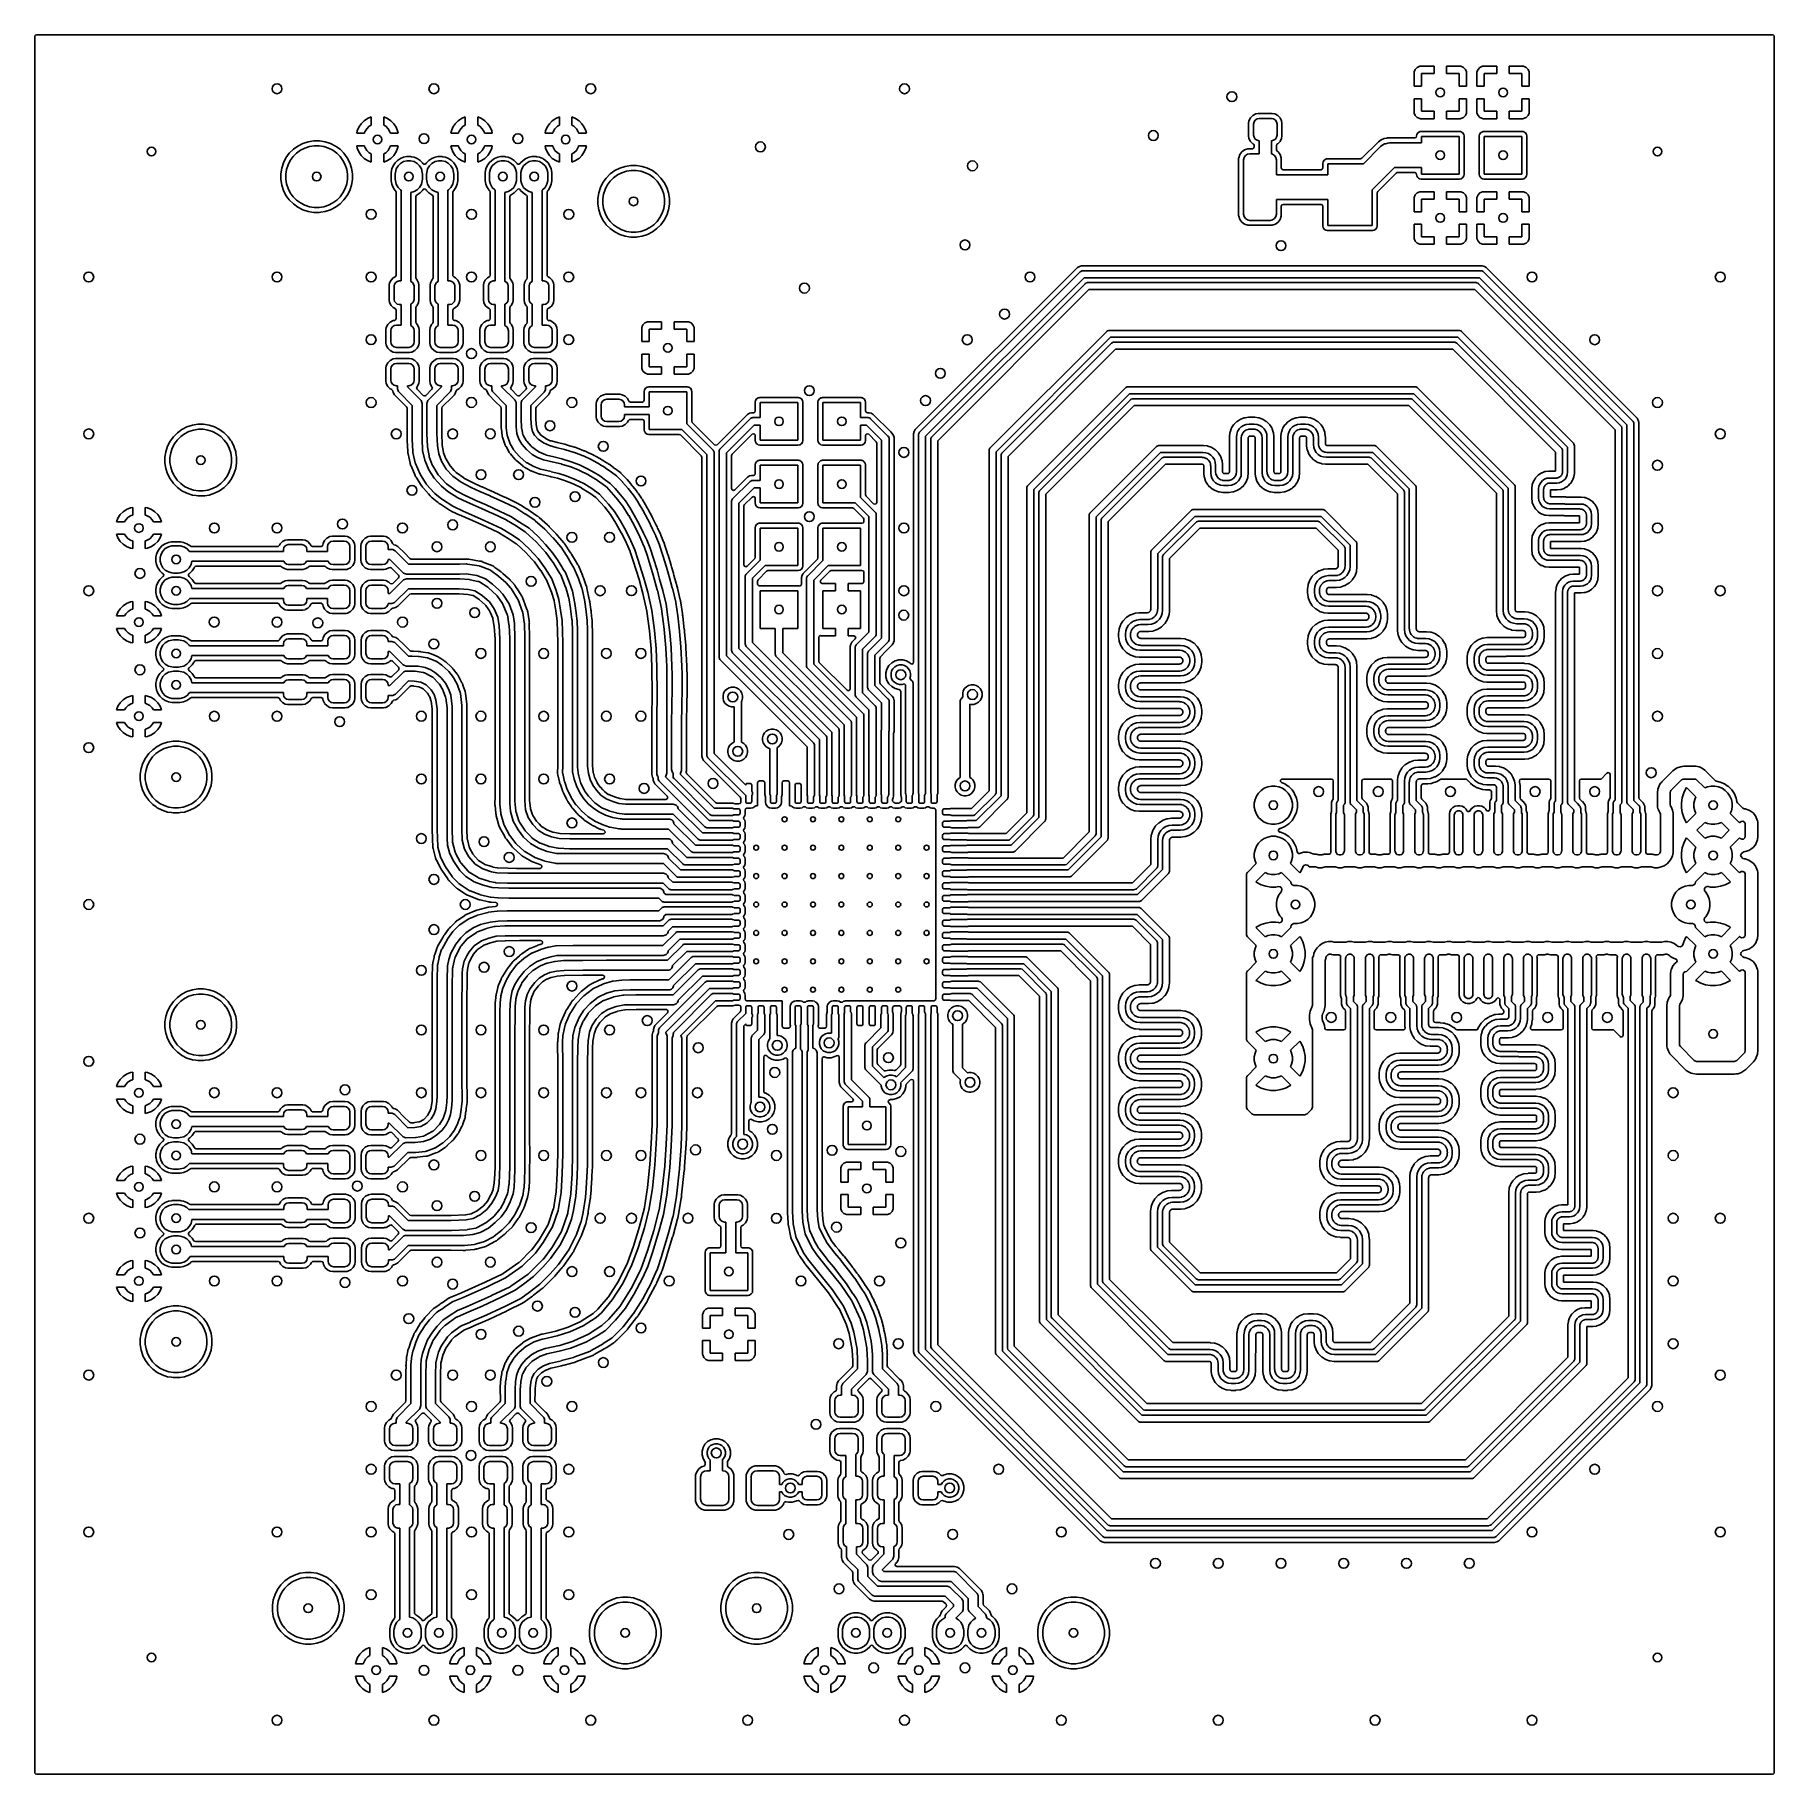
# Model space of a CAD drawing. Extents: x 2.36 to 5.14, y -5.39 to -2.61.
import ezdxf

# ---------------------------------------------------------------- set-up
doc = ezdxf.new("R2010")
doc.units = 0
doc.header["$MEASUREMENT"] = 0
doc.layers.add('BLACK', color=7, linetype='CONTINUOUS')

msp = doc.modelspace()

# ---------------------------------------------------------------- linework, layer by layer
at = {"layer": 'BLACK', "linetype": 'CONTINUOUS'}
for p, q in [((2.364, -2.6169), (2.3648, -2.6148)), ((2.364, -2.6741), (2.364, -2.6169)), ((2.3648, -2.6148), (2.3669, -2.614)), ((2.3669, -2.614), (5.1331, -2.614)), ((5.1331, -2.614), (5.1352, -2.6148)), ((5.1352, -2.6148), (5.136, -2.6169)), ((5.136, -2.6169), (5.136, -5.3831)), ((2.364, -2.7709), (2.364, -2.6741)), ((4.5622, -2.6732), (4.5621, -2.6741)), ((4.5621, -2.6741), (4.5621, -2.6959)), ((4.564, -2.6691), (4.5622, -2.6732)), ((4.5671, -2.666), (4.564, -2.6691)), ((4.5712, -2.6642), (4.5671, -2.666)), ((4.5722, -2.6641), (4.5712, -2.6642)), ((4.5712, -2.6642), (4.5712, -2.6642)), ((4.5939, -2.6641), (4.5722, -2.6641)), ((4.5739, -2.6959), (4.5739, -2.6759)), ((4.5739, -2.6759), (4.5939, -2.6759)), ((4.5939, -2.6759), (4.5939, -2.6641)), ((4.6357, -2.6641), (4.6139, -2.6641)), ((4.6139, -2.6641), (4.6139, -2.6759)), ((4.6139, -2.6759), (4.6339, -2.6759)), ((4.6339, -2.6759), (4.6339, -2.6959)), ((4.6367, -2.6642), (4.6357, -2.6641)), ((4.6407, -2.666), (4.6367, -2.6642)), ((4.6367, -2.6642), (4.6367, -2.6642)), ((4.6438, -2.6691), (4.6407, -2.666)), ((4.6456, -2.6732), (4.6438, -2.6691)), ((4.6457, -2.6741), (4.6456, -2.6732)), ((4.6456, -2.6732), (4.6456, -2.6732)), ((4.6457, -2.6959), (4.6457, -2.6741)), ((4.6457, -2.6741), (4.6457, -2.6741)), ((4.6622, -2.6732), (4.6621, -2.6741)), ((4.6621, -2.6741), (4.6621, -2.6959)), ((4.664, -2.6691), (4.6622, -2.6732)), ((4.6671, -2.666), (4.664, -2.6691)), ((4.6712, -2.6642), (4.6671, -2.666)), ((4.6722, -2.6641), (4.6712, -2.6642)), ((4.6712, -2.6642), (4.6712, -2.6642)), ((4.6939, -2.6641), (4.6722, -2.6641)), ((4.6739, -2.6959), (4.6739, -2.6759)), ((4.6739, -2.6759), (4.6939, -2.6759)), ((4.6939, -2.6759), (4.6939, -2.6641)), ((4.7357, -2.6641), (4.7139, -2.6641)), ((4.7139, -2.6641), (4.7139, -2.6759)), ((4.7139, -2.6759), (4.7339, -2.6759)), ((4.7339, -2.6759), (4.7339, -2.6959)), ((4.7367, -2.6642), (4.7357, -2.6641)), ((4.7407, -2.666), (4.7367, -2.6642)), ((4.7367, -2.6642), (4.7367, -2.6642)), ((4.7438, -2.6691), (4.7407, -2.666)), ((4.7456, -2.6732), (4.7438, -2.6691)), ((4.7457, -2.6741), (4.7456, -2.6732)), ((4.7456, -2.6732), (4.7456, -2.6732)), ((4.7457, -2.6959), (4.7457, -2.6741)), ((4.5621, -2.6959), (4.5739, -2.6959)), ((4.5621, -2.7159), (4.5621, -2.7377)), ((4.5739, -2.7159), (4.5621, -2.7159)), ((4.5739, -2.7359), (4.5739, -2.7159)), ((4.6339, -2.6959), (4.6457, -2.6959)), ((4.6457, -2.7159), (4.6339, -2.7159)), ((4.6339, -2.7159), (4.6339, -2.7359)), ((4.6457, -2.7377), (4.6457, -2.7159)), ((4.6621, -2.6959), (4.6739, -2.6959)), ((4.6621, -2.7159), (4.6621, -2.7377)), ((4.6739, -2.7159), (4.6621, -2.7159)), ((4.6739, -2.7359), (4.6739, -2.7159)), ((4.7339, -2.6959), (4.7457, -2.6959)), ((4.7457, -2.7159), (4.7339, -2.7159)), ((4.7339, -2.7159), (4.7339, -2.7359)), ((4.7457, -2.7377), (4.7457, -2.7159)), ((4.3052, -2.7425), (4.3014, -2.7462)), ((4.3099, -2.7401), (4.3052, -2.7425)), ((4.3138, -2.7394), (4.3099, -2.7401)), ((4.3099, -2.7401), (4.3099, -2.7401)), ((4.3362, -2.7394), (4.3138, -2.7394)), ((4.3138, -2.7394), (4.3138, -2.7394)), ((4.3401, -2.7401), (4.3362, -2.7394)), ((4.3362, -2.7394), (4.3362, -2.7394)), ((4.3448, -2.7425), (4.3401, -2.7401)), ((4.3401, -2.7401), (4.3401, -2.7401)), ((4.3486, -2.7462), (4.3448, -2.7425)), ((4.3448, -2.7425), (4.3448, -2.7425)), ((4.5621, -2.7377), (4.5622, -2.7387)), ((4.5622, -2.7387), (4.5622, -2.7387)), ((4.5622, -2.7387), (4.564, -2.7427)), ((4.564, -2.7427), (4.5671, -2.7458)), ((4.5939, -2.7359), (4.5739, -2.7359)), ((4.5939, -2.7477), (4.5939, -2.7359)), ((4.6339, -2.7359), (4.6139, -2.7359)), ((4.6139, -2.7359), (4.6139, -2.7477)), ((4.6407, -2.7458), (4.6438, -2.7427)), ((4.6438, -2.7427), (4.6456, -2.7387)), ((4.6456, -2.7387), (4.6457, -2.7377)), ((4.6621, -2.7377), (4.6622, -2.7387)), ((4.6622, -2.7387), (4.6622, -2.7387)), ((4.6622, -2.7387), (4.664, -2.7427)), ((4.664, -2.7427), (4.6671, -2.7458)), ((4.6939, -2.7359), (4.6739, -2.7359)), ((4.6939, -2.7477), (4.6939, -2.7359)), ((4.7339, -2.7359), (4.7139, -2.7359)), ((4.7139, -2.7359), (4.7139, -2.7477)), ((4.7407, -2.7458), (4.7438, -2.7427)), ((4.7438, -2.7427), (4.7456, -2.7387)), ((4.7456, -2.7387), (4.7457, -2.7377)), ((2.364, -2.8355), (2.364, -2.7709)), ((2.8779, -2.7672), (2.8771, -2.7709)), ((2.8771, -2.7709), (2.8771, -2.7709)), ((2.8771, -2.7709), (2.8894, -2.7709)), ((2.8804, -2.7612), (2.8779, -2.7672)), ((2.8779, -2.7672), (2.8779, -2.7672)), ((2.884, -2.7557), (2.8804, -2.7612)), ((2.8887, -2.751), (2.884, -2.7557)), ((2.884, -2.7557), (2.884, -2.7557)), ((2.8942, -2.7474), (2.8887, -2.751)), ((2.8887, -2.751), (2.8887, -2.751)), ((2.8894, -2.7709), (2.89, -2.7687)), ((2.89, -2.7687), (2.8929, -2.7638)), ((2.8929, -2.7638), (2.8969, -2.7598)), ((2.9, -2.7449), (2.8942, -2.7474)), ((2.8969, -2.7598), (2.9, -2.758)), ((2.9, -2.758), (2.9, -2.7449)), ((2.9, -2.7449), (2.9, -2.7449)), ((2.9259, -2.7474), (2.92, -2.7449)), ((2.92, -2.7449), (2.92, -2.758)), ((2.92, -2.758), (2.9232, -2.7598)), ((2.9232, -2.7598), (2.9272, -2.7638)), ((2.9314, -2.751), (2.9259, -2.7474)), ((2.9272, -2.7638), (2.93, -2.7687)), ((2.93, -2.7687), (2.9306, -2.7709)), ((2.9306, -2.7709), (2.943, -2.7709)), ((2.936, -2.7557), (2.9314, -2.751)), ((2.9397, -2.7612), (2.936, -2.7557)), ((2.9422, -2.7672), (2.9397, -2.7612)), ((2.943, -2.7709), (2.9422, -2.7672)), ((2.9422, -2.7672), (2.9422, -2.7672)), ((2.943, -2.7709), (2.943, -2.7709)), ((3.0279, -2.7672), (3.0271, -2.7709)), ((3.0271, -2.7709), (3.0271, -2.7709)), ((3.0271, -2.7709), (3.0394, -2.7709)), ((3.0304, -2.7612), (3.0279, -2.7672)), ((3.0279, -2.7672), (3.0279, -2.7672)), ((3.034, -2.7557), (3.0304, -2.7612)), ((3.0387, -2.751), (3.034, -2.7557)), ((3.034, -2.7557), (3.034, -2.7557)), ((3.0442, -2.7474), (3.0387, -2.751)), ((3.0387, -2.751), (3.0387, -2.751)), ((3.0394, -2.7709), (3.04, -2.7687)), ((3.04, -2.7687), (3.0429, -2.7638)), ((3.0429, -2.7638), (3.0469, -2.7598)), ((3.05, -2.7449), (3.0442, -2.7474)), ((3.0469, -2.7598), (3.05, -2.758)), ((3.05, -2.758), (3.05, -2.7449)), ((3.05, -2.7449), (3.05, -2.7449)), ((3.0759, -2.7474), (3.07, -2.7449)), ((3.07, -2.7449), (3.07, -2.758)), ((3.07, -2.758), (3.0732, -2.7598)), ((3.0732, -2.7598), (3.0772, -2.7638)), ((3.0814, -2.751), (3.0759, -2.7474)), ((3.0772, -2.7638), (3.08, -2.7687)), ((3.08, -2.7687), (3.0806, -2.7709)), ((3.0806, -2.7709), (3.093, -2.7709)), ((3.086, -2.7557), (3.0814, -2.751)), ((3.0897, -2.7612), (3.086, -2.7557)), ((3.0922, -2.7672), (3.0897, -2.7612)), ((3.093, -2.7709), (3.0922, -2.7672)), ((3.0922, -2.7672), (3.0922, -2.7672)), ((3.093, -2.7709), (3.093, -2.7709)), ((3.1779, -2.7672), (3.1771, -2.7709)), ((3.1771, -2.7709), (3.1771, -2.7709)), ((3.1771, -2.7709), (3.1894, -2.7709)), ((3.1804, -2.7612), (3.1779, -2.7672)), ((3.1779, -2.7672), (3.1779, -2.7672)), ((3.184, -2.7557), (3.1804, -2.7612)), ((3.1887, -2.751), (3.184, -2.7557)), ((3.184, -2.7557), (3.184, -2.7557)), ((3.1942, -2.7474), (3.1887, -2.751)), ((3.1887, -2.751), (3.1887, -2.751)), ((3.1894, -2.7709), (3.19, -2.7687)), ((3.19, -2.7687), (3.1929, -2.7638)), ((3.1929, -2.7638), (3.1969, -2.7598)), ((3.2, -2.7449), (3.1942, -2.7474)), ((3.1969, -2.7598), (3.2, -2.758)), ((3.2, -2.758), (3.2, -2.7449)), ((3.2, -2.7449), (3.2, -2.7449)), ((3.2259, -2.7474), (3.22, -2.7449)), ((3.22, -2.7449), (3.22, -2.758)), ((3.22, -2.758), (3.2232, -2.7598)), ((3.2232, -2.7598), (3.2272, -2.7638)), ((3.2314, -2.751), (3.2259, -2.7474)), ((3.2272, -2.7638), (3.23, -2.7687)), ((3.23, -2.7687), (3.2306, -2.7709)), ((3.2306, -2.7709), (3.243, -2.7709)), ((3.236, -2.7557), (3.2314, -2.751)), ((3.2397, -2.7612), (3.236, -2.7557)), ((3.2422, -2.7672), (3.2397, -2.7612)), ((3.243, -2.7709), (3.2422, -2.7672)), ((3.2422, -2.7672), (3.2422, -2.7672)), ((3.243, -2.7709), (3.243, -2.7709)), ((4.299, -2.7509), (4.2984, -2.7549)), ((4.2984, -2.7549), (4.2984, -2.7752)), ((4.3014, -2.7462), (4.299, -2.7509)), ((4.299, -2.7509), (4.299, -2.7509)), ((4.3063, -2.7562), (4.307, -2.7528)), ((4.3063, -2.7739), (4.3063, -2.7562)), ((4.307, -2.7528), (4.3089, -2.7499)), ((4.3089, -2.7499), (4.3118, -2.748)), ((4.3118, -2.748), (4.3152, -2.7473)), ((4.3152, -2.7473), (4.3348, -2.7473)), ((4.3348, -2.7473), (4.3382, -2.748)), ((4.3382, -2.748), (4.3411, -2.7499)), ((4.3411, -2.7499), (4.343, -2.7528)), ((4.343, -2.7528), (4.3437, -2.7562)), ((4.3437, -2.7562), (4.3437, -2.7739)), ((4.351, -2.7509), (4.3486, -2.7462)), ((4.3516, -2.7549), (4.351, -2.7509)), ((4.3516, -2.7752), (4.3516, -2.7549)), ((4.5682, -2.7702), (4.5665, -2.7728)), ((4.5671, -2.7458), (4.5712, -2.7476)), ((4.5709, -2.7685), (4.5682, -2.7702)), ((4.5682, -2.7702), (4.5682, -2.7702)), ((4.572, -2.7682), (4.5709, -2.7685)), ((4.5712, -2.7476), (4.5712, -2.7476)), ((4.5712, -2.7476), (4.5722, -2.7477)), ((4.5732, -2.768), (4.572, -2.7682)), ((4.5722, -2.7477), (4.5939, -2.7477)), ((4.6347, -2.768), (4.5732, -2.768)), ((4.6139, -2.7477), (4.6357, -2.7477)), ((4.6359, -2.7682), (4.6347, -2.768)), ((4.6357, -2.7477), (4.6367, -2.7476)), ((4.637, -2.7685), (4.6359, -2.7682)), ((4.6367, -2.7476), (4.6407, -2.7458)), ((4.6367, -2.7476), (4.6367, -2.7476)), ((4.6388, -2.7696), (4.637, -2.7685)), ((4.637, -2.7685), (4.637, -2.7685)), ((4.6396, -2.7702), (4.6388, -2.7696)), ((4.6414, -2.7728), (4.6396, -2.7702)), ((4.6682, -2.7702), (4.6665, -2.7728)), ((4.6671, -2.7458), (4.6712, -2.7476)), ((4.6709, -2.7685), (4.6682, -2.7702)), ((4.6682, -2.7702), (4.6682, -2.7702)), ((4.672, -2.7682), (4.6709, -2.7685)), ((4.6712, -2.7476), (4.6712, -2.7476)), ((4.6712, -2.7476), (4.6722, -2.7477)), ((4.6732, -2.768), (4.672, -2.7682)), ((4.6722, -2.7477), (4.6939, -2.7477)), ((4.7347, -2.768), (4.6732, -2.768)), ((4.7139, -2.7477), (4.7357, -2.7477)), ((4.7359, -2.7682), (4.7347, -2.768)), ((4.7357, -2.7477), (4.7367, -2.7476)), ((4.737, -2.7685), (4.7359, -2.7682)), ((4.7367, -2.7476), (4.7407, -2.7458)), ((4.7367, -2.7476), (4.7367, -2.7476)), ((4.7388, -2.7696), (4.737, -2.7685)), ((4.737, -2.7685), (4.737, -2.7685)), ((4.7396, -2.7702), (4.7388, -2.7696)), ((4.7414, -2.7728), (4.7396, -2.7702)), ((2.776, -2.7964), (2.7696, -2.8028)), ((2.7833, -2.7912), (2.776, -2.7964)), ((2.7812, -2.8026), (2.7875, -2.798)), ((2.7913, -2.7871), (2.7833, -2.7912)), ((2.7875, -2.798), (2.7944, -2.7945)), ((2.7998, -2.7843), (2.7913, -2.7871)), ((2.7944, -2.7945), (2.8017, -2.7921)), ((2.8087, -2.7829), (2.7998, -2.7843)), ((2.7998, -2.7843), (2.7998, -2.7843)), ((2.8017, -2.7921), (2.8093, -2.7909)), ((2.8177, -2.7829), (2.8087, -2.7829)), ((2.8087, -2.7829), (2.8087, -2.7829)), ((2.8093, -2.7909), (2.8171, -2.7909)), ((2.8171, -2.7909), (2.8247, -2.7921)), ((2.8266, -2.7843), (2.8177, -2.7829)), ((2.8177, -2.7829), (2.8177, -2.7829)), ((2.8247, -2.7921), (2.832, -2.7945)), ((2.8351, -2.7871), (2.8266, -2.7843)), ((2.8266, -2.7843), (2.8266, -2.7843)), ((2.832, -2.7945), (2.8389, -2.798)), ((2.8431, -2.7912), (2.8351, -2.7871)), ((2.8389, -2.798), (2.8451, -2.8026)), ((2.845, -2.7925), (2.8431, -2.7912)), ((2.8504, -2.7964), (2.845, -2.7925)), ((2.8567, -2.8028), (2.8504, -2.7964)), ((2.8504, -2.7964), (2.8504, -2.7964)), ((2.8504, -2.7964), (2.8504, -2.7964)), ((2.8771, -2.7909), (2.8779, -2.7946)), ((2.8894, -2.7909), (2.8771, -2.7909)), ((2.8779, -2.7946), (2.8779, -2.7946)), ((2.8779, -2.7946), (2.8804, -2.8007)), ((2.89, -2.7932), (2.8894, -2.7909)), ((2.8929, -2.7981), (2.89, -2.7932)), ((2.8969, -2.8021), (2.8929, -2.7981)), ((2.9272, -2.7981), (2.9232, -2.8021)), ((2.93, -2.7932), (2.9272, -2.7981)), ((2.9306, -2.7909), (2.93, -2.7932)), ((2.943, -2.7909), (2.9306, -2.7909)), ((2.9397, -2.8007), (2.9422, -2.7946)), ((2.9422, -2.7946), (2.943, -2.7909)), ((2.9422, -2.7946), (2.9422, -2.7946)), ((3.0271, -2.7909), (3.0279, -2.7946)), ((3.0394, -2.7909), (3.0271, -2.7909)), ((3.0279, -2.7946), (3.0279, -2.7946)), ((3.0279, -2.7946), (3.0304, -2.8007)), ((3.04, -2.7932), (3.0394, -2.7909)), ((3.0429, -2.7981), (3.04, -2.7932)), ((3.0469, -2.8021), (3.0429, -2.7981)), ((3.0772, -2.7981), (3.0732, -2.8021)), ((3.08, -2.7932), (3.0772, -2.7981)), ((3.0806, -2.7909), (3.08, -2.7932)), ((3.093, -2.7909), (3.0806, -2.7909)), ((3.0897, -2.8007), (3.0922, -2.7946)), ((3.0922, -2.7946), (3.093, -2.7909)), ((3.0922, -2.7946), (3.0922, -2.7946)), ((3.1771, -2.7909), (3.1779, -2.7946)), ((3.1894, -2.7909), (3.1771, -2.7909)), ((3.1779, -2.7946), (3.1779, -2.7946)), ((3.1779, -2.7946), (3.1804, -2.8007)), ((3.19, -2.7932), (3.1894, -2.7909)), ((3.1929, -2.7981), (3.19, -2.7932)), ((3.1969, -2.8021), (3.1929, -2.7981)), ((3.2272, -2.7981), (3.2232, -2.8021)), ((3.23, -2.7932), (3.2272, -2.7981)), ((3.2306, -2.7909), (3.23, -2.7932)), ((3.243, -2.7909), (3.2306, -2.7909)), ((3.2397, -2.8007), (3.2422, -2.7946)), ((3.2422, -2.7946), (3.243, -2.7909)), ((3.2422, -2.7946), (3.2422, -2.7946)), ((4.2919, -2.7974), (4.2876, -2.8006)), ((4.2969, -2.7957), (4.2919, -2.7974)), ((4.2919, -2.7974), (4.2919, -2.7974)), ((4.2981, -2.7956), (4.2969, -2.7957)), ((4.2969, -2.7957), (4.2969, -2.7957)), ((4.2969, -2.7957), (4.2969, -2.7957)), ((4.3044, -2.7956), (4.2981, -2.7956)), ((4.2984, -2.7752), (4.299, -2.7791)), ((4.299, -2.7791), (4.299, -2.7791)), ((4.299, -2.7791), (4.3009, -2.7829)), ((4.3009, -2.7829), (4.3014, -2.7839)), ((4.3014, -2.7839), (4.3052, -2.7876)), ((4.3064, -2.7947), (4.3044, -2.7956)), ((4.3052, -2.7876), (4.3057, -2.7879)), ((4.3057, -2.7879), (4.306, -2.7882)), ((4.306, -2.7882), (4.3064, -2.7884)), ((4.307, -2.7773), (4.3063, -2.7739)), ((4.3064, -2.7884), (4.3067, -2.789)), ((4.3073, -2.7926), (4.3064, -2.7947)), ((4.3067, -2.789), (4.3071, -2.7896)), ((4.3089, -2.7802), (4.307, -2.7773)), ((4.3071, -2.7896), (4.3073, -2.7905)), ((4.3073, -2.7905), (4.3073, -2.7926)), ((4.3118, -2.7821), (4.3089, -2.7802)), ((4.3152, -2.7828), (4.3118, -2.7821)), ((4.3152, -2.8035), (4.3152, -2.7828)), ((4.3382, -2.7821), (4.3348, -2.7828)), ((4.3348, -2.7828), (4.3348, -2.8039)), ((4.3411, -2.7802), (4.3382, -2.7821)), ((4.343, -2.7773), (4.3411, -2.7802)), ((4.3427, -2.7905), (4.3436, -2.7884)), ((4.3427, -2.7971), (4.3427, -2.7905)), ((4.3428, -2.7976), (4.3427, -2.7971)), ((4.3439, -2.7995), (4.3428, -2.7976)), ((4.3437, -2.7739), (4.343, -2.7773)), ((4.3436, -2.7884), (4.3443, -2.7879)), ((4.3454, -2.8006), (4.3439, -2.7995)), ((4.3443, -2.7879), (4.3448, -2.7876)), ((4.3448, -2.7876), (4.3486, -2.7839)), ((4.3486, -2.7839), (4.351, -2.7791)), ((4.351, -2.7791), (4.3516, -2.7752)), ((4.5052, -2.7846), (4.479, -2.8108)), ((4.4814, -2.8195), (4.5088, -2.7921)), ((4.5097, -2.7816), (4.5052, -2.7846)), ((4.5052, -2.7846), (4.5052, -2.7846)), ((4.5088, -2.7921), (4.5108, -2.7904)), ((4.5147, -2.7795), (4.5097, -2.7816)), ((4.5108, -2.7904), (4.5152, -2.7878)), ((4.5108, -2.7904), (4.5108, -2.7904)), ((4.5185, -2.7787), (4.5147, -2.7795)), ((4.5147, -2.7795), (4.5147, -2.7795)), ((4.5152, -2.7878), (4.5163, -2.7875)), ((4.5163, -2.7875), (4.5202, -2.7865)), ((4.52, -2.7784), (4.5185, -2.7787)), ((4.5255, -2.7784), (4.52, -2.7784)), ((4.5202, -2.7865), (4.5227, -2.7863)), ((4.5202, -2.7865), (4.5202, -2.7865)), ((4.5227, -2.7863), (4.5739, -2.7863)), ((4.5631, -2.7784), (4.5255, -2.7784)), ((4.5652, -2.7776), (4.5631, -2.7784)), ((4.566, -2.7755), (4.5652, -2.7776)), ((4.5665, -2.7728), (4.566, -2.7751)), ((4.566, -2.7751), (4.566, -2.7755)), ((4.5739, -2.7863), (4.5739, -2.7759)), ((4.5739, -2.7759), (4.6339, -2.7759)), ((4.6339, -2.7759), (4.6339, -2.8359)), ((4.6418, -2.7751), (4.6414, -2.7728)), ((4.6418, -2.8367), (4.6418, -2.7751)), ((4.6418, -2.7751), (4.6418, -2.7751)), ((4.6665, -2.7728), (4.666, -2.7751)), ((4.666, -2.7751), (4.666, -2.8367)), ((4.6739, -2.8359), (4.6739, -2.7759)), ((4.6739, -2.7759), (4.7339, -2.7759)), ((4.7339, -2.7759), (4.7339, -2.8359)), ((4.7418, -2.7751), (4.7414, -2.7728)), ((4.7418, -2.8367), (4.7418, -2.7751)), ((2.7575, -2.8266), (2.7561, -2.8355)), ((2.7603, -2.8181), (2.7575, -2.8266)), ((2.7575, -2.8266), (2.7575, -2.8266)), ((2.7643, -2.8101), (2.7603, -2.8181)), ((2.7696, -2.8028), (2.7643, -2.8101)), ((2.7653, -2.8285), (2.7677, -2.8212)), ((2.7677, -2.8212), (2.7712, -2.8143)), ((2.7712, -2.8143), (2.7758, -2.808)), ((2.7758, -2.808), (2.7812, -2.8026)), ((2.8451, -2.8026), (2.8506, -2.808)), ((2.8506, -2.808), (2.8551, -2.8143)), ((2.8551, -2.8143), (2.8587, -2.8212)), ((2.862, -2.8101), (2.8567, -2.8028)), ((2.8587, -2.8212), (2.861, -2.8285)), ((2.8661, -2.8181), (2.862, -2.8101)), ((2.8689, -2.8266), (2.8661, -2.8181)), ((2.8661, -2.8181), (2.8661, -2.8181)), ((2.8661, -2.8181), (2.8661, -2.8181)), ((2.8703, -2.8355), (2.8689, -2.8266)), ((2.8689, -2.8266), (2.8689, -2.8266)), ((2.8689, -2.8266), (2.8689, -2.8266)), ((2.8804, -2.8007), (2.884, -2.8062)), ((2.884, -2.8062), (2.8887, -2.8109)), ((2.8887, -2.8109), (2.8942, -2.8145)), ((2.8942, -2.8145), (2.9, -2.817)), ((2.9, -2.8039), (2.8969, -2.8021)), ((2.9, -2.817), (2.9, -2.8039)), ((2.9, -2.817), (2.9, -2.817)), ((2.9232, -2.8021), (2.92, -2.8039)), ((2.92, -2.8039), (2.92, -2.817)), ((2.92, -2.817), (2.9259, -2.8145)), ((2.9259, -2.8145), (2.9314, -2.8109)), ((2.9314, -2.8109), (2.936, -2.8062)), ((2.9314, -2.8109), (2.9314, -2.8109)), ((2.9351, -2.8227), (2.933, -2.8278)), ((2.9382, -2.8181), (2.9351, -2.8227)), ((2.936, -2.8062), (2.9397, -2.8007)), ((2.936, -2.8062), (2.936, -2.8062)), ((2.9421, -2.8142), (2.9382, -2.8181)), ((2.9382, -2.8181), (2.9382, -2.8181)), ((2.94, -2.8278), (2.9429, -2.8229)), ((2.9467, -2.8111), (2.9421, -2.8142)), ((2.9421, -2.8142), (2.9421, -2.8142)), ((2.9429, -2.8229), (2.9469, -2.8189)), ((2.9518, -2.809), (2.9467, -2.8111)), ((2.9469, -2.8189), (2.9518, -2.8161)), ((2.9562, -2.8081), (2.9518, -2.809)), ((2.9518, -2.809), (2.9518, -2.809)), ((2.9518, -2.8161), (2.9572, -2.8146)), ((2.9573, -2.8079), (2.9562, -2.8081)), ((2.9572, -2.8146), (2.9629, -2.8146)), ((2.9628, -2.8079), (2.9573, -2.8079)), ((2.9642, -2.8082), (2.9628, -2.8079)), ((2.9629, -2.8146), (2.9683, -2.8161)), ((2.9683, -2.809), (2.9642, -2.8082)), ((2.9734, -2.8111), (2.9683, -2.809)), ((2.9683, -2.809), (2.9683, -2.809)), ((2.9683, -2.8161), (2.9732, -2.8189)), ((2.9732, -2.8189), (2.9772, -2.8229)), ((2.9749, -2.8121), (2.9734, -2.8111)), ((2.9734, -2.8111), (2.9734, -2.8111)), ((2.9734, -2.8111), (2.9734, -2.8111)), ((2.978, -2.8142), (2.9749, -2.8121)), ((2.9772, -2.8229), (2.98, -2.8278)), ((2.9819, -2.8181), (2.978, -2.8142)), ((2.9826, -2.8191), (2.9819, -2.8181)), ((2.9834, -2.82), (2.9826, -2.8191)), ((2.9856, -2.8204), (2.9834, -2.82)), ((2.9875, -2.8191), (2.9856, -2.8204)), ((2.9882, -2.8181), (2.9875, -2.8191)), ((2.9921, -2.8142), (2.9882, -2.8181)), ((2.9882, -2.8181), (2.9882, -2.8181)), ((2.99, -2.8278), (2.9929, -2.8229)), ((2.9967, -2.8111), (2.9921, -2.8142)), ((2.9921, -2.8142), (2.9921, -2.8142)), ((2.9929, -2.8229), (2.9969, -2.8189)), ((3.0018, -2.809), (2.9967, -2.8111)), ((2.9969, -2.8189), (3.0018, -2.8161)), ((3.0062, -2.8081), (3.0018, -2.809)), ((3.0018, -2.809), (3.0018, -2.809)), ((3.0018, -2.8161), (3.0072, -2.8146)), ((3.0073, -2.8079), (3.0062, -2.8081)), ((3.0072, -2.8146), (3.0129, -2.8146)), ((3.0128, -2.8079), (3.0073, -2.8079)), ((3.0142, -2.8082), (3.0128, -2.8079)), ((3.0129, -2.8146), (3.0183, -2.8161)), ((3.0183, -2.809), (3.0142, -2.8082)), ((3.0234, -2.8111), (3.0183, -2.809)), ((3.0183, -2.809), (3.0183, -2.809)), ((3.0183, -2.8161), (3.0232, -2.8189)), ((3.0232, -2.8189), (3.0272, -2.8229)), ((3.0249, -2.8121), (3.0234, -2.8111)), ((3.0234, -2.8111), (3.0234, -2.8111)), ((3.0234, -2.8111), (3.0234, -2.8111)), ((3.0275, -2.8138), (3.0249, -2.8121)), ((3.0272, -2.8229), (3.03, -2.8278)), ((3.028, -2.8142), (3.0275, -2.8138)), ((3.0319, -2.8181), (3.028, -2.8142)), ((3.0304, -2.8007), (3.034, -2.8062)), ((3.035, -2.8227), (3.0319, -2.8181)), ((3.034, -2.8062), (3.0387, -2.8109)), ((3.0371, -2.8278), (3.035, -2.8227)), ((3.0387, -2.8109), (3.0442, -2.8145)), ((3.0442, -2.8145), (3.05, -2.817)), ((3.05, -2.8039), (3.0469, -2.8021)), ((3.05, -2.817), (3.05, -2.8039)), ((3.0732, -2.8021), (3.07, -2.8039)), ((3.07, -2.8039), (3.07, -2.817)), ((3.07, -2.817), (3.0759, -2.8145)), ((3.0759, -2.8145), (3.0814, -2.8109)), ((3.0814, -2.8109), (3.086, -2.8062)), ((3.0814, -2.8109), (3.0814, -2.8109)), ((3.0851, -2.8227), (3.083, -2.8278)), ((3.0882, -2.8181), (3.0851, -2.8227)), ((3.086, -2.8062), (3.0897, -2.8007)), ((3.086, -2.8062), (3.086, -2.8062)), ((3.0921, -2.8142), (3.0882, -2.8181)), ((3.0882, -2.8181), (3.0882, -2.8181)), ((3.09, -2.8278), (3.0929, -2.8229)), ((3.0967, -2.8111), (3.0921, -2.8142)), ((3.0921, -2.8142), (3.0921, -2.8142)), ((3.0929, -2.8229), (3.0969, -2.8189)), ((3.1018, -2.809), (3.0967, -2.8111)), ((3.0969, -2.8189), (3.1018, -2.8161)), ((3.1062, -2.8081), (3.1018, -2.809)), ((3.1018, -2.809), (3.1018, -2.809)), ((3.1018, -2.8161), (3.1072, -2.8146)), ((3.1073, -2.8079), (3.1062, -2.8081)), ((3.1072, -2.8146), (3.1129, -2.8146)), ((3.1128, -2.8079), (3.1073, -2.8079)), ((3.1142, -2.8082), (3.1128, -2.8079)), ((3.1129, -2.8146), (3.1183, -2.8161)), ((3.1183, -2.809), (3.1142, -2.8082)), ((3.1234, -2.8111), (3.1183, -2.809)), ((3.1183, -2.809), (3.1183, -2.809)), ((3.1183, -2.8161), (3.1232, -2.8189)), ((3.1232, -2.8189), (3.1272, -2.8229)), ((3.1249, -2.8121), (3.1234, -2.8111)), ((3.1234, -2.8111), (3.1234, -2.8111)), ((3.1234, -2.8111), (3.1234, -2.8111)), ((3.128, -2.8142), (3.1249, -2.8121)), ((3.1272, -2.8229), (3.13, -2.8278)), ((3.1319, -2.8181), (3.128, -2.8142)), ((3.1326, -2.8191), (3.1319, -2.8181)), ((3.1334, -2.82), (3.1326, -2.8191)), ((3.1356, -2.8204), (3.1334, -2.82)), ((3.1375, -2.8191), (3.1356, -2.8204)), ((3.1382, -2.8181), (3.1375, -2.8191)), ((3.1421, -2.8142), (3.1382, -2.8181)), ((3.1382, -2.8181), (3.1382, -2.8181)), ((3.14, -2.8278), (3.1429, -2.8229)), ((3.1467, -2.8111), (3.1421, -2.8142)), ((3.1421, -2.8142), (3.1421, -2.8142)), ((3.1429, -2.8229), (3.1469, -2.8189)), ((3.1518, -2.809), (3.1467, -2.8111)), ((3.1469, -2.8189), (3.1518, -2.8161)), ((3.1562, -2.8081), (3.1518, -2.809)), ((3.1518, -2.809), (3.1518, -2.809)), ((3.1518, -2.8161), (3.1572, -2.8146)), ((3.1573, -2.8079), (3.1562, -2.8081)), ((3.1572, -2.8146), (3.1629, -2.8146)), ((3.1628, -2.8079), (3.1573, -2.8079)), ((3.1642, -2.8082), (3.1628, -2.8079)), ((3.1629, -2.8146), (3.1683, -2.8161)), ((3.1683, -2.809), (3.1642, -2.8082)), ((3.1734, -2.8111), (3.1683, -2.809)), ((3.1683, -2.809), (3.1683, -2.809)), ((3.1683, -2.8161), (3.1732, -2.8189)), ((3.1732, -2.8189), (3.1772, -2.8229)), ((3.1749, -2.8121), (3.1734, -2.8111)), ((3.1734, -2.8111), (3.1734, -2.8111)), ((3.1734, -2.8111), (3.1734, -2.8111)), ((3.1775, -2.8138), (3.1749, -2.8121)), ((3.1772, -2.8229), (3.18, -2.8278)), ((3.178, -2.8142), (3.1775, -2.8138)), ((3.1819, -2.8181), (3.178, -2.8142)), ((3.1804, -2.8007), (3.184, -2.8062)), ((3.185, -2.8227), (3.1819, -2.8181)), ((3.184, -2.8062), (3.1887, -2.8109)), ((3.1871, -2.8278), (3.185, -2.8227)), ((3.1887, -2.8109), (3.1942, -2.8145)), ((3.1942, -2.8145), (3.2, -2.817)), ((3.2, -2.8039), (3.1969, -2.8021)), ((3.2, -2.817), (3.2, -2.8039)), ((3.2, -2.817), (3.2, -2.817)), ((3.2232, -2.8021), (3.22, -2.8039)), ((3.22, -2.8039), (3.22, -2.817)), ((3.22, -2.817), (3.2259, -2.8145)), ((3.2259, -2.8145), (3.231, -2.8112)), ((3.231, -2.8112), (3.2314, -2.8109)), ((3.2314, -2.8109), (3.236, -2.8062)), ((3.2314, -2.8109), (3.2314, -2.8109)), ((3.236, -2.8062), (3.2397, -2.8007)), ((3.236, -2.8062), (3.236, -2.8062)), ((3.2964, -2.8264), (3.2884, -2.8305)), ((3.3049, -2.8237), (3.2964, -2.8264)), ((3.3138, -2.8223), (3.3049, -2.8237)), ((3.3049, -2.8237), (3.3049, -2.8237)), ((3.3228, -2.8223), (3.3138, -2.8223)), ((3.3138, -2.8223), (3.3138, -2.8223)), ((3.3317, -2.8237), (3.3228, -2.8223)), ((3.3228, -2.8223), (3.3228, -2.8223)), ((3.3402, -2.8264), (3.3317, -2.8237)), ((3.3317, -2.8237), (3.3317, -2.8237)), ((3.3406, -2.8266), (3.3402, -2.8264)), ((3.3402, -2.8264), (3.3402, -2.8264)), ((3.3402, -2.8264), (3.3402, -2.8264)), ((3.3482, -2.8305), (3.3406, -2.8266)), ((4.2827, -2.81), (4.2825, -2.8112)), ((4.2825, -2.8112), (4.2825, -2.902)), ((4.2844, -2.8049), (4.2827, -2.81)), ((4.2827, -2.81), (4.2827, -2.81)), ((4.2827, -2.81), (4.2827, -2.81)), ((4.2876, -2.8006), (4.2844, -2.8049)), ((4.2844, -2.8049), (4.2844, -2.8049)), ((4.2876, -2.8006), (4.2876, -2.8006)), ((4.2904, -2.8133), (4.2912, -2.8095)), ((4.2904, -2.8999), (4.2904, -2.8133)), ((4.2912, -2.8095), (4.2933, -2.8063)), ((4.2933, -2.8063), (4.2965, -2.8042)), ((4.2965, -2.8042), (4.3003, -2.8035)), ((4.3003, -2.8035), (4.3152, -2.8035)), ((4.3348, -2.8039), (4.3365, -2.8042)), ((4.3365, -2.8042), (4.3397, -2.8063)), ((4.3397, -2.8063), (4.3418, -2.8095)), ((4.3418, -2.8095), (4.3426, -2.8133)), ((4.3426, -2.8133), (4.3426, -2.8369)), ((4.3486, -2.8049), (4.3454, -2.8006)), ((4.3454, -2.8006), (4.3454, -2.8006)), ((4.3504, -2.81), (4.3486, -2.8049)), ((4.3486, -2.8049), (4.3486, -2.8049)), ((4.3505, -2.8112), (4.3504, -2.81)), ((4.3505, -2.8261), (4.3505, -2.8112)), ((4.3505, -2.8112), (4.3505, -2.8112)), ((4.3513, -2.8282), (4.3505, -2.8261)), ((4.4167, -2.8261), (4.4158, -2.8282)), ((4.4171, -2.8164), (4.4167, -2.8188)), ((4.4167, -2.8188), (4.4167, -2.8261)), ((4.4189, -2.8138), (4.4171, -2.8164)), ((4.4215, -2.8121), (4.4189, -2.8138)), ((4.4189, -2.8138), (4.4189, -2.8138)), ((4.4226, -2.8119), (4.4215, -2.8121)), ((4.4238, -2.8116), (4.4226, -2.8119)), ((4.4769, -2.8116), (4.4238, -2.8116)), ((4.4246, -2.8369), (4.4246, -2.8195)), ((4.4246, -2.8195), (4.4814, -2.8195)), ((4.479, -2.8108), (4.4769, -2.8116)), ((4.5309, -2.8257), (4.4954, -2.8611)), ((4.5739, -2.8257), (4.5309, -2.8257)), ((4.5739, -2.8359), (4.5739, -2.8257)), ((2.364, -3.0843), (2.364, -2.8355)), ((2.7561, -2.8355), (2.7561, -2.8445)), ((2.7561, -2.8445), (2.7575, -2.8534)), ((2.7575, -2.8534), (2.7575, -2.8534)), ((2.7575, -2.8534), (2.7603, -2.8619)), ((2.7641, -2.8361), (2.7653, -2.8285)), ((2.7641, -2.8439), (2.7641, -2.8361)), ((2.7653, -2.8515), (2.7641, -2.8439)), ((2.7677, -2.8588), (2.7653, -2.8515)), ((2.861, -2.8515), (2.8587, -2.8588)), ((2.861, -2.8285), (2.8622, -2.8361)), ((2.8622, -2.8439), (2.861, -2.8515)), ((2.8622, -2.8361), (2.8622, -2.8439)), ((2.8661, -2.8619), (2.8689, -2.8534)), ((2.8689, -2.8534), (2.8703, -2.8445)), ((2.8689, -2.8534), (2.8689, -2.8534)), ((2.8689, -2.8534), (2.8689, -2.8534)), ((2.8703, -2.8445), (2.8703, -2.8355)), ((2.933, -2.8278), (2.9319, -2.8333)), ((2.9319, -2.8333), (2.9319, -2.8467)), ((2.9319, -2.8467), (2.933, -2.8522)), ((2.933, -2.8278), (2.933, -2.8278)), ((2.933, -2.8522), (2.933, -2.8522)), ((2.933, -2.8522), (2.935, -2.8572)), ((2.9384, -2.8361), (2.9386, -2.8332)), ((2.9384, -2.8439), (2.9384, -2.8361)), ((2.9386, -2.8468), (2.9384, -2.8439)), ((2.9386, -2.8332), (2.94, -2.8278)), ((2.94, -2.8522), (2.9386, -2.8468)), ((2.9429, -2.8571), (2.94, -2.8522)), ((2.98, -2.8522), (2.9772, -2.8571)), ((2.98, -2.8278), (2.9815, -2.8332)), ((2.9815, -2.8468), (2.98, -2.8522)), ((2.9815, -2.8332), (2.9817, -2.8361)), ((2.9817, -2.8439), (2.9815, -2.8468)), ((2.9817, -2.8361), (2.9817, -2.8439)), ((2.9884, -2.8361), (2.9886, -2.8332)), ((2.9884, -2.8439), (2.9884, -2.8361)), ((2.9886, -2.8468), (2.9884, -2.8439)), ((2.9886, -2.8332), (2.99, -2.8278)), ((2.99, -2.8522), (2.9886, -2.8468)), ((2.9929, -2.8571), (2.99, -2.8522)), ((3.03, -2.8522), (3.0272, -2.8571)), ((3.03, -2.8278), (3.0315, -2.8332)), ((3.0315, -2.8468), (3.03, -2.8522)), ((3.0315, -2.8332), (3.0317, -2.8361)), ((3.0317, -2.8439), (3.0315, -2.8468)), ((3.0317, -2.8361), (3.0317, -2.8439)), ((3.035, -2.8573), (3.0371, -2.8522)), ((3.0382, -2.8333), (3.0371, -2.8278)), ((3.0371, -2.8522), (3.0382, -2.8467)), ((3.0382, -2.8467), (3.0382, -2.8333)), ((3.083, -2.8278), (3.0819, -2.8333)), ((3.0819, -2.8333), (3.0819, -2.8467)), ((3.0819, -2.8467), (3.083, -2.8522)), ((3.083, -2.8278), (3.083, -2.8278)), ((3.083, -2.8522), (3.083, -2.8522)), ((3.083, -2.8522), (3.085, -2.8572)), ((3.0884, -2.8361), (3.0886, -2.8332)), ((3.0884, -2.8439), (3.0884, -2.8361)), ((3.0886, -2.8468), (3.0884, -2.8439)), ((3.0886, -2.8332), (3.09, -2.8278)), ((3.09, -2.8522), (3.0886, -2.8468)), ((3.0929, -2.8571), (3.09, -2.8522)), ((3.13, -2.8522), (3.1272, -2.8571)), ((3.13, -2.8278), (3.1315, -2.8332)), ((3.1315, -2.8468), (3.13, -2.8522)), ((3.1315, -2.8332), (3.1317, -2.8361)), ((3.1317, -2.8439), (3.1315, -2.8468)), ((3.1317, -2.8361), (3.1317, -2.8439)), ((3.1384, -2.8361), (3.1386, -2.8332)), ((3.1384, -2.8439), (3.1384, -2.8361)), ((3.1386, -2.8468), (3.1384, -2.8439)), ((3.1386, -2.8332), (3.14, -2.8278)), ((3.14, -2.8522), (3.1386, -2.8468)), ((3.1429, -2.8571), (3.14, -2.8522)), ((3.18, -2.8522), (3.1772, -2.8571)), ((3.18, -2.8278), (3.1815, -2.8332)), ((3.1815, -2.8468), (3.18, -2.8522)), ((3.1815, -2.8332), (3.1817, -2.8361)), ((3.1817, -2.8439), (3.1815, -2.8468)), ((3.1817, -2.8361), (3.1817, -2.8439)), ((3.185, -2.8573), (3.1871, -2.8522)), ((3.1882, -2.8333), (3.1871, -2.8278)), ((3.1871, -2.8522), (3.1882, -2.8467)), ((3.1882, -2.8467), (3.1882, -2.8333)), ((3.2695, -2.8494), (3.2654, -2.8574)), ((3.2747, -2.8422), (3.2695, -2.8494)), ((3.2728, -2.8605), (3.2763, -2.8537)), ((3.2811, -2.8358), (3.2747, -2.8422)), ((3.2763, -2.8537), (3.2809, -2.8474)), ((3.2809, -2.8474), (3.2863, -2.8419)), ((3.2884, -2.8305), (3.2811, -2.8358)), ((3.2863, -2.8419), (3.2926, -2.8374)), ((3.2926, -2.8374), (3.2995, -2.8339)), ((3.2995, -2.8339), (3.3068, -2.8315)), ((3.3068, -2.8315), (3.3144, -2.8303)), ((3.3144, -2.8303), (3.3222, -2.8303)), ((3.3222, -2.8303), (3.3298, -2.8315)), ((3.3298, -2.8315), (3.3371, -2.8339)), ((3.3371, -2.8339), (3.344, -2.8374)), ((3.344, -2.8374), (3.3503, -2.8419)), ((3.3555, -2.8358), (3.3482, -2.8305)), ((3.3503, -2.8419), (3.3557, -2.8474)), ((3.3619, -2.8422), (3.3555, -2.8358)), ((3.3555, -2.8358), (3.3555, -2.8358)), ((3.3555, -2.8358), (3.3555, -2.8358)), ((3.3557, -2.8474), (3.3603, -2.8537)), ((3.3603, -2.8537), (3.3638, -2.8605)), ((3.3671, -2.8494), (3.3619, -2.8422)), ((3.3619, -2.8422), (3.3619, -2.8422)), ((3.3619, -2.8422), (3.3619, -2.8422)), ((3.3712, -2.8574), (3.3671, -2.8494)), ((4.3426, -2.8369), (4.4246, -2.8369)), ((4.3534, -2.829), (4.3513, -2.8282)), ((4.4138, -2.829), (4.3534, -2.829)), ((4.4158, -2.8282), (4.4138, -2.829)), ((4.5042, -2.8636), (4.5333, -2.8344)), ((4.5333, -2.8344), (4.5354, -2.8336)), ((4.5354, -2.8336), (4.5631, -2.8336)), ((4.5631, -2.8336), (4.5652, -2.8344)), ((4.5652, -2.8344), (4.566, -2.8365)), ((4.566, -2.8365), (4.566, -2.8367)), ((4.566, -2.8367), (4.5665, -2.839)), ((4.5665, -2.839), (4.5677, -2.8407)), ((4.5677, -2.8407), (4.5682, -2.8416)), ((4.5682, -2.8416), (4.5691, -2.8422)), ((4.5691, -2.8422), (4.5709, -2.8433)), ((4.5709, -2.8433), (4.5709, -2.8433)), ((4.5709, -2.8433), (4.5709, -2.8433)), ((4.5709, -2.8433), (4.5732, -2.8438)), ((4.5732, -2.8438), (4.5732, -2.8438)), ((4.5732, -2.8438), (4.6347, -2.8438)), ((4.6339, -2.8359), (4.5739, -2.8359)), ((4.6347, -2.8438), (4.637, -2.8433)), ((4.6347, -2.8438), (4.6347, -2.8438)), ((4.637, -2.8433), (4.6396, -2.8416)), ((4.6396, -2.8416), (4.6414, -2.839)), ((4.6414, -2.839), (4.6418, -2.8367)), ((4.666, -2.8367), (4.6665, -2.839)), ((4.6665, -2.839), (4.6677, -2.8407)), ((4.6677, -2.8407), (4.6682, -2.8416)), ((4.6682, -2.8416), (4.6691, -2.8422)), ((4.6691, -2.8422), (4.6709, -2.8433)), ((4.6709, -2.8433), (4.6709, -2.8433)), ((4.6709, -2.8433), (4.6709, -2.8433)), ((4.6709, -2.8433), (4.6732, -2.8438)), ((4.6732, -2.8438), (4.6732, -2.8438)), ((4.6732, -2.8438), (4.7347, -2.8438)), ((4.7339, -2.8359), (4.6739, -2.8359)), ((4.7347, -2.8438), (4.737, -2.8433)), ((4.7347, -2.8438), (4.7347, -2.8438)), ((4.737, -2.8433), (4.7396, -2.8416)), ((4.7396, -2.8416), (4.7414, -2.839)), ((4.7414, -2.839), (4.7418, -2.8367)), ((2.7603, -2.8619), (2.7643, -2.8699)), ((2.7643, -2.8699), (2.7679, -2.8749)), ((2.7712, -2.8657), (2.7677, -2.8588)), ((2.7679, -2.8749), (2.7696, -2.8772)), ((2.7696, -2.8772), (2.776, -2.8836)), ((2.7758, -2.872), (2.7712, -2.8657)), ((2.7812, -2.8774), (2.7758, -2.872)), ((2.7875, -2.882), (2.7812, -2.8774)), ((2.7944, -2.8855), (2.7875, -2.882)), ((2.8389, -2.882), (2.832, -2.8855)), ((2.8451, -2.8774), (2.8389, -2.882)), ((2.8506, -2.872), (2.8451, -2.8774)), ((2.8504, -2.8836), (2.8567, -2.8772)), ((2.8551, -2.8657), (2.8506, -2.872)), ((2.8587, -2.8588), (2.8551, -2.8657)), ((2.8567, -2.8772), (2.862, -2.8699)), ((2.862, -2.8699), (2.8661, -2.8619)), ((2.8661, -2.8619), (2.8661, -2.8619)), ((2.935, -2.8572), (2.9351, -2.8573)), ((2.9351, -2.8573), (2.9369, -2.86)), ((2.9369, -2.86), (2.9382, -2.8619)), ((2.9382, -2.8619), (2.9389, -2.8626)), ((2.9389, -2.8626), (2.9397, -2.8646)), ((2.9397, -2.8646), (2.9397, -2.9972)), ((2.9469, -2.8611), (2.9429, -2.8571)), ((2.9476, -2.8615), (2.9469, -2.8611)), ((2.9476, -3.0063), (2.9476, -2.8615)), ((2.9683, -2.8639), (2.9633, -2.8653)), ((2.9633, -2.8653), (2.9633, -3.0069)), ((2.9732, -2.8611), (2.9683, -2.8639)), ((2.9712, -2.8717), (2.9721, -2.8697)), ((2.9712, -3.0015), (2.9712, -2.8717)), ((2.9721, -2.8697), (2.973, -2.869)), ((2.973, -2.869), (2.9734, -2.8689)), ((2.9772, -2.8571), (2.9732, -2.8611)), ((2.9734, -2.8689), (2.978, -2.8658)), ((2.9734, -2.8689), (2.9734, -2.8689)), ((2.9734, -2.8689), (2.9734, -2.8689)), ((2.978, -2.8658), (2.9819, -2.8619)), ((2.9819, -2.8619), (2.9826, -2.8609)), ((2.9826, -2.8609), (2.9845, -2.8596)), ((2.9845, -2.8596), (2.9867, -2.86)), ((2.9867, -2.86), (2.9875, -2.8609)), ((2.9875, -2.8609), (2.9882, -2.8619)), ((2.9882, -2.8619), (2.9882, -2.8619)), ((2.9882, -2.8619), (2.9882, -2.8619)), ((2.9882, -2.8619), (2.9921, -2.8658)), ((2.9921, -2.8658), (2.9967, -2.8689)), ((2.9969, -2.8611), (2.9929, -2.8571)), ((2.9967, -2.8689), (2.997, -2.869)), ((3.0018, -2.8639), (2.9969, -2.8611)), ((2.997, -2.869), (2.9985, -2.8706)), ((2.9985, -2.8706), (2.9988, -2.8717)), ((2.9988, -2.8717), (2.9988, -3.0015)), ((3.0067, -2.8653), (3.0018, -2.8639)), ((3.0067, -3.0069), (3.0067, -2.8653)), ((3.0232, -2.8611), (3.0224, -2.8616)), ((3.0224, -2.8616), (3.0224, -3.0063)), ((3.0272, -2.8571), (3.0232, -2.8611)), ((3.0303, -2.8647), (3.0311, -2.8627)), ((3.0303, -2.9972), (3.0303, -2.8647)), ((3.0311, -2.8627), (3.0319, -2.8619)), ((3.0319, -2.8619), (3.035, -2.8573)), ((3.0319, -2.8619), (3.0319, -2.8619)), ((3.085, -2.8572), (3.0851, -2.8573)), ((3.0851, -2.8573), (3.0869, -2.86)), ((3.0869, -2.86), (3.0882, -2.8619)), ((3.0882, -2.8619), (3.0889, -2.8626)), ((3.0889, -2.8626), (3.0897, -2.8646)), ((3.0897, -2.8646), (3.0897, -2.9972)), ((3.0969, -2.8611), (3.0929, -2.8571)), ((3.0976, -2.8615), (3.0969, -2.8611)), ((3.0976, -3.0063), (3.0976, -2.8615)), ((3.1183, -2.8639), (3.1133, -2.8653)), ((3.1133, -2.8653), (3.1133, -3.0069)), ((3.1232, -2.8611), (3.1183, -2.8639)), ((3.1212, -2.8717), (3.1221, -2.8697)), ((3.1212, -3.0015), (3.1212, -2.8717)), ((3.1221, -2.8697), (3.123, -2.869)), ((3.123, -2.869), (3.1234, -2.8689)), ((3.1272, -2.8571), (3.1232, -2.8611)), ((3.1234, -2.8689), (3.128, -2.8658)), ((3.1234, -2.8689), (3.1234, -2.8689)), ((3.1234, -2.8689), (3.1234, -2.8689)), ((3.128, -2.8658), (3.1319, -2.8619)), ((3.1319, -2.8619), (3.1326, -2.8609)), ((3.1326, -2.8609), (3.1345, -2.8596)), ((3.1345, -2.8596), (3.1367, -2.86)), ((3.1367, -2.86), (3.1375, -2.8609)), ((3.1375, -2.8609), (3.1382, -2.8619)), ((3.1382, -2.8619), (3.1382, -2.8619)), ((3.1382, -2.8619), (3.1382, -2.8619)), ((3.1382, -2.8619), (3.1421, -2.8658)), ((3.1421, -2.8658), (3.1467, -2.8689)), ((3.1469, -2.8611), (3.1429, -2.8571)), ((3.1467, -2.8689), (3.147, -2.869)), ((3.1518, -2.8639), (3.1469, -2.8611)), ((3.147, -2.869), (3.1485, -2.8706)), ((3.1485, -2.8706), (3.1488, -2.8717)), ((3.1488, -2.8717), (3.1488, -3.0015)), ((3.1567, -2.8653), (3.1518, -2.8639)), ((3.1567, -3.0069), (3.1567, -2.8653)), ((3.1732, -2.8611), (3.1724, -2.8616)), ((3.1724, -2.8616), (3.1724, -3.0063)), ((3.1772, -2.8571), (3.1732, -2.8611)), ((3.1803, -2.8647), (3.1811, -2.8627)), ((3.1803, -2.8749), (3.1803, -2.8647)), ((3.1803, -2.9972), (3.1803, -2.8749)), ((3.1811, -2.8627), (3.1819, -2.8619)), ((3.1819, -2.8619), (3.185, -2.8573)), ((3.1819, -2.8619), (3.1819, -2.8619)), ((3.2626, -2.866), (3.2612, -2.8749)), ((3.2612, -2.8749), (3.2612, -2.8839)), ((3.2654, -2.8574), (3.2626, -2.866)), ((3.2626, -2.866), (3.2626, -2.866)), ((3.2692, -2.8755), (3.2705, -2.8679)), ((3.2692, -2.8832), (3.2692, -2.8755)), ((3.2705, -2.8679), (3.2728, -2.8605)), ((3.3638, -2.8605), (3.3662, -2.8679)), ((3.3662, -2.8679), (3.3674, -2.8755)), ((3.3674, -2.8755), (3.3674, -2.8832)), ((3.374, -2.866), (3.3712, -2.8574)), ((3.3712, -2.8574), (3.3712, -2.8574)), ((3.3712, -2.8574), (3.3712, -2.8574)), ((3.3754, -2.8749), (3.374, -2.866)), ((3.374, -2.866), (3.374, -2.866)), ((3.374, -2.866), (3.374, -2.866)), ((3.3754, -2.8839), (3.3754, -2.8749)), ((4.4246, -2.8763), (4.3426, -2.8763)), ((4.3426, -2.8763), (4.3426, -2.8999)), ((4.4246, -2.918), (4.4246, -2.8763)), ((4.4954, -2.8611), (4.4954, -2.918)), ((4.5033, -2.8656), (4.5042, -2.8636)), ((4.5033, -2.8741), (4.5033, -2.8656)), ((4.5033, -2.9187), (4.5033, -2.8741)), ((4.5622, -2.8732), (4.5621, -2.8741)), ((4.5621, -2.8741), (4.5621, -2.8959)), ((4.564, -2.8691), (4.5622, -2.8732)), ((4.5671, -2.866), (4.564, -2.8691)), ((4.5712, -2.8642), (4.5671, -2.866)), ((4.5722, -2.8641), (4.5712, -2.8642)), ((4.5712, -2.8642), (4.5712, -2.8642)), ((4.5939, -2.8641), (4.5722, -2.8641)), ((4.5739, -2.8959), (4.5739, -2.8759)), ((4.5739, -2.8759), (4.5939, -2.8759)), ((4.5939, -2.8759), (4.5939, -2.8641)), ((4.6357, -2.8641), (4.6139, -2.8641)), ((4.6139, -2.8641), (4.6139, -2.8759)), ((4.6139, -2.8759), (4.6339, -2.8759)), ((4.6339, -2.8759), (4.6339, -2.8959)), ((4.6367, -2.8642), (4.6357, -2.8641)), ((4.6407, -2.866), (4.6367, -2.8642)), ((4.6367, -2.8642), (4.6367, -2.8642)), ((4.6438, -2.8691), (4.6407, -2.866)), ((4.6456, -2.8732), (4.6438, -2.8691)), ((4.6457, -2.8741), (4.6456, -2.8732)), ((4.6456, -2.8732), (4.6456, -2.8732)), ((4.6457, -2.8959), (4.6457, -2.8741)), ((4.6457, -2.8741), (4.6457, -2.8741)), ((4.6622, -2.8732), (4.6621, -2.8741)), ((4.6621, -2.8741), (4.6621, -2.8959)), ((4.664, -2.8691), (4.6622, -2.8732)), ((4.6671, -2.866), (4.664, -2.8691)), ((4.6712, -2.8642), (4.6671, -2.866)), ((4.6722, -2.8641), (4.6712, -2.8642)), ((4.6712, -2.8642), (4.6712, -2.8642)), ((4.6939, -2.8641), (4.6722, -2.8641)), ((4.6739, -2.8959), (4.6739, -2.8759)), ((4.6739, -2.8759), (4.6939, -2.8759)), ((4.6939, -2.8759), (4.6939, -2.8641)), ((4.7357, -2.8641), (4.7139, -2.8641)), ((4.7139, -2.8641), (4.7139, -2.8759)), ((4.7139, -2.8759), (4.7339, -2.8759)), ((4.7339, -2.8759), (4.7339, -2.8959)), ((4.7367, -2.8642), (4.7357, -2.8641)), ((4.7407, -2.866), (4.7367, -2.8642)), ((4.7367, -2.8642), (4.7367, -2.8642)), ((4.7438, -2.8691), (4.7407, -2.866)), ((4.7456, -2.8732), (4.7438, -2.8691)), ((4.7457, -2.8741), (4.7456, -2.8732)), ((4.7456, -2.8732), (4.7456, -2.8732)), ((4.7457, -2.8959), (4.7457, -2.8741)), ((2.776, -2.8836), (2.7833, -2.8888)), ((2.7833, -2.8888), (2.7913, -2.8929)), ((2.7913, -2.8929), (2.7913, -2.8929)), ((2.7913, -2.8929), (2.7913, -2.8929)), ((2.7913, -2.8929), (2.7998, -2.8957)), ((2.8017, -2.8879), (2.7944, -2.8855)), ((2.7998, -2.8957), (2.7998, -2.8957)), ((2.7998, -2.8957), (2.7998, -2.8957)), ((2.7998, -2.8957), (2.8057, -2.8966)), ((2.8093, -2.8891), (2.8017, -2.8879)), ((2.8057, -2.8966), (2.8087, -2.8971)), ((2.8087, -2.8971), (2.8087, -2.8971)), ((2.8087, -2.8971), (2.8177, -2.8971)), ((2.8171, -2.8891), (2.8093, -2.8891)), ((2.8247, -2.8879), (2.8171, -2.8891)), ((2.8177, -2.8971), (2.8199, -2.8968)), ((2.8199, -2.8968), (2.8266, -2.8957)), ((2.832, -2.8855), (2.8247, -2.8879)), ((2.8266, -2.8957), (2.8351, -2.8929)), ((2.8266, -2.8957), (2.8266, -2.8957)), ((2.8266, -2.8957), (2.8266, -2.8957)), ((2.8351, -2.8929), (2.8431, -2.8888)), ((2.8351, -2.8929), (2.8351, -2.8929)), ((2.8351, -2.8929), (2.8351, -2.8929)), ((2.8431, -2.8888), (2.8504, -2.8836)), ((3.2612, -2.8839), (3.2626, -2.8927)), ((3.2626, -2.8927), (3.2626, -2.8927)), ((3.2626, -2.8927), (3.2654, -2.9013)), ((3.2654, -2.9013), (3.2695, -2.9093)), ((3.2705, -2.8909), (3.2692, -2.8832)), ((3.2695, -2.9093), (3.2742, -2.9158)), ((3.2728, -2.8982), (3.2705, -2.8909)), ((3.2763, -2.9051), (3.2728, -2.8982)), ((3.2809, -2.9113), (3.2763, -2.9051)), ((3.3603, -2.9051), (3.3557, -2.9113)), ((3.3638, -2.8982), (3.3603, -2.9051)), ((3.3619, -2.9166), (3.3671, -2.9093)), ((3.3662, -2.8909), (3.3638, -2.8982)), ((3.3674, -2.8832), (3.3662, -2.8909)), ((3.3671, -2.9093), (3.3712, -2.9013)), ((3.3712, -2.9013), (3.374, -2.8927)), ((3.374, -2.8927), (3.3754, -2.8839)), ((4.2825, -2.902), (4.2827, -2.9032)), ((4.2827, -2.9032), (4.2827, -2.9032)), ((4.2827, -2.9032), (4.2827, -2.9032)), ((4.2827, -2.9032), (4.2844, -2.9083)), ((4.2844, -2.9083), (4.2844, -2.9083)), ((4.2844, -2.9083), (4.2876, -2.9126)), ((4.2912, -2.9037), (4.2904, -2.8999)), ((4.2933, -2.9069), (4.2912, -2.9037)), ((4.2965, -2.909), (4.2933, -2.9069)), ((4.3003, -2.9097), (4.2965, -2.909)), ((4.3328, -2.9097), (4.3003, -2.9097)), ((4.3365, -2.909), (4.3328, -2.9097)), ((4.3397, -2.9069), (4.3365, -2.909)), ((4.3418, -2.9037), (4.3397, -2.9069)), ((4.3426, -2.8999), (4.3418, -2.9037)), ((4.3454, -2.9126), (4.3486, -2.9083)), ((4.3486, -2.9083), (4.3504, -2.9032)), ((4.3504, -2.9032), (4.3505, -2.902)), ((4.3505, -2.8871), (4.3513, -2.885)), ((4.3505, -2.902), (4.3505, -2.8871)), ((4.3513, -2.885), (4.3534, -2.8842)), ((4.3534, -2.8842), (4.4138, -2.8842)), ((4.4138, -2.8842), (4.4158, -2.885)), ((4.4158, -2.885), (4.4167, -2.8871)), ((4.4167, -2.8871), (4.4167, -2.9187)), ((4.5621, -2.8959), (4.5739, -2.8959)), ((4.6339, -2.8959), (4.6457, -2.8959)), ((4.6621, -2.8959), (4.6739, -2.8959)), ((4.7339, -2.8959), (4.7457, -2.8959)), ((3.2742, -2.9158), (3.2747, -2.9166)), ((3.2747, -2.9166), (3.2811, -2.9229)), ((3.2863, -2.9168), (3.2809, -2.9113)), ((3.2811, -2.9229), (3.2884, -2.9282)), ((3.2926, -2.9213), (3.2863, -2.9168)), ((3.2884, -2.9282), (3.2964, -2.9323)), ((3.2995, -2.9248), (3.2926, -2.9213)), ((3.2964, -2.9323), (3.2964, -2.9323)), ((3.2964, -2.9323), (3.2964, -2.9323)), ((3.2964, -2.9323), (3.3049, -2.9351)), ((3.3068, -2.9272), (3.2995, -2.9248)), ((3.3049, -2.9351), (3.3049, -2.9351)), ((3.3049, -2.9351), (3.3049, -2.9351)), ((3.3049, -2.9351), (3.3109, -2.936)), ((3.3144, -2.9284), (3.3068, -2.9272)), ((3.3109, -2.936), (3.3138, -2.9365)), ((3.3138, -2.9365), (3.3138, -2.9365)), ((3.3138, -2.9365), (3.3228, -2.9365)), ((3.3222, -2.9284), (3.3144, -2.9284)), ((3.3298, -2.9272), (3.3222, -2.9284)), ((3.3228, -2.9365), (3.325, -2.9361)), ((3.325, -2.9361), (3.3317, -2.9351)), ((3.3371, -2.9248), (3.3298, -2.9272)), ((3.3317, -2.9351), (3.3402, -2.9323)), ((3.3317, -2.9351), (3.3317, -2.9351)), ((3.3317, -2.9351), (3.3317, -2.9351)), ((3.344, -2.9213), (3.3371, -2.9248)), ((3.3402, -2.9323), (3.3482, -2.9282)), ((3.3402, -2.9323), (3.3402, -2.9323)), ((3.3402, -2.9323), (3.3402, -2.9323)), ((3.3503, -2.9168), (3.344, -2.9213)), ((3.3482, -2.9282), (3.3555, -2.9229)), ((3.3557, -2.9113), (3.3503, -2.9168)), ((3.3555, -2.9229), (3.3619, -2.9166)), ((4.2876, -2.9126), (4.2876, -2.9126)), ((4.2876, -2.9126), (4.2919, -2.9158)), ((4.2919, -2.9158), (4.2919, -2.9158)), ((4.2919, -2.9158), (4.2969, -2.9175)), ((4.2969, -2.9175), (4.2969, -2.9175)), ((4.2969, -2.9175), (4.2981, -2.9176)), ((4.2981, -2.9176), (4.2981, -2.9176)), ((4.2981, -2.9176), (4.3349, -2.9176)), ((4.3349, -2.9176), (4.3361, -2.9175)), ((4.3349, -2.9176), (4.3349, -2.9176)), ((4.3361, -2.9175), (4.3411, -2.9158)), ((4.3411, -2.9158), (4.3454, -2.9126)), ((4.4167, -2.9187), (4.4171, -2.921)), ((4.4171, -2.921), (4.4179, -2.9222)), ((4.4179, -2.9222), (4.4189, -2.9236)), ((4.4189, -2.9236), (4.4206, -2.9248)), ((4.4206, -2.9248), (4.4215, -2.9254)), ((4.4215, -2.9254), (4.4215, -2.9254)), ((4.4215, -2.9254), (4.4215, -2.9254)), ((4.4215, -2.9254), (4.4238, -2.9258)), ((4.4238, -2.9258), (4.4238, -2.9258)), ((4.4238, -2.9258), (4.4962, -2.9258)), ((4.4954, -2.918), (4.4246, -2.918)), ((4.4962, -2.9258), (4.4985, -2.9254)), ((4.4962, -2.9258), (4.4962, -2.9258)), ((4.4985, -2.9254), (4.5011, -2.9236)), ((4.5011, -2.9236), (4.5029, -2.921)), ((4.5029, -2.921), (4.5033, -2.9187)), ((4.5621, -2.9159), (4.5621, -2.9377)), ((4.5739, -2.9159), (4.5621, -2.9159)), ((4.5621, -2.9377), (4.5622, -2.9387)), ((4.5739, -2.9359), (4.5739, -2.9159)), ((4.5939, -2.9359), (4.5739, -2.9359)), ((4.5939, -2.9477), (4.5939, -2.9359)), ((4.6339, -2.9359), (4.6139, -2.9359)), ((4.6139, -2.9359), (4.6139, -2.9477)), ((4.6457, -2.9159), (4.6339, -2.9159)), ((4.6339, -2.9159), (4.6339, -2.9359)), ((4.6456, -2.9387), (4.6457, -2.9377)), ((4.6457, -2.9377), (4.6457, -2.9159)), ((4.6621, -2.9159), (4.6621, -2.9377)), ((4.6739, -2.9159), (4.6621, -2.9159)), ((4.6621, -2.9377), (4.6622, -2.9387)), ((4.6739, -2.9359), (4.6739, -2.9159)), ((4.6939, -2.9359), (4.6739, -2.9359)), ((4.6939, -2.9477), (4.6939, -2.9359)), ((4.7339, -2.9359), (4.7139, -2.9359)), ((4.7139, -2.9359), (4.7139, -2.9477)), ((4.7457, -2.9159), (4.7339, -2.9159)), ((4.7339, -2.9159), (4.7339, -2.9359)), ((4.7456, -2.9387), (4.7457, -2.9377)), ((4.7457, -2.9377), (4.7457, -2.9159)), ((4.5622, -2.9387), (4.5622, -2.9387)), ((4.5622, -2.9387), (4.564, -2.9427)), ((4.564, -2.9427), (4.5671, -2.9458)), ((4.5671, -2.9458), (4.5712, -2.9476)), ((4.5712, -2.9476), (4.5712, -2.9476)), ((4.5712, -2.9476), (4.5722, -2.9477)), ((4.5722, -2.9477), (4.5939, -2.9477)), ((4.6139, -2.9477), (4.6357, -2.9477)), ((4.6357, -2.9477), (4.6367, -2.9476)), ((4.6367, -2.9476), (4.6407, -2.9458)), ((4.6367, -2.9476), (4.6367, -2.9476)), ((4.6407, -2.9458), (4.6438, -2.9427)), ((4.6438, -2.9427), (4.6456, -2.9387)), ((4.6622, -2.9387), (4.6622, -2.9387)), ((4.6622, -2.9387), (4.664, -2.9427)), ((4.664, -2.9427), (4.6671, -2.9458)), ((4.6671, -2.9458), (4.6712, -2.9476)), ((4.6712, -2.9476), (4.6712, -2.9476)), ((4.6712, -2.9476), (4.6722, -2.9477)), ((4.6722, -2.9477), (4.6939, -2.9477)), ((4.7139, -2.9477), (4.7357, -2.9477)), ((4.7357, -2.9477), (4.7367, -2.9476)), ((4.7367, -2.9476), (4.7407, -2.9458)), ((4.7367, -2.9476), (4.7367, -2.9476)), ((4.7407, -2.9458), (4.7438, -2.9427)), ((4.7438, -2.9427), (4.7456, -2.9387)), ((4.0256, -2.9848), (3.7672, -3.2432)), ((3.7741, -3.2475), (4.0299, -2.9917)), ((4.0287, -2.9831), (4.0256, -2.9848)), ((4.0321, -2.9821), (4.0287, -2.9831)), ((4.0299, -2.9917), (4.0308, -2.991)), ((4.0308, -2.991), (4.0328, -2.9901)), ((4.0356, -2.9821), (4.0321, -2.9821)), ((4.0321, -2.9821), (4.0321, -2.9821)), ((4.0328, -2.9901), (4.0338, -2.99)), ((4.0338, -2.99), (4.6689, -2.99)), ((4.6707, -2.9821), (4.0356, -2.9821)), ((4.6689, -2.99), (4.67, -2.9901)), ((4.67, -2.9901), (4.672, -2.991)), ((4.6741, -2.9831), (4.6707, -2.9821)), ((4.6707, -2.9821), (4.6707, -2.9821)), ((4.672, -2.991), (4.6728, -2.9917)), ((4.6728, -2.9917), (4.9107, -3.2295)), ((4.6771, -2.9848), (4.6741, -2.9831)), ((4.6741, -2.9831), (4.6741, -2.9831)), ((4.9175, -3.2252), (4.6771, -2.9848)), ((2.9295, -3.0092), (2.9289, -3.0129)), ((2.9289, -3.0129), (2.9289, -3.0371)), ((2.9317, -3.0048), (2.9295, -3.0092)), ((2.9353, -3.0013), (2.9317, -3.0048)), ((2.9381, -2.9998), (2.9353, -3.0013)), ((2.9368, -3.0142), (2.9374, -3.0112)), ((2.9368, -3.0358), (2.9368, -3.0142)), ((2.9374, -3.0112), (2.9391, -3.0086)), ((2.9389, -2.9993), (2.9381, -2.9998)), ((2.9397, -2.9972), (2.9389, -2.9993)), ((2.9391, -3.0086), (2.9416, -3.0069)), ((2.9416, -3.0069), (2.9446, -3.0063)), ((2.9446, -3.0063), (2.9476, -3.0063)), ((2.9633, -3.0069), (2.9634, -3.0069)), ((2.9634, -3.0069), (2.966, -3.0086)), ((2.966, -3.0086), (2.9677, -3.0112)), ((2.9677, -3.0112), (2.9683, -3.0142)), ((2.9683, -3.0142), (2.9683, -3.0358)), ((2.9721, -3.0036), (2.9712, -3.0015)), ((2.9733, -3.0048), (2.9721, -3.0036)), ((2.9756, -3.0092), (2.9733, -3.0048)), ((2.9762, -3.0129), (2.9756, -3.0092)), ((2.9756, -3.0092), (2.9756, -3.0092)), ((2.9756, -3.0092), (2.9756, -3.0092)), ((2.9762, -3.0371), (2.9762, -3.0129)), ((2.9944, -3.0092), (2.9938, -3.0129)), ((2.9938, -3.0129), (2.9938, -3.0371)), ((2.9967, -3.0048), (2.9944, -3.0092)), ((2.9979, -3.0036), (2.9967, -3.0048)), ((2.9988, -3.0015), (2.9979, -3.0036)), ((3.0017, -3.0142), (3.0023, -3.0112)), ((3.0017, -3.0358), (3.0017, -3.0142)), ((3.0023, -3.0112), (3.004, -3.0086)), ((3.004, -3.0086), (3.0066, -3.0069)), ((3.0066, -3.0069), (3.0067, -3.0069)), ((3.0224, -3.0063), (3.0254, -3.0063)), ((3.0254, -3.0063), (3.0284, -3.0069)), ((3.0284, -3.0069), (3.0309, -3.0086)), ((3.0304, -2.9981), (3.0303, -2.9972)), ((3.0319, -2.9998), (3.0304, -2.9981)), ((3.0309, -3.0086), (3.0326, -3.0112)), ((3.0347, -3.0013), (3.0319, -2.9998)), ((3.0326, -3.0112), (3.0332, -3.0142)), ((3.0332, -3.0142), (3.0332, -3.0358)), ((3.0383, -3.0048), (3.0347, -3.0013)), ((3.0405, -3.0092), (3.0383, -3.0048)), ((3.0411, -3.0129), (3.0405, -3.0092)), ((3.0405, -3.0092), (3.0405, -3.0092)), ((3.0405, -3.0092), (3.0405, -3.0092)), ((3.0411, -3.0371), (3.0411, -3.0129)), ((3.0795, -3.0092), (3.0789, -3.0129)), ((3.0789, -3.0129), (3.0789, -3.0371)), ((3.0817, -3.0048), (3.0795, -3.0092)), ((3.0853, -3.0013), (3.0817, -3.0048)), ((3.0881, -2.9998), (3.0853, -3.0013)), ((3.0868, -3.0142), (3.0874, -3.0112)), ((3.0868, -3.0358), (3.0868, -3.0142)), ((3.0874, -3.0112), (3.0891, -3.0086)), ((3.0889, -2.9993), (3.0881, -2.9998)), ((3.0897, -2.9972), (3.0889, -2.9993)), ((3.0891, -3.0086), (3.0916, -3.0069)), ((3.0916, -3.0069), (3.0946, -3.0063)), ((3.0946, -3.0063), (3.0976, -3.0063)), ((3.1133, -3.0069), (3.1134, -3.0069)), ((3.1134, -3.0069), (3.116, -3.0086)), ((3.116, -3.0086), (3.1177, -3.0112)), ((3.1177, -3.0112), (3.1183, -3.0142)), ((3.1183, -3.0142), (3.1183, -3.0358)), ((3.1221, -3.0036), (3.1212, -3.0015)), ((3.1233, -3.0048), (3.1221, -3.0036)), ((3.1256, -3.0092), (3.1233, -3.0048)), ((3.1262, -3.0129), (3.1256, -3.0092)), ((3.1256, -3.0092), (3.1256, -3.0092)), ((3.1256, -3.0092), (3.1256, -3.0092)), ((3.1262, -3.0371), (3.1262, -3.0129)), ((3.1444, -3.0092), (3.1438, -3.0129)), ((3.1438, -3.0129), (3.1438, -3.0371)), ((3.1467, -3.0048), (3.1444, -3.0092)), ((3.1479, -3.0036), (3.1467, -3.0048)), ((3.1488, -3.0015), (3.1479, -3.0036)), ((3.1517, -3.0142), (3.1523, -3.0112)), ((3.1517, -3.0358), (3.1517, -3.0142)), ((3.1523, -3.0112), (3.154, -3.0086)), ((3.154, -3.0086), (3.1566, -3.0069)), ((3.1566, -3.0069), (3.1567, -3.0069)), ((3.1724, -3.0063), (3.1754, -3.0063)), ((3.1754, -3.0063), (3.1784, -3.0069)), ((3.1784, -3.0069), (3.1809, -3.0086)), ((3.1804, -2.9981), (3.1803, -2.9972)), ((3.1819, -2.9998), (3.1804, -2.9981)), ((3.1809, -3.0086), (3.1826, -3.0112)), ((3.1847, -3.0013), (3.1819, -2.9998)), ((3.1826, -3.0112), (3.1832, -3.0142)), ((3.1832, -3.0142), (3.1832, -3.0358)), ((3.1883, -3.0048), (3.1847, -3.0013)), ((3.1905, -3.0092), (3.1883, -3.0048)), ((3.1911, -3.0129), (3.1905, -3.0092)), ((3.1905, -3.0092), (3.1905, -3.0092)), ((3.1905, -3.0092), (3.1905, -3.0092)), ((3.1911, -3.0371), (3.1911, -3.0129)), ((4.0361, -3.0011), (3.7835, -3.2537)), ((3.7937, -3.2546), (4.0378, -3.0106)), ((4.0439, -3.02), (3.8031, -3.2608)), ((4.6666, -3.0011), (4.0361, -3.0011)), ((4.0378, -3.0106), (4.0386, -3.0099)), ((4.0386, -3.0099), (4.0406, -3.009)), ((4.0406, -3.009), (4.0417, -3.0089)), ((4.0417, -3.0089), (4.6611, -3.0089)), ((4.6588, -3.02), (4.0439, -3.02)), ((4.8824, -3.2435), (4.6588, -3.02)), ((4.6611, -3.0089), (4.6622, -3.009)), ((4.6622, -3.009), (4.6641, -3.0099)), ((4.6641, -3.0099), (4.665, -3.0106)), ((4.665, -3.0106), (4.8918, -3.2374)), ((4.9013, -3.2357), (4.6666, -3.0011)), ((2.9289, -3.0371), (2.9295, -3.0408)), ((2.9295, -3.0408), (2.9295, -3.0408)), ((2.9295, -3.0408), (2.9317, -3.0452)), ((2.9317, -3.0452), (2.9353, -3.0487)), ((2.9353, -3.0487), (2.9381, -3.0502)), ((2.9374, -3.0388), (2.9368, -3.0358)), ((2.9391, -3.0414), (2.9374, -3.0388)), ((2.9416, -3.0431), (2.9391, -3.0414)), ((2.9446, -3.0437), (2.9416, -3.0431)), ((2.9476, -3.0437), (2.9446, -3.0437)), ((2.9476, -3.0768), (2.9476, -3.0437)), ((2.9634, -3.0431), (2.9633, -3.0431)), ((2.9633, -3.0431), (2.9633, -3.0775)), ((2.966, -3.0414), (2.9634, -3.0431)), ((2.9677, -3.0388), (2.966, -3.0414)), ((2.9683, -3.0358), (2.9677, -3.0388)), ((2.9712, -3.0485), (2.9721, -3.0464)), ((2.9712, -3.0721), (2.9712, -3.0485)), ((2.9721, -3.0464), (2.9733, -3.0452)), ((2.9733, -3.0452), (2.9756, -3.0408)), ((2.9756, -3.0408), (2.9762, -3.0371)), ((2.9938, -3.0371), (2.9944, -3.0408)), ((2.9944, -3.0408), (2.9944, -3.0408)), ((2.9944, -3.0408), (2.9967, -3.0452)), ((2.9967, -3.0452), (2.9979, -3.0464)), ((2.9979, -3.0464), (2.9988, -3.0485)), ((2.9988, -3.0485), (2.9988, -3.0721)), ((3.0023, -3.0388), (3.0017, -3.0358)), ((3.004, -3.0414), (3.0023, -3.0388)), ((3.0066, -3.0431), (3.004, -3.0414)), ((3.0067, -3.0431), (3.0066, -3.0431)), ((3.0067, -3.0775), (3.0067, -3.0431)), ((3.0254, -3.0437), (3.0224, -3.0437)), ((3.0224, -3.0437), (3.0224, -3.0768)), ((3.0284, -3.0431), (3.0254, -3.0437)), ((3.0309, -3.0414), (3.0284, -3.0431)), ((3.0326, -3.0388), (3.0309, -3.0414)), ((3.0319, -3.0502), (3.0347, -3.0487)), ((3.0332, -3.0358), (3.0326, -3.0388)), ((3.0347, -3.0487), (3.0383, -3.0452)), ((3.0383, -3.0452), (3.0405, -3.0408)), ((3.0405, -3.0408), (3.0411, -3.0371)), ((3.0789, -3.0371), (3.0795, -3.0408)), ((3.0795, -3.0408), (3.0795, -3.0408)), ((3.0795, -3.0408), (3.0817, -3.0452)), ((3.0817, -3.0452), (3.0853, -3.0487)), ((3.0853, -3.0487), (3.0881, -3.0502)), ((3.0874, -3.0388), (3.0868, -3.0358)), ((3.0891, -3.0414), (3.0874, -3.0388)), ((3.0916, -3.0431), (3.0891, -3.0414)), ((3.0946, -3.0437), (3.0916, -3.0431)), ((3.0976, -3.0437), (3.0946, -3.0437)), ((3.0976, -3.0768), (3.0976, -3.0437)), ((3.1134, -3.0431), (3.1133, -3.0431)), ((3.1133, -3.0431), (3.1133, -3.0775)), ((3.116, -3.0414), (3.1134, -3.0431)), ((3.1177, -3.0388), (3.116, -3.0414)), ((3.1183, -3.0358), (3.1177, -3.0388)), ((3.1212, -3.0485), (3.1221, -3.0464)), ((3.1212, -3.0721), (3.1212, -3.0485)), ((3.1221, -3.0464), (3.1233, -3.0452)), ((3.1233, -3.0452), (3.1256, -3.0408)), ((3.1256, -3.0408), (3.1262, -3.0371)), ((3.1438, -3.0371), (3.1444, -3.0408)), ((3.1444, -3.0408), (3.1444, -3.0408)), ((3.1444, -3.0408), (3.1467, -3.0452)), ((3.1467, -3.0452), (3.1479, -3.0464)), ((3.1479, -3.0464), (3.1488, -3.0485)), ((3.1488, -3.0485), (3.1488, -3.0721)), ((3.1523, -3.0388), (3.1517, -3.0358)), ((3.154, -3.0414), (3.1523, -3.0388)), ((3.1566, -3.0431), (3.154, -3.0414)), ((3.1567, -3.0431), (3.1566, -3.0431)), ((3.1567, -3.0775), (3.1567, -3.0431)), ((3.1754, -3.0437), (3.1724, -3.0437)), ((3.1724, -3.0437), (3.1724, -3.0768)), ((3.1784, -3.0431), (3.1754, -3.0437)), ((3.1809, -3.0414), (3.1784, -3.0431)), ((3.1826, -3.0388), (3.1809, -3.0414)), ((3.1819, -3.0502), (3.1847, -3.0487)), ((3.1832, -3.0358), (3.1826, -3.0388)), ((3.1847, -3.0487), (3.1883, -3.0452)), ((3.1883, -3.0452), (3.1905, -3.0408)), ((3.1905, -3.0408), (3.1911, -3.0371)), ((2.9264, -3.0757), (2.924, -3.0804)), ((2.9302, -3.0719), (2.9264, -3.0757)), ((2.9349, -3.0695), (2.9302, -3.0719)), ((2.9372, -3.0691), (2.9349, -3.0695)), ((2.9349, -3.0695), (2.9349, -3.0695)), ((2.9368, -3.0774), (2.9402, -3.0768)), ((2.9389, -3.0683), (2.9372, -3.0691)), ((2.9381, -3.0502), (2.9396, -3.0519)), ((2.9397, -3.0663), (2.9389, -3.0683)), ((2.9396, -3.0519), (2.9397, -3.0528)), ((2.9397, -3.0528), (2.9397, -3.0663)), ((2.9402, -3.0768), (2.9476, -3.0768)), ((2.9721, -3.0742), (2.9712, -3.0721)), ((2.9736, -3.0757), (2.9721, -3.0742)), ((2.976, -3.0804), (2.9736, -3.0757)), ((2.9964, -3.0757), (2.994, -3.0804)), ((2.9979, -3.0742), (2.9964, -3.0757)), ((2.9964, -3.0757), (2.9964, -3.0757)), ((2.9988, -3.0721), (2.9979, -3.0742)), ((3.0224, -3.0768), (3.0298, -3.0768)), ((3.0298, -3.0768), (3.0332, -3.0774)), ((3.0303, -3.0528), (3.0311, -3.0507)), ((3.0303, -3.0663), (3.0303, -3.0528)), ((3.0309, -3.068), (3.0303, -3.0663)), ((3.0328, -3.0691), (3.0309, -3.068)), ((3.0311, -3.0507), (3.0319, -3.0502)), ((3.0351, -3.0695), (3.0328, -3.0691)), ((3.0398, -3.0719), (3.0351, -3.0695)), ((3.0351, -3.0695), (3.0351, -3.0695)), ((3.0436, -3.0757), (3.0398, -3.0719)), ((3.0398, -3.0719), (3.0398, -3.0719)), ((3.046, -3.0804), (3.0436, -3.0757)), ((3.0764, -3.0757), (3.074, -3.0804)), ((3.0802, -3.0719), (3.0764, -3.0757)), ((3.0849, -3.0695), (3.0802, -3.0719)), ((3.0872, -3.0691), (3.0849, -3.0695)), ((3.0849, -3.0695), (3.0849, -3.0695)), ((3.0868, -3.0774), (3.0902, -3.0768)), ((3.0889, -3.0683), (3.0872, -3.0691)), ((3.0881, -3.0502), (3.0896, -3.0519)), ((3.0897, -3.0663), (3.0889, -3.0683)), ((3.0896, -3.0519), (3.0897, -3.0528)), ((3.0897, -3.0528), (3.0897, -3.0663)), ((3.0902, -3.0768), (3.0976, -3.0768)), ((3.1221, -3.0742), (3.1212, -3.0721)), ((3.1236, -3.0757), (3.1221, -3.0742)), ((3.126, -3.0804), (3.1236, -3.0757)), ((3.1464, -3.0757), (3.144, -3.0804)), ((3.1479, -3.0742), (3.1464, -3.0757)), ((3.1464, -3.0757), (3.1464, -3.0757)), ((3.1488, -3.0721), (3.1479, -3.0742)), ((3.1724, -3.0768), (3.1798, -3.0768)), ((3.1798, -3.0768), (3.1832, -3.0774)), ((3.1803, -3.0528), (3.1811, -3.0507)), ((3.1803, -3.0663), (3.1803, -3.0528)), ((3.1809, -3.068), (3.1803, -3.0663)), ((3.1828, -3.0691), (3.1809, -3.068)), ((3.1811, -3.0507), (3.1819, -3.0502)), ((3.1851, -3.0695), (3.1828, -3.0691)), ((3.1898, -3.0719), (3.1851, -3.0695)), ((3.1851, -3.0695), (3.1851, -3.0695)), ((3.1936, -3.0757), (3.1898, -3.0719)), ((3.1898, -3.0719), (3.1898, -3.0719)), ((3.196, -3.0804), (3.1936, -3.0757)), ((3.3331, -3.0762), (3.3313, -3.0802)), ((3.3362, -3.0731), (3.3331, -3.0762)), ((3.3403, -3.0713), (3.3362, -3.0731)), ((3.3413, -3.0712), (3.3403, -3.0713)), ((3.3403, -3.0713), (3.3403, -3.0713)), ((3.363, -3.0712), (3.3413, -3.0712)), ((3.363, -3.083), (3.363, -3.0712)), ((3.4048, -3.0712), (3.383, -3.0712)), ((3.383, -3.0712), (3.383, -3.083)), ((3.4058, -3.0713), (3.4048, -3.0712)), ((3.4098, -3.0731), (3.4058, -3.0713)), ((3.4058, -3.0713), (3.4058, -3.0713)), ((3.4129, -3.0762), (3.4098, -3.0731)), ((3.4147, -3.0802), (3.4129, -3.0762)), ((2.364, -3.2872), (2.364, -3.0843)), ((2.924, -3.0804), (2.9234, -3.0843)), ((2.9234, -3.0843), (2.9234, -3.1047)), ((2.9234, -3.1047), (2.924, -3.1086)), ((2.924, -3.0804), (2.924, -3.0804)), ((2.9313, -3.0856), (2.932, -3.0822)), ((2.9313, -3.1033), (2.9313, -3.0856)), ((2.932, -3.1067), (2.9313, -3.1033)), ((2.932, -3.0822), (2.9339, -3.0794)), ((2.9339, -3.0794), (2.9368, -3.0774)), ((2.9633, -3.0775), (2.9661, -3.0794)), ((2.9661, -3.0794), (2.968, -3.0822)), ((2.968, -3.0822), (2.9687, -3.0856)), ((2.9687, -3.1033), (2.968, -3.1067)), ((2.9687, -3.0856), (2.9687, -3.1033)), ((2.9766, -3.0843), (2.976, -3.0804)), ((2.976, -3.1086), (2.9766, -3.1047)), ((2.9766, -3.1047), (2.9766, -3.0843)), ((2.994, -3.0804), (2.9934, -3.0843)), ((2.9934, -3.0843), (2.9934, -3.1047)), ((2.9934, -3.1047), (2.994, -3.1086)), ((2.994, -3.0804), (2.994, -3.0804)), ((3.0013, -3.0856), (3.002, -3.0822)), ((3.0013, -3.1033), (3.0013, -3.0856)), ((3.002, -3.1067), (3.0013, -3.1033)), ((3.002, -3.0822), (3.0039, -3.0794)), ((3.0039, -3.0794), (3.0067, -3.0775)), ((3.0332, -3.0774), (3.0361, -3.0794)), ((3.0361, -3.0794), (3.038, -3.0822)), ((3.038, -3.0822), (3.0387, -3.0856)), ((3.0387, -3.1033), (3.038, -3.1067)), ((3.0387, -3.0856), (3.0387, -3.1033)), ((3.0466, -3.0843), (3.046, -3.0804)), ((3.046, -3.1086), (3.0466, -3.1047)), ((3.0466, -3.1047), (3.0466, -3.0843)), ((3.0466, -3.0843), (3.0466, -3.0843)), ((3.074, -3.0804), (3.0734, -3.0843)), ((3.0734, -3.0843), (3.0734, -3.1047)), ((3.0734, -3.1047), (3.074, -3.1086)), ((3.074, -3.0804), (3.074, -3.0804)), ((3.0813, -3.0856), (3.082, -3.0822)), ((3.0813, -3.1033), (3.0813, -3.0856)), ((3.082, -3.1067), (3.0813, -3.1033)), ((3.082, -3.0822), (3.0839, -3.0794)), ((3.0839, -3.0794), (3.0868, -3.0774)), ((3.1133, -3.0775), (3.1161, -3.0794)), ((3.1161, -3.0794), (3.118, -3.0822)), ((3.118, -3.0822), (3.1187, -3.0856)), ((3.1187, -3.1033), (3.118, -3.1067)), ((3.1187, -3.0856), (3.1187, -3.1033)), ((3.1266, -3.0843), (3.126, -3.0804)), ((3.126, -3.1086), (3.1266, -3.1047)), ((3.1266, -3.1047), (3.1266, -3.0843)), ((3.144, -3.0804), (3.1434, -3.0843)), ((3.1434, -3.0843), (3.1434, -3.1047)), ((3.1434, -3.1047), (3.144, -3.1086)), ((3.144, -3.0804), (3.144, -3.0804)), ((3.1513, -3.0856), (3.152, -3.0822)), ((3.1513, -3.1033), (3.1513, -3.0856)), ((3.152, -3.1067), (3.1513, -3.1033)), ((3.152, -3.0822), (3.1539, -3.0794)), ((3.1539, -3.0794), (3.1567, -3.0775)), ((3.1832, -3.0774), (3.1861, -3.0794)), ((3.1861, -3.0794), (3.188, -3.0822)), ((3.188, -3.0822), (3.1887, -3.0856)), ((3.1887, -3.1033), (3.188, -3.1067)), ((3.1887, -3.0856), (3.1887, -3.1033)), ((3.1961, -3.0812), (3.196, -3.0804)), ((3.196, -3.1086), (3.1966, -3.1047)), ((3.1966, -3.0843), (3.1961, -3.0812)), ((3.1966, -3.1047), (3.1966, -3.0843)), ((3.3313, -3.0802), (3.3312, -3.0812)), ((3.3312, -3.0812), (3.3312, -3.103)), ((3.3312, -3.103), (3.343, -3.103)), ((3.343, -3.103), (3.343, -3.083)), ((3.343, -3.083), (3.363, -3.083)), ((3.383, -3.083), (3.403, -3.083)), ((3.403, -3.083), (3.403, -3.103)), ((3.403, -3.103), (3.4148, -3.103)), ((3.4148, -3.0812), (3.4147, -3.0802)), ((3.4147, -3.0802), (3.4147, -3.0802)), ((3.4148, -3.103), (3.4148, -3.0812)), ((3.8867, -3.2722), (4.0722, -3.0867)), ((4.0784, -3.0961), (3.8961, -3.2784)), ((4.0722, -3.0867), (4.073, -3.086)), ((4.073, -3.086), (4.075, -3.0851)), ((4.073, -3.086), (4.073, -3.086)), ((4.075, -3.0851), (4.0761, -3.085)), ((4.0761, -3.085), (4.6339, -3.085)), ((4.6316, -3.0961), (4.0784, -3.0961)), ((4.0809, -3.1049), (4.0828, -3.104)), ((4.0828, -3.104), (4.0839, -3.1039)), ((4.0839, -3.1039), (4.6261, -3.1039)), ((4.6261, -3.1039), (4.6272, -3.104)), ((4.6272, -3.104), (4.6291, -3.1049)), ((4.8066, -3.271), (4.6316, -3.0961)), ((4.6339, -3.085), (4.635, -3.0851)), ((4.635, -3.0851), (4.637, -3.086)), ((4.637, -3.086), (4.6378, -3.0867)), ((4.6378, -3.0867), (4.816, -3.2649)), ((2.924, -3.1086), (2.924, -3.1086)), ((2.924, -3.1086), (2.9264, -3.1133)), ((2.9264, -3.1133), (2.9302, -3.1171)), ((2.9302, -3.1171), (2.9349, -3.1195)), ((2.9349, -3.1305), (2.9302, -3.1329)), ((2.9339, -3.1096), (2.932, -3.1067)), ((2.9368, -3.1115), (2.9339, -3.1096)), ((2.9349, -3.1195), (2.9388, -3.1201)), ((2.9388, -3.1299), (2.9349, -3.1305)), ((2.9349, -3.1305), (2.9349, -3.1305)), ((2.9402, -3.1122), (2.9368, -3.1115)), ((2.9388, -3.1201), (2.9388, -3.1201)), ((2.9388, -3.1201), (2.9612, -3.1201)), ((2.9612, -3.1299), (2.9388, -3.1299)), ((2.9388, -3.1299), (2.9388, -3.1299)), ((2.9598, -3.1122), (2.9402, -3.1122)), ((2.9632, -3.1115), (2.9598, -3.1122)), ((2.9612, -3.1201), (2.9634, -3.1197)), ((2.9651, -3.1305), (2.9612, -3.1299)), ((2.9612, -3.1299), (2.9612, -3.1299)), ((2.9661, -3.1096), (2.9632, -3.1115)), ((2.9634, -3.1197), (2.9651, -3.1195)), ((2.9651, -3.1195), (2.9698, -3.1171)), ((2.9698, -3.1329), (2.9651, -3.1305)), ((2.9651, -3.1305), (2.9651, -3.1305)), ((2.968, -3.1067), (2.9661, -3.1096)), ((2.9698, -3.1171), (2.9736, -3.1133)), ((2.9736, -3.1133), (2.976, -3.1086)), ((2.994, -3.1086), (2.994, -3.1086)), ((2.994, -3.1086), (2.9964, -3.1133)), ((2.9964, -3.1133), (3.0002, -3.1171)), ((3.0002, -3.1171), (3.0049, -3.1195)), ((3.0049, -3.1305), (3.0002, -3.1329)), ((3.0039, -3.1096), (3.002, -3.1067)), ((3.0068, -3.1115), (3.0039, -3.1096)), ((3.0049, -3.1195), (3.0088, -3.1201)), ((3.0088, -3.1299), (3.0049, -3.1305)), ((3.0049, -3.1305), (3.0049, -3.1305)), ((3.0102, -3.1122), (3.0068, -3.1115)), ((3.0088, -3.1201), (3.0088, -3.1201)), ((3.0088, -3.1201), (3.0312, -3.1201)), ((3.0312, -3.1299), (3.0088, -3.1299)), ((3.0088, -3.1299), (3.0088, -3.1299)), ((3.0298, -3.1122), (3.0102, -3.1122)), ((3.0332, -3.1115), (3.0298, -3.1122)), ((3.0312, -3.1201), (3.0334, -3.1197)), ((3.0351, -3.1305), (3.0312, -3.1299)), ((3.0312, -3.1299), (3.0312, -3.1299)), ((3.0361, -3.1096), (3.0332, -3.1115)), ((3.0334, -3.1197), (3.0351, -3.1195)), ((3.0351, -3.1195), (3.0398, -3.1171)), ((3.0398, -3.1329), (3.0351, -3.1305)), ((3.0351, -3.1305), (3.0351, -3.1305)), ((3.038, -3.1067), (3.0361, -3.1096)), ((3.0398, -3.1171), (3.0436, -3.1133)), ((3.0436, -3.1133), (3.046, -3.1086)), ((3.074, -3.1086), (3.074, -3.1086)), ((3.074, -3.1086), (3.0764, -3.1133)), ((3.0764, -3.1133), (3.0802, -3.1171)), ((3.0802, -3.1171), (3.0849, -3.1195)), ((3.0849, -3.1305), (3.0802, -3.1329)), ((3.0839, -3.1096), (3.082, -3.1067)), ((3.0868, -3.1115), (3.0839, -3.1096)), ((3.0849, -3.1195), (3.0888, -3.1201)), ((3.0888, -3.1299), (3.0849, -3.1305)), ((3.0849, -3.1305), (3.0849, -3.1305)), ((3.0902, -3.1122), (3.0868, -3.1115)), ((3.0888, -3.1201), (3.0888, -3.1201)), ((3.0888, -3.1201), (3.1112, -3.1201)), ((3.1112, -3.1299), (3.0888, -3.1299)), ((3.0888, -3.1299), (3.0888, -3.1299)), ((3.1098, -3.1122), (3.0902, -3.1122)), ((3.1132, -3.1115), (3.1098, -3.1122)), ((3.1112, -3.1201), (3.1134, -3.1197)), ((3.1151, -3.1305), (3.1112, -3.1299)), ((3.1112, -3.1299), (3.1112, -3.1299)), ((3.1161, -3.1096), (3.1132, -3.1115)), ((3.1134, -3.1197), (3.1151, -3.1195)), ((3.1151, -3.1195), (3.1198, -3.1171)), ((3.1198, -3.1329), (3.1151, -3.1305)), ((3.1151, -3.1305), (3.1151, -3.1305)), ((3.118, -3.1067), (3.1161, -3.1096)), ((3.1198, -3.1171), (3.1236, -3.1133)), ((3.1236, -3.1133), (3.126, -3.1086)), ((3.144, -3.1086), (3.144, -3.1086)), ((3.144, -3.1086), (3.1464, -3.1133)), ((3.1464, -3.1133), (3.1502, -3.1171)), ((3.1502, -3.1171), (3.1549, -3.1195)), ((3.1549, -3.1305), (3.1502, -3.1329)), ((3.1539, -3.1096), (3.152, -3.1067)), ((3.1568, -3.1115), (3.1539, -3.1096)), ((3.1549, -3.1195), (3.1588, -3.1201)), ((3.1588, -3.1299), (3.1549, -3.1305)), ((3.1549, -3.1305), (3.1549, -3.1305)), ((3.1602, -3.1122), (3.1568, -3.1115)), ((3.1588, -3.1201), (3.1588, -3.1201)), ((3.1588, -3.1201), (3.1812, -3.1201)), ((3.1812, -3.1299), (3.1588, -3.1299)), ((3.1588, -3.1299), (3.1588, -3.1299)), ((3.1798, -3.1122), (3.1602, -3.1122)), ((3.1832, -3.1115), (3.1798, -3.1122)), ((3.1812, -3.1201), (3.1834, -3.1197)), ((3.1851, -3.1305), (3.1812, -3.1299)), ((3.1812, -3.1299), (3.1812, -3.1299)), ((3.1861, -3.1096), (3.1832, -3.1115)), ((3.1834, -3.1197), (3.1851, -3.1195)), ((3.1851, -3.1195), (3.1898, -3.1171)), ((3.1898, -3.1329), (3.1851, -3.1305)), ((3.1851, -3.1305), (3.1851, -3.1305)), ((3.188, -3.1067), (3.1861, -3.1096)), ((3.1898, -3.1171), (3.1936, -3.1133)), ((3.1936, -3.1133), (3.196, -3.1086)), ((3.3312, -3.123), (3.3312, -3.1448)), ((3.343, -3.123), (3.3312, -3.123)), ((3.343, -3.143), (3.343, -3.123)), ((3.4148, -3.123), (3.403, -3.123)), ((3.403, -3.123), (3.403, -3.143)), ((3.4148, -3.1448), (3.4148, -3.123)), ((3.9056, -3.28), (4.08, -3.1056)), ((4.0862, -3.115), (3.915, -3.2862)), ((4.08, -3.1056), (4.0809, -3.1049)), ((4.6238, -3.115), (4.0862, -3.115)), ((4.7877, -3.2789), (4.6238, -3.115)), ((4.6291, -3.1049), (4.63, -3.1056)), ((4.63, -3.1056), (4.7971, -3.2727)), ((2.924, -3.1414), (2.9234, -3.1453)), ((2.9234, -3.1453), (2.9234, -3.1657)), ((2.9264, -3.1367), (2.924, -3.1414)), ((2.924, -3.1414), (2.924, -3.1414)), ((2.9302, -3.1329), (2.9264, -3.1367)), ((2.9313, -3.1467), (2.932, -3.1433)), ((2.9313, -3.1644), (2.9313, -3.1467)), ((2.932, -3.1433), (2.9339, -3.1404)), ((2.9339, -3.1404), (2.9368, -3.1385)), ((2.9368, -3.1385), (2.9402, -3.1378)), ((2.9402, -3.1378), (2.9598, -3.1378)), ((2.9598, -3.1378), (2.9632, -3.1385)), ((2.9632, -3.1385), (2.9661, -3.1404)), ((2.9661, -3.1404), (2.968, -3.1433)), ((2.968, -3.1433), (2.9687, -3.1467)), ((2.9687, -3.1467), (2.9687, -3.1644)), ((2.9736, -3.1367), (2.9698, -3.1329)), ((2.9698, -3.1329), (2.9698, -3.1329)), ((2.976, -3.1414), (2.9736, -3.1367)), ((2.9766, -3.1453), (2.976, -3.1414)), ((2.9766, -3.1657), (2.9766, -3.1453)), ((2.994, -3.1414), (2.9934, -3.1453)), ((2.9934, -3.1453), (2.9934, -3.1657)), ((2.9964, -3.1367), (2.994, -3.1414)), ((2.994, -3.1414), (2.994, -3.1414)), ((3.0002, -3.1329), (2.9964, -3.1367)), ((3.0013, -3.1467), (3.002, -3.1433)), ((3.0013, -3.1644), (3.0013, -3.1467)), ((3.002, -3.1433), (3.0039, -3.1404)), ((3.0039, -3.1404), (3.0068, -3.1385)), ((3.0068, -3.1385), (3.0102, -3.1378)), ((3.0102, -3.1378), (3.0298, -3.1378)), ((3.0298, -3.1378), (3.0332, -3.1385)), ((3.0332, -3.1385), (3.0361, -3.1404)), ((3.0361, -3.1404), (3.038, -3.1433)), ((3.038, -3.1433), (3.0387, -3.1467)), ((3.0387, -3.1467), (3.0387, -3.1644)), ((3.0436, -3.1367), (3.0398, -3.1329)), ((3.0398, -3.1329), (3.0398, -3.1329)), ((3.046, -3.1414), (3.0436, -3.1367)), ((3.0466, -3.1453), (3.046, -3.1414)), ((3.0466, -3.1657), (3.0466, -3.1453)), ((3.074, -3.1414), (3.0734, -3.1453)), ((3.0734, -3.1453), (3.0734, -3.1657)), ((3.0764, -3.1367), (3.074, -3.1414)), ((3.074, -3.1414), (3.074, -3.1414)), ((3.0802, -3.1329), (3.0764, -3.1367)), ((3.0813, -3.1467), (3.082, -3.1433)), ((3.0813, -3.1644), (3.0813, -3.1467)), ((3.082, -3.1433), (3.0839, -3.1404)), ((3.0839, -3.1404), (3.0868, -3.1385)), ((3.0868, -3.1385), (3.0902, -3.1378)), ((3.0902, -3.1378), (3.1098, -3.1378)), ((3.1098, -3.1378), (3.1132, -3.1385)), ((3.1132, -3.1385), (3.1161, -3.1404)), ((3.1161, -3.1404), (3.118, -3.1433)), ((3.118, -3.1433), (3.1187, -3.1467)), ((3.1187, -3.1467), (3.1187, -3.1644)), ((3.1236, -3.1367), (3.1198, -3.1329)), ((3.1198, -3.1329), (3.1198, -3.1329)), ((3.126, -3.1414), (3.1236, -3.1367)), ((3.1266, -3.1453), (3.126, -3.1414)), ((3.1266, -3.1657), (3.1266, -3.1453)), ((3.144, -3.1414), (3.1434, -3.1453)), ((3.1434, -3.1453), (3.1434, -3.1657)), ((3.1464, -3.1367), (3.144, -3.1414)), ((3.144, -3.1414), (3.144, -3.1414)), ((3.1502, -3.1329), (3.1464, -3.1367)), ((3.1513, -3.1467), (3.152, -3.1433)), ((3.1513, -3.1644), (3.1513, -3.1467)), ((3.152, -3.1433), (3.1539, -3.1404)), ((3.1539, -3.1404), (3.1568, -3.1385)), ((3.1568, -3.1385), (3.1602, -3.1378)), ((3.1602, -3.1378), (3.1798, -3.1378)), ((3.1798, -3.1378), (3.1832, -3.1385)), ((3.1832, -3.1385), (3.1861, -3.1404)), ((3.1861, -3.1404), (3.188, -3.1433)), ((3.188, -3.1433), (3.1887, -3.1467)), ((3.1887, -3.1467), (3.1887, -3.1644)), ((3.1936, -3.1367), (3.1898, -3.1329)), ((3.1898, -3.1329), (3.1898, -3.1329)), ((3.196, -3.1414), (3.1936, -3.1367)), ((3.1966, -3.1453), (3.196, -3.1414)), ((3.1966, -3.1657), (3.1966, -3.1453)), ((3.3312, -3.1448), (3.3313, -3.1457)), ((3.3313, -3.1457), (3.3313, -3.1457)), ((3.3313, -3.1457), (3.3331, -3.1498)), ((3.3331, -3.1498), (3.3362, -3.1529)), ((3.3362, -3.1529), (3.3403, -3.1547)), ((3.3403, -3.1547), (3.3403, -3.1547)), ((3.3403, -3.1547), (3.3413, -3.1548)), ((3.3413, -3.1548), (3.363, -3.1548)), ((3.363, -3.143), (3.343, -3.143)), ((3.363, -3.1548), (3.363, -3.143)), ((3.403, -3.143), (3.383, -3.143)), ((3.383, -3.143), (3.383, -3.1548)), ((3.383, -3.1548), (3.4048, -3.1548)), ((3.4048, -3.1548), (3.4058, -3.1547)), ((3.4058, -3.1547), (3.4098, -3.1529)), ((3.4058, -3.1547), (3.4058, -3.1547)), ((3.4098, -3.1529), (3.4129, -3.1498)), ((3.4129, -3.1498), (3.4147, -3.1457)), ((3.4147, -3.1457), (3.4148, -3.1448)), ((2.9234, -3.1657), (2.924, -3.1696)), ((2.924, -3.1696), (2.924, -3.1696)), ((2.924, -3.1696), (2.9264, -3.1743)), ((2.9264, -3.1743), (2.9302, -3.1781)), ((2.9302, -3.1781), (2.933, -3.1795)), ((2.932, -3.1678), (2.9313, -3.1644)), ((2.9339, -3.1706), (2.932, -3.1678)), ((2.933, -3.1795), (2.9331, -3.1796)), ((2.9331, -3.1796), (2.9345, -3.1812)), ((2.9368, -3.1726), (2.9339, -3.1706)), ((2.9345, -3.1812), (2.9345, -3.1814)), ((2.9345, -3.1814), (2.9353, -3.1842)), ((2.9353, -3.1842), (2.9353, -3.1842)), ((2.9353, -3.1842), (2.9374, -3.1878)), ((2.9402, -3.1732), (2.9368, -3.1726)), ((2.9374, -3.1878), (2.9374, -3.1878)), ((2.9374, -3.1878), (2.9374, -3.1878)), ((2.9374, -3.1878), (2.9479, -3.1983)), ((2.9421, -3.1732), (2.9402, -3.1732)), ((2.9421, -3.1781), (2.9421, -3.1732)), ((2.9423, -3.1797), (2.9421, -3.1781)), ((2.9435, -3.1825), (2.9423, -3.1797)), ((2.9444, -3.1837), (2.9435, -3.1825)), ((2.9653, -3.2046), (2.9444, -3.1837)), ((2.9598, -3.1732), (2.9579, -3.1732)), ((2.9579, -3.1732), (2.9579, -3.1749)), ((2.9579, -3.1749), (2.9788, -3.1958)), ((2.9632, -3.1726), (2.9598, -3.1732)), ((2.9661, -3.1706), (2.9632, -3.1726)), ((2.968, -3.1678), (2.9661, -3.1706)), ((2.9687, -3.1644), (2.968, -3.1678)), ((2.9722, -3.1769), (2.9731, -3.1748)), ((2.9731, -3.1789), (2.9722, -3.1769)), ((2.9731, -3.1748), (2.9736, -3.1743)), ((2.9828, -3.1886), (2.9731, -3.1789)), ((2.9736, -3.1743), (2.976, -3.1696)), ((2.976, -3.1696), (2.9766, -3.1657)), ((2.9969, -3.1789), (2.9871, -3.1888)), ((2.9912, -3.1958), (3.0121, -3.1749)), ((2.9934, -3.1657), (2.994, -3.1696)), ((2.994, -3.1696), (2.994, -3.1696)), ((2.994, -3.1696), (2.9964, -3.1743)), ((2.9964, -3.1743), (2.9969, -3.1748)), ((2.9969, -3.1748), (2.9978, -3.1769)), ((2.9978, -3.1769), (2.9969, -3.1789)), ((3.002, -3.1678), (3.0013, -3.1644)), ((3.0039, -3.1706), (3.002, -3.1678)), ((3.0068, -3.1726), (3.0039, -3.1706)), ((3.0256, -3.1837), (3.0047, -3.2046)), ((3.0102, -3.1732), (3.0068, -3.1726)), ((3.0121, -3.1732), (3.0102, -3.1732)), ((3.0121, -3.1749), (3.0121, -3.1732)), ((3.0265, -3.1825), (3.0256, -3.1837)), ((3.0277, -3.1797), (3.0265, -3.1825)), ((3.0279, -3.1781), (3.0277, -3.1797)), ((3.0298, -3.1732), (3.0279, -3.1732)), ((3.0279, -3.1732), (3.0279, -3.1781)), ((3.0297, -3.1908), (3.0326, -3.1878)), ((3.0332, -3.1726), (3.0298, -3.1732)), ((3.0326, -3.1878), (3.0338, -3.1857)), ((3.0361, -3.1706), (3.0332, -3.1726)), ((3.0338, -3.1857), (3.0347, -3.1842)), ((3.0347, -3.1842), (3.0355, -3.1813)), ((3.0355, -3.1811), (3.0362, -3.1804)), ((3.0355, -3.1813), (3.0355, -3.1811)), ((3.038, -3.1678), (3.0361, -3.1706)), ((3.0362, -3.1804), (3.0368, -3.1796)), ((3.0368, -3.1796), (3.0369, -3.1796)), ((3.0369, -3.1796), (3.0398, -3.1781)), ((3.0387, -3.1644), (3.038, -3.1678)), ((3.0398, -3.1781), (3.0436, -3.1743)), ((3.0436, -3.1743), (3.046, -3.1696)), ((3.046, -3.1696), (3.0466, -3.1657)), ((3.0734, -3.1657), (3.074, -3.1696)), ((3.074, -3.1696), (3.074, -3.1696)), ((3.074, -3.1696), (3.0764, -3.1743)), ((3.0764, -3.1743), (3.0802, -3.1781)), ((3.0802, -3.1781), (3.083, -3.1795)), ((3.082, -3.1678), (3.0813, -3.1644)), ((3.0839, -3.1706), (3.082, -3.1678)), ((3.083, -3.1795), (3.0831, -3.1796)), ((3.0831, -3.1796), (3.0845, -3.1812)), ((3.0868, -3.1726), (3.0839, -3.1706)), ((3.0845, -3.1812), (3.0845, -3.1814)), ((3.0845, -3.1814), (3.0853, -3.1842)), ((3.0853, -3.1842), (3.0853, -3.1842)), ((3.0853, -3.1842), (3.0874, -3.1878)), ((3.0902, -3.1732), (3.0868, -3.1726)), ((3.0874, -3.1878), (3.0874, -3.1878)), ((3.0874, -3.1878), (3.0874, -3.1878)), ((3.0874, -3.1878), (3.0979, -3.1983)), ((3.0921, -3.1732), (3.0902, -3.1732)), ((3.0921, -3.1781), (3.0921, -3.1732)), ((3.0923, -3.1797), (3.0921, -3.1781)), ((3.0935, -3.1825), (3.0923, -3.1797)), ((3.0944, -3.1837), (3.0935, -3.1825)), ((3.1153, -3.2046), (3.0944, -3.1837)), ((3.1098, -3.1732), (3.1079, -3.1732)), ((3.1079, -3.1732), (3.1079, -3.1749)), ((3.1079, -3.1749), (3.1288, -3.1958)), ((3.1132, -3.1726), (3.1098, -3.1732)), ((3.1161, -3.1706), (3.1132, -3.1726)), ((3.118, -3.1678), (3.1161, -3.1706)), ((3.1187, -3.1644), (3.118, -3.1678)), ((3.1222, -3.1769), (3.1231, -3.1748)), ((3.1231, -3.1789), (3.1222, -3.1769)), ((3.1231, -3.1748), (3.1236, -3.1743)), ((3.1328, -3.1886), (3.1231, -3.1789)), ((3.1236, -3.1743), (3.126, -3.1696)), ((3.126, -3.1696), (3.1266, -3.1657)), ((3.1469, -3.1789), (3.1371, -3.1888)), ((3.1412, -3.1958), (3.1621, -3.1749)), ((3.1434, -3.1657), (3.144, -3.1696)), ((3.144, -3.1696), (3.144, -3.1696)), ((3.144, -3.1696), (3.1464, -3.1743)), ((3.1464, -3.1743), (3.1469, -3.1748)), ((3.1469, -3.1748), (3.1478, -3.1769)), ((3.1478, -3.1769), (3.1469, -3.1789)), ((3.152, -3.1678), (3.1513, -3.1644)), ((3.1539, -3.1706), (3.152, -3.1678)), ((3.1568, -3.1726), (3.1539, -3.1706)), ((3.1756, -3.1837), (3.1547, -3.2046)), ((3.1602, -3.1732), (3.1568, -3.1726)), ((3.1621, -3.1732), (3.1602, -3.1732)), ((3.1621, -3.1749), (3.1621, -3.1732)), ((3.1765, -3.1825), (3.1756, -3.1837)), ((3.1777, -3.1797), (3.1765, -3.1825)), ((3.1779, -3.1781), (3.1777, -3.1797)), ((3.1798, -3.1732), (3.1779, -3.1732)), ((3.1779, -3.1732), (3.1779, -3.1781)), ((3.1797, -3.1908), (3.1826, -3.1878)), ((3.1832, -3.1726), (3.1798, -3.1732)), ((3.1826, -3.1878), (3.1838, -3.1857)), ((3.1861, -3.1706), (3.1832, -3.1726)), ((3.1838, -3.1857), (3.1847, -3.1842)), ((3.1847, -3.1842), (3.1855, -3.1813)), ((3.1855, -3.1811), (3.1862, -3.1804)), ((3.1855, -3.1813), (3.1855, -3.1811)), ((3.188, -3.1678), (3.1861, -3.1706)), ((3.1862, -3.1804), (3.1868, -3.1796)), ((3.1868, -3.1796), (3.1869, -3.1796)), ((3.1869, -3.1796), (3.1898, -3.1781)), ((3.1887, -3.1644), (3.188, -3.1678)), ((3.1898, -3.1781), (3.1936, -3.1743)), ((3.1936, -3.1743), (3.196, -3.1696)), ((3.196, -3.1696), (3.1966, -3.1657)), ((3.2701, -3.1875), (3.2654, -3.1899)), ((3.274, -3.1869), (3.2701, -3.1875)), ((3.2701, -3.1875), (3.2701, -3.1875)), ((3.2964, -3.1869), (3.274, -3.1869)), ((3.274, -3.1869), (3.274, -3.1869)), ((3.3003, -3.1875), (3.2964, -3.1869)), ((3.2964, -3.1869), (3.2964, -3.1869)), ((3.305, -3.1899), (3.3003, -3.1875)), ((3.3003, -3.1875), (3.3003, -3.1875)), ((3.3356, -3.1799), (3.3351, -3.1822)), ((3.3351, -3.1822), (3.3351, -3.1963)), ((3.3373, -3.1773), (3.3356, -3.1799)), ((3.34, -3.1756), (3.3373, -3.1773)), ((3.3373, -3.1773), (3.3373, -3.1773)), ((3.3411, -3.1753), (3.34, -3.1756)), ((3.3423, -3.1751), (3.3411, -3.1753)), ((3.4038, -3.1751), (3.3423, -3.1751)), ((3.343, -3.2071), (3.343, -3.183)), ((3.343, -3.183), (3.403, -3.183)), ((3.403, -3.183), (3.403, -3.2341)), ((3.405, -3.1753), (3.4038, -3.1751)), ((3.4061, -3.1756), (3.405, -3.1753)), ((3.4078, -3.1767), (3.4061, -3.1756)), ((3.4061, -3.1756), (3.4061, -3.1756)), ((3.4087, -3.1773), (3.4078, -3.1767)), ((3.4105, -3.1799), (3.4087, -3.1773)), ((3.4108, -3.1814), (3.4105, -3.1799)), ((3.4109, -3.1822), (3.4108, -3.1814)), ((3.4109, -3.2296), (3.4109, -3.1822)), ((3.9467, -3.3322), (4.1022, -3.1767)), ((4.1084, -3.1861), (3.9561, -3.3384)), ((4.1022, -3.1767), (4.103, -3.176)), ((4.103, -3.176), (4.105, -3.1751)), ((4.105, -3.1751), (4.1061, -3.175)), ((4.1061, -3.175), (4.5639, -3.175)), ((4.5616, -3.1861), (4.1084, -3.1861)), ((4.7121, -3.3366), (4.5616, -3.1861)), ((4.5639, -3.175), (4.565, -3.1751)), ((4.565, -3.1751), (4.567, -3.176)), ((4.567, -3.176), (4.5678, -3.1767)), ((4.5678, -3.1767), (4.7215, -3.3304)), ((2.9479, -3.1983), (2.9566, -3.207)), ((2.9566, -3.207), (2.9574, -3.2091)), ((2.9574, -3.2091), (2.9574, -3.2563)), ((2.9653, -3.258), (2.9653, -3.2046)), ((2.9788, -3.1958), (2.9797, -3.197)), ((2.9797, -3.197), (2.9809, -3.1998)), ((2.9809, -3.1998), (2.9811, -3.2013)), ((2.9811, -3.2013), (2.9811, -3.2578)), ((2.9829, -3.1888), (2.9828, -3.1886)), ((2.9828, -3.1886), (2.9828, -3.1886)), ((2.985, -3.1896), (2.9829, -3.1888)), ((2.9861, -3.1892), (2.985, -3.1896)), ((2.985, -3.1896), (2.985, -3.1896)), ((2.985, -3.1896), (2.985, -3.1896)), ((2.9871, -3.1888), (2.9861, -3.1892)), ((2.9889, -3.2013), (2.9891, -3.1998)), ((2.9889, -3.2496), (2.9889, -3.2013)), ((2.9891, -3.1998), (2.9903, -3.197)), ((2.9903, -3.197), (2.9912, -3.1958)), ((3.0047, -3.2046), (3.0047, -3.2494)), ((3.0126, -3.2091), (3.0134, -3.207)), ((3.0126, -3.2492), (3.0126, -3.2091)), ((3.0134, -3.207), (3.0297, -3.1908)), ((3.0297, -3.1908), (3.0297, -3.1908)), ((3.0979, -3.1983), (3.1066, -3.207)), ((3.1066, -3.207), (3.1074, -3.2091)), ((3.1074, -3.2091), (3.1074, -3.2236)), ((3.1153, -3.2257), (3.1153, -3.2046)), ((3.1288, -3.1958), (3.1297, -3.197)), ((3.1297, -3.197), (3.1309, -3.1998)), ((3.1309, -3.1998), (3.1311, -3.2013)), ((3.1311, -3.2013), (3.1311, -3.2257)), ((3.1329, -3.1888), (3.1328, -3.1886)), ((3.1328, -3.1886), (3.1328, -3.1886)), ((3.135, -3.1896), (3.1329, -3.1888)), ((3.1361, -3.1892), (3.135, -3.1896)), ((3.135, -3.1896), (3.135, -3.1896)), ((3.135, -3.1896), (3.135, -3.1896)), ((3.1371, -3.1888), (3.1361, -3.1892)), ((3.1389, -3.2013), (3.1391, -3.1998)), ((3.1389, -3.2257), (3.1389, -3.2013)), ((3.1391, -3.1998), (3.1403, -3.197)), ((3.1403, -3.197), (3.1412, -3.1958)), ((3.1547, -3.2046), (3.1547, -3.2255)), ((3.1626, -3.2091), (3.1634, -3.207)), ((3.1626, -3.2252), (3.1626, -3.2091)), ((3.1634, -3.207), (3.1797, -3.1908)), ((3.1797, -3.1908), (3.1797, -3.1908)), ((3.2592, -3.1984), (3.2586, -3.2023)), ((3.2586, -3.2023), (3.2586, -3.2227)), ((3.2616, -3.1937), (3.2592, -3.1984)), ((3.2592, -3.1984), (3.2592, -3.1984)), ((3.2654, -3.1899), (3.2616, -3.1937)), ((3.2665, -3.2037), (3.2672, -3.2003)), ((3.2665, -3.2214), (3.2665, -3.2037)), ((3.2672, -3.2003), (3.2691, -3.1974)), ((3.2691, -3.1974), (3.272, -3.1955)), ((3.272, -3.1955), (3.2754, -3.1948)), ((3.2754, -3.1948), (3.295, -3.1948)), ((3.295, -3.1948), (3.2984, -3.1955)), ((3.2984, -3.1955), (3.3013, -3.1974)), ((3.3013, -3.1974), (3.3032, -3.2003)), ((3.3032, -3.2003), (3.3039, -3.2037)), ((3.3039, -3.2037), (3.3039, -3.2071)), ((3.3039, -3.2071), (3.343, -3.2071)), ((3.3088, -3.1937), (3.305, -3.1899)), ((3.305, -3.1899), (3.305, -3.1899)), ((3.3108, -3.1976), (3.3088, -3.1937)), ((3.3113, -3.1983), (3.3108, -3.1976)), ((3.3134, -3.1992), (3.3113, -3.1983)), ((3.3322, -3.1992), (3.3134, -3.1992)), ((3.3343, -3.1983), (3.3322, -3.1992)), ((3.3351, -3.1963), (3.3343, -3.1983)), ((3.5113, -3.2153), (3.5092, -3.2162)), ((3.5121, -3.2133), (3.5113, -3.2153)), ((3.5126, -3.1969), (3.5121, -3.1992)), ((3.5121, -3.1992), (3.5121, -3.2133)), ((3.5143, -3.1943), (3.5126, -3.1969)), ((3.5169, -3.1926), (3.5143, -3.1943)), ((3.5143, -3.1943), (3.5143, -3.1943)), ((3.5181, -3.1923), (3.5169, -3.1926)), ((3.5192, -3.1921), (3.5181, -3.1923)), ((3.5808, -3.1921), (3.5192, -3.1921)), ((3.52, -3.2241), (3.52, -3.2)), ((3.52, -3.2), (3.58, -3.2)), ((3.58, -3.2), (3.58, -3.26)), ((3.5819, -3.1923), (3.5808, -3.1921)), ((3.5831, -3.1926), (3.5819, -3.1923)), ((3.5848, -3.1937), (3.5831, -3.1926)), ((3.5831, -3.1926), (3.5831, -3.1926)), ((3.5857, -3.1943), (3.5848, -3.1937)), ((3.5874, -3.1969), (3.5857, -3.1943)), ((3.5879, -3.1992), (3.5874, -3.1969)), ((3.5879, -3.2608), (3.5879, -3.1992)), ((3.6126, -3.1969), (3.6121, -3.1992)), ((3.6121, -3.1992), (3.6121, -3.2608)), ((3.6143, -3.1943), (3.6126, -3.1969)), ((3.6126, -3.1969), (3.6126, -3.1969)), ((3.6169, -3.1926), (3.6143, -3.1943)), ((3.6143, -3.1943), (3.6143, -3.1943)), ((3.6181, -3.1923), (3.6169, -3.1926)), ((3.6192, -3.1921), (3.6181, -3.1923)), ((3.6808, -3.1921), (3.6192, -3.1921)), ((3.62, -3.26), (3.62, -3.2)), ((3.62, -3.2), (3.68, -3.2)), ((3.68, -3.2), (3.68, -3.2241)), ((3.6819, -3.1923), (3.6808, -3.1921)), ((3.6831, -3.1926), (3.6819, -3.1923)), ((3.6848, -3.1937), (3.6831, -3.1926)), ((3.6831, -3.1926), (3.6831, -3.1926)), ((3.6857, -3.1943), (3.6848, -3.1937)), ((3.6874, -3.1969), (3.6857, -3.1943)), ((3.6879, -3.1992), (3.6874, -3.1969)), ((3.6879, -3.2133), (3.6879, -3.1992)), ((3.6879, -3.1992), (3.6879, -3.1992)), ((3.6887, -3.2153), (3.6879, -3.2133)), ((3.6908, -3.2162), (3.6887, -3.2153)), ((3.9656, -3.34), (4.11, -3.1956)), ((4.1162, -3.205), (3.975, -3.3462)), ((4.11, -3.1956), (4.1109, -3.1949)), ((4.1109, -3.1949), (4.1128, -3.194)), ((4.1128, -3.194), (4.1139, -3.1939)), ((4.1139, -3.1939), (4.5561, -3.1939)), ((4.5538, -3.205), (4.1162, -3.205)), ((4.6932, -3.3444), (4.5538, -3.205)), ((4.5561, -3.1939), (4.5572, -3.194)), ((4.5572, -3.194), (4.5591, -3.1949)), ((4.5591, -3.1949), (4.56, -3.1956)), ((4.56, -3.1956), (4.7026, -3.3382)), ((2.5985, -3.2429), (2.5912, -3.2482)), ((2.6065, -3.2388), (2.5985, -3.2429)), ((2.6151, -3.236), (2.6065, -3.2388)), ((2.6239, -3.2346), (2.6151, -3.236)), ((2.6151, -3.236), (2.6151, -3.236)), ((2.6169, -3.2439), (2.6246, -3.2427)), ((2.6329, -3.2346), (2.6239, -3.2346)), ((2.6239, -3.2346), (2.6239, -3.2346)), ((2.6246, -3.2427), (2.6323, -3.2427)), ((2.6323, -3.2427), (2.6399, -3.2439)), ((2.6418, -3.236), (2.6329, -3.2346)), ((2.6329, -3.2346), (2.6329, -3.2346)), ((2.6503, -3.2388), (2.6418, -3.236)), ((2.6418, -3.236), (2.6418, -3.236)), ((2.6584, -3.2429), (2.6503, -3.2388)), ((2.6656, -3.2482), (2.6584, -3.2429)), ((3.1074, -3.2383), (3.1073, -3.2392)), ((3.1073, -3.2392), (3.1074, -3.2403)), ((3.1074, -3.2236), (3.1074, -3.2236)), ((3.1074, -3.2236), (3.1074, -3.2257)), ((3.1074, -3.2257), (3.1074, -3.2279)), ((3.1074, -3.2279), (3.1074, -3.228)), ((3.1074, -3.228), (3.1074, -3.2381)), ((3.1074, -3.2381), (3.1074, -3.2381)), ((3.1074, -3.2381), (3.1074, -3.2383)), ((3.1074, -3.2403), (3.1074, -3.2405)), ((3.1074, -3.2405), (3.1074, -3.2405)), ((3.1074, -3.2405), (3.1074, -3.2415)), ((3.1074, -3.2415), (3.1074, -3.2415)), ((3.1074, -3.2415), (3.1076, -3.2422)), ((3.1076, -3.2422), (3.1077, -3.2426)), ((3.1077, -3.2426), (3.1089, -3.2526)), ((3.1153, -3.2394), (3.1153, -3.2257)), ((3.1153, -3.2257), (3.1153, -3.2257)), ((3.1153, -3.2257), (3.1153, -3.2257)), ((3.1154, -3.2399), (3.1153, -3.2394)), ((3.1154, -3.2403), (3.1154, -3.2399)), ((3.1168, -3.2521), (3.1154, -3.2403)), ((3.1311, -3.2257), (3.1311, -3.2389)), ((3.1311, -3.2389), (3.1323, -3.2494)), ((3.139, -3.2259), (3.1389, -3.2257)), ((3.1389, -3.2261), (3.139, -3.2259)), ((3.1397, -3.2406), (3.1389, -3.2261)), ((3.1398, -3.2413), (3.1397, -3.2406)), ((3.1399, -3.242), (3.1398, -3.2413)), ((3.142, -3.2508), (3.1399, -3.242)), ((3.1547, -3.2255), (3.1554, -3.2391)), ((3.1554, -3.2391), (3.1571, -3.2461)), ((3.1626, -3.2253), (3.1626, -3.2252)), ((3.1631, -3.2351), (3.1626, -3.2253)), ((3.1633, -3.2377), (3.1631, -3.2351)), ((3.1633, -3.2382), (3.1633, -3.2377)), ((3.1644, -3.2428), (3.1633, -3.2382)), ((3.1647, -3.2435), (3.1644, -3.2428)), ((3.2586, -3.2227), (3.2592, -3.2266)), ((3.2592, -3.2266), (3.2592, -3.2266)), ((3.2592, -3.2266), (3.2616, -3.2313)), ((3.2616, -3.2313), (3.2654, -3.2351)), ((3.2654, -3.2351), (3.2701, -3.2375)), ((3.2672, -3.2248), (3.2665, -3.2214)), ((3.2691, -3.2276), (3.2672, -3.2248)), ((3.272, -3.2296), (3.2691, -3.2276)), ((3.2701, -3.2375), (3.274, -3.2381)), ((3.2754, -3.2302), (3.272, -3.2296)), ((3.274, -3.2381), (3.274, -3.2381)), ((3.274, -3.2381), (3.2964, -3.2381)), ((3.295, -3.2302), (3.2754, -3.2302)), ((3.2984, -3.2296), (3.295, -3.2302)), ((3.2964, -3.2381), (3.2993, -3.2377)), ((3.3013, -3.2276), (3.2984, -3.2296)), ((3.2993, -3.2377), (3.3003, -3.2375)), ((3.3003, -3.2375), (3.305, -3.2351)), ((3.3032, -3.2248), (3.3013, -3.2276)), ((3.3039, -3.2214), (3.3032, -3.2248)), ((3.343, -3.2189), (3.3039, -3.2189)), ((3.3039, -3.2189), (3.3039, -3.2214)), ((3.305, -3.2351), (3.3088, -3.2313)), ((3.3088, -3.2313), (3.3103, -3.2284)), ((3.3103, -3.2284), (3.312, -3.2269)), ((3.312, -3.2269), (3.3129, -3.2268)), ((3.3129, -3.2268), (3.3322, -3.2268)), ((3.3322, -3.2268), (3.3343, -3.2277)), ((3.3343, -3.2277), (3.3351, -3.2297)), ((3.3351, -3.2297), (3.3351, -3.2438)), ((3.343, -3.243), (3.343, -3.2189)), ((3.3952, -3.243), (3.343, -3.243)), ((3.435, -3.2827), (3.3952, -3.243)), ((3.403, -3.2341), (3.4451, -3.2761)), ((3.4118, -3.2317), (3.4109, -3.2296)), ((3.4473, -3.2672), (3.4118, -3.2317)), ((3.4997, -3.219), (3.4515, -3.2672)), ((3.4565, -3.2734), (3.504, -3.2258)), ((3.5106, -3.2359), (3.4665, -3.28)), ((3.5029, -3.2171), (3.4997, -3.219)), ((3.503, -3.2171), (3.5029, -3.2171)), ((3.5029, -3.2171), (3.5029, -3.2171)), ((3.5064, -3.2162), (3.503, -3.2171)), ((3.503, -3.2171), (3.503, -3.2171)), ((3.504, -3.2258), (3.5049, -3.2251)), ((3.5049, -3.2251), (3.5064, -3.2245)), ((3.5092, -3.2162), (3.5064, -3.2162)), ((3.5064, -3.2245), (3.507, -3.2242)), ((3.507, -3.2242), (3.5082, -3.2241)), ((3.5082, -3.2241), (3.52, -3.2241)), ((3.52, -3.2359), (3.5106, -3.2359)), ((3.52, -3.26), (3.52, -3.2359)), ((3.68, -3.2241), (3.6918, -3.2241)), ((3.6894, -3.2359), (3.68, -3.2359)), ((3.68, -3.2359), (3.68, -3.26)), ((3.7136, -3.2602), (3.6894, -3.2359)), ((3.6936, -3.2162), (3.6908, -3.2162)), ((3.6918, -3.2241), (3.693, -3.2242)), ((3.693, -3.2242), (3.6936, -3.2245)), ((3.697, -3.2171), (3.6936, -3.2162)), ((3.6936, -3.2245), (3.6951, -3.2251)), ((3.6951, -3.2251), (3.696, -3.2258)), ((3.696, -3.2258), (3.7237, -3.2535)), ((3.6971, -3.2171), (3.697, -3.2171)), ((3.7003, -3.219), (3.6971, -3.2171)), ((3.6971, -3.2171), (3.6971, -3.2171)), ((3.728, -3.2467), (3.7003, -3.219)), ((3.7672, -3.2432), (3.7655, -3.2463)), ((4.2689, -3.2471), (4.2707, -3.2417)), ((4.2707, -3.2417), (4.2708, -3.2416)), ((4.2708, -3.2416), (4.271, -3.2412)), ((4.2708, -3.2416), (4.2708, -3.2416)), ((4.271, -3.2412), (4.2712, -3.2408)), ((4.2712, -3.2407), (4.2713, -3.2406)), ((4.2712, -3.2408), (4.2712, -3.2407)), ((4.2713, -3.2406), (4.2743, -3.2358)), ((4.2743, -3.2358), (4.2744, -3.2357)), ((4.2744, -3.2356), (4.2747, -3.2353)), ((4.2744, -3.2357), (4.2744, -3.2356)), ((4.2747, -3.2353), (4.275, -3.2349)), ((4.275, -3.2349), (4.2751, -3.2348)), ((4.275, -3.2349), (4.275, -3.2349)), ((4.2751, -3.2348), (4.2792, -3.2308)), ((4.2792, -3.2307), (4.2793, -3.2306)), ((4.2792, -3.2308), (4.2792, -3.2307)), ((4.2793, -3.2306), (4.2796, -3.2304)), ((4.2796, -3.2304), (4.28, -3.2301)), ((4.28, -3.2301), (4.2801, -3.23)), ((4.28, -3.2301), (4.28, -3.2301)), ((4.2801, -3.23), (4.285, -3.2269)), ((4.2833, -3.2422), (4.2809, -3.246)), ((4.2865, -3.239), (4.2833, -3.2422)), ((4.285, -3.2269), (4.2851, -3.2269)), ((4.2851, -3.2269), (4.2855, -3.2267)), ((4.2851, -3.2269), (4.2851, -3.2269)), ((4.2855, -3.2267), (4.2859, -3.2265)), ((4.2859, -3.2265), (4.286, -3.2264)), ((4.286, -3.2264), (4.2861, -3.2264)), ((4.2861, -3.2264), (4.2915, -3.2245)), ((4.2903, -3.2366), (4.2865, -3.239)), ((4.2945, -3.2351), (4.2903, -3.2366)), ((4.2915, -3.2245), (4.2916, -3.2245)), ((4.2916, -3.2245), (4.2921, -3.2244)), ((4.2916, -3.2245), (4.2916, -3.2245)), ((4.2921, -3.2244), (4.2925, -3.2243)), ((4.2925, -3.2243), (4.2926, -3.2243)), ((4.2926, -3.2243), (4.2927, -3.2242)), ((4.2927, -3.2242), (4.2984, -3.2236)), ((4.2993, -3.2346), (4.2945, -3.2351)), ((4.2952, -3.2436), (4.2969, -3.243)), ((4.2969, -3.243), (4.297, -3.2429)), ((4.297, -3.2429), (4.2971, -3.2429)), ((4.2971, -3.2429), (4.2975, -3.2428)), ((4.2975, -3.2428), (4.298, -3.2427)), ((4.298, -3.2427), (4.298, -3.2427)), ((4.298, -3.2427), (4.2981, -3.2427)), ((4.2981, -3.2427), (4.3, -3.2425)), ((4.2984, -3.2236), (4.2987, -3.2236)), ((4.2987, -3.2236), (4.299, -3.2236)), ((4.299, -3.2236), (4.3077, -3.2236)), ((4.3073, -3.2346), (4.2993, -3.2346)), ((4.3, -3.2425), (4.3003, -3.2425)), ((4.3003, -3.2425), (4.3006, -3.2425)), ((4.3006, -3.2425), (4.3061, -3.2425)), ((4.3061, -3.2425), (4.3064, -3.2425)), ((4.3064, -3.2425), (4.3067, -3.2425)), ((4.3067, -3.2425), (4.3085, -3.2427)), ((4.3121, -3.2351), (4.3073, -3.2346)), ((4.3077, -3.2236), (4.308, -3.2236)), ((4.308, -3.2236), (4.3083, -3.2236)), ((4.3083, -3.2236), (4.314, -3.2242)), ((4.3085, -3.2427), (4.3087, -3.2427)), ((4.3087, -3.2427), (4.3087, -3.2427)), ((4.3087, -3.2427), (4.3092, -3.2428)), ((4.3092, -3.2428), (4.3096, -3.2429)), ((4.3096, -3.2429), (4.3096, -3.2429)), ((4.3096, -3.2429), (4.3097, -3.243)), ((4.3097, -3.243), (4.3115, -3.2436)), ((4.3164, -3.2366), (4.3121, -3.2351)), ((4.314, -3.2242), (4.3141, -3.2243)), ((4.3141, -3.2243), (4.3141, -3.2243)), ((4.3141, -3.2243), (4.3146, -3.2244)), ((4.3146, -3.2244), (4.315, -3.2245)), ((4.315, -3.2245), (4.3151, -3.2245)), ((4.3151, -3.2245), (4.3152, -3.2245)), ((4.3152, -3.2245), (4.3206, -3.2264)), ((4.3202, -3.239), (4.3164, -3.2366)), ((4.3233, -3.2422), (4.3202, -3.239)), ((4.3206, -3.2264), (4.3207, -3.2264)), ((4.3207, -3.2264), (4.3207, -3.2265)), ((4.3207, -3.2265), (4.3211, -3.2267)), ((4.3211, -3.2267), (4.3216, -3.2269)), ((4.3216, -3.2269), (4.3216, -3.2269)), ((4.3216, -3.2269), (4.3217, -3.2269)), ((4.3217, -3.2269), (4.3266, -3.23)), ((4.3257, -3.246), (4.3233, -3.2422)), ((4.3266, -3.23), (4.3266, -3.2301)), ((4.3266, -3.2301), (4.3267, -3.2301)), ((4.3267, -3.2301), (4.327, -3.2304)), ((4.327, -3.2304), (4.3274, -3.2306)), ((4.3274, -3.2306), (4.3274, -3.2307)), ((4.3274, -3.2307), (4.3275, -3.2308)), ((4.3275, -3.2308), (4.3316, -3.2348)), ((4.3316, -3.2348), (4.3316, -3.2349)), ((4.3316, -3.2349), (4.3317, -3.2349)), ((4.3317, -3.2349), (4.332, -3.2353)), ((4.332, -3.2353), (4.3323, -3.2356)), ((4.3323, -3.2356), (4.3323, -3.2357)), ((4.3323, -3.2357), (4.3323, -3.2358)), ((4.3323, -3.2358), (4.3354, -3.2406)), ((4.3354, -3.2406), (4.3354, -3.2407)), ((4.3354, -3.2407), (4.3355, -3.2408)), ((4.3355, -3.2408), (4.3357, -3.2412)), ((4.3357, -3.2412), (4.3359, -3.2416)), ((4.3359, -3.2416), (4.3359, -3.2416)), ((4.3359, -3.2416), (4.3359, -3.2417)), ((4.3359, -3.2417), (4.3378, -3.2471)), ((4.3507, -3.2471), (4.3526, -3.2417)), ((4.3526, -3.2417), (4.3527, -3.2416)), ((4.3527, -3.2416), (4.3529, -3.2412)), ((4.3527, -3.2416), (4.3527, -3.2416)), ((4.3529, -3.2412), (4.3531, -3.2408)), ((4.3531, -3.2407), (4.3532, -3.2406)), ((4.3531, -3.2408), (4.3531, -3.2407)), ((4.3532, -3.2406), (4.3562, -3.2358)), ((4.3562, -3.2358), (4.3563, -3.2357)), ((4.3563, -3.2356), (4.3566, -3.2353)), ((4.3563, -3.2357), (4.3563, -3.2356)), ((4.3566, -3.2353), (4.3569, -3.2349)), ((4.3569, -3.2349), (4.357, -3.2348)), ((4.3569, -3.2349), (4.3569, -3.2349)), ((4.357, -3.2348), (4.361, -3.2308)), ((4.361, -3.2308), (4.3611, -3.2307)), ((4.3611, -3.2307), (4.3612, -3.2306)), ((4.3612, -3.2306), (4.3615, -3.2304)), ((4.3615, -3.2304), (4.3619, -3.2301)), ((4.3619, -3.2301), (4.362, -3.23)), ((4.3619, -3.2301), (4.3619, -3.2301)), ((4.362, -3.23), (4.3669, -3.2269)), ((4.3652, -3.2422), (4.3628, -3.246)), ((4.3684, -3.239), (4.3652, -3.2422)), ((4.3669, -3.2269), (4.367, -3.2269)), ((4.367, -3.2269), (4.3674, -3.2267)), ((4.367, -3.2269), (4.367, -3.2269)), ((4.3674, -3.2267), (4.3678, -3.2265)), ((4.3678, -3.2265), (4.3679, -3.2264)), ((4.3679, -3.2264), (4.368, -3.2264)), ((4.368, -3.2264), (4.3734, -3.2245)), ((4.3722, -3.2366), (4.3684, -3.239)), ((4.3764, -3.2351), (4.3722, -3.2366)), ((4.3734, -3.2245), (4.3735, -3.2245)), ((4.3735, -3.2245), (4.374, -3.2244)), ((4.3735, -3.2245), (4.3735, -3.2245)), ((4.374, -3.2244), (4.3744, -3.2243)), ((4.3744, -3.2243), (4.3745, -3.2243)), ((4.3745, -3.2243), (4.3746, -3.2242)), ((4.3746, -3.2242), (4.3803, -3.2236)), ((4.3812, -3.2346), (4.3764, -3.2351)), ((4.3771, -3.2436), (4.3788, -3.243)), ((4.3788, -3.243), (4.3789, -3.2429)), ((4.3789, -3.2429), (4.379, -3.2429)), ((4.379, -3.2429), (4.3794, -3.2428)), ((4.3794, -3.2428), (4.3799, -3.2427)), ((4.3799, -3.2427), (4.3799, -3.2427)), ((4.3799, -3.2427), (4.38, -3.2427)), ((4.38, -3.2427), (4.3819, -3.2425)), ((4.3803, -3.2236), (4.3806, -3.2236)), ((4.3806, -3.2236), (4.3809, -3.2236)), ((4.3809, -3.2236), (4.3895, -3.2236)), ((4.3892, -3.2346), (4.3812, -3.2346)), ((4.3819, -3.2425), (4.3822, -3.2425)), ((4.3822, -3.2425), (4.3825, -3.2425)), ((4.3825, -3.2425), (4.388, -3.2425)), ((4.388, -3.2425), (4.3883, -3.2425)), ((4.3883, -3.2425), (4.3886, -3.2425)), ((4.3886, -3.2425), (4.3904, -3.2427)), ((4.394, -3.2351), (4.3892, -3.2346)), ((4.3895, -3.2236), (4.3899, -3.2236)), ((4.3899, -3.2236), (4.3902, -3.2236)), ((4.3902, -3.2236), (4.3959, -3.2242)), ((4.3904, -3.2427), (4.3905, -3.2427)), ((4.3905, -3.2427), (4.3906, -3.2427)), ((4.3906, -3.2427), (4.391, -3.2428)), ((4.391, -3.2428), (4.3915, -3.2429)), ((4.3915, -3.2429), (4.3915, -3.2429)), ((4.3915, -3.2429), (4.3916, -3.243)), ((4.3916, -3.243), (4.3934, -3.2436)), ((4.3982, -3.2366), (4.394, -3.2351)), ((4.3959, -3.2242), (4.396, -3.2243)), ((4.396, -3.2243), (4.396, -3.2243)), ((4.396, -3.2243), (4.3965, -3.2244)), ((4.3965, -3.2244), (4.3969, -3.2245)), ((4.3969, -3.2245), (4.397, -3.2245)), ((4.397, -3.2245), (4.3971, -3.2245)), ((4.3971, -3.2245), (4.4025, -3.2264)), ((4.402, -3.239), (4.3982, -3.2366)), ((4.4052, -3.2422), (4.402, -3.239)), ((4.4025, -3.2264), (4.4026, -3.2264)), ((4.4026, -3.2264), (4.4026, -3.2265)), ((4.4026, -3.2265), (4.403, -3.2267)), ((4.403, -3.2267), (4.4035, -3.2269)), ((4.4035, -3.2269), (4.4035, -3.2269)), ((4.4035, -3.2269), (4.4036, -3.2269)), ((4.4036, -3.2269), (4.4084, -3.23)), ((4.4076, -3.246), (4.4052, -3.2422)), ((4.4084, -3.23), (4.4085, -3.2301)), ((4.4085, -3.2301), (4.4086, -3.2301)), ((4.4086, -3.2301), (4.4089, -3.2304)), ((4.4089, -3.2304), (4.4093, -3.2306)), ((4.4093, -3.2306), (4.4093, -3.2307)), ((4.4093, -3.2307), (4.4094, -3.2308)), ((4.4094, -3.2308), (4.4135, -3.2348)), ((4.4135, -3.2348), (4.4135, -3.2349)), ((4.4135, -3.2349), (4.4136, -3.2349)), ((4.4136, -3.2349), (4.4138, -3.2353)), ((4.4138, -3.2353), (4.4141, -3.2356)), ((4.4141, -3.2356), (4.4142, -3.2357)), ((4.4142, -3.2357), (4.4142, -3.2358)), ((4.4142, -3.2358), (4.4173, -3.2406)), ((4.4173, -3.2406), (4.4173, -3.2407)), ((4.4173, -3.2407), (4.4174, -3.2408)), ((4.4174, -3.2408), (4.4176, -3.2412)), ((4.4176, -3.2412), (4.4178, -3.2416)), ((4.4178, -3.2416), (4.4178, -3.2416)), ((4.4178, -3.2416), (4.4178, -3.2417)), ((4.4178, -3.2417), (4.4197, -3.2471)), ((4.8918, -3.2374), (4.8925, -3.2382)), ((4.8925, -3.2382), (4.8933, -3.2402)), ((4.8933, -3.2402), (4.8934, -3.2413)), ((4.8934, -3.2413), (4.8934, -3.836)), ((4.9013, -3.8363), (4.9013, -3.2357)), ((4.9107, -3.2295), (4.9114, -3.2304)), ((4.9114, -3.2304), (4.9122, -3.2324)), ((4.9122, -3.2324), (4.9123, -3.2334)), ((4.9123, -3.2334), (4.9123, -3.8341)), ((4.9193, -3.2283), (4.9175, -3.2252)), ((4.9202, -3.2317), (4.9193, -3.2283)), ((4.9202, -3.8296), (4.9202, -3.2317)), ((4.9202, -3.2317), (4.9202, -3.2317)), ((2.5755, -3.2698), (2.5727, -3.2784)), ((2.5796, -3.2618), (2.5755, -3.2698)), ((2.5849, -3.2545), (2.5796, -3.2618)), ((2.583, -3.2729), (2.5865, -3.266)), ((2.5912, -3.2482), (2.5849, -3.2545)), ((2.5865, -3.266), (2.591, -3.2598)), ((2.591, -3.2598), (2.5965, -3.2543)), ((2.5965, -3.2543), (2.6027, -3.2498)), ((2.6027, -3.2498), (2.6096, -3.2463)), ((2.6096, -3.2463), (2.6169, -3.2439)), ((2.6399, -3.2439), (2.6473, -3.2463)), ((2.6473, -3.2463), (2.6541, -3.2498)), ((2.6541, -3.2498), (2.6604, -3.2543)), ((2.6604, -3.2543), (2.6658, -3.2598)), ((2.672, -3.2545), (2.6656, -3.2482)), ((2.6656, -3.2482), (2.6656, -3.2482)), ((2.6656, -3.2482), (2.6656, -3.2482)), ((2.6658, -3.2598), (2.6704, -3.266)), ((2.6704, -3.266), (2.6739, -3.2729)), ((2.676, -3.2601), (2.672, -3.2545)), ((2.672, -3.2545), (2.672, -3.2545)), ((2.672, -3.2545), (2.672, -3.2545)), ((2.6773, -3.2618), (2.676, -3.2601)), ((2.6813, -3.2698), (2.6773, -3.2618)), ((2.6841, -3.2784), (2.6813, -3.2698)), ((2.6813, -3.2698), (2.6813, -3.2698)), ((2.6813, -3.2698), (2.6813, -3.2698)), ((2.9574, -3.2563), (2.9573, -3.2567)), ((2.9573, -3.2567), (2.9574, -3.2584)), ((2.9574, -3.2584), (2.9574, -3.2601)), ((2.9574, -3.2601), (2.9574, -3.2601)), ((2.9574, -3.2601), (2.9575, -3.2608)), ((2.9575, -3.2608), (2.9583, -3.2776)), ((2.9653, -3.2582), (2.9653, -3.258)), ((2.9653, -3.2584), (2.9653, -3.2582)), ((2.9662, -3.2781), (2.9653, -3.2584)), ((2.9811, -3.2578), (2.9819, -3.2766)), ((2.989, -3.2498), (2.9889, -3.2496)), ((2.9889, -3.25), (2.989, -3.2498)), ((2.9898, -3.2699), (2.9889, -3.25)), ((2.9899, -3.2703), (2.9898, -3.2699)), ((2.9899, -3.2708), (2.9899, -3.2703)), ((2.9923, -3.2851), (2.9899, -3.2708)), ((3.0047, -3.2494), (3.0055, -3.2687)), ((3.0055, -3.2687), (3.0077, -3.2818)), ((3.0126, -3.2493), (3.0126, -3.2492)), ((3.0134, -3.2677), (3.0126, -3.2493)), ((3.0134, -3.268), (3.0134, -3.2677)), ((3.0154, -3.2795), (3.0134, -3.268)), ((3.1089, -3.2526), (3.1089, -3.2526)), ((3.1089, -3.2526), (3.1089, -3.2527)), ((3.1089, -3.2527), (3.109, -3.2544)), ((3.109, -3.2544), (3.1091, -3.2548)), ((3.1091, -3.2548), (3.1092, -3.2551)), ((3.1092, -3.2551), (3.1092, -3.2551)), ((3.1092, -3.2551), (3.1092, -3.2551)), ((3.1092, -3.2551), (3.1092, -3.2551)), ((3.1092, -3.2551), (3.1098, -3.2567)), ((3.1098, -3.2567), (3.1098, -3.2568)), ((3.1098, -3.2568), (3.1132, -3.2663)), ((3.1132, -3.2663), (3.1132, -3.2663)), ((3.1132, -3.2663), (3.1132, -3.2664)), ((3.1132, -3.2664), (3.1136, -3.2678)), ((3.1136, -3.2678), (3.1139, -3.2684)), ((3.1139, -3.2684), (3.114, -3.2686)), ((3.114, -3.2686), (3.114, -3.2686)), ((3.114, -3.2686), (3.1141, -3.269)), ((3.1141, -3.269), (3.1141, -3.269)), ((3.1141, -3.269), (3.1149, -3.2701)), ((3.1149, -3.2701), (3.115, -3.2703)), ((3.115, -3.2703), (3.1195, -3.2782)), ((3.1168, -3.2522), (3.1168, -3.2521)), ((3.1168, -3.2523), (3.1168, -3.2522)), ((3.117, -3.253), (3.1168, -3.2523)), ((3.1171, -3.2536), (3.117, -3.253)), ((3.1171, -3.2537), (3.1171, -3.2536)), ((3.1172, -3.2538), (3.1171, -3.2537)), ((3.1209, -3.2644), (3.1172, -3.2538)), ((3.1212, -3.265), (3.1209, -3.2644)), ((3.1215, -3.2657), (3.1212, -3.265)), ((3.1267, -3.2748), (3.1215, -3.2657)), ((3.1323, -3.2494), (3.1355, -3.2585)), ((3.1355, -3.2585), (3.14, -3.2663)), ((3.14, -3.2663), (3.1474, -3.275)), ((3.1422, -3.2513), (3.142, -3.2508)), ((3.1422, -3.2515), (3.1422, -3.2513)), ((3.1424, -3.2519), (3.1422, -3.2515)), ((3.1425, -3.2523), (3.1424, -3.2519)), ((3.1426, -3.2524), (3.1425, -3.2523)), ((3.1428, -3.2529), (3.1426, -3.2524)), ((3.1471, -3.2605), (3.1428, -3.2529)), ((3.1472, -3.2605), (3.1471, -3.2605)), ((3.1472, -3.2606), (3.1472, -3.2605)), ((3.1476, -3.2611), (3.1472, -3.2606)), ((3.148, -3.2617), (3.1476, -3.2611)), ((3.1481, -3.2618), (3.148, -3.2617)), ((3.1549, -3.2695), (3.1481, -3.2618)), ((3.1481, -3.2618), (3.1481, -3.2618)), ((3.155, -3.2696), (3.1549, -3.2695)), ((3.155, -3.2697), (3.155, -3.2696)), ((3.1555, -3.2701), (3.155, -3.2697)), ((3.156, -3.2706), (3.1555, -3.2701)), ((3.1561, -3.2706), (3.156, -3.2706)), ((3.1562, -3.2707), (3.1561, -3.2706)), ((3.1659, -3.2777), (3.1562, -3.2707)), ((3.1571, -3.2461), (3.1604, -3.252)), ((3.1604, -3.252), (3.1661, -3.2584)), ((3.1668, -3.2471), (3.1647, -3.2435)), ((3.1661, -3.2584), (3.1745, -3.2644)), ((3.1671, -3.2476), (3.1668, -3.2471)), ((3.1712, -3.2523), (3.1671, -3.2476)), ((3.1717, -3.2527), (3.1712, -3.2523)), ((3.1782, -3.2574), (3.1717, -3.2527)), ((3.1745, -3.2644), (3.184, -3.2687)), ((3.1787, -3.2577), (3.1782, -3.2574)), ((3.1855, -3.2608), (3.1787, -3.2577)), ((3.184, -3.2687), (3.195, -3.2715)), ((3.1863, -3.2611), (3.1855, -3.2608)), ((3.1868, -3.2613), (3.1863, -3.2611)), ((3.1969, -3.2638), (3.1868, -3.2613)), ((3.2079, -3.2665), (3.1969, -3.2638)), ((3.1969, -3.2638), (3.1969, -3.2638)), ((3.1969, -3.2638), (3.1969, -3.2638)), ((3.2086, -3.2666), (3.2079, -3.2665)), ((3.2087, -3.2666), (3.2086, -3.2666)), ((3.2102, -3.2671), (3.2087, -3.2666)), ((3.2103, -3.2671), (3.2102, -3.2671)), ((3.2102, -3.2671), (3.2102, -3.2671)), ((3.2119, -3.2675), (3.2103, -3.2671)), ((3.2122, -3.2677), (3.2119, -3.2675)), ((3.2125, -3.2678), (3.2122, -3.2677)), ((3.2243, -3.2713), (3.2125, -3.2678)), ((3.3351, -3.2438), (3.3356, -3.2461)), ((3.3356, -3.2461), (3.3365, -3.2474)), ((3.3365, -3.2474), (3.3373, -3.2487)), ((3.3373, -3.2487), (3.3389, -3.2497)), ((3.3389, -3.2497), (3.34, -3.2504)), ((3.34, -3.2504), (3.34, -3.2504)), ((3.34, -3.2504), (3.34, -3.2504)), ((3.34, -3.2504), (3.3423, -3.2509)), ((3.3423, -3.2509), (3.3908, -3.2509)), ((3.3908, -3.2509), (3.3928, -3.2517)), ((3.3928, -3.2517), (3.4262, -3.2852)), ((3.4494, -3.2681), (3.4473, -3.2672)), ((3.4515, -3.2672), (3.4494, -3.2681)), ((3.4753, -3.2824), (3.5071, -3.2506)), ((3.5071, -3.2506), (3.5092, -3.2497)), ((3.5092, -3.2497), (3.5113, -3.2506)), ((3.5113, -3.2506), (3.5121, -3.2526)), ((3.5121, -3.2526), (3.5121, -3.2608)), ((3.5121, -3.2608), (3.5124, -3.2623)), ((3.5124, -3.2623), (3.5126, -3.2631)), ((3.5126, -3.2631), (3.513, -3.2638)), ((3.513, -3.2638), (3.5143, -3.2657)), ((3.5143, -3.2657), (3.5157, -3.2666)), ((3.5157, -3.2666), (3.5169, -3.2674)), ((3.5169, -3.2674), (3.5169, -3.2674)), ((3.5169, -3.2674), (3.5169, -3.2674)), ((3.5169, -3.2674), (3.5192, -3.2679)), ((3.5192, -3.2679), (3.5192, -3.2679)), ((3.5192, -3.2679), (3.5808, -3.2679)), ((3.58, -3.26), (3.52, -3.26)), ((3.5808, -3.2679), (3.5831, -3.2674)), ((3.5808, -3.2679), (3.5808, -3.2679)), ((3.5831, -3.2674), (3.5857, -3.2657)), ((3.5857, -3.2657), (3.5874, -3.2631)), ((3.5874, -3.2631), (3.5879, -3.2608)), ((3.6121, -3.2608), (3.6124, -3.2623)), ((3.6124, -3.2623), (3.6126, -3.2631)), ((3.6126, -3.2631), (3.613, -3.2638)), ((3.613, -3.2638), (3.6143, -3.2657)), ((3.6143, -3.2657), (3.6157, -3.2666)), ((3.6157, -3.2666), (3.6169, -3.2674)), ((3.6169, -3.2674), (3.6169, -3.2674)), ((3.6169, -3.2674), (3.6169, -3.2674)), ((3.6169, -3.2674), (3.6192, -3.2679)), ((3.6192, -3.2679), (3.6192, -3.2679)), ((3.6192, -3.2679), (3.6808, -3.2679)), ((3.68, -3.26), (3.62, -3.26)), ((3.6808, -3.2679), (3.6831, -3.2674)), ((3.6808, -3.2679), (3.6808, -3.2679)), ((3.6831, -3.2674), (3.6857, -3.2657)), ((3.6857, -3.2657), (3.6874, -3.2631)), ((3.6874, -3.2631), (3.6879, -3.2608)), ((3.6879, -3.2526), (3.6887, -3.2506)), ((3.6879, -3.2608), (3.6879, -3.2526)), ((3.6887, -3.2506), (3.6908, -3.2497)), ((3.6908, -3.2497), (3.6929, -3.2506)), ((3.6929, -3.2506), (3.7049, -3.2626)), ((3.7049, -3.2626), (3.7057, -3.2646)), ((3.7057, -3.2646), (3.7057, -3.3592)), ((3.7136, -3.5754), (3.7136, -3.2602)), ((3.7237, -3.2535), (3.7244, -3.2544)), ((3.7244, -3.2544), (3.725, -3.2558)), ((3.725, -3.2558), (3.7253, -3.2566)), ((3.7253, -3.2566), (3.7254, -3.2577)), ((3.7254, -3.2577), (3.7254, -3.5778)), ((3.7306, -3.2492), (3.728, -3.2467)), ((3.7324, -3.2524), (3.7306, -3.2492)), ((3.7306, -3.2492), (3.7306, -3.2492)), ((3.7306, -3.2492), (3.7306, -3.2492)), ((3.7333, -3.2559), (3.7324, -3.2524)), ((3.7324, -3.2524), (3.7324, -3.2524)), ((3.7333, -3.5796), (3.7333, -3.2559)), ((3.7333, -3.2559), (3.7333, -3.2559)), ((3.7333, -3.2559), (3.7333, -3.2559)), ((3.7655, -3.2463), (3.7645, -3.2497)), ((3.7645, -3.2497), (3.7645, -3.6138)), ((3.7724, -3.2514), (3.7725, -3.2504)), ((3.7724, -3.8222), (3.7724, -3.2514)), ((3.7725, -3.2504), (3.7734, -3.2484)), ((3.7734, -3.2484), (3.7741, -3.2475)), ((3.7835, -3.2537), (3.7835, -3.8222)), ((3.7921, -3.2585), (3.7922, -3.2574)), ((3.7921, -3.8222), (3.7921, -3.2585)), ((3.7922, -3.2574), (3.7931, -3.2554)), ((3.7931, -3.2554), (3.7937, -3.2546)), ((3.8031, -3.2608), (3.8031, -3.8222)), ((4.0461, -3.3758), (4.1518, -3.2701)), ((4.1518, -3.2701), (4.1526, -3.2694)), ((4.1526, -3.2694), (4.1546, -3.2685)), ((4.1546, -3.2685), (4.1557, -3.2684)), ((4.1557, -3.2684), (4.2258, -3.2684)), ((4.2258, -3.2684), (4.2261, -3.2685)), ((4.2261, -3.2685), (4.2264, -3.2685)), ((4.2264, -3.2685), (4.2321, -3.2691)), ((4.2321, -3.2691), (4.2322, -3.2691)), ((4.2322, -3.2691), (4.2322, -3.2691)), ((4.2322, -3.2691), (4.2327, -3.2692)), ((4.2327, -3.2692), (4.2331, -3.2693)), ((4.2331, -3.2693), (4.2332, -3.2694)), ((4.2332, -3.2694), (4.2333, -3.2694)), ((4.2333, -3.2694), (4.2387, -3.2713)), ((4.2679, -3.254), (4.2686, -3.2484)), ((4.2679, -3.2544), (4.2679, -3.254)), ((4.2679, -3.2547), (4.2679, -3.2544)), ((4.2679, -3.3103), (4.2679, -3.2547)), ((4.2686, -3.2482), (4.2687, -3.2477)), ((4.2686, -3.2484), (4.2686, -3.2482)), ((4.2686, -3.2482), (4.2686, -3.2482)), ((4.2687, -3.2477), (4.2688, -3.2473)), ((4.2688, -3.2473), (4.2689, -3.2471)), ((4.2688, -3.2473), (4.2688, -3.2473)), ((4.2795, -3.2502), (4.2789, -3.255)), ((4.2789, -3.255), (4.2789, -3.3106)), ((4.2809, -3.246), (4.2795, -3.2502)), ((4.2868, -3.2556), (4.287, -3.2538)), ((4.2868, -3.2559), (4.2868, -3.2556)), ((4.2868, -3.2562), (4.2868, -3.2559)), ((4.2868, -3.3118), (4.2868, -3.2562)), ((4.287, -3.2538), (4.2871, -3.2537)), ((4.2871, -3.2536), (4.2872, -3.2532)), ((4.2871, -3.2537), (4.2871, -3.2536)), ((4.2872, -3.2532), (4.2873, -3.2527)), ((4.2873, -3.2526), (4.2879, -3.2508)), ((4.2873, -3.2527), (4.2873, -3.2526)), ((4.2873, -3.2527), (4.2873, -3.2527)), ((4.2879, -3.2508), (4.288, -3.2507)), ((4.288, -3.2507), (4.2882, -3.2503)), ((4.288, -3.2507), (4.288, -3.2507)), ((4.2882, -3.2503), (4.2884, -3.2498)), ((4.2884, -3.2498), (4.2885, -3.2497)), ((4.2884, -3.2498), (4.2884, -3.2498)), ((4.2885, -3.2497), (4.2894, -3.2481)), ((4.2894, -3.2481), (4.2895, -3.2481)), ((4.2895, -3.248), (4.2898, -3.2477)), ((4.2895, -3.2481), (4.2895, -3.248)), ((4.2898, -3.2477), (4.2901, -3.2473)), ((4.2901, -3.2473), (4.2902, -3.2472)), ((4.2901, -3.2473), (4.2901, -3.2473)), ((4.2902, -3.2472), (4.2915, -3.2459)), ((4.2915, -3.2459), (4.2916, -3.2458)), ((4.2916, -3.2458), (4.292, -3.2455)), ((4.2916, -3.2458), (4.2916, -3.2458)), ((4.292, -3.2455), (4.2924, -3.2452)), ((4.2924, -3.2452), (4.2925, -3.2451)), ((4.2924, -3.2452), (4.2924, -3.2452)), ((4.2925, -3.2451), (4.2941, -3.2441)), ((4.2941, -3.2441), (4.2942, -3.2441)), ((4.2942, -3.244), (4.2946, -3.2438)), ((4.2942, -3.2441), (4.2942, -3.244)), ((4.2946, -3.2438), (4.295, -3.2436)), ((4.295, -3.2436), (4.2951, -3.2436)), ((4.2951, -3.2436), (4.2952, -3.2436)), ((4.2979, -3.2556), (4.2978, -3.2565)), ((4.2978, -3.2565), (4.2978, -3.3121)), ((4.2981, -3.2551), (4.2979, -3.2556)), ((4.2985, -3.2545), (4.2981, -3.2551)), ((4.2989, -3.2541), (4.2985, -3.2545)), ((4.2994, -3.2538), (4.2989, -3.2541)), ((4.3, -3.2536), (4.2994, -3.2538)), ((4.3009, -3.2535), (4.3, -3.2536)), ((4.3058, -3.2535), (4.3009, -3.2535)), ((4.3067, -3.2536), (4.3058, -3.2535)), ((4.3073, -3.2538), (4.3067, -3.2536)), ((4.3078, -3.2541), (4.3073, -3.2538)), ((4.3082, -3.2545), (4.3078, -3.2541)), ((4.3085, -3.2551), (4.3082, -3.2545)), ((4.3087, -3.2556), (4.3085, -3.2551)), ((4.3088, -3.2565), (4.3087, -3.2556)), ((4.3088, -3.3121), (4.3088, -3.2565)), ((4.3115, -3.2436), (4.3116, -3.2436)), ((4.3116, -3.2436), (4.3116, -3.2436)), ((4.3116, -3.2436), (4.3121, -3.2438)), ((4.3121, -3.2438), (4.3125, -3.244)), ((4.3125, -3.244), (4.3125, -3.2441)), ((4.3125, -3.2441), (4.3126, -3.2441)), ((4.3126, -3.2441), (4.3142, -3.2451)), ((4.3142, -3.2451), (4.3143, -3.2452)), ((4.3143, -3.2452), (4.3143, -3.2452)), ((4.3143, -3.2452), (4.3147, -3.2455)), ((4.3147, -3.2455), (4.315, -3.2458)), ((4.315, -3.2458), (4.3151, -3.2458)), ((4.3151, -3.2458), (4.3151, -3.2459)), ((4.3151, -3.2459), (4.3165, -3.2472)), ((4.3165, -3.2472), (4.3165, -3.2473)), ((4.3165, -3.2473), (4.3166, -3.2473)), ((4.3166, -3.2473), (4.3168, -3.2477)), ((4.3168, -3.2477), (4.3171, -3.248)), ((4.3171, -3.248), (4.3172, -3.2481)), ((4.3172, -3.2481), (4.3172, -3.2481)), ((4.3172, -3.2481), (4.3182, -3.2497)), ((4.3182, -3.2497), (4.3183, -3.2498)), ((4.3183, -3.2498), (4.3183, -3.2498)), ((4.3183, -3.2498), (4.3185, -3.2503)), ((4.3185, -3.2503), (4.3187, -3.2507)), ((4.3187, -3.2507), (4.3187, -3.2507)), ((4.3187, -3.2507), (4.3187, -3.2508)), ((4.3187, -3.2508), (4.3194, -3.2526)), ((4.3194, -3.2526), (4.3194, -3.2527)), ((4.3194, -3.2527), (4.3194, -3.2527)), ((4.3194, -3.2527), (4.3195, -3.2532)), ((4.3195, -3.2532), (4.3196, -3.2536)), ((4.3196, -3.2536), (4.3196, -3.2537)), ((4.3196, -3.2537), (4.3196, -3.2538)), ((4.3196, -3.2538), (4.3198, -3.2556)), ((4.3198, -3.2556), (4.3198, -3.2559)), ((4.3198, -3.2559), (4.3199, -3.2562)), ((4.3199, -3.2562), (4.3199, -3.3118)), ((4.3272, -3.2502), (4.3257, -3.246)), ((4.3277, -3.255), (4.3272, -3.2502)), ((4.3277, -3.3106), (4.3277, -3.255)), ((4.3378, -3.2471), (4.3378, -3.2473)), ((4.3378, -3.2473), (4.3379, -3.2473)), ((4.3379, -3.2473), (4.338, -3.2477)), ((4.338, -3.2477), (4.3381, -3.2482)), ((4.3381, -3.2482), (4.3381, -3.2482)), ((4.3381, -3.2482), (4.3381, -3.2484)), ((4.3381, -3.2484), (4.3387, -3.254)), ((4.3387, -3.254), (4.3387, -3.2544)), ((4.3387, -3.2544), (4.3388, -3.2547)), ((4.3388, -3.2547), (4.3388, -3.3103)), ((4.3498, -3.254), (4.3505, -3.2484)), ((4.3498, -3.2544), (4.3498, -3.254)), ((4.3498, -3.2547), (4.3498, -3.2544)), ((4.3498, -3.3103), (4.3498, -3.2547)), ((4.3505, -3.2482), (4.3506, -3.2477)), ((4.3505, -3.2484), (4.3505, -3.2482)), ((4.3505, -3.2482), (4.3505, -3.2482)), ((4.3506, -3.2477), (4.3507, -3.2473)), ((4.3507, -3.2473), (4.3507, -3.2471)), ((4.3507, -3.2473), (4.3507, -3.2473)), ((4.3614, -3.2502), (4.3608, -3.255)), ((4.3608, -3.255), (4.3608, -3.3106)), ((4.3628, -3.246), (4.3614, -3.2502)), ((4.3687, -3.2556), (4.3689, -3.2538)), ((4.3687, -3.2559), (4.3687, -3.2556)), ((4.3687, -3.2562), (4.3687, -3.2559)), ((4.3687, -3.3118), (4.3687, -3.2562)), ((4.3689, -3.2536), (4.3691, -3.2532)), ((4.369, -3.2537), (4.3689, -3.2536)), ((4.3689, -3.2538), (4.369, -3.2537)), ((4.3691, -3.2532), (4.3692, -3.2527)), ((4.3692, -3.2526), (4.3698, -3.2508)), ((4.3692, -3.2527), (4.3692, -3.2526)), ((4.3692, -3.2527), (4.3692, -3.2527)), ((4.3698, -3.2508), (4.3699, -3.2507)), ((4.3699, -3.2507), (4.3701, -3.2503)), ((4.3699, -3.2507), (4.3699, -3.2507)), ((4.3701, -3.2503), (4.3703, -3.2498)), ((4.3703, -3.2498), (4.3704, -3.2497)), ((4.3703, -3.2498), (4.3703, -3.2498)), ((4.3704, -3.2497), (4.3713, -3.2481)), ((4.3713, -3.2481), (4.3714, -3.2481)), ((4.3714, -3.248), (4.3717, -3.2477)), ((4.3714, -3.2481), (4.3714, -3.248)), ((4.3717, -3.2477), (4.372, -3.2473)), ((4.372, -3.2473), (4.3721, -3.2472)), ((4.372, -3.2473), (4.372, -3.2473)), ((4.3721, -3.2472), (4.3734, -3.2459)), ((4.3734, -3.2459), (4.3735, -3.2458)), ((4.3735, -3.2458), (4.3739, -3.2455)), ((4.3735, -3.2458), (4.3735, -3.2458)), ((4.3739, -3.2455), (4.3743, -3.2452)), ((4.3743, -3.2452), (4.3744, -3.2451)), ((4.3743, -3.2452), (4.3743, -3.2452)), ((4.3744, -3.2451), (4.3759, -3.2441)), ((4.3759, -3.2441), (4.376, -3.2441)), ((4.376, -3.2441), (4.3761, -3.244)), ((4.3761, -3.244), (4.3765, -3.2438)), ((4.3765, -3.2438), (4.3769, -3.2436)), ((4.3769, -3.2436), (4.377, -3.2436)), ((4.377, -3.2436), (4.3771, -3.2436)), ((4.3798, -3.2556), (4.3797, -3.2565)), ((4.3797, -3.2565), (4.3797, -3.3121)), ((4.38, -3.2551), (4.3798, -3.2556)), ((4.3803, -3.2545), (4.38, -3.2551)), ((4.3808, -3.2541), (4.3803, -3.2545)), ((4.3813, -3.2538), (4.3808, -3.2541)), ((4.3819, -3.2536), (4.3813, -3.2538)), ((4.3828, -3.2535), (4.3819, -3.2536)), ((4.3877, -3.2535), (4.3828, -3.2535)), ((4.3886, -3.2536), (4.3877, -3.2535)), ((4.3892, -3.2538), (4.3886, -3.2536)), ((4.3897, -3.2541), (4.3892, -3.2538)), ((4.3901, -3.2545), (4.3897, -3.2541)), ((4.3904, -3.2551), (4.3901, -3.2545)), ((4.3906, -3.2556), (4.3904, -3.2551)), ((4.3907, -3.2565), (4.3906, -3.2556)), ((4.3907, -3.2673), (4.3907, -3.2565)), ((4.3908, -3.2676), (4.3907, -3.2673)), ((4.3908, -3.2679), (4.3908, -3.2676)), ((4.3914, -3.2736), (4.3908, -3.2679)), ((4.3934, -3.2436), (4.3935, -3.2436)), ((4.3935, -3.2436), (4.3935, -3.2436)), ((4.3935, -3.2436), (4.3939, -3.2438)), ((4.3939, -3.2438), (4.3944, -3.244)), ((4.3944, -3.244), (4.3944, -3.2441)), ((4.3944, -3.2441), (4.3945, -3.2441)), ((4.3945, -3.2441), (4.3961, -3.2451)), ((4.3961, -3.2451), (4.3962, -3.2452)), ((4.3962, -3.2452), (4.3962, -3.2452)), ((4.3962, -3.2452), (4.3966, -3.2455)), ((4.3966, -3.2455), (4.3969, -3.2458)), ((4.3969, -3.2458), (4.3969, -3.2458)), ((4.3969, -3.2458), (4.397, -3.2459)), ((4.397, -3.2459), (4.3983, -3.2472)), ((4.3983, -3.2472), (4.3984, -3.2473)), ((4.3984, -3.2473), (4.3984, -3.2473)), ((4.3984, -3.2473), (4.3987, -3.2477)), ((4.3987, -3.2477), (4.399, -3.248)), ((4.399, -3.248), (4.399, -3.2481)), ((4.399, -3.2481), (4.3991, -3.2481)), ((4.3991, -3.2481), (4.4001, -3.2497)), ((4.4001, -3.2497), (4.4001, -3.2498)), ((4.4001, -3.2498), (4.4002, -3.2498)), ((4.4002, -3.2498), (4.4004, -3.2503)), ((4.4004, -3.2503), (4.4006, -3.2507)), ((4.4006, -3.2507), (4.4006, -3.2507)), ((4.4006, -3.2507), (4.4006, -3.2508)), ((4.4006, -3.2508), (4.4012, -3.2526)), ((4.4012, -3.2526), (4.4013, -3.2527)), ((4.4013, -3.2527), (4.4013, -3.2527)), ((4.4013, -3.2527), (4.4014, -3.2532)), ((4.4014, -3.2532), (4.4015, -3.2536)), ((4.4015, -3.2536), (4.4015, -3.2537)), ((4.4015, -3.2537), (4.4015, -3.2538)), ((4.4015, -3.2538), (4.4017, -3.2556)), ((4.4017, -3.2556), (4.4017, -3.2559)), ((4.4017, -3.2559), (4.4018, -3.2562)), ((4.4018, -3.2562), (4.4018, -3.2669)), ((4.4018, -3.2669), (4.4023, -3.2717)), ((4.4091, -3.2502), (4.4076, -3.246)), ((4.4096, -3.255), (4.4091, -3.2502)), ((4.4096, -3.2657), (4.4096, -3.255)), ((4.4097, -3.266), (4.4096, -3.2657)), ((4.4097, -3.2663), (4.4097, -3.266)), ((4.4099, -3.2681), (4.4097, -3.2663)), ((4.4099, -3.2682), (4.4099, -3.2681)), ((4.4099, -3.2683), (4.4099, -3.2682)), ((4.41, -3.2687), (4.4099, -3.2683)), ((4.4101, -3.2692), (4.41, -3.2687)), ((4.4101, -3.2693), (4.4101, -3.2692)), ((4.4101, -3.2692), (4.4101, -3.2692)), ((4.4108, -3.2711), (4.4101, -3.2693)), ((4.4197, -3.2471), (4.4197, -3.2473)), ((4.4197, -3.2473), (4.4198, -3.2473)), ((4.4198, -3.2473), (4.4199, -3.2477)), ((4.4199, -3.2477), (4.42, -3.2482)), ((4.42, -3.2482), (4.42, -3.2482)), ((4.42, -3.2482), (4.42, -3.2484)), ((4.42, -3.2484), (4.4206, -3.254)), ((4.4206, -3.254), (4.4206, -3.2544)), ((4.4206, -3.2544), (4.4207, -3.2547)), ((4.4207, -3.2547), (4.4207, -3.2654)), ((4.4207, -3.2654), (4.4208, -3.2663)), ((4.4208, -3.2663), (4.421, -3.2669)), ((4.421, -3.2669), (4.4213, -3.2674)), ((4.4213, -3.2674), (4.4217, -3.2678)), ((4.4217, -3.2678), (4.4222, -3.2681)), ((4.4222, -3.2681), (4.4228, -3.2683)), ((4.4228, -3.2683), (4.4237, -3.2684)), ((4.4237, -3.2684), (4.4985, -3.2684)), ((4.4985, -3.2684), (4.4996, -3.2685)), ((4.4996, -3.2685), (4.5016, -3.2694)), ((4.5016, -3.2694), (4.5024, -3.2701)), ((4.5024, -3.2701), (4.564, -3.3316)), ((4.8066, -3.3111), (4.8066, -3.271)), ((4.816, -3.2649), (4.8167, -3.2657)), ((4.8167, -3.2657), (4.8175, -3.2677)), ((4.8175, -3.2677), (4.8176, -3.2688)), ((4.8176, -3.2688), (4.8176, -3.3114)), ((4.8824, -3.8337), (4.8824, -3.2435)), ((2.364, -3.39), (2.364, -3.2872)), ((2.5727, -3.2784), (2.5713, -3.2872)), ((2.5713, -3.2872), (2.5713, -3.2962)), ((2.5713, -3.2962), (2.5727, -3.3051)), ((2.5727, -3.2784), (2.5727, -3.2784)), ((2.5794, -3.2879), (2.5806, -3.2802)), ((2.5794, -3.2956), (2.5794, -3.2879)), ((2.5806, -3.3032), (2.5794, -3.2956)), ((2.5806, -3.2802), (2.583, -3.2729)), ((2.6739, -3.2729), (2.6763, -3.2802)), ((2.6763, -3.2802), (2.6775, -3.2879)), ((2.6775, -3.2956), (2.6763, -3.3032)), ((2.6775, -3.2879), (2.6775, -3.2956)), ((2.6845, -3.2805), (2.6841, -3.2784)), ((2.6841, -3.2784), (2.6841, -3.2784)), ((2.6841, -3.2784), (2.6841, -3.2784)), ((2.6841, -3.3051), (2.6855, -3.2962)), ((2.6855, -3.2872), (2.6845, -3.2805)), ((2.6855, -3.2962), (2.6855, -3.2872)), ((2.6855, -3.2872), (2.6855, -3.2872)), ((2.9583, -3.2776), (2.9583, -3.2777)), ((2.9583, -3.2777), (2.9583, -3.2791)), ((2.9583, -3.2791), (2.9584, -3.2798)), ((2.9584, -3.2798), (2.9584, -3.2801)), ((2.9584, -3.2801), (2.9584, -3.2801)), ((2.9584, -3.2801), (2.9584, -3.2805)), ((2.9584, -3.2805), (2.9588, -3.2817)), ((2.9588, -3.2817), (2.9589, -3.2819)), ((2.9589, -3.2819), (2.9623, -3.2969)), ((2.9623, -3.2969), (2.9623, -3.2971)), ((2.9623, -3.2971), (2.9625, -3.2986)), ((2.9625, -3.2986), (2.9627, -3.2991)), ((2.9663, -3.2787), (2.9662, -3.2781)), ((2.9664, -3.2794), (2.9663, -3.2787)), ((2.9701, -3.2959), (2.9664, -3.2794)), ((2.9704, -3.2966), (2.9701, -3.2959)), ((2.9706, -3.2973), (2.9704, -3.2966)), ((2.9779, -3.3141), (2.9706, -3.2973)), ((2.9819, -3.2766), (2.9853, -3.2917)), ((2.9853, -3.2917), (2.9921, -3.3073)), ((2.9925, -3.2858), (2.9923, -3.2851)), ((2.9927, -3.2865), (2.9925, -3.2858)), ((2.9975, -3.2995), (2.9927, -3.2865)), ((3.0077, -3.2818), (3.012, -3.2934)), ((3.012, -3.2934), (3.0198, -3.3061)), ((3.0155, -3.28), (3.0154, -3.2795)), ((3.0176, -3.2857), (3.0155, -3.28)), ((3.0191, -3.2896), (3.0176, -3.2857)), ((3.0193, -3.2901), (3.0191, -3.2896)), ((3.026, -3.3011), (3.0193, -3.2901)), ((3.1195, -3.2782), (3.1202, -3.2796)), ((3.1202, -3.2796), (3.1205, -3.28)), ((3.1205, -3.28), (3.1207, -3.2803)), ((3.1207, -3.2803), (3.1208, -3.2805)), ((3.1208, -3.2805), (3.1208, -3.2805)), ((3.1208, -3.2805), (3.1218, -3.2815)), ((3.1218, -3.2815), (3.122, -3.2817)), ((3.122, -3.2817), (3.1292, -3.2901)), ((3.1271, -3.2754), (3.1267, -3.2748)), ((3.1275, -3.276), (3.1271, -3.2754)), ((3.1358, -3.2857), (3.1275, -3.276)), ((3.1292, -3.2901), (3.1292, -3.2901)), ((3.1292, -3.2901), (3.1293, -3.2902)), ((3.1293, -3.2902), (3.13, -3.2912)), ((3.13, -3.2912), (3.1306, -3.2918)), ((3.1306, -3.2918), (3.1308, -3.292)), ((3.1308, -3.292), (3.1312, -3.2924)), ((3.1312, -3.2924), (3.1312, -3.2924)), ((3.1312, -3.2924), (3.1312, -3.2924)), ((3.1312, -3.2924), (3.1321, -3.293)), ((3.1321, -3.293), (3.1323, -3.2932)), ((3.1323, -3.2932), (3.1416, -3.3011)), ((3.1363, -3.2861), (3.1358, -3.2857)), ((3.1367, -3.2866), (3.1363, -3.2861)), ((3.147, -3.2954), (3.1367, -3.2866)), ((3.1471, -3.2954), (3.147, -3.2954)), ((3.1471, -3.2955), (3.1471, -3.2954)), ((3.1477, -3.2959), (3.1471, -3.2955)), ((3.1474, -3.275), (3.1566, -3.2829)), ((3.1483, -3.2963), (3.1477, -3.2959)), ((3.1484, -3.2963), (3.1483, -3.2963)), ((3.1483, -3.2963), (3.1483, -3.2963)), ((3.1582, -3.3016), (3.1484, -3.2963)), ((3.1566, -3.2829), (3.1651, -3.2875)), ((3.1651, -3.2875), (3.1748, -3.2911)), ((3.1666, -3.2781), (3.1659, -3.2777)), ((3.1659, -3.2777), (3.1659, -3.2777)), ((3.1659, -3.2777), (3.1659, -3.2777)), ((3.1672, -3.2785), (3.1666, -3.2781)), ((3.1673, -3.2785), (3.1672, -3.2785)), ((3.1672, -3.2785), (3.1672, -3.2785)), ((3.1782, -3.2834), (3.1673, -3.2785)), ((3.1748, -3.2911), (3.1906, -3.2949)), ((3.1788, -3.2836), (3.1782, -3.2834)), ((3.1795, -3.2838), (3.1788, -3.2836)), ((3.1912, -3.2867), (3.1795, -3.2838)), ((3.1906, -3.2949), (3.203, -3.2978)), ((3.204, -3.2899), (3.1912, -3.2867)), ((3.1912, -3.2867), (3.1912, -3.2867)), ((3.1912, -3.2867), (3.1912, -3.2867)), ((3.195, -3.2715), (3.208, -3.2747)), ((3.203, -3.2978), (3.2033, -3.2979)), ((3.2033, -3.2979), (3.2036, -3.298)), ((3.2036, -3.298), (3.216, -3.302)), ((3.2188, -3.2944), (3.204, -3.2899)), ((3.208, -3.2747), (3.2082, -3.2747)), ((3.2082, -3.2747), (3.2084, -3.2748)), ((3.2084, -3.2748), (3.2237, -3.2794)), ((3.2318, -3.2993), (3.2188, -3.2944)), ((3.2237, -3.2794), (3.2239, -3.2795)), ((3.2239, -3.2795), (3.2242, -3.2796)), ((3.2242, -3.2796), (3.2377, -3.2848)), ((3.2248, -3.2714), (3.2243, -3.2713)), ((3.2251, -3.2714), (3.2248, -3.2714)), ((3.2264, -3.2719), (3.2251, -3.2714)), ((3.2251, -3.2714), (3.2251, -3.2714)), ((3.2265, -3.272), (3.2264, -3.2719)), ((3.2264, -3.2719), (3.2264, -3.2719)), ((3.2279, -3.2724), (3.2265, -3.272)), ((3.2284, -3.2727), (3.2279, -3.2724)), ((3.2287, -3.2728), (3.2284, -3.2727)), ((3.239, -3.2768), (3.2287, -3.2728)), ((3.2377, -3.2848), (3.238, -3.2849)), ((3.238, -3.2849), (3.2383, -3.285)), ((3.2383, -3.285), (3.2519, -3.2915)), ((3.2395, -3.2769), (3.239, -3.2768)), ((3.2398, -3.277), (3.2395, -3.2769)), ((3.241, -3.2776), (3.2398, -3.277)), ((3.2398, -3.277), (3.2398, -3.277)), ((3.2411, -3.2776), (3.241, -3.2776)), ((3.241, -3.2776), (3.241, -3.2776)), ((3.2425, -3.2781), (3.2411, -3.2776)), ((3.243, -3.2785), (3.2425, -3.2781)), ((3.2462, -3.28), (3.243, -3.2785)), ((3.2536, -3.2836), (3.2462, -3.28)), ((3.2519, -3.2915), (3.2521, -3.2916)), ((3.2521, -3.2916), (3.2523, -3.2917)), ((3.2523, -3.2917), (3.2633, -3.2978)), ((3.2541, -3.2838), (3.2536, -3.2836)), ((3.2543, -3.2838), (3.2541, -3.2838)), ((3.2556, -3.2845), (3.2543, -3.2838)), ((3.2543, -3.2838), (3.2543, -3.2838)), ((3.2543, -3.2838), (3.2543, -3.2838)), ((3.2557, -3.2845), (3.2556, -3.2845)), ((3.2557, -3.2846), (3.2557, -3.2845)), ((3.2557, -3.2845), (3.2557, -3.2845)), ((3.2572, -3.2853), (3.2557, -3.2846)), ((3.2575, -3.2856), (3.2572, -3.2853)), ((3.2578, -3.2857), (3.2575, -3.2856)), ((3.2654, -3.2899), (3.2578, -3.2857)), ((3.2633, -3.2978), (3.2635, -3.2979)), ((3.2635, -3.2979), (3.2636, -3.298)), ((3.2636, -3.298), (3.2727, -3.3036)), ((3.266, -3.2902), (3.2654, -3.2899)), ((3.2675, -3.2911), (3.266, -3.2902)), ((3.266, -3.2902), (3.266, -3.2902)), ((3.269, -3.2919), (3.2675, -3.2911)), ((3.2692, -3.2922), (3.269, -3.2919)), ((3.2727, -3.2943), (3.2692, -3.2922)), ((3.2753, -3.2959), (3.2727, -3.2943)), ((3.2758, -3.2962), (3.2753, -3.2959)), ((3.2761, -3.2963), (3.2758, -3.2962)), ((3.2773, -3.2972), (3.2761, -3.2963)), ((3.2761, -3.2963), (3.2761, -3.2963)), ((3.2786, -3.298), (3.2773, -3.2972)), ((3.279, -3.2984), (3.2786, -3.298)), ((3.2792, -3.2985), (3.279, -3.2984)), ((3.2856, -3.3031), (3.2792, -3.2985)), ((3.4262, -3.2852), (3.4271, -3.2872)), ((3.4271, -3.2872), (3.4271, -3.7638)), ((3.435, -3.762), (3.435, -3.2827)), ((3.4451, -3.2761), (3.4458, -3.277)), ((3.4458, -3.277), (3.4462, -3.2779)), ((3.4462, -3.2779), (3.4467, -3.2791)), ((3.4467, -3.2791), (3.4468, -3.2803)), ((3.4468, -3.2803), (3.4468, -3.7595)), ((3.4547, -3.2776), (3.4548, -3.2764)), ((3.4547, -3.6063), (3.4547, -3.2776)), ((3.4548, -3.2764), (3.4553, -3.2752)), ((3.4553, -3.2752), (3.4557, -3.2743)), ((3.4557, -3.2743), (3.4565, -3.2734)), ((3.4665, -3.28), (3.4665, -3.6039)), ((3.4744, -3.2845), (3.4753, -3.2824)), ((3.4744, -3.3372), (3.4744, -3.2845)), ((3.5126, -3.2969), (3.5121, -3.2992)), ((3.5143, -3.2943), (3.5126, -3.2969)), ((3.5169, -3.2926), (3.5143, -3.2943)), ((3.5143, -3.2943), (3.5143, -3.2943)), ((3.5181, -3.2923), (3.5169, -3.2926)), ((3.5192, -3.2921), (3.5181, -3.2923)), ((3.5808, -3.2921), (3.5192, -3.2921)), ((3.5819, -3.2923), (3.5808, -3.2921)), ((3.5831, -3.2926), (3.5819, -3.2923)), ((3.5848, -3.2937), (3.5831, -3.2926)), ((3.5831, -3.2926), (3.5831, -3.2926)), ((3.5857, -3.2943), (3.5848, -3.2937)), ((3.5868, -3.2959), (3.5857, -3.2943)), ((3.587, -3.2963), (3.5868, -3.2959)), ((3.5874, -3.2969), (3.587, -3.2963)), ((3.5879, -3.2992), (3.5874, -3.2969)), ((3.6123, -3.2984), (3.6121, -3.2992)), ((3.6126, -3.2969), (3.6123, -3.2984)), ((3.6143, -3.2943), (3.6126, -3.2969)), ((3.6169, -3.2926), (3.6143, -3.2943)), ((3.6143, -3.2943), (3.6143, -3.2943)), ((3.6181, -3.2923), (3.6169, -3.2926)), ((3.6192, -3.2921), (3.6181, -3.2923)), ((3.6808, -3.2921), (3.6192, -3.2921)), ((3.6819, -3.2923), (3.6808, -3.2921)), ((3.6831, -3.2926), (3.6819, -3.2923)), ((3.6848, -3.2937), (3.6831, -3.2926)), ((3.6831, -3.2926), (3.6831, -3.2926)), ((3.6857, -3.2943), (3.6848, -3.2937)), ((3.6868, -3.2959), (3.6857, -3.2943)), ((3.687, -3.2963), (3.6868, -3.2959)), ((3.6874, -3.2969), (3.687, -3.2963)), ((3.6879, -3.2991), (3.6874, -3.2969)), ((3.885, -3.2761), (3.8851, -3.275)), ((3.885, -3.8188), (3.885, -3.2761)), ((3.8851, -3.275), (3.886, -3.273)), ((3.886, -3.273), (3.8867, -3.2722)), ((3.8961, -3.2784), (3.8961, -3.8211)), ((3.9039, -3.2839), (3.904, -3.2828)), ((3.9039, -3.8266), (3.9039, -3.2839)), ((3.904, -3.2828), (3.9049, -3.2809)), ((3.9049, -3.2809), (3.9056, -3.28)), ((3.915, -3.2862), (3.915, -3.8289)), ((4.158, -3.2795), (4.0555, -3.382)), ((4.065, -3.3836), (4.1596, -3.289)), ((4.1658, -3.2984), (4.0744, -3.3898)), ((4.2255, -3.2795), (4.158, -3.2795)), ((4.1596, -3.289), (4.1605, -3.2883)), ((4.1605, -3.2883), (4.1624, -3.2874)), ((4.1624, -3.2874), (4.1635, -3.2873)), ((4.1635, -3.2873), (4.2242, -3.2873)), ((4.2239, -3.2984), (4.1658, -3.2984)), ((4.2248, -3.2985), (4.2239, -3.2984)), ((4.2242, -3.2873), (4.2245, -3.2874)), ((4.2245, -3.2874), (4.2248, -3.2874)), ((4.2248, -3.2874), (4.2267, -3.2876)), ((4.2254, -3.2987), (4.2248, -3.2985)), ((4.2259, -3.299), (4.2254, -3.2987)), ((4.2302, -3.28), (4.2255, -3.2795)), ((4.2267, -3.2876), (4.2268, -3.2876)), ((4.2268, -3.2876), (4.2268, -3.2876)), ((4.2268, -3.2876), (4.2273, -3.2877)), ((4.2273, -3.2877), (4.2277, -3.2878)), ((4.2277, -3.2878), (4.2278, -3.2878)), ((4.2278, -3.2878), (4.2279, -3.2879)), ((4.2279, -3.2879), (4.2296, -3.2885)), ((4.2296, -3.2885), (4.2297, -3.2885)), ((4.2297, -3.2885), (4.2298, -3.2885)), ((4.2298, -3.2885), (4.2302, -3.2887)), ((4.2345, -3.2815), (4.2302, -3.28)), ((4.2302, -3.2887), (4.2306, -3.2889)), ((4.2306, -3.2889), (4.2306, -3.289)), ((4.2306, -3.289), (4.2307, -3.289)), ((4.2307, -3.289), (4.2323, -3.29)), ((4.2323, -3.29), (4.2324, -3.2901)), ((4.2324, -3.2901), (4.2324, -3.2901)), ((4.2324, -3.2901), (4.2328, -3.2904)), ((4.2328, -3.2904), (4.2331, -3.2906)), ((4.2331, -3.2906), (4.2332, -3.2907)), ((4.2332, -3.2907), (4.2333, -3.2908)), ((4.2333, -3.2908), (4.2346, -3.2921)), ((4.2383, -3.2839), (4.2345, -3.2815)), ((4.2346, -3.2921), (4.2346, -3.2921)), ((4.2346, -3.2921), (4.2347, -3.2922)), ((4.2347, -3.2922), (4.235, -3.2925)), ((4.235, -3.2925), (4.2352, -3.2929)), ((4.2352, -3.2929), (4.2353, -3.2929)), ((4.2353, -3.2929), (4.2353, -3.293)), ((4.2353, -3.293), (4.2363, -3.2946)), ((4.2363, -3.2946), (4.2364, -3.2947)), ((4.2364, -3.2947), (4.2364, -3.2947)), ((4.2364, -3.2947), (4.2366, -3.2951)), ((4.2366, -3.2951), (4.2368, -3.2956)), ((4.2368, -3.2956), (4.2368, -3.2956)), ((4.2368, -3.2956), (4.2369, -3.2957)), ((4.2369, -3.2957), (4.2375, -3.2975)), ((4.2375, -3.2975), (4.2375, -3.2976)), ((4.2375, -3.2976), (4.2375, -3.2976)), ((4.2375, -3.2976), (4.2376, -3.2981)), ((4.2376, -3.2981), (4.2377, -3.2985)), ((4.2377, -3.2985), (4.2377, -3.2986)), ((4.2377, -3.2986), (4.2377, -3.2987)), ((4.2377, -3.2987), (4.2379, -3.3005)), ((4.2414, -3.287), (4.2383, -3.2839)), ((4.2387, -3.2713), (4.2388, -3.2713)), ((4.2388, -3.2713), (4.2388, -3.2713)), ((4.2388, -3.2713), (4.2393, -3.2715)), ((4.2393, -3.2715), (4.2397, -3.2717)), ((4.2397, -3.2717), (4.2397, -3.2718)), ((4.2397, -3.2718), (4.2398, -3.2718)), ((4.2398, -3.2718), (4.2447, -3.2749)), ((4.2438, -3.2908), (4.2414, -3.287)), ((4.2453, -3.2951), (4.2438, -3.2908)), ((4.2447, -3.2749), (4.2447, -3.2749)), ((4.2447, -3.2749), (4.2448, -3.275)), ((4.2448, -3.275), (4.2451, -3.2752)), ((4.2451, -3.2752), (4.2455, -3.2755)), ((4.2459, -3.2999), (4.2453, -3.2951)), ((4.2455, -3.2755), (4.2455, -3.2756)), ((4.2455, -3.2756), (4.2456, -3.2756)), ((4.2456, -3.2756), (4.2497, -3.2797)), ((4.2497, -3.2797), (4.2497, -3.2798)), ((4.2497, -3.2798), (4.2498, -3.2798)), ((4.2498, -3.2798), (4.2501, -3.2802)), ((4.2501, -3.2802), (4.2504, -3.2805)), ((4.2504, -3.2805), (4.2504, -3.2806)), ((4.2504, -3.2806), (4.2504, -3.2807)), ((4.2504, -3.2807), (4.2535, -3.2855)), ((4.2535, -3.2855), (4.2535, -3.2856)), ((4.2535, -3.2856), (4.2536, -3.2856)), ((4.2536, -3.2856), (4.2538, -3.2861)), ((4.2538, -3.2861), (4.254, -3.2865)), ((4.254, -3.2865), (4.254, -3.2865)), ((4.254, -3.2865), (4.254, -3.2866)), ((4.254, -3.2866), (4.2559, -3.292)), ((4.2559, -3.292), (4.256, -3.2921)), ((4.256, -3.2921), (4.256, -3.2922)), ((4.256, -3.2922), (4.2561, -3.2926)), ((4.2561, -3.2926), (4.2562, -3.2931)), ((4.2562, -3.2931), (4.2562, -3.2931)), ((4.2562, -3.2931), (4.2562, -3.2932)), ((4.2562, -3.2932), (4.2568, -3.2989)), ((4.3914, -3.2737), (4.3914, -3.2736)), ((4.3915, -3.2742), (4.3914, -3.2737)), ((4.3914, -3.2737), (4.3914, -3.2737)), ((4.3916, -3.2746), (4.3915, -3.2742)), ((4.3917, -3.2747), (4.3916, -3.2746)), ((4.3917, -3.2748), (4.3917, -3.2747)), ((4.3936, -3.2802), (4.3917, -3.2748)), ((4.3936, -3.2803), (4.3936, -3.2802)), ((4.3938, -3.2807), (4.3936, -3.2803)), ((4.3936, -3.2803), (4.3936, -3.2803)), ((4.394, -3.2812), (4.3938, -3.2807)), ((4.3941, -3.2812), (4.394, -3.2812)), ((4.3941, -3.2813), (4.3941, -3.2812)), ((4.3972, -3.2861), (4.3941, -3.2813)), ((4.3972, -3.2862), (4.3972, -3.2861)), ((4.3972, -3.2863), (4.3972, -3.2862)), ((4.3975, -3.2866), (4.3972, -3.2863)), ((4.3978, -3.287), (4.3975, -3.2866)), ((4.3979, -3.287), (4.3978, -3.287)), ((4.3979, -3.2871), (4.3979, -3.287)), ((4.402, -3.2912), (4.3979, -3.2871)), ((4.4021, -3.2912), (4.402, -3.2912)), ((4.4021, -3.2913), (4.4021, -3.2912)), ((4.4025, -3.2916), (4.4021, -3.2913)), ((4.4023, -3.2717), (4.4038, -3.276)), ((4.4028, -3.2918), (4.4025, -3.2916)), ((4.4029, -3.2919), (4.4028, -3.2918)), ((4.403, -3.2919), (4.4029, -3.2919)), ((4.4078, -3.295), (4.403, -3.2919)), ((4.4038, -3.276), (4.4062, -3.2798)), ((4.4062, -3.2798), (4.4093, -3.2829)), ((4.4079, -3.295), (4.4078, -3.295)), ((4.4079, -3.2951), (4.4079, -3.295)), ((4.4084, -3.2953), (4.4079, -3.2951)), ((4.4088, -3.2955), (4.4084, -3.2953)), ((4.4089, -3.2955), (4.4088, -3.2955)), ((4.4088, -3.2955), (4.4088, -3.2955)), ((4.4143, -3.2974), (4.4089, -3.2955)), ((4.4093, -3.2829), (4.4131, -3.2853)), ((4.4108, -3.2712), (4.4108, -3.2711)), ((4.411, -3.2717), (4.4108, -3.2712)), ((4.4108, -3.2712), (4.4108, -3.2712)), ((4.4112, -3.2721), (4.411, -3.2717)), ((4.4113, -3.2722), (4.4112, -3.2721)), ((4.4112, -3.2721), (4.4112, -3.2721)), ((4.4123, -3.2738), (4.4113, -3.2722)), ((4.4123, -3.2739), (4.4123, -3.2738)), ((4.4124, -3.2739), (4.4123, -3.2739)), ((4.4127, -3.2743), (4.4124, -3.2739)), ((4.4129, -3.2746), (4.4127, -3.2743)), ((4.413, -3.2747), (4.4129, -3.2746)), ((4.4131, -3.2747), (4.413, -3.2747)), ((4.4144, -3.276), (4.4131, -3.2747)), ((4.4131, -3.2853), (4.4174, -3.2868)), ((4.4144, -3.2974), (4.4143, -3.2974)), ((4.4144, -3.2761), (4.4144, -3.276)), ((4.4145, -3.2762), (4.4144, -3.2761)), ((4.4145, -3.2975), (4.4144, -3.2974)), ((4.4148, -3.2764), (4.4145, -3.2762)), ((4.4149, -3.2976), (4.4145, -3.2975)), ((4.4152, -3.2767), (4.4148, -3.2764)), ((4.4154, -3.2977), (4.4149, -3.2976)), ((4.4153, -3.2768), (4.4152, -3.2767)), ((4.4152, -3.2767), (4.4152, -3.2767)), ((4.4169, -3.2778), (4.4153, -3.2768)), ((4.4155, -3.2977), (4.4154, -3.2977)), ((4.4154, -3.2977), (4.4154, -3.2977)), ((4.4212, -3.2983), (4.4155, -3.2977)), ((4.417, -3.2778), (4.4169, -3.2778)), ((4.417, -3.2779), (4.417, -3.2778)), ((4.4174, -3.2781), (4.417, -3.2779)), ((4.4179, -3.2783), (4.4174, -3.2781)), ((4.4174, -3.2868), (4.4222, -3.2873)), ((4.418, -3.2783), (4.4179, -3.2783)), ((4.4179, -3.2783), (4.4179, -3.2783)), ((4.4198, -3.2789), (4.418, -3.2783)), ((4.4199, -3.279), (4.4198, -3.2789)), ((4.4204, -3.2791), (4.4199, -3.279)), ((4.4199, -3.279), (4.4199, -3.279)), ((4.4208, -3.2792), (4.4204, -3.2791)), ((4.4209, -3.2792), (4.4208, -3.2792)), ((4.421, -3.2792), (4.4209, -3.2792)), ((4.4228, -3.2794), (4.421, -3.2792)), ((4.4215, -3.2983), (4.4212, -3.2983)), ((4.4218, -3.2984), (4.4215, -3.2983)), ((4.4884, -3.2984), (4.4218, -3.2984)), ((4.4222, -3.2873), (4.4907, -3.2873)), ((4.4231, -3.2794), (4.4228, -3.2794)), ((4.4234, -3.2795), (4.4231, -3.2794)), ((4.4962, -3.2795), (4.4234, -3.2795)), ((4.5356, -3.3456), (4.4884, -3.2984)), ((4.4907, -3.2873), (4.4918, -3.2874)), ((4.4918, -3.2874), (4.4937, -3.2883)), ((4.4937, -3.2883), (4.4946, -3.289)), ((4.4946, -3.289), (4.5451, -3.3394)), ((4.5545, -3.3378), (4.4962, -3.2795)), ((4.7877, -3.3094), (4.7877, -3.2789)), ((4.7971, -3.2727), (4.7978, -3.2735)), ((4.7978, -3.2735), (4.7986, -3.2755)), ((4.7986, -3.2755), (4.7987, -3.2766)), ((4.7987, -3.2766), (4.7987, -3.31)), ((2.5727, -3.3051), (2.5727, -3.3051)), ((2.5727, -3.3051), (2.5755, -3.3137)), ((2.5755, -3.3137), (2.5796, -3.3217)), ((2.5796, -3.3217), (2.5843, -3.3281)), ((2.583, -3.3106), (2.5806, -3.3032)), ((2.5865, -3.3174), (2.583, -3.3106)), ((2.591, -3.3237), (2.5865, -3.3174)), ((2.5965, -3.3292), (2.591, -3.3237)), ((2.6658, -3.3237), (2.6604, -3.3292)), ((2.6704, -3.3174), (2.6658, -3.3237)), ((2.6739, -3.3106), (2.6704, -3.3174)), ((2.672, -3.3289), (2.6773, -3.3217)), ((2.6763, -3.3032), (2.6739, -3.3106)), ((2.6773, -3.3217), (2.6813, -3.3137)), ((2.6813, -3.3137), (2.6841, -3.3051)), ((2.6813, -3.3137), (2.6813, -3.3137)), ((2.6841, -3.3051), (2.6841, -3.3051)), ((2.6841, -3.3051), (2.6841, -3.3051)), ((2.9627, -3.2991), (2.9628, -3.2994)), ((2.9628, -3.2994), (2.9628, -3.2994)), ((2.9628, -3.2994), (2.9629, -3.2997)), ((2.9629, -3.2997), (2.9629, -3.2997)), ((2.9629, -3.2997), (2.9635, -3.3009)), ((2.9635, -3.3009), (2.9636, -3.3011)), ((2.9636, -3.3011), (2.9703, -3.3165)), ((2.9703, -3.3165), (2.9703, -3.3165)), ((2.9703, -3.3165), (2.9703, -3.3166)), ((2.9703, -3.3166), (2.9707, -3.3178)), ((2.9707, -3.3178), (2.9712, -3.3185)), ((2.9712, -3.3185), (2.9713, -3.3187)), ((2.9713, -3.3187), (2.9713, -3.3187)), ((2.9713, -3.3187), (2.9715, -3.3192)), ((2.9715, -3.3192), (2.9722, -3.3201)), ((2.9722, -3.3201), (2.9724, -3.3203)), ((2.9724, -3.3203), (2.9726, -3.3207)), ((2.9726, -3.3207), (2.9805, -3.3329)), ((2.9782, -3.3147), (2.9779, -3.3141)), ((2.9785, -3.3153), (2.9782, -3.3147)), ((2.9877, -3.3295), (2.9785, -3.3153)), ((2.9921, -3.3073), (3.0006, -3.3204)), ((2.9978, -3.3002), (2.9975, -3.2995)), ((2.9982, -3.3009), (2.9978, -3.3002)), ((3.0068, -3.315), (2.9982, -3.3009)), ((3.0006, -3.3204), (3.0119, -3.3333)), ((3.0073, -3.3156), (3.0068, -3.315)), ((3.0068, -3.315), (3.0068, -3.315)), ((3.0068, -3.315), (3.0068, -3.315)), ((3.0077, -3.3162), (3.0073, -3.3156)), ((3.0077, -3.3163), (3.0077, -3.3162)), ((3.0077, -3.3162), (3.0077, -3.3162)), ((3.019, -3.3284), (3.0077, -3.3163)), ((3.0198, -3.3061), (3.0301, -3.3172)), ((3.0263, -3.3016), (3.026, -3.3011)), ((3.0324, -3.3081), (3.0263, -3.3016)), ((3.0301, -3.3172), (3.0436, -3.327)), ((3.0351, -3.311), (3.0324, -3.3081)), ((3.0355, -3.3114), (3.0351, -3.311)), ((3.0351, -3.311), (3.0351, -3.311)), ((3.0476, -3.3201), (3.0355, -3.3114)), ((3.0479, -3.3204), (3.0476, -3.3201)), ((3.0627, -3.3281), (3.0479, -3.3204)), ((3.1416, -3.3011), (3.1428, -3.3023)), ((3.1428, -3.3023), (3.1431, -3.3025)), ((3.1431, -3.3025), (3.1434, -3.3027)), ((3.1434, -3.3027), (3.1434, -3.3027)), ((3.1434, -3.3027), (3.1434, -3.3027)), ((3.1434, -3.3027), (3.1449, -3.3034)), ((3.1449, -3.3034), (3.145, -3.3035)), ((3.145, -3.3035), (3.148, -3.3051)), ((3.148, -3.3051), (3.1536, -3.3081)), ((3.1536, -3.3081), (3.1545, -3.3088)), ((3.1545, -3.3088), (3.1554, -3.3091)), ((3.1554, -3.3091), (3.1562, -3.3096)), ((3.1562, -3.3096), (3.1572, -3.3098)), ((3.1572, -3.3098), (3.1575, -3.3099)), ((3.1575, -3.3099), (3.1657, -3.3129)), ((3.1587, -3.3018), (3.1582, -3.3016)), ((3.1592, -3.3021), (3.1587, -3.3018)), ((3.1698, -3.306), (3.1592, -3.3021)), ((3.1657, -3.3129), (3.1657, -3.3129)), ((3.1657, -3.3129), (3.1659, -3.313)), ((3.1659, -3.313), (3.1667, -3.3134)), ((3.1667, -3.3134), (3.1679, -3.3137)), ((3.1679, -3.3137), (3.168, -3.3138)), ((3.168, -3.3138), (3.169, -3.3141)), ((3.169, -3.3141), (3.1697, -3.3142)), ((3.1697, -3.3142), (3.1701, -3.3142)), ((3.1702, -3.3061), (3.1698, -3.306)), ((3.1701, -3.3142), (3.1831, -3.3174)), ((3.1706, -3.3062), (3.1702, -3.3061)), ((3.1869, -3.3102), (3.1706, -3.3062)), ((3.1831, -3.3174), (3.1832, -3.3175)), ((3.1832, -3.3175), (3.1851, -3.3179)), ((3.1851, -3.3179), (3.1871, -3.3184)), ((3.187, -3.3103), (3.1869, -3.3102)), ((3.1991, -3.3131), (3.187, -3.3103)), ((3.187, -3.3103), (3.187, -3.3103)), ((3.1871, -3.3184), (3.1871, -3.3184)), ((3.1871, -3.3184), (3.1871, -3.3184)), ((3.1871, -3.3184), (3.1874, -3.3185)), ((3.1874, -3.3185), (3.1969, -3.3207)), ((3.1969, -3.3207), (3.1971, -3.3207)), ((3.1971, -3.3207), (3.2082, -3.3243)), ((3.211, -3.3169), (3.1991, -3.3131)), ((3.2082, -3.3243), (3.2084, -3.3244)), ((3.2084, -3.3244), (3.2219, -3.3297)), ((3.2252, -3.3225), (3.211, -3.3169)), ((3.216, -3.302), (3.2162, -3.3021)), ((3.2162, -3.3021), (3.2165, -3.3022)), ((3.2165, -3.3022), (3.2313, -3.308)), ((3.2389, -3.3293), (3.2252, -3.3225)), ((3.2313, -3.308), (3.2316, -3.3081)), ((3.2316, -3.3081), (3.2319, -3.3082)), ((3.2449, -3.3056), (3.2318, -3.2993)), ((3.2319, -3.3082), (3.2462, -3.3153)), ((3.2555, -3.3115), (3.2449, -3.3056)), ((3.2462, -3.3153), (3.2465, -3.3155)), ((3.2465, -3.3155), (3.2468, -3.3157)), ((3.2468, -3.3157), (3.2603, -3.3239)), ((3.2642, -3.3169), (3.2555, -3.3115)), ((3.2603, -3.3239), (3.2605, -3.3241)), ((3.2605, -3.3241), (3.2608, -3.3242)), ((3.2608, -3.3242), (3.2737, -3.3335)), ((3.2736, -3.3236), (3.2642, -3.3169)), ((3.2727, -3.3036), (3.273, -3.3038)), ((3.273, -3.3038), (3.2732, -3.3039)), ((3.2732, -3.3039), (3.2828, -3.3108)), ((3.281, -3.3291), (3.2736, -3.3236)), ((3.2828, -3.3108), (3.2828, -3.3108)), ((3.2828, -3.3108), (3.2829, -3.3109)), ((3.2829, -3.3109), (3.2909, -3.3168)), ((3.2859, -3.3033), (3.2856, -3.3031)), ((3.2875, -3.3044), (3.2859, -3.3033)), ((3.2859, -3.3033), (3.2859, -3.3033)), ((3.2875, -3.3045), (3.2875, -3.3044)), ((3.2891, -3.3056), (3.2875, -3.3045)), ((3.2892, -3.3057), (3.2891, -3.3056)), ((3.2894, -3.3059), (3.2892, -3.3057)), ((3.2948, -3.3098), (3.2894, -3.3059)), ((3.2909, -3.3168), (3.2913, -3.3172)), ((3.2913, -3.3172), (3.2918, -3.3176)), ((3.2918, -3.3176), (3.3004, -3.3263)), ((3.295, -3.31), (3.2948, -3.3098)), ((3.296, -3.3105), (3.295, -3.31)), ((3.2965, -3.3111), (3.296, -3.3105)), ((3.296, -3.3105), (3.296, -3.3105)), ((3.2972, -3.3116), (3.2965, -3.3111)), ((3.298, -3.3126), (3.2972, -3.3116)), ((3.2981, -3.3127), (3.298, -3.3126)), ((3.3048, -3.3195), (3.2981, -3.3127)), ((3.3004, -3.3263), (3.3006, -3.3265)), ((3.3052, -3.3198), (3.3048, -3.3195)), ((3.3055, -3.32), (3.3052, -3.3198)), ((3.3064, -3.3212), (3.3055, -3.32)), ((3.3075, -3.3222), (3.3064, -3.3212)), ((3.3078, -3.3227), (3.3075, -3.3222)), ((3.308, -3.3229), (3.3078, -3.3227)), ((3.3137, -3.3298), (3.308, -3.3229)), ((3.308, -3.3229), (3.308, -3.3229)), ((3.4761, -3.3537), (3.504, -3.3258)), ((3.4997, -3.319), (3.4794, -3.3393)), ((3.5029, -3.3171), (3.4997, -3.319)), ((3.5031, -3.3171), (3.5029, -3.3171)), ((3.5029, -3.3171), (3.5029, -3.3171)), ((3.5064, -3.3162), (3.5031, -3.3171)), ((3.5031, -3.3171), (3.5031, -3.3171)), ((3.504, -3.3258), (3.5049, -3.3251)), ((3.5049, -3.3251), (3.5066, -3.3244)), ((3.5092, -3.3162), (3.5064, -3.3162)), ((3.5066, -3.3244), (3.507, -3.3242)), ((3.507, -3.3242), (3.5082, -3.3241)), ((3.5082, -3.3241), (3.52, -3.3241)), ((3.5113, -3.3153), (3.5092, -3.3162)), ((3.5121, -3.3133), (3.5113, -3.3153)), ((3.5121, -3.2992), (3.5121, -3.3133)), ((3.52, -3.3241), (3.52, -3.3)), ((3.52, -3.3), (3.58, -3.3)), ((3.58, -3.3), (3.58, -3.36)), ((3.5879, -3.3608), (3.5879, -3.2992)), ((3.6121, -3.2992), (3.6121, -3.3608)), ((3.62, -3.36), (3.62, -3.3)), ((3.62, -3.3), (3.68, -3.3)), ((3.68, -3.3), (3.68, -3.3516)), ((3.6879, -3.2992), (3.6879, -3.2991)), ((3.6879, -3.3472), (3.6879, -3.2992)), ((4.2263, -3.2994), (4.2259, -3.299)), ((4.2267, -3.2999), (4.2263, -3.2994)), ((4.2269, -3.3005), (4.2267, -3.2999)), ((4.227, -3.3014), (4.2269, -3.3005)), ((4.227, -3.3121), (4.227, -3.3014)), ((4.227, -3.3124), (4.227, -3.3121)), ((4.227, -3.3128), (4.227, -3.3124)), ((4.2276, -3.3184), (4.227, -3.3128)), ((4.2277, -3.3186), (4.2276, -3.3184)), ((4.2278, -3.3191), (4.2277, -3.3186)), ((4.2277, -3.3186), (4.2277, -3.3186)), ((4.2279, -3.3195), (4.2278, -3.3191)), ((4.2279, -3.3197), (4.2279, -3.3195)), ((4.2279, -3.3195), (4.2279, -3.3195)), ((4.2298, -3.3251), (4.2279, -3.3197)), ((4.2298, -3.3252), (4.2298, -3.3251)), ((4.2299, -3.3252), (4.2298, -3.3252)), ((4.2301, -3.3256), (4.2299, -3.3252)), ((4.2303, -3.326), (4.2301, -3.3256)), ((4.2303, -3.3261), (4.2303, -3.326)), ((4.2303, -3.3262), (4.2303, -3.3261)), ((4.2334, -3.331), (4.2303, -3.3262)), ((4.2379, -3.3005), (4.2379, -3.3008)), ((4.2379, -3.3008), (4.238, -3.3011)), ((4.238, -3.3011), (4.238, -3.3118)), ((4.238, -3.3118), (4.2385, -3.3166)), ((4.2385, -3.3166), (4.24, -3.3208)), ((4.24, -3.3208), (4.2424, -3.3246)), ((4.2424, -3.3246), (4.2456, -3.3278)), ((4.2459, -3.3106), (4.2459, -3.2999)), ((4.2459, -3.3109), (4.2459, -3.3106)), ((4.2459, -3.3112), (4.2459, -3.3109)), ((4.2461, -3.313), (4.2459, -3.3112)), ((4.2461, -3.3131), (4.2461, -3.313)), ((4.2461, -3.3132), (4.2461, -3.3131)), ((4.2462, -3.3136), (4.2461, -3.3132)), ((4.2463, -3.3141), (4.2462, -3.3136)), ((4.2464, -3.3142), (4.2463, -3.3141)), ((4.2463, -3.3141), (4.2463, -3.3141)), ((4.247, -3.316), (4.2464, -3.3142)), ((4.247, -3.3161), (4.247, -3.316)), ((4.2472, -3.3165), (4.247, -3.3161)), ((4.247, -3.3161), (4.247, -3.3161)), ((4.2474, -3.317), (4.2472, -3.3165)), ((4.2475, -3.317), (4.2474, -3.317)), ((4.2475, -3.3171), (4.2475, -3.317)), ((4.2485, -3.3187), (4.2475, -3.3171)), ((4.2486, -3.3187), (4.2485, -3.3187)), ((4.2486, -3.3188), (4.2486, -3.3187)), ((4.2489, -3.3191), (4.2486, -3.3188)), ((4.2492, -3.3195), (4.2489, -3.3191)), ((4.2493, -3.3196), (4.2492, -3.3195)), ((4.2492, -3.3195), (4.2492, -3.3195)), ((4.2506, -3.3209), (4.2493, -3.3196)), ((4.2507, -3.321), (4.2506, -3.3209)), ((4.2511, -3.3213), (4.2507, -3.321)), ((4.2507, -3.321), (4.2507, -3.321)), ((4.2514, -3.3216), (4.2511, -3.3213)), ((4.2515, -3.3216), (4.2514, -3.3216)), ((4.2515, -3.3217), (4.2515, -3.3216)), ((4.2531, -3.3227), (4.2515, -3.3217)), ((4.2532, -3.3227), (4.2531, -3.3227)), ((4.2532, -3.3228), (4.2532, -3.3227)), ((4.2537, -3.323), (4.2532, -3.3228)), ((4.2541, -3.3232), (4.2537, -3.323)), ((4.2542, -3.3232), (4.2541, -3.3232)), ((4.2541, -3.3232), (4.2541, -3.3232)), ((4.256, -3.3238), (4.2542, -3.3232)), ((4.2561, -3.3239), (4.256, -3.3238)), ((4.2566, -3.324), (4.2561, -3.3239)), ((4.2561, -3.3239), (4.2561, -3.3239)), ((4.257, -3.3241), (4.2566, -3.324)), ((4.2568, -3.2989), (4.2568, -3.2992)), ((4.2568, -3.2992), (4.2569, -3.2995)), ((4.2569, -3.2995), (4.2569, -3.3103)), ((4.2569, -3.3103), (4.257, -3.3112)), ((4.257, -3.3112), (4.2572, -3.3117)), ((4.2571, -3.3241), (4.257, -3.3241)), ((4.2572, -3.3241), (4.2571, -3.3241)), ((4.2572, -3.3117), (4.2575, -3.3123)), ((4.259, -3.3243), (4.2572, -3.3241)), ((4.2575, -3.3123), (4.2579, -3.3127)), ((4.2579, -3.3127), (4.2585, -3.313)), ((4.2585, -3.313), (4.259, -3.3132)), ((4.259, -3.3132), (4.2599, -3.3133)), ((4.2593, -3.3243), (4.259, -3.3243)), ((4.2596, -3.3243), (4.2593, -3.3243)), ((4.2651, -3.3243), (4.2596, -3.3243)), ((4.2599, -3.3133), (4.2648, -3.3133)), ((4.2648, -3.3133), (4.2658, -3.3132)), ((4.2655, -3.3243), (4.2651, -3.3243)), ((4.2658, -3.3243), (4.2655, -3.3243)), ((4.2658, -3.3132), (4.2663, -3.313)), ((4.2676, -3.3241), (4.2658, -3.3243)), ((4.2663, -3.313), (4.2668, -3.3127)), ((4.2668, -3.3127), (4.2673, -3.3123)), ((4.2673, -3.3123), (4.2676, -3.3117)), ((4.2676, -3.3117), (4.2678, -3.3112)), ((4.2677, -3.3241), (4.2676, -3.3241)), ((4.2678, -3.3241), (4.2677, -3.3241)), ((4.2678, -3.3112), (4.2679, -3.3103)), ((4.2682, -3.324), (4.2678, -3.3241)), ((4.2687, -3.3239), (4.2682, -3.324)), ((4.2688, -3.3238), (4.2687, -3.3239)), ((4.2687, -3.3239), (4.2687, -3.3239)), ((4.2706, -3.3232), (4.2688, -3.3238)), ((4.2707, -3.3232), (4.2706, -3.3232)), ((4.2706, -3.3232), (4.2706, -3.3232)), ((4.2711, -3.323), (4.2707, -3.3232)), ((4.2715, -3.3228), (4.2711, -3.323)), ((4.2716, -3.3227), (4.2715, -3.3228)), ((4.2717, -3.3227), (4.2716, -3.3227)), ((4.2732, -3.3217), (4.2717, -3.3227)), ((4.2733, -3.3216), (4.2732, -3.3217)), ((4.2734, -3.3216), (4.2733, -3.3216)), ((4.2737, -3.3213), (4.2734, -3.3216)), ((4.2741, -3.321), (4.2737, -3.3213)), ((4.2742, -3.3209), (4.2741, -3.321)), ((4.2741, -3.321), (4.2741, -3.321)), ((4.2755, -3.3196), (4.2742, -3.3209)), ((4.2756, -3.3195), (4.2755, -3.3196)), ((4.2759, -3.3191), (4.2756, -3.3195)), ((4.2756, -3.3195), (4.2756, -3.3195)), ((4.2762, -3.3188), (4.2759, -3.3191)), ((4.2763, -3.3187), (4.2762, -3.3187)), ((4.2762, -3.3187), (4.2762, -3.3188)), ((4.2773, -3.3171), (4.2763, -3.3187)), ((4.2775, -3.3165), (4.2773, -3.317)), ((4.2773, -3.317), (4.2773, -3.317)), ((4.2773, -3.317), (4.2773, -3.3171)), ((4.2777, -3.3161), (4.2775, -3.3165)), ((4.2778, -3.3161), (4.2777, -3.3161)), ((4.2784, -3.3142), (4.2778, -3.316)), ((4.2778, -3.316), (4.2778, -3.3161)), ((4.2785, -3.3141), (4.2784, -3.3141)), ((4.2784, -3.3141), (4.2784, -3.3142)), ((4.2786, -3.3136), (4.2785, -3.3141)), ((4.2787, -3.3132), (4.2786, -3.3136)), ((4.2789, -3.3112), (4.2787, -3.313)), ((4.2787, -3.313), (4.2787, -3.3131)), ((4.2787, -3.3131), (4.2787, -3.3132)), ((4.2789, -3.3106), (4.2789, -3.3109)), ((4.2789, -3.3109), (4.2789, -3.3112)), ((4.2792, -3.3278), (4.2824, -3.3246)), ((4.2824, -3.3246), (4.2848, -3.3208)), ((4.2848, -3.3208), (4.2863, -3.3166)), ((4.2863, -3.3166), (4.2868, -3.3118)), ((4.2944, -3.3262), (4.2914, -3.331)), ((4.2945, -3.3261), (4.2944, -3.3262)), ((4.2947, -3.3256), (4.2945, -3.326)), ((4.2945, -3.326), (4.2945, -3.3261)), ((4.2949, -3.3252), (4.2947, -3.3256)), ((4.295, -3.3251), (4.2949, -3.3252)), ((4.2949, -3.3252), (4.2949, -3.3252)), ((4.2969, -3.3197), (4.295, -3.3251)), ((4.297, -3.3191), (4.2969, -3.3195)), ((4.2969, -3.3195), (4.2969, -3.3195)), ((4.2969, -3.3195), (4.2969, -3.3197)), ((4.2971, -3.3186), (4.297, -3.3191)), ((4.2978, -3.3128), (4.2971, -3.3184)), ((4.2971, -3.3184), (4.2971, -3.3186)), ((4.2971, -3.3186), (4.2971, -3.3186)), ((4.2978, -3.3121), (4.2978, -3.3124)), ((4.2978, -3.3124), (4.2978, -3.3128)), ((4.3089, -3.3124), (4.3088, -3.3121)), ((4.3089, -3.3128), (4.3089, -3.3124)), ((4.3095, -3.3184), (4.3089, -3.3128)), ((4.3095, -3.3186), (4.3095, -3.3184)), ((4.3097, -3.3191), (4.3095, -3.3186)), ((4.3095, -3.3186), (4.3095, -3.3186)), ((4.3097, -3.3195), (4.3097, -3.3191)), ((4.3098, -3.3195), (4.3097, -3.3195)), ((4.3098, -3.3197), (4.3098, -3.3195)), ((4.3117, -3.3251), (4.3098, -3.3197)), ((4.3117, -3.3252), (4.3117, -3.3251)), ((4.3119, -3.3256), (4.3117, -3.3252)), ((4.3117, -3.3252), (4.3117, -3.3252)), ((4.3121, -3.326), (4.3119, -3.3256)), ((4.3122, -3.3261), (4.3121, -3.326)), ((4.3122, -3.3262), (4.3122, -3.3261)), ((4.3153, -3.331), (4.3122, -3.3262)), ((4.3199, -3.3118), (4.3204, -3.3166)), ((4.3204, -3.3166), (4.3219, -3.3208)), ((4.3219, -3.3208), (4.3243, -3.3246)), ((4.3243, -3.3246), (4.3275, -3.3278)), ((4.3278, -3.3109), (4.3277, -3.3106)), ((4.3278, -3.3112), (4.3278, -3.3109)), ((4.328, -3.313), (4.3278, -3.3112)), ((4.328, -3.3131), (4.328, -3.313)), ((4.328, -3.3132), (4.328, -3.3131)), ((4.3281, -3.3136), (4.328, -3.3132)), ((4.3282, -3.3141), (4.3281, -3.3136)), ((4.3283, -3.3142), (4.3282, -3.3141)), ((4.3282, -3.3141), (4.3282, -3.3141)), ((4.3289, -3.316), (4.3283, -3.3142)), ((4.3289, -3.3161), (4.3289, -3.316)), ((4.3291, -3.3165), (4.3289, -3.3161)), ((4.3289, -3.3161), (4.3289, -3.3161)), ((4.3293, -3.317), (4.3291, -3.3165)), ((4.3294, -3.317), (4.3293, -3.317)), ((4.3294, -3.3171), (4.3294, -3.317)), ((4.3304, -3.3187), (4.3294, -3.3171)), ((4.3305, -3.3187), (4.3304, -3.3187)), ((4.3305, -3.3188), (4.3305, -3.3187)), ((4.3308, -3.3191), (4.3305, -3.3188)), ((4.3311, -3.3195), (4.3308, -3.3191)), ((4.3312, -3.3196), (4.3311, -3.3195)), ((4.3311, -3.3195), (4.3311, -3.3195)), ((4.3325, -3.3209), (4.3312, -3.3196)), ((4.3326, -3.321), (4.3325, -3.3209)), ((4.3329, -3.3213), (4.3326, -3.321)), ((4.3326, -3.321), (4.3326, -3.321)), ((4.3333, -3.3216), (4.3329, -3.3213)), ((4.3334, -3.3216), (4.3333, -3.3216)), ((4.3334, -3.3217), (4.3334, -3.3216)), ((4.335, -3.3227), (4.3334, -3.3217)), ((4.3351, -3.3227), (4.335, -3.3227)), ((4.3351, -3.3228), (4.3351, -3.3227)), ((4.3356, -3.323), (4.3351, -3.3228)), ((4.336, -3.3232), (4.3356, -3.323)), ((4.3361, -3.3232), (4.336, -3.3232)), ((4.336, -3.3232), (4.336, -3.3232)), ((4.3379, -3.3238), (4.3361, -3.3232)), ((4.338, -3.3239), (4.3379, -3.3238)), ((4.3385, -3.324), (4.338, -3.3239)), ((4.338, -3.3239), (4.338, -3.3239)), ((4.3389, -3.3241), (4.3385, -3.324)), ((4.3388, -3.3103), (4.3389, -3.3112)), ((4.3389, -3.3112), (4.3391, -3.3117)), ((4.339, -3.3241), (4.3389, -3.3241)), ((4.3391, -3.3241), (4.339, -3.3241)), ((4.3391, -3.3117), (4.3394, -3.3123)), ((4.3409, -3.3243), (4.3391, -3.3241)), ((4.3394, -3.3123), (4.3398, -3.3127)), ((4.3398, -3.3127), (4.3403, -3.313)), ((4.3403, -3.313), (4.3409, -3.3132)), ((4.3409, -3.3132), (4.3418, -3.3133)), ((4.3412, -3.3243), (4.3409, -3.3243)), ((4.3415, -3.3243), (4.3412, -3.3243)), ((4.347, -3.3243), (4.3415, -3.3243)), ((4.3418, -3.3133), (4.3467, -3.3133)), ((4.3467, -3.3133), (4.3476, -3.3132)), ((4.3473, -3.3243), (4.347, -3.3243)), ((4.3477, -3.3243), (4.3473, -3.3243)), ((4.3476, -3.3132), (4.3482, -3.313)), ((4.3495, -3.3241), (4.3477, -3.3243)), ((4.3482, -3.313), (4.3487, -3.3127)), ((4.3487, -3.3127), (4.3492, -3.3123)), ((4.3492, -3.3123), (4.3495, -3.3117)), ((4.3495, -3.3117), (4.3497, -3.3112)), ((4.3496, -3.3241), (4.3495, -3.3241)), ((4.3501, -3.324), (4.3496, -3.3241)), ((4.3496, -3.3241), (4.3496, -3.3241)), ((4.3497, -3.3112), (4.3498, -3.3103)), ((4.3505, -3.3239), (4.3501, -3.324)), ((4.3506, -3.3239), (4.3505, -3.3239)), ((4.3507, -3.3238), (4.3506, -3.3239)), ((4.3524, -3.3232), (4.3507, -3.3238)), ((4.3525, -3.3232), (4.3524, -3.3232)), ((4.3526, -3.3232), (4.3525, -3.3232)), ((4.353, -3.323), (4.3526, -3.3232)), ((4.3534, -3.3228), (4.353, -3.323)), ((4.3535, -3.3227), (4.3534, -3.3228)), ((4.3536, -3.3227), (4.3535, -3.3227)), ((4.3551, -3.3217), (4.3536, -3.3227)), ((4.3552, -3.3216), (4.3551, -3.3217)), ((4.3553, -3.3216), (4.3552, -3.3216)), ((4.3556, -3.3213), (4.3553, -3.3216)), ((4.356, -3.321), (4.3556, -3.3213)), ((4.3561, -3.3209), (4.356, -3.321)), ((4.356, -3.321), (4.356, -3.321)), ((4.3574, -3.3196), (4.3561, -3.3209)), ((4.3575, -3.3195), (4.3574, -3.3196)), ((4.3578, -3.3191), (4.3575, -3.3195)), ((4.3575, -3.3195), (4.3575, -3.3195)), ((4.3581, -3.3188), (4.3578, -3.3191)), ((4.3582, -3.3187), (4.3581, -3.3187)), ((4.3581, -3.3187), (4.3581, -3.3188)), ((4.3592, -3.3171), (4.3582, -3.3187)), ((4.3594, -3.3165), (4.3592, -3.317)), ((4.3592, -3.317), (4.3592, -3.317)), ((4.3592, -3.317), (4.3592, -3.3171)), ((4.3596, -3.3161), (4.3594, -3.3165)), ((4.3597, -3.316), (4.3596, -3.3161)), ((4.3596, -3.3161), (4.3596, -3.3161)), ((4.3603, -3.3142), (4.3597, -3.316)), ((4.3604, -3.3136), (4.3603, -3.3141)), ((4.3603, -3.3141), (4.3603, -3.3141)), ((4.3603, -3.3141), (4.3603, -3.3142)), ((4.3606, -3.3132), (4.3604, -3.3136)), ((4.3606, -3.313), (4.3605, -3.3131)), ((4.3605, -3.3131), (4.3606, -3.3132)), ((4.3608, -3.3112), (4.3606, -3.313)), ((4.3608, -3.3106), (4.3608, -3.3109)), ((4.3608, -3.3109), (4.3608, -3.3112)), ((4.3611, -3.3278), (4.3643, -3.3246)), ((4.3643, -3.3246), (4.3667, -3.3208)), ((4.3667, -3.3208), (4.3682, -3.3166)), ((4.3682, -3.3166), (4.3687, -3.3118)), ((4.3763, -3.3262), (4.3733, -3.331)), ((4.3764, -3.3261), (4.3763, -3.3262)), ((4.3766, -3.3256), (4.3764, -3.326)), ((4.3764, -3.326), (4.3764, -3.3261)), ((4.3768, -3.3252), (4.3766, -3.3256)), ((4.3769, -3.3251), (4.3768, -3.3252)), ((4.3768, -3.3252), (4.3768, -3.3252)), ((4.3788, -3.3197), (4.3769, -3.3251)), ((4.3789, -3.3191), (4.3788, -3.3195)), ((4.3788, -3.3195), (4.3788, -3.3195)), ((4.3788, -3.3195), (4.3788, -3.3197)), ((4.379, -3.3186), (4.3789, -3.3191)), ((4.3797, -3.3128), (4.379, -3.3184)), ((4.379, -3.3184), (4.379, -3.3186)), ((4.379, -3.3186), (4.379, -3.3186)), ((4.3797, -3.3121), (4.3797, -3.3124)), ((4.3797, -3.3124), (4.3797, -3.3128)), ((4.7505, -3.3305), (4.7522, -3.3257)), ((4.7522, -3.3256), (4.7524, -3.3252)), ((4.7522, -3.3257), (4.7522, -3.3256)), ((4.7522, -3.3256), (4.7522, -3.3256)), ((4.7524, -3.3252), (4.7526, -3.3248)), ((4.7526, -3.3247), (4.7527, -3.3246)), ((4.7526, -3.3248), (4.7526, -3.3247)), ((4.7527, -3.3246), (4.7554, -3.3204)), ((4.7554, -3.3202), (4.7557, -3.3199)), ((4.7554, -3.3203), (4.7554, -3.3202)), ((4.7554, -3.3204), (4.7554, -3.3203)), ((4.7557, -3.3199), (4.756, -3.3195)), ((4.756, -3.3195), (4.7561, -3.3195)), ((4.7561, -3.3194), (4.7597, -3.3159)), ((4.7561, -3.3195), (4.7561, -3.3194)), ((4.7597, -3.3159), (4.7598, -3.3158)), ((4.7598, -3.3158), (4.7601, -3.3155)), ((4.7598, -3.3158), (4.7598, -3.3158)), ((4.7601, -3.3155), (4.7605, -3.3152)), ((4.7605, -3.3152), (4.7606, -3.3152)), ((4.7606, -3.3151), (4.7649, -3.3124)), ((4.7606, -3.3152), (4.7606, -3.3151)), ((4.767, -3.3241), (4.7644, -3.3268)), ((4.7649, -3.3124), (4.765, -3.3124)), ((4.765, -3.3123), (4.7654, -3.3121)), ((4.765, -3.3124), (4.765, -3.3123)), ((4.7654, -3.3121), (4.7659, -3.3119)), ((4.7659, -3.3119), (4.7659, -3.3119)), ((4.7659, -3.3119), (4.766, -3.3119)), ((4.766, -3.3119), (4.7707, -3.3102)), ((4.7702, -3.3221), (4.767, -3.3241)), ((4.7738, -3.3208), (4.7702, -3.3221)), ((4.7707, -3.3102), (4.7708, -3.3102)), ((4.7708, -3.3102), (4.7709, -3.3102)), ((4.7709, -3.3102), (4.7713, -3.3101)), ((4.7713, -3.3101), (4.7718, -3.31)), ((4.7718, -3.31), (4.7718, -3.31)), ((4.7718, -3.31), (4.7719, -3.31)), ((4.7719, -3.31), (4.7769, -3.3094)), ((4.7778, -3.3204), (4.7738, -3.3208)), ((4.7769, -3.3094), (4.7772, -3.3094)), ((4.7772, -3.3094), (4.7775, -3.3094)), ((4.7775, -3.3094), (4.7877, -3.3094)), ((4.7884, -3.3204), (4.7778, -3.3204)), ((4.7887, -3.3204), (4.7884, -3.3204)), ((4.789, -3.3203), (4.7887, -3.3204)), ((4.7901, -3.3202), (4.789, -3.3203)), ((4.7902, -3.3202), (4.7901, -3.3202)), ((4.7907, -3.3201), (4.7902, -3.3202)), ((4.7902, -3.3202), (4.7902, -3.3202)), ((4.7911, -3.32), (4.7907, -3.3201)), ((4.7912, -3.32), (4.7911, -3.32)), ((4.7913, -3.32), (4.7912, -3.32)), ((4.7923, -3.3196), (4.7913, -3.32)), ((4.7924, -3.3195), (4.7923, -3.3196)), ((4.7929, -3.3193), (4.7924, -3.3195)), ((4.7924, -3.3195), (4.7924, -3.3195)), ((4.7933, -3.3191), (4.7929, -3.3193)), ((4.7934, -3.3191), (4.7933, -3.3191)), ((4.7933, -3.3191), (4.7933, -3.3191)), ((4.7943, -3.3185), (4.7934, -3.3191)), ((4.7944, -3.3184), (4.7943, -3.3185)), ((4.7945, -3.3184), (4.7944, -3.3184)), ((4.7948, -3.3181), (4.7945, -3.3184)), ((4.7952, -3.3178), (4.7948, -3.3181)), ((4.7953, -3.3177), (4.7952, -3.3178)), ((4.7952, -3.3178), (4.7952, -3.3178)), ((4.7961, -3.3169), (4.7953, -3.3177)), ((4.7962, -3.3168), (4.7961, -3.3169)), ((4.7961, -3.3169), (4.7961, -3.3169)), ((4.7965, -3.3165), (4.7962, -3.3168)), ((4.7967, -3.3161), (4.7965, -3.3165)), ((4.7968, -3.3161), (4.7967, -3.3161)), ((4.7974, -3.315), (4.7968, -3.316)), ((4.7968, -3.316), (4.7968, -3.3161)), ((4.797, -3.3266), (4.8002, -3.3245)), ((4.7975, -3.315), (4.7974, -3.315)), ((4.7977, -3.3145), (4.7975, -3.3149)), ((4.7975, -3.3149), (4.7975, -3.315)), ((4.7979, -3.3141), (4.7977, -3.3145)), ((4.7983, -3.3129), (4.7979, -3.3139)), ((4.7979, -3.3139), (4.7979, -3.314)), ((4.7979, -3.314), (4.7979, -3.3141)), ((4.7984, -3.3128), (4.7983, -3.3128)), ((4.7983, -3.3128), (4.7983, -3.3129)), ((4.7985, -3.3123), (4.7984, -3.3128)), ((4.7986, -3.3119), (4.7985, -3.3123)), ((4.7987, -3.3106), (4.7986, -3.3117)), ((4.7986, -3.3117), (4.7986, -3.3118)), ((4.7986, -3.3118), (4.7986, -3.3119)), ((4.7987, -3.31), (4.7987, -3.3103)), ((4.7987, -3.3103), (4.7987, -3.3106)), ((4.8002, -3.3245), (4.8029, -3.3219)), ((4.8029, -3.3219), (4.8049, -3.3187)), ((4.8049, -3.3187), (4.8062, -3.3151)), ((4.8062, -3.3151), (4.8066, -3.3111)), ((4.8146, -3.324), (4.8119, -3.3283)), ((4.8147, -3.3239), (4.8146, -3.3239)), ((4.8146, -3.3239), (4.8146, -3.324)), ((4.8149, -3.3235), (4.8147, -3.3239)), ((4.8151, -3.3231), (4.8149, -3.3235)), ((4.8168, -3.3182), (4.8151, -3.3229)), ((4.8151, -3.3229), (4.8151, -3.323)), ((4.8151, -3.323), (4.8151, -3.3231)), ((4.8169, -3.3176), (4.8168, -3.318)), ((4.8168, -3.318), (4.8168, -3.3181)), ((4.8168, -3.3181), (4.8168, -3.3182)), ((4.817, -3.3171), (4.8169, -3.3176)), ((4.8176, -3.312), (4.817, -3.317)), ((4.817, -3.317), (4.817, -3.3171)), ((4.817, -3.3171), (4.817, -3.3171)), ((4.8176, -3.3114), (4.8176, -3.3117)), ((4.8176, -3.3117), (4.8176, -3.312)), ((2.5843, -3.3281), (2.5849, -3.3289)), ((2.5849, -3.3289), (2.5912, -3.3353)), ((2.5912, -3.3353), (2.5985, -3.3406)), ((2.6027, -3.3337), (2.5965, -3.3292)), ((2.5985, -3.3406), (2.6065, -3.3447)), ((2.6096, -3.3372), (2.6027, -3.3337)), ((2.6065, -3.3447), (2.6065, -3.3447)), ((2.6065, -3.3447), (2.6065, -3.3447)), ((2.6065, -3.3447), (2.6151, -3.3474)), ((2.6169, -3.3396), (2.6096, -3.3372)), ((2.6151, -3.3474), (2.6151, -3.3474)), ((2.6151, -3.3474), (2.6151, -3.3474)), ((2.6151, -3.3474), (2.621, -3.3484)), ((2.6246, -3.3408), (2.6169, -3.3396)), ((2.621, -3.3484), (2.6239, -3.3488)), ((2.6239, -3.3488), (2.6239, -3.3488)), ((2.6239, -3.3488), (2.6329, -3.3488)), ((2.6323, -3.3408), (2.6246, -3.3408)), ((2.6399, -3.3396), (2.6323, -3.3408)), ((2.6329, -3.3488), (2.6351, -3.3485)), ((2.6351, -3.3485), (2.6418, -3.3474)), ((2.6473, -3.3372), (2.6399, -3.3396)), ((2.6418, -3.3474), (2.6503, -3.3447)), ((2.6418, -3.3474), (2.6418, -3.3474)), ((2.6418, -3.3474), (2.6418, -3.3474)), ((2.6541, -3.3337), (2.6473, -3.3372)), ((2.6503, -3.3447), (2.6584, -3.3406)), ((2.6503, -3.3447), (2.6503, -3.3447)), ((2.6503, -3.3447), (2.6503, -3.3447)), ((2.6604, -3.3292), (2.6541, -3.3337)), ((2.6584, -3.3406), (2.6656, -3.3353)), ((2.6656, -3.3353), (2.672, -3.3289)), ((2.9805, -3.3329), (2.9805, -3.3329)), ((2.9805, -3.3329), (2.9806, -3.333)), ((2.9806, -3.333), (2.9811, -3.3341)), ((2.9811, -3.3341), (2.9817, -3.3348)), ((2.9817, -3.3348), (2.9818, -3.3349)), ((2.9818, -3.3349), (2.9818, -3.3349)), ((2.9818, -3.3349), (2.9822, -3.3355)), ((2.9822, -3.3355), (2.9822, -3.3355)), ((2.9822, -3.3355), (2.9822, -3.3355)), ((2.9822, -3.3355), (2.983, -3.3362)), ((2.983, -3.3362), (2.9832, -3.3364)), ((2.9832, -3.3364), (2.9913, -3.3456)), ((2.9881, -3.3299), (2.9877, -3.3295)), ((2.9884, -3.3304), (2.9881, -3.3299)), ((3.0006, -3.3442), (2.9884, -3.3304)), ((2.9913, -3.3456), (2.9942, -3.3489)), ((2.9942, -3.3489), (2.9951, -3.35)), ((2.9951, -3.35), (2.9956, -3.3505)), ((2.9956, -3.3505), (2.9958, -3.3507)), ((2.9958, -3.3507), (2.9961, -3.351)), ((2.9961, -3.351), (2.9961, -3.351)), ((2.9961, -3.351), (2.9961, -3.351)), ((2.9961, -3.351), (2.9971, -3.3517)), ((2.9971, -3.3517), (2.9973, -3.3518)), ((2.9973, -3.3518), (3.0054, -3.3583)), ((3.0011, -3.3447), (3.0006, -3.3442)), ((3.0016, -3.3452), (3.0011, -3.3447)), ((3.0129, -3.3542), (3.0016, -3.3452)), ((3.0119, -3.3333), (3.0224, -3.3416)), ((3.0132, -3.3544), (3.0129, -3.3542)), ((3.019, -3.3285), (3.019, -3.3284)), ((3.019, -3.3284), (3.019, -3.3284)), ((3.019, -3.3284), (3.019, -3.3284)), ((3.0196, -3.3289), (3.019, -3.3285)), ((3.0202, -3.3295), (3.0196, -3.3289)), ((3.0348, -3.3401), (3.0202, -3.3295)), ((3.0224, -3.3416), (3.0381, -3.3518)), ((3.0353, -3.3404), (3.0348, -3.3401)), ((3.0357, -3.3407), (3.0353, -3.3404)), ((3.0521, -3.3493), (3.0357, -3.3407)), ((3.0381, -3.3518), (3.053, -3.3586)), ((3.0436, -3.327), (3.0593, -3.3352)), ((3.0523, -3.3494), (3.0521, -3.3493)), ((3.0525, -3.3495), (3.0523, -3.3494)), ((3.0669, -3.3561), (3.0525, -3.3495)), ((3.0593, -3.3352), (3.0734, -3.3417)), ((3.0628, -3.3282), (3.0627, -3.3281)), ((3.0748, -3.3337), (3.0628, -3.3282)), ((3.0734, -3.3417), (3.0898, -3.3489)), ((3.0766, -3.3345), (3.0748, -3.3337)), ((3.0767, -3.3345), (3.0766, -3.3345)), ((3.0909, -3.3407), (3.0767, -3.3345)), ((3.0898, -3.3489), (3.0899, -3.3489)), ((3.0899, -3.3489), (3.09, -3.349)), ((3.09, -3.349), (3.1112, -3.3588)), ((3.0913, -3.3408), (3.0909, -3.3407)), ((3.0912, -3.3409), (3.0913, -3.3408)), ((3.0914, -3.3409), (3.0912, -3.3409)), ((3.0931, -3.3417), (3.0914, -3.3409)), ((3.0932, -3.3417), (3.0931, -3.3417)), ((3.0931, -3.3417), (3.0931, -3.3417)), ((3.0949, -3.3425), (3.0932, -3.3417)), ((3.095, -3.3426), (3.0949, -3.3425)), ((3.0954, -3.3427), (3.095, -3.3426)), ((3.1125, -3.3506), (3.0954, -3.3427)), ((3.0954, -3.3427), (3.0954, -3.3427)), ((3.1128, -3.3508), (3.1125, -3.3506)), ((3.1146, -3.3516), (3.1128, -3.3508)), ((3.1128, -3.3508), (3.1128, -3.3508)), ((3.1164, -3.3525), (3.1146, -3.3516)), ((3.1146, -3.3516), (3.1146, -3.3516)), ((3.1165, -3.3525), (3.1164, -3.3525)), ((3.1167, -3.3526), (3.1165, -3.3525)), ((3.1318, -3.3598), (3.1167, -3.3526)), ((3.1167, -3.3526), (3.1167, -3.3526)), ((3.2219, -3.3297), (3.2221, -3.3298)), ((3.2221, -3.3298), (3.235, -3.3362)), ((3.235, -3.3362), (3.2352, -3.3363)), ((3.2352, -3.3363), (3.2474, -3.3437)), ((3.2518, -3.3372), (3.2389, -3.3293)), ((3.2474, -3.3437), (3.2476, -3.3438)), ((3.2476, -3.3438), (3.2487, -3.3447)), ((3.2487, -3.3447), (3.2583, -3.3516)), ((3.2638, -3.3458), (3.2518, -3.3372)), ((3.2583, -3.3516), (3.2588, -3.352)), ((3.2588, -3.352), (3.2723, -3.3669)), ((3.2784, -3.3618), (3.2638, -3.3458)), ((3.2737, -3.3335), (3.2737, -3.3336)), ((3.2737, -3.3336), (3.2738, -3.3336)), ((3.2738, -3.3336), (3.2743, -3.3341)), ((3.2743, -3.3341), (3.2749, -3.3345)), ((3.2749, -3.3345), (3.2749, -3.3346)), ((3.2749, -3.3346), (3.2749, -3.3346)), ((3.2749, -3.3346), (3.2902, -3.3514)), ((3.289, -3.3371), (3.281, -3.3291)), ((3.2974, -3.3471), (3.289, -3.3371)), ((3.2902, -3.3514), (3.2904, -3.3516)), ((3.2904, -3.3516), (3.2906, -3.3518)), ((3.2906, -3.3518), (3.3007, -3.3645)), ((3.3051, -3.3567), (3.2974, -3.3471)), ((3.3006, -3.3265), (3.3008, -3.3267)), ((3.3008, -3.3267), (3.3095, -3.337)), ((3.3095, -3.337), (3.3096, -3.3371)), ((3.3096, -3.3371), (3.3096, -3.3372)), ((3.3096, -3.3372), (3.3176, -3.3471)), ((3.3141, -3.3302), (3.3137, -3.3298)), ((3.3143, -3.3304), (3.3141, -3.3302)), ((3.3145, -3.3306), (3.3143, -3.3304)), ((3.3143, -3.3304), (3.3143, -3.3304)), ((3.3156, -3.332), (3.3145, -3.3306)), ((3.3157, -3.3321), (3.3156, -3.332)), ((3.3169, -3.3335), (3.3157, -3.3321)), ((3.317, -3.3337), (3.3169, -3.3335)), ((3.3228, -3.3409), (3.317, -3.3337)), ((3.3176, -3.3471), (3.3178, -3.3474)), ((3.3178, -3.3474), (3.3181, -3.3477)), ((3.3181, -3.3477), (3.3255, -3.3589)), ((3.3231, -3.3412), (3.3228, -3.3409)), ((3.3235, -3.3416), (3.3231, -3.3412)), ((3.3242, -3.3427), (3.3235, -3.3416)), ((3.3251, -3.3437), (3.3242, -3.3427)), ((3.3254, -3.3444), (3.3251, -3.3437)), ((3.3308, -3.3526), (3.3254, -3.3444)), ((3.331, -3.3529), (3.3308, -3.3526)), ((3.3314, -3.3533), (3.331, -3.3529)), ((3.3314, -3.3534), (3.3314, -3.3533)), ((3.3323, -3.3548), (3.3314, -3.3534)), ((3.4753, -3.3393), (3.4744, -3.3372)), ((3.4773, -3.3401), (3.4753, -3.3393)), ((3.4754, -3.3546), (3.4761, -3.3537)), ((3.4794, -3.3393), (3.4773, -3.3401)), ((3.5106, -3.3359), (3.4862, -3.3603)), ((3.495, -3.3627), (3.5071, -3.3506)), ((3.5071, -3.3506), (3.5092, -3.3497)), ((3.5092, -3.3497), (3.5113, -3.3506)), ((3.52, -3.3359), (3.5106, -3.3359)), ((3.5113, -3.3506), (3.5121, -3.3526)), ((3.5121, -3.3526), (3.5121, -3.3608)), ((3.52, -3.36), (3.52, -3.3359)), ((3.68, -3.3516), (3.7034, -3.375)), ((3.6887, -3.3492), (3.6879, -3.3472)), ((3.7008, -3.3612), (3.6887, -3.3492)), ((3.945, -3.3361), (3.9451, -3.335)), ((3.945, -3.8538), (3.945, -3.3361)), ((3.9451, -3.335), (3.946, -3.333)), ((3.946, -3.333), (3.9467, -3.3322)), ((3.9561, -3.3384), (3.9561, -3.8561)), ((3.9639, -3.3439), (3.964, -3.3428)), ((3.9639, -3.8616), (3.9639, -3.3439)), ((3.964, -3.3428), (3.9649, -3.3409)), ((3.9649, -3.3409), (3.9656, -3.34)), ((3.975, -3.3462), (3.975, -3.8639)), ((4.2335, -3.3311), (4.2334, -3.331)), ((4.2335, -3.3312), (4.2335, -3.3311)), ((4.2338, -3.3315), (4.2335, -3.3312)), ((4.234, -3.3319), (4.2338, -3.3315)), ((4.2341, -3.3319), (4.234, -3.3319)), ((4.2342, -3.332), (4.2341, -3.3319)), ((4.2382, -3.336), (4.2342, -3.332)), ((4.2383, -3.3361), (4.2382, -3.336)), ((4.2383, -3.3362), (4.2383, -3.3361)), ((4.2387, -3.3364), (4.2383, -3.3362)), ((4.239, -3.3367), (4.2387, -3.3364)), ((4.2391, -3.3367), (4.239, -3.3367)), ((4.2392, -3.3368), (4.2391, -3.3367)), ((4.244, -3.3399), (4.2392, -3.3368)), ((4.2441, -3.3399), (4.244, -3.3399)), ((4.2442, -3.3399), (4.2441, -3.3399)), ((4.2446, -3.3401), (4.2442, -3.3399)), ((4.245, -3.3403), (4.2446, -3.3401)), ((4.245, -3.3404), (4.245, -3.3403)), ((4.2451, -3.3404), (4.245, -3.3404)), ((4.2505, -3.3423), (4.2451, -3.3404)), ((4.2456, -3.3278), (4.2494, -3.3302)), ((4.2494, -3.3302), (4.2536, -3.3317)), ((4.2507, -3.3423), (4.2505, -3.3423)), ((4.2511, -3.3424), (4.2507, -3.3423)), ((4.2507, -3.3423), (4.2507, -3.3423)), ((4.2516, -3.3425), (4.2511, -3.3424)), ((4.2518, -3.3426), (4.2516, -3.3425)), ((4.2516, -3.3425), (4.2516, -3.3425)), ((4.2574, -3.3432), (4.2518, -3.3426)), ((4.2536, -3.3317), (4.2584, -3.3322)), ((4.2578, -3.3432), (4.2574, -3.3432)), ((4.2581, -3.3432), (4.2578, -3.3432)), ((4.2667, -3.3432), (4.2581, -3.3432)), ((4.2584, -3.3322), (4.2664, -3.3322)), ((4.2664, -3.3322), (4.2712, -3.3317)), ((4.267, -3.3432), (4.2667, -3.3432)), ((4.2673, -3.3432), (4.267, -3.3432)), ((4.273, -3.3426), (4.2673, -3.3432)), ((4.2712, -3.3317), (4.2754, -3.3302)), ((4.2731, -3.3425), (4.273, -3.3426)), ((4.2732, -3.3425), (4.2731, -3.3425)), ((4.2736, -3.3424), (4.2732, -3.3425)), ((4.2741, -3.3423), (4.2736, -3.3424)), ((4.2742, -3.3423), (4.2741, -3.3423)), ((4.2741, -3.3423), (4.2741, -3.3423)), ((4.2796, -3.3404), (4.2742, -3.3423)), ((4.2754, -3.3302), (4.2792, -3.3278)), ((4.2797, -3.3404), (4.2796, -3.3404)), ((4.2798, -3.3403), (4.2797, -3.3404)), ((4.2802, -3.3401), (4.2798, -3.3403)), ((4.2806, -3.3399), (4.2802, -3.3401)), ((4.2807, -3.3399), (4.2806, -3.3399)), ((4.2808, -3.3399), (4.2807, -3.3399)), ((4.2856, -3.3368), (4.2808, -3.3399)), ((4.2857, -3.3367), (4.2856, -3.3368)), ((4.2861, -3.3364), (4.2857, -3.3367)), ((4.2857, -3.3367), (4.2857, -3.3367)), ((4.2865, -3.3362), (4.2861, -3.3364)), ((4.2866, -3.336), (4.2865, -3.3361)), ((4.2865, -3.3361), (4.2865, -3.3362)), ((4.2906, -3.332), (4.2866, -3.336)), ((4.2907, -3.3319), (4.2906, -3.332)), ((4.291, -3.3315), (4.2907, -3.3319)), ((4.2907, -3.3319), (4.2907, -3.3319)), ((4.2913, -3.3312), (4.291, -3.3315)), ((4.2914, -3.331), (4.2913, -3.3311)), ((4.2913, -3.3311), (4.2913, -3.3312)), ((4.3153, -3.3311), (4.3153, -3.331)), ((4.3154, -3.3312), (4.3153, -3.3311)), ((4.3157, -3.3315), (4.3154, -3.3312)), ((4.3159, -3.3319), (4.3157, -3.3315)), ((4.316, -3.3319), (4.3159, -3.3319)), ((4.316, -3.332), (4.316, -3.3319)), ((4.3201, -3.336), (4.316, -3.332)), ((4.3202, -3.3361), (4.3201, -3.336)), ((4.3202, -3.3362), (4.3202, -3.3361)), ((4.3206, -3.3364), (4.3202, -3.3362)), ((4.3209, -3.3367), (4.3206, -3.3364)), ((4.321, -3.3367), (4.3209, -3.3367)), ((4.3211, -3.3368), (4.321, -3.3367)), ((4.3259, -3.3399), (4.3211, -3.3368)), ((4.326, -3.3399), (4.3259, -3.3399)), ((4.3265, -3.3401), (4.326, -3.3399)), ((4.326, -3.3399), (4.326, -3.3399)), ((4.3269, -3.3403), (4.3265, -3.3401)), ((4.3269, -3.3404), (4.3269, -3.3403)), ((4.327, -3.3404), (4.3269, -3.3404)), ((4.3324, -3.3423), (4.327, -3.3404)), ((4.3275, -3.3278), (4.3313, -3.3302)), ((4.3313, -3.3302), (4.3355, -3.3317)), ((4.3325, -3.3423), (4.3324, -3.3423)), ((4.3326, -3.3423), (4.3325, -3.3423)), ((4.333, -3.3424), (4.3326, -3.3423)), ((4.3335, -3.3425), (4.333, -3.3424)), ((4.3336, -3.3426), (4.3335, -3.3425)), ((4.3335, -3.3425), (4.3335, -3.3425)), ((4.3393, -3.3432), (4.3336, -3.3426)), ((4.3355, -3.3317), (4.3403, -3.3322)), ((4.3396, -3.3432), (4.3393, -3.3432)), ((4.34, -3.3432), (4.3396, -3.3432)), ((4.3486, -3.3432), (4.34, -3.3432)), ((4.3403, -3.3322), (4.3483, -3.3322)), ((4.3483, -3.3322), (4.3531, -3.3317)), ((4.3489, -3.3432), (4.3486, -3.3432)), ((4.3492, -3.3432), (4.3489, -3.3432)), ((4.3549, -3.3426), (4.3492, -3.3432)), ((4.3531, -3.3317), (4.3573, -3.3302)), ((4.355, -3.3425), (4.3549, -3.3426)), ((4.3551, -3.3425), (4.355, -3.3425)), ((4.3555, -3.3424), (4.3551, -3.3425)), ((4.356, -3.3423), (4.3555, -3.3424)), ((4.3561, -3.3423), (4.356, -3.3423)), ((4.356, -3.3423), (4.356, -3.3423)), ((4.3615, -3.3404), (4.3561, -3.3423)), ((4.3573, -3.3302), (4.3611, -3.3278)), ((4.3616, -3.3404), (4.3615, -3.3404)), ((4.3617, -3.3403), (4.3616, -3.3404)), ((4.3621, -3.3401), (4.3617, -3.3403)), ((4.3625, -3.3399), (4.3621, -3.3401)), ((4.3626, -3.3399), (4.3625, -3.3399)), ((4.3625, -3.3399), (4.3625, -3.3399)), ((4.3675, -3.3368), (4.3626, -3.3399)), ((4.3676, -3.3367), (4.3675, -3.3368)), ((4.368, -3.3364), (4.3676, -3.3367)), ((4.3676, -3.3367), (4.3676, -3.3367)), ((4.3683, -3.3362), (4.368, -3.3364)), ((4.3684, -3.3361), (4.3683, -3.3362)), ((4.3685, -3.336), (4.3684, -3.3361)), ((4.3725, -3.332), (4.3685, -3.336)), ((4.3726, -3.3319), (4.3725, -3.332)), ((4.3729, -3.3315), (4.3726, -3.3319)), ((4.3726, -3.3319), (4.3726, -3.3319)), ((4.3732, -3.3312), (4.3729, -3.3315)), ((4.3733, -3.331), (4.3732, -3.3311)), ((4.3732, -3.3311), (4.3732, -3.3312)), ((4.5356, -3.5622), (4.5356, -3.3456)), ((4.5451, -3.3394), (4.5457, -3.3403)), ((4.5457, -3.3403), (4.5457, -3.3403)), ((4.5457, -3.3403), (4.5466, -3.3422)), ((4.5466, -3.3422), (4.5467, -3.3433)), ((4.5467, -3.3433), (4.5467, -3.5619)), ((4.5545, -3.5605), (4.5545, -3.3378)), ((4.564, -3.3316), (4.5646, -3.3324)), ((4.5646, -3.3324), (4.5655, -3.3344)), ((4.5655, -3.3344), (4.5656, -3.3355)), ((4.5656, -3.3355), (4.5656, -3.5602)), ((4.6932, -3.5316), (4.6932, -3.3444)), ((4.7026, -3.3382), (4.7033, -3.339)), ((4.7033, -3.339), (4.7033, -3.339)), ((4.7033, -3.339), (4.7037, -3.3399)), ((4.7037, -3.3399), (4.7041, -3.341)), ((4.7041, -3.341), (4.7041, -3.341)), ((4.7041, -3.341), (4.7043, -3.3421)), ((4.7043, -3.3421), (4.7043, -3.5313)), ((4.7121, -3.53), (4.7121, -3.3366)), ((4.7215, -3.3304), (4.7222, -3.3312)), ((4.7222, -3.3312), (4.723, -3.3332)), ((4.723, -3.3332), (4.7231, -3.3343)), ((4.7231, -3.3343), (4.7231, -3.5297)), ((4.7496, -3.3373), (4.7497, -3.337)), ((4.7496, -3.3523), (4.7496, -3.3373)), ((4.7497, -3.3526), (4.7496, -3.3523)), ((4.7497, -3.3367), (4.7502, -3.3317)), ((4.7497, -3.337), (4.7497, -3.3367)), ((4.7497, -3.3529), (4.7497, -3.3526)), ((4.7502, -3.3579), (4.7497, -3.3529)), ((4.7502, -3.3315), (4.7504, -3.3311)), ((4.7502, -3.3316), (4.7502, -3.3315)), ((4.7502, -3.3317), (4.7502, -3.3316)), ((4.7504, -3.3311), (4.7504, -3.3306)), ((4.7504, -3.3306), (4.7505, -3.3306)), ((4.7505, -3.3306), (4.7505, -3.3305)), ((4.7611, -3.3335), (4.7606, -3.3376)), ((4.7606, -3.3376), (4.7606, -3.352)), ((4.7606, -3.352), (4.7611, -3.3561)), ((4.7624, -3.33), (4.7611, -3.3335)), ((4.7644, -3.3268), (4.7624, -3.33)), ((4.7685, -3.3386), (4.7686, -3.3383)), ((4.7685, -3.3509), (4.7685, -3.3386)), ((4.7686, -3.3513), (4.7685, -3.3509)), ((4.7686, -3.338), (4.7687, -3.3369)), ((4.7686, -3.3383), (4.7686, -3.338)), ((4.7686, -3.3516), (4.7686, -3.3513)), ((4.7687, -3.3526), (4.7686, -3.3516)), ((4.7687, -3.3368), (4.7688, -3.3363)), ((4.7687, -3.3369), (4.7687, -3.3368)), ((4.7687, -3.3368), (4.7687, -3.3368)), ((4.7687, -3.3528), (4.7687, -3.3526)), ((4.7688, -3.3532), (4.7687, -3.3528)), ((4.7687, -3.3528), (4.7687, -3.3528)), ((4.7688, -3.3363), (4.7689, -3.3359)), ((4.7689, -3.3537), (4.7688, -3.3532)), ((4.7689, -3.3358), (4.769, -3.3357)), ((4.7689, -3.3359), (4.7689, -3.3358)), ((4.769, -3.3538), (4.7689, -3.3537)), ((4.7689, -3.3537), (4.7689, -3.3537)), ((4.769, -3.3357), (4.7693, -3.3347)), ((4.7693, -3.3549), (4.769, -3.3538)), ((4.7693, -3.3347), (4.7694, -3.3346)), ((4.7694, -3.3346), (4.7696, -3.3341)), ((4.7694, -3.3346), (4.7694, -3.3346)), ((4.7696, -3.3341), (4.7698, -3.3337)), ((4.7698, -3.3337), (4.7699, -3.3336)), ((4.7698, -3.3337), (4.7698, -3.3337)), ((4.7699, -3.3336), (4.7704, -3.3327)), ((4.7704, -3.3327), (4.7705, -3.3326)), ((4.7705, -3.3325), (4.7708, -3.3322)), ((4.7705, -3.3326), (4.7705, -3.3325)), ((4.7708, -3.3322), (4.7711, -3.3318)), ((4.7711, -3.3318), (4.7712, -3.3317)), ((4.7711, -3.3318), (4.7711, -3.3318)), ((4.7712, -3.3317), (4.772, -3.3309)), ((4.772, -3.3309), (4.7721, -3.3309)), ((4.7721, -3.3308), (4.7724, -3.3305)), ((4.7721, -3.3309), (4.7721, -3.3308)), ((4.7724, -3.3305), (4.7728, -3.3302)), ((4.7728, -3.3302), (4.7729, -3.3302)), ((4.7729, -3.3302), (4.7739, -3.3296)), ((4.7729, -3.3302), (4.7729, -3.3302)), ((4.7739, -3.3296), (4.774, -3.3295)), ((4.774, -3.3295), (4.7744, -3.3293)), ((4.774, -3.3295), (4.774, -3.3295)), ((4.7744, -3.3293), (4.7748, -3.3291)), ((4.7748, -3.3291), (4.7749, -3.3291)), ((4.7749, -3.3291), (4.775, -3.329)), ((4.775, -3.329), (4.776, -3.3287)), ((4.776, -3.3287), (4.7761, -3.3287)), ((4.7761, -3.3286), (4.7766, -3.3285)), ((4.7761, -3.3287), (4.7761, -3.3286)), ((4.7766, -3.3285), (4.7771, -3.3284)), ((4.7771, -3.3284), (4.7771, -3.3284)), ((4.7771, -3.3284), (4.7772, -3.3284)), ((4.7772, -3.3284), (4.7783, -3.3283)), ((4.7783, -3.3283), (4.7786, -3.3283)), ((4.7786, -3.3283), (4.7789, -3.3283)), ((4.7789, -3.3283), (4.7894, -3.3283)), ((4.7897, -3.3393), (4.7795, -3.3393)), ((4.7795, -3.3393), (4.7795, -3.3503)), ((4.7795, -3.3503), (4.8027, -3.3503)), ((4.7894, -3.3283), (4.7935, -3.3278)), ((4.79, -3.3393), (4.7897, -3.3393)), ((4.7903, -3.3392), (4.79, -3.3393)), ((4.7953, -3.3387), (4.7903, -3.3392)), ((4.7935, -3.3278), (4.797, -3.3266)), ((4.7954, -3.3387), (4.7953, -3.3387)), ((4.7955, -3.3387), (4.7954, -3.3387)), ((4.7959, -3.3386), (4.7955, -3.3387)), ((4.7964, -3.3385), (4.7959, -3.3386)), ((4.7965, -3.3384), (4.7964, -3.3384)), ((4.7964, -3.3384), (4.7964, -3.3385)), ((4.8013, -3.3368), (4.7965, -3.3384)), ((4.8014, -3.3367), (4.8013, -3.3368)), ((4.8018, -3.3365), (4.8014, -3.3367)), ((4.8014, -3.3367), (4.8014, -3.3367)), ((4.8022, -3.3363), (4.8018, -3.3365)), ((4.8023, -3.3363), (4.8022, -3.3363)), ((4.8024, -3.3362), (4.8023, -3.3363)), ((4.8066, -3.3336), (4.8024, -3.3362)), ((4.8027, -3.3503), (4.8038, -3.3504)), ((4.8038, -3.3504), (4.8046, -3.3507)), ((4.8046, -3.3507), (4.8278, -3.3507)), ((4.8067, -3.3335), (4.8066, -3.3336)), ((4.8068, -3.3335), (4.8067, -3.3335)), ((4.8071, -3.3332), (4.8068, -3.3335)), ((4.8075, -3.3329), (4.8071, -3.3332)), ((4.8076, -3.3328), (4.8075, -3.3328)), ((4.8075, -3.3328), (4.8075, -3.3329)), ((4.8111, -3.3292), (4.8076, -3.3328)), ((4.8112, -3.3292), (4.8111, -3.3292)), ((4.8115, -3.3288), (4.8112, -3.3291)), ((4.8112, -3.3291), (4.8112, -3.3292)), ((4.8118, -3.3284), (4.8115, -3.3288)), ((4.8119, -3.3283), (4.8118, -3.3284)), ((4.8118, -3.3284), (4.8118, -3.3284)), ((4.8278, -3.3507), (4.8281, -3.3508)), ((4.8281, -3.3508), (4.8284, -3.3508)), ((4.8284, -3.3508), (4.8334, -3.3513)), ((4.8334, -3.3513), (4.8335, -3.3514)), ((4.8335, -3.3514), (4.8336, -3.3514)), ((4.8336, -3.3514), (4.834, -3.3515)), ((4.834, -3.3515), (4.8345, -3.3516)), ((4.8345, -3.3516), (4.8345, -3.3516)), ((4.8345, -3.3516), (4.8346, -3.3516)), ((4.8346, -3.3516), (4.8394, -3.3533)), ((4.8394, -3.3533), (4.8395, -3.3533)), ((4.8395, -3.3533), (4.8395, -3.3533)), ((4.8395, -3.3533), (4.8399, -3.3535)), ((4.8399, -3.3535), (4.8403, -3.3537)), ((4.8403, -3.3537), (4.8404, -3.3538)), ((4.8404, -3.3538), (4.8405, -3.3538)), ((4.8405, -3.3538), (4.8447, -3.3565)), ((2.5001, -3.3787), (2.4964, -3.3841)), ((2.5047, -3.374), (2.5001, -3.3787)), ((2.5001, -3.3787), (2.5001, -3.3787)), ((2.5102, -3.3703), (2.5047, -3.374)), ((2.5047, -3.374), (2.5047, -3.374)), ((2.5163, -3.3678), (2.5102, -3.3703)), ((2.5129, -3.3828), (2.5178, -3.38)), ((2.52, -3.3671), (2.5163, -3.3678)), ((2.5163, -3.3678), (2.5163, -3.3678)), ((2.5178, -3.38), (2.52, -3.3794)), ((2.52, -3.3794), (2.52, -3.3671)), ((2.5437, -3.3678), (2.54, -3.3671)), ((2.54, -3.3671), (2.54, -3.3794)), ((2.54, -3.3794), (2.5422, -3.38)), ((2.5422, -3.38), (2.5471, -3.3828)), ((2.5498, -3.3703), (2.5437, -3.3678)), ((2.5437, -3.3678), (2.5437, -3.3678)), ((2.5553, -3.374), (2.5498, -3.3703)), ((2.5599, -3.3787), (2.5553, -3.374)), ((2.5636, -3.3841), (2.5599, -3.3787)), ((3.0054, -3.3583), (3.007, -3.3595)), ((3.007, -3.3595), (3.0075, -3.3601)), ((3.0075, -3.3601), (3.0086, -3.3608)), ((3.0086, -3.3608), (3.0096, -3.3616)), ((3.0096, -3.3616), (3.0101, -3.3618)), ((3.0101, -3.3618), (3.0105, -3.3621)), ((3.0105, -3.3621), (3.025, -3.3714)), ((3.0135, -3.3546), (3.0132, -3.3544)), ((3.03, -3.3653), (3.0135, -3.3546)), ((3.025, -3.3714), (3.0258, -3.3722)), ((3.0258, -3.3722), (3.0267, -3.3726)), ((3.0267, -3.3726), (3.0269, -3.3727)), ((3.0269, -3.3727), (3.0269, -3.3727)), ((3.0269, -3.3727), (3.0275, -3.3731)), ((3.0275, -3.3731), (3.0275, -3.3731)), ((3.0275, -3.3731), (3.0281, -3.3733)), ((3.0281, -3.3733), (3.0284, -3.3734)), ((3.0284, -3.3734), (3.0287, -3.3735)), ((3.0287, -3.3735), (3.0415, -3.3793)), ((3.0305, -3.3656), (3.03, -3.3653)), ((3.031, -3.3659), (3.0305, -3.3656)), ((3.0465, -3.373), (3.031, -3.3659)), ((3.0415, -3.3793), (3.0416, -3.3794)), ((3.0416, -3.3794), (3.0433, -3.3802)), ((3.0433, -3.3802), (3.0451, -3.381)), ((3.0451, -3.381), (3.0451, -3.381)), ((3.0451, -3.381), (3.0452, -3.381)), ((3.0452, -3.381), (3.0455, -3.3811)), ((3.0455, -3.3811), (3.0663, -3.3903)), ((3.0466, -3.373), (3.0465, -3.373)), ((3.0696, -3.3831), (3.0466, -3.373)), ((3.0466, -3.373), (3.0466, -3.373)), ((3.053, -3.3586), (3.076, -3.3687)), ((3.067, -3.3561), (3.0669, -3.3561)), ((3.0671, -3.3561), (3.067, -3.3561)), ((3.0835, -3.3633), (3.0671, -3.3561)), ((3.076, -3.3687), (3.076, -3.3687)), ((3.076, -3.3687), (3.0761, -3.3687)), ((3.0761, -3.3687), (3.0936, -3.3767)), ((3.1046, -3.373), (3.0835, -3.3633)), ((3.0936, -3.3767), (3.0936, -3.3768)), ((3.0936, -3.3768), (3.0937, -3.3768)), ((3.0937, -3.3768), (3.1151, -3.3869)), ((3.1224, -3.3815), (3.1046, -3.373)), ((3.1112, -3.3588), (3.1112, -3.3588)), ((3.1112, -3.3588), (3.1113, -3.3588)), ((3.1113, -3.3588), (3.1296, -3.3675)), ((3.1366, -3.3905), (3.1224, -3.3815)), ((3.1296, -3.3675), (3.13, -3.3677)), ((3.13, -3.3677), (3.1304, -3.3679)), ((3.1304, -3.3679), (3.1451, -3.3772)), ((3.1322, -3.3599), (3.1318, -3.3598)), ((3.1329, -3.3602), (3.1322, -3.3599)), ((3.1337, -3.3607), (3.1329, -3.3602)), ((3.1329, -3.3602), (3.1329, -3.3602)), ((3.1329, -3.3602), (3.1329, -3.3602)), ((3.1329, -3.3602), (3.1329, -3.3602)), ((3.1338, -3.3608), (3.1337, -3.3607)), ((3.1337, -3.3607), (3.1337, -3.3607)), ((3.1348, -3.3613), (3.1338, -3.3608)), ((3.1356, -3.3619), (3.1348, -3.3613)), ((3.1383, -3.3636), (3.1356, -3.3619)), ((3.1474, -3.3694), (3.1383, -3.3636)), ((3.1451, -3.3772), (3.1452, -3.3773)), ((3.1452, -3.3773), (3.1453, -3.3773)), ((3.1453, -3.3773), (3.1608, -3.3876)), ((3.1477, -3.3695), (3.1474, -3.3694)), ((3.1479, -3.3696), (3.1477, -3.3695)), ((3.1477, -3.3695), (3.1477, -3.3695)), ((3.1495, -3.3707), (3.1479, -3.3696)), ((3.1479, -3.3696), (3.1479, -3.3696)), ((3.1511, -3.3717), (3.1495, -3.3707)), ((3.1512, -3.3718), (3.1511, -3.3717)), ((3.1535, -3.3734), (3.1512, -3.3718)), ((3.1642, -3.3805), (3.1535, -3.3734)), ((3.1645, -3.3806), (3.1642, -3.3805)), ((3.1652, -3.381), (3.1645, -3.3806)), ((3.1654, -3.3811), (3.1652, -3.381)), ((3.1661, -3.3817), (3.1654, -3.3811)), ((3.1669, -3.3822), (3.1661, -3.3817)), ((3.2723, -3.3669), (3.2724, -3.367)), ((3.2724, -3.367), (3.2815, -3.3783)), ((3.288, -3.3739), (3.2784, -3.3618)), ((3.2815, -3.3783), (3.2817, -3.3786)), ((3.2817, -3.3786), (3.29, -3.3922)), ((3.2968, -3.3882), (3.288, -3.3739)), ((3.3007, -3.3645), (3.3009, -3.3649)), ((3.3009, -3.3649), (3.3012, -3.3653)), ((3.3012, -3.3653), (3.3103, -3.3801)), ((3.3122, -3.3674), (3.3051, -3.3567)), ((3.3103, -3.3801), (3.3104, -3.3802)), ((3.3104, -3.3802), (3.3105, -3.3803)), ((3.3105, -3.3803), (3.3196, -3.3964)), ((3.3194, -3.3795), (3.3122, -3.3674)), ((3.3272, -3.3938), (3.3194, -3.3795)), ((3.3255, -3.3589), (3.3256, -3.359)), ((3.3256, -3.359), (3.3257, -3.3592)), ((3.3257, -3.3592), (3.333, -3.3716)), ((3.3332, -3.3562), (3.3323, -3.3548)), ((3.333, -3.3716), (3.333, -3.3717)), ((3.333, -3.3717), (3.3331, -3.3718)), ((3.3331, -3.3718), (3.3411, -3.3864)), ((3.3333, -3.3566), (3.3332, -3.3562)), ((3.3335, -3.3569), (3.3333, -3.3566)), ((3.3387, -3.3657), (3.3335, -3.3569)), ((3.3335, -3.3569), (3.3335, -3.3569)), ((3.3389, -3.366), (3.3387, -3.3657)), ((3.339, -3.3662), (3.3389, -3.366)), ((3.3389, -3.366), (3.3389, -3.366)), ((3.3399, -3.3678), (3.339, -3.3662)), ((3.339, -3.3662), (3.339, -3.3662)), ((3.339, -3.3662), (3.339, -3.3662)), ((3.339, -3.3662), (3.339, -3.3662)), ((3.3408, -3.3694), (3.3399, -3.3678)), ((3.3399, -3.3678), (3.3399, -3.3678)), ((3.3409, -3.3696), (3.3408, -3.3694)), ((3.3421, -3.3718), (3.3409, -3.3696)), ((3.3471, -3.3809), (3.3421, -3.3718)), ((3.3474, -3.3814), (3.3471, -3.3809)), ((3.3475, -3.3814), (3.3474, -3.3814)), ((3.3482, -3.383), (3.3475, -3.3814)), ((3.4744, -3.3579), (3.4745, -3.3567)), ((3.4744, -3.5945), (3.4744, -3.3579)), ((3.4745, -3.3567), (3.4749, -3.3557)), ((3.4749, -3.3557), (3.4754, -3.3546)), ((3.4862, -3.3603), (3.4862, -3.592)), ((3.4941, -3.3648), (3.495, -3.3627)), ((3.4941, -3.4589), (3.4941, -3.3648)), ((3.5121, -3.3608), (3.5123, -3.3616)), ((3.5123, -3.3616), (3.5126, -3.3631)), ((3.5126, -3.3631), (3.5137, -3.3648)), ((3.5137, -3.3648), (3.5143, -3.3657)), ((3.5143, -3.3657), (3.5151, -3.3662)), ((3.5151, -3.3662), (3.5169, -3.3674)), ((3.5169, -3.3674), (3.5169, -3.3674)), ((3.5169, -3.3674), (3.5169, -3.3674)), ((3.5169, -3.3674), (3.5192, -3.3679)), ((3.5192, -3.3679), (3.5192, -3.3679)), ((3.5192, -3.3679), (3.5808, -3.3679)), ((3.58, -3.36), (3.52, -3.36)), ((3.5808, -3.3679), (3.5831, -3.3674)), ((3.5808, -3.3679), (3.5808, -3.3679)), ((3.5831, -3.3674), (3.5857, -3.3657)), ((3.5857, -3.3657), (3.5874, -3.3631)), ((3.5874, -3.3631), (3.5879, -3.3608)), ((3.6121, -3.3608), (3.6123, -3.3616)), ((3.6123, -3.3616), (3.6126, -3.3631)), ((3.6126, -3.3631), (3.6137, -3.3648)), ((3.6137, -3.3648), (3.6143, -3.3657)), ((3.6143, -3.3657), (3.6151, -3.3662)), ((3.6151, -3.3662), (3.6169, -3.3674)), ((3.6169, -3.3674), (3.6169, -3.3674)), ((3.6169, -3.3674), (3.6169, -3.3674)), ((3.6169, -3.3674), (3.6192, -3.3679)), ((3.6192, -3.3679), (3.6672, -3.3679)), ((3.6716, -3.36), (3.62, -3.36)), ((3.6672, -3.3679), (3.6692, -3.3687)), ((3.6692, -3.3687), (3.6846, -3.3841)), ((3.6933, -3.3817), (3.6716, -3.36)), ((3.6933, -3.5661), (3.6933, -3.3817)), ((3.7028, -3.3621), (3.7008, -3.3612)), ((3.7049, -3.3612), (3.7028, -3.3621)), ((3.7034, -3.375), (3.7041, -3.3759)), ((3.7041, -3.3759), (3.7046, -3.377)), ((3.7046, -3.377), (3.705, -3.3781)), ((3.7057, -3.3592), (3.7049, -3.3612)), ((3.705, -3.3781), (3.7051, -3.3792)), ((3.7051, -3.3792), (3.7051, -3.5685)), ((4.0444, -3.3797), (4.0445, -3.3786)), ((4.0444, -3.8844), (4.0444, -3.3797)), ((4.0445, -3.3786), (4.0454, -3.3766)), ((4.0454, -3.3766), (4.0461, -3.3758)), ((4.1441, -3.4346), (4.2066, -3.3721)), ((4.2128, -3.3815), (4.1535, -3.4408)), ((4.2066, -3.3721), (4.2074, -3.3714)), ((4.2074, -3.3714), (4.2094, -3.3705)), ((4.2074, -3.3714), (4.2074, -3.3714)), ((4.2094, -3.3705), (4.2105, -3.3704)), ((4.2105, -3.3704), (4.4163, -3.3704)), ((4.414, -3.3815), (4.2128, -3.3815)), ((4.4601, -3.4275), (4.414, -3.3815)), ((4.4163, -3.3704), (4.4174, -3.3705)), ((4.4174, -3.3705), (4.4194, -3.3714)), ((4.4194, -3.3714), (4.4202, -3.3721)), ((4.4202, -3.3721), (4.4695, -3.4213)), ((4.7502, -3.358), (4.7502, -3.3579)), ((4.7502, -3.3581), (4.7502, -3.358)), ((4.7504, -3.3585), (4.7502, -3.3581)), ((4.7504, -3.359), (4.7504, -3.3585)), ((4.7505, -3.359), (4.7504, -3.359)), ((4.7505, -3.3591), (4.7505, -3.359)), ((4.7522, -3.3639), (4.7505, -3.3591)), ((4.7522, -3.364), (4.7522, -3.3639)), ((4.7524, -3.3644), (4.7522, -3.364)), ((4.7522, -3.364), (4.7522, -3.364)), ((4.7526, -3.3648), (4.7524, -3.3644)), ((4.7526, -3.3649), (4.7526, -3.3648)), ((4.7527, -3.365), (4.7526, -3.3649)), ((4.7554, -3.3692), (4.7527, -3.365)), ((4.7554, -3.3693), (4.7554, -3.3692)), ((4.7557, -3.3697), (4.7554, -3.3693)), ((4.7554, -3.3693), (4.7554, -3.3693)), ((4.756, -3.3701), (4.7557, -3.3697)), ((4.7561, -3.3701), (4.756, -3.3701)), ((4.7561, -3.3702), (4.7561, -3.3701)), ((4.7597, -3.3737), (4.7561, -3.3702)), ((4.7598, -3.3738), (4.7597, -3.3737)), ((4.7601, -3.3741), (4.7598, -3.3738)), ((4.7598, -3.3738), (4.7598, -3.3738)), ((4.7605, -3.3744), (4.7601, -3.3741)), ((4.7606, -3.3744), (4.7605, -3.3744)), ((4.7606, -3.3745), (4.7606, -3.3744)), ((4.7649, -3.3772), (4.7606, -3.3745)), ((4.7611, -3.3561), (4.7624, -3.3596)), ((4.7624, -3.3596), (4.7644, -3.3628)), ((4.7644, -3.3628), (4.767, -3.3655)), ((4.765, -3.3772), (4.7649, -3.3772)), ((4.7654, -3.3774), (4.765, -3.3772)), ((4.765, -3.3772), (4.765, -3.3772)), ((4.7659, -3.3776), (4.7654, -3.3774)), ((4.7659, -3.3777), (4.7659, -3.3776)), ((4.766, -3.3777), (4.7659, -3.3777)), ((4.7707, -3.3794), (4.766, -3.3777)), ((4.767, -3.3655), (4.7702, -3.3675)), ((4.7694, -3.355), (4.7693, -3.3549)), ((4.7696, -3.3554), (4.7694, -3.355)), ((4.7694, -3.355), (4.7694, -3.355)), ((4.7698, -3.3559), (4.7696, -3.3554)), ((4.7699, -3.356), (4.7698, -3.3559)), ((4.7698, -3.3559), (4.7698, -3.3559)), ((4.7704, -3.3569), (4.7699, -3.356)), ((4.7702, -3.3675), (4.7738, -3.3687)), ((4.7705, -3.357), (4.7704, -3.3569)), ((4.7708, -3.3574), (4.7705, -3.357)), ((4.7705, -3.357), (4.7705, -3.357)), ((4.7708, -3.3794), (4.7707, -3.3794)), ((4.7711, -3.3578), (4.7708, -3.3574)), ((4.7709, -3.3794), (4.7708, -3.3794)), ((4.7713, -3.3795), (4.7709, -3.3794)), ((4.7712, -3.3579), (4.7711, -3.3578)), ((4.7711, -3.3578), (4.7711, -3.3578)), ((4.772, -3.3587), (4.7712, -3.3579)), ((4.7718, -3.3796), (4.7713, -3.3795)), ((4.7719, -3.3796), (4.7718, -3.3796)), ((4.7718, -3.3796), (4.7718, -3.3796)), ((4.7769, -3.3802), (4.7719, -3.3796)), ((4.7721, -3.3587), (4.772, -3.3587)), ((4.7721, -3.3588), (4.7721, -3.3587)), ((4.7724, -3.359), (4.7721, -3.3588)), ((4.7728, -3.3593), (4.7724, -3.359)), ((4.7729, -3.3594), (4.7728, -3.3593)), ((4.7739, -3.36), (4.7729, -3.3594)), ((4.7729, -3.3594), (4.7729, -3.3594)), ((4.7738, -3.3687), (4.7778, -3.3692)), ((4.774, -3.36), (4.7739, -3.36)), ((4.774, -3.3601), (4.774, -3.36)), ((4.7744, -3.3603), (4.774, -3.3601)), ((4.7748, -3.3605), (4.7744, -3.3603)), ((4.7749, -3.3605), (4.7748, -3.3605)), ((4.775, -3.3605), (4.7749, -3.3605)), ((4.776, -3.3609), (4.775, -3.3605)), ((4.7761, -3.3609), (4.776, -3.3609)), ((4.7766, -3.361), (4.7761, -3.3609)), ((4.7761, -3.3609), (4.7761, -3.3609)), ((4.7771, -3.3612), (4.7766, -3.361)), ((4.7772, -3.3802), (4.7769, -3.3802)), ((4.7772, -3.3612), (4.7771, -3.3611)), ((4.7771, -3.3611), (4.7771, -3.3612)), ((4.7783, -3.3613), (4.7772, -3.3612)), ((4.7775, -3.3802), (4.7772, -3.3802)), ((4.8008, -3.3802), (4.7775, -3.3802)), ((4.7778, -3.3692), (4.8027, -3.3692)), ((4.7786, -3.3613), (4.7783, -3.3613)), ((4.7789, -3.3613), (4.7786, -3.3613)), ((4.8008, -3.3613), (4.7789, -3.3613)), ((4.8016, -3.3617), (4.8008, -3.3613)), ((4.8016, -3.3806), (4.8008, -3.3802)), ((4.8027, -3.3618), (4.8016, -3.3617)), ((4.8027, -3.3807), (4.8016, -3.3806)), ((4.8275, -3.3618), (4.8027, -3.3618)), ((4.8027, -3.3692), (4.8038, -3.3693)), ((4.8258, -3.3807), (4.8027, -3.3807)), ((4.8038, -3.3693), (4.8046, -3.3696)), ((4.8046, -3.3696), (4.8264, -3.3696)), ((4.8258, -3.3917), (4.8258, -3.3807)), ((4.8264, -3.3696), (4.8268, -3.3697)), ((4.8268, -3.3697), (4.8271, -3.3697)), ((4.8271, -3.3697), (4.8281, -3.3698)), ((4.8316, -3.3622), (4.8275, -3.3618)), ((4.8281, -3.3698), (4.8283, -3.3698)), ((4.8283, -3.3698), (4.8283, -3.3698)), ((4.8283, -3.3698), (4.8288, -3.3699)), ((4.8288, -3.3699), (4.8292, -3.37)), ((4.8292, -3.37), (4.8292, -3.3701)), ((4.8292, -3.3701), (4.8294, -3.3701)), ((4.8294, -3.3701), (4.8304, -3.3704)), ((4.8304, -3.3704), (4.8305, -3.3705)), ((4.8305, -3.3705), (4.8305, -3.3705)), ((4.8305, -3.3705), (4.8309, -3.3707)), ((4.8309, -3.3707), (4.8314, -3.3709)), ((4.8314, -3.3709), (4.8314, -3.3709)), ((4.8314, -3.3709), (4.8315, -3.371)), ((4.8315, -3.371), (4.8324, -3.3716)), ((4.8351, -3.3635), (4.8316, -3.3622)), ((4.8324, -3.3716), (4.8325, -3.3716)), ((4.8325, -3.3716), (4.8325, -3.3716)), ((4.8325, -3.3716), (4.8329, -3.3719)), ((4.8329, -3.3719), (4.8333, -3.3722)), ((4.8333, -3.3722), (4.8333, -3.3723)), ((4.8333, -3.3723), (4.8334, -3.3723)), ((4.8334, -3.3723), (4.8342, -3.3731)), ((4.8342, -3.3731), (4.8342, -3.3732)), ((4.8342, -3.3732), (4.8343, -3.3732)), ((4.8343, -3.3732), (4.8345, -3.3736)), ((4.8345, -3.3736), (4.8348, -3.3739)), ((4.8348, -3.3739), (4.8349, -3.374)), ((4.8349, -3.374), (4.8349, -3.3741)), ((4.8349, -3.3741), (4.8355, -3.375)), ((4.8383, -3.3655), (4.8351, -3.3635)), ((4.8355, -3.375), (4.8356, -3.3751)), ((4.8356, -3.3751), (4.8356, -3.3751)), ((4.8356, -3.3751), (4.8358, -3.3755)), ((4.8358, -3.3755), (4.836, -3.376)), ((4.836, -3.376), (4.836, -3.376)), ((4.836, -3.376), (4.836, -3.3761)), ((4.836, -3.3761), (4.8364, -3.3771)), ((4.8364, -3.3771), (4.8364, -3.3772)), ((4.8364, -3.3772), (4.8364, -3.3773)), ((4.8364, -3.3773), (4.8365, -3.3777)), ((4.8365, -3.3777), (4.8367, -3.3782)), ((4.8367, -3.3782), (4.8367, -3.3782)), ((4.8367, -3.3782), (4.8367, -3.3783)), ((4.8367, -3.3783), (4.8368, -3.3794)), ((4.8368, -3.3794), (4.8368, -3.3797)), ((4.8368, -3.3797), (4.8368, -3.38)), ((4.8368, -3.38), (4.8368, -3.3923)), ((4.841, -3.3682), (4.8383, -3.3655)), ((4.843, -3.3713), (4.841, -3.3682)), ((4.8442, -3.3749), (4.843, -3.3713)), ((4.8447, -3.379), (4.8442, -3.3749)), ((4.8447, -3.3565), (4.8448, -3.3565)), ((4.8447, -3.3934), (4.8447, -3.379)), ((4.8448, -3.3565), (4.8448, -3.3566)), ((4.8448, -3.3566), (4.8452, -3.3569)), ((4.8452, -3.3569), (4.8456, -3.3571)), ((4.8456, -3.3571), (4.8456, -3.3572)), ((4.8456, -3.3572), (4.8457, -3.3572)), ((4.8457, -3.3572), (4.8492, -3.3608)), ((4.8492, -3.3608), (4.8493, -3.3609)), ((4.8493, -3.3609), (4.8493, -3.3609)), ((4.8493, -3.3609), (4.8496, -3.3613)), ((4.8496, -3.3613), (4.8499, -3.3616)), ((4.8499, -3.3616), (4.8499, -3.3617)), ((4.8499, -3.3617), (4.85, -3.3618)), ((4.85, -3.3618), (4.8527, -3.366)), ((4.8527, -3.366), (4.8527, -3.3661)), ((4.8527, -3.3661), (4.8527, -3.3661)), ((4.8527, -3.3661), (4.8529, -3.3666)), ((4.8529, -3.3666), (4.8531, -3.367)), ((4.8531, -3.367), (4.8532, -3.367)), ((4.8532, -3.367), (4.8532, -3.3671)), ((4.8532, -3.3671), (4.8549, -3.3719)), ((4.8549, -3.3719), (4.8549, -3.372)), ((4.8549, -3.372), (4.8549, -3.372)), ((4.8549, -3.372), (4.855, -3.3725)), ((4.855, -3.3725), (4.8551, -3.3729)), ((4.8551, -3.3729), (4.8551, -3.373)), ((4.8551, -3.373), (4.8551, -3.3731)), ((4.8551, -3.3731), (4.8557, -3.378)), ((4.8557, -3.378), (4.8557, -3.3783)), ((4.8557, -3.3783), (4.8557, -3.3787)), ((4.8557, -3.3787), (4.8557, -3.3937)), ((2.364, -3.4472), (2.364, -3.39)), ((2.4964, -3.3841), (2.494, -3.39)), ((2.494, -3.39), (2.507, -3.39)), ((2.494, -3.39), (2.494, -3.39)), ((2.507, -3.39), (2.5089, -3.3868)), ((2.5089, -3.3868), (2.5129, -3.3828)), ((2.5471, -3.3828), (2.5511, -3.3868)), ((2.5511, -3.3868), (2.553, -3.39)), ((2.553, -3.39), (2.566, -3.39)), ((2.566, -3.39), (2.5636, -3.3841)), ((2.566, -3.39), (2.566, -3.39)), ((3.0663, -3.3903), (3.0664, -3.3903)), ((3.0664, -3.3903), (3.0836, -3.3982)), ((3.087, -3.391), (3.0696, -3.3831)), ((3.0836, -3.3982), (3.0837, -3.3982)), ((3.0837, -3.3982), (3.1029, -3.4073)), ((3.108, -3.4009), (3.087, -3.391)), ((3.1029, -3.4073), (3.1041, -3.4078)), ((3.1041, -3.4078), (3.1044, -3.408)), ((3.1044, -3.408), (3.1185, -3.4166)), ((3.1228, -3.4099), (3.108, -3.4009)), ((3.1151, -3.3869), (3.1154, -3.3871)), ((3.1154, -3.3871), (3.1158, -3.3873)), ((3.1158, -3.3873), (3.1311, -3.3966)), ((3.1311, -3.3966), (3.1312, -3.3967)), ((3.1312, -3.3967), (3.1314, -3.3968)), ((3.1314, -3.3968), (3.1456, -3.4063)), ((3.1516, -3.4004), (3.1366, -3.3905)), ((3.1456, -3.4063), (3.146, -3.4066)), ((3.146, -3.4066), (3.1465, -3.407)), ((3.1465, -3.407), (3.163, -3.422)), ((3.166, -3.4133), (3.1516, -3.4004)), ((3.1608, -3.3876), (3.1612, -3.388)), ((3.1612, -3.388), (3.1616, -3.3883)), ((3.1616, -3.3883), (3.1767, -3.4018)), ((3.1676, -3.3831), (3.1669, -3.3822)), ((3.1677, -3.3832), (3.1676, -3.3831)), ((3.1808, -3.3949), (3.1677, -3.3832)), ((3.1767, -3.4018), (3.177, -3.4021)), ((3.177, -3.4021), (3.1772, -3.4023)), ((3.1772, -3.4023), (3.1897, -3.4156)), ((3.1812, -3.3952), (3.1808, -3.3949)), ((3.1816, -3.3954), (3.1812, -3.3952)), ((3.1825, -3.3964), (3.1816, -3.3954)), ((3.1836, -3.3973), (3.1825, -3.3964)), ((3.1839, -3.3979), (3.1836, -3.3973)), ((3.1902, -3.4046), (3.1839, -3.3979)), ((3.1941, -3.4087), (3.1902, -3.4046)), ((3.1946, -3.4091), (3.1941, -3.4087)), ((3.1946, -3.4092), (3.1946, -3.4091)), ((3.1957, -3.4104), (3.1946, -3.4092)), ((3.1946, -3.4092), (3.1946, -3.4092)), ((3.1946, -3.4092), (3.1946, -3.4092)), ((3.29, -3.3922), (3.29, -3.3923)), ((3.29, -3.3923), (3.2987, -3.4076)), ((3.3057, -3.404), (3.2968, -3.3882)), ((3.2987, -3.4076), (3.2988, -3.4077)), ((3.2988, -3.4077), (3.299, -3.4082)), ((3.299, -3.4082), (3.3067, -3.4238)), ((3.3139, -3.4205), (3.3057, -3.404)), ((3.3196, -3.3964), (3.3196, -3.3966)), ((3.3196, -3.3966), (3.3198, -3.3968)), ((3.3198, -3.3968), (3.3281, -3.4137)), ((3.3343, -3.4084), (3.3272, -3.3938)), ((3.3394, -3.419), (3.3343, -3.4084)), ((3.3411, -3.3864), (3.3412, -3.3866)), ((3.3412, -3.3866), (3.3413, -3.3868)), ((3.3413, -3.3868), (3.3485, -3.4016)), ((3.349, -3.3844), (3.3482, -3.383)), ((3.3485, -3.4016), (3.3485, -3.4016)), ((3.3485, -3.4016), (3.3485, -3.4016)), ((3.3485, -3.4016), (3.3537, -3.4125)), ((3.3491, -3.3848), (3.349, -3.3844)), ((3.3538, -3.3944), (3.3491, -3.3848)), ((3.3546, -3.3961), (3.3538, -3.3944)), ((3.3547, -3.3963), (3.3546, -3.3961)), ((3.3556, -3.3982), (3.3547, -3.3963)), ((3.3547, -3.3963), (3.3547, -3.3963)), ((3.3547, -3.3963), (3.3547, -3.3963)), ((3.3565, -3.4), (3.3556, -3.3982)), ((3.3574, -3.4019), (3.3565, -3.4)), ((3.3565, -3.4), (3.3565, -3.4)), ((3.3601, -3.4075), (3.3574, -3.4019)), ((3.3603, -3.408), (3.3601, -3.4075)), ((3.3605, -3.4082), (3.3603, -3.408)), ((3.3611, -3.4096), (3.3605, -3.4082)), ((3.3617, -3.411), (3.3611, -3.4096)), ((3.5126, -3.3969), (3.5121, -3.3992)), ((3.5121, -3.3992), (3.5121, -3.4467)), ((3.5143, -3.3943), (3.5126, -3.3969)), ((3.5169, -3.3926), (3.5143, -3.3943)), ((3.5143, -3.3943), (3.5143, -3.3943)), ((3.5181, -3.3923), (3.5169, -3.3926)), ((3.5192, -3.3921), (3.5181, -3.3923)), ((3.5808, -3.3921), (3.5192, -3.3921)), ((3.52, -3.4512), (3.52, -3.4)), ((3.52, -3.4), (3.58, -3.4)), ((3.58, -3.4), (3.58, -3.46)), ((3.5819, -3.3923), (3.5808, -3.3921)), ((3.5831, -3.3926), (3.5819, -3.3923)), ((3.5848, -3.3937), (3.5831, -3.3926)), ((3.5831, -3.3926), (3.5831, -3.3926)), ((3.5857, -3.3943), (3.5848, -3.3937)), ((3.5874, -3.3969), (3.5857, -3.3943)), ((3.5879, -3.3992), (3.5874, -3.3969)), ((3.5879, -3.4608), (3.5879, -3.3992)), ((3.6126, -3.3969), (3.6121, -3.3992)), ((3.6121, -3.3992), (3.6121, -3.4475)), ((3.6143, -3.3943), (3.6126, -3.3969)), ((3.6169, -3.3926), (3.6143, -3.3943)), ((3.6143, -3.3943), (3.6143, -3.3943)), ((3.6181, -3.3923), (3.6169, -3.3926)), ((3.6192, -3.3921), (3.6181, -3.3923)), ((3.6808, -3.3921), (3.6192, -3.3921)), ((3.62, -3.4519), (3.62, -3.4)), ((3.62, -3.4), (3.68, -3.4)), ((3.68, -3.4), (3.68, -3.46)), ((3.6819, -3.3923), (3.6808, -3.3921)), ((3.6825, -3.3924), (3.6819, -3.3923)), ((3.6846, -3.3915), (3.6825, -3.3924)), ((3.6846, -3.3841), (3.6854, -3.3861)), ((3.6854, -3.3895), (3.6846, -3.3915)), ((3.6854, -3.3861), (3.6854, -3.3895)), ((4.0555, -3.382), (4.0555, -3.8867)), ((4.0633, -3.3875), (4.0634, -3.3864)), ((4.0633, -3.8922), (4.0633, -3.3875)), ((4.0634, -3.3864), (4.0643, -3.3845)), ((4.0643, -3.3845), (4.065, -3.3836)), ((4.0744, -3.3898), (4.0744, -3.8945)), ((4.163, -3.4424), (4.2144, -3.391)), ((4.2206, -3.4004), (4.1724, -3.4486)), ((4.2144, -3.391), (4.2153, -3.3903)), ((4.2153, -3.3903), (4.2172, -3.3894)), ((4.2172, -3.3894), (4.2183, -3.3893)), ((4.2183, -3.3893), (4.4085, -3.3893)), ((4.4062, -3.4004), (4.2206, -3.4004)), ((4.4412, -3.4353), (4.4062, -3.4004)), ((4.4085, -3.3893), (4.4096, -3.3894)), ((4.4096, -3.3894), (4.4115, -3.3903)), ((4.4115, -3.3903), (4.4124, -3.391)), ((4.4124, -3.391), (4.4506, -3.4291)), ((4.7505, -3.4128), (4.7522, -3.4081)), ((4.7522, -3.4079), (4.7524, -3.4075)), ((4.7522, -3.408), (4.7522, -3.4079)), ((4.7522, -3.4081), (4.7522, -3.408)), ((4.7524, -3.4075), (4.7526, -3.4071)), ((4.7526, -3.4071), (4.7526, -3.407)), ((4.7526, -3.407), (4.7527, -3.407)), ((4.7527, -3.407), (4.7554, -3.4027)), ((4.7554, -3.4026), (4.7557, -3.4022)), ((4.7554, -3.4027), (4.7554, -3.4026)), ((4.7554, -3.4026), (4.7554, -3.4026)), ((4.7557, -3.4022), (4.756, -3.4019)), ((4.756, -3.4019), (4.7561, -3.4018)), ((4.7561, -3.4017), (4.7597, -3.3982)), ((4.7561, -3.4018), (4.7561, -3.4017)), ((4.7597, -3.3982), (4.7598, -3.3981)), ((4.7598, -3.3981), (4.7601, -3.3978)), ((4.7598, -3.3981), (4.7598, -3.3981)), ((4.7601, -3.3978), (4.7605, -3.3975)), ((4.7605, -3.3975), (4.7606, -3.3975)), ((4.7606, -3.3974), (4.7649, -3.3948)), ((4.7606, -3.3975), (4.7606, -3.3974)), ((4.7644, -3.4091), (4.7624, -3.4123)), ((4.767, -3.4064), (4.7644, -3.4091)), ((4.7649, -3.3948), (4.765, -3.3947)), ((4.765, -3.3947), (4.7654, -3.3945)), ((4.765, -3.3947), (4.765, -3.3947)), ((4.7654, -3.3945), (4.7659, -3.3943)), ((4.7659, -3.3943), (4.766, -3.3942)), ((4.7659, -3.3943), (4.7659, -3.3943)), ((4.766, -3.3942), (4.7707, -3.3926)), ((4.7702, -3.4044), (4.767, -3.4064)), ((4.7738, -3.4032), (4.7702, -3.4044)), ((4.7707, -3.3926), (4.7708, -3.3925)), ((4.7708, -3.3925), (4.7709, -3.3925)), ((4.7709, -3.3925), (4.7713, -3.3924)), ((4.7713, -3.3924), (4.7718, -3.3923)), ((4.7718, -3.3923), (4.7718, -3.3923)), ((4.7718, -3.3923), (4.7719, -3.3923)), ((4.7719, -3.3923), (4.7769, -3.3917)), ((4.7778, -3.4027), (4.7738, -3.4032)), ((4.7769, -3.3917), (4.7772, -3.3917)), ((4.7772, -3.3917), (4.7775, -3.3917)), ((4.7775, -3.3917), (4.8258, -3.3917)), ((4.8264, -3.4027), (4.7778, -3.4027)), ((4.8268, -3.4027), (4.8264, -3.4027)), ((4.8271, -3.4027), (4.8268, -3.4027)), ((4.8281, -3.4026), (4.8271, -3.4027)), ((4.8283, -3.4025), (4.8281, -3.4026)), ((4.8288, -3.4024), (4.8283, -3.4025)), ((4.8283, -3.4025), (4.8283, -3.4025)), ((4.8292, -3.4023), (4.8288, -3.4024)), ((4.8294, -3.4023), (4.8292, -3.4023)), ((4.8292, -3.4023), (4.8292, -3.4023)), ((4.8304, -3.4019), (4.8294, -3.4023)), ((4.8305, -3.4019), (4.8304, -3.4019)), ((4.8309, -3.4017), (4.8305, -3.4019)), ((4.8305, -3.4019), (4.8305, -3.4019)), ((4.8314, -3.4015), (4.8309, -3.4017)), ((4.8315, -3.4014), (4.8314, -3.4014)), ((4.8314, -3.4014), (4.8314, -3.4015)), ((4.8324, -3.4008), (4.8315, -3.4014)), ((4.8316, -3.4101), (4.8351, -3.4089)), ((4.8325, -3.4007), (4.8324, -3.4008)), ((4.8329, -3.4004), (4.8325, -3.4007)), ((4.8325, -3.4007), (4.8325, -3.4007)), ((4.8333, -3.4001), (4.8329, -3.4004)), ((4.8334, -3.4), (4.8333, -3.4001)), ((4.8333, -3.4001), (4.8333, -3.4001)), ((4.8342, -3.3993), (4.8334, -3.4)), ((4.8343, -3.3992), (4.8342, -3.3992)), ((4.8342, -3.3992), (4.8342, -3.3993)), ((4.8345, -3.3988), (4.8343, -3.3992)), ((4.8348, -3.3984), (4.8345, -3.3988)), ((4.8349, -3.3984), (4.8348, -3.3984)), ((4.8355, -3.3974), (4.8349, -3.3983)), ((4.8349, -3.3983), (4.8349, -3.3984)), ((4.8351, -3.4089), (4.8383, -3.4069)), ((4.8356, -3.3973), (4.8355, -3.3974)), ((4.8358, -3.3968), (4.8356, -3.3972)), ((4.8356, -3.3972), (4.8356, -3.3973)), ((4.836, -3.3964), (4.8358, -3.3968)), ((4.8364, -3.3952), (4.836, -3.3963)), ((4.836, -3.3963), (4.836, -3.3964)), ((4.836, -3.3964), (4.836, -3.3964)), ((4.8365, -3.3946), (4.8364, -3.3951)), ((4.8364, -3.3951), (4.8364, -3.3951)), ((4.8364, -3.3951), (4.8364, -3.3952)), ((4.8367, -3.3942), (4.8365, -3.3946)), ((4.8368, -3.3929), (4.8367, -3.394)), ((4.8367, -3.394), (4.8367, -3.3941)), ((4.8367, -3.3941), (4.8367, -3.3942)), ((4.8368, -3.3923), (4.8368, -3.3926)), ((4.8368, -3.3926), (4.8368, -3.3929)), ((4.8383, -3.4069), (4.841, -3.4042)), ((4.841, -3.4042), (4.843, -3.401)), ((4.843, -3.401), (4.8442, -3.3975)), ((4.8442, -3.3975), (4.8447, -3.3934)), ((4.8527, -3.4064), (4.85, -3.4106)), ((4.8529, -3.4058), (4.8527, -3.4062)), ((4.8527, -3.4062), (4.8527, -3.4063)), ((4.8527, -3.4063), (4.8527, -3.4064)), ((4.8531, -3.4054), (4.8529, -3.4058)), ((4.8532, -3.4053), (4.8531, -3.4054)), ((4.8549, -3.4005), (4.8532, -3.4052)), ((4.8532, -3.4052), (4.8532, -3.4053)), ((4.855, -3.3999), (4.8549, -3.4004)), ((4.8549, -3.4004), (4.8549, -3.4004)), ((4.8549, -3.4004), (4.8549, -3.4005)), ((4.8551, -3.3995), (4.855, -3.3999)), ((4.8557, -3.3943), (4.8551, -3.3993)), ((4.8551, -3.3993), (4.8551, -3.3994)), ((4.8551, -3.3994), (4.8551, -3.3995)), ((4.8557, -3.3937), (4.8557, -3.394)), ((4.8557, -3.394), (4.8557, -3.3943)), ((2.494, -3.41), (2.4964, -3.4159)), ((2.507, -3.41), (2.494, -3.41)), ((2.4964, -3.4159), (2.5001, -3.4213)), ((2.5001, -3.4213), (2.5047, -3.426)), ((2.5047, -3.426), (2.5102, -3.4297)), ((2.5089, -3.4132), (2.507, -3.41)), ((2.5129, -3.4172), (2.5089, -3.4132)), ((2.5102, -3.4297), (2.5163, -3.4322)), ((2.5178, -3.42), (2.5129, -3.4172)), ((2.5163, -3.4322), (2.5163, -3.4322)), ((2.5163, -3.4322), (2.52, -3.4329)), ((2.52, -3.4206), (2.5178, -3.42)), ((2.52, -3.4329), (2.52, -3.4206)), ((2.52, -3.4329), (2.52, -3.4329)), ((2.5422, -3.42), (2.54, -3.4206)), ((2.54, -3.4206), (2.54, -3.4329)), ((2.54, -3.4329), (2.5437, -3.4322)), ((2.5471, -3.4172), (2.5422, -3.42)), ((2.5437, -3.4322), (2.5498, -3.4297)), ((2.5437, -3.4322), (2.5437, -3.4322)), ((2.5511, -3.4132), (2.5471, -3.4172)), ((2.5498, -3.4297), (2.5553, -3.426)), ((2.553, -3.41), (2.5511, -3.4132)), ((2.566, -3.41), (2.553, -3.41)), ((2.5553, -3.426), (2.5599, -3.4213)), ((2.5553, -3.426), (2.5553, -3.426)), ((2.5602, -3.4367), (2.558, -3.4418)), ((2.5599, -3.4213), (2.5636, -3.4159)), ((2.5599, -3.4213), (2.5599, -3.4213)), ((2.5632, -3.432), (2.5602, -3.4367)), ((2.5672, -3.4281), (2.5632, -3.432)), ((2.5632, -3.432), (2.5632, -3.432)), ((2.5636, -3.4159), (2.566, -3.41)), ((2.5651, -3.4417), (2.5679, -3.4368)), ((2.5718, -3.425), (2.5672, -3.4281)), ((2.5672, -3.4281), (2.5672, -3.4281)), ((2.5679, -3.4368), (2.5719, -3.4328)), ((2.5769, -3.4229), (2.5718, -3.425)), ((2.5719, -3.4328), (2.5768, -3.43)), ((2.5768, -3.43), (2.5823, -3.4285)), ((2.5815, -3.422), (2.5769, -3.4229)), ((2.5769, -3.4229), (2.5769, -3.4229)), ((2.5823, -3.4218), (2.5815, -3.422)), ((2.5958, -3.4218), (2.5823, -3.4218)), ((2.5823, -3.4285), (2.5851, -3.4283)), ((2.5851, -3.4283), (2.593, -3.4283)), ((2.593, -3.4283), (2.5958, -3.4285)), ((2.5966, -3.422), (2.5958, -3.4218)), ((2.5958, -3.4285), (2.6013, -3.43)), ((2.6012, -3.4229), (2.5966, -3.422)), ((2.6063, -3.425), (2.6012, -3.4229)), ((2.6012, -3.4229), (2.6012, -3.4229)), ((2.6013, -3.43), (2.6062, -3.4328)), ((2.6062, -3.4328), (2.6102, -3.4368)), ((2.609, -3.4268), (2.6063, -3.425)), ((2.6063, -3.425), (2.6063, -3.425)), ((2.6063, -3.425), (2.6063, -3.425)), ((2.6109, -3.4281), (2.609, -3.4268)), ((2.6102, -3.4368), (2.6104, -3.4373)), ((2.6104, -3.4373), (2.7601, -3.4373)), ((2.6114, -3.4286), (2.6109, -3.4281)), ((2.6134, -3.4294), (2.6114, -3.4286)), ((2.751, -3.4294), (2.6134, -3.4294)), ((2.7519, -3.4293), (2.751, -3.4294)), ((2.7536, -3.4278), (2.7519, -3.4293)), ((2.7538, -3.4274), (2.7536, -3.4278)), ((2.7551, -3.425), (2.7538, -3.4274)), ((2.7586, -3.4214), (2.7551, -3.425)), ((2.7551, -3.425), (2.7551, -3.425)), ((2.763, -3.4192), (2.7586, -3.4214)), ((2.7601, -3.4343), (2.7607, -3.4313)), ((2.7601, -3.4373), (2.7601, -3.4343)), ((2.7607, -3.4313), (2.7624, -3.4288)), ((2.7624, -3.4288), (2.765, -3.4271)), ((2.7667, -3.4186), (2.763, -3.4192)), ((2.763, -3.4192), (2.763, -3.4192)), ((2.765, -3.4271), (2.768, -3.4265)), ((2.7909, -3.4186), (2.7667, -3.4186)), ((2.768, -3.4265), (2.7896, -3.4265)), ((2.7896, -3.4265), (2.7926, -3.4271)), ((2.7946, -3.4192), (2.7909, -3.4186)), ((2.7926, -3.4271), (2.7952, -3.4288)), ((2.799, -3.4214), (2.7946, -3.4192)), ((2.7946, -3.4192), (2.7946, -3.4192)), ((2.7946, -3.4192), (2.7946, -3.4192)), ((2.7952, -3.4288), (2.7969, -3.4313)), ((2.7969, -3.4313), (2.7975, -3.4343)), ((2.7975, -3.4343), (2.7975, -3.4373)), ((2.7975, -3.4373), (2.8306, -3.4373)), ((2.8025, -3.425), (2.799, -3.4214)), ((2.8038, -3.4275), (2.8025, -3.425)), ((2.804, -3.4278), (2.8038, -3.4275)), ((2.8045, -3.4286), (2.804, -3.4278)), ((2.8066, -3.4294), (2.8045, -3.4286)), ((2.8201, -3.4294), (2.8066, -3.4294)), ((2.8218, -3.4288), (2.8201, -3.4294)), ((2.8229, -3.4269), (2.8218, -3.4288)), ((2.8233, -3.4246), (2.8229, -3.4269)), ((2.8257, -3.4199), (2.8233, -3.4246)), ((2.8233, -3.4246), (2.8233, -3.4246)), ((2.8295, -3.4161), (2.8257, -3.4199)), ((2.8342, -3.4137), (2.8295, -3.4161)), ((2.8306, -3.4299), (2.8312, -3.4265)), ((2.8306, -3.4373), (2.8306, -3.4299)), ((2.8312, -3.4265), (2.8332, -3.4236)), ((2.8332, -3.4236), (2.836, -3.4217)), ((2.8381, -3.4131), (2.8342, -3.4137)), ((2.8342, -3.4137), (2.8342, -3.4137)), ((2.836, -3.4217), (2.8394, -3.421)), ((2.8585, -3.4131), (2.8381, -3.4131)), ((2.8381, -3.4131), (2.8381, -3.4131)), ((2.8394, -3.421), (2.8571, -3.421)), ((2.8571, -3.421), (2.8605, -3.4217)), ((2.8624, -3.4137), (2.8585, -3.4131)), ((2.8585, -3.4131), (2.8585, -3.4131)), ((2.8605, -3.4217), (2.8634, -3.4236)), ((2.8671, -3.4161), (2.8624, -3.4137)), ((2.8624, -3.4137), (2.8624, -3.4137)), ((2.8634, -3.4236), (2.8653, -3.4265)), ((2.8653, -3.4265), (2.866, -3.4299)), ((2.866, -3.4299), (2.866, -3.4495)), ((2.8709, -3.4199), (2.8671, -3.4161)), ((2.8671, -3.4161), (2.8671, -3.4161)), ((2.8733, -3.4246), (2.8709, -3.4199)), ((2.8739, -3.4285), (2.8733, -3.4246)), ((2.8739, -3.4509), (2.8739, -3.4285)), ((2.8739, -3.4285), (2.8739, -3.4285)), ((2.8843, -3.4246), (2.8837, -3.4285)), ((2.8837, -3.4285), (2.8837, -3.4509)), ((2.8867, -3.4199), (2.8843, -3.4246)), ((2.8843, -3.4246), (2.8843, -3.4246)), ((2.8905, -3.4161), (2.8867, -3.4199)), ((2.8952, -3.4137), (2.8905, -3.4161)), ((2.8916, -3.4299), (2.8923, -3.4265)), ((2.8916, -3.4495), (2.8916, -3.4299)), ((2.8923, -3.4265), (2.8942, -3.4236)), ((2.8942, -3.4236), (2.8971, -3.4217)), ((2.8991, -3.4131), (2.8952, -3.4137)), ((2.8952, -3.4137), (2.8952, -3.4137)), ((2.8971, -3.4217), (2.9005, -3.421)), ((2.9195, -3.4131), (2.8991, -3.4131)), ((2.8991, -3.4131), (2.8991, -3.4131)), ((2.9005, -3.421), (2.9182, -3.421)), ((2.9182, -3.421), (2.9216, -3.4217)), ((2.9234, -3.4137), (2.9195, -3.4131)), ((2.9195, -3.4131), (2.9195, -3.4131)), ((2.9216, -3.4217), (2.9244, -3.4236)), ((2.9281, -3.4161), (2.9234, -3.4137)), ((2.9234, -3.4137), (2.9234, -3.4137)), ((2.9244, -3.4236), (2.9264, -3.4265)), ((2.9264, -3.4265), (2.927, -3.4299)), ((2.927, -3.4299), (2.927, -3.4343)), ((2.927, -3.4343), (2.9328, -3.4343)), ((2.9319, -3.4199), (2.9281, -3.4161)), ((2.9281, -3.4161), (2.9281, -3.4161)), ((2.9343, -3.4246), (2.9319, -3.4199)), ((2.9328, -3.4343), (2.9343, -3.4345)), ((2.9344, -3.4248), (2.9343, -3.4246)), ((2.9343, -3.4246), (2.9343, -3.4246)), ((2.9343, -3.4345), (2.9345, -3.4345)), ((2.9346, -3.4254), (2.9344, -3.4248)), ((2.9344, -3.4248), (2.9344, -3.4248)), ((2.9345, -3.4345), (2.9373, -3.4357)), ((2.9364, -3.4268), (2.9346, -3.4254)), ((2.939, -3.4275), (2.9364, -3.4268)), ((2.9373, -3.4357), (2.9385, -3.4366)), ((2.9385, -3.4366), (2.9594, -3.4575)), ((2.9426, -3.4296), (2.939, -3.4275)), ((2.939, -3.4275), (2.939, -3.4275)), ((2.9529, -3.4398), (2.9426, -3.4296)), ((2.9426, -3.4296), (2.9426, -3.4296)), ((2.9426, -3.4296), (2.9426, -3.4296)), ((3.1185, -3.4166), (3.1186, -3.4166)), ((3.1186, -3.4166), (3.1313, -3.4251)), ((3.1363, -3.419), (3.1228, -3.4099)), ((3.1313, -3.4251), (3.1316, -3.4254)), ((3.1316, -3.4254), (3.1465, -3.4389)), ((3.1521, -3.4334), (3.1363, -3.419)), ((3.1661, -3.4486), (3.1521, -3.4334)), ((3.163, -3.422), (3.1632, -3.4222)), ((3.1632, -3.4222), (3.1635, -3.4225)), ((3.1635, -3.4225), (3.178, -3.4383)), ((3.1781, -3.4263), (3.166, -3.4133)), ((3.1898, -3.4399), (3.1781, -3.4263)), ((3.1897, -3.4156), (3.1898, -3.4157)), ((3.1898, -3.4157), (3.19, -3.4159)), ((3.19, -3.4159), (3.2021, -3.43)), ((3.1957, -3.4105), (3.1957, -3.4104)), ((3.1969, -3.4117), (3.1957, -3.4105)), ((3.1971, -3.412), (3.1969, -3.4117)), ((3.2006, -3.4161), (3.1971, -3.412)), ((3.2072, -3.4238), (3.2006, -3.4161)), ((3.2021, -3.43), (3.2023, -3.4304)), ((3.2023, -3.4304), (3.2027, -3.4307)), ((3.2027, -3.4307), (3.2115, -3.4439)), ((3.2075, -3.4241), (3.2072, -3.4238)), ((3.2081, -3.4246), (3.2075, -3.4241)), ((3.2087, -3.4256), (3.2081, -3.4246)), ((3.2081, -3.4246), (3.2081, -3.4246)), ((3.2094, -3.4264), (3.2087, -3.4256)), ((3.2098, -3.4273), (3.2094, -3.4264)), ((3.2169, -3.4379), (3.2098, -3.4273)), ((3.3067, -3.4238), (3.3067, -3.4239)), ((3.3067, -3.4239), (3.3127, -3.4376)), ((3.3202, -3.4348), (3.3139, -3.4205)), ((3.3252, -3.4498), (3.3202, -3.4348)), ((3.3281, -3.4137), (3.3281, -3.4139)), ((3.3281, -3.4139), (3.3282, -3.414)), ((3.3282, -3.414), (3.3347, -3.4288)), ((3.3347, -3.4288), (3.3348, -3.4292)), ((3.3348, -3.4292), (3.335, -3.4295)), ((3.335, -3.4295), (3.3402, -3.4449)), ((3.3446, -3.4323), (3.3394, -3.419)), ((3.35, -3.4485), (3.3446, -3.4323)), ((3.3537, -3.4125), (3.3538, -3.4128)), ((3.3538, -3.4128), (3.3539, -3.413)), ((3.3539, -3.413), (3.3593, -3.4267)), ((3.3593, -3.4267), (3.3594, -3.4269)), ((3.3594, -3.4269), (3.3595, -3.4271)), ((3.3595, -3.4271), (3.365, -3.4436)), ((3.3618, -3.4115), (3.3617, -3.411)), ((3.366, -3.422), (3.3618, -3.4115)), ((3.3662, -3.4225), (3.366, -3.422)), ((3.3663, -3.4226), (3.3662, -3.4225)), ((3.3668, -3.4242), (3.3663, -3.4226)), ((3.3674, -3.4257), (3.3668, -3.4242)), ((3.3675, -3.4262), (3.3674, -3.4257)), ((3.3697, -3.4329), (3.3675, -3.4262)), ((3.3718, -3.439), (3.3697, -3.4329)), ((4.1425, -3.4374), (4.1434, -3.4354)), ((4.1434, -3.4354), (4.1441, -3.4346)), ((4.4412, -3.4599), (4.4412, -3.4353)), ((4.4506, -3.4291), (4.4513, -3.43)), ((4.4513, -3.43), (4.4521, -3.432)), ((4.4521, -3.432), (4.4522, -3.433)), ((4.4522, -3.433), (4.4522, -3.4602)), ((4.4601, -3.4616), (4.4601, -3.4275)), ((4.4695, -3.4213), (4.4701, -3.4221)), ((4.4701, -3.4221), (4.471, -3.4241)), ((4.471, -3.4241), (4.4711, -3.4252)), ((4.4711, -3.4252), (4.4711, -3.4619)), ((4.7496, -3.4196), (4.7497, -3.4193)), ((4.7496, -3.4347), (4.7496, -3.4196)), ((4.7497, -3.435), (4.7496, -3.4347)), ((4.7497, -3.419), (4.7502, -3.414)), ((4.7497, -3.4193), (4.7497, -3.419)), ((4.7497, -3.4353), (4.7497, -3.435)), ((4.7502, -3.4403), (4.7497, -3.4353)), ((4.7502, -3.4138), (4.7504, -3.4134)), ((4.7502, -3.4139), (4.7502, -3.4138)), ((4.7502, -3.414), (4.7502, -3.4139)), ((4.7504, -3.4134), (4.7504, -3.4129)), ((4.7504, -3.4129), (4.7505, -3.4129)), ((4.7505, -3.4129), (4.7505, -3.4128)), ((4.7611, -3.4159), (4.7606, -3.4199)), ((4.7606, -3.4199), (4.7606, -3.4343)), ((4.7606, -3.4343), (4.7611, -3.4384)), ((4.7624, -3.4123), (4.7611, -3.4159)), ((4.7685, -3.421), (4.7686, -3.4207)), ((4.7685, -3.4333), (4.7685, -3.421)), ((4.7686, -3.4336), (4.7685, -3.4333)), ((4.7686, -3.4204), (4.7687, -3.4193)), ((4.7686, -3.4207), (4.7686, -3.4204)), ((4.7686, -3.4339), (4.7686, -3.4336)), ((4.7687, -3.435), (4.7686, -3.4339)), ((4.7687, -3.4191), (4.7688, -3.4187)), ((4.7687, -3.4192), (4.7687, -3.4191)), ((4.7687, -3.4193), (4.7687, -3.4192)), ((4.7687, -3.4351), (4.7687, -3.435)), ((4.7688, -3.4356), (4.7687, -3.4351)), ((4.7687, -3.4351), (4.7687, -3.4351)), ((4.7688, -3.4187), (4.7689, -3.4182)), ((4.7689, -3.436), (4.7688, -3.4356)), ((4.7689, -3.4182), (4.769, -3.4181)), ((4.7689, -3.4182), (4.7689, -3.4182)), ((4.7689, -3.4361), (4.7689, -3.436)), ((4.769, -3.4362), (4.7689, -3.4361)), ((4.769, -3.4181), (4.7693, -3.417)), ((4.7693, -3.4372), (4.769, -3.4362)), ((4.7693, -3.417), (4.7694, -3.4169)), ((4.7694, -3.4373), (4.7693, -3.4372)), ((4.7694, -3.4169), (4.7696, -3.4165)), ((4.7694, -3.4169), (4.7694, -3.4169)), ((4.7694, -3.4374), (4.7694, -3.4373)), ((4.7696, -3.4378), (4.7694, -3.4374)), ((4.7696, -3.4165), (4.7698, -3.4161)), ((4.7698, -3.416), (4.7699, -3.4159)), ((4.7698, -3.4161), (4.7698, -3.416)), ((4.7699, -3.4159), (4.7704, -3.415)), ((4.7704, -3.415), (4.7705, -3.4149)), ((4.7705, -3.4149), (4.7708, -3.4145)), ((4.7705, -3.4149), (4.7705, -3.4149)), ((4.7708, -3.4145), (4.7711, -3.4142)), ((4.7711, -3.4141), (4.7712, -3.414)), ((4.7711, -3.4142), (4.7711, -3.4141)), ((4.7712, -3.414), (4.772, -3.4133)), ((4.772, -3.4133), (4.7721, -3.4132)), ((4.7721, -3.4132), (4.7724, -3.4129)), ((4.7721, -3.4132), (4.7721, -3.4132)), ((4.7724, -3.4129), (4.7728, -3.4126)), ((4.7728, -3.4126), (4.7729, -3.4126)), ((4.7729, -3.4125), (4.7739, -3.4119)), ((4.7729, -3.4126), (4.7729, -3.4125)), ((4.7739, -3.4119), (4.774, -3.4119)), ((4.774, -3.4118), (4.7744, -3.4116)), ((4.774, -3.4119), (4.774, -3.4118)), ((4.7744, -3.4116), (4.7748, -3.4114)), ((4.7748, -3.4114), (4.7749, -3.4114)), ((4.7749, -3.4114), (4.775, -3.4114)), ((4.775, -3.4114), (4.776, -3.411)), ((4.776, -3.411), (4.7761, -3.411)), ((4.7761, -3.411), (4.7766, -3.4109)), ((4.7761, -3.411), (4.7761, -3.411)), ((4.7766, -3.4109), (4.7771, -3.4108)), ((4.7771, -3.4108), (4.7772, -3.4107)), ((4.7771, -3.4108), (4.7771, -3.4108)), ((4.7772, -3.4107), (4.7783, -3.4106)), ((4.7783, -3.4106), (4.7786, -3.4106)), ((4.7786, -3.4106), (4.7789, -3.4106)), ((4.7789, -3.4106), (4.8275, -3.4106)), ((4.8278, -3.4216), (4.7795, -3.4216)), ((4.7795, -3.4216), (4.7795, -3.4326)), ((4.7795, -3.4326), (4.8278, -3.4326)), ((4.8275, -3.4106), (4.8316, -3.4101)), ((4.8281, -3.4216), (4.8278, -3.4216)), ((4.8278, -3.4326), (4.8281, -3.4327)), ((4.8284, -3.4216), (4.8281, -3.4216)), ((4.8281, -3.4327), (4.8284, -3.4327)), ((4.8334, -3.421), (4.8284, -3.4216)), ((4.8284, -3.4327), (4.8334, -3.4332)), ((4.8335, -3.421), (4.8334, -3.421)), ((4.8334, -3.4332), (4.8335, -3.4333)), ((4.8336, -3.421), (4.8335, -3.421)), ((4.8335, -3.4333), (4.8336, -3.4333)), ((4.834, -3.4209), (4.8336, -3.421)), ((4.8336, -3.4333), (4.834, -3.4334)), ((4.8345, -3.4208), (4.834, -3.4209)), ((4.834, -3.4334), (4.8345, -3.4335)), ((4.8346, -3.4207), (4.8345, -3.4208)), ((4.8345, -3.4208), (4.8345, -3.4208)), ((4.8345, -3.4335), (4.8345, -3.4335)), ((4.8345, -3.4335), (4.8346, -3.4335)), ((4.8394, -3.4191), (4.8346, -3.4207)), ((4.8346, -3.4335), (4.8394, -3.4352)), ((4.8395, -3.419), (4.8394, -3.4191)), ((4.8394, -3.4352), (4.8395, -3.4352)), ((4.8399, -3.4188), (4.8395, -3.419)), ((4.8395, -3.419), (4.8395, -3.419)), ((4.8395, -3.4352), (4.8395, -3.4352)), ((4.8395, -3.4352), (4.8399, -3.4354)), ((4.8403, -3.4186), (4.8399, -3.4188)), ((4.8399, -3.4354), (4.8403, -3.4356)), ((4.8404, -3.4186), (4.8403, -3.4186)), ((4.8403, -3.4356), (4.8404, -3.4357)), ((4.8405, -3.4186), (4.8404, -3.4186)), ((4.8404, -3.4357), (4.8405, -3.4357)), ((4.8447, -3.4159), (4.8405, -3.4186)), ((4.8405, -3.4357), (4.8447, -3.4384)), ((4.8448, -3.4158), (4.8447, -3.4159)), ((4.8452, -3.4155), (4.8448, -3.4158)), ((4.8448, -3.4158), (4.8448, -3.4158)), ((4.8456, -3.4152), (4.8452, -3.4155)), ((4.8457, -3.4151), (4.8456, -3.4152)), ((4.8456, -3.4152), (4.8456, -3.4152)), ((4.8492, -3.4116), (4.8457, -3.4151)), ((4.8493, -3.4115), (4.8492, -3.4116)), ((4.8496, -3.4111), (4.8493, -3.4115)), ((4.8493, -3.4115), (4.8493, -3.4115)), ((4.8499, -3.4107), (4.8496, -3.4111)), ((4.85, -3.4106), (4.8499, -3.4107)), ((4.8499, -3.4107), (4.8499, -3.4107)), ((2.364, -3.54), (2.364, -3.4472)), ((2.557, -3.4467), (2.5569, -3.4472)), ((2.5569, -3.4472), (2.5569, -3.4528)), ((2.5569, -3.4528), (2.5571, -3.4535)), ((2.558, -3.4418), (2.557, -3.4467)), ((2.5571, -3.4535), (2.558, -3.4582)), ((2.558, -3.4418), (2.558, -3.4418)), ((2.558, -3.4582), (2.558, -3.4582)), ((2.558, -3.4582), (2.5601, -3.4633)), ((2.5601, -3.4633), (2.5602, -3.4633)), ((2.5602, -3.4633), (2.5621, -3.4663)), ((2.5636, -3.4472), (2.5651, -3.4417)), ((2.5636, -3.4528), (2.5636, -3.4472)), ((2.5651, -3.4583), (2.5636, -3.4528)), ((2.5679, -3.4632), (2.5651, -3.4583)), ((2.5719, -3.4672), (2.5679, -3.4632)), ((2.6102, -3.4632), (2.6062, -3.4672)), ((2.613, -3.4583), (2.6102, -3.4632)), ((2.6144, -3.453), (2.613, -3.4583)), ((2.7607, -3.453), (2.6144, -3.453)), ((2.6149, -3.468), (2.618, -3.4633)), ((2.618, -3.4633), (2.6181, -3.463)), ((2.6181, -3.463), (2.6182, -3.4627)), ((2.6182, -3.4627), (2.6198, -3.4612)), ((2.6198, -3.4612), (2.6209, -3.4609)), ((2.6209, -3.4609), (2.7553, -3.4609)), ((2.7553, -3.4609), (2.7574, -3.4618)), ((2.7574, -3.4618), (2.7586, -3.463)), ((2.7586, -3.463), (2.763, -3.4653)), ((2.7607, -3.4531), (2.7607, -3.453)), ((2.7624, -3.4557), (2.7607, -3.4531)), ((2.765, -3.4574), (2.7624, -3.4557)), ((2.768, -3.458), (2.765, -3.4574)), ((2.7896, -3.458), (2.768, -3.458)), ((2.7926, -3.4574), (2.7896, -3.458)), ((2.7952, -3.4557), (2.7926, -3.4574)), ((2.7946, -3.4652), (2.799, -3.463)), ((2.7969, -3.4531), (2.7952, -3.4557)), ((2.8313, -3.453), (2.7969, -3.453)), ((2.7969, -3.453), (2.7969, -3.4531)), ((2.799, -3.463), (2.8002, -3.4618)), ((2.8002, -3.4618), (2.8023, -3.4609)), ((2.8023, -3.4609), (2.8259, -3.4609)), ((2.8259, -3.4609), (2.828, -3.4618)), ((2.828, -3.4618), (2.8295, -3.4633)), ((2.8295, -3.4633), (2.8342, -3.4657)), ((2.8332, -3.4558), (2.8313, -3.453)), ((2.836, -3.4577), (2.8332, -3.4558)), ((2.8394, -3.4584), (2.836, -3.4577)), ((2.8571, -3.4584), (2.8394, -3.4584)), ((2.8605, -3.4577), (2.8571, -3.4584)), ((2.8634, -3.4558), (2.8605, -3.4577)), ((2.8624, -3.4657), (2.8671, -3.4633)), ((2.8653, -3.4529), (2.8634, -3.4558)), ((2.866, -3.4495), (2.8653, -3.4529)), ((2.8671, -3.4633), (2.8709, -3.4595)), ((2.8709, -3.4595), (2.8733, -3.4548)), ((2.8733, -3.4548), (2.8739, -3.4509)), ((2.8837, -3.4509), (2.8843, -3.4548)), ((2.8843, -3.4548), (2.8843, -3.4548)), ((2.8843, -3.4548), (2.8863, -3.4587)), ((2.8863, -3.4587), (2.8867, -3.4595)), ((2.8867, -3.4595), (2.8905, -3.4633)), ((2.8905, -3.4633), (2.8952, -3.4657)), ((2.8923, -3.4529), (2.8916, -3.4495)), ((2.8942, -3.4558), (2.8923, -3.4529)), ((2.8971, -3.4577), (2.8942, -3.4558)), ((2.9005, -3.4584), (2.8971, -3.4577)), ((2.9182, -3.4584), (2.9005, -3.4584)), ((2.9216, -3.4577), (2.9182, -3.4584)), ((2.9244, -3.4558), (2.9216, -3.4577)), ((2.9234, -3.4657), (2.9281, -3.4633)), ((2.9264, -3.4529), (2.9244, -3.4558)), ((2.9269, -3.4501), (2.9264, -3.4529)), ((2.9297, -3.4501), (2.9269, -3.4501)), ((2.9281, -3.4633), (2.9282, -3.4632)), ((2.9281, -3.4633), (2.9281, -3.4633)), ((2.9282, -3.4632), (2.9282, -3.4632)), ((2.9282, -3.4632), (2.9283, -3.4632)), ((2.9283, -3.4632), (2.9284, -3.4632)), ((2.9284, -3.4632), (2.9304, -3.4627)), ((2.9506, -3.471), (2.9297, -3.4501)), ((2.9304, -3.4627), (2.932, -3.4635)), ((2.932, -3.4635), (2.9434, -3.475)), ((2.9618, -3.4488), (2.9529, -3.4398)), ((2.9594, -3.4575), (3.0407, -3.4575)), ((2.9639, -3.4496), (2.9618, -3.4488)), ((3.0406, -3.4496), (2.9639, -3.4496)), ((3.0407, -3.4496), (3.0406, -3.4496)), ((3.0512, -3.4494), (3.0407, -3.4496)), ((3.0407, -3.4575), (3.0522, -3.4573)), ((3.0515, -3.4494), (3.0512, -3.4494)), ((3.0528, -3.4493), (3.0515, -3.4494)), ((3.0522, -3.4573), (3.0529, -3.4574)), ((3.0532, -3.4494), (3.0528, -3.4493)), ((3.0528, -3.4493), (3.0528, -3.4493)), ((3.0529, -3.4574), (3.0536, -3.4574)), ((3.0537, -3.4494), (3.0532, -3.4494)), ((3.0536, -3.4574), (3.0721, -3.4604)), ((3.0541, -3.4494), (3.0537, -3.4494)), ((3.0554, -3.4497), (3.0541, -3.4494)), ((3.0556, -3.4498), (3.0554, -3.4497)), ((3.0728, -3.4526), (3.0556, -3.4498)), ((3.0721, -3.4604), (3.0721, -3.4604)), ((3.0721, -3.4604), (3.0722, -3.4604)), ((3.0722, -3.4604), (3.0729, -3.4606)), ((3.0729, -3.4526), (3.0728, -3.4526)), ((3.0728, -3.4526), (3.0728, -3.4526)), ((3.0746, -3.4527), (3.0729, -3.4526)), ((3.0729, -3.4606), (3.0736, -3.4608)), ((3.0736, -3.4608), (3.0736, -3.4608)), ((3.0736, -3.4608), (3.0736, -3.4609)), ((3.0736, -3.4609), (3.0891, -3.4669)), ((3.075, -3.4529), (3.0746, -3.4527)), ((3.0753, -3.4529), (3.075, -3.4529)), ((3.0754, -3.453), (3.0753, -3.4529)), ((3.0753, -3.4529), (3.0753, -3.4529)), ((3.0768, -3.4536), (3.0754, -3.453)), ((3.0754, -3.453), (3.0754, -3.453)), ((3.077, -3.4537), (3.0768, -3.4536)), ((3.0899, -3.4587), (3.077, -3.4537)), ((3.0901, -3.4588), (3.0899, -3.4587)), ((3.0902, -3.4588), (3.0901, -3.4588)), ((3.0921, -3.4595), (3.0902, -3.4588)), ((3.0939, -3.4602), (3.0921, -3.4595)), ((3.0921, -3.4595), (3.0921, -3.4595)), ((3.0921, -3.4595), (3.0921, -3.4595)), ((3.094, -3.4603), (3.0939, -3.4602)), ((3.0941, -3.4603), (3.094, -3.4603)), ((3.094, -3.4603), (3.094, -3.4603)), ((3.094, -3.4603), (3.094, -3.4603)), ((3.094, -3.4603), (3.094, -3.4603)), ((3.0956, -3.4615), (3.0941, -3.4603)), ((3.0941, -3.4603), (3.0941, -3.4603)), ((3.0941, -3.4603), (3.0941, -3.4603)), ((3.0957, -3.4615), (3.0956, -3.4615)), ((3.0973, -3.4627), (3.0957, -3.4615)), ((3.0973, -3.4628), (3.0973, -3.4627)), ((3.102, -3.4663), (3.0973, -3.4628)), ((3.1465, -3.4389), (3.1467, -3.4391)), ((3.1467, -3.4391), (3.1561, -3.4494)), ((3.1561, -3.4494), (3.1599, -3.4535)), ((3.1599, -3.4535), (3.1601, -3.4537)), ((3.1601, -3.4537), (3.1701, -3.4676)), ((3.1767, -3.4633), (3.1661, -3.4486)), ((3.1877, -3.4812), (3.1767, -3.4633)), ((3.178, -3.4383), (3.1783, -3.4386)), ((3.1783, -3.4386), (3.1786, -3.439)), ((3.1786, -3.439), (3.1897, -3.4543)), ((3.1897, -3.4543), (3.1898, -3.4545)), ((3.1982, -3.4525), (3.1898, -3.4399)), ((3.1898, -3.4545), (3.19, -3.4548)), ((3.19, -3.4548), (3.2015, -3.4736)), ((3.2055, -3.4647), (3.1982, -3.4525)), ((3.2056, -3.4648), (3.2055, -3.4647)), ((3.2095, -3.4711), (3.2056, -3.4648)), ((3.2056, -3.4648), (3.2056, -3.4648)), ((3.2115, -3.4439), (3.2115, -3.4441)), ((3.2115, -3.4441), (3.2117, -3.4443)), ((3.2117, -3.4443), (3.219, -3.4566)), ((3.2173, -3.4384), (3.2169, -3.4379)), ((3.2174, -3.4384), (3.2173, -3.4384)), ((3.2182, -3.4399), (3.2174, -3.4384)), ((3.2192, -3.4413), (3.2182, -3.4399)), ((3.219, -3.4566), (3.2232, -3.4634)), ((3.2193, -3.4417), (3.2192, -3.4413)), ((3.2258, -3.4525), (3.2193, -3.4417)), ((3.2232, -3.4634), (3.2235, -3.4639)), ((3.2235, -3.4639), (3.2238, -3.4645)), ((3.2238, -3.4645), (3.2302, -3.4802)), ((3.2294, -3.4585), (3.2258, -3.4525)), ((3.2258, -3.4525), (3.2258, -3.4525)), ((3.2296, -3.4587), (3.2294, -3.4585)), ((3.2303, -3.4596), (3.2296, -3.4587)), ((3.2305, -3.4601), (3.2303, -3.4596)), ((3.2303, -3.4596), (3.2303, -3.4596)), ((3.2306, -3.4603), (3.2305, -3.4601)), ((3.231, -3.461), (3.2306, -3.4603)), ((3.2306, -3.4603), (3.2306, -3.4603)), ((3.2314, -3.4622), (3.231, -3.461)), ((3.2366, -3.4751), (3.2314, -3.4622)), ((3.3127, -3.4376), (3.3128, -3.4378)), ((3.3128, -3.4378), (3.3177, -3.4522)), ((3.3177, -3.4522), (3.3177, -3.4523)), ((3.3177, -3.4523), (3.3269, -3.4819)), ((3.3345, -3.4797), (3.3252, -3.4498)), ((3.3402, -3.4449), (3.3402, -3.445)), ((3.3402, -3.445), (3.3402, -3.4451)), ((3.3402, -3.4451), (3.3496, -3.4752)), ((3.3556, -3.4667), (3.35, -3.4485)), ((3.365, -3.4436), (3.365, -3.4437)), ((3.365, -3.4437), (3.365, -3.4438)), ((3.365, -3.4438), (3.3706, -3.4622)), ((3.3706, -3.4622), (3.3706, -3.4623)), ((3.3706, -3.4623), (3.3707, -3.4623)), ((3.3707, -3.4623), (3.375, -3.4772)), ((3.3719, -3.4393), (3.3718, -3.439)), ((3.372, -3.4395), (3.3719, -3.4393)), ((3.3719, -3.4393), (3.3719, -3.4393)), ((3.3725, -3.4413), (3.372, -3.4395)), ((3.372, -3.4395), (3.372, -3.4395)), ((3.3731, -3.4431), (3.3725, -3.4413)), ((3.3731, -3.4433), (3.3731, -3.4431)), ((3.3775, -3.4577), (3.3731, -3.4433)), ((3.3776, -3.4581), (3.3775, -3.4577)), ((3.3777, -3.4581), (3.3776, -3.4581)), ((3.3782, -3.46), (3.3777, -3.4581)), ((3.3777, -3.4581), (3.3777, -3.4581)), ((3.3788, -3.4619), (3.3782, -3.46)), ((3.3788, -3.462), (3.3788, -3.4619)), ((3.3816, -3.4719), (3.3788, -3.462)), ((3.495, -3.461), (3.4941, -3.4589)), ((3.497, -3.4618), (3.495, -3.461)), ((3.4991, -3.461), (3.497, -3.4618)), ((3.4978, -3.4734), (3.52, -3.4512)), ((3.5113, -3.4488), (3.4991, -3.461)), ((3.5279, -3.46), (3.5079, -3.48)), ((3.5121, -3.4467), (3.5113, -3.4488)), ((3.58, -3.46), (3.5279, -3.46)), ((3.5857, -3.4657), (3.5874, -3.4631)), ((3.5874, -3.4631), (3.5879, -3.4608)), ((3.6113, -3.4495), (3.5885, -3.4723)), ((3.5954, -3.4765), (3.62, -3.4519)), ((3.6286, -3.46), (3.6055, -3.4832)), ((3.6121, -3.4475), (3.6113, -3.4495)), ((3.68, -3.46), (3.6286, -3.46)), ((4.1424, -3.4385), (4.1425, -3.4374)), ((4.1424, -3.5292), (4.1424, -3.4385)), ((4.1535, -3.4408), (4.1535, -3.5295)), ((4.1613, -3.4463), (4.1614, -3.4452)), ((4.1613, -3.5309), (4.1613, -3.4463)), ((4.1614, -3.4452), (4.1623, -3.4433)), ((4.1623, -3.4433), (4.163, -3.4424)), ((4.1724, -3.4486), (4.1724, -3.5312)), ((4.4186, -3.4656), (4.4247, -3.465)), ((4.4247, -3.465), (4.425, -3.465)), ((4.425, -3.465), (4.4253, -3.4649)), ((4.4253, -3.4649), (4.4361, -3.4649)), ((4.4361, -3.4649), (4.4375, -3.4648)), ((4.4375, -3.4648), (4.4385, -3.4644)), ((4.4385, -3.4644), (4.4394, -3.4639)), ((4.4394, -3.4639), (4.4401, -3.4631)), ((4.4401, -3.4631), (4.4407, -3.4622)), ((4.4407, -3.4622), (4.441, -3.4612)), ((4.441, -3.4612), (4.4412, -3.4599)), ((4.4516, -3.4643), (4.4509, -3.4665)), ((4.4517, -3.4642), (4.4516, -3.4642)), ((4.4516, -3.4642), (4.4516, -3.4643)), ((4.4518, -3.4637), (4.4517, -3.4642)), ((4.4519, -3.4632), (4.4518, -3.4637)), ((4.4521, -3.4608), (4.4519, -3.4631)), ((4.4519, -3.4631), (4.4519, -3.4632)), ((4.4519, -3.4632), (4.4519, -3.4632)), ((4.4522, -3.4602), (4.4521, -3.4605)), ((4.4521, -3.4605), (4.4521, -3.4608)), ((4.4595, -3.4668), (4.4601, -3.4616)), ((4.471, -3.4625), (4.4704, -3.4686)), ((4.4711, -3.4619), (4.471, -3.4622)), ((4.471, -3.4622), (4.471, -3.4625)), ((4.7502, -3.4404), (4.7502, -3.4403)), ((4.7504, -3.4409), (4.7502, -3.4404)), ((4.7502, -3.4404), (4.7502, -3.4404)), ((4.7504, -3.4413), (4.7504, -3.4409)), ((4.7505, -3.4414), (4.7504, -3.4413)), ((4.7505, -3.4415), (4.7505, -3.4414)), ((4.7522, -3.4462), (4.7505, -3.4415)), ((4.7522, -3.4463), (4.7522, -3.4462)), ((4.7524, -3.4467), (4.7522, -3.4463)), ((4.7522, -3.4463), (4.7522, -3.4463)), ((4.7526, -3.4472), (4.7524, -3.4467)), ((4.7527, -3.4473), (4.7526, -3.4472)), ((4.7526, -3.4472), (4.7526, -3.4472)), ((4.7554, -3.4515), (4.7527, -3.4473)), ((4.7554, -3.4516), (4.7554, -3.4515)), ((4.7554, -3.4517), (4.7554, -3.4516)), ((4.7557, -3.452), (4.7554, -3.4517)), ((4.756, -3.4524), (4.7557, -3.452)), ((4.7561, -3.4524), (4.756, -3.4524)), ((4.7561, -3.4525), (4.7561, -3.4524)), ((4.7597, -3.4561), (4.7561, -3.4525)), ((4.7598, -3.4561), (4.7597, -3.4561)), ((4.7598, -3.4562), (4.7598, -3.4561)), ((4.7601, -3.4564), (4.7598, -3.4562)), ((4.7605, -3.4567), (4.7601, -3.4564)), ((4.7606, -3.4568), (4.7605, -3.4567)), ((4.7649, -3.4595), (4.7606, -3.4568)), ((4.7606, -3.4568), (4.7606, -3.4568)), ((4.7611, -3.4384), (4.7624, -3.442)), ((4.7624, -3.442), (4.7644, -3.4452)), ((4.7644, -3.4452), (4.767, -3.4478)), ((4.765, -3.4595), (4.7649, -3.4595)), ((4.765, -3.4596), (4.765, -3.4595)), ((4.7654, -3.4598), (4.765, -3.4596)), ((4.7659, -3.46), (4.7654, -3.4598)), ((4.766, -3.46), (4.7659, -3.46)), ((4.7659, -3.46), (4.7659, -3.46)), ((4.7707, -3.4617), (4.766, -3.46)), ((4.767, -3.4478), (4.7702, -3.4498)), ((4.7698, -3.4382), (4.7696, -3.4378)), ((4.7699, -3.4383), (4.7698, -3.4382)), ((4.7698, -3.4382), (4.7698, -3.4382)), ((4.7704, -3.4392), (4.7699, -3.4383)), ((4.7702, -3.4498), (4.7738, -3.4511)), ((4.7705, -3.4393), (4.7704, -3.4392)), ((4.7705, -3.4394), (4.7705, -3.4393)), ((4.7708, -3.4397), (4.7705, -3.4394)), ((4.7708, -3.4617), (4.7707, -3.4617)), ((4.7711, -3.4401), (4.7708, -3.4397)), ((4.7709, -3.4617), (4.7708, -3.4617)), ((4.7713, -3.4618), (4.7709, -3.4617)), ((4.7712, -3.4402), (4.7711, -3.4401)), ((4.7711, -3.4401), (4.7711, -3.4401)), ((4.772, -3.441), (4.7712, -3.4402)), ((4.7718, -3.4619), (4.7713, -3.4618)), ((4.7719, -3.462), (4.7718, -3.4619)), ((4.7718, -3.4619), (4.7718, -3.4619)), ((4.7769, -3.4625), (4.7719, -3.462)), ((4.7721, -3.4411), (4.772, -3.441)), ((4.7724, -3.4414), (4.7721, -3.4411)), ((4.7721, -3.4411), (4.7721, -3.4411)), ((4.7728, -3.4417), (4.7724, -3.4414)), ((4.7729, -3.4417), (4.7728, -3.4417)), ((4.7729, -3.4418), (4.7729, -3.4417)), ((4.7739, -3.4423), (4.7729, -3.4418)), ((4.7738, -3.4511), (4.7778, -3.4515)), ((4.774, -3.4424), (4.7739, -3.4423)), ((4.7744, -3.4426), (4.774, -3.4424)), ((4.774, -3.4424), (4.774, -3.4424)), ((4.7748, -3.4428), (4.7744, -3.4426)), ((4.7749, -3.4428), (4.7748, -3.4428)), ((4.775, -3.4429), (4.7749, -3.4428)), ((4.776, -3.4432), (4.775, -3.4429)), ((4.7761, -3.4433), (4.776, -3.4432)), ((4.7766, -3.4434), (4.7761, -3.4433)), ((4.7761, -3.4433), (4.7761, -3.4433)), ((4.7771, -3.4435), (4.7766, -3.4434)), ((4.7772, -3.4625), (4.7769, -3.4625)), ((4.7772, -3.4435), (4.7771, -3.4435)), ((4.7771, -3.4435), (4.7771, -3.4435)), ((4.7783, -3.4436), (4.7772, -3.4435)), ((4.7775, -3.4626), (4.7772, -3.4625)), ((4.8258, -3.4626), (4.7775, -3.4626)), ((4.7778, -3.4515), (4.8264, -3.4515)), ((4.7786, -3.4436), (4.7783, -3.4436)), ((4.7789, -3.4437), (4.7786, -3.4436)), ((4.8275, -3.4437), (4.7789, -3.4437)), ((4.8258, -3.4736), (4.8258, -3.4626)), ((4.8264, -3.4515), (4.8268, -3.4516)), ((4.8268, -3.4516), (4.8271, -3.4516)), ((4.8271, -3.4516), (4.8281, -3.4517)), ((4.8316, -3.4441), (4.8275, -3.4437)), ((4.8281, -3.4517), (4.8283, -3.4517)), ((4.8283, -3.4517), (4.8283, -3.4517)), ((4.8283, -3.4517), (4.8288, -3.4518)), ((4.8288, -3.4518), (4.8292, -3.4519)), ((4.8292, -3.4519), (4.8292, -3.4519)), ((4.8292, -3.4519), (4.8294, -3.452)), ((4.8294, -3.452), (4.8304, -3.4523)), ((4.8304, -3.4523), (4.8305, -3.4524)), ((4.8305, -3.4524), (4.8305, -3.4524)), ((4.8305, -3.4524), (4.8309, -3.4526)), ((4.8309, -3.4526), (4.8314, -3.4528)), ((4.8314, -3.4528), (4.8314, -3.4528)), ((4.8314, -3.4528), (4.8315, -3.4529)), ((4.8315, -3.4529), (4.8324, -3.4534)), ((4.8351, -3.4454), (4.8316, -3.4441)), ((4.8324, -3.4534), (4.8325, -3.4535)), ((4.8325, -3.4535), (4.8325, -3.4535)), ((4.8325, -3.4535), (4.8329, -3.4538)), ((4.8329, -3.4538), (4.8333, -3.4541)), ((4.8333, -3.4541), (4.8333, -3.4541)), ((4.8333, -3.4541), (4.8334, -3.4542)), ((4.8334, -3.4542), (4.8342, -3.455)), ((4.8342, -3.455), (4.8342, -3.4551)), ((4.8342, -3.4551), (4.8343, -3.4551)), ((4.8343, -3.4551), (4.8345, -3.4555)), ((4.8345, -3.4555), (4.8348, -3.4558)), ((4.8348, -3.4558), (4.8349, -3.4559)), ((4.8349, -3.4559), (4.8349, -3.4559)), ((4.8349, -3.4559), (4.8355, -3.4569)), ((4.8383, -3.4474), (4.8351, -3.4454)), ((4.8355, -3.4569), (4.8356, -3.457)), ((4.8356, -3.457), (4.8356, -3.457)), ((4.8356, -3.457), (4.8358, -3.4574)), ((4.8358, -3.4574), (4.836, -3.4578)), ((4.836, -3.4578), (4.836, -3.4579)), ((4.836, -3.4579), (4.836, -3.458)), ((4.836, -3.458), (4.8364, -3.459)), ((4.8364, -3.459), (4.8364, -3.4591)), ((4.8364, -3.4591), (4.8364, -3.4592)), ((4.8364, -3.4592), (4.8365, -3.4596)), ((4.8365, -3.4596), (4.8367, -3.4601)), ((4.8367, -3.4601), (4.8367, -3.4601)), ((4.8367, -3.4601), (4.8367, -3.4602)), ((4.8367, -3.4602), (4.8368, -3.4613)), ((4.8368, -3.4613), (4.8368, -3.4616)), ((4.8368, -3.4616), (4.8368, -3.4619)), ((4.8368, -3.4619), (4.8368, -3.4742)), ((4.841, -3.45), (4.8383, -3.4474)), ((4.843, -3.4532), (4.841, -3.45)), ((4.8442, -3.4568), (4.843, -3.4532)), ((4.8447, -3.4609), (4.8442, -3.4568)), ((4.8447, -3.4384), (4.8448, -3.4384)), ((4.8447, -3.4753), (4.8447, -3.4609)), ((4.8448, -3.4384), (4.8448, -3.4385)), ((4.8448, -3.4385), (4.8452, -3.4387)), ((4.8452, -3.4387), (4.8456, -3.439)), ((4.8456, -3.439), (4.8456, -3.4391)), ((4.8456, -3.4391), (4.8457, -3.4391)), ((4.8457, -3.4391), (4.8492, -3.4427)), ((4.8492, -3.4427), (4.8493, -3.4428)), ((4.8493, -3.4428), (4.8493, -3.4428)), ((4.8493, -3.4428), (4.8496, -3.4432)), ((4.8496, -3.4432), (4.8499, -3.4435)), ((4.8499, -3.4435), (4.8499, -3.4436)), ((4.8499, -3.4436), (4.85, -3.4436)), ((4.85, -3.4436), (4.8527, -3.4479)), ((4.8527, -3.4479), (4.8527, -3.448)), ((4.8527, -3.448), (4.8527, -3.448)), ((4.8527, -3.448), (4.8529, -3.4484)), ((4.8529, -3.4484), (4.8531, -3.4489)), ((4.8531, -3.4489), (4.8532, -3.4489)), ((4.8532, -3.4489), (4.8532, -3.449)), ((4.8532, -3.449), (4.8549, -3.4537)), ((4.8549, -3.4537), (4.8549, -3.4538)), ((4.8549, -3.4538), (4.8549, -3.4539)), ((4.8549, -3.4539), (4.855, -3.4543)), ((4.855, -3.4543), (4.8551, -3.4548)), ((4.8551, -3.4548), (4.8551, -3.4548)), ((4.8551, -3.4548), (4.8551, -3.4549)), ((4.8551, -3.4549), (4.8557, -3.4599)), ((4.8557, -3.4599), (4.8557, -3.4602)), ((4.8557, -3.4602), (4.8557, -3.4605)), ((4.8557, -3.4605), (4.8557, -3.4756)), ((2.558, -3.4918), (2.5569, -3.4972)), ((2.5602, -3.4867), (2.558, -3.4918)), ((2.558, -3.4918), (2.558, -3.4918)), ((2.5632, -3.482), (2.5602, -3.4867)), ((2.5621, -3.4663), (2.5632, -3.468)), ((2.5632, -3.468), (2.5672, -3.4719)), ((2.5672, -3.4781), (2.5632, -3.482)), ((2.5632, -3.482), (2.5632, -3.482)), ((2.5636, -3.4972), (2.5651, -3.4917)), ((2.5651, -3.4917), (2.5679, -3.4868)), ((2.5672, -3.4719), (2.5682, -3.4726)), ((2.5682, -3.4774), (2.5672, -3.4781)), ((2.5672, -3.4781), (2.5672, -3.4781)), ((2.5679, -3.4868), (2.5719, -3.4828)), ((2.5682, -3.4726), (2.5694, -3.4744)), ((2.569, -3.4766), (2.5682, -3.4774)), ((2.5694, -3.4744), (2.569, -3.4766)), ((2.5768, -3.47), (2.5719, -3.4672)), ((2.5719, -3.4828), (2.5768, -3.48)), ((2.5823, -3.4715), (2.5768, -3.47)), ((2.5768, -3.48), (2.5823, -3.4785)), ((2.5851, -3.4717), (2.5823, -3.4715)), ((2.5823, -3.4785), (2.5851, -3.4783)), ((2.593, -3.4717), (2.5851, -3.4717)), ((2.5851, -3.4783), (2.593, -3.4783)), ((2.5958, -3.4715), (2.593, -3.4717)), ((2.593, -3.4783), (2.5958, -3.4785)), ((2.6013, -3.47), (2.5958, -3.4715)), ((2.5958, -3.4785), (2.6013, -3.48)), ((2.6062, -3.4672), (2.6013, -3.47)), ((2.6013, -3.48), (2.6062, -3.4828)), ((2.6062, -3.4828), (2.6102, -3.4868)), ((2.6087, -3.4756), (2.6091, -3.4734)), ((2.6099, -3.4774), (2.6087, -3.4756)), ((2.6091, -3.4734), (2.6099, -3.4726)), ((2.6099, -3.4726), (2.6104, -3.4723)), ((2.6109, -3.4781), (2.6099, -3.4774)), ((2.6102, -3.4868), (2.613, -3.4917)), ((2.6104, -3.4723), (2.6109, -3.4719)), ((2.6109, -3.4719), (2.6149, -3.468)), ((2.6149, -3.482), (2.6109, -3.4781)), ((2.6109, -3.4781), (2.6109, -3.4781)), ((2.613, -3.4917), (2.6142, -3.4964)), ((2.618, -3.4867), (2.6149, -3.482)), ((2.618, -3.4868), (2.618, -3.4867)), ((2.618, -3.4867), (2.618, -3.4867)), ((2.618, -3.4867), (2.618, -3.4867)), ((2.6186, -3.4876), (2.618, -3.4868)), ((2.618, -3.4868), (2.618, -3.4868)), ((2.6206, -3.4885), (2.6186, -3.4876)), ((2.7553, -3.4885), (2.6206, -3.4885)), ((2.7574, -3.4876), (2.7553, -3.4885)), ((2.7586, -3.4864), (2.7574, -3.4876)), ((2.763, -3.4841), (2.7586, -3.4864)), ((2.7624, -3.4937), (2.765, -3.492)), ((2.763, -3.4653), (2.7667, -3.4659)), ((2.7667, -3.4835), (2.763, -3.4841)), ((2.763, -3.4841), (2.763, -3.4841)), ((2.765, -3.492), (2.768, -3.4914)), ((2.7667, -3.4659), (2.7909, -3.4659)), ((2.7909, -3.4835), (2.7667, -3.4835)), ((2.768, -3.4914), (2.7896, -3.4914)), ((2.7896, -3.4914), (2.7926, -3.492)), ((2.7909, -3.4659), (2.7946, -3.4653)), ((2.7909, -3.4659), (2.7909, -3.4659)), ((2.7946, -3.4841), (2.7909, -3.4835)), ((2.7926, -3.492), (2.7952, -3.4937)), ((2.7946, -3.4653), (2.7946, -3.4652)), ((2.7946, -3.4653), (2.7946, -3.4653)), ((2.799, -3.4864), (2.7946, -3.4841)), ((2.7946, -3.4841), (2.7946, -3.4841)), ((2.7946, -3.4841), (2.7946, -3.4841)), ((2.8002, -3.4876), (2.799, -3.4864)), ((2.799, -3.4864), (2.799, -3.4864)), ((2.8023, -3.4885), (2.8002, -3.4876)), ((2.8259, -3.4885), (2.8023, -3.4885)), ((2.828, -3.4876), (2.8259, -3.4885)), ((2.8295, -3.4861), (2.828, -3.4876)), ((2.8342, -3.4837), (2.8295, -3.4861)), ((2.8295, -3.4861), (2.8295, -3.4861)), ((2.8332, -3.4936), (2.836, -3.4917)), ((2.8342, -3.4657), (2.8381, -3.4663)), ((2.8381, -3.4831), (2.8342, -3.4837)), ((2.8342, -3.4837), (2.8342, -3.4837)), ((2.836, -3.4917), (2.8394, -3.491)), ((2.8381, -3.4663), (2.8381, -3.4663)), ((2.8381, -3.4663), (2.8585, -3.4663)), ((2.8585, -3.4831), (2.8381, -3.4831)), ((2.8381, -3.4831), (2.8381, -3.4831)), ((2.8394, -3.491), (2.8571, -3.491)), ((2.8571, -3.491), (2.8605, -3.4917)), ((2.8585, -3.4663), (2.8611, -3.4659)), ((2.8624, -3.4837), (2.8585, -3.4831)), ((2.8585, -3.4831), (2.8585, -3.4831)), ((2.8605, -3.4917), (2.8634, -3.4936)), ((2.8611, -3.4659), (2.8624, -3.4657)), ((2.8671, -3.4861), (2.8624, -3.4837)), ((2.8624, -3.4837), (2.8624, -3.4837)), ((2.8709, -3.4899), (2.8671, -3.4861)), ((2.8671, -3.4861), (2.8671, -3.4861)), ((2.8733, -3.4946), (2.8709, -3.4899)), ((2.8867, -3.4899), (2.8843, -3.4946)), ((2.8905, -3.4861), (2.8867, -3.4899)), ((2.8952, -3.4837), (2.8905, -3.4861)), ((2.8942, -3.4936), (2.8971, -3.4917)), ((2.8952, -3.4657), (2.8991, -3.4663)), ((2.8991, -3.4831), (2.8952, -3.4837)), ((2.8952, -3.4837), (2.8952, -3.4837)), ((2.8971, -3.4917), (2.9005, -3.491)), ((2.8991, -3.4663), (2.8991, -3.4663)), ((2.8991, -3.4663), (2.9195, -3.4663)), ((2.9195, -3.4831), (2.8991, -3.4831)), ((2.8991, -3.4831), (2.8991, -3.4831)), ((2.9005, -3.491), (2.9182, -3.491)), ((2.9182, -3.491), (2.9216, -3.4917)), ((2.9195, -3.4663), (2.9205, -3.4661)), ((2.9234, -3.4837), (2.9195, -3.4831)), ((2.9195, -3.4831), (2.9195, -3.4831)), ((2.9205, -3.4661), (2.9234, -3.4657)), ((2.9216, -3.4917), (2.9244, -3.4936)), ((2.9281, -3.4861), (2.9234, -3.4837)), ((2.9234, -3.4837), (2.9234, -3.4837)), ((2.9293, -3.4873), (2.9281, -3.4861)), ((2.9281, -3.4861), (2.9281, -3.4861)), ((2.9304, -3.4884), (2.9293, -3.4873)), ((2.9297, -3.5043), (2.9506, -3.4834)), ((2.9324, -3.4892), (2.9304, -3.4884)), ((2.9345, -3.4884), (2.9324, -3.4892)), ((2.9435, -3.4793), (2.9345, -3.4884)), ((2.9434, -3.475), (2.9434, -3.475)), ((2.9434, -3.475), (2.9436, -3.4751)), ((2.9436, -3.4793), (2.9435, -3.4793)), ((2.9436, -3.4751), (2.944, -3.4761)), ((2.944, -3.4782), (2.9436, -3.4793)), ((2.944, -3.4761), (2.9444, -3.4772)), ((2.9444, -3.4772), (2.944, -3.4782)), ((2.9444, -3.4772), (2.9444, -3.4772)), ((2.9444, -3.4772), (2.9444, -3.4772)), ((2.9518, -3.4719), (2.9506, -3.471)), ((2.9506, -3.4834), (2.9518, -3.4825)), ((2.9546, -3.4731), (2.9518, -3.4719)), ((2.9518, -3.4825), (2.9546, -3.4813)), ((2.9561, -3.4733), (2.9546, -3.4731)), ((2.9546, -3.4813), (2.9561, -3.4811)), ((3.0408, -3.4733), (2.9561, -3.4733)), ((2.9561, -3.4811), (3.0408, -3.4811)), ((3.0409, -3.4733), (3.0408, -3.4733)), ((3.0408, -3.4811), (3.0411, -3.4812)), ((3.0517, -3.4731), (3.0409, -3.4733)), ((3.0409, -3.4733), (3.0409, -3.4733)), ((3.0411, -3.4812), (3.0414, -3.4812)), ((3.0414, -3.4812), (3.0569, -3.4823)), ((3.0687, -3.4758), (3.0517, -3.4731)), ((3.0569, -3.4823), (3.0574, -3.4824)), ((3.0574, -3.4824), (3.0579, -3.4825)), ((3.0579, -3.4825), (3.0699, -3.485)), ((3.0824, -3.4812), (3.0687, -3.4758)), ((3.0699, -3.485), (3.0709, -3.4853)), ((3.0709, -3.4853), (3.0711, -3.4853)), ((3.0711, -3.4853), (3.0712, -3.4854)), ((3.0712, -3.4854), (3.0714, -3.4855)), ((3.0714, -3.4855), (3.0715, -3.4855)), ((3.0715, -3.4855), (3.0725, -3.486)), ((3.0725, -3.486), (3.086, -3.4945)), ((3.0934, -3.4893), (3.0824, -3.4812)), ((3.0891, -3.4669), (3.0895, -3.4671)), ((3.0895, -3.4671), (3.0897, -3.4671)), ((3.0897, -3.4671), (3.0901, -3.4673)), ((3.0901, -3.4673), (3.0905, -3.4676)), ((3.0905, -3.4676), (3.0906, -3.4677)), ((3.0906, -3.4677), (3.091, -3.4679)), ((3.091, -3.4679), (3.103, -3.4769)), ((3.1037, -3.4983), (3.0934, -3.4893)), ((3.1063, -3.4695), (3.102, -3.4663)), ((3.103, -3.4769), (3.1032, -3.4771)), ((3.1032, -3.4771), (3.1034, -3.4772)), ((3.1034, -3.4772), (3.1144, -3.4867)), ((3.1068, -3.4698), (3.1063, -3.4695)), ((3.107, -3.4699), (3.1068, -3.4698)), ((3.1082, -3.4709), (3.107, -3.4699)), ((3.1094, -3.4718), (3.1082, -3.4709)), ((3.1098, -3.4723), (3.1094, -3.4718)), ((3.1185, -3.4798), (3.1098, -3.4723)), ((3.1144, -3.4867), (3.1148, -3.4871)), ((3.1148, -3.4871), (3.1152, -3.4875)), ((3.1152, -3.4875), (3.1222, -3.4955)), ((3.1187, -3.48), (3.1185, -3.4798)), ((3.119, -3.4802), (3.1187, -3.48)), ((3.1198, -3.4808), (3.119, -3.4802)), ((3.1204, -3.4815), (3.1198, -3.4808)), ((3.1212, -3.4821), (3.1204, -3.4815)), ((3.1218, -3.483), (3.1212, -3.4821)), ((3.1272, -3.4892), (3.1218, -3.483)), ((3.1275, -3.4895), (3.1272, -3.4892)), ((3.1277, -3.4898), (3.1275, -3.4895)), ((3.1285, -3.4905), (3.1277, -3.4898)), ((3.1288, -3.491), (3.1285, -3.4905)), ((3.1285, -3.4905), (3.1285, -3.4905)), ((3.129, -3.4912), (3.1288, -3.491)), ((3.1295, -3.4919), (3.129, -3.4912)), ((3.1301, -3.493), (3.1295, -3.4919)), ((3.1701, -3.4676), (3.1702, -3.4678)), ((3.1702, -3.4678), (3.1805, -3.4846)), ((3.1805, -3.4846), (3.1807, -3.485)), ((3.1807, -3.485), (3.1875, -3.502)), ((3.195, -3.4996), (3.1877, -3.4812)), ((3.2015, -3.4736), (3.2018, -3.4742)), ((3.2018, -3.4742), (3.2021, -3.4748)), ((3.2021, -3.4748), (3.2098, -3.4941)), ((3.2156, -3.486), (3.2095, -3.4711)), ((3.2208, -3.5004), (3.2156, -3.486)), ((3.2302, -3.4802), (3.2302, -3.4804)), ((3.2302, -3.4804), (3.2303, -3.4805)), ((3.2303, -3.4805), (3.2358, -3.4956)), ((3.2367, -3.4753), (3.2366, -3.4751)), ((3.2369, -3.4757), (3.2367, -3.4753)), ((3.237, -3.4759), (3.2369, -3.4757)), ((3.2376, -3.4775), (3.237, -3.4759)), ((3.237, -3.4759), (3.237, -3.4759)), ((3.2383, -3.4792), (3.2376, -3.4775)), ((3.2383, -3.4795), (3.2383, -3.4792)), ((3.2428, -3.4919), (3.2383, -3.4795)), ((3.243, -3.4922), (3.2428, -3.4919)), ((3.2434, -3.4931), (3.243, -3.4922)), ((3.3269, -3.4819), (3.327, -3.482)), ((3.327, -3.482), (3.3331, -3.5044)), ((3.3408, -3.5025), (3.3345, -3.4797)), ((3.3496, -3.4752), (3.3496, -3.4753)), ((3.3496, -3.4753), (3.3497, -3.4754)), ((3.3497, -3.4754), (3.356, -3.4985)), ((3.3598, -3.4815), (3.3556, -3.4667)), ((3.3648, -3.4996), (3.3598, -3.4815)), ((3.375, -3.4772), (3.375, -3.4773)), ((3.375, -3.4773), (3.375, -3.4773)), ((3.375, -3.4773), (3.38, -3.4955)), ((3.3819, -3.4729), (3.3816, -3.4719)), ((3.382, -3.4732), (3.3819, -3.4729)), ((3.3821, -3.4732), (3.382, -3.4732)), ((3.3826, -3.4751), (3.3821, -3.4732)), ((3.3821, -3.4732), (3.3821, -3.4732)), ((3.3831, -3.477), (3.3826, -3.4751)), ((3.3831, -3.4771), (3.3831, -3.477)), ((3.3856, -3.4861), (3.3831, -3.4771)), ((3.387, -3.4914), (3.3856, -3.4861)), ((3.3872, -3.4918), (3.387, -3.4914)), ((3.3873, -3.4919), (3.3872, -3.4918)), ((3.3872, -3.4918), (3.3872, -3.4918)), ((3.3877, -3.4937), (3.3873, -3.4919)), ((3.3873, -3.4919), (3.3873, -3.4919)), ((3.4961, -3.4776), (3.4962, -3.4764)), ((3.4961, -3.5847), (3.4961, -3.4776)), ((3.4962, -3.4764), (3.4966, -3.4754)), ((3.4966, -3.4754), (3.4971, -3.4743)), ((3.4971, -3.4743), (3.4978, -3.4734)), ((3.5079, -3.48), (3.5079, -3.5822)), ((3.5158, -3.4845), (3.5167, -3.4824)), ((3.5158, -3.4892), (3.5158, -3.4845)), ((3.5159, -3.4898), (3.5158, -3.4892)), ((3.5163, -3.4905), (3.5159, -3.4898)), ((3.5167, -3.4913), (3.5163, -3.4905)), ((3.5167, -3.4824), (3.5303, -3.4687)), ((3.5169, -3.4914), (3.5167, -3.4913)), ((3.5171, -3.4917), (3.5169, -3.4914)), ((3.5179, -3.4918), (3.5171, -3.4917)), ((3.5187, -3.4922), (3.5179, -3.4918)), ((3.519, -3.492), (3.5187, -3.4922)), ((3.5191, -3.4921), (3.519, -3.492)), ((3.5192, -3.4921), (3.5191, -3.4921)), ((3.5191, -3.4921), (3.5191, -3.4921)), ((3.5808, -3.4921), (3.5192, -3.4921)), ((3.5192, -3.4921), (3.5192, -3.4921)), ((3.5303, -3.4687), (3.5324, -3.4679)), ((3.5324, -3.4679), (3.5808, -3.4679)), ((3.5808, -3.4679), (3.5831, -3.4674)), ((3.5808, -3.4679), (3.5808, -3.4679)), ((3.5823, -3.4924), (3.5808, -3.4921)), ((3.5828, -3.4925), (3.5823, -3.4924)), ((3.5849, -3.4916), (3.5828, -3.4925)), ((3.5831, -3.4674), (3.5857, -3.4657)), ((3.5858, -3.4895), (3.5849, -3.4916)), ((3.5867, -3.4754), (3.5858, -3.4789)), ((3.5858, -3.4789), (3.5858, -3.4895)), ((3.5869, -3.4751), (3.5867, -3.4754)), ((3.5867, -3.4754), (3.5867, -3.4754)), ((3.5879, -3.4734), (3.5869, -3.4751)), ((3.5869, -3.4751), (3.5869, -3.4751)), ((3.5885, -3.4723), (3.5879, -3.4734)), ((3.5937, -3.4807), (3.5938, -3.4796)), ((3.5937, -3.6192), (3.5937, -3.4807)), ((3.5938, -3.4796), (3.5943, -3.4783)), ((3.5943, -3.4783), (3.5946, -3.4774)), ((3.5946, -3.4774), (3.5954, -3.4765)), ((3.6055, -3.4832), (3.6055, -3.6168)), ((3.6157, -3.4853), (3.6166, -3.4832)), ((3.6166, -3.4873), (3.6157, -3.4853)), ((3.6166, -3.4832), (3.631, -3.4687)), ((3.6186, -3.4882), (3.6166, -3.4873)), ((3.64, -3.4882), (3.6186, -3.4882)), ((3.631, -3.4687), (3.6331, -3.4679)), ((3.6331, -3.4679), (3.6808, -3.4679)), ((3.64, -3.5), (3.64, -3.4882)), ((3.6818, -3.4882), (3.66, -3.4882)), ((3.66, -3.4882), (3.66, -3.5)), ((3.6808, -3.4679), (3.6819, -3.4677)), ((3.6808, -3.4679), (3.6808, -3.4679)), ((3.6822, -3.4882), (3.6818, -3.4882)), ((3.6819, -3.4677), (3.6841, -3.4681)), ((3.6825, -3.4883), (3.6822, -3.4882)), ((3.6846, -3.4874), (3.6825, -3.4883)), ((3.6841, -3.4681), (3.6854, -3.47)), ((3.6854, -3.4853), (3.6846, -3.4874)), ((3.6854, -3.47), (3.6854, -3.4705)), ((3.6854, -3.4705), (3.6854, -3.4853)), ((4.3924, -3.4973), (4.3931, -3.4912)), ((4.3931, -3.491), (4.3932, -3.4906)), ((4.3931, -3.4911), (4.3931, -3.491)), ((4.3931, -3.4912), (4.3931, -3.4911)), ((4.3932, -3.4906), (4.3933, -3.4901)), ((4.3933, -3.49), (4.3954, -3.4842)), ((4.3933, -3.4901), (4.3933, -3.49)), ((4.3933, -3.4901), (4.3933, -3.4901)), ((4.3954, -3.484), (4.3956, -3.4836)), ((4.3954, -3.4841), (4.3954, -3.484)), ((4.3954, -3.4842), (4.3954, -3.4841)), ((4.3956, -3.4836), (4.3958, -3.4832)), ((4.3958, -3.4832), (4.3959, -3.4831)), ((4.3959, -3.483), (4.3992, -3.4778)), ((4.3959, -3.4831), (4.3959, -3.483)), ((4.3992, -3.4778), (4.3993, -3.4777)), ((4.3992, -3.4778), (4.3992, -3.4778)), ((4.3993, -3.4777), (4.3995, -3.4774)), ((4.3995, -3.4774), (4.3998, -3.477)), ((4.3998, -3.477), (4.3999, -3.477)), ((4.3999, -3.4769), (4.4043, -3.4725)), ((4.3999, -3.477), (4.3999, -3.4769)), ((4.4056, -3.4884), (4.4039, -3.493)), ((4.4043, -3.4725), (4.4044, -3.4725)), ((4.4044, -3.4724), (4.4048, -3.4721)), ((4.4044, -3.4725), (4.4044, -3.4724)), ((4.4048, -3.4721), (4.4051, -3.4718)), ((4.4051, -3.4718), (4.4052, -3.4718)), ((4.4052, -3.4718), (4.4053, -3.4718)), ((4.4053, -3.4718), (4.4105, -3.4685)), ((4.4082, -3.4842), (4.4056, -3.4884)), ((4.4116, -3.4808), (4.4082, -3.4842)), ((4.4105, -3.4685), (4.4106, -3.4684)), ((4.4106, -3.4684), (4.411, -3.4682)), ((4.4106, -3.4684), (4.4106, -3.4684)), ((4.411, -3.4682), (4.4114, -3.468)), ((4.4114, -3.468), (4.4115, -3.468)), ((4.4115, -3.468), (4.4116, -3.468)), ((4.4116, -3.468), (4.4174, -3.4659)), ((4.4158, -3.4782), (4.4116, -3.4808)), ((4.4126, -3.4932), (4.4128, -3.4927)), ((4.4128, -3.4927), (4.413, -3.4923)), ((4.413, -3.4923), (4.4131, -3.4922)), ((4.413, -3.4923), (4.413, -3.4923)), ((4.4131, -3.4922), (4.4143, -3.4903)), ((4.4143, -3.4903), (4.4144, -3.4902)), ((4.4144, -3.4901), (4.4147, -3.4898)), ((4.4144, -3.4902), (4.4144, -3.4901)), ((4.4147, -3.4898), (4.415, -3.4894)), ((4.415, -3.4894), (4.4151, -3.4893)), ((4.415, -3.4894), (4.415, -3.4894)), ((4.4151, -3.4893), (4.4167, -3.4877)), ((4.4204, -3.4765), (4.4158, -3.4782)), ((4.4167, -3.4877), (4.4168, -3.4876)), ((4.4168, -3.4876), (4.4172, -3.4873)), ((4.4168, -3.4876), (4.4168, -3.4876)), ((4.4172, -3.4873), (4.4175, -3.487)), ((4.4174, -3.4659), (4.4175, -3.4659)), ((4.4175, -3.4659), (4.418, -3.4658)), ((4.4175, -3.4659), (4.4175, -3.4659)), ((4.4175, -3.487), (4.4176, -3.487)), ((4.4176, -3.487), (4.4177, -3.4869)), ((4.4177, -3.4869), (4.4196, -3.4857)), ((4.418, -3.4658), (4.4184, -3.4657)), ((4.4184, -3.4657), (4.4185, -3.4657)), ((4.4185, -3.4657), (4.4186, -3.4656)), ((4.4196, -3.4857), (4.4197, -3.4856)), ((4.4197, -3.4856), (4.4202, -3.4854)), ((4.4197, -3.4856), (4.4197, -3.4856)), ((4.4202, -3.4854), (4.4206, -3.4852)), ((4.4256, -3.4759), (4.4204, -3.4765)), ((4.4206, -3.4852), (4.4207, -3.4851)), ((4.4206, -3.4852), (4.4206, -3.4852)), ((4.4207, -3.4851), (4.4229, -3.4844)), ((4.4229, -3.4844), (4.423, -3.4844)), ((4.423, -3.4843), (4.4235, -3.4842)), ((4.423, -3.4844), (4.423, -3.4843)), ((4.4235, -3.4842), (4.4239, -3.4841)), ((4.4239, -3.4841), (4.424, -3.4841)), ((4.424, -3.4841), (4.4241, -3.4841)), ((4.4241, -3.4841), (4.4264, -3.4839)), ((4.4364, -3.4759), (4.4256, -3.4759)), ((4.4264, -3.4839), (4.4267, -3.4839)), ((4.4267, -3.4839), (4.427, -3.4838)), ((4.427, -3.4838), (4.4378, -3.4838)), ((4.4367, -3.4759), (4.4364, -3.4759)), ((4.437, -3.4759), (4.4367, -3.4759)), ((4.4393, -3.4757), (4.437, -3.4759)), ((4.4378, -3.4838), (4.443, -3.4832)), ((4.4394, -3.4756), (4.4393, -3.4757)), ((4.4395, -3.4756), (4.4394, -3.4756)), ((4.4399, -3.4755), (4.4395, -3.4756)), ((4.4404, -3.4754), (4.4399, -3.4755)), ((4.4405, -3.4754), (4.4404, -3.4754)), ((4.4404, -3.4754), (4.4404, -3.4754)), ((4.4427, -3.4746), (4.4405, -3.4754)), ((4.4428, -3.4746), (4.4427, -3.4746)), ((4.4433, -3.4744), (4.4428, -3.4746)), ((4.4428, -3.4746), (4.4428, -3.4746)), ((4.443, -3.4832), (4.4476, -3.4816)), ((4.4437, -3.4742), (4.4433, -3.4744)), ((4.4438, -3.4741), (4.4437, -3.4741)), ((4.4437, -3.4741), (4.4437, -3.4742)), ((4.4457, -3.4729), (4.4438, -3.4741)), ((4.4458, -3.4728), (4.4457, -3.4729)), ((4.4459, -3.4728), (4.4458, -3.4728)), ((4.4462, -3.4725), (4.4459, -3.4728)), ((4.4518, -3.4918), (4.446, -3.4938)), ((4.4466, -3.4722), (4.4462, -3.4725)), ((4.4467, -3.4721), (4.4466, -3.4722)), ((4.4466, -3.4722), (4.4466, -3.4722)), ((4.4483, -3.4705), (4.4467, -3.4721)), ((4.4476, -3.4816), (4.4518, -3.479)), ((4.4484, -3.4704), (4.4483, -3.4705)), ((4.4487, -3.47), (4.4484, -3.4704)), ((4.4484, -3.4704), (4.4484, -3.4704)), ((4.449, -3.4696), (4.4487, -3.47)), ((4.4491, -3.4695), (4.449, -3.4696)), ((4.449, -3.4696), (4.449, -3.4696)), ((4.4503, -3.4676), (4.4491, -3.4695)), ((4.4504, -3.4675), (4.4503, -3.4676)), ((4.4506, -3.467), (4.4504, -3.4674)), ((4.4504, -3.4674), (4.4504, -3.4675)), ((4.4508, -3.4666), (4.4506, -3.467)), ((4.4509, -3.4665), (4.4508, -3.4666)), ((4.4508, -3.4666), (4.4508, -3.4666)), ((4.4518, -3.479), (4.4552, -3.4755)), ((4.4519, -3.4918), (4.4518, -3.4918)), ((4.452, -3.4918), (4.4519, -3.4918)), ((4.4524, -3.4916), (4.452, -3.4918)), ((4.4528, -3.4914), (4.4524, -3.4916)), ((4.4529, -3.4913), (4.4528, -3.4914)), ((4.453, -3.4913), (4.4529, -3.4913)), ((4.4582, -3.488), (4.453, -3.4913)), ((4.4552, -3.4755), (4.4578, -3.4714)), ((4.4578, -3.4714), (4.4595, -3.4668)), ((4.4583, -3.4879), (4.4582, -3.4879)), ((4.4582, -3.4879), (4.4582, -3.488)), ((4.4586, -3.4876), (4.4583, -3.4879)), ((4.459, -3.4874), (4.4586, -3.4876)), ((4.4591, -3.4872), (4.459, -3.4873)), ((4.459, -3.4873), (4.459, -3.4874)), ((4.4635, -3.4829), (4.4591, -3.4872)), ((4.4636, -3.4828), (4.4635, -3.4828)), ((4.4635, -3.4828), (4.4635, -3.4829)), ((4.4639, -3.4824), (4.4636, -3.4828)), ((4.4642, -3.4821), (4.4639, -3.4824)), ((4.4675, -3.4767), (4.4642, -3.4819)), ((4.4642, -3.4819), (4.4642, -3.482)), ((4.4642, -3.482), (4.4642, -3.4821)), ((4.4676, -3.4766), (4.4675, -3.4767)), ((4.4678, -3.4762), (4.4676, -3.4766)), ((4.4676, -3.4766), (4.4676, -3.4766)), ((4.468, -3.4758), (4.4678, -3.4762)), ((4.4701, -3.4698), (4.468, -3.4756)), ((4.468, -3.4756), (4.468, -3.4757)), ((4.468, -3.4757), (4.468, -3.4758)), ((4.4702, -3.4692), (4.4701, -3.4697)), ((4.4701, -3.4697), (4.4701, -3.4697)), ((4.4701, -3.4697), (4.4701, -3.4698)), ((4.4703, -3.4688), (4.4702, -3.4692)), ((4.4704, -3.4686), (4.4703, -3.4687)), ((4.4703, -3.4687), (4.4703, -3.4688)), ((4.7886, -3.4947), (4.7902, -3.49)), ((4.7902, -3.49), (4.7903, -3.4899)), ((4.7903, -3.4898), (4.7905, -3.4894)), ((4.7903, -3.4899), (4.7903, -3.4898)), ((4.7905, -3.4894), (4.7907, -3.489)), ((4.7907, -3.4889), (4.7908, -3.4888)), ((4.7907, -3.489), (4.7907, -3.4889)), ((4.7908, -3.4888), (4.7934, -3.4846)), ((4.7934, -3.4846), (4.7935, -3.4845)), ((4.7935, -3.4845), (4.7938, -3.4841)), ((4.7935, -3.4845), (4.7935, -3.4845)), ((4.7938, -3.4841), (4.7941, -3.4837)), ((4.7941, -3.4837), (4.7942, -3.4836)), ((4.7941, -3.4837), (4.7941, -3.4837)), ((4.7942, -3.4836), (4.7978, -3.4801)), ((4.7978, -3.4801), (4.7978, -3.48)), ((4.7978, -3.48), (4.7979, -3.48)), ((4.7979, -3.48), (4.7982, -3.4797)), ((4.7982, -3.4797), (4.7986, -3.4794)), ((4.7986, -3.4794), (4.7987, -3.4793)), ((4.7986, -3.4794), (4.7986, -3.4794)), ((4.7987, -3.4793), (4.803, -3.4766)), ((4.8025, -3.491), (4.8004, -3.4942)), ((4.8051, -3.4883), (4.8025, -3.491)), ((4.803, -3.4766), (4.8031, -3.4766)), ((4.8031, -3.4766), (4.8035, -3.4764)), ((4.8031, -3.4766), (4.8031, -3.4766)), ((4.8035, -3.4764), (4.8039, -3.4762)), ((4.8039, -3.4762), (4.804, -3.4762)), ((4.804, -3.4762), (4.8041, -3.4761)), ((4.8041, -3.4761), (4.8088, -3.4745)), ((4.8083, -3.4863), (4.8051, -3.4883)), ((4.8119, -3.4851), (4.8083, -3.4863)), ((4.8088, -3.4745), (4.8089, -3.4744)), ((4.8089, -3.4744), (4.809, -3.4744)), ((4.809, -3.4744), (4.8094, -3.4743)), ((4.8094, -3.4743), (4.8099, -3.4742)), ((4.8099, -3.4742), (4.8099, -3.4742)), ((4.8099, -3.4742), (4.81, -3.4742)), ((4.81, -3.4742), (4.815, -3.4736)), ((4.8159, -3.4846), (4.8119, -3.4851)), ((4.8142, -3.4929), (4.8147, -3.4928)), ((4.8147, -3.4928), (4.8151, -3.4927)), ((4.815, -3.4736), (4.8153, -3.4736)), ((4.8151, -3.4927), (4.8152, -3.4927)), ((4.8152, -3.4927), (4.8153, -3.4926)), ((4.8153, -3.4736), (4.8156, -3.4736)), ((4.8153, -3.4926), (4.8164, -3.4925)), ((4.8156, -3.4736), (4.8258, -3.4736)), ((4.8264, -3.4846), (4.8159, -3.4846)), ((4.8164, -3.4925), (4.8167, -3.4925)), ((4.8167, -3.4925), (4.817, -3.4925)), ((4.817, -3.4925), (4.8275, -3.4925)), ((4.8268, -3.4846), (4.8264, -3.4846)), ((4.8271, -3.4846), (4.8268, -3.4846)), ((4.8281, -3.4844), (4.8271, -3.4846)), ((4.8275, -3.4925), (4.8316, -3.492)), ((4.8283, -3.4844), (4.8281, -3.4844)), ((4.8288, -3.4843), (4.8283, -3.4844)), ((4.8283, -3.4844), (4.8283, -3.4844)), ((4.8292, -3.4842), (4.8288, -3.4843)), ((4.8294, -3.4842), (4.8292, -3.4842)), ((4.8292, -3.4842), (4.8292, -3.4842)), ((4.8304, -3.4838), (4.8294, -3.4842)), ((4.8305, -3.4838), (4.8304, -3.4838)), ((4.8309, -3.4836), (4.8305, -3.4838)), ((4.8305, -3.4838), (4.8305, -3.4838)), ((4.8314, -3.4834), (4.8309, -3.4836)), ((4.8315, -3.4833), (4.8314, -3.4833)), ((4.8314, -3.4833), (4.8314, -3.4834)), ((4.8324, -3.4827), (4.8315, -3.4833)), ((4.8316, -3.492), (4.8351, -3.4908)), ((4.8325, -3.4826), (4.8324, -3.4827)), ((4.8329, -3.4823), (4.8325, -3.4826)), ((4.8325, -3.4826), (4.8325, -3.4826)), ((4.8333, -3.482), (4.8329, -3.4823)), ((4.8334, -3.4819), (4.8333, -3.482)), ((4.8333, -3.482), (4.8333, -3.482)), ((4.8342, -3.4812), (4.8334, -3.4819)), ((4.8343, -3.481), (4.8342, -3.4811)), ((4.8342, -3.4811), (4.8342, -3.4812)), ((4.8345, -3.4807), (4.8343, -3.481)), ((4.8348, -3.4803), (4.8345, -3.4807)), ((4.8349, -3.4803), (4.8348, -3.4803)), ((4.8355, -3.4793), (4.8349, -3.4802)), ((4.8349, -3.4802), (4.8349, -3.4803)), ((4.8351, -3.4908), (4.8383, -3.4888)), ((4.8356, -3.4792), (4.8355, -3.4793)), ((4.8358, -3.4787), (4.8356, -3.4791)), ((4.8356, -3.4791), (4.8356, -3.4792)), ((4.836, -3.4783), (4.8358, -3.4787)), ((4.8364, -3.4771), (4.836, -3.4782)), ((4.836, -3.4782), (4.836, -3.4783)), ((4.836, -3.4783), (4.836, -3.4783)), ((4.8365, -3.4765), (4.8364, -3.477)), ((4.8364, -3.477), (4.8364, -3.477)), ((4.8364, -3.477), (4.8364, -3.4771)), ((4.8367, -3.4761), (4.8365, -3.4765)), ((4.8368, -3.4748), (4.8367, -3.4759)), ((4.8367, -3.4759), (4.8367, -3.476)), ((4.8367, -3.476), (4.8367, -3.4761)), ((4.8368, -3.4742), (4.8368, -3.4745)), ((4.8368, -3.4745), (4.8368, -3.4748)), ((4.8383, -3.4888), (4.841, -3.4861)), ((4.841, -3.4861), (4.843, -3.4829)), ((4.843, -3.4829), (4.8442, -3.4793)), ((4.8442, -3.4793), (4.8447, -3.4753)), ((4.8499, -3.4926), (4.8496, -3.493)), ((4.85, -3.4925), (4.8499, -3.4926)), ((4.8499, -3.4926), (4.8499, -3.4926)), ((4.8527, -3.4882), (4.85, -3.4925)), ((4.8529, -3.4877), (4.8527, -3.4881)), ((4.8527, -3.4881), (4.8527, -3.4882)), ((4.8527, -3.4882), (4.8527, -3.4882)), ((4.8531, -3.4873), (4.8529, -3.4877)), ((4.8532, -3.4872), (4.8531, -3.4873)), ((4.8549, -3.4824), (4.8532, -3.4871)), ((4.8532, -3.4871), (4.8532, -3.4872)), ((4.855, -3.4818), (4.8549, -3.4823)), ((4.8549, -3.4823), (4.8549, -3.4823)), ((4.8549, -3.4823), (4.8549, -3.4824)), ((4.8551, -3.4813), (4.855, -3.4818)), ((4.8557, -3.4762), (4.8551, -3.4812)), ((4.8551, -3.4812), (4.8551, -3.4813)), ((4.8551, -3.4813), (4.8551, -3.4813)), ((4.8557, -3.4756), (4.8557, -3.4759)), ((4.8557, -3.4759), (4.8557, -3.4762)), ((2.5102, -3.5203), (2.5047, -3.524)), ((2.5163, -3.5178), (2.5102, -3.5203)), ((2.52, -3.5171), (2.5163, -3.5178)), ((2.5163, -3.5178), (2.5163, -3.5178)), ((2.52, -3.5294), (2.52, -3.5171)), ((2.5437, -3.5178), (2.54, -3.5171)), ((2.54, -3.5171), (2.54, -3.5294)), ((2.5498, -3.5203), (2.5437, -3.5178)), ((2.5437, -3.5178), (2.5437, -3.5178)), ((2.5553, -3.524), (2.5498, -3.5203)), ((2.5569, -3.4972), (2.5569, -3.5028)), ((2.5569, -3.5028), (2.558, -3.5082)), ((2.558, -3.5082), (2.558, -3.5082)), ((2.558, -3.5082), (2.5602, -3.5133)), ((2.5602, -3.5133), (2.5632, -3.518)), ((2.5632, -3.518), (2.5672, -3.5219)), ((2.5636, -3.5028), (2.5636, -3.4972)), ((2.5651, -3.5083), (2.5636, -3.5028)), ((2.5679, -3.5132), (2.5651, -3.5083)), ((2.5719, -3.5172), (2.5679, -3.5132)), ((2.5768, -3.52), (2.5719, -3.5172)), ((2.5823, -3.5215), (2.5768, -3.52)), ((2.6013, -3.52), (2.5958, -3.5215)), ((2.6062, -3.5172), (2.6013, -3.52)), ((2.6102, -3.5132), (2.6062, -3.5172)), ((2.6108, -3.5121), (2.6102, -3.5132)), ((2.7601, -3.5121), (2.6108, -3.5121)), ((2.612, -3.5208), (2.614, -3.52)), ((2.614, -3.52), (2.751, -3.52)), ((2.6142, -3.4964), (2.7607, -3.4964)), ((2.751, -3.52), (2.7531, -3.5208)), ((2.7601, -3.5151), (2.7601, -3.5121)), ((2.7607, -3.5181), (2.7601, -3.5151)), ((2.7607, -3.4963), (2.7624, -3.4937)), ((2.7607, -3.4964), (2.7607, -3.4963)), ((2.7624, -3.5206), (2.7607, -3.5181)), ((2.7952, -3.4937), (2.7969, -3.4963)), ((2.7969, -3.5181), (2.7952, -3.5206)), ((2.7969, -3.4963), (2.7969, -3.4964)), ((2.7969, -3.4964), (2.8313, -3.4964)), ((2.7975, -3.5151), (2.7969, -3.5181)), ((2.8306, -3.5121), (2.7975, -3.5121)), ((2.7975, -3.5121), (2.7975, -3.5151)), ((2.804, -3.5216), (2.8057, -3.5201)), ((2.8057, -3.5201), (2.8066, -3.52)), ((2.8066, -3.52), (2.8201, -3.52)), ((2.8201, -3.52), (2.8221, -3.5208)), ((2.8306, -3.5195), (2.8306, -3.5121)), ((2.8312, -3.5229), (2.8306, -3.5195)), ((2.8313, -3.4964), (2.8332, -3.4936)), ((2.8634, -3.4936), (2.8653, -3.4965)), ((2.8653, -3.4965), (2.866, -3.4999)), ((2.866, -3.5195), (2.8653, -3.5229)), ((2.866, -3.4999), (2.866, -3.5195)), ((2.8739, -3.4985), (2.8733, -3.4946)), ((2.8739, -3.5209), (2.8739, -3.4985)), ((2.8843, -3.4946), (2.8837, -3.4985)), ((2.8837, -3.4985), (2.8837, -3.5209)), ((2.8843, -3.4946), (2.8843, -3.4946)), ((2.8916, -3.4999), (2.8923, -3.4965)), ((2.8916, -3.5195), (2.8916, -3.4999)), ((2.8923, -3.5229), (2.8916, -3.5195)), ((2.8923, -3.4965), (2.8942, -3.4936)), ((2.9244, -3.4936), (2.9264, -3.4965)), ((2.9264, -3.4965), (2.927, -3.4999)), ((2.9269, -3.5201), (2.9264, -3.5229)), ((2.9329, -3.5201), (2.9269, -3.5201)), ((2.927, -3.4999), (2.927, -3.5043)), ((2.927, -3.5043), (2.9297, -3.5043)), ((2.9345, -3.5199), (2.9329, -3.5201)), ((2.9373, -3.5187), (2.9345, -3.5199)), ((2.9385, -3.5178), (2.9373, -3.5187)), ((2.9594, -3.4969), (2.9385, -3.5178)), ((2.9426, -3.5248), (2.9618, -3.5056)), ((3.0405, -3.4969), (2.9594, -3.4969)), ((2.9618, -3.5056), (2.9639, -3.5048)), ((2.9639, -3.5048), (3.0401, -3.5048)), ((3.0401, -3.5048), (3.0403, -3.5048)), ((3.0403, -3.5048), (3.0539, -3.5058)), ((3.0552, -3.498), (3.0405, -3.4969)), ((3.0539, -3.5058), (3.0543, -3.5059)), ((3.0543, -3.5059), (3.0618, -3.5074)), ((3.0653, -3.5001), (3.0552, -3.498)), ((3.0618, -3.5074), (3.0627, -3.5078)), ((3.0627, -3.5078), (3.0715, -3.5133)), ((3.077, -3.5075), (3.0653, -3.5001)), ((3.0715, -3.5133), (3.072, -3.5136)), ((3.072, -3.5136), (3.0724, -3.514)), ((3.0724, -3.514), (3.0822, -3.523)), ((3.0884, -3.5179), (3.077, -3.5075)), ((3.086, -3.4945), (3.0866, -3.495)), ((3.0866, -3.495), (3.0871, -3.4954)), ((3.0871, -3.4954), (3.0996, -3.5069)), ((3.0959, -3.5286), (3.0884, -3.5179)), ((3.0996, -3.5069), (3.0997, -3.507)), ((3.0997, -3.507), (3.0997, -3.507)), ((3.0997, -3.507), (3.1002, -3.5075)), ((3.1002, -3.5075), (3.1007, -3.5081)), ((3.1007, -3.5081), (3.1007, -3.5081)), ((3.1007, -3.5081), (3.1007, -3.5081)), ((3.1007, -3.5081), (3.1092, -3.5201)), ((3.11, -3.5054), (3.1037, -3.4983)), ((3.1092, -3.5201), (3.1093, -3.5202)), ((3.1093, -3.5202), (3.1093, -3.5202)), ((3.1093, -3.5202), (3.1096, -3.5209)), ((3.1197, -3.5207), (3.11, -3.5054)), ((3.1222, -3.4955), (3.1226, -3.496)), ((3.1226, -3.496), (3.1229, -3.4965)), ((3.1229, -3.4965), (3.1334, -3.513)), ((3.1302, -3.4931), (3.1301, -3.493)), ((3.1336, -3.4985), (3.1302, -3.4931)), ((3.1334, -3.513), (3.1335, -3.5131)), ((3.1335, -3.5131), (3.1335, -3.5131)), ((3.1335, -3.5131), (3.1338, -3.5137)), ((3.1399, -3.5084), (3.1336, -3.4985)), ((3.1338, -3.5137), (3.1341, -3.5143)), ((3.1341, -3.5143), (3.1341, -3.5144)), ((3.1341, -3.5144), (3.1342, -3.5145)), ((3.1342, -3.5145), (3.1412, -3.5335)), ((3.1399, -3.5085), (3.1399, -3.5084)), ((3.1409, -3.5098), (3.1399, -3.5085)), ((3.1409, -3.5099), (3.1409, -3.5098)), ((3.141, -3.5102), (3.1409, -3.5099)), ((3.1412, -3.5105), (3.141, -3.5102)), ((3.1417, -3.5121), (3.1412, -3.5105)), ((3.1418, -3.5122), (3.1417, -3.5121)), ((3.1427, -3.5148), (3.1418, -3.5122)), ((3.1483, -3.5299), (3.1427, -3.5148)), ((3.1875, -3.502), (3.1876, -3.5023)), ((3.1876, -3.5023), (3.1915, -3.5157)), ((3.1915, -3.5157), (3.1916, -3.5161)), ((3.1916, -3.5161), (3.1942, -3.5321)), ((3.1993, -3.5141), (3.195, -3.4996)), ((3.202, -3.5309), (3.1993, -3.5141)), ((3.2098, -3.4941), (3.2099, -3.4944)), ((3.2099, -3.4944), (3.2101, -3.4948)), ((3.2101, -3.4948), (3.2146, -3.5102)), ((3.2146, -3.5102), (3.2146, -3.5107)), ((3.2146, -3.5107), (3.2148, -3.5111)), ((3.2148, -3.5111), (3.2176, -3.5284)), ((3.2248, -3.5201), (3.2208, -3.5004)), ((3.227, -3.5352), (3.2248, -3.5201)), ((3.2358, -3.4956), (3.2359, -3.4962)), ((3.2359, -3.4962), (3.2361, -3.4967)), ((3.2361, -3.4967), (3.2403, -3.5172)), ((3.2403, -3.5172), (3.2403, -3.5175)), ((3.2403, -3.5175), (3.2404, -3.5177)), ((3.2404, -3.5177), (3.2426, -3.5331)), ((3.2436, -3.494), (3.2434, -3.4931)), ((3.2434, -3.4931), (3.2434, -3.4931)), ((3.2434, -3.4931), (3.2434, -3.4931)), ((3.2439, -3.4949), (3.2436, -3.494)), ((3.244, -3.496), (3.2439, -3.4949)), ((3.2477, -3.5138), (3.244, -3.496)), ((3.2478, -3.5143), (3.2477, -3.5138)), ((3.2479, -3.5145), (3.2478, -3.5143)), ((3.2481, -3.5161), (3.2479, -3.5145)), ((3.2485, -3.5177), (3.2481, -3.5161)), ((3.2484, -3.5181), (3.2485, -3.5177)), ((3.2501, -3.5299), (3.2484, -3.5181)), ((3.3331, -3.5044), (3.3331, -3.5045)), ((3.3331, -3.5045), (3.3395, -3.5326)), ((3.3473, -3.5314), (3.3408, -3.5025)), ((3.356, -3.4985), (3.356, -3.4987)), ((3.356, -3.4987), (3.3561, -3.4989)), ((3.3561, -3.4989), (3.3628, -3.5283)), ((3.37, -3.5215), (3.3648, -3.4996)), ((3.38, -3.4955), (3.38, -3.4957)), ((3.38, -3.4957), (3.3801, -3.4958)), ((3.3801, -3.4958), (3.3854, -3.5182)), ((3.3854, -3.5182), (3.3854, -3.5185)), ((3.3854, -3.5185), (3.3855, -3.5188)), ((3.3855, -3.5188), (3.3886, -3.5397)), ((3.3882, -3.4954), (3.3877, -3.4937)), ((3.3882, -3.4957), (3.3882, -3.4954)), ((3.3926, -3.5143), (3.3882, -3.4957)), ((3.3927, -3.5148), (3.3926, -3.5143)), ((3.3928, -3.5152), (3.3927, -3.5148)), ((3.3929, -3.5155), (3.3928, -3.5152)), ((3.393, -3.5156), (3.3929, -3.5155)), ((3.3932, -3.517), (3.393, -3.5156)), ((3.3935, -3.5184), (3.3932, -3.517)), ((3.3935, -3.5191), (3.3935, -3.5184)), ((3.3961, -3.5364), (3.3935, -3.5191)), ((3.52, -3.56), (3.52, -3.5)), ((3.52, -3.5), (3.58, -3.5)), ((3.58, -3.5), (3.58, -3.56)), ((3.62, -3.56), (3.62, -3.5)), ((3.62, -3.5), (3.64, -3.5)), ((3.66, -3.5), (3.68, -3.5)), ((3.68, -3.5), (3.68, -3.56)), ((4.3923, -3.4979), (4.3924, -3.4976)), ((4.3923, -3.5028), (4.3923, -3.4979)), ((4.3924, -3.5031), (4.3923, -3.5028)), ((4.3924, -3.4976), (4.3924, -3.4973)), ((4.3924, -3.5034), (4.3924, -3.5031)), ((4.3931, -3.5096), (4.3924, -3.5034)), ((4.3931, -3.5097), (4.3931, -3.5096)), ((4.3932, -3.5102), (4.3931, -3.5097)), ((4.3931, -3.5097), (4.3931, -3.5097)), ((4.3933, -3.5106), (4.3932, -3.5102)), ((4.3933, -3.5107), (4.3933, -3.5106)), ((4.3933, -3.5108), (4.3933, -3.5107)), ((4.3954, -3.5166), (4.3933, -3.5108)), ((4.3954, -3.5167), (4.3954, -3.5166)), ((4.3956, -3.5171), (4.3954, -3.5167)), ((4.3954, -3.5167), (4.3954, -3.5167)), ((4.3958, -3.5175), (4.3956, -3.5171)), ((4.3959, -3.5176), (4.3958, -3.5175)), ((4.3959, -3.5177), (4.3959, -3.5176)), ((4.3992, -3.5229), (4.3959, -3.5177)), ((4.4039, -3.493), (4.4034, -3.4982)), ((4.4034, -3.4982), (4.4034, -3.5025)), ((4.4034, -3.5025), (4.4039, -3.5077)), ((4.4039, -3.5077), (4.4056, -3.5123)), ((4.4056, -3.5123), (4.4082, -3.5165)), ((4.4082, -3.5165), (4.4116, -3.52)), ((4.4112, -3.4996), (4.4113, -3.4993)), ((4.4112, -3.5011), (4.4112, -3.4996)), ((4.4113, -3.5015), (4.4112, -3.5011)), ((4.4113, -3.499), (4.4115, -3.4967)), ((4.4113, -3.4993), (4.4113, -3.499)), ((4.4113, -3.5018), (4.4113, -3.5015)), ((4.4115, -3.504), (4.4113, -3.5018)), ((4.4115, -3.4965), (4.4117, -3.4961)), ((4.4115, -3.4966), (4.4115, -3.4965)), ((4.4115, -3.4967), (4.4115, -3.4966)), ((4.4115, -3.5041), (4.4115, -3.504)), ((4.4115, -3.5042), (4.4115, -3.5041)), ((4.4117, -3.5046), (4.4115, -3.5042)), ((4.4116, -3.52), (4.4158, -3.5226)), ((4.4117, -3.4961), (4.4118, -3.4956)), ((4.4118, -3.5051), (4.4117, -3.5046)), ((4.4118, -3.4955), (4.4126, -3.4933)), ((4.4118, -3.4956), (4.4118, -3.4955)), ((4.4118, -3.4956), (4.4118, -3.4956)), ((4.4118, -3.5052), (4.4118, -3.5051)), ((4.4118, -3.5051), (4.4118, -3.5051)), ((4.4126, -3.5074), (4.4118, -3.5052)), ((4.4126, -3.4933), (4.4126, -3.4932)), ((4.4126, -3.4932), (4.4126, -3.4932)), ((4.4126, -3.5075), (4.4126, -3.5074)), ((4.4126, -3.5076), (4.4126, -3.5075)), ((4.4128, -3.508), (4.4126, -3.5076)), ((4.413, -3.5084), (4.4128, -3.508)), ((4.4131, -3.5085), (4.413, -3.5084)), ((4.413, -3.5084), (4.413, -3.5084)), ((4.4143, -3.5105), (4.4131, -3.5085)), ((4.4144, -3.5105), (4.4143, -3.5105)), ((4.4144, -3.5106), (4.4144, -3.5105)), ((4.4147, -3.5109), (4.4144, -3.5106)), ((4.415, -3.5113), (4.4147, -3.5109)), ((4.4151, -3.5114), (4.415, -3.5113)), ((4.415, -3.5113), (4.415, -3.5113)), ((4.4167, -3.513), (4.4151, -3.5114)), ((4.4168, -3.5131), (4.4167, -3.513)), ((4.4168, -3.5132), (4.4168, -3.5131)), ((4.4172, -3.5134), (4.4168, -3.5132)), ((4.4175, -3.5137), (4.4172, -3.5134)), ((4.4176, -3.5137), (4.4175, -3.5137)), ((4.4177, -3.5138), (4.4176, -3.5137)), ((4.4196, -3.515), (4.4177, -3.5138)), ((4.4197, -3.5151), (4.4196, -3.515)), ((4.4202, -3.5153), (4.4197, -3.5151)), ((4.4197, -3.5151), (4.4197, -3.5151)), ((4.4206, -3.5155), (4.4202, -3.5153)), ((4.4207, -3.5156), (4.4206, -3.5155)), ((4.4206, -3.5155), (4.4206, -3.5155)), ((4.4229, -3.5163), (4.4207, -3.5156)), ((4.4224, -3.4985), (4.4223, -3.4999)), ((4.4223, -3.4999), (4.4223, -3.5008)), ((4.4223, -3.5008), (4.4224, -3.5022)), ((4.4228, -3.4975), (4.4224, -3.4985)), ((4.4224, -3.5022), (4.4228, -3.5032)), ((4.4233, -3.4966), (4.4228, -3.4975)), ((4.4228, -3.5032), (4.4233, -3.5041)), ((4.423, -3.5164), (4.4229, -3.5163)), ((4.4235, -3.5165), (4.423, -3.5164)), ((4.423, -3.5164), (4.423, -3.5164)), ((4.4241, -3.4959), (4.4233, -3.4966)), ((4.4233, -3.5041), (4.4241, -3.5048)), ((4.4239, -3.5166), (4.4235, -3.5165)), ((4.424, -3.5166), (4.4239, -3.5166)), ((4.4241, -3.5166), (4.424, -3.5166)), ((4.4249, -3.4953), (4.4241, -3.4959)), ((4.4241, -3.5048), (4.4249, -3.5054)), ((4.4264, -3.5169), (4.4241, -3.5166)), ((4.4259, -3.495), (4.4249, -3.4953)), ((4.4249, -3.5054), (4.4259, -3.5057)), ((4.4273, -3.4948), (4.4259, -3.495)), ((4.4259, -3.5057), (4.4273, -3.5059)), ((4.4267, -3.5169), (4.4264, -3.5169)), ((4.427, -3.5169), (4.4267, -3.5169)), ((4.4866, -3.5169), (4.427, -3.5169)), ((4.4381, -3.4948), (4.4273, -3.4948)), ((4.4273, -3.5059), (4.4869, -3.5059)), ((4.4384, -3.4948), (4.4381, -3.4948)), ((4.4387, -3.4948), (4.4384, -3.4948)), ((4.4448, -3.4941), (4.4387, -3.4948)), ((4.4449, -3.4941), (4.4448, -3.4941)), ((4.445, -3.4941), (4.4449, -3.4941)), ((4.4454, -3.494), (4.445, -3.4941)), ((4.4459, -3.4939), (4.4454, -3.494)), ((4.446, -3.4938), (4.4459, -3.4939)), ((4.4459, -3.4939), (4.4459, -3.4939)), ((4.4918, -3.5175), (4.4866, -3.5169)), ((4.4869, -3.5059), (4.4872, -3.5059)), ((4.4872, -3.5059), (4.4876, -3.5059)), ((4.4876, -3.5059), (4.4937, -3.5066)), ((4.4964, -3.5191), (4.4918, -3.5175)), ((4.4937, -3.5066), (4.4938, -3.5066)), ((4.4938, -3.5066), (4.4938, -3.5066)), ((4.4938, -3.5066), (4.4943, -3.5067)), ((4.4943, -3.5067), (4.4947, -3.5068)), ((4.4947, -3.5068), (4.4948, -3.5068)), ((4.4948, -3.5068), (4.4949, -3.5069)), ((4.4949, -3.5069), (4.5007, -3.5089)), ((4.5006, -3.5217), (4.4964, -3.5191)), ((4.5007, -3.5089), (4.5008, -3.5089)), ((4.5008, -3.5089), (4.5008, -3.509)), ((4.5008, -3.509), (4.5012, -3.5092)), ((4.5012, -3.5092), (4.5016, -3.5094)), ((4.5016, -3.5094), (4.5017, -3.5094)), ((4.5017, -3.5094), (4.5018, -3.5094)), ((4.5018, -3.5094), (4.507, -3.5127)), ((4.507, -3.5127), (4.5071, -3.5128)), ((4.5071, -3.5128), (4.5071, -3.5128)), ((4.5071, -3.5128), (4.5075, -3.5131)), ((4.5075, -3.5131), (4.5078, -3.5134)), ((4.5078, -3.5134), (4.5079, -3.5134)), ((4.5079, -3.5134), (4.5079, -3.5135)), ((4.5079, -3.5135), (4.5123, -3.5178)), ((4.5123, -3.5178), (4.5124, -3.5179)), ((4.5124, -3.5179), (4.5124, -3.5179)), ((4.5124, -3.5179), (4.5127, -3.5183)), ((4.5127, -3.5183), (4.513, -3.5187)), ((4.513, -3.5187), (4.513, -3.5187)), ((4.513, -3.5187), (4.5131, -3.5188)), ((4.5131, -3.5188), (4.5163, -3.524)), ((4.7877, -3.5012), (4.7878, -3.5009)), ((4.7877, -3.5015), (4.7877, -3.5012)), ((4.7877, -3.8345), (4.7877, -3.5015)), ((4.7878, -3.5009), (4.7883, -3.4959)), ((4.7883, -3.4957), (4.7884, -3.4953)), ((4.7883, -3.4958), (4.7883, -3.4957)), ((4.7883, -3.4959), (4.7883, -3.4958)), ((4.7884, -3.4953), (4.7885, -3.4948)), ((4.7885, -3.4948), (4.7886, -3.4948)), ((4.7886, -3.4948), (4.7886, -3.4947)), ((4.7992, -3.4977), (4.7987, -3.5018)), ((4.7987, -3.5018), (4.7987, -3.8368)), ((4.8004, -3.4942), (4.7992, -3.4977)), ((4.8066, -3.5022), (4.8068, -3.5012)), ((4.8066, -3.5026), (4.8066, -3.5022)), ((4.8066, -3.5029), (4.8066, -3.5026)), ((4.8066, -3.8368), (4.8066, -3.5029)), ((4.8068, -3.501), (4.8069, -3.5006)), ((4.8068, -3.5011), (4.8068, -3.501)), ((4.8068, -3.5012), (4.8068, -3.5011)), ((4.8069, -3.5006), (4.807, -3.5001)), ((4.807, -3.5), (4.8074, -3.4989)), ((4.807, -3.5001), (4.807, -3.5)), ((4.807, -3.5001), (4.807, -3.5001)), ((4.8074, -3.4989), (4.8075, -3.4988)), ((4.8075, -3.4988), (4.8077, -3.4984)), ((4.8075, -3.4988), (4.8075, -3.4988)), ((4.8077, -3.4984), (4.8079, -3.4979)), ((4.8079, -3.4978), (4.8085, -3.4969)), ((4.8079, -3.4979), (4.8079, -3.4978)), ((4.8079, -3.4979), (4.8079, -3.4979)), ((4.8085, -3.4969), (4.8086, -3.4968)), ((4.8086, -3.4968), (4.8089, -3.4964)), ((4.8086, -3.4968), (4.8086, -3.4968)), ((4.8089, -3.4964), (4.8092, -3.496)), ((4.8092, -3.496), (4.8093, -3.4959)), ((4.8092, -3.496), (4.8092, -3.496)), ((4.8093, -3.4959), (4.8101, -3.4952)), ((4.8101, -3.4951), (4.8102, -3.495)), ((4.8101, -3.4952), (4.8101, -3.4951)), ((4.8102, -3.495), (4.8105, -3.4948)), ((4.8105, -3.4948), (4.8109, -3.4945)), ((4.8109, -3.4945), (4.811, -3.4944)), ((4.8109, -3.4945), (4.8109, -3.4945)), ((4.811, -3.4944), (4.812, -3.4938)), ((4.812, -3.4938), (4.8121, -3.4937)), ((4.812, -3.4938), (4.812, -3.4938)), ((4.8121, -3.4937), (4.8125, -3.4935)), ((4.8125, -3.4935), (4.8129, -3.4933)), ((4.8129, -3.4933), (4.813, -3.4933)), ((4.813, -3.4933), (4.8131, -3.4933)), ((4.8131, -3.4933), (4.8141, -3.4929)), ((4.8141, -3.4929), (4.8142, -3.4929)), ((4.8142, -3.4929), (4.8142, -3.4929)), ((4.8278, -3.5035), (4.8176, -3.5035)), ((4.8176, -3.5035), (4.8176, -3.8345)), ((4.8281, -3.5035), (4.8278, -3.5035)), ((4.8284, -3.5035), (4.8281, -3.5035)), ((4.8334, -3.5029), (4.8284, -3.5035)), ((4.8335, -3.5029), (4.8334, -3.5029)), ((4.8336, -3.5029), (4.8335, -3.5029)), ((4.834, -3.5028), (4.8336, -3.5029)), ((4.8345, -3.5027), (4.834, -3.5028)), ((4.8346, -3.5026), (4.8345, -3.5027)), ((4.8345, -3.5027), (4.8345, -3.5027)), ((4.8394, -3.501), (4.8346, -3.5026)), ((4.8395, -3.5009), (4.8394, -3.501)), ((4.8399, -3.5007), (4.8395, -3.5009)), ((4.8395, -3.5009), (4.8395, -3.5009)), ((4.8403, -3.5005), (4.8399, -3.5007)), ((4.8404, -3.5005), (4.8403, -3.5005)), ((4.8405, -3.5004), (4.8404, -3.5005)), ((4.8447, -3.4978), (4.8405, -3.5004)), ((4.8448, -3.4977), (4.8447, -3.4978)), ((4.8452, -3.4974), (4.8448, -3.4977)), ((4.8448, -3.4977), (4.8448, -3.4977)), ((4.8456, -3.4971), (4.8452, -3.4974)), ((4.8457, -3.497), (4.8456, -3.4971)), ((4.8456, -3.4971), (4.8456, -3.4971)), ((4.8492, -3.4935), (4.8457, -3.497)), ((4.8493, -3.4934), (4.8492, -3.4935)), ((4.8496, -3.493), (4.8493, -3.4933)), ((4.8493, -3.4933), (4.8493, -3.4934)), ((2.364, -3.5972), (2.364, -3.54)), ((2.4964, -3.5341), (2.494, -3.54)), ((2.494, -3.54), (2.507, -3.54)), ((2.494, -3.54), (2.494, -3.54)), ((2.5001, -3.5287), (2.4964, -3.5341)), ((2.5047, -3.524), (2.5001, -3.5287)), ((2.5001, -3.5287), (2.5001, -3.5287)), ((2.5047, -3.524), (2.5047, -3.524)), ((2.507, -3.54), (2.5089, -3.5368)), ((2.5089, -3.5368), (2.5129, -3.5328)), ((2.5129, -3.5328), (2.5178, -3.53)), ((2.5178, -3.53), (2.52, -3.5294)), ((2.54, -3.5294), (2.5422, -3.53)), ((2.5422, -3.53), (2.5471, -3.5328)), ((2.5471, -3.5328), (2.5511, -3.5368)), ((2.5511, -3.5368), (2.553, -3.54)), ((2.553, -3.54), (2.566, -3.54)), ((2.5599, -3.5287), (2.5553, -3.524)), ((2.5636, -3.5341), (2.5599, -3.5287)), ((2.566, -3.54), (2.5636, -3.5341)), ((2.566, -3.54), (2.566, -3.54)), ((2.5672, -3.5219), (2.5718, -3.525)), ((2.5718, -3.525), (2.5769, -3.5271)), ((2.5769, -3.5271), (2.5823, -3.5282)), ((2.5851, -3.5217), (2.5823, -3.5215)), ((2.5823, -3.5282), (2.5823, -3.5282)), ((2.5823, -3.5282), (2.5958, -3.5282)), ((2.593, -3.5217), (2.5851, -3.5217)), ((2.5958, -3.5215), (2.593, -3.5217)), ((2.5958, -3.5282), (2.6012, -3.5271)), ((2.5958, -3.5282), (2.5958, -3.5282)), ((2.6012, -3.5271), (2.6063, -3.525)), ((2.6063, -3.525), (2.6109, -3.5219)), ((2.6109, -3.5219), (2.612, -3.5208)), ((2.7531, -3.5208), (2.7536, -3.5216)), ((2.7536, -3.5216), (2.7551, -3.5244)), ((2.7551, -3.5244), (2.7586, -3.528)), ((2.7586, -3.528), (2.763, -3.5302)), ((2.765, -3.5223), (2.7624, -3.5206)), ((2.763, -3.5302), (2.7667, -3.5308)), ((2.768, -3.5229), (2.765, -3.5223)), ((2.7667, -3.5308), (2.7909, -3.5308)), ((2.7896, -3.5229), (2.768, -3.5229)), ((2.7926, -3.5223), (2.7896, -3.5229)), ((2.7909, -3.5308), (2.7946, -3.5302)), ((2.7909, -3.5308), (2.7909, -3.5308)), ((2.7952, -3.5206), (2.7926, -3.5223)), ((2.7946, -3.5302), (2.7947, -3.5301)), ((2.7946, -3.5302), (2.7946, -3.5302)), ((2.7947, -3.5301), (2.799, -3.528)), ((2.799, -3.528), (2.8025, -3.5244)), ((2.8025, -3.5244), (2.804, -3.5216)), ((2.8221, -3.5208), (2.8229, -3.5225)), ((2.8229, -3.5225), (2.8233, -3.5248)), ((2.8233, -3.5248), (2.8233, -3.5248)), ((2.8233, -3.5248), (2.8257, -3.5295)), ((2.8257, -3.5295), (2.8295, -3.5333)), ((2.8295, -3.5333), (2.8342, -3.5357)), ((2.8332, -3.5258), (2.8312, -3.5229)), ((2.836, -3.5277), (2.8332, -3.5258)), ((2.8342, -3.5357), (2.8381, -3.5363)), ((2.8394, -3.5284), (2.836, -3.5277)), ((2.8381, -3.5363), (2.8381, -3.5363)), ((2.8381, -3.5363), (2.8585, -3.5363)), ((2.8571, -3.5284), (2.8394, -3.5284)), ((2.8605, -3.5277), (2.8571, -3.5284)), ((2.8585, -3.5363), (2.8604, -3.536)), ((2.8604, -3.536), (2.8624, -3.5357)), ((2.8634, -3.5258), (2.8605, -3.5277)), ((2.8624, -3.5357), (2.8671, -3.5333)), ((2.8653, -3.5229), (2.8634, -3.5258)), ((2.8671, -3.5333), (2.8709, -3.5295)), ((2.8709, -3.5295), (2.8733, -3.5248)), ((2.8733, -3.5248), (2.8739, -3.5209)), ((2.8837, -3.5209), (2.8843, -3.5248)), ((2.8843, -3.5248), (2.8843, -3.5248)), ((2.8843, -3.5248), (2.8867, -3.5295)), ((2.8867, -3.5295), (2.8905, -3.5333)), ((2.8905, -3.5333), (2.8952, -3.5357)), ((2.8942, -3.5258), (2.8923, -3.5229)), ((2.8971, -3.5277), (2.8942, -3.5258)), ((2.8952, -3.5357), (2.8991, -3.5363)), ((2.9005, -3.5284), (2.8971, -3.5277)), ((2.8991, -3.5363), (2.8991, -3.5363)), ((2.8991, -3.5363), (2.9195, -3.5363)), ((2.9182, -3.5284), (2.9005, -3.5284)), ((2.9216, -3.5277), (2.9182, -3.5284)), ((2.9195, -3.5363), (2.9214, -3.536)), ((2.9214, -3.536), (2.9234, -3.5357)), ((2.9244, -3.5258), (2.9216, -3.5277)), ((2.9234, -3.5357), (2.9281, -3.5333)), ((2.9264, -3.5229), (2.9244, -3.5258)), ((2.9281, -3.5333), (2.9319, -3.5295)), ((2.9319, -3.5295), (2.932, -3.5293)), ((2.9319, -3.5295), (2.9319, -3.5295)), ((2.9319, -3.5295), (2.9319, -3.5295)), ((2.932, -3.5293), (2.9321, -3.5294)), ((2.9321, -3.5294), (2.9336, -3.5281)), ((2.9336, -3.5281), (2.9345, -3.528)), ((2.9345, -3.528), (2.935, -3.528)), ((2.935, -3.528), (2.939, -3.5269)), ((2.935, -3.528), (2.935, -3.528)), ((2.939, -3.5269), (2.9426, -3.5248)), ((3.0822, -3.523), (3.0826, -3.5234)), ((3.0826, -3.5234), (3.0863, -3.5287)), ((3.0863, -3.5287), (3.0876, -3.5305)), ((3.0876, -3.5305), (3.0888, -3.5322)), ((3.0888, -3.5322), (3.0891, -3.5328)), ((3.0891, -3.5328), (3.0897, -3.5341)), ((3.0897, -3.5341), (3.0939, -3.5438)), ((3.0939, -3.5438), (3.0941, -3.5445)), ((3.0941, -3.5445), (3.0961, -3.5568)), ((3.1017, -3.5419), (3.0959, -3.5286)), ((3.104, -3.5561), (3.1017, -3.5419)), ((3.1096, -3.5209), (3.11, -3.5215)), ((3.11, -3.5215), (3.11, -3.5215)), ((3.11, -3.5215), (3.11, -3.5216)), ((3.11, -3.5216), (3.1165, -3.5366)), ((3.1165, -3.5366), (3.1166, -3.5368)), ((3.1166, -3.5368), (3.1167, -3.537)), ((3.1167, -3.537), (3.1168, -3.5375)), ((3.1168, -3.5375), (3.117, -3.538)), ((3.117, -3.538), (3.117, -3.5382)), ((3.117, -3.5382), (3.1171, -3.5384)), ((3.1171, -3.5384), (3.1196, -3.5539)), ((3.1261, -3.5382), (3.1197, -3.5207)), ((3.1284, -3.5524), (3.1261, -3.5382)), ((3.1412, -3.5335), (3.1414, -3.5342)), ((3.1414, -3.5342), (3.1416, -3.5349)), ((3.1416, -3.5349), (3.1441, -3.5504)), ((3.1484, -3.5301), (3.1483, -3.5299)), ((3.1484, -3.5303), (3.1484, -3.5301)), ((3.149, -3.5316), (3.1484, -3.5303)), ((3.1491, -3.5322), (3.149, -3.5316)), ((3.1493, -3.5327), (3.1491, -3.5322)), ((3.1495, -3.5342), (3.1493, -3.5327)), ((3.1517, -3.5481), (3.1495, -3.5342)), ((3.1518, -3.5484), (3.1517, -3.5481)), ((3.1942, -3.5321), (3.1942, -3.5321)), ((3.1942, -3.5321), (3.1966, -3.5481)), ((3.1966, -3.5481), (3.1966, -3.5484)), ((3.2044, -3.5475), (3.202, -3.5309)), ((3.2051, -3.5654), (3.2044, -3.5475)), ((3.2176, -3.5284), (3.2176, -3.5285)), ((3.2176, -3.5285), (3.2176, -3.5286)), ((3.2176, -3.5286), (3.2201, -3.5457)), ((3.2201, -3.5457), (3.2201, -3.5461)), ((3.2201, -3.5461), (3.2202, -3.5465)), ((3.2202, -3.5465), (3.2209, -3.5649)), ((3.2284, -3.5488), (3.227, -3.5352)), ((3.2426, -3.5331), (3.2426, -3.5332)), ((3.2426, -3.5332), (3.2426, -3.5334)), ((3.2426, -3.5334), (3.2441, -3.5474)), ((3.2441, -3.5474), (3.2441, -3.5476)), ((3.2441, -3.5476), (3.2442, -3.5479)), ((3.2442, -3.5479), (3.2447, -3.5618)), ((3.2502, -3.5303), (3.2501, -3.5299)), ((3.2503, -3.5305), (3.2502, -3.5303)), ((3.2502, -3.5303), (3.2502, -3.5303)), ((3.2504, -3.5322), (3.2503, -3.5305)), ((3.2503, -3.5305), (3.2503, -3.5305)), ((3.2507, -3.534), (3.2504, -3.5322)), ((3.2507, -3.5343), (3.2507, -3.534)), ((3.2518, -3.5445), (3.2507, -3.5343)), ((3.2518, -3.5447), (3.2518, -3.5445)), ((3.2519, -3.5453), (3.2518, -3.5447)), ((3.252, -3.5456), (3.2519, -3.5453)), ((3.252, -3.5471), (3.252, -3.5456)), ((3.252, -3.5456), (3.252, -3.5456)), ((3.2522, -3.5486), (3.252, -3.5471)), ((3.3395, -3.5326), (3.3396, -3.5329)), ((3.3396, -3.5329), (3.3436, -3.564)), ((3.3515, -3.5632), (3.3473, -3.5314)), ((3.3628, -3.5283), (3.3628, -3.5286)), ((3.3628, -3.5286), (3.3629, -3.529)), ((3.3629, -3.529), (3.3671, -3.5613)), ((3.373, -3.5419), (3.37, -3.5215)), ((3.3759, -3.5663), (3.373, -3.5419)), ((3.3886, -3.5397), (3.3886, -3.5399)), ((3.3886, -3.5399), (3.3886, -3.54)), ((3.3886, -3.54), (3.3915, -3.5646)), ((3.3962, -3.5368), (3.3961, -3.5364)), ((3.3961, -3.5364), (3.3961, -3.5364)), ((3.3962, -3.537), (3.3962, -3.5368)), ((3.3962, -3.5368), (3.3962, -3.5368)), ((3.3964, -3.5388), (3.3962, -3.537)), ((3.3967, -3.5406), (3.3964, -3.5388)), ((3.3967, -3.5409), (3.3967, -3.5406)), ((3.3991, -3.5615), (3.3967, -3.5409)), ((4.0948, -3.5535), (4.0981, -3.5482)), ((4.0981, -3.5482), (4.0982, -3.5481)), ((4.0982, -3.5481), (4.0985, -3.5477)), ((4.0982, -3.5481), (4.0982, -3.5481)), ((4.0985, -3.5477), (4.0988, -3.5473)), ((4.0988, -3.5473), (4.0989, -3.5472)), ((4.0988, -3.5473), (4.0988, -3.5473)), ((4.0989, -3.5472), (4.1034, -3.5428)), ((4.1034, -3.5428), (4.1035, -3.5427)), ((4.1035, -3.5427), (4.1038, -3.5424)), ((4.1035, -3.5427), (4.1035, -3.5427)), ((4.1038, -3.5424), (4.1042, -3.5421)), ((4.1042, -3.5421), (4.1043, -3.5421)), ((4.1043, -3.542), (4.1097, -3.5386)), ((4.1043, -3.5421), (4.1043, -3.542)), ((4.1097, -3.5386), (4.1098, -3.5386)), ((4.1098, -3.5386), (4.1102, -3.5384)), ((4.1098, -3.5386), (4.1098, -3.5386)), ((4.1102, -3.5384), (4.1106, -3.5382)), ((4.1106, -3.5382), (4.1107, -3.5382)), ((4.1107, -3.5382), (4.1108, -3.5381)), ((4.1108, -3.5381), (4.1168, -3.536)), ((4.1198, -3.5466), (4.115, -3.5483)), ((4.1168, -3.536), (4.1169, -3.536)), ((4.1169, -3.536), (4.1174, -3.5359)), ((4.1169, -3.536), (4.1169, -3.536)), ((4.1174, -3.5359), (4.1178, -3.5358)), ((4.1178, -3.5358), (4.118, -3.5357)), ((4.1178, -3.5358), (4.1178, -3.5358)), ((4.118, -3.5357), (4.1242, -3.535)), ((4.1252, -3.546), (4.1198, -3.5466)), ((4.1242, -3.535), (4.1245, -3.535)), ((4.1245, -3.535), (4.1248, -3.535)), ((4.1248, -3.535), (4.1366, -3.535)), ((4.1369, -3.546), (4.1252, -3.546)), ((4.1366, -3.535), (4.1381, -3.5348)), ((4.1372, -3.546), (4.1369, -3.546)), ((4.1375, -3.546), (4.1372, -3.546)), ((4.14, -3.5457), (4.1375, -3.546)), ((4.1381, -3.5348), (4.1393, -3.5344)), ((4.1393, -3.5344), (4.1403, -3.5338)), ((4.1401, -3.5457), (4.14, -3.5457)), ((4.1402, -3.5457), (4.1401, -3.5457)), ((4.1406, -3.5456), (4.1402, -3.5457)), ((4.1403, -3.5338), (4.1412, -3.5329)), ((4.1411, -3.5455), (4.1406, -3.5456)), ((4.1412, -3.5454), (4.1411, -3.5455)), ((4.1411, -3.5455), (4.1411, -3.5455)), ((4.1412, -3.5329), (4.1419, -3.5319)), ((4.1435, -3.5446), (4.1412, -3.5454)), ((4.1419, -3.5319), (4.1423, -3.5307)), ((4.1423, -3.5307), (4.1424, -3.5292)), ((4.1436, -3.5446), (4.1435, -3.5446)), ((4.1437, -3.5446), (4.1436, -3.5446)), ((4.1441, -3.5444), (4.1437, -3.5446)), ((4.1445, -3.5442), (4.1441, -3.5444)), ((4.1446, -3.5441), (4.1445, -3.5441)), ((4.1445, -3.5441), (4.1445, -3.5442)), ((4.1467, -3.5428), (4.1446, -3.5441)), ((4.1468, -3.5427), (4.1467, -3.5428)), ((4.1469, -3.5427), (4.1468, -3.5427)), ((4.1472, -3.5424), (4.1469, -3.5427)), ((4.1476, -3.5421), (4.1472, -3.5424)), ((4.1477, -3.542), (4.1476, -3.5421)), ((4.1476, -3.5421), (4.1476, -3.5421)), ((4.1494, -3.5403), (4.1477, -3.542)), ((4.1495, -3.5402), (4.1494, -3.5403)), ((4.1496, -3.5402), (4.1495, -3.5402)), ((4.1498, -3.5398), (4.1496, -3.5402)), ((4.1501, -3.5394), (4.1498, -3.5398)), ((4.1502, -3.5393), (4.1501, -3.5394)), ((4.1501, -3.5394), (4.1501, -3.5394)), ((4.1515, -3.5372), (4.1502, -3.5393)), ((4.1516, -3.5371), (4.1515, -3.5372)), ((4.1518, -3.5367), (4.1516, -3.5371)), ((4.1516, -3.5371), (4.1516, -3.5371)), ((4.152, -3.5362), (4.1518, -3.5367)), ((4.1521, -3.5361), (4.152, -3.5362)), ((4.152, -3.5362), (4.152, -3.5362)), ((4.1529, -3.5338), (4.1521, -3.5361)), ((4.1528, -3.5489), (4.1564, -3.5453)), ((4.153, -3.5332), (4.1529, -3.5336)), ((4.1529, -3.5336), (4.1529, -3.5337)), ((4.1529, -3.5337), (4.1529, -3.5338)), ((4.1531, -3.5327), (4.153, -3.5332)), ((4.1532, -3.5326), (4.1531, -3.5327)), ((4.1531, -3.5327), (4.1531, -3.5327)), ((4.1534, -3.5301), (4.1532, -3.5326)), ((4.1535, -3.5295), (4.1534, -3.5298)), ((4.1534, -3.5298), (4.1534, -3.5301)), ((4.1564, -3.5453), (4.1591, -3.5411)), ((4.1591, -3.5411), (4.1607, -3.5363)), ((4.1607, -3.5363), (4.1613, -3.5309)), ((4.1687, -3.5464), (4.1654, -3.5517)), ((4.1688, -3.5463), (4.1687, -3.5464)), ((4.169, -3.5458), (4.1688, -3.5463)), ((4.1688, -3.5463), (4.1688, -3.5463)), ((4.1692, -3.5454), (4.169, -3.5458)), ((4.1693, -3.5453), (4.1692, -3.5454)), ((4.1692, -3.5454), (4.1692, -3.5454)), ((4.1713, -3.5393), (4.1693, -3.5453)), ((4.1714, -3.5392), (4.1713, -3.5393)), ((4.1715, -3.5387), (4.1714, -3.5392)), ((4.1714, -3.5392), (4.1714, -3.5392)), ((4.1716, -3.5383), (4.1715, -3.5387)), ((4.1723, -3.5318), (4.1716, -3.5381)), ((4.1716, -3.5381), (4.1716, -3.5382)), ((4.1716, -3.5382), (4.1716, -3.5383)), ((4.1724, -3.5312), (4.1723, -3.5315)), ((4.1723, -3.5315), (4.1723, -3.5318)), ((4.3992, -3.523), (4.3992, -3.5229)), ((4.3993, -3.523), (4.3992, -3.523)), ((4.3995, -3.5234), (4.3993, -3.523)), ((4.3998, -3.5237), (4.3995, -3.5234)), ((4.3999, -3.5238), (4.3998, -3.5237)), ((4.4043, -3.5282), (4.3999, -3.5238)), ((4.3999, -3.5238), (4.3999, -3.5238)), ((4.4044, -3.5283), (4.4043, -3.5282)), ((4.4048, -3.5286), (4.4044, -3.5283)), ((4.4044, -3.5283), (4.4044, -3.5283)), ((4.4051, -3.5289), (4.4048, -3.5286)), ((4.4052, -3.5289), (4.4051, -3.5289)), ((4.4053, -3.529), (4.4052, -3.5289)), ((4.4105, -3.5322), (4.4053, -3.529)), ((4.4106, -3.5323), (4.4105, -3.5322)), ((4.411, -3.5325), (4.4106, -3.5323)), ((4.4106, -3.5323), (4.4106, -3.5323)), ((4.4114, -3.5327), (4.411, -3.5325)), ((4.4115, -3.5327), (4.4114, -3.5327)), ((4.4116, -3.5328), (4.4115, -3.5327)), ((4.4174, -3.5348), (4.4116, -3.5328)), ((4.4116, -3.5498), (4.4174, -3.5478)), ((4.4158, -3.5226), (4.4204, -3.5242)), ((4.4175, -3.5348), (4.4174, -3.5348)), ((4.4174, -3.5478), (4.4175, -3.5478)), ((4.418, -3.5349), (4.4175, -3.5348)), ((4.4175, -3.5348), (4.4175, -3.5348)), ((4.4175, -3.5478), (4.418, -3.5477)), ((4.4175, -3.5478), (4.4175, -3.5478)), ((4.4184, -3.535), (4.418, -3.5349)), ((4.418, -3.5477), (4.4184, -3.5476)), ((4.4185, -3.535), (4.4184, -3.535)), ((4.4184, -3.5476), (4.4185, -3.5476)), ((4.4186, -3.5351), (4.4185, -3.535)), ((4.4185, -3.5476), (4.4186, -3.5475)), ((4.4247, -3.5358), (4.4186, -3.5351)), ((4.4186, -3.5475), (4.4247, -3.5468)), ((4.4204, -3.5242), (4.4256, -3.5248)), ((4.425, -3.5358), (4.4247, -3.5358)), ((4.4247, -3.5468), (4.425, -3.5468)), ((4.4253, -3.5358), (4.425, -3.5358)), ((4.425, -3.5468), (4.4253, -3.5468)), ((4.4849, -3.5358), (4.4253, -3.5358)), ((4.4253, -3.5468), (4.4849, -3.5468)), ((4.4256, -3.5248), (4.4853, -3.5248)), ((4.4863, -3.5359), (4.4849, -3.5358)), ((4.4849, -3.5468), (4.4863, -3.5467)), ((4.4853, -3.5248), (4.4856, -3.5248)), ((4.4856, -3.5248), (4.4859, -3.5248)), ((4.4859, -3.5248), (4.4881, -3.5251)), ((4.4873, -3.5363), (4.4863, -3.5359)), ((4.4863, -3.5467), (4.4873, -3.5463)), ((4.4882, -3.5368), (4.4873, -3.5363)), ((4.4873, -3.5463), (4.4882, -3.5458)), ((4.4881, -3.5251), (4.4882, -3.5251)), ((4.4882, -3.5251), (4.4883, -3.5251)), ((4.4889, -3.5376), (4.4882, -3.5368)), ((4.4882, -3.5458), (4.4889, -3.545)), ((4.4883, -3.5251), (4.4887, -3.5252)), ((4.4887, -3.5252), (4.4892, -3.5253)), ((4.4895, -3.5385), (4.4889, -3.5376)), ((4.4889, -3.545), (4.4895, -3.5441)), ((4.4892, -3.5253), (4.4892, -3.5253)), ((4.4892, -3.5253), (4.4893, -3.5253)), ((4.4893, -3.5253), (4.4915, -3.5261)), ((4.4898, -3.5395), (4.4895, -3.5385)), ((4.4895, -3.5441), (4.4898, -3.5431)), ((4.49, -3.5408), (4.4898, -3.5395)), ((4.4898, -3.5431), (4.49, -3.5418)), ((4.49, -3.5418), (4.49, -3.5408)), ((4.4915, -3.5261), (4.4916, -3.5261)), ((4.4916, -3.5261), (4.4917, -3.5261)), ((4.4917, -3.5261), (4.4921, -3.5263)), ((4.4921, -3.5263), (4.4925, -3.5265)), ((4.4925, -3.5265), (4.4925, -3.5266)), ((4.4925, -3.5266), (4.4926, -3.5266)), ((4.4926, -3.5266), (4.4946, -3.5278)), ((4.4946, -3.5278), (4.4946, -3.5279)), ((4.4946, -3.5279), (4.4947, -3.5279)), ((4.4947, -3.5279), (4.4951, -3.5282)), ((4.4951, -3.5282), (4.4954, -3.5285)), ((4.4954, -3.5285), (4.4954, -3.5285)), ((4.4954, -3.5285), (4.4955, -3.5286)), ((4.4955, -3.5286), (4.4972, -3.5302)), ((4.4972, -3.5302), (4.4972, -3.5303)), ((4.4972, -3.5303), (4.4973, -3.5303)), ((4.4973, -3.5303), (4.4975, -3.5307)), ((4.4975, -3.5307), (4.4978, -3.5311)), ((4.4978, -3.5311), (4.4979, -3.5311)), ((4.4979, -3.5311), (4.4979, -3.5312)), ((4.4979, -3.5312), (4.4991, -3.5331)), ((4.4991, -3.5331), (4.4992, -3.5332)), ((4.4992, -3.5332), (4.4992, -3.5333)), ((4.4992, -3.5333), (4.4994, -3.5337)), ((4.4994, -3.5337), (4.4996, -3.5341)), ((4.4996, -3.5341), (4.4996, -3.5342)), ((4.4996, -3.5342), (4.4997, -3.5343)), ((4.4997, -3.5343), (4.5004, -3.5364)), ((4.5004, -3.5462), (4.4997, -3.5484)), ((4.5004, -3.5364), (4.5005, -3.5365)), ((4.5005, -3.5461), (4.5004, -3.5462)), ((4.5005, -3.5365), (4.5005, -3.5366)), ((4.5005, -3.5366), (4.5006, -3.537)), ((4.5006, -3.5456), (4.5005, -3.546)), ((4.5005, -3.546), (4.5005, -3.5461)), ((4.5041, -3.5252), (4.5006, -3.5217)), ((4.5006, -3.537), (4.5007, -3.5375)), ((4.5007, -3.5451), (4.5006, -3.5456)), ((4.5007, -3.5375), (4.5007, -3.5375)), ((4.5007, -3.5375), (4.5007, -3.5376)), ((4.5007, -3.5376), (4.501, -3.5399)), ((4.501, -3.5427), (4.5007, -3.545)), ((4.5007, -3.545), (4.5007, -3.5451)), ((4.5007, -3.5451), (4.5007, -3.5451)), ((4.501, -3.5399), (4.501, -3.5402)), ((4.501, -3.5402), (4.501, -3.5405)), ((4.501, -3.5405), (4.501, -3.5421)), ((4.501, -3.5421), (4.501, -3.5424)), ((4.501, -3.5424), (4.501, -3.5427)), ((4.5067, -3.5293), (4.5041, -3.5252)), ((4.5083, -3.534), (4.5067, -3.5293)), ((4.5089, -3.5391), (4.5083, -3.534)), ((4.5083, -3.5486), (4.5089, -3.5435)), ((4.5089, -3.5435), (4.5089, -3.5391)), ((4.5163, -3.524), (4.5164, -3.5241)), ((4.5164, -3.5241), (4.5164, -3.5241)), ((4.5164, -3.5241), (4.5166, -3.5245)), ((4.5166, -3.5245), (4.5168, -3.525)), ((4.5168, -3.525), (4.5168, -3.525)), ((4.5168, -3.525), (4.5169, -3.5251)), ((4.5169, -3.5251), (4.5189, -3.5309)), ((4.5189, -3.5309), (4.5189, -3.531)), ((4.5189, -3.531), (4.5189, -3.531)), ((4.5189, -3.531), (4.519, -3.5315)), ((4.519, -3.5315), (4.5192, -3.532)), ((4.5192, -3.532), (4.5192, -3.532)), ((4.5192, -3.532), (4.5192, -3.5321)), ((4.5192, -3.5321), (4.5199, -3.5382)), ((4.5199, -3.5444), (4.5192, -3.5505)), ((4.5199, -3.5382), (4.5199, -3.5385)), ((4.5199, -3.5385), (4.5199, -3.5388)), ((4.5199, -3.5388), (4.5199, -3.5438)), ((4.5199, -3.5438), (4.5199, -3.5441)), ((4.5199, -3.5441), (4.5199, -3.5444)), ((4.6933, -3.5319), (4.6932, -3.5316)), ((4.6933, -3.5322), (4.6933, -3.5319)), ((4.6939, -3.5381), (4.6933, -3.5322)), ((4.6939, -3.5382), (4.6939, -3.5381)), ((4.6939, -3.5383), (4.6939, -3.5382)), ((4.6941, -3.5387), (4.6939, -3.5383)), ((4.6941, -3.5392), (4.6941, -3.5387)), ((4.6942, -3.5392), (4.6941, -3.5392)), ((4.6942, -3.5393), (4.6942, -3.5392)), ((4.6961, -3.5449), (4.6942, -3.5393)), ((4.6962, -3.545), (4.6961, -3.5449)), ((4.6964, -3.5454), (4.6962, -3.545)), ((4.6962, -3.545), (4.6962, -3.545)), ((4.6966, -3.5459), (4.6964, -3.5454)), ((4.6967, -3.546), (4.6966, -3.5459)), ((4.6966, -3.5459), (4.6966, -3.5459)), ((4.6998, -3.551), (4.6967, -3.546)), ((4.7043, -3.5313), (4.7048, -3.5362)), ((4.7048, -3.5362), (4.7063, -3.5406)), ((4.7063, -3.5406), (4.7088, -3.5446)), ((4.7088, -3.5446), (4.7121, -3.5479)), ((4.7122, -3.5303), (4.7121, -3.53)), ((4.7121, -3.5479), (4.7161, -3.5504)), ((4.7122, -3.5306), (4.7122, -3.5303)), ((4.7124, -3.5326), (4.7122, -3.5306)), ((4.7124, -3.5327), (4.7124, -3.5326)), ((4.7124, -3.5328), (4.7124, -3.5327)), ((4.7125, -3.5332), (4.7124, -3.5328)), ((4.7126, -3.5337), (4.7125, -3.5332)), ((4.7127, -3.5338), (4.7126, -3.5337)), ((4.7126, -3.5337), (4.7126, -3.5337)), ((4.7133, -3.5358), (4.7127, -3.5338)), ((4.7134, -3.5359), (4.7133, -3.5358)), ((4.7136, -3.5363), (4.7134, -3.5359)), ((4.7134, -3.5359), (4.7134, -3.5359)), ((4.7138, -3.5367), (4.7136, -3.5363)), ((4.7138, -3.5368), (4.7138, -3.5367)), ((4.7139, -3.5369), (4.7138, -3.5368)), ((4.715, -3.5386), (4.7139, -3.5369)), ((4.715, -3.5387), (4.715, -3.5386)), ((4.7153, -3.5391), (4.715, -3.5387)), ((4.715, -3.5387), (4.715, -3.5387)), ((4.7156, -3.5394), (4.7153, -3.5391)), ((4.7157, -3.5395), (4.7156, -3.5394)), ((4.7157, -3.5396), (4.7157, -3.5395)), ((4.7172, -3.541), (4.7157, -3.5396)), ((4.7172, -3.5411), (4.7172, -3.541)), ((4.7173, -3.5411), (4.7172, -3.5411)), ((4.7176, -3.5414), (4.7173, -3.5411)), ((4.718, -3.5417), (4.7176, -3.5414)), ((4.7181, -3.5418), (4.718, -3.5417)), ((4.718, -3.5417), (4.718, -3.5417)), ((4.7198, -3.5428), (4.7181, -3.5418)), ((4.7199, -3.5429), (4.7198, -3.5428)), ((4.72, -3.5429), (4.7199, -3.5429)), ((4.7204, -3.5431), (4.72, -3.5429)), ((4.7208, -3.5433), (4.7204, -3.5431)), ((4.7209, -3.5433), (4.7208, -3.5433)), ((4.721, -3.5434), (4.7209, -3.5433)), ((4.7229, -3.5441), (4.721, -3.5434)), ((4.723, -3.5441), (4.7229, -3.5441)), ((4.7235, -3.5442), (4.723, -3.5441)), ((4.723, -3.5441), (4.723, -3.5441)), ((4.7231, -3.5297), (4.7233, -3.5308)), ((4.7233, -3.5308), (4.7235, -3.5315)), ((4.7235, -3.5315), (4.724, -3.5322)), ((4.7239, -3.5443), (4.7235, -3.5442)), ((4.724, -3.5443), (4.7239, -3.5443)), ((4.724, -3.5322), (4.7245, -3.5328)), ((4.7241, -3.5443), (4.724, -3.5443)), ((4.7261, -3.5446), (4.7241, -3.5443)), ((4.7245, -3.5328), (4.7252, -3.5332)), ((4.7252, -3.5332), (4.7259, -3.5334)), ((4.7259, -3.5334), (4.727, -3.5336)), ((4.7264, -3.5446), (4.7261, -3.5446)), ((4.7267, -3.5446), (4.7264, -3.5446)), ((4.7375, -3.5446), (4.7267, -3.5446)), ((4.727, -3.5336), (4.7378, -3.5336)), ((4.7424, -3.5451), (4.7375, -3.5446)), ((4.7378, -3.5336), (4.7381, -3.5336)), ((4.7381, -3.5336), (4.7384, -3.5336)), ((4.7384, -3.5336), (4.7443, -3.5343)), ((4.7468, -3.5467), (4.7424, -3.5451)), ((4.7443, -3.5343), (4.7444, -3.5343)), ((4.7444, -3.5343), (4.7444, -3.5343)), ((4.7444, -3.5343), (4.7449, -3.5344)), ((4.7449, -3.5344), (4.7453, -3.5345)), ((4.7453, -3.5345), (4.7454, -3.5345)), ((4.7454, -3.5345), (4.7455, -3.5345)), ((4.7455, -3.5345), (4.751, -3.5365)), ((4.7508, -3.5492), (4.7468, -3.5467)), ((4.751, -3.5365), (4.7511, -3.5365)), ((4.7511, -3.5365), (4.7512, -3.5365)), ((4.7512, -3.5365), (4.7516, -3.5367)), ((4.7516, -3.5367), (4.752, -3.5369)), ((4.752, -3.5369), (4.7521, -3.537)), ((4.7521, -3.537), (4.7521, -3.537)), ((4.7521, -3.537), (4.7571, -3.5402)), ((4.7571, -3.5402), (4.7572, -3.5402)), ((4.7572, -3.5402), (4.7573, -3.5402)), ((4.7573, -3.5402), (4.7576, -3.5405)), ((4.7576, -3.5405), (4.758, -3.5408)), ((4.758, -3.5408), (4.758, -3.5409)), ((4.758, -3.5409), (4.7581, -3.5409)), ((4.7581, -3.5409), (4.7623, -3.5451)), ((4.7623, -3.5451), (4.7623, -3.5452)), ((4.7623, -3.5452), (4.7624, -3.5452)), ((4.7624, -3.5452), (4.7627, -3.5456)), ((4.7627, -3.5456), (4.763, -3.5459)), ((4.763, -3.5459), (4.763, -3.546)), ((4.763, -3.546), (4.7631, -3.5461)), ((4.7631, -3.5461), (4.7662, -3.5511)), ((2.494, -3.56), (2.4964, -3.5659)), ((2.507, -3.56), (2.494, -3.56)), ((2.4964, -3.5659), (2.5001, -3.5713)), ((2.5001, -3.5713), (2.5047, -3.576)), ((2.5089, -3.5632), (2.507, -3.56)), ((2.5129, -3.5672), (2.5089, -3.5632)), ((2.5178, -3.57), (2.5129, -3.5672)), ((2.52, -3.5706), (2.5178, -3.57)), ((2.52, -3.5829), (2.52, -3.5706)), ((2.5422, -3.57), (2.54, -3.5706)), ((2.54, -3.5706), (2.54, -3.5829)), ((2.5471, -3.5672), (2.5422, -3.57)), ((2.5511, -3.5632), (2.5471, -3.5672)), ((2.553, -3.56), (2.5511, -3.5632)), ((2.566, -3.56), (2.553, -3.56)), ((2.5553, -3.576), (2.5599, -3.5713)), ((2.5599, -3.5713), (2.5636, -3.5659)), ((2.5599, -3.5713), (2.5599, -3.5713)), ((2.5636, -3.5659), (2.566, -3.56)), ((2.5718, -3.575), (2.5672, -3.5781)), ((2.5769, -3.5729), (2.5718, -3.575)), ((2.5813, -3.572), (2.5769, -3.5729)), ((2.5769, -3.5729), (2.5769, -3.5729)), ((2.5823, -3.5718), (2.5813, -3.572)), ((2.5958, -3.5718), (2.5823, -3.5718)), ((2.5971, -3.5721), (2.5958, -3.5718)), ((2.6012, -3.5729), (2.5971, -3.5721)), ((2.6063, -3.575), (2.6012, -3.5729)), ((2.6012, -3.5729), (2.6012, -3.5729)), ((2.6083, -3.5764), (2.6063, -3.575)), ((2.6063, -3.575), (2.6063, -3.575)), ((2.6063, -3.575), (2.6063, -3.575)), ((2.7553, -3.5753), (2.754, -3.5777)), ((2.7588, -3.5717), (2.7553, -3.5753)), ((2.7553, -3.5753), (2.7553, -3.5753)), ((2.7632, -3.5695), (2.7588, -3.5717)), ((2.7669, -3.5689), (2.7632, -3.5695)), ((2.7632, -3.5695), (2.7632, -3.5695)), ((2.7911, -3.5689), (2.7669, -3.5689)), ((2.7948, -3.5695), (2.7911, -3.5689)), ((2.7992, -3.5717), (2.7948, -3.5695)), ((2.7948, -3.5695), (2.7948, -3.5695)), ((2.7948, -3.5695), (2.7948, -3.5695)), ((2.8027, -3.5753), (2.7992, -3.5717)), ((2.8041, -3.5779), (2.8027, -3.5753)), ((2.8235, -3.5749), (2.8231, -3.5772)), ((2.8259, -3.5702), (2.8235, -3.5749)), ((2.8235, -3.5749), (2.8235, -3.5749)), ((2.8297, -3.5664), (2.8259, -3.5702)), ((2.8344, -3.564), (2.8297, -3.5664)), ((2.8314, -3.5768), (2.8334, -3.5739)), ((2.8334, -3.5739), (2.8362, -3.572)), ((2.8383, -3.5634), (2.8344, -3.564)), ((2.8344, -3.564), (2.8344, -3.564)), ((2.8362, -3.572), (2.8396, -3.5713)), ((2.8587, -3.5634), (2.8383, -3.5634)), ((2.8383, -3.5634), (2.8383, -3.5634)), ((2.8396, -3.5713), (2.8573, -3.5713)), ((2.8573, -3.5713), (2.8607, -3.572)), ((2.8626, -3.564), (2.8587, -3.5634)), ((2.8587, -3.5634), (2.8587, -3.5634)), ((2.8607, -3.572), (2.8636, -3.5739)), ((2.8673, -3.5664), (2.8626, -3.564)), ((2.8626, -3.564), (2.8626, -3.564)), ((2.8636, -3.5739), (2.8655, -3.5768)), ((2.8711, -3.5702), (2.8673, -3.5664)), ((2.8673, -3.5664), (2.8673, -3.5664)), ((2.8735, -3.5749), (2.8711, -3.5702)), ((2.874, -3.5781), (2.8735, -3.5749)), ((2.8735, -3.5749), (2.8735, -3.5749)), ((2.8735, -3.5749), (2.8735, -3.5749)), ((2.8845, -3.5749), (2.8839, -3.5788)), ((2.8869, -3.5702), (2.8845, -3.5749)), ((2.8845, -3.5749), (2.8845, -3.5749)), ((2.8907, -3.5664), (2.8869, -3.5702)), ((2.8954, -3.564), (2.8907, -3.5664)), ((2.8925, -3.5768), (2.8944, -3.5739)), ((2.8944, -3.5739), (2.8973, -3.572)), ((2.8993, -3.5634), (2.8954, -3.564)), ((2.8954, -3.564), (2.8954, -3.564)), ((2.8973, -3.572), (2.9007, -3.5713)), ((2.9197, -3.5634), (2.8993, -3.5634)), ((2.8993, -3.5634), (2.8993, -3.5634)), ((2.9007, -3.5713), (2.9184, -3.5713)), ((2.9184, -3.5713), (2.9218, -3.572)), ((2.9236, -3.564), (2.9197, -3.5634)), ((2.9197, -3.5634), (2.9197, -3.5634)), ((2.9218, -3.572), (2.9246, -3.5739)), ((2.9283, -3.5664), (2.9236, -3.564)), ((2.9236, -3.564), (2.9236, -3.564)), ((2.9246, -3.5739), (2.9266, -3.5768)), ((2.9321, -3.5702), (2.9283, -3.5664)), ((2.9283, -3.5664), (2.9283, -3.5664)), ((2.9324, -3.5708), (2.9321, -3.5702)), ((2.9328, -3.5716), (2.9324, -3.5708)), ((2.9331, -3.5721), (2.9328, -3.5716)), ((2.935, -3.5732), (2.9331, -3.5721)), ((2.9352, -3.5732), (2.935, -3.5732)), ((2.9371, -3.5737), (2.9352, -3.5732)), ((2.9352, -3.5732), (2.9352, -3.5732)), ((2.9352, -3.5732), (2.9352, -3.5732)), ((2.9392, -3.5743), (2.9371, -3.5737)), ((2.9428, -3.5764), (2.9392, -3.5743)), ((2.9392, -3.5743), (2.9392, -3.5743)), ((3.0961, -3.5568), (3.0961, -3.5571)), ((3.0961, -3.5571), (3.0974, -3.5769)), ((3.1053, -3.5768), (3.104, -3.5561)), ((3.1196, -3.5539), (3.1196, -3.5543)), ((3.1196, -3.5543), (3.1197, -3.5547)), ((3.1197, -3.5547), (3.121, -3.576)), ((3.121, -3.576), (3.121, -3.5762)), ((3.1289, -3.5761), (3.1284, -3.5524)), ((3.1441, -3.5504), (3.1441, -3.551)), ((3.1441, -3.551), (3.1442, -3.5515)), ((3.1442, -3.5515), (3.1447, -3.5758)), ((3.1447, -3.5758), (3.1447, -3.5759)), ((3.1447, -3.5759), (3.1447, -3.576)), ((3.152, -3.5493), (3.1518, -3.5484)), ((3.152, -3.5503), (3.152, -3.5493)), ((3.1522, -3.5512), (3.152, -3.5503)), ((3.1521, -3.5523), (3.1522, -3.5512)), ((3.1525, -3.5734), (3.1521, -3.5523)), ((3.1526, -3.5737), (3.1525, -3.5734)), ((3.1526, -3.5739), (3.1526, -3.5737)), ((3.1526, -3.5737), (3.1526, -3.5737)), ((3.1526, -3.5758), (3.1526, -3.5739)), ((3.1526, -3.5777), (3.1526, -3.5758)), ((3.1966, -3.5484), (3.1972, -3.5655)), ((3.1972, -3.5655), (3.1972, -3.5656)), ((3.1972, -3.5656), (3.1974, -3.5823)), ((3.2053, -3.5822), (3.2051, -3.5654)), ((3.2209, -3.5649), (3.2209, -3.565)), ((3.2209, -3.565), (3.2209, -3.5651)), ((3.2209, -3.5651), (3.2211, -3.5821)), ((3.2289, -3.5622), (3.2284, -3.5488)), ((3.2289, -3.5749), (3.2289, -3.5622)), ((3.2289, -3.78), (3.2289, -3.5749)), ((3.2447, -3.5618), (3.2447, -3.562)), ((3.2447, -3.562), (3.2447, -3.5621)), ((3.2447, -3.5621), (3.2447, -3.5749)), ((3.2447, -3.5749), (3.2447, -3.5749)), ((3.2447, -3.5749), (3.2447, -3.5749)), ((3.2447, -3.5749), (3.2447, -3.7795)), ((3.2521, -3.5491), (3.2522, -3.5486)), ((3.2525, -3.5594), (3.2521, -3.5491)), ((3.2525, -3.5598), (3.2525, -3.5594)), ((3.2526, -3.56), (3.2525, -3.5598)), ((3.2525, -3.5598), (3.2525, -3.5598)), ((3.2526, -3.5618), (3.2526, -3.56)), ((3.2526, -3.56), (3.2526, -3.56)), ((3.2526, -3.5636), (3.2526, -3.5618)), ((3.2526, -3.5639), (3.2526, -3.5636)), ((3.2526, -3.5726), (3.2526, -3.5639)), ((3.2526, -3.5728), (3.2526, -3.5726)), ((3.2526, -3.5726), (3.2526, -3.5726)), ((3.2526, -3.5749), (3.2526, -3.5728)), ((3.2526, -3.577), (3.2526, -3.5749)), ((3.3436, -3.564), (3.3436, -3.5641)), ((3.3436, -3.5641), (3.3463, -3.5926)), ((3.3541, -3.5921), (3.3515, -3.5632)), ((3.3671, -3.5613), (3.3671, -3.5614)), ((3.3671, -3.5614), (3.3671, -3.5616)), ((3.3671, -3.5616), (3.3698, -3.5909)), ((3.3779, -3.5904), (3.3759, -3.5663)), ((3.3915, -3.5646), (3.3915, -3.5647)), ((3.3915, -3.5647), (3.3915, -3.5648)), ((3.3915, -3.5648), (3.3936, -3.5892)), ((3.3992, -3.5619), (3.3991, -3.5615)), ((3.3992, -3.5621), (3.3992, -3.5619)), ((3.3992, -3.5619), (3.3992, -3.5619)), ((3.3994, -3.5639), (3.3992, -3.5621)), ((3.3992, -3.5621), (3.3992, -3.5621)), ((3.3996, -3.5657), (3.3994, -3.5639)), ((3.3996, -3.566), (3.3996, -3.5657)), ((3.4013, -3.5865), (3.3996, -3.566)), ((3.5441, -3.56), (3.52, -3.56)), ((3.5441, -3.6012), (3.5441, -3.56)), ((3.58, -3.56), (3.5559, -3.56)), ((3.5559, -3.56), (3.5559, -3.5987)), ((3.6134, -3.5744), (3.6142, -3.5724)), ((3.6134, -3.6123), (3.6134, -3.5744)), ((3.6142, -3.5724), (3.6163, -3.5715)), ((3.6163, -3.5715), (3.617, -3.5717)), ((3.617, -3.5717), (3.617, -3.5716)), ((3.617, -3.5716), (3.6172, -3.5717)), ((3.6172, -3.5717), (3.6182, -3.5718)), ((3.6182, -3.5718), (3.64, -3.5718)), ((3.64, -3.56), (3.62, -3.56)), ((3.64, -3.5718), (3.64, -3.56)), ((3.68, -3.56), (3.66, -3.56)), ((3.66, -3.56), (3.66, -3.5718)), ((3.66, -3.5718), (3.6694, -3.5718)), ((3.6694, -3.5718), (3.6714, -3.5727)), ((3.6714, -3.5727), (3.6723, -3.5747)), ((3.6723, -3.5747), (3.6714, -3.5768)), ((3.673, -3.5864), (3.6933, -3.5661)), ((3.7034, -3.5727), (3.6831, -3.593)), ((3.6927, -3.5963), (3.7136, -3.5754)), ((3.7041, -3.5718), (3.7034, -3.5727)), ((3.7047, -3.5704), (3.7041, -3.5718)), ((3.705, -3.5697), (3.7047, -3.5704)), ((3.7051, -3.5685), (3.705, -3.5697)), ((4.0911, -3.5687), (4.0912, -3.5684)), ((4.0911, -3.5722), (4.0911, -3.5687)), ((4.0912, -3.5725), (4.0911, -3.5722)), ((4.0912, -3.5681), (4.0919, -3.5618)), ((4.0912, -3.5684), (4.0912, -3.5681)), ((4.0912, -3.5728), (4.0912, -3.5725)), ((4.0919, -3.5791), (4.0912, -3.5728)), ((4.0919, -3.5617), (4.092, -3.5612)), ((4.0919, -3.5618), (4.0919, -3.5617)), ((4.0919, -3.5617), (4.0919, -3.5617)), ((4.092, -3.5612), (4.0921, -3.5608)), ((4.0921, -3.5607), (4.0922, -3.5606)), ((4.0921, -3.5608), (4.0921, -3.5607)), ((4.0922, -3.5606), (4.0942, -3.5547)), ((4.0942, -3.5547), (4.0943, -3.5546)), ((4.0943, -3.5545), (4.0945, -3.5541)), ((4.0943, -3.5546), (4.0943, -3.5545)), ((4.0945, -3.5541), (4.0947, -3.5537)), ((4.0947, -3.5536), (4.0948, -3.5535)), ((4.0947, -3.5537), (4.0947, -3.5536)), ((4.1028, -3.5637), (4.1022, -3.569)), ((4.1022, -3.569), (4.1022, -3.5719)), ((4.1022, -3.5719), (4.1028, -3.5772)), ((4.1044, -3.5589), (4.1028, -3.5637)), ((4.1071, -3.5546), (4.1044, -3.5589)), ((4.1107, -3.551), (4.1071, -3.5546)), ((4.1101, -3.5698), (4.1103, -3.5674)), ((4.1101, -3.5699), (4.1101, -3.5698)), ((4.1101, -3.57), (4.1101, -3.5699)), ((4.1101, -3.5704), (4.1101, -3.57)), ((4.1101, -3.5709), (4.1101, -3.5704)), ((4.1101, -3.571), (4.1101, -3.5709)), ((4.1101, -3.5711), (4.1101, -3.571)), ((4.1103, -3.5735), (4.1101, -3.5711)), ((4.1103, -3.5674), (4.1104, -3.5673)), ((4.1104, -3.5736), (4.1103, -3.5735)), ((4.1104, -3.5672), (4.1105, -3.5668)), ((4.1104, -3.5673), (4.1104, -3.5672)), ((4.1104, -3.5737), (4.1104, -3.5736)), ((4.1105, -3.5741), (4.1104, -3.5737)), ((4.1105, -3.5668), (4.1106, -3.5663)), ((4.1106, -3.5746), (4.1105, -3.5741)), ((4.1106, -3.5662), (4.1114, -3.5638)), ((4.1106, -3.5663), (4.1106, -3.5662)), ((4.1106, -3.5663), (4.1106, -3.5663)), ((4.1106, -3.5747), (4.1106, -3.5746)), ((4.1106, -3.5746), (4.1106, -3.5746)), ((4.1114, -3.577), (4.1106, -3.5747)), ((4.115, -3.5483), (4.1107, -3.551)), ((4.1114, -3.5638), (4.1115, -3.5637)), ((4.1115, -3.5637), (4.1117, -3.5633)), ((4.1115, -3.5637), (4.1115, -3.5637)), ((4.1117, -3.5633), (4.1119, -3.5629)), ((4.1119, -3.5628), (4.112, -3.5627)), ((4.1119, -3.5629), (4.1119, -3.5628)), ((4.112, -3.5627), (4.1133, -3.5606)), ((4.1133, -3.5606), (4.1134, -3.5606)), ((4.1134, -3.5605), (4.1137, -3.5601)), ((4.1134, -3.5606), (4.1134, -3.5605)), ((4.1137, -3.5601), (4.1139, -3.5598)), ((4.1139, -3.5598), (4.114, -3.5598)), ((4.114, -3.5598), (4.1141, -3.5597)), ((4.1141, -3.5597), (4.1158, -3.5579)), ((4.1158, -3.5579), (4.1159, -3.5579)), ((4.1159, -3.5578), (4.1163, -3.5575)), ((4.1159, -3.5579), (4.1159, -3.5578)), ((4.1163, -3.5575), (4.1166, -3.5572)), ((4.1166, -3.5572), (4.1167, -3.5572)), ((4.1167, -3.5572), (4.1168, -3.5572)), ((4.1168, -3.5572), (4.1189, -3.5558)), ((4.1189, -3.5558), (4.119, -3.5558)), ((4.119, -3.5558), (4.1194, -3.5556)), ((4.119, -3.5558), (4.119, -3.5558)), ((4.1194, -3.5556), (4.1198, -3.5554)), ((4.1198, -3.5554), (4.1199, -3.5554)), ((4.1199, -3.5554), (4.12, -3.5553)), ((4.12, -3.5553), (4.1223, -3.5545)), ((4.1212, -3.5692), (4.1211, -3.5704)), ((4.1211, -3.5704), (4.1212, -3.5717)), ((4.1216, -3.5681), (4.1212, -3.5692)), ((4.1212, -3.5717), (4.1216, -3.5728)), ((4.1223, -3.567), (4.1216, -3.5681)), ((4.1216, -3.5728), (4.1223, -3.5739)), ((4.1223, -3.5545), (4.1224, -3.5545)), ((4.1232, -3.5662), (4.1223, -3.567)), ((4.1223, -3.5739), (4.1232, -3.5747)), ((4.1224, -3.5544), (4.1229, -3.5543)), ((4.1224, -3.5545), (4.1224, -3.5544)), ((4.1229, -3.5543), (4.1233, -3.5542)), ((4.1242, -3.5655), (4.1232, -3.5662)), ((4.1232, -3.5747), (4.1242, -3.5754)), ((4.1233, -3.5542), (4.1234, -3.5542)), ((4.1234, -3.5542), (4.1235, -3.5542)), ((4.1235, -3.5542), (4.126, -3.5539)), ((4.1254, -3.5651), (4.1242, -3.5655)), ((4.1242, -3.5754), (4.1254, -3.5758)), ((4.1269, -3.5649), (4.1254, -3.5651)), ((4.1254, -3.5758), (4.1269, -3.576)), ((4.126, -3.5539), (4.1263, -3.5539)), ((4.1263, -3.5539), (4.1266, -3.5539)), ((4.1266, -3.5539), (4.1383, -3.5539)), ((4.1387, -3.5649), (4.1269, -3.5649)), ((4.1269, -3.576), (4.19, -3.576)), ((4.1383, -3.5539), (4.1437, -3.5533)), ((4.139, -3.5649), (4.1387, -3.5649)), ((4.1393, -3.5649), (4.139, -3.5649)), ((4.1455, -3.5642), (4.1393, -3.5649)), ((4.1437, -3.5533), (4.1485, -3.5516)), ((4.1457, -3.5642), (4.1455, -3.5642)), ((4.1461, -3.5641), (4.1457, -3.5642)), ((4.1457, -3.5642), (4.1457, -3.5642)), ((4.1466, -3.564), (4.1461, -3.5641)), ((4.1468, -3.5639), (4.1466, -3.5639)), ((4.1466, -3.5639), (4.1466, -3.564)), ((4.1527, -3.5618), (4.1468, -3.5639)), ((4.1485, -3.5516), (4.1528, -3.5489)), ((4.1528, -3.5618), (4.1527, -3.5618)), ((4.1529, -3.5618), (4.1528, -3.5618)), ((4.1533, -3.5616), (4.1529, -3.5618)), ((4.1537, -3.5614), (4.1533, -3.5616)), ((4.1538, -3.5613), (4.1537, -3.5613)), ((4.1537, -3.5613), (4.1537, -3.5614)), ((4.1592, -3.5579), (4.1538, -3.5613)), ((4.1593, -3.5579), (4.1592, -3.5579)), ((4.1597, -3.5576), (4.1593, -3.5579)), ((4.1593, -3.5579), (4.1593, -3.5579)), ((4.16, -3.5573), (4.1597, -3.5576)), ((4.1601, -3.5572), (4.16, -3.5572)), ((4.16, -3.5572), (4.16, -3.5573)), ((4.1646, -3.5527), (4.1601, -3.5572)), ((4.1647, -3.5526), (4.1646, -3.5527)), ((4.165, -3.5522), (4.1647, -3.5526)), ((4.1647, -3.5526), (4.1647, -3.5526)), ((4.1653, -3.5519), (4.165, -3.5522)), ((4.1654, -3.5517), (4.1653, -3.5518)), ((4.1653, -3.5518), (4.1653, -3.5519)), ((4.19, -3.576), (4.1903, -3.576)), ((4.1903, -3.576), (4.1906, -3.576)), ((4.1906, -3.576), (4.1968, -3.5767)), ((4.3924, -3.5792), (4.3931, -3.5731)), ((4.3931, -3.5729), (4.3932, -3.5724)), ((4.3931, -3.5731), (4.3931, -3.5729)), ((4.3931, -3.5729), (4.3931, -3.5729)), ((4.3932, -3.5724), (4.3933, -3.572)), ((4.3933, -3.5718), (4.3954, -3.566)), ((4.3933, -3.572), (4.3933, -3.5718)), ((4.3933, -3.572), (4.3933, -3.572)), ((4.3954, -3.5659), (4.3956, -3.5655)), ((4.3954, -3.566), (4.3954, -3.5659)), ((4.3954, -3.5659), (4.3954, -3.5659)), ((4.3956, -3.5655), (4.3958, -3.5651)), ((4.3958, -3.5651), (4.3959, -3.565)), ((4.3959, -3.5649), (4.3992, -3.5597)), ((4.3959, -3.565), (4.3959, -3.5649)), ((4.3992, -3.5597), (4.3992, -3.5596)), ((4.3992, -3.5596), (4.3993, -3.5596)), ((4.3993, -3.5596), (4.3995, -3.5592)), ((4.3995, -3.5592), (4.3998, -3.5589)), ((4.3998, -3.5589), (4.3999, -3.5588)), ((4.3999, -3.5588), (4.4043, -3.5544)), ((4.3999, -3.5588), (4.3999, -3.5588)), ((4.4039, -3.5749), (4.4034, -3.5801)), ((4.4056, -3.5703), (4.4039, -3.5749)), ((4.4043, -3.5544), (4.4044, -3.5543)), ((4.4044, -3.5543), (4.4048, -3.554)), ((4.4044, -3.5543), (4.4044, -3.5543)), ((4.4048, -3.554), (4.4051, -3.5537)), ((4.4051, -3.5537), (4.4052, -3.5537)), ((4.4052, -3.5537), (4.4053, -3.5536)), ((4.4053, -3.5536), (4.4105, -3.5504)), ((4.4082, -3.5661), (4.4056, -3.5703)), ((4.4116, -3.5627), (4.4082, -3.5661)), ((4.4105, -3.5504), (4.4106, -3.5503)), ((4.4106, -3.5503), (4.411, -3.5501)), ((4.4106, -3.5503), (4.4106, -3.5503)), ((4.411, -3.5501), (4.4114, -3.5499)), ((4.4114, -3.5499), (4.4115, -3.5499)), ((4.4115, -3.5499), (4.4116, -3.5498)), ((4.4158, -3.56), (4.4116, -3.5627)), ((4.4118, -3.5774), (4.4126, -3.5752)), ((4.4126, -3.5751), (4.4128, -3.5746)), ((4.4126, -3.5752), (4.4126, -3.5751)), ((4.4126, -3.5751), (4.4126, -3.5751)), ((4.4128, -3.5746), (4.413, -3.5742)), ((4.413, -3.5742), (4.4131, -3.5741)), ((4.413, -3.5742), (4.413, -3.5742)), ((4.4131, -3.5741), (4.4143, -3.5721)), ((4.4143, -3.5721), (4.4144, -3.5721)), ((4.4144, -3.572), (4.4147, -3.5717)), ((4.4144, -3.5721), (4.4144, -3.572)), ((4.4147, -3.5717), (4.415, -3.5713)), ((4.415, -3.5713), (4.4151, -3.5712)), ((4.415, -3.5713), (4.415, -3.5713)), ((4.4151, -3.5712), (4.4167, -3.5696)), ((4.4204, -3.5584), (4.4158, -3.56)), ((4.4167, -3.5696), (4.4168, -3.5695)), ((4.4168, -3.5695), (4.4172, -3.5692)), ((4.4168, -3.5695), (4.4168, -3.5695)), ((4.4172, -3.5692), (4.4175, -3.5689)), ((4.4175, -3.5689), (4.4176, -3.5689)), ((4.4176, -3.5689), (4.4177, -3.5688)), ((4.4177, -3.5688), (4.4196, -3.5676)), ((4.4196, -3.5676), (4.4197, -3.5675)), ((4.4197, -3.5675), (4.4202, -3.5673)), ((4.4197, -3.5675), (4.4197, -3.5675)), ((4.4202, -3.5673), (4.4206, -3.5671)), ((4.4256, -3.5578), (4.4204, -3.5584)), ((4.4206, -3.5671), (4.4207, -3.567)), ((4.4206, -3.5671), (4.4206, -3.5671)), ((4.4207, -3.567), (4.4229, -3.5663)), ((4.4229, -3.5663), (4.423, -3.5663)), ((4.423, -3.5662), (4.4235, -3.5661)), ((4.423, -3.5663), (4.423, -3.5662)), ((4.4235, -3.5661), (4.4239, -3.566)), ((4.4239, -3.566), (4.424, -3.566)), ((4.424, -3.566), (4.4241, -3.566)), ((4.4241, -3.566), (4.4264, -3.5657)), ((4.4853, -3.5578), (4.4256, -3.5578)), ((4.4264, -3.5657), (4.4267, -3.5657)), ((4.4267, -3.5657), (4.427, -3.5657)), ((4.427, -3.5657), (4.4866, -3.5657)), ((4.4856, -3.5578), (4.4853, -3.5578)), ((4.4859, -3.5578), (4.4856, -3.5578)), ((4.4881, -3.5575), (4.4859, -3.5578)), ((4.4866, -3.5657), (4.4918, -3.5651)), ((4.4882, -3.5575), (4.4881, -3.5575)), ((4.4883, -3.5575), (4.4882, -3.5575)), ((4.4887, -3.5574), (4.4883, -3.5575)), ((4.4892, -3.5573), (4.4887, -3.5574)), ((4.4893, -3.5573), (4.4892, -3.5573)), ((4.4892, -3.5573), (4.4892, -3.5573)), ((4.4915, -3.5565), (4.4893, -3.5573)), ((4.4916, -3.5565), (4.4915, -3.5565)), ((4.4917, -3.5565), (4.4916, -3.5565)), ((4.4921, -3.5563), (4.4917, -3.5565)), ((4.4918, -3.5651), (4.4964, -3.5635)), ((4.4925, -3.5561), (4.4921, -3.5563)), ((4.4926, -3.556), (4.4925, -3.556)), ((4.4925, -3.556), (4.4925, -3.5561)), ((4.4946, -3.5548), (4.4926, -3.556)), ((4.4938, -3.576), (4.4937, -3.576)), ((4.4943, -3.5759), (4.4938, -3.576)), ((4.4938, -3.576), (4.4938, -3.576)), ((4.4947, -3.5758), (4.4943, -3.5759)), ((4.4947, -3.5547), (4.4946, -3.5547)), ((4.4946, -3.5547), (4.4946, -3.5548)), ((4.4951, -3.5544), (4.4947, -3.5547)), ((4.4948, -3.5758), (4.4947, -3.5758)), ((4.4949, -3.5757), (4.4948, -3.5758)), ((4.5007, -3.5737), (4.4949, -3.5757)), ((4.4954, -3.5541), (4.4951, -3.5544)), ((4.4955, -3.554), (4.4954, -3.5541)), ((4.4954, -3.5541), (4.4954, -3.5541)), ((4.4972, -3.5524), (4.4955, -3.554)), ((4.4964, -3.5635), (4.5006, -3.5609)), ((4.4973, -3.5523), (4.4972, -3.5523)), ((4.4972, -3.5523), (4.4972, -3.5524)), ((4.4975, -3.5519), (4.4973, -3.5523)), ((4.4978, -3.5515), (4.4975, -3.5519)), ((4.4979, -3.5515), (4.4978, -3.5515)), ((4.4991, -3.5495), (4.4979, -3.5514)), ((4.4979, -3.5514), (4.4979, -3.5515)), ((4.4992, -3.5494), (4.4991, -3.5495)), ((4.4994, -3.5489), (4.4992, -3.5493)), ((4.4992, -3.5493), (4.4992, -3.5494)), ((4.4996, -3.5485), (4.4994, -3.5489)), ((4.4997, -3.5484), (4.4996, -3.5484)), ((4.4996, -3.5484), (4.4996, -3.5485)), ((4.5006, -3.5609), (4.5041, -3.5574)), ((4.5008, -3.5737), (4.5007, -3.5737)), ((4.5012, -3.5734), (4.5008, -3.5737)), ((4.5008, -3.5737), (4.5008, -3.5737)), ((4.5016, -3.5733), (4.5012, -3.5734)), ((4.5017, -3.5732), (4.5016, -3.5733)), ((4.5018, -3.5732), (4.5017, -3.5732)), ((4.507, -3.5699), (4.5018, -3.5732)), ((4.5041, -3.5574), (4.5067, -3.5533)), ((4.5067, -3.5533), (4.5083, -3.5486)), ((4.5071, -3.5698), (4.507, -3.5699)), ((4.5075, -3.5695), (4.5071, -3.5698)), ((4.5071, -3.5698), (4.5071, -3.5698)), ((4.5078, -3.5692), (4.5075, -3.5695)), ((4.5079, -3.5692), (4.5078, -3.5692)), ((4.5123, -3.5648), (4.5079, -3.5691)), ((4.5079, -3.5691), (4.5079, -3.5692)), ((4.5124, -3.5647), (4.5123, -3.5648)), ((4.5127, -3.5643), (4.5124, -3.5647)), ((4.5124, -3.5647), (4.5124, -3.5647)), ((4.513, -3.564), (4.5127, -3.5643)), ((4.5131, -3.5638), (4.513, -3.5639)), ((4.513, -3.5639), (4.513, -3.564)), ((4.5163, -3.5586), (4.5131, -3.5638)), ((4.5164, -3.5585), (4.5163, -3.5586)), ((4.5166, -3.5581), (4.5164, -3.5585)), ((4.5164, -3.5585), (4.5164, -3.5585)), ((4.5168, -3.5576), (4.5166, -3.5581)), ((4.5169, -3.5575), (4.5168, -3.5576)), ((4.5168, -3.5576), (4.5168, -3.5576)), ((4.5189, -3.5517), (4.5169, -3.5575)), ((4.519, -3.5511), (4.5189, -3.5516)), ((4.5189, -3.5516), (4.5189, -3.5516)), ((4.5189, -3.5516), (4.5189, -3.5517)), ((4.5192, -3.5507), (4.519, -3.5511)), ((4.5192, -3.5505), (4.5192, -3.5506)), ((4.5192, -3.5506), (4.5192, -3.5507)), ((4.5357, -3.5625), (4.5356, -3.5622)), ((4.5357, -3.5628), (4.5357, -3.5625)), ((4.5364, -3.5689), (4.5357, -3.5628)), ((4.5364, -3.569), (4.5364, -3.5689)), ((4.5364, -3.5691), (4.5364, -3.569)), ((4.5365, -3.5695), (4.5364, -3.5691)), ((4.5366, -3.57), (4.5365, -3.5695)), ((4.5366, -3.5701), (4.5366, -3.57)), ((4.5366, -3.57), (4.5366, -3.57)), ((4.5387, -3.5759), (4.5366, -3.5701)), ((4.5387, -3.576), (4.5387, -3.5759)), ((4.5467, -3.5619), (4.5473, -3.5671)), ((4.5473, -3.5671), (4.5489, -3.5717)), ((4.5489, -3.5717), (4.5515, -3.5758)), ((4.5515, -3.5758), (4.5549, -3.5793)), ((4.5546, -3.5608), (4.5545, -3.5605)), ((4.5546, -3.5611), (4.5546, -3.5608)), ((4.5548, -3.5634), (4.5546, -3.5611)), ((4.5549, -3.5635), (4.5548, -3.5634)), ((4.5549, -3.5636), (4.5549, -3.5635)), ((4.555, -3.564), (4.5549, -3.5636)), ((4.5551, -3.5645), (4.555, -3.564)), ((4.5551, -3.5646), (4.5551, -3.5645)), ((4.5551, -3.5645), (4.5551, -3.5645)), ((4.5559, -3.5668), (4.5551, -3.5646)), ((4.5559, -3.5669), (4.5559, -3.5668)), ((4.5561, -3.5673), (4.5559, -3.5669)), ((4.5559, -3.5669), (4.5559, -3.5669)), ((4.5563, -3.5677), (4.5561, -3.5673)), ((4.5564, -3.5678), (4.5563, -3.5677)), ((4.5564, -3.5679), (4.5564, -3.5678)), ((4.5576, -3.5698), (4.5564, -3.5679)), ((4.5577, -3.5699), (4.5576, -3.5698)), ((4.558, -3.5703), (4.5577, -3.5699)), ((4.5577, -3.5699), (4.5577, -3.5699)), ((4.5583, -3.5707), (4.558, -3.5703)), ((4.5584, -3.5708), (4.5583, -3.5707)), ((4.5583, -3.5707), (4.5583, -3.5707)), ((4.56, -3.5724), (4.5584, -3.5708)), ((4.5601, -3.5725), (4.56, -3.5724)), ((4.5605, -3.5728), (4.5601, -3.5725)), ((4.5601, -3.5725), (4.5601, -3.5725)), ((4.5608, -3.5731), (4.5605, -3.5728)), ((4.5609, -3.5731), (4.5608, -3.5731)), ((4.561, -3.5732), (4.5609, -3.5731)), ((4.5629, -3.5744), (4.561, -3.5732)), ((4.563, -3.5744), (4.5629, -3.5744)), ((4.563, -3.5745), (4.563, -3.5744)), ((4.5635, -3.5747), (4.563, -3.5745)), ((4.5639, -3.5749), (4.5635, -3.5747)), ((4.564, -3.5749), (4.5639, -3.5749)), ((4.5639, -3.5749), (4.5639, -3.5749)), ((4.5662, -3.5757), (4.564, -3.5749)), ((4.5656, -3.5602), (4.5657, -3.5615)), ((4.5657, -3.5615), (4.5661, -3.5625)), ((4.5661, -3.5625), (4.5666, -3.5634)), ((4.5663, -3.5757), (4.5662, -3.5757)), ((4.5668, -3.5758), (4.5663, -3.5757)), ((4.5663, -3.5757), (4.5663, -3.5757)), ((4.5666, -3.5634), (4.5674, -3.5642)), ((4.5672, -3.5759), (4.5668, -3.5758)), ((4.5673, -3.5759), (4.5672, -3.5759)), ((4.5674, -3.576), (4.5673, -3.5759)), ((4.5674, -3.5642), (4.5683, -3.5647)), ((4.5697, -3.5762), (4.5674, -3.576)), ((4.5683, -3.5647), (4.5692, -3.5651)), ((4.5692, -3.5651), (4.5706, -3.5652)), ((4.5706, -3.5652), (4.5814, -3.5652)), ((4.5814, -3.5652), (4.5817, -3.5653)), ((4.5817, -3.5653), (4.582, -3.5653)), ((4.582, -3.5653), (4.5881, -3.566)), ((4.5881, -3.566), (4.5883, -3.566)), ((4.5883, -3.566), (4.5883, -3.566)), ((4.5883, -3.566), (4.5888, -3.5661)), ((4.5888, -3.5661), (4.5892, -3.5662)), ((4.5892, -3.5662), (4.5892, -3.5662)), ((4.5892, -3.5662), (4.5894, -3.5662)), ((4.5894, -3.5662), (4.5952, -3.5683)), ((4.5952, -3.5683), (4.5952, -3.5683)), ((4.5952, -3.5683), (4.5953, -3.5683)), ((4.5953, -3.5683), (4.5957, -3.5685)), ((4.5957, -3.5685), (4.5961, -3.5687)), ((4.5961, -3.5687), (4.5962, -3.5687)), ((4.5962, -3.5687), (4.5963, -3.5688)), ((4.5963, -3.5688), (4.6015, -3.5721)), ((4.6015, -3.5721), (4.6016, -3.5721)), ((4.6016, -3.5721), (4.6016, -3.5721)), ((4.6016, -3.5721), (4.602, -3.5724)), ((4.602, -3.5724), (4.6023, -3.5727)), ((4.6023, -3.5727), (4.6024, -3.5728)), ((4.6024, -3.5728), (4.6024, -3.5728)), ((4.6024, -3.5728), (4.6068, -3.5772)), ((4.6653, -3.5776), (4.6709, -3.5757)), ((4.6709, -3.5757), (4.671, -3.5756)), ((4.671, -3.5756), (4.6711, -3.5756)), ((4.6711, -3.5756), (4.6715, -3.5755)), ((4.6715, -3.5755), (4.672, -3.5754)), ((4.672, -3.5754), (4.672, -3.5754)), ((4.672, -3.5754), (4.6721, -3.5754)), ((4.6721, -3.5754), (4.678, -3.5747)), ((4.678, -3.5747), (4.6783, -3.5747)), ((4.6783, -3.5747), (4.6786, -3.5747)), ((4.6786, -3.5747), (4.7069, -3.5747)), ((4.6999, -3.5511), (4.6998, -3.551)), ((4.7002, -3.5515), (4.6999, -3.5511)), ((4.6999, -3.5511), (4.6999, -3.5511)), ((4.7005, -3.5518), (4.7002, -3.5515)), ((4.7005, -3.5519), (4.7005, -3.5518)), ((4.7006, -3.5519), (4.7005, -3.5519)), ((4.7048, -3.5561), (4.7006, -3.5519)), ((4.7048, -3.5562), (4.7048, -3.5561)), ((4.7049, -3.5562), (4.7048, -3.5562)), ((4.7052, -3.5565), (4.7049, -3.5562)), ((4.7056, -3.5568), (4.7052, -3.5565)), ((4.7057, -3.5569), (4.7056, -3.5568)), ((4.7056, -3.5568), (4.7056, -3.5568)), ((4.7107, -3.56), (4.7057, -3.5569)), ((4.7069, -3.5747), (4.7071, -3.5746)), ((4.7071, -3.5746), (4.7082, -3.5745)), ((4.7082, -3.5745), (4.7359, -3.5745)), ((4.7108, -3.5601), (4.7107, -3.56)), ((4.7109, -3.5601), (4.7108, -3.5601)), ((4.7113, -3.5603), (4.7109, -3.5601)), ((4.7117, -3.5605), (4.7113, -3.5603)), ((4.7118, -3.5606), (4.7117, -3.5605)), ((4.7117, -3.5605), (4.7117, -3.5605)), ((4.7174, -3.5625), (4.7118, -3.5606)), ((4.7161, -3.5504), (4.7205, -3.5519)), ((4.7175, -3.5625), (4.7174, -3.5625)), ((4.7176, -3.5626), (4.7175, -3.5625)), ((4.718, -3.5627), (4.7176, -3.5626)), ((4.7185, -3.5628), (4.718, -3.5627)), ((4.7186, -3.5628), (4.7185, -3.5628)), ((4.7185, -3.5628), (4.7185, -3.5628)), ((4.7245, -3.5635), (4.7186, -3.5628)), ((4.7205, -3.5519), (4.7254, -3.5525)), ((4.7248, -3.5635), (4.7245, -3.5635)), ((4.7251, -3.5635), (4.7248, -3.5635)), ((4.7359, -3.5635), (4.7251, -3.5635)), ((4.7254, -3.5525), (4.7362, -3.5525)), ((4.7369, -3.5636), (4.7359, -3.5635)), ((4.7359, -3.5745), (4.7369, -3.5744)), ((4.7362, -3.5525), (4.7365, -3.5525)), ((4.7365, -3.5525), (4.7368, -3.5525)), ((4.7368, -3.5525), (4.7388, -3.5527)), ((4.7377, -3.5639), (4.7369, -3.5636)), ((4.7369, -3.5744), (4.7377, -3.5741)), ((4.7384, -3.5643), (4.7377, -3.5639)), ((4.7377, -3.5741), (4.7384, -3.5737)), ((4.7389, -3.5648), (4.7384, -3.5643)), ((4.7384, -3.5737), (4.7389, -3.5731)), ((4.7388, -3.5527), (4.7389, -3.5527)), ((4.7389, -3.5527), (4.739, -3.5527)), ((4.7393, -3.5655), (4.7389, -3.5648)), ((4.7389, -3.5731), (4.7393, -3.5725)), ((4.739, -3.5527), (4.7394, -3.5529)), ((4.7396, -3.5663), (4.7393, -3.5655)), ((4.7393, -3.5725), (4.7396, -3.5717)), ((4.7394, -3.5529), (4.7399, -3.5529)), ((4.7397, -3.5674), (4.7396, -3.5663)), ((4.7396, -3.5717), (4.7397, -3.5706)), ((4.7397, -3.5706), (4.7397, -3.5674)), ((4.7399, -3.5529), (4.7399, -3.553)), ((4.7399, -3.553), (4.74, -3.553)), ((4.74, -3.553), (4.7419, -3.5537)), ((4.7419, -3.5537), (4.742, -3.5537)), ((4.742, -3.5537), (4.7421, -3.5537)), ((4.7421, -3.5537), (4.7425, -3.5539)), ((4.7425, -3.5539), (4.7429, -3.5541)), ((4.7429, -3.5541), (4.7429, -3.5542)), ((4.7429, -3.5542), (4.743, -3.5542)), ((4.743, -3.5542), (4.7448, -3.5553)), ((4.7448, -3.5553), (4.7448, -3.5554)), ((4.7448, -3.5554), (4.7449, -3.5554)), ((4.7449, -3.5554), (4.7452, -3.5557)), ((4.7452, -3.5557), (4.7456, -3.5559)), ((4.7456, -3.5559), (4.7456, -3.556)), ((4.7456, -3.556), (4.7457, -3.5561)), ((4.7457, -3.5561), (4.7472, -3.5575)), ((4.7472, -3.5575), (4.7472, -3.5576)), ((4.7472, -3.5576), (4.7473, -3.5576)), ((4.7473, -3.5576), (4.7475, -3.558)), ((4.7475, -3.558), (4.7478, -3.5583)), ((4.7478, -3.5583), (4.7479, -3.5584)), ((4.7479, -3.5584), (4.7479, -3.5585)), ((4.7479, -3.5585), (4.749, -3.5602)), ((4.749, -3.5602), (4.7491, -3.5603)), ((4.7491, -3.5603), (4.7491, -3.5603)), ((4.7491, -3.5603), (4.7493, -3.5607)), ((4.7493, -3.5607), (4.7495, -3.5611)), ((4.7495, -3.5611), (4.7495, -3.5612)), ((4.7495, -3.5612), (4.7495, -3.5613)), ((4.7495, -3.5613), (4.7502, -3.5632)), ((4.7502, -3.5748), (4.7495, -3.5767)), ((4.7502, -3.5632), (4.7502, -3.5633)), ((4.7502, -3.5633), (4.7503, -3.5634)), ((4.7503, -3.5746), (4.7502, -3.5747)), ((4.7502, -3.5747), (4.7502, -3.5748)), ((4.7503, -3.5634), (4.7504, -3.5638)), ((4.7504, -3.5742), (4.7503, -3.5746)), ((4.7504, -3.5638), (4.7505, -3.5643)), ((4.7505, -3.5737), (4.7504, -3.5742)), ((4.7505, -3.5643), (4.7505, -3.5643)), ((4.7505, -3.5643), (4.7505, -3.5644)), ((4.7505, -3.5644), (4.7507, -3.5664)), ((4.7507, -3.5716), (4.7505, -3.5736)), ((4.7505, -3.5736), (4.7505, -3.5737)), ((4.7505, -3.5737), (4.7505, -3.5737)), ((4.7507, -3.5664), (4.7507, -3.5667)), ((4.7507, -3.5667), (4.7507, -3.567)), ((4.7507, -3.567), (4.7507, -3.5709)), ((4.7507, -3.5709), (4.7507, -3.5713)), ((4.7507, -3.5713), (4.7507, -3.5716)), ((4.754, -3.5525), (4.7508, -3.5492)), ((4.7565, -3.5564), (4.754, -3.5525)), ((4.7581, -3.5608), (4.7565, -3.5564)), ((4.7586, -3.5657), (4.7581, -3.5608)), ((4.7581, -3.5772), (4.7586, -3.5723)), ((4.7586, -3.5723), (4.7586, -3.5657)), ((4.7662, -3.5511), (4.7662, -3.5512)), ((4.7662, -3.5512), (4.7663, -3.5512)), ((4.7663, -3.5512), (4.7665, -3.5516)), ((4.7665, -3.5516), (4.7667, -3.552)), ((4.7667, -3.552), (4.7667, -3.5521)), ((4.7667, -3.5521), (4.7667, -3.5522)), ((4.7667, -3.5522), (4.7687, -3.5577)), ((4.7687, -3.5577), (4.7687, -3.5579)), ((4.7687, -3.5579), (4.7687, -3.5579)), ((4.7687, -3.5579), (4.7688, -3.5583)), ((4.7688, -3.5583), (4.7689, -3.5588)), ((4.7689, -3.5588), (4.7689, -3.5588)), ((4.7689, -3.5588), (4.769, -3.559)), ((4.769, -3.559), (4.7696, -3.5648)), ((4.7696, -3.5732), (4.769, -3.579)), ((4.7696, -3.5648), (4.7696, -3.5651)), ((4.7696, -3.5651), (4.7696, -3.5654)), ((4.7696, -3.5654), (4.7696, -3.5726)), ((4.7696, -3.5726), (4.7696, -3.5729)), ((4.7696, -3.5729), (4.7696, -3.5732)), ((2.364, -3.69), (2.364, -3.5972)), ((2.5047, -3.576), (2.5102, -3.5797)), ((2.5102, -3.5797), (2.5163, -3.5822)), ((2.5163, -3.5822), (2.5163, -3.5822)), ((2.5163, -3.5822), (2.52, -3.5829)), ((2.52, -3.5829), (2.52, -3.5829)), ((2.54, -3.5829), (2.5437, -3.5822)), ((2.5437, -3.5822), (2.5498, -3.5797)), ((2.5437, -3.5822), (2.5437, -3.5822)), ((2.5498, -3.5797), (2.5553, -3.576)), ((2.5553, -3.576), (2.5553, -3.576)), ((2.558, -3.5918), (2.5569, -3.5972)), ((2.5569, -3.5972), (2.5569, -3.6028)), ((2.5569, -3.6028), (2.558, -3.6082)), ((2.5602, -3.5867), (2.558, -3.5918)), ((2.558, -3.5918), (2.558, -3.5918)), ((2.5632, -3.582), (2.5602, -3.5867)), ((2.5672, -3.5781), (2.5632, -3.582)), ((2.5632, -3.582), (2.5632, -3.582)), ((2.5636, -3.5972), (2.5651, -3.5917)), ((2.5636, -3.6028), (2.5636, -3.5972)), ((2.5651, -3.6083), (2.5636, -3.6028)), ((2.5651, -3.5917), (2.5679, -3.5868)), ((2.5672, -3.5781), (2.5672, -3.5781)), ((2.5679, -3.5868), (2.5719, -3.5828)), ((2.5719, -3.5828), (2.5768, -3.58)), ((2.5768, -3.58), (2.5823, -3.5785)), ((2.5823, -3.5785), (2.5851, -3.5783)), ((2.5851, -3.5783), (2.593, -3.5783)), ((2.593, -3.5783), (2.5958, -3.5785)), ((2.5958, -3.5785), (2.6013, -3.58)), ((2.6013, -3.58), (2.6062, -3.5828)), ((2.6062, -3.5828), (2.6102, -3.5868)), ((2.6109, -3.5781), (2.6083, -3.5764)), ((2.6102, -3.5868), (2.6106, -3.5876)), ((2.6106, -3.5876), (2.7603, -3.5876)), ((2.6117, -3.5789), (2.6109, -3.5781)), ((2.6137, -3.5797), (2.6117, -3.5789)), ((2.6143, -3.6033), (2.613, -3.6083)), ((2.7512, -3.5797), (2.6137, -3.5797)), ((2.7609, -3.6033), (2.6143, -3.6033)), ((2.7521, -3.5796), (2.7512, -3.5797)), ((2.7538, -3.5781), (2.7521, -3.5796)), ((2.754, -3.5777), (2.7538, -3.5781)), ((2.7603, -3.5846), (2.7609, -3.5816)), ((2.7603, -3.5876), (2.7603, -3.5846)), ((2.7609, -3.5816), (2.7626, -3.5791)), ((2.7609, -3.6034), (2.7609, -3.6033)), ((2.7626, -3.606), (2.7609, -3.6034)), ((2.7626, -3.5791), (2.7652, -3.5774)), ((2.7652, -3.5774), (2.7682, -3.5768)), ((2.7682, -3.5768), (2.7898, -3.5768)), ((2.7898, -3.5768), (2.7928, -3.5774)), ((2.7928, -3.5774), (2.7954, -3.5791)), ((2.7954, -3.5791), (2.7971, -3.5816)), ((2.7971, -3.6034), (2.7954, -3.606)), ((2.7971, -3.5816), (2.7977, -3.5846)), ((2.8315, -3.6033), (2.7971, -3.6033)), ((2.7971, -3.6033), (2.7971, -3.6034)), ((2.7977, -3.5846), (2.7977, -3.5876)), ((2.7977, -3.5876), (2.8308, -3.5876)), ((2.8042, -3.5781), (2.8041, -3.5779)), ((2.8047, -3.5789), (2.8042, -3.5781)), ((2.8068, -3.5797), (2.8047, -3.5789)), ((2.8203, -3.5797), (2.8068, -3.5797)), ((2.822, -3.5791), (2.8203, -3.5797)), ((2.8231, -3.5772), (2.822, -3.5791)), ((2.8308, -3.5802), (2.8314, -3.5768)), ((2.8308, -3.5876), (2.8308, -3.5802)), ((2.8334, -3.6061), (2.8315, -3.6033)), ((2.8655, -3.6032), (2.8636, -3.6061)), ((2.8655, -3.5768), (2.8662, -3.5802)), ((2.8662, -3.5998), (2.8655, -3.6032)), ((2.8662, -3.5802), (2.8662, -3.5998)), ((2.8735, -3.6051), (2.8741, -3.6012)), ((2.8741, -3.5788), (2.874, -3.5781)), ((2.8741, -3.6012), (2.8741, -3.5788)), ((2.8839, -3.5788), (2.8839, -3.6012)), ((2.8839, -3.6012), (2.8845, -3.6051)), ((2.8918, -3.5802), (2.8925, -3.5768)), ((2.8918, -3.5998), (2.8918, -3.5802)), ((2.8925, -3.6032), (2.8918, -3.5998)), ((2.8944, -3.6061), (2.8925, -3.6032)), ((2.9266, -3.6032), (2.9246, -3.6061)), ((2.9266, -3.5768), (2.9272, -3.5802)), ((2.9272, -3.5998), (2.9266, -3.6032)), ((2.9272, -3.5802), (2.9272, -3.5811)), ((2.9272, -3.5811), (2.9331, -3.5811)), ((2.9299, -3.5969), (2.9272, -3.5969)), ((2.9272, -3.5969), (2.9272, -3.5998)), ((2.9508, -3.6178), (2.9299, -3.5969)), ((2.9331, -3.5811), (2.9347, -3.5813)), ((2.9347, -3.5813), (2.9375, -3.5825)), ((2.9375, -3.5825), (2.9387, -3.5834)), ((2.9387, -3.5834), (2.9596, -3.6043)), ((2.953, -3.5865), (2.9428, -3.5764)), ((2.9428, -3.5764), (2.9428, -3.5764)), ((2.9428, -3.5764), (2.9428, -3.5764)), ((2.962, -3.5955), (2.953, -3.5865)), ((2.964, -3.5964), (2.962, -3.5955)), ((2.9652, -3.5964), (2.964, -3.5964)), ((2.9671, -3.5964), (2.9652, -3.5964)), ((2.9652, -3.5964), (2.9652, -3.5964)), ((2.9652, -3.5964), (2.9652, -3.5964)), ((2.9673, -3.5965), (2.9671, -3.5964)), ((2.9676, -3.5965), (2.9673, -3.5965)), ((2.9747, -3.5967), (2.9676, -3.5965)), ((2.9676, -3.5965), (2.9676, -3.5965)), ((2.9751, -3.5967), (2.9747, -3.5967)), ((2.9759, -3.5966), (2.9751, -3.5967)), ((2.9768, -3.5967), (2.9759, -3.5966)), ((2.9759, -3.5966), (2.9759, -3.5966)), ((2.977, -3.5968), (2.9768, -3.5967)), ((2.9768, -3.5967), (2.9768, -3.5967)), ((2.978, -3.5968), (2.977, -3.5968)), ((2.979, -3.5971), (2.978, -3.5968)), ((2.9792, -3.5971), (2.979, -3.5971)), ((2.9902, -3.5989), (2.9792, -3.5971)), ((2.9903, -3.5989), (2.9902, -3.5989)), ((2.9918, -3.5991), (2.9903, -3.5989)), ((2.992, -3.5991), (2.9918, -3.5991)), ((2.9923, -3.5992), (2.992, -3.5991)), ((2.992, -3.5991), (2.992, -3.5991)), ((2.9925, -3.5993), (2.9923, -3.5992)), ((2.9942, -3.6), (2.9925, -3.5993)), ((3.001, -3.6028), (2.9942, -3.6)), ((2.9942, -3.6), (2.9942, -3.6)), ((3.0044, -3.6042), (3.001, -3.6028)), ((3.0974, -3.5769), (3.0974, -3.5771)), ((3.0974, -3.5771), (3.0974, -3.8303)), ((3.1053, -3.8304), (3.1053, -3.5768)), ((3.121, -3.5762), (3.1211, -3.5765)), ((3.1211, -3.5765), (3.1211, -3.8305)), ((3.1289, -3.8345), (3.1289, -3.5761)), ((3.1447, -3.576), (3.1447, -3.8341)), ((3.1526, -3.5779), (3.1526, -3.5777)), ((3.1526, -3.8335), (3.1526, -3.5779)), ((3.1974, -3.5823), (3.1974, -3.5823)), ((3.1974, -3.5823), (3.1974, -3.7798)), ((3.2053, -3.7799), (3.2053, -3.5822)), ((3.2211, -3.5821), (3.2211, -3.5822)), ((3.2211, -3.5822), (3.2211, -3.5822)), ((3.2211, -3.5822), (3.2211, -3.78)), ((3.2526, -3.7788), (3.2526, -3.577)), ((3.2526, -3.577), (3.2526, -3.577)), ((3.3463, -3.5926), (3.3463, -3.5927)), ((3.3463, -3.5927), (3.3475, -3.6213)), ((3.3554, -3.6212), (3.3541, -3.5921)), ((3.3698, -3.5909), (3.3698, -3.5911)), ((3.3698, -3.5911), (3.3699, -3.5913)), ((3.3699, -3.5913), (3.3711, -3.6207)), ((3.3792, -3.6208), (3.3779, -3.5904)), ((3.3936, -3.5892), (3.3936, -3.5894)), ((3.3936, -3.5894), (3.3937, -3.5896)), ((3.3937, -3.5896), (3.395, -3.6201)), ((3.4015, -3.5871), (3.4013, -3.5865)), ((3.4015, -3.5872), (3.4015, -3.5871)), ((3.4015, -3.5889), (3.4015, -3.5872)), ((3.4017, -3.5906), (3.4015, -3.5889)), ((3.4016, -3.591), (3.4017, -3.5906)), ((3.4029, -3.6198), (3.4016, -3.591)), ((3.4745, -3.5956), (3.4744, -3.5945)), ((3.4748, -3.5964), (3.4745, -3.5956)), ((3.4754, -3.5978), (3.4748, -3.5964)), ((3.4761, -3.5987), (3.4754, -3.5978)), ((3.6146, -3.7371), (3.4761, -3.5987)), ((3.4862, -3.592), (3.6246, -3.7305)), ((3.4962, -3.5858), (3.4961, -3.5847)), ((3.4964, -3.5864), (3.4962, -3.5858)), ((3.4971, -3.588), (3.4964, -3.5864)), ((3.4978, -3.5889), (3.4971, -3.588)), ((3.6343, -3.7253), (3.4978, -3.5889)), ((3.5079, -3.5822), (3.6443, -3.7187)), ((3.5442, -3.6023), (3.5441, -3.6012)), ((3.5445, -3.6029), (3.5442, -3.6023)), ((3.5451, -3.6045), (3.5445, -3.6029)), ((3.5559, -3.5987), (3.664, -3.7068)), ((3.6643, -3.5852), (3.6634, -3.5887)), ((3.6634, -3.5887), (3.6634, -3.6565)), ((3.6645, -3.585), (3.6643, -3.5852)), ((3.6643, -3.5852), (3.6643, -3.5852)), ((3.6661, -3.5821), (3.6645, -3.585)), ((3.6645, -3.585), (3.6645, -3.585)), ((3.6714, -3.5768), (3.6661, -3.5821)), ((3.6713, -3.5906), (3.6714, -3.5894)), ((3.6713, -3.6654), (3.6713, -3.5906)), ((3.6714, -3.5894), (3.6718, -3.5885)), ((3.6718, -3.5885), (3.6723, -3.5873)), ((3.6723, -3.5873), (3.673, -3.5864)), ((3.6831, -3.593), (3.6831, -3.6629)), ((3.6909, -3.6005), (3.6911, -3.5993)), ((3.6909, -3.6535), (3.6909, -3.6005)), ((3.6911, -3.5993), (3.6915, -3.5982)), ((3.6915, -3.5982), (3.6919, -3.5972)), ((3.6919, -3.5972), (3.6927, -3.5963)), ((3.7237, -3.582), (3.7028, -3.6029)), ((3.7028, -3.6029), (3.7028, -3.6511)), ((3.7115, -3.6053), (3.7205, -3.5963)), ((3.7205, -3.5963), (3.7306, -3.5863)), ((3.7244, -3.5811), (3.7237, -3.582)), ((3.7251, -3.5795), (3.7244, -3.5811)), ((3.7253, -3.579), (3.7251, -3.5795)), ((3.7254, -3.5778), (3.7253, -3.579)), ((3.7306, -3.5863), (3.7324, -3.5831)), ((3.7324, -3.5831), (3.7325, -3.5827)), ((3.7325, -3.5827), (3.7333, -3.5796)), ((4.0919, -3.5792), (4.0919, -3.5791)), ((4.092, -3.5797), (4.0919, -3.5792)), ((4.0919, -3.5792), (4.0919, -3.5792)), ((4.0921, -3.5801), (4.092, -3.5797)), ((4.0921, -3.5802), (4.0921, -3.5801)), ((4.0922, -3.5803), (4.0921, -3.5802)), ((4.0942, -3.5862), (4.0922, -3.5803)), ((4.0943, -3.5863), (4.0942, -3.5862)), ((4.0943, -3.5864), (4.0943, -3.5863)), ((4.0945, -3.5868), (4.0943, -3.5864)), ((4.0947, -3.5872), (4.0945, -3.5868)), ((4.0948, -3.5873), (4.0947, -3.5872)), ((4.0947, -3.5872), (4.0947, -3.5872)), ((4.0981, -3.5927), (4.0948, -3.5873)), ((4.0982, -3.5928), (4.0981, -3.5927)), ((4.0985, -3.5932), (4.0982, -3.5928)), ((4.0982, -3.5928), (4.0982, -3.5928)), ((4.0988, -3.5935), (4.0985, -3.5932)), ((4.0988, -3.5936), (4.0988, -3.5935)), ((4.0989, -3.5936), (4.0988, -3.5936)), ((4.1034, -3.5981), (4.0989, -3.5936)), ((4.1028, -3.5772), (4.1044, -3.582)), ((4.1035, -3.5982), (4.1034, -3.5981)), ((4.1038, -3.5985), (4.1035, -3.5982)), ((4.1035, -3.5982), (4.1035, -3.5982)), ((4.1042, -3.5988), (4.1038, -3.5985)), ((4.1043, -3.5988), (4.1042, -3.5988)), ((4.1043, -3.5989), (4.1043, -3.5988)), ((4.1097, -3.6022), (4.1043, -3.5989)), ((4.1044, -3.582), (4.1071, -3.5863)), ((4.1071, -3.5863), (4.1107, -3.5899)), ((4.1098, -3.6023), (4.1097, -3.6022)), ((4.1102, -3.6025), (4.1098, -3.6023)), ((4.1098, -3.6023), (4.1098, -3.6023)), ((4.1106, -3.6027), (4.1102, -3.6025)), ((4.1107, -3.6027), (4.1106, -3.6027)), ((4.1107, -3.5899), (4.115, -3.5926)), ((4.1108, -3.6028), (4.1107, -3.6027)), ((4.1168, -3.6049), (4.1108, -3.6028)), ((4.1115, -3.5771), (4.1114, -3.577)), ((4.1115, -3.5772), (4.1115, -3.5771)), ((4.1117, -3.5776), (4.1115, -3.5772)), ((4.1119, -3.578), (4.1117, -3.5776)), ((4.1119, -3.5781), (4.1119, -3.578)), ((4.112, -3.5782), (4.1119, -3.5781)), ((4.1133, -3.5802), (4.112, -3.5782)), ((4.1134, -3.5803), (4.1133, -3.5802)), ((4.1134, -3.5804), (4.1134, -3.5803)), ((4.1137, -3.5807), (4.1134, -3.5804)), ((4.1139, -3.5811), (4.1137, -3.5807)), ((4.114, -3.5811), (4.1139, -3.5811)), ((4.1141, -3.5812), (4.114, -3.5811)), ((4.1158, -3.583), (4.1141, -3.5812)), ((4.115, -3.5926), (4.1198, -3.5942)), ((4.1159, -3.583), (4.1158, -3.583)), ((4.1159, -3.5831), (4.1159, -3.583)), ((4.1163, -3.5833), (4.1159, -3.5831)), ((4.1166, -3.5836), (4.1163, -3.5833)), ((4.1167, -3.5837), (4.1166, -3.5836)), ((4.1168, -3.5837), (4.1167, -3.5837)), ((4.1189, -3.585), (4.1168, -3.5837)), ((4.119, -3.5851), (4.1189, -3.585)), ((4.1194, -3.5853), (4.119, -3.5851)), ((4.119, -3.5851), (4.119, -3.5851)), ((4.1198, -3.5855), (4.1194, -3.5853)), ((4.1199, -3.5855), (4.1198, -3.5855)), ((4.1198, -3.5942), (4.1252, -3.5949)), ((4.12, -3.5856), (4.1199, -3.5855)), ((4.1223, -3.5864), (4.12, -3.5856)), ((4.1224, -3.5864), (4.1223, -3.5864)), ((4.1229, -3.5865), (4.1224, -3.5864)), ((4.1224, -3.5864), (4.1224, -3.5864)), ((4.1233, -3.5866), (4.1229, -3.5865)), ((4.1234, -3.5866), (4.1233, -3.5866)), ((4.1235, -3.5867), (4.1234, -3.5866)), ((4.126, -3.5869), (4.1235, -3.5867)), ((4.1252, -3.5949), (4.1882, -3.5949)), ((4.1263, -3.5869), (4.126, -3.5869)), ((4.1266, -3.587), (4.1263, -3.5869)), ((4.1896, -3.587), (4.1266, -3.587)), ((4.1882, -3.5949), (4.1885, -3.5949)), ((4.1885, -3.5949), (4.1888, -3.5949)), ((4.1888, -3.5949), (4.1913, -3.5952)), ((4.195, -3.5876), (4.1896, -3.587)), ((4.1913, -3.5952), (4.1914, -3.5952)), ((4.1914, -3.5952), (4.1915, -3.5952)), ((4.1915, -3.5952), (4.1919, -3.5953)), ((4.1919, -3.5953), (4.1924, -3.5954)), ((4.1924, -3.5954), (4.1924, -3.5954)), ((4.1924, -3.5954), (4.1925, -3.5954)), ((4.1925, -3.5954), (4.1948, -3.5963)), ((4.1948, -3.5963), (4.1949, -3.5963)), ((4.1949, -3.5963), (4.195, -3.5963)), ((4.1998, -3.5893), (4.195, -3.5876)), ((4.195, -3.5963), (4.1954, -3.5965)), ((4.1954, -3.5965), (4.1958, -3.5967)), ((4.1958, -3.5967), (4.1958, -3.5967)), ((4.1958, -3.5967), (4.1959, -3.5968)), ((4.1959, -3.5968), (4.198, -3.5981)), ((4.1968, -3.5767), (4.197, -3.5767)), ((4.197, -3.5767), (4.197, -3.5767)), ((4.197, -3.5767), (4.1974, -3.5768)), ((4.1974, -3.5768), (4.1979, -3.5769)), ((4.1979, -3.5769), (4.1979, -3.5769)), ((4.1979, -3.5769), (4.198, -3.577)), ((4.198, -3.577), (4.204, -3.5791)), ((4.198, -3.5981), (4.1981, -3.5982)), ((4.1981, -3.5982), (4.1982, -3.5982)), ((4.1982, -3.5982), (4.1985, -3.5985)), ((4.1985, -3.5985), (4.1989, -3.5988)), ((4.1989, -3.5988), (4.1989, -3.5988)), ((4.1989, -3.5988), (4.199, -3.5989)), ((4.199, -3.5989), (4.2007, -3.6006)), ((4.2041, -3.592), (4.1998, -3.5893)), ((4.2007, -3.6006), (4.2008, -3.6007)), ((4.2008, -3.6007), (4.2009, -3.6007)), ((4.2009, -3.6007), (4.2011, -3.6011)), ((4.2011, -3.6011), (4.2014, -3.6015)), ((4.2014, -3.6015), (4.2014, -3.6015)), ((4.2014, -3.6015), (4.2015, -3.6016)), ((4.2015, -3.6016), (4.2028, -3.6037)), ((4.2028, -3.6037), (4.2029, -3.6038)), ((4.204, -3.5791), (4.2041, -3.5791)), ((4.2041, -3.5791), (4.2042, -3.5791)), ((4.2077, -3.5955), (4.2041, -3.592)), ((4.2042, -3.5791), (4.2046, -3.5793)), ((4.2046, -3.5793), (4.205, -3.5795)), ((4.205, -3.5795), (4.205, -3.5795)), ((4.205, -3.5795), (4.2051, -3.5796)), ((4.2051, -3.5796), (4.2105, -3.5829)), ((4.2104, -3.5998), (4.2077, -3.5955)), ((4.212, -3.6046), (4.2104, -3.5998)), ((4.2105, -3.5829), (4.2105, -3.583)), ((4.2105, -3.583), (4.2106, -3.583)), ((4.2106, -3.583), (4.211, -3.5833)), ((4.211, -3.5833), (4.2113, -3.5836)), ((4.2113, -3.5836), (4.2113, -3.5837)), ((4.2113, -3.5837), (4.2114, -3.5837)), ((4.2114, -3.5837), (4.2159, -3.5882)), ((4.2159, -3.5882), (4.216, -3.5883)), ((4.216, -3.5883), (4.216, -3.5883)), ((4.216, -3.5883), (4.2163, -3.5887)), ((4.2163, -3.5887), (4.2166, -3.589)), ((4.2166, -3.589), (4.2166, -3.5891)), ((4.2166, -3.5891), (4.2167, -3.5891)), ((4.2167, -3.5891), (4.22, -3.5945)), ((4.22, -3.5945), (4.2201, -3.5946)), ((4.2201, -3.5946), (4.2201, -3.5946)), ((4.2201, -3.5946), (4.2203, -3.595)), ((4.2203, -3.595), (4.2205, -3.5955)), ((4.2205, -3.5955), (4.2205, -3.5955)), ((4.2205, -3.5955), (4.2206, -3.5956)), ((4.2206, -3.5956), (4.2226, -3.6016)), ((4.2226, -3.6016), (4.2227, -3.6017)), ((4.2227, -3.6017), (4.2227, -3.6017)), ((4.2227, -3.6017), (4.2228, -3.6022)), ((4.2228, -3.6022), (4.2229, -3.6026)), ((4.2229, -3.6026), (4.2229, -3.6027)), ((4.2229, -3.6027), (4.2229, -3.6028)), ((4.2229, -3.6028), (4.2236, -3.609)), ((4.3923, -3.5798), (4.3924, -3.5795)), ((4.3923, -3.5847), (4.3923, -3.5798)), ((4.3924, -3.585), (4.3923, -3.5847)), ((4.3924, -3.5795), (4.3924, -3.5792)), ((4.3924, -3.5853), (4.3924, -3.585)), ((4.3931, -3.5914), (4.3924, -3.5853)), ((4.3931, -3.5915), (4.3931, -3.5914)), ((4.3931, -3.5916), (4.3931, -3.5915)), ((4.3932, -3.592), (4.3931, -3.5916)), ((4.3933, -3.5925), (4.3932, -3.592)), ((4.3933, -3.5926), (4.3933, -3.5925)), ((4.3933, -3.5925), (4.3933, -3.5925)), ((4.3954, -3.5984), (4.3933, -3.5926)), ((4.3954, -3.5985), (4.3954, -3.5984)), ((4.3954, -3.5986), (4.3954, -3.5985)), ((4.3956, -3.599), (4.3954, -3.5986)), ((4.3958, -3.5994), (4.3956, -3.599)), ((4.3959, -3.5995), (4.3958, -3.5994)), ((4.3959, -3.5996), (4.3959, -3.5995)), ((4.3992, -3.6048), (4.3959, -3.5996)), ((4.4034, -3.5801), (4.4034, -3.5844)), ((4.4034, -3.5844), (4.4039, -3.5896)), ((4.4039, -3.5896), (4.4056, -3.5942)), ((4.4056, -3.5942), (4.4082, -3.5984)), ((4.4082, -3.5984), (4.4116, -3.6018)), ((4.4112, -3.5815), (4.4113, -3.5812)), ((4.4112, -3.583), (4.4112, -3.5815)), ((4.4113, -3.5833), (4.4112, -3.583)), ((4.4113, -3.5808), (4.4115, -3.5786)), ((4.4113, -3.5812), (4.4113, -3.5808)), ((4.4113, -3.5837), (4.4113, -3.5833)), ((4.4115, -3.5859), (4.4113, -3.5837)), ((4.4115, -3.5784), (4.4117, -3.578)), ((4.4115, -3.5785), (4.4115, -3.5784)), ((4.4115, -3.5786), (4.4115, -3.5785)), ((4.4115, -3.586), (4.4115, -3.5859)), ((4.4115, -3.5861), (4.4115, -3.586)), ((4.4117, -3.5865), (4.4115, -3.5861)), ((4.4116, -3.6018), (4.4158, -3.6045)), ((4.4117, -3.578), (4.4118, -3.5775)), ((4.4118, -3.587), (4.4117, -3.5865)), ((4.4118, -3.5775), (4.4118, -3.5774)), ((4.4118, -3.5775), (4.4118, -3.5775)), ((4.4118, -3.5871), (4.4118, -3.587)), ((4.4118, -3.587), (4.4118, -3.587)), ((4.4126, -3.5893), (4.4118, -3.5871)), ((4.4126, -3.5894), (4.4126, -3.5893)), ((4.4128, -3.5899), (4.4126, -3.5894)), ((4.4126, -3.5894), (4.4126, -3.5894)), ((4.413, -3.5903), (4.4128, -3.5899)), ((4.4131, -3.5904), (4.413, -3.5903)), ((4.413, -3.5903), (4.413, -3.5903)), ((4.4143, -3.5923), (4.4131, -3.5904)), ((4.4144, -3.5924), (4.4143, -3.5923)), ((4.4144, -3.5925), (4.4144, -3.5924)), ((4.4147, -3.5928), (4.4144, -3.5925)), ((4.415, -3.5932), (4.4147, -3.5928)), ((4.4151, -3.5933), (4.415, -3.5932)), ((4.415, -3.5932), (4.415, -3.5932)), ((4.4167, -3.5949), (4.4151, -3.5933)), ((4.4168, -3.595), (4.4167, -3.5949)), ((4.4172, -3.5953), (4.4168, -3.595)), ((4.4168, -3.595), (4.4168, -3.595)), ((4.4175, -3.5956), (4.4172, -3.5953)), ((4.4176, -3.5956), (4.4175, -3.5956)), ((4.4177, -3.5957), (4.4176, -3.5956)), ((4.4196, -3.5969), (4.4177, -3.5957)), ((4.4197, -3.597), (4.4196, -3.5969)), ((4.4202, -3.5972), (4.4197, -3.597)), ((4.4197, -3.597), (4.4197, -3.597)), ((4.4206, -3.5974), (4.4202, -3.5972)), ((4.4207, -3.5975), (4.4206, -3.5974)), ((4.4206, -3.5974), (4.4206, -3.5974)), ((4.4229, -3.5982), (4.4207, -3.5975)), ((4.4224, -3.5804), (4.4223, -3.5818)), ((4.4223, -3.5818), (4.4223, -3.5827)), ((4.4223, -3.5827), (4.4224, -3.5841)), ((4.4228, -3.5794), (4.4224, -3.5804)), ((4.4224, -3.5841), (4.4228, -3.5851)), ((4.4233, -3.5785), (4.4228, -3.5794)), ((4.4228, -3.5851), (4.4233, -3.586)), ((4.423, -3.5982), (4.4229, -3.5982)), ((4.423, -3.5983), (4.423, -3.5982)), ((4.4235, -3.5984), (4.423, -3.5983)), ((4.4241, -3.5778), (4.4233, -3.5785)), ((4.4233, -3.586), (4.4241, -3.5867)), ((4.4239, -3.5985), (4.4235, -3.5984)), ((4.424, -3.5985), (4.4239, -3.5985)), ((4.4241, -3.5985), (4.424, -3.5985)), ((4.4249, -3.5772), (4.4241, -3.5778)), ((4.4241, -3.5867), (4.4249, -3.5873)), ((4.4264, -3.5987), (4.4241, -3.5985)), ((4.4259, -3.5769), (4.4249, -3.5772)), ((4.4249, -3.5873), (4.4259, -3.5876)), ((4.4273, -3.5767), (4.4259, -3.5769)), ((4.4259, -3.5876), (4.4273, -3.5878)), ((4.4267, -3.5988), (4.4264, -3.5987)), ((4.427, -3.5988), (4.4267, -3.5988)), ((4.4378, -3.5988), (4.427, -3.5988)), ((4.4869, -3.5767), (4.4273, -3.5767)), ((4.4273, -3.5878), (4.4381, -3.5878)), ((4.443, -3.5994), (4.4378, -3.5988)), ((4.4381, -3.5878), (4.4384, -3.5878)), ((4.4384, -3.5878), (4.4387, -3.5878)), ((4.4387, -3.5878), (4.4448, -3.5885)), ((4.4476, -3.601), (4.443, -3.5994)), ((4.4448, -3.5885), (4.4449, -3.5885)), ((4.4449, -3.5885), (4.445, -3.5885)), ((4.445, -3.5885), (4.4454, -3.5886)), ((4.4454, -3.5886), (4.4459, -3.5887)), ((4.4459, -3.5887), (4.4459, -3.5887)), ((4.4459, -3.5887), (4.446, -3.5888)), ((4.446, -3.5888), (4.4518, -3.5908)), ((4.4518, -3.6036), (4.4476, -3.601)), ((4.4518, -3.5908), (4.4519, -3.5908)), ((4.4552, -3.6071), (4.4518, -3.6036)), ((4.4519, -3.5908), (4.452, -3.5908)), ((4.452, -3.5908), (4.4524, -3.591)), ((4.4524, -3.591), (4.4528, -3.5912)), ((4.4528, -3.5912), (4.4529, -3.5913)), ((4.4529, -3.5913), (4.453, -3.5913)), ((4.453, -3.5913), (4.4582, -3.5946)), ((4.4582, -3.5946), (4.4582, -3.5947)), ((4.4582, -3.5947), (4.4583, -3.5947)), ((4.4583, -3.5947), (4.4586, -3.595)), ((4.4586, -3.595), (4.459, -3.5953)), ((4.459, -3.5953), (4.459, -3.5953)), ((4.459, -3.5953), (4.4591, -3.5954)), ((4.4591, -3.5954), (4.4635, -3.5997)), ((4.4635, -3.5997), (4.4635, -3.5998)), ((4.4635, -3.5998), (4.4636, -3.5998)), ((4.4636, -3.5998), (4.4639, -3.6002)), ((4.4639, -3.6002), (4.4642, -3.6005)), ((4.4642, -3.6005), (4.4642, -3.6006)), ((4.4642, -3.6006), (4.4642, -3.6007)), ((4.4642, -3.6007), (4.4675, -3.6059)), ((4.4872, -3.5767), (4.4869, -3.5767)), ((4.4876, -3.5767), (4.4872, -3.5767)), ((4.4937, -3.576), (4.4876, -3.5767)), ((4.5387, -3.5761), (4.5387, -3.576)), ((4.5389, -3.5765), (4.5387, -3.5761)), ((4.5391, -3.5769), (4.5389, -3.5765)), ((4.5392, -3.5769), (4.5391, -3.5769)), ((4.5392, -3.577), (4.5392, -3.5769)), ((4.5425, -3.5822), (4.5392, -3.577)), ((4.5425, -3.5823), (4.5425, -3.5822)), ((4.5426, -3.5824), (4.5425, -3.5823)), ((4.5429, -3.5827), (4.5426, -3.5824)), ((4.5431, -3.5831), (4.5429, -3.5827)), ((4.5432, -3.5831), (4.5431, -3.5831)), ((4.5432, -3.5832), (4.5432, -3.5831)), ((4.5476, -3.5875), (4.5432, -3.5832)), ((4.5477, -3.5876), (4.5476, -3.5875)), ((4.5477, -3.5877), (4.5477, -3.5876)), ((4.5481, -3.5879), (4.5477, -3.5877)), ((4.5484, -3.5882), (4.5481, -3.5879)), ((4.5485, -3.5883), (4.5484, -3.5882)), ((4.5486, -3.5883), (4.5485, -3.5883)), ((4.5538, -3.5916), (4.5486, -3.5883)), ((4.5539, -3.5916), (4.5538, -3.5916)), ((4.5539, -3.5917), (4.5539, -3.5916)), ((4.5543, -3.5919), (4.5539, -3.5917)), ((4.5547, -3.5921), (4.5543, -3.5919)), ((4.5548, -3.5921), (4.5547, -3.5921)), ((4.5549, -3.5921), (4.5548, -3.5921)), ((4.5549, -3.5793), (4.5591, -3.5819)), ((4.5607, -3.5942), (4.5549, -3.5921)), ((4.5591, -3.5819), (4.5637, -3.5835)), ((4.5608, -3.5942), (4.5607, -3.5942)), ((4.5613, -3.5943), (4.5608, -3.5942)), ((4.5608, -3.5942), (4.5608, -3.5942)), ((4.5617, -3.5944), (4.5613, -3.5943)), ((4.5618, -3.5944), (4.5617, -3.5944)), ((4.5619, -3.5944), (4.5618, -3.5944)), ((4.568, -3.5951), (4.5619, -3.5944)), ((4.5637, -3.5835), (4.5689, -3.5841)), ((4.5683, -3.5951), (4.568, -3.5951)), ((4.5686, -3.5952), (4.5683, -3.5951)), ((4.5794, -3.5952), (4.5686, -3.5952)), ((4.5689, -3.5841), (4.5797, -3.5841)), ((4.57, -3.5762), (4.5697, -3.5762)), ((4.5703, -3.5763), (4.57, -3.5762)), ((4.5811, -3.5763), (4.5703, -3.5763)), ((4.5808, -3.5953), (4.5794, -3.5952)), ((4.5797, -3.5841), (4.58, -3.5842)), ((4.58, -3.5842), (4.5804, -3.5842)), ((4.5804, -3.5842), (4.5826, -3.5844)), ((4.5818, -3.5957), (4.5808, -3.5953)), ((4.5863, -3.5768), (4.5811, -3.5763)), ((4.5827, -3.5962), (4.5818, -3.5957)), ((4.5826, -3.5844), (4.5827, -3.5844)), ((4.5827, -3.5844), (4.5828, -3.5844)), ((4.5834, -3.597), (4.5827, -3.5962)), ((4.5828, -3.5844), (4.5832, -3.5845)), ((4.5832, -3.5845), (4.5837, -3.5846)), ((4.584, -3.5978), (4.5834, -3.597)), ((4.5834, -3.6044), (4.584, -3.6035)), ((4.5837, -3.5846), (4.5837, -3.5847)), ((4.5837, -3.5847), (4.5838, -3.5847)), ((4.5838, -3.5847), (4.586, -3.5855)), ((4.5843, -3.5988), (4.584, -3.5978)), ((4.584, -3.6035), (4.5843, -3.6025)), ((4.5845, -3.6002), (4.5843, -3.5988)), ((4.5843, -3.6025), (4.5845, -3.6011)), ((4.5845, -3.6011), (4.5845, -3.6002)), ((4.586, -3.5855), (4.5861, -3.5855)), ((4.5861, -3.5855), (4.5861, -3.5855)), ((4.5861, -3.5855), (4.5866, -3.5857)), ((4.5909, -3.5785), (4.5863, -3.5768)), ((4.5866, -3.5857), (4.587, -3.5859)), ((4.587, -3.5859), (4.587, -3.5859)), ((4.587, -3.5859), (4.5871, -3.586)), ((4.5871, -3.586), (4.5891, -3.5872)), ((4.5891, -3.5872), (4.5891, -3.5873)), ((4.5891, -3.5873), (4.5892, -3.5873)), ((4.5892, -3.5873), (4.5895, -3.5876)), ((4.5895, -3.5876), (4.5899, -3.5879)), ((4.5899, -3.5879), (4.5899, -3.5879)), ((4.5899, -3.5879), (4.59, -3.588)), ((4.59, -3.588), (4.5916, -3.5896)), ((4.5951, -3.5811), (4.5909, -3.5785)), ((4.5916, -3.5896), (4.5917, -3.5897)), ((4.5917, -3.5897), (4.5917, -3.5897)), ((4.5917, -3.5897), (4.592, -3.5901)), ((4.592, -3.5901), (4.5923, -3.5904)), ((4.5923, -3.5904), (4.5923, -3.5905)), ((4.5923, -3.5905), (4.5924, -3.5906)), ((4.5924, -3.5906), (4.5936, -3.5925)), ((4.5936, -3.5925), (4.5937, -3.5926)), ((4.5937, -3.5926), (4.5937, -3.5926)), ((4.5937, -3.5926), (4.5939, -3.5931)), ((4.5939, -3.5931), (4.5941, -3.5935)), ((4.5941, -3.5935), (4.5941, -3.5935)), ((4.5941, -3.5935), (4.5942, -3.5936)), ((4.5942, -3.5936), (4.5949, -3.5958)), ((4.5949, -3.5958), (4.5949, -3.5959)), ((4.5949, -3.5959), (4.595, -3.5959)), ((4.595, -3.5959), (4.5951, -3.5964)), ((4.5985, -3.5845), (4.5951, -3.5811)), ((4.5951, -3.5964), (4.5952, -3.5968)), ((4.5952, -3.5968), (4.5952, -3.5969)), ((4.5952, -3.5969), (4.5952, -3.597)), ((4.5952, -3.597), (4.5955, -3.5993)), ((4.5955, -3.6021), (4.5952, -3.6043)), ((4.5955, -3.5993), (4.5955, -3.5996)), ((4.5955, -3.5996), (4.5955, -3.5999)), ((4.5955, -3.5999), (4.5955, -3.6015)), ((4.5955, -3.6015), (4.5955, -3.6018)), ((4.5955, -3.6018), (4.5955, -3.6021)), ((4.6012, -3.5887), (4.5985, -3.5845)), ((4.6028, -3.5933), (4.6012, -3.5887)), ((4.6034, -3.5985), (4.6028, -3.5933)), ((4.6028, -3.608), (4.6034, -3.6028)), ((4.6034, -3.6028), (4.6034, -3.5985)), ((4.6068, -3.5772), (4.6068, -3.5773)), ((4.6068, -3.5773), (4.6069, -3.5773)), ((4.6069, -3.5773), (4.6072, -3.5777)), ((4.6072, -3.5777), (4.6075, -3.578)), ((4.6075, -3.578), (4.6075, -3.5781)), ((4.6075, -3.5781), (4.6076, -3.5781)), ((4.6076, -3.5781), (4.6108, -3.5833)), ((4.6108, -3.5833), (4.6109, -3.5834)), ((4.6109, -3.5834), (4.6109, -3.5835)), ((4.6109, -3.5835), (4.6111, -3.5839)), ((4.6111, -3.5839), (4.6113, -3.5843)), ((4.6113, -3.5843), (4.6113, -3.5844)), ((4.6113, -3.5844), (4.6114, -3.5845)), ((4.6114, -3.5845), (4.6134, -3.5903)), ((4.6134, -3.5903), (4.6134, -3.5904)), ((4.6134, -3.5904), (4.6134, -3.5904)), ((4.6134, -3.5904), (4.6135, -3.5909)), ((4.6135, -3.5909), (4.6136, -3.5913)), ((4.6136, -3.5913), (4.6136, -3.5914)), ((4.6136, -3.5914), (4.6137, -3.5915)), ((4.6137, -3.5915), (4.6143, -3.5976)), ((4.6143, -3.5976), (4.6144, -3.5979)), ((4.6144, -3.6034), (4.6143, -3.6038)), ((4.6144, -3.5979), (4.6144, -3.5982)), ((4.6144, -3.5982), (4.6144, -3.6031)), ((4.6144, -3.6031), (4.6144, -3.6034)), ((4.6468, -3.6059), (4.6474, -3.6001)), ((4.6474, -3.5999), (4.6476, -3.5995)), ((4.6474, -3.6), (4.6474, -3.5999)), ((4.6474, -3.6001), (4.6474, -3.6)), ((4.6476, -3.5995), (4.6477, -3.599)), ((4.6477, -3.5989), (4.6497, -3.5933)), ((4.6477, -3.599), (4.6477, -3.5989)), ((4.6477, -3.599), (4.6477, -3.599)), ((4.6497, -3.5932), (4.6499, -3.5927)), ((4.6497, -3.5933), (4.6497, -3.5932)), ((4.6497, -3.5932), (4.6497, -3.5932)), ((4.6499, -3.5927), (4.6501, -3.5923)), ((4.6501, -3.5923), (4.6502, -3.5922)), ((4.6501, -3.5923), (4.6501, -3.5923)), ((4.6502, -3.5922), (4.6533, -3.5872)), ((4.6533, -3.5872), (4.6534, -3.5871)), ((4.6534, -3.5871), (4.6537, -3.5867)), ((4.6534, -3.5871), (4.6534, -3.5871)), ((4.6537, -3.5867), (4.654, -3.5863)), ((4.654, -3.5863), (4.6541, -3.5862)), ((4.654, -3.5863), (4.654, -3.5863)), ((4.6541, -3.5862), (4.6583, -3.582)), ((4.6583, -3.6019), (4.6578, -3.6069)), ((4.6583, -3.582), (4.6584, -3.582)), ((4.6599, -3.5975), (4.6583, -3.6019)), ((4.6584, -3.5819), (4.6587, -3.5817)), ((4.6584, -3.582), (4.6584, -3.5819)), ((4.6587, -3.5817), (4.6591, -3.5814)), ((4.6591, -3.5814), (4.6591, -3.5813)), ((4.6591, -3.5813), (4.6592, -3.5813)), ((4.6592, -3.5813), (4.6642, -3.5781)), ((4.6623, -3.5936), (4.6599, -3.5975)), ((4.6656, -3.5903), (4.6623, -3.5936)), ((4.6642, -3.5781), (4.6643, -3.5781)), ((4.6643, -3.5781), (4.6644, -3.5781)), ((4.6644, -3.5781), (4.6648, -3.5779)), ((4.6648, -3.5779), (4.6652, -3.5777)), ((4.6652, -3.5777), (4.6652, -3.5776)), ((4.6652, -3.5776), (4.6653, -3.5776)), ((4.6696, -3.5878), (4.6656, -3.5903)), ((4.6662, -3.6043), (4.6668, -3.6024)), ((4.6668, -3.6024), (4.6669, -3.6023)), ((4.6669, -3.6023), (4.6671, -3.6019)), ((4.6669, -3.6023), (4.6669, -3.6023)), ((4.6671, -3.6019), (4.6673, -3.6014)), ((4.6673, -3.6014), (4.6674, -3.6013)), ((4.6673, -3.6014), (4.6673, -3.6014)), ((4.6674, -3.6013), (4.6685, -3.5996)), ((4.6685, -3.5994), (4.6688, -3.5991)), ((4.6685, -3.5995), (4.6685, -3.5994)), ((4.6685, -3.5996), (4.6685, -3.5995)), ((4.6688, -3.5991), (4.6691, -3.5987)), ((4.6691, -3.5987), (4.6692, -3.5987)), ((4.6692, -3.5986), (4.6707, -3.5972)), ((4.6692, -3.5987), (4.6692, -3.5986)), ((4.674, -3.5863), (4.6696, -3.5878)), ((4.6707, -3.5972), (4.6707, -3.5971)), ((4.6707, -3.5971), (4.6708, -3.5971)), ((4.6708, -3.5971), (4.6711, -3.5968)), ((4.6711, -3.5968), (4.6715, -3.5965)), ((4.6715, -3.5965), (4.6716, -3.5964)), ((4.6715, -3.5965), (4.6715, -3.5965)), ((4.6716, -3.5964), (4.6733, -3.5953)), ((4.6733, -3.5953), (4.6734, -3.5953)), ((4.6734, -3.5953), (4.6735, -3.5952)), ((4.6735, -3.5952), (4.6739, -3.5951)), ((4.6739, -3.5951), (4.6743, -3.5948)), ((4.6789, -3.5857), (4.674, -3.5863)), ((4.6743, -3.5948), (4.6744, -3.5948)), ((4.6744, -3.5948), (4.6745, -3.5948)), ((4.6745, -3.5948), (4.6764, -3.5941)), ((4.6764, -3.5941), (4.6765, -3.5941)), ((4.6765, -3.5941), (4.677, -3.594)), ((4.6765, -3.5941), (4.6765, -3.5941)), ((4.677, -3.594), (4.6774, -3.5939)), ((4.6774, -3.5939), (4.6775, -3.5939)), ((4.6775, -3.5939), (4.6776, -3.5938)), ((4.6776, -3.5938), (4.6796, -3.5936)), ((4.7082, -3.5857), (4.6789, -3.5857)), ((4.6796, -3.5936), (4.6799, -3.5936)), ((4.6799, -3.5936), (4.6802, -3.5936)), ((4.6802, -3.5936), (4.7069, -3.5936)), ((4.7069, -3.5936), (4.7071, -3.5935)), ((4.7071, -3.5935), (4.7082, -3.5934)), ((4.7093, -3.5856), (4.7082, -3.5857)), ((4.7082, -3.5934), (4.7375, -3.5934)), ((4.7094, -3.5855), (4.7093, -3.5856)), ((4.7362, -3.5855), (4.7094, -3.5855)), ((4.7365, -3.5855), (4.7362, -3.5855)), ((4.7368, -3.5855), (4.7365, -3.5855)), ((4.7388, -3.5853), (4.7368, -3.5855)), ((4.7375, -3.5934), (4.7424, -3.5928)), ((4.7389, -3.5852), (4.7388, -3.5853)), ((4.739, -3.5853), (4.7389, -3.5852)), ((4.7394, -3.5851), (4.739, -3.5853)), ((4.7399, -3.585), (4.7394, -3.5851)), ((4.74, -3.585), (4.7399, -3.585)), ((4.7399, -3.585), (4.7399, -3.585)), ((4.7419, -3.5843), (4.74, -3.585)), ((4.742, -3.5843), (4.7419, -3.5843)), ((4.7421, -3.5843), (4.742, -3.5843)), ((4.7425, -3.5841), (4.7421, -3.5843)), ((4.7424, -3.5928), (4.7468, -3.5913)), ((4.7429, -3.5839), (4.7425, -3.5841)), ((4.743, -3.5838), (4.7429, -3.5838)), ((4.7429, -3.5838), (4.7429, -3.5839)), ((4.7448, -3.5827), (4.743, -3.5838)), ((4.7444, -3.6037), (4.7443, -3.6037)), ((4.7449, -3.6036), (4.7444, -3.6037)), ((4.7444, -3.6037), (4.7444, -3.6037)), ((4.7449, -3.5826), (4.7448, -3.5826)), ((4.7448, -3.5826), (4.7448, -3.5827)), ((4.7452, -3.5823), (4.7449, -3.5826)), ((4.7453, -3.6035), (4.7449, -3.6036)), ((4.7456, -3.582), (4.7452, -3.5823)), ((4.7454, -3.6035), (4.7453, -3.6035)), ((4.7455, -3.6035), (4.7454, -3.6035)), ((4.751, -3.6015), (4.7455, -3.6035)), ((4.7457, -3.5819), (4.7456, -3.582)), ((4.7456, -3.582), (4.7456, -3.582)), ((4.7472, -3.5805), (4.7457, -3.5819)), ((4.7468, -3.5913), (4.7508, -3.5888)), ((4.7473, -3.5804), (4.7472, -3.5804)), ((4.7472, -3.5804), (4.7472, -3.5805)), ((4.7475, -3.58), (4.7473, -3.5804)), ((4.7478, -3.5797), (4.7475, -3.58)), ((4.7479, -3.5796), (4.7478, -3.5797)), ((4.749, -3.5778), (4.7479, -3.5795)), ((4.7479, -3.5795), (4.7479, -3.5796)), ((4.7491, -3.5777), (4.749, -3.5778)), ((4.7493, -3.5773), (4.7491, -3.5777)), ((4.7491, -3.5777), (4.7491, -3.5777)), ((4.7495, -3.5768), (4.7493, -3.5773)), ((4.7495, -3.5767), (4.7495, -3.5768)), ((4.7495, -3.5768), (4.7495, -3.5768)), ((4.7508, -3.5888), (4.754, -3.5855)), ((4.7511, -3.6015), (4.751, -3.6015)), ((4.7512, -3.6015), (4.7511, -3.6015)), ((4.7516, -3.6013), (4.7512, -3.6015)), ((4.752, -3.6011), (4.7516, -3.6013)), ((4.7521, -3.601), (4.752, -3.6011)), ((4.7571, -3.5978), (4.7521, -3.601)), ((4.7521, -3.601), (4.7521, -3.601)), ((4.754, -3.5855), (4.7565, -3.5816)), ((4.7565, -3.5816), (4.7581, -3.5772)), ((4.7572, -3.5978), (4.7571, -3.5978)), ((4.7573, -3.5978), (4.7572, -3.5978)), ((4.7576, -3.5975), (4.7573, -3.5978)), ((4.758, -3.5972), (4.7576, -3.5975)), ((4.7581, -3.5971), (4.758, -3.5971)), ((4.758, -3.5971), (4.758, -3.5972)), ((4.7623, -3.5929), (4.7581, -3.5971)), ((4.7624, -3.5928), (4.7623, -3.5928)), ((4.7623, -3.5928), (4.7623, -3.5929)), ((4.7627, -3.5924), (4.7624, -3.5928)), ((4.763, -3.5921), (4.7627, -3.5924)), ((4.7631, -3.5919), (4.763, -3.592)), ((4.763, -3.592), (4.763, -3.5921)), ((4.7662, -3.5869), (4.7631, -3.5919)), ((4.7663, -3.5868), (4.7662, -3.5868)), ((4.7662, -3.5868), (4.7662, -3.5869)), ((4.7665, -3.5864), (4.7663, -3.5868)), ((4.7667, -3.586), (4.7665, -3.5864)), ((4.7687, -3.5802), (4.7667, -3.5858)), ((4.7667, -3.5858), (4.7667, -3.5859)), ((4.7667, -3.5859), (4.7667, -3.586)), ((4.7688, -3.5796), (4.7687, -3.5801)), ((4.7687, -3.5801), (4.7687, -3.5801)), ((4.7687, -3.5801), (4.7687, -3.5802)), ((4.7689, -3.5792), (4.7688, -3.5796)), ((4.769, -3.579), (4.7689, -3.5791)), ((4.7689, -3.5791), (4.7689, -3.5792)), ((2.558, -3.6082), (2.558, -3.6082)), ((2.558, -3.6082), (2.5601, -3.6133)), ((2.5601, -3.6133), (2.5602, -3.6133)), ((2.5602, -3.6133), (2.5612, -3.6149)), ((2.5612, -3.6149), (2.5632, -3.618)), ((2.5632, -3.618), (2.5672, -3.6219)), ((2.5672, -3.6281), (2.5632, -3.632)), ((2.5679, -3.6132), (2.5651, -3.6083)), ((2.5672, -3.6219), (2.5682, -3.6226)), ((2.5682, -3.6274), (2.5672, -3.6281)), ((2.5672, -3.6281), (2.5672, -3.6281)), ((2.5719, -3.6172), (2.5679, -3.6132)), ((2.5682, -3.6226), (2.5694, -3.6244)), ((2.569, -3.6266), (2.5682, -3.6274)), ((2.5694, -3.6244), (2.569, -3.6266)), ((2.5768, -3.62), (2.5719, -3.6172)), ((2.5719, -3.6328), (2.5768, -3.63)), ((2.5823, -3.6215), (2.5768, -3.62)), ((2.5768, -3.63), (2.5823, -3.6285)), ((2.5851, -3.6217), (2.5823, -3.6215)), ((2.5823, -3.6285), (2.5851, -3.6283)), ((2.593, -3.6217), (2.5851, -3.6217)), ((2.5851, -3.6283), (2.593, -3.6283)), ((2.5958, -3.6215), (2.593, -3.6217)), ((2.593, -3.6283), (2.5958, -3.6285)), ((2.6013, -3.62), (2.5958, -3.6215)), ((2.5958, -3.6285), (2.6013, -3.63)), ((2.6062, -3.6172), (2.6013, -3.62)), ((2.6013, -3.63), (2.6062, -3.6328)), ((2.6102, -3.6132), (2.6062, -3.6172)), ((2.6087, -3.6256), (2.6091, -3.6234)), ((2.6099, -3.6274), (2.6087, -3.6256)), ((2.6091, -3.6234), (2.6099, -3.6226)), ((2.6099, -3.6226), (2.6109, -3.6219)), ((2.6109, -3.6281), (2.6099, -3.6274)), ((2.613, -3.6083), (2.6102, -3.6132)), ((2.6109, -3.6219), (2.6149, -3.618)), ((2.6109, -3.6219), (2.6109, -3.6219)), ((2.6149, -3.632), (2.6109, -3.6281)), ((2.6109, -3.6281), (2.6109, -3.6281)), ((2.6109, -3.6281), (2.6109, -3.6281)), ((2.6149, -3.618), (2.618, -3.6133)), ((2.618, -3.6133), (2.6181, -3.613)), ((2.6181, -3.613), (2.6197, -3.6115)), ((2.6197, -3.6115), (2.6208, -3.6112)), ((2.6208, -3.6112), (2.7555, -3.6112)), ((2.7555, -3.6112), (2.7576, -3.6121)), ((2.7576, -3.6121), (2.7588, -3.6133)), ((2.7588, -3.6133), (2.7632, -3.6156)), ((2.7652, -3.6077), (2.7626, -3.606)), ((2.7632, -3.6156), (2.7669, -3.6162)), ((2.7682, -3.6083), (2.7652, -3.6077)), ((2.7669, -3.6162), (2.7911, -3.6162)), ((2.7898, -3.6083), (2.7682, -3.6083)), ((2.7928, -3.6077), (2.7898, -3.6083)), ((2.7911, -3.6162), (2.7948, -3.6156)), ((2.7911, -3.6162), (2.7911, -3.6162)), ((2.7954, -3.606), (2.7928, -3.6077)), ((2.7948, -3.6156), (2.796, -3.6149)), ((2.7948, -3.6156), (2.7948, -3.6156)), ((2.796, -3.6149), (2.7992, -3.6133)), ((2.7992, -3.6133), (2.8004, -3.6121)), ((2.8004, -3.6121), (2.8025, -3.6112)), ((2.8025, -3.6112), (2.8261, -3.6112)), ((2.8261, -3.6112), (2.8282, -3.6121)), ((2.8282, -3.6121), (2.8297, -3.6136)), ((2.8297, -3.6136), (2.8344, -3.616)), ((2.8362, -3.608), (2.8334, -3.6061)), ((2.8344, -3.616), (2.8383, -3.6166)), ((2.8396, -3.6087), (2.8362, -3.608)), ((2.8383, -3.6166), (2.8383, -3.6166)), ((2.8383, -3.6166), (2.8587, -3.6166)), ((2.8573, -3.6087), (2.8396, -3.6087)), ((2.8607, -3.608), (2.8573, -3.6087)), ((2.8587, -3.6166), (2.8606, -3.6163)), ((2.8606, -3.6163), (2.8626, -3.616)), ((2.8636, -3.6061), (2.8607, -3.608)), ((2.8626, -3.616), (2.8673, -3.6136)), ((2.8673, -3.6136), (2.8711, -3.6098)), ((2.8711, -3.6098), (2.8735, -3.6051)), ((2.8845, -3.6051), (2.8845, -3.6051)), ((2.8845, -3.6051), (2.8857, -3.6074)), ((2.8857, -3.6074), (2.8869, -3.6098)), ((2.8869, -3.6098), (2.8907, -3.6136)), ((2.8907, -3.6136), (2.8954, -3.616)), ((2.8973, -3.608), (2.8944, -3.6061)), ((2.8954, -3.616), (2.8993, -3.6166)), ((2.9007, -3.6087), (2.8973, -3.608)), ((2.8993, -3.6166), (2.8993, -3.6166)), ((2.8993, -3.6166), (2.9197, -3.6166)), ((2.9184, -3.6087), (2.9007, -3.6087)), ((2.9218, -3.608), (2.9184, -3.6087)), ((2.9197, -3.6166), (2.9207, -3.6164)), ((2.9207, -3.6164), (2.9236, -3.616)), ((2.9246, -3.6061), (2.9218, -3.608)), ((2.9236, -3.616), (2.9283, -3.6136)), ((2.9283, -3.6136), (2.9298, -3.6121)), ((2.9298, -3.6121), (2.9319, -3.6112)), ((2.9299, -3.6511), (2.9508, -3.6302)), ((2.9319, -3.6112), (2.9339, -3.6121)), ((2.9436, -3.6263), (2.9329, -3.6369)), ((2.9339, -3.6121), (2.9339, -3.6121)), ((2.9339, -3.6121), (2.9436, -3.6218)), ((2.9436, -3.6218), (2.9436, -3.6218)), ((2.9436, -3.6218), (2.9438, -3.6219)), ((2.9438, -3.626), (2.9436, -3.6263)), ((2.9438, -3.6219), (2.9438, -3.622)), ((2.9438, -3.622), (2.9438, -3.622)), ((2.9438, -3.622), (2.9438, -3.622)), ((2.9438, -3.622), (2.9438, -3.622)), ((2.9438, -3.622), (2.9441, -3.6228)), ((2.944, -3.6258), (2.9438, -3.626)), ((2.9442, -3.625), (2.9439, -3.6257)), ((2.9439, -3.6257), (2.944, -3.6258)), ((2.9441, -3.6228), (2.9446, -3.624)), ((2.9446, -3.624), (2.9442, -3.625)), ((2.9446, -3.624), (2.9446, -3.624)), ((2.9446, -3.624), (2.9446, -3.624)), ((2.952, -3.6187), (2.9508, -3.6178)), ((2.9508, -3.6302), (2.952, -3.6293)), ((2.9548, -3.6199), (2.952, -3.6187)), ((2.952, -3.6293), (2.952, -3.6292)), ((2.952, -3.6292), (2.9521, -3.6292)), ((2.9521, -3.6292), (2.9534, -3.6287)), ((2.9534, -3.6287), (2.9548, -3.6281)), ((2.9563, -3.6201), (2.9548, -3.6199)), ((2.9548, -3.6281), (2.9549, -3.6281)), ((2.9549, -3.6281), (2.9565, -3.6279)), ((2.9549, -3.6281), (2.9549, -3.6281)), ((2.9649, -3.6201), (2.9563, -3.6201)), ((2.9565, -3.6279), (2.9691, -3.6281)), ((2.9596, -3.6043), (2.965, -3.6043)), ((2.9748, -3.6204), (2.9649, -3.6201)), ((2.965, -3.6043), (2.9651, -3.6043)), ((2.9651, -3.6043), (2.9652, -3.6043)), ((2.9652, -3.6043), (2.9757, -3.6046)), ((2.9691, -3.6281), (2.9697, -3.6282)), ((2.9697, -3.6282), (2.9702, -3.6282)), ((2.9702, -3.6282), (2.9827, -3.6302)), ((2.9859, -3.6221), (2.9748, -3.6204)), ((2.9757, -3.6046), (2.9762, -3.6047)), ((2.9762, -3.6047), (2.9767, -3.6047)), ((2.9767, -3.6047), (2.9892, -3.6067)), ((2.9827, -3.6302), (2.9834, -3.6304)), ((2.9834, -3.6304), (2.9836, -3.6304)), ((2.9836, -3.6304), (2.9839, -3.6305)), ((2.9839, -3.6305), (2.9842, -3.6306)), ((2.9842, -3.6306), (2.9844, -3.6307)), ((2.9844, -3.6307), (2.985, -3.631)), ((2.985, -3.631), (2.996, -3.6365)), ((2.9953, -3.626), (2.9859, -3.6221)), ((2.9892, -3.6067), (2.9894, -3.6068)), ((2.9894, -3.6068), (2.9895, -3.6068)), ((2.9895, -3.6068), (2.9901, -3.607)), ((2.9901, -3.607), (2.9907, -3.6071)), ((2.9907, -3.6071), (2.9908, -3.6072)), ((2.9908, -3.6072), (2.991, -3.6072)), ((2.991, -3.6072), (3.002, -3.6117)), ((3.0032, -3.6312), (2.9953, -3.626)), ((3.002, -3.6117), (3.002, -3.6117)), ((3.002, -3.6117), (3.002, -3.6117)), ((3.002, -3.6117), (3.0027, -3.6121)), ((3.0027, -3.6121), (3.0033, -3.6124)), ((3.0117, -3.6389), (3.0032, -3.6312)), ((3.0033, -3.6124), (3.0034, -3.6124)), ((3.0034, -3.6124), (3.0034, -3.6124)), ((3.0034, -3.6124), (3.0124, -3.6184)), ((3.0046, -3.6042), (3.0044, -3.6042)), ((3.006, -3.6047), (3.0046, -3.6042)), ((3.0062, -3.6048), (3.006, -3.6047)), ((3.006, -3.6047), (3.006, -3.6047)), ((3.006, -3.6047), (3.006, -3.6047)), ((3.006, -3.6047), (3.006, -3.6047)), ((3.0064, -3.605), (3.0062, -3.6048)), ((3.0069, -3.6052), (3.0064, -3.605)), ((3.0082, -3.6062), (3.0069, -3.6052)), ((3.0113, -3.6082), (3.0082, -3.6062)), ((3.0082, -3.6062), (3.0082, -3.6062)), ((3.0082, -3.6062), (3.0082, -3.6062)), ((3.0158, -3.6113), (3.0113, -3.6082)), ((3.0124, -3.6184), (3.0128, -3.6188)), ((3.0128, -3.6188), (3.0133, -3.6191)), ((3.0133, -3.6191), (3.0228, -3.6276)), ((3.0161, -3.6114), (3.0158, -3.6113)), ((3.0162, -3.6115), (3.0161, -3.6114)), ((3.017, -3.6119), (3.0162, -3.6115)), ((3.0177, -3.6125), (3.017, -3.6119)), ((3.017, -3.6119), (3.017, -3.6119)), ((3.0185, -3.613), (3.0177, -3.6125)), ((3.0192, -3.6139), (3.0185, -3.613)), ((3.0193, -3.614), (3.0192, -3.6139)), ((3.0274, -3.6212), (3.0193, -3.614)), ((3.0228, -3.6276), (3.0232, -3.6281)), ((3.0232, -3.6281), (3.0237, -3.6286)), ((3.0237, -3.6286), (3.0312, -3.6381)), ((3.0276, -3.6214), (3.0274, -3.6212)), ((3.0286, -3.6221), (3.0276, -3.6214)), ((3.029, -3.6227), (3.0286, -3.6221)), ((3.0286, -3.6221), (3.0286, -3.6221)), ((3.0296, -3.6231), (3.029, -3.6227)), ((3.0303, -3.6243), (3.0296, -3.6231)), ((3.0304, -3.6244), (3.0303, -3.6243)), ((3.0315, -3.6257), (3.0304, -3.6244)), ((3.0369, -3.6327), (3.0315, -3.6257)), ((3.3475, -3.6213), (3.3475, -3.6214)), ((3.3475, -3.6214), (3.3477, -3.6651)), ((3.3556, -3.6651), (3.3554, -3.6212)), ((3.3711, -3.6207), (3.3711, -3.6208)), ((3.3711, -3.6208), (3.3711, -3.621)), ((3.3711, -3.621), (3.3714, -3.6651)), ((3.3792, -3.6209), (3.3792, -3.6208)), ((3.3798, -3.6337), (3.3792, -3.6209)), ((3.3792, -3.6209), (3.3792, -3.6209)), ((3.395, -3.6201), (3.3956, -3.6331)), ((3.4032, -3.6281), (3.4029, -3.6198)), ((3.4034, -3.6307), (3.4032, -3.6281)), ((3.4035, -3.6313), (3.4034, -3.6307)), ((3.4035, -3.6314), (3.4035, -3.6313)), ((3.4035, -3.6331), (3.4035, -3.6314)), ((3.4548, -3.6075), (3.4547, -3.6063)), ((3.4551, -3.6082), (3.4548, -3.6075)), ((3.4557, -3.6096), (3.4551, -3.6082)), ((3.4565, -3.6105), (3.4557, -3.6096)), ((3.5949, -3.7489), (3.4565, -3.6105)), ((3.4665, -3.6039), (3.605, -3.7423)), ((3.5458, -3.6054), (3.5451, -3.6045)), ((3.6539, -3.7135), (3.5458, -3.6054)), ((3.5938, -3.6204), (3.5937, -3.6192)), ((3.594, -3.6209), (3.5938, -3.6204)), ((3.5946, -3.6225), (3.594, -3.6209)), ((3.5954, -3.6234), (3.5946, -3.6225)), ((3.6736, -3.7017), (3.5954, -3.6234)), ((3.6055, -3.6168), (3.6837, -3.695)), ((3.6142, -3.6144), (3.6134, -3.6123)), ((3.6584, -3.6586), (3.6142, -3.6144)), ((3.7106, -3.6074), (3.7115, -3.6053)), ((3.7106, -3.6466), (3.7106, -3.6074)), ((3.7221, -3.6247), (3.7205, -3.6307)), ((3.7205, -3.6307), (3.7205, -3.637)), ((3.7252, -3.6193), (3.7221, -3.6247)), ((3.7221, -3.6247), (3.7221, -3.6247)), ((3.7296, -3.6149), (3.7252, -3.6193)), ((3.7285, -3.6318), (3.7295, -3.6278)), ((3.7295, -3.6278), (3.7316, -3.6243)), ((3.735, -3.6118), (3.7296, -3.6149)), ((3.7316, -3.6243), (3.7345, -3.6214)), ((3.7345, -3.6214), (3.7381, -3.6193)), ((3.741, -3.6102), (3.735, -3.6118)), ((3.735, -3.6118), (3.735, -3.6118)), ((3.7381, -3.6193), (3.742, -3.6182)), ((3.7472, -3.6102), (3.741, -3.6102)), ((3.741, -3.6102), (3.741, -3.6102)), ((3.742, -3.6182), (3.7462, -3.6182)), ((3.7462, -3.6182), (3.7501, -3.6193)), ((3.7532, -3.6118), (3.7472, -3.6102)), ((3.7472, -3.6102), (3.7472, -3.6102)), ((3.7501, -3.6193), (3.7537, -3.6214)), ((3.7586, -3.6149), (3.7532, -3.6118)), ((3.7532, -3.6118), (3.7532, -3.6118)), ((3.7532, -3.6118), (3.7532, -3.6118)), ((3.7537, -3.6214), (3.7566, -3.6243)), ((3.7566, -3.6243), (3.7586, -3.6278)), ((3.7596, -3.6159), (3.7586, -3.6149)), ((3.7586, -3.6278), (3.7597, -3.6318)), ((3.7616, -3.6168), (3.7596, -3.6159)), ((3.7637, -3.6159), (3.7616, -3.6168)), ((3.7645, -3.6138), (3.7637, -3.6159)), ((4.0948, -3.6354), (4.0981, -3.6301)), ((4.0981, -3.6301), (4.0982, -3.63)), ((4.0982, -3.63), (4.0985, -3.6296)), ((4.0982, -3.63), (4.0982, -3.63)), ((4.0985, -3.6296), (4.0988, -3.6292)), ((4.0988, -3.6292), (4.0989, -3.6291)), ((4.0988, -3.6292), (4.0988, -3.6292)), ((4.0989, -3.6291), (4.1034, -3.6247)), ((4.1034, -3.6247), (4.1035, -3.6246)), ((4.1035, -3.6246), (4.1038, -3.6243)), ((4.1035, -3.6246), (4.1035, -3.6246)), ((4.1038, -3.6243), (4.1042, -3.624)), ((4.1042, -3.624), (4.1043, -3.624)), ((4.1043, -3.6239), (4.1097, -3.6205)), ((4.1043, -3.624), (4.1043, -3.6239)), ((4.1097, -3.6205), (4.1098, -3.6205)), ((4.1098, -3.6205), (4.1102, -3.6203)), ((4.1098, -3.6205), (4.1098, -3.6205)), ((4.1102, -3.6203), (4.1106, -3.6201)), ((4.1106, -3.6201), (4.1107, -3.62)), ((4.1107, -3.62), (4.1108, -3.62)), ((4.115, -3.6302), (4.1107, -3.6329)), ((4.1108, -3.62), (4.1168, -3.6179)), ((4.1198, -3.6285), (4.115, -3.6302)), ((4.1169, -3.6049), (4.1168, -3.6049)), ((4.1168, -3.6179), (4.1169, -3.6179)), ((4.1174, -3.605), (4.1169, -3.6049)), ((4.1169, -3.6049), (4.1169, -3.6049)), ((4.1169, -3.6179), (4.1174, -3.6178)), ((4.1169, -3.6179), (4.1169, -3.6179)), ((4.1178, -3.6051), (4.1174, -3.605)), ((4.1174, -3.6178), (4.1178, -3.6177)), ((4.118, -3.6051), (4.1178, -3.6051)), ((4.1178, -3.6051), (4.1178, -3.6051)), ((4.1178, -3.6177), (4.118, -3.6176)), ((4.1178, -3.6177), (4.1178, -3.6177)), ((4.1242, -3.6058), (4.118, -3.6051)), ((4.118, -3.6176), (4.1242, -3.6169)), ((4.1252, -3.6279), (4.1198, -3.6285)), ((4.1245, -3.6058), (4.1242, -3.6058)), ((4.1242, -3.6169), (4.1245, -3.6169)), ((4.1248, -3.6059), (4.1245, -3.6058)), ((4.1245, -3.6169), (4.1248, -3.6169)), ((4.1879, -3.6059), (4.1248, -3.6059)), ((4.1248, -3.6169), (4.1879, -3.6169)), ((4.1882, -3.6279), (4.1252, -3.6279)), ((4.1894, -3.606), (4.1879, -3.6059)), ((4.1879, -3.6169), (4.1894, -3.6167)), ((4.1885, -3.6279), (4.1882, -3.6279)), ((4.1888, -3.6279), (4.1885, -3.6279)), ((4.1913, -3.6276), (4.1888, -3.6279)), ((4.1906, -3.6065), (4.1894, -3.606)), ((4.1894, -3.6167), (4.1906, -3.6163)), ((4.1916, -3.6071), (4.1906, -3.6065)), ((4.1906, -3.6163), (4.1916, -3.6157)), ((4.1914, -3.6276), (4.1913, -3.6276)), ((4.1915, -3.6276), (4.1914, -3.6276)), ((4.1919, -3.6275), (4.1915, -3.6276)), ((4.1925, -3.608), (4.1916, -3.6071)), ((4.1916, -3.6157), (4.1925, -3.6148)), ((4.1924, -3.6274), (4.1919, -3.6275)), ((4.1925, -3.6273), (4.1924, -3.6274)), ((4.1924, -3.6274), (4.1924, -3.6274)), ((4.1932, -3.609), (4.1925, -3.608)), ((4.1925, -3.6148), (4.1932, -3.6138)), ((4.1948, -3.6265), (4.1925, -3.6273)), ((4.1936, -3.6102), (4.1932, -3.609)), ((4.1932, -3.6138), (4.1936, -3.6126)), ((4.1937, -3.6114), (4.1936, -3.6102)), ((4.1936, -3.6126), (4.1937, -3.6114)), ((4.1949, -3.6265), (4.1948, -3.6265)), ((4.195, -3.6265), (4.1949, -3.6265)), ((4.1954, -3.6263), (4.195, -3.6265)), ((4.1958, -3.6261), (4.1954, -3.6263)), ((4.1959, -3.626), (4.1958, -3.626)), ((4.1958, -3.626), (4.1958, -3.6261)), ((4.198, -3.6247), (4.1959, -3.626)), ((4.1981, -3.6246), (4.198, -3.6247)), ((4.1982, -3.6246), (4.1981, -3.6246)), ((4.1985, -3.6243), (4.1982, -3.6246)), ((4.1989, -3.624), (4.1985, -3.6243)), ((4.199, -3.6239), (4.1989, -3.624)), ((4.1989, -3.624), (4.1989, -3.624)), ((4.2007, -3.6222), (4.199, -3.6239)), ((4.1998, -3.6335), (4.2041, -3.6308)), ((4.2008, -3.6221), (4.2007, -3.6222)), ((4.2009, -3.622), (4.2008, -3.6221)), ((4.2011, -3.6217), (4.2009, -3.622)), ((4.2014, -3.6213), (4.2011, -3.6217)), ((4.2015, -3.6212), (4.2014, -3.6213)), ((4.2014, -3.6213), (4.2014, -3.6213)), ((4.2028, -3.6191), (4.2015, -3.6212)), ((4.2029, -3.619), (4.2028, -3.6191)), ((4.2029, -3.6038), (4.2029, -3.6038)), ((4.2029, -3.6038), (4.2031, -3.6042)), ((4.2031, -3.6185), (4.2029, -3.619)), ((4.2029, -3.619), (4.2029, -3.619)), ((4.2031, -3.6042), (4.2033, -3.6046)), ((4.2033, -3.6181), (4.2031, -3.6185)), ((4.2033, -3.6046), (4.2033, -3.6047)), ((4.2033, -3.6047), (4.2034, -3.6048)), ((4.2034, -3.618), (4.2033, -3.6181)), ((4.2033, -3.6181), (4.2033, -3.6181)), ((4.2034, -3.6048), (4.2042, -3.6071)), ((4.2042, -3.6157), (4.2034, -3.618)), ((4.2041, -3.6308), (4.2077, -3.6272)), ((4.2042, -3.6071), (4.2042, -3.6072)), ((4.2042, -3.6072), (4.2042, -3.6073)), ((4.2042, -3.6073), (4.2043, -3.6077)), ((4.2043, -3.6151), (4.2042, -3.6155)), ((4.2042, -3.6155), (4.2042, -3.6156)), ((4.2042, -3.6156), (4.2042, -3.6157)), ((4.2043, -3.6077), (4.2044, -3.6082)), ((4.2044, -3.6146), (4.2043, -3.6151)), ((4.2044, -3.6082), (4.2044, -3.6082)), ((4.2044, -3.6082), (4.2045, -3.6083)), ((4.2045, -3.6145), (4.2044, -3.6146)), ((4.2044, -3.6146), (4.2044, -3.6146)), ((4.2045, -3.6083), (4.2047, -3.6108)), ((4.2047, -3.612), (4.2045, -3.6145)), ((4.2047, -3.6108), (4.2047, -3.6109)), ((4.2047, -3.6109), (4.2047, -3.6109)), ((4.2047, -3.6109), (4.2047, -3.6114)), ((4.2047, -3.6114), (4.2047, -3.6118)), ((4.2047, -3.6118), (4.2047, -3.6119)), ((4.2047, -3.6119), (4.2047, -3.612)), ((4.2077, -3.6272), (4.2104, -3.6229)), ((4.2104, -3.6229), (4.212, -3.6182)), ((4.2126, -3.61), (4.212, -3.6046)), ((4.212, -3.6182), (4.2126, -3.6128)), ((4.2126, -3.6128), (4.2126, -3.61)), ((4.22, -3.6283), (4.2167, -3.6336)), ((4.2201, -3.6282), (4.22, -3.6283)), ((4.2203, -3.6277), (4.2201, -3.6281)), ((4.2201, -3.6281), (4.2201, -3.6282)), ((4.2205, -3.6273), (4.2203, -3.6277)), ((4.2206, -3.6272), (4.2205, -3.6273)), ((4.2205, -3.6273), (4.2205, -3.6273)), ((4.2226, -3.6212), (4.2206, -3.6272)), ((4.2227, -3.6211), (4.2226, -3.6212)), ((4.2228, -3.6206), (4.2227, -3.6211)), ((4.2227, -3.6211), (4.2227, -3.6211)), ((4.2229, -3.6202), (4.2228, -3.6206)), ((4.2236, -3.6137), (4.2229, -3.62)), ((4.2229, -3.62), (4.2229, -3.6201)), ((4.2229, -3.6201), (4.2229, -3.6202)), ((4.2236, -3.609), (4.2236, -3.6093)), ((4.2236, -3.6093), (4.2237, -3.6097)), ((4.2237, -3.6131), (4.2236, -3.6134)), ((4.2236, -3.6134), (4.2236, -3.6137)), ((4.2237, -3.6097), (4.2237, -3.6131)), ((4.3993, -3.6049), (4.3992, -3.6048)), ((4.3992, -3.6048), (4.3992, -3.6048)), ((4.3995, -3.6053), (4.3993, -3.6049)), ((4.3998, -3.6056), (4.3995, -3.6053)), ((4.3999, -3.6056), (4.3998, -3.6056)), ((4.3999, -3.6057), (4.3999, -3.6056)), ((4.4043, -3.6101), (4.3999, -3.6057)), ((4.4044, -3.6101), (4.4043, -3.6101)), ((4.4044, -3.6102), (4.4044, -3.6101)), ((4.4048, -3.6105), (4.4044, -3.6102)), ((4.4051, -3.6108), (4.4048, -3.6105)), ((4.4052, -3.6108), (4.4051, -3.6108)), ((4.4053, -3.6108), (4.4052, -3.6108)), ((4.4105, -3.6141), (4.4053, -3.6108)), ((4.4106, -3.6142), (4.4105, -3.6141)), ((4.411, -3.6144), (4.4106, -3.6142)), ((4.4106, -3.6142), (4.4106, -3.6142)), ((4.4114, -3.6146), (4.411, -3.6144)), ((4.4115, -3.6146), (4.4114, -3.6146)), ((4.4116, -3.6147), (4.4115, -3.6146)), ((4.4174, -3.6167), (4.4116, -3.6147)), ((4.4158, -3.6045), (4.4204, -3.6061)), ((4.4175, -3.6167), (4.4174, -3.6167)), ((4.418, -3.6168), (4.4175, -3.6167)), ((4.4175, -3.6167), (4.4175, -3.6167)), ((4.4184, -3.6169), (4.418, -3.6168)), ((4.4185, -3.6169), (4.4184, -3.6169)), ((4.4186, -3.617), (4.4185, -3.6169)), ((4.4247, -3.6176), (4.4186, -3.617)), ((4.4204, -3.6061), (4.4256, -3.6067)), ((4.425, -3.6176), (4.4247, -3.6176)), ((4.4253, -3.6177), (4.425, -3.6176)), ((4.4361, -3.6177), (4.4253, -3.6177)), ((4.4256, -3.6067), (4.4364, -3.6067)), ((4.4375, -3.6178), (4.4361, -3.6177)), ((4.4364, -3.6067), (4.4367, -3.6067)), ((4.4367, -3.6067), (4.437, -3.6067)), ((4.437, -3.6067), (4.4393, -3.6069)), ((4.4385, -3.6182), (4.4375, -3.6178)), ((4.4394, -3.6187), (4.4385, -3.6182)), ((4.4393, -3.6069), (4.4394, -3.607)), ((4.4394, -3.607), (4.4395, -3.607)), ((4.4401, -3.6195), (4.4394, -3.6187)), ((4.4395, -3.607), (4.4399, -3.6071)), ((4.4399, -3.6071), (4.4404, -3.6072)), ((4.4407, -3.6204), (4.4401, -3.6195)), ((4.4404, -3.6072), (4.4404, -3.6072)), ((4.4404, -3.6072), (4.4405, -3.6072)), ((4.4405, -3.6072), (4.4427, -3.608)), ((4.441, -3.6214), (4.4407, -3.6204)), ((4.4412, -3.6227), (4.441, -3.6214)), ((4.4412, -3.8345), (4.4412, -3.6227)), ((4.4427, -3.608), (4.4428, -3.608)), ((4.4428, -3.608), (4.4428, -3.608)), ((4.4428, -3.608), (4.4433, -3.6082)), ((4.4433, -3.6082), (4.4437, -3.6084)), ((4.4437, -3.6084), (4.4437, -3.6085)), ((4.4437, -3.6085), (4.4438, -3.6085)), ((4.4438, -3.6085), (4.4457, -3.6097)), ((4.4457, -3.6097), (4.4458, -3.6098)), ((4.4458, -3.6098), (4.4459, -3.6098)), ((4.4459, -3.6098), (4.4462, -3.6101)), ((4.4462, -3.6101), (4.4466, -3.6104)), ((4.4466, -3.6104), (4.4466, -3.6104)), ((4.4466, -3.6104), (4.4467, -3.6105)), ((4.4467, -3.6105), (4.4483, -3.6121)), ((4.4483, -3.6121), (4.4484, -3.6122)), ((4.4484, -3.6122), (4.4484, -3.6122)), ((4.4484, -3.6122), (4.4487, -3.6126)), ((4.4487, -3.6126), (4.449, -3.613)), ((4.449, -3.613), (4.449, -3.613)), ((4.449, -3.613), (4.4491, -3.6131)), ((4.4491, -3.6131), (4.4503, -3.615)), ((4.4503, -3.615), (4.4504, -3.6151)), ((4.4504, -3.6151), (4.4504, -3.6152)), ((4.4504, -3.6152), (4.4506, -3.6156)), ((4.4506, -3.6156), (4.4508, -3.616)), ((4.4508, -3.616), (4.4508, -3.616)), ((4.4508, -3.616), (4.4509, -3.6161)), ((4.4509, -3.6161), (4.4516, -3.6183)), ((4.4516, -3.6183), (4.4516, -3.6184)), ((4.4516, -3.6184), (4.4517, -3.6185)), ((4.4517, -3.6185), (4.4518, -3.6189)), ((4.4518, -3.6189), (4.4519, -3.6194)), ((4.4519, -3.6194), (4.4519, -3.6194)), ((4.4519, -3.6194), (4.4519, -3.6195)), ((4.4519, -3.6195), (4.4521, -3.6218)), ((4.4521, -3.6218), (4.4521, -3.6221)), ((4.4521, -3.6221), (4.4522, -3.6224)), ((4.4522, -3.6224), (4.4522, -3.8368)), ((4.4578, -3.6112), (4.4552, -3.6071)), ((4.4595, -3.6158), (4.4578, -3.6112)), ((4.4601, -3.621), (4.4595, -3.6158)), ((4.4601, -3.8368), (4.4601, -3.621)), ((4.4675, -3.6059), (4.4676, -3.606)), ((4.4676, -3.606), (4.4676, -3.606)), ((4.4676, -3.606), (4.4678, -3.6064)), ((4.4678, -3.6064), (4.468, -3.6068)), ((4.468, -3.6068), (4.468, -3.6069)), ((4.468, -3.6069), (4.468, -3.607)), ((4.468, -3.607), (4.4701, -3.6128)), ((4.4701, -3.6128), (4.4701, -3.6129)), ((4.4701, -3.6129), (4.4701, -3.6129)), ((4.4701, -3.6129), (4.4702, -3.6134)), ((4.4702, -3.6134), (4.4703, -3.6138)), ((4.4703, -3.6138), (4.4703, -3.6139)), ((4.4703, -3.6139), (4.4704, -3.614)), ((4.4704, -3.614), (4.471, -3.6201)), ((4.471, -3.6201), (4.471, -3.6204)), ((4.471, -3.6204), (4.4711, -3.6207)), ((4.4711, -3.6207), (4.4711, -3.8345)), ((4.4877, -3.6318), (4.4878, -3.6314)), ((4.4878, -3.6312), (4.4899, -3.6254)), ((4.4878, -3.6313), (4.4878, -3.6312)), ((4.4878, -3.6314), (4.4878, -3.6313)), ((4.4899, -3.6253), (4.4901, -3.6248)), ((4.4899, -3.6254), (4.4899, -3.6253)), ((4.4899, -3.6253), (4.4899, -3.6253)), ((4.4901, -3.6248), (4.4903, -3.6244)), ((4.4903, -3.6244), (4.4904, -3.6243)), ((4.4903, -3.6244), (4.4903, -3.6244)), ((4.4904, -3.6243), (4.4937, -3.6191)), ((4.4937, -3.619), (4.494, -3.6186)), ((4.4937, -3.6191), (4.4937, -3.619)), ((4.4937, -3.619), (4.4937, -3.619)), ((4.494, -3.6186), (4.4943, -3.6182)), ((4.4943, -3.6182), (4.4944, -3.6182)), ((4.4944, -3.6181), (4.4988, -3.6138)), ((4.4944, -3.6182), (4.4944, -3.6181)), ((4.5001, -3.6296), (4.4984, -3.6343)), ((4.4988, -3.6138), (4.4989, -3.6137)), ((4.4989, -3.6137), (4.4993, -3.6134)), ((4.4989, -3.6137), (4.4989, -3.6137)), ((4.4993, -3.6134), (4.4996, -3.6131)), ((4.4996, -3.6131), (4.4997, -3.6131)), ((4.4997, -3.613), (4.5049, -3.6097)), ((4.4997, -3.6131), (4.4997, -3.613)), ((4.5027, -3.6255), (4.5001, -3.6296)), ((4.5061, -3.622), (4.5027, -3.6255)), ((4.5049, -3.6097), (4.505, -3.6097)), ((4.505, -3.6097), (4.5051, -3.6097)), ((4.5051, -3.6097), (4.5055, -3.6095)), ((4.5055, -3.6095), (4.5059, -3.6093)), ((4.5059, -3.6093), (4.506, -3.6092)), ((4.506, -3.6092), (4.5061, -3.6092)), ((4.5061, -3.6092), (4.5119, -3.6072)), ((4.5103, -3.6194), (4.5061, -3.622)), ((4.5088, -3.6315), (4.5089, -3.6314)), ((4.5089, -3.6314), (4.5092, -3.631)), ((4.5089, -3.6314), (4.5089, -3.6314)), ((4.5092, -3.631), (4.5095, -3.6307)), ((4.5095, -3.6306), (4.5096, -3.6305)), ((4.5095, -3.6307), (4.5095, -3.6306)), ((4.5096, -3.6305), (4.5112, -3.6289)), ((4.5149, -3.6178), (4.5103, -3.6194)), ((4.5112, -3.6289), (4.5113, -3.6289)), ((4.5113, -3.6288), (4.5117, -3.6285)), ((4.5113, -3.6289), (4.5113, -3.6288)), ((4.5117, -3.6285), (4.512, -3.6282)), ((4.5119, -3.6072), (4.512, -3.6071)), ((4.512, -3.6071), (4.5125, -3.607)), ((4.512, -3.6071), (4.512, -3.6071)), ((4.512, -3.6282), (4.5121, -3.6282)), ((4.5121, -3.6282), (4.5122, -3.6282)), ((4.5122, -3.6282), (4.5141, -3.6269)), ((4.5125, -3.607), (4.5129, -3.6069)), ((4.5129, -3.6069), (4.513, -3.6069)), ((4.513, -3.6069), (4.5131, -3.6069)), ((4.5131, -3.6069), (4.5192, -3.6062)), ((4.5141, -3.6269), (4.5142, -3.6269)), ((4.5142, -3.6269), (4.5146, -3.6267)), ((4.5142, -3.6269), (4.5142, -3.6269)), ((4.5146, -3.6267), (4.5151, -3.6264)), ((4.5201, -3.6172), (4.5149, -3.6178)), ((4.5151, -3.6264), (4.5151, -3.6264)), ((4.5151, -3.6264), (4.5152, -3.6264)), ((4.5152, -3.6264), (4.5174, -3.6256)), ((4.5174, -3.6256), (4.5175, -3.6256)), ((4.5175, -3.6256), (4.518, -3.6255)), ((4.5175, -3.6256), (4.5175, -3.6256)), ((4.518, -3.6255), (4.5184, -3.6254)), ((4.5184, -3.6254), (4.5185, -3.6254)), ((4.5185, -3.6254), (4.5186, -3.6254)), ((4.5186, -3.6254), (4.5209, -3.6251)), ((4.5192, -3.6062), (4.5195, -3.6062)), ((4.5195, -3.6062), (4.5198, -3.6062)), ((4.5198, -3.6062), (4.5794, -3.6062)), ((4.5797, -3.6172), (4.5201, -3.6172)), ((4.5209, -3.6251), (4.5212, -3.6251)), ((4.5212, -3.6251), (4.5215, -3.6251)), ((4.5215, -3.6251), (4.5811, -3.6251)), ((4.5794, -3.6062), (4.5808, -3.606)), ((4.58, -3.6172), (4.5797, -3.6172)), ((4.5804, -3.6172), (4.58, -3.6172)), ((4.5826, -3.6169), (4.5804, -3.6172)), ((4.5808, -3.606), (4.5818, -3.6057)), ((4.5811, -3.6251), (4.5863, -3.6245)), ((4.5818, -3.6057), (4.5827, -3.6051)), ((4.5827, -3.6169), (4.5826, -3.6169)), ((4.5827, -3.6051), (4.5834, -3.6044)), ((4.5828, -3.6169), (4.5827, -3.6169)), ((4.5832, -3.6168), (4.5828, -3.6169)), ((4.5837, -3.6167), (4.5832, -3.6168)), ((4.5838, -3.6166), (4.5837, -3.6167)), ((4.5837, -3.6167), (4.5837, -3.6167)), ((4.586, -3.6159), (4.5838, -3.6166)), ((4.5861, -3.6158), (4.586, -3.6159)), ((4.5866, -3.6156), (4.5861, -3.6158)), ((4.5861, -3.6158), (4.5861, -3.6158)), ((4.5863, -3.6245), (4.5909, -3.6229)), ((4.587, -3.6154), (4.5866, -3.6156)), ((4.5871, -3.6153), (4.587, -3.6154)), ((4.587, -3.6154), (4.587, -3.6154)), ((4.5891, -3.6141), (4.5871, -3.6153)), ((4.5892, -3.614), (4.5891, -3.6141)), ((4.5891, -3.6141), (4.5891, -3.6141)), ((4.5895, -3.6137), (4.5892, -3.614)), ((4.5899, -3.6135), (4.5895, -3.6137)), ((4.59, -3.6134), (4.5899, -3.6134)), ((4.5899, -3.6134), (4.5899, -3.6135)), ((4.5916, -3.6117), (4.59, -3.6134)), ((4.5909, -3.6229), (4.5951, -3.6203)), ((4.5917, -3.6116), (4.5916, -3.6117)), ((4.592, -3.6113), (4.5917, -3.6116)), ((4.5917, -3.6116), (4.5917, -3.6116)), ((4.5923, -3.6109), (4.592, -3.6113)), ((4.5924, -3.6108), (4.5923, -3.6108)), ((4.5923, -3.6108), (4.5923, -3.6109)), ((4.5936, -3.6088), (4.5924, -3.6108)), ((4.5937, -3.6087), (4.5936, -3.6088)), ((4.5939, -3.6083), (4.5937, -3.6087)), ((4.5937, -3.6087), (4.5937, -3.6087)), ((4.5941, -3.6079), (4.5939, -3.6083)), ((4.5942, -3.6077), (4.5941, -3.6078)), ((4.5941, -3.6078), (4.5941, -3.6079)), ((4.5949, -3.6055), (4.5942, -3.6077)), ((4.595, -3.6054), (4.5949, -3.6054)), ((4.5949, -3.6054), (4.5949, -3.6055)), ((4.5951, -3.6049), (4.595, -3.6054)), ((4.5952, -3.6045), (4.5951, -3.6049)), ((4.5951, -3.6203), (4.5985, -3.6168)), ((4.5952, -3.6043), (4.5952, -3.6044)), ((4.5952, -3.6044), (4.5952, -3.6045)), ((4.6015, -3.6293), (4.5963, -3.6325)), ((4.5985, -3.6168), (4.6012, -3.6126)), ((4.6012, -3.6126), (4.6028, -3.608)), ((4.6016, -3.6292), (4.6015, -3.6293)), ((4.602, -3.6289), (4.6016, -3.6292)), ((4.6016, -3.6292), (4.6016, -3.6292)), ((4.6023, -3.6286), (4.602, -3.6289)), ((4.6024, -3.6286), (4.6023, -3.6286)), ((4.6068, -3.6241), (4.6024, -3.6285)), ((4.6024, -3.6285), (4.6024, -3.6286)), ((4.6069, -3.624), (4.6068, -3.6241)), ((4.6068, -3.6241), (4.6068, -3.6241)), ((4.6072, -3.6237), (4.6069, -3.624)), ((4.6075, -3.6233), (4.6072, -3.6237)), ((4.6076, -3.6232), (4.6075, -3.6233)), ((4.6075, -3.6233), (4.6075, -3.6233)), ((4.6108, -3.618), (4.6076, -3.6232)), ((4.6109, -3.6179), (4.6108, -3.618)), ((4.6111, -3.6174), (4.6109, -3.6178)), ((4.6109, -3.6178), (4.6109, -3.6179)), ((4.6113, -3.617), (4.6111, -3.6174)), ((4.6114, -3.6169), (4.6113, -3.617)), ((4.6113, -3.617), (4.6113, -3.617)), ((4.6134, -3.6111), (4.6114, -3.6169)), ((4.6135, -3.6105), (4.6134, -3.6109)), ((4.6134, -3.6109), (4.6134, -3.611)), ((4.6134, -3.611), (4.6134, -3.6111)), ((4.6136, -3.61), (4.6135, -3.6105)), ((4.6137, -3.6099), (4.6136, -3.61)), ((4.6136, -3.61), (4.6136, -3.61)), ((4.6143, -3.6038), (4.6137, -3.6099)), ((4.6467, -3.6066), (4.6468, -3.6062)), ((4.6467, -3.6137), (4.6467, -3.6066)), ((4.6468, -3.614), (4.6467, -3.6137)), ((4.6468, -3.6062), (4.6468, -3.6059)), ((4.6468, -3.6143), (4.6468, -3.614)), ((4.6474, -3.6202), (4.6468, -3.6143)), ((4.6474, -3.6203), (4.6474, -3.6202)), ((4.6476, -3.6208), (4.6474, -3.6203)), ((4.6474, -3.6203), (4.6474, -3.6203)), ((4.6477, -3.6212), (4.6476, -3.6208)), ((4.6477, -3.6213), (4.6477, -3.6212)), ((4.6477, -3.6214), (4.6477, -3.6213)), ((4.6497, -3.6269), (4.6477, -3.6214)), ((4.6497, -3.627), (4.6497, -3.6269)), ((4.6497, -3.6271), (4.6497, -3.627)), ((4.6499, -3.6275), (4.6497, -3.6271)), ((4.6501, -3.6279), (4.6499, -3.6275)), ((4.6501, -3.628), (4.6501, -3.6279)), ((4.6502, -3.6281), (4.6501, -3.628)), ((4.6533, -3.633), (4.6502, -3.6281)), ((4.6578, -3.6069), (4.6578, -3.6134)), ((4.6578, -3.6134), (4.6583, -3.6183)), ((4.6583, -3.6183), (4.6599, -3.6227)), ((4.6599, -3.6227), (4.6623, -3.6267)), ((4.6623, -3.6267), (4.6656, -3.63)), ((4.6656, -3.6082), (4.6657, -3.6079)), ((4.6656, -3.6121), (4.6656, -3.6082)), ((4.6657, -3.6124), (4.6656, -3.6121)), ((4.6656, -3.63), (4.6696, -3.6324)), ((4.6657, -3.6076), (4.6659, -3.6055)), ((4.6657, -3.6079), (4.6657, -3.6076)), ((4.6657, -3.6127), (4.6657, -3.6124)), ((4.6659, -3.6147), (4.6657, -3.6127)), ((4.6659, -3.6054), (4.666, -3.6049)), ((4.6659, -3.6055), (4.6659, -3.6054)), ((4.6659, -3.6054), (4.6659, -3.6054)), ((4.6659, -3.6148), (4.6659, -3.6147)), ((4.6659, -3.6149), (4.6659, -3.6148)), ((4.666, -3.6153), (4.6659, -3.6149)), ((4.666, -3.6049), (4.6661, -3.6045)), ((4.6661, -3.6158), (4.666, -3.6153)), ((4.6661, -3.6044), (4.6662, -3.6043)), ((4.6661, -3.6045), (4.6661, -3.6044)), ((4.6662, -3.6159), (4.6661, -3.6158)), ((4.6661, -3.6158), (4.6661, -3.6158)), ((4.6668, -3.6178), (4.6662, -3.6159)), ((4.6669, -3.6179), (4.6668, -3.6178)), ((4.6669, -3.618), (4.6669, -3.6179)), ((4.6671, -3.6184), (4.6669, -3.618)), ((4.6673, -3.6188), (4.6671, -3.6184)), ((4.6674, -3.6189), (4.6673, -3.6188)), ((4.6673, -3.6188), (4.6673, -3.6188)), ((4.6685, -3.6207), (4.6674, -3.6189)), ((4.6685, -3.6208), (4.6685, -3.6207)), ((4.6685, -3.6207), (4.6685, -3.6207)), ((4.6688, -3.6211), (4.6685, -3.6208)), ((4.6691, -3.6215), (4.6688, -3.6211)), ((4.6692, -3.6215), (4.6691, -3.6215)), ((4.6692, -3.6216), (4.6692, -3.6215)), ((4.6707, -3.6231), (4.6692, -3.6216)), ((4.6708, -3.6232), (4.6707, -3.6231)), ((4.6707, -3.6231), (4.6707, -3.6231)), ((4.6711, -3.6235), (4.6708, -3.6232)), ((4.6715, -3.6237), (4.6711, -3.6235)), ((4.6715, -3.6238), (4.6715, -3.6237)), ((4.6716, -3.6238), (4.6715, -3.6238)), ((4.6733, -3.6249), (4.6716, -3.6238)), ((4.6734, -3.625), (4.6733, -3.6249)), ((4.6735, -3.625), (4.6734, -3.625)), ((4.6739, -3.6252), (4.6735, -3.625)), ((4.6743, -3.6254), (4.6739, -3.6252)), ((4.6744, -3.6254), (4.6743, -3.6254)), ((4.6745, -3.6254), (4.6744, -3.6254)), ((4.6764, -3.6261), (4.6745, -3.6254)), ((4.6765, -3.6261), (4.6764, -3.6261)), ((4.6765, -3.6262), (4.6765, -3.6261)), ((4.677, -3.6263), (4.6765, -3.6262)), ((4.6768, -3.6074), (4.6767, -3.6085)), ((4.6767, -3.6085), (4.6767, -3.6118)), ((4.6767, -3.6118), (4.6768, -3.6129)), ((4.677, -3.6066), (4.6768, -3.6074)), ((4.6768, -3.6129), (4.677, -3.6136)), ((4.6775, -3.606), (4.677, -3.6066)), ((4.677, -3.6136), (4.6775, -3.6143)), ((4.6774, -3.6264), (4.677, -3.6263)), ((4.6775, -3.6264), (4.6774, -3.6264)), ((4.678, -3.6054), (4.6775, -3.606)), ((4.6775, -3.6143), (4.678, -3.6148)), ((4.6776, -3.6264), (4.6775, -3.6264)), ((4.6796, -3.6266), (4.6776, -3.6264)), ((4.6787, -3.605), (4.678, -3.6054)), ((4.678, -3.6148), (4.6787, -3.6152)), ((4.6794, -3.6047), (4.6787, -3.605)), ((4.6787, -3.6152), (4.6794, -3.6155)), ((4.6805, -3.6046), (4.6794, -3.6047)), ((4.6794, -3.6155), (4.6805, -3.6156)), ((4.6799, -3.6266), (4.6796, -3.6266)), ((4.6802, -3.6267), (4.6799, -3.6266)), ((4.7375, -3.6267), (4.6802, -3.6267)), ((4.7082, -3.6046), (4.6805, -3.6046)), ((4.6805, -3.6156), (4.7378, -3.6156)), ((4.7093, -3.6045), (4.7082, -3.6046)), ((4.7094, -3.6044), (4.7093, -3.6045)), ((4.7378, -3.6044), (4.7094, -3.6044)), ((4.7424, -3.6272), (4.7375, -3.6267)), ((4.7381, -3.6044), (4.7378, -3.6044)), ((4.7378, -3.6156), (4.7381, -3.6157)), ((4.7384, -3.6044), (4.7381, -3.6044)), ((4.7381, -3.6157), (4.7384, -3.6157)), ((4.7443, -3.6037), (4.7384, -3.6044)), ((4.7384, -3.6157), (4.7443, -3.6163)), ((4.7468, -3.6287), (4.7424, -3.6272)), ((4.7443, -3.6163), (4.7444, -3.6163)), ((4.7444, -3.6163), (4.7444, -3.6163)), ((4.7444, -3.6163), (4.7449, -3.6165)), ((4.7449, -3.6165), (4.7453, -3.6166)), ((4.7453, -3.6166), (4.7454, -3.6166)), ((4.7454, -3.6166), (4.7455, -3.6166)), ((4.7455, -3.6166), (4.751, -3.6185)), ((4.7508, -3.6312), (4.7468, -3.6287)), ((4.754, -3.6345), (4.7508, -3.6312)), ((4.751, -3.6185), (4.7511, -3.6186)), ((4.7511, -3.6186), (4.7512, -3.6186)), ((4.7512, -3.6186), (4.7516, -3.6188)), ((4.7516, -3.6188), (4.752, -3.619)), ((4.752, -3.619), (4.7521, -3.619)), ((4.7521, -3.619), (4.7521, -3.6191)), ((4.7521, -3.6191), (4.7571, -3.6222)), ((4.7571, -3.6222), (4.7572, -3.6223)), ((4.7572, -3.6223), (4.7573, -3.6223)), ((4.7573, -3.6223), (4.7576, -3.6226)), ((4.7576, -3.6226), (4.758, -3.6229)), ((4.758, -3.6229), (4.758, -3.6229)), ((4.758, -3.6229), (4.7581, -3.623)), ((4.7581, -3.623), (4.7623, -3.6272)), ((4.7623, -3.6272), (4.7623, -3.6273)), ((4.7623, -3.6273), (4.7624, -3.6273)), ((4.7624, -3.6273), (4.7627, -3.6276)), ((4.7627, -3.6276), (4.763, -3.628)), ((4.763, -3.628), (4.763, -3.628)), ((4.763, -3.628), (4.7631, -3.6281)), ((4.7631, -3.6281), (4.7662, -3.6331)), ((2.5578, -3.643), (2.5569, -3.6472)), ((2.5569, -3.6472), (2.5569, -3.6528)), ((2.5569, -3.6528), (2.5572, -3.6538)), ((2.5572, -3.6538), (2.558, -3.6582)), ((2.558, -3.6418), (2.5578, -3.643)), ((2.5602, -3.6367), (2.558, -3.6418)), ((2.558, -3.6418), (2.558, -3.6418)), ((2.558, -3.6582), (2.558, -3.6582)), ((2.558, -3.6582), (2.559, -3.6606)), ((2.5632, -3.632), (2.5602, -3.6367)), ((2.5632, -3.632), (2.5632, -3.632)), ((2.5636, -3.6472), (2.5651, -3.6417)), ((2.5636, -3.6528), (2.5636, -3.6472)), ((2.5651, -3.6583), (2.5636, -3.6528)), ((2.5651, -3.6417), (2.5679, -3.6368)), ((2.5679, -3.6632), (2.5651, -3.6583)), ((2.5679, -3.6368), (2.5719, -3.6328)), ((2.6062, -3.6328), (2.6102, -3.6368)), ((2.6102, -3.6368), (2.613, -3.6417)), ((2.613, -3.6417), (2.6143, -3.6467)), ((2.6143, -3.6467), (2.7609, -3.6467)), ((2.618, -3.6367), (2.6149, -3.632)), ((2.6181, -3.637), (2.618, -3.6367)), ((2.618, -3.6367), (2.618, -3.6367)), ((2.6187, -3.6379), (2.6181, -3.637)), ((2.6208, -3.6388), (2.6187, -3.6379)), ((2.7555, -3.6388), (2.6208, -3.6388)), ((2.7576, -3.6379), (2.7555, -3.6388)), ((2.7588, -3.6367), (2.7576, -3.6379)), ((2.7632, -3.6344), (2.7588, -3.6367)), ((2.7609, -3.6466), (2.7626, -3.644)), ((2.7609, -3.6467), (2.7609, -3.6466)), ((2.7626, -3.644), (2.7652, -3.6423)), ((2.7669, -3.6338), (2.7632, -3.6344)), ((2.7632, -3.6344), (2.7632, -3.6344)), ((2.7652, -3.6423), (2.7682, -3.6417)), ((2.7911, -3.6338), (2.7669, -3.6338)), ((2.7682, -3.6417), (2.7898, -3.6417)), ((2.7898, -3.6417), (2.7928, -3.6423)), ((2.7948, -3.6344), (2.7911, -3.6338)), ((2.7928, -3.6423), (2.7954, -3.644)), ((2.7992, -3.6367), (2.7948, -3.6344)), ((2.7948, -3.6344), (2.7948, -3.6344)), ((2.7948, -3.6344), (2.7948, -3.6344)), ((2.7954, -3.644), (2.7971, -3.6466)), ((2.7971, -3.6466), (2.7971, -3.6467)), ((2.7971, -3.6467), (2.8315, -3.6467)), ((2.8004, -3.6379), (2.7992, -3.6367)), ((2.7992, -3.6367), (2.7992, -3.6367)), ((2.8025, -3.6388), (2.8004, -3.6379)), ((2.8261, -3.6388), (2.8025, -3.6388)), ((2.8282, -3.6379), (2.8261, -3.6388)), ((2.8297, -3.6364), (2.8282, -3.6379)), ((2.8344, -3.634), (2.8297, -3.6364)), ((2.8297, -3.6364), (2.8297, -3.6364)), ((2.8315, -3.6467), (2.8334, -3.6439)), ((2.8334, -3.6439), (2.8362, -3.642)), ((2.8383, -3.6334), (2.8344, -3.634)), ((2.8344, -3.634), (2.8344, -3.634)), ((2.8362, -3.642), (2.8396, -3.6413)), ((2.8587, -3.6334), (2.8383, -3.6334)), ((2.8383, -3.6334), (2.8383, -3.6334)), ((2.8396, -3.6413), (2.8573, -3.6413)), ((2.8573, -3.6413), (2.8607, -3.642)), ((2.8626, -3.634), (2.8587, -3.6334)), ((2.8587, -3.6334), (2.8587, -3.6334)), ((2.8607, -3.642), (2.8636, -3.6439)), ((2.8673, -3.6364), (2.8626, -3.634)), ((2.8626, -3.634), (2.8626, -3.634)), ((2.8636, -3.6439), (2.8655, -3.6468)), ((2.8655, -3.6468), (2.8662, -3.6502)), ((2.8662, -3.6502), (2.8662, -3.6698)), ((2.8711, -3.6402), (2.8673, -3.6364)), ((2.8673, -3.6364), (2.8673, -3.6364)), ((2.8734, -3.6448), (2.8711, -3.6402)), ((2.8735, -3.6449), (2.8734, -3.6448)), ((2.8739, -3.6478), (2.8735, -3.6449)), ((2.8735, -3.6449), (2.8735, -3.6449)), ((2.8741, -3.6488), (2.8739, -3.6478)), ((2.8741, -3.6712), (2.8741, -3.6488)), ((2.8845, -3.6449), (2.8839, -3.6488)), ((2.8839, -3.6488), (2.8839, -3.6712)), ((2.8869, -3.6402), (2.8845, -3.6449)), ((2.8845, -3.6449), (2.8845, -3.6449)), ((2.8907, -3.6364), (2.8869, -3.6402)), ((2.8954, -3.634), (2.8907, -3.6364)), ((2.8918, -3.6502), (2.8925, -3.6468)), ((2.8918, -3.6698), (2.8918, -3.6502)), ((2.8925, -3.6468), (2.8944, -3.6439)), ((2.8944, -3.6439), (2.8973, -3.642)), ((2.8993, -3.6334), (2.8954, -3.634)), ((2.8954, -3.634), (2.8954, -3.634)), ((2.8973, -3.642), (2.9007, -3.6413)), ((2.9197, -3.6334), (2.8993, -3.6334)), ((2.8993, -3.6334), (2.8993, -3.6334)), ((2.9007, -3.6413), (2.9184, -3.6413)), ((2.9184, -3.6413), (2.9218, -3.642)), ((2.9236, -3.634), (2.9197, -3.6334)), ((2.9197, -3.6334), (2.9197, -3.6334)), ((2.9218, -3.642), (2.9246, -3.6439)), ((2.9283, -3.6364), (2.9236, -3.634)), ((2.9236, -3.634), (2.9236, -3.634)), ((2.9246, -3.6439), (2.9266, -3.6468)), ((2.9266, -3.6468), (2.9272, -3.6502)), ((2.9272, -3.6502), (2.9272, -3.6511)), ((2.9272, -3.6511), (2.9299, -3.6511)), ((2.9288, -3.6369), (2.9283, -3.6364)), ((2.9309, -3.6378), (2.9288, -3.6369)), ((2.9329, -3.6369), (2.9309, -3.6378)), ((2.9596, -3.6437), (2.9387, -3.6646)), ((2.9428, -3.6716), (2.9619, -3.6525)), ((2.9683, -3.6439), (2.9596, -3.6437)), ((2.9619, -3.6525), (2.9629, -3.6521)), ((2.9619, -3.6525), (2.9619, -3.6525)), ((2.9619, -3.6525), (2.9619, -3.6525)), ((2.9629, -3.6521), (2.964, -3.6517)), ((2.964, -3.6517), (2.964, -3.6517)), ((2.964, -3.6517), (2.9674, -3.6517)), ((2.9674, -3.6517), (2.9678, -3.6518)), ((2.9678, -3.6518), (2.9762, -3.6531)), ((2.9791, -3.6456), (2.9683, -3.6439)), ((2.9762, -3.6531), (2.977, -3.6534)), ((2.977, -3.6534), (2.9798, -3.6548)), ((2.9878, -3.65), (2.9791, -3.6456)), ((2.9798, -3.6548), (2.9821, -3.6559)), ((2.9821, -3.6559), (2.9827, -3.6562)), ((2.9827, -3.6562), (2.9835, -3.6568)), ((2.9835, -3.6568), (2.9893, -3.6626)), ((2.9958, -3.6579), (2.9878, -3.65)), ((3.0003, -3.6654), (2.9958, -3.6579)), ((2.996, -3.6365), (2.9967, -3.6369)), ((2.9967, -3.6369), (2.9969, -3.637)), ((2.9969, -3.637), (2.9971, -3.6371)), ((2.9971, -3.6371), (2.9973, -3.6373)), ((2.9973, -3.6373), (2.9975, -3.6374)), ((2.9975, -3.6374), (2.9981, -3.6379)), ((2.9981, -3.6379), (3.0076, -3.6474)), ((3.0076, -3.6474), (3.0077, -3.6476)), ((3.0077, -3.6476), (3.0078, -3.6477)), ((3.0078, -3.6477), (3.0082, -3.6482)), ((3.0082, -3.6482), (3.0085, -3.6486)), ((3.0085, -3.6486), (3.0086, -3.6487)), ((3.0086, -3.6487), (3.0087, -3.6489)), ((3.0087, -3.6489), (3.0142, -3.6579)), ((3.0184, -3.6473), (3.0117, -3.6389)), ((3.0142, -3.6579), (3.0143, -3.658)), ((3.0143, -3.658), (3.0143, -3.658)), ((3.0143, -3.658), (3.0146, -3.6586)), ((3.0146, -3.6586), (3.0149, -3.6593)), ((3.0238, -3.6576), (3.0184, -3.6473)), ((3.0268, -3.6663), (3.0238, -3.6576)), ((3.0312, -3.6381), (3.0316, -3.6387)), ((3.0316, -3.6387), (3.032, -3.6394)), ((3.032, -3.6394), (3.038, -3.6509)), ((3.0371, -3.6328), (3.0369, -3.6327)), ((3.0373, -3.633), (3.0371, -3.6328)), ((3.038, -3.6339), (3.0373, -3.633)), ((3.0382, -3.6341), (3.038, -3.6339)), ((3.038, -3.6339), (3.038, -3.6339)), ((3.038, -3.6509), (3.0382, -3.6514)), ((3.0383, -3.6344), (3.0382, -3.6341)), ((3.0382, -3.6341), (3.0382, -3.6341)), ((3.0382, -3.6514), (3.0384, -3.6519)), ((3.0387, -3.6349), (3.0383, -3.6344)), ((3.0384, -3.6519), (3.0419, -3.6619)), ((3.0393, -3.6362), (3.0387, -3.6349)), ((3.0442, -3.6456), (3.0393, -3.6362)), ((3.0445, -3.6462), (3.0442, -3.6456)), ((3.0446, -3.6465), (3.0445, -3.6462)), ((3.0452, -3.6473), (3.0446, -3.6465)), ((3.0455, -3.6482), (3.0452, -3.6473)), ((3.0459, -3.649), (3.0455, -3.6482)), ((3.0462, -3.6502), (3.0459, -3.649)), ((3.0492, -3.6589), (3.0462, -3.6502)), ((3.0493, -3.659), (3.0492, -3.6589)), ((3.0499, -3.6606), (3.0493, -3.659)), ((3.3792, -3.6853), (3.3799, -3.6536)), ((3.3799, -3.6536), (3.3798, -3.6337)), ((3.3957, -3.6539), (3.395, -3.6856)), ((3.3956, -3.6331), (3.3956, -3.6333)), ((3.3956, -3.6333), (3.3956, -3.6335)), ((3.3956, -3.6335), (3.3957, -3.6537)), ((3.3957, -3.6537), (3.3957, -3.6538)), ((3.3957, -3.6538), (3.3957, -3.6539)), ((3.4029, -3.6858), (3.4035, -3.6559)), ((3.4036, -3.6348), (3.4035, -3.6331)), ((3.4035, -3.6352), (3.4036, -3.6348)), ((3.4035, -3.6503), (3.4035, -3.6352)), ((3.4036, -3.6514), (3.4035, -3.6503)), ((3.4035, -3.6559), (3.4036, -3.6557)), ((3.4036, -3.6518), (3.4036, -3.6514)), ((3.4036, -3.652), (3.4036, -3.6518)), ((3.4036, -3.6518), (3.4036, -3.6518)), ((3.4036, -3.6538), (3.4036, -3.652)), ((3.4036, -3.652), (3.4036, -3.652)), ((3.4036, -3.6557), (3.4036, -3.6538)), ((3.4639, -3.6597), (3.4668, -3.6568)), ((3.4668, -3.6568), (3.4704, -3.6547)), ((3.4704, -3.6547), (3.4743, -3.6537)), ((3.4743, -3.6537), (3.4784, -3.6537)), ((3.4784, -3.6537), (3.4824, -3.6547)), ((3.4824, -3.6547), (3.486, -3.6568)), ((3.486, -3.6568), (3.4889, -3.6597)), ((3.6605, -3.6594), (3.6584, -3.6586)), ((3.6625, -3.6586), (3.6605, -3.6594)), ((3.6634, -3.6565), (3.6625, -3.6586)), ((3.6911, -3.6547), (3.6909, -3.6535)), ((3.6913, -3.6552), (3.6911, -3.6547)), ((3.6919, -3.6568), (3.6913, -3.6552)), ((3.6927, -3.6577), (3.6919, -3.6568)), ((3.7136, -3.6787), (3.6927, -3.6577)), ((3.7028, -3.6511), (3.7237, -3.672)), ((3.7115, -3.6487), (3.7106, -3.6466)), ((3.7306, -3.6678), (3.7115, -3.6487)), ((3.7205, -3.637), (3.7221, -3.643)), ((3.7221, -3.643), (3.7221, -3.643)), ((3.7221, -3.643), (3.7221, -3.643)), ((3.7221, -3.643), (3.7252, -3.6484)), ((3.7252, -3.6484), (3.7296, -3.6528)), ((3.7285, -3.6359), (3.7285, -3.6318)), ((3.7295, -3.6399), (3.7285, -3.6359)), ((3.7316, -3.6434), (3.7295, -3.6399)), ((3.7296, -3.6528), (3.735, -3.6559)), ((3.7345, -3.6464), (3.7316, -3.6434)), ((3.7381, -3.6484), (3.7345, -3.6464)), ((3.735, -3.6559), (3.741, -3.6575)), ((3.742, -3.6495), (3.7381, -3.6484)), ((3.741, -3.6575), (3.741, -3.6575)), ((3.741, -3.6575), (3.7412, -3.6575)), ((3.7412, -3.6575), (3.7412, -3.6576)), ((3.7412, -3.6576), (3.743, -3.6584)), ((3.7462, -3.6495), (3.742, -3.6495)), ((3.743, -3.6584), (3.7439, -3.6604)), ((3.7501, -3.6484), (3.7462, -3.6495)), ((3.7502, -3.6483), (3.7501, -3.6484)), ((3.7518, -3.6499), (3.7502, -3.6483)), ((3.7518, -3.8228), (3.7518, -3.6499)), ((3.7597, -3.6359), (3.7586, -3.6399)), ((3.7586, -3.6399), (3.7586, -3.64)), ((3.7586, -3.64), (3.7618, -3.6433)), ((3.7597, -3.6318), (3.7597, -3.6359)), ((3.7618, -3.6433), (3.7626, -3.6442)), ((3.7626, -3.6442), (3.7631, -3.6453)), ((3.7631, -3.6453), (3.7635, -3.6463)), ((3.7635, -3.6463), (3.7636, -3.6474)), ((3.7636, -3.6474), (3.7636, -3.8228)), ((3.8437, -3.6593), (3.8458, -3.6558)), ((3.8458, -3.6558), (3.8487, -3.6529)), ((3.8487, -3.6529), (3.8522, -3.6508)), ((3.8522, -3.6508), (3.8562, -3.6497)), ((3.8562, -3.6497), (3.8603, -3.6497)), ((3.8603, -3.6497), (3.8643, -3.6508)), ((3.8643, -3.6508), (3.8679, -3.6529)), ((3.8679, -3.6529), (3.8708, -3.6558)), ((3.8708, -3.6558), (3.8728, -3.6593)), ((4.0911, -3.6506), (4.0912, -3.6503)), ((4.0911, -3.6541), (4.0911, -3.6506)), ((4.0912, -3.6544), (4.0911, -3.6541)), ((4.0912, -3.65), (4.0919, -3.6437)), ((4.0912, -3.6503), (4.0912, -3.65)), ((4.0912, -3.6547), (4.0912, -3.6544)), ((4.0919, -3.661), (4.0912, -3.6547)), ((4.0919, -3.6436), (4.092, -3.6431)), ((4.0919, -3.6437), (4.0919, -3.6436)), ((4.0919, -3.6436), (4.0919, -3.6436)), ((4.092, -3.6431), (4.0921, -3.6427)), ((4.0921, -3.6426), (4.0922, -3.6425)), ((4.0921, -3.6427), (4.0921, -3.6426)), ((4.0922, -3.6425), (4.0942, -3.6365)), ((4.0942, -3.6365), (4.0943, -3.6365)), ((4.0943, -3.6364), (4.0945, -3.636)), ((4.0943, -3.6365), (4.0943, -3.6364)), ((4.0945, -3.636), (4.0947, -3.6356)), ((4.0947, -3.6355), (4.0948, -3.6354)), ((4.0947, -3.6356), (4.0947, -3.6355)), ((4.1028, -3.6456), (4.1022, -3.6509)), ((4.1022, -3.6509), (4.1022, -3.6538)), ((4.1022, -3.6538), (4.1028, -3.6591)), ((4.1044, -3.6408), (4.1028, -3.6456)), ((4.1028, -3.6591), (4.1044, -3.6639)), ((4.1071, -3.6365), (4.1044, -3.6408)), ((4.1107, -3.6329), (4.1071, -3.6365)), ((4.1101, -3.6517), (4.1103, -3.6493)), ((4.1101, -3.6518), (4.1101, -3.6517)), ((4.1101, -3.6519), (4.1101, -3.6518)), ((4.1101, -3.6523), (4.1101, -3.6519)), ((4.1101, -3.6528), (4.1101, -3.6523)), ((4.1101, -3.6529), (4.1101, -3.6528)), ((4.1101, -3.6528), (4.1101, -3.6528)), ((4.1103, -3.6554), (4.1101, -3.6529)), ((4.1103, -3.6493), (4.1104, -3.6492)), ((4.1104, -3.6555), (4.1103, -3.6554)), ((4.1104, -3.6491), (4.1105, -3.6487)), ((4.1104, -3.6492), (4.1104, -3.6491)), ((4.1104, -3.6556), (4.1104, -3.6555)), ((4.1105, -3.656), (4.1104, -3.6556)), ((4.1105, -3.6487), (4.1106, -3.6482)), ((4.1106, -3.6565), (4.1105, -3.656)), ((4.1106, -3.6481), (4.1114, -3.6457)), ((4.1106, -3.6482), (4.1106, -3.6481)), ((4.1106, -3.6482), (4.1106, -3.6482)), ((4.1106, -3.6566), (4.1106, -3.6565)), ((4.1106, -3.6565), (4.1106, -3.6565)), ((4.1114, -3.6589), (4.1106, -3.6566)), ((4.1114, -3.6457), (4.1115, -3.6456)), ((4.1115, -3.659), (4.1114, -3.6589)), ((4.1115, -3.6456), (4.1117, -3.6452)), ((4.1115, -3.6456), (4.1115, -3.6456)), ((4.1115, -3.6591), (4.1115, -3.659)), ((4.1117, -3.6595), (4.1115, -3.6591)), ((4.1117, -3.6452), (4.1119, -3.6447)), ((4.1119, -3.6447), (4.112, -3.6446)), ((4.1119, -3.6447), (4.1119, -3.6447)), ((4.112, -3.6446), (4.1133, -3.6425)), ((4.1133, -3.6425), (4.1134, -3.6424)), ((4.1134, -3.6424), (4.1137, -3.642)), ((4.1134, -3.6424), (4.1134, -3.6424)), ((4.1137, -3.642), (4.1139, -3.6417)), ((4.1139, -3.6417), (4.114, -3.6416)), ((4.114, -3.6416), (4.1141, -3.6416)), ((4.1141, -3.6416), (4.1158, -3.6398)), ((4.1158, -3.6398), (4.1159, -3.6397)), ((4.1159, -3.6397), (4.1163, -3.6394)), ((4.1159, -3.6397), (4.1159, -3.6397)), ((4.1163, -3.6394), (4.1166, -3.6391)), ((4.1166, -3.6391), (4.1167, -3.6391)), ((4.1167, -3.6391), (4.1168, -3.639)), ((4.1168, -3.639), (4.1189, -3.6377)), ((4.1189, -3.6377), (4.119, -3.6377)), ((4.119, -3.6377), (4.1194, -3.6375)), ((4.119, -3.6377), (4.119, -3.6377)), ((4.1194, -3.6375), (4.1198, -3.6372)), ((4.1198, -3.6372), (4.1199, -3.6372)), ((4.1199, -3.6372), (4.12, -3.6372)), ((4.12, -3.6372), (4.1223, -3.6364)), ((4.1212, -3.6511), (4.1211, -3.6523)), ((4.1211, -3.6523), (4.1212, -3.6535)), ((4.1216, -3.65), (4.1212, -3.6511)), ((4.1212, -3.6535), (4.1216, -3.6547)), ((4.1223, -3.6489), (4.1216, -3.65)), ((4.1216, -3.6547), (4.1223, -3.6557)), ((4.1223, -3.6364), (4.1224, -3.6364)), ((4.1232, -3.648), (4.1223, -3.6489)), ((4.1223, -3.6557), (4.1232, -3.6566)), ((4.1224, -3.6363), (4.1229, -3.6362)), ((4.1224, -3.6364), (4.1224, -3.6363)), ((4.1229, -3.6362), (4.1233, -3.6361)), ((4.1242, -3.6474), (4.1232, -3.648)), ((4.1232, -3.6566), (4.1242, -3.6573)), ((4.1233, -3.6361), (4.1234, -3.6361)), ((4.1234, -3.6361), (4.1235, -3.6361)), ((4.1235, -3.6361), (4.126, -3.6358)), ((4.1254, -3.647), (4.1242, -3.6474)), ((4.1242, -3.6573), (4.1254, -3.6577)), ((4.1269, -3.6468), (4.1254, -3.647)), ((4.1254, -3.6577), (4.1269, -3.6578)), ((4.126, -3.6358), (4.1263, -3.6358)), ((4.1263, -3.6358), (4.1266, -3.6358)), ((4.1266, -3.6358), (4.1896, -3.6358)), ((4.19, -3.6468), (4.1269, -3.6468)), ((4.1269, -3.6578), (4.19, -3.6578)), ((4.1896, -3.6358), (4.195, -3.6352)), ((4.1903, -3.6468), (4.19, -3.6468)), ((4.19, -3.6578), (4.1903, -3.6579)), ((4.1906, -3.6468), (4.1903, -3.6468)), ((4.1903, -3.6579), (4.1906, -3.6579)), ((4.1968, -3.6461), (4.1906, -3.6468)), ((4.1906, -3.6579), (4.1968, -3.6586)), ((4.195, -3.6352), (4.1998, -3.6335)), ((4.197, -3.6461), (4.1968, -3.6461)), ((4.1968, -3.6586), (4.197, -3.6586)), ((4.1974, -3.6459), (4.197, -3.6461)), ((4.197, -3.6461), (4.197, -3.6461)), ((4.197, -3.6586), (4.197, -3.6586)), ((4.197, -3.6586), (4.1974, -3.6587)), ((4.1979, -3.6459), (4.1974, -3.6459)), ((4.1974, -3.6587), (4.1979, -3.6588)), ((4.198, -3.6458), (4.1979, -3.6458)), ((4.1979, -3.6458), (4.1979, -3.6459)), ((4.1979, -3.6588), (4.1979, -3.6588)), ((4.1979, -3.6588), (4.198, -3.6589)), ((4.204, -3.6437), (4.198, -3.6458)), ((4.198, -3.6589), (4.204, -3.6609)), ((4.2041, -3.6437), (4.204, -3.6437)), ((4.2042, -3.6437), (4.2041, -3.6437)), ((4.2046, -3.6435), (4.2042, -3.6437)), ((4.205, -3.6433), (4.2046, -3.6435)), ((4.2051, -3.6432), (4.205, -3.6432)), ((4.205, -3.6432), (4.205, -3.6433)), ((4.2105, -3.6398), (4.2051, -3.6432)), ((4.2106, -3.6397), (4.2105, -3.6398)), ((4.2105, -3.6398), (4.2105, -3.6398)), ((4.211, -3.6394), (4.2106, -3.6397)), ((4.2113, -3.6392), (4.211, -3.6394)), ((4.2114, -3.6391), (4.2113, -3.6391)), ((4.2113, -3.6391), (4.2113, -3.6392)), ((4.2159, -3.6346), (4.2114, -3.6391)), ((4.216, -3.6345), (4.2159, -3.6346)), ((4.2163, -3.6341), (4.216, -3.6345)), ((4.216, -3.6345), (4.216, -3.6345)), ((4.2166, -3.6338), (4.2163, -3.6341)), ((4.2167, -3.6336), (4.2166, -3.6337)), ((4.2166, -3.6337), (4.2166, -3.6338)), ((4.4868, -3.6391), (4.4869, -3.6388)), ((4.4868, -3.6441), (4.4868, -3.6391)), ((4.4869, -3.6444), (4.4868, -3.6441)), ((4.4869, -3.6385), (4.4875, -3.6324)), ((4.4869, -3.6388), (4.4869, -3.6385)), ((4.4869, -3.6447), (4.4869, -3.6444)), ((4.4875, -3.6508), (4.4869, -3.6447)), ((4.4875, -3.6324), (4.4876, -3.6323)), ((4.4876, -3.6509), (4.4875, -3.6508)), ((4.4876, -3.6323), (4.4877, -3.6318)), ((4.4876, -3.6323), (4.4876, -3.6323)), ((4.4876, -3.651), (4.4876, -3.6509)), ((4.4877, -3.6514), (4.4876, -3.651)), ((4.4878, -3.6519), (4.4877, -3.6514)), ((4.4878, -3.652), (4.4878, -3.6519)), ((4.4878, -3.6519), (4.4878, -3.6519)), ((4.4899, -3.6578), (4.4878, -3.652)), ((4.4899, -3.6579), (4.4899, -3.6578)), ((4.4899, -3.658), (4.4899, -3.6579)), ((4.4901, -3.6584), (4.4899, -3.658)), ((4.4903, -3.6588), (4.4901, -3.6584)), ((4.4904, -3.6589), (4.4903, -3.6588)), ((4.4903, -3.6588), (4.4903, -3.6588)), ((4.4937, -3.6641), (4.4904, -3.6589)), ((4.4984, -3.6343), (4.4978, -3.6394)), ((4.4978, -3.6394), (4.4978, -3.6438)), ((4.4978, -3.6438), (4.4984, -3.649)), ((4.4984, -3.649), (4.5001, -3.6536)), ((4.5001, -3.6536), (4.5027, -3.6577)), ((4.5027, -3.6577), (4.5061, -3.6612)), ((4.5057, -3.6408), (4.5058, -3.6405)), ((4.5057, -3.6424), (4.5057, -3.6408)), ((4.5058, -3.6427), (4.5057, -3.6424)), ((4.5058, -3.6402), (4.506, -3.6379)), ((4.5058, -3.6405), (4.5058, -3.6402)), ((4.5058, -3.643), (4.5058, -3.6427)), ((4.506, -3.6453), (4.5058, -3.643)), ((4.506, -3.6378), (4.5061, -3.6373)), ((4.506, -3.6379), (4.506, -3.6378)), ((4.506, -3.6378), (4.506, -3.6378)), ((4.506, -3.6454), (4.506, -3.6453)), ((4.5061, -3.6459), (4.506, -3.6454)), ((4.506, -3.6454), (4.506, -3.6454)), ((4.5061, -3.6373), (4.5062, -3.6369)), ((4.5062, -3.6463), (4.5061, -3.6459)), ((4.5062, -3.6369), (4.5063, -3.6368)), ((4.5063, -3.6464), (4.5062, -3.6463)), ((4.5063, -3.6367), (4.507, -3.6346)), ((4.5063, -3.6368), (4.5063, -3.6367)), ((4.5063, -3.6465), (4.5063, -3.6464)), ((4.507, -3.6487), (4.5063, -3.6465)), ((4.507, -3.6346), (4.5071, -3.6345)), ((4.5071, -3.6488), (4.507, -3.6487)), ((4.5071, -3.6344), (4.5073, -3.634)), ((4.5071, -3.6345), (4.5071, -3.6344)), ((4.5073, -3.6492), (4.5071, -3.6488)), ((4.5071, -3.6488), (4.5071, -3.6488)), ((4.5073, -3.634), (4.5075, -3.6336)), ((4.5075, -3.6496), (4.5073, -3.6492)), ((4.5075, -3.6335), (4.5076, -3.6334)), ((4.5075, -3.6336), (4.5075, -3.6335)), ((4.5075, -3.6497), (4.5075, -3.6496)), ((4.5076, -3.6498), (4.5075, -3.6497)), ((4.5076, -3.6334), (4.5088, -3.6315)), ((4.5088, -3.6517), (4.5076, -3.6498)), ((4.5089, -3.6518), (4.5088, -3.6517)), ((4.5092, -3.6522), (4.5089, -3.6518)), ((4.5089, -3.6518), (4.5089, -3.6518)), ((4.5095, -3.6526), (4.5092, -3.6522)), ((4.5096, -3.6527), (4.5095, -3.6526)), ((4.5095, -3.6526), (4.5095, -3.6526)), ((4.5112, -3.6543), (4.5096, -3.6527)), ((4.5113, -3.6544), (4.5112, -3.6543)), ((4.5117, -3.6547), (4.5113, -3.6544)), ((4.5113, -3.6544), (4.5113, -3.6544)), ((4.512, -3.655), (4.5117, -3.6547)), ((4.5121, -3.655), (4.512, -3.655)), ((4.5122, -3.6551), (4.5121, -3.655)), ((4.5141, -3.6563), (4.5122, -3.6551)), ((4.5142, -3.6563), (4.5141, -3.6563)), ((4.5142, -3.6564), (4.5142, -3.6563)), ((4.5146, -3.6566), (4.5142, -3.6564)), ((4.5151, -3.6568), (4.5146, -3.6566)), ((4.5152, -3.6568), (4.5151, -3.6568)), ((4.5151, -3.6568), (4.5151, -3.6568)), ((4.5174, -3.6576), (4.5152, -3.6568)), ((4.5169, -3.6398), (4.5167, -3.6411)), ((4.5167, -3.6411), (4.5167, -3.6421)), ((4.5167, -3.6421), (4.5169, -3.6434)), ((4.5172, -3.6388), (4.5169, -3.6398)), ((4.5169, -3.6434), (4.5172, -3.6444)), ((4.5178, -3.6379), (4.5172, -3.6388)), ((4.5172, -3.6444), (4.5178, -3.6453)), ((4.5175, -3.6576), (4.5174, -3.6576)), ((4.518, -3.6577), (4.5175, -3.6576)), ((4.5175, -3.6576), (4.5175, -3.6576)), ((4.5185, -3.6372), (4.5178, -3.6379)), ((4.5178, -3.6453), (4.5185, -3.6461)), ((4.5184, -3.6578), (4.518, -3.6577)), ((4.5185, -3.6578), (4.5184, -3.6578)), ((4.5194, -3.6366), (4.5185, -3.6372)), ((4.5185, -3.6461), (4.5194, -3.6466)), ((4.5186, -3.6579), (4.5185, -3.6578)), ((4.5209, -3.6581), (4.5186, -3.6579)), ((4.5204, -3.6362), (4.5194, -3.6366)), ((4.5194, -3.6466), (4.5204, -3.647)), ((4.5218, -3.6361), (4.5204, -3.6362)), ((4.5204, -3.647), (4.5218, -3.6471)), ((4.5212, -3.6581), (4.5209, -3.6581)), ((4.5215, -3.6581), (4.5212, -3.6581)), ((4.5811, -3.6581), (4.5215, -3.6581)), ((4.5814, -3.6361), (4.5218, -3.6361)), ((4.5218, -3.6471), (4.5814, -3.6471)), ((4.5863, -3.6587), (4.5811, -3.6581)), ((4.5817, -3.6361), (4.5814, -3.6361)), ((4.5814, -3.6471), (4.5817, -3.6471)), ((4.582, -3.6361), (4.5817, -3.6361)), ((4.5817, -3.6471), (4.582, -3.6472)), ((4.5881, -3.6354), (4.582, -3.6361)), ((4.582, -3.6472), (4.5881, -3.6478)), ((4.5909, -3.6603), (4.5863, -3.6587)), ((4.5883, -3.6354), (4.5881, -3.6354)), ((4.5881, -3.6478), (4.5883, -3.6479)), ((4.5888, -3.6352), (4.5883, -3.6354)), ((4.5883, -3.6354), (4.5883, -3.6354)), ((4.5883, -3.6479), (4.5883, -3.6479)), ((4.5883, -3.6479), (4.5888, -3.648)), ((4.5892, -3.6351), (4.5888, -3.6352)), ((4.5888, -3.648), (4.5892, -3.6481)), ((4.5894, -3.6351), (4.5892, -3.6351)), ((4.5892, -3.6351), (4.5892, -3.6351)), ((4.5892, -3.6481), (4.5892, -3.6481)), ((4.5892, -3.6481), (4.5894, -3.6481)), ((4.5952, -3.6331), (4.5894, -3.6351)), ((4.5894, -3.6481), (4.5952, -3.6501)), ((4.5953, -3.633), (4.5952, -3.633)), ((4.5952, -3.633), (4.5952, -3.6331)), ((4.5952, -3.6501), (4.5952, -3.6502)), ((4.5952, -3.6502), (4.5953, -3.6502)), ((4.5957, -3.6328), (4.5953, -3.633)), ((4.5953, -3.6502), (4.5957, -3.6504)), ((4.5961, -3.6326), (4.5957, -3.6328)), ((4.5957, -3.6504), (4.5961, -3.6506)), ((4.5962, -3.6326), (4.5961, -3.6326)), ((4.5961, -3.6506), (4.5962, -3.6506)), ((4.5963, -3.6325), (4.5962, -3.6326)), ((4.5962, -3.6506), (4.5963, -3.6507)), ((4.5963, -3.6507), (4.6015, -3.654)), ((4.6015, -3.654), (4.6016, -3.654)), ((4.6016, -3.654), (4.6016, -3.654)), ((4.6016, -3.654), (4.602, -3.6543)), ((4.602, -3.6543), (4.6023, -3.6546)), ((4.6023, -3.6546), (4.6024, -3.6547)), ((4.6024, -3.6547), (4.6024, -3.6547)), ((4.6024, -3.6547), (4.6068, -3.6591)), ((4.6068, -3.6591), (4.6068, -3.6592)), ((4.6068, -3.6592), (4.6069, -3.6592)), ((4.6534, -3.6331), (4.6533, -3.633)), ((4.6534, -3.6332), (4.6534, -3.6331)), ((4.6537, -3.6335), (4.6534, -3.6332)), ((4.654, -3.6339), (4.6537, -3.6335)), ((4.6541, -3.634), (4.654, -3.6339)), ((4.654, -3.6339), (4.654, -3.6339)), ((4.6583, -3.6382), (4.6541, -3.634)), ((4.6584, -3.6383), (4.6583, -3.6382)), ((4.6587, -3.6386), (4.6584, -3.6383)), ((4.6584, -3.6383), (4.6584, -3.6383)), ((4.6591, -3.6389), (4.6587, -3.6386)), ((4.6592, -3.639), (4.6591, -3.6389)), ((4.6591, -3.6389), (4.6591, -3.6389)), ((4.6642, -3.6421), (4.6592, -3.639)), ((4.6643, -3.6421), (4.6642, -3.6421)), ((4.6644, -3.6422), (4.6643, -3.6421)), ((4.6648, -3.6424), (4.6644, -3.6422)), ((4.6652, -3.6426), (4.6648, -3.6424)), ((4.6653, -3.6426), (4.6652, -3.6426)), ((4.6652, -3.6426), (4.6652, -3.6426)), ((4.6709, -3.6446), (4.6653, -3.6426)), ((4.6653, -3.6595), (4.6709, -3.6575)), ((4.6696, -3.6324), (4.674, -3.634)), ((4.671, -3.6446), (4.6709, -3.6446)), ((4.6709, -3.6575), (4.671, -3.6575)), ((4.6711, -3.6446), (4.671, -3.6446)), ((4.671, -3.6575), (4.6711, -3.6575)), ((4.6715, -3.6447), (4.6711, -3.6446)), ((4.6711, -3.6575), (4.6715, -3.6574)), ((4.672, -3.6448), (4.6715, -3.6447)), ((4.6715, -3.6574), (4.672, -3.6573)), ((4.6721, -3.6449), (4.672, -3.6448)), ((4.672, -3.6448), (4.672, -3.6448)), ((4.672, -3.6573), (4.672, -3.6573)), ((4.672, -3.6573), (4.6721, -3.6573)), ((4.678, -3.6455), (4.6721, -3.6449)), ((4.6721, -3.6573), (4.678, -3.6566)), ((4.674, -3.634), (4.6789, -3.6345)), ((4.6783, -3.6455), (4.678, -3.6455)), ((4.678, -3.6566), (4.6783, -3.6566)), ((4.6786, -3.6456), (4.6783, -3.6455)), ((4.6783, -3.6566), (4.6786, -3.6566)), ((4.7359, -3.6456), (4.6786, -3.6456)), ((4.6786, -3.6566), (4.7359, -3.6566)), ((4.6789, -3.6345), (4.7362, -3.6345)), ((4.7369, -3.6457), (4.7359, -3.6456)), ((4.7359, -3.6566), (4.7369, -3.6565)), ((4.7362, -3.6345), (4.7365, -3.6346)), ((4.7365, -3.6346), (4.7368, -3.6346)), ((4.7368, -3.6346), (4.7388, -3.6348)), ((4.7377, -3.6459), (4.7369, -3.6457)), ((4.7369, -3.6565), (4.7377, -3.6562)), ((4.7384, -3.6464), (4.7377, -3.6459)), ((4.7377, -3.6562), (4.7384, -3.6558)), ((4.7389, -3.6469), (4.7384, -3.6464)), ((4.7384, -3.6558), (4.7389, -3.6552)), ((4.7388, -3.6348), (4.7389, -3.6348)), ((4.7389, -3.6348), (4.739, -3.6348)), ((4.7393, -3.6476), (4.7389, -3.6469)), ((4.7389, -3.6552), (4.7393, -3.6545)), ((4.739, -3.6348), (4.7394, -3.6349)), ((4.7396, -3.6483), (4.7393, -3.6476)), ((4.7393, -3.6545), (4.7396, -3.6538)), ((4.7394, -3.6349), (4.7399, -3.635)), ((4.7397, -3.6494), (4.7396, -3.6483)), ((4.7396, -3.6538), (4.7397, -3.6527)), ((4.7397, -3.6527), (4.7397, -3.6494)), ((4.7399, -3.635), (4.7399, -3.635)), ((4.7399, -3.635), (4.74, -3.6351)), ((4.74, -3.6351), (4.7419, -3.6357)), ((4.7419, -3.6357), (4.742, -3.6358)), ((4.742, -3.6358), (4.7421, -3.6358)), ((4.7421, -3.6358), (4.7425, -3.636)), ((4.7425, -3.636), (4.7429, -3.6362)), ((4.7429, -3.6362), (4.7429, -3.6362)), ((4.7429, -3.6362), (4.743, -3.6363)), ((4.743, -3.6363), (4.7448, -3.6374)), ((4.7448, -3.6374), (4.7448, -3.6374)), ((4.7448, -3.6374), (4.7449, -3.6374)), ((4.7449, -3.6374), (4.7452, -3.6377)), ((4.7452, -3.6377), (4.7456, -3.638)), ((4.7456, -3.638), (4.7456, -3.6381)), ((4.7456, -3.6381), (4.7457, -3.6381)), ((4.7457, -3.6381), (4.7472, -3.6396)), ((4.7472, -3.6396), (4.7472, -3.6396)), ((4.7472, -3.6396), (4.7473, -3.6397)), ((4.7473, -3.6397), (4.7475, -3.64)), ((4.7475, -3.64), (4.7478, -3.6404)), ((4.7478, -3.6404), (4.7479, -3.6404)), ((4.7479, -3.6404), (4.7479, -3.6405)), ((4.7479, -3.6405), (4.749, -3.6422)), ((4.749, -3.6422), (4.7491, -3.6423)), ((4.7491, -3.6423), (4.7491, -3.6424)), ((4.7491, -3.6424), (4.7493, -3.6428)), ((4.7493, -3.6428), (4.7495, -3.6432)), ((4.7495, -3.6589), (4.7493, -3.6593)), ((4.7495, -3.6432), (4.7495, -3.6433)), ((4.7495, -3.6433), (4.7495, -3.6434)), ((4.7495, -3.6434), (4.7502, -3.6453)), ((4.7502, -3.6569), (4.7495, -3.6588)), ((4.7495, -3.6588), (4.7495, -3.6589)), ((4.7495, -3.6589), (4.7495, -3.6589)), ((4.7502, -3.6453), (4.7502, -3.6454)), ((4.7502, -3.6454), (4.7503, -3.6454)), ((4.7503, -3.6567), (4.7502, -3.6567)), ((4.7502, -3.6567), (4.7502, -3.6569)), ((4.7503, -3.6454), (4.7504, -3.6459)), ((4.7504, -3.6563), (4.7503, -3.6567)), ((4.7504, -3.6459), (4.7505, -3.6463)), ((4.7505, -3.6558), (4.7504, -3.6563)), ((4.7505, -3.6463), (4.7505, -3.6464)), ((4.7505, -3.6464), (4.7505, -3.6465)), ((4.7505, -3.6465), (4.7507, -3.6485)), ((4.7507, -3.6536), (4.7505, -3.6556)), ((4.7505, -3.6556), (4.7505, -3.6558)), ((4.7505, -3.6558), (4.7505, -3.6558)), ((4.7507, -3.6485), (4.7507, -3.6488)), ((4.7507, -3.6488), (4.7507, -3.6491)), ((4.7507, -3.6491), (4.7507, -3.653)), ((4.7507, -3.653), (4.7507, -3.6533)), ((4.7507, -3.6533), (4.7507, -3.6536)), ((4.7565, -3.6385), (4.754, -3.6345)), ((4.7581, -3.6429), (4.7565, -3.6385)), ((4.7586, -3.6478), (4.7581, -3.6429)), ((4.7581, -3.6593), (4.7586, -3.6543)), ((4.7586, -3.6543), (4.7586, -3.6478)), ((4.7662, -3.6331), (4.7662, -3.6332)), ((4.7662, -3.6332), (4.7663, -3.6333)), ((4.7663, -3.6333), (4.7665, -3.6337)), ((4.7665, -3.6337), (4.7667, -3.6341)), ((4.7667, -3.6341), (4.7667, -3.6341)), ((4.7667, -3.6341), (4.7667, -3.6342)), ((4.7667, -3.6342), (4.7687, -3.6398)), ((4.7687, -3.6398), (4.7687, -3.6399)), ((4.7687, -3.6399), (4.7687, -3.64)), ((4.7687, -3.64), (4.7688, -3.6404)), ((4.7688, -3.6404), (4.7689, -3.6409)), ((4.7689, -3.6409), (4.7689, -3.6409)), ((4.7689, -3.6409), (4.769, -3.641)), ((4.769, -3.641), (4.7696, -3.6469)), ((4.7696, -3.6552), (4.769, -3.6611)), ((4.7696, -3.6469), (4.7696, -3.6472)), ((4.7696, -3.6472), (4.7696, -3.6475)), ((4.7696, -3.6475), (4.7696, -3.6546)), ((4.7696, -3.6546), (4.7696, -3.6549)), ((4.7696, -3.6549), (4.7696, -3.6552)), ((2.4964, -3.6841), (2.494, -3.69)), ((2.5001, -3.6787), (2.4964, -3.6841)), ((2.5047, -3.674), (2.5001, -3.6787)), ((2.5001, -3.6787), (2.5001, -3.6787)), ((2.5102, -3.6703), (2.5047, -3.674)), ((2.5047, -3.674), (2.5047, -3.674)), ((2.507, -3.69), (2.5089, -3.6868)), ((2.5089, -3.6868), (2.5129, -3.6828)), ((2.5163, -3.6678), (2.5102, -3.6703)), ((2.5129, -3.6828), (2.5178, -3.68)), ((2.52, -3.6671), (2.5163, -3.6678)), ((2.5163, -3.6678), (2.5163, -3.6678)), ((2.5178, -3.68), (2.52, -3.6794)), ((2.52, -3.6794), (2.52, -3.6671)), ((2.5437, -3.6678), (2.54, -3.6671)), ((2.54, -3.6671), (2.54, -3.6794)), ((2.54, -3.6794), (2.5422, -3.68)), ((2.5422, -3.68), (2.5471, -3.6828)), ((2.5498, -3.6703), (2.5437, -3.6678)), ((2.5437, -3.6678), (2.5437, -3.6678)), ((2.5471, -3.6828), (2.5511, -3.6868)), ((2.5553, -3.674), (2.5498, -3.6703)), ((2.5511, -3.6868), (2.553, -3.69)), ((2.5599, -3.6787), (2.5553, -3.674)), ((2.559, -3.6606), (2.5602, -3.6633)), ((2.5636, -3.6841), (2.5599, -3.6787)), ((2.5602, -3.6633), (2.5632, -3.668)), ((2.5632, -3.668), (2.5672, -3.6719)), ((2.566, -3.69), (2.5636, -3.6841)), ((2.5672, -3.6719), (2.5718, -3.675)), ((2.5719, -3.6672), (2.5679, -3.6632)), ((2.5718, -3.675), (2.5769, -3.6771)), ((2.5768, -3.67), (2.5719, -3.6672)), ((2.5823, -3.6715), (2.5768, -3.67)), ((2.5769, -3.6771), (2.5823, -3.6782)), ((2.5851, -3.6717), (2.5823, -3.6715)), ((2.5823, -3.6782), (2.5823, -3.6782)), ((2.5823, -3.6782), (2.5958, -3.6782)), ((2.593, -3.6717), (2.5851, -3.6717)), ((2.5958, -3.6715), (2.593, -3.6717)), ((2.6013, -3.67), (2.5958, -3.6715)), ((2.5958, -3.6782), (2.6012, -3.6771)), ((2.5958, -3.6782), (2.5958, -3.6782)), ((2.6012, -3.6771), (2.6063, -3.675)), ((2.6062, -3.6672), (2.6013, -3.67)), ((2.6102, -3.6632), (2.6062, -3.6672)), ((2.6063, -3.675), (2.6109, -3.6719)), ((2.6106, -3.6624), (2.6102, -3.6632)), ((2.7603, -3.6624), (2.6106, -3.6624)), ((2.6109, -3.6719), (2.6117, -3.6711)), ((2.6117, -3.6711), (2.6137, -3.6703)), ((2.6137, -3.6703), (2.7512, -3.6703)), ((2.7512, -3.6703), (2.7533, -3.6711)), ((2.7533, -3.6711), (2.7538, -3.6719)), ((2.7538, -3.6719), (2.7553, -3.6747)), ((2.7553, -3.6747), (2.7588, -3.6783)), ((2.7588, -3.6783), (2.7632, -3.6805)), ((2.7603, -3.6654), (2.7603, -3.6624)), ((2.7609, -3.6684), (2.7603, -3.6654)), ((2.7626, -3.6709), (2.7609, -3.6684)), ((2.7652, -3.6726), (2.7626, -3.6709)), ((2.7632, -3.6805), (2.7669, -3.6811)), ((2.7682, -3.6732), (2.7652, -3.6726)), ((2.7669, -3.6811), (2.7911, -3.6811)), ((2.7898, -3.6732), (2.7682, -3.6732)), ((2.7928, -3.6726), (2.7898, -3.6732)), ((2.7911, -3.6811), (2.7948, -3.6805)), ((2.7911, -3.6811), (2.7911, -3.6811)), ((2.7954, -3.6709), (2.7928, -3.6726)), ((2.7948, -3.6805), (2.7962, -3.6798)), ((2.7948, -3.6805), (2.7948, -3.6805)), ((2.7971, -3.6684), (2.7954, -3.6709)), ((2.7962, -3.6798), (2.7992, -3.6783)), ((2.7977, -3.6654), (2.7971, -3.6684)), ((2.8308, -3.6624), (2.7977, -3.6624)), ((2.7977, -3.6624), (2.7977, -3.6654)), ((2.7992, -3.6783), (2.8027, -3.6747)), ((2.8027, -3.6747), (2.8042, -3.6719)), ((2.8042, -3.6719), (2.8059, -3.6704)), ((2.8059, -3.6704), (2.8068, -3.6703)), ((2.8068, -3.6703), (2.8203, -3.6703)), ((2.8203, -3.6703), (2.8223, -3.6711)), ((2.8223, -3.6711), (2.8231, -3.6728)), ((2.8231, -3.6728), (2.8235, -3.6751)), ((2.8235, -3.6751), (2.8235, -3.6751)), ((2.8235, -3.6751), (2.8255, -3.679)), ((2.8255, -3.679), (2.8259, -3.6798)), ((2.8259, -3.6798), (2.8297, -3.6836)), ((2.8297, -3.6836), (2.8344, -3.686)), ((2.8308, -3.6698), (2.8308, -3.6624)), ((2.8314, -3.6732), (2.8308, -3.6698)), ((2.8334, -3.6761), (2.8314, -3.6732)), ((2.8362, -3.678), (2.8334, -3.6761)), ((2.8344, -3.686), (2.8383, -3.6866)), ((2.8396, -3.6787), (2.8362, -3.678)), ((2.8383, -3.6866), (2.8383, -3.6866)), ((2.8383, -3.6866), (2.8587, -3.6866)), ((2.8573, -3.6787), (2.8396, -3.6787)), ((2.8607, -3.678), (2.8573, -3.6787)), ((2.8587, -3.6866), (2.8606, -3.6863)), ((2.8606, -3.6863), (2.8626, -3.686)), ((2.8636, -3.6761), (2.8607, -3.678)), ((2.8626, -3.686), (2.8673, -3.6836)), ((2.8655, -3.6732), (2.8636, -3.6761)), ((2.8662, -3.6698), (2.8655, -3.6732)), ((2.8673, -3.6836), (2.8711, -3.6798)), ((2.8711, -3.6798), (2.8735, -3.6751)), ((2.8735, -3.6751), (2.8741, -3.6712)), ((2.8839, -3.6712), (2.8845, -3.6751)), ((2.8845, -3.6751), (2.8845, -3.6751)), ((2.8845, -3.6751), (2.8865, -3.679)), ((2.8865, -3.679), (2.8869, -3.6798)), ((2.8869, -3.6798), (2.8907, -3.6836)), ((2.8907, -3.6836), (2.8954, -3.686)), ((2.8925, -3.6732), (2.8918, -3.6698)), ((2.8944, -3.6761), (2.8925, -3.6732)), ((2.8973, -3.678), (2.8944, -3.6761)), ((2.8954, -3.686), (2.8993, -3.6866)), ((2.9007, -3.6787), (2.8973, -3.678)), ((2.8993, -3.6866), (2.8993, -3.6866)), ((2.8993, -3.6866), (2.9197, -3.6866)), ((2.9184, -3.6787), (2.9007, -3.6787)), ((2.9218, -3.678), (2.9184, -3.6787)), ((2.9197, -3.6866), (2.9216, -3.6863)), ((2.9216, -3.6863), (2.9236, -3.686)), ((2.9246, -3.6761), (2.9218, -3.678)), ((2.9236, -3.686), (2.9283, -3.6836)), ((2.9266, -3.6732), (2.9246, -3.6761)), ((2.9272, -3.6698), (2.9266, -3.6732)), ((2.9331, -3.6669), (2.9272, -3.6669)), ((2.9272, -3.6669), (2.9272, -3.6698)), ((2.9283, -3.6836), (2.9321, -3.6798)), ((2.9321, -3.6798), (2.934, -3.6761)), ((2.9347, -3.6667), (2.9331, -3.6669)), ((2.934, -3.6761), (2.9357, -3.6747)), ((2.9375, -3.6655), (2.9347, -3.6667)), ((2.9357, -3.6747), (2.9358, -3.6746)), ((2.9358, -3.6746), (2.9392, -3.6737)), ((2.9387, -3.6646), (2.9375, -3.6655)), ((2.9392, -3.6737), (2.9428, -3.6716)), ((2.9893, -3.6626), (2.9897, -3.6631)), ((2.9897, -3.6631), (2.9908, -3.6648)), ((2.9908, -3.6648), (2.9927, -3.668)), ((2.9927, -3.668), (2.993, -3.6685)), ((2.993, -3.6685), (2.9933, -3.6691)), ((2.9933, -3.6691), (2.9953, -3.6747)), ((2.9953, -3.6747), (2.9955, -3.6755)), ((2.9955, -3.6755), (2.9956, -3.676)), ((2.9956, -3.676), (2.9974, -3.6884)), ((3.0033, -3.6739), (3.0003, -3.6654)), ((3.0053, -3.6881), (3.0033, -3.6739)), ((3.0149, -3.6593), (3.0149, -3.6593)), ((3.0149, -3.6593), (3.0149, -3.6594)), ((3.0149, -3.6594), (3.0184, -3.6694)), ((3.0184, -3.6694), (3.0184, -3.6694)), ((3.0184, -3.6694), (3.0184, -3.6694)), ((3.0184, -3.6694), (3.0186, -3.6702)), ((3.0186, -3.6702), (3.0188, -3.6708)), ((3.0188, -3.6708), (3.0188, -3.6709)), ((3.0188, -3.6709), (3.021, -3.6864)), ((3.021, -3.6864), (3.021, -3.687)), ((3.0289, -3.6845), (3.0268, -3.6663)), ((3.0289, -3.8795), (3.0289, -3.6845)), ((3.0419, -3.6619), (3.042, -3.662)), ((3.042, -3.662), (3.042, -3.6621)), ((3.042, -3.6621), (3.0421, -3.6627)), ((3.0421, -3.6627), (3.0423, -3.6634)), ((3.0423, -3.6634), (3.0423, -3.6635)), ((3.0423, -3.6635), (3.0423, -3.6636)), ((3.0423, -3.6636), (3.0446, -3.6831)), ((3.0446, -3.6831), (3.0446, -3.6835)), ((3.0446, -3.6835), (3.0447, -3.684)), ((3.0447, -3.684), (3.0447, -3.8794)), ((3.05, -3.6609), (3.0499, -3.6606)), ((3.0501, -3.6613), (3.05, -3.6609)), ((3.0502, -3.663), (3.0501, -3.6613)), ((3.0523, -3.6808), (3.0502, -3.663)), ((3.0524, -3.6812), (3.0523, -3.6808)), ((3.0526, -3.6819), (3.0524, -3.6812)), ((3.0526, -3.6831), (3.0526, -3.6819)), ((3.0527, -3.6842), (3.0526, -3.6831)), ((3.0526, -3.6851), (3.0527, -3.6842)), ((3.0526, -3.8792), (3.0526, -3.6851)), ((3.3477, -3.6651), (3.3474, -3.7006)), ((3.3477, -3.6651), (3.3477, -3.6651)), ((3.3553, -3.7029), (3.3556, -3.6651)), ((3.3714, -3.6652), (3.3711, -3.703)), ((3.3714, -3.6651), (3.3714, -3.6651)), ((3.3714, -3.6651), (3.3714, -3.6652)), ((3.3789, -3.7091), (3.3792, -3.6854)), ((3.3792, -3.6854), (3.3792, -3.6853)), ((3.3792, -3.6854), (3.3792, -3.6854)), ((3.395, -3.6856), (3.3947, -3.7092)), ((3.4027, -3.7029), (3.4029, -3.6858)), ((3.4029, -3.6858), (3.4029, -3.6858)), ((3.4608, -3.6672), (3.4618, -3.6633)), ((3.4608, -3.6713), (3.4608, -3.6672)), ((3.4618, -3.6753), (3.4608, -3.6713)), ((3.4618, -3.6633), (3.4639, -3.6597)), ((3.4639, -3.6789), (3.4618, -3.6753)), ((3.4668, -3.6818), (3.4639, -3.6789)), ((3.4704, -3.6838), (3.4668, -3.6818)), ((3.4743, -3.6849), (3.4704, -3.6838)), ((3.4783, -3.6849), (3.4743, -3.6849)), ((3.4783, -3.7413), (3.4783, -3.6849)), ((3.4889, -3.6597), (3.4909, -3.6633)), ((3.4909, -3.6753), (3.4901, -3.6767)), ((3.4901, -3.6767), (3.4902, -3.6772)), ((3.4902, -3.6772), (3.4902, -3.7413)), ((3.4909, -3.6633), (3.492, -3.6672)), ((3.492, -3.6713), (3.4909, -3.6753)), ((3.492, -3.6672), (3.492, -3.6713)), ((3.6714, -3.6665), (3.6713, -3.6654)), ((3.6716, -3.6671), (3.6714, -3.6665)), ((3.6723, -3.6686), (3.6716, -3.6671)), ((3.673, -3.6695), (3.6723, -3.6686)), ((3.6933, -3.6898), (3.673, -3.6695)), ((3.6831, -3.6629), (3.7034, -3.6832)), ((3.7034, -3.6832), (3.7041, -3.6841)), ((3.7041, -3.6841), (3.7044, -3.6849)), ((3.7044, -3.6849), (3.705, -3.6862)), ((3.705, -3.6862), (3.7051, -3.6874)), ((3.7136, -3.7205), (3.7136, -3.6787)), ((3.7237, -3.672), (3.7244, -3.6729)), ((3.7244, -3.6729), (3.7249, -3.674)), ((3.7249, -3.674), (3.7253, -3.6751)), ((3.7253, -3.6751), (3.7254, -3.6762)), ((3.7254, -3.6762), (3.7254, -3.7223)), ((3.7323, -3.6707), (3.7306, -3.6678)), ((3.7324, -3.6709), (3.7323, -3.6707)), ((3.7332, -3.674), (3.7324, -3.6709)), ((3.7333, -3.6744), (3.7332, -3.674)), ((3.7333, -3.7241), (3.7333, -3.6744)), ((3.7333, -3.6744), (3.7333, -3.6744)), ((3.7439, -3.6604), (3.7439, -3.8247)), ((3.8386, -3.6772), (3.8387, -3.6756)), ((3.8386, -3.7975), (3.8386, -3.6772)), ((3.8387, -3.6756), (3.8399, -3.6728)), ((3.8399, -3.6728), (3.8409, -3.6716)), ((3.8409, -3.6716), (3.8432, -3.6693)), ((3.8427, -3.6633), (3.8437, -3.6593)), ((3.8427, -3.6674), (3.8427, -3.6633)), ((3.8432, -3.6693), (3.8427, -3.6674)), ((3.8562, -3.681), (3.8543, -3.6805)), ((3.8543, -3.6805), (3.8543, -3.7975)), ((3.8603, -3.681), (3.8562, -3.681)), ((3.8643, -3.6799), (3.8603, -3.681)), ((3.8679, -3.6778), (3.8643, -3.6799)), ((3.8708, -3.6749), (3.8679, -3.6778)), ((3.8728, -3.6714), (3.8708, -3.6749)), ((3.8728, -3.6593), (3.8739, -3.6633)), ((3.8739, -3.6674), (3.8728, -3.6714)), ((3.8739, -3.6633), (3.8739, -3.6674)), ((4.0919, -3.6611), (4.0919, -3.661)), ((4.092, -3.6616), (4.0919, -3.6611)), ((4.0919, -3.6611), (4.0919, -3.6611)), ((4.0921, -3.662), (4.092, -3.6616)), ((4.0921, -3.6621), (4.0921, -3.662)), ((4.0922, -3.6622), (4.0921, -3.6621)), ((4.0942, -3.6681), (4.0922, -3.6622)), ((4.0943, -3.6682), (4.0942, -3.6681)), ((4.0943, -3.6683), (4.0943, -3.6682)), ((4.0945, -3.6687), (4.0943, -3.6683)), ((4.0947, -3.6691), (4.0945, -3.6687)), ((4.0948, -3.6692), (4.0947, -3.6691)), ((4.0947, -3.6691), (4.0947, -3.6691)), ((4.0981, -3.6746), (4.0948, -3.6692)), ((4.0982, -3.6747), (4.0981, -3.6746)), ((4.0985, -3.6751), (4.0982, -3.6747)), ((4.0982, -3.6747), (4.0982, -3.6747)), ((4.0988, -3.6754), (4.0985, -3.6751)), ((4.0988, -3.6755), (4.0988, -3.6754)), ((4.0989, -3.6755), (4.0988, -3.6755)), ((4.1034, -3.68), (4.0989, -3.6755)), ((4.1035, -3.6801), (4.1034, -3.68)), ((4.1038, -3.6804), (4.1035, -3.6801)), ((4.1035, -3.6801), (4.1035, -3.6801)), ((4.1042, -3.6807), (4.1038, -3.6804)), ((4.1043, -3.6807), (4.1042, -3.6807)), ((4.1043, -3.6808), (4.1043, -3.6807)), ((4.1097, -3.6841), (4.1043, -3.6808)), ((4.1044, -3.6639), (4.1071, -3.6682)), ((4.1071, -3.6682), (4.1107, -3.6718)), ((4.1098, -3.6842), (4.1097, -3.6841)), ((4.1102, -3.6844), (4.1098, -3.6842)), ((4.1098, -3.6842), (4.1098, -3.6842)), ((4.1106, -3.6846), (4.1102, -3.6844)), ((4.1107, -3.6846), (4.1106, -3.6846)), ((4.1107, -3.6718), (4.115, -3.6745)), ((4.1108, -3.6847), (4.1107, -3.6846)), ((4.1168, -3.6867), (4.1108, -3.6847)), ((4.1119, -3.6599), (4.1117, -3.6595)), ((4.1119, -3.66), (4.1119, -3.6599)), ((4.112, -3.66), (4.1119, -3.66)), ((4.1133, -3.6621), (4.112, -3.66)), ((4.1134, -3.6622), (4.1133, -3.6621)), ((4.1134, -3.6623), (4.1134, -3.6622)), ((4.1137, -3.6626), (4.1134, -3.6623)), ((4.1139, -3.663), (4.1137, -3.6626)), ((4.114, -3.663), (4.1139, -3.663)), ((4.1141, -3.6631), (4.114, -3.663)), ((4.1158, -3.6648), (4.1141, -3.6631)), ((4.115, -3.6745), (4.1198, -3.6761)), ((4.1159, -3.6649), (4.1158, -3.6648)), ((4.1159, -3.665), (4.1159, -3.6649)), ((4.1163, -3.6652), (4.1159, -3.665)), ((4.1166, -3.6655), (4.1163, -3.6652)), ((4.1167, -3.6656), (4.1166, -3.6655)), ((4.1168, -3.6656), (4.1167, -3.6656)), ((4.1189, -3.6669), (4.1168, -3.6656)), ((4.1169, -3.6868), (4.1168, -3.6867)), ((4.1174, -3.6869), (4.1169, -3.6868)), ((4.1169, -3.6868), (4.1169, -3.6868)), ((4.119, -3.667), (4.1189, -3.6669)), ((4.1194, -3.6672), (4.119, -3.667)), ((4.119, -3.667), (4.119, -3.667)), ((4.1198, -3.6674), (4.1194, -3.6672)), ((4.1199, -3.6674), (4.1198, -3.6674)), ((4.1198, -3.6761), (4.1252, -3.6767)), ((4.12, -3.6675), (4.1199, -3.6674)), ((4.1223, -3.6683), (4.12, -3.6675)), ((4.1224, -3.6683), (4.1223, -3.6683)), ((4.1229, -3.6684), (4.1224, -3.6683)), ((4.1224, -3.6683), (4.1224, -3.6683)), ((4.1233, -3.6685), (4.1229, -3.6684)), ((4.1234, -3.6685), (4.1233, -3.6685)), ((4.1235, -3.6686), (4.1234, -3.6685)), ((4.126, -3.6688), (4.1235, -3.6686)), ((4.1252, -3.6767), (4.1882, -3.6767)), ((4.1263, -3.6688), (4.126, -3.6688)), ((4.1266, -3.6689), (4.1263, -3.6688)), ((4.1896, -3.6689), (4.1266, -3.6689)), ((4.1882, -3.6767), (4.1885, -3.6768)), ((4.1885, -3.6768), (4.1888, -3.6768)), ((4.1888, -3.6768), (4.1913, -3.6771)), ((4.195, -3.6695), (4.1896, -3.6689)), ((4.1913, -3.6771), (4.1914, -3.6771)), ((4.1914, -3.6771), (4.1915, -3.6771)), ((4.1915, -3.6771), (4.1919, -3.6772)), ((4.1919, -3.6772), (4.1924, -3.6773)), ((4.1924, -3.6773), (4.1924, -3.6773)), ((4.1924, -3.6773), (4.1925, -3.6773)), ((4.1925, -3.6773), (4.1948, -3.6781)), ((4.1948, -3.6781), (4.1949, -3.6782)), ((4.1949, -3.6782), (4.195, -3.6782)), ((4.1998, -3.6711), (4.195, -3.6695)), ((4.195, -3.6782), (4.1954, -3.6784)), ((4.1954, -3.6784), (4.1958, -3.6786)), ((4.1958, -3.6786), (4.1958, -3.6786)), ((4.1958, -3.6786), (4.1959, -3.6787)), ((4.1959, -3.6787), (4.198, -3.68)), ((4.198, -3.68), (4.1981, -3.6801)), ((4.1981, -3.6801), (4.1982, -3.6801)), ((4.1982, -3.6801), (4.1985, -3.6804)), ((4.1985, -3.6804), (4.1989, -3.6807)), ((4.1989, -3.6807), (4.1989, -3.6807)), ((4.1989, -3.6807), (4.199, -3.6808)), ((4.199, -3.6808), (4.2007, -3.6825)), ((4.2041, -3.6738), (4.1998, -3.6711)), ((4.2007, -3.6825), (4.2008, -3.6826)), ((4.2008, -3.6826), (4.2009, -3.6826)), ((4.2009, -3.6826), (4.2011, -3.683)), ((4.2011, -3.683), (4.2014, -3.6833)), ((4.2014, -3.6833), (4.2014, -3.6834)), ((4.2014, -3.6834), (4.2015, -3.6835)), ((4.2015, -3.6835), (4.2028, -3.6856)), ((4.2028, -3.6856), (4.2029, -3.6857)), ((4.2029, -3.6857), (4.2029, -3.6857)), ((4.2029, -3.6857), (4.2031, -3.6861)), ((4.2031, -3.6861), (4.2033, -3.6865)), ((4.2033, -3.6865), (4.2033, -3.6866)), ((4.2033, -3.6866), (4.2034, -3.6867)), ((4.2034, -3.6867), (4.2042, -3.689)), ((4.204, -3.6609), (4.2041, -3.661)), ((4.2041, -3.661), (4.2042, -3.661)), ((4.2077, -3.6774), (4.2041, -3.6738)), ((4.2042, -3.661), (4.2046, -3.6612)), ((4.2046, -3.6612), (4.205, -3.6614)), ((4.205, -3.6614), (4.205, -3.6614)), ((4.205, -3.6614), (4.2051, -3.6615)), ((4.2051, -3.6615), (4.2105, -3.6648)), ((4.2104, -3.6817), (4.2077, -3.6774)), ((4.212, -3.6865), (4.2104, -3.6817)), ((4.2105, -3.6648), (4.2105, -3.6649)), ((4.2105, -3.6649), (4.2106, -3.6649)), ((4.2106, -3.6649), (4.211, -3.6652)), ((4.211, -3.6652), (4.2113, -3.6655)), ((4.2113, -3.6655), (4.2113, -3.6655)), ((4.2113, -3.6655), (4.2114, -3.6656)), ((4.2114, -3.6656), (4.2159, -3.6701)), ((4.2126, -3.6919), (4.212, -3.6865)), ((4.2159, -3.6701), (4.216, -3.6702)), ((4.216, -3.6702), (4.216, -3.6702)), ((4.216, -3.6702), (4.2163, -3.6705)), ((4.2163, -3.6705), (4.2166, -3.6709)), ((4.2166, -3.6709), (4.2166, -3.671)), ((4.2166, -3.671), (4.2167, -3.671)), ((4.2167, -3.671), (4.22, -3.6764)), ((4.22, -3.6764), (4.2201, -3.6765)), ((4.2201, -3.6765), (4.2201, -3.6765)), ((4.2201, -3.6765), (4.2203, -3.6769)), ((4.2203, -3.6769), (4.2205, -3.6773)), ((4.2205, -3.6773), (4.2205, -3.6774)), ((4.2205, -3.6774), (4.2206, -3.6775)), ((4.2206, -3.6775), (4.2226, -3.6835)), ((4.2226, -3.6835), (4.2227, -3.6836)), ((4.2227, -3.6836), (4.2227, -3.6836)), ((4.2227, -3.6836), (4.2228, -3.6841)), ((4.2228, -3.6841), (4.2229, -3.6845)), ((4.2229, -3.6845), (4.2229, -3.6846)), ((4.2229, -3.6846), (4.2229, -3.6847)), ((4.2229, -3.6847), (4.2236, -3.6909)), ((4.4937, -3.6642), (4.4937, -3.6641)), ((4.4937, -3.6643), (4.4937, -3.6642)), ((4.494, -3.6646), (4.4937, -3.6643)), ((4.4943, -3.665), (4.494, -3.6646)), ((4.4944, -3.665), (4.4943, -3.665)), ((4.4944, -3.6651), (4.4944, -3.665)), ((4.4988, -3.6694), (4.4944, -3.6651)), ((4.4989, -3.6695), (4.4988, -3.6694)), ((4.4993, -3.6698), (4.4989, -3.6695)), ((4.4989, -3.6695), (4.4989, -3.6695)), ((4.4996, -3.6701), (4.4993, -3.6698)), ((4.4997, -3.6701), (4.4996, -3.6701)), ((4.4997, -3.6702), (4.4997, -3.6701)), ((4.5049, -3.6735), (4.4997, -3.6702)), ((4.505, -3.6735), (4.5049, -3.6735)), ((4.5051, -3.6736), (4.505, -3.6735)), ((4.5055, -3.6738), (4.5051, -3.6736)), ((4.5059, -3.674), (4.5055, -3.6738)), ((4.506, -3.674), (4.5059, -3.674)), ((4.5061, -3.674), (4.506, -3.674)), ((4.5061, -3.6612), (4.5103, -3.6638)), ((4.5119, -3.676), (4.5061, -3.674)), ((4.5103, -3.6638), (4.5149, -3.6654)), ((4.512, -3.6761), (4.5119, -3.676)), ((4.5125, -3.6762), (4.512, -3.6761)), ((4.512, -3.6761), (4.512, -3.6761)), ((4.5129, -3.6763), (4.5125, -3.6762)), ((4.513, -3.6763), (4.5129, -3.6763)), ((4.5131, -3.6763), (4.513, -3.6763)), ((4.5192, -3.677), (4.5131, -3.6763)), ((4.5149, -3.6654), (4.5201, -3.666)), ((4.5195, -3.677), (4.5192, -3.677)), ((4.5198, -3.677), (4.5195, -3.677)), ((4.5794, -3.677), (4.5198, -3.677)), ((4.5201, -3.666), (4.5797, -3.666)), ((4.5808, -3.6772), (4.5794, -3.677)), ((4.5797, -3.666), (4.58, -3.666)), ((4.58, -3.666), (4.5804, -3.6661)), ((4.5804, -3.6661), (4.5826, -3.6663)), ((4.5818, -3.6775), (4.5808, -3.6772)), ((4.5827, -3.6781), (4.5818, -3.6775)), ((4.5826, -3.6663), (4.5827, -3.6663)), ((4.5827, -3.6663), (4.5828, -3.6663)), ((4.5834, -3.6788), (4.5827, -3.6781)), ((4.5827, -3.687), (4.5834, -3.6863)), ((4.5828, -3.6663), (4.5832, -3.6664)), ((4.5832, -3.6664), (4.5837, -3.6665)), ((4.584, -3.6797), (4.5834, -3.6788)), ((4.5834, -3.6863), (4.584, -3.6854)), ((4.5837, -3.6665), (4.5837, -3.6666)), ((4.5837, -3.6666), (4.5838, -3.6666)), ((4.5838, -3.6666), (4.586, -3.6673)), ((4.5843, -3.6807), (4.584, -3.6797)), ((4.584, -3.6854), (4.5843, -3.6844)), ((4.5845, -3.6821), (4.5843, -3.6807)), ((4.5843, -3.6844), (4.5845, -3.683)), ((4.5845, -3.683), (4.5845, -3.6821)), ((4.586, -3.6673), (4.5861, -3.6674)), ((4.5861, -3.6674), (4.5861, -3.6674)), ((4.5861, -3.6674), (4.5866, -3.6676)), ((4.5866, -3.6676), (4.587, -3.6678)), ((4.587, -3.6678), (4.587, -3.6678)), ((4.587, -3.6678), (4.5871, -3.6679)), ((4.5871, -3.6679), (4.5891, -3.6691)), ((4.5891, -3.6691), (4.5891, -3.6692)), ((4.5891, -3.6692), (4.5892, -3.6692)), ((4.5892, -3.6692), (4.5895, -3.6695)), ((4.5895, -3.6695), (4.5899, -3.6698)), ((4.5899, -3.6698), (4.5899, -3.6698)), ((4.5899, -3.6698), (4.59, -3.6699)), ((4.59, -3.6699), (4.5916, -3.6715)), ((4.5951, -3.663), (4.5909, -3.6603)), ((4.5916, -3.6715), (4.5917, -3.6716)), ((4.5917, -3.6716), (4.5917, -3.6716)), ((4.5917, -3.6716), (4.592, -3.672)), ((4.592, -3.672), (4.5923, -3.6723)), ((4.5923, -3.6723), (4.5923, -3.6724)), ((4.5923, -3.6724), (4.5924, -3.6725)), ((4.5924, -3.6725), (4.5936, -3.6744)), ((4.5936, -3.6744), (4.5937, -3.6745)), ((4.5937, -3.6745), (4.5937, -3.6745)), ((4.5937, -3.6745), (4.5939, -3.6749)), ((4.5939, -3.6749), (4.5941, -3.6754)), ((4.5941, -3.6754), (4.5941, -3.6754)), ((4.5941, -3.6754), (4.5942, -3.6755)), ((4.5942, -3.6755), (4.5949, -3.6777)), ((4.5949, -3.6777), (4.5949, -3.6778)), ((4.5949, -3.6778), (4.595, -3.6778)), ((4.595, -3.6778), (4.5951, -3.6783)), ((4.5951, -3.6868), (4.595, -3.6873)), ((4.5985, -3.6664), (4.5951, -3.663)), ((4.5951, -3.6783), (4.5952, -3.6787)), ((4.5952, -3.6864), (4.5951, -3.6868)), ((4.5952, -3.6787), (4.5952, -3.6788)), ((4.5952, -3.6788), (4.5952, -3.6789)), ((4.5952, -3.6789), (4.5955, -3.6811)), ((4.5955, -3.684), (4.5952, -3.6862)), ((4.5952, -3.6862), (4.5952, -3.6863)), ((4.5952, -3.6863), (4.5952, -3.6864)), ((4.5955, -3.6811), (4.5955, -3.6815)), ((4.5955, -3.6815), (4.5955, -3.6818)), ((4.5955, -3.6818), (4.5955, -3.6833)), ((4.5955, -3.6833), (4.5955, -3.6836)), ((4.5955, -3.6836), (4.5955, -3.684)), ((4.6012, -3.6706), (4.5985, -3.6664)), ((4.6028, -3.6752), (4.6012, -3.6706)), ((4.6034, -3.6804), (4.6028, -3.6752)), ((4.6028, -3.6899), (4.6034, -3.6847)), ((4.6034, -3.6847), (4.6034, -3.6804)), ((4.6069, -3.6592), (4.6072, -3.6595)), ((4.6072, -3.6595), (4.6075, -3.6599)), ((4.6075, -3.6599), (4.6075, -3.66)), ((4.6075, -3.66), (4.6076, -3.66)), ((4.6076, -3.66), (4.6108, -3.6652)), ((4.6108, -3.6652), (4.6109, -3.6653)), ((4.6109, -3.6653), (4.6109, -3.6654)), ((4.6109, -3.6654), (4.6111, -3.6658)), ((4.6111, -3.6658), (4.6113, -3.6662)), ((4.6113, -3.6662), (4.6113, -3.6663)), ((4.6113, -3.6663), (4.6114, -3.6664)), ((4.6114, -3.6664), (4.6134, -3.6722)), ((4.6134, -3.6722), (4.6134, -3.6723)), ((4.6134, -3.6723), (4.6134, -3.6723)), ((4.6134, -3.6723), (4.6135, -3.6728)), ((4.6135, -3.6728), (4.6136, -3.6732)), ((4.6136, -3.6732), (4.6136, -3.6733)), ((4.6136, -3.6733), (4.6137, -3.6734)), ((4.6137, -3.6734), (4.6143, -3.6795)), ((4.6143, -3.6856), (4.6137, -3.6917)), ((4.6143, -3.6795), (4.6144, -3.6798)), ((4.6144, -3.6853), (4.6143, -3.6856)), ((4.6144, -3.6798), (4.6144, -3.6801)), ((4.6144, -3.6801), (4.6144, -3.685)), ((4.6144, -3.685), (4.6144, -3.6853)), ((4.6468, -3.6878), (4.6474, -3.682)), ((4.6474, -3.6818), (4.6476, -3.6814)), ((4.6474, -3.6819), (4.6474, -3.6818)), ((4.6474, -3.682), (4.6474, -3.6819)), ((4.6476, -3.6814), (4.6477, -3.6809)), ((4.6477, -3.6808), (4.6497, -3.6752)), ((4.6477, -3.6809), (4.6477, -3.6808)), ((4.6477, -3.6809), (4.6477, -3.6809)), ((4.6497, -3.675), (4.6499, -3.6746)), ((4.6497, -3.6751), (4.6497, -3.675)), ((4.6497, -3.6752), (4.6497, -3.6751)), ((4.6499, -3.6746), (4.6501, -3.6742)), ((4.6501, -3.6742), (4.6502, -3.6741)), ((4.6501, -3.6742), (4.6501, -3.6742)), ((4.6502, -3.6741), (4.6533, -3.6691)), ((4.6533, -3.6691), (4.6534, -3.669)), ((4.6534, -3.6689), (4.6537, -3.6686)), ((4.6534, -3.669), (4.6534, -3.6689)), ((4.6537, -3.6686), (4.654, -3.6682)), ((4.654, -3.6682), (4.6541, -3.6681)), ((4.654, -3.6682), (4.654, -3.6682)), ((4.6541, -3.6681), (4.6583, -3.6639)), ((4.6583, -3.6838), (4.6578, -3.6888)), ((4.6583, -3.6639), (4.6584, -3.6639)), ((4.6599, -3.6794), (4.6583, -3.6838)), ((4.6584, -3.6638), (4.6587, -3.6635)), ((4.6584, -3.6639), (4.6584, -3.6638)), ((4.6587, -3.6635), (4.6591, -3.6633)), ((4.6591, -3.6633), (4.6591, -3.6632)), ((4.6591, -3.6632), (4.6592, -3.6632)), ((4.6592, -3.6632), (4.6642, -3.66)), ((4.6623, -3.6755), (4.6599, -3.6794)), ((4.6656, -3.6722), (4.6623, -3.6755)), ((4.6642, -3.66), (4.6643, -3.66)), ((4.6643, -3.66), (4.6644, -3.66)), ((4.6644, -3.66), (4.6648, -3.6598)), ((4.6648, -3.6598), (4.6652, -3.6595)), ((4.6652, -3.6595), (4.6652, -3.6595)), ((4.6652, -3.6595), (4.6653, -3.6595)), ((4.6696, -3.6697), (4.6656, -3.6722)), ((4.6659, -3.6873), (4.666, -3.6868)), ((4.666, -3.6868), (4.6661, -3.6864)), ((4.6661, -3.6863), (4.6662, -3.6862)), ((4.6661, -3.6864), (4.6661, -3.6863)), ((4.6662, -3.6862), (4.6668, -3.6843)), ((4.6668, -3.6843), (4.6669, -3.6842)), ((4.6669, -3.6842), (4.6671, -3.6837)), ((4.6669, -3.6842), (4.6669, -3.6842)), ((4.6671, -3.6837), (4.6673, -3.6833)), ((4.6673, -3.6833), (4.6674, -3.6832)), ((4.6673, -3.6833), (4.6673, -3.6833)), ((4.6674, -3.6832), (4.6685, -3.6815)), ((4.6685, -3.6813), (4.6688, -3.681)), ((4.6685, -3.6814), (4.6685, -3.6813)), ((4.6685, -3.6815), (4.6685, -3.6814)), ((4.6688, -3.681), (4.6691, -3.6806)), ((4.6691, -3.6806), (4.6692, -3.6806)), ((4.6692, -3.6805), (4.6707, -3.6791)), ((4.6692, -3.6806), (4.6692, -3.6805)), ((4.674, -3.6682), (4.6696, -3.6697)), ((4.6707, -3.6791), (4.6707, -3.679)), ((4.6707, -3.679), (4.6708, -3.679)), ((4.6708, -3.679), (4.6711, -3.6787)), ((4.6711, -3.6787), (4.6715, -3.6784)), ((4.6715, -3.6784), (4.6716, -3.6783)), ((4.6715, -3.6784), (4.6715, -3.6784)), ((4.6716, -3.6783), (4.6733, -3.6772)), ((4.6733, -3.6772), (4.6734, -3.6772)), ((4.6734, -3.6772), (4.6735, -3.6771)), ((4.6735, -3.6771), (4.6739, -3.6769)), ((4.6739, -3.6769), (4.6743, -3.6767)), ((4.6789, -3.6676), (4.674, -3.6682)), ((4.6743, -3.6767), (4.6744, -3.6767)), ((4.6744, -3.6767), (4.6745, -3.6767)), ((4.6745, -3.6767), (4.6764, -3.676)), ((4.6764, -3.676), (4.6765, -3.676)), ((4.6765, -3.676), (4.677, -3.6759)), ((4.6765, -3.676), (4.6765, -3.676)), ((4.677, -3.6759), (4.6774, -3.6758)), ((4.6774, -3.6758), (4.6775, -3.6758)), ((4.6775, -3.6758), (4.6776, -3.6757)), ((4.6776, -3.6757), (4.6796, -3.6755)), ((4.6794, -3.6866), (4.6787, -3.6869)), ((4.7362, -3.6676), (4.6789, -3.6676)), ((4.6805, -3.6865), (4.6794, -3.6866)), ((4.6796, -3.6755), (4.6799, -3.6755)), ((4.6799, -3.6755), (4.6802, -3.6755)), ((4.6802, -3.6755), (4.7375, -3.6755)), ((4.7378, -3.6865), (4.6805, -3.6865)), ((4.7365, -3.6676), (4.7362, -3.6676)), ((4.7368, -3.6676), (4.7365, -3.6676)), ((4.7388, -3.6673), (4.7368, -3.6676)), ((4.7375, -3.6755), (4.7424, -3.6749)), ((4.7381, -3.6865), (4.7378, -3.6865)), ((4.7384, -3.6865), (4.7381, -3.6865)), ((4.7443, -3.6858), (4.7384, -3.6865)), ((4.7389, -3.6673), (4.7388, -3.6673)), ((4.739, -3.6673), (4.7389, -3.6673)), ((4.7394, -3.6672), (4.739, -3.6673)), ((4.7399, -3.6671), (4.7394, -3.6672)), ((4.74, -3.6671), (4.7399, -3.6671)), ((4.7399, -3.6671), (4.7399, -3.6671)), ((4.7419, -3.6664), (4.74, -3.6671)), ((4.742, -3.6663), (4.7419, -3.6664)), ((4.7421, -3.6663), (4.742, -3.6663)), ((4.7425, -3.6661), (4.7421, -3.6663)), ((4.7424, -3.6749), (4.7468, -3.6734)), ((4.7429, -3.6659), (4.7425, -3.6661)), ((4.743, -3.6659), (4.7429, -3.6659)), ((4.7429, -3.6659), (4.7429, -3.6659)), ((4.7448, -3.6648), (4.743, -3.6659)), ((4.7444, -3.6858), (4.7443, -3.6858)), ((4.7449, -3.6857), (4.7444, -3.6858)), ((4.7444, -3.6858), (4.7444, -3.6858)), ((4.7449, -3.6647), (4.7448, -3.6647)), ((4.7448, -3.6647), (4.7448, -3.6648)), ((4.7452, -3.6644), (4.7449, -3.6647)), ((4.7453, -3.6856), (4.7449, -3.6857)), ((4.7456, -3.6641), (4.7452, -3.6644)), ((4.7454, -3.6856), (4.7453, -3.6856)), ((4.7455, -3.6855), (4.7454, -3.6856)), ((4.751, -3.6836), (4.7455, -3.6855)), ((4.7457, -3.664), (4.7456, -3.6641)), ((4.7456, -3.6641), (4.7456, -3.6641)), ((4.7472, -3.6626), (4.7457, -3.664)), ((4.7468, -3.6734), (4.7508, -3.6709)), ((4.7473, -3.6625), (4.7472, -3.6625)), ((4.7472, -3.6625), (4.7472, -3.6626)), ((4.7475, -3.6621), (4.7473, -3.6625)), ((4.7478, -3.6617), (4.7475, -3.6621)), ((4.7479, -3.6617), (4.7478, -3.6617)), ((4.749, -3.6599), (4.7479, -3.6616)), ((4.7479, -3.6616), (4.7479, -3.6617)), ((4.7491, -3.6598), (4.749, -3.6599)), ((4.7493, -3.6593), (4.7491, -3.6597)), ((4.7491, -3.6597), (4.7491, -3.6598)), ((4.7508, -3.6709), (4.754, -3.6676)), ((4.7511, -3.6835), (4.751, -3.6836)), ((4.7512, -3.6835), (4.7511, -3.6835)), ((4.7516, -3.6833), (4.7512, -3.6835)), ((4.752, -3.6831), (4.7516, -3.6833)), ((4.7521, -3.6831), (4.752, -3.6831)), ((4.7571, -3.6799), (4.7521, -3.683)), ((4.7521, -3.683), (4.7521, -3.6831)), ((4.754, -3.6676), (4.7565, -3.6637)), ((4.7565, -3.6637), (4.7581, -3.6593)), ((4.7572, -3.6798), (4.7571, -3.6799)), ((4.7573, -3.6798), (4.7572, -3.6798)), ((4.7576, -3.6795), (4.7573, -3.6798)), ((4.758, -3.6792), (4.7576, -3.6795)), ((4.7581, -3.6791), (4.758, -3.6792)), ((4.758, -3.6792), (4.758, -3.6792)), ((4.7623, -3.675), (4.7581, -3.6791)), ((4.7624, -3.6748), (4.7623, -3.6749)), ((4.7623, -3.6749), (4.7623, -3.675)), ((4.7627, -3.6745), (4.7624, -3.6748)), ((4.763, -3.6741), (4.7627, -3.6745)), ((4.7631, -3.674), (4.763, -3.6741)), ((4.763, -3.6741), (4.763, -3.6741)), ((4.7662, -3.669), (4.7631, -3.674)), ((4.7663, -3.6689), (4.7662, -3.6689)), ((4.7662, -3.6689), (4.7662, -3.669)), ((4.7665, -3.6684), (4.7663, -3.6689)), ((4.7667, -3.668), (4.7665, -3.6684)), ((4.7687, -3.6623), (4.7667, -3.6679)), ((4.7667, -3.6679), (4.7667, -3.668)), ((4.7667, -3.668), (4.7667, -3.668)), ((4.7688, -3.6617), (4.7687, -3.6622)), ((4.7687, -3.6622), (4.7687, -3.6622)), ((4.7687, -3.6622), (4.7687, -3.6623)), ((4.7689, -3.6613), (4.7688, -3.6617)), ((4.769, -3.6611), (4.7689, -3.6612)), ((4.7689, -3.6612), (4.7689, -3.6613)), ((2.364, -3.7924), (2.364, -3.69)), ((2.494, -3.69), (2.507, -3.69)), ((2.494, -3.69), (2.494, -3.69)), ((2.494, -3.71), (2.4964, -3.7159)), ((2.507, -3.71), (2.494, -3.71)), ((2.5089, -3.7132), (2.507, -3.71)), ((2.5129, -3.7172), (2.5089, -3.7132)), ((2.5511, -3.7132), (2.5471, -3.7172)), ((2.553, -3.71), (2.5511, -3.7132)), ((2.553, -3.69), (2.566, -3.69)), ((2.566, -3.71), (2.553, -3.71)), ((2.5636, -3.7159), (2.566, -3.71)), ((2.566, -3.69), (2.566, -3.69)), ((2.9974, -3.6884), (2.9974, -3.6888)), ((2.9974, -3.6888), (2.9974, -3.8781)), ((3.0053, -3.88), (3.0053, -3.6881)), ((3.021, -3.687), (3.0211, -3.6875)), ((3.0211, -3.6875), (3.0211, -3.8799)), ((3.3474, -3.7006), (3.3474, -3.7009)), ((3.3474, -3.7009), (3.3474, -3.7009)), ((3.3474, -3.7009), (3.3474, -3.7029)), ((3.3474, -3.7029), (3.3474, -3.7029)), ((3.3474, -3.7029), (3.3474, -3.7029)), ((3.3474, -3.7029), (3.3474, -3.705)), ((3.3474, -3.705), (3.3474, -3.7053)), ((3.3474, -3.7053), (3.3474, -3.793)), ((3.3553, -3.703), (3.3553, -3.7029)), ((3.3553, -3.7909), (3.3553, -3.703)), ((3.3553, -3.703), (3.3553, -3.703)), ((3.3711, -3.703), (3.3711, -3.7909)), ((3.3789, -3.7092), (3.3789, -3.7091)), ((3.3789, -3.785), (3.3789, -3.7092)), ((3.3789, -3.7092), (3.3789, -3.7092)), ((3.3947, -3.7092), (3.3947, -3.785)), ((3.4026, -3.7093), (3.4027, -3.7029)), ((3.4026, -3.7871), (3.4026, -3.7093)), ((3.4026, -3.7093), (3.4026, -3.7093)), ((3.6539, -3.8248), (3.6539, -3.7135)), ((3.664, -3.7068), (3.6648, -3.7077)), ((3.6648, -3.7077), (3.6651, -3.7086)), ((3.6651, -3.7086), (3.6656, -3.7099)), ((3.6656, -3.7099), (3.6657, -3.711)), ((3.6657, -3.711), (3.6657, -3.8248)), ((3.6736, -3.8248), (3.6736, -3.7017)), ((3.6837, -3.695), (3.6844, -3.6959)), ((3.6844, -3.6959), (3.685, -3.6974)), ((3.685, -3.6974), (3.6853, -3.6981)), ((3.6853, -3.6981), (3.6854, -3.6992)), ((3.6854, -3.6992), (3.6854, -3.8248)), ((3.6933, -3.8248), (3.6933, -3.6898)), ((3.7051, -3.6874), (3.7051, -3.8248)), ((4.0948, -3.7173), (4.0981, -3.712)), ((4.0981, -3.712), (4.0982, -3.7119)), ((4.0982, -3.7119), (4.0985, -3.7115)), ((4.0982, -3.7119), (4.0982, -3.7119)), ((4.0985, -3.7115), (4.0988, -3.7111)), ((4.0988, -3.7111), (4.0989, -3.711)), ((4.0988, -3.7111), (4.0988, -3.7111)), ((4.0989, -3.711), (4.1034, -3.7066)), ((4.1034, -3.7066), (4.1035, -3.7065)), ((4.1035, -3.7064), (4.1038, -3.7062)), ((4.1035, -3.7065), (4.1035, -3.7064)), ((4.1038, -3.7062), (4.1042, -3.7059)), ((4.1042, -3.7059), (4.1043, -3.7058)), ((4.1043, -3.7058), (4.1097, -3.7024)), ((4.1043, -3.7058), (4.1043, -3.7058)), ((4.1097, -3.7024), (4.1098, -3.7024)), ((4.1098, -3.7023), (4.1102, -3.7021)), ((4.1098, -3.7024), (4.1098, -3.7023)), ((4.1102, -3.7021), (4.1106, -3.7019)), ((4.1106, -3.7019), (4.1107, -3.7019)), ((4.1107, -3.7019), (4.1108, -3.7019)), ((4.115, -3.7121), (4.1107, -3.7148)), ((4.1108, -3.7019), (4.1168, -3.6998)), ((4.1198, -3.7104), (4.115, -3.7121)), ((4.1168, -3.6998), (4.1169, -3.6998)), ((4.1169, -3.6998), (4.1174, -3.6997)), ((4.1169, -3.6998), (4.1169, -3.6998)), ((4.1178, -3.687), (4.1174, -3.6869)), ((4.1174, -3.6997), (4.1178, -3.6995)), ((4.118, -3.687), (4.1178, -3.687)), ((4.1178, -3.687), (4.1178, -3.687)), ((4.1178, -3.6995), (4.1178, -3.6996)), ((4.1178, -3.6996), (4.118, -3.6995)), ((4.1242, -3.6877), (4.118, -3.687)), ((4.118, -3.6995), (4.1242, -3.6988)), ((4.1252, -3.7098), (4.1198, -3.7104)), ((4.1245, -3.6877), (4.1242, -3.6877)), ((4.1242, -3.6988), (4.1245, -3.6988)), ((4.1248, -3.6878), (4.1245, -3.6877)), ((4.1245, -3.6988), (4.1248, -3.6988)), ((4.1879, -3.6878), (4.1248, -3.6878)), ((4.1248, -3.6988), (4.1879, -3.6988)), ((4.1882, -3.7098), (4.1252, -3.7098)), ((4.1894, -3.6879), (4.1879, -3.6878)), ((4.1879, -3.6988), (4.1894, -3.6986)), ((4.1885, -3.7098), (4.1882, -3.7098)), ((4.1888, -3.7098), (4.1885, -3.7098)), ((4.1913, -3.7095), (4.1888, -3.7098)), ((4.1906, -3.6883), (4.1894, -3.6879)), ((4.1894, -3.6986), (4.1906, -3.6982)), ((4.1916, -3.689), (4.1906, -3.6883)), ((4.1906, -3.6982), (4.1916, -3.6976)), ((4.1914, -3.7095), (4.1913, -3.7095)), ((4.1915, -3.7095), (4.1914, -3.7095)), ((4.1919, -3.7094), (4.1915, -3.7095)), ((4.1925, -3.6899), (4.1916, -3.689)), ((4.1916, -3.6976), (4.1925, -3.6967)), ((4.1924, -3.7093), (4.1919, -3.7094)), ((4.1925, -3.7092), (4.1924, -3.7093)), ((4.1924, -3.7093), (4.1924, -3.7093)), ((4.1932, -3.6909), (4.1925, -3.6899)), ((4.1925, -3.6967), (4.1932, -3.6957)), ((4.1948, -3.7084), (4.1925, -3.7092)), ((4.1936, -3.6921), (4.1932, -3.6909)), ((4.1932, -3.6957), (4.1936, -3.6945)), ((4.1937, -3.6933), (4.1936, -3.6921)), ((4.1936, -3.6945), (4.1937, -3.6933)), ((4.1949, -3.7084), (4.1948, -3.7084)), ((4.195, -3.7084), (4.1949, -3.7084)), ((4.1954, -3.7082), (4.195, -3.7084)), ((4.1958, -3.708), (4.1954, -3.7082)), ((4.1959, -3.7079), (4.1958, -3.7079)), ((4.1958, -3.7079), (4.1958, -3.708)), ((4.198, -3.7066), (4.1959, -3.7079)), ((4.1981, -3.7065), (4.198, -3.7066)), ((4.1982, -3.7065), (4.1981, -3.7065)), ((4.1985, -3.7062), (4.1982, -3.7065)), ((4.1989, -3.7059), (4.1985, -3.7062)), ((4.199, -3.7058), (4.1989, -3.7059)), ((4.1989, -3.7059), (4.1989, -3.7059)), ((4.2007, -3.704), (4.199, -3.7058)), ((4.1998, -3.7154), (4.2041, -3.7127)), ((4.2008, -3.704), (4.2007, -3.704)), ((4.2009, -3.7039), (4.2008, -3.704)), ((4.2011, -3.7036), (4.2009, -3.7039)), ((4.2014, -3.7032), (4.2011, -3.7036)), ((4.2015, -3.7031), (4.2014, -3.7032)), ((4.2014, -3.7032), (4.2014, -3.7032)), ((4.2028, -3.701), (4.2015, -3.7031)), ((4.2029, -3.7009), (4.2028, -3.701)), ((4.2031, -3.7004), (4.2029, -3.7009)), ((4.2029, -3.7009), (4.2029, -3.7009)), ((4.2033, -3.7), (4.2031, -3.7004)), ((4.2034, -3.6999), (4.2033, -3.7)), ((4.2033, -3.7), (4.2033, -3.7)), ((4.2042, -3.6975), (4.2034, -3.6999)), ((4.2041, -3.7127), (4.2077, -3.7091)), ((4.2042, -3.689), (4.2042, -3.6891)), ((4.2042, -3.6891), (4.2042, -3.6891)), ((4.2042, -3.6891), (4.2043, -3.6896)), ((4.2043, -3.6969), (4.2042, -3.6974)), ((4.2042, -3.6974), (4.2042, -3.6974)), ((4.2042, -3.6974), (4.2042, -3.6975)), ((4.2043, -3.6896), (4.2044, -3.6901)), ((4.2044, -3.6965), (4.2043, -3.6969)), ((4.2044, -3.6901), (4.2044, -3.6901)), ((4.2044, -3.6901), (4.2045, -3.6902)), ((4.2045, -3.6963), (4.2044, -3.6964)), ((4.2044, -3.6964), (4.2044, -3.6965)), ((4.2045, -3.6902), (4.2047, -3.6927)), ((4.2047, -3.6939), (4.2045, -3.6963)), ((4.2047, -3.6927), (4.2047, -3.6928)), ((4.2047, -3.6928), (4.2047, -3.6928)), ((4.2047, -3.6928), (4.2047, -3.6933)), ((4.2047, -3.6933), (4.2047, -3.6937)), ((4.2047, -3.6937), (4.2047, -3.6938)), ((4.2047, -3.6938), (4.2047, -3.6939)), ((4.2077, -3.7091), (4.2104, -3.7048)), ((4.2104, -3.7048), (4.212, -3.7)), ((4.212, -3.7), (4.2126, -3.6947)), ((4.2126, -3.6947), (4.2126, -3.6919)), ((4.22, -3.7102), (4.2167, -3.7155)), ((4.2201, -3.7101), (4.22, -3.7102)), ((4.2203, -3.7096), (4.2201, -3.71)), ((4.2201, -3.71), (4.2201, -3.7101)), ((4.2205, -3.7092), (4.2203, -3.7096)), ((4.2206, -3.7091), (4.2205, -3.7092)), ((4.2205, -3.7092), (4.2205, -3.7092)), ((4.2226, -3.7031), (4.2206, -3.7091)), ((4.2227, -3.703), (4.2226, -3.7031)), ((4.2228, -3.7025), (4.2227, -3.703)), ((4.2227, -3.703), (4.2227, -3.703)), ((4.2229, -3.702), (4.2228, -3.7025)), ((4.2236, -3.6956), (4.2229, -3.7019)), ((4.2229, -3.7019), (4.2229, -3.702)), ((4.2229, -3.702), (4.2229, -3.702)), ((4.2236, -3.6909), (4.2236, -3.6912)), ((4.2236, -3.6912), (4.2237, -3.6915)), ((4.2237, -3.695), (4.2236, -3.6953)), ((4.2236, -3.6953), (4.2236, -3.6956)), ((4.2237, -3.6915), (4.2237, -3.695)), ((4.4869, -3.7204), (4.4875, -3.7143)), ((4.4875, -3.7143), (4.4876, -3.7142)), ((4.4876, -3.7141), (4.4877, -3.7137)), ((4.4876, -3.7142), (4.4876, -3.7141)), ((4.4877, -3.7137), (4.4878, -3.7132)), ((4.4878, -3.7131), (4.4899, -3.7073)), ((4.4878, -3.7132), (4.4878, -3.7131)), ((4.4878, -3.7132), (4.4878, -3.7132)), ((4.4899, -3.7072), (4.4901, -3.7067)), ((4.4899, -3.7073), (4.4899, -3.7072)), ((4.4899, -3.7072), (4.4899, -3.7072)), ((4.4901, -3.7067), (4.4903, -3.7063)), ((4.4903, -3.7063), (4.4904, -3.7062)), ((4.4903, -3.7063), (4.4903, -3.7063)), ((4.4904, -3.7062), (4.4937, -3.701)), ((4.4937, -3.7008), (4.494, -3.7005)), ((4.4937, -3.7009), (4.4937, -3.7008)), ((4.4937, -3.701), (4.4937, -3.7009)), ((4.494, -3.7005), (4.4943, -3.7001)), ((4.4943, -3.7001), (4.4944, -3.7001)), ((4.4944, -3.7), (4.4988, -3.6957)), ((4.4944, -3.7001), (4.4944, -3.7)), ((4.5001, -3.7115), (4.4984, -3.7162)), ((4.4988, -3.6957), (4.4989, -3.6956)), ((4.4989, -3.6956), (4.4993, -3.6953)), ((4.4989, -3.6956), (4.4989, -3.6956)), ((4.4993, -3.6953), (4.4996, -3.695)), ((4.4996, -3.695), (4.4997, -3.695)), ((4.4997, -3.6949), (4.5049, -3.6916)), ((4.4997, -3.695), (4.4997, -3.6949)), ((4.5027, -3.7074), (4.5001, -3.7115)), ((4.5061, -3.7039), (4.5027, -3.7074)), ((4.5049, -3.6916), (4.505, -3.6916)), ((4.505, -3.6916), (4.5051, -3.6915)), ((4.5051, -3.6915), (4.5055, -3.6914)), ((4.5055, -3.6914), (4.5059, -3.6911)), ((4.5059, -3.6911), (4.506, -3.6911)), ((4.506, -3.6911), (4.5061, -3.6911)), ((4.5061, -3.6911), (4.5119, -3.6891)), ((4.5103, -3.7013), (4.5061, -3.7039)), ((4.5076, -3.7153), (4.5088, -3.7134)), ((4.5088, -3.7134), (4.5089, -3.7133)), ((4.5089, -3.7133), (4.5092, -3.7129)), ((4.5089, -3.7133), (4.5089, -3.7133)), ((4.5092, -3.7129), (4.5095, -3.7125)), ((4.5095, -3.7125), (4.5096, -3.7124)), ((4.5095, -3.7125), (4.5095, -3.7125)), ((4.5096, -3.7124), (4.5112, -3.7108)), ((4.5149, -3.6997), (4.5103, -3.7013)), ((4.5112, -3.7108), (4.5113, -3.7107)), ((4.5113, -3.7107), (4.5117, -3.7104)), ((4.5113, -3.7107), (4.5113, -3.7107)), ((4.5117, -3.7104), (4.512, -3.7101)), ((4.5119, -3.6891), (4.512, -3.689)), ((4.512, -3.689), (4.5125, -3.6889)), ((4.512, -3.689), (4.512, -3.689)), ((4.512, -3.7101), (4.5121, -3.7101)), ((4.5121, -3.7101), (4.5122, -3.71)), ((4.5122, -3.71), (4.5141, -3.7088)), ((4.5125, -3.6889), (4.5129, -3.6888)), ((4.5129, -3.6888), (4.513, -3.6888)), ((4.513, -3.6888), (4.5131, -3.6888)), ((4.5131, -3.6888), (4.5192, -3.6881)), ((4.5141, -3.7088), (4.5142, -3.7088)), ((4.5142, -3.7087), (4.5146, -3.7085)), ((4.5142, -3.7088), (4.5142, -3.7087)), ((4.5146, -3.7085), (4.5151, -3.7083)), ((4.5201, -3.6991), (4.5149, -3.6997)), ((4.5151, -3.7083), (4.5151, -3.7083)), ((4.5151, -3.7083), (4.5152, -3.7083)), ((4.5152, -3.7083), (4.5174, -3.7075)), ((4.5174, -3.7075), (4.5175, -3.7075)), ((4.5175, -3.7075), (4.518, -3.7074)), ((4.5175, -3.7075), (4.5175, -3.7075)), ((4.518, -3.7074), (4.5184, -3.7073)), ((4.5184, -3.7073), (4.5185, -3.7073)), ((4.5185, -3.7073), (4.5186, -3.7073)), ((4.5186, -3.7073), (4.5209, -3.707)), ((4.5192, -3.6881), (4.5195, -3.6881)), ((4.5195, -3.6881), (4.5198, -3.6881)), ((4.5198, -3.6881), (4.5794, -3.6881)), ((4.5797, -3.6991), (4.5201, -3.6991)), ((4.5209, -3.707), (4.5212, -3.707)), ((4.5212, -3.707), (4.5215, -3.707)), ((4.5215, -3.707), (4.5811, -3.707)), ((4.5794, -3.6881), (4.5808, -3.6879)), ((4.58, -3.6991), (4.5797, -3.6991)), ((4.5804, -3.6991), (4.58, -3.6991)), ((4.5826, -3.6988), (4.5804, -3.6991)), ((4.5808, -3.6879), (4.5818, -3.6876)), ((4.5811, -3.707), (4.5863, -3.7064)), ((4.5818, -3.6876), (4.5827, -3.687)), ((4.5827, -3.6988), (4.5826, -3.6988)), ((4.5828, -3.6988), (4.5827, -3.6988)), ((4.5832, -3.6987), (4.5828, -3.6988)), ((4.5837, -3.6986), (4.5832, -3.6987)), ((4.5838, -3.6985), (4.5837, -3.6985)), ((4.5837, -3.6985), (4.5837, -3.6986)), ((4.586, -3.6978), (4.5838, -3.6985)), ((4.5861, -3.6977), (4.586, -3.6978)), ((4.5866, -3.6975), (4.5861, -3.6977)), ((4.5861, -3.6977), (4.5861, -3.6977)), ((4.5863, -3.7064), (4.5909, -3.7048)), ((4.587, -3.6973), (4.5866, -3.6975)), ((4.5871, -3.6972), (4.587, -3.6973)), ((4.587, -3.6973), (4.587, -3.6973)), ((4.5891, -3.696), (4.5871, -3.6972)), ((4.5892, -3.6959), (4.5891, -3.6959)), ((4.5891, -3.6959), (4.5891, -3.696)), ((4.5895, -3.6956), (4.5892, -3.6959)), ((4.5899, -3.6953), (4.5895, -3.6956)), ((4.59, -3.6952), (4.5899, -3.6953)), ((4.5899, -3.6953), (4.5899, -3.6953)), ((4.5916, -3.6936), (4.59, -3.6952)), ((4.5909, -3.7048), (4.5951, -3.7021)), ((4.5917, -3.6935), (4.5916, -3.6936)), ((4.592, -3.6931), (4.5917, -3.6935)), ((4.5917, -3.6935), (4.5917, -3.6935)), ((4.5923, -3.6928), (4.592, -3.6931)), ((4.5924, -3.6927), (4.5923, -3.6927)), ((4.5923, -3.6927), (4.5923, -3.6928)), ((4.5936, -3.6907), (4.5924, -3.6927)), ((4.5937, -3.6906), (4.5936, -3.6907)), ((4.5939, -3.6902), (4.5937, -3.6906)), ((4.5937, -3.6906), (4.5937, -3.6906)), ((4.5941, -3.6897), (4.5939, -3.6902)), ((4.5942, -3.6896), (4.5941, -3.6897)), ((4.5941, -3.6897), (4.5941, -3.6897)), ((4.5949, -3.6874), (4.5942, -3.6896)), ((4.595, -3.6873), (4.5949, -3.6873)), ((4.5949, -3.6873), (4.5949, -3.6874)), ((4.5951, -3.7021), (4.5985, -3.6987)), ((4.5961, -3.7145), (4.5957, -3.7147)), ((4.5962, -3.7145), (4.5961, -3.7145)), ((4.5963, -3.7144), (4.5962, -3.7145)), ((4.6015, -3.7112), (4.5963, -3.7144)), ((4.5985, -3.6987), (4.6012, -3.6945)), ((4.6012, -3.6945), (4.6028, -3.6899)), ((4.6016, -3.7111), (4.6015, -3.7112)), ((4.602, -3.7108), (4.6016, -3.7111)), ((4.6016, -3.7111), (4.6016, -3.7111)), ((4.6023, -3.7105), (4.602, -3.7108)), ((4.6024, -3.7105), (4.6023, -3.7105)), ((4.6068, -3.706), (4.6024, -3.7104)), ((4.6024, -3.7104), (4.6024, -3.7105)), ((4.6069, -3.7059), (4.6068, -3.706)), ((4.6068, -3.706), (4.6068, -3.706)), ((4.6072, -3.7056), (4.6069, -3.7059)), ((4.6075, -3.7052), (4.6072, -3.7056)), ((4.6076, -3.7051), (4.6075, -3.7052)), ((4.6075, -3.7052), (4.6075, -3.7052)), ((4.6108, -3.6999), (4.6076, -3.7051)), ((4.6109, -3.6998), (4.6108, -3.6999)), ((4.6111, -3.6993), (4.6109, -3.6997)), ((4.6109, -3.6997), (4.6109, -3.6998)), ((4.6113, -3.6989), (4.6111, -3.6993)), ((4.6114, -3.6988), (4.6113, -3.6989)), ((4.6113, -3.6989), (4.6113, -3.6989)), ((4.6134, -3.693), (4.6114, -3.6988)), ((4.6135, -3.6924), (4.6134, -3.6928)), ((4.6134, -3.6928), (4.6134, -3.6928)), ((4.6134, -3.6928), (4.6134, -3.693)), ((4.6136, -3.6919), (4.6135, -3.6924)), ((4.6137, -3.6917), (4.6136, -3.6919)), ((4.6136, -3.6919), (4.6136, -3.6919)), ((4.6467, -3.6884), (4.6468, -3.6881)), ((4.6467, -3.6956), (4.6467, -3.6884)), ((4.6468, -3.6959), (4.6467, -3.6956)), ((4.6468, -3.6881), (4.6468, -3.6878)), ((4.6468, -3.6962), (4.6468, -3.6959)), ((4.6474, -3.7021), (4.6468, -3.6962)), ((4.6474, -3.7022), (4.6474, -3.7021)), ((4.6476, -3.7027), (4.6474, -3.7022)), ((4.6474, -3.7022), (4.6474, -3.7022)), ((4.6477, -3.7031), (4.6476, -3.7027)), ((4.6477, -3.7032), (4.6477, -3.7031)), ((4.6477, -3.7033), (4.6477, -3.7032)), ((4.6497, -3.7088), (4.6477, -3.7033)), ((4.6497, -3.7089), (4.6497, -3.7088)), ((4.6497, -3.709), (4.6497, -3.7089)), ((4.6499, -3.7094), (4.6497, -3.709)), ((4.6501, -3.7098), (4.6499, -3.7094)), ((4.6502, -3.7099), (4.6501, -3.7098)), ((4.6501, -3.7098), (4.6501, -3.7098)), ((4.6533, -3.7149), (4.6502, -3.7099)), ((4.6578, -3.6888), (4.6578, -3.6953)), ((4.6578, -3.6953), (4.6583, -3.7002)), ((4.6583, -3.7002), (4.6599, -3.7046)), ((4.6599, -3.7046), (4.6623, -3.7085)), ((4.6623, -3.7085), (4.6656, -3.7118)), ((4.6656, -3.6901), (4.6657, -3.6898)), ((4.6656, -3.694), (4.6656, -3.6901)), ((4.6657, -3.6943), (4.6656, -3.694)), ((4.6656, -3.7118), (4.6696, -3.7143)), ((4.6657, -3.6894), (4.6659, -3.6874)), ((4.6657, -3.6898), (4.6657, -3.6894)), ((4.6657, -3.6946), (4.6657, -3.6943)), ((4.6659, -3.6966), (4.6657, -3.6946)), ((4.6659, -3.6874), (4.6659, -3.6873)), ((4.6659, -3.6873), (4.6659, -3.6873)), ((4.6659, -3.6967), (4.6659, -3.6966)), ((4.666, -3.6972), (4.6659, -3.6967)), ((4.6659, -3.6967), (4.6659, -3.6967)), ((4.6661, -3.6976), (4.666, -3.6972)), ((4.6661, -3.6977), (4.6661, -3.6976)), ((4.6662, -3.6978), (4.6661, -3.6977)), ((4.6668, -3.6997), (4.6662, -3.6978)), ((4.6669, -3.6998), (4.6668, -3.6997)), ((4.6669, -3.6999), (4.6669, -3.6998)), ((4.6671, -3.7003), (4.6669, -3.6999)), ((4.6673, -3.7007), (4.6671, -3.7003)), ((4.6674, -3.7008), (4.6673, -3.7007)), ((4.6673, -3.7007), (4.6673, -3.7007)), ((4.6685, -3.7025), (4.6674, -3.7008)), ((4.6685, -3.7026), (4.6685, -3.7025)), ((4.6685, -3.7027), (4.6685, -3.7026)), ((4.6688, -3.703), (4.6685, -3.7027)), ((4.6691, -3.7034), (4.6688, -3.703)), ((4.6692, -3.7034), (4.6691, -3.7034)), ((4.6692, -3.7035), (4.6692, -3.7034)), ((4.6707, -3.7049), (4.6692, -3.7035)), ((4.6696, -3.7143), (4.674, -3.7159)), ((4.6707, -3.705), (4.6707, -3.7049)), ((4.6708, -3.7051), (4.6707, -3.705)), ((4.6711, -3.7053), (4.6708, -3.7051)), ((4.6715, -3.7056), (4.6711, -3.7053)), ((4.6715, -3.7057), (4.6715, -3.7056)), ((4.6716, -3.7057), (4.6715, -3.7057)), ((4.6733, -3.7068), (4.6716, -3.7057)), ((4.6734, -3.7068), (4.6733, -3.7068)), ((4.6735, -3.7069), (4.6734, -3.7068)), ((4.6739, -3.7071), (4.6735, -3.7069)), ((4.6743, -3.7073), (4.6739, -3.7071)), ((4.6744, -3.7073), (4.6743, -3.7073)), ((4.6745, -3.7073), (4.6744, -3.7073)), ((4.6764, -3.708), (4.6745, -3.7073)), ((4.6765, -3.708), (4.6764, -3.708)), ((4.6765, -3.7081), (4.6765, -3.708)), ((4.677, -3.7082), (4.6765, -3.7081)), ((4.6768, -3.6893), (4.6767, -3.6904)), ((4.6767, -3.6904), (4.6767, -3.6936)), ((4.6767, -3.6936), (4.6768, -3.6947)), ((4.677, -3.6885), (4.6768, -3.6893)), ((4.6768, -3.6947), (4.677, -3.6955)), ((4.6775, -3.6879), (4.677, -3.6885)), ((4.677, -3.6955), (4.6775, -3.6962)), ((4.6774, -3.7083), (4.677, -3.7082)), ((4.6775, -3.7083), (4.6774, -3.7083)), ((4.678, -3.6873), (4.6775, -3.6879)), ((4.6775, -3.6962), (4.678, -3.6967)), ((4.6776, -3.7083), (4.6775, -3.7083)), ((4.6796, -3.7085), (4.6776, -3.7083)), ((4.6787, -3.6869), (4.678, -3.6873)), ((4.678, -3.6967), (4.6787, -3.6971)), ((4.6787, -3.6971), (4.6794, -3.6974)), ((4.6794, -3.6974), (4.6805, -3.6975)), ((4.6799, -3.7085), (4.6796, -3.7085)), ((4.6802, -3.7085), (4.6799, -3.7085)), ((4.7375, -3.7085), (4.6802, -3.7085)), ((4.6805, -3.6975), (4.7378, -3.6975)), ((4.7424, -3.7091), (4.7375, -3.7085)), ((4.7378, -3.6975), (4.7381, -3.6975)), ((4.7381, -3.6975), (4.7384, -3.6976)), ((4.7384, -3.6976), (4.7443, -3.6982)), ((4.7468, -3.7106), (4.7424, -3.7091)), ((4.7443, -3.6982), (4.7444, -3.6982)), ((4.7444, -3.6982), (4.7444, -3.6982)), ((4.7444, -3.6982), (4.7449, -3.6983)), ((4.7449, -3.6983), (4.7453, -3.6984)), ((4.7453, -3.6984), (4.7454, -3.6985)), ((4.7454, -3.6985), (4.7455, -3.6985)), ((4.7455, -3.6985), (4.751, -3.7004)), ((4.7508, -3.7131), (4.7468, -3.7106)), ((4.754, -3.7164), (4.7508, -3.7131)), ((4.751, -3.7004), (4.7511, -3.7005)), ((4.7511, -3.7005), (4.7512, -3.7005)), ((4.7512, -3.7005), (4.7516, -3.7007)), ((4.7516, -3.7007), (4.752, -3.7009)), ((4.752, -3.7009), (4.7521, -3.7009)), ((4.7521, -3.7009), (4.7521, -3.701)), ((4.7521, -3.701), (4.7571, -3.7041)), ((4.7571, -3.7041), (4.7572, -3.7042)), ((4.7572, -3.7042), (4.7573, -3.7042)), ((4.7573, -3.7042), (4.7576, -3.7045)), ((4.7576, -3.7045), (4.758, -3.7048)), ((4.758, -3.7048), (4.758, -3.7048)), ((4.758, -3.7048), (4.7581, -3.7049)), ((4.7581, -3.7049), (4.7623, -3.7091)), ((4.7623, -3.7091), (4.7623, -3.7091)), ((4.7623, -3.7091), (4.7624, -3.7092)), ((4.7624, -3.7092), (4.7627, -3.7095)), ((4.7627, -3.7095), (4.763, -3.7099)), ((4.763, -3.7099), (4.763, -3.7099)), ((4.763, -3.7099), (4.7631, -3.71)), ((4.7631, -3.71), (4.7662, -3.715)), ((2.4964, -3.7159), (2.5001, -3.7213)), ((2.5001, -3.7213), (2.5047, -3.726)), ((2.5047, -3.726), (2.5102, -3.7297)), ((2.5102, -3.7297), (2.5163, -3.7322)), ((2.5178, -3.72), (2.5129, -3.7172)), ((2.5163, -3.7322), (2.5163, -3.7322)), ((2.5163, -3.7322), (2.52, -3.7329)), ((2.52, -3.7206), (2.5178, -3.72)), ((2.52, -3.7329), (2.52, -3.7206)), ((2.52, -3.7329), (2.52, -3.7329)), ((2.5422, -3.72), (2.54, -3.7206)), ((2.54, -3.7206), (2.54, -3.7329)), ((2.54, -3.7329), (2.5437, -3.7322)), ((2.5471, -3.7172), (2.5422, -3.72)), ((2.5437, -3.7322), (2.5498, -3.7297)), ((2.5437, -3.7322), (2.5437, -3.7322)), ((2.5498, -3.7297), (2.5553, -3.726)), ((2.5553, -3.726), (2.5599, -3.7213)), ((2.5553, -3.726), (2.5553, -3.726)), ((2.5599, -3.7213), (2.5636, -3.7159)), ((2.5599, -3.7213), (2.5599, -3.7213)), ((2.5757, -3.7412), (2.5671, -3.7439)), ((2.5846, -3.7397), (2.5757, -3.7412)), ((2.5757, -3.7412), (2.5757, -3.7412)), ((2.5935, -3.7397), (2.5846, -3.7397)), ((2.5846, -3.7397), (2.5846, -3.7397)), ((2.6024, -3.7412), (2.5935, -3.7397)), ((2.5935, -3.7397), (2.5935, -3.7397)), ((2.611, -3.7439), (2.6024, -3.7412)), ((2.6024, -3.7412), (2.6024, -3.7412)), ((3.4747, -3.7434), (3.4782, -3.7414)), ((3.4782, -3.7414), (3.4783, -3.7413)), ((3.4902, -3.7413), (3.4903, -3.7414)), ((3.4903, -3.7414), (3.4938, -3.7434)), ((3.5238, -3.7342), (3.5248, -3.7302)), ((3.5238, -3.7383), (3.5238, -3.7342)), ((3.5248, -3.7422), (3.5238, -3.7383)), ((3.5248, -3.7302), (3.5269, -3.7266)), ((3.5269, -3.7458), (3.5248, -3.7422)), ((3.5269, -3.7266), (3.5298, -3.7237)), ((3.5298, -3.7237), (3.5333, -3.7217)), ((3.5333, -3.7217), (3.5373, -3.7206)), ((3.5373, -3.7206), (3.5414, -3.7206)), ((3.5414, -3.7206), (3.5454, -3.7217)), ((3.5454, -3.7217), (3.549, -3.7237)), ((3.549, -3.7237), (3.5519, -3.7266)), ((3.5519, -3.7266), (3.5539, -3.7302)), ((3.5539, -3.7422), (3.5519, -3.7458)), ((3.5539, -3.7302), (3.555, -3.7342)), ((3.555, -3.7383), (3.5539, -3.7422)), ((3.555, -3.7342), (3.555, -3.7383)), ((3.605, -3.7423), (3.6057, -3.7432)), ((3.6146, -3.8248), (3.6146, -3.7371)), ((3.6246, -3.7305), (3.6254, -3.7314)), ((3.6254, -3.7314), (3.626, -3.7327)), ((3.626, -3.7327), (3.6263, -3.7335)), ((3.6263, -3.7335), (3.6264, -3.7346)), ((3.6264, -3.7346), (3.6264, -3.8248)), ((3.6343, -3.8248), (3.6343, -3.7253)), ((3.6443, -3.7187), (3.6451, -3.7196)), ((3.6451, -3.7196), (3.6454, -3.7205)), ((3.6454, -3.7205), (3.6459, -3.7217)), ((3.6459, -3.7217), (3.6461, -3.7228)), ((3.6461, -3.7228), (3.6461, -3.8248)), ((3.713, -3.7229), (3.7131, -3.7218)), ((3.713, -3.8248), (3.713, -3.7229)), ((3.7131, -3.7218), (3.7135, -3.7207)), ((3.7135, -3.7207), (3.7136, -3.7205)), ((3.7251, -3.724), (3.7248, -3.7247)), ((3.7248, -3.7247), (3.7248, -3.8248)), ((3.7253, -3.7235), (3.7251, -3.724)), ((3.7254, -3.7223), (3.7253, -3.7235)), ((3.7327, -3.7269), (3.7328, -3.7261)), ((3.7327, -3.8266), (3.7327, -3.7269)), ((3.7328, -3.7261), (3.7333, -3.7241)), ((4.0911, -3.7325), (4.0912, -3.7322)), ((4.0911, -3.7359), (4.0911, -3.7325)), ((4.0912, -3.7363), (4.0911, -3.7359)), ((4.0912, -3.7319), (4.0919, -3.7256)), ((4.0912, -3.7322), (4.0912, -3.7319)), ((4.0912, -3.7366), (4.0912, -3.7363)), ((4.0919, -3.7428), (4.0912, -3.7366)), ((4.0919, -3.7254), (4.092, -3.725)), ((4.0919, -3.7255), (4.0919, -3.7254)), ((4.0919, -3.7256), (4.0919, -3.7255)), ((4.092, -3.725), (4.0921, -3.7245)), ((4.0921, -3.7245), (4.0922, -3.7244)), ((4.0921, -3.7245), (4.0921, -3.7245)), ((4.0922, -3.7244), (4.0942, -3.7184)), ((4.0942, -3.7184), (4.0943, -3.7183)), ((4.0943, -3.7183), (4.0945, -3.7179)), ((4.0943, -3.7183), (4.0943, -3.7183)), ((4.0945, -3.7179), (4.0947, -3.7175)), ((4.0947, -3.7174), (4.0948, -3.7173)), ((4.0947, -3.7175), (4.0947, -3.7174)), ((4.1028, -3.7275), (4.1022, -3.7328)), ((4.1022, -3.7328), (4.1022, -3.7356)), ((4.1022, -3.7356), (4.1028, -3.741)), ((4.1044, -3.7227), (4.1028, -3.7275)), ((4.1028, -3.741), (4.1044, -3.7458)), ((4.1071, -3.7184), (4.1044, -3.7227)), ((4.1107, -3.7148), (4.1071, -3.7184)), ((4.1101, -3.7336), (4.1103, -3.7312)), ((4.1101, -3.7337), (4.1101, -3.7336)), ((4.1101, -3.7338), (4.1101, -3.7337)), ((4.1101, -3.7342), (4.1101, -3.7338)), ((4.1101, -3.7347), (4.1101, -3.7342)), ((4.1101, -3.7348), (4.1101, -3.7347)), ((4.1101, -3.7347), (4.1101, -3.7347)), ((4.1103, -3.7373), (4.1101, -3.7348)), ((4.1103, -3.7312), (4.1104, -3.731)), ((4.1104, -3.7374), (4.1103, -3.7373)), ((4.1104, -3.731), (4.1105, -3.7305)), ((4.1104, -3.731), (4.1104, -3.731)), ((4.1105, -3.7379), (4.1104, -3.7374)), ((4.1104, -3.7374), (4.1104, -3.7374)), ((4.1105, -3.7305), (4.1106, -3.7301)), ((4.1106, -3.7383), (4.1105, -3.7379)), ((4.1106, -3.7299), (4.1114, -3.7276)), ((4.1106, -3.7301), (4.1106, -3.7299)), ((4.1106, -3.7301), (4.1106, -3.7301)), ((4.1106, -3.7384), (4.1106, -3.7383)), ((4.1106, -3.7385), (4.1106, -3.7384)), ((4.1114, -3.7408), (4.1106, -3.7385)), ((4.1114, -3.7276), (4.1115, -3.7275)), ((4.1115, -3.7409), (4.1114, -3.7408)), ((4.1115, -3.7275), (4.1117, -3.7271)), ((4.1115, -3.7275), (4.1115, -3.7275)), ((4.1115, -3.741), (4.1115, -3.7409)), ((4.1117, -3.7414), (4.1115, -3.741)), ((4.1117, -3.7271), (4.1119, -3.7266)), ((4.1119, -3.7418), (4.1117, -3.7414)), ((4.1119, -3.7266), (4.112, -3.7265)), ((4.1119, -3.7266), (4.1119, -3.7266)), ((4.112, -3.7419), (4.1119, -3.7418)), ((4.1119, -3.7418), (4.1119, -3.7418)), ((4.112, -3.7265), (4.1133, -3.7244)), ((4.1133, -3.744), (4.112, -3.7419)), ((4.1133, -3.7244), (4.1134, -3.7243)), ((4.1134, -3.7243), (4.1137, -3.7239)), ((4.1134, -3.7243), (4.1134, -3.7243)), ((4.1137, -3.7239), (4.1139, -3.7236)), ((4.1139, -3.7236), (4.114, -3.7235)), ((4.114, -3.7235), (4.1141, -3.7234)), ((4.1141, -3.7234), (4.1158, -3.7217)), ((4.1158, -3.7217), (4.1159, -3.7216)), ((4.1159, -3.7216), (4.1163, -3.7213)), ((4.1159, -3.7216), (4.1159, -3.7216)), ((4.1163, -3.7213), (4.1166, -3.721)), ((4.1166, -3.721), (4.1167, -3.721)), ((4.1167, -3.721), (4.1168, -3.7209)), ((4.1168, -3.7209), (4.1189, -3.7196)), ((4.1189, -3.7196), (4.119, -3.7196)), ((4.119, -3.7195), (4.1194, -3.7193)), ((4.119, -3.7196), (4.119, -3.7195)), ((4.1194, -3.7193), (4.1198, -3.7191)), ((4.1198, -3.7191), (4.1199, -3.7191)), ((4.1199, -3.7191), (4.12, -3.7191)), ((4.12, -3.7191), (4.1223, -3.7183)), ((4.1212, -3.733), (4.1211, -3.7342)), ((4.1211, -3.7342), (4.1212, -3.7354)), ((4.1216, -3.7318), (4.1212, -3.733)), ((4.1212, -3.7354), (4.1216, -3.7366)), ((4.1223, -3.7308), (4.1216, -3.7318)), ((4.1216, -3.7366), (4.1223, -3.7376)), ((4.1223, -3.7183), (4.1224, -3.7182)), ((4.1232, -3.7299), (4.1223, -3.7308)), ((4.1223, -3.7376), (4.1232, -3.7385)), ((4.1224, -3.7182), (4.1229, -3.7181)), ((4.1224, -3.7182), (4.1224, -3.7182)), ((4.1229, -3.7181), (4.1233, -3.718)), ((4.1242, -3.7293), (4.1232, -3.7299)), ((4.1232, -3.7385), (4.1242, -3.7392)), ((4.1233, -3.718), (4.1234, -3.718)), ((4.1234, -3.718), (4.1235, -3.718)), ((4.1235, -3.718), (4.126, -3.7177)), ((4.1254, -3.7289), (4.1242, -3.7293)), ((4.1242, -3.7392), (4.1254, -3.7396)), ((4.1269, -3.7287), (4.1254, -3.7289)), ((4.1254, -3.7396), (4.1269, -3.7397)), ((4.126, -3.7177), (4.1263, -3.7177)), ((4.1263, -3.7177), (4.1266, -3.7177)), ((4.1266, -3.7177), (4.1896, -3.7177)), ((4.19, -3.7287), (4.1269, -3.7287)), ((4.1269, -3.7397), (4.19, -3.7397)), ((4.1896, -3.7177), (4.195, -3.7171)), ((4.1903, -3.7287), (4.19, -3.7287)), ((4.19, -3.7397), (4.1903, -3.7398)), ((4.1906, -3.7287), (4.1903, -3.7287)), ((4.1903, -3.7398), (4.1906, -3.7398)), ((4.1968, -3.728), (4.1906, -3.7287)), ((4.1906, -3.7398), (4.1968, -3.7405)), ((4.195, -3.7171), (4.1998, -3.7154)), ((4.197, -3.7279), (4.1968, -3.728)), ((4.1968, -3.7405), (4.197, -3.7405)), ((4.1974, -3.7278), (4.197, -3.7279)), ((4.197, -3.7279), (4.197, -3.7279)), ((4.197, -3.7405), (4.197, -3.7405)), ((4.197, -3.7405), (4.1974, -3.7406)), ((4.1979, -3.7277), (4.1974, -3.7278)), ((4.1974, -3.7406), (4.1979, -3.7407)), ((4.198, -3.7277), (4.1979, -3.7277)), ((4.1979, -3.7277), (4.1979, -3.7277)), ((4.1979, -3.7407), (4.1979, -3.7407)), ((4.1979, -3.7407), (4.198, -3.7407)), ((4.204, -3.7256), (4.198, -3.7277)), ((4.198, -3.7407), (4.204, -3.7428)), ((4.2041, -3.7256), (4.204, -3.7256)), ((4.2042, -3.7256), (4.2041, -3.7256)), ((4.2046, -3.7253), (4.2042, -3.7256)), ((4.205, -3.7252), (4.2046, -3.7253)), ((4.2051, -3.7251), (4.205, -3.7251)), ((4.205, -3.7251), (4.205, -3.7252)), ((4.2105, -3.7217), (4.2051, -3.7251)), ((4.2106, -3.7216), (4.2105, -3.7216)), ((4.2105, -3.7216), (4.2105, -3.7217)), ((4.211, -3.7213), (4.2106, -3.7216)), ((4.2113, -3.7211), (4.211, -3.7213)), ((4.2114, -3.7209), (4.2113, -3.721)), ((4.2113, -3.721), (4.2113, -3.7211)), ((4.2159, -3.7165), (4.2114, -3.7209)), ((4.216, -3.7164), (4.2159, -3.7165)), ((4.2163, -3.716), (4.216, -3.7164)), ((4.216, -3.7164), (4.216, -3.7164)), ((4.2166, -3.7156), (4.2163, -3.716)), ((4.2167, -3.7155), (4.2166, -3.7156)), ((4.2166, -3.7156), (4.2166, -3.7156)), ((4.4868, -3.721), (4.4869, -3.7207)), ((4.4868, -3.726), (4.4868, -3.721)), ((4.4869, -3.7263), (4.4868, -3.726)), ((4.4869, -3.7207), (4.4869, -3.7204)), ((4.4869, -3.7266), (4.4869, -3.7263)), ((4.4875, -3.7327), (4.4869, -3.7266)), ((4.4876, -3.7328), (4.4875, -3.7327)), ((4.4877, -3.7333), (4.4876, -3.7328)), ((4.4876, -3.7328), (4.4876, -3.7328)), ((4.4878, -3.7338), (4.4877, -3.7333)), ((4.4878, -3.7339), (4.4878, -3.7338)), ((4.4878, -3.7338), (4.4878, -3.7338)), ((4.4899, -3.7397), (4.4878, -3.7339)), ((4.4899, -3.7398), (4.4899, -3.7397)), ((4.4901, -3.7403), (4.4899, -3.7398)), ((4.4899, -3.7398), (4.4899, -3.7398)), ((4.4903, -3.7407), (4.4901, -3.7403)), ((4.4904, -3.7408), (4.4903, -3.7407)), ((4.4903, -3.7407), (4.4903, -3.7407)), ((4.4937, -3.746), (4.4904, -3.7408)), ((4.4984, -3.7162), (4.4978, -3.7213)), ((4.4978, -3.7213), (4.4978, -3.7257)), ((4.4978, -3.7257), (4.4984, -3.7308)), ((4.4984, -3.7308), (4.5001, -3.7355)), ((4.5001, -3.7355), (4.5027, -3.7396)), ((4.5027, -3.7396), (4.5061, -3.7431)), ((4.5057, -3.7227), (4.5058, -3.7224)), ((4.5057, -3.7243), (4.5057, -3.7227)), ((4.5058, -3.7246), (4.5057, -3.7243)), ((4.5058, -3.7221), (4.506, -3.7198)), ((4.5058, -3.7224), (4.5058, -3.7221)), ((4.5058, -3.7249), (4.5058, -3.7246)), ((4.506, -3.7272), (4.5058, -3.7249)), ((4.506, -3.7197), (4.5061, -3.7192)), ((4.506, -3.7198), (4.506, -3.7197)), ((4.506, -3.7197), (4.506, -3.7197)), ((4.506, -3.7273), (4.506, -3.7272)), ((4.5061, -3.7278), (4.506, -3.7273)), ((4.506, -3.7273), (4.506, -3.7273)), ((4.5061, -3.7192), (4.5062, -3.7188)), ((4.5062, -3.7282), (4.5061, -3.7278)), ((4.5062, -3.7188), (4.5063, -3.7187)), ((4.5063, -3.7283), (4.5062, -3.7282)), ((4.5063, -3.7186), (4.507, -3.7164)), ((4.5063, -3.7187), (4.5063, -3.7186)), ((4.5063, -3.7284), (4.5063, -3.7283)), ((4.507, -3.7305), (4.5063, -3.7284)), ((4.507, -3.7164), (4.5071, -3.7164)), ((4.5071, -3.7306), (4.507, -3.7305)), ((4.5071, -3.7163), (4.5073, -3.7159)), ((4.5071, -3.7164), (4.5071, -3.7163)), ((4.5071, -3.7307), (4.5071, -3.7306)), ((4.5073, -3.7311), (4.5071, -3.7307)), ((4.5073, -3.7159), (4.5075, -3.7155)), ((4.5075, -3.7315), (4.5073, -3.7311)), ((4.5075, -3.7154), (4.5076, -3.7153)), ((4.5075, -3.7155), (4.5075, -3.7154)), ((4.5075, -3.7316), (4.5075, -3.7315)), ((4.5076, -3.7317), (4.5075, -3.7316)), ((4.5088, -3.7336), (4.5076, -3.7317)), ((4.5089, -3.7337), (4.5088, -3.7336)), ((4.5092, -3.7341), (4.5089, -3.7337)), ((4.5089, -3.7337), (4.5089, -3.7337)), ((4.5095, -3.7345), (4.5092, -3.7341)), ((4.5096, -3.7346), (4.5095, -3.7345)), ((4.5095, -3.7345), (4.5095, -3.7345)), ((4.5112, -3.7362), (4.5096, -3.7346)), ((4.5113, -3.7363), (4.5112, -3.7362)), ((4.5117, -3.7366), (4.5113, -3.7363)), ((4.5113, -3.7363), (4.5113, -3.7363)), ((4.512, -3.7369), (4.5117, -3.7366)), ((4.5121, -3.7369), (4.512, -3.7369)), ((4.5122, -3.737), (4.5121, -3.7369)), ((4.5141, -3.7382), (4.5122, -3.737)), ((4.5142, -3.7382), (4.5141, -3.7382)), ((4.5142, -3.7383), (4.5142, -3.7382)), ((4.5146, -3.7385), (4.5142, -3.7383)), ((4.5151, -3.7387), (4.5146, -3.7385)), ((4.5152, -3.7387), (4.5151, -3.7387)), ((4.5151, -3.7387), (4.5151, -3.7387)), ((4.5174, -3.7395), (4.5152, -3.7387)), ((4.5169, -3.7217), (4.5167, -3.723)), ((4.5167, -3.723), (4.5167, -3.724)), ((4.5167, -3.724), (4.5169, -3.7253)), ((4.5172, -3.7207), (4.5169, -3.7217)), ((4.5169, -3.7253), (4.5172, -3.7263)), ((4.5178, -3.7198), (4.5172, -3.7207)), ((4.5172, -3.7263), (4.5178, -3.7272)), ((4.5175, -3.7395), (4.5174, -3.7395)), ((4.518, -3.7396), (4.5175, -3.7395)), ((4.5175, -3.7395), (4.5175, -3.7395)), ((4.5185, -3.719), (4.5178, -3.7198)), ((4.5178, -3.7272), (4.5185, -3.728)), ((4.5184, -3.7397), (4.518, -3.7396)), ((4.5185, -3.7397), (4.5184, -3.7397)), ((4.5194, -3.7185), (4.5185, -3.719)), ((4.5185, -3.728), (4.5194, -3.7285)), ((4.5186, -3.7397), (4.5185, -3.7397)), ((4.5209, -3.74), (4.5186, -3.7397)), ((4.5204, -3.7181), (4.5194, -3.7185)), ((4.5194, -3.7285), (4.5204, -3.7289)), ((4.5218, -3.718), (4.5204, -3.7181)), ((4.5204, -3.7289), (4.5218, -3.729)), ((4.5212, -3.74), (4.5209, -3.74)), ((4.5215, -3.74), (4.5212, -3.74)), ((4.5811, -3.74), (4.5215, -3.74)), ((4.5814, -3.718), (4.5218, -3.718)), ((4.5218, -3.729), (4.5814, -3.729)), ((4.5863, -3.7406), (4.5811, -3.74)), ((4.5817, -3.718), (4.5814, -3.718)), ((4.5814, -3.729), (4.5817, -3.729)), ((4.582, -3.718), (4.5817, -3.718)), ((4.5817, -3.729), (4.582, -3.729)), ((4.5881, -3.7173), (4.582, -3.718)), ((4.582, -3.729), (4.5881, -3.7297)), ((4.5909, -3.7422), (4.5863, -3.7406)), ((4.5883, -3.7172), (4.5881, -3.7173)), ((4.5881, -3.7297), (4.5883, -3.7298)), ((4.5888, -3.7171), (4.5883, -3.7172)), ((4.5883, -3.7172), (4.5883, -3.7172)), ((4.5883, -3.7298), (4.5883, -3.7298)), ((4.5883, -3.7298), (4.5888, -3.7299)), ((4.5892, -3.717), (4.5888, -3.7171)), ((4.5888, -3.7299), (4.5892, -3.73)), ((4.5894, -3.717), (4.5892, -3.717)), ((4.5892, -3.717), (4.5892, -3.717)), ((4.5892, -3.73), (4.5892, -3.73)), ((4.5892, -3.73), (4.5894, -3.73)), ((4.5952, -3.715), (4.5894, -3.717)), ((4.5894, -3.73), (4.5952, -3.732)), ((4.5951, -3.7448), (4.5909, -3.7422)), ((4.5953, -3.7149), (4.5952, -3.7149)), ((4.5952, -3.7149), (4.5952, -3.715)), ((4.5952, -3.732), (4.5952, -3.7321)), ((4.5952, -3.7321), (4.5953, -3.7321)), ((4.5957, -3.7147), (4.5953, -3.7149)), ((4.5953, -3.7321), (4.5957, -3.7323)), ((4.5957, -3.7323), (4.5961, -3.7325)), ((4.5961, -3.7325), (4.5962, -3.7325)), ((4.5962, -3.7325), (4.5963, -3.7326)), ((4.5963, -3.7326), (4.6015, -3.7358)), ((4.6015, -3.7358), (4.6016, -3.7359)), ((4.6016, -3.7359), (4.6016, -3.7359)), ((4.6016, -3.7359), (4.602, -3.7362)), ((4.602, -3.7362), (4.6023, -3.7365)), ((4.6023, -3.7365), (4.6024, -3.7365)), ((4.6024, -3.7365), (4.6024, -3.7366)), ((4.6024, -3.7366), (4.6068, -3.741)), ((4.6068, -3.741), (4.6068, -3.741)), ((4.6068, -3.741), (4.6069, -3.7411)), ((4.6069, -3.7411), (4.6072, -3.7414)), ((4.6072, -3.7414), (4.6075, -3.7418)), ((4.6075, -3.7418), (4.6075, -3.7418)), ((4.6075, -3.7418), (4.6076, -3.7419)), ((4.6076, -3.7419), (4.6108, -3.7471)), ((4.6534, -3.715), (4.6533, -3.7149)), ((4.6534, -3.7151), (4.6534, -3.715)), ((4.6537, -3.7154), (4.6534, -3.7151)), ((4.654, -3.7158), (4.6537, -3.7154)), ((4.6541, -3.7159), (4.654, -3.7158)), ((4.654, -3.7158), (4.654, -3.7158)), ((4.6583, -3.7201), (4.6541, -3.7159)), ((4.6584, -3.7201), (4.6583, -3.7201)), ((4.6584, -3.7202), (4.6584, -3.7201)), ((4.6587, -3.7205), (4.6584, -3.7202)), ((4.6591, -3.7208), (4.6587, -3.7205)), ((4.6592, -3.7208), (4.6591, -3.7208)), ((4.6591, -3.7208), (4.6591, -3.7208)), ((4.6642, -3.724), (4.6592, -3.7208)), ((4.6592, -3.7451), (4.6642, -3.7419)), ((4.6643, -3.724), (4.6642, -3.724)), ((4.6642, -3.7419), (4.6643, -3.7419)), ((4.6644, -3.7241), (4.6643, -3.724)), ((4.6643, -3.7419), (4.6644, -3.7418)), ((4.6648, -3.7243), (4.6644, -3.7241)), ((4.6644, -3.7418), (4.6648, -3.7416)), ((4.6652, -3.7245), (4.6648, -3.7243)), ((4.6648, -3.7416), (4.6652, -3.7414)), ((4.6653, -3.7245), (4.6652, -3.7245)), ((4.6652, -3.7245), (4.6652, -3.7245)), ((4.6652, -3.7414), (4.6652, -3.7414)), ((4.6652, -3.7414), (4.6653, -3.7414)), ((4.6709, -3.7265), (4.6653, -3.7245)), ((4.6653, -3.7414), (4.6709, -3.7394)), ((4.671, -3.7265), (4.6709, -3.7265)), ((4.6709, -3.7394), (4.671, -3.7394)), ((4.6711, -3.7265), (4.671, -3.7265)), ((4.671, -3.7394), (4.6711, -3.7394)), ((4.6715, -3.7266), (4.6711, -3.7265)), ((4.6711, -3.7394), (4.6715, -3.7393)), ((4.672, -3.7267), (4.6715, -3.7266)), ((4.6715, -3.7393), (4.672, -3.7392)), ((4.6721, -3.7267), (4.672, -3.7267)), ((4.672, -3.7267), (4.672, -3.7267)), ((4.672, -3.7392), (4.672, -3.7392)), ((4.672, -3.7392), (4.6721, -3.7392)), ((4.678, -3.7274), (4.6721, -3.7267)), ((4.6721, -3.7392), (4.678, -3.7385)), ((4.674, -3.7159), (4.6789, -3.7164)), ((4.6783, -3.7274), (4.678, -3.7274)), ((4.678, -3.7385), (4.6783, -3.7385)), ((4.6786, -3.7274), (4.6783, -3.7274)), ((4.6783, -3.7385), (4.6786, -3.7385)), ((4.7359, -3.7274), (4.6786, -3.7274)), ((4.6786, -3.7385), (4.7359, -3.7385)), ((4.6789, -3.7164), (4.7362, -3.7164)), ((4.7369, -3.7276), (4.7359, -3.7274)), ((4.7359, -3.7385), (4.7369, -3.7383)), ((4.7362, -3.7164), (4.7365, -3.7164)), ((4.7365, -3.7164), (4.7368, -3.7165)), ((4.7368, -3.7165), (4.7388, -3.7167)), ((4.7377, -3.7278), (4.7369, -3.7276)), ((4.7369, -3.7383), (4.7377, -3.7381)), ((4.7384, -3.7282), (4.7377, -3.7278)), ((4.7377, -3.7381), (4.7384, -3.7377)), ((4.7389, -3.7288), (4.7384, -3.7282)), ((4.7384, -3.7377), (4.7389, -3.7371)), ((4.7388, -3.7167), (4.7389, -3.7167)), ((4.7389, -3.7167), (4.739, -3.7167)), ((4.7393, -3.7295), (4.7389, -3.7288)), ((4.7389, -3.7371), (4.7393, -3.7364)), ((4.739, -3.7167), (4.7394, -3.7168)), ((4.7396, -3.7302), (4.7393, -3.7295)), ((4.7393, -3.7364), (4.7396, -3.7357)), ((4.7394, -3.7168), (4.7399, -3.7169)), ((4.7397, -3.7313), (4.7396, -3.7302)), ((4.7396, -3.7357), (4.7397, -3.7346)), ((4.7397, -3.7346), (4.7397, -3.7313)), ((4.7399, -3.7169), (4.7399, -3.7169)), ((4.7399, -3.7169), (4.74, -3.717)), ((4.74, -3.717), (4.7419, -3.7176)), ((4.7419, -3.7176), (4.742, -3.7177)), ((4.742, -3.7177), (4.7421, -3.7177)), ((4.7421, -3.7177), (4.7425, -3.7179)), ((4.7425, -3.7179), (4.7429, -3.7181)), ((4.7429, -3.7181), (4.7429, -3.7181)), ((4.7429, -3.7181), (4.743, -3.7182)), ((4.743, -3.7182), (4.7448, -3.7192)), ((4.7448, -3.7192), (4.7448, -3.7193)), ((4.7448, -3.7193), (4.7449, -3.7193)), ((4.7449, -3.7193), (4.7452, -3.7196)), ((4.7452, -3.7196), (4.7456, -3.7199)), ((4.7456, -3.7199), (4.7456, -3.7199)), ((4.7456, -3.7199), (4.7457, -3.72)), ((4.7457, -3.72), (4.7472, -3.7214)), ((4.7472, -3.7214), (4.7472, -3.7215)), ((4.7472, -3.7215), (4.7473, -3.7216)), ((4.7473, -3.7216), (4.7475, -3.7219)), ((4.7475, -3.7219), (4.7478, -3.7223)), ((4.7478, -3.7223), (4.7479, -3.7223)), ((4.7479, -3.7223), (4.7479, -3.7224)), ((4.7479, -3.7224), (4.749, -3.7241)), ((4.749, -3.7418), (4.7479, -3.7435)), ((4.749, -3.7241), (4.7491, -3.7242)), ((4.7491, -3.7417), (4.749, -3.7418)), ((4.7491, -3.7242), (4.7491, -3.7243)), ((4.7491, -3.7243), (4.7493, -3.7247)), ((4.7493, -3.7412), (4.7491, -3.7416)), ((4.7491, -3.7416), (4.7491, -3.7417)), ((4.7493, -3.7247), (4.7495, -3.7251)), ((4.7495, -3.7408), (4.7493, -3.7412)), ((4.7495, -3.7251), (4.7495, -3.7251)), ((4.7495, -3.7251), (4.7495, -3.7252)), ((4.7495, -3.7252), (4.7502, -3.7272)), ((4.7502, -3.7387), (4.7495, -3.7407)), ((4.7495, -3.7407), (4.7495, -3.7408)), ((4.7495, -3.7408), (4.7495, -3.7408)), ((4.7502, -3.7272), (4.7502, -3.7273)), ((4.7502, -3.7273), (4.7503, -3.7273)), ((4.7503, -3.7386), (4.7502, -3.7386)), ((4.7502, -3.7386), (4.7502, -3.7387)), ((4.7503, -3.7273), (4.7504, -3.7278)), ((4.7504, -3.7381), (4.7503, -3.7386)), ((4.7504, -3.7278), (4.7505, -3.7282)), ((4.7505, -3.7377), (4.7504, -3.7381)), ((4.7505, -3.7282), (4.7505, -3.7283)), ((4.7505, -3.7283), (4.7505, -3.7284)), ((4.7505, -3.7284), (4.7507, -3.7304)), ((4.7507, -3.7355), (4.7505, -3.7375)), ((4.7505, -3.7375), (4.7505, -3.7376)), ((4.7505, -3.7376), (4.7505, -3.7377)), ((4.7507, -3.7304), (4.7507, -3.7307)), ((4.7507, -3.7307), (4.7507, -3.731)), ((4.7507, -3.731), (4.7507, -3.7349)), ((4.7507, -3.7349), (4.7507, -3.7352)), ((4.7507, -3.7352), (4.7507, -3.7355)), ((4.7565, -3.7204), (4.754, -3.7164)), ((4.7581, -3.7248), (4.7565, -3.7204)), ((4.7565, -3.7455), (4.7581, -3.7411)), ((4.7586, -3.7297), (4.7581, -3.7248)), ((4.7581, -3.7411), (4.7586, -3.7362)), ((4.7586, -3.7362), (4.7586, -3.7297)), ((4.7662, -3.715), (4.7662, -3.7151)), ((4.7662, -3.7151), (4.7663, -3.7152)), ((4.7663, -3.7152), (4.7665, -3.7156)), ((4.7665, -3.7156), (4.7667, -3.716)), ((4.7667, -3.716), (4.7667, -3.716)), ((4.7667, -3.716), (4.7667, -3.7161)), ((4.7667, -3.7161), (4.7687, -3.7217)), ((4.7687, -3.7217), (4.7687, -3.7218)), ((4.7687, -3.7218), (4.7687, -3.7218)), ((4.7687, -3.7218), (4.7688, -3.7223)), ((4.7688, -3.7223), (4.7689, -3.7228)), ((4.7689, -3.7228), (4.7689, -3.7228)), ((4.7689, -3.7228), (4.769, -3.7229)), ((4.769, -3.7229), (4.7696, -3.7288)), ((4.7696, -3.7371), (4.769, -3.743)), ((4.7696, -3.7288), (4.7696, -3.7291)), ((4.7696, -3.7291), (4.7696, -3.7294)), ((4.7696, -3.7294), (4.7696, -3.7365)), ((4.7696, -3.7365), (4.7696, -3.7368)), ((4.7696, -3.7368), (4.7696, -3.7371)), ((2.5402, -3.7669), (2.5361, -3.7749)), ((2.5455, -3.7596), (2.5402, -3.7669)), ((2.5519, -3.7533), (2.5455, -3.7596)), ((2.5471, -3.7711), (2.5516, -3.7649)), ((2.5516, -3.7649), (2.5571, -3.7594)), ((2.5591, -3.748), (2.5519, -3.7533)), ((2.5571, -3.7594), (2.5633, -3.7549)), ((2.5671, -3.7439), (2.5591, -3.748)), ((2.5633, -3.7549), (2.5702, -3.7514)), ((2.5702, -3.7514), (2.5776, -3.749)), ((2.5776, -3.749), (2.5852, -3.7478)), ((2.5852, -3.7478), (2.5929, -3.7478)), ((2.5929, -3.7478), (2.6005, -3.749)), ((2.6005, -3.749), (2.6079, -3.7514)), ((2.6079, -3.7514), (2.6148, -3.7549)), ((2.619, -3.748), (2.611, -3.7439)), ((2.6148, -3.7549), (2.621, -3.7594)), ((2.6263, -3.7533), (2.619, -3.748)), ((2.621, -3.7594), (2.6265, -3.7649)), ((2.6326, -3.7596), (2.6263, -3.7533)), ((2.6263, -3.7533), (2.6263, -3.7533)), ((2.6263, -3.7533), (2.6263, -3.7533)), ((2.6265, -3.7649), (2.631, -3.7711)), ((2.6379, -3.7669), (2.6326, -3.7596)), ((2.642, -3.7749), (2.6379, -3.7669)), ((3.4271, -3.7638), (3.428, -3.7671)), ((3.428, -3.7671), (3.428, -3.7671)), ((3.428, -3.7671), (3.428, -3.7671)), ((3.428, -3.7671), (3.428, -3.7673)), ((3.428, -3.7673), (3.428, -3.7673)), ((3.428, -3.7673), (3.4299, -3.7704)), ((3.4351, -3.7631), (3.435, -3.762)), ((3.4354, -3.7639), (3.4351, -3.7631)), ((3.436, -3.7653), (3.4354, -3.7639)), ((3.4367, -3.7661), (3.436, -3.7653)), ((3.497, -3.8265), (3.4367, -3.7661)), ((3.4468, -3.7595), (3.497, -3.8098)), ((3.4686, -3.7538), (3.4697, -3.7499)), ((3.4686, -3.758), (3.4686, -3.7538)), ((3.4697, -3.7619), (3.4686, -3.758)), ((3.4697, -3.7499), (3.4718, -3.7463)), ((3.4718, -3.7655), (3.4697, -3.7619)), ((3.4718, -3.7463), (3.4747, -3.7434)), ((3.4747, -3.7684), (3.4718, -3.7655)), ((3.4782, -3.7705), (3.4747, -3.7684)), ((3.4938, -3.7684), (3.4903, -3.7705)), ((3.4938, -3.7434), (3.4967, -3.7463)), ((3.4967, -3.7655), (3.4938, -3.7684)), ((3.4967, -3.7463), (3.4988, -3.7499)), ((3.4988, -3.7619), (3.4967, -3.7655)), ((3.4988, -3.7499), (3.4999, -3.7538)), ((3.4999, -3.758), (3.4988, -3.7619)), ((3.4999, -3.7538), (3.4999, -3.758)), ((3.5298, -3.7487), (3.5269, -3.7458)), ((3.5333, -3.7508), (3.5298, -3.7487)), ((3.5352, -3.7513), (3.5333, -3.7508)), ((3.5352, -3.8228), (3.5352, -3.7513)), ((3.549, -3.7487), (3.547, -3.7498)), ((3.547, -3.7498), (3.547, -3.8228)), ((3.5519, -3.7458), (3.549, -3.7487)), ((3.5949, -3.8248), (3.5949, -3.7489)), ((3.6057, -3.7432), (3.6061, -3.7442)), ((3.6061, -3.7442), (3.6066, -3.7453)), ((3.6066, -3.7453), (3.6067, -3.7465)), ((3.6067, -3.7465), (3.6067, -3.8248)), ((4.0919, -3.7429), (4.0919, -3.7428)), ((4.0919, -3.743), (4.0919, -3.7429)), ((4.092, -3.7434), (4.0919, -3.743)), ((4.0921, -3.7439), (4.092, -3.7434)), ((4.0922, -3.744), (4.0921, -3.7439)), ((4.0921, -3.7439), (4.0921, -3.7439)), ((4.0942, -3.75), (4.0922, -3.744)), ((4.0943, -3.7501), (4.0942, -3.75)), ((4.0945, -3.7506), (4.0943, -3.7501)), ((4.0943, -3.7501), (4.0943, -3.7501)), ((4.0947, -3.751), (4.0945, -3.7506)), ((4.0948, -3.7511), (4.0947, -3.751)), ((4.0947, -3.751), (4.0947, -3.751)), ((4.0981, -3.7565), (4.0948, -3.7511)), ((4.0982, -3.7565), (4.0981, -3.7565)), ((4.0982, -3.7566), (4.0982, -3.7565)), ((4.0985, -3.7569), (4.0982, -3.7566)), ((4.0988, -3.7573), (4.0985, -3.7569)), ((4.0989, -3.7574), (4.0988, -3.7573)), ((4.0988, -3.7573), (4.0988, -3.7573)), ((4.1034, -3.7619), (4.0989, -3.7574)), ((4.1035, -3.762), (4.1034, -3.7619)), ((4.1038, -3.7623), (4.1035, -3.762)), ((4.1035, -3.762), (4.1035, -3.762)), ((4.1042, -3.7626), (4.1038, -3.7623)), ((4.1043, -3.7626), (4.1042, -3.7626)), ((4.1043, -3.7627), (4.1043, -3.7626)), ((4.1097, -3.766), (4.1043, -3.7627)), ((4.1044, -3.7458), (4.1071, -3.7501)), ((4.1071, -3.7501), (4.1107, -3.7537)), ((4.1098, -3.7661), (4.1097, -3.766)), ((4.1102, -3.7663), (4.1098, -3.7661)), ((4.1098, -3.7661), (4.1098, -3.7661)), ((4.1106, -3.7665), (4.1102, -3.7663)), ((4.1107, -3.7665), (4.1106, -3.7665)), ((4.1107, -3.7537), (4.115, -3.7564)), ((4.1108, -3.7666), (4.1107, -3.7665)), ((4.1168, -3.7686), (4.1108, -3.7666)), ((4.1134, -3.7441), (4.1133, -3.744)), ((4.1134, -3.7442), (4.1134, -3.7441)), ((4.1137, -3.7445), (4.1134, -3.7442)), ((4.1139, -3.7449), (4.1137, -3.7445)), ((4.114, -3.7449), (4.1139, -3.7449)), ((4.1141, -3.745), (4.114, -3.7449)), ((4.1158, -3.7467), (4.1141, -3.745)), ((4.115, -3.7564), (4.1198, -3.758)), ((4.1159, -3.7468), (4.1158, -3.7467)), ((4.1163, -3.7471), (4.1159, -3.7468)), ((4.1159, -3.7468), (4.1159, -3.7468)), ((4.1166, -3.7474), (4.1163, -3.7471)), ((4.1167, -3.7474), (4.1166, -3.7474)), ((4.1168, -3.7475), (4.1167, -3.7474)), ((4.1189, -3.7488), (4.1168, -3.7475)), ((4.1169, -3.7687), (4.1168, -3.7686)), ((4.1174, -3.7688), (4.1169, -3.7687)), ((4.1169, -3.7687), (4.1169, -3.7687)), ((4.1178, -3.7689), (4.1174, -3.7688)), ((4.118, -3.7689), (4.1178, -3.7689)), ((4.1178, -3.7689), (4.1178, -3.7689)), ((4.1242, -3.7696), (4.118, -3.7689)), ((4.119, -3.7489), (4.1189, -3.7488)), ((4.1194, -3.7491), (4.119, -3.7489)), ((4.119, -3.7489), (4.119, -3.7489)), ((4.1198, -3.7493), (4.1194, -3.7491)), ((4.1199, -3.7493), (4.1198, -3.7493)), ((4.1198, -3.758), (4.1252, -3.7586)), ((4.12, -3.7494), (4.1199, -3.7493)), ((4.1223, -3.7502), (4.12, -3.7494)), ((4.1224, -3.7502), (4.1223, -3.7502)), ((4.1229, -3.7503), (4.1224, -3.7502)), ((4.1224, -3.7502), (4.1224, -3.7502)), ((4.1233, -3.7504), (4.1229, -3.7503)), ((4.1234, -3.7504), (4.1233, -3.7504)), ((4.1235, -3.7504), (4.1234, -3.7504)), ((4.126, -3.7507), (4.1235, -3.7504)), ((4.1245, -3.7696), (4.1242, -3.7696)), ((4.1248, -3.7697), (4.1245, -3.7696)), ((4.1879, -3.7697), (4.1248, -3.7697)), ((4.1252, -3.7586), (4.1882, -3.7586)), ((4.1263, -3.7507), (4.126, -3.7507)), ((4.1266, -3.7508), (4.1263, -3.7507)), ((4.1896, -3.7508), (4.1266, -3.7508)), ((4.1894, -3.7698), (4.1879, -3.7697)), ((4.1882, -3.7586), (4.1885, -3.7587)), ((4.1885, -3.7587), (4.1888, -3.7587)), ((4.1888, -3.7587), (4.1913, -3.7589)), ((4.1906, -3.7702), (4.1894, -3.7698)), ((4.195, -3.7514), (4.1896, -3.7508)), ((4.1913, -3.7589), (4.1914, -3.759)), ((4.1914, -3.759), (4.1915, -3.759)), ((4.1915, -3.759), (4.1919, -3.7591)), ((4.1919, -3.7591), (4.1924, -3.7592)), ((4.1924, -3.7592), (4.1924, -3.7592)), ((4.1924, -3.7592), (4.1925, -3.7592)), ((4.1925, -3.7592), (4.1948, -3.76)), ((4.1948, -3.76), (4.1949, -3.7601)), ((4.1949, -3.7601), (4.195, -3.7601)), ((4.1998, -3.753), (4.195, -3.7514)), ((4.195, -3.7601), (4.1954, -3.7603)), ((4.1954, -3.7603), (4.1958, -3.7605)), ((4.1958, -3.7605), (4.1958, -3.7605)), ((4.1958, -3.7605), (4.1959, -3.7606)), ((4.1959, -3.7606), (4.198, -3.7619)), ((4.198, -3.7619), (4.1981, -3.7619)), ((4.1981, -3.7619), (4.1982, -3.762)), ((4.1982, -3.762), (4.1985, -3.7623)), ((4.1985, -3.7623), (4.1989, -3.7625)), ((4.1989, -3.7625), (4.1989, -3.7626)), ((4.1989, -3.7626), (4.199, -3.7626)), ((4.199, -3.7626), (4.2007, -3.7644)), ((4.2041, -3.7557), (4.1998, -3.753)), ((4.2007, -3.7644), (4.2008, -3.7645)), ((4.2008, -3.7645), (4.2009, -3.7645)), ((4.2009, -3.7645), (4.2011, -3.7649)), ((4.2011, -3.7649), (4.2014, -3.7652)), ((4.2014, -3.7652), (4.2014, -3.7653)), ((4.2014, -3.7653), (4.2015, -3.7654)), ((4.2015, -3.7654), (4.2028, -3.7674)), ((4.2028, -3.7674), (4.2029, -3.7675)), ((4.2029, -3.7675), (4.2029, -3.7676)), ((4.2029, -3.7676), (4.2031, -3.768)), ((4.2031, -3.768), (4.2033, -3.7684)), ((4.2033, -3.7684), (4.2033, -3.7685)), ((4.2033, -3.7685), (4.2034, -3.7686)), ((4.2034, -3.7686), (4.2042, -3.7709)), ((4.204, -3.7428), (4.2041, -3.7429)), ((4.2041, -3.7429), (4.2042, -3.7429)), ((4.2077, -3.7593), (4.2041, -3.7557)), ((4.2042, -3.7429), (4.2046, -3.7431)), ((4.2046, -3.7431), (4.205, -3.7433)), ((4.205, -3.7433), (4.205, -3.7433)), ((4.205, -3.7433), (4.2051, -3.7434)), ((4.2051, -3.7434), (4.2105, -3.7467)), ((4.2104, -3.7636), (4.2077, -3.7593)), ((4.212, -3.7684), (4.2104, -3.7636)), ((4.2105, -3.7467), (4.2105, -3.7468)), ((4.2105, -3.7468), (4.2106, -3.7468)), ((4.2106, -3.7468), (4.211, -3.7471)), ((4.211, -3.7471), (4.2113, -3.7474)), ((4.2113, -3.7474), (4.2113, -3.7474)), ((4.2113, -3.7474), (4.2114, -3.7475)), ((4.2114, -3.7475), (4.2159, -3.752)), ((4.2126, -3.7737), (4.212, -3.7684)), ((4.2159, -3.752), (4.216, -3.752)), ((4.216, -3.752), (4.216, -3.7521)), ((4.216, -3.7521), (4.2163, -3.7524)), ((4.2163, -3.7524), (4.2166, -3.7528)), ((4.2166, -3.7528), (4.2166, -3.7528)), ((4.2166, -3.7528), (4.2167, -3.7529)), ((4.2167, -3.7529), (4.22, -3.7583)), ((4.22, -3.7583), (4.2201, -3.7584)), ((4.2201, -3.7584), (4.2201, -3.7584)), ((4.2201, -3.7584), (4.2203, -3.7588)), ((4.2203, -3.7588), (4.2205, -3.7592)), ((4.2205, -3.7592), (4.2205, -3.7593)), ((4.2205, -3.7593), (4.2206, -3.7594)), ((4.2206, -3.7594), (4.2226, -3.7653)), ((4.2226, -3.7653), (4.2227, -3.7654)), ((4.2227, -3.7654), (4.2227, -3.7655)), ((4.2227, -3.7655), (4.2228, -3.7659)), ((4.2228, -3.7659), (4.2229, -3.7664)), ((4.2229, -3.7664), (4.2229, -3.7664)), ((4.2229, -3.7664), (4.2229, -3.7665)), ((4.2229, -3.7665), (4.2236, -3.7728)), ((4.4937, -3.7461), (4.4937, -3.746)), ((4.494, -3.7465), (4.4937, -3.7461)), ((4.4937, -3.7461), (4.4937, -3.7461)), ((4.4943, -3.7469), (4.494, -3.7465)), ((4.4944, -3.7469), (4.4943, -3.7469)), ((4.4944, -3.747), (4.4944, -3.7469)), ((4.4988, -3.7513), (4.4944, -3.747)), ((4.4989, -3.7514), (4.4988, -3.7513)), ((4.4993, -3.7517), (4.4989, -3.7514)), ((4.4989, -3.7514), (4.4989, -3.7514)), ((4.4996, -3.752), (4.4993, -3.7517)), ((4.4997, -3.752), (4.4996, -3.752)), ((4.4997, -3.7521), (4.4997, -3.752)), ((4.5049, -3.7554), (4.4997, -3.7521)), ((4.505, -3.7554), (4.5049, -3.7554)), ((4.5051, -3.7554), (4.505, -3.7554)), ((4.5055, -3.7556), (4.5051, -3.7554)), ((4.5059, -3.7558), (4.5055, -3.7556)), ((4.506, -3.7559), (4.5059, -3.7558)), ((4.5061, -3.7559), (4.506, -3.7559)), ((4.5061, -3.7431), (4.5103, -3.7457)), ((4.5119, -3.7579), (4.5061, -3.7559)), ((4.5103, -3.7457), (4.5149, -3.7473)), ((4.512, -3.758), (4.5119, -3.7579)), ((4.5125, -3.7581), (4.512, -3.758)), ((4.512, -3.758), (4.512, -3.758)), ((4.5129, -3.7582), (4.5125, -3.7581)), ((4.513, -3.7582), (4.5129, -3.7582)), ((4.5131, -3.7582), (4.513, -3.7582)), ((4.5192, -3.7589), (4.5131, -3.7582)), ((4.5149, -3.7473), (4.5201, -3.7479)), ((4.5195, -3.7589), (4.5192, -3.7589)), ((4.5198, -3.7589), (4.5195, -3.7589)), ((4.5794, -3.7589), (4.5198, -3.7589)), ((4.5201, -3.7479), (4.5797, -3.7479)), ((4.5619, -3.7707), (4.568, -3.77)), ((4.568, -3.77), (4.5683, -3.77)), ((4.5683, -3.77), (4.5686, -3.77)), ((4.5686, -3.77), (4.5794, -3.77)), ((4.5808, -3.7591), (4.5794, -3.7589)), ((4.5794, -3.77), (4.5808, -3.7698)), ((4.5797, -3.7479), (4.58, -3.7479)), ((4.58, -3.7479), (4.5804, -3.7479)), ((4.5804, -3.7479), (4.5826, -3.7482)), ((4.5818, -3.7594), (4.5808, -3.7591)), ((4.5808, -3.7698), (4.5818, -3.7695)), ((4.5827, -3.76), (4.5818, -3.7594)), ((4.5818, -3.7695), (4.5827, -3.7689)), ((4.5826, -3.7482), (4.5827, -3.7482)), ((4.5827, -3.7482), (4.5828, -3.7482)), ((4.5834, -3.7607), (4.5827, -3.76)), ((4.5827, -3.7689), (4.5834, -3.7682)), ((4.5828, -3.7482), (4.5832, -3.7483)), ((4.5832, -3.7483), (4.5837, -3.7484)), ((4.584, -3.7616), (4.5834, -3.7607)), ((4.5834, -3.7682), (4.584, -3.7673)), ((4.5837, -3.7484), (4.5837, -3.7484)), ((4.5837, -3.7484), (4.5838, -3.7485)), ((4.5838, -3.7485), (4.586, -3.7492)), ((4.5843, -3.7626), (4.584, -3.7616)), ((4.584, -3.7673), (4.5843, -3.7663)), ((4.5845, -3.764), (4.5843, -3.7626)), ((4.5843, -3.7663), (4.5845, -3.7649)), ((4.5845, -3.7649), (4.5845, -3.764)), ((4.586, -3.7492), (4.5861, -3.7493)), ((4.5861, -3.7493), (4.5861, -3.7493)), ((4.5861, -3.7493), (4.5866, -3.7495)), ((4.5866, -3.7495), (4.587, -3.7497)), ((4.587, -3.7497), (4.587, -3.7497)), ((4.587, -3.7497), (4.5871, -3.7498)), ((4.5871, -3.7498), (4.5891, -3.751)), ((4.5891, -3.751), (4.5891, -3.7511)), ((4.5891, -3.7511), (4.5892, -3.7511)), ((4.5892, -3.7511), (4.5895, -3.7514)), ((4.5895, -3.7514), (4.5899, -3.7516)), ((4.5899, -3.7516), (4.5899, -3.7517)), ((4.5899, -3.7517), (4.59, -3.7518)), ((4.59, -3.7518), (4.5916, -3.7534)), ((4.5916, -3.7534), (4.5917, -3.7535)), ((4.5917, -3.7535), (4.5917, -3.7535)), ((4.5917, -3.7535), (4.592, -3.7539)), ((4.592, -3.7539), (4.5923, -3.7542)), ((4.5923, -3.7542), (4.5923, -3.7543)), ((4.5923, -3.7543), (4.5924, -3.7543)), ((4.5924, -3.7543), (4.5936, -3.7563)), ((4.5936, -3.7563), (4.5937, -3.7564)), ((4.5937, -3.7564), (4.5937, -3.7564)), ((4.5937, -3.7564), (4.5939, -3.7568)), ((4.5939, -3.7568), (4.5941, -3.7572)), ((4.5941, -3.7572), (4.5941, -3.7573)), ((4.5941, -3.7573), (4.5942, -3.7574)), ((4.5942, -3.7574), (4.5949, -3.7596)), ((4.5949, -3.7693), (4.5942, -3.7715)), ((4.5949, -3.7596), (4.5949, -3.7597)), ((4.5949, -3.7597), (4.595, -3.7597)), ((4.595, -3.7692), (4.5949, -3.7692)), ((4.5949, -3.7692), (4.5949, -3.7693)), ((4.595, -3.7597), (4.5951, -3.7602)), ((4.5951, -3.7687), (4.595, -3.7692)), ((4.5985, -3.7483), (4.5951, -3.7448)), ((4.5951, -3.7602), (4.5952, -3.7606)), ((4.5952, -3.7683), (4.5951, -3.7687)), ((4.5952, -3.7606), (4.5952, -3.7607)), ((4.5952, -3.7607), (4.5952, -3.7608)), ((4.5952, -3.7608), (4.5955, -3.763)), ((4.5955, -3.7658), (4.5952, -3.7681)), ((4.5952, -3.7681), (4.5952, -3.7682)), ((4.5952, -3.7682), (4.5952, -3.7683)), ((4.5955, -3.763), (4.5955, -3.7633)), ((4.5955, -3.7633), (4.5955, -3.7637)), ((4.5955, -3.7637), (4.5955, -3.7652)), ((4.5955, -3.7652), (4.5955, -3.7655)), ((4.5955, -3.7655), (4.5955, -3.7658)), ((4.6012, -3.7525), (4.5985, -3.7483)), ((4.6028, -3.7571), (4.6012, -3.7525)), ((4.6034, -3.7623), (4.6028, -3.7571)), ((4.6028, -3.7718), (4.6034, -3.7666)), ((4.6034, -3.7666), (4.6034, -3.7623)), ((4.6108, -3.7471), (4.6109, -3.7472)), ((4.6109, -3.7472), (4.6109, -3.7473)), ((4.6109, -3.7473), (4.6111, -3.7477)), ((4.6111, -3.7477), (4.6113, -3.7481)), ((4.6113, -3.7481), (4.6113, -3.7481)), ((4.6113, -3.7481), (4.6114, -3.7482)), ((4.6114, -3.7482), (4.6134, -3.754)), ((4.6134, -3.754), (4.6134, -3.7541)), ((4.6134, -3.7541), (4.6134, -3.7542)), ((4.6134, -3.7542), (4.6135, -3.7546)), ((4.6135, -3.7546), (4.6136, -3.7551)), ((4.6136, -3.7551), (4.6136, -3.7551)), ((4.6136, -3.7551), (4.6137, -3.7552)), ((4.6137, -3.7552), (4.6143, -3.7614)), ((4.6143, -3.7675), (4.6137, -3.7736)), ((4.6143, -3.7614), (4.6144, -3.7617)), ((4.6144, -3.7672), (4.6143, -3.7675)), ((4.6144, -3.7617), (4.6144, -3.762)), ((4.6144, -3.762), (4.6144, -3.7669)), ((4.6144, -3.7669), (4.6144, -3.7672)), ((4.6467, -3.7703), (4.6468, -3.77)), ((4.6468, -3.7697), (4.6474, -3.7639)), ((4.6468, -3.77), (4.6468, -3.7697)), ((4.6474, -3.7637), (4.6476, -3.7632)), ((4.6474, -3.7639), (4.6474, -3.7637)), ((4.6474, -3.7637), (4.6474, -3.7637)), ((4.6476, -3.7632), (4.6477, -3.7628)), ((4.6477, -3.7626), (4.6497, -3.7571)), ((4.6477, -3.7628), (4.6477, -3.7626)), ((4.6477, -3.7628), (4.6477, -3.7628)), ((4.6497, -3.7569), (4.6499, -3.7565)), ((4.6497, -3.757), (4.6497, -3.7569)), ((4.6497, -3.7571), (4.6497, -3.757)), ((4.6499, -3.7565), (4.6501, -3.7561)), ((4.6501, -3.7561), (4.6502, -3.756)), ((4.6501, -3.7561), (4.6501, -3.7561)), ((4.6502, -3.756), (4.6533, -3.751)), ((4.6533, -3.751), (4.6534, -3.7509)), ((4.6534, -3.7508), (4.6537, -3.7505)), ((4.6534, -3.7509), (4.6534, -3.7508)), ((4.6537, -3.7505), (4.654, -3.7501)), ((4.654, -3.7501), (4.6541, -3.75)), ((4.654, -3.7501), (4.654, -3.7501)), ((4.6541, -3.75), (4.6583, -3.7458)), ((4.6583, -3.7657), (4.6578, -3.7706)), ((4.6583, -3.7458), (4.6584, -3.7458)), ((4.6599, -3.7613), (4.6583, -3.7657)), ((4.6584, -3.7457), (4.6587, -3.7454)), ((4.6584, -3.7458), (4.6584, -3.7457)), ((4.6587, -3.7454), (4.6591, -3.7451)), ((4.6591, -3.7451), (4.6591, -3.7451)), ((4.6591, -3.7451), (4.6592, -3.7451)), ((4.6623, -3.7574), (4.6599, -3.7613)), ((4.6656, -3.7541), (4.6623, -3.7574)), ((4.6696, -3.7516), (4.6656, -3.7541)), ((4.6657, -3.7713), (4.6659, -3.7693)), ((4.6659, -3.7692), (4.666, -3.7687)), ((4.6659, -3.7693), (4.6659, -3.7692)), ((4.6659, -3.7692), (4.6659, -3.7692)), ((4.666, -3.7687), (4.6661, -3.7683)), ((4.6661, -3.7682), (4.6662, -3.7681)), ((4.6661, -3.7683), (4.6661, -3.7682)), ((4.6662, -3.7681), (4.6668, -3.7662)), ((4.6668, -3.7662), (4.6669, -3.7661)), ((4.6669, -3.766), (4.6671, -3.7656)), ((4.6669, -3.7661), (4.6669, -3.766)), ((4.6671, -3.7656), (4.6673, -3.7652)), ((4.6673, -3.7652), (4.6674, -3.7651)), ((4.6673, -3.7652), (4.6673, -3.7652)), ((4.6674, -3.7651), (4.6685, -3.7634)), ((4.6685, -3.7632), (4.6688, -3.7629)), ((4.6685, -3.7633), (4.6685, -3.7632)), ((4.6685, -3.7634), (4.6685, -3.7633)), ((4.6688, -3.7629), (4.6691, -3.7625)), ((4.6691, -3.7625), (4.6692, -3.7625)), ((4.6692, -3.7624), (4.6707, -3.761)), ((4.6692, -3.7625), (4.6692, -3.7624)), ((4.674, -3.75), (4.6696, -3.7516)), ((4.6707, -3.7609), (4.6708, -3.7608)), ((4.6707, -3.761), (4.6707, -3.7609)), ((4.6708, -3.7608), (4.6711, -3.7606)), ((4.6711, -3.7606), (4.6715, -3.7603)), ((4.6715, -3.7603), (4.6716, -3.7602)), ((4.6715, -3.7603), (4.6715, -3.7603)), ((4.6716, -3.7602), (4.6733, -3.7591)), ((4.6733, -3.7591), (4.6734, -3.7591)), ((4.6734, -3.7591), (4.6735, -3.759)), ((4.6735, -3.759), (4.6739, -3.7588)), ((4.6739, -3.7588), (4.6743, -3.7586)), ((4.6789, -3.7495), (4.674, -3.75)), ((4.6743, -3.7586), (4.6744, -3.7586)), ((4.6744, -3.7586), (4.6745, -3.7586)), ((4.6745, -3.7586), (4.6764, -3.7579)), ((4.6764, -3.7579), (4.6765, -3.7579)), ((4.6765, -3.7579), (4.6765, -3.7578)), ((4.6765, -3.7578), (4.677, -3.7578)), ((4.677, -3.7578), (4.6774, -3.7576)), ((4.6775, -3.7697), (4.677, -3.7704)), ((4.6774, -3.7576), (4.6775, -3.7576)), ((4.6775, -3.7576), (4.6776, -3.7576)), ((4.678, -3.7692), (4.6775, -3.7697)), ((4.6776, -3.7576), (4.6796, -3.7574)), ((4.6787, -3.7688), (4.678, -3.7692)), ((4.6794, -3.7685), (4.6787, -3.7688)), ((4.7362, -3.7495), (4.6789, -3.7495)), ((4.6805, -3.7684), (4.6794, -3.7685)), ((4.6796, -3.7574), (4.6799, -3.7574)), ((4.6799, -3.7574), (4.6802, -3.7574)), ((4.6802, -3.7574), (4.7375, -3.7574)), ((4.7378, -3.7684), (4.6805, -3.7684)), ((4.7365, -3.7495), (4.7362, -3.7495)), ((4.7368, -3.7495), (4.7365, -3.7495)), ((4.7388, -3.7492), (4.7368, -3.7495)), ((4.7375, -3.7574), (4.7424, -3.7568)), ((4.7381, -3.7684), (4.7378, -3.7684)), ((4.7384, -3.7684), (4.7381, -3.7684)), ((4.7443, -3.7677), (4.7384, -3.7684)), ((4.7389, -3.7492), (4.7388, -3.7492)), ((4.739, -3.7492), (4.7389, -3.7492)), ((4.7394, -3.7491), (4.739, -3.7492)), ((4.7399, -3.749), (4.7394, -3.7491)), ((4.74, -3.749), (4.7399, -3.749)), ((4.7399, -3.749), (4.7399, -3.749)), ((4.7419, -3.7483), (4.74, -3.749)), ((4.742, -3.7482), (4.7419, -3.7483)), ((4.7421, -3.7482), (4.742, -3.7482)), ((4.7425, -3.748), (4.7421, -3.7482)), ((4.7424, -3.7568), (4.7468, -3.7553)), ((4.7429, -3.7478), (4.7425, -3.748)), ((4.743, -3.7477), (4.7429, -3.7478)), ((4.7429, -3.7478), (4.7429, -3.7478)), ((4.7448, -3.7467), (4.743, -3.7477)), ((4.7444, -3.7677), (4.7443, -3.7677)), ((4.7449, -3.7676), (4.7444, -3.7677)), ((4.7444, -3.7677), (4.7444, -3.7677)), ((4.7449, -3.7466), (4.7448, -3.7466)), ((4.7448, -3.7466), (4.7448, -3.7467)), ((4.7452, -3.7463), (4.7449, -3.7466)), ((4.7453, -3.7675), (4.7449, -3.7676)), ((4.7456, -3.746), (4.7452, -3.7463)), ((4.7454, -3.7674), (4.7453, -3.7675)), ((4.7455, -3.7674), (4.7454, -3.7674)), ((4.751, -3.7655), (4.7455, -3.7674)), ((4.7457, -3.7459), (4.7456, -3.746)), ((4.7456, -3.746), (4.7456, -3.746)), ((4.7472, -3.7445), (4.7457, -3.7459)), ((4.7468, -3.7553), (4.7508, -3.7528)), ((4.7473, -3.7443), (4.7472, -3.7444)), ((4.7472, -3.7444), (4.7472, -3.7445)), ((4.7475, -3.744), (4.7473, -3.7443)), ((4.7478, -3.7436), (4.7475, -3.744)), ((4.7479, -3.7436), (4.7478, -3.7436)), ((4.7479, -3.7435), (4.7479, -3.7436)), ((4.7508, -3.7528), (4.754, -3.7495)), ((4.7511, -3.7654), (4.751, -3.7655)), ((4.7512, -3.7654), (4.7511, -3.7654)), ((4.7516, -3.7652), (4.7512, -3.7654)), ((4.752, -3.765), (4.7516, -3.7652)), ((4.7521, -3.765), (4.752, -3.765)), ((4.7571, -3.7618), (4.7521, -3.7649)), ((4.7521, -3.7649), (4.7521, -3.765)), ((4.754, -3.7495), (4.7565, -3.7455)), ((4.7572, -3.7617), (4.7571, -3.7618)), ((4.7573, -3.7617), (4.7572, -3.7617)), ((4.7576, -3.7614), (4.7573, -3.7617)), ((4.758, -3.7611), (4.7576, -3.7614)), ((4.7581, -3.761), (4.758, -3.7611)), ((4.758, -3.7611), (4.758, -3.7611)), ((4.7623, -3.7568), (4.7581, -3.761)), ((4.7624, -3.7567), (4.7623, -3.7568)), ((4.7623, -3.7568), (4.7623, -3.7568)), ((4.7627, -3.7564), (4.7624, -3.7567)), ((4.763, -3.756), (4.7627, -3.7564)), ((4.7631, -3.7559), (4.763, -3.756)), ((4.763, -3.756), (4.763, -3.756)), ((4.7662, -3.7509), (4.7631, -3.7559)), ((4.7663, -3.7508), (4.7662, -3.7508)), ((4.7662, -3.7508), (4.7662, -3.7509)), ((4.7665, -3.7503), (4.7663, -3.7508)), ((4.7667, -3.7499), (4.7665, -3.7503)), ((4.7687, -3.7442), (4.7667, -3.7498)), ((4.7667, -3.7498), (4.7667, -3.7499)), ((4.7667, -3.7499), (4.7667, -3.7499)), ((4.7688, -3.7436), (4.7687, -3.7441)), ((4.7687, -3.7441), (4.7687, -3.7441)), ((4.7687, -3.7441), (4.7687, -3.7442)), ((4.7689, -3.7432), (4.7688, -3.7436)), ((4.769, -3.743), (4.7689, -3.7431)), ((4.7689, -3.7431), (4.7689, -3.7432)), ((2.364, -4.1872), (2.364, -3.7924)), ((2.5334, -3.7835), (2.5319, -3.7924)), ((2.5319, -3.7924), (2.5319, -3.8013)), ((2.5361, -3.7749), (2.5334, -3.7835)), ((2.5334, -3.7835), (2.5334, -3.7835)), ((2.54, -3.793), (2.5412, -3.7854)), ((2.54, -3.8007), (2.54, -3.793)), ((2.5412, -3.7854), (2.5436, -3.778)), ((2.5436, -3.778), (2.5471, -3.7711)), ((2.631, -3.7711), (2.6345, -3.778)), ((2.6345, -3.778), (2.6369, -3.7854)), ((2.6369, -3.7854), (2.6381, -3.793)), ((2.6381, -3.793), (2.6381, -3.8007)), ((2.6448, -3.7835), (2.642, -3.7749)), ((2.642, -3.7749), (2.642, -3.7749)), ((2.642, -3.7749), (2.642, -3.7749)), ((2.6462, -3.7924), (2.6448, -3.7835)), ((2.6448, -3.7835), (2.6448, -3.7835)), ((2.6448, -3.7835), (2.6448, -3.7835)), ((2.6462, -3.8013), (2.6462, -3.7924)), ((3.1974, -3.7799), (3.1972, -3.789)), ((3.1972, -3.789), (3.1972, -3.7891)), ((3.1972, -3.7891), (3.1972, -3.791)), ((3.1972, -3.791), (3.1972, -3.7911)), ((3.1972, -3.7911), (3.1972, -3.7913)), ((3.1972, -3.7913), (3.1972, -3.7913)), ((3.1972, -3.7913), (3.1977, -3.7931)), ((3.1974, -3.7798), (3.1974, -3.7799)), ((3.1977, -3.7931), (3.1977, -3.7932)), ((3.1977, -3.7932), (3.2003, -3.8046)), ((3.2051, -3.7893), (3.2053, -3.7799)), ((3.2051, -3.7896), (3.2051, -3.7893)), ((3.2051, -3.7897), (3.2051, -3.7896)), ((3.2052, -3.7903), (3.2051, -3.7897)), ((3.2052, -3.7909), (3.2052, -3.7903)), ((3.2053, -3.791), (3.2052, -3.7909)), ((3.2053, -3.7913), (3.2053, -3.791)), ((3.2083, -3.8043), (3.2053, -3.7913)), ((3.2211, -3.7802), (3.2209, -3.7887)), ((3.2209, -3.7887), (3.2236, -3.8003)), ((3.2211, -3.78), (3.2211, -3.7801)), ((3.2211, -3.7801), (3.2211, -3.7802)), ((3.229, -3.7805), (3.2289, -3.78)), ((3.229, -3.781), (3.229, -3.7805)), ((3.2307, -3.794), (3.229, -3.781)), ((3.2308, -3.7946), (3.2307, -3.794)), ((3.2309, -3.7952), (3.2308, -3.7946)), ((3.2339, -3.8057), (3.2309, -3.7952)), ((3.2447, -3.7795), (3.2462, -3.7914)), ((3.2462, -3.7914), (3.2489, -3.8007)), ((3.2526, -3.7792), (3.2526, -3.7788)), ((3.2539, -3.7891), (3.2526, -3.7792)), ((3.254, -3.7896), (3.2539, -3.7891)), ((3.254, -3.79), (3.254, -3.7896)), ((3.2542, -3.7905), (3.254, -3.79)), ((3.256, -3.797), (3.2542, -3.7905)), ((3.2562, -3.7977), (3.256, -3.797)), ((3.2564, -3.7981), (3.2562, -3.7977)), ((3.3474, -3.793), (3.3485, -3.797)), ((3.3485, -3.797), (3.3485, -3.797)), ((3.3485, -3.797), (3.349, -3.7979)), ((3.3555, -3.7924), (3.3553, -3.7909)), ((3.3566, -3.7953), (3.3555, -3.7924)), ((3.3573, -3.7959), (3.3566, -3.7953)), ((3.3573, -3.7992), (3.3573, -3.7959)), ((3.3697, -3.7953), (3.3691, -3.7959)), ((3.3691, -3.7959), (3.3691, -3.7968)), ((3.3691, -3.7968), (3.4385, -3.8661)), ((3.3709, -3.7924), (3.3697, -3.7953)), ((3.3711, -3.7909), (3.3709, -3.7924)), ((3.3791, -3.7865), (3.3789, -3.785)), ((3.3803, -3.7894), (3.3791, -3.7865)), ((3.3811, -3.7902), (3.3803, -3.7894)), ((3.3811, -3.7952), (3.3811, -3.7902)), ((3.3812, -3.7964), (3.3811, -3.7952)), ((3.3815, -3.797), (3.3812, -3.7964)), ((3.3821, -3.7985), (3.3815, -3.797)), ((3.3934, -3.7894), (3.3929, -3.7898)), ((3.3929, -3.7898), (3.3929, -3.7928)), ((3.3929, -3.7928), (3.4466, -3.8465)), ((3.3945, -3.7865), (3.3934, -3.7894)), ((3.3947, -3.785), (3.3945, -3.7865)), ((3.402, -3.7895), (3.4021, -3.7888)), ((3.4029, -3.7916), (3.402, -3.7895)), ((3.4021, -3.7888), (3.4026, -3.7871)), ((3.449, -3.8377), (3.4029, -3.7916)), ((3.4299, -3.7704), (3.4595, -3.8001)), ((3.4822, -3.7715), (3.4782, -3.7705)), ((3.4863, -3.7715), (3.4822, -3.7715)), ((3.4903, -3.7705), (3.4863, -3.7715)), ((3.8369, -3.7985), (3.8386, -3.7975)), ((3.8543, -3.7975), (3.856, -3.7985)), ((4.0948, -3.7992), (4.0981, -3.7939)), ((4.0981, -3.7939), (4.0982, -3.7938)), ((4.0982, -3.7937), (4.0985, -3.7934)), ((4.0982, -3.7938), (4.0982, -3.7937)), ((4.0985, -3.7934), (4.0988, -3.793)), ((4.0988, -3.793), (4.0989, -3.7929)), ((4.0988, -3.793), (4.0988, -3.793)), ((4.0989, -3.7929), (4.1034, -3.7884)), ((4.1034, -3.7884), (4.1035, -3.7884)), ((4.1035, -3.7883), (4.1038, -3.7881)), ((4.1035, -3.7884), (4.1035, -3.7883)), ((4.1038, -3.7881), (4.1042, -3.7878)), ((4.1042, -3.7878), (4.1043, -3.7877)), ((4.1043, -3.7877), (4.1097, -3.7843)), ((4.1043, -3.7877), (4.1043, -3.7877)), ((4.1107, -3.7967), (4.1071, -3.8003)), ((4.1097, -3.7843), (4.1098, -3.7843)), ((4.1098, -3.7842), (4.1102, -3.784)), ((4.1098, -3.7843), (4.1098, -3.7842)), ((4.1102, -3.784), (4.1106, -3.7838)), ((4.1106, -3.7838), (4.1107, -3.7838)), ((4.1107, -3.7838), (4.1108, -3.7838)), ((4.115, -3.794), (4.1107, -3.7967)), ((4.1108, -3.7838), (4.1168, -3.7817)), ((4.1198, -3.7923), (4.115, -3.794)), ((4.1168, -3.7817), (4.1169, -3.7817)), ((4.1169, -3.7816), (4.1174, -3.7815)), ((4.1169, -3.7817), (4.1169, -3.7816)), ((4.1174, -3.7815), (4.1178, -3.7814)), ((4.1178, -3.7814), (4.1178, -3.7814)), ((4.1178, -3.7814), (4.118, -3.7814)), ((4.118, -3.7814), (4.1242, -3.7807)), ((4.1252, -3.7917), (4.1198, -3.7923)), ((4.1242, -3.7807), (4.1245, -3.7807)), ((4.1245, -3.7807), (4.1248, -3.7807)), ((4.1248, -3.7807), (4.1879, -3.7807)), ((4.1882, -3.7917), (4.1252, -3.7917)), ((4.1879, -3.7807), (4.1894, -3.7805)), ((4.1885, -3.7917), (4.1882, -3.7917)), ((4.1888, -3.7917), (4.1885, -3.7917)), ((4.1913, -3.7914), (4.1888, -3.7917)), ((4.1894, -3.7805), (4.1906, -3.7801)), ((4.1916, -3.7709), (4.1906, -3.7702)), ((4.1906, -3.7801), (4.1916, -3.7794)), ((4.1914, -3.7914), (4.1913, -3.7914)), ((4.1915, -3.7914), (4.1914, -3.7914)), ((4.1919, -3.7913), (4.1915, -3.7914)), ((4.1925, -3.7718), (4.1916, -3.7709)), ((4.1916, -3.7794), (4.1925, -3.7786)), ((4.1924, -3.7912), (4.1919, -3.7913)), ((4.1925, -3.7911), (4.1924, -3.7911)), ((4.1924, -3.7911), (4.1924, -3.7912)), ((4.1932, -3.7728), (4.1925, -3.7718)), ((4.1925, -3.7786), (4.1932, -3.7775)), ((4.1948, -3.7903), (4.1925, -3.7911)), ((4.1936, -3.7739), (4.1932, -3.7728)), ((4.1932, -3.7775), (4.1936, -3.7764)), ((4.1937, -3.7752), (4.1936, -3.7739)), ((4.1936, -3.7764), (4.1937, -3.7752)), ((4.1949, -3.7903), (4.1948, -3.7903)), ((4.195, -3.7902), (4.1949, -3.7903)), ((4.1954, -3.79), (4.195, -3.7902)), ((4.195, -3.799), (4.1998, -3.7973)), ((4.1958, -3.7898), (4.1954, -3.79)), ((4.1959, -3.7898), (4.1958, -3.7898)), ((4.1958, -3.7898), (4.1958, -3.7898)), ((4.198, -3.7885), (4.1959, -3.7898)), ((4.1981, -3.7884), (4.198, -3.7885)), ((4.1982, -3.7884), (4.1981, -3.7884)), ((4.1985, -3.7881), (4.1982, -3.7884)), ((4.1989, -3.7878), (4.1985, -3.7881)), ((4.199, -3.7877), (4.1989, -3.7877)), ((4.1989, -3.7877), (4.1989, -3.7878)), ((4.2007, -3.7859), (4.199, -3.7877)), ((4.1998, -3.7973), (4.2041, -3.7946)), ((4.2008, -3.7859), (4.2007, -3.7859)), ((4.2009, -3.7858), (4.2008, -3.7859)), ((4.2011, -3.7855), (4.2009, -3.7858)), ((4.2014, -3.7851), (4.2011, -3.7855)), ((4.2015, -3.785), (4.2014, -3.7851)), ((4.2014, -3.7851), (4.2014, -3.7851)), ((4.2028, -3.7829), (4.2015, -3.785)), ((4.2029, -3.7828), (4.2028, -3.7829)), ((4.2031, -3.7823), (4.2029, -3.7827)), ((4.2029, -3.7827), (4.2029, -3.7828)), ((4.2033, -3.7819), (4.2031, -3.7823)), ((4.2034, -3.7818), (4.2033, -3.7819)), ((4.2033, -3.7819), (4.2033, -3.7819)), ((4.2042, -3.7794), (4.2034, -3.7818)), ((4.2041, -3.7946), (4.2077, -3.791)), ((4.2042, -3.7709), (4.2042, -3.771)), ((4.2042, -3.771), (4.2042, -3.771)), ((4.2042, -3.771), (4.2043, -3.7715)), ((4.2043, -3.7788), (4.2042, -3.7793)), ((4.2042, -3.7793), (4.2042, -3.7793)), ((4.2042, -3.7793), (4.2042, -3.7794)), ((4.2043, -3.7715), (4.2044, -3.7719)), ((4.2044, -3.7784), (4.2043, -3.7788)), ((4.2044, -3.7719), (4.2044, -3.772)), ((4.2044, -3.772), (4.2045, -3.7721)), ((4.2045, -3.7782), (4.2044, -3.7783)), ((4.2044, -3.7783), (4.2044, -3.7784)), ((4.2045, -3.7721), (4.2047, -3.7745)), ((4.2047, -3.7758), (4.2045, -3.7782)), ((4.2047, -3.7745), (4.2047, -3.7747)), ((4.2047, -3.7747), (4.2047, -3.7747)), ((4.2047, -3.7747), (4.2047, -3.7752)), ((4.2047, -3.7752), (4.2047, -3.7756)), ((4.2047, -3.7756), (4.2047, -3.7757)), ((4.2047, -3.7757), (4.2047, -3.7758)), ((4.2077, -3.791), (4.2104, -3.7867)), ((4.2104, -3.7867), (4.212, -3.7819)), ((4.212, -3.7819), (4.2126, -3.7766)), ((4.2126, -3.7766), (4.2126, -3.7737)), ((4.2166, -3.7975), (4.2163, -3.7979)), ((4.2167, -3.7974), (4.2166, -3.7975)), ((4.2166, -3.7975), (4.2166, -3.7975)), ((4.22, -3.7921), (4.2167, -3.7974)), ((4.2201, -3.792), (4.22, -3.7921)), ((4.2203, -3.7915), (4.2201, -3.7919)), ((4.2201, -3.7919), (4.2201, -3.792)), ((4.2205, -3.7911), (4.2203, -3.7915)), ((4.2206, -3.7909), (4.2205, -3.791)), ((4.2205, -3.791), (4.2205, -3.7911)), ((4.2226, -3.785), (4.2206, -3.7909)), ((4.2227, -3.7849), (4.2226, -3.785)), ((4.2228, -3.7844), (4.2227, -3.7848)), ((4.2227, -3.7848), (4.2227, -3.7849)), ((4.2229, -3.7839), (4.2228, -3.7844)), ((4.2236, -3.7775), (4.2229, -3.7838)), ((4.2229, -3.7838), (4.2229, -3.7839)), ((4.2229, -3.7839), (4.2229, -3.7839)), ((4.2236, -3.7728), (4.2236, -3.7731)), ((4.2236, -3.7731), (4.2237, -3.7734)), ((4.2237, -3.7769), (4.2236, -3.7772)), ((4.2236, -3.7772), (4.2236, -3.7775)), ((4.2237, -3.7734), (4.2237, -3.7769)), ((4.5357, -3.8023), (4.5364, -3.7962)), ((4.5364, -3.796), (4.5365, -3.7956)), ((4.5364, -3.7961), (4.5364, -3.796)), ((4.5364, -3.7962), (4.5364, -3.7961)), ((4.5365, -3.7956), (4.5366, -3.7951)), ((4.5366, -3.795), (4.5387, -3.7892)), ((4.5366, -3.7951), (4.5366, -3.795)), ((4.5366, -3.7951), (4.5366, -3.7951)), ((4.5387, -3.789), (4.5389, -3.7886)), ((4.5387, -3.7891), (4.5387, -3.789)), ((4.5387, -3.7892), (4.5387, -3.7891)), ((4.5389, -3.7886), (4.5391, -3.7882)), ((4.5391, -3.7882), (4.5392, -3.7882)), ((4.5392, -3.7881), (4.5425, -3.7829)), ((4.5392, -3.7882), (4.5392, -3.7881)), ((4.5425, -3.7828), (4.5426, -3.7827)), ((4.5425, -3.7829), (4.5425, -3.7828)), ((4.5426, -3.7827), (4.5429, -3.7824)), ((4.5429, -3.7824), (4.5431, -3.782)), ((4.5431, -3.782), (4.5432, -3.782)), ((4.5432, -3.7819), (4.5476, -3.7776)), ((4.5432, -3.782), (4.5432, -3.7819)), ((4.5489, -3.7934), (4.5473, -3.798)), ((4.5476, -3.7776), (4.5477, -3.7775)), ((4.5477, -3.7774), (4.5481, -3.7772)), ((4.5477, -3.7775), (4.5477, -3.7774)), ((4.5481, -3.7772), (4.5484, -3.7769)), ((4.5484, -3.7769), (4.5485, -3.7769)), ((4.5485, -3.7769), (4.5486, -3.7768)), ((4.5486, -3.7768), (4.5538, -3.7735)), ((4.5515, -3.7893), (4.5489, -3.7934)), ((4.5549, -3.7858), (4.5515, -3.7893)), ((4.5538, -3.7735), (4.5539, -3.7735)), ((4.5539, -3.7734), (4.5543, -3.7732)), ((4.5539, -3.7735), (4.5539, -3.7734)), ((4.5543, -3.7732), (4.5547, -3.773)), ((4.5547, -3.773), (4.5548, -3.773)), ((4.5548, -3.773), (4.5549, -3.773)), ((4.5549, -3.773), (4.5607, -3.771)), ((4.5591, -3.7832), (4.5549, -3.7858)), ((4.5561, -3.7978), (4.5563, -3.7974)), ((4.5563, -3.7974), (4.5564, -3.7973)), ((4.5564, -3.7972), (4.5576, -3.7953)), ((4.5564, -3.7973), (4.5564, -3.7972)), ((4.5576, -3.7953), (4.5577, -3.7952)), ((4.5577, -3.7952), (4.558, -3.7948)), ((4.5577, -3.7952), (4.5577, -3.7952)), ((4.558, -3.7948), (4.5583, -3.7944)), ((4.5583, -3.7944), (4.5584, -3.7943)), ((4.5583, -3.7944), (4.5583, -3.7944)), ((4.5584, -3.7943), (4.56, -3.7927)), ((4.5637, -3.7816), (4.5591, -3.7832)), ((4.56, -3.7927), (4.5601, -3.7926)), ((4.5601, -3.7926), (4.5605, -3.7923)), ((4.5601, -3.7926), (4.5601, -3.7926)), ((4.5605, -3.7923), (4.5608, -3.792)), ((4.5607, -3.771), (4.5608, -3.7709)), ((4.5608, -3.7709), (4.5613, -3.7708)), ((4.5608, -3.7709), (4.5608, -3.7709)), ((4.5608, -3.792), (4.5609, -3.792)), ((4.5609, -3.792), (4.561, -3.7919)), ((4.561, -3.7919), (4.5629, -3.7907)), ((4.5613, -3.7708), (4.5617, -3.7707)), ((4.5617, -3.7707), (4.5618, -3.7707)), ((4.5618, -3.7707), (4.5619, -3.7707)), ((4.5629, -3.7907), (4.563, -3.7907)), ((4.563, -3.7906), (4.5635, -3.7904)), ((4.563, -3.7907), (4.563, -3.7906)), ((4.5635, -3.7904), (4.5639, -3.7902)), ((4.5689, -3.781), (4.5637, -3.7816)), ((4.5639, -3.7902), (4.5639, -3.7902)), ((4.5639, -3.7902), (4.564, -3.7902)), ((4.564, -3.7902), (4.5662, -3.7894)), ((4.5662, -3.7894), (4.5663, -3.7894)), ((4.5663, -3.7894), (4.5668, -3.7893)), ((4.5663, -3.7894), (4.5663, -3.7894)), ((4.5668, -3.7893), (4.5672, -3.7892)), ((4.5672, -3.7892), (4.5673, -3.7892)), ((4.5673, -3.7892), (4.5674, -3.7891)), ((4.5674, -3.7891), (4.5697, -3.7889)), ((4.5797, -3.781), (4.5689, -3.781)), ((4.5697, -3.7889), (4.57, -3.7889)), ((4.57, -3.7889), (4.5703, -3.7889)), ((4.5703, -3.7889), (4.5811, -3.7889)), ((4.58, -3.7809), (4.5797, -3.781)), ((4.5804, -3.7809), (4.58, -3.7809)), ((4.5826, -3.7807), (4.5804, -3.7809)), ((4.5811, -3.7889), (4.5863, -3.7883)), ((4.5827, -3.7807), (4.5826, -3.7807)), ((4.5828, -3.7807), (4.5827, -3.7807)), ((4.5832, -3.7806), (4.5828, -3.7807)), ((4.5837, -3.7805), (4.5832, -3.7806)), ((4.5838, -3.7804), (4.5837, -3.7804)), ((4.5837, -3.7804), (4.5837, -3.7805)), ((4.586, -3.7797), (4.5838, -3.7804)), ((4.5861, -3.7796), (4.586, -3.7797)), ((4.5866, -3.7794), (4.5861, -3.7796)), ((4.5861, -3.7796), (4.5861, -3.7796)), ((4.5863, -3.7883), (4.5909, -3.7866)), ((4.587, -3.7792), (4.5866, -3.7794)), ((4.5871, -3.7791), (4.587, -3.7792)), ((4.587, -3.7792), (4.587, -3.7792)), ((4.5891, -3.7779), (4.5871, -3.7791)), ((4.5892, -3.7778), (4.5891, -3.7778)), ((4.5891, -3.7778), (4.5891, -3.7779)), ((4.5895, -3.7775), (4.5892, -3.7778)), ((4.5952, -3.7968), (4.5894, -3.7989)), ((4.5899, -3.7772), (4.5895, -3.7775)), ((4.59, -3.7771), (4.5899, -3.7772)), ((4.5899, -3.7772), (4.5899, -3.7772)), ((4.5916, -3.7755), (4.59, -3.7771)), ((4.5909, -3.7866), (4.5951, -3.784)), ((4.5917, -3.7754), (4.5916, -3.7755)), ((4.592, -3.775), (4.5917, -3.7754)), ((4.5917, -3.7754), (4.5917, -3.7754)), ((4.5923, -3.7747), (4.592, -3.775)), ((4.5924, -3.7745), (4.5923, -3.7746)), ((4.5923, -3.7746), (4.5923, -3.7747)), ((4.5936, -3.7726), (4.5924, -3.7745)), ((4.5937, -3.7725), (4.5936, -3.7726)), ((4.5939, -3.7721), (4.5937, -3.7725)), ((4.5937, -3.7725), (4.5937, -3.7725)), ((4.5941, -3.7716), (4.5939, -3.7721)), ((4.5942, -3.7715), (4.5941, -3.7716)), ((4.5941, -3.7716), (4.5941, -3.7716)), ((4.5951, -3.784), (4.5985, -3.7806)), ((4.5953, -3.7968), (4.5952, -3.7968)), ((4.5952, -3.7968), (4.5952, -3.7968)), ((4.5957, -3.7966), (4.5953, -3.7968)), ((4.5961, -3.7964), (4.5957, -3.7966)), ((4.5962, -3.7964), (4.5961, -3.7964)), ((4.5963, -3.7963), (4.5962, -3.7964)), ((4.6015, -3.793), (4.5963, -3.7963)), ((4.5985, -3.7806), (4.6012, -3.7764)), ((4.6012, -3.7764), (4.6028, -3.7718)), ((4.6016, -3.793), (4.6015, -3.793)), ((4.602, -3.7927), (4.6016, -3.793)), ((4.6016, -3.793), (4.6016, -3.793)), ((4.6023, -3.7924), (4.602, -3.7927)), ((4.6024, -3.7923), (4.6023, -3.7924)), ((4.6068, -3.7879), (4.6024, -3.7923)), ((4.6024, -3.7923), (4.6024, -3.7923)), ((4.6069, -3.7878), (4.6068, -3.7878)), ((4.6068, -3.7878), (4.6068, -3.7879)), ((4.6072, -3.7874), (4.6069, -3.7878)), ((4.6075, -3.7871), (4.6072, -3.7874)), ((4.6076, -3.787), (4.6075, -3.787)), ((4.6075, -3.787), (4.6075, -3.7871)), ((4.6108, -3.7818), (4.6076, -3.787)), ((4.6109, -3.7817), (4.6108, -3.7818)), ((4.6111, -3.7812), (4.6109, -3.7816)), ((4.6109, -3.7816), (4.6109, -3.7817)), ((4.6113, -3.7808), (4.6111, -3.7812)), ((4.6114, -3.7806), (4.6113, -3.7807)), ((4.6113, -3.7807), (4.6113, -3.7808)), ((4.6134, -3.7748), (4.6114, -3.7806)), ((4.6135, -3.7742), (4.6134, -3.7747)), ((4.6134, -3.7747), (4.6134, -3.7747)), ((4.6134, -3.7747), (4.6134, -3.7748)), ((4.6136, -3.7738), (4.6135, -3.7742)), ((4.6137, -3.7736), (4.6136, -3.7737)), ((4.6136, -3.7737), (4.6136, -3.7738)), ((4.6467, -3.7775), (4.6467, -3.7703)), ((4.6468, -3.7778), (4.6467, -3.7775)), ((4.6468, -3.7781), (4.6468, -3.7778)), ((4.6474, -3.7839), (4.6468, -3.7781)), ((4.6474, -3.784), (4.6474, -3.7839)), ((4.6474, -3.7841), (4.6474, -3.784)), ((4.6476, -3.7845), (4.6474, -3.7841)), ((4.6477, -3.785), (4.6476, -3.7845)), ((4.6477, -3.7851), (4.6477, -3.785)), ((4.6477, -3.785), (4.6477, -3.785)), ((4.6497, -3.7907), (4.6477, -3.7851)), ((4.6497, -3.7908), (4.6497, -3.7907)), ((4.6497, -3.7909), (4.6497, -3.7908)), ((4.6499, -3.7913), (4.6497, -3.7909)), ((4.6501, -3.7917), (4.6499, -3.7913)), ((4.6502, -3.7918), (4.6501, -3.7917)), ((4.6501, -3.7917), (4.6501, -3.7917)), ((4.6533, -3.7968), (4.6502, -3.7918)), ((4.6534, -3.7969), (4.6533, -3.7968)), ((4.6534, -3.797), (4.6534, -3.7969)), ((4.6537, -3.7973), (4.6534, -3.797)), ((4.654, -3.7977), (4.6537, -3.7973)), ((4.6541, -3.7978), (4.654, -3.7977)), ((4.654, -3.7977), (4.654, -3.7977)), ((4.6578, -3.7706), (4.6578, -3.7772)), ((4.6578, -3.7772), (4.6583, -3.7821)), ((4.6583, -3.7821), (4.6599, -3.7865)), ((4.6599, -3.7865), (4.6623, -3.7904)), ((4.6623, -3.7904), (4.6656, -3.7937)), ((4.6656, -3.7719), (4.6657, -3.7716)), ((4.6656, -3.7758), (4.6656, -3.7719)), ((4.6657, -3.7762), (4.6656, -3.7758)), ((4.6656, -3.7937), (4.6696, -3.7962)), ((4.6657, -3.7716), (4.6657, -3.7713)), ((4.6657, -3.7765), (4.6657, -3.7762)), ((4.6659, -3.7785), (4.6657, -3.7765)), ((4.6659, -3.7786), (4.6659, -3.7785)), ((4.666, -3.7791), (4.6659, -3.7786)), ((4.6659, -3.7786), (4.6659, -3.7786)), ((4.6661, -3.7795), (4.666, -3.7791)), ((4.6661, -3.7796), (4.6661, -3.7795)), ((4.6662, -3.7797), (4.6661, -3.7796)), ((4.6668, -3.7816), (4.6662, -3.7797)), ((4.6669, -3.7817), (4.6668, -3.7816)), ((4.6671, -3.7822), (4.6669, -3.7817)), ((4.6669, -3.7817), (4.6669, -3.7817)), ((4.6673, -3.7826), (4.6671, -3.7822)), ((4.6674, -3.7827), (4.6673, -3.7826)), ((4.6673, -3.7826), (4.6673, -3.7826)), ((4.6685, -3.7844), (4.6674, -3.7827)), ((4.6685, -3.7845), (4.6685, -3.7844)), ((4.6685, -3.7846), (4.6685, -3.7845)), ((4.6688, -3.7849), (4.6685, -3.7846)), ((4.6691, -3.7853), (4.6688, -3.7849)), ((4.6692, -3.7853), (4.6691, -3.7853)), ((4.6692, -3.7854), (4.6692, -3.7853)), ((4.6707, -3.7868), (4.6692, -3.7854)), ((4.6696, -3.7962), (4.674, -3.7978)), ((4.6707, -3.7869), (4.6707, -3.7868)), ((4.6708, -3.7869), (4.6707, -3.7869)), ((4.6711, -3.7872), (4.6708, -3.7869)), ((4.6715, -3.7875), (4.6711, -3.7872)), ((4.6716, -3.7876), (4.6715, -3.7875)), ((4.6715, -3.7875), (4.6715, -3.7875)), ((4.6733, -3.7887), (4.6716, -3.7876)), ((4.6734, -3.7887), (4.6733, -3.7887)), ((4.6735, -3.7888), (4.6734, -3.7887)), ((4.6739, -3.789), (4.6735, -3.7888)), ((4.6743, -3.7892), (4.6739, -3.789)), ((4.674, -3.7978), (4.6789, -3.7983)), ((4.6744, -3.7892), (4.6743, -3.7892)), ((4.6745, -3.7892), (4.6744, -3.7892)), ((4.6764, -3.7899), (4.6745, -3.7892)), ((4.6765, -3.7899), (4.6764, -3.7899)), ((4.677, -3.79), (4.6765, -3.7899)), ((4.6765, -3.7899), (4.6765, -3.7899)), ((4.6768, -3.7712), (4.6767, -3.7723)), ((4.6767, -3.7723), (4.6767, -3.7755)), ((4.6767, -3.7755), (4.6768, -3.7766)), ((4.677, -3.7704), (4.6768, -3.7712)), ((4.6768, -3.7766), (4.677, -3.7774)), ((4.677, -3.7774), (4.6775, -3.778)), ((4.6774, -3.7902), (4.677, -3.79)), ((4.6775, -3.7901), (4.6774, -3.7902)), ((4.6775, -3.778), (4.678, -3.7786)), ((4.6776, -3.7902), (4.6775, -3.7901)), ((4.6796, -3.7904), (4.6776, -3.7902)), ((4.678, -3.7786), (4.6787, -3.779)), ((4.6787, -3.779), (4.6794, -3.7793)), ((4.6794, -3.7793), (4.6805, -3.7794)), ((4.6799, -3.7904), (4.6796, -3.7904)), ((4.6802, -3.7904), (4.6799, -3.7904)), ((4.691, -3.7904), (4.6802, -3.7904)), ((4.6805, -3.7794), (4.6913, -3.7794)), ((4.6959, -3.791), (4.691, -3.7904)), ((4.6913, -3.7794), (4.6916, -3.7794)), ((4.6916, -3.7794), (4.6919, -3.7794)), ((4.6919, -3.7794), (4.6978, -3.7801)), ((4.7003, -3.7925), (4.6959, -3.791)), ((4.6978, -3.7801), (4.6979, -3.7801)), ((4.6979, -3.7801), (4.6979, -3.7801)), ((4.6979, -3.7801), (4.6984, -3.7802)), ((4.6984, -3.7802), (4.6988, -3.7803)), ((4.6988, -3.7803), (4.6989, -3.7804)), ((4.6989, -3.7804), (4.699, -3.7804)), ((4.699, -3.7804), (4.7045, -3.7823)), ((4.7043, -3.795), (4.7003, -3.7925)), ((4.7076, -3.7983), (4.7043, -3.795)), ((4.7045, -3.7823), (4.7046, -3.7824)), ((4.7046, -3.7824), (4.7047, -3.7824)), ((4.7047, -3.7824), (4.7051, -3.7826)), ((4.7051, -3.7826), (4.7055, -3.7828)), ((4.7055, -3.7828), (4.7056, -3.7828)), ((4.7056, -3.7828), (4.7056, -3.7829)), ((4.7056, -3.7829), (4.7106, -3.786)), ((4.7106, -3.786), (4.7107, -3.7861)), ((4.7107, -3.7861), (4.7108, -3.7861)), ((4.7108, -3.7861), (4.7111, -3.7864)), ((4.7111, -3.7864), (4.7115, -3.7867)), ((4.7115, -3.7867), (4.7115, -3.7867)), ((4.7115, -3.7867), (4.7116, -3.7868)), ((4.7116, -3.7868), (4.7158, -3.7909)), ((4.7158, -3.7909), (4.7159, -3.791)), ((4.7159, -3.791), (4.7159, -3.7911)), ((4.7159, -3.7911), (4.7162, -3.7914)), ((4.7162, -3.7914), (4.7165, -3.7918)), ((4.7165, -3.7918), (4.7165, -3.7918)), ((4.7165, -3.7918), (4.7166, -3.7919)), ((4.7166, -3.7919), (4.7197, -3.7969)), ((4.7197, -3.7969), (4.7197, -3.797)), ((4.7197, -3.797), (4.7198, -3.797)), ((4.7198, -3.797), (4.72, -3.7975)), ((4.72, -3.7975), (4.7202, -3.7979)), ((4.86, -3.8), (4.8695, -3.7905)), ((4.8695, -3.7905), (4.8716, -3.7896)), ((4.8716, -3.7896), (4.8736, -3.7905)), ((4.8736, -3.7905), (4.8745, -3.7925)), ((4.8745, -3.7925), (4.8745, -3.8295)), ((4.9743, -3.7872), (4.9572, -3.8043)), ((4.9789, -3.7837), (4.9743, -3.7872)), ((4.9813, -3.7824), (4.9789, -3.7837)), ((4.9867, -3.7804), (4.9813, -3.7824)), ((4.9813, -3.7824), (4.9813, -3.7824)), ((4.9888, -3.78), (4.9867, -3.7804)), ((4.9899, -3.7799), (4.9888, -3.78)), ((4.9921, -3.7798), (4.9899, -3.7799)), ((5.011, -3.7798), (4.9921, -3.7798)), ((4.9921, -3.7798), (4.9921, -3.7798)), ((5.0167, -3.7806), (5.011, -3.7798)), ((5.011, -3.7798), (5.011, -3.7798)), ((5.0181, -3.7812), (5.0167, -3.7806)), ((5.0167, -3.7806), (5.0167, -3.7806)), ((5.0167, -3.7806), (5.0167, -3.7806)), ((5.0219, -3.783), (5.0181, -3.7812)), ((5.0253, -3.7857), (5.0219, -3.783)), ((5.0219, -3.783), (5.0219, -3.783)), ((5.0424, -3.8028), (5.0253, -3.7857)), ((5.0253, -3.7857), (5.0253, -3.7857)), ((2.5319, -3.8013), (2.5334, -3.8102)), ((2.5334, -3.8102), (2.5334, -3.8102)), ((2.5334, -3.8102), (2.5361, -3.8188)), ((2.5361, -3.8188), (2.5402, -3.8268)), ((2.5412, -3.8083), (2.54, -3.8007)), ((2.5436, -3.8157), (2.5412, -3.8083)), ((2.5471, -3.8226), (2.5436, -3.8157)), ((2.5516, -3.8288), (2.5471, -3.8226)), ((2.631, -3.8226), (2.6265, -3.8288)), ((2.6345, -3.8157), (2.631, -3.8226)), ((2.6369, -3.8083), (2.6345, -3.8157)), ((2.6381, -3.8007), (2.6369, -3.8083)), ((2.6379, -3.8268), (2.642, -3.8188)), ((2.642, -3.8188), (2.6426, -3.817)), ((2.6426, -3.817), (2.6448, -3.8102)), ((2.6448, -3.8102), (2.6462, -3.8013)), ((2.6448, -3.8102), (2.6448, -3.8102)), ((2.6448, -3.8102), (2.6448, -3.8102)), ((3.2003, -3.8046), (3.2003, -3.8048)), ((3.2003, -3.8048), (3.2004, -3.8049)), ((3.2004, -3.8049), (3.2004, -3.8057)), ((3.2004, -3.8057), (3.2008, -3.8069)), ((3.2008, -3.8069), (3.2008, -3.8069)), ((3.2008, -3.8069), (3.2009, -3.807)), ((3.2009, -3.807), (3.2009, -3.807)), ((3.2009, -3.807), (3.2011, -3.8081)), ((3.2011, -3.8081), (3.2014, -3.8086)), ((3.2014, -3.8086), (3.2016, -3.809)), ((3.2016, -3.809), (3.2048, -3.8182)), ((3.2048, -3.8182), (3.205, -3.8192)), ((3.205, -3.8192), (3.2054, -3.8201)), ((3.2054, -3.8201), (3.2055, -3.8203)), ((3.2055, -3.8203), (3.2058, -3.8211)), ((3.2058, -3.8211), (3.2063, -3.8218)), ((3.2063, -3.8218), (3.2065, -3.8222)), ((3.2065, -3.8222), (3.2113, -3.8319)), ((3.2085, -3.8047), (3.2083, -3.8043)), ((3.2086, -3.8051), (3.2085, -3.8047)), ((3.2126, -3.8166), (3.2086, -3.8051)), ((3.2128, -3.817), (3.2126, -3.8166)), ((3.213, -3.8175), (3.2128, -3.817)), ((3.219, -3.8295), (3.213, -3.8175)), ((3.2236, -3.8003), (3.2273, -3.8109)), ((3.2273, -3.8109), (3.2328, -3.822)), ((3.2328, -3.822), (3.2392, -3.8317)), ((3.2342, -3.8063), (3.2339, -3.8057)), ((3.2344, -3.8069), (3.2342, -3.8063)), ((3.2394, -3.8174), (3.2344, -3.8069)), ((3.2398, -3.818), (3.2394, -3.8174)), ((3.2401, -3.8186), (3.2398, -3.818)), ((3.2466, -3.8276), (3.2401, -3.8186)), ((3.2489, -3.8007), (3.2533, -3.81)), ((3.2533, -3.81), (3.2591, -3.818)), ((3.2591, -3.8037), (3.2564, -3.7981)), ((3.26, -3.8057), (3.2591, -3.8037)), ((3.2591, -3.818), (3.2662, -3.8256)), ((3.2603, -3.8061), (3.26, -3.8057)), ((3.2615, -3.8078), (3.2603, -3.8061)), ((3.2651, -3.8128), (3.2615, -3.8078)), ((3.2653, -3.8131), (3.2651, -3.8128)), ((3.2693, -3.8173), (3.2653, -3.8131)), ((3.2713, -3.8195), (3.2693, -3.8173)), ((3.2717, -3.8198), (3.2713, -3.8195)), ((3.2748, -3.8221), (3.2717, -3.8198)), ((3.278, -3.8245), (3.2748, -3.8221)), ((3.2786, -3.8248), (3.278, -3.8245)), ((3.2876, -3.8285), (3.2786, -3.8248)), ((3.349, -3.7979), (3.3494, -3.7993)), ((3.3494, -3.7993), (3.3494, -3.801)), ((3.3494, -3.801), (3.3496, -3.802)), ((3.3496, -3.802), (3.3503, -3.8043)), ((3.3503, -3.8043), (3.3503, -3.8046)), ((3.3503, -3.8046), (3.3503, -3.8046)), ((3.3503, -3.8046), (3.3521, -3.8077)), ((3.3521, -3.8077), (3.3719, -3.8274)), ((3.3574, -3.8004), (3.3573, -3.7992)), ((3.3576, -3.8009), (3.3574, -3.8004)), ((3.3583, -3.8025), (3.3576, -3.8009)), ((3.359, -3.8034), (3.3583, -3.8025)), ((3.4318, -3.8762), (3.359, -3.8034)), ((3.3829, -3.7994), (3.3821, -3.7985)), ((3.44, -3.8565), (3.3829, -3.7994)), ((3.4595, -3.8001), (3.4883, -3.8289)), ((3.497, -3.8094), (3.4972, -3.8085)), ((3.497, -3.8098), (3.497, -3.8094)), ((3.4972, -3.8085), (3.4977, -3.8078)), ((3.4977, -3.8078), (3.4985, -3.8073)), ((3.4985, -3.8073), (3.4994, -3.8071)), ((3.4994, -3.8071), (3.5041, -3.8071)), ((3.5041, -3.8071), (3.505, -3.8073)), ((3.505, -3.8073), (3.5058, -3.8078)), ((3.5058, -3.8078), (3.5063, -3.8085)), ((3.5063, -3.8085), (3.5065, -3.8094)), ((3.5065, -3.8094), (3.5065, -3.8193)), ((3.5065, -3.8193), (3.5067, -3.8196)), ((3.5067, -3.8196), (3.5076, -3.8217)), ((3.5076, -3.824), (3.5067, -3.8261)), ((3.5076, -3.8217), (3.5076, -3.824)), ((3.5157, -3.8061), (3.5166, -3.804)), ((3.5157, -3.8425), (3.5157, -3.8061)), ((3.5166, -3.804), (3.5187, -3.8031)), ((3.5187, -3.8031), (3.5244, -3.8031)), ((3.5244, -3.8031), (3.5265, -3.804)), ((3.5265, -3.804), (3.5273, -3.8061)), ((3.5273, -3.8061), (3.5273, -3.8247)), ((3.5273, -3.8247), (3.5283, -3.8282)), ((3.5353, -3.824), (3.5352, -3.8228)), ((3.5362, -3.8261), (3.5353, -3.824)), ((3.5469, -3.824), (3.546, -3.8261)), ((3.547, -3.8228), (3.5469, -3.824)), ((3.554, -3.8282), (3.5549, -3.8247)), ((3.5549, -3.8061), (3.5558, -3.804)), ((3.5549, -3.8247), (3.5549, -3.8061)), ((3.5549, -3.8247), (3.5549, -3.8247)), ((3.5558, -3.804), (3.5578, -3.8031)), ((3.5578, -3.8031), (3.564, -3.8031)), ((3.564, -3.8031), (3.5661, -3.804)), ((3.5661, -3.804), (3.5669, -3.8061)), ((3.5669, -3.8061), (3.5669, -3.8425)), ((3.5758, -3.8094), (3.576, -3.8085)), ((3.5758, -3.8362), (3.5758, -3.8094)), ((3.576, -3.8085), (3.5765, -3.8078)), ((3.5765, -3.8078), (3.5772, -3.8073)), ((3.5772, -3.8073), (3.5781, -3.8071)), ((3.5781, -3.8071), (3.5829, -3.8071)), ((3.5829, -3.8071), (3.5838, -3.8073)), ((3.5838, -3.8073), (3.5845, -3.8078)), ((3.5845, -3.8078), (3.585, -3.8085)), ((3.585, -3.8085), (3.5852, -3.8094)), ((3.5852, -3.8094), (3.5852, -3.8362)), ((3.595, -3.826), (3.5949, -3.8248)), ((3.6067, -3.8248), (3.6066, -3.826)), ((3.6147, -3.826), (3.6146, -3.8248)), ((3.6264, -3.8248), (3.6263, -3.826)), ((3.6344, -3.826), (3.6343, -3.8248)), ((3.6461, -3.8248), (3.6459, -3.826)), ((3.6541, -3.826), (3.6539, -3.8248)), ((3.6657, -3.8248), (3.6656, -3.826)), ((3.6737, -3.826), (3.6736, -3.8248)), ((3.6854, -3.8248), (3.6853, -3.826)), ((3.6934, -3.826), (3.6933, -3.8248)), ((3.7051, -3.8248), (3.705, -3.826)), ((3.7131, -3.826), (3.713, -3.8248)), ((3.7248, -3.8248), (3.7247, -3.826)), ((3.7439, -3.8247), (3.7448, -3.8282)), ((3.7519, -3.824), (3.7518, -3.8228)), ((3.7528, -3.8261), (3.7519, -3.824)), ((3.7635, -3.824), (3.7626, -3.8261)), ((3.7636, -3.8228), (3.7635, -3.824)), ((3.7725, -3.8233), (3.7724, -3.8222)), ((3.7726, -3.8235), (3.7725, -3.8233)), ((3.7726, -3.8362), (3.7726, -3.8235)), ((3.7825, -3.8253), (3.7821, -3.8258)), ((3.7834, -3.8233), (3.7825, -3.8253)), ((3.7835, -3.8222), (3.7834, -3.8233)), ((3.7922, -3.8233), (3.7921, -3.8222)), ((3.7923, -3.8235), (3.7922, -3.8233)), ((3.7923, -3.8362), (3.7923, -3.8235)), ((3.8022, -3.8253), (3.8018, -3.8258)), ((3.803, -3.8233), (3.8022, -3.8253)), ((3.8031, -3.8222), (3.803, -3.8233)), ((3.8308, -3.809), (3.8319, -3.805)), ((3.8308, -3.8131), (3.8308, -3.809)), ((3.8319, -3.8171), (3.8308, -3.8131)), ((3.8319, -3.805), (3.834, -3.8014)), ((3.834, -3.8206), (3.8319, -3.8171)), ((3.834, -3.8014), (3.8369, -3.7985)), ((3.8369, -3.8235), (3.834, -3.8206)), ((3.8404, -3.8256), (3.8369, -3.8235)), ((3.856, -3.8235), (3.8525, -3.8256)), ((3.856, -3.7985), (3.859, -3.8014)), ((3.859, -3.8206), (3.856, -3.8235)), ((3.8566, -3.8472), (3.885, -3.8188)), ((3.859, -3.8014), (3.861, -3.805)), ((3.861, -3.8171), (3.859, -3.8206)), ((3.861, -3.805), (3.8621, -3.809)), ((3.8621, -3.8131), (3.861, -3.8171)), ((3.8621, -3.809), (3.8621, -3.8131)), ((3.8944, -3.825), (3.8628, -3.8567)), ((3.8951, -3.8241), (3.8944, -3.825)), ((3.8956, -3.8231), (3.8951, -3.8241)), ((3.8951, -3.8241), (3.8951, -3.8241)), ((3.896, -3.8222), (3.8956, -3.8231)), ((3.8961, -3.8211), (3.896, -3.8222)), ((3.896, -3.8222), (3.896, -3.8222)), ((4.0911, -3.8144), (4.0912, -3.8141)), ((4.0911, -3.8178), (4.0911, -3.8144)), ((4.0912, -3.8181), (4.0911, -3.8178)), ((4.0912, -3.8138), (4.0919, -3.8075)), ((4.0912, -3.8141), (4.0912, -3.8138)), ((4.0912, -3.8185), (4.0912, -3.8181)), ((4.0919, -3.8247), (4.0912, -3.8185)), ((4.0919, -3.8073), (4.092, -3.8069)), ((4.0919, -3.8074), (4.0919, -3.8073)), ((4.0919, -3.8075), (4.0919, -3.8074)), ((4.0919, -3.8248), (4.0919, -3.8247)), ((4.0919, -3.8249), (4.0919, -3.8248)), ((4.092, -3.8253), (4.0919, -3.8249)), ((4.092, -3.8069), (4.0921, -3.8064)), ((4.0921, -3.8258), (4.092, -3.8253)), ((4.0921, -3.8064), (4.0922, -3.8063)), ((4.0921, -3.8064), (4.0921, -3.8064)), ((4.0922, -3.8063), (4.0942, -3.8003)), ((4.0942, -3.8003), (4.0943, -3.8002)), ((4.0943, -3.8002), (4.0945, -3.7998)), ((4.0943, -3.8002), (4.0943, -3.8002)), ((4.0945, -3.7998), (4.0947, -3.7993)), ((4.0947, -3.7993), (4.0948, -3.7992)), ((4.0947, -3.7993), (4.0947, -3.7993)), ((4.1028, -3.8093), (4.1022, -3.8147)), ((4.1022, -3.8147), (4.1022, -3.8175)), ((4.1022, -3.8175), (4.1028, -3.8229)), ((4.1044, -3.8046), (4.1028, -3.8093)), ((4.1028, -3.8229), (4.1044, -3.8277)), ((4.1071, -3.8003), (4.1044, -3.8046)), ((4.1101, -3.8155), (4.1103, -3.813)), ((4.1101, -3.8156), (4.1101, -3.8155)), ((4.1101, -3.8161), (4.1101, -3.8156)), ((4.1101, -3.8156), (4.1101, -3.8156)), ((4.1101, -3.8166), (4.1101, -3.8161)), ((4.1101, -3.8167), (4.1101, -3.8166)), ((4.1101, -3.8166), (4.1101, -3.8166)), ((4.1103, -3.8192), (4.1101, -3.8167)), ((4.1103, -3.813), (4.1104, -3.8129)), ((4.1104, -3.8193), (4.1103, -3.8192)), ((4.1104, -3.8129), (4.1105, -3.8124)), ((4.1104, -3.8129), (4.1104, -3.8129)), ((4.1105, -3.8198), (4.1104, -3.8193)), ((4.1104, -3.8193), (4.1104, -3.8193)), ((4.1105, -3.8124), (4.1106, -3.812)), ((4.1106, -3.8202), (4.1105, -3.8198)), ((4.1106, -3.8118), (4.1114, -3.8095)), ((4.1106, -3.8119), (4.1106, -3.8118)), ((4.1106, -3.812), (4.1106, -3.8119)), ((4.1106, -3.8203), (4.1106, -3.8202)), ((4.1106, -3.8204), (4.1106, -3.8203)), ((4.1114, -3.8227), (4.1106, -3.8204)), ((4.1114, -3.8095), (4.1115, -3.8094)), ((4.1115, -3.8228), (4.1114, -3.8227)), ((4.1115, -3.8094), (4.1117, -3.8089)), ((4.1115, -3.8094), (4.1115, -3.8094)), ((4.1115, -3.8229), (4.1115, -3.8228)), ((4.1117, -3.8233), (4.1115, -3.8229)), ((4.1117, -3.8089), (4.1119, -3.8085)), ((4.1119, -3.8237), (4.1117, -3.8233)), ((4.1119, -3.8085), (4.112, -3.8084)), ((4.1119, -3.8085), (4.1119, -3.8085)), ((4.112, -3.8238), (4.1119, -3.8237)), ((4.1119, -3.8237), (4.1119, -3.8237)), ((4.112, -3.8084), (4.1133, -3.8063)), ((4.1133, -3.8259), (4.112, -3.8238)), ((4.1133, -3.8063), (4.1134, -3.8062)), ((4.1134, -3.8062), (4.1137, -3.8058)), ((4.1134, -3.8062), (4.1134, -3.8062)), ((4.1137, -3.8058), (4.1139, -3.8055)), ((4.1139, -3.8055), (4.114, -3.8054)), ((4.114, -3.8054), (4.1141, -3.8053)), ((4.1141, -3.8053), (4.1158, -3.8036)), ((4.1158, -3.8036), (4.1159, -3.8035)), ((4.1159, -3.8035), (4.1163, -3.8032)), ((4.1159, -3.8035), (4.1159, -3.8035)), ((4.1163, -3.8032), (4.1166, -3.8029)), ((4.1166, -3.8029), (4.1167, -3.8029)), ((4.1167, -3.8029), (4.1168, -3.8028)), ((4.1168, -3.8028), (4.1189, -3.8015)), ((4.1189, -3.8015), (4.119, -3.8015)), ((4.119, -3.8014), (4.1194, -3.8012)), ((4.119, -3.8015), (4.119, -3.8014)), ((4.1194, -3.8012), (4.1198, -3.801)), ((4.1198, -3.801), (4.1199, -3.801)), ((4.1199, -3.801), (4.12, -3.801)), ((4.12, -3.801), (4.1223, -3.8002)), ((4.1212, -3.8149), (4.1211, -3.8161)), ((4.1211, -3.8161), (4.1212, -3.8173)), ((4.1216, -3.8137), (4.1212, -3.8149)), ((4.1212, -3.8173), (4.1216, -3.8185)), ((4.1223, -3.8127), (4.1216, -3.8137)), ((4.1216, -3.8185), (4.1223, -3.8195)), ((4.1223, -3.8002), (4.1224, -3.8001)), ((4.1232, -3.8118), (4.1223, -3.8127)), ((4.1223, -3.8195), (4.1232, -3.8204)), ((4.1224, -3.8001), (4.1229, -3.8)), ((4.1224, -3.8001), (4.1224, -3.8001)), ((4.1229, -3.8), (4.1233, -3.7999)), ((4.1242, -3.8112), (4.1232, -3.8118)), ((4.1232, -3.8204), (4.1242, -3.821)), ((4.1233, -3.7999), (4.1234, -3.7999)), ((4.1234, -3.7999), (4.1235, -3.7999)), ((4.1235, -3.7999), (4.126, -3.7996)), ((4.1254, -3.8108), (4.1242, -3.8112)), ((4.1242, -3.821), (4.1254, -3.8214)), ((4.1269, -3.8106), (4.1254, -3.8108)), ((4.1254, -3.8214), (4.1269, -3.8216)), ((4.126, -3.7996), (4.1263, -3.7996)), ((4.1263, -3.7996), (4.1266, -3.7996)), ((4.1266, -3.7996), (4.1896, -3.7996)), ((4.19, -3.8106), (4.1269, -3.8106)), ((4.1269, -3.8216), (4.19, -3.8216)), ((4.1896, -3.7996), (4.195, -3.799)), ((4.1903, -3.8106), (4.19, -3.8106)), ((4.19, -3.8216), (4.1903, -3.8217)), ((4.1906, -3.8106), (4.1903, -3.8106)), ((4.1903, -3.8217), (4.1906, -3.8217)), ((4.1968, -3.8099), (4.1906, -3.8106)), ((4.1906, -3.8217), (4.1968, -3.8224)), ((4.197, -3.8098), (4.1968, -3.8099)), ((4.1968, -3.8224), (4.197, -3.8224)), ((4.1974, -3.8097), (4.197, -3.8098)), ((4.197, -3.8098), (4.197, -3.8098)), ((4.197, -3.8224), (4.197, -3.8224)), ((4.197, -3.8224), (4.1974, -3.8225)), ((4.1979, -3.8096), (4.1974, -3.8097)), ((4.1974, -3.8225), (4.1979, -3.8226)), ((4.198, -3.8096), (4.1979, -3.8096)), ((4.1979, -3.8096), (4.1979, -3.8096)), ((4.1979, -3.8226), (4.1979, -3.8226)), ((4.1979, -3.8226), (4.198, -3.8226)), ((4.204, -3.8075), (4.198, -3.8096)), ((4.198, -3.8226), (4.204, -3.8247)), ((4.2041, -3.8075), (4.204, -3.8075)), ((4.204, -3.8247), (4.2041, -3.8248)), ((4.2042, -3.8074), (4.2041, -3.8075)), ((4.2041, -3.8248), (4.2042, -3.8248)), ((4.2046, -3.8072), (4.2042, -3.8074)), ((4.2042, -3.8248), (4.2046, -3.825)), ((4.205, -3.807), (4.2046, -3.8072)), ((4.2046, -3.825), (4.205, -3.8252)), ((4.2051, -3.807), (4.205, -3.807)), ((4.205, -3.807), (4.205, -3.807)), ((4.205, -3.8252), (4.205, -3.8252)), ((4.205, -3.8252), (4.2051, -3.8253)), ((4.2105, -3.8036), (4.2051, -3.807)), ((4.2051, -3.8253), (4.2105, -3.8286)), ((4.2106, -3.8035), (4.2105, -3.8035)), ((4.2105, -3.8035), (4.2105, -3.8036)), ((4.211, -3.8032), (4.2106, -3.8035)), ((4.2113, -3.8029), (4.211, -3.8032)), ((4.2114, -3.8028), (4.2113, -3.8029)), ((4.2113, -3.8029), (4.2113, -3.8029)), ((4.2159, -3.7984), (4.2114, -3.8028)), ((4.216, -3.7983), (4.2159, -3.7984)), ((4.2163, -3.7979), (4.216, -3.7983)), ((4.216, -3.7983), (4.216, -3.7983)), ((4.3109, -3.8273), (4.3142, -3.8224)), ((4.3142, -3.8224), (4.3184, -3.8181)), ((4.3184, -3.8181), (4.3234, -3.8148)), ((4.3234, -3.8148), (4.3289, -3.8125)), ((4.3289, -3.8125), (4.3348, -3.8114)), ((4.3348, -3.8114), (4.3408, -3.8114)), ((4.3408, -3.8114), (4.3467, -3.8125)), ((4.3467, -3.8125), (4.3522, -3.8148)), ((4.3494, -3.8018), (4.3509, -3.8002)), ((4.3494, -3.804), (4.3494, -3.8018)), ((4.3509, -3.8056), (4.3494, -3.804)), ((4.3509, -3.8002), (4.3521, -3.8)), ((4.356, -3.8077), (4.3509, -3.8056)), ((4.3521, -3.8), (4.4303, -3.8)), ((4.3522, -3.8148), (4.3572, -3.8181)), ((4.3605, -3.8107), (4.356, -3.8077)), ((4.3572, -3.8181), (4.3614, -3.8224)), ((4.3623, -3.8119), (4.3605, -3.8107)), ((4.3614, -3.8224), (4.3647, -3.8273)), ((4.3676, -3.8173), (4.3623, -3.8119)), ((4.3709, -3.8222), (4.3676, -3.8173)), ((4.3718, -3.8235), (4.3709, -3.8222)), ((4.3747, -3.8305), (4.3718, -3.8235)), ((4.4303, -3.8), (4.4324, -3.8009)), ((4.4324, -3.8009), (4.4333, -3.8029)), ((4.4333, -3.8029), (4.4333, -3.8306)), ((4.479, -3.8029), (4.4798, -3.8009)), ((4.479, -3.8301), (4.479, -3.8029)), ((4.4798, -3.8009), (4.4819, -3.8)), ((4.4819, -3.8), (4.5247, -3.8)), ((4.5247, -3.8), (4.5249, -3.8001)), ((4.5249, -3.8001), (4.5251, -3.8)), ((4.5251, -3.8), (4.5259, -3.8005)), ((4.5259, -3.8005), (4.5268, -3.8009)), ((4.5268, -3.8009), (4.5269, -3.801)), ((4.5269, -3.801), (4.527, -3.8011)), ((4.527, -3.8011), (4.5273, -3.802)), ((4.5273, -3.802), (4.5276, -3.8029)), ((4.5276, -3.8029), (4.5276, -3.8031)), ((4.5276, -3.8031), (4.5276, -3.8032)), ((4.5276, -3.8032), (4.5277, -3.8033)), ((4.5277, -3.8033), (4.5277, -3.8037)), ((4.5277, -3.8037), (4.5278, -3.8041)), ((4.5278, -3.8041), (4.5278, -3.8306)), ((4.5356, -3.8029), (4.5357, -3.8026)), ((4.5356, -3.8345), (4.5356, -3.8029)), ((4.5357, -3.8026), (4.5357, -3.8023)), ((4.5473, -3.798), (4.5467, -3.8032)), ((4.5467, -3.8032), (4.5467, -3.8368)), ((4.5545, -3.8046), (4.5546, -3.8043)), ((4.5545, -3.8368), (4.5545, -3.8046)), ((4.5546, -3.804), (4.5548, -3.8017)), ((4.5546, -3.8043), (4.5546, -3.804)), ((4.5548, -3.8017), (4.5549, -3.8016)), ((4.5549, -3.8016), (4.555, -3.8011)), ((4.5549, -3.8016), (4.5549, -3.8016)), ((4.555, -3.8011), (4.5551, -3.8006)), ((4.5551, -3.8005), (4.5559, -3.7983)), ((4.5551, -3.8006), (4.5551, -3.8005)), ((4.5551, -3.8006), (4.5551, -3.8006)), ((4.5559, -3.7982), (4.5561, -3.7978)), ((4.5559, -3.7983), (4.5559, -3.7982)), ((4.5559, -3.7982), (4.5559, -3.7982)), ((4.5657, -3.8036), (4.5656, -3.8049)), ((4.5656, -3.8049), (4.5656, -3.8345)), ((4.5661, -3.8026), (4.5657, -3.8036)), ((4.5666, -3.8017), (4.5661, -3.8026)), ((4.5674, -3.8009), (4.5666, -3.8017)), ((4.5683, -3.8004), (4.5674, -3.8009)), ((4.5692, -3.8), (4.5683, -3.8004)), ((4.5706, -3.7999), (4.5692, -3.8)), ((4.5814, -3.7999), (4.5706, -3.7999)), ((4.5735, -3.8107), (4.5743, -3.8086)), ((4.5735, -3.8301), (4.5735, -3.8107)), ((4.5743, -3.8086), (4.5764, -3.8078)), ((4.5764, -3.8078), (4.5802, -3.8078)), ((4.5802, -3.8078), (4.5806, -3.8078)), ((4.5806, -3.8078), (4.5807, -3.8078)), ((4.5807, -3.8078), (4.5812, -3.8079)), ((4.5812, -3.8079), (4.5822, -3.8078)), ((4.5817, -3.7998), (4.5814, -3.7999)), ((4.582, -3.7998), (4.5817, -3.7998)), ((4.5881, -3.7992), (4.582, -3.7998)), ((4.5822, -3.8078), (4.5832, -3.8078)), ((4.5832, -3.8078), (4.5839, -3.8076)), ((4.5839, -3.8076), (4.5887, -3.807)), ((4.5883, -3.7991), (4.5881, -3.7992)), ((4.5888, -3.799), (4.5883, -3.7991)), ((4.5883, -3.7991), (4.5883, -3.7991)), ((4.5887, -3.807), (4.5888, -3.807)), ((4.5892, -3.7989), (4.5888, -3.799)), ((4.5888, -3.807), (4.5903, -3.8069)), ((4.5894, -3.7989), (4.5892, -3.7989)), ((4.5892, -3.7989), (4.5892, -3.7989)), ((4.5903, -3.8069), (4.5903, -3.8069)), ((4.5903, -3.8069), (4.5905, -3.8069)), ((4.5905, -3.8069), (4.5906, -3.8068)), ((4.5905, -3.8069), (4.5905, -3.8069)), ((4.5906, -3.8068), (4.5906, -3.8068)), ((4.5906, -3.8068), (4.5908, -3.8068)), ((4.5908, -3.8068), (4.5921, -3.8063)), ((4.5908, -3.8068), (4.5908, -3.8068)), ((4.5921, -3.8063), (4.5922, -3.8062)), ((4.5922, -3.8062), (4.5975, -3.8044)), ((4.5975, -3.8044), (4.599, -3.8039)), ((4.599, -3.8039), (4.5992, -3.8038)), ((4.5992, -3.8038), (4.5994, -3.8037)), ((4.5994, -3.8037), (4.6006, -3.8029)), ((4.6006, -3.8029), (4.6007, -3.8028)), ((4.6007, -3.8028), (4.6045, -3.8004)), ((4.6045, -3.8004), (4.6061, -3.8)), ((4.6061, -3.8), (4.6444, -3.8)), ((4.6444, -3.8), (4.6446, -3.8001)), ((4.6446, -3.8001), (4.645, -3.8001)), ((4.645, -3.8001), (4.6456, -3.8005)), ((4.6456, -3.8005), (4.6464, -3.8009)), ((4.6464, -3.8009), (4.6468, -3.8013)), ((4.6468, -3.8013), (4.6468, -3.8013)), ((4.6468, -3.8013), (4.6468, -3.8014)), ((4.6468, -3.8014), (4.6473, -3.8021)), ((4.6473, -3.8021), (4.6474, -3.8023)), ((4.6474, -3.8023), (4.6476, -3.8025)), ((4.6476, -3.8025), (4.6476, -3.8025)), ((4.6476, -3.8025), (4.6476, -3.8025)), ((4.6476, -3.8025), (4.6476, -3.8025)), ((4.6476, -3.8025), (4.6487, -3.8035)), ((4.6487, -3.8035), (4.6487, -3.8036)), ((4.6487, -3.8036), (4.6525, -3.8074)), ((4.6525, -3.8074), (4.6535, -3.8085)), ((4.6535, -3.8085), (4.6538, -3.8086)), ((4.6538, -3.8086), (4.6539, -3.8088)), ((4.6539, -3.8088), (4.6552, -3.8095)), ((4.6583, -3.802), (4.6541, -3.7978)), ((4.6552, -3.8095), (4.6553, -3.8096)), ((4.6553, -3.8096), (4.6598, -3.8124)), ((4.6584, -3.802), (4.6583, -3.802)), ((4.6584, -3.8021), (4.6584, -3.802)), ((4.6587, -3.8024), (4.6584, -3.8021)), ((4.6591, -3.8027), (4.6587, -3.8024)), ((4.6592, -3.8027), (4.6591, -3.8027)), ((4.6591, -3.8027), (4.6591, -3.8027)), ((4.6642, -3.8059), (4.6592, -3.8027)), ((4.6598, -3.8124), (4.6611, -3.8133)), ((4.6611, -3.8133), (4.6613, -3.8134)), ((4.6613, -3.8134), (4.6615, -3.8135)), ((4.6615, -3.8135), (4.6628, -3.8139)), ((4.6628, -3.8139), (4.6629, -3.8139)), ((4.6629, -3.8139), (4.663, -3.814)), ((4.663, -3.814), (4.6681, -3.8157)), ((4.6643, -3.8059), (4.6642, -3.8059)), ((4.6644, -3.806), (4.6643, -3.8059)), ((4.6648, -3.8062), (4.6644, -3.806)), ((4.6652, -3.8064), (4.6648, -3.8062)), ((4.6653, -3.8064), (4.6652, -3.8064)), ((4.6652, -3.8064), (4.6652, -3.8064)), ((4.6709, -3.8084), (4.6653, -3.8064)), ((4.6681, -3.8157), (4.6695, -3.8163)), ((4.6695, -3.8163), (4.6697, -3.8163)), ((4.6697, -3.8163), (4.67, -3.8164)), ((4.67, -3.8164), (4.6714, -3.8165)), ((4.671, -3.8084), (4.6709, -3.8084)), ((4.6711, -3.8084), (4.671, -3.8084)), ((4.6715, -3.8085), (4.6711, -3.8084)), ((4.6714, -3.8165), (4.6715, -3.8165)), ((4.672, -3.8086), (4.6715, -3.8085)), ((4.6715, -3.8165), (4.6761, -3.817)), ((4.6721, -3.8086), (4.672, -3.8086)), ((4.672, -3.8086), (4.672, -3.8086)), ((4.678, -3.8093), (4.6721, -3.8086)), ((4.6761, -3.817), (4.6768, -3.8172)), ((4.6768, -3.8172), (4.6778, -3.8172)), ((4.6778, -3.8172), (4.678, -3.8172)), ((4.6783, -3.8093), (4.678, -3.8093)), ((4.678, -3.8172), (4.678, -3.8172)), ((4.678, -3.8172), (4.6789, -3.8173)), ((4.6786, -3.8093), (4.6783, -3.8093)), ((4.6894, -3.8093), (4.6786, -3.8093)), ((4.6789, -3.7983), (4.6897, -3.7983)), ((4.6789, -3.8173), (4.6794, -3.8173)), ((4.6794, -3.8173), (4.6798, -3.8172)), ((4.6798, -3.8172), (4.6824, -3.8172)), ((4.6824, -3.8172), (4.6845, -3.8181)), ((4.6845, -3.8181), (4.6853, -3.8201)), ((4.6853, -3.8201), (4.6853, -3.8305)), ((4.6905, -3.8095), (4.6894, -3.8093)), ((4.6897, -3.7983), (4.69, -3.7983)), ((4.69, -3.7983), (4.6903, -3.7983)), ((4.6903, -3.7983), (4.6923, -3.7986)), ((4.6912, -3.8097), (4.6905, -3.8095)), ((4.6919, -3.8101), (4.6912, -3.8097)), ((4.6924, -3.8107), (4.6919, -3.8101)), ((4.6923, -3.7986), (4.6924, -3.7986)), ((4.6924, -3.7986), (4.6925, -3.7986)), ((4.6928, -3.8114), (4.6924, -3.8107)), ((4.6925, -3.7986), (4.6929, -3.7987)), ((4.6931, -3.8121), (4.6928, -3.8114)), ((4.6929, -3.7987), (4.6934, -3.7988)), ((4.6932, -3.8132), (4.6931, -3.8121)), ((4.6932, -3.8345), (4.6932, -3.8132)), ((4.6934, -3.7988), (4.6934, -3.7988)), ((4.6934, -3.7988), (4.6935, -3.7988)), ((4.6935, -3.7988), (4.6954, -3.7995)), ((4.6954, -3.7995), (4.6955, -3.7996)), ((4.6955, -3.7996), (4.6956, -3.7996)), ((4.6956, -3.7996), (4.696, -3.7998)), ((4.696, -3.7998), (4.6964, -3.8)), ((4.6964, -3.8), (4.6964, -3.8)), ((4.6964, -3.8), (4.6965, -3.8001)), ((4.6965, -3.8001), (4.6983, -3.8011)), ((4.6983, -3.8011), (4.6983, -3.8012)), ((4.6983, -3.8012), (4.6984, -3.8012)), ((4.6984, -3.8012), (4.6987, -3.8015)), ((4.6987, -3.8015), (4.6991, -3.8018)), ((4.6991, -3.8018), (4.6991, -3.8018)), ((4.6991, -3.8018), (4.6992, -3.8019)), ((4.6992, -3.8019), (4.7007, -3.8033)), ((4.7007, -3.8033), (4.7007, -3.8034)), ((4.7007, -3.8034), (4.7008, -3.8034)), ((4.7008, -3.8034), (4.701, -3.8038)), ((4.701, -3.8038), (4.7013, -3.8042)), ((4.7013, -3.8042), (4.7014, -3.8042)), ((4.7014, -3.8042), (4.7014, -3.8043)), ((4.7014, -3.8043), (4.7025, -3.806)), ((4.7025, -3.806), (4.7026, -3.8061)), ((4.7026, -3.8061), (4.7026, -3.8062)), ((4.7026, -3.8062), (4.7028, -3.8066)), ((4.7028, -3.8066), (4.703, -3.807)), ((4.703, -3.807), (4.703, -3.807)), ((4.703, -3.807), (4.703, -3.8071)), ((4.703, -3.8071), (4.7037, -3.8091)), ((4.7037, -3.8091), (4.7037, -3.8092)), ((4.7037, -3.8092), (4.7038, -3.8092)), ((4.7038, -3.8092), (4.7039, -3.8097)), ((4.7039, -3.8097), (4.704, -3.8101)), ((4.704, -3.8101), (4.704, -3.8102)), ((4.704, -3.8102), (4.704, -3.8103)), ((4.704, -3.8103), (4.7042, -3.8123)), ((4.7042, -3.8123), (4.7042, -3.8126)), ((4.7042, -3.8126), (4.7043, -3.8129)), ((4.7043, -3.8129), (4.7043, -3.8368)), ((4.71, -3.8022), (4.7076, -3.7983)), ((4.7116, -3.8066), (4.71, -3.8022)), ((4.7121, -3.8116), (4.7116, -3.8066)), ((4.7121, -3.8368), (4.7121, -3.8116)), ((4.7202, -3.7979), (4.7202, -3.7979)), ((4.7202, -3.7979), (4.7202, -3.798)), ((4.7202, -3.798), (4.7222, -3.8036)), ((4.7222, -3.8036), (4.7222, -3.8037)), ((4.7222, -3.8037), (4.7222, -3.8037)), ((4.7222, -3.8037), (4.7223, -3.8042)), ((4.7223, -3.8042), (4.7224, -3.8046)), ((4.7224, -3.8046), (4.7224, -3.8047)), ((4.7224, -3.8047), (4.7225, -3.8048)), ((4.7225, -3.8048), (4.7231, -3.8107)), ((4.7231, -3.8107), (4.7231, -3.811)), ((4.7231, -3.811), (4.7231, -3.8113)), ((4.7231, -3.8113), (4.7231, -3.8345)), ((4.7302, -3.8031), (4.7309, -3.801)), ((4.7303, -3.8041), (4.7302, -3.8031)), ((4.7303, -3.8042), (4.7303, -3.8041)), ((4.7308, -3.8086), (4.7303, -3.8042)), ((4.7309, -3.809), (4.7308, -3.8086)), ((4.7309, -3.801), (4.7329, -3.8)), ((4.731, -3.8095), (4.7309, -3.809)), ((4.731, -3.8104), (4.731, -3.8095)), ((4.731, -3.8095), (4.731, -3.8095)), ((4.7311, -3.8107), (4.731, -3.8104)), ((4.731, -3.8125), (4.7311, -3.8121)), ((4.731, -3.8301), (4.731, -3.8125)), ((4.7312, -3.8115), (4.7311, -3.8107)), ((4.7311, -3.8119), (4.7312, -3.8115)), ((4.7311, -3.8121), (4.7311, -3.8119)), ((4.7329, -3.8), (4.7332, -3.8)), ((4.7332, -3.8), (4.7769, -3.8)), ((4.7769, -3.8), (4.779, -3.8009)), ((4.779, -3.8009), (4.7798, -3.8029)), ((4.7798, -3.8029), (4.7798, -3.8305)), ((4.8255, -3.8029), (4.8264, -3.8009)), ((4.8255, -3.8301), (4.8255, -3.8029)), ((4.8264, -3.8009), (4.8284, -3.8)), ((4.8284, -3.8), (4.86, -3.8)), ((4.9506, -3.8164), (4.9498, -3.8221)), ((4.9498, -3.8221), (4.9498, -3.8402)), ((4.9514, -3.8137), (4.9506, -3.8164)), ((4.9538, -3.8084), (4.9514, -3.8137)), ((4.955, -3.8067), (4.9538, -3.8084)), ((4.9557, -3.8059), (4.955, -3.8067)), ((4.955, -3.8067), (4.955, -3.8067)), ((4.9568, -3.8046), (4.9557, -3.8059)), ((4.9557, -3.8059), (4.9557, -3.8059)), ((4.9557, -3.8059), (4.9557, -3.8059)), ((4.9572, -3.8043), (4.9568, -3.8046)), ((4.9572, -3.8043), (4.9572, -3.8043)), ((4.97, -3.8221), (4.9708, -3.8194)), ((4.97, -3.8402), (4.97, -3.8221)), ((4.9708, -3.8194), (4.9715, -3.8185)), ((4.9715, -3.8185), (4.9885, -3.8015)), ((4.9885, -3.8015), (4.991, -3.8001)), ((4.9918, -3.8223), (4.9893, -3.8299)), ((4.991, -3.8001), (4.9921, -3.8)), ((4.9954, -3.8153), (4.9918, -3.8223)), ((4.9918, -3.8223), (4.9918, -3.8223)), ((4.9921, -3.8), (5.0015, -3.8)), ((4.9965, -3.8138), (4.9954, -3.8153)), ((5.0112, -3.8285), (4.9965, -3.8138)), ((4.9965, -3.8138), (4.9965, -3.8138)), ((5.0015, -3.8), (5.011, -3.8)), ((5.011, -3.8), (5.0254, -3.8143)), ((5.0254, -3.8143), (5.0297, -3.8125)), ((5.0297, -3.8125), (5.0356, -3.8114)), ((5.0356, -3.8114), (5.0416, -3.8114)), ((5.0416, -3.8114), (5.0475, -3.8125)), ((5.0439, -3.8036), (5.0424, -3.8028)), ((5.0498, -3.8048), (5.0439, -3.8036)), ((5.0475, -3.8125), (5.053, -3.8148)), ((5.0568, -3.8077), (5.0498, -3.8048)), ((5.0498, -3.8048), (5.0498, -3.8048)), ((5.053, -3.8148), (5.058, -3.8181)), ((5.0613, -3.8107), (5.0568, -3.8077)), ((5.058, -3.8181), (5.0622, -3.8224)), ((5.0631, -3.8119), (5.0613, -3.8107)), ((5.0622, -3.8224), (5.0655, -3.8273)), ((5.0684, -3.8173), (5.0631, -3.8119)), ((5.0717, -3.8222), (5.0684, -3.8173)), ((5.0726, -3.8235), (5.0717, -3.8222)), ((5.0755, -3.8305), (5.0726, -3.8235)), ((2.5402, -3.8268), (2.545, -3.8334)), ((2.545, -3.8334), (2.5455, -3.8341)), ((2.5455, -3.8341), (2.5519, -3.8404)), ((2.5571, -3.8343), (2.5516, -3.8288)), ((2.5519, -3.8404), (2.5519, -3.8404)), ((2.5519, -3.8404), (2.5519, -3.8404)), ((2.5519, -3.8404), (2.5572, -3.8443)), ((2.5633, -3.8388), (2.5571, -3.8343)), ((2.5572, -3.8443), (2.5591, -3.8457)), ((2.5591, -3.8457), (2.5671, -3.8498)), ((2.5702, -3.8423), (2.5633, -3.8388)), ((2.5671, -3.8498), (2.5671, -3.8498)), ((2.5671, -3.8498), (2.5671, -3.8498)), ((2.5671, -3.8498), (2.5757, -3.8526)), ((2.5776, -3.8447), (2.5702, -3.8423)), ((2.5757, -3.8526), (2.5757, -3.8526)), ((2.5757, -3.8526), (2.5757, -3.8526)), ((2.5757, -3.8526), (2.5816, -3.8535)), ((2.5852, -3.8459), (2.5776, -3.8447)), ((2.5929, -3.8459), (2.5852, -3.8459)), ((2.6005, -3.8447), (2.5929, -3.8459)), ((2.5958, -3.8536), (2.6024, -3.8526)), ((2.6079, -3.8423), (2.6005, -3.8447)), ((2.6024, -3.8526), (2.611, -3.8498)), ((2.6024, -3.8526), (2.6024, -3.8526)), ((2.6024, -3.8526), (2.6024, -3.8526)), ((2.6148, -3.8388), (2.6079, -3.8423)), ((2.611, -3.8498), (2.619, -3.8457)), ((2.611, -3.8498), (2.611, -3.8498)), ((2.611, -3.8498), (2.611, -3.8498)), ((2.621, -3.8343), (2.6148, -3.8388)), ((2.619, -3.8457), (2.6263, -3.8404)), ((2.6265, -3.8288), (2.621, -3.8343)), ((2.6263, -3.8404), (2.6326, -3.8341)), ((2.6326, -3.8341), (2.6379, -3.8268)), ((3.0973, -3.8381), (3.0971, -3.8391)), ((3.0971, -3.8391), (3.0972, -3.8402)), ((3.0972, -3.8402), (3.0972, -3.8404)), ((3.0972, -3.8404), (3.0972, -3.8412)), ((3.0972, -3.8412), (3.0974, -3.842)), ((3.0974, -3.8304), (3.0973, -3.8377)), ((3.0973, -3.8377), (3.0973, -3.8381)), ((3.0974, -3.8303), (3.0974, -3.8304)), ((3.0974, -3.842), (3.0975, -3.8424)), ((3.0975, -3.8424), (3.0987, -3.8542)), ((3.1051, -3.8393), (3.1053, -3.8304)), ((3.1052, -3.8398), (3.1051, -3.8393)), ((3.1052, -3.8403), (3.1052, -3.8398)), ((3.1067, -3.8543), (3.1052, -3.8403)), ((3.1211, -3.8307), (3.1209, -3.8392)), ((3.1209, -3.8392), (3.1223, -3.852)), ((3.1211, -3.8305), (3.1211, -3.8306)), ((3.1211, -3.8306), (3.1211, -3.8307)), ((3.1223, -3.852), (3.1264, -3.867)), ((3.129, -3.8349), (3.1289, -3.8345)), ((3.129, -3.8353), (3.129, -3.8349)), ((3.1307, -3.8513), (3.129, -3.8353)), ((3.1307, -3.8514), (3.1307, -3.8513)), ((3.1308, -3.8521), (3.1307, -3.8514)), ((3.1307, -3.8514), (3.1307, -3.8514)), ((3.131, -3.8528), (3.1308, -3.8521)), ((3.131, -3.8529), (3.131, -3.8528)), ((3.1355, -3.8669), (3.131, -3.8529)), ((3.131, -3.8529), (3.131, -3.8529)), ((3.1447, -3.8341), (3.1462, -3.8489)), ((3.1462, -3.8489), (3.1502, -3.8611)), ((3.1526, -3.8338), (3.1526, -3.8335)), ((3.154, -3.8469), (3.1526, -3.8338)), ((3.1541, -3.8475), (3.154, -3.8469)), ((3.1572, -3.8573), (3.1541, -3.8475)), ((3.2113, -3.8319), (3.2114, -3.8321)), ((3.2114, -3.8321), (3.2117, -3.833)), ((3.2117, -3.833), (3.2123, -3.8339)), ((3.2123, -3.8339), (3.2124, -3.8341)), ((3.2124, -3.8341), (3.2128, -3.8349)), ((3.2128, -3.8349), (3.2128, -3.8349)), ((3.2128, -3.8349), (3.2133, -3.8355)), ((3.2133, -3.8355), (3.2136, -3.8358)), ((3.2136, -3.8358), (3.2193, -3.8444)), ((3.2192, -3.8299), (3.219, -3.8295)), ((3.2194, -3.8304), (3.2192, -3.8299)), ((3.2193, -3.8444), (3.2198, -3.8454)), ((3.2264, -3.8409), (3.2194, -3.8304)), ((3.2198, -3.8454), (3.2205, -3.8462)), ((3.2205, -3.8462), (3.2206, -3.8463)), ((3.2206, -3.8463), (3.221, -3.847)), ((3.221, -3.847), (3.2217, -3.8476)), ((3.2217, -3.8476), (3.222, -3.8478)), ((3.222, -3.8478), (3.2274, -3.854)), ((3.2268, -3.8413), (3.2264, -3.8409)), ((3.2271, -3.8417), (3.2268, -3.8413)), ((3.2351, -3.8507), (3.2271, -3.8417)), ((3.2355, -3.851), (3.2351, -3.8507)), ((3.2358, -3.8514), (3.2355, -3.851)), ((3.2448, -3.8594), (3.2358, -3.8514)), ((3.2392, -3.8317), (3.2466, -3.8399)), ((3.247, -3.828), (3.2466, -3.8276)), ((3.2466, -3.8399), (3.2548, -3.8472)), ((3.2473, -3.8284), (3.247, -3.828)), ((3.2553, -3.8369), (3.2473, -3.8284)), ((3.2548, -3.8472), (3.2639, -3.8531)), ((3.2558, -3.8374), (3.2553, -3.8369)), ((3.2563, -3.8378), (3.2558, -3.8374)), ((3.2658, -3.8448), (3.2563, -3.8378)), ((3.2639, -3.8531), (3.2734, -3.8577)), ((3.266, -3.845), (3.2658, -3.8448)), ((3.2661, -3.845), (3.266, -3.845)), ((3.2666, -3.8453), (3.2661, -3.845)), ((3.2662, -3.8256), (3.2744, -3.8316)), ((3.2672, -3.8456), (3.2666, -3.8453)), ((3.2673, -3.8457), (3.2672, -3.8456)), ((3.2675, -3.8458), (3.2673, -3.8457)), ((3.2795, -3.8508), (3.2675, -3.8458)), ((3.2744, -3.8316), (3.2851, -3.8361)), ((3.2799, -3.8509), (3.2795, -3.8508)), ((3.2803, -3.8511), (3.2799, -3.8509)), ((3.2908, -3.8541), (3.2803, -3.8511)), ((3.2851, -3.8361), (3.2946, -3.8388)), ((3.2879, -3.8286), (3.2876, -3.8285)), ((3.2961, -3.831), (3.2879, -3.8286)), ((3.2946, -3.8388), (3.3056, -3.8403)), ((3.2965, -3.8311), (3.2961, -3.831)), ((3.3032, -3.832), (3.2965, -3.8311)), ((3.3058, -3.8324), (3.3032, -3.832)), ((3.3056, -3.8403), (3.3815, -3.8403)), ((3.3059, -3.8324), (3.3058, -3.8324)), ((3.3063, -3.8324), (3.3059, -3.8324)), ((3.3698, -3.8324), (3.3063, -3.8324)), ((3.3719, -3.8316), (3.3698, -3.8324)), ((3.3719, -3.8274), (3.3727, -3.8295)), ((3.3727, -3.8295), (3.3719, -3.8316)), ((3.3815, -3.8403), (3.3831, -3.8405)), ((3.3831, -3.8405), (3.3859, -3.8416)), ((3.3859, -3.8416), (3.3871, -3.8426)), ((3.3871, -3.8426), (3.3873, -3.8429)), ((3.3873, -3.8429), (3.3883, -3.844)), ((3.3883, -3.844), (3.3895, -3.8469)), ((3.3895, -3.8469), (3.3895, -3.8478)), ((3.3895, -3.8478), (3.428, -3.8858)), ((3.4466, -3.8465), (3.4748, -3.8465)), ((3.4511, -3.8386), (3.449, -3.8377)), ((3.4766, -3.8386), (3.4511, -3.8386)), ((3.4748, -3.8465), (3.476, -3.8466)), ((3.476, -3.8466), (3.4781, -3.8475)), ((3.4801, -3.8395), (3.4766, -3.8386)), ((3.4766, -3.8386), (3.4766, -3.8386)), ((3.4781, -3.8475), (3.4783, -3.8476)), ((3.4783, -3.8476), (3.4856, -3.8476)), ((3.4802, -3.8395), (3.4801, -3.8395)), ((3.4803, -3.8395), (3.4802, -3.8395)), ((3.4803, -3.8396), (3.4803, -3.8395)), ((3.4813, -3.8397), (3.4803, -3.8396)), ((3.4803, -3.8396), (3.4803, -3.8396)), ((3.4862, -3.8397), (3.4813, -3.8397)), ((3.4856, -3.8476), (3.4865, -3.8478)), ((3.4883, -3.8389), (3.4862, -3.8397)), ((3.4865, -3.8478), (3.4873, -3.8483)), ((3.4873, -3.8483), (3.4878, -3.8491)), ((3.4878, -3.8491), (3.488, -3.85)), ((3.488, -3.85), (3.488, -3.8547)), ((3.4883, -3.8289), (3.4891, -3.8309)), ((3.4891, -3.8368), (3.4883, -3.8389)), ((3.4891, -3.8309), (3.4891, -3.8368)), ((3.4959, -3.8494), (3.4967, -3.8473)), ((3.4959, -3.8557), (3.4959, -3.8494)), ((3.4967, -3.8473), (3.4988, -3.8465)), ((3.497, -3.8362), (3.497, -3.8265)), ((3.4972, -3.8371), (3.497, -3.8362)), ((3.4977, -3.8379), (3.4972, -3.8371)), ((3.4985, -3.8384), (3.4977, -3.8379)), ((3.4994, -3.8386), (3.4985, -3.8384)), ((3.4988, -3.8465), (3.5051, -3.8465)), ((3.5041, -3.8386), (3.4994, -3.8386)), ((3.505, -3.8384), (3.5041, -3.8386)), ((3.5058, -3.8379), (3.505, -3.8384)), ((3.5051, -3.8465), (3.5081, -3.8459)), ((3.5051, -3.8465), (3.5051, -3.8465)), ((3.5063, -3.8371), (3.5058, -3.8379)), ((3.5065, -3.8362), (3.5063, -3.8371)), ((3.5067, -3.8261), (3.5065, -3.8263)), ((3.5065, -3.8263), (3.5065, -3.8362)), ((3.5081, -3.8459), (3.5115, -3.8436)), ((3.5115, -3.8436), (3.5117, -3.8434)), ((3.5115, -3.8436), (3.5115, -3.8436)), ((3.5117, -3.8434), (3.5118, -3.8435)), ((3.5118, -3.8435), (3.5132, -3.8426)), ((3.5132, -3.8426), (3.5138, -3.8425)), ((3.5138, -3.8425), (3.5157, -3.8425)), ((3.5283, -3.8282), (3.5283, -3.8282)), ((3.5283, -3.8282), (3.5283, -3.8283)), ((3.5283, -3.8283), (3.5283, -3.8283)), ((3.5283, -3.8283), (3.5283, -3.8283)), ((3.5283, -3.8283), (3.5285, -3.8293)), ((3.5285, -3.8293), (3.5285, -3.8372)), ((3.5285, -3.8372), (3.529, -3.8395)), ((3.529, -3.8395), (3.5291, -3.8402)), ((3.5291, -3.8402), (3.5313, -3.8435)), ((3.5313, -3.8435), (3.5314, -3.8436)), ((3.5314, -3.8436), (3.5348, -3.8459)), ((3.5348, -3.8459), (3.5378, -3.8465)), ((3.5364, -3.8263), (3.5362, -3.8261)), ((3.5364, -3.8362), (3.5364, -3.8263)), ((3.5366, -3.8371), (3.5364, -3.8362)), ((3.5371, -3.8379), (3.5366, -3.8371)), ((3.5379, -3.8384), (3.5371, -3.8379)), ((3.5378, -3.8465), (3.5378, -3.8465)), ((3.5378, -3.8465), (3.5445, -3.8465)), ((3.5388, -3.8386), (3.5379, -3.8384)), ((3.5435, -3.8386), (3.5388, -3.8386)), ((3.5444, -3.8384), (3.5435, -3.8386)), ((3.5452, -3.8379), (3.5444, -3.8384)), ((3.5445, -3.8465), (3.5475, -3.8459)), ((3.5445, -3.8465), (3.5445, -3.8465)), ((3.5457, -3.8371), (3.5452, -3.8379)), ((3.5459, -3.8362), (3.5457, -3.8371)), ((3.546, -3.8261), (3.5459, -3.8263)), ((3.5459, -3.8263), (3.5459, -3.8362)), ((3.5475, -3.8459), (3.5509, -3.8436)), ((3.5509, -3.8436), (3.5532, -3.8402)), ((3.5532, -3.8402), (3.5538, -3.8372)), ((3.5538, -3.8293), (3.5539, -3.8283)), ((3.5538, -3.8372), (3.5538, -3.8293)), ((3.5539, -3.8283), (3.5539, -3.8283)), ((3.5539, -3.8283), (3.554, -3.8283)), ((3.554, -3.8283), (3.554, -3.8282)), ((3.554, -3.8282), (3.554, -3.8282)), ((3.5669, -3.8425), (3.5685, -3.8425)), ((3.5685, -3.8425), (3.5705, -3.8434)), ((3.5705, -3.8434), (3.5706, -3.8434)), ((3.5706, -3.8434), (3.5707, -3.8436)), ((3.5707, -3.8436), (3.5707, -3.8436)), ((3.5707, -3.8436), (3.5741, -3.8459)), ((3.5741, -3.8459), (3.5771, -3.8465)), ((3.576, -3.8371), (3.5758, -3.8362)), ((3.5765, -3.8379), (3.576, -3.8371)), ((3.5772, -3.8384), (3.5765, -3.8379)), ((3.5771, -3.8465), (3.5771, -3.8465)), ((3.5771, -3.8465), (3.5839, -3.8465)), ((3.5781, -3.8386), (3.5772, -3.8384)), ((3.5829, -3.8386), (3.5781, -3.8386)), ((3.5838, -3.8384), (3.5829, -3.8386)), ((3.5845, -3.8379), (3.5838, -3.8384)), ((3.5839, -3.8465), (3.5869, -3.8459)), ((3.5839, -3.8465), (3.5839, -3.8465)), ((3.585, -3.8371), (3.5845, -3.8379)), ((3.5852, -3.8362), (3.585, -3.8371)), ((3.5869, -3.8459), (3.5887, -3.8446)), ((3.5887, -3.8446), (3.5909, -3.8442)), ((3.5909, -3.8442), (3.592, -3.8446)), ((3.592, -3.8446), (3.5938, -3.8459)), ((3.5938, -3.8459), (3.5968, -3.8465)), ((3.5955, -3.8271), (3.595, -3.826)), ((3.5955, -3.8362), (3.5955, -3.8271)), ((3.5956, -3.8371), (3.5955, -3.8362)), ((3.5962, -3.8379), (3.5956, -3.8371)), ((3.5969, -3.8384), (3.5962, -3.8379)), ((3.5968, -3.8465), (3.5968, -3.8465)), ((3.5968, -3.8465), (3.6036, -3.8465)), ((3.5978, -3.8386), (3.5969, -3.8384)), ((3.6026, -3.8386), (3.5978, -3.8386)), ((3.6035, -3.8384), (3.6026, -3.8386)), ((3.6042, -3.8379), (3.6035, -3.8384)), ((3.6036, -3.8465), (3.6066, -3.8459)), ((3.6036, -3.8465), (3.6036, -3.8465)), ((3.6047, -3.8371), (3.6042, -3.8379)), ((3.6049, -3.8362), (3.6047, -3.8371)), ((3.6057, -3.8281), (3.6049, -3.8289)), ((3.6049, -3.8289), (3.6049, -3.8362)), ((3.6066, -3.826), (3.6057, -3.8281)), ((3.6066, -3.8459), (3.6084, -3.8446)), ((3.6084, -3.8446), (3.6106, -3.8442)), ((3.6106, -3.8442), (3.6116, -3.8446)), ((3.6116, -3.8446), (3.6135, -3.8459)), ((3.6135, -3.8459), (3.6165, -3.8465)), ((3.6151, -3.8271), (3.6147, -3.826)), ((3.6151, -3.8362), (3.6151, -3.8271)), ((3.6153, -3.8371), (3.6151, -3.8362)), ((3.6158, -3.8379), (3.6153, -3.8371)), ((3.6166, -3.8384), (3.6158, -3.8379)), ((3.6165, -3.8465), (3.6165, -3.8465)), ((3.6165, -3.8465), (3.6232, -3.8465)), ((3.6175, -3.8386), (3.6166, -3.8384)), ((3.6222, -3.8386), (3.6175, -3.8386)), ((3.6231, -3.8384), (3.6222, -3.8386)), ((3.6239, -3.8379), (3.6231, -3.8384)), ((3.6232, -3.8465), (3.6262, -3.8459)), ((3.6232, -3.8465), (3.6232, -3.8465)), ((3.6244, -3.8371), (3.6239, -3.8379)), ((3.6246, -3.8362), (3.6244, -3.8371)), ((3.6254, -3.8281), (3.6246, -3.8289)), ((3.6246, -3.8289), (3.6246, -3.8362)), ((3.6263, -3.826), (3.6254, -3.8281)), ((3.6262, -3.8459), (3.6281, -3.8446)), ((3.6281, -3.8446), (3.6303, -3.8442)), ((3.6303, -3.8442), (3.6313, -3.8446)), ((3.6313, -3.8446), (3.6332, -3.8459)), ((3.6332, -3.8459), (3.6362, -3.8465)), ((3.6348, -3.8271), (3.6344, -3.826)), ((3.6348, -3.8362), (3.6348, -3.8271)), ((3.635, -3.8371), (3.6348, -3.8362)), ((3.6355, -3.8379), (3.635, -3.8371)), ((3.6363, -3.8384), (3.6355, -3.8379)), ((3.6362, -3.8465), (3.6362, -3.8465)), ((3.6362, -3.8465), (3.6429, -3.8465)), ((3.6372, -3.8386), (3.6363, -3.8384)), ((3.6419, -3.8386), (3.6372, -3.8386)), ((3.6428, -3.8384), (3.6419, -3.8386)), ((3.6436, -3.8379), (3.6428, -3.8384)), ((3.6429, -3.8465), (3.6459, -3.8459)), ((3.6429, -3.8465), (3.6429, -3.8465)), ((3.6441, -3.8371), (3.6436, -3.8379)), ((3.6443, -3.8362), (3.6441, -3.8371)), ((3.6451, -3.8281), (3.6443, -3.8289)), ((3.6443, -3.8289), (3.6443, -3.8362)), ((3.6459, -3.826), (3.6451, -3.8281)), ((3.6459, -3.8459), (3.6478, -3.8446)), ((3.6478, -3.8446), (3.65, -3.8442)), ((3.65, -3.8442), (3.651, -3.8446)), ((3.651, -3.8446), (3.6529, -3.8459)), ((3.6529, -3.8459), (3.6559, -3.8465)), ((3.6545, -3.8271), (3.6541, -3.826)), ((3.6545, -3.8362), (3.6545, -3.8271)), ((3.6547, -3.8371), (3.6545, -3.8362)), ((3.6552, -3.8379), (3.6547, -3.8371)), ((3.656, -3.8384), (3.6552, -3.8379)), ((3.6559, -3.8465), (3.6559, -3.8465)), ((3.6559, -3.8465), (3.6626, -3.8465)), ((3.6569, -3.8386), (3.656, -3.8384)), ((3.6616, -3.8386), (3.6569, -3.8386)), ((3.6625, -3.8384), (3.6616, -3.8386)), ((3.6633, -3.8379), (3.6625, -3.8384)), ((3.6626, -3.8465), (3.6656, -3.8459)), ((3.6626, -3.8465), (3.6626, -3.8465)), ((3.6638, -3.8371), (3.6633, -3.8379)), ((3.664, -3.8362), (3.6638, -3.8371)), ((3.6648, -3.8281), (3.664, -3.8289)), ((3.664, -3.8289), (3.664, -3.8362)), ((3.6656, -3.826), (3.6648, -3.8281)), ((3.6656, -3.8459), (3.6675, -3.8446)), ((3.6675, -3.8446), (3.6697, -3.8442)), ((3.6697, -3.8442), (3.6707, -3.8446)), ((3.6707, -3.8446), (3.6726, -3.8459)), ((3.6726, -3.8459), (3.6756, -3.8465)), ((3.6742, -3.8271), (3.6737, -3.826)), ((3.6742, -3.8362), (3.6742, -3.8271)), ((3.6744, -3.8371), (3.6742, -3.8362)), ((3.6749, -3.8379), (3.6744, -3.8371)), ((3.6757, -3.8384), (3.6749, -3.8379)), ((3.6756, -3.8465), (3.6756, -3.8465)), ((3.6756, -3.8465), (3.6823, -3.8465)), ((3.6766, -3.8386), (3.6757, -3.8384)), ((3.6813, -3.8386), (3.6766, -3.8386)), ((3.6822, -3.8384), (3.6813, -3.8386)), ((3.683, -3.8379), (3.6822, -3.8384)), ((3.6823, -3.8465), (3.6853, -3.8459)), ((3.6823, -3.8465), (3.6823, -3.8465)), ((3.6835, -3.8371), (3.683, -3.8379)), ((3.6837, -3.8362), (3.6835, -3.8371)), ((3.6844, -3.8281), (3.6837, -3.8289)), ((3.6837, -3.8289), (3.6837, -3.8362)), ((3.6853, -3.826), (3.6844, -3.8281)), ((3.6853, -3.8459), (3.6872, -3.8446)), ((3.6872, -3.8446), (3.6893, -3.8442)), ((3.6893, -3.8442), (3.6904, -3.8446)), ((3.6904, -3.8446), (3.6923, -3.8459)), ((3.6923, -3.8459), (3.6952, -3.8465)), ((3.6939, -3.8271), (3.6934, -3.826)), ((3.6939, -3.8362), (3.6939, -3.8271)), ((3.6941, -3.8371), (3.6939, -3.8362)), ((3.6946, -3.8379), (3.6941, -3.8371)), ((3.6953, -3.8384), (3.6946, -3.8379)), ((3.6952, -3.8465), (3.6952, -3.8465)), ((3.6952, -3.8465), (3.702, -3.8465)), ((3.6963, -3.8386), (3.6953, -3.8384)), ((3.701, -3.8386), (3.6963, -3.8386)), ((3.7019, -3.8384), (3.701, -3.8386)), ((3.7026, -3.8379), (3.7019, -3.8384)), ((3.702, -3.8465), (3.705, -3.8459)), ((3.702, -3.8465), (3.702, -3.8465)), ((3.7032, -3.8371), (3.7026, -3.8379)), ((3.7033, -3.8362), (3.7032, -3.8371)), ((3.7041, -3.8281), (3.7033, -3.8289)), ((3.7033, -3.8289), (3.7033, -3.8362)), ((3.705, -3.826), (3.7041, -3.8281)), ((3.705, -3.8459), (3.7068, -3.8446)), ((3.7068, -3.8446), (3.709, -3.8442)), ((3.709, -3.8442), (3.7101, -3.8446)), ((3.7101, -3.8446), (3.7119, -3.8459)), ((3.7119, -3.8459), (3.7149, -3.8465)), ((3.7136, -3.8271), (3.7131, -3.826)), ((3.7136, -3.8362), (3.7136, -3.8271)), ((3.7138, -3.8371), (3.7136, -3.8362)), ((3.7143, -3.8379), (3.7138, -3.8371)), ((3.715, -3.8384), (3.7143, -3.8379)), ((3.7149, -3.8465), (3.7149, -3.8465)), ((3.7149, -3.8465), (3.7217, -3.8465)), ((3.7159, -3.8386), (3.715, -3.8384)), ((3.7207, -3.8386), (3.7159, -3.8386)), ((3.7216, -3.8384), (3.7207, -3.8386)), ((3.7223, -3.8379), (3.7216, -3.8384)), ((3.7217, -3.8465), (3.7247, -3.8459)), ((3.7217, -3.8465), (3.7217, -3.8465)), ((3.7228, -3.8371), (3.7223, -3.8379)), ((3.723, -3.8362), (3.7228, -3.8371)), ((3.7238, -3.8281), (3.723, -3.8289)), ((3.723, -3.8289), (3.723, -3.8362)), ((3.7247, -3.826), (3.7238, -3.8281)), ((3.7247, -3.8459), (3.7265, -3.8446)), ((3.7265, -3.8446), (3.7287, -3.8442)), ((3.7287, -3.8442), (3.7298, -3.8446)), ((3.7298, -3.8446), (3.7316, -3.8459)), ((3.7309, -3.8324), (3.7313, -3.8309)), ((3.7309, -3.8344), (3.7309, -3.8324)), ((3.7311, -3.8351), (3.7309, -3.8344)), ((3.731, -3.8353), (3.7311, -3.8351)), ((3.7311, -3.8353), (3.731, -3.8353)), ((3.7311, -3.8355), (3.7311, -3.8353)), ((3.7318, -3.8362), (3.7311, -3.8355)), ((3.7313, -3.8309), (3.7318, -3.8301)), ((3.7316, -3.8459), (3.7346, -3.8465)), ((3.7318, -3.8301), (3.7327, -3.8266)), ((3.7325, -3.837), (3.7318, -3.8362)), ((3.7326, -3.8371), (3.7325, -3.837)), ((3.7329, -3.8372), (3.7326, -3.8371)), ((3.7327, -3.8266), (3.7327, -3.8266)), ((3.7338, -3.8377), (3.7329, -3.8372)), ((3.734, -3.8379), (3.7338, -3.8377)), ((3.7347, -3.8384), (3.734, -3.8379)), ((3.7346, -3.8465), (3.7346, -3.8465)), ((3.7346, -3.8465), (3.7414, -3.8465)), ((3.7356, -3.8386), (3.7347, -3.8384)), ((3.7403, -3.8386), (3.7356, -3.8386)), ((3.7413, -3.8384), (3.7403, -3.8386)), ((3.742, -3.8379), (3.7413, -3.8384)), ((3.7414, -3.8465), (3.7443, -3.8459)), ((3.7414, -3.8465), (3.7414, -3.8465)), ((3.7421, -3.8377), (3.742, -3.8379)), ((3.7433, -3.8373), (3.7421, -3.8377)), ((3.7442, -3.8366), (3.7433, -3.8373)), ((3.7451, -3.8346), (3.7442, -3.8366)), ((3.7443, -3.8459), (3.7462, -3.8446)), ((3.7448, -3.8282), (3.7448, -3.8282)), ((3.7448, -3.8282), (3.7448, -3.8283)), ((3.7448, -3.8283), (3.7449, -3.8283)), ((3.7449, -3.8283), (3.7449, -3.8283)), ((3.7449, -3.8283), (3.7451, -3.8293)), ((3.7451, -3.8293), (3.7451, -3.8346)), ((3.7462, -3.8446), (3.7484, -3.8442)), ((3.7484, -3.8442), (3.7494, -3.8446)), ((3.7494, -3.8446), (3.7513, -3.8459)), ((3.7513, -3.8459), (3.7543, -3.8465)), ((3.7529, -3.8263), (3.7528, -3.8261)), ((3.7529, -3.8362), (3.7529, -3.8263)), ((3.7531, -3.8371), (3.7529, -3.8362)), ((3.7536, -3.8379), (3.7531, -3.8371)), ((3.7544, -3.8384), (3.7536, -3.8379)), ((3.7543, -3.8465), (3.7543, -3.8465)), ((3.7543, -3.8465), (3.761, -3.8465)), ((3.7553, -3.8386), (3.7544, -3.8384)), ((3.76, -3.8386), (3.7553, -3.8386)), ((3.7609, -3.8384), (3.76, -3.8386)), ((3.7617, -3.8379), (3.7609, -3.8384)), ((3.761, -3.8465), (3.764, -3.8459)), ((3.761, -3.8465), (3.761, -3.8465)), ((3.7622, -3.8371), (3.7617, -3.8379)), ((3.7624, -3.8362), (3.7622, -3.8371)), ((3.7626, -3.8261), (3.7624, -3.8263)), ((3.7624, -3.8263), (3.7624, -3.8362)), ((3.764, -3.8459), (3.7659, -3.8446)), ((3.7659, -3.8446), (3.7681, -3.8442)), ((3.7681, -3.8442), (3.7691, -3.8446)), ((3.7691, -3.8446), (3.771, -3.8459)), ((3.771, -3.8459), (3.774, -3.8465)), ((3.7728, -3.8371), (3.7726, -3.8362)), ((3.7733, -3.8379), (3.7728, -3.8371)), ((3.7741, -3.8384), (3.7733, -3.8379)), ((3.774, -3.8465), (3.774, -3.8465)), ((3.774, -3.8465), (3.7807, -3.8465)), ((3.775, -3.8386), (3.7741, -3.8384)), ((3.7797, -3.8386), (3.775, -3.8386)), ((3.7806, -3.8384), (3.7797, -3.8386)), ((3.7814, -3.8379), (3.7806, -3.8384)), ((3.7807, -3.8465), (3.7837, -3.8459)), ((3.7807, -3.8465), (3.7807, -3.8465)), ((3.7819, -3.8371), (3.7814, -3.8379)), ((3.7821, -3.8362), (3.7819, -3.8371)), ((3.7821, -3.8258), (3.7821, -3.8362)), ((3.7837, -3.8459), (3.7856, -3.8446)), ((3.7856, -3.8446), (3.7878, -3.8442)), ((3.7878, -3.8442), (3.7888, -3.8446)), ((3.7888, -3.8446), (3.7907, -3.8459)), ((3.7907, -3.8459), (3.7937, -3.8465)), ((3.7925, -3.8371), (3.7923, -3.8362)), ((3.793, -3.8379), (3.7925, -3.8371)), ((3.7938, -3.8384), (3.793, -3.8379)), ((3.7937, -3.8465), (3.7971, -3.8465)), ((3.7947, -3.8386), (3.7938, -3.8384)), ((3.7994, -3.8386), (3.7947, -3.8386)), ((3.7971, -3.8465), (3.7991, -3.8473)), ((3.7991, -3.8473), (3.8, -3.8494)), ((3.8003, -3.8384), (3.7994, -3.8386)), ((3.8, -3.8494), (3.8, -4.1506)), ((3.8011, -3.8379), (3.8003, -3.8384)), ((3.8016, -3.8371), (3.8011, -3.8379)), ((3.8018, -3.8362), (3.8016, -3.8371)), ((3.8018, -3.8258), (3.8018, -3.8362)), ((3.8108, -3.85), (3.811, -3.8491)), ((3.8108, -3.8547), (3.8108, -3.85)), ((3.811, -3.8491), (3.8115, -3.8483)), ((3.8115, -3.8483), (3.8123, -3.8478)), ((3.8123, -3.8478), (3.8132, -3.8476)), ((3.8132, -3.8476), (3.8225, -3.8476)), ((3.8225, -3.8476), (3.8241, -3.847)), ((3.8241, -3.847), (3.8252, -3.8469)), ((3.8252, -3.8469), (3.8503, -3.8469)), ((3.8444, -3.8266), (3.8404, -3.8256)), ((3.8485, -3.8266), (3.8444, -3.8266)), ((3.8525, -3.8256), (3.8485, -3.8266)), ((3.8503, -3.8469), (3.8514, -3.847)), ((3.8514, -3.847), (3.8521, -3.8472)), ((3.8521, -3.8472), (3.8566, -3.8472)), ((3.8644, -3.8661), (3.9039, -3.8266)), ((3.9133, -3.8328), (3.8706, -3.8756)), ((3.914, -3.832), (3.9133, -3.8328)), ((3.9149, -3.83), (3.914, -3.832)), ((3.915, -3.8289), (3.9149, -3.83)), ((4.0922, -3.8259), (4.0921, -3.8258)), ((4.0921, -3.8258), (4.0921, -3.8258)), ((4.0942, -3.8319), (4.0922, -3.8259)), ((4.0943, -3.832), (4.0942, -3.8319)), ((4.0945, -3.8325), (4.0943, -3.832)), ((4.0943, -3.832), (4.0943, -3.832)), ((4.0947, -3.8329), (4.0945, -3.8325)), ((4.0948, -3.833), (4.0947, -3.8329)), ((4.0947, -3.8329), (4.0947, -3.8329)), ((4.0981, -3.8383), (4.0948, -3.833)), ((4.0982, -3.8384), (4.0981, -3.8383)), ((4.0982, -3.8385), (4.0982, -3.8384)), ((4.0985, -3.8388), (4.0982, -3.8385)), ((4.0988, -3.8392), (4.0985, -3.8388)), ((4.0989, -3.8393), (4.0988, -3.8392)), ((4.0988, -3.8392), (4.0988, -3.8392)), ((4.1034, -3.8438), (4.0989, -3.8393)), ((4.1035, -3.8438), (4.1034, -3.8438)), ((4.1035, -3.8439), (4.1035, -3.8438)), ((4.1038, -3.8442), (4.1035, -3.8439)), ((4.1042, -3.8445), (4.1038, -3.8442)), ((4.1043, -3.8445), (4.1042, -3.8445)), ((4.1097, -3.8479), (4.1043, -3.8445)), ((4.1043, -3.8445), (4.1043, -3.8445)), ((4.1044, -3.8277), (4.1071, -3.832)), ((4.1071, -3.832), (4.1107, -3.8355)), ((4.1098, -3.848), (4.1097, -3.8479)), ((4.1102, -3.8482), (4.1098, -3.848)), ((4.1098, -3.848), (4.1098, -3.848)), ((4.1106, -3.8484), (4.1102, -3.8482)), ((4.1107, -3.8484), (4.1106, -3.8484)), ((4.1107, -3.8355), (4.115, -3.8382)), ((4.1108, -3.8484), (4.1107, -3.8484)), ((4.1168, -3.8505), (4.1108, -3.8484)), ((4.1134, -3.826), (4.1133, -3.8259)), ((4.1137, -3.8264), (4.1134, -3.826)), ((4.1134, -3.826), (4.1134, -3.826)), ((4.1139, -3.8268), (4.1137, -3.8264)), ((4.114, -3.8268), (4.1139, -3.8268)), ((4.1141, -3.8269), (4.114, -3.8268)), ((4.1158, -3.8286), (4.1141, -3.8269)), ((4.115, -3.8382), (4.1198, -3.8399)), ((4.1159, -3.8287), (4.1158, -3.8286)), ((4.1163, -3.829), (4.1159, -3.8287)), ((4.1159, -3.8287), (4.1159, -3.8287)), ((4.1166, -3.8293), (4.1163, -3.829)), ((4.1167, -3.8293), (4.1166, -3.8293)), ((4.1168, -3.8294), (4.1167, -3.8293)), ((4.1189, -3.8307), (4.1168, -3.8294)), ((4.1169, -3.8506), (4.1168, -3.8505)), ((4.1174, -3.8507), (4.1169, -3.8506)), ((4.1169, -3.8506), (4.1169, -3.8506)), ((4.1178, -3.8508), (4.1174, -3.8507)), ((4.118, -3.8508), (4.1178, -3.8508)), ((4.1178, -3.8508), (4.1178, -3.8508)), ((4.1242, -3.8515), (4.118, -3.8508)), ((4.119, -3.8308), (4.1189, -3.8307)), ((4.1194, -3.831), (4.119, -3.8308)), ((4.119, -3.8308), (4.119, -3.8308)), ((4.1198, -3.8312), (4.1194, -3.831)), ((4.1199, -3.8312), (4.1198, -3.8312)), ((4.1198, -3.8399), (4.1252, -3.8405)), ((4.12, -3.8312), (4.1199, -3.8312)), ((4.1223, -3.8321), (4.12, -3.8312)), ((4.1224, -3.8321), (4.1223, -3.8321)), ((4.1229, -3.8322), (4.1224, -3.8321)), ((4.1224, -3.8321), (4.1224, -3.8321)), ((4.1233, -3.8323), (4.1229, -3.8322)), ((4.1234, -3.8323), (4.1233, -3.8323)), ((4.1235, -3.8323), (4.1234, -3.8323)), ((4.126, -3.8326), (4.1235, -3.8323)), ((4.1245, -3.8515), (4.1242, -3.8515)), ((4.1248, -3.8515), (4.1245, -3.8515)), ((4.1879, -3.8515), (4.1248, -3.8515)), ((4.1252, -3.8405), (4.1882, -3.8405)), ((4.1263, -3.8326), (4.126, -3.8326)), ((4.1266, -3.8326), (4.1263, -3.8326)), ((4.1896, -3.8326), (4.1266, -3.8326)), ((4.1894, -3.8517), (4.1879, -3.8515)), ((4.1882, -3.8405), (4.1885, -3.8405)), ((4.1885, -3.8405), (4.1888, -3.8406)), ((4.1888, -3.8406), (4.1913, -3.8408)), ((4.1906, -3.8521), (4.1894, -3.8517)), ((4.195, -3.8332), (4.1896, -3.8326)), ((4.1916, -3.8528), (4.1906, -3.8521)), ((4.1913, -3.8408), (4.1914, -3.8409)), ((4.1914, -3.8409), (4.1915, -3.8409)), ((4.1915, -3.8409), (4.1919, -3.841)), ((4.1925, -3.8536), (4.1916, -3.8528)), ((4.1919, -3.841), (4.1924, -3.8411)), ((4.1924, -3.8411), (4.1924, -3.8411)), ((4.1924, -3.8411), (4.1925, -3.8411)), ((4.1925, -3.8411), (4.1948, -3.8419)), ((4.1948, -3.8419), (4.1949, -3.842)), ((4.1949, -3.842), (4.195, -3.842)), ((4.1998, -3.8349), (4.195, -3.8332)), ((4.195, -3.842), (4.1954, -3.8422)), ((4.1954, -3.8422), (4.1958, -3.8424)), ((4.1958, -3.8424), (4.1958, -3.8424)), ((4.1958, -3.8424), (4.1959, -3.8425)), ((4.1959, -3.8425), (4.198, -3.8438)), ((4.198, -3.8438), (4.1981, -3.8438)), ((4.1981, -3.8438), (4.1982, -3.8439)), ((4.1982, -3.8439), (4.1985, -3.8441)), ((4.1985, -3.8441), (4.1989, -3.8444)), ((4.1989, -3.8444), (4.1989, -3.8445)), ((4.1989, -3.8445), (4.199, -3.8445)), ((4.199, -3.8445), (4.2007, -3.8463)), ((4.2041, -3.8376), (4.1998, -3.8349)), ((4.2007, -3.8463), (4.2008, -3.8464)), ((4.2008, -3.8464), (4.2009, -3.8464)), ((4.2009, -3.8464), (4.2011, -3.8468)), ((4.2011, -3.8468), (4.2014, -3.8471)), ((4.2014, -3.8471), (4.2014, -3.8472)), ((4.2014, -3.8472), (4.2015, -3.8472)), ((4.2015, -3.8472), (4.2028, -3.8493)), ((4.2028, -3.8493), (4.2029, -3.8494)), ((4.2029, -3.8494), (4.2029, -3.8495)), ((4.2029, -3.8495), (4.2031, -3.8499)), ((4.2031, -3.8499), (4.2033, -3.8503)), ((4.2033, -3.8503), (4.2033, -3.8504)), ((4.2033, -3.8504), (4.2034, -3.8505)), ((4.2034, -3.8505), (4.2042, -3.8528)), ((4.2077, -3.8412), (4.2041, -3.8376)), ((4.2042, -3.8528), (4.2042, -3.8529)), ((4.2042, -3.8529), (4.2042, -3.8529)), ((4.2042, -3.8529), (4.2043, -3.8534)), ((4.2104, -3.8455), (4.2077, -3.8412)), ((4.212, -3.8503), (4.2104, -3.8455)), ((4.2105, -3.8286), (4.2105, -3.8287)), ((4.2105, -3.8287), (4.2106, -3.8287)), ((4.2106, -3.8287), (4.211, -3.829)), ((4.211, -3.829), (4.2113, -3.8293)), ((4.2113, -3.8293), (4.2113, -3.8293)), ((4.2113, -3.8293), (4.2114, -3.8294)), ((4.2114, -3.8294), (4.2159, -3.8339)), ((4.2126, -3.8556), (4.212, -3.8503)), ((4.2159, -3.8339), (4.216, -3.8339)), ((4.216, -3.8339), (4.216, -3.834)), ((4.216, -3.834), (4.2163, -3.8343)), ((4.2163, -3.8343), (4.2166, -3.8347)), ((4.2166, -3.8347), (4.2166, -3.8347)), ((4.2166, -3.8347), (4.2167, -3.8348)), ((4.2167, -3.8348), (4.22, -3.8402)), ((4.22, -3.8402), (4.2201, -3.8403)), ((4.2201, -3.8403), (4.2201, -3.8403)), ((4.2201, -3.8403), (4.2203, -3.8407)), ((4.2203, -3.8407), (4.2205, -3.8411)), ((4.2205, -3.8411), (4.2205, -3.8412)), ((4.2205, -3.8412), (4.2206, -3.8413)), ((4.2206, -3.8413), (4.2226, -3.8472)), ((4.2226, -3.8472), (4.2227, -3.8473)), ((4.2227, -3.8473), (4.2227, -3.8474)), ((4.2227, -3.8474), (4.2228, -3.8478)), ((4.2228, -3.8478), (4.2229, -3.8483)), ((4.2229, -3.8483), (4.2229, -3.8483)), ((4.2229, -3.8483), (4.2229, -3.8484)), ((4.2229, -3.8484), (4.2236, -3.8547)), ((4.3074, -3.8387), (4.3086, -3.8329)), ((4.3074, -3.8447), (4.3074, -3.8387)), ((4.3086, -3.8506), (4.3074, -3.8447)), ((4.3086, -3.8329), (4.3109, -3.8273)), ((4.3109, -3.8561), (4.3086, -3.8506)), ((4.3647, -3.8273), (4.367, -3.8329)), ((4.367, -3.8506), (4.3647, -3.8561)), ((4.367, -3.8329), (4.3682, -3.8387)), ((4.3682, -3.8447), (4.367, -3.8506)), ((4.3682, -3.8387), (4.3682, -3.8447)), ((4.3718, -3.8599), (4.3747, -3.8529)), ((4.3762, -3.8379), (4.3747, -3.8305)), ((4.3747, -3.8305), (4.3747, -3.8305)), ((4.3747, -3.8529), (4.3762, -3.8455)), ((4.3762, -3.8455), (4.3762, -3.8379)), ((4.4303, -3.8516), (4.4293, -3.8553)), ((4.4304, -3.8514), (4.4303, -3.8516)), ((4.4307, -3.8502), (4.4304, -3.8514)), ((4.4304, -3.8514), (4.4304, -3.8514)), ((4.4316, -3.8342), (4.4307, -3.8376)), ((4.4307, -3.8376), (4.4307, -3.8502)), ((4.4329, -3.832), (4.4316, -3.8342)), ((4.4333, -3.8306), (4.4329, -3.832)), ((4.4386, -3.8394), (4.4387, -3.8383)), ((4.4386, -3.8532), (4.4386, -3.8394)), ((4.4387, -3.8383), (4.4395, -3.8363)), ((4.4395, -3.8363), (4.4402, -3.8355)), ((4.4402, -3.8355), (4.4412, -3.8345)), ((4.4506, -3.8407), (4.4496, -3.8417)), ((4.4496, -3.8417), (4.4496, -3.8532)), ((4.4513, -3.8399), (4.4506, -3.8407)), ((4.4521, -3.8379), (4.4513, -3.8399)), ((4.4522, -3.8368), (4.4521, -3.8379)), ((4.4521, -3.8379), (4.4521, -3.8379)), ((4.4602, -3.8379), (4.4601, -3.8368)), ((4.461, -3.8399), (4.4602, -3.8379)), ((4.4602, -3.8379), (4.4602, -3.8379)), ((4.4617, -3.8407), (4.461, -3.8399)), ((4.4701, -3.8491), (4.4617, -3.8407)), ((4.4701, -3.8532), (4.4701, -3.8491)), ((4.4711, -3.8345), (4.4795, -3.8429)), ((4.4798, -3.8321), (4.479, -3.8301)), ((4.4795, -3.8429), (4.4802, -3.8438)), ((4.4838, -3.8361), (4.4798, -3.8321)), ((4.4802, -3.8438), (4.481, -3.8458)), ((4.481, -3.8458), (4.4811, -3.8468)), ((4.4811, -3.8468), (4.4811, -3.8532)), ((4.4863, -3.8386), (4.4838, -3.8361)), ((4.4881, -3.8417), (4.4863, -3.8386)), ((4.489, -3.845), (4.4881, -3.8417)), ((4.489, -3.8451), (4.489, -3.845)), ((4.489, -3.8502), (4.489, -3.8451)), ((4.489, -3.8451), (4.489, -3.8451)), ((4.4893, -3.8514), (4.489, -3.8502)), ((4.4894, -3.8516), (4.4893, -3.8514)), ((4.4893, -3.8514), (4.4893, -3.8514)), ((4.4901, -3.8544), (4.4894, -3.8516)), ((4.4894, -3.8516), (4.4894, -3.8516)), ((4.5248, -3.8516), (4.5238, -3.8553)), ((4.5249, -3.8514), (4.5248, -3.8516)), ((4.5252, -3.8502), (4.5249, -3.8514)), ((4.5249, -3.8514), (4.5249, -3.8514)), ((4.5261, -3.8342), (4.5252, -3.8376)), ((4.5252, -3.8376), (4.5252, -3.8502)), ((4.5274, -3.832), (4.5261, -3.8342)), ((4.5278, -3.8306), (4.5274, -3.832)), ((4.5331, -3.8394), (4.5332, -3.8383)), ((4.5331, -3.8532), (4.5331, -3.8394)), ((4.5332, -3.8383), (4.534, -3.8363)), ((4.534, -3.8363), (4.5347, -3.8355)), ((4.5347, -3.8355), (4.5356, -3.8345)), ((4.5451, -3.8407), (4.5441, -3.8417)), ((4.5441, -3.8417), (4.5441, -3.8532)), ((4.5457, -3.8399), (4.5451, -3.8407)), ((4.5466, -3.8379), (4.5457, -3.8399)), ((4.5467, -3.8368), (4.5466, -3.8379)), ((4.5466, -3.8379), (4.5466, -3.8379)), ((4.5546, -3.8379), (4.5545, -3.8368)), ((4.5555, -3.8399), (4.5546, -3.8379)), ((4.5546, -3.8379), (4.5546, -3.8379)), ((4.5562, -3.8407), (4.5555, -3.8399)), ((4.5646, -3.8491), (4.5562, -3.8407)), ((4.5646, -3.8532), (4.5646, -3.8491)), ((4.5656, -3.8345), (4.574, -3.8429)), ((4.5743, -3.8321), (4.5735, -3.8301)), ((4.574, -3.8429), (4.5747, -3.8438)), ((4.5783, -3.8361), (4.5743, -3.8321)), ((4.5747, -3.8438), (4.5755, -3.8458)), ((4.5755, -3.8458), (4.5756, -3.8468)), ((4.5756, -3.8468), (4.5756, -3.8532)), ((4.5808, -3.8386), (4.5783, -3.8361)), ((4.5826, -3.8417), (4.5808, -3.8386)), ((4.5835, -3.845), (4.5826, -3.8417)), ((4.5835, -3.8451), (4.5835, -3.845)), ((4.5835, -3.8502), (4.5835, -3.8451)), ((4.5835, -3.8451), (4.5835, -3.8451)), ((4.5838, -3.8514), (4.5835, -3.8502)), ((4.5839, -3.8516), (4.5838, -3.8514)), ((4.5838, -3.8514), (4.5838, -3.8514)), ((4.5846, -3.8544), (4.5839, -3.8516)), ((4.5839, -3.8516), (4.5839, -3.8516)), ((4.6193, -3.8516), (4.6183, -3.8553)), ((4.6213, -3.8482), (4.6193, -3.8516)), ((4.6193, -3.8516), (4.6193, -3.8516)), ((4.624, -3.8455), (4.6213, -3.8482)), ((4.6274, -3.8435), (4.624, -3.8455)), ((4.6311, -3.8425), (4.6274, -3.8435)), ((4.6274, -3.8435), (4.6274, -3.8435)), ((4.6274, -3.8535), (4.6293, -3.8516)), ((4.6293, -3.8516), (4.6317, -3.8505)), ((4.635, -3.8425), (4.6311, -3.8425)), ((4.6311, -3.8425), (4.6311, -3.8425)), ((4.6317, -3.8505), (4.6344, -3.8505)), ((4.6344, -3.8505), (4.6369, -3.8516)), ((4.6388, -3.8435), (4.635, -3.8425)), ((4.635, -3.8425), (4.635, -3.8425)), ((4.6369, -3.8516), (4.6388, -3.8535)), ((4.6415, -3.8451), (4.6388, -3.8435)), ((4.6388, -3.8435), (4.6388, -3.8435)), ((4.6422, -3.8455), (4.6415, -3.8451)), ((4.6449, -3.8482), (4.6422, -3.8455)), ((4.6457, -3.8496), (4.6449, -3.8482)), ((4.6463, -3.8506), (4.6457, -3.8496)), ((4.6474, -3.8517), (4.6463, -3.8506)), ((4.6496, -3.852), (4.6474, -3.8517)), ((4.6514, -3.8506), (4.6496, -3.852)), ((4.6527, -3.8482), (4.6514, -3.8506)), ((4.6555, -3.8455), (4.6527, -3.8482)), ((4.6589, -3.8435), (4.6555, -3.8455)), ((4.6588, -3.8535), (4.6608, -3.8516)), ((4.6626, -3.8425), (4.6589, -3.8435)), ((4.6589, -3.8435), (4.6589, -3.8435)), ((4.6608, -3.8516), (4.6632, -3.8505)), ((4.6665, -3.8425), (4.6626, -3.8425)), ((4.6626, -3.8425), (4.6626, -3.8425)), ((4.6632, -3.8505), (4.6659, -3.8505)), ((4.6659, -3.8505), (4.6684, -3.8516)), ((4.6703, -3.8435), (4.6665, -3.8425)), ((4.6665, -3.8425), (4.6665, -3.8425)), ((4.6684, -3.8516), (4.6703, -3.8535)), ((4.6737, -3.8455), (4.6703, -3.8435)), ((4.6703, -3.8435), (4.6703, -3.8435)), ((4.6764, -3.8482), (4.6737, -3.8455)), ((4.6772, -3.8496), (4.6764, -3.8482)), ((4.6777, -3.8502), (4.6772, -3.8496)), ((4.6798, -3.8511), (4.6777, -3.8502)), ((4.6818, -3.8502), (4.6798, -3.8511)), ((4.6827, -3.8482), (4.6818, -3.8502)), ((4.6836, -3.8343), (4.6827, -3.8377)), ((4.6827, -3.8377), (4.6827, -3.8482)), ((4.6849, -3.8319), (4.6836, -3.8343)), ((4.6853, -3.8305), (4.6849, -3.8319)), ((4.6906, -3.8395), (4.6907, -3.8384)), ((4.6906, -3.8532), (4.6906, -3.8395)), ((4.6907, -3.8384), (4.6915, -3.8364)), ((4.6915, -3.8364), (4.6922, -3.8356)), ((4.6922, -3.8356), (4.6932, -3.8345)), ((4.7026, -3.8407), (4.7016, -3.8418)), ((4.7016, -3.8418), (4.7016, -3.8532)), ((4.7033, -3.8399), (4.7026, -3.8407)), ((4.7038, -3.8388), (4.7033, -3.8399)), ((4.7033, -3.8399), (4.7033, -3.8399)), ((4.7041, -3.8379), (4.7038, -3.8388)), ((4.7043, -3.8368), (4.7041, -3.8379)), ((4.7041, -3.8379), (4.7041, -3.8379)), ((4.7122, -3.8379), (4.7121, -3.8368)), ((4.7131, -3.8399), (4.7122, -3.8379)), ((4.7122, -3.8379), (4.7122, -3.8379)), ((4.7137, -3.8407), (4.7131, -3.8399)), ((4.72, -3.847), (4.7137, -3.8407)), ((4.7221, -3.849), (4.72, -3.847)), ((4.7221, -3.8532), (4.7221, -3.849)), ((4.7231, -3.8345), (4.7278, -3.8392)), ((4.7278, -3.8392), (4.7315, -3.8428)), ((4.7319, -3.8321), (4.731, -3.8301)), ((4.7315, -3.8428), (4.7322, -3.8437)), ((4.7322, -3.8324), (4.7319, -3.8321)), ((4.7341, -3.8343), (4.7322, -3.8324)), ((4.7322, -3.8437), (4.7322, -3.8437)), ((4.7322, -3.8437), (4.7324, -3.8444)), ((4.7324, -3.8444), (4.733, -3.8457)), ((4.733, -3.8457), (4.733, -3.8457)), ((4.733, -3.8457), (4.7331, -3.8467)), ((4.7331, -3.8467), (4.7331, -3.8532)), ((4.7356, -3.8359), (4.7341, -3.8343)), ((4.7358, -3.836), (4.7356, -3.8359)), ((4.7356, -3.8359), (4.7356, -3.8359)), ((4.7383, -3.8385), (4.7358, -3.836)), ((4.7401, -3.8416), (4.7383, -3.8385)), ((4.7408, -3.8445), (4.7401, -3.8416)), ((4.741, -3.845), (4.7408, -3.8445)), ((4.741, -3.8502), (4.741, -3.845)), ((4.741, -3.845), (4.741, -3.845)), ((4.7413, -3.8514), (4.741, -3.8502)), ((4.7413, -3.8516), (4.7413, -3.8514)), ((4.7413, -3.8514), (4.7413, -3.8514)), ((4.7421, -3.8544), (4.7413, -3.8516)), ((4.7413, -3.8516), (4.7413, -3.8516)), ((4.7768, -3.8516), (4.7758, -3.8553)), ((4.7772, -3.8502), (4.7768, -3.8514)), ((4.7768, -3.8514), (4.7769, -3.8514)), ((4.7769, -3.8514), (4.7768, -3.8516)), ((4.7781, -3.8343), (4.7772, -3.8377)), ((4.7772, -3.8377), (4.7772, -3.8502)), ((4.7794, -3.8319), (4.7781, -3.8343)), ((4.7798, -3.8305), (4.7794, -3.8319)), ((4.7851, -3.8395), (4.7852, -3.8384)), ((4.7851, -3.8532), (4.7851, -3.8395)), ((4.7852, -3.8384), (4.786, -3.8364)), ((4.786, -3.8364), (4.7867, -3.8356)), ((4.7867, -3.8356), (4.7877, -3.8345)), ((4.7971, -3.8407), (4.7961, -3.8418)), ((4.7961, -3.8418), (4.7961, -3.8532)), ((4.7978, -3.8399), (4.7971, -3.8407)), ((4.7982, -3.8388), (4.7978, -3.8399)), ((4.7978, -3.8399), (4.7978, -3.8399)), ((4.7986, -3.8379), (4.7982, -3.8388)), ((4.7987, -3.8368), (4.7986, -3.8379)), ((4.7986, -3.8379), (4.7986, -3.8379)), ((4.8067, -3.8379), (4.8066, -3.8368)), ((4.8075, -3.8399), (4.8067, -3.8379)), ((4.8067, -3.8379), (4.8067, -3.8379)), ((4.8082, -3.8407), (4.8075, -3.8399)), ((4.8145, -3.847), (4.8082, -3.8407)), ((4.8165, -3.849), (4.8145, -3.847)), ((4.8165, -3.8532), (4.8165, -3.849)), ((4.8176, -3.8345), (4.8223, -3.8392)), ((4.8223, -3.8392), (4.826, -3.8428)), ((4.8264, -3.8321), (4.8255, -3.8301)), ((4.826, -3.8428), (4.8266, -3.8437)), ((4.8267, -3.8324), (4.8264, -3.8321)), ((4.8266, -3.8437), (4.8266, -3.8437)), ((4.8266, -3.8437), (4.8269, -3.8444)), ((4.8286, -3.8343), (4.8267, -3.8324)), ((4.8269, -3.8444), (4.8275, -3.8457)), ((4.8275, -3.8457), (4.8275, -3.8457)), ((4.8275, -3.8457), (4.8276, -3.8467)), ((4.8276, -3.8467), (4.8276, -3.8532)), ((4.8301, -3.8359), (4.8286, -3.8343)), ((4.8303, -3.836), (4.8301, -3.8359)), ((4.8301, -3.8359), (4.8301, -3.8359)), ((4.8328, -3.8385), (4.8303, -3.836)), ((4.8346, -3.8416), (4.8328, -3.8385)), ((4.8353, -3.8445), (4.8346, -3.8416)), ((4.8355, -3.845), (4.8353, -3.8445)), ((4.8355, -3.8502), (4.8355, -3.845)), ((4.8355, -3.845), (4.8355, -3.845)), ((4.8358, -3.8514), (4.8355, -3.8502)), ((4.8358, -3.8516), (4.8358, -3.8514)), ((4.8358, -3.8514), (4.8358, -3.8514)), ((4.8366, -3.8544), (4.8358, -3.8516)), ((4.8358, -3.8516), (4.8358, -3.8516)), ((4.8713, -3.8516), (4.8703, -3.8553)), ((4.8716, -3.8502), (4.8713, -3.8514)), ((4.8713, -3.8514), (4.8713, -3.8514)), ((4.8713, -3.8514), (4.8713, -3.8516)), ((4.8725, -3.8338), (4.8715, -3.8372)), ((4.8715, -3.8372), (4.8715, -3.8372)), ((4.8715, -3.8372), (4.8715, -3.8407)), ((4.8715, -3.8407), (4.8715, -3.8407)), ((4.8715, -3.8407), (4.8716, -3.8415)), ((4.8716, -3.8415), (4.8716, -3.8502)), ((4.8741, -3.8309), (4.8725, -3.8338)), ((4.8745, -3.8295), (4.8741, -3.8309)), ((4.8795, -3.8379), (4.8804, -3.8359)), ((4.8795, -3.84), (4.8795, -3.8379)), ((4.8795, -3.8532), (4.8795, -3.84)), ((4.8795, -3.84), (4.8795, -3.84)), ((4.8804, -3.8359), (4.881, -3.835)), ((4.881, -3.835), (4.8824, -3.8337)), ((4.8918, -3.8399), (4.8906, -3.8411)), ((4.8906, -3.8411), (4.8906, -3.8532)), ((4.8925, -3.8391), (4.8918, -3.8399)), ((4.8933, -3.8371), (4.8925, -3.8391)), ((4.8934, -3.836), (4.8933, -3.8371)), ((4.9014, -3.8374), (4.9013, -3.8363)), ((4.9022, -3.8394), (4.9014, -3.8374)), ((4.9029, -3.8402), (4.9022, -3.8394)), ((4.911, -3.8484), (4.9029, -3.8402)), ((4.911, -3.8532), (4.911, -3.8484)), ((4.9123, -3.8341), (4.9204, -3.8422)), ((4.921, -3.8316), (4.9202, -3.8296)), ((4.9204, -3.8422), (4.9211, -3.843)), ((4.9248, -3.8354), (4.921, -3.8316)), ((4.9211, -3.843), (4.922, -3.845)), ((4.922, -3.845), (4.9221, -3.8461)), ((4.9221, -3.8461), (4.9221, -3.8532)), ((4.9273, -3.8379), (4.9248, -3.8354)), ((4.929, -3.8409), (4.9273, -3.8379)), ((4.9292, -3.8417), (4.929, -3.8409)), ((4.93, -3.8443), (4.9292, -3.8417)), ((4.93, -3.8502), (4.93, -3.8443)), ((4.93, -3.8443), (4.93, -3.8443)), ((4.9303, -3.8514), (4.93, -3.8502)), ((4.9303, -3.8516), (4.9302, -3.8514)), ((4.9302, -3.8514), (4.9303, -3.8514)), ((4.9311, -3.8544), (4.9303, -3.8516)), ((4.9303, -3.8516), (4.9303, -3.8516)), ((4.9498, -3.8402), (4.9498, -3.8404)), ((4.9498, -3.8404), (4.9498, -3.8405)), ((4.9498, -3.8405), (4.9498, -3.8406)), ((4.9498, -3.8406), (4.9498, -3.8406)), ((4.9498, -3.8406), (4.95, -3.8418)), ((4.95, -3.8418), (4.9499, -3.8423)), ((4.9499, -3.8423), (4.9502, -3.8445)), ((4.9502, -3.8445), (4.9508, -3.8473)), ((4.9508, -3.8473), (4.9508, -3.8473)), ((4.9508, -3.8473), (4.9512, -3.8482)), ((4.9512, -3.8482), (4.9515, -3.8487)), ((4.9515, -3.8487), (4.9515, -3.849)), ((4.9515, -3.849), (4.9524, -3.8508)), ((4.9524, -3.8508), (4.9524, -3.8508)), ((4.9524, -3.8508), (4.9524, -3.8508)), ((4.9524, -3.8508), (4.9525, -3.8511)), ((4.9525, -3.8511), (4.9531, -3.8524)), ((4.9531, -3.8524), (4.9532, -3.8525)), ((4.9532, -3.8525), (4.9532, -3.8525)), ((4.9532, -3.8525), (4.9532, -3.8526)), ((4.9532, -3.8526), (4.9534, -3.8529)), ((4.9534, -3.8529), (4.9534, -3.853)), ((4.9534, -3.853), (4.9536, -3.8533)), ((4.97, -3.8403), (4.97, -3.8402)), ((4.97, -3.8404), (4.97, -3.8403)), ((4.9702, -3.8416), (4.97, -3.8404)), ((4.9706, -3.8422), (4.9702, -3.8416)), ((4.9708, -3.843), (4.9706, -3.8422)), ((4.9719, -3.8445), (4.9708, -3.843)), ((4.9739, -3.8494), (4.9719, -3.8445)), ((4.975, -3.8546), (4.9739, -3.8494)), ((4.9893, -3.8299), (4.9881, -3.8378)), ((4.9881, -3.8378), (4.9881, -3.8457)), ((4.9881, -3.8457), (4.9893, -3.8536)), ((5.0082, -3.8387), (5.0094, -3.8329)), ((5.0082, -3.8447), (5.0082, -3.8387)), ((5.0094, -3.8506), (5.0082, -3.8447)), ((5.0094, -3.8329), (5.0112, -3.8285)), ((5.0112, -3.855), (5.0094, -3.8506)), ((5.0655, -3.8273), (5.0678, -3.8329)), ((5.0678, -3.8506), (5.066, -3.855)), ((5.0678, -3.8329), (5.069, -3.8387)), ((5.069, -3.8447), (5.0678, -3.8506)), ((5.069, -3.8387), (5.069, -3.8447)), ((5.0766, -3.8361), (5.0755, -3.8305)), ((5.0755, -3.8305), (5.0755, -3.8305)), ((5.0767, -3.8364), (5.0766, -3.8361)), ((5.0775, -3.8379), (5.0767, -3.8364)), ((5.0861, -3.8465), (5.0775, -3.8379)), ((5.088, -3.8474), (5.0861, -3.8465)), ((5.09, -3.8475), (5.088, -3.8474)), ((5.0955, -3.8494), (5.09, -3.8475)), ((5.09, -3.8475), (5.09, -3.8475)), ((5.0979, -3.8507), (5.0955, -3.8494)), ((5.101, -3.853), (5.0979, -3.8507)), ((5.1026, -3.8541), (5.101, -3.853)), ((2.5816, -3.8535), (2.5846, -3.854)), ((2.5846, -3.854), (2.5846, -3.854)), ((2.5846, -3.854), (2.5935, -3.854)), ((2.5935, -3.854), (2.5958, -3.8536)), ((2.9974, -3.8781), (2.9974, -3.8783)), ((2.9974, -3.8783), (2.9974, -3.8802)), ((2.9974, -3.8802), (2.9974, -3.8821)), ((3.0053, -3.8801), (3.0053, -3.88)), ((3.0053, -3.8802), (3.0053, -3.8801)), ((3.0056, -3.8947), (3.0053, -3.8802)), ((3.0211, -3.8799), (3.0214, -3.8943)), ((3.029, -3.8796), (3.0289, -3.8795)), ((3.0289, -3.8798), (3.029, -3.8796)), ((3.0296, -3.8988), (3.0289, -3.8798)), ((3.0447, -3.8794), (3.0453, -3.8974)), ((3.0526, -3.8793), (3.0526, -3.8792)), ((3.0532, -3.896), (3.0526, -3.8793)), ((3.0987, -3.8542), (3.0987, -3.8544)), ((3.0987, -3.8544), (3.0987, -3.8556)), ((3.0987, -3.8556), (3.099, -3.8564)), ((3.099, -3.8564), (3.099, -3.8567)), ((3.099, -3.8567), (3.099, -3.8572)), ((3.099, -3.8572), (3.099, -3.8572)), ((3.099, -3.8572), (3.0994, -3.8583)), ((3.0994, -3.8583), (3.0995, -3.8586)), ((3.0995, -3.8586), (3.1016, -3.8662)), ((3.1016, -3.8662), (3.1037, -3.8739)), ((3.1037, -3.8739), (3.1037, -3.8739)), ((3.1037, -3.8739), (3.1037, -3.8739)), ((3.1037, -3.8739), (3.1042, -3.8758)), ((3.1042, -3.8758), (3.1043, -3.8759)), ((3.1043, -3.8759), (3.1043, -3.8762)), ((3.1043, -3.8762), (3.1043, -3.8762)), ((3.1043, -3.8762), (3.1053, -3.8777)), ((3.1053, -3.8777), (3.1053, -3.8778)), ((3.1053, -3.8778), (3.113, -3.8918)), ((3.1068, -3.855), (3.1067, -3.8543)), ((3.1069, -3.8556), (3.1068, -3.855)), ((3.1114, -3.8721), (3.1069, -3.8556)), ((3.1115, -3.8723), (3.1114, -3.8721)), ((3.1115, -3.8724), (3.1115, -3.8723)), ((3.1117, -3.8729), (3.1115, -3.8724)), ((3.112, -3.8735), (3.1117, -3.8729)), ((3.112, -3.8736), (3.112, -3.8735)), ((3.1121, -3.8738), (3.112, -3.8736)), ((3.1206, -3.8893), (3.1121, -3.8738)), ((3.1264, -3.867), (3.1341, -3.8812)), ((3.1357, -3.8673), (3.1355, -3.8669)), ((3.1357, -3.8674), (3.1357, -3.8673)), ((3.1359, -3.8679), (3.1357, -3.8674)), ((3.1361, -3.8683), (3.1359, -3.8679)), ((3.1362, -3.8684), (3.1361, -3.8683)), ((3.1364, -3.8688), (3.1362, -3.8684)), ((3.1449, -3.8818), (3.1364, -3.8688)), ((3.1502, -3.8611), (3.1577, -3.8726)), ((3.1576, -3.858), (3.1572, -3.8573)), ((3.1636, -3.8671), (3.1576, -3.858)), ((3.1577, -3.8726), (3.1661, -3.8814)), ((3.1638, -3.8675), (3.1636, -3.8671)), ((3.1641, -3.8679), (3.1638, -3.8675)), ((3.1676, -3.8716), (3.1641, -3.8679)), ((3.1709, -3.8751), (3.1676, -3.8716)), ((3.1714, -3.8755), (3.1709, -3.8751)), ((3.1725, -3.8762), (3.1714, -3.8755)), ((3.1795, -3.8807), (3.1725, -3.8762)), ((3.18, -3.881), (3.1795, -3.8807)), ((3.2274, -3.854), (3.2285, -3.8551)), ((3.2285, -3.8551), (3.229, -3.8559)), ((3.229, -3.8559), (3.2298, -3.8567)), ((3.2298, -3.8567), (3.2299, -3.8568)), ((3.2299, -3.8568), (3.2306, -3.8575)), ((3.2306, -3.8575), (3.2306, -3.8575)), ((3.2306, -3.8575), (3.2312, -3.8579)), ((3.2312, -3.8579), (3.2315, -3.8582)), ((3.2315, -3.8582), (3.2321, -3.8587)), ((3.2321, -3.8587), (3.2389, -3.8647)), ((3.2389, -3.8647), (3.2397, -3.8656)), ((3.2397, -3.8656), (3.2404, -3.8661)), ((3.2404, -3.8661), (3.2411, -3.8667)), ((3.2411, -3.8667), (3.242, -3.8671)), ((3.242, -3.8671), (3.2423, -3.8673)), ((3.2423, -3.8673), (3.2498, -3.8722)), ((3.2452, -3.8597), (3.2448, -3.8594)), ((3.2457, -3.8601), (3.2452, -3.8597)), ((3.2557, -3.8666), (3.2457, -3.8601)), ((3.2498, -3.8722), (3.2505, -3.8727)), ((3.2505, -3.8727), (3.2513, -3.8733)), ((3.2513, -3.8733), (3.2523, -3.8738)), ((3.2523, -3.8738), (3.2531, -3.8744)), ((3.2531, -3.8744), (3.254, -3.8746)), ((3.254, -3.8746), (3.2543, -3.8748)), ((3.2543, -3.8748), (3.2625, -3.8787)), ((3.2562, -3.8668), (3.2557, -3.8666)), ((3.2566, -3.8671), (3.2562, -3.8668)), ((3.2671, -3.8721), (3.2566, -3.8671)), ((3.2625, -3.8787), (3.2625, -3.8787)), ((3.2625, -3.8787), (3.2627, -3.8788)), ((3.2627, -3.8788), (3.2635, -3.8793)), ((3.2635, -3.8793), (3.2646, -3.8797)), ((3.2646, -3.8797), (3.2648, -3.8797)), ((3.2648, -3.8797), (3.2648, -3.8797)), ((3.2648, -3.8797), (3.2656, -3.8801)), ((3.2656, -3.8801), (3.2664, -3.8803)), ((3.2664, -3.8803), (3.2667, -3.8804)), ((3.2667, -3.8804), (3.2709, -3.8817)), ((3.2676, -3.8723), (3.2671, -3.8721)), ((3.268, -3.8725), (3.2676, -3.8723)), ((3.28, -3.8765), (3.268, -3.8725)), ((3.2734, -3.8577), (3.2845, -3.8614)), ((3.2805, -3.8766), (3.28, -3.8765)), ((3.2811, -3.8767), (3.2805, -3.8766)), ((3.2946, -3.8792), (3.2811, -3.8767)), ((3.2845, -3.8614), (3.2967, -3.8636)), ((3.2914, -3.8542), (3.2908, -3.8541)), ((3.2919, -3.8543), (3.2914, -3.8542)), ((3.3039, -3.856), (3.2919, -3.8543)), ((3.2953, -3.8793), (3.2946, -3.8792)), ((3.296, -3.8794), (3.2953, -3.8793)), ((3.2976, -3.8794), (3.296, -3.8794)), ((3.2967, -3.8636), (3.2992, -3.8636)), ((3.298, -3.8795), (3.2976, -3.8794)), ((3.2995, -3.8797), (3.298, -3.8795)), ((3.2992, -3.8636), (3.3007, -3.8638)), ((3.3741, -3.8797), (3.2995, -3.8797)), ((3.3007, -3.8638), (3.3011, -3.8639)), ((3.3011, -3.8639), (3.3746, -3.8639)), ((3.3045, -3.856), (3.3039, -3.856)), ((3.305, -3.8561), (3.3045, -3.856)), ((3.38, -3.8561), (3.305, -3.8561)), ((3.41, -3.9156), (3.3741, -3.8797)), ((3.3746, -3.8639), (3.3761, -3.8641)), ((3.3761, -3.8641), (3.379, -3.8653)), ((3.379, -3.8653), (3.3812, -3.8674)), ((3.3802, -3.8561), (3.38, -3.8561)), ((3.3812, -3.8561), (3.3802, -3.8561)), ((3.4214, -3.8959), (3.3812, -3.8561)), ((3.3812, -3.8674), (3.3823, -3.8703)), ((3.3823, -3.8703), (3.3823, -3.8712)), ((3.3823, -3.8712), (3.4167, -3.9055)), ((3.4327, -3.877), (3.4318, -3.8762)), ((3.4339, -3.8774), (3.4327, -3.877)), ((3.4349, -3.8778), (3.4339, -3.8774)), ((3.436, -3.878), (3.4349, -3.8778)), ((3.4748, -3.878), (3.436, -3.878)), ((3.4385, -3.8661), (3.4748, -3.8661)), ((3.4409, -3.8573), (3.44, -3.8565)), ((3.4417, -3.8576), (3.4409, -3.8573)), ((3.443, -3.8582), (3.4417, -3.8576)), ((3.4442, -3.8583), (3.443, -3.8582)), ((3.4748, -3.8583), (3.4442, -3.8583)), ((3.476, -3.8582), (3.4748, -3.8583)), ((3.4748, -3.8661), (3.476, -3.8663)), ((3.476, -3.8778), (3.4748, -3.878)), ((3.4781, -3.8573), (3.476, -3.8582)), ((3.476, -3.8663), (3.4781, -3.8671)), ((3.4781, -3.877), (3.476, -3.8778)), ((3.4783, -3.8571), (3.4781, -3.8573)), ((3.4781, -3.8671), (3.4783, -3.8673)), ((3.4783, -3.8768), (3.4781, -3.877)), ((3.4856, -3.8571), (3.4783, -3.8571)), ((3.4783, -3.8673), (3.4856, -3.8673)), ((3.4856, -3.8768), (3.4783, -3.8768)), ((3.4865, -3.8569), (3.4856, -3.8571)), ((3.4856, -3.8673), (3.4865, -3.8675)), ((3.4865, -3.8766), (3.4856, -3.8768)), ((3.4873, -3.8564), (3.4865, -3.8569)), ((3.4865, -3.8675), (3.4873, -3.868)), ((3.4873, -3.8761), (3.4865, -3.8766)), ((3.4878, -3.8556), (3.4873, -3.8564)), ((3.4873, -3.868), (3.4878, -3.8688)), ((3.4878, -3.8753), (3.4873, -3.8761)), ((3.488, -3.8547), (3.4878, -3.8556)), ((3.4878, -3.8688), (3.488, -3.8697)), ((3.488, -3.8744), (3.4878, -3.8753)), ((3.488, -3.8697), (3.488, -3.8744)), ((3.4936, -3.8616), (3.494, -3.8606)), ((3.494, -3.8638), (3.4936, -3.8616)), ((3.4936, -3.8813), (3.494, -3.8803)), ((3.494, -3.8606), (3.4953, -3.8587)), ((3.4953, -3.8657), (3.494, -3.8638)), ((3.494, -3.8803), (3.4953, -3.8784)), ((3.4953, -3.8587), (3.4959, -3.8557)), ((3.4959, -3.8687), (3.4953, -3.8657)), ((3.4953, -3.8784), (3.4959, -3.8754)), ((3.4959, -3.8754), (3.4959, -3.8687)), ((3.811, -3.8556), (3.8108, -3.8547)), ((3.8108, -3.8697), (3.811, -3.8688)), ((3.8108, -3.8744), (3.8108, -3.8697)), ((3.811, -3.8753), (3.8108, -3.8744)), ((3.8115, -3.8564), (3.811, -3.8556)), ((3.811, -3.8688), (3.8115, -3.868)), ((3.8115, -3.8761), (3.811, -3.8753)), ((3.8123, -3.8569), (3.8115, -3.8564)), ((3.8115, -3.868), (3.8123, -3.8675)), ((3.8123, -3.8766), (3.8115, -3.8761)), ((3.8132, -3.8571), (3.8123, -3.8569)), ((3.8123, -3.8675), (3.8132, -3.8673)), ((3.8132, -3.8768), (3.8123, -3.8766)), ((3.8225, -3.8571), (3.8132, -3.8571)), ((3.8132, -3.8673), (3.8225, -3.8673)), ((3.8225, -3.8768), (3.8132, -3.8768)), ((3.8241, -3.8578), (3.8225, -3.8571)), ((3.8225, -3.8673), (3.8241, -3.8666)), ((3.8241, -3.8775), (3.8225, -3.8768)), ((3.8252, -3.8579), (3.8241, -3.8578)), ((3.8241, -3.8666), (3.8252, -3.8665)), ((3.8252, -3.8776), (3.8241, -3.8775)), ((3.8489, -3.8579), (3.8252, -3.8579)), ((3.8252, -3.8665), (3.8489, -3.8665)), ((3.8503, -3.8776), (3.8252, -3.8776)), ((3.8496, -3.8582), (3.8489, -3.8579)), ((3.8489, -3.8665), (3.8496, -3.8662)), ((3.8507, -3.8583), (3.8496, -3.8582)), ((3.8496, -3.8662), (3.8507, -3.8661)), ((3.8514, -3.8775), (3.8503, -3.8776)), ((3.8589, -3.8583), (3.8507, -3.8583)), ((3.8507, -3.8661), (3.8644, -3.8661)), ((3.8521, -3.8772), (3.8514, -3.8775)), ((3.8667, -3.8772), (3.8521, -3.8772)), ((3.86, -3.8582), (3.8589, -3.8583)), ((3.8619, -3.8573), (3.86, -3.8582)), ((3.8628, -3.8567), (3.8619, -3.8573)), ((3.8678, -3.8771), (3.8667, -3.8772)), ((3.8698, -3.8762), (3.8678, -3.8771)), ((3.8706, -3.8756), (3.8698, -3.8762)), ((3.9122, -3.8866), (3.945, -3.8538)), ((3.9544, -3.86), (3.9184, -3.896)), ((3.9201, -3.9055), (3.9639, -3.8616)), ((3.9733, -3.8678), (3.9262, -3.9149)), ((3.9551, -3.8591), (3.9544, -3.86)), ((3.956, -3.8572), (3.9551, -3.8591)), ((3.9561, -3.8561), (3.956, -3.8572)), ((3.974, -3.867), (3.9733, -3.8678)), ((3.9749, -3.865), (3.974, -3.867)), ((3.974, -3.867), (3.974, -3.867)), ((3.975, -3.8639), (3.9749, -3.865)), ((4.1461, -3.8811), (4.1494, -3.8758)), ((4.1494, -3.8758), (4.1495, -3.8757)), ((4.1495, -3.8756), (4.1498, -3.8753)), ((4.1495, -3.8757), (4.1495, -3.8756)), ((4.1498, -3.8753), (4.1501, -3.8749)), ((4.1501, -3.8749), (4.1502, -3.8748)), ((4.1501, -3.8749), (4.1501, -3.8749)), ((4.1502, -3.8748), (4.1547, -3.8703)), ((4.1547, -3.8703), (4.1548, -3.8703)), ((4.1548, -3.8702), (4.1551, -3.8699)), ((4.1548, -3.8703), (4.1548, -3.8702)), ((4.1551, -3.8699), (4.1555, -3.8696)), ((4.1555, -3.8696), (4.1555, -3.8696)), ((4.1555, -3.8696), (4.1556, -3.8696)), ((4.1556, -3.8696), (4.161, -3.8662)), ((4.162, -3.8786), (4.1584, -3.8822)), ((4.161, -3.8662), (4.1611, -3.8662)), ((4.1611, -3.8661), (4.1615, -3.8659)), ((4.1611, -3.8662), (4.1611, -3.8661)), ((4.1615, -3.8659), (4.1619, -3.8657)), ((4.1619, -3.8657), (4.162, -3.8657)), ((4.162, -3.8657), (4.1621, -3.8657)), ((4.1663, -3.8759), (4.162, -3.8786)), ((4.1621, -3.8657), (4.168, -3.8636)), ((4.1711, -3.8742), (4.1663, -3.8759)), ((4.168, -3.8636), (4.1682, -3.8636)), ((4.1682, -3.8635), (4.1687, -3.8634)), ((4.1682, -3.8636), (4.1682, -3.8635)), ((4.1687, -3.8634), (4.1691, -3.8633)), ((4.1691, -3.8633), (4.1691, -3.8633)), ((4.1691, -3.8633), (4.1693, -3.8633)), ((4.1693, -3.8633), (4.1755, -3.8626)), ((4.1765, -3.8736), (4.1711, -3.8742)), ((4.1755, -3.8626), (4.1758, -3.8626)), ((4.1758, -3.8626), (4.1761, -3.8626)), ((4.1761, -3.8626), (4.1879, -3.8626)), ((4.1882, -3.8736), (4.1765, -3.8736)), ((4.1879, -3.8626), (4.1894, -3.8624)), ((4.1885, -3.8736), (4.1882, -3.8736)), ((4.1888, -3.8736), (4.1885, -3.8736)), ((4.1913, -3.8733), (4.1888, -3.8736)), ((4.1894, -3.8624), (4.1906, -3.862)), ((4.1896, -3.8815), (4.195, -3.8809)), ((4.1906, -3.862), (4.1916, -3.8613)), ((4.1914, -3.8733), (4.1913, -3.8733)), ((4.1915, -3.8733), (4.1914, -3.8733)), ((4.1919, -3.8732), (4.1915, -3.8733)), ((4.1916, -3.8613), (4.1925, -3.8605)), ((4.1924, -3.8731), (4.1919, -3.8732)), ((4.1925, -3.873), (4.1924, -3.873)), ((4.1924, -3.873), (4.1924, -3.8731)), ((4.1932, -3.8547), (4.1925, -3.8536)), ((4.1925, -3.8605), (4.1932, -3.8594)), ((4.1948, -3.8722), (4.1925, -3.873)), ((4.1936, -3.8558), (4.1932, -3.8547)), ((4.1932, -3.8594), (4.1936, -3.8583)), ((4.1937, -3.8571), (4.1936, -3.8558)), ((4.1936, -3.8583), (4.1937, -3.8571)), ((4.1949, -3.8721), (4.1948, -3.8722)), ((4.195, -3.8721), (4.1949, -3.8721)), ((4.1954, -3.8719), (4.195, -3.8721)), ((4.195, -3.8809), (4.1998, -3.8792)), ((4.1958, -3.8717), (4.1954, -3.8719)), ((4.1959, -3.8717), (4.1958, -3.8717)), ((4.1958, -3.8717), (4.1958, -3.8717)), ((4.198, -3.8703), (4.1959, -3.8717)), ((4.1981, -3.8703), (4.198, -3.8703)), ((4.1982, -3.8703), (4.1981, -3.8703)), ((4.1985, -3.87), (4.1982, -3.8703)), ((4.1989, -3.8697), (4.1985, -3.87)), ((4.199, -3.8696), (4.1989, -3.8696)), ((4.1989, -3.8696), (4.1989, -3.8697)), ((4.2007, -3.8678), (4.199, -3.8696)), ((4.1998, -3.8792), (4.2041, -3.8765)), ((4.2008, -3.8677), (4.2007, -3.8678)), ((4.2009, -3.8677), (4.2008, -3.8677)), ((4.2011, -3.8673), (4.2009, -3.8677)), ((4.2014, -3.867), (4.2011, -3.8673)), ((4.2015, -3.8669), (4.2014, -3.8669)), ((4.2014, -3.8669), (4.2014, -3.867)), ((4.2028, -3.8648), (4.2015, -3.8669)), ((4.2029, -3.8647), (4.2028, -3.8648)), ((4.2031, -3.8642), (4.2029, -3.8646)), ((4.2029, -3.8646), (4.2029, -3.8647)), ((4.2033, -3.8638), (4.2031, -3.8642)), ((4.2034, -3.8637), (4.2033, -3.8638)), ((4.2033, -3.8638), (4.2033, -3.8638)), ((4.2042, -3.8613), (4.2034, -3.8637)), ((4.2041, -3.8765), (4.2077, -3.8729)), ((4.2043, -3.8607), (4.2042, -3.8612)), ((4.2042, -3.8612), (4.2042, -3.8612)), ((4.2042, -3.8612), (4.2042, -3.8613)), ((4.2043, -3.8534), (4.2044, -3.8538)), ((4.2044, -3.8603), (4.2043, -3.8607)), ((4.2044, -3.8538), (4.2044, -3.8539)), ((4.2044, -3.8539), (4.2045, -3.854)), ((4.2045, -3.8601), (4.2044, -3.8602)), ((4.2044, -3.8602), (4.2044, -3.8603)), ((4.2045, -3.854), (4.2047, -3.8564)), ((4.2047, -3.8577), (4.2045, -3.8601)), ((4.2047, -3.8564), (4.2047, -3.8565)), ((4.2047, -3.8565), (4.2047, -3.8566)), ((4.2047, -3.8566), (4.2047, -3.8571)), ((4.2047, -3.8571), (4.2047, -3.8575)), ((4.2047, -3.8575), (4.2047, -3.8576)), ((4.2047, -3.8576), (4.2047, -3.8577)), ((4.2077, -3.8729), (4.2104, -3.8686)), ((4.2104, -3.8686), (4.212, -3.8638)), ((4.2159, -3.8803), (4.2114, -3.8847)), ((4.212, -3.8638), (4.2126, -3.8585)), ((4.2126, -3.8585), (4.2126, -3.8556)), ((4.216, -3.8802), (4.2159, -3.8803)), ((4.2163, -3.8798), (4.216, -3.8801)), ((4.216, -3.8801), (4.216, -3.8802)), ((4.2166, -3.8794), (4.2163, -3.8798)), ((4.2167, -3.8793), (4.2166, -3.8794)), ((4.2166, -3.8794), (4.2166, -3.8794)), ((4.22, -3.8739), (4.2167, -3.8793)), ((4.2201, -3.8739), (4.22, -3.8739)), ((4.2203, -3.8734), (4.2201, -3.8738)), ((4.2201, -3.8738), (4.2201, -3.8739)), ((4.2205, -3.873), (4.2203, -3.8734)), ((4.2206, -3.8728), (4.2205, -3.8729)), ((4.2205, -3.8729), (4.2205, -3.873)), ((4.2226, -3.8669), (4.2206, -3.8728)), ((4.2227, -3.8668), (4.2226, -3.8669)), ((4.2228, -3.8663), (4.2227, -3.8667)), ((4.2227, -3.8667), (4.2227, -3.8668)), ((4.2229, -3.8658), (4.2228, -3.8663)), ((4.2236, -3.8594), (4.2229, -3.8657)), ((4.2229, -3.8657), (4.2229, -3.8658)), ((4.2229, -3.8658), (4.2229, -3.8658)), ((4.2236, -3.8547), (4.2236, -3.855)), ((4.2236, -3.855), (4.2237, -3.8553)), ((4.2237, -3.8588), (4.2236, -3.8591)), ((4.2236, -3.8591), (4.2236, -3.8594)), ((4.2237, -3.8553), (4.2237, -3.8588)), ((4.3142, -3.8611), (4.3109, -3.8561)), ((4.3184, -3.8653), (4.3142, -3.8611)), ((4.3234, -3.8686), (4.3184, -3.8653)), ((4.3289, -3.8709), (4.3234, -3.8686)), ((4.3348, -3.8721), (4.3289, -3.8709)), ((4.3408, -3.8721), (4.3348, -3.8721)), ((4.3467, -3.8709), (4.3408, -3.8721)), ((4.3458, -3.8811), (4.3471, -3.8793)), ((4.3522, -3.8686), (4.3467, -3.8709)), ((4.3471, -3.8793), (4.3481, -3.8788)), ((4.3481, -3.8788), (4.3485, -3.8788)), ((4.3485, -3.8788), (4.349, -3.8787)), ((4.349, -3.8787), (4.356, -3.8758)), ((4.3572, -3.8653), (4.3522, -3.8686)), ((4.356, -3.8758), (4.3623, -3.8716)), ((4.3614, -3.8611), (4.3572, -3.8653)), ((4.3647, -3.8561), (4.3614, -3.8611)), ((4.3623, -3.8716), (4.3676, -3.8662)), ((4.3676, -3.8662), (4.3718, -3.8599)), ((4.4293, -3.8553), (4.4293, -3.9163)), ((4.4372, -3.8573), (4.4373, -3.8559)), ((4.4372, -3.9144), (4.4372, -3.8573)), ((4.4373, -3.8559), (4.4384, -3.8535)), ((4.4384, -3.8535), (4.4386, -3.8532)), ((4.4496, -3.8532), (4.4498, -3.8535)), ((4.4498, -3.8535), (4.4509, -3.8559)), ((4.4509, -3.8559), (4.451, -3.8573)), ((4.451, -3.8573), (4.451, -3.9144)), ((4.4687, -3.8573), (4.4688, -3.8559)), ((4.4687, -3.9144), (4.4687, -3.8573)), ((4.4688, -3.8559), (4.4699, -3.8535)), ((4.4699, -3.8535), (4.4701, -3.8532)), ((4.4811, -3.8532), (4.4813, -3.8535)), ((4.4813, -3.8535), (4.4824, -3.8559)), ((4.4824, -3.8559), (4.4825, -3.8573)), ((4.4825, -3.8573), (4.4825, -3.9144)), ((4.4904, -3.8553), (4.4901, -3.8544)), ((4.4904, -3.9163), (4.4904, -3.8553)), ((4.4904, -3.8553), (4.4904, -3.8553)), ((4.5238, -3.8553), (4.5238, -3.9163)), ((4.5317, -3.8573), (4.5318, -3.8559)), ((4.5317, -3.9144), (4.5317, -3.8573)), ((4.5318, -3.8559), (4.5329, -3.8535)), ((4.5329, -3.8535), (4.5331, -3.8532)), ((4.5441, -3.8532), (4.5443, -3.8535)), ((4.5443, -3.8535), (4.5454, -3.8559)), ((4.5454, -3.8559), (4.5455, -3.8573)), ((4.5455, -3.8573), (4.5455, -3.9144)), ((4.5632, -3.8573), (4.5633, -3.8559)), ((4.5632, -3.9144), (4.5632, -3.8573)), ((4.5633, -3.8559), (4.5644, -3.8535)), ((4.5644, -3.8535), (4.5646, -3.8532)), ((4.5756, -3.8532), (4.5758, -3.8535)), ((4.5758, -3.8535), (4.5768, -3.8559)), ((4.5768, -3.8559), (4.577, -3.8573)), ((4.577, -3.8573), (4.577, -3.9144)), ((4.5849, -3.8553), (4.5846, -3.8544)), ((4.5849, -3.9163), (4.5849, -3.8553)), ((4.5849, -3.8553), (4.5849, -3.8553)), ((4.6183, -3.8553), (4.6183, -3.9163)), ((4.6262, -3.8573), (4.6263, -3.8559)), ((4.6262, -3.9144), (4.6262, -3.8573)), ((4.6263, -3.8559), (4.6274, -3.8535)), ((4.6388, -3.8535), (4.6398, -3.8559)), ((4.6398, -3.8559), (4.64, -3.8573)), ((4.64, -3.8573), (4.64, -3.9144)), ((4.6577, -3.8573), (4.6578, -3.8559)), ((4.6577, -3.9144), (4.6577, -3.8573)), ((4.6578, -3.8559), (4.6588, -3.8535)), ((4.6703, -3.8535), (4.6713, -3.8559)), ((4.6713, -3.8559), (4.6715, -3.8573)), ((4.6715, -3.8573), (4.6715, -3.9144)), ((4.6892, -3.8573), (4.6893, -3.8559)), ((4.6892, -3.9144), (4.6892, -3.8573)), ((4.6893, -3.8559), (4.6903, -3.8535)), ((4.6903, -3.8535), (4.6906, -3.8532)), ((4.7016, -3.8532), (4.7018, -3.8535)), ((4.7018, -3.8535), (4.7028, -3.8559)), ((4.7028, -3.8559), (4.703, -3.8573)), ((4.703, -3.8573), (4.703, -3.9144)), ((4.7207, -3.8573), (4.7208, -3.8559)), ((4.7207, -3.9144), (4.7207, -3.8573)), ((4.7208, -3.8559), (4.7218, -3.8535)), ((4.7218, -3.8535), (4.7221, -3.8532)), ((4.7331, -3.8532), (4.7333, -3.8535)), ((4.7333, -3.8535), (4.7343, -3.8559)), ((4.7343, -3.8559), (4.7345, -3.8573)), ((4.7345, -3.8573), (4.7345, -3.9144)), ((4.7424, -3.8553), (4.7421, -3.8544)), ((4.7424, -3.9163), (4.7424, -3.8553)), ((4.7424, -3.8553), (4.7424, -3.8553)), ((4.7758, -3.8553), (4.7758, -3.9163)), ((4.7837, -3.8573), (4.7838, -3.8559)), ((4.7837, -3.9144), (4.7837, -3.8573)), ((4.7838, -3.8559), (4.7848, -3.8535)), ((4.7848, -3.8535), (4.7851, -3.8532)), ((4.7961, -3.8532), (4.7963, -3.8535)), ((4.7963, -3.8535), (4.7973, -3.8559)), ((4.7973, -3.8559), (4.7975, -3.8573)), ((4.7975, -3.8573), (4.7975, -3.9144)), ((4.8152, -3.8573), (4.8153, -3.8559)), ((4.8152, -3.9144), (4.8152, -3.8573)), ((4.8153, -3.8559), (4.8163, -3.8535)), ((4.8163, -3.8535), (4.8165, -3.8532)), ((4.8276, -3.8532), (4.8278, -3.8535)), ((4.8278, -3.8535), (4.8288, -3.8559)), ((4.8288, -3.8559), (4.8289, -3.8573)), ((4.8289, -3.8573), (4.8289, -3.9144)), ((4.8368, -3.8553), (4.8366, -3.8544)), ((4.8368, -3.9163), (4.8368, -3.8553)), ((4.8368, -3.8553), (4.8368, -3.8553)), ((4.8703, -3.8553), (4.8703, -3.9163)), ((4.8782, -3.8573), (4.8783, -3.8559)), ((4.8782, -3.9144), (4.8782, -3.8573)), ((4.8783, -3.8559), (4.8793, -3.8535)), ((4.8793, -3.8535), (4.8795, -3.8532)), ((4.8906, -3.8532), (4.8908, -3.8535)), ((4.8908, -3.8535), (4.8918, -3.8559)), ((4.8918, -3.8559), (4.8919, -3.8573)), ((4.8919, -3.8573), (4.8919, -3.9144)), ((4.9097, -3.8573), (4.9098, -3.8559)), ((4.9097, -3.9144), (4.9097, -3.8573)), ((4.9098, -3.8559), (4.9108, -3.8535)), ((4.9108, -3.8535), (4.911, -3.8532)), ((4.9221, -3.8532), (4.9223, -3.8535)), ((4.9223, -3.8535), (4.9233, -3.8559)), ((4.9233, -3.8559), (4.9234, -3.8573)), ((4.9234, -3.8573), (4.9234, -3.9144)), ((4.9313, -3.8553), (4.9311, -3.8544)), ((4.9313, -3.9163), (4.9313, -3.8553)), ((4.9313, -3.8553), (4.9313, -3.8553)), ((4.9536, -3.8533), (4.9538, -3.8535)), ((4.9538, -3.8535), (4.9548, -3.8559)), ((4.9548, -3.8559), (4.9549, -3.8573)), ((4.9549, -3.8573), (4.9549, -3.9144)), ((4.975, -3.917), (4.975, -3.8546)), ((4.9893, -3.8536), (4.9918, -3.8611)), ((4.9918, -3.8611), (4.9918, -3.8611)), ((4.9918, -3.8611), (4.9954, -3.8682)), ((4.9954, -3.8682), (4.9965, -3.8697)), ((4.9965, -3.8697), (5.0112, -3.855)), ((5.0254, -3.8691), (5.0128, -3.8817)), ((5.0297, -3.8709), (5.0254, -3.8691)), ((5.0356, -3.8721), (5.0297, -3.8709)), ((5.0416, -3.8721), (5.0356, -3.8721)), ((5.0475, -3.8709), (5.0416, -3.8721)), ((5.0518, -3.8691), (5.0475, -3.8709)), ((5.0644, -3.8817), (5.0518, -3.8691)), ((5.066, -3.855), (5.0807, -3.8697)), ((5.0807, -3.8697), (5.081, -3.8693)), ((5.081, -3.8693), (5.0832, -3.8676)), ((5.0832, -3.8676), (5.086, -3.8673)), ((5.086, -3.8673), (5.0885, -3.8686)), ((5.0885, -3.8686), (5.0899, -3.8711)), ((5.0899, -3.8711), (5.09, -3.8722)), ((5.09, -3.8722), (5.09, -3.8912)), ((5.1061, -3.8587), (5.1026, -3.8541)), ((5.1075, -3.8611), (5.1061, -3.8587)), ((5.1061, -3.8587), (5.1061, -3.8587)), ((5.1061, -3.8587), (5.1061, -3.8587)), ((5.1061, -3.8587), (5.1061, -3.8587)), ((5.1061, -3.8587), (5.1061, -3.8587)), ((5.1096, -3.8665), (5.1075, -3.8611)), ((5.11, -3.8688), (5.1096, -3.8665)), ((5.1096, -3.8665), (5.1096, -3.8665)), ((5.1101, -3.8699), (5.11, -3.8688)), ((5.11, -3.8688), (5.11, -3.8688)), ((5.11, -3.8688), (5.11, -3.8688)), ((5.1102, -3.8722), (5.1101, -3.8699)), ((5.1101, -3.8699), (5.1101, -3.8699)), ((5.1101, -3.8699), (5.1101, -3.8699)), ((5.1102, -3.8912), (5.1102, -3.8722)), ((5.1102, -3.8722), (5.1102, -3.8722)), ((2.9974, -3.8821), (2.9974, -3.8823)), ((2.9974, -3.8823), (2.9974, -3.8823)), ((2.9974, -3.8823), (2.9975, -3.8826)), ((2.9975, -3.8826), (2.9977, -3.8926)), ((2.9977, -3.8926), (2.9977, -3.8929)), ((2.9977, -3.8929), (2.9977, -3.8931)), ((2.9977, -3.8931), (2.9977, -3.895)), ((2.9977, -3.895), (2.9977, -3.895)), ((2.9977, -3.895), (2.9978, -3.8969)), ((2.9978, -3.8969), (2.9978, -3.8971)), ((2.9978, -3.8971), (2.9978, -3.8974)), ((2.9978, -3.8974), (2.9982, -3.9067)), ((2.9982, -3.9067), (2.9982, -3.9068)), ((2.9982, -3.9068), (2.9982, -3.9084)), ((2.9982, -3.9084), (2.9983, -3.9088)), ((3.0056, -3.8948), (3.0056, -3.8947)), ((3.0056, -3.8947), (3.0056, -3.8947)), ((3.0061, -3.9068), (3.0056, -3.8948)), ((3.0061, -3.9069), (3.0061, -3.9068)), ((3.0062, -3.9076), (3.0061, -3.9069)), ((3.0061, -3.9069), (3.0061, -3.9069)), ((3.0063, -3.9084), (3.0062, -3.9076)), ((3.0064, -3.9084), (3.0063, -3.9084)), ((3.0064, -3.9085), (3.0064, -3.9084)), ((3.0104, -3.924), (3.0064, -3.9085)), ((3.0214, -3.8943), (3.0218, -3.9053)), ((3.0218, -3.9053), (3.0254, -3.9192)), ((3.0296, -3.8989), (3.0296, -3.8988)), ((3.0297, -3.8996), (3.0296, -3.8989)), ((3.0296, -3.8989), (3.0296, -3.8989)), ((3.0298, -3.9003), (3.0297, -3.8996)), ((3.0299, -3.9003), (3.0298, -3.9003)), ((3.0299, -3.9004), (3.0299, -3.9003)), ((3.0339, -3.9164), (3.0299, -3.9004)), ((3.0453, -3.8974), (3.0489, -3.9116)), ((3.0533, -3.8966), (3.0532, -3.896)), ((3.0562, -3.9082), (3.0533, -3.8966)), ((3.0562, -3.9084), (3.0562, -3.9082)), ((3.0565, -3.9091), (3.0562, -3.9084)), ((3.113, -3.8918), (3.1132, -3.8923)), ((3.1132, -3.8923), (3.1137, -3.8934)), ((3.1137, -3.8934), (3.1142, -3.8941)), ((3.1142, -3.8941), (3.1143, -3.8943)), ((3.1143, -3.8943), (3.1147, -3.8949)), ((3.1147, -3.8949), (3.1147, -3.8949)), ((3.1147, -3.8949), (3.1154, -3.8956)), ((3.1154, -3.8956), (3.1156, -3.8959)), ((3.1156, -3.8959), (3.1241, -3.907)), ((3.1209, -3.8898), (3.1206, -3.8893)), ((3.1212, -3.8903), (3.1209, -3.8898)), ((3.1307, -3.9028), (3.1212, -3.8903)), ((3.1241, -3.907), (3.1248, -3.9082)), ((3.1248, -3.9082), (3.1253, -3.9087)), ((3.1312, -3.9033), (3.1307, -3.9028)), ((3.1317, -3.9038), (3.1312, -3.9033)), ((3.1437, -3.9148), (3.1317, -3.9038)), ((3.1341, -3.8812), (3.1428, -3.8927)), ((3.1428, -3.8927), (3.1537, -3.9026)), ((3.1454, -3.8824), (3.1449, -3.8818)), ((3.1458, -3.8829), (3.1454, -3.8824)), ((3.1553, -3.8929), (3.1458, -3.8829)), ((3.1537, -3.9026), (3.1669, -3.9104)), ((3.1554, -3.8931), (3.1553, -3.8929)), ((3.1555, -3.8931), (3.1554, -3.8931)), ((3.156, -3.8935), (3.1555, -3.8931)), ((3.1565, -3.8939), (3.156, -3.8935)), ((3.1565, -3.894), (3.1565, -3.8939)), ((3.1567, -3.8941), (3.1565, -3.894)), ((3.1682, -3.9016), (3.1567, -3.8941)), ((3.1661, -3.8814), (3.1761, -3.8879)), ((3.1683, -3.9016), (3.1682, -3.9016)), ((3.1683, -3.9017), (3.1683, -3.9016)), ((3.1689, -3.902), (3.1683, -3.9017)), ((3.1696, -3.9023), (3.1689, -3.902)), ((3.1697, -3.9023), (3.1696, -3.9023)), ((3.1696, -3.9023), (3.1696, -3.9023)), ((3.1827, -3.9073), (3.1697, -3.9023)), ((3.1761, -3.8879), (3.1876, -3.8924)), ((3.1896, -3.8847), (3.18, -3.881)), ((3.1834, -3.9075), (3.1827, -3.9073)), ((3.1841, -3.9077), (3.1834, -3.9075)), ((3.1976, -3.9102), (3.1841, -3.9077)), ((3.1876, -3.8924), (3.1999, -3.8947)), ((3.1901, -3.8848), (3.1896, -3.8847)), ((3.2005, -3.8868), (3.1901, -3.8848)), ((3.1999, -3.8947), (3.2167, -3.8953)), ((3.201, -3.8868), (3.2005, -3.8868)), ((3.2168, -3.8874), (3.201, -3.8868)), ((3.2167, -3.8953), (3.3728, -3.8953)), ((3.2169, -3.8874), (3.2168, -3.8874)), ((3.2699, -3.8874), (3.2169, -3.8874)), ((3.2713, -3.8871), (3.2699, -3.8874)), ((3.2709, -3.8817), (3.2726, -3.8832)), ((3.2727, -3.8854), (3.2713, -3.8871)), ((3.2726, -3.8832), (3.2727, -3.8854)), ((3.3728, -3.8953), (3.3743, -3.8955)), ((3.3743, -3.8955), (3.3772, -3.8966)), ((3.3772, -3.8966), (3.3793, -3.8988)), ((3.3793, -3.8988), (3.3805, -3.9017)), ((3.3805, -3.9017), (3.3805, -3.9026)), ((3.3805, -3.9026), (3.4031, -3.9252)), ((3.4167, -3.9055), (3.4748, -3.9055)), ((3.4222, -3.8966), (3.4214, -3.8959)), ((3.4223, -3.8966), (3.4222, -3.8966)), ((3.4223, -3.8967), (3.4223, -3.8966)), ((3.4223, -3.8966), (3.4223, -3.8966)), ((3.4233, -3.8971), (3.4223, -3.8967)), ((3.4244, -3.8975), (3.4233, -3.8971)), ((3.4255, -3.8976), (3.4244, -3.8975)), ((3.4244, -3.8975), (3.4244, -3.8975)), ((3.4244, -3.8975), (3.4244, -3.8975)), ((3.4244, -3.8975), (3.4244, -3.8975)), ((3.4748, -3.8976), (3.4255, -3.8976)), ((3.428, -3.8858), (3.4748, -3.8858)), ((3.4748, -3.8858), (3.476, -3.8859)), ((3.476, -3.8975), (3.4748, -3.8976)), ((3.4748, -3.9055), (3.476, -3.9056)), ((3.476, -3.8859), (3.4781, -3.8868)), ((3.4781, -3.8966), (3.476, -3.8975)), ((3.476, -3.9056), (3.4781, -3.9065)), ((3.4781, -3.8868), (3.4783, -3.887)), ((3.4783, -3.8965), (3.4781, -3.8966)), ((3.4781, -3.9065), (3.4783, -3.9067)), ((3.4783, -3.887), (3.4856, -3.887)), ((3.4856, -3.8965), (3.4783, -3.8965)), ((3.4783, -3.9067), (3.4856, -3.9067)), ((3.4856, -3.887), (3.4865, -3.8872)), ((3.4865, -3.8963), (3.4856, -3.8965)), ((3.4856, -3.9067), (3.4865, -3.9069)), ((3.4865, -3.8872), (3.4873, -3.8877)), ((3.4873, -3.8958), (3.4865, -3.8963)), ((3.4865, -3.9069), (3.4873, -3.9074)), ((3.4873, -3.8877), (3.4878, -3.8885)), ((3.4878, -3.895), (3.4873, -3.8958)), ((3.4873, -3.9074), (3.4878, -3.9082)), ((3.4878, -3.8885), (3.488, -3.8894)), ((3.488, -3.8941), (3.4878, -3.895)), ((3.4878, -3.9082), (3.488, -3.9091)), ((3.488, -3.8894), (3.488, -3.8941)), ((3.494, -3.8835), (3.4936, -3.8813)), ((3.4936, -3.901), (3.494, -3.9)), ((3.494, -3.9032), (3.4936, -3.901)), ((3.4953, -3.8854), (3.494, -3.8835)), ((3.494, -3.9), (3.4953, -3.8981)), ((3.4953, -3.9051), (3.494, -3.9032)), ((3.4959, -3.8884), (3.4953, -3.8854)), ((3.4953, -3.8981), (3.4959, -3.8951)), ((3.4959, -3.908), (3.4953, -3.9051)), ((3.4959, -3.8951), (3.4959, -3.8884)), ((3.4959, -3.9148), (3.4959, -3.908)), ((3.8108, -3.8894), (3.811, -3.8885)), ((3.8108, -3.8941), (3.8108, -3.8894)), ((3.811, -3.895), (3.8108, -3.8941)), ((3.8108, -3.9091), (3.811, -3.9082)), ((3.811, -3.8885), (3.8115, -3.8877)), ((3.8115, -3.8958), (3.811, -3.895)), ((3.811, -3.9082), (3.8115, -3.9074)), ((3.8115, -3.8877), (3.8123, -3.8872)), ((3.8123, -3.8963), (3.8115, -3.8958)), ((3.8115, -3.9074), (3.8123, -3.9069)), ((3.8123, -3.8872), (3.8132, -3.887)), ((3.8132, -3.8965), (3.8123, -3.8963)), ((3.8123, -3.9069), (3.8132, -3.9067)), ((3.8132, -3.887), (3.8225, -3.887)), ((3.8225, -3.8965), (3.8132, -3.8965)), ((3.8132, -3.9067), (3.8225, -3.9067)), ((3.8225, -3.887), (3.8241, -3.8863)), ((3.8241, -3.8971), (3.8225, -3.8965)), ((3.8225, -3.9067), (3.8241, -3.906)), ((3.8241, -3.8863), (3.8252, -3.8862)), ((3.8252, -3.8972), (3.8241, -3.8971)), ((3.8241, -3.906), (3.8252, -3.9059)), ((3.8252, -3.8862), (3.8503, -3.8862)), ((3.8489, -3.8972), (3.8252, -3.8972)), ((3.8252, -3.9059), (3.8489, -3.9059)), ((3.8496, -3.8975), (3.8489, -3.8972)), ((3.8489, -3.9059), (3.8496, -3.9056)), ((3.8507, -3.8976), (3.8496, -3.8975)), ((3.8496, -3.9056), (3.8507, -3.9055)), ((3.8503, -3.8862), (3.8514, -3.8863)), ((3.9145, -3.8976), (3.8507, -3.8976)), ((3.8507, -3.9055), (3.9201, -3.9055)), ((3.8514, -3.8863), (3.8521, -3.8866)), ((3.8521, -3.8866), (3.9122, -3.8866)), ((3.9156, -3.8975), (3.9145, -3.8976)), ((3.9176, -3.8967), (3.9156, -3.8975)), ((3.9184, -3.896), (3.9176, -3.8967)), ((4.0029, -3.926), (4.0444, -3.8844)), ((4.0538, -3.8906), (4.009, -3.9354)), ((4.0107, -3.9449), (4.0633, -3.8922)), ((4.0727, -3.8984), (4.0169, -3.9543)), ((4.0545, -3.8897), (4.0538, -3.8906)), ((4.0554, -3.8878), (4.0545, -3.8897)), ((4.0555, -3.8867), (4.0554, -3.8878)), ((4.0734, -3.8976), (4.0727, -3.8984)), ((4.0743, -3.8956), (4.0734, -3.8976)), ((4.0744, -3.8945), (4.0743, -3.8956)), ((4.1424, -3.8963), (4.1425, -3.896)), ((4.1424, -3.9364), (4.1424, -3.8963)), ((4.1425, -3.8957), (4.1432, -3.8894)), ((4.1425, -3.896), (4.1425, -3.8957)), ((4.1432, -3.8892), (4.1433, -3.8888)), ((4.1432, -3.8893), (4.1432, -3.8892)), ((4.1432, -3.8894), (4.1432, -3.8893)), ((4.1433, -3.8888), (4.1434, -3.8883)), ((4.1434, -3.8883), (4.1435, -3.8882)), ((4.1434, -3.8883), (4.1434, -3.8883)), ((4.1435, -3.8882), (4.1455, -3.8822)), ((4.1455, -3.8822), (4.1456, -3.8821)), ((4.1456, -3.8821), (4.1458, -3.8817)), ((4.1456, -3.8821), (4.1456, -3.8821)), ((4.1458, -3.8817), (4.146, -3.8812)), ((4.146, -3.8812), (4.1461, -3.8811)), ((4.146, -3.8812), (4.146, -3.8812)), ((4.1541, -3.8912), (4.1535, -3.8966)), ((4.1535, -3.8966), (4.1535, -3.9387)), ((4.1557, -3.8864), (4.1541, -3.8912)), ((4.1584, -3.8822), (4.1557, -3.8864)), ((4.1613, -3.898), (4.1614, -3.8977)), ((4.1613, -3.9442), (4.1613, -3.898)), ((4.1614, -3.8974), (4.1616, -3.8949)), ((4.1614, -3.8977), (4.1614, -3.8974)), ((4.1616, -3.8949), (4.1617, -3.8948)), ((4.1617, -3.8948), (4.1618, -3.8943)), ((4.1617, -3.8948), (4.1617, -3.8948)), ((4.1618, -3.8943), (4.1619, -3.8939)), ((4.1619, -3.8937), (4.1627, -3.8914)), ((4.1619, -3.8938), (4.1619, -3.8937)), ((4.1619, -3.8939), (4.1619, -3.8938)), ((4.1627, -3.8914), (4.1628, -3.8913)), ((4.1628, -3.8913), (4.163, -3.8908)), ((4.1628, -3.8913), (4.1628, -3.8913)), ((4.163, -3.8908), (4.1632, -3.8904)), ((4.1632, -3.8904), (4.1633, -3.8903)), ((4.1632, -3.8904), (4.1632, -3.8904)), ((4.1633, -3.8903), (4.1646, -3.8882)), ((4.1646, -3.8882), (4.1647, -3.8881)), ((4.1647, -3.8881), (4.165, -3.8877)), ((4.1647, -3.8881), (4.1647, -3.8881)), ((4.165, -3.8877), (4.1652, -3.8873)), ((4.1652, -3.8873), (4.1653, -3.8873)), ((4.1653, -3.8873), (4.1654, -3.8872)), ((4.1654, -3.8872), (4.1671, -3.8855)), ((4.1671, -3.8855), (4.1672, -3.8854)), ((4.1672, -3.8854), (4.1676, -3.8851)), ((4.1672, -3.8854), (4.1672, -3.8854)), ((4.1676, -3.8851), (4.1679, -3.8848)), ((4.1679, -3.8848), (4.168, -3.8848)), ((4.168, -3.8848), (4.1681, -3.8847)), ((4.1681, -3.8847), (4.1702, -3.8834)), ((4.1702, -3.8834), (4.1703, -3.8834)), ((4.1703, -3.8833), (4.1707, -3.8831)), ((4.1703, -3.8834), (4.1703, -3.8833)), ((4.1707, -3.8831), (4.1711, -3.8829)), ((4.1711, -3.8829), (4.1712, -3.8829)), ((4.1712, -3.8829), (4.1713, -3.8829)), ((4.1713, -3.8829), (4.1736, -3.8821)), ((4.1725, -3.8968), (4.1724, -3.8983)), ((4.1724, -3.8983), (4.1724, -3.9465)), ((4.1729, -3.8956), (4.1725, -3.8968)), ((4.1736, -3.8946), (4.1729, -3.8956)), ((4.1736, -3.8821), (4.1737, -3.882)), ((4.1745, -3.8937), (4.1736, -3.8946)), ((4.1737, -3.882), (4.1742, -3.8819)), ((4.1737, -3.882), (4.1737, -3.882)), ((4.1742, -3.8819), (4.1746, -3.8818)), ((4.1755, -3.8931), (4.1745, -3.8937)), ((4.1746, -3.8818), (4.1747, -3.8818)), ((4.1747, -3.8818), (4.1748, -3.8818)), ((4.1748, -3.8818), (4.1773, -3.8815)), ((4.1767, -3.8927), (4.1755, -3.8931)), ((4.1782, -3.8925), (4.1767, -3.8927)), ((4.1773, -3.8815), (4.1776, -3.8815)), ((4.1776, -3.8815), (4.1779, -3.8815)), ((4.1779, -3.8815), (4.1896, -3.8815)), ((4.19, -3.8925), (4.1782, -3.8925)), ((4.1903, -3.8925), (4.19, -3.8925)), ((4.1906, -3.8925), (4.1903, -3.8925)), ((4.1968, -3.8917), (4.1906, -3.8925)), ((4.197, -3.8917), (4.1968, -3.8917)), ((4.1974, -3.8916), (4.197, -3.8917)), ((4.197, -3.8917), (4.197, -3.8917)), ((4.1979, -3.8915), (4.1974, -3.8916)), ((4.198, -3.8915), (4.1979, -3.8915)), ((4.1979, -3.8915), (4.1979, -3.8915)), ((4.204, -3.8894), (4.198, -3.8915)), ((4.2041, -3.8893), (4.204, -3.8894)), ((4.2042, -3.8893), (4.2041, -3.8893)), ((4.2046, -3.8891), (4.2042, -3.8893)), ((4.205, -3.8889), (4.2046, -3.8891)), ((4.2051, -3.8889), (4.205, -3.8889)), ((4.205, -3.8889), (4.205, -3.8889)), ((4.2105, -3.8855), (4.2051, -3.8889)), ((4.2106, -3.8854), (4.2105, -3.8854)), ((4.2105, -3.8854), (4.2105, -3.8855)), ((4.211, -3.8851), (4.2106, -3.8854)), ((4.2113, -3.8848), (4.211, -3.8851)), ((4.2114, -3.8847), (4.2113, -3.8848)), ((4.2113, -3.8848), (4.2113, -3.8848)), ((4.3086, -3.9128), (4.3109, -3.9073)), ((4.3109, -3.9073), (4.3142, -3.9023)), ((4.3142, -3.9023), (4.3184, -3.8981)), ((4.3184, -3.8981), (4.3234, -3.8947)), ((4.3234, -3.8947), (4.3289, -3.8925)), ((4.3289, -3.8925), (4.3348, -3.8913)), ((4.3348, -3.8913), (4.3408, -3.8913)), ((4.3408, -3.8913), (4.3467, -3.8925)), ((4.3463, -3.8833), (4.3458, -3.8811)), ((4.3481, -3.8846), (4.3463, -3.8833)), ((4.3467, -3.8925), (4.3522, -3.8947)), ((4.349, -3.8847), (4.3481, -3.8846)), ((4.356, -3.8876), (4.349, -3.8847)), ((4.349, -3.8847), (4.349, -3.8847)), ((4.3522, -3.8947), (4.3572, -3.8981)), ((4.3614, -3.8912), (4.356, -3.8876)), ((4.3572, -3.8981), (4.3614, -3.9023)), ((4.3623, -3.8918), (4.3614, -3.8912)), ((4.3614, -3.9023), (4.3647, -3.9073)), ((4.3676, -3.8972), (4.3623, -3.8918)), ((4.3647, -3.9073), (4.367, -3.9128)), ((4.3718, -3.9035), (4.3676, -3.8972)), ((4.3676, -3.8972), (4.3676, -3.8972)), ((4.374, -3.9087), (4.3718, -3.9035)), ((4.9918, -3.9023), (4.9893, -3.9098)), ((4.9954, -3.8952), (4.9918, -3.9023)), ((4.9918, -3.9023), (4.9918, -3.9023)), ((4.9965, -3.8937), (4.9954, -3.8952)), ((5.0112, -3.9084), (4.9965, -3.8937)), ((4.9965, -3.8937), (4.9965, -3.8937)), ((5.0094, -3.9128), (5.0112, -3.9084)), ((5.0128, -3.8817), (5.0128, -3.8817)), ((5.0128, -3.8817), (5.0254, -3.8943)), ((5.0254, -3.8943), (5.0297, -3.8925)), ((5.0297, -3.8925), (5.0356, -3.8913)), ((5.0356, -3.8913), (5.0416, -3.8913)), ((5.0416, -3.8913), (5.0475, -3.8925)), ((5.0475, -3.8925), (5.0518, -3.8943)), ((5.0518, -3.8943), (5.0644, -3.8817)), ((5.0644, -3.8817), (5.0644, -3.8817)), ((5.0807, -3.8937), (5.066, -3.9084)), ((5.066, -3.9084), (5.0678, -3.9128)), ((5.081, -3.8941), (5.0807, -3.8937)), ((5.0807, -3.8937), (5.0807, -3.8937)), ((5.0818, -3.895), (5.081, -3.8941)), ((5.0843, -3.8961), (5.0818, -3.895)), ((5.0871, -3.8957), (5.0843, -3.8961)), ((5.0892, -3.8939), (5.0871, -3.8957)), ((5.09, -3.8912), (5.0892, -3.8939)), ((5.1025, -3.9092), (5.1062, -3.9048)), ((5.1062, -3.9048), (5.1086, -3.8996)), ((5.1086, -3.8996), (5.1094, -3.8969)), ((5.1094, -3.8969), (5.1102, -3.8912)), ((2.9983, -3.9088), (2.9983, -3.9091)), ((2.9983, -3.9091), (2.9983, -3.9092)), ((2.9983, -3.9092), (2.9983, -3.9092)), ((2.9983, -3.9092), (2.9983, -3.9092)), ((2.9983, -3.9092), (2.9983, -3.9092)), ((2.9983, -3.9092), (2.9987, -3.9105)), ((2.9987, -3.9105), (2.9988, -3.9108)), ((2.9988, -3.9108), (2.9989, -3.9109)), ((2.9989, -3.9109), (3.0026, -3.9256)), ((3.0026, -3.9256), (3.0026, -3.9256)), ((3.0026, -3.9256), (3.0027, -3.9257)), ((3.0027, -3.9257), (3.003, -3.9274)), ((3.003, -3.9274), (3.0032, -3.9277)), ((3.0032, -3.9277), (3.0033, -3.9279)), ((3.0033, -3.9279), (3.0041, -3.9295)), ((3.0041, -3.9295), (3.0042, -3.9296)), ((3.0042, -3.9296), (3.0104, -3.9416)), ((3.0104, -3.9241), (3.0104, -3.924)), ((3.0104, -3.9242), (3.0104, -3.9241)), ((3.0107, -3.9248), (3.0104, -3.9242)), ((3.0109, -3.9254), (3.0107, -3.9248)), ((3.011, -3.9255), (3.0109, -3.9254)), ((3.011, -3.9256), (3.011, -3.9255)), ((3.018, -3.9391), (3.011, -3.9256)), ((3.0254, -3.9192), (3.0318, -3.9315)), ((3.0318, -3.9315), (3.0416, -3.946)), ((3.034, -3.9167), (3.0339, -3.9164)), ((3.034, -3.9168), (3.034, -3.9167)), ((3.0342, -3.9173), (3.034, -3.9168)), ((3.0344, -3.9179), (3.0342, -3.9173)), ((3.0345, -3.918), (3.0344, -3.9179)), ((3.0346, -3.9182), (3.0345, -3.918)), ((3.0421, -3.9322), (3.0346, -3.9182)), ((3.0421, -3.9323), (3.0421, -3.9322)), ((3.0425, -3.9329), (3.0421, -3.9323)), ((3.0421, -3.9323), (3.0421, -3.9323)), ((3.0429, -3.9335), (3.0425, -3.9329)), ((3.043, -3.9335), (3.0429, -3.9335)), ((3.043, -3.9336), (3.043, -3.9335)), ((3.0545, -3.9471), (3.043, -3.9336)), ((3.0489, -3.9116), (3.0555, -3.924)), ((3.0555, -3.924), (3.0657, -3.9359)), ((3.0572, -3.9105), (3.0565, -3.9091)), ((3.062, -3.9193), (3.0572, -3.9105)), ((3.0623, -3.9198), (3.062, -3.9193)), ((3.0706, -3.9295), (3.0623, -3.9198)), ((3.0657, -3.9359), (3.0778, -3.9433)), ((3.0713, -3.9301), (3.0706, -3.9295)), ((3.0808, -3.9359), (3.0713, -3.9301)), ((3.0814, -3.9362), (3.0808, -3.9359)), ((3.0939, -3.9402), (3.0814, -3.9362)), ((3.1253, -3.9087), (3.1255, -3.9089)), ((3.1255, -3.9089), (3.1255, -3.9089)), ((3.1255, -3.9089), (3.1257, -3.9092)), ((3.1257, -3.9092), (3.1267, -3.91)), ((3.1267, -3.91), (3.1269, -3.9101)), ((3.1269, -3.9101), (3.1381, -3.9204)), ((3.1381, -3.9204), (3.1392, -3.9216)), ((3.1392, -3.9216), (3.1396, -3.9218)), ((3.1396, -3.9218), (3.1398, -3.922)), ((3.1398, -3.922), (3.1398, -3.922)), ((3.1398, -3.922), (3.1399, -3.922)), ((3.1399, -3.922), (3.1399, -3.922)), ((3.1399, -3.922), (3.1399, -3.922)), ((3.1399, -3.922), (3.1413, -3.9228)), ((3.1413, -3.9228), (3.1414, -3.9228)), ((3.1414, -3.9228), (3.1526, -3.9294)), ((3.1437, -3.9149), (3.1437, -3.9148)), ((3.1438, -3.9149), (3.1437, -3.9149)), ((3.1443, -3.9153), (3.1438, -3.9149)), ((3.1449, -3.9157), (3.1443, -3.9153)), ((3.145, -3.9157), (3.1449, -3.9157)), ((3.145, -3.9158), (3.145, -3.9157)), ((3.1595, -3.9243), (3.145, -3.9158)), ((3.1526, -3.9294), (3.1548, -3.9307)), ((3.1548, -3.9307), (3.155, -3.9308)), ((3.155, -3.9308), (3.1561, -3.9316)), ((3.1561, -3.9316), (3.1567, -3.9318)), ((3.1567, -3.9318), (3.1573, -3.9322)), ((3.1573, -3.9322), (3.1586, -3.9325)), ((3.1586, -3.9325), (3.1588, -3.9326)), ((3.1588, -3.9326), (3.1703, -3.9368)), ((3.1602, -3.9246), (3.1595, -3.9243)), ((3.1608, -3.9249), (3.1602, -3.9246)), ((3.1758, -3.9304), (3.1608, -3.9249)), ((3.1669, -3.9104), (3.1807, -3.9154)), ((3.1763, -3.9305), (3.1758, -3.9304)), ((3.1768, -3.9307), (3.1763, -3.9305)), ((3.1928, -3.9342), (3.1768, -3.9307)), ((3.1807, -3.9154), (3.1954, -3.9186)), ((3.1936, -3.9343), (3.1928, -3.9342)), ((3.1943, -3.9344), (3.1936, -3.9343)), ((3.2073, -3.9347), (3.1943, -3.9344)), ((3.1954, -3.9186), (3.2076, -3.9189)), ((3.1981, -3.9103), (3.1976, -3.9102)), ((3.1987, -3.9104), (3.1981, -3.9103)), ((3.2162, -3.9111), (3.1987, -3.9104)), ((3.2074, -3.9347), (3.2073, -3.9347)), ((3.2075, -3.9347), (3.2074, -3.9347)), ((3.3642, -3.9347), (3.2075, -3.9347)), ((3.2076, -3.9189), (3.3658, -3.9189)), ((3.2163, -3.911), (3.2162, -3.9111)), ((3.2165, -3.9111), (3.2163, -3.911)), ((3.3723, -3.9111), (3.2165, -3.9111)), ((3.3646, -3.9348), (3.3642, -3.9347)), ((3.3661, -3.9348), (3.3646, -3.9348)), ((3.3658, -3.9189), (3.3673, -3.9191)), ((3.3862, -3.955), (3.3661, -3.9348)), ((3.3673, -3.9191), (3.3702, -3.9203)), ((3.3702, -3.9203), (3.3714, -3.9212)), ((3.3714, -3.9212), (3.3717, -3.9216)), ((3.3717, -3.9216), (3.3726, -3.9227)), ((3.3965, -3.9353), (3.3723, -3.9111)), ((3.3726, -3.9227), (3.3738, -3.9256)), ((3.3738, -3.9256), (3.3738, -3.9259)), ((3.3738, -3.9259), (3.3928, -3.9449)), ((3.3974, -3.936), (3.3965, -3.9353)), ((3.3986, -3.9365), (3.3974, -3.936)), ((3.4031, -3.9252), (3.4748, -3.9252)), ((3.4109, -3.9163), (3.41, -3.9156)), ((3.4121, -3.9168), (3.4109, -3.9163)), ((3.4131, -3.9172), (3.4121, -3.9168)), ((3.4142, -3.9173), (3.4131, -3.9172)), ((3.4748, -3.9173), (3.4142, -3.9173)), ((3.476, -3.9172), (3.4748, -3.9173)), ((3.4748, -3.9252), (3.476, -3.9253)), ((3.4781, -3.9163), (3.476, -3.9172)), ((3.476, -3.9253), (3.4781, -3.9262)), ((3.4781, -3.936), (3.476, -3.9369)), ((3.4783, -3.9161), (3.4781, -3.9163)), ((3.4781, -3.9262), (3.4783, -3.9264)), ((3.4783, -3.9358), (3.4781, -3.936)), ((3.4856, -3.9161), (3.4783, -3.9161)), ((3.4783, -3.9264), (3.4856, -3.9264)), ((3.4856, -3.9358), (3.4783, -3.9358)), ((3.4865, -3.916), (3.4856, -3.9161)), ((3.4856, -3.9264), (3.4865, -3.9266)), ((3.4865, -3.9356), (3.4856, -3.9358)), ((3.4873, -3.9154), (3.4865, -3.916)), ((3.4865, -3.9266), (3.4873, -3.9271)), ((3.4873, -3.9351), (3.4865, -3.9356)), ((3.4878, -3.9147), (3.4873, -3.9154)), ((3.4873, -3.9271), (3.4878, -3.9278)), ((3.4878, -3.9344), (3.4873, -3.9351)), ((3.488, -3.9138), (3.4878, -3.9147)), ((3.4878, -3.9278), (3.488, -3.9287)), ((3.488, -3.9335), (3.4878, -3.9344)), ((3.488, -3.9091), (3.488, -3.9138)), ((3.488, -3.9287), (3.488, -3.9335)), ((3.4936, -3.9207), (3.494, -3.9196)), ((3.494, -3.9229), (3.4936, -3.9207)), ((3.494, -3.9196), (3.4953, -3.9178)), ((3.4953, -3.9247), (3.494, -3.9229)), ((3.4953, -3.9178), (3.4959, -3.9148)), ((3.4959, -3.9277), (3.4953, -3.9247)), ((3.4953, -3.9375), (3.4959, -3.9345)), ((3.4959, -3.9345), (3.4959, -3.9277)), ((3.8108, -3.9138), (3.8108, -3.9091)), ((3.811, -3.9147), (3.8108, -3.9138)), ((3.8108, -3.9287), (3.811, -3.9278)), ((3.8108, -3.9335), (3.8108, -3.9287)), ((3.811, -3.9344), (3.8108, -3.9335)), ((3.8115, -3.9154), (3.811, -3.9147)), ((3.811, -3.9278), (3.8115, -3.9271)), ((3.8115, -3.9351), (3.811, -3.9344)), ((3.8123, -3.916), (3.8115, -3.9154)), ((3.8115, -3.9271), (3.8123, -3.9266)), ((3.8123, -3.9356), (3.8115, -3.9351)), ((3.8132, -3.9161), (3.8123, -3.916)), ((3.8123, -3.9266), (3.8132, -3.9264)), ((3.8132, -3.9358), (3.8123, -3.9356)), ((3.8225, -3.9161), (3.8132, -3.9161)), ((3.8132, -3.9264), (3.8225, -3.9264)), ((3.8225, -3.9358), (3.8132, -3.9358)), ((3.8241, -3.9168), (3.8225, -3.9161)), ((3.8225, -3.9264), (3.8241, -3.9257)), ((3.8241, -3.9365), (3.8225, -3.9358)), ((3.8252, -3.9169), (3.8241, -3.9168)), ((3.8241, -3.9257), (3.8252, -3.9256)), ((3.8503, -3.9169), (3.8252, -3.9169)), ((3.8252, -3.9256), (3.8503, -3.9256)), ((3.8514, -3.9168), (3.8503, -3.9169)), ((3.8503, -3.9256), (3.8514, -3.9257)), ((3.8521, -3.9165), (3.8514, -3.9168)), ((3.8514, -3.9257), (3.8521, -3.926)), ((3.9223, -3.9165), (3.8521, -3.9165)), ((3.8521, -3.926), (4.0029, -3.926)), ((3.9234, -3.9164), (3.9223, -3.9165)), ((3.9254, -3.9156), (3.9234, -3.9164)), ((3.9262, -3.9149), (3.9254, -3.9156)), ((4.0082, -3.9361), (4.0062, -3.9369)), ((4.009, -3.9354), (4.0082, -3.9361)), ((4.2965, -3.9489), (4.3104, -3.9349)), ((4.3074, -3.9187), (4.3086, -3.9128)), ((4.3074, -3.9246), (4.3074, -3.9187)), ((4.3086, -3.9305), (4.3074, -3.9246)), ((4.3104, -3.9349), (4.3086, -3.9305)), ((4.367, -3.9305), (4.3652, -3.9349)), ((4.3652, -3.9349), (4.3799, -3.9496)), ((4.367, -3.9128), (4.3682, -3.9187)), ((4.3682, -3.9246), (4.367, -3.9305)), ((4.3682, -3.9187), (4.3682, -3.9246)), ((4.3747, -3.9105), (4.374, -3.9087)), ((4.3759, -3.9163), (4.3747, -3.9105)), ((4.3767, -3.9178), (4.3759, -3.9163)), ((4.3759, -3.9163), (4.3759, -3.9163)), ((4.3769, -3.918), (4.3767, -3.9178)), ((4.3778, -3.9186), (4.3769, -3.918)), ((4.3784, -3.9186), (4.3778, -3.9186)), ((4.3789, -3.9188), (4.3784, -3.9186)), ((4.3795, -3.9186), (4.3789, -3.9188)), ((4.38, -3.9186), (4.3795, -3.9186)), ((4.3812, -3.9181), (4.38, -3.9186)), ((4.3861, -3.9168), (4.3812, -3.9181)), ((4.3868, -3.9166), (4.3861, -3.9168)), ((4.3925, -3.9168), (4.3868, -3.9166)), ((4.3868, -3.9166), (4.3868, -3.9166)), ((4.3953, -3.9173), (4.3925, -3.9168)), ((4.3925, -3.9168), (4.3925, -3.9168)), ((4.3925, -3.9168), (4.3925, -3.9168)), ((4.4007, -3.9191), (4.3953, -3.9173)), ((4.3953, -3.9173), (4.3953, -3.9173)), ((4.4013, -3.9194), (4.4007, -3.9191)), ((4.4007, -3.9191), (4.4007, -3.9191)), ((4.4007, -3.9191), (4.4007, -3.9191)), ((4.4028, -3.9198), (4.4013, -3.9194)), ((4.4032, -3.9198), (4.4028, -3.9198)), ((4.4062, -3.92), (4.4032, -3.9198)), ((4.4032, -3.9198), (4.4032, -3.9198)), ((4.4076, -3.9202), (4.4062, -3.92)), ((4.4062, -3.92), (4.4062, -3.92)), ((4.4077, -3.9202), (4.4076, -3.9202)), ((4.4087, -3.9204), (4.4077, -3.9202)), ((4.4103, -3.9207), (4.4087, -3.9204)), ((4.4087, -3.9204), (4.4087, -3.9204)), ((4.4113, -3.9211), (4.4103, -3.9207)), ((4.414, -3.9211), (4.4113, -3.9211)), ((4.4149, -3.9207), (4.414, -3.9211)), ((4.4165, -3.9204), (4.4149, -3.9207)), ((4.4175, -3.9202), (4.4165, -3.9204)), ((4.4165, -3.9204), (4.4165, -3.9204)), ((4.4176, -3.9202), (4.4175, -3.9202)), ((4.419, -3.92), (4.4176, -3.9202)), ((4.4176, -3.9202), (4.4176, -3.9202)), ((4.4176, -3.9202), (4.4176, -3.9202)), ((4.422, -3.9198), (4.419, -3.92)), ((4.419, -3.92), (4.419, -3.92)), ((4.4265, -3.9198), (4.422, -3.9198)), ((4.4268, -3.9198), (4.4265, -3.9198)), ((4.4288, -3.9186), (4.4268, -3.9198)), ((4.4293, -3.9165), (4.4288, -3.9186)), ((4.4293, -3.9163), (4.4293, -3.9165)), ((4.4373, -3.9157), (4.4372, -3.9144)), ((4.4384, -3.9182), (4.4373, -3.9157)), ((4.4403, -3.9201), (4.4384, -3.9182)), ((4.4428, -3.9211), (4.4403, -3.9201)), ((4.4454, -3.9211), (4.4428, -3.9211)), ((4.4479, -3.9201), (4.4454, -3.9211)), ((4.4498, -3.9182), (4.4479, -3.9201)), ((4.4509, -3.9157), (4.4498, -3.9182)), ((4.451, -3.9144), (4.4509, -3.9157)), ((4.4688, -3.9157), (4.4687, -3.9144)), ((4.4699, -3.9182), (4.4688, -3.9157)), ((4.4718, -3.9201), (4.4699, -3.9182)), ((4.4743, -3.9211), (4.4718, -3.9201)), ((4.4769, -3.9211), (4.4743, -3.9211)), ((4.4794, -3.9201), (4.4769, -3.9211)), ((4.4813, -3.9182), (4.4794, -3.9201)), ((4.4824, -3.9157), (4.4813, -3.9182)), ((4.4825, -3.9144), (4.4824, -3.9157)), ((4.4903, -3.9169), (4.4904, -3.9165)), ((4.4912, -3.9189), (4.4903, -3.9169)), ((4.4904, -3.9165), (4.4904, -3.9163)), ((4.4933, -3.9198), (4.4912, -3.9189)), ((4.4977, -3.9198), (4.4933, -3.9198)), ((4.5007, -3.92), (4.4977, -3.9198)), ((4.4977, -3.9198), (4.4977, -3.9198)), ((4.5021, -3.9202), (4.5007, -3.92)), ((4.5007, -3.92), (4.5007, -3.92)), ((4.5022, -3.9202), (4.5021, -3.9202)), ((4.5032, -3.9204), (4.5022, -3.9202)), ((4.5048, -3.9207), (4.5032, -3.9204)), ((4.5032, -3.9204), (4.5032, -3.9204)), ((4.5058, -3.9211), (4.5048, -3.9207)), ((4.5084, -3.9211), (4.5058, -3.9211)), ((4.5094, -3.9207), (4.5084, -3.9211)), ((4.511, -3.9204), (4.5094, -3.9207)), ((4.512, -3.9202), (4.511, -3.9204)), ((4.511, -3.9204), (4.511, -3.9204)), ((4.5121, -3.9202), (4.512, -3.9202)), ((4.5135, -3.92), (4.5121, -3.9202)), ((4.5121, -3.9202), (4.5121, -3.9202)), ((4.5121, -3.9202), (4.5121, -3.9202)), ((4.5165, -3.9198), (4.5135, -3.92)), ((4.5135, -3.92), (4.5135, -3.92)), ((4.5209, -3.9198), (4.5165, -3.9198)), ((4.5213, -3.9198), (4.5209, -3.9198)), ((4.5233, -3.9186), (4.5213, -3.9198)), ((4.5238, -3.9165), (4.5233, -3.9186)), ((4.5238, -3.9163), (4.5238, -3.9165)), ((4.5318, -3.9157), (4.5317, -3.9144)), ((4.5329, -3.9182), (4.5318, -3.9157)), ((4.5348, -3.9201), (4.5329, -3.9182)), ((4.5372, -3.9211), (4.5348, -3.9201)), ((4.5399, -3.9211), (4.5372, -3.9211)), ((4.5424, -3.9201), (4.5399, -3.9211)), ((4.5443, -3.9182), (4.5424, -3.9201)), ((4.5454, -3.9157), (4.5443, -3.9182)), ((4.5455, -3.9144), (4.5454, -3.9157)), ((4.5633, -3.9157), (4.5632, -3.9144)), ((4.5644, -3.9182), (4.5633, -3.9157)), ((4.5663, -3.9201), (4.5644, -3.9182)), ((4.5687, -3.9211), (4.5663, -3.9201)), ((4.5714, -3.9211), (4.5687, -3.9211)), ((4.5739, -3.9201), (4.5714, -3.9211)), ((4.5758, -3.9182), (4.5739, -3.9201)), ((4.5768, -3.9157), (4.5758, -3.9182)), ((4.577, -3.9144), (4.5768, -3.9157)), ((4.5848, -3.9169), (4.5849, -3.9165)), ((4.5857, -3.9189), (4.5848, -3.9169)), ((4.5849, -3.9165), (4.5849, -3.9163)), ((4.5877, -3.9198), (4.5857, -3.9189)), ((4.5922, -3.9198), (4.5877, -3.9198)), ((4.5952, -3.92), (4.5922, -3.9198)), ((4.5922, -3.9198), (4.5922, -3.9198)), ((4.5966, -3.9202), (4.5952, -3.92)), ((4.5952, -3.92), (4.5952, -3.92)), ((4.5967, -3.9202), (4.5966, -3.9202)), ((4.5977, -3.9204), (4.5967, -3.9202)), ((4.5993, -3.9207), (4.5977, -3.9204)), ((4.5977, -3.9204), (4.5977, -3.9204)), ((4.6002, -3.9211), (4.5993, -3.9207)), ((4.6029, -3.9211), (4.6002, -3.9211)), ((4.6039, -3.9207), (4.6029, -3.9211)), ((4.6055, -3.9204), (4.6039, -3.9207)), ((4.6065, -3.9202), (4.6055, -3.9204)), ((4.6055, -3.9204), (4.6055, -3.9204)), ((4.6066, -3.9202), (4.6065, -3.9202)), ((4.608, -3.92), (4.6066, -3.9202)), ((4.6066, -3.9202), (4.6066, -3.9202)), ((4.6066, -3.9202), (4.6066, -3.9202)), ((4.611, -3.9198), (4.608, -3.92)), ((4.608, -3.92), (4.608, -3.92)), ((4.6154, -3.9198), (4.611, -3.9198)), ((4.6158, -3.9198), (4.6154, -3.9198)), ((4.6177, -3.9186), (4.6158, -3.9198)), ((4.6183, -3.9165), (4.6177, -3.9186)), ((4.6183, -3.9163), (4.6183, -3.9165)), ((4.6263, -3.9157), (4.6262, -3.9144)), ((4.6274, -3.9182), (4.6263, -3.9157)), ((4.6293, -3.9201), (4.6274, -3.9182)), ((4.6317, -3.9211), (4.6293, -3.9201)), ((4.6344, -3.9211), (4.6317, -3.9211)), ((4.6369, -3.9201), (4.6344, -3.9211)), ((4.6388, -3.9182), (4.6369, -3.9201)), ((4.6398, -3.9157), (4.6388, -3.9182)), ((4.64, -3.9144), (4.6398, -3.9157)), ((4.6578, -3.9157), (4.6577, -3.9144)), ((4.6588, -3.9182), (4.6578, -3.9157)), ((4.6608, -3.9201), (4.6588, -3.9182)), ((4.6632, -3.9211), (4.6608, -3.9201)), ((4.6659, -3.9211), (4.6632, -3.9211)), ((4.6684, -3.9201), (4.6659, -3.9211)), ((4.6703, -3.9182), (4.6684, -3.9201)), ((4.6713, -3.9157), (4.6703, -3.9182)), ((4.6715, -3.9144), (4.6713, -3.9157)), ((4.6893, -3.9157), (4.6892, -3.9144)), ((4.6903, -3.9182), (4.6893, -3.9157)), ((4.6922, -3.9201), (4.6903, -3.9182)), ((4.6947, -3.9211), (4.6922, -3.9201)), ((4.6974, -3.9211), (4.6947, -3.9211)), ((4.6999, -3.9201), (4.6974, -3.9211)), ((4.7018, -3.9182), (4.6999, -3.9201)), ((4.7028, -3.9157), (4.7018, -3.9182)), ((4.703, -3.9144), (4.7028, -3.9157)), ((4.7208, -3.9157), (4.7207, -3.9144)), ((4.7218, -3.9182), (4.7208, -3.9157)), ((4.7237, -3.9201), (4.7218, -3.9182)), ((4.7262, -3.9211), (4.7237, -3.9201)), ((4.7289, -3.9211), (4.7262, -3.9211)), ((4.7314, -3.9201), (4.7289, -3.9211)), ((4.7333, -3.9182), (4.7314, -3.9201)), ((4.7343, -3.9157), (4.7333, -3.9182)), ((4.7345, -3.9144), (4.7343, -3.9157)), ((4.7423, -3.9165), (4.7424, -3.9163)), ((4.7423, -3.9169), (4.7423, -3.9165)), ((4.7432, -3.9189), (4.7423, -3.9169)), ((4.7452, -3.9198), (4.7432, -3.9189)), ((4.7497, -3.9198), (4.7452, -3.9198)), ((4.7526, -3.92), (4.7497, -3.9198)), ((4.7497, -3.9198), (4.7497, -3.9198)), ((4.7541, -3.9202), (4.7526, -3.92)), ((4.7526, -3.92), (4.7526, -3.92)), ((4.7552, -3.9204), (4.7541, -3.9202)), ((4.7541, -3.9202), (4.7541, -3.9202)), ((4.7568, -3.9207), (4.7552, -3.9204)), ((4.7552, -3.9204), (4.7552, -3.9204)), ((4.7577, -3.9211), (4.7568, -3.9207)), ((4.7604, -3.9211), (4.7577, -3.9211)), ((4.7613, -3.9207), (4.7604, -3.9211)), ((4.763, -3.9204), (4.7613, -3.9207)), ((4.764, -3.9202), (4.763, -3.9204)), ((4.763, -3.9204), (4.763, -3.9204)), ((4.7641, -3.9202), (4.764, -3.9202)), ((4.7655, -3.92), (4.7641, -3.9202)), ((4.7641, -3.9202), (4.7641, -3.9202)), ((4.7641, -3.9202), (4.7641, -3.9202)), ((4.7685, -3.9198), (4.7655, -3.92)), ((4.7655, -3.92), (4.7655, -3.92)), ((4.7729, -3.9198), (4.7685, -3.9198)), ((4.7733, -3.9198), (4.7729, -3.9198)), ((4.7752, -3.9186), (4.7733, -3.9198)), ((4.7758, -3.9165), (4.7752, -3.9186)), ((4.7758, -3.9163), (4.7758, -3.9165)), ((4.7838, -3.9157), (4.7837, -3.9144)), ((4.7848, -3.9182), (4.7838, -3.9157)), ((4.7867, -3.9201), (4.7848, -3.9182)), ((4.7892, -3.9211), (4.7867, -3.9201)), ((4.7919, -3.9211), (4.7892, -3.9211)), ((4.7944, -3.9201), (4.7919, -3.9211)), ((4.7963, -3.9182), (4.7944, -3.9201)), ((4.7973, -3.9157), (4.7963, -3.9182)), ((4.7975, -3.9144), (4.7973, -3.9157)), ((4.8153, -3.9157), (4.8152, -3.9144)), ((4.8163, -3.9182), (4.8153, -3.9157)), ((4.8182, -3.9201), (4.8163, -3.9182)), ((4.8207, -3.9211), (4.8182, -3.9201)), ((4.8234, -3.9211), (4.8207, -3.9211)), ((4.8259, -3.9201), (4.8234, -3.9211)), ((4.8278, -3.9182), (4.8259, -3.9201)), ((4.8288, -3.9157), (4.8278, -3.9182)), ((4.8289, -3.9144), (4.8288, -3.9157)), ((4.8368, -3.9165), (4.8368, -3.9163)), ((4.8368, -3.9169), (4.8368, -3.9165)), ((4.8376, -3.9189), (4.8368, -3.9169)), ((4.8397, -3.9198), (4.8376, -3.9189)), ((4.8442, -3.9198), (4.8397, -3.9198)), ((4.8471, -3.92), (4.8442, -3.9198)), ((4.8442, -3.9198), (4.8442, -3.9198)), ((4.8486, -3.9202), (4.8471, -3.92)), ((4.8471, -3.92), (4.8471, -3.92)), ((4.8496, -3.9204), (4.8486, -3.9202)), ((4.8486, -3.9202), (4.8486, -3.9202)), ((4.8513, -3.9207), (4.8496, -3.9204)), ((4.8496, -3.9204), (4.8496, -3.9204)), ((4.8522, -3.9211), (4.8513, -3.9207)), ((4.8549, -3.9211), (4.8522, -3.9211)), ((4.8558, -3.9207), (4.8549, -3.9211)), ((4.8575, -3.9204), (4.8558, -3.9207)), ((4.8585, -3.9202), (4.8575, -3.9204)), ((4.8575, -3.9204), (4.8575, -3.9204)), ((4.8586, -3.9202), (4.8585, -3.9202)), ((4.8585, -3.9202), (4.8585, -3.9202)), ((4.86, -3.92), (4.8586, -3.9202)), ((4.8586, -3.9202), (4.8586, -3.9202)), ((4.8629, -3.9198), (4.86, -3.92)), ((4.86, -3.92), (4.86, -3.92)), ((4.8674, -3.9198), (4.8629, -3.9198)), ((4.8678, -3.9198), (4.8674, -3.9198)), ((4.8697, -3.9186), (4.8678, -3.9198)), ((4.8703, -3.9165), (4.8697, -3.9186)), ((4.8703, -3.9163), (4.8703, -3.9165)), ((4.8783, -3.9157), (4.8782, -3.9144)), ((4.8793, -3.9182), (4.8783, -3.9157)), ((4.8812, -3.9201), (4.8793, -3.9182)), ((4.8837, -3.9211), (4.8812, -3.9201)), ((4.8864, -3.9211), (4.8837, -3.9211)), ((4.8889, -3.9201), (4.8864, -3.9211)), ((4.8908, -3.9182), (4.8889, -3.9201)), ((4.8918, -3.9157), (4.8908, -3.9182)), ((4.8919, -3.9144), (4.8918, -3.9157)), ((4.9098, -3.9157), (4.9097, -3.9144)), ((4.9108, -3.9182), (4.9098, -3.9157)), ((4.9127, -3.9201), (4.9108, -3.9182)), ((4.9152, -3.9211), (4.9127, -3.9201)), ((4.9179, -3.9211), (4.9152, -3.9211)), ((4.9204, -3.9201), (4.9179, -3.9211)), ((4.9223, -3.9182), (4.9204, -3.9201)), ((4.9233, -3.9157), (4.9223, -3.9182)), ((4.9234, -3.9144), (4.9233, -3.9157)), ((4.9313, -3.9165), (4.9313, -3.9163)), ((4.9313, -3.9169), (4.9313, -3.9165)), ((4.9321, -3.9189), (4.9313, -3.9169)), ((4.9342, -3.9198), (4.9321, -3.9189)), ((4.9386, -3.9198), (4.9342, -3.9198)), ((4.9416, -3.92), (4.9386, -3.9198)), ((4.9386, -3.9198), (4.9386, -3.9198)), ((4.9431, -3.9202), (4.9416, -3.92)), ((4.9416, -3.92), (4.9416, -3.92)), ((4.9441, -3.9204), (4.9431, -3.9202)), ((4.9431, -3.9202), (4.9431, -3.9202)), ((4.9458, -3.9207), (4.9441, -3.9204)), ((4.9441, -3.9204), (4.9441, -3.9204)), ((4.9467, -3.9211), (4.9458, -3.9207)), ((4.9494, -3.9211), (4.9467, -3.9211)), ((4.9519, -3.9201), (4.9494, -3.9211)), ((4.9538, -3.9182), (4.9519, -3.9201)), ((4.9548, -3.9157), (4.9538, -3.9182)), ((4.9549, -3.9144), (4.9548, -3.9157)), ((4.9608, -3.9382), (4.9652, -3.9353)), ((4.9652, -3.9353), (4.9689, -3.9315)), ((4.9689, -3.9315), (4.9719, -3.9271)), ((4.9719, -3.9271), (4.9739, -3.9222)), ((4.9739, -3.9222), (4.975, -3.917)), ((4.9893, -3.9098), (4.9881, -3.9177)), ((4.9881, -3.9177), (4.9881, -3.9256)), ((4.9881, -3.9256), (4.9893, -3.9335)), ((4.9893, -3.9335), (4.9918, -3.941)), ((4.9965, -3.9496), (5.0112, -3.9349)), ((5.0082, -3.9187), (5.0094, -3.9128)), ((5.0082, -3.9246), (5.0082, -3.9187)), ((5.0094, -3.9305), (5.0082, -3.9246)), ((5.0112, -3.9349), (5.0094, -3.9305)), ((5.0678, -3.9305), (5.066, -3.9349)), ((5.066, -3.9349), (5.0807, -3.9496)), ((5.0678, -3.9128), (5.069, -3.9187)), ((5.069, -3.9246), (5.0678, -3.9305)), ((5.069, -3.9187), (5.069, -3.9246)), ((5.0825, -3.9217), (5.0834, -3.9196)), ((5.0834, -3.9237), (5.0825, -3.9217)), ((5.0834, -3.9196), (5.084, -3.9189)), ((5.0861, -3.9265), (5.0834, -3.9237)), ((5.084, -3.9189), (5.0861, -3.9169)), ((5.0861, -3.9169), (5.0878, -3.916)), ((5.088, -3.9273), (5.0861, -3.9265)), ((5.0878, -3.916), (5.0897, -3.9158)), ((5.09, -3.9274), (5.088, -3.9273)), ((5.0897, -3.9158), (5.09, -3.9157)), ((5.09, -3.9157), (5.0955, -3.9141)), ((5.09, -3.9157), (5.09, -3.9157)), ((5.09, -3.9157), (5.09, -3.9157)), ((5.0955, -3.9294), (5.09, -3.9274)), ((5.09, -3.9274), (5.09, -3.9274)), ((5.0955, -3.9141), (5.1003, -3.911)), ((5.0979, -3.9307), (5.0955, -3.9294)), ((5.1005, -3.9325), (5.0979, -3.9307)), ((5.1003, -3.911), (5.1024, -3.9092)), ((5.1026, -3.934), (5.1005, -3.9325)), ((5.1024, -3.9092), (5.1024, -3.9092)), ((5.1024, -3.9092), (5.1025, -3.9092)), ((5.1025, -3.9092), (5.1025, -3.9092)), ((5.1025, -3.9092), (5.1025, -3.9092)), ((5.1061, -3.9386), (5.1026, -3.934)), ((3.0104, -3.9416), (3.0105, -3.9417)), ((3.0105, -3.9417), (3.0108, -3.9426)), ((3.0108, -3.9426), (3.0114, -3.9436)), ((3.0114, -3.9436), (3.012, -3.9446)), ((3.012, -3.9446), (3.0124, -3.9451)), ((3.0124, -3.9451), (3.0124, -3.9451)), ((3.0124, -3.9451), (3.0127, -3.9455)), ((3.0127, -3.9455), (3.0221, -3.9593)), ((3.0183, -3.9395), (3.018, -3.9391)), ((3.0185, -3.9399), (3.0183, -3.9395)), ((3.029, -3.9554), (3.0185, -3.9399)), ((3.0221, -3.9593), (3.0221, -3.9593)), ((3.0221, -3.9593), (3.0221, -3.9594)), ((3.0221, -3.9594), (3.0229, -3.9607)), ((3.0229, -3.9607), (3.0233, -3.9611)), ((3.0233, -3.9611), (3.0234, -3.9613)), ((3.0234, -3.9613), (3.0234, -3.9613)), ((3.0234, -3.9613), (3.0236, -3.9616)), ((3.0236, -3.9616), (3.0236, -3.9616)), ((3.0236, -3.9616), (3.0247, -3.9625)), ((3.0247, -3.9625), (3.0248, -3.9626)), ((3.0248, -3.9626), (3.0345, -3.9723)), ((3.0295, -3.956), (3.029, -3.9554)), ((3.0299, -3.9566), (3.0295, -3.956)), ((3.0404, -3.9671), (3.0299, -3.9566)), ((3.0416, -3.946), (3.051, -3.9554)), ((3.051, -3.9554), (3.0641, -3.964)), ((3.0551, -3.9476), (3.0545, -3.9471)), ((3.0552, -3.9478), (3.0551, -3.9476)), ((3.0554, -3.948), (3.0552, -3.9478)), ((3.0556, -3.9482), (3.0554, -3.948)), ((3.0558, -3.9483), (3.0556, -3.9482)), ((3.0564, -3.9487), (3.0558, -3.9483)), ((3.0704, -3.9572), (3.0564, -3.9487)), ((3.0641, -3.964), (3.0783, -3.9694)), ((3.0706, -3.9573), (3.0704, -3.9572)), ((3.0707, -3.9574), (3.0706, -3.9573)), ((3.0712, -3.9576), (3.0707, -3.9574)), ((3.0718, -3.9579), (3.0712, -3.9576)), ((3.0719, -3.9579), (3.0718, -3.9579)), ((3.0721, -3.958), (3.0719, -3.9579)), ((3.0876, -3.963), (3.0721, -3.958)), ((3.0778, -3.9433), (3.092, -3.9479)), ((3.088, -3.9631), (3.0876, -3.963)), ((3.0884, -3.9632), (3.088, -3.9631)), ((3.0979, -3.9652), (3.0884, -3.9632)), ((3.092, -3.9479), (3.1004, -3.9496)), ((3.0942, -3.9403), (3.0939, -3.9402)), ((3.1011, -3.9417), (3.0942, -3.9403)), ((3.1004, -3.9496), (3.1177, -3.9501)), ((3.1016, -3.9418), (3.1011, -3.9417)), ((3.1178, -3.9422), (3.1016, -3.9418)), ((3.1177, -3.9501), (3.1316, -3.9503)), ((3.1316, -3.9424), (3.1178, -3.9422)), ((3.1178, -3.9422), (3.1178, -3.9422)), ((3.1693, -3.9424), (3.1316, -3.9424)), ((3.1316, -3.9424), (3.1316, -3.9424)), ((3.1316, -3.9503), (3.3658, -3.9503)), ((3.1705, -3.9422), (3.1693, -3.9424)), ((3.1703, -3.9368), (3.1719, -3.9383)), ((3.172, -3.9405), (3.1705, -3.9422)), ((3.1719, -3.9383), (3.172, -3.9405)), ((3.3658, -3.9503), (3.3674, -3.9505)), ((3.3674, -3.9505), (3.3702, -3.9516)), ((3.3702, -3.9516), (3.3724, -3.9538)), ((3.3724, -3.9538), (3.3736, -3.9567)), ((3.3736, -3.9567), (3.3736, -3.9576)), ((3.3736, -3.9576), (3.3806, -3.9646)), ((3.3871, -3.9557), (3.3862, -3.955)), ((3.3883, -3.9562), (3.3871, -3.9557)), ((3.3892, -3.9566), (3.3883, -3.9562)), ((3.3904, -3.9567), (3.3892, -3.9566)), ((3.4748, -3.9567), (3.3904, -3.9567)), ((3.3928, -3.9449), (3.4748, -3.9449)), ((3.3996, -3.9369), (3.3986, -3.9365)), ((3.4007, -3.937), (3.3996, -3.9369)), ((3.4748, -3.937), (3.4007, -3.937)), ((3.476, -3.9369), (3.4748, -3.937)), ((3.4748, -3.9449), (3.476, -3.945)), ((3.476, -3.9566), (3.4748, -3.9567)), ((3.476, -3.945), (3.4781, -3.9459)), ((3.4781, -3.9557), (3.476, -3.9566)), ((3.4781, -3.9459), (3.4783, -3.9461)), ((3.4783, -3.9555), (3.4781, -3.9557)), ((3.4783, -3.9461), (3.4856, -3.9461)), ((3.4856, -3.9555), (3.4783, -3.9555)), ((3.4856, -3.9461), (3.4865, -3.9462)), ((3.4865, -3.9553), (3.4856, -3.9555)), ((3.4865, -3.9462), (3.4873, -3.9468)), ((3.4873, -3.9548), (3.4865, -3.9553)), ((3.4873, -3.9468), (3.4878, -3.9475)), ((3.4878, -3.9541), (3.4873, -3.9548)), ((3.4878, -3.9475), (3.488, -3.9484)), ((3.488, -3.9531), (3.4878, -3.9541)), ((3.488, -3.9484), (3.488, -3.9531)), ((3.4936, -3.9404), (3.494, -3.9393)), ((3.494, -3.9426), (3.4936, -3.9404)), ((3.4936, -3.9601), (3.494, -3.959)), ((3.494, -3.9622), (3.4936, -3.9601)), ((3.494, -3.9393), (3.4953, -3.9375)), ((3.4953, -3.9444), (3.494, -3.9426)), ((3.494, -3.959), (3.4953, -3.9572)), ((3.4953, -3.9641), (3.494, -3.9622)), ((3.4959, -3.9474), (3.4953, -3.9444)), ((3.4953, -3.9572), (3.4959, -3.9542)), ((3.4959, -3.9542), (3.4959, -3.9474)), ((3.8108, -3.9484), (3.811, -3.9475)), ((3.8108, -3.9531), (3.8108, -3.9484)), ((3.811, -3.9541), (3.8108, -3.9531)), ((3.811, -3.9475), (3.8115, -3.9468)), ((3.8115, -3.9548), (3.811, -3.9541)), ((3.8115, -3.9468), (3.8123, -3.9462)), ((3.8123, -3.9553), (3.8115, -3.9548)), ((3.8123, -3.9462), (3.8132, -3.9461)), ((3.8132, -3.9555), (3.8123, -3.9553)), ((3.8132, -3.9461), (3.8225, -3.9461)), ((3.8225, -3.9555), (3.8132, -3.9555)), ((3.8225, -3.9461), (3.8241, -3.9454)), ((3.8241, -3.9562), (3.8225, -3.9555)), ((3.8252, -3.9366), (3.8241, -3.9365)), ((3.8241, -3.9454), (3.8252, -3.9453)), ((3.8252, -3.9563), (3.8241, -3.9562)), ((3.8489, -3.9366), (3.8252, -3.9366)), ((3.8252, -3.9453), (3.8489, -3.9453)), ((3.8503, -3.9563), (3.8252, -3.9563)), ((3.8496, -3.9369), (3.8489, -3.9366)), ((3.8489, -3.9453), (3.8496, -3.945)), ((3.8507, -3.937), (3.8496, -3.9369)), ((3.8496, -3.945), (3.8507, -3.9449)), ((3.8514, -3.9562), (3.8503, -3.9563)), ((4.0051, -3.937), (3.8507, -3.937)), ((3.8507, -3.9449), (4.0107, -3.9449)), ((3.8521, -3.9559), (3.8514, -3.9562)), ((4.013, -3.9559), (3.8521, -3.9559)), ((4.0062, -3.9369), (4.0051, -3.937)), ((4.014, -3.9558), (4.013, -3.9559)), ((4.016, -3.955), (4.014, -3.9558)), ((4.0169, -3.9543), (4.016, -3.955)), ((4.1135, -3.9654), (4.1424, -3.9364)), ((4.1518, -3.9426), (4.1197, -3.9748)), ((4.1213, -3.9843), (4.1613, -3.9442)), ((4.1707, -3.9504), (4.1275, -3.9937)), ((4.1525, -3.9417), (4.1518, -3.9426)), ((4.1534, -3.9398), (4.1525, -3.9417)), ((4.1525, -3.9417), (4.1525, -3.9417)), ((4.1535, -3.9387), (4.1534, -3.9398)), ((4.1714, -3.9496), (4.1707, -3.9504)), ((4.1723, -3.9476), (4.1714, -3.9496)), ((4.1724, -3.9465), (4.1723, -3.9476)), ((4.295, -3.9524), (4.2958, -3.9497)), ((4.295, -4.048), (4.295, -3.9524)), ((4.2958, -3.9497), (4.2965, -3.9489)), ((4.3246, -3.949), (4.3098, -3.9638)), ((4.3098, -3.9638), (4.3098, -3.9638)), ((4.3098, -3.9638), (4.3113, -3.9649)), ((4.3289, -3.9509), (4.3246, -3.949)), ((4.3348, -3.952), (4.3289, -3.9509)), ((4.3408, -3.952), (4.3348, -3.952)), ((4.3467, -3.9509), (4.3408, -3.952)), ((4.351, -3.949), (4.3467, -3.9509)), ((4.3658, -3.9638), (4.351, -3.949)), ((4.3658, -3.9641), (4.3658, -3.9638)), ((4.3799, -3.9496), (4.381, -3.9481)), ((4.381, -3.9481), (4.3846, -3.941)), ((4.3846, -3.941), (4.3849, -3.9401)), ((4.3849, -3.9401), (4.3865, -3.9378)), ((4.3865, -3.9378), (4.3891, -3.9367)), ((4.3891, -3.9367), (4.3918, -3.9372)), ((4.3918, -3.9372), (4.3931, -3.9381)), ((4.3931, -3.9381), (4.395, -3.94)), ((4.395, -3.94), (4.395, -3.94)), ((4.395, -3.94), (4.4032, -3.94)), ((4.4032, -3.94), (4.4047, -3.9402)), ((4.4047, -3.9402), (4.4048, -3.9402)), ((4.4048, -3.9402), (4.4048, -3.9402)), ((4.4048, -3.9402), (4.4048, -3.9402)), ((4.4048, -3.9402), (4.41, -3.9413)), ((4.41, -3.9413), (4.4153, -3.9413)), ((4.4153, -3.9413), (4.4205, -3.9402)), ((4.4205, -3.9402), (4.4205, -3.9402)), ((4.4205, -3.9402), (4.4205, -3.9402)), ((4.4205, -3.9402), (4.4206, -3.9402)), ((4.4206, -3.9402), (4.422, -3.94)), ((4.422, -3.94), (4.4347, -3.94)), ((4.4347, -3.94), (4.4362, -3.9402)), ((4.4362, -3.9402), (4.4363, -3.9402)), ((4.4363, -3.9402), (4.4363, -3.9402)), ((4.4363, -3.9402), (4.4363, -3.9402)), ((4.4363, -3.9402), (4.4415, -3.9413)), ((4.4415, -3.9413), (4.4468, -3.9413)), ((4.4468, -3.9413), (4.452, -3.9402)), ((4.452, -3.9402), (4.452, -3.9402)), ((4.452, -3.9402), (4.452, -3.9402)), ((4.452, -3.9402), (4.4521, -3.9402)), ((4.4521, -3.9402), (4.4535, -3.94)), ((4.4535, -3.94), (4.4662, -3.94)), ((4.4662, -3.94), (4.4676, -3.9402)), ((4.4676, -3.9402), (4.4678, -3.9402)), ((4.4678, -3.9402), (4.4678, -3.9402)), ((4.4678, -3.9402), (4.4678, -3.9402)), ((4.4678, -3.9402), (4.473, -3.9413)), ((4.473, -3.9413), (4.4783, -3.9413)), ((4.4783, -3.9413), (4.4835, -3.9402)), ((4.4835, -3.9402), (4.4835, -3.9402)), ((4.4835, -3.9402), (4.4835, -3.9402)), ((4.4835, -3.9402), (4.4836, -3.9402)), ((4.4836, -3.9402), (4.485, -3.94)), ((4.485, -3.94), (4.4977, -3.94)), ((4.4977, -3.94), (4.4991, -3.9402)), ((4.4991, -3.9402), (4.4992, -3.9402)), ((4.4992, -3.9402), (4.4992, -3.9402)), ((4.4992, -3.9402), (4.4992, -3.9402)), ((4.4992, -3.9402), (4.5044, -3.9413)), ((4.5044, -3.9413), (4.5097, -3.9413)), ((4.5097, -3.9413), (4.5149, -3.9402)), ((4.5149, -3.9402), (4.5149, -3.9402)), ((4.5149, -3.9402), (4.5149, -3.9402)), ((4.5149, -3.9402), (4.5151, -3.9402)), ((4.5151, -3.9402), (4.5165, -3.94)), ((4.5165, -3.94), (4.5292, -3.94)), ((4.5292, -3.94), (4.5306, -3.9402)), ((4.5306, -3.9402), (4.5307, -3.9402)), ((4.5307, -3.9402), (4.5307, -3.9402)), ((4.5307, -3.9402), (4.5307, -3.9402)), ((4.5307, -3.9402), (4.5359, -3.9413)), ((4.5359, -3.9413), (4.5412, -3.9413)), ((4.5412, -3.9413), (4.5464, -3.9402)), ((4.5464, -3.9402), (4.5464, -3.9402)), ((4.5464, -3.9402), (4.5464, -3.9402)), ((4.5464, -3.9402), (4.5465, -3.9402)), ((4.5465, -3.9402), (4.548, -3.94)), ((4.548, -3.94), (4.5607, -3.94)), ((4.5607, -3.94), (4.5621, -3.9402)), ((4.5621, -3.9402), (4.5622, -3.9402)), ((4.5622, -3.9402), (4.5622, -3.9402)), ((4.5622, -3.9402), (4.5622, -3.9402)), ((4.5622, -3.9402), (4.5674, -3.9413)), ((4.5674, -3.9413), (4.5727, -3.9413)), ((4.5727, -3.9413), (4.5779, -3.9402)), ((4.5779, -3.9402), (4.5779, -3.9402)), ((4.5779, -3.9402), (4.5779, -3.9402)), ((4.5779, -3.9402), (4.578, -3.9402)), ((4.578, -3.9402), (4.5795, -3.94)), ((4.5795, -3.94), (4.5922, -3.94)), ((4.5922, -3.94), (4.5936, -3.9402)), ((4.5936, -3.9402), (4.5937, -3.9402)), ((4.5937, -3.9402), (4.5937, -3.9402)), ((4.5937, -3.9402), (4.5937, -3.9402)), ((4.5937, -3.9402), (4.5989, -3.9413)), ((4.5989, -3.9413), (4.6042, -3.9413)), ((4.6042, -3.9413), (4.6094, -3.9402)), ((4.6094, -3.9402), (4.6094, -3.9402)), ((4.6094, -3.9402), (4.6094, -3.9402)), ((4.6094, -3.9402), (4.6095, -3.9402)), ((4.6095, -3.9402), (4.611, -3.94)), ((4.611, -3.94), (4.6237, -3.94)), ((4.6237, -3.94), (4.6251, -3.9402)), ((4.6251, -3.9402), (4.6252, -3.9402)), ((4.6252, -3.9402), (4.6252, -3.9402)), ((4.6252, -3.9402), (4.6252, -3.9402)), ((4.6252, -3.9402), (4.6304, -3.9413)), ((4.6304, -3.9413), (4.6357, -3.9413)), ((4.6357, -3.9413), (4.6409, -3.9402)), ((4.6409, -3.9402), (4.6409, -3.9402)), ((4.6409, -3.9402), (4.6409, -3.9402)), ((4.6409, -3.9402), (4.641, -3.9402)), ((4.641, -3.9402), (4.6425, -3.94)), ((4.6425, -3.94), (4.6552, -3.94)), ((4.6552, -3.94), (4.6566, -3.9402)), ((4.6566, -3.9402), (4.6567, -3.9402)), ((4.6567, -3.9402), (4.6567, -3.9402)), ((4.6567, -3.9402), (4.6567, -3.9402)), ((4.6567, -3.9402), (4.6619, -3.9413)), ((4.6619, -3.9413), (4.6672, -3.9413)), ((4.6672, -3.9413), (4.6724, -3.9402)), ((4.6724, -3.9402), (4.6724, -3.9402)), ((4.6724, -3.9402), (4.6724, -3.9402)), ((4.6724, -3.9402), (4.6725, -3.9402)), ((4.6725, -3.9402), (4.674, -3.94)), ((4.674, -3.94), (4.6867, -3.94)), ((4.6867, -3.94), (4.6881, -3.9402)), ((4.6881, -3.9402), (4.6882, -3.9402)), ((4.6882, -3.9402), (4.6882, -3.9402)), ((4.6882, -3.9402), (4.6882, -3.9402)), ((4.6882, -3.9402), (4.6934, -3.9413)), ((4.6934, -3.9413), (4.6987, -3.9413)), ((4.6987, -3.9413), (4.7039, -3.9402)), ((4.7039, -3.9402), (4.7039, -3.9402)), ((4.7039, -3.9402), (4.7039, -3.9402)), ((4.7039, -3.9402), (4.704, -3.9402)), ((4.704, -3.9402), (4.7055, -3.94)), ((4.7055, -3.94), (4.7182, -3.94)), ((4.7182, -3.94), (4.7196, -3.9402)), ((4.7196, -3.9402), (4.7197, -3.9402)), ((4.7197, -3.9402), (4.7197, -3.9402)), ((4.7197, -3.9402), (4.7197, -3.9402)), ((4.7197, -3.9402), (4.7249, -3.9413)), ((4.7249, -3.9413), (4.7302, -3.9413)), ((4.7302, -3.9413), (4.7354, -3.9402)), ((4.7354, -3.9402), (4.7354, -3.9402)), ((4.7354, -3.9402), (4.7354, -3.9402)), ((4.7354, -3.9402), (4.7355, -3.9402)), ((4.7355, -3.9402), (4.737, -3.94)), ((4.737, -3.94), (4.7497, -3.94)), ((4.7497, -3.94), (4.7511, -3.9402)), ((4.7511, -3.9402), (4.7512, -3.9402)), ((4.7512, -3.9402), (4.7512, -3.9402)), ((4.7512, -3.9402), (4.7512, -3.9402)), ((4.7512, -3.9402), (4.7564, -3.9413)), ((4.7564, -3.9413), (4.7617, -3.9413)), ((4.7617, -3.9413), (4.7669, -3.9402)), ((4.7669, -3.9402), (4.7669, -3.9402)), ((4.7669, -3.9402), (4.7669, -3.9402)), ((4.7669, -3.9402), (4.767, -3.9402)), ((4.767, -3.9402), (4.7685, -3.94)), ((4.7685, -3.94), (4.7812, -3.94)), ((4.7812, -3.94), (4.7826, -3.9402)), ((4.7826, -3.9402), (4.7827, -3.9402)), ((4.7827, -3.9402), (4.7827, -3.9402)), ((4.7827, -3.9402), (4.7827, -3.9402)), ((4.7827, -3.9402), (4.7879, -3.9413)), ((4.7879, -3.9413), (4.7932, -3.9413)), ((4.7932, -3.9413), (4.7984, -3.9402)), ((4.7984, -3.9402), (4.7984, -3.9402)), ((4.7984, -3.9402), (4.7984, -3.9402)), ((4.7984, -3.9402), (4.7985, -3.9402)), ((4.7985, -3.9402), (4.8, -3.94)), ((4.8, -3.94), (4.8127, -3.94)), ((4.8127, -3.94), (4.8141, -3.9402)), ((4.8141, -3.9402), (4.8142, -3.9402)), ((4.8142, -3.9402), (4.8142, -3.9402)), ((4.8142, -3.9402), (4.8142, -3.9402)), ((4.8142, -3.9402), (4.8194, -3.9413)), ((4.8194, -3.9413), (4.8247, -3.9413)), ((4.8247, -3.9413), (4.8299, -3.9402)), ((4.8299, -3.9402), (4.8299, -3.9402)), ((4.8299, -3.9402), (4.8299, -3.9402)), ((4.8299, -3.9402), (4.83, -3.9402)), ((4.83, -3.9402), (4.8315, -3.94)), ((4.8315, -3.94), (4.8442, -3.94)), ((4.8442, -3.94), (4.8456, -3.9402)), ((4.8456, -3.9402), (4.8457, -3.9402)), ((4.8457, -3.9402), (4.8457, -3.9402)), ((4.8457, -3.9402), (4.8457, -3.9402)), ((4.8457, -3.9402), (4.8509, -3.9413)), ((4.8509, -3.9413), (4.8562, -3.9413)), ((4.8562, -3.9413), (4.8614, -3.9402)), ((4.8614, -3.9402), (4.8614, -3.9402)), ((4.8614, -3.9402), (4.8614, -3.9402)), ((4.8614, -3.9402), (4.8615, -3.9402)), ((4.8615, -3.9402), (4.8629, -3.94)), ((4.8629, -3.94), (4.8757, -3.94)), ((4.8757, -3.94), (4.8771, -3.9402)), ((4.8771, -3.9402), (4.8772, -3.9402)), ((4.8772, -3.9402), (4.8772, -3.9402)), ((4.8772, -3.9402), (4.8772, -3.9402)), ((4.8772, -3.9402), (4.8824, -3.9413)), ((4.8824, -3.9413), (4.8877, -3.9413)), ((4.8877, -3.9413), (4.8929, -3.9402)), ((4.8929, -3.9402), (4.8929, -3.9402)), ((4.8929, -3.9402), (4.8929, -3.9402)), ((4.8929, -3.9402), (4.893, -3.9402)), ((4.893, -3.9402), (4.8944, -3.94)), ((4.8944, -3.94), (4.9072, -3.94)), ((4.9072, -3.94), (4.9086, -3.9402)), ((4.9086, -3.9402), (4.9087, -3.9402)), ((4.9087, -3.9402), (4.9087, -3.9402)), ((4.9087, -3.9402), (4.9087, -3.9402)), ((4.9087, -3.9402), (4.9139, -3.9413)), ((4.9139, -3.9413), (4.9192, -3.9413)), ((4.9192, -3.9413), (4.9244, -3.9402)), ((4.9244, -3.9402), (4.9244, -3.9402)), ((4.9244, -3.9402), (4.9244, -3.9402)), ((4.9244, -3.9402), (4.9245, -3.9402)), ((4.9245, -3.9402), (4.9259, -3.94)), ((4.9259, -3.94), (4.9386, -3.94)), ((4.9386, -3.94), (4.9401, -3.9402)), ((4.9401, -3.9402), (4.9402, -3.9402)), ((4.9402, -3.9402), (4.9402, -3.9402)), ((4.9402, -3.9402), (4.9402, -3.9402)), ((4.9402, -3.9402), (4.9454, -3.9413)), ((4.9454, -3.9413), (4.9507, -3.9413)), ((4.9507, -3.9413), (4.9559, -3.9402)), ((4.9559, -3.9402), (4.9608, -3.9382)), ((4.9918, -3.941), (4.9918, -3.941)), ((4.9918, -3.941), (4.9954, -3.9481)), ((4.9954, -3.9481), (4.9965, -3.9496)), ((5.0254, -3.949), (5.0106, -3.9638)), ((5.0106, -3.9638), (5.0106, -3.9641)), ((5.0297, -3.9509), (5.0254, -3.949)), ((5.0356, -3.952), (5.0297, -3.9509)), ((5.0416, -3.952), (5.0356, -3.952)), ((5.0475, -3.9509), (5.0416, -3.952)), ((5.0518, -3.949), (5.0475, -3.9509)), ((5.0666, -3.9638), (5.0518, -3.949)), ((5.0651, -3.9649), (5.0666, -3.9638)), ((5.0807, -3.9496), (5.081, -3.9492)), ((5.081, -3.9492), (5.0832, -3.9475)), ((5.0832, -3.9475), (5.086, -3.9472)), ((5.086, -3.9472), (5.0885, -3.9485)), ((5.0885, -3.9485), (5.0899, -3.951)), ((5.0899, -3.951), (5.09, -3.9521)), ((5.09, -3.9521), (5.09, -4.0483)), ((5.1061, -3.9387), (5.1061, -3.9386)), ((5.1061, -3.9386), (5.1061, -3.9386)), ((5.1061, -3.9386), (5.1061, -3.9386)), ((5.1061, -3.9386), (5.1061, -3.9386)), ((5.1075, -3.941), (5.1061, -3.9387)), ((5.1096, -3.9464), (5.1075, -3.941)), ((5.11, -3.9487), (5.1096, -3.9464)), ((5.1096, -3.9464), (5.1096, -3.9464)), ((5.1101, -3.9498), (5.11, -3.9487)), ((5.11, -3.9487), (5.11, -3.9487)), ((5.11, -3.9487), (5.11, -3.9487)), ((5.1102, -3.9521), (5.1101, -3.9498)), ((5.1101, -3.9498), (5.1101, -3.9498)), ((5.1101, -3.9498), (5.1101, -3.9498)), ((5.1102, -4.0483), (5.1102, -3.9521)), ((5.1102, -3.9521), (5.1102, -3.9521)), ((3.0345, -3.9723), (3.0356, -3.9736)), ((3.0356, -3.9736), (3.036, -3.9738)), ((3.036, -3.9738), (3.0363, -3.9741)), ((3.0363, -3.9741), (3.0377, -3.9749)), ((3.0377, -3.9749), (3.0378, -3.975)), ((3.0378, -3.975), (3.0515, -3.984)), ((3.0405, -3.9671), (3.0404, -3.9671)), ((3.0411, -3.9676), (3.0405, -3.9671)), ((3.0405, -3.9671), (3.0405, -3.9671)), ((3.0416, -3.968), (3.0411, -3.9676)), ((3.0416, -3.9681), (3.0416, -3.968)), ((3.0417, -3.9681), (3.0416, -3.9681)), ((3.0562, -3.9776), (3.0417, -3.9681)), ((3.0515, -3.984), (3.0529, -3.985)), ((3.0529, -3.985), (3.0533, -3.9851)), ((3.0533, -3.9851), (3.0536, -3.9853)), ((3.0536, -3.9853), (3.0551, -3.9858)), ((3.0551, -3.9858), (3.0553, -3.9859)), ((3.0553, -3.9859), (3.0693, -3.9913)), ((3.0563, -3.9776), (3.0562, -3.9776)), ((3.0569, -3.978), (3.0563, -3.9776)), ((3.0563, -3.9776), (3.0563, -3.9776)), ((3.0576, -3.9783), (3.0569, -3.978)), ((3.0577, -3.9783), (3.0576, -3.9783)), ((3.0576, -3.9783), (3.0576, -3.9783)), ((3.0732, -3.9843), (3.0577, -3.9783)), ((3.0693, -3.9913), (3.0693, -3.9913)), ((3.0693, -3.9913), (3.0695, -3.9914)), ((3.0695, -3.9914), (3.0705, -3.9919)), ((3.0737, -3.9845), (3.0732, -3.9843)), ((3.0743, -3.9847), (3.0737, -3.9845)), ((3.0898, -3.9882), (3.0743, -3.9847)), ((3.0783, -3.9694), (3.0927, -3.9727)), ((3.0903, -3.9882), (3.0898, -3.9882)), ((3.0908, -3.9883), (3.0903, -3.9882)), ((3.1018, -3.9893), (3.0908, -3.9883)), ((3.0927, -3.9727), (3.1029, -3.9736)), ((3.0986, -3.9653), (3.0979, -3.9652)), ((3.0993, -3.9654), (3.0986, -3.9653)), ((3.1173, -3.9659), (3.0993, -3.9654)), ((3.1021, -3.9893), (3.1018, -3.9893)), ((3.1024, -3.9894), (3.1021, -3.9893)), ((3.1194, -3.9897), (3.1024, -3.9894)), ((3.1029, -3.9736), (3.1196, -3.9739)), ((3.1174, -3.9659), (3.1173, -3.9659)), ((3.1173, -3.9659), (3.1173, -3.9659)), ((3.1314, -3.9661), (3.1174, -3.9659)), ((3.1195, -3.9897), (3.1194, -3.9897)), ((3.1194, -3.9897), (3.1194, -3.9897)), ((3.3583, -3.9897), (3.1195, -3.9897)), ((3.1196, -3.9739), (3.3588, -3.9739)), ((3.1315, -3.9661), (3.1314, -3.9661)), ((3.1314, -3.9661), (3.1314, -3.9661)), ((3.3654, -3.9661), (3.1315, -3.9661)), ((3.363, -3.9943), (3.3583, -3.9897)), ((3.3588, -3.9739), (3.3604, -3.9741)), ((3.3604, -3.9741), (3.3632, -3.9753)), ((3.3632, -3.9753), (3.3654, -3.9774)), ((3.3739, -3.9746), (3.3654, -3.9661)), ((3.3654, -3.9774), (3.3665, -3.9803)), ((3.3665, -3.9803), (3.3665, -3.9812)), ((3.3665, -3.9812), (3.3696, -3.9843)), ((3.3696, -3.9843), (3.4748, -3.9843)), ((3.3748, -3.9754), (3.3739, -3.9746)), ((3.376, -3.9759), (3.3748, -3.9754)), ((3.377, -3.9763), (3.376, -3.9759)), ((3.3781, -3.9764), (3.377, -3.9763)), ((3.4748, -3.9764), (3.3781, -3.9764)), ((3.3806, -3.9646), (3.4748, -3.9646)), ((3.4748, -3.9646), (3.476, -3.9647)), ((3.476, -3.9763), (3.4748, -3.9764)), ((3.4748, -3.9843), (3.476, -3.9844)), ((3.476, -3.9647), (3.4781, -3.9656)), ((3.4781, -3.9754), (3.476, -3.9763)), ((3.476, -3.9844), (3.4781, -3.9852)), ((3.4781, -3.9656), (3.4783, -3.9657)), ((3.4783, -3.9752), (3.4781, -3.9754)), ((3.4781, -3.9852), (3.4783, -3.9854)), ((3.4783, -3.9657), (3.4856, -3.9657)), ((3.4856, -3.9752), (3.4783, -3.9752)), ((3.4783, -3.9854), (3.4856, -3.9854)), ((3.4856, -3.9657), (3.4865, -3.9659)), ((3.4865, -3.975), (3.4856, -3.9752)), ((3.4856, -3.9854), (3.4865, -3.9856)), ((3.4865, -3.9659), (3.4873, -3.9664)), ((3.4873, -3.9745), (3.4865, -3.975)), ((3.4865, -3.9856), (3.4873, -3.9861)), ((3.4873, -3.9664), (3.4878, -3.9672)), ((3.4878, -3.9737), (3.4873, -3.9745)), ((3.4873, -3.9861), (3.4878, -3.9869)), ((3.4878, -3.9672), (3.488, -3.9681)), ((3.488, -3.9728), (3.4878, -3.9737)), ((3.4878, -3.9869), (3.488, -3.9878)), ((3.488, -3.9681), (3.488, -3.9728)), ((3.488, -3.9878), (3.488, -3.9925)), ((3.4936, -3.9797), (3.494, -3.9787)), ((3.494, -3.9819), (3.4936, -3.9797)), ((3.494, -3.9787), (3.4953, -3.9768)), ((3.4953, -3.9838), (3.494, -3.9819)), ((3.4959, -3.9671), (3.4953, -3.9641)), ((3.4953, -3.9768), (3.4959, -3.9738)), ((3.4959, -3.9868), (3.4953, -3.9838)), ((3.4959, -3.9738), (3.4959, -3.9671)), ((3.4959, -3.9935), (3.4959, -3.9868)), ((3.8108, -3.9681), (3.811, -3.9672)), ((3.8108, -3.9728), (3.8108, -3.9681)), ((3.811, -3.9737), (3.8108, -3.9728)), ((3.8108, -3.9878), (3.811, -3.9869)), ((3.8108, -3.9925), (3.8108, -3.9878)), ((3.811, -3.9672), (3.8115, -3.9664)), ((3.8115, -3.9745), (3.811, -3.9737)), ((3.811, -3.9869), (3.8115, -3.9861)), ((3.8115, -3.9664), (3.8123, -3.9659)), ((3.8123, -3.975), (3.8115, -3.9745)), ((3.8115, -3.9861), (3.8123, -3.9856)), ((3.8123, -3.9659), (3.8132, -3.9657)), ((3.8132, -3.9752), (3.8123, -3.975)), ((3.8123, -3.9856), (3.8132, -3.9854)), ((3.8132, -3.9657), (3.8225, -3.9657)), ((3.8225, -3.9752), (3.8132, -3.9752)), ((3.8132, -3.9854), (3.8225, -3.9854)), ((3.8225, -3.9657), (3.8241, -3.9651)), ((3.8241, -3.9759), (3.8225, -3.9752)), ((3.8225, -3.9854), (3.8241, -3.9848)), ((3.8241, -3.9651), (3.8252, -3.965)), ((3.8252, -3.976), (3.8241, -3.9759)), ((3.8241, -3.9848), (3.8252, -3.9846)), ((3.8252, -3.965), (3.8503, -3.965)), ((3.8489, -3.976), (3.8252, -3.976)), ((3.8252, -3.9846), (3.8489, -3.9846)), ((3.8496, -3.9763), (3.8489, -3.976)), ((3.8489, -3.9846), (3.8496, -3.9844)), ((3.8507, -3.9764), (3.8496, -3.9763)), ((3.8496, -3.9844), (3.8507, -3.9843)), ((3.8503, -3.965), (3.8514, -3.9651)), ((4.1158, -3.9764), (3.8507, -3.9764)), ((3.8507, -3.9843), (4.1213, -3.9843)), ((3.8514, -3.9651), (3.8521, -3.9654)), ((3.8521, -3.9654), (4.1135, -3.9654)), ((4.1168, -3.9763), (4.1158, -3.9764)), ((4.1188, -3.9754), (4.1168, -3.9763)), ((4.1197, -3.9748), (4.1188, -3.9754)), ((4.3113, -3.9649), (4.3184, -3.9685)), ((4.3184, -3.9685), (4.3184, -3.9685)), ((4.3184, -3.9685), (4.326, -3.9709)), ((4.326, -3.9709), (4.3338, -3.9722)), ((4.3338, -3.9722), (4.3418, -3.9722)), ((4.3418, -3.9722), (4.3458, -3.9715)), ((4.3439, -3.9911), (4.3427, -3.997)), ((4.3462, -3.9855), (4.3439, -3.9911)), ((4.3439, -3.9911), (4.3439, -3.9911)), ((4.3458, -3.9715), (4.3486, -3.9719)), ((4.3495, -3.9805), (4.3462, -3.9855)), ((4.3486, -3.9719), (4.3508, -3.9737)), ((4.3501, -3.9799), (4.3495, -3.9805)), ((4.3508, -3.979), (4.3501, -3.9799)), ((4.3508, -3.9737), (4.3516, -3.9763)), ((4.3516, -3.9763), (4.3508, -3.979)), ((4.3662, -3.9666), (4.3658, -3.9641)), ((4.368, -3.9687), (4.3662, -3.9666)), ((4.3707, -3.9695), (4.368, -3.9687)), ((4.3762, -3.9695), (4.3707, -3.9695)), ((4.3821, -3.9706), (4.3762, -3.9695)), ((4.3762, -3.9695), (4.3762, -3.9695)), ((4.3877, -3.9729), (4.3821, -3.9706)), ((4.3903, -3.9747), (4.3877, -3.9729)), ((4.3927, -3.9763), (4.3903, -3.9747)), ((4.397, -3.9805), (4.3927, -3.9763)), ((4.3927, -3.9763), (4.3927, -3.9763)), ((4.4003, -3.9855), (4.397, -3.9805)), ((4.397, -3.9805), (4.397, -3.9805)), ((4.4026, -3.9911), (4.4003, -3.9855)), ((4.4038, -3.997), (4.4026, -3.9911)), ((4.9738, -3.9911), (4.9726, -3.997)), ((4.9761, -3.9855), (4.9738, -3.9911)), ((4.9738, -3.9911), (4.9738, -3.9911)), ((4.9794, -3.9805), (4.9761, -3.9855)), ((4.9837, -3.9763), (4.9794, -3.9805)), ((4.9794, -3.9805), (4.9794, -3.9805)), ((4.9887, -3.9729), (4.9837, -3.9763)), ((4.9837, -3.9763), (4.9837, -3.9763)), ((4.9943, -3.9706), (4.9887, -3.9729)), ((5.0002, -3.9695), (4.9943, -3.9706)), ((4.9943, -3.9706), (4.9943, -3.9706)), ((5.0057, -3.9695), (5.0002, -3.9695)), ((5.0081, -3.9688), (5.0057, -3.9695)), ((5.0101, -3.9669), (5.0081, -3.9688)), ((5.0106, -3.9641), (5.0101, -3.9669)), ((5.0249, -3.9775), (5.0251, -3.9747)), ((5.0263, -3.9799), (5.0249, -3.9775)), ((5.0251, -3.9747), (5.0268, -3.9724)), ((5.0269, -3.9805), (5.0263, -3.9799)), ((5.0268, -3.9724), (5.0294, -3.9715)), ((5.0302, -3.9855), (5.0269, -3.9805)), ((5.0269, -3.9805), (5.0269, -3.9805)), ((5.0294, -3.9715), (5.0306, -3.9715)), ((5.0325, -3.9911), (5.0302, -3.9855)), ((5.0306, -3.9715), (5.0346, -3.9722)), ((5.0337, -3.997), (5.0325, -3.9911)), ((5.0346, -3.9722), (5.0426, -3.9722)), ((5.0426, -3.9722), (5.0504, -3.9709)), ((5.0504, -3.9709), (5.058, -3.9685)), ((5.058, -3.9685), (5.0651, -3.9649)), ((5.058, -3.9685), (5.058, -3.9685)), ((3.0495, -4.0173), (3.0375, -4.0254)), ((3.0508, -4.0163), (3.0495, -4.0172)), ((3.0495, -4.0172), (3.0495, -4.0173)), ((3.0512, -4.0161), (3.0508, -4.0163)), ((3.0517, -4.0158), (3.0512, -4.0161)), ((3.0531, -4.0153), (3.0517, -4.0158)), ((3.0517, -4.0158), (3.0517, -4.0158)), ((3.0532, -4.0152), (3.0531, -4.0153)), ((3.0644, -4.0105), (3.0532, -4.0152)), ((3.0557, -4.0227), (3.0685, -4.0173)), ((3.0646, -4.0104), (3.0644, -4.0105)), ((3.0644, -4.0105), (3.0644, -4.0105)), ((3.0656, -4.0099), (3.0646, -4.0104)), ((3.0665, -4.0096), (3.0656, -4.0099)), ((3.0667, -4.0096), (3.0665, -4.0096)), ((3.0674, -4.0093), (3.0667, -4.0096)), ((3.0667, -4.0096), (3.0667, -4.0096)), ((3.0683, -4.0091), (3.0674, -4.0093)), ((3.0687, -4.0091), (3.0683, -4.0091)), ((3.0685, -4.0173), (3.0691, -4.0172)), ((3.0829, -4.0053), (3.0687, -4.0091)), ((3.0691, -4.0172), (3.0696, -4.017)), ((3.0696, -4.017), (3.0862, -4.0126)), ((3.0705, -3.9919), (3.0714, -3.9921)), ((3.0714, -3.9921), (3.0722, -3.9925)), ((3.0722, -3.9925), (3.0732, -3.9926)), ((3.0732, -3.9926), (3.0736, -3.9926)), ((3.0736, -3.9926), (3.087, -3.9957)), ((3.0831, -4.0052), (3.0829, -4.0053)), ((3.0841, -4.0048), (3.0831, -4.0052)), ((3.0851, -4.0047), (3.0841, -4.0048)), ((3.0853, -4.0047), (3.0851, -4.0047)), ((3.0862, -4.0044), (3.0853, -4.0047)), ((3.0853, -4.0047), (3.0853, -4.0047)), ((3.087, -4.0044), (3.0862, -4.0044)), ((3.0862, -4.0044), (3.0862, -4.0044)), ((3.0862, -4.0126), (3.0867, -4.0125)), ((3.0867, -4.0125), (3.0872, -4.0124)), ((3.087, -3.9957), (3.088, -3.996)), ((3.0874, -4.0044), (3.087, -4.0044)), ((3.0872, -4.0124), (3.1008, -4.0106)), ((3.0983, -4.003), (3.0874, -4.0044)), ((3.088, -3.996), (3.089, -3.9961)), ((3.089, -3.9961), (3.0901, -3.9963)), ((3.0901, -3.9963), (3.0909, -3.9963)), ((3.0909, -3.9963), (3.0913, -3.9963)), ((3.0913, -3.9963), (3.0988, -3.997)), ((3.0987, -4.0029), (3.0983, -4.003)), ((3.0993, -4.0027), (3.0987, -4.0029)), ((3.0988, -3.997), (3.0993, -3.9973)), ((3.0993, -3.9973), (3.0999, -3.9973)), ((3.1004, -4.0021), (3.0993, -4.0027)), ((3.0999, -3.9973), (3.1002, -3.9978)), ((3.1002, -3.9978), (3.1007, -3.998)), ((3.1006, -4.0016), (3.1004, -4.0021)), ((3.1011, -4.0013), (3.1006, -4.0016)), ((3.1007, -3.998), (3.1009, -3.9986)), ((3.1008, -4.0106), (3.1012, -4.0106)), ((3.1009, -3.9986), (3.1013, -3.9991)), ((3.1014, -4.0002), (3.1011, -4.0007)), ((3.1011, -4.0007), (3.1011, -4.0013)), ((3.1013, -3.9991), (3.1012, -3.9996)), ((3.1012, -3.9996), (3.1014, -4.0002)), ((3.1012, -4.0106), (3.1016, -4.0105)), ((3.1016, -4.0105), (3.1166, -4.0101)), ((3.1166, -4.0101), (3.1167, -4.0101)), ((3.1167, -4.0101), (3.1169, -4.0101)), ((3.1169, -4.0101), (3.1406, -4.0103)), ((3.1406, -4.0103), (3.35, -4.0103)), ((3.35, -4.0103), (3.3583, -4.0103)), ((3.3583, -4.0103), (3.363, -4.0057)), ((3.3639, -3.9951), (3.363, -3.9943)), ((3.363, -4.0057), (3.3639, -4.0049)), ((3.3651, -3.9956), (3.3639, -3.9951)), ((3.3639, -4.0049), (3.3654, -4.0043)), ((3.366, -3.9959), (3.3651, -3.9956)), ((3.3654, -4.0043), (3.366, -4.0041)), ((3.3672, -3.9961), (3.366, -3.9959)), ((3.366, -4.0041), (3.3672, -4.0039)), ((3.3696, -4.0157), (3.3665, -4.0188)), ((3.3665, -4.0188), (3.3665, -4.0197)), ((3.4748, -3.9961), (3.3672, -3.9961)), ((3.3672, -4.0039), (3.4748, -4.0039)), ((3.4748, -4.0157), (3.3696, -4.0157)), ((3.476, -3.9959), (3.4748, -3.9961)), ((3.4748, -4.0039), (3.476, -4.0041)), ((3.476, -4.0156), (3.4748, -4.0157)), ((3.4781, -3.9951), (3.476, -3.9959)), ((3.476, -4.0041), (3.4781, -4.0049)), ((3.4781, -4.0148), (3.476, -4.0156)), ((3.4783, -3.9949), (3.4781, -3.9951)), ((3.4781, -4.0049), (3.4783, -4.0051)), ((3.4783, -4.0146), (3.4781, -4.0148)), ((3.4856, -3.9949), (3.4783, -3.9949)), ((3.4783, -4.0051), (3.4856, -4.0051)), ((3.4856, -4.0146), (3.4783, -4.0146)), ((3.4865, -3.9947), (3.4856, -3.9949)), ((3.4856, -4.0051), (3.4865, -4.0053)), ((3.4865, -4.0144), (3.4856, -4.0146)), ((3.4873, -3.9942), (3.4865, -3.9947)), ((3.4865, -4.0053), (3.4873, -4.0058)), ((3.4873, -4.0139), (3.4865, -4.0144)), ((3.4878, -3.9934), (3.4873, -3.9942)), ((3.4873, -4.0058), (3.4878, -4.0066)), ((3.4878, -4.0131), (3.4873, -4.0139)), ((3.488, -3.9925), (3.4878, -3.9934)), ((3.4878, -4.0066), (3.488, -4.0075)), ((3.488, -4.0122), (3.4878, -4.0131)), ((3.488, -4.0075), (3.488, -4.0122)), ((3.4936, -3.9994), (3.494, -3.9984)), ((3.494, -4.0016), (3.4936, -3.9994)), ((3.4936, -4.0191), (3.494, -4.0181)), ((3.494, -4.0213), (3.4936, -4.0191)), ((3.494, -3.9984), (3.4953, -3.9965)), ((3.4953, -4.0035), (3.494, -4.0016)), ((3.494, -4.0181), (3.4953, -4.0162)), ((3.4953, -3.9965), (3.4959, -3.9935)), ((3.4959, -4.0065), (3.4953, -4.0035)), ((3.4953, -4.0162), (3.4959, -4.0132)), ((3.4959, -4.0132), (3.4959, -4.0065)), ((3.811, -3.9934), (3.8108, -3.9925)), ((3.8108, -4.0075), (3.811, -4.0066)), ((3.8108, -4.0122), (3.8108, -4.0075)), ((3.811, -4.0131), (3.8108, -4.0122)), ((3.8115, -3.9942), (3.811, -3.9934)), ((3.811, -4.0066), (3.8115, -4.0058)), ((3.8115, -4.0139), (3.811, -4.0131)), ((3.8123, -3.9947), (3.8115, -3.9942)), ((3.8115, -4.0058), (3.8123, -4.0053)), ((3.8123, -4.0144), (3.8115, -4.0139)), ((3.8132, -3.9949), (3.8123, -3.9947)), ((3.8123, -4.0053), (3.8132, -4.0051)), ((3.8132, -4.0146), (3.8123, -4.0144)), ((3.8225, -3.9949), (3.8132, -3.9949)), ((3.8132, -4.0051), (3.8225, -4.0051)), ((3.8225, -4.0146), (3.8132, -4.0146)), ((3.8241, -3.9956), (3.8225, -3.9949)), ((3.8225, -4.0051), (3.8241, -4.0044)), ((3.8241, -4.0152), (3.8225, -4.0146)), ((3.8252, -3.9957), (3.8241, -3.9956)), ((3.8241, -4.0044), (3.8252, -4.0043)), ((3.8252, -4.0154), (3.8241, -4.0152)), ((3.8503, -3.9957), (3.8252, -3.9957)), ((3.8252, -4.0043), (3.8503, -4.0043)), ((3.8489, -4.0154), (3.8252, -4.0154)), ((3.8496, -4.0156), (3.8489, -4.0154)), ((3.8507, -4.0157), (3.8496, -4.0156)), ((3.8514, -3.9956), (3.8503, -3.9957)), ((3.8503, -4.0043), (3.8514, -4.0044)), ((4.1209, -4.0157), (3.8507, -4.0157)), ((3.8521, -3.9953), (3.8514, -3.9956)), ((3.8514, -4.0044), (3.8521, -4.0047)), ((4.1236, -3.9953), (3.8521, -3.9953)), ((3.8521, -4.0047), (4.1232, -4.0047)), ((4.1611, -4.056), (4.1209, -4.0157)), ((4.1232, -4.0047), (4.1243, -4.0048)), ((4.1247, -3.9952), (4.1236, -3.9953)), ((4.1243, -4.0048), (4.1263, -4.0057)), ((4.1267, -3.9943), (4.1247, -3.9952)), ((4.1263, -4.0057), (4.1271, -4.0063)), ((4.1275, -3.9937), (4.1267, -3.9943)), ((4.1271, -4.0063), (4.1705, -4.0498)), ((4.3427, -3.997), (4.3427, -3.997)), ((4.3427, -3.997), (4.3427, -4.003)), ((4.3427, -4.003), (4.3439, -4.0089)), ((4.3439, -4.0089), (4.3462, -4.0145)), ((4.3462, -4.0145), (4.3484, -4.0178)), ((4.3484, -4.0178), (4.3495, -4.0195)), ((4.3495, -4.0195), (4.3495, -4.0195)), ((4.3495, -4.0195), (4.3506, -4.0205)), ((4.3927, -4.0237), (4.397, -4.0195)), ((4.397, -4.0195), (4.4003, -4.0145)), ((4.4003, -4.0145), (4.4026, -4.0089)), ((4.4026, -4.0089), (4.4038, -4.003)), ((4.4038, -4.003), (4.4038, -3.997)), ((4.9726, -3.997), (4.9726, -3.997)), ((4.9726, -3.997), (4.9726, -4.003)), ((4.9726, -4.003), (4.9738, -4.0089)), ((4.9738, -4.0089), (4.9761, -4.0145)), ((4.9761, -4.0145), (4.9783, -4.0178)), ((4.9783, -4.0178), (4.9794, -4.0195)), ((4.9794, -4.0195), (4.9794, -4.0195)), ((4.9794, -4.0195), (4.9837, -4.0237)), ((5.0258, -4.0205), (5.0269, -4.0195)), ((5.0269, -4.0195), (5.0302, -4.0145)), ((5.0302, -4.0145), (5.0325, -4.0089)), ((5.0325, -4.0089), (5.0337, -4.003)), ((5.0337, -4.003), (5.0337, -3.997)), ((3.0235, -4.0393), (3.0167, -4.0486)), ((3.0222, -4.0543), (3.0304, -4.0431)), ((3.0237, -4.039), (3.0235, -4.0393)), ((3.0242, -4.0381), (3.0237, -4.039)), ((3.0246, -4.0377), (3.0242, -4.0381)), ((3.0242, -4.0381), (3.0242, -4.0381)), ((3.0248, -4.0375), (3.0246, -4.0377)), ((3.0253, -4.0368), (3.0248, -4.0375)), ((3.0263, -4.036), (3.0253, -4.0368)), ((3.0342, -4.0281), (3.0263, -4.036)), ((3.0304, -4.0431), (3.0308, -4.0427)), ((3.0308, -4.0427), (3.0312, -4.0422)), ((3.0312, -4.0422), (3.0402, -4.0332)), ((3.0343, -4.028), (3.0342, -4.0281)), ((3.0352, -4.0269), (3.0343, -4.028)), ((3.0355, -4.0267), (3.0352, -4.0269)), ((3.0359, -4.0264), (3.0355, -4.0267)), ((3.0361, -4.0262), (3.0359, -4.0264)), ((3.0373, -4.0255), (3.0361, -4.0262)), ((3.0375, -4.0254), (3.0373, -4.0255)), ((3.0402, -4.0332), (3.0408, -4.0328)), ((3.0408, -4.0328), (3.0414, -4.0323)), ((3.0414, -4.0323), (3.0544, -4.0235)), ((3.0508, -4.0449), (3.0428, -4.0529)), ((3.0626, -4.037), (3.0508, -4.0449)), ((3.0544, -4.0235), (3.055, -4.0231)), ((3.0544, -4.0535), (3.0678, -4.0445)), ((3.055, -4.0231), (3.0557, -4.0227)), ((3.0742, -4.0321), (3.0626, -4.037)), ((3.0678, -4.0445), (3.068, -4.0444)), ((3.068, -4.0443), (3.0686, -4.044)), ((3.068, -4.0444), (3.068, -4.0443)), ((3.0686, -4.044), (3.0692, -4.0437)), ((3.0692, -4.0437), (3.0694, -4.0436)), ((3.0692, -4.0437), (3.0692, -4.0437)), ((3.0694, -4.0436), (3.0826, -4.0386)), ((3.0897, -4.0279), (3.0742, -4.0321)), ((3.0826, -4.0386), (3.0831, -4.0385)), ((3.0831, -4.0385), (3.0835, -4.0384)), ((3.0835, -4.0384), (3.0963, -4.0352)), ((3.1024, -4.0263), (3.0897, -4.0279)), ((3.0963, -4.0352), (3.097, -4.0351)), ((3.097, -4.0351), (3.0978, -4.0349)), ((3.0978, -4.0349), (3.113, -4.0341)), ((3.1169, -4.0259), (3.1024, -4.0263)), ((3.113, -4.0341), (3.1132, -4.0341)), ((3.1132, -4.0341), (3.1133, -4.0341)), ((3.1133, -4.0341), (3.1361, -4.0339)), ((3.1405, -4.0261), (3.1169, -4.0259)), ((3.1361, -4.0339), (3.1362, -4.0339)), ((3.1362, -4.0339), (3.1362, -4.0339)), ((3.1362, -4.0339), (3.35, -4.0339)), ((3.1406, -4.0261), (3.1405, -4.0261)), ((3.35, -4.0261), (3.1406, -4.0261)), ((3.1406, -4.0261), (3.1406, -4.0261)), ((3.3588, -4.0261), (3.35, -4.0261)), ((3.35, -4.0339), (3.3653, -4.0339)), ((3.3603, -4.0259), (3.3588, -4.0261)), ((3.3632, -4.0247), (3.3603, -4.0259)), ((3.3654, -4.0226), (3.3632, -4.0247)), ((3.3651, -4.0653), (3.3854, -4.045)), ((3.3653, -4.0339), (3.3739, -4.0254)), ((3.3665, -4.0197), (3.3654, -4.0226)), ((3.3721, -4.0462), (3.37, -4.0484)), ((3.3733, -4.0433), (3.3721, -4.0462)), ((3.3805, -4.0354), (3.3733, -4.0427)), ((3.3733, -4.0427), (3.3733, -4.0433)), ((3.3739, -4.0254), (3.3748, -4.0246)), ((3.3748, -4.0246), (3.3763, -4.024)), ((3.3763, -4.024), (3.3769, -4.0237)), ((3.3769, -4.0237), (3.3781, -4.0236)), ((3.3781, -4.0236), (3.4748, -4.0236)), ((3.4748, -4.0354), (3.3805, -4.0354)), ((3.3854, -4.045), (3.3863, -4.0443)), ((3.3863, -4.0443), (3.3876, -4.0438)), ((3.3876, -4.0438), (3.3884, -4.0434)), ((3.3884, -4.0434), (3.3896, -4.0433)), ((3.3896, -4.0433), (3.4748, -4.0433)), ((3.4748, -4.0236), (3.476, -4.0237)), ((3.476, -4.0353), (3.4748, -4.0354)), ((3.4748, -4.0433), (3.476, -4.0434)), ((3.476, -4.0237), (3.4781, -4.0246)), ((3.4781, -4.0344), (3.476, -4.0353)), ((3.476, -4.0434), (3.4781, -4.0443)), ((3.4781, -4.0246), (3.4783, -4.0248)), ((3.4783, -4.0343), (3.4781, -4.0344)), ((3.4781, -4.0443), (3.4783, -4.0445)), ((3.4783, -4.0248), (3.4856, -4.0248)), ((3.4856, -4.0343), (3.4783, -4.0343)), ((3.4783, -4.0445), (3.4856, -4.0445)), ((3.4856, -4.0248), (3.4865, -4.025)), ((3.4865, -4.0341), (3.4856, -4.0343)), ((3.4856, -4.0445), (3.4865, -4.0447)), ((3.4865, -4.025), (3.4873, -4.0255)), ((3.4873, -4.0336), (3.4865, -4.0341)), ((3.4865, -4.0447), (3.4873, -4.0452)), ((3.4873, -4.0255), (3.4878, -4.0263)), ((3.4878, -4.0328), (3.4873, -4.0336)), ((3.4873, -4.0452), (3.4878, -4.0459)), ((3.4878, -4.0263), (3.488, -4.0272)), ((3.488, -4.0319), (3.4878, -4.0328)), ((3.4878, -4.0459), (3.488, -4.0469)), ((3.488, -4.0272), (3.488, -4.0319)), ((3.488, -4.0469), (3.488, -4.0516)), ((3.4936, -4.0388), (3.494, -4.0378)), ((3.494, -4.041), (3.4936, -4.0388)), ((3.4953, -4.0232), (3.494, -4.0213)), ((3.494, -4.0378), (3.4953, -4.0359)), ((3.4953, -4.0428), (3.494, -4.041)), ((3.4959, -4.0262), (3.4953, -4.0232)), ((3.4953, -4.0359), (3.4959, -4.0329)), ((3.4959, -4.0458), (3.4953, -4.0428)), ((3.4959, -4.0329), (3.4959, -4.0262)), ((3.4959, -4.0526), (3.4959, -4.0458)), ((3.8108, -4.0272), (3.811, -4.0263)), ((3.8108, -4.0319), (3.8108, -4.0272)), ((3.811, -4.0328), (3.8108, -4.0319)), ((3.8108, -4.0469), (3.811, -4.0459)), ((3.8108, -4.0516), (3.8108, -4.0469)), ((3.811, -4.0263), (3.8115, -4.0255)), ((3.8115, -4.0336), (3.811, -4.0328)), ((3.811, -4.0459), (3.8115, -4.0452)), ((3.8115, -4.0255), (3.8123, -4.025)), ((3.8123, -4.0341), (3.8115, -4.0336)), ((3.8115, -4.0452), (3.8123, -4.0447)), ((3.8123, -4.025), (3.8132, -4.0248)), ((3.8132, -4.0343), (3.8123, -4.0341)), ((3.8123, -4.0447), (3.8132, -4.0445)), ((3.8132, -4.0248), (3.8225, -4.0248)), ((3.8225, -4.0343), (3.8132, -4.0343)), ((3.8132, -4.0445), (3.8225, -4.0445)), ((3.8225, -4.0248), (3.8241, -4.0241)), ((3.8241, -4.0349), (3.8225, -4.0343)), ((3.8225, -4.0445), (3.8241, -4.0438)), ((3.8241, -4.0241), (3.8252, -4.024)), ((3.8252, -4.035), (3.8241, -4.0349)), ((3.8241, -4.0438), (3.8252, -4.0437)), ((3.8252, -4.024), (3.8489, -4.024)), ((3.8503, -4.035), (3.8252, -4.035)), ((3.8252, -4.0437), (3.8503, -4.0437)), ((3.8489, -4.024), (3.8496, -4.0237)), ((3.8496, -4.0237), (3.8507, -4.0236)), ((3.8514, -4.0349), (3.8503, -4.035)), ((3.8503, -4.0437), (3.8514, -4.0438)), ((3.8507, -4.0236), (4.1154, -4.0236)), ((3.8521, -4.0346), (3.8514, -4.0349)), ((3.8514, -4.0438), (3.8521, -4.0441)), ((4.1131, -4.0346), (3.8521, -4.0346)), ((3.8521, -4.0441), (4.0092, -4.0441)), ((4.0092, -4.0441), (4.0102, -4.0442)), ((4.0102, -4.0442), (4.0122, -4.045)), ((4.0122, -4.045), (4.0131, -4.0457)), ((4.0131, -4.0457), (4.0749, -4.1076)), ((4.1422, -4.0638), (4.1131, -4.0346)), ((4.1154, -4.0236), (4.1164, -4.0237)), ((4.1164, -4.0237), (4.1184, -4.0246)), ((4.1184, -4.0246), (4.1193, -4.0252)), ((4.1193, -4.0252), (4.1516, -4.0576)), ((4.3113, -4.0355), (4.3098, -4.0366)), ((4.3098, -4.0366), (4.3098, -4.0366)), ((4.3098, -4.0366), (4.3246, -4.0514)), ((4.3184, -4.0319), (4.3113, -4.0355)), ((4.326, -4.0295), (4.3184, -4.0319)), ((4.3184, -4.0319), (4.3184, -4.0319)), ((4.3338, -4.0282), (4.326, -4.0295)), ((4.3418, -4.0282), (4.3338, -4.0282)), ((4.3463, -4.0289), (4.3418, -4.0282)), ((4.3474, -4.029), (4.3463, -4.0289)), ((4.3501, -4.028), (4.3474, -4.029)), ((4.3517, -4.0258), (4.3501, -4.028)), ((4.3506, -4.0205), (4.3519, -4.023)), ((4.351, -4.0514), (4.3658, -4.0366)), ((4.3519, -4.023), (4.3517, -4.0258)), ((4.3657, -4.0359), (4.3663, -4.0331)), ((4.3658, -4.0366), (4.3657, -4.0359)), ((4.3663, -4.0331), (4.3683, -4.0312)), ((4.3683, -4.0312), (4.3707, -4.0305)), ((4.3707, -4.0305), (4.3762, -4.0305)), ((4.3762, -4.0305), (4.3821, -4.0294)), ((4.3762, -4.0305), (4.3762, -4.0305)), ((4.3821, -4.0294), (4.3877, -4.0271)), ((4.3877, -4.0271), (4.3927, -4.0237)), ((4.9837, -4.0237), (4.9837, -4.0237)), ((4.9837, -4.0237), (4.9887, -4.0271)), ((4.9887, -4.0271), (4.9943, -4.0294)), ((4.9943, -4.0294), (5.0002, -4.0305)), ((5.0002, -4.0305), (5.0002, -4.0305)), ((5.0002, -4.0305), (5.0057, -4.0305)), ((5.0057, -4.0305), (5.0084, -4.0313)), ((5.0084, -4.0313), (5.0102, -4.0334)), ((5.0102, -4.0334), (5.0107, -4.0359)), ((5.0107, -4.0359), (5.0106, -4.0366)), ((5.0106, -4.0366), (5.0254, -4.0514)), ((5.0243, -4.0241), (5.0251, -4.0214)), ((5.0252, -4.0268), (5.0243, -4.0241)), ((5.0251, -4.0214), (5.0258, -4.0205)), ((5.0273, -4.0286), (5.0252, -4.0268)), ((5.0301, -4.0289), (5.0273, -4.0286)), ((5.0346, -4.0282), (5.0301, -4.0289)), ((5.0426, -4.0282), (5.0346, -4.0282)), ((5.0504, -4.0295), (5.0426, -4.0282)), ((5.058, -4.0319), (5.0504, -4.0295)), ((5.0518, -4.0514), (5.0666, -4.0366)), ((5.0651, -4.0355), (5.058, -4.0319)), ((5.058, -4.0319), (5.058, -4.0319)), ((5.0666, -4.0366), (5.0651, -4.0355)), ((3.0047, -4.07), (3.0014, -4.0796)), ((3.0051, -4.0684), (3.0047, -4.0698)), ((3.0047, -4.0698), (3.0047, -4.07)), ((3.0052, -4.0682), (3.0051, -4.0684)), ((3.0053, -4.0679), (3.0052, -4.0682)), ((3.0055, -4.0674), (3.0053, -4.0679)), ((3.0064, -4.0661), (3.0055, -4.0674)), ((3.0142, -4.0524), (3.0064, -4.0661)), ((3.0064, -4.0661), (3.0064, -4.0661)), ((3.0064, -4.0661), (3.0064, -4.0661)), ((3.0085, -4.0833), (3.0123, -4.0719)), ((3.0123, -4.0719), (3.0126, -4.0712)), ((3.0123, -4.0719), (3.0123, -4.0719)), ((3.0123, -4.0719), (3.0123, -4.0719)), ((3.0126, -4.0712), (3.013, -4.0705)), ((3.013, -4.0705), (3.0218, -4.0551)), ((3.013, -4.0705), (3.013, -4.0705)), ((3.013, -4.0705), (3.013, -4.0705)), ((3.0144, -4.052), (3.0142, -4.0524)), ((3.0147, -4.0514), (3.0144, -4.052)), ((3.0153, -4.0505), (3.0147, -4.0514)), ((3.0147, -4.0514), (3.0147, -4.0514)), ((3.0154, -4.0504), (3.0153, -4.0505)), ((3.0153, -4.0505), (3.0153, -4.0505)), ((3.0159, -4.0494), (3.0154, -4.0504)), ((3.0166, -4.0487), (3.0159, -4.0494)), ((3.0167, -4.0486), (3.0166, -4.0487)), ((3.0218, -4.0551), (3.022, -4.0547)), ((3.022, -4.0547), (3.0222, -4.0543)), ((3.0352, -4.0633), (3.027, -4.0776)), ((3.034, -4.0839), (3.0386, -4.0747)), ((3.0428, -4.0529), (3.0352, -4.0633)), ((3.0386, -4.0745), (3.0424, -4.0673)), ((3.0386, -4.0746), (3.0386, -4.0745)), ((3.0386, -4.0747), (3.0386, -4.0746)), ((3.0424, -4.0673), (3.0425, -4.0672)), ((3.0425, -4.0672), (3.0429, -4.0666)), ((3.0425, -4.0672), (3.0425, -4.0672)), ((3.0429, -4.0666), (3.0433, -4.066)), ((3.0433, -4.066), (3.0434, -4.0659)), ((3.0433, -4.066), (3.0433, -4.066)), ((3.0434, -4.0659), (3.0528, -4.0549)), ((3.0528, -4.0549), (3.0531, -4.0546)), ((3.0531, -4.0546), (3.0532, -4.0544)), ((3.0532, -4.0544), (3.0536, -4.0541)), ((3.0536, -4.0541), (3.0539, -4.0538)), ((3.0539, -4.0538), (3.0541, -4.0537)), ((3.0541, -4.0537), (3.0544, -4.0535)), ((3.0641, -4.0659), (3.056, -4.0754)), ((3.0627, -4.0797), (3.0691, -4.0722)), ((3.0758, -4.058), (3.0641, -4.0659)), ((3.0691, -4.0722), (3.0697, -4.0717)), ((3.0697, -4.0717), (3.0792, -4.0653)), ((3.0878, -4.0535), (3.0758, -4.058)), ((3.0792, -4.0653), (3.0798, -4.065)), ((3.0798, -4.065), (3.09, -4.0611)), ((3.0994, -4.0506), (3.0878, -4.0535)), ((3.09, -4.0611), (3.0903, -4.061)), ((3.0903, -4.061), (3.1003, -4.0585)), ((3.1136, -4.0499), (3.0994, -4.0506)), ((3.1003, -4.0585), (3.1008, -4.0585)), ((3.1008, -4.0585), (3.1138, -4.0578)), ((3.1362, -4.0497), (3.1136, -4.0499)), ((3.1138, -4.0578), (3.1139, -4.0578)), ((3.1139, -4.0578), (3.1362, -4.0576)), ((3.35, -4.0497), (3.1362, -4.0497)), ((3.1362, -4.0576), (3.1363, -4.0576)), ((3.1363, -4.0576), (3.1703, -4.0576)), ((3.1508, -4.0714), (3.14, -4.0788)), ((3.1509, -4.0713), (3.1508, -4.0714)), ((3.1508, -4.0714), (3.1508, -4.0714)), ((3.1524, -4.0702), (3.1509, -4.0713)), ((3.1526, -4.0702), (3.1524, -4.0702)), ((3.1528, -4.07), (3.1526, -4.0702)), ((3.1545, -4.0694), (3.1528, -4.07)), ((3.1528, -4.07), (3.1528, -4.07)), ((3.1546, -4.0694), (3.1545, -4.0694)), ((3.165, -4.0654), (3.1546, -4.0694)), ((3.1572, -4.0769), (3.1696, -4.0721)), ((3.1653, -4.0653), (3.165, -4.0654)), ((3.165, -4.0654), (3.165, -4.0654)), ((3.165, -4.0654), (3.165, -4.0654)), ((3.1657, -4.065), (3.1653, -4.0653)), ((3.1672, -4.0645), (3.1657, -4.065)), ((3.1673, -4.0645), (3.1672, -4.0645)), ((3.1686, -4.0639), (3.1673, -4.0645)), ((3.1673, -4.0645), (3.1673, -4.0645)), ((3.1689, -4.0639), (3.1686, -4.0639)), ((3.1686, -4.0639), (3.1686, -4.0639)), ((3.1695, -4.0638), (3.1689, -4.0639)), ((3.1712, -4.0633), (3.1695, -4.0638)), ((3.1696, -4.0721), (3.1698, -4.072)), ((3.1698, -4.072), (3.1701, -4.0719)), ((3.1701, -4.0719), (3.1823, -4.0681)), ((3.1703, -4.0576), (3.1709, -4.0578)), ((3.1709, -4.0578), (3.1716, -4.0579)), ((3.1723, -4.0626), (3.1712, -4.0633)), ((3.1716, -4.0579), (3.1719, -4.0583)), ((3.1719, -4.0583), (3.1723, -4.0584)), ((3.1723, -4.0584), (3.1726, -4.0591)), ((3.1725, -4.0621), (3.1723, -4.0626)), ((3.1729, -4.0618), (3.1725, -4.0621)), ((3.1726, -4.0591), (3.1731, -4.0596)), ((3.1732, -4.0605), (3.1729, -4.0611)), ((3.1729, -4.0611), (3.1729, -4.0618)), ((3.1731, -4.0596), (3.173, -4.0601)), ((3.173, -4.0601), (3.1732, -4.0605)), ((3.1823, -4.0681), (3.1827, -4.068)), ((3.1827, -4.068), (3.1831, -4.0679)), ((3.1831, -4.0679), (3.1937, -4.0659)), ((3.1937, -4.0659), (3.1944, -4.0658)), ((3.1944, -4.0658), (3.1951, -4.0657)), ((3.1951, -4.0657), (3.2221, -4.0653)), ((3.2221, -4.0653), (3.2221, -4.0653)), ((3.2221, -4.0653), (3.2222, -4.0653)), ((3.2222, -4.0653), (3.275, -4.0653)), ((3.275, -4.0653), (3.275, -4.0653)), ((3.275, -4.0653), (3.275, -4.0653)), ((3.275, -4.0653), (3.3651, -4.0653)), ((3.3656, -4.0497), (3.35, -4.0497)), ((3.3671, -4.0495), (3.3656, -4.0497)), ((3.37, -4.0484), (3.3671, -4.0495)), ((3.3733, -4.0747), (3.3722, -4.0776)), ((3.3723, -4.0889), (3.3965, -4.0647)), ((3.392, -4.0551), (3.3733, -4.0738)), ((3.3733, -4.0738), (3.3733, -4.0747)), ((3.4031, -4.0748), (3.3805, -4.0974)), ((3.4748, -4.0551), (3.392, -4.0551)), ((3.3965, -4.0647), (3.3974, -4.064)), ((3.3974, -4.064), (3.3991, -4.0633)), ((3.3991, -4.0633), (3.3996, -4.0631)), ((3.3996, -4.0631), (3.4007, -4.063)), ((3.4007, -4.063), (3.4748, -4.063)), ((3.4748, -4.0748), (3.4031, -4.0748)), ((3.476, -4.055), (3.4748, -4.0551)), ((3.4748, -4.063), (3.476, -4.0631)), ((3.476, -4.0747), (3.4748, -4.0748)), ((3.4781, -4.0541), (3.476, -4.055)), ((3.476, -4.0631), (3.4781, -4.064)), ((3.4781, -4.0738), (3.476, -4.0747)), ((3.4783, -4.0539), (3.4781, -4.0541)), ((3.4781, -4.064), (3.4783, -4.0642)), ((3.4783, -4.0736), (3.4781, -4.0738)), ((3.4856, -4.0539), (3.4783, -4.0539)), ((3.4783, -4.0642), (3.4856, -4.0642)), ((3.4856, -4.0736), (3.4783, -4.0736)), ((3.4865, -4.0538), (3.4856, -4.0539)), ((3.4856, -4.0642), (3.4865, -4.0644)), ((3.4865, -4.0734), (3.4856, -4.0736)), ((3.4873, -4.0532), (3.4865, -4.0538)), ((3.4865, -4.0644), (3.4873, -4.0649)), ((3.4873, -4.0729), (3.4865, -4.0734)), ((3.4878, -4.0525), (3.4873, -4.0532)), ((3.4873, -4.0649), (3.4878, -4.0656)), ((3.4878, -4.0722), (3.4873, -4.0729)), ((3.488, -4.0516), (3.4878, -4.0525)), ((3.4878, -4.0656), (3.488, -4.0665)), ((3.488, -4.0713), (3.4878, -4.0722)), ((3.488, -4.0665), (3.488, -4.0713)), ((3.4936, -4.0585), (3.494, -4.0574)), ((3.494, -4.0607), (3.4936, -4.0585)), ((3.494, -4.0574), (3.4953, -4.0556)), ((3.4953, -4.0625), (3.494, -4.0607)), ((3.4953, -4.0556), (3.4959, -4.0526)), ((3.4959, -4.0655), (3.4953, -4.0625)), ((3.4953, -4.0753), (3.4959, -4.0723)), ((3.4959, -4.0723), (3.4959, -4.0655)), ((3.811, -4.0525), (3.8108, -4.0516)), ((3.8108, -4.0665), (3.811, -4.0656)), ((3.8108, -4.0713), (3.8108, -4.0665)), ((3.811, -4.0722), (3.8108, -4.0713)), ((3.8115, -4.0532), (3.811, -4.0525)), ((3.811, -4.0656), (3.8115, -4.0649)), ((3.8115, -4.0729), (3.811, -4.0722)), ((3.8123, -4.0538), (3.8115, -4.0532)), ((3.8115, -4.0649), (3.8123, -4.0644)), ((3.8123, -4.0734), (3.8115, -4.0729)), ((3.8132, -4.0539), (3.8123, -4.0538)), ((3.8123, -4.0644), (3.8132, -4.0642)), ((3.8132, -4.0736), (3.8123, -4.0734)), ((3.8225, -4.0539), (3.8132, -4.0539)), ((3.8132, -4.0642), (3.8225, -4.0642)), ((3.8225, -4.0736), (3.8132, -4.0736)), ((3.8241, -4.0546), (3.8225, -4.0539)), ((3.8225, -4.0642), (3.8241, -4.0635)), ((3.8241, -4.0743), (3.8225, -4.0736)), ((3.8252, -4.0547), (3.8241, -4.0546)), ((3.8241, -4.0635), (3.8252, -4.0634)), ((3.8252, -4.0744), (3.8241, -4.0743)), ((3.8489, -4.0547), (3.8252, -4.0547)), ((3.8252, -4.0634), (3.8489, -4.0634)), ((3.8503, -4.0744), (3.8252, -4.0744)), ((3.8496, -4.055), (3.8489, -4.0547)), ((3.8489, -4.0634), (3.8496, -4.0631)), ((3.8507, -4.0551), (3.8496, -4.055)), ((3.8496, -4.0631), (3.8507, -4.063)), ((3.8514, -4.0743), (3.8503, -4.0744)), ((4.0069, -4.0551), (3.8507, -4.0551)), ((3.8507, -4.063), (4.0013, -4.063)), ((3.8521, -4.074), (3.8514, -4.0743)), ((3.9991, -4.074), (3.8521, -4.074)), ((4.0466, -4.1216), (3.9991, -4.074)), ((4.0013, -4.063), (4.0024, -4.0631)), ((4.0024, -4.0631), (4.0044, -4.0639)), ((4.0044, -4.0639), (4.0052, -4.0646)), ((4.0052, -4.0646), (4.056, -4.1154)), ((4.0655, -4.1138), (4.0069, -4.0551)), ((4.1422, -4.1223), (4.1422, -4.0638)), ((4.1516, -4.0576), (4.1523, -4.0585)), ((4.1523, -4.0585), (4.1532, -4.0604)), ((4.1532, -4.0604), (4.1533, -4.0615)), ((4.1533, -4.0615), (4.1533, -4.1226)), ((4.1611, -4.124), (4.1611, -4.056)), ((4.1705, -4.0498), (4.1712, -4.0506)), ((4.1712, -4.0506), (4.1712, -4.0506)), ((4.1712, -4.0506), (4.1714, -4.0511)), ((4.1714, -4.0511), (4.1721, -4.0526)), ((4.1721, -4.0526), (4.1721, -4.0526)), ((4.1721, -4.0526), (4.1722, -4.0537)), ((4.1722, -4.0537), (4.1722, -4.1243)), ((4.2951, -4.0491), (4.295, -4.048)), ((4.2965, -4.0515), (4.2951, -4.0491)), ((4.3104, -4.0655), (4.2965, -4.0515)), ((4.3074, -4.0757), (4.3086, -4.0699)), ((4.3086, -4.0699), (4.3104, -4.0655)), ((4.3246, -4.0514), (4.3289, -4.0495)), ((4.3289, -4.0495), (4.3348, -4.0484)), ((4.3348, -4.0484), (4.3408, -4.0484)), ((4.3408, -4.0484), (4.3467, -4.0495)), ((4.3467, -4.0495), (4.351, -4.0514)), ((4.3799, -4.0508), (4.3652, -4.0655)), ((4.3652, -4.0655), (4.367, -4.0699)), ((4.367, -4.0699), (4.3682, -4.0757)), ((4.381, -4.0523), (4.3799, -4.0508)), ((4.3799, -4.0508), (4.3799, -4.0508)), ((4.3846, -4.0594), (4.381, -4.0523)), ((4.3871, -4.0669), (4.3846, -4.0594)), ((4.3846, -4.0594), (4.3846, -4.0594)), ((4.3883, -4.0748), (4.3871, -4.0669)), ((4.3883, -4.0827), (4.3883, -4.0748)), ((4.4045, -4.0733), (4.4025, -4.0782)), ((4.4075, -4.0689), (4.4045, -4.0733)), ((4.4112, -4.0651), (4.4075, -4.0689)), ((4.4075, -4.0689), (4.4075, -4.0689)), ((4.4156, -4.0622), (4.4112, -4.0651)), ((4.4112, -4.0651), (4.4112, -4.0651)), ((4.4205, -4.0601), (4.4156, -4.0622)), ((4.4257, -4.0591), (4.4205, -4.0601)), ((4.4205, -4.0601), (4.4205, -4.0601)), ((4.431, -4.0591), (4.4257, -4.0591)), ((4.4257, -4.0591), (4.4257, -4.0591)), ((4.435, -4.0599), (4.431, -4.0591)), ((4.431, -4.0591), (4.431, -4.0591)), ((4.4359, -4.06), (4.435, -4.0599)), ((4.4523, -4.06), (4.4359, -4.06)), ((4.4532, -4.0599), (4.4523, -4.06)), ((4.4572, -4.0591), (4.4532, -4.0599)), ((4.4625, -4.0591), (4.4572, -4.0591)), ((4.4572, -4.0591), (4.4572, -4.0591)), ((4.4665, -4.0599), (4.4625, -4.0591)), ((4.4625, -4.0591), (4.4625, -4.0591)), ((4.4674, -4.06), (4.4665, -4.0599)), ((4.4838, -4.06), (4.4674, -4.06)), ((4.4847, -4.0599), (4.4838, -4.06)), ((4.4887, -4.0591), (4.4847, -4.0599)), ((4.494, -4.0591), (4.4887, -4.0591)), ((4.4887, -4.0591), (4.4887, -4.0591)), ((4.498, -4.0599), (4.494, -4.0591)), ((4.494, -4.0591), (4.494, -4.0591)), ((4.4989, -4.06), (4.498, -4.0599)), ((4.5153, -4.06), (4.4989, -4.06)), ((4.5162, -4.0599), (4.5153, -4.06)), ((4.5202, -4.0591), (4.5162, -4.0599)), ((4.5255, -4.0591), (4.5202, -4.0591)), ((4.5202, -4.0591), (4.5202, -4.0591)), ((4.5295, -4.0599), (4.5255, -4.0591)), ((4.5255, -4.0591), (4.5255, -4.0591)), ((4.5304, -4.06), (4.5295, -4.0599)), ((4.5467, -4.06), (4.5304, -4.06)), ((4.5477, -4.0599), (4.5467, -4.06)), ((4.5517, -4.0591), (4.5477, -4.0599)), ((4.557, -4.0591), (4.5517, -4.0591)), ((4.5517, -4.0591), (4.5517, -4.0591)), ((4.561, -4.0599), (4.557, -4.0591)), ((4.557, -4.0591), (4.557, -4.0591)), ((4.5619, -4.06), (4.561, -4.0599)), ((4.5782, -4.06), (4.5619, -4.06)), ((4.5792, -4.0599), (4.5782, -4.06)), ((4.5832, -4.0591), (4.5792, -4.0599)), ((4.5885, -4.0591), (4.5832, -4.0591)), ((4.5832, -4.0591), (4.5832, -4.0591)), ((4.5925, -4.0599), (4.5885, -4.0591)), ((4.5885, -4.0591), (4.5885, -4.0591)), ((4.5934, -4.06), (4.5925, -4.0599)), ((4.6097, -4.06), (4.5934, -4.06)), ((4.6107, -4.0599), (4.6097, -4.06)), ((4.6147, -4.0591), (4.6107, -4.0599)), ((4.62, -4.0591), (4.6147, -4.0591)), ((4.6147, -4.0591), (4.6147, -4.0591)), ((4.624, -4.0599), (4.62, -4.0591)), ((4.62, -4.0591), (4.62, -4.0591)), ((4.6249, -4.06), (4.624, -4.0599)), ((4.6412, -4.06), (4.6249, -4.06)), ((4.6422, -4.0599), (4.6412, -4.06)), ((4.6462, -4.0591), (4.6422, -4.0599)), ((4.6515, -4.0591), (4.6462, -4.0591)), ((4.6462, -4.0591), (4.6462, -4.0591)), ((4.6555, -4.0599), (4.6515, -4.0591)), ((4.6515, -4.0591), (4.6515, -4.0591)), ((4.6564, -4.06), (4.6555, -4.0599)), ((4.6727, -4.06), (4.6564, -4.06)), ((4.6737, -4.0599), (4.6727, -4.06)), ((4.6777, -4.0591), (4.6737, -4.0599)), ((4.683, -4.0591), (4.6777, -4.0591)), ((4.6777, -4.0591), (4.6777, -4.0591)), ((4.687, -4.0599), (4.683, -4.0591)), ((4.683, -4.0591), (4.683, -4.0591)), ((4.6879, -4.06), (4.687, -4.0599)), ((4.7042, -4.06), (4.6879, -4.06)), ((4.7052, -4.0599), (4.7042, -4.06)), ((4.7092, -4.0591), (4.7052, -4.0599)), ((4.7145, -4.0591), (4.7092, -4.0591)), ((4.7092, -4.0591), (4.7092, -4.0591)), ((4.7184, -4.0599), (4.7145, -4.0591)), ((4.7145, -4.0591), (4.7145, -4.0591)), ((4.7194, -4.06), (4.7184, -4.0599)), ((4.7357, -4.06), (4.7194, -4.06)), ((4.7367, -4.0599), (4.7357, -4.06)), ((4.7407, -4.0591), (4.7367, -4.0599)), ((4.746, -4.0591), (4.7407, -4.0591)), ((4.7407, -4.0591), (4.7407, -4.0591)), ((4.7499, -4.0599), (4.746, -4.0591)), ((4.746, -4.0591), (4.746, -4.0591)), ((4.7509, -4.06), (4.7499, -4.0599)), ((4.7672, -4.06), (4.7509, -4.06)), ((4.7682, -4.0599), (4.7672, -4.06)), ((4.7722, -4.0591), (4.7682, -4.0599)), ((4.7775, -4.0591), (4.7722, -4.0591)), ((4.7722, -4.0591), (4.7722, -4.0591)), ((4.7814, -4.0599), (4.7775, -4.0591)), ((4.7775, -4.0591), (4.7775, -4.0591)), ((4.7824, -4.06), (4.7814, -4.0599)), ((4.7987, -4.06), (4.7824, -4.06)), ((4.7997, -4.0599), (4.7987, -4.06)), ((4.8037, -4.0591), (4.7997, -4.0599)), ((4.809, -4.0591), (4.8037, -4.0591)), ((4.8037, -4.0591), (4.8037, -4.0591)), ((4.8129, -4.0599), (4.809, -4.0591)), ((4.809, -4.0591), (4.809, -4.0591)), ((4.8139, -4.06), (4.8129, -4.0599)), ((4.8302, -4.06), (4.8139, -4.06)), ((4.8312, -4.0599), (4.8302, -4.06)), ((4.8352, -4.0591), (4.8312, -4.0599)), ((4.8405, -4.0591), (4.8352, -4.0591)), ((4.8352, -4.0591), (4.8352, -4.0591)), ((4.8444, -4.0599), (4.8405, -4.0591)), ((4.8405, -4.0591), (4.8405, -4.0591)), ((4.8454, -4.06), (4.8444, -4.0599)), ((4.8617, -4.06), (4.8454, -4.06)), ((4.8627, -4.0599), (4.8617, -4.06)), ((4.8667, -4.0591), (4.8627, -4.0599)), ((4.872, -4.0591), (4.8667, -4.0591)), ((4.8667, -4.0591), (4.8667, -4.0591)), ((4.8759, -4.0599), (4.872, -4.0591)), ((4.872, -4.0591), (4.872, -4.0591)), ((4.8769, -4.06), (4.8759, -4.0599)), ((4.8932, -4.06), (4.8769, -4.06)), ((4.8942, -4.0599), (4.8932, -4.06)), ((4.8981, -4.0591), (4.8942, -4.0599)), ((4.9034, -4.0591), (4.8981, -4.0591)), ((4.8981, -4.0591), (4.8981, -4.0591)), ((4.9074, -4.0599), (4.9034, -4.0591)), ((4.9034, -4.0591), (4.9034, -4.0591)), ((4.9084, -4.06), (4.9074, -4.0599)), ((4.9247, -4.06), (4.9084, -4.06)), ((4.9257, -4.0599), (4.9247, -4.06)), ((4.9296, -4.0591), (4.9257, -4.0599)), ((4.9349, -4.0591), (4.9296, -4.0591)), ((4.9296, -4.0591), (4.9296, -4.0591)), ((4.9389, -4.0599), (4.9349, -4.0591)), ((4.9349, -4.0591), (4.9349, -4.0591)), ((4.9399, -4.06), (4.9389, -4.0599)), ((4.9562, -4.06), (4.9399, -4.06)), ((4.9572, -4.0599), (4.9562, -4.06)), ((4.9611, -4.0591), (4.9572, -4.0599)), ((4.9664, -4.0591), (4.9611, -4.0591)), ((4.9611, -4.0591), (4.9611, -4.0591)), ((4.9716, -4.0601), (4.9664, -4.0591)), ((4.9664, -4.0591), (4.9664, -4.0591)), ((4.9765, -4.0622), (4.9716, -4.0601)), ((4.9716, -4.0601), (4.9716, -4.0601)), ((4.9809, -4.0651), (4.9765, -4.0622)), ((4.982, -4.0662), (4.9809, -4.0651)), ((4.9809, -4.0651), (4.9809, -4.0651)), ((4.9833, -4.0671), (4.982, -4.0662)), ((4.9861, -4.0676), (4.9833, -4.0671)), ((4.9886, -4.0665), (4.9861, -4.0676)), ((4.9902, -4.0642), (4.9886, -4.0665)), ((4.9918, -4.0594), (4.9902, -4.0642)), ((4.9954, -4.0523), (4.9918, -4.0594)), ((4.9918, -4.0594), (4.9918, -4.0594)), ((4.9965, -4.0508), (4.9954, -4.0523)), ((5.0112, -4.0655), (4.9965, -4.0508)), ((4.9965, -4.0508), (4.9965, -4.0508)), ((5.0082, -4.0757), (5.0094, -4.0699)), ((5.0094, -4.0699), (5.0112, -4.0655)), ((5.0254, -4.0514), (5.0297, -4.0495)), ((5.0297, -4.0495), (5.0356, -4.0484)), ((5.0356, -4.0484), (5.0416, -4.0484)), ((5.0416, -4.0484), (5.0475, -4.0495)), ((5.0475, -4.0495), (5.0518, -4.0514)), ((5.0807, -4.0508), (5.066, -4.0655)), ((5.066, -4.0655), (5.0678, -4.0699)), ((5.0678, -4.0699), (5.069, -4.0757)), ((5.081, -4.0512), (5.0807, -4.0508)), ((5.0807, -4.0508), (5.0807, -4.0508)), ((5.0818, -4.052), (5.081, -4.0512)), ((5.0843, -4.0532), (5.0818, -4.052)), ((5.0834, -4.0767), (5.0861, -4.074)), ((5.0871, -4.0528), (5.0843, -4.0532)), ((5.0861, -4.074), (5.0878, -4.0731)), ((5.0892, -4.051), (5.0871, -4.0528)), ((5.0878, -4.0731), (5.0897, -4.0729)), ((5.09, -4.0483), (5.0892, -4.051)), ((5.0897, -4.0729), (5.09, -4.0728)), ((5.09, -4.0728), (5.0955, -4.0712)), ((5.09, -4.0728), (5.09, -4.0728)), ((5.09, -4.0728), (5.09, -4.0728)), ((5.0955, -4.0712), (5.1003, -4.0681)), ((5.1003, -4.0681), (5.1024, -4.0663)), ((5.1024, -4.0663), (5.1024, -4.0663)), ((5.1024, -4.0663), (5.1025, -4.0663)), ((5.1025, -4.0663), (5.1062, -4.0619)), ((5.1025, -4.0663), (5.1025, -4.0663)), ((5.1025, -4.0663), (5.1025, -4.0663)), ((5.1062, -4.0619), (5.1086, -4.0567)), ((5.1086, -4.0567), (5.1094, -4.054)), ((5.1094, -4.054), (5.1102, -4.0483)), ((2.998, -4.0972), (2.9973, -4.1166)), ((2.998, -4.0952), (2.9979, -4.0957)), ((2.9979, -4.0957), (2.998, -4.0969)), ((2.9981, -4.095), (2.998, -4.0952)), ((2.998, -4.0952), (2.998, -4.0952)), ((2.998, -4.0969), (2.998, -4.0972)), ((2.9985, -4.0929), (2.9981, -4.0942)), ((2.9981, -4.0942), (2.9981, -4.095)), ((3.0003, -4.084), (2.9985, -4.0928)), ((2.9985, -4.0928), (2.9985, -4.0929)), ((3.0004, -4.0828), (3.0003, -4.0836)), ((3.0003, -4.0836), (3.0003, -4.084)), ((3.0007, -4.0819), (3.0004, -4.0826)), ((3.0004, -4.0826), (3.0004, -4.0828)), ((3.0009, -4.0807), (3.0007, -4.0817)), ((3.0007, -4.0817), (3.0007, -4.0819)), ((3.0007, -4.0819), (3.0007, -4.0819)), ((3.0014, -4.0798), (3.0009, -4.0807)), ((3.0014, -4.0796), (3.0014, -4.0796)), ((3.0014, -4.0796), (3.0014, -4.0798)), ((3.0051, -4.1189), (3.0059, -4.0965)), ((3.0059, -4.0965), (3.006, -4.0959)), ((3.006, -4.0959), (3.0061, -4.0953)), ((3.0061, -4.0953), (3.0083, -4.0843)), ((3.0083, -4.0843), (3.0084, -4.0838)), ((3.0084, -4.0838), (3.0085, -4.0833)), ((3.0216, -4.0977), (3.0209, -4.1193)), ((3.0236, -4.0878), (3.0216, -4.0977)), ((3.027, -4.0776), (3.0236, -4.0878)), ((3.0295, -4.1092), (3.0299, -4.1012)), ((3.0299, -4.1012), (3.03, -4.1005)), ((3.03, -4.1005), (3.0301, -4.0999)), ((3.0301, -4.0999), (3.0333, -4.0857)), ((3.0333, -4.0857), (3.0334, -4.0854)), ((3.0334, -4.0853), (3.0336, -4.0848)), ((3.0334, -4.0854), (3.0334, -4.0853)), ((3.0336, -4.0848), (3.0338, -4.0842)), ((3.0338, -4.0842), (3.0339, -4.0841)), ((3.0339, -4.0841), (3.034, -4.0839)), ((3.0456, -4.1027), (3.0453, -4.1099)), ((3.0485, -4.0901), (3.0456, -4.1027)), ((3.0526, -4.0818), (3.0485, -4.0901)), ((3.056, -4.0754), (3.0526, -4.0818)), ((3.0535, -4.1035), (3.0559, -4.0931)), ((3.0559, -4.0931), (3.0561, -4.0924)), ((3.0561, -4.0924), (3.0596, -4.0854)), ((3.0596, -4.0854), (3.0624, -4.0802)), ((3.0596, -4.0854), (3.0596, -4.0854)), ((3.0624, -4.0802), (3.0627, -4.0797)), ((3.1172, -4.1024), (3.1167, -4.1029)), ((3.1174, -4.1022), (3.1172, -4.1024)), ((3.1251, -4.0921), (3.1174, -4.1022)), ((3.1174, -4.1022), (3.1174, -4.1022)), ((3.1227, -4.1082), (3.1317, -4.0964)), ((3.1252, -4.092), (3.1251, -4.0921)), ((3.126, -4.0907), (3.1252, -4.092)), ((3.1262, -4.0906), (3.126, -4.0907)), ((3.126, -4.0907), (3.126, -4.0907)), ((3.1264, -4.0904), (3.1262, -4.0906)), ((3.1267, -4.09), (3.1264, -4.0904)), ((3.128, -4.089), (3.1267, -4.09)), ((3.1364, -4.0816), (3.128, -4.089)), ((3.128, -4.089), (3.128, -4.089)), ((3.128, -4.089), (3.128, -4.089)), ((3.1317, -4.0964), (3.1317, -4.0964)), ((3.1317, -4.0964), (3.1318, -4.0964)), ((3.1318, -4.0964), (3.1323, -4.0959)), ((3.1323, -4.0959), (3.1328, -4.0953)), ((3.1328, -4.0953), (3.1426, -4.0867)), ((3.1328, -4.0953), (3.1328, -4.0953)), ((3.1328, -4.0953), (3.1328, -4.0953)), ((3.1367, -4.0813), (3.1364, -4.0816)), ((3.1371, -4.0808), (3.1367, -4.0813)), ((3.138, -4.0802), (3.1371, -4.0808)), ((3.1371, -4.0808), (3.1371, -4.0808)), ((3.1382, -4.08), (3.138, -4.0802)), ((3.139, -4.0794), (3.1382, -4.08)), ((3.1396, -4.0791), (3.139, -4.0794)), ((3.14, -4.0788), (3.1396, -4.0791)), ((3.1426, -4.0867), (3.143, -4.0864)), ((3.143, -4.0864), (3.1433, -4.0861)), ((3.1433, -4.0861), (3.1555, -4.0777)), ((3.1526, -4.0988), (3.1438, -4.1066)), ((3.1637, -4.0912), (3.1526, -4.0988)), ((3.1555, -4.0777), (3.1557, -4.0776)), ((3.1557, -4.0776), (3.1558, -4.0776)), ((3.1558, -4.0776), (3.1563, -4.0773)), ((3.1563, -4.0773), (3.1569, -4.077)), ((3.1569, -4.077), (3.157, -4.0769)), ((3.157, -4.0769), (3.1572, -4.0769)), ((3.1586, -4.1046), (3.1686, -4.0982)), ((3.175, -4.0868), (3.1637, -4.0912)), ((3.1686, -4.0982), (3.1693, -4.0978)), ((3.1686, -4.0982), (3.1686, -4.0982)), ((3.1686, -4.0982), (3.1686, -4.0982)), ((3.1693, -4.0978), (3.1699, -4.0975)), ((3.1699, -4.0975), (3.1699, -4.0975)), ((3.1699, -4.0975), (3.17, -4.0975)), ((3.17, -4.0975), (3.1798, -4.0937)), ((3.1865, -4.0833), (3.175, -4.0868)), ((3.1798, -4.0937), (3.1803, -4.0935)), ((3.1803, -4.0935), (3.1808, -4.0933)), ((3.1808, -4.0933), (3.1922, -4.0907)), ((3.196, -4.0815), (3.1865, -4.0833)), ((3.1922, -4.0907), (3.1928, -4.0907)), ((3.1928, -4.0907), (3.1933, -4.0906)), ((3.1933, -4.0906), (3.2063, -4.0894)), ((3.2223, -4.0811), (3.196, -4.0815)), ((3.2063, -4.0894), (3.2066, -4.0894)), ((3.2066, -4.0894), (3.2069, -4.0893)), ((3.2069, -4.0893), (3.2371, -4.0891)), ((3.275, -4.0811), (3.2223, -4.0811)), ((3.2371, -4.0891), (3.2372, -4.0891)), ((3.2372, -4.0891), (3.275, -4.0889)), ((3.2372, -4.0891), (3.2372, -4.0891)), ((3.3656, -4.0811), (3.275, -4.0811)), ((3.275, -4.0889), (3.275, -4.0889)), ((3.275, -4.0889), (3.275, -4.0889)), ((3.275, -4.0889), (3.35, -4.0889)), ((3.35, -4.0889), (3.3723, -4.0889)), ((3.3671, -4.0809), (3.3656, -4.0811)), ((3.37, -4.0797), (3.3671, -4.0809)), ((3.3722, -4.0776), (3.37, -4.0797)), ((3.3743, -4.1203), (3.4102, -4.0844)), ((3.3793, -4.1012), (3.3772, -4.1034)), ((3.3805, -4.0983), (3.3793, -4.1012)), ((3.3805, -4.0974), (3.3805, -4.0983)), ((3.4169, -4.0945), (3.3821, -4.1292)), ((3.4102, -4.0844), (3.4111, -4.0837)), ((3.4111, -4.0837), (3.4125, -4.0831)), ((3.4125, -4.0831), (3.4133, -4.0828)), ((3.4133, -4.0828), (3.4144, -4.0827)), ((3.4144, -4.0827), (3.4748, -4.0827)), ((3.4748, -4.0945), (3.4169, -4.0945)), ((3.4223, -4.1034), (3.4241, -4.1026)), ((3.4241, -4.1026), (3.4244, -4.1025)), ((3.4244, -4.1025), (3.4255, -4.1024)), ((3.4255, -4.1024), (3.4748, -4.1024)), ((3.4748, -4.0827), (3.476, -4.0828)), ((3.476, -4.0944), (3.4748, -4.0945)), ((3.4748, -4.1024), (3.476, -4.1025)), ((3.476, -4.0828), (3.4781, -4.0837)), ((3.4781, -4.0935), (3.476, -4.0944)), ((3.476, -4.1025), (3.4781, -4.1034)), ((3.4781, -4.0837), (3.4783, -4.0839)), ((3.4783, -4.0933), (3.4781, -4.0935)), ((3.4783, -4.0839), (3.4856, -4.0839)), ((3.4856, -4.0933), (3.4783, -4.0933)), ((3.4856, -4.0839), (3.4865, -4.084)), ((3.4865, -4.0931), (3.4856, -4.0933)), ((3.4865, -4.084), (3.4873, -4.0846)), ((3.4873, -4.0926), (3.4865, -4.0931)), ((3.4873, -4.0846), (3.4878, -4.0853)), ((3.4878, -4.0918), (3.4873, -4.0926)), ((3.4878, -4.0853), (3.488, -4.0862)), ((3.488, -4.0909), (3.4878, -4.0918)), ((3.488, -4.0862), (3.488, -4.0909)), ((3.4936, -4.0782), (3.494, -4.0771)), ((3.494, -4.0804), (3.4936, -4.0782)), ((3.4936, -4.0979), (3.494, -4.0968)), ((3.494, -4.1), (3.4936, -4.0979)), ((3.494, -4.0771), (3.4953, -4.0753)), ((3.4953, -4.0822), (3.494, -4.0804)), ((3.494, -4.0968), (3.4953, -4.0949)), ((3.4953, -4.1019), (3.494, -4.1)), ((3.4959, -4.0852), (3.4953, -4.0822)), ((3.4953, -4.0949), (3.4959, -4.092)), ((3.4959, -4.1049), (3.4953, -4.1019)), ((3.4959, -4.092), (3.4959, -4.0852)), ((3.8108, -4.0862), (3.811, -4.0853)), ((3.8108, -4.0909), (3.8108, -4.0862)), ((3.811, -4.0918), (3.8108, -4.0909)), ((3.811, -4.0853), (3.8115, -4.0846)), ((3.8115, -4.0926), (3.811, -4.0918)), ((3.8115, -4.0846), (3.8123, -4.084)), ((3.8123, -4.0931), (3.8115, -4.0926)), ((3.8123, -4.084), (3.8132, -4.0839)), ((3.8132, -4.0933), (3.8123, -4.0931)), ((3.8132, -4.0839), (3.8225, -4.0839)), ((3.8225, -4.0933), (3.8132, -4.0933)), ((3.8225, -4.0839), (3.8241, -4.0832)), ((3.8241, -4.094), (3.8225, -4.0933)), ((3.8241, -4.0832), (3.8252, -4.0831)), ((3.8252, -4.0941), (3.8241, -4.094)), ((3.8252, -4.0831), (3.8503, -4.0831)), ((3.8489, -4.0941), (3.8252, -4.0941)), ((3.8496, -4.0944), (3.8489, -4.0941)), ((3.8489, -4.1028), (3.8496, -4.1025)), ((3.8507, -4.0945), (3.8496, -4.0944)), ((3.8496, -4.1025), (3.8507, -4.1024)), ((3.8503, -4.0831), (3.8514, -4.0832)), ((3.9401, -4.0945), (3.8507, -4.0945)), ((3.8507, -4.1024), (3.9345, -4.1024)), ((3.8514, -4.0832), (3.8521, -4.0835)), ((3.8521, -4.0835), (3.9423, -4.0835)), ((3.9345, -4.1024), (3.9356, -4.1025)), ((3.9356, -4.1025), (3.9376, -4.1033)), ((3.9839, -4.1384), (3.9401, -4.0945)), ((3.9423, -4.0835), (3.9434, -4.0836)), ((3.9434, -4.0836), (3.9454, -4.0844)), ((3.9454, -4.0844), (3.9462, -4.0851)), ((3.9462, -4.0851), (3.9933, -4.1322)), ((4.2965, -4.106), (4.3104, -4.092)), ((4.3074, -4.0817), (4.3074, -4.0757)), ((4.3086, -4.0876), (4.3074, -4.0817)), ((4.3104, -4.092), (4.3086, -4.0876)), ((4.367, -4.0876), (4.3652, -4.092)), ((4.3652, -4.092), (4.3799, -4.1067)), ((4.3682, -4.0817), (4.367, -4.0876)), ((4.3682, -4.0757), (4.3682, -4.0817)), ((4.381, -4.1052), (4.3846, -4.0981)), ((4.3846, -4.0981), (4.3871, -4.0906)), ((4.3846, -4.0981), (4.3846, -4.0981)), ((4.3871, -4.0906), (4.3883, -4.0827)), ((4.4003, -4.0847), (4.4, -4.085)), ((4.4, -4.085), (4.4, -4.1608)), ((4.4004, -4.0846), (4.4003, -4.0847)), ((4.4017, -4.0821), (4.4004, -4.0846)), ((4.4025, -4.0782), (4.4017, -4.0821)), ((4.4025, -4.0782), (4.4025, -4.0782)), ((4.4202, -4.0903), (4.4203, -4.0894)), ((4.4202, -4.1608), (4.4202, -4.0903)), ((4.4203, -4.0894), (4.4204, -4.0894)), ((4.4204, -4.0894), (4.4215, -4.0862)), ((4.4215, -4.086), (4.4216, -4.0847)), ((4.4215, -4.0862), (4.4215, -4.086)), ((4.4216, -4.0847), (4.4226, -4.0822)), ((4.4226, -4.0822), (4.4245, -4.0803)), ((4.4245, -4.0803), (4.427, -4.0793)), ((4.427, -4.0793), (4.4297, -4.0793)), ((4.4297, -4.0793), (4.4306, -4.0797)), ((4.4306, -4.0797), (4.431, -4.0797)), ((4.431, -4.0797), (4.433, -4.08)), ((4.433, -4.08), (4.434, -4.0801)), ((4.434, -4.0801), (4.4359, -4.0802)), ((4.4359, -4.0802), (4.4423, -4.0802)), ((4.4423, -4.0802), (4.4444, -4.0811)), ((4.4444, -4.0811), (4.4452, -4.0831)), ((4.4452, -4.0831), (4.4451, -4.0839)), ((4.4451, -4.0839), (4.4451, -4.0841)), ((4.4451, -4.0841), (4.4451, -4.0841)), ((4.4451, -4.0841), (4.4451, -4.1451)), ((4.453, -4.086), (4.4531, -4.0847)), ((4.453, -4.1431), (4.453, -4.086)), ((4.4531, -4.0847), (4.4541, -4.0822)), ((4.4541, -4.0822), (4.456, -4.0803)), ((4.456, -4.0803), (4.4585, -4.0793)), ((4.4585, -4.0793), (4.4612, -4.0793)), ((4.4612, -4.0793), (4.4637, -4.0803)), ((4.4637, -4.0803), (4.4656, -4.0822)), ((4.4656, -4.0822), (4.4666, -4.0847)), ((4.4666, -4.0847), (4.4667, -4.086)), ((4.4667, -4.086), (4.4667, -4.1431)), ((4.4845, -4.086), (4.4846, -4.0847)), ((4.4845, -4.1431), (4.4845, -4.086)), ((4.4846, -4.0847), (4.4856, -4.0822)), ((4.4856, -4.0822), (4.4875, -4.0803)), ((4.4875, -4.0803), (4.49, -4.0793)), ((4.49, -4.0793), (4.4927, -4.0793)), ((4.4927, -4.0793), (4.4952, -4.0803)), ((4.4952, -4.0803), (4.4971, -4.0822)), ((4.4971, -4.0822), (4.4981, -4.0847)), ((4.4981, -4.0847), (4.4982, -4.086)), ((4.4982, -4.086), (4.4982, -4.1431)), ((4.5061, -4.0839), (4.5064, -4.0817)), ((4.5061, -4.0841), (4.5061, -4.0839)), ((4.5061, -4.1451), (4.5061, -4.0841)), ((4.5061, -4.0841), (4.5061, -4.0841)), ((4.5064, -4.0817), (4.5081, -4.0803)), ((4.5081, -4.0803), (4.5089, -4.0802)), ((4.5089, -4.0802), (4.5153, -4.0802)), ((4.5153, -4.0802), (4.5172, -4.0801)), ((4.5153, -4.0802), (4.5153, -4.0802)), ((4.5172, -4.0801), (4.5182, -4.08)), ((4.5182, -4.08), (4.5198, -4.0798)), ((4.5198, -4.0798), (4.5202, -4.0797)), ((4.5202, -4.0797), (4.5202, -4.0797)), ((4.5202, -4.0797), (4.5202, -4.0797)), ((4.5202, -4.0797), (4.5206, -4.0797)), ((4.5206, -4.0797), (4.5215, -4.0793)), ((4.5215, -4.0793), (4.5242, -4.0793)), ((4.5242, -4.0793), (4.5251, -4.0797)), ((4.5251, -4.0797), (4.5255, -4.0797)), ((4.5255, -4.0797), (4.5275, -4.08)), ((4.5275, -4.08), (4.5285, -4.0801)), ((4.5285, -4.0801), (4.5304, -4.0802)), ((4.5304, -4.0802), (4.5368, -4.0802)), ((4.5368, -4.0802), (4.5389, -4.0811)), ((4.5389, -4.0811), (4.5397, -4.0831)), ((4.5397, -4.0831), (4.5396, -4.0839)), ((4.5396, -4.0839), (4.5396, -4.0841)), ((4.5396, -4.0841), (4.5396, -4.0841)), ((4.5396, -4.0841), (4.5396, -4.1451)), ((4.5475, -4.086), (4.5476, -4.0847)), ((4.5475, -4.1431), (4.5475, -4.086)), ((4.5476, -4.0847), (4.5486, -4.0822)), ((4.5486, -4.0822), (4.5505, -4.0803)), ((4.5505, -4.0803), (4.553, -4.0793)), ((4.553, -4.0793), (4.5557, -4.0793)), ((4.5557, -4.0793), (4.5582, -4.0803)), ((4.5582, -4.0803), (4.5601, -4.0822)), ((4.5601, -4.0822), (4.5611, -4.0847)), ((4.5611, -4.0847), (4.5612, -4.086)), ((4.5612, -4.086), (4.5612, -4.1431)), ((4.5789, -4.086), (4.5791, -4.0847)), ((4.5789, -4.1431), (4.5789, -4.086)), ((4.5791, -4.0847), (4.5801, -4.0822)), ((4.5801, -4.0822), (4.582, -4.0803)), ((4.582, -4.0803), (4.5845, -4.0793)), ((4.5845, -4.0793), (4.5872, -4.0793)), ((4.5872, -4.0793), (4.5897, -4.0803)), ((4.5897, -4.0803), (4.5916, -4.0822)), ((4.5916, -4.0822), (4.5926, -4.0847)), ((4.5926, -4.0847), (4.5927, -4.086)), ((4.5927, -4.086), (4.5927, -4.1431)), ((4.6006, -4.0839), (4.6009, -4.0817)), ((4.6006, -4.0841), (4.6006, -4.0839)), ((4.6006, -4.1451), (4.6006, -4.0841)), ((4.6006, -4.0841), (4.6006, -4.0841)), ((4.6009, -4.0817), (4.6026, -4.0803)), ((4.6026, -4.0803), (4.6034, -4.0802)), ((4.6034, -4.0802), (4.6097, -4.0802)), ((4.6097, -4.0802), (4.6117, -4.0801)), ((4.6097, -4.0802), (4.6097, -4.0802)), ((4.6117, -4.0801), (4.6127, -4.08)), ((4.6127, -4.08), (4.6143, -4.0798)), ((4.6143, -4.0798), (4.6147, -4.0797)), ((4.6147, -4.0797), (4.6147, -4.0797)), ((4.6147, -4.0797), (4.6147, -4.0797)), ((4.6147, -4.0797), (4.6151, -4.0797)), ((4.6151, -4.0797), (4.616, -4.0793)), ((4.616, -4.0793), (4.6187, -4.0793)), ((4.6187, -4.0793), (4.6196, -4.0797)), ((4.6196, -4.0797), (4.62, -4.0797)), ((4.62, -4.0797), (4.622, -4.08)), ((4.622, -4.08), (4.6229, -4.0801)), ((4.6229, -4.0801), (4.6249, -4.0802)), ((4.6249, -4.0802), (4.6313, -4.0802)), ((4.6313, -4.0802), (4.6333, -4.0811)), ((4.6333, -4.0811), (4.6342, -4.0831)), ((4.6341, -4.0841), (4.634, -4.0841)), ((4.634, -4.0841), (4.634, -4.1451)), ((4.6342, -4.0831), (4.6341, -4.0839)), ((4.6341, -4.0839), (4.6341, -4.0841)), ((4.6419, -4.086), (4.6421, -4.0847)), ((4.6419, -4.1431), (4.6419, -4.086)), ((4.6421, -4.0847), (4.6431, -4.0822)), ((4.6431, -4.0822), (4.645, -4.0803)), ((4.645, -4.0803), (4.6475, -4.0793)), ((4.6475, -4.0793), (4.6502, -4.0793)), ((4.6502, -4.0793), (4.6527, -4.0803)), ((4.6527, -4.0803), (4.6546, -4.0822)), ((4.6546, -4.0822), (4.6556, -4.0847)), ((4.6556, -4.0847), (4.6557, -4.086)), ((4.6557, -4.086), (4.6557, -4.1431)), ((4.6734, -4.086), (4.6736, -4.0847)), ((4.6734, -4.1431), (4.6734, -4.086)), ((4.6736, -4.0847), (4.6746, -4.0822)), ((4.6746, -4.0822), (4.6765, -4.0803)), ((4.6765, -4.0803), (4.679, -4.0793)), ((4.679, -4.0793), (4.6817, -4.0793)), ((4.6817, -4.0793), (4.6842, -4.0803)), ((4.6842, -4.0803), (4.6861, -4.0822)), ((4.6861, -4.0822), (4.6871, -4.0847)), ((4.6871, -4.0847), (4.6872, -4.086)), ((4.6872, -4.086), (4.6872, -4.1431)), ((4.7049, -4.086), (4.7051, -4.0847)), ((4.7049, -4.1431), (4.7049, -4.086)), ((4.7051, -4.0847), (4.7061, -4.0822)), ((4.7061, -4.0822), (4.708, -4.0803)), ((4.708, -4.0803), (4.7105, -4.0793)), ((4.7105, -4.0793), (4.7132, -4.0793)), ((4.7132, -4.0793), (4.7156, -4.0803)), ((4.7156, -4.0803), (4.7176, -4.0822)), ((4.7176, -4.0822), (4.7186, -4.0847)), ((4.7186, -4.0847), (4.7187, -4.086)), ((4.7187, -4.086), (4.7187, -4.1431)), ((4.7364, -4.086), (4.7366, -4.0847)), ((4.7364, -4.1431), (4.7364, -4.086)), ((4.7366, -4.0847), (4.7376, -4.0822)), ((4.7376, -4.0822), (4.7395, -4.0803)), ((4.7395, -4.0803), (4.742, -4.0793)), ((4.742, -4.0793), (4.7447, -4.0793)), ((4.7447, -4.0793), (4.7471, -4.0803)), ((4.7471, -4.0803), (4.749, -4.0822)), ((4.749, -4.0822), (4.7501, -4.0847)), ((4.7501, -4.0847), (4.7502, -4.086)), ((4.7502, -4.086), (4.7502, -4.1431)), ((4.758, -4.0839), (4.7583, -4.0817)), ((4.7581, -4.0841), (4.758, -4.0839)), ((4.7581, -4.1451), (4.7581, -4.0841)), ((4.7581, -4.0841), (4.7581, -4.0841)), ((4.7583, -4.0817), (4.7601, -4.0803)), ((4.7601, -4.0803), (4.7609, -4.0802)), ((4.7609, -4.0802), (4.7672, -4.0802)), ((4.7672, -4.0802), (4.7692, -4.0801)), ((4.7672, -4.0802), (4.7672, -4.0802)), ((4.7692, -4.0801), (4.7702, -4.08)), ((4.7702, -4.08), (4.7718, -4.0798)), ((4.7718, -4.0798), (4.7721, -4.0797)), ((4.7721, -4.0797), (4.7721, -4.0797)), ((4.7721, -4.0797), (4.7721, -4.0797)), ((4.7721, -4.0797), (4.7725, -4.0797)), ((4.7725, -4.0797), (4.7735, -4.0793)), ((4.7735, -4.0793), (4.7762, -4.0793)), ((4.7762, -4.0793), (4.7771, -4.0797)), ((4.7771, -4.0797), (4.7775, -4.0797)), ((4.7775, -4.0797), (4.7795, -4.08)), ((4.7795, -4.08), (4.7804, -4.0801)), ((4.7804, -4.0801), (4.7824, -4.0802)), ((4.7824, -4.0802), (4.7888, -4.0802)), ((4.7888, -4.0802), (4.7908, -4.0811)), ((4.7908, -4.0811), (4.7917, -4.0831)), ((4.7916, -4.0839), (4.7915, -4.0841)), ((4.7915, -4.0841), (4.7915, -4.0841)), ((4.7915, -4.0841), (4.7915, -4.1451)), ((4.7917, -4.0831), (4.7916, -4.0839)), ((4.7994, -4.086), (4.7996, -4.0847)), ((4.7994, -4.1431), (4.7994, -4.086)), ((4.7996, -4.0847), (4.8006, -4.0822)), ((4.8006, -4.0822), (4.8025, -4.0803)), ((4.8025, -4.0803), (4.805, -4.0793)), ((4.805, -4.0793), (4.8077, -4.0793)), ((4.8077, -4.0793), (4.8101, -4.0803)), ((4.8101, -4.0803), (4.812, -4.0822)), ((4.812, -4.0822), (4.8131, -4.0847)), ((4.8131, -4.0847), (4.8132, -4.086)), ((4.8132, -4.086), (4.8132, -4.1431)), ((4.8309, -4.086), (4.831, -4.0847)), ((4.8309, -4.1431), (4.8309, -4.086)), ((4.831, -4.0847), (4.8321, -4.0822)), ((4.8321, -4.0822), (4.834, -4.0803)), ((4.834, -4.0803), (4.8365, -4.0793)), ((4.8365, -4.0793), (4.8392, -4.0793)), ((4.8392, -4.0793), (4.8416, -4.0803)), ((4.8416, -4.0803), (4.8435, -4.0822)), ((4.8435, -4.0822), (4.8446, -4.0847)), ((4.8446, -4.0847), (4.8447, -4.086)), ((4.8447, -4.086), (4.8447, -4.1431)), ((4.8525, -4.0839), (4.8528, -4.0817)), ((4.8526, -4.0841), (4.8525, -4.0839)), ((4.8526, -4.1451), (4.8526, -4.0841)), ((4.8526, -4.0841), (4.8526, -4.0841)), ((4.8528, -4.0817), (4.8546, -4.0803)), ((4.8546, -4.0803), (4.8554, -4.0802)), ((4.8554, -4.0802), (4.8617, -4.0802)), ((4.8617, -4.0802), (4.8637, -4.0801)), ((4.8617, -4.0802), (4.8617, -4.0802)), ((4.8637, -4.0801), (4.8647, -4.08)), ((4.8647, -4.08), (4.8663, -4.0798)), ((4.8663, -4.0798), (4.8666, -4.0797)), ((4.8666, -4.0797), (4.8666, -4.0797)), ((4.8666, -4.0797), (4.8666, -4.0797)), ((4.8666, -4.0797), (4.867, -4.0797)), ((4.867, -4.0797), (4.868, -4.0793)), ((4.868, -4.0793), (4.8706, -4.0793)), ((4.8706, -4.0793), (4.8716, -4.0797)), ((4.8716, -4.0797), (4.872, -4.0797)), ((4.872, -4.0797), (4.8739, -4.08)), ((4.8739, -4.08), (4.8749, -4.0801)), ((4.8749, -4.0801), (4.8769, -4.0802)), ((4.8769, -4.0802), (4.8833, -4.0802)), ((4.8833, -4.0802), (4.8853, -4.0811)), ((4.8853, -4.0811), (4.8862, -4.0831)), ((4.8861, -4.0839), (4.886, -4.0841)), ((4.886, -4.0841), (4.886, -4.0841)), ((4.886, -4.0841), (4.886, -4.1451)), ((4.8862, -4.0831), (4.8861, -4.0839)), ((4.8939, -4.086), (4.894, -4.0847)), ((4.8939, -4.1431), (4.8939, -4.086)), ((4.894, -4.0847), (4.8951, -4.0822)), ((4.8951, -4.0822), (4.897, -4.0803)), ((4.897, -4.0803), (4.8995, -4.0793)), ((4.8995, -4.0793), (4.9021, -4.0793)), ((4.9021, -4.0793), (4.9046, -4.0803)), ((4.9046, -4.0803), (4.9065, -4.0822)), ((4.9065, -4.0822), (4.9076, -4.0847)), ((4.9076, -4.0847), (4.9077, -4.086)), ((4.9077, -4.086), (4.9077, -4.1431)), ((4.9254, -4.086), (4.9255, -4.0847)), ((4.9254, -4.1431), (4.9254, -4.086)), ((4.9255, -4.0847), (4.9266, -4.0822)), ((4.9266, -4.0822), (4.9285, -4.0803)), ((4.9285, -4.0803), (4.931, -4.0793)), ((4.931, -4.0793), (4.9336, -4.0793)), ((4.9336, -4.0793), (4.9361, -4.0803)), ((4.9361, -4.0803), (4.938, -4.0822)), ((4.938, -4.0822), (4.9391, -4.0847)), ((4.9391, -4.0847), (4.9392, -4.086)), ((4.9392, -4.086), (4.9392, -4.1431)), ((4.947, -4.0839), (4.9473, -4.0817)), ((4.9471, -4.0841), (4.947, -4.0839)), ((4.9471, -4.1451), (4.9471, -4.0841)), ((4.9471, -4.0841), (4.9471, -4.0841)), ((4.9473, -4.0817), (4.9491, -4.0803)), ((4.9491, -4.0803), (4.9498, -4.0802)), ((4.9498, -4.0802), (4.9562, -4.0802)), ((4.9562, -4.0802), (4.9582, -4.0801)), ((4.9562, -4.0802), (4.9562, -4.0802)), ((4.9582, -4.0801), (4.9591, -4.08)), ((4.9591, -4.08), (4.9608, -4.0798)), ((4.9608, -4.0798), (4.9611, -4.0797)), ((4.9611, -4.0797), (4.9611, -4.0797)), ((4.9611, -4.0797), (4.9611, -4.0797)), ((4.9611, -4.0797), (4.9615, -4.0797)), ((4.9615, -4.0797), (4.9624, -4.0793)), ((4.9624, -4.0793), (4.9651, -4.0793)), ((4.9651, -4.0793), (4.9676, -4.0803)), ((4.9676, -4.0803), (4.9684, -4.081)), ((4.9684, -4.081), (4.9685, -4.0811)), ((4.9685, -4.0811), (4.9702, -4.0826)), ((4.9702, -4.0826), (4.9702, -4.0826)), ((4.9702, -4.0826), (4.9715, -4.0835)), ((4.9715, -4.0835), (4.9744, -4.0852)), ((4.9745, -4.098), (4.9721, -4.1032)), ((4.9744, -4.0852), (4.9744, -4.0852)), ((4.9744, -4.0852), (4.9794, -4.0869)), ((4.9783, -4.0937), (4.9745, -4.098)), ((4.9804, -4.0918), (4.9783, -4.0936)), ((4.9783, -4.0936), (4.9783, -4.0937)), ((4.9794, -4.0869), (4.9799, -4.0874)), ((4.9799, -4.0874), (4.9807, -4.0877)), ((4.9812, -4.0905), (4.9804, -4.0918)), ((4.9807, -4.0877), (4.9808, -4.0881)), ((4.9808, -4.0881), (4.981, -4.0883)), ((4.981, -4.0883), (4.9811, -4.0891)), ((4.9811, -4.0891), (4.9814, -4.0898)), ((4.9814, -4.0898), (4.9812, -4.0902)), ((4.9812, -4.0902), (4.9812, -4.0905)), ((4.9965, -4.1067), (5.0112, -4.092)), ((5.0082, -4.0817), (5.0082, -4.0757)), ((5.0094, -4.0876), (5.0082, -4.0817)), ((5.0112, -4.092), (5.0094, -4.0876)), ((5.0678, -4.0876), (5.066, -4.092)), ((5.066, -4.092), (5.0807, -4.1067)), ((5.069, -4.0817), (5.0678, -4.0876)), ((5.069, -4.0757), (5.069, -4.0817)), ((5.0825, -4.0787), (5.0834, -4.0767)), ((5.0834, -4.0808), (5.0825, -4.0787)), ((5.0861, -4.0835), (5.0834, -4.0808)), ((5.088, -4.0844), (5.0861, -4.0835)), ((5.09, -4.0845), (5.088, -4.0844)), ((5.0955, -4.0864), (5.09, -4.0845)), ((5.09, -4.0845), (5.09, -4.0845)), ((5.0979, -4.0878), (5.0955, -4.0864)), ((5.0993, -4.0887), (5.0979, -4.0878)), ((5.1026, -4.0911), (5.0993, -4.0887)), ((5.1061, -4.0957), (5.1026, -4.0911)), ((5.1061, -4.0958), (5.1061, -4.0957)), ((5.1061, -4.0957), (5.1061, -4.0957)), ((5.1061, -4.0957), (5.1061, -4.0957)), ((5.1061, -4.0957), (5.1061, -4.0957)), ((5.1075, -4.0981), (5.1061, -4.0958)), ((5.1096, -4.1035), (5.1075, -4.0981)), ((2.9973, -4.1169), (2.9972, -4.1172)), ((2.9972, -4.1172), (2.9972, -4.119)), ((2.9972, -4.119), (2.9972, -4.119)), ((2.9972, -4.119), (2.9972, -4.1207)), ((2.9972, -4.1207), (2.9972, -4.1207)), ((2.9972, -4.1207), (2.9972, -4.1207)), ((2.9972, -4.1207), (2.9972, -4.1214)), ((2.9972, -4.1214), (2.9974, -4.151)), ((2.9973, -4.1166), (2.9973, -4.1169)), ((3.0051, -4.1191), (3.0051, -4.1189)), ((3.0051, -4.1192), (3.0051, -4.1191)), ((3.0053, -4.151), (3.0051, -4.1192)), ((3.0209, -4.1193), (3.0211, -4.151)), ((3.0289, -4.1533), (3.0291, -4.1245)), ((3.0291, -4.1244), (3.0295, -4.1094)), ((3.0291, -4.1245), (3.0291, -4.1244)), ((3.0291, -4.1245), (3.0291, -4.1245)), ((3.0295, -4.1093), (3.0295, -4.1092)), ((3.0295, -4.1094), (3.0295, -4.1093)), ((3.0449, -4.1247), (3.0447, -4.1534)), ((3.0453, -4.1099), (3.0449, -4.1247)), ((3.0526, -4.1482), (3.0528, -4.1249)), ((3.0528, -4.1248), (3.0532, -4.1102)), ((3.0528, -4.1249), (3.0528, -4.1248)), ((3.0532, -4.1092), (3.0535, -4.104)), ((3.0532, -4.1102), (3.0532, -4.1092)), ((3.0532, -4.1102), (3.0532, -4.1102)), ((3.0535, -4.104), (3.0535, -4.1035)), ((3.1023, -4.1303), (3.1022, -4.1305)), ((3.1025, -4.1296), (3.1023, -4.1303)), ((3.1032, -4.1284), (3.1025, -4.1296)), ((3.1073, -4.1188), (3.1032, -4.1283)), ((3.1032, -4.1283), (3.1032, -4.1284)), ((3.1074, -4.1185), (3.1073, -4.1188)), ((3.1077, -4.1175), (3.1074, -4.1185)), ((3.1081, -4.1169), (3.1077, -4.1175)), ((3.1077, -4.1175), (3.1077, -4.1175)), ((3.1082, -4.1167), (3.1081, -4.1169)), ((3.1081, -4.1169), (3.1081, -4.1169)), ((3.1085, -4.1159), (3.1082, -4.1167)), ((3.1093, -4.115), (3.1085, -4.1159)), ((3.1148, -4.106), (3.1093, -4.1148)), ((3.1093, -4.1148), (3.1093, -4.1148)), ((3.1093, -4.1148), (3.1093, -4.115)), ((3.1102, -4.1321), (3.115, -4.1209)), ((3.115, -4.1056), (3.1148, -4.106)), ((3.1152, -4.1051), (3.115, -4.1056)), ((3.115, -4.1209), (3.1152, -4.1204)), ((3.1159, -4.1042), (3.1152, -4.1051)), ((3.1152, -4.1051), (3.1152, -4.1051)), ((3.1152, -4.1204), (3.1155, -4.1199)), ((3.1155, -4.1199), (3.1223, -4.1089)), ((3.116, -4.1041), (3.1159, -4.1042)), ((3.1159, -4.1042), (3.1159, -4.1042)), ((3.1167, -4.1029), (3.116, -4.1041)), ((3.1223, -4.1089), (3.1225, -4.1086)), ((3.1225, -4.1086), (3.1227, -4.1082)), ((3.1292, -4.1276), (3.1249, -4.1377)), ((3.1355, -4.1175), (3.1292, -4.1276)), ((3.1343, -4.1375), (3.1395, -4.1263)), ((3.1438, -4.1066), (3.1355, -4.1175)), ((3.1395, -4.1262), (3.1396, -4.1261)), ((3.1395, -4.1263), (3.1395, -4.1262)), ((3.1396, -4.1261), (3.1399, -4.1255)), ((3.1399, -4.1255), (3.1402, -4.125)), ((3.1402, -4.125), (3.1403, -4.1249)), ((3.1403, -4.1249), (3.1404, -4.1248)), ((3.1404, -4.1248), (3.1486, -4.1142)), ((3.1486, -4.1142), (3.1489, -4.1138)), ((3.1489, -4.1138), (3.1493, -4.1134)), ((3.1493, -4.1134), (3.1573, -4.1056)), ((3.1607, -4.1243), (3.1534, -4.1337)), ((3.1573, -4.1055), (3.1579, -4.1051)), ((3.1573, -4.1056), (3.1573, -4.1055)), ((3.1573, -4.1055), (3.1573, -4.1055)), ((3.1579, -4.1051), (3.1585, -4.1046)), ((3.1585, -4.1046), (3.1585, -4.1046)), ((3.1585, -4.1046), (3.1586, -4.1046)), ((3.1604, -4.1376), (3.1665, -4.1297)), ((3.1677, -4.1174), (3.1607, -4.1243)), ((3.1665, -4.1297), (3.1667, -4.1294)), ((3.1667, -4.1294), (3.1724, -4.1238)), ((3.1764, -4.1119), (3.1677, -4.1174)), ((3.1724, -4.1238), (3.1729, -4.1235)), ((3.1729, -4.1235), (3.1797, -4.1191)), ((3.1849, -4.1085), (3.1764, -4.1119)), ((3.1797, -4.1191), (3.1802, -4.1188)), ((3.1802, -4.1188), (3.187, -4.1162)), ((3.1952, -4.1062), (3.1849, -4.1085)), ((3.187, -4.1162), (3.1874, -4.1161)), ((3.1874, -4.1161), (3.1963, -4.114)), ((3.2074, -4.1051), (3.1952, -4.1062)), ((3.1963, -4.114), (3.1967, -4.114)), ((3.1967, -4.114), (3.2077, -4.113)), ((3.2372, -4.1049), (3.2074, -4.1051)), ((3.2077, -4.113), (3.2079, -4.113)), ((3.2079, -4.113), (3.2373, -4.1128)), ((3.2476, -4.1288), (3.2349, -4.1388)), ((3.275, -4.1047), (3.2372, -4.1049)), ((3.2373, -4.1128), (3.269, -4.1126)), ((3.2373, -4.1128), (3.2373, -4.1128)), ((3.2373, -4.1128), (3.2373, -4.1128)), ((3.2477, -4.1287), (3.2476, -4.1288)), ((3.249, -4.1276), (3.2477, -4.1287)), ((3.2495, -4.1273), (3.249, -4.1276)), ((3.249, -4.1276), (3.249, -4.1276)), ((3.2511, -4.1266), (3.2495, -4.1273)), ((3.2495, -4.1273), (3.2495, -4.1273)), ((3.2512, -4.1266), (3.2511, -4.1266)), ((3.2647, -4.1202), (3.2512, -4.1266)), ((3.2542, -4.1339), (3.269, -4.1269)), ((3.2649, -4.1201), (3.2647, -4.1202)), ((3.2647, -4.1202), (3.2647, -4.1202)), ((3.2659, -4.1195), (3.2649, -4.1201)), ((3.2668, -4.1192), (3.2659, -4.1195)), ((3.267, -4.1191), (3.2668, -4.1192)), ((3.2675, -4.1189), (3.267, -4.1191)), ((3.267, -4.1191), (3.267, -4.1191)), ((3.2686, -4.1187), (3.2675, -4.1189)), ((3.2675, -4.1189), (3.2675, -4.1189)), ((3.2689, -4.1186), (3.2686, -4.1187)), ((3.2698, -4.1183), (3.2689, -4.1186)), ((3.269, -4.1126), (3.2697, -4.1129)), ((3.269, -4.1269), (3.2696, -4.1267)), ((3.2696, -4.1267), (3.2702, -4.1264)), ((3.2697, -4.1129), (3.2704, -4.113)), ((3.2711, -4.1176), (3.2698, -4.1183)), ((3.2702, -4.1264), (3.2844, -4.1222)), ((3.2704, -4.113), (3.2707, -4.1133)), ((3.2707, -4.1133), (3.2711, -4.1135)), ((3.2711, -4.1135), (3.2713, -4.1141)), ((3.2712, -4.1172), (3.2711, -4.1176)), ((3.2716, -4.1169), (3.2712, -4.1172)), ((3.2713, -4.1141), (3.2718, -4.1147)), ((3.2719, -4.1155), (3.2716, -4.1162)), ((3.2716, -4.1162), (3.2716, -4.1169)), ((3.2718, -4.1147), (3.2718, -4.1151)), ((3.2718, -4.1151), (3.2719, -4.1155)), ((3.35, -4.1047), (3.275, -4.1047)), ((3.2844, -4.1222), (3.2851, -4.1221)), ((3.2844, -4.1222), (3.2844, -4.1222)), ((3.2844, -4.1222), (3.2844, -4.1222)), ((3.2851, -4.1221), (3.2859, -4.122)), ((3.2859, -4.122), (3.2993, -4.1208)), ((3.2859, -4.122), (3.2859, -4.122)), ((3.2859, -4.122), (3.2859, -4.122)), ((3.2993, -4.1208), (3.2995, -4.1208)), ((3.2995, -4.1208), (3.2996, -4.1207)), ((3.2996, -4.1207), (3.3122, -4.1201)), ((3.3122, -4.1201), (3.3124, -4.1201)), ((3.3124, -4.1201), (3.3126, -4.1201)), ((3.3126, -4.1201), (3.36, -4.1203)), ((3.3728, -4.1047), (3.35, -4.1047)), ((3.3596, -4.1966), (3.4325, -4.1238)), ((3.36, -4.1203), (3.3743, -4.1203)), ((3.3743, -4.1045), (3.3728, -4.1047)), ((3.3772, -4.1034), (3.3743, -4.1045)), ((3.3821, -4.1297), (3.381, -4.1326)), ((3.3815, -4.1439), (3.4214, -4.1041)), ((3.3821, -4.1292), (3.3821, -4.1297)), ((3.428, -4.1142), (3.3895, -4.1526)), ((3.4214, -4.1041), (3.4223, -4.1034)), ((3.4748, -4.1142), (3.428, -4.1142)), ((3.4325, -4.1238), (3.4334, -4.123)), ((3.4334, -4.123), (3.4349, -4.1224)), ((3.4349, -4.1224), (3.4355, -4.1222)), ((3.4355, -4.1222), (3.4366, -4.122)), ((3.4366, -4.122), (3.4748, -4.122)), ((3.476, -4.1141), (3.4748, -4.1142)), ((3.4748, -4.122), (3.476, -4.1222)), ((3.4781, -4.1132), (3.476, -4.1141)), ((3.476, -4.1222), (3.4781, -4.123)), ((3.4781, -4.1034), (3.4783, -4.1035)), ((3.4783, -4.113), (3.4781, -4.1132)), ((3.4781, -4.123), (3.4783, -4.1232)), ((3.4783, -4.1035), (3.4856, -4.1035)), ((3.4856, -4.113), (3.4783, -4.113)), ((3.4783, -4.1232), (3.4856, -4.1232)), ((3.4856, -4.1035), (3.4865, -4.1037)), ((3.4865, -4.1128), (3.4856, -4.113)), ((3.4856, -4.1232), (3.4865, -4.1234)), ((3.4865, -4.1037), (3.4873, -4.1042)), ((3.4873, -4.1123), (3.4865, -4.1128)), ((3.4865, -4.1234), (3.4873, -4.1239)), ((3.4873, -4.1042), (3.4878, -4.105)), ((3.4878, -4.1115), (3.4873, -4.1123)), ((3.4873, -4.1239), (3.4878, -4.1247)), ((3.4878, -4.105), (3.488, -4.1059)), ((3.488, -4.1106), (3.4878, -4.1115)), ((3.4878, -4.1247), (3.488, -4.1256)), ((3.488, -4.1303), (3.4878, -4.1312)), ((3.488, -4.1059), (3.488, -4.1106)), ((3.488, -4.1256), (3.488, -4.1303)), ((3.4936, -4.1175), (3.494, -4.1165)), ((3.494, -4.1197), (3.4936, -4.1175)), ((3.494, -4.1165), (3.4953, -4.1146)), ((3.4953, -4.1216), (3.494, -4.1197)), ((3.4953, -4.1146), (3.4959, -4.1116)), ((3.4959, -4.1246), (3.4953, -4.1216)), ((3.4959, -4.1116), (3.4959, -4.1049)), ((3.4959, -4.1313), (3.4959, -4.1246)), ((3.8108, -4.1059), (3.811, -4.105)), ((3.8108, -4.1106), (3.8108, -4.1059)), ((3.811, -4.1115), (3.8108, -4.1106)), ((3.8108, -4.1256), (3.811, -4.1247)), ((3.8108, -4.1303), (3.8108, -4.1256)), ((3.811, -4.1312), (3.8108, -4.1303)), ((3.811, -4.105), (3.8115, -4.1042)), ((3.8115, -4.1123), (3.811, -4.1115)), ((3.811, -4.1247), (3.8115, -4.1239)), ((3.8115, -4.1042), (3.8123, -4.1037)), ((3.8123, -4.1128), (3.8115, -4.1123)), ((3.8115, -4.1239), (3.8123, -4.1234)), ((3.8123, -4.1037), (3.8132, -4.1035)), ((3.8132, -4.113), (3.8123, -4.1128)), ((3.8123, -4.1234), (3.8132, -4.1232)), ((3.8132, -4.1035), (3.8225, -4.1035)), ((3.8225, -4.113), (3.8132, -4.113)), ((3.8132, -4.1232), (3.8225, -4.1232)), ((3.8225, -4.1035), (3.8241, -4.1029)), ((3.8241, -4.1137), (3.8225, -4.113)), ((3.8225, -4.1232), (3.8241, -4.1225)), ((3.8241, -4.1029), (3.8252, -4.1028)), ((3.8252, -4.1138), (3.8241, -4.1137)), ((3.8241, -4.1225), (3.8252, -4.1224)), ((3.8252, -4.1028), (3.8489, -4.1028)), ((3.8503, -4.1138), (3.8252, -4.1138)), ((3.8252, -4.1224), (3.8681, -4.1224)), ((3.8514, -4.1137), (3.8503, -4.1138)), ((3.8521, -4.1134), (3.8514, -4.1137)), ((3.9322, -4.1134), (3.8521, -4.1134)), ((3.8681, -4.1224), (3.8692, -4.1225)), ((3.8692, -4.1225), (3.8712, -4.1234)), ((3.8712, -4.1234), (3.872, -4.1241)), ((3.872, -4.1241), (3.9233, -4.1754)), ((3.965, -4.1462), (3.9322, -4.1134)), ((3.9376, -4.1033), (3.9384, -4.104)), ((3.9384, -4.104), (3.9744, -4.14)), ((4.0466, -4.6075), (4.0466, -4.1216)), ((4.056, -4.1154), (4.0567, -4.1163)), ((4.0567, -4.1163), (4.0567, -4.1163)), ((4.0567, -4.1163), (4.057, -4.1169)), ((4.057, -4.1169), (4.0576, -4.1182)), ((4.0576, -4.1182), (4.0576, -4.1182)), ((4.0576, -4.1182), (4.0577, -4.1193)), ((4.0577, -4.1193), (4.0577, -4.6052)), ((4.0655, -4.5997), (4.0655, -4.1138)), ((4.0749, -4.1076), (4.0756, -4.1084)), ((4.0756, -4.1084), (4.0765, -4.1104)), ((4.0765, -4.1104), (4.0766, -4.1115)), ((4.0766, -4.1115), (4.0766, -4.5974)), ((4.1107, -4.1312), (4.1167, -4.1291)), ((4.1167, -4.1291), (4.1168, -4.1291)), ((4.1168, -4.1291), (4.1173, -4.129)), ((4.1168, -4.1291), (4.1168, -4.1291)), ((4.1173, -4.129), (4.1177, -4.1289)), ((4.1177, -4.1289), (4.1178, -4.1289)), ((4.1178, -4.1289), (4.1179, -4.1289)), ((4.1179, -4.1289), (4.1241, -4.1281)), ((4.1241, -4.1281), (4.1244, -4.1281)), ((4.1244, -4.1281), (4.1247, -4.1281)), ((4.1247, -4.1281), (4.1364, -4.1281)), ((4.1364, -4.1281), (4.1379, -4.1279)), ((4.1379, -4.1279), (4.1391, -4.1275)), ((4.1391, -4.1275), (4.1401, -4.1269)), ((4.1401, -4.1269), (4.141, -4.126)), ((4.141, -4.126), (4.1417, -4.125)), ((4.1417, -4.125), (4.1421, -4.1238)), ((4.1421, -4.1238), (4.1422, -4.1223)), ((4.1513, -4.1303), (4.15, -4.1324)), ((4.1514, -4.1302), (4.1513, -4.1303)), ((4.1516, -4.1298), (4.1514, -4.1302)), ((4.1514, -4.1302), (4.1514, -4.1302)), ((4.1518, -4.1293), (4.1516, -4.1298)), ((4.1519, -4.1292), (4.1518, -4.1293)), ((4.1518, -4.1293), (4.1518, -4.1293)), ((4.1527, -4.1269), (4.1519, -4.1292)), ((4.1528, -4.1263), (4.1527, -4.1267)), ((4.1527, -4.1267), (4.1527, -4.1268)), ((4.1527, -4.1268), (4.1527, -4.1269)), ((4.1529, -4.1258), (4.1528, -4.1263)), ((4.153, -4.1257), (4.1529, -4.1258)), ((4.1529, -4.1258), (4.1529, -4.1258)), ((4.1532, -4.1232), (4.153, -4.1257)), ((4.1533, -4.1226), (4.1532, -4.1229)), ((4.1532, -4.1229), (4.1532, -4.1232)), ((4.1589, -4.1342), (4.1605, -4.1294)), ((4.1605, -4.1294), (4.1611, -4.124)), ((4.1721, -4.1249), (4.1714, -4.1312)), ((4.1722, -4.1243), (4.1721, -4.1246)), ((4.1721, -4.1246), (4.1721, -4.1249)), ((4.295, -4.1095), (4.2958, -4.1068)), ((4.295, -4.215), (4.295, -4.1095)), ((4.2958, -4.1068), (4.2965, -4.106)), ((4.3246, -4.1061), (4.3098, -4.1209)), ((4.3098, -4.1209), (4.3098, -4.1209)), ((4.3098, -4.1209), (4.3113, -4.1219)), ((4.3113, -4.1219), (4.3184, -4.1256)), ((4.3184, -4.1256), (4.3184, -4.1256)), ((4.3184, -4.1256), (4.326, -4.128)), ((4.3289, -4.1079), (4.3246, -4.1061)), ((4.326, -4.128), (4.3338, -4.1293)), ((4.3348, -4.1091), (4.3289, -4.1079)), ((4.3338, -4.1293), (4.3418, -4.1293)), ((4.3408, -4.1091), (4.3348, -4.1091)), ((4.3467, -4.1079), (4.3408, -4.1091)), ((4.3418, -4.1293), (4.3496, -4.128)), ((4.351, -4.1061), (4.3467, -4.1079)), ((4.3496, -4.128), (4.3572, -4.1256)), ((4.3658, -4.1209), (4.351, -4.1061)), ((4.3572, -4.1256), (4.3643, -4.1219)), ((4.3572, -4.1256), (4.3572, -4.1256)), ((4.3643, -4.1219), (4.3658, -4.1209)), ((4.3799, -4.1067), (4.381, -4.1052)), ((4.9713, -4.1059), (4.9707, -4.1103)), ((4.9707, -4.1103), (4.9707, -4.1431)), ((4.9719, -4.1037), (4.9713, -4.1058)), ((4.9713, -4.1058), (4.9713, -4.1059)), ((4.9721, -4.1032), (4.9719, -4.1037)), ((4.9907, -4.1116), (4.9915, -4.1089)), ((4.9907, -4.1458), (4.9907, -4.1116)), ((4.9915, -4.1089), (4.9936, -4.1071)), ((4.9936, -4.1071), (4.996, -4.1067)), ((4.996, -4.1067), (4.9965, -4.1067)), ((5.0254, -4.1061), (5.0106, -4.1209)), ((5.0106, -4.1209), (5.0106, -4.1209)), ((5.0106, -4.1209), (5.0121, -4.1219)), ((5.0121, -4.1219), (5.0192, -4.1256)), ((5.0192, -4.1256), (5.0192, -4.1256)), ((5.0192, -4.1256), (5.0268, -4.128)), ((5.0297, -4.1079), (5.0254, -4.1061)), ((5.0268, -4.128), (5.0346, -4.1293)), ((5.0356, -4.1091), (5.0297, -4.1079)), ((5.0346, -4.1293), (5.0426, -4.1293)), ((5.0416, -4.1091), (5.0356, -4.1091)), ((5.0475, -4.1079), (5.0416, -4.1091)), ((5.0426, -4.1293), (5.0504, -4.128)), ((5.0518, -4.1061), (5.0475, -4.1079)), ((5.0504, -4.128), (5.058, -4.1256)), ((5.0666, -4.1209), (5.0518, -4.1061)), ((5.058, -4.1256), (5.0651, -4.1219)), ((5.058, -4.1256), (5.058, -4.1256)), ((5.0651, -4.1219), (5.0666, -4.1209)), ((5.0807, -4.1067), (5.081, -4.1063)), ((5.081, -4.1063), (5.0832, -4.1046)), ((5.0832, -4.1046), (5.086, -4.1043)), ((5.086, -4.1043), (5.0885, -4.1056)), ((5.0885, -4.1056), (5.0899, -4.1081)), ((5.0899, -4.1081), (5.09, -4.1092)), ((5.09, -4.1092), (5.09, -4.2329)), ((5.11, -4.1058), (5.1096, -4.1035)), ((5.1096, -4.1035), (5.1096, -4.1035)), ((5.1101, -4.1069), (5.11, -4.1058)), ((5.11, -4.1058), (5.11, -4.1058)), ((5.11, -4.1058), (5.11, -4.1058)), ((5.1102, -4.1092), (5.1101, -4.1069)), ((5.1101, -4.1069), (5.1101, -4.1069)), ((5.1101, -4.1069), (5.1101, -4.1069)), ((5.1102, -4.2329), (5.1102, -4.1092)), ((5.1102, -4.1092), (5.1102, -4.1092)), ((2.5849, -4.1545), (2.5796, -4.1618)), ((2.5912, -4.1482), (2.5849, -4.1545)), ((2.591, -4.1598), (2.5965, -4.1543)), ((2.5985, -4.1429), (2.5912, -4.1482)), ((2.5965, -4.1543), (2.6027, -4.1498)), ((2.6065, -4.1388), (2.5985, -4.1429)), ((2.6027, -4.1498), (2.6096, -4.1463)), ((2.6151, -4.136), (2.6065, -4.1388)), ((2.6096, -4.1463), (2.6169, -4.1439)), ((2.6239, -4.1346), (2.6151, -4.136)), ((2.6151, -4.136), (2.6151, -4.136)), ((2.6169, -4.1439), (2.6246, -4.1427)), ((2.6329, -4.1346), (2.6239, -4.1346)), ((2.6239, -4.1346), (2.6239, -4.1346)), ((2.6246, -4.1427), (2.6323, -4.1427)), ((2.6323, -4.1427), (2.6399, -4.1439)), ((2.6418, -4.136), (2.6329, -4.1346)), ((2.6329, -4.1346), (2.6329, -4.1346)), ((2.6399, -4.1439), (2.6473, -4.1463)), ((2.6503, -4.1388), (2.6418, -4.136)), ((2.6418, -4.136), (2.6418, -4.136)), ((2.6473, -4.1463), (2.6541, -4.1498)), ((2.6512, -4.1392), (2.6503, -4.1388)), ((2.6503, -4.1388), (2.6503, -4.1388)), ((2.6503, -4.1388), (2.6503, -4.1388)), ((2.6584, -4.1429), (2.6512, -4.1392)), ((2.6541, -4.1498), (2.6604, -4.1543)), ((2.6656, -4.1482), (2.6584, -4.1429)), ((2.6604, -4.1543), (2.6658, -4.1598)), ((2.672, -4.1545), (2.6656, -4.1482)), ((2.6656, -4.1482), (2.6656, -4.1482)), ((2.6656, -4.1482), (2.6656, -4.1482)), ((2.675, -4.1587), (2.672, -4.1545)), ((2.672, -4.1545), (2.672, -4.1545)), ((2.672, -4.1545), (2.672, -4.1545)), ((2.9974, -4.151), (2.9974, -4.1511)), ((2.9974, -4.1511), (2.9974, -4.2865)), ((3.0053, -4.2866), (3.0053, -4.151)), ((3.0211, -4.151), (3.0211, -4.151)), ((3.0211, -4.151), (3.0211, -4.151)), ((3.0211, -4.151), (3.0211, -4.2866)), ((3.0289, -4.1534), (3.0289, -4.1533)), ((3.0289, -4.2864), (3.0289, -4.1534)), ((3.0289, -4.1534), (3.0289, -4.1534)), ((3.0447, -4.1534), (3.0447, -4.2864)), ((3.0526, -4.1534), (3.0526, -4.1482)), ((3.0526, -4.1535), (3.0526, -4.1534)), ((3.0526, -4.2863), (3.0526, -4.1535)), ((3.0978, -4.1567), (3.0977, -4.1581)), ((3.0977, -4.1581), (3.0977, -4.1584)), ((3.0979, -4.1566), (3.0978, -4.1567)), ((3.0981, -4.1545), (3.0979, -4.1551)), ((3.0979, -4.1551), (3.0979, -4.1566)), ((3.0988, -4.1471), (3.0981, -4.1543)), ((3.0981, -4.1543), (3.0981, -4.1545)), ((3.099, -4.145), (3.0988, -4.1459)), ((3.0988, -4.1459), (3.0988, -4.1459)), ((3.0988, -4.1459), (3.0988, -4.1467)), ((3.0988, -4.1467), (3.0988, -4.1471)), ((3.0991, -4.1438), (3.099, -4.1449)), ((3.099, -4.1449), (3.099, -4.145)), ((3.0995, -4.1428), (3.0991, -4.1438)), ((3.0997, -4.1418), (3.0995, -4.1428)), ((3.1019, -4.1324), (3.0997, -4.1418)), ((3.1021, -4.1309), (3.1019, -4.1322)), ((3.1019, -4.1322), (3.1019, -4.1324)), ((3.1022, -4.1305), (3.1021, -4.1309)), ((3.1021, -4.1309), (3.1021, -4.1309)), ((3.1053, -4.1712), (3.1057, -4.1574)), ((3.1057, -4.1574), (3.1058, -4.1571)), ((3.1058, -4.1568), (3.1068, -4.1466)), ((3.1058, -4.1571), (3.1058, -4.1568)), ((3.1068, -4.1466), (3.1069, -4.1461)), ((3.1069, -4.1456), (3.1097, -4.1334)), ((3.1069, -4.1461), (3.1069, -4.1456)), ((3.1097, -4.1334), (3.1099, -4.1328)), ((3.1099, -4.1328), (3.1102, -4.1321)), ((3.1215, -4.1581), (3.1211, -4.1715)), ((3.1224, -4.1487), (3.1215, -4.1581)), ((3.1249, -4.1377), (3.1224, -4.1487)), ((3.1294, -4.1626), (3.1306, -4.1514)), ((3.1306, -4.1514), (3.1307, -4.1508)), ((3.1307, -4.1508), (3.1308, -4.1502)), ((3.1308, -4.1502), (3.1338, -4.1388)), ((3.1338, -4.1388), (3.134, -4.1381)), ((3.134, -4.1381), (3.1343, -4.1375)), ((3.1462, -4.1536), (3.1451, -4.1638)), ((3.1488, -4.1435), (3.1462, -4.1536)), ((3.1534, -4.1337), (3.1488, -4.1435)), ((3.1532, -4.1616), (3.1539, -4.1553)), ((3.1539, -4.1553), (3.154, -4.1549)), ((3.154, -4.1549), (3.1541, -4.1545)), ((3.1541, -4.1545), (3.1562, -4.1464)), ((3.1562, -4.1464), (3.1564, -4.1459)), ((3.1564, -4.1459), (3.16, -4.1381)), ((3.16, -4.1381), (3.1604, -4.1376)), ((3.2191, -4.1557), (3.2118, -4.1672)), ((3.2192, -4.1555), (3.2191, -4.1557)), ((3.2199, -4.1544), (3.2192, -4.1555)), ((3.2201, -4.1541), (3.2199, -4.1544)), ((3.2203, -4.1539), (3.2201, -4.1541)), ((3.2201, -4.1541), (3.2201, -4.1541)), ((3.2206, -4.1533), (3.2203, -4.1539)), ((3.2217, -4.1524), (3.2206, -4.1533)), ((3.2218, -4.1523), (3.2217, -4.1524)), ((3.2316, -4.1418), (3.2218, -4.1523)), ((3.227, -4.1582), (3.238, -4.1464)), ((3.2318, -4.1415), (3.2316, -4.1418)), ((3.2324, -4.1407), (3.2318, -4.1415)), ((3.2329, -4.1403), (3.2324, -4.1407)), ((3.2324, -4.1407), (3.2324, -4.1407)), ((3.2331, -4.1401), (3.2329, -4.1403)), ((3.2329, -4.1403), (3.2329, -4.1403)), ((3.2337, -4.1395), (3.2331, -4.1401)), ((3.2347, -4.1389), (3.2337, -4.1395)), ((3.2349, -4.1388), (3.2347, -4.1389)), ((3.2349, -4.1388), (3.2349, -4.1388)), ((3.238, -4.1464), (3.2385, -4.146)), ((3.2385, -4.146), (3.2389, -4.1456)), ((3.2389, -4.1456), (3.2527, -4.1348)), ((3.2491, -4.1576), (3.239, -4.1684)), ((3.2618, -4.1477), (3.2491, -4.1576)), ((3.2527, -4.1348), (3.2529, -4.1347)), ((3.2529, -4.1347), (3.2535, -4.1343)), ((3.2529, -4.1347), (3.2529, -4.1347)), ((3.2535, -4.1343), (3.2541, -4.134)), ((3.2541, -4.134), (3.2542, -4.1339)), ((3.2541, -4.134), (3.2541, -4.134)), ((3.2578, -4.1613), (3.269, -4.1537)), ((3.2752, -4.1414), (3.2618, -4.1477)), ((3.269, -4.1537), (3.2693, -4.1535)), ((3.2693, -4.1535), (3.2694, -4.1534)), ((3.2694, -4.1534), (3.2699, -4.1532)), ((3.2699, -4.1532), (3.2703, -4.1529)), ((3.2703, -4.1529), (3.2705, -4.1529)), ((3.2705, -4.1529), (3.2708, -4.1528)), ((3.2708, -4.1528), (3.2858, -4.1476)), ((3.2881, -4.1376), (3.2752, -4.1414)), ((3.2858, -4.1476), (3.2864, -4.1474)), ((3.2864, -4.1474), (3.2869, -4.1473)), ((3.2869, -4.1473), (3.3013, -4.1445)), ((3.3005, -4.1365), (3.2881, -4.1376)), ((3.3128, -4.1359), (3.3005, -4.1365)), ((3.3013, -4.1445), (3.302, -4.1444)), ((3.302, -4.1444), (3.3026, -4.1443)), ((3.3026, -4.1443), (3.322, -4.1439)), ((3.36, -4.1361), (3.3128, -4.1359)), ((3.322, -4.1439), (3.3221, -4.1439)), ((3.3221, -4.1439), (3.3222, -4.1439)), ((3.3222, -4.1439), (3.3458, -4.1439)), ((3.3458, -4.1439), (3.3815, -4.1439)), ((3.3744, -4.1361), (3.36, -4.1361)), ((3.36, -4.1361), (3.36, -4.1361)), ((3.36, -4.1361), (3.36, -4.1361)), ((3.4391, -4.1339), (3.3697, -4.2033)), ((3.3759, -4.1359), (3.3744, -4.1361)), ((3.3788, -4.1347), (3.3759, -4.1359)), ((3.381, -4.1326), (3.3788, -4.1347)), ((3.3832, -4.2023), (3.4421, -4.1435)), ((3.3883, -4.1562), (3.3862, -4.1584)), ((3.3895, -4.1533), (3.3883, -4.1562)), ((3.3895, -4.1526), (3.3895, -4.1533)), ((3.4487, -4.1535), (3.3933, -4.2089)), ((3.4748, -4.1339), (3.4391, -4.1339)), ((3.4421, -4.1435), (3.443, -4.1427)), ((3.443, -4.1427), (3.4447, -4.142)), ((3.4447, -4.142), (3.4451, -4.1418)), ((3.4451, -4.1418), (3.4463, -4.1417)), ((3.4463, -4.1417), (3.4748, -4.1417)), ((3.4748, -4.1535), (3.4487, -4.1535)), ((3.476, -4.1337), (3.4748, -4.1339)), ((3.4748, -4.1417), (3.476, -4.1418)), ((3.476, -4.1534), (3.4748, -4.1535)), ((3.4781, -4.1329), (3.476, -4.1337)), ((3.476, -4.1418), (3.4781, -4.1427)), ((3.4781, -4.1525), (3.476, -4.1534)), ((3.4783, -4.1327), (3.4781, -4.1329)), ((3.4781, -4.1427), (3.4783, -4.1429)), ((3.4783, -4.1524), (3.4781, -4.1525)), ((3.4856, -4.1327), (3.4783, -4.1327)), ((3.4783, -4.1429), (3.4856, -4.1429)), ((3.4856, -4.1524), (3.4783, -4.1524)), ((3.4865, -4.1325), (3.4856, -4.1327)), ((3.4856, -4.1429), (3.4865, -4.1431)), ((3.4865, -4.1522), (3.4856, -4.1524)), ((3.4873, -4.132), (3.4865, -4.1325)), ((3.4865, -4.1431), (3.4873, -4.1436)), ((3.4873, -4.1517), (3.4865, -4.1522)), ((3.4878, -4.1312), (3.4873, -4.132)), ((3.4873, -4.1436), (3.4878, -4.1444)), ((3.4878, -4.1509), (3.4873, -4.1517)), ((3.4878, -4.1444), (3.488, -4.1453)), ((3.488, -4.15), (3.4878, -4.1509)), ((3.488, -4.1453), (3.488, -4.15)), ((3.4936, -4.1372), (3.494, -4.1362)), ((3.494, -4.1394), (3.4936, -4.1372)), ((3.494, -4.1362), (3.4953, -4.1343)), ((3.4953, -4.1413), (3.494, -4.1394)), ((3.4953, -4.1343), (3.4959, -4.1313)), ((3.4955, -4.1423), (3.4953, -4.1413)), ((3.4959, -4.1443), (3.4955, -4.1423)), ((3.4959, -4.1506), (3.4959, -4.1443)), ((3.4967, -4.1527), (3.4959, -4.1506)), ((3.4988, -4.1535), (3.4967, -4.1527)), ((3.5051, -4.1535), (3.4988, -4.1535)), ((3.5052, -4.1535), (3.5051, -4.1535)), ((3.5051, -4.1535), (3.5051, -4.1535)), ((3.5055, -4.1535), (3.5052, -4.1535)), ((3.5177, -4.1535), (3.5055, -4.1535)), ((3.518, -4.1535), (3.5177, -4.1535)), ((3.5181, -4.1535), (3.518, -4.1535)), ((3.5248, -4.1535), (3.5181, -4.1535)), ((3.5181, -4.1535), (3.5181, -4.1535)), ((3.5249, -4.1535), (3.5248, -4.1535)), ((3.5248, -4.1535), (3.5248, -4.1535)), ((3.5252, -4.1535), (3.5249, -4.1535)), ((3.5374, -4.1535), (3.5252, -4.1535)), ((3.5377, -4.1535), (3.5374, -4.1535)), ((3.5378, -4.1535), (3.5377, -4.1535)), ((3.5445, -4.1535), (3.5378, -4.1535)), ((3.5378, -4.1535), (3.5378, -4.1535)), ((3.5446, -4.1535), (3.5445, -4.1535)), ((3.5445, -4.1535), (3.5445, -4.1535)), ((3.5448, -4.1535), (3.5446, -4.1535)), ((3.5551, -4.1535), (3.5448, -4.1535)), ((3.5551, -4.1939), (3.5551, -4.1535)), ((3.5707, -4.1564), (3.5685, -4.1598)), ((3.5741, -4.1541), (3.5707, -4.1564)), ((3.5707, -4.1564), (3.5707, -4.1564)), ((3.5751, -4.1539), (3.5741, -4.1541)), ((3.5771, -4.1535), (3.5751, -4.1539)), ((3.5839, -4.1535), (3.5771, -4.1535)), ((3.5859, -4.1539), (3.5839, -4.1535)), ((3.5869, -4.1541), (3.5859, -4.1539)), ((3.5887, -4.1554), (3.5869, -4.1541)), ((3.5898, -4.1558), (3.5887, -4.1554)), ((3.592, -4.1554), (3.5898, -4.1558)), ((3.5938, -4.1541), (3.592, -4.1554)), ((3.5953, -4.1538), (3.5938, -4.1541)), ((3.5968, -4.1535), (3.5953, -4.1538)), ((3.6036, -4.1535), (3.5968, -4.1535)), ((3.6066, -4.1541), (3.6036, -4.1535)), ((3.6084, -4.1554), (3.6066, -4.1541)), ((3.6099, -4.1564), (3.6084, -4.1554)), ((3.6122, -4.1598), (3.6099, -4.1564)), ((3.6298, -4.1564), (3.6275, -4.1598)), ((3.6332, -4.1541), (3.6298, -4.1564)), ((3.6298, -4.1564), (3.6298, -4.1564)), ((3.6342, -4.1539), (3.6332, -4.1541)), ((3.6362, -4.1535), (3.6342, -4.1539)), ((3.6429, -4.1535), (3.6362, -4.1535)), ((3.6449, -4.1539), (3.6429, -4.1535)), ((3.6459, -4.1541), (3.6449, -4.1539)), ((3.6478, -4.1554), (3.6459, -4.1541)), ((3.6488, -4.1558), (3.6478, -4.1554)), ((3.651, -4.1554), (3.6488, -4.1558)), ((3.6529, -4.1541), (3.651, -4.1554)), ((3.6544, -4.1538), (3.6529, -4.1541)), ((3.6559, -4.1535), (3.6544, -4.1538)), ((3.6626, -4.1535), (3.6559, -4.1535)), ((3.6632, -4.1536), (3.6626, -4.1535)), ((3.6634, -4.1537), (3.6632, -4.1536)), ((3.664, -4.1537), (3.6634, -4.1537)), ((3.6644, -4.1535), (3.664, -4.1537)), ((3.6752, -4.1535), (3.6644, -4.1535)), ((3.6755, -4.1535), (3.6752, -4.1535)), ((3.6756, -4.1535), (3.6755, -4.1535)), ((3.6823, -4.1535), (3.6756, -4.1535)), ((3.6756, -4.1535), (3.6756, -4.1535)), ((3.6824, -4.1535), (3.6823, -4.1535)), ((3.6823, -4.1535), (3.6823, -4.1535)), ((3.6826, -4.1535), (3.6824, -4.1535)), ((3.6949, -4.1535), (3.6826, -4.1535)), ((3.6952, -4.1535), (3.6949, -4.1535)), ((3.702, -4.1535), (3.6952, -4.1535)), ((3.6952, -4.1535), (3.6952, -4.1535)), ((3.6952, -4.1535), (3.6952, -4.1535)), ((3.7023, -4.1535), (3.702, -4.1535)), ((3.702, -4.1535), (3.702, -4.1535)), ((3.702, -4.1535), (3.702, -4.1535)), ((3.7146, -4.1535), (3.7023, -4.1535)), ((3.7149, -4.1535), (3.7146, -4.1535)), ((3.7217, -4.1535), (3.7149, -4.1535)), ((3.7149, -4.1535), (3.7149, -4.1535)), ((3.7149, -4.1535), (3.7149, -4.1535)), ((3.722, -4.1535), (3.7217, -4.1535)), ((3.7217, -4.1535), (3.7217, -4.1535)), ((3.7217, -4.1535), (3.7217, -4.1535)), ((3.7343, -4.1535), (3.722, -4.1535)), ((3.7346, -4.1535), (3.7343, -4.1535)), ((3.7414, -4.1535), (3.7346, -4.1535)), ((3.7346, -4.1535), (3.7346, -4.1535)), ((3.7346, -4.1535), (3.7346, -4.1535)), ((3.7417, -4.1535), (3.7414, -4.1535)), ((3.7414, -4.1535), (3.7414, -4.1535)), ((3.7414, -4.1535), (3.7414, -4.1535)), ((3.754, -4.1535), (3.7417, -4.1535)), ((3.7542, -4.1535), (3.754, -4.1535)), ((3.7543, -4.1535), (3.7542, -4.1535)), ((3.761, -4.1535), (3.7543, -4.1535)), ((3.7543, -4.1535), (3.7543, -4.1535)), ((3.7611, -4.1535), (3.761, -4.1535)), ((3.761, -4.1535), (3.761, -4.1535)), ((3.7614, -4.1535), (3.7611, -4.1535)), ((3.7736, -4.1535), (3.7614, -4.1535)), ((3.7739, -4.1535), (3.7736, -4.1535)), ((3.774, -4.1535), (3.7739, -4.1535)), ((3.7807, -4.1535), (3.774, -4.1535)), ((3.774, -4.1535), (3.774, -4.1535)), ((3.7808, -4.1535), (3.7807, -4.1535)), ((3.7807, -4.1535), (3.7807, -4.1535)), ((3.7811, -4.1535), (3.7808, -4.1535)), ((3.7933, -4.1535), (3.7811, -4.1535)), ((3.7936, -4.1535), (3.7933, -4.1535)), ((3.7933, -4.1535), (3.7933, -4.1535)), ((3.7933, -4.1535), (3.7933, -4.1535)), ((3.7937, -4.1535), (3.7936, -4.1535)), ((3.7971, -4.1535), (3.7937, -4.1535)), ((3.7991, -4.1527), (3.7971, -4.1535)), ((3.7971, -4.1535), (3.7971, -4.1535)), ((3.7992, -4.1527), (3.7991, -4.1527)), ((3.7991, -4.1527), (3.7991, -4.1527)), ((3.7996, -4.1516), (3.7992, -4.1527)), ((3.8, -4.1506), (3.7996, -4.1516)), ((3.8108, -4.1453), (3.811, -4.1444)), ((3.8108, -4.15), (3.8108, -4.1453)), ((3.811, -4.1509), (3.8108, -4.15)), ((3.8115, -4.132), (3.811, -4.1312)), ((3.811, -4.1444), (3.8115, -4.1436)), ((3.8115, -4.1517), (3.811, -4.1509)), ((3.8123, -4.1325), (3.8115, -4.132)), ((3.8115, -4.1436), (3.8123, -4.1431)), ((3.8123, -4.1522), (3.8115, -4.1517)), ((3.8132, -4.1327), (3.8123, -4.1325)), ((3.8123, -4.1431), (3.8132, -4.1429)), ((3.8132, -4.1524), (3.8123, -4.1522)), ((3.8225, -4.1327), (3.8132, -4.1327)), ((3.8132, -4.1429), (3.8225, -4.1429)), ((3.8225, -4.1524), (3.8132, -4.1524)), ((3.8241, -4.1334), (3.8225, -4.1327)), ((3.8225, -4.1429), (3.8241, -4.1422)), ((3.8241, -4.153), (3.8225, -4.1524)), ((3.8252, -4.1335), (3.8241, -4.1334)), ((3.8241, -4.1422), (3.8252, -4.1421)), ((3.8252, -4.1531), (3.8241, -4.153)), ((3.8658, -4.1335), (3.8252, -4.1335)), ((3.8252, -4.1421), (3.8546, -4.1421)), ((3.8524, -4.1531), (3.8252, -4.1531)), ((3.895, -4.1958), (3.8524, -4.1531)), ((3.8546, -4.1421), (3.8557, -4.1422)), ((3.8557, -4.1422), (3.8577, -4.1431)), ((3.8577, -4.1431), (3.8585, -4.1437)), ((3.8585, -4.1437), (3.9044, -4.1897)), ((3.9139, -4.1816), (3.8658, -4.1335)), ((3.965, -4.6639), (3.965, -4.1462)), ((3.9744, -4.14), (3.9751, -4.1409)), ((3.9751, -4.1409), (3.976, -4.1428)), ((3.976, -4.1428), (3.9761, -4.1439)), ((3.9761, -4.1439), (3.9761, -4.6616)), ((3.9839, -4.6561), (3.9839, -4.1384)), ((3.9933, -4.1322), (3.994, -4.133)), ((3.994, -4.133), (3.994, -4.133)), ((3.994, -4.133), (3.9949, -4.135)), ((3.9949, -4.135), (3.995, -4.1361)), ((3.995, -4.1361), (3.995, -4.6538)), ((4.0911, -4.1612), (4.0918, -4.1549)), ((4.0918, -4.1548), (4.0919, -4.1543)), ((4.0918, -4.1549), (4.0918, -4.1548)), ((4.0918, -4.1548), (4.0918, -4.1548)), ((4.0919, -4.1543), (4.092, -4.1539)), ((4.092, -4.1538), (4.0921, -4.1537)), ((4.092, -4.1539), (4.092, -4.1538)), ((4.0921, -4.1537), (4.0941, -4.1478)), ((4.0941, -4.1478), (4.0942, -4.1477)), ((4.0942, -4.1476), (4.0944, -4.1472)), ((4.0942, -4.1477), (4.0942, -4.1476)), ((4.0944, -4.1472), (4.0946, -4.1468)), ((4.0946, -4.1468), (4.0946, -4.1467)), ((4.0946, -4.1467), (4.0947, -4.1467)), ((4.0947, -4.1467), (4.098, -4.1413)), ((4.098, -4.1413), (4.0981, -4.1412)), ((4.0981, -4.1412), (4.0984, -4.1408)), ((4.0981, -4.1412), (4.0981, -4.1412)), ((4.0984, -4.1408), (4.0987, -4.1405)), ((4.0987, -4.1404), (4.0988, -4.1403)), ((4.0987, -4.1405), (4.0987, -4.1404)), ((4.0988, -4.1403), (4.1033, -4.1359)), ((4.1027, -4.1568), (4.1021, -4.1621)), ((4.1043, -4.152), (4.1027, -4.1568)), ((4.1033, -4.1359), (4.1034, -4.1358)), ((4.1034, -4.1358), (4.1037, -4.1355)), ((4.1034, -4.1358), (4.1034, -4.1358)), ((4.1037, -4.1355), (4.1041, -4.1352)), ((4.1041, -4.1352), (4.1042, -4.1352)), ((4.1042, -4.1351), (4.1096, -4.1317)), ((4.1042, -4.1352), (4.1042, -4.1351)), ((4.107, -4.1477), (4.1043, -4.152)), ((4.1106, -4.1441), (4.107, -4.1477)), ((4.1096, -4.1317), (4.1097, -4.1317)), ((4.1097, -4.1317), (4.1101, -4.1315)), ((4.1097, -4.1317), (4.1097, -4.1317)), ((4.1101, -4.1315), (4.1105, -4.1313)), ((4.1105, -4.1313), (4.1106, -4.1313)), ((4.1105, -4.1593), (4.1113, -4.1569)), ((4.1106, -4.1313), (4.1107, -4.1312)), ((4.1149, -4.1414), (4.1106, -4.1441)), ((4.1113, -4.1569), (4.1114, -4.1568)), ((4.1114, -4.1568), (4.1116, -4.1564)), ((4.1114, -4.1568), (4.1114, -4.1568)), ((4.1116, -4.1564), (4.1118, -4.156)), ((4.1118, -4.1559), (4.1119, -4.1558)), ((4.1118, -4.156), (4.1118, -4.1559)), ((4.1119, -4.1558), (4.1132, -4.1537)), ((4.1132, -4.1537), (4.1133, -4.1537)), ((4.1133, -4.1536), (4.1136, -4.1533)), ((4.1133, -4.1537), (4.1133, -4.1536)), ((4.1136, -4.1533), (4.1139, -4.1529)), ((4.1139, -4.1529), (4.114, -4.1528)), ((4.1139, -4.1529), (4.1139, -4.1529)), ((4.114, -4.1528), (4.1157, -4.151)), ((4.1197, -4.1397), (4.1149, -4.1414)), ((4.1157, -4.151), (4.1158, -4.151)), ((4.1158, -4.1509), (4.1162, -4.1506)), ((4.1158, -4.151), (4.1158, -4.1509)), ((4.1162, -4.1506), (4.1165, -4.1503)), ((4.1165, -4.1503), (4.1166, -4.1503)), ((4.1166, -4.1503), (4.1167, -4.1503)), ((4.1167, -4.1503), (4.1188, -4.1489)), ((4.1188, -4.1489), (4.1189, -4.1489)), ((4.1189, -4.1489), (4.1193, -4.1487)), ((4.1189, -4.1489), (4.1189, -4.1489)), ((4.1193, -4.1487), (4.1197, -4.1485)), ((4.1251, -4.1391), (4.1197, -4.1397)), ((4.1197, -4.1485), (4.1198, -4.1485)), ((4.1198, -4.1485), (4.1199, -4.1484)), ((4.1199, -4.1484), (4.1222, -4.1476)), ((4.1222, -4.1476), (4.1223, -4.1476)), ((4.1223, -4.1475), (4.1228, -4.1474)), ((4.1223, -4.1476), (4.1223, -4.1475)), ((4.1228, -4.1474), (4.1233, -4.1473)), ((4.1233, -4.1473), (4.1233, -4.1473)), ((4.1233, -4.1473), (4.1234, -4.1473)), ((4.1234, -4.1473), (4.1259, -4.147)), ((4.1367, -4.1391), (4.1251, -4.1391)), ((4.1268, -4.158), (4.1253, -4.1582)), ((4.1259, -4.147), (4.1262, -4.147)), ((4.1262, -4.147), (4.1265, -4.147)), ((4.1265, -4.147), (4.1381, -4.147)), ((4.1385, -4.158), (4.1268, -4.158)), ((4.137, -4.1391), (4.1367, -4.1391)), ((4.1373, -4.1391), (4.137, -4.1391)), ((4.1398, -4.1388), (4.1373, -4.1391)), ((4.1381, -4.147), (4.1435, -4.1464)), ((4.1388, -4.158), (4.1385, -4.158)), ((4.1391, -4.158), (4.1388, -4.158)), ((4.1453, -4.1573), (4.1391, -4.158)), ((4.1399, -4.1388), (4.1398, -4.1388)), ((4.14, -4.1388), (4.1399, -4.1388)), ((4.1404, -4.1387), (4.14, -4.1388)), ((4.1409, -4.1386), (4.1404, -4.1387)), ((4.141, -4.1385), (4.1409, -4.1386)), ((4.1409, -4.1386), (4.1409, -4.1386)), ((4.1433, -4.1377), (4.141, -4.1385)), ((4.1434, -4.1377), (4.1433, -4.1377)), ((4.1435, -4.1377), (4.1434, -4.1377)), ((4.1439, -4.1375), (4.1435, -4.1377)), ((4.1435, -4.1464), (4.1483, -4.1447)), ((4.1443, -4.1373), (4.1439, -4.1375)), ((4.1444, -4.1372), (4.1443, -4.1372)), ((4.1443, -4.1372), (4.1443, -4.1373)), ((4.1465, -4.1359), (4.1444, -4.1372)), ((4.1455, -4.1573), (4.1453, -4.1573)), ((4.1459, -4.1572), (4.1455, -4.1573)), ((4.1455, -4.1573), (4.1455, -4.1573)), ((4.1464, -4.1571), (4.1459, -4.1572)), ((4.1466, -4.157), (4.1464, -4.157)), ((4.1464, -4.157), (4.1464, -4.1571)), ((4.1466, -4.1358), (4.1465, -4.1359)), ((4.1467, -4.1358), (4.1466, -4.1358)), ((4.1525, -4.1549), (4.1466, -4.157)), ((4.147, -4.1355), (4.1467, -4.1358)), ((4.1474, -4.1352), (4.147, -4.1355)), ((4.1475, -4.1351), (4.1474, -4.1352)), ((4.1474, -4.1352), (4.1474, -4.1352)), ((4.1492, -4.1334), (4.1475, -4.1351)), ((4.1483, -4.1447), (4.1526, -4.142)), ((4.1493, -4.1333), (4.1492, -4.1334)), ((4.1494, -4.1333), (4.1493, -4.1333)), ((4.1496, -4.1329), (4.1494, -4.1333)), ((4.1499, -4.1325), (4.1496, -4.1329)), ((4.15, -4.1324), (4.1499, -4.1325)), ((4.1499, -4.1325), (4.1499, -4.1325)), ((4.1526, -4.1549), (4.1525, -4.1549)), ((4.1526, -4.142), (4.1562, -4.1384)), ((4.1527, -4.1549), (4.1526, -4.1549)), ((4.1531, -4.1547), (4.1527, -4.1549)), ((4.1535, -4.1545), (4.1531, -4.1547)), ((4.1536, -4.1544), (4.1535, -4.1544)), ((4.1535, -4.1544), (4.1535, -4.1545)), ((4.159, -4.151), (4.1536, -4.1544)), ((4.1562, -4.1384), (4.1589, -4.1342)), ((4.1591, -4.151), (4.159, -4.151)), ((4.1595, -4.1507), (4.1591, -4.151)), ((4.1591, -4.151), (4.1591, -4.151)), ((4.1598, -4.1504), (4.1595, -4.1507)), ((4.1599, -4.1503), (4.1598, -4.1503)), ((4.1598, -4.1503), (4.1598, -4.1504)), ((4.1644, -4.1458), (4.1599, -4.1503)), ((4.1645, -4.1457), (4.1644, -4.1458)), ((4.1648, -4.1453), (4.1645, -4.1457)), ((4.1645, -4.1457), (4.1645, -4.1457)), ((4.1651, -4.145), (4.1648, -4.1453)), ((4.1652, -4.1448), (4.1651, -4.1449)), ((4.1651, -4.1449), (4.1651, -4.145)), ((4.1685, -4.1395), (4.1652, -4.1448)), ((4.1686, -4.1394), (4.1685, -4.1395)), ((4.1688, -4.1389), (4.1686, -4.1394)), ((4.1686, -4.1394), (4.1686, -4.1394)), ((4.169, -4.1385), (4.1688, -4.1389)), ((4.1691, -4.1384), (4.169, -4.1385)), ((4.169, -4.1385), (4.169, -4.1385)), ((4.1711, -4.1324), (4.1691, -4.1384)), ((4.1712, -4.1323), (4.1711, -4.1324)), ((4.1713, -4.1318), (4.1712, -4.1323)), ((4.1712, -4.1323), (4.1712, -4.1323)), ((4.1714, -4.1314), (4.1713, -4.1318)), ((4.1714, -4.1312), (4.1714, -4.1313)), ((4.1714, -4.1313), (4.1714, -4.1314)), ((4.4451, -4.1451), (4.4461, -4.1488)), ((4.4461, -4.1488), (4.4461, -4.1488)), ((4.4461, -4.1488), (4.4463, -4.1491)), ((4.4463, -4.1491), (4.4466, -4.1506)), ((4.4466, -4.1506), (4.4466, -4.1587)), ((4.4531, -4.1445), (4.453, -4.1431)), ((4.4541, -4.1469), (4.4531, -4.1445)), ((4.4545, -4.1474), (4.4541, -4.1469)), ((4.4545, -4.1569), (4.4545, -4.1474)), ((4.4546, -4.158), (4.4545, -4.1569)), ((4.4555, -4.16), (4.4546, -4.158)), ((4.4666, -4.1445), (4.4656, -4.1469)), ((4.4656, -4.1469), (4.4656, -4.147)), ((4.4656, -4.147), (4.4656, -4.1546)), ((4.4656, -4.1546), (4.4703, -4.1593)), ((4.4667, -4.1431), (4.4666, -4.1445)), ((4.4814, -4.1593), (4.486, -4.1546)), ((4.4846, -4.1445), (4.4845, -4.1431)), ((4.4856, -4.1469), (4.4846, -4.1445)), ((4.486, -4.1474), (4.4856, -4.1469)), ((4.486, -4.1546), (4.486, -4.1474)), ((4.497, -4.158), (4.4961, -4.16)), ((4.4971, -4.1569), (4.497, -4.158)), ((4.4981, -4.1445), (4.4971, -4.1469)), ((4.4971, -4.1469), (4.4971, -4.147)), ((4.4971, -4.147), (4.4971, -4.1569)), ((4.4982, -4.1431), (4.4981, -4.1445)), ((4.505, -4.1498), (4.5051, -4.149)), ((4.505, -4.1587), (4.505, -4.1498)), ((4.5051, -4.149), (4.5058, -4.1463)), ((4.5051, -4.149), (4.5051, -4.149)), ((4.5058, -4.1463), (4.5061, -4.1451)), ((4.5061, -4.1451), (4.5061, -4.1451)), ((4.5396, -4.1451), (4.5406, -4.1488)), ((4.5406, -4.1488), (4.5406, -4.1488)), ((4.5406, -4.1488), (4.5407, -4.1491)), ((4.5407, -4.1491), (4.5411, -4.1506)), ((4.5411, -4.1506), (4.5411, -4.1587)), ((4.5476, -4.1445), (4.5475, -4.1431)), ((4.5486, -4.1469), (4.5476, -4.1445)), ((4.549, -4.1474), (4.5486, -4.1469)), ((4.549, -4.1569), (4.549, -4.1474)), ((4.5491, -4.158), (4.549, -4.1569)), ((4.55, -4.16), (4.5491, -4.158)), ((4.5611, -4.1445), (4.5601, -4.1469)), ((4.5601, -4.1469), (4.5601, -4.147)), ((4.5601, -4.147), (4.5601, -4.1546)), ((4.5601, -4.1546), (4.5647, -4.1593)), ((4.5612, -4.1431), (4.5611, -4.1445)), ((4.5758, -4.1593), (4.5805, -4.1546)), ((4.5791, -4.1445), (4.5789, -4.1431)), ((4.5801, -4.1469), (4.5791, -4.1445)), ((4.5805, -4.1474), (4.5801, -4.1469)), ((4.5805, -4.1546), (4.5805, -4.1474)), ((4.5914, -4.158), (4.5906, -4.16)), ((4.5915, -4.1569), (4.5914, -4.158)), ((4.5916, -4.1469), (4.5915, -4.147)), ((4.5915, -4.147), (4.5915, -4.1569)), ((4.5926, -4.1445), (4.5916, -4.1469)), ((4.5927, -4.1431), (4.5926, -4.1445)), ((4.5994, -4.1498), (4.5996, -4.149)), ((4.5994, -4.1587), (4.5994, -4.1498)), ((4.5996, -4.149), (4.6003, -4.1463)), ((4.5996, -4.149), (4.5996, -4.149)), ((4.6003, -4.1463), (4.6006, -4.1451)), ((4.6006, -4.1451), (4.6006, -4.1451)), ((4.634, -4.1451), (4.6351, -4.1488)), ((4.6351, -4.1488), (4.6351, -4.1488)), ((4.6351, -4.1488), (4.6363, -4.151)), ((4.6363, -4.151), (4.637, -4.1522)), ((4.637, -4.1522), (4.6398, -4.1549)), ((4.6398, -4.1549), (4.6409, -4.1556)), ((4.6409, -4.1556), (4.6428, -4.1567)), ((4.6421, -4.1445), (4.6419, -4.1431)), ((4.6431, -4.1469), (4.6421, -4.1445)), ((4.6428, -4.1567), (4.6431, -4.1569)), ((4.645, -4.1488), (4.6431, -4.1469)), ((4.6431, -4.1569), (4.6431, -4.1569)), ((4.6431, -4.1569), (4.6431, -4.1569)), ((4.6431, -4.1569), (4.6443, -4.1572)), ((4.6443, -4.1572), (4.6469, -4.1579)), ((4.6475, -4.1499), (4.645, -4.1488)), ((4.6469, -4.1579), (4.6469, -4.1579)), ((4.6469, -4.1579), (4.6469, -4.1579)), ((4.6469, -4.1579), (4.6508, -4.1579)), ((4.6502, -4.1499), (4.6475, -4.1499)), ((4.6527, -4.1488), (4.6502, -4.1499)), ((4.6508, -4.1579), (4.6545, -4.1569)), ((4.6508, -4.1579), (4.6508, -4.1579)), ((4.6546, -4.1469), (4.6527, -4.1488)), ((4.6545, -4.1569), (4.6579, -4.1549)), ((4.6556, -4.1445), (4.6546, -4.1469)), ((4.6557, -4.1431), (4.6556, -4.1445)), ((4.6579, -4.1549), (4.6607, -4.1522)), ((4.6607, -4.1522), (4.6621, -4.1498)), ((4.6621, -4.1498), (4.6638, -4.1484)), ((4.6638, -4.1484), (4.666, -4.1487)), ((4.666, -4.1487), (4.6671, -4.1498)), ((4.6671, -4.1498), (4.6685, -4.1522)), ((4.6685, -4.1522), (4.6712, -4.1549)), ((4.6712, -4.1549), (4.6724, -4.1556)), ((4.6724, -4.1556), (4.6743, -4.1567)), ((4.6736, -4.1445), (4.6734, -4.1431)), ((4.6746, -4.1469), (4.6736, -4.1445)), ((4.6743, -4.1567), (4.6746, -4.1569)), ((4.6765, -4.1488), (4.6746, -4.1469)), ((4.6746, -4.1569), (4.6746, -4.1569)), ((4.6746, -4.1569), (4.6746, -4.1569)), ((4.6746, -4.1569), (4.6758, -4.1572)), ((4.6758, -4.1572), (4.6784, -4.1579)), ((4.679, -4.1499), (4.6765, -4.1488)), ((4.6784, -4.1579), (4.6784, -4.1579)), ((4.6784, -4.1579), (4.6784, -4.1579)), ((4.6784, -4.1579), (4.6823, -4.1579)), ((4.6817, -4.1499), (4.679, -4.1499)), ((4.6842, -4.1488), (4.6817, -4.1499)), ((4.6823, -4.1579), (4.686, -4.1569)), ((4.6823, -4.1579), (4.6823, -4.1579)), ((4.6861, -4.1469), (4.6842, -4.1488)), ((4.686, -4.1569), (4.6894, -4.1549)), ((4.6871, -4.1445), (4.6861, -4.1469)), ((4.6872, -4.1431), (4.6871, -4.1445)), ((4.6894, -4.1549), (4.6922, -4.1522)), ((4.6922, -4.1522), (4.6933, -4.1502)), ((4.6933, -4.1502), (4.6951, -4.1489)), ((4.6951, -4.1489), (4.6973, -4.1492)), ((4.6973, -4.1492), (4.6986, -4.1509)), ((4.6986, -4.1509), (4.6987, -4.1517)), ((4.6987, -4.1517), (4.6987, -4.1587)), ((4.7051, -4.1445), (4.7049, -4.1431)), ((4.7061, -4.1469), (4.7051, -4.1445)), ((4.7066, -4.1475), (4.7061, -4.1469)), ((4.7066, -4.1569), (4.7066, -4.1475)), ((4.7067, -4.158), (4.7066, -4.1569)), ((4.7075, -4.16), (4.7067, -4.158)), ((4.7186, -4.1445), (4.7176, -4.1467)), ((4.7176, -4.1467), (4.7176, -4.1546)), ((4.7176, -4.1546), (4.7223, -4.1593)), ((4.7187, -4.1431), (4.7186, -4.1445)), ((4.7334, -4.1593), (4.7381, -4.1546)), ((4.7366, -4.1445), (4.7364, -4.1431)), ((4.7376, -4.1469), (4.7366, -4.1445)), ((4.7381, -4.1475), (4.7376, -4.1469)), ((4.7381, -4.1546), (4.7381, -4.1475)), ((4.749, -4.158), (4.7482, -4.16)), ((4.7491, -4.1569), (4.749, -4.158)), ((4.7501, -4.1445), (4.7491, -4.1467)), ((4.7491, -4.1467), (4.7491, -4.1569)), ((4.7502, -4.1431), (4.7501, -4.1445)), ((4.757, -4.1494), (4.7571, -4.1487)), ((4.757, -4.1587), (4.757, -4.1494)), ((4.7571, -4.1487), (4.7578, -4.1463)), ((4.7578, -4.1463), (4.7581, -4.1451)), ((4.7581, -4.1451), (4.7581, -4.1451)), ((4.7915, -4.1451), (4.7925, -4.1488)), ((4.7925, -4.1488), (4.7925, -4.1488)), ((4.7925, -4.1488), (4.7928, -4.1493)), ((4.7928, -4.1493), (4.7932, -4.1508)), ((4.7932, -4.1508), (4.7932, -4.1587)), ((4.7996, -4.1445), (4.7994, -4.1431)), ((4.8006, -4.1469), (4.7996, -4.1445)), ((4.8011, -4.1475), (4.8006, -4.1469)), ((4.8011, -4.1569), (4.8011, -4.1475)), ((4.8012, -4.158), (4.8011, -4.1569)), ((4.802, -4.16), (4.8012, -4.158)), ((4.8131, -4.1445), (4.8121, -4.1467)), ((4.8121, -4.1467), (4.8121, -4.1546)), ((4.8121, -4.1546), (4.8168, -4.1593)), ((4.8132, -4.1431), (4.8131, -4.1445)), ((4.8279, -4.1593), (4.8326, -4.1546)), ((4.831, -4.1445), (4.8309, -4.1431)), ((4.8321, -4.1469), (4.831, -4.1445)), ((4.8326, -4.1475), (4.8321, -4.1469)), ((4.8326, -4.1546), (4.8326, -4.1475)), ((4.8435, -4.158), (4.8427, -4.16)), ((4.8436, -4.1569), (4.8435, -4.158)), ((4.8446, -4.1445), (4.8436, -4.1467)), ((4.8436, -4.1467), (4.8436, -4.1569)), ((4.8447, -4.1431), (4.8446, -4.1445)), ((4.8515, -4.1494), (4.8516, -4.1487)), ((4.8515, -4.1587), (4.8515, -4.1494)), ((4.8516, -4.1487), (4.8523, -4.1463)), ((4.8523, -4.1463), (4.8526, -4.1451)), ((4.8526, -4.1451), (4.8526, -4.1451)), ((4.886, -4.1451), (4.887, -4.1488)), ((4.887, -4.1488), (4.887, -4.1488)), ((4.887, -4.1488), (4.8873, -4.1493)), ((4.8873, -4.1493), (4.8877, -4.1508)), ((4.8877, -4.1508), (4.8877, -4.1572)), ((4.8877, -4.1572), (4.8886, -4.1606)), ((4.894, -4.1445), (4.8939, -4.1431)), ((4.8951, -4.1469), (4.894, -4.1445)), ((4.8956, -4.1475), (4.8951, -4.1469)), ((4.8956, -4.1554), (4.8956, -4.1475)), ((4.8957, -4.1565), (4.8956, -4.1554)), ((4.8965, -4.1585), (4.8957, -4.1565)), ((4.9076, -4.1445), (4.9066, -4.1467)), ((4.9066, -4.1467), (4.9066, -4.1531)), ((4.9066, -4.1531), (4.9127, -4.1592)), ((4.9077, -4.1431), (4.9076, -4.1445)), ((4.9238, -4.1589), (4.9271, -4.1556)), ((4.9255, -4.1445), (4.9254, -4.1431)), ((4.9266, -4.1469), (4.9255, -4.1445)), ((4.9271, -4.1475), (4.9266, -4.1469)), ((4.9271, -4.1556), (4.9271, -4.1475)), ((4.9381, -4.1579), (4.938, -4.159)), ((4.9391, -4.1445), (4.9381, -4.1467)), ((4.9381, -4.1467), (4.9381, -4.1579)), ((4.9392, -4.1431), (4.9391, -4.1445)), ((4.946, -4.1494), (4.9461, -4.1487)), ((4.946, -4.1596), (4.946, -4.1494)), ((4.9461, -4.1487), (4.9467, -4.1463)), ((4.9467, -4.1463), (4.9471, -4.1451)), ((4.9471, -4.1451), (4.9471, -4.1451)), ((4.9656, -4.1556), (4.9648, -4.1613)), ((4.9664, -4.1529), (4.9656, -4.1556)), ((4.9688, -4.1477), (4.9664, -4.1529)), ((4.9695, -4.1469), (4.9688, -4.1476)), ((4.9688, -4.1476), (4.9688, -4.1477)), ((4.9705, -4.1445), (4.9695, -4.1469)), ((4.9707, -4.1431), (4.9705, -4.1445)), ((4.9858, -4.1586), (4.9876, -4.1559)), ((4.9876, -4.1559), (4.9897, -4.151)), ((4.9897, -4.151), (4.9907, -4.1458)), ((2.5727, -4.1784), (2.5713, -4.1872)), ((2.5755, -4.1698), (2.5727, -4.1784)), ((2.5727, -4.1784), (2.5727, -4.1784)), ((2.5796, -4.1618), (2.5755, -4.1698)), ((2.5794, -4.1879), (2.5806, -4.1802)), ((2.5806, -4.1802), (2.583, -4.1729)), ((2.583, -4.1729), (2.5865, -4.166)), ((2.5865, -4.166), (2.591, -4.1598)), ((2.6658, -4.1598), (2.6704, -4.166)), ((2.6704, -4.166), (2.6739, -4.1729)), ((2.6739, -4.1729), (2.6763, -4.1802)), ((2.6773, -4.1618), (2.675, -4.1587)), ((2.6763, -4.1802), (2.6775, -4.1879)), ((2.6813, -4.1698), (2.6773, -4.1618)), ((2.6841, -4.1784), (2.6813, -4.1698)), ((2.6813, -4.1698), (2.6813, -4.1698)), ((2.6813, -4.1698), (2.6813, -4.1698)), ((2.6855, -4.1872), (2.6841, -4.1784)), ((2.6841, -4.1784), (2.6841, -4.1784)), ((2.6841, -4.1784), (2.6841, -4.1784)), ((3.0975, -4.1691), (3.0974, -4.1693)), ((3.0974, -4.1693), (3.0974, -4.1712)), ((3.0974, -4.1712), (3.0974, -4.1712)), ((3.0974, -4.1712), (3.0974, -4.173)), ((3.0974, -4.173), (3.0974, -4.1732)), ((3.0974, -4.1732), (3.0974, -4.1732)), ((3.0974, -4.1732), (3.0974, -4.1736)), ((3.0974, -4.1736), (3.0974, -4.1919)), ((3.0978, -4.159), (3.0975, -4.1676)), ((3.0975, -4.1676), (3.0975, -4.1691)), ((3.0977, -4.1584), (3.0978, -4.159)), ((3.1053, -4.1713), (3.1053, -4.1712)), ((3.1053, -4.1714), (3.1053, -4.1713)), ((3.1053, -4.1966), (3.1053, -4.1714)), ((3.1211, -4.1715), (3.1211, -4.1966)), ((3.1289, -4.2047), (3.1293, -4.1783)), ((3.1293, -4.1634), (3.1294, -4.163)), ((3.1293, -4.1783), (3.1293, -4.1634)), ((3.1294, -4.163), (3.1294, -4.1626)), ((3.1451, -4.1785), (3.1447, -4.2049)), ((3.1451, -4.1638), (3.1451, -4.1784)), ((3.1451, -4.1784), (3.1451, -4.1785)), ((3.1451, -4.1785), (3.1451, -4.1785)), ((3.1526, -4.2017), (3.1529, -4.1806)), ((3.1529, -4.1806), (3.153, -4.1805)), ((3.153, -4.1641), (3.1532, -4.1616)), ((3.153, -4.1644), (3.153, -4.1641)), ((3.153, -4.1761), (3.153, -4.1644)), ((3.153, -4.1765), (3.153, -4.1761)), ((3.153, -4.1766), (3.153, -4.1765)), ((3.153, -4.1785), (3.153, -4.1766)), ((3.153, -4.1766), (3.153, -4.1766)), ((3.153, -4.1766), (3.153, -4.1766)), ((3.153, -4.1805), (3.153, -4.1785)), ((3.2098, -4.171), (3.2029, -4.1866)), ((3.2099, -4.1707), (3.2098, -4.171)), ((3.2098, -4.1904), (3.2174, -4.1732)), ((3.2102, -4.1696), (3.2099, -4.1707)), ((3.2105, -4.1691), (3.2102, -4.1696)), ((3.2102, -4.1696), (3.2102, -4.1696)), ((3.2107, -4.1689), (3.2105, -4.1691)), ((3.2105, -4.1691), (3.2105, -4.1691)), ((3.211, -4.1681), (3.2107, -4.1689)), ((3.2118, -4.1672), (3.211, -4.1681)), ((3.2174, -4.1732), (3.2177, -4.1727)), ((3.2177, -4.1727), (3.218, -4.1722)), ((3.218, -4.1722), (3.2262, -4.1594)), ((3.2316, -4.1801), (3.2245, -4.1961)), ((3.2262, -4.1594), (3.2266, -4.1588)), ((3.2266, -4.1588), (3.227, -4.1582)), ((3.239, -4.1684), (3.2316, -4.1801)), ((3.2378, -4.1861), (3.2381, -4.1854)), ((3.2381, -4.1854), (3.2381, -4.1854)), ((3.2381, -4.1854), (3.2382, -4.1854)), ((3.2382, -4.1854), (3.2456, -4.1738)), ((3.2456, -4.1737), (3.2461, -4.1731)), ((3.2456, -4.1738), (3.2456, -4.1737)), ((3.2456, -4.1737), (3.2456, -4.1737)), ((3.2461, -4.1731), (3.2465, -4.1726)), ((3.2465, -4.1726), (3.2465, -4.1725)), ((3.2465, -4.1725), (3.2466, -4.1725)), ((3.2466, -4.1725), (3.2566, -4.1623)), ((3.2584, -4.1829), (3.2519, -4.1932)), ((3.2566, -4.1623), (3.2572, -4.1618)), ((3.2566, -4.1623), (3.2566, -4.1623)), ((3.2566, -4.1623), (3.2566, -4.1623)), ((3.2572, -4.1618), (3.2578, -4.1613)), ((3.2578, -4.1613), (3.2578, -4.1613)), ((3.2578, -4.1613), (3.2578, -4.1613)), ((3.2673, -4.1739), (3.2584, -4.1829)), ((3.2648, -4.1876), (3.2722, -4.1802)), ((3.277, -4.1673), (3.2673, -4.1739)), ((3.2722, -4.1802), (3.2726, -4.1798)), ((3.2726, -4.1798), (3.2802, -4.1746)), ((3.2905, -4.1626), (3.277, -4.1673)), ((3.2802, -4.1746), (3.2809, -4.1743)), ((3.2809, -4.1743), (3.2923, -4.1703)), ((3.3036, -4.1601), (3.2905, -4.1626)), ((3.2923, -4.1703), (3.2927, -4.1702)), ((3.2927, -4.1702), (3.3042, -4.168)), ((3.3223, -4.1597), (3.3036, -4.1601)), ((3.3042, -4.168), (3.3047, -4.1679)), ((3.3047, -4.1679), (3.3223, -4.1676)), ((3.3458, -4.1597), (3.3223, -4.1597)), ((3.3223, -4.1676), (3.3224, -4.1676)), ((3.3224, -4.1676), (3.3437, -4.1676)), ((3.3437, -4.1676), (3.3437, -4.1676)), ((3.3437, -4.1676), (3.3458, -4.1676)), ((3.3818, -4.1597), (3.3458, -4.1597)), ((3.3458, -4.1597), (3.3458, -4.1597)), ((3.3458, -4.1597), (3.3458, -4.1597)), ((3.3458, -4.1676), (3.3479, -4.1676)), ((3.3479, -4.1676), (3.3479, -4.1676)), ((3.3479, -4.1676), (3.3481, -4.1676)), ((3.3481, -4.1676), (3.3481, -4.1676)), ((3.3481, -4.1676), (3.3705, -4.1676)), ((3.3725, -4.1726), (3.3527, -4.1923)), ((3.3705, -4.1676), (3.3725, -4.1684)), ((3.3725, -4.1684), (3.3734, -4.1705)), ((3.3734, -4.1705), (3.3725, -4.1726)), ((3.3833, -4.1595), (3.3818, -4.1597)), ((3.3862, -4.1584), (3.3833, -4.1595)), ((3.4039, -4.2095), (3.4511, -4.1623)), ((3.4511, -4.1623), (3.4532, -4.1614)), ((3.4532, -4.1614), (3.4766, -4.1614)), ((3.4753, -4.1854), (3.4744, -4.1889)), ((3.4754, -4.1853), (3.4753, -4.1854)), ((3.4753, -4.1854), (3.4753, -4.1854)), ((3.4771, -4.1823), (3.4754, -4.1853)), ((3.4754, -4.1853), (3.4754, -4.1853)), ((3.4766, -4.1614), (3.4801, -4.1605)), ((3.4766, -4.1614), (3.4766, -4.1614)), ((3.4883, -4.1711), (3.4771, -4.1823)), ((3.4801, -4.1605), (3.4801, -4.1605)), ((3.4801, -4.1605), (3.4802, -4.1605)), ((3.4802, -4.1605), (3.4803, -4.1605)), ((3.4803, -4.1604), (3.4813, -4.1603)), ((3.4803, -4.1605), (3.4803, -4.1604)), ((3.4803, -4.1604), (3.4803, -4.1604)), ((3.4813, -4.1603), (3.4862, -4.1603)), ((3.484, -4.1866), (3.497, -4.1735)), ((3.4862, -4.1603), (3.4883, -4.1611)), ((3.4883, -4.1611), (3.4891, -4.1632)), ((3.4891, -4.1691), (3.4883, -4.1711)), ((3.4891, -4.1632), (3.4891, -4.1691)), ((3.497, -4.1638), (3.4972, -4.1629)), ((3.497, -4.1735), (3.497, -4.1638)), ((3.4972, -4.1629), (3.4977, -4.1621)), ((3.4977, -4.1621), (3.4985, -4.1616)), ((3.4985, -4.1616), (3.4994, -4.1614)), ((3.4994, -4.1614), (3.5041, -4.1614)), ((3.5041, -4.1614), (3.505, -4.1616)), ((3.505, -4.1616), (3.5058, -4.1621)), ((3.5058, -4.1621), (3.5063, -4.1629)), ((3.5063, -4.1629), (3.5065, -4.1638)), ((3.5065, -4.1638), (3.5065, -4.1737)), ((3.5065, -4.1737), (3.5067, -4.1739)), ((3.5067, -4.1804), (3.5065, -4.1807)), ((3.5065, -4.1807), (3.5065, -4.1906)), ((3.5067, -4.1739), (3.5076, -4.176)), ((3.5076, -4.1783), (3.5067, -4.1804)), ((3.5076, -4.176), (3.5076, -4.1783)), ((3.5155, -4.1772), (3.5157, -4.176)), ((3.5155, -4.2005), (3.5155, -4.1772)), ((3.5157, -4.176), (3.5165, -4.1739)), ((3.5165, -4.1739), (3.5167, -4.1737)), ((3.5167, -4.1638), (3.5169, -4.1629)), ((3.5167, -4.1737), (3.5167, -4.1638)), ((3.5169, -4.1629), (3.5174, -4.1621)), ((3.5174, -4.1621), (3.5182, -4.1616)), ((3.5182, -4.1616), (3.5191, -4.1614)), ((3.5191, -4.1614), (3.5238, -4.1614)), ((3.5238, -4.1614), (3.5247, -4.1616)), ((3.5247, -4.1616), (3.5255, -4.1621)), ((3.5255, -4.1621), (3.526, -4.1629)), ((3.526, -4.1629), (3.5262, -4.1638)), ((3.5262, -4.1638), (3.5262, -4.1737)), ((3.5262, -4.1737), (3.5264, -4.1739)), ((3.5264, -4.1739), (3.5272, -4.176)), ((3.5272, -4.176), (3.5274, -4.1772)), ((3.5274, -4.1772), (3.5274, -4.203)), ((3.5352, -4.1772), (3.5353, -4.176)), ((3.5352, -4.2143), (3.5352, -4.1772)), ((3.5353, -4.176), (3.5362, -4.1739)), ((3.5362, -4.1739), (3.5364, -4.1737)), ((3.5364, -4.1638), (3.5366, -4.1629)), ((3.5364, -4.1737), (3.5364, -4.1638)), ((3.5366, -4.1629), (3.5371, -4.1621)), ((3.5371, -4.1621), (3.5379, -4.1616)), ((3.5379, -4.1616), (3.5388, -4.1614)), ((3.5388, -4.1614), (3.5435, -4.1614)), ((3.5435, -4.1614), (3.5444, -4.1616)), ((3.5444, -4.1616), (3.5452, -4.1621)), ((3.5452, -4.1621), (3.5457, -4.1629)), ((3.5457, -4.1629), (3.5459, -4.1638)), ((3.5459, -4.1638), (3.5459, -4.1737)), ((3.5459, -4.1737), (3.546, -4.1739)), ((3.546, -4.1739), (3.5469, -4.176)), ((3.5469, -4.176), (3.547, -4.1772)), ((3.547, -4.1772), (3.547, -4.2088)), ((3.5685, -4.1598), (3.5679, -4.1628)), ((3.5679, -4.1628), (3.5679, -4.1916)), ((3.5758, -4.1638), (3.576, -4.1629)), ((3.5758, -4.1906), (3.5758, -4.1638)), ((3.576, -4.1629), (3.5765, -4.1621)), ((3.5765, -4.1621), (3.5772, -4.1616)), ((3.5772, -4.1616), (3.5781, -4.1614)), ((3.5781, -4.1614), (3.5829, -4.1614)), ((3.5829, -4.1614), (3.5838, -4.1616)), ((3.5838, -4.1616), (3.5845, -4.1621)), ((3.5845, -4.1621), (3.585, -4.1629)), ((3.585, -4.1629), (3.5852, -4.1638)), ((3.5852, -4.1638), (3.5852, -4.1906)), ((3.5955, -4.1638), (3.5956, -4.1629)), ((3.5955, -4.1906), (3.5955, -4.1638)), ((3.5956, -4.1629), (3.5962, -4.1621)), ((3.5962, -4.1621), (3.5969, -4.1616)), ((3.5969, -4.1616), (3.5978, -4.1614)), ((3.5978, -4.1614), (3.6026, -4.1614)), ((3.6026, -4.1614), (3.6035, -4.1616)), ((3.6035, -4.1616), (3.6042, -4.1621)), ((3.6042, -4.1621), (3.6047, -4.1629)), ((3.6047, -4.1629), (3.6049, -4.1638)), ((3.6049, -4.1638), (3.6049, -4.1906)), ((3.6128, -4.1628), (3.6122, -4.1598)), ((3.6128, -4.1916), (3.6128, -4.1628)), ((3.6128, -4.1628), (3.6128, -4.1628)), ((3.6267, -4.1718), (3.6258, -4.1753)), ((3.6258, -4.1753), (3.6258, -4.1939)), ((3.6269, -4.1707), (3.6267, -4.1717)), ((3.6267, -4.1717), (3.6267, -4.1717)), ((3.6267, -4.1717), (3.6267, -4.1717)), ((3.6267, -4.1717), (3.6267, -4.1718)), ((3.6267, -4.1718), (3.6267, -4.1718)), ((3.6275, -4.1598), (3.6269, -4.1628)), ((3.6269, -4.1628), (3.6269, -4.1707)), ((3.6337, -4.1772), (3.6338, -4.176)), ((3.6337, -4.2053), (3.6337, -4.1772)), ((3.6338, -4.176), (3.6346, -4.1739)), ((3.6346, -4.1739), (3.6348, -4.1737)), ((3.6348, -4.1638), (3.635, -4.1629)), ((3.6348, -4.1737), (3.6348, -4.1638)), ((3.635, -4.1629), (3.6355, -4.1621)), ((3.6355, -4.1621), (3.6363, -4.1616)), ((3.6363, -4.1616), (3.6372, -4.1614)), ((3.6372, -4.1614), (3.6419, -4.1614)), ((3.6419, -4.1614), (3.6428, -4.1616)), ((3.6428, -4.1616), (3.6436, -4.1621)), ((3.6436, -4.1621), (3.6441, -4.1629)), ((3.6441, -4.1629), (3.6443, -4.1638)), ((3.6443, -4.1638), (3.6443, -4.1737)), ((3.6443, -4.1737), (3.6445, -4.1739)), ((3.6445, -4.1739), (3.6454, -4.176)), ((3.6454, -4.176), (3.6455, -4.1772)), ((3.6455, -4.1772), (3.6455, -4.2069)), ((3.6539, -4.1752), (3.6541, -4.174)), ((3.6539, -4.2819), (3.6539, -4.1752)), ((3.6541, -4.174), (3.6545, -4.1729)), ((3.6545, -4.1638), (3.6547, -4.1629)), ((3.6545, -4.1729), (3.6545, -4.1638)), ((3.6547, -4.1629), (3.6552, -4.1621)), ((3.6552, -4.1621), (3.656, -4.1616)), ((3.656, -4.1616), (3.6569, -4.1614)), ((3.6569, -4.1614), (3.6616, -4.1614)), ((3.6616, -4.1614), (3.6625, -4.1616)), ((3.6625, -4.1616), (3.6633, -4.1621)), ((3.6633, -4.1621), (3.6638, -4.1629)), ((3.6638, -4.1629), (3.664, -4.1638)), ((3.664, -4.1638), (3.664, -4.1711)), ((3.664, -4.1711), (3.6648, -4.1719)), ((3.6648, -4.1719), (3.6656, -4.174)), ((3.6656, -4.174), (3.6657, -4.1752)), ((3.6657, -4.1752), (3.6657, -4.2794)), ((3.6742, -4.1638), (3.6744, -4.1629)), ((3.6742, -4.1906), (3.6742, -4.1638)), ((3.6744, -4.1629), (3.6749, -4.1621)), ((3.6749, -4.1621), (3.6757, -4.1616)), ((3.6757, -4.1616), (3.6766, -4.1614)), ((3.6766, -4.1614), (3.6813, -4.1614)), ((3.6813, -4.1614), (3.6822, -4.1616)), ((3.6822, -4.1616), (3.683, -4.1621)), ((3.683, -4.1621), (3.6835, -4.1629)), ((3.6835, -4.1629), (3.6837, -4.1638)), ((3.6837, -4.1638), (3.6837, -4.1906)), ((3.6939, -4.1638), (3.6941, -4.1629)), ((3.6939, -4.1906), (3.6939, -4.1638)), ((3.6941, -4.1629), (3.6946, -4.1621)), ((3.6946, -4.1621), (3.6953, -4.1616)), ((3.6953, -4.1616), (3.6963, -4.1614)), ((3.6963, -4.1614), (3.701, -4.1614)), ((3.701, -4.1614), (3.7019, -4.1616)), ((3.7019, -4.1616), (3.7026, -4.1621)), ((3.7026, -4.1621), (3.7032, -4.1629)), ((3.7032, -4.1629), (3.7033, -4.1638)), ((3.7033, -4.1638), (3.7033, -4.1906)), ((3.7124, -4.1772), (3.7125, -4.176)), ((3.7124, -4.1966), (3.7124, -4.1772)), ((3.7125, -4.176), (3.7134, -4.1739)), ((3.7134, -4.1739), (3.7136, -4.1737)), ((3.7136, -4.1638), (3.7138, -4.1629)), ((3.7136, -4.1737), (3.7136, -4.1638)), ((3.7138, -4.1629), (3.7143, -4.1621)), ((3.7143, -4.1621), (3.715, -4.1616)), ((3.715, -4.1616), (3.7159, -4.1614)), ((3.7159, -4.1614), (3.7207, -4.1614)), ((3.7207, -4.1614), (3.7216, -4.1616)), ((3.7216, -4.1616), (3.7223, -4.1621)), ((3.7223, -4.1621), (3.7228, -4.1629)), ((3.7228, -4.1629), (3.723, -4.1638)), ((3.723, -4.1638), (3.723, -4.1737)), ((3.723, -4.1737), (3.7232, -4.1739)), ((3.7232, -4.1739), (3.7241, -4.176)), ((3.7241, -4.176), (3.7242, -4.1772)), ((3.7242, -4.1772), (3.7242, -4.199)), ((3.7309, -4.1645), (3.7318, -4.1625)), ((3.7309, -4.1707), (3.7309, -4.1645)), ((3.7311, -4.1717), (3.7309, -4.1707)), ((3.7311, -4.1718), (3.7311, -4.1717)), ((3.7311, -4.1717), (3.7311, -4.1717)), ((3.7311, -4.1717), (3.7311, -4.1717)), ((3.7312, -4.1718), (3.7311, -4.1718)), ((3.7321, -4.1753), (3.7312, -4.1718)), ((3.7312, -4.1718), (3.7312, -4.1718)), ((3.7318, -4.1625), (3.7338, -4.1616)), ((3.7321, -4.177), (3.7321, -4.1753)), ((3.7321, -4.1753), (3.7321, -4.1753)), ((3.7321, -4.1753), (3.7321, -4.1753)), ((3.7321, -4.1772), (3.7321, -4.177)), ((3.7321, -4.2009), (3.7321, -4.1772)), ((3.7338, -4.1616), (3.7343, -4.1616)), ((3.7343, -4.1616), (3.7343, -4.1616)), ((3.7343, -4.1616), (3.7347, -4.1616)), ((3.7347, -4.1616), (3.7356, -4.1614)), ((3.7347, -4.1616), (3.7347, -4.1616)), ((3.7347, -4.1616), (3.7347, -4.1616)), ((3.7356, -4.1614), (3.7403, -4.1614)), ((3.7403, -4.1614), (3.7413, -4.1616)), ((3.7413, -4.1616), (3.7413, -4.1616)), ((3.7413, -4.1616), (3.7413, -4.1616)), ((3.7413, -4.1616), (3.7417, -4.1616)), ((3.7417, -4.1616), (3.7421, -4.1616)), ((3.7421, -4.1616), (3.7442, -4.1625)), ((3.7448, -4.1718), (3.7439, -4.1753)), ((3.7439, -4.1753), (3.7439, -4.177)), ((3.7439, -4.177), (3.7439, -4.1772)), ((3.7439, -4.1772), (3.7439, -4.2183)), ((3.7442, -4.1625), (3.7451, -4.1645)), ((3.7449, -4.1717), (3.7448, -4.1717)), ((3.7448, -4.1717), (3.7448, -4.1718)), ((3.7448, -4.1718), (3.7448, -4.1718)), ((3.7451, -4.1707), (3.7449, -4.1717)), ((3.7449, -4.1717), (3.7449, -4.1717)), ((3.7451, -4.1645), (3.7451, -4.1707)), ((3.7518, -4.1772), (3.7519, -4.176)), ((3.7518, -4.2498), (3.7518, -4.1772)), ((3.7519, -4.176), (3.7528, -4.1739)), ((3.7528, -4.1739), (3.7529, -4.1737)), ((3.7529, -4.1638), (3.7531, -4.1629)), ((3.7529, -4.1737), (3.7529, -4.1638)), ((3.7531, -4.1629), (3.7536, -4.1621)), ((3.7536, -4.1621), (3.7544, -4.1616)), ((3.7544, -4.1616), (3.7553, -4.1614)), ((3.7553, -4.1614), (3.76, -4.1614)), ((3.76, -4.1614), (3.7609, -4.1616)), ((3.7609, -4.1616), (3.7617, -4.1621)), ((3.7617, -4.1621), (3.7622, -4.1629)), ((3.7622, -4.1629), (3.7624, -4.1638)), ((3.7624, -4.1638), (3.7624, -4.1737)), ((3.7624, -4.1737), (3.7626, -4.1739)), ((3.7626, -4.1739), (3.7635, -4.176)), ((3.7635, -4.176), (3.7636, -4.1772)), ((3.7636, -4.1772), (3.7636, -4.2498)), ((3.7724, -4.1752), (3.7725, -4.1741)), ((3.7724, -4.7113), (3.7724, -4.1752)), ((3.7725, -4.1741), (3.7726, -4.1739)), ((3.7726, -4.1638), (3.7728, -4.1629)), ((3.7726, -4.1739), (3.7726, -4.1638)), ((3.7728, -4.1629), (3.7733, -4.1621)), ((3.7733, -4.1621), (3.7741, -4.1616)), ((3.7741, -4.1616), (3.775, -4.1614)), ((3.775, -4.1614), (3.7797, -4.1614)), ((3.7797, -4.1614), (3.7806, -4.1616)), ((3.7806, -4.1616), (3.7814, -4.1621)), ((3.7814, -4.1621), (3.7819, -4.1629)), ((3.7819, -4.1629), (3.7821, -4.1638)), ((3.7821, -4.1638), (3.7821, -4.1717)), ((3.7821, -4.1717), (3.7825, -4.1721)), ((3.7825, -4.1721), (3.7834, -4.1741)), ((3.7834, -4.1741), (3.7835, -4.1752)), ((3.7835, -4.1752), (3.7835, -4.709)), ((3.7921, -4.1752), (3.7922, -4.1741)), ((3.7921, -4.7043), (3.7921, -4.1752)), ((3.7922, -4.1741), (3.7923, -4.1739)), ((3.7923, -4.1638), (3.7925, -4.1629)), ((3.7923, -4.1739), (3.7923, -4.1638)), ((3.7925, -4.1629), (3.793, -4.1621)), ((3.793, -4.1621), (3.7938, -4.1616)), ((3.7938, -4.1616), (3.7947, -4.1614)), ((3.7947, -4.1614), (3.7994, -4.1614)), ((3.7994, -4.1614), (3.8003, -4.1616)), ((3.8003, -4.1616), (3.8011, -4.1621)), ((3.8011, -4.1621), (3.8016, -4.1629)), ((3.8016, -4.1629), (3.8018, -4.1638)), ((3.8018, -4.1638), (3.8018, -4.1717)), ((3.8018, -4.1717), (3.8022, -4.1721)), ((3.8022, -4.1721), (3.803, -4.1741)), ((3.803, -4.1741), (3.8031, -4.1752)), ((3.8031, -4.1752), (3.8031, -4.702)), ((3.819, -4.1751), (3.8201, -4.1711)), ((3.819, -4.1792), (3.819, -4.1751)), ((3.8201, -4.1832), (3.819, -4.1792)), ((3.8201, -4.1711), (3.8222, -4.1676)), ((3.8222, -4.1868), (3.8201, -4.1832)), ((3.8222, -4.1676), (3.8251, -4.1647)), ((3.8251, -4.1647), (3.8286, -4.1626)), ((3.8286, -4.1626), (3.8326, -4.1616)), ((3.8326, -4.1616), (3.8367, -4.1616)), ((3.8367, -4.1616), (3.8407, -4.1626)), ((3.8407, -4.1626), (3.8442, -4.1647)), ((3.8442, -4.1647), (3.8471, -4.1676)), ((3.8471, -4.1676), (3.8492, -4.1711)), ((3.8492, -4.1832), (3.8471, -4.1868)), ((3.8492, -4.1711), (3.8503, -4.1751)), ((3.8503, -4.1792), (3.8492, -4.1832)), ((3.8503, -4.1751), (3.8503, -4.1792)), ((3.9139, -4.7061), (3.9139, -4.1816)), ((3.9233, -4.1754), (3.924, -4.1762)), ((3.924, -4.1762), (3.9249, -4.1782)), ((3.9249, -4.1782), (3.925, -4.1793)), ((3.925, -4.1793), (3.925, -4.7038)), ((4.091, -4.1618), (4.0911, -4.1615)), ((4.091, -4.1653), (4.091, -4.1618)), ((4.0911, -4.1656), (4.091, -4.1653)), ((4.0911, -4.1615), (4.0911, -4.1612)), ((4.0911, -4.1659), (4.0911, -4.1656)), ((4.0918, -4.1722), (4.0911, -4.1659)), ((4.0918, -4.1723), (4.0918, -4.1722)), ((4.0919, -4.1728), (4.0918, -4.1723)), ((4.0918, -4.1723), (4.0918, -4.1723)), ((4.092, -4.1732), (4.0919, -4.1728)), ((4.092, -4.1733), (4.092, -4.1732)), ((4.0921, -4.1734), (4.092, -4.1733)), ((4.0941, -4.1793), (4.0921, -4.1734)), ((4.0942, -4.1794), (4.0941, -4.1793)), ((4.0942, -4.1795), (4.0942, -4.1794)), ((4.0944, -4.1799), (4.0942, -4.1795)), ((4.0946, -4.1803), (4.0944, -4.1799)), ((4.0947, -4.1804), (4.0946, -4.1803)), ((4.0946, -4.1803), (4.0946, -4.1803)), ((4.098, -4.1858), (4.0947, -4.1804)), ((4.0981, -4.1859), (4.098, -4.1858)), ((4.1021, -4.1621), (4.1021, -4.165)), ((4.1021, -4.165), (4.1027, -4.1703)), ((4.1027, -4.1703), (4.1043, -4.1751)), ((4.1043, -4.1751), (4.107, -4.1794)), ((4.107, -4.1794), (4.1106, -4.183)), ((4.11, -4.1629), (4.1103, -4.1605)), ((4.11, -4.163), (4.11, -4.1629)), ((4.11, -4.1631), (4.11, -4.163)), ((4.11, -4.1635), (4.11, -4.1631)), ((4.11, -4.164), (4.11, -4.1635)), ((4.11, -4.1641), (4.11, -4.164)), ((4.11, -4.1642), (4.11, -4.1641)), ((4.1103, -4.1666), (4.11, -4.1642)), ((4.1103, -4.1603), (4.1104, -4.1599)), ((4.1103, -4.1604), (4.1103, -4.1603)), ((4.1103, -4.1605), (4.1103, -4.1604)), ((4.1103, -4.1667), (4.1103, -4.1666)), ((4.1103, -4.1668), (4.1103, -4.1667)), ((4.1104, -4.1672), (4.1103, -4.1668)), ((4.1104, -4.1599), (4.1105, -4.1594)), ((4.1105, -4.1677), (4.1104, -4.1672)), ((4.1105, -4.1594), (4.1105, -4.1593)), ((4.1105, -4.1594), (4.1105, -4.1594)), ((4.1105, -4.1678), (4.1105, -4.1677)), ((4.1105, -4.1677), (4.1105, -4.1677)), ((4.1113, -4.1701), (4.1105, -4.1678)), ((4.1106, -4.183), (4.1149, -4.1857)), ((4.1114, -4.1702), (4.1113, -4.1701)), ((4.1114, -4.1703), (4.1114, -4.1702)), ((4.1116, -4.1707), (4.1114, -4.1703)), ((4.1118, -4.1711), (4.1116, -4.1707)), ((4.1118, -4.1712), (4.1118, -4.1711)), ((4.1119, -4.1713), (4.1118, -4.1712)), ((4.1132, -4.1734), (4.1119, -4.1713)), ((4.1133, -4.1734), (4.1132, -4.1734)), ((4.1133, -4.1735), (4.1133, -4.1734)), ((4.1136, -4.1738), (4.1133, -4.1735)), ((4.1139, -4.1742), (4.1136, -4.1738)), ((4.114, -4.1743), (4.1139, -4.1742)), ((4.1139, -4.1742), (4.1139, -4.1742)), ((4.1157, -4.1761), (4.114, -4.1743)), ((4.1149, -4.1857), (4.1197, -4.1874)), ((4.1158, -4.1761), (4.1157, -4.1761)), ((4.1158, -4.1762), (4.1158, -4.1761)), ((4.1162, -4.1765), (4.1158, -4.1762)), ((4.1165, -4.1767), (4.1162, -4.1765)), ((4.1166, -4.1768), (4.1165, -4.1767)), ((4.1167, -4.1768), (4.1166, -4.1768)), ((4.1188, -4.1781), (4.1167, -4.1768)), ((4.1189, -4.1782), (4.1188, -4.1781)), ((4.1193, -4.1784), (4.1189, -4.1782)), ((4.1189, -4.1782), (4.1189, -4.1782)), ((4.1197, -4.1786), (4.1193, -4.1784)), ((4.1198, -4.1786), (4.1197, -4.1786)), ((4.1199, -4.1787), (4.1198, -4.1786)), ((4.1222, -4.1795), (4.1199, -4.1787)), ((4.1211, -4.1623), (4.121, -4.1635)), ((4.121, -4.1635), (4.1211, -4.1648)), ((4.1215, -4.1612), (4.1211, -4.1623)), ((4.1211, -4.1648), (4.1215, -4.1659)), ((4.1222, -4.1601), (4.1215, -4.1612)), ((4.1215, -4.1659), (4.1222, -4.167)), ((4.1231, -4.1593), (4.1222, -4.1601)), ((4.1222, -4.167), (4.1231, -4.1678)), ((4.1223, -4.1795), (4.1222, -4.1795)), ((4.1228, -4.1796), (4.1223, -4.1795)), ((4.1223, -4.1795), (4.1223, -4.1795)), ((4.1233, -4.1797), (4.1228, -4.1796)), ((4.1241, -4.1586), (4.1231, -4.1593)), ((4.1231, -4.1678), (4.1241, -4.1685)), ((4.1234, -4.1798), (4.1233, -4.1797)), ((4.1233, -4.1797), (4.1233, -4.1797)), ((4.1259, -4.18), (4.1234, -4.1798)), ((4.1253, -4.1582), (4.1241, -4.1586)), ((4.1241, -4.1685), (4.1253, -4.1689)), ((4.1253, -4.1689), (4.1268, -4.1691)), ((4.1262, -4.18), (4.1259, -4.18)), ((4.1265, -4.1801), (4.1262, -4.18)), ((4.1893, -4.1801), (4.1265, -4.1801)), ((4.1268, -4.1691), (4.1897, -4.1691)), ((4.1947, -4.1807), (4.1893, -4.1801)), ((4.1897, -4.1691), (4.19, -4.1691)), ((4.19, -4.1691), (4.1903, -4.1691)), ((4.1903, -4.1691), (4.1965, -4.1698)), ((4.1995, -4.1824), (4.1947, -4.1807)), ((4.1965, -4.1698), (4.1966, -4.1698)), ((4.1966, -4.1698), (4.1967, -4.1698)), ((4.1967, -4.1698), (4.1971, -4.1699)), ((4.1971, -4.1699), (4.1976, -4.17)), ((4.1976, -4.17), (4.1976, -4.17)), ((4.1976, -4.17), (4.1977, -4.1701)), ((4.1977, -4.1701), (4.2037, -4.1722)), ((4.2038, -4.1851), (4.1995, -4.1824)), ((4.2037, -4.1722), (4.2038, -4.1722)), ((4.2038, -4.1722), (4.2039, -4.1722)), ((4.2074, -4.1886), (4.2038, -4.1851)), ((4.2039, -4.1722), (4.2043, -4.1724)), ((4.2043, -4.1724), (4.2047, -4.1726)), ((4.2047, -4.1726), (4.2047, -4.1726)), ((4.2047, -4.1726), (4.2048, -4.1727)), ((4.2048, -4.1727), (4.2102, -4.1761)), ((4.2102, -4.1761), (4.2102, -4.1761)), ((4.2102, -4.1761), (4.2103, -4.1761)), ((4.2103, -4.1761), (4.2107, -4.1764)), ((4.2107, -4.1764), (4.211, -4.1767)), ((4.211, -4.1767), (4.211, -4.1768)), ((4.211, -4.1768), (4.2111, -4.1768)), ((4.2111, -4.1768), (4.2156, -4.1813)), ((4.2156, -4.1813), (4.2157, -4.1814)), ((4.2157, -4.1814), (4.2157, -4.1814)), ((4.2157, -4.1814), (4.216, -4.1818)), ((4.216, -4.1818), (4.2163, -4.1821)), ((4.2163, -4.1821), (4.2163, -4.1822)), ((4.2163, -4.1822), (4.2164, -4.1823)), ((4.2164, -4.1823), (4.2197, -4.1876)), ((4.3966, -4.1699), (4.3952, -4.1766)), ((4.3952, -4.1766), (4.3952, -4.1834)), ((4.3952, -4.1834), (4.3966, -4.1901)), ((4.3992, -4.1635), (4.3966, -4.1699)), ((4.3966, -4.1699), (4.3966, -4.1699)), ((4.3993, -4.1633), (4.3992, -4.1634)), ((4.3992, -4.1634), (4.3992, -4.1635)), ((4.3992, -4.1635), (4.3992, -4.1635)), ((4.3992, -4.1635), (4.3992, -4.1635)), ((4.4, -4.1608), (4.3993, -4.1633)), ((4.3993, -4.1633), (4.3993, -4.1633)), ((4.4154, -4.1781), (4.4164, -4.1744)), ((4.4154, -4.1819), (4.4154, -4.1781)), ((4.4164, -4.1856), (4.4154, -4.1819)), ((4.4164, -4.1744), (4.4171, -4.173)), ((4.4171, -4.187), (4.4164, -4.1856)), ((4.4171, -4.173), (4.4179, -4.1713)), ((4.4179, -4.1713), (4.4182, -4.1704)), ((4.4179, -4.1713), (4.4179, -4.1713)), ((4.4182, -4.1704), (4.4183, -4.1702)), ((4.4182, -4.1704), (4.4182, -4.1704)), ((4.4183, -4.1701), (4.4184, -4.17)), ((4.4183, -4.1702), (4.4183, -4.1701)), ((4.4184, -4.17), (4.4186, -4.1692)), ((4.4186, -4.1691), (4.4187, -4.169)), ((4.4186, -4.1692), (4.4186, -4.1691)), ((4.4186, -4.1691), (4.4186, -4.1691)), ((4.4186, -4.1692), (4.4186, -4.1692)), ((4.4187, -4.169), (4.4194, -4.1665)), ((4.4187, -4.169), (4.4187, -4.169)), ((4.4194, -4.1665), (4.4202, -4.1608)), ((4.4194, -4.1665), (4.4194, -4.1665)), ((4.4194, -4.1665), (4.4194, -4.1665)), ((4.4194, -4.1665), (4.4194, -4.1665)), ((4.4466, -4.1587), (4.4476, -4.1621)), ((4.4476, -4.1621), (4.4493, -4.1651)), ((4.4493, -4.1651), (4.4521, -4.1679)), ((4.4521, -4.1679), (4.4529, -4.1699)), ((4.4529, -4.1699), (4.4529, -4.1971)), ((4.4562, -4.1608), (4.4555, -4.16)), ((4.4608, -4.1655), (4.4562, -4.1608)), ((4.4608, -4.3727), (4.4608, -4.1655)), ((4.4703, -4.1593), (4.4709, -4.1601)), ((4.4709, -4.1601), (4.4718, -4.1621)), ((4.4718, -4.1621), (4.4719, -4.1632)), ((4.4719, -4.1632), (4.4719, -4.373)), ((4.4797, -4.1632), (4.4798, -4.1621)), ((4.4797, -4.3744), (4.4797, -4.1632)), ((4.4798, -4.1621), (4.4807, -4.1601)), ((4.4807, -4.1601), (4.4814, -4.1593)), ((4.4954, -4.1608), (4.4908, -4.1655)), ((4.4908, -4.1655), (4.4908, -4.3747)), ((4.4961, -4.16), (4.4954, -4.1608)), ((4.4987, -4.1699), (4.4995, -4.1679)), ((4.4987, -4.1971), (4.4987, -4.1699)), ((4.4995, -4.1679), (4.5009, -4.1665)), ((4.5009, -4.1665), (4.5023, -4.1651)), ((4.5023, -4.1651), (4.504, -4.1621)), ((4.504, -4.1621), (4.505, -4.1587)), ((4.505, -4.1587), (4.505, -4.1587)), ((4.5411, -4.1587), (4.542, -4.1621)), ((4.542, -4.1621), (4.5438, -4.1651)), ((4.5438, -4.1651), (4.5466, -4.1679)), ((4.5466, -4.1679), (4.5474, -4.1699)), ((4.5474, -4.1699), (4.5474, -4.192)), ((4.5506, -4.1608), (4.55, -4.16)), ((4.5553, -4.1655), (4.5506, -4.1608)), ((4.5553, -4.193), (4.5553, -4.1655)), ((4.5647, -4.1593), (4.5654, -4.1601)), ((4.5654, -4.1601), (4.5662, -4.1621)), ((4.5662, -4.1621), (4.5664, -4.1632)), ((4.5664, -4.1632), (4.5664, -4.1927)), ((4.5742, -4.1632), (4.5743, -4.1621)), ((4.5742, -4.1913), (4.5742, -4.1632)), ((4.5743, -4.1621), (4.5752, -4.1601)), ((4.5752, -4.1601), (4.5758, -4.1593)), ((4.5899, -4.1608), (4.5853, -4.1655)), ((4.5853, -4.1655), (4.5853, -4.191)), ((4.5906, -4.16), (4.5899, -4.1608)), ((4.5931, -4.1699), (4.594, -4.1679)), ((4.5931, -4.1852), (4.5931, -4.1699)), ((4.594, -4.1873), (4.5931, -4.1852)), ((4.594, -4.1679), (4.5954, -4.1665)), ((4.5954, -4.1665), (4.5968, -4.1651)), ((4.5968, -4.1651), (4.5985, -4.1621)), ((4.5985, -4.1621), (4.5994, -4.1587)), ((4.5994, -4.1587), (4.5994, -4.1587)), ((4.6739, -4.1843), (4.6703, -4.1879)), ((4.674, -4.1842), (4.6739, -4.1843)), ((4.675, -4.1831), (4.674, -4.1842)), ((4.6752, -4.183), (4.675, -4.1831)), ((4.675, -4.1831), (4.675, -4.1831)), ((4.6754, -4.1828), (4.6752, -4.183)), ((4.6767, -4.1821), (4.6754, -4.1828)), ((4.681, -4.1793), (4.6767, -4.182)), ((4.6767, -4.182), (4.6767, -4.182)), ((4.6767, -4.182), (4.6767, -4.1821)), ((4.6807, -4.1889), (4.6855, -4.1858)), ((4.6811, -4.1793), (4.681, -4.1793)), ((4.6823, -4.1784), (4.6811, -4.1793)), ((4.6826, -4.1784), (4.6823, -4.1784)), ((4.6828, -4.1782), (4.6826, -4.1784)), ((4.6842, -4.1778), (4.6828, -4.1782)), ((4.6843, -4.1778), (4.6842, -4.1778)), ((4.6891, -4.1761), (4.6843, -4.1778)), ((4.6855, -4.1858), (4.6856, -4.1858)), ((4.6856, -4.1858), (4.686, -4.1856)), ((4.6856, -4.1858), (4.6856, -4.1858)), ((4.686, -4.1856), (4.6865, -4.1854)), ((4.6865, -4.1854), (4.6866, -4.1853)), ((4.6865, -4.1854), (4.6865, -4.1854)), ((4.6866, -4.1853), (4.692, -4.1834)), ((4.6892, -4.1761), (4.6891, -4.1761)), ((4.6905, -4.1755), (4.6892, -4.1761)), ((4.6908, -4.1755), (4.6905, -4.1755)), ((4.6905, -4.1755), (4.6905, -4.1755)), ((4.691, -4.1754), (4.6908, -4.1755)), ((4.6925, -4.1753), (4.691, -4.1754)), ((4.692, -4.1834), (4.6921, -4.1834)), ((4.6921, -4.1834), (4.6926, -4.1833)), ((4.6921, -4.1834), (4.6921, -4.1834)), ((4.6926, -4.1753), (4.6925, -4.1753)), ((4.6967, -4.1748), (4.6926, -4.1753)), ((4.6926, -4.1753), (4.6926, -4.1753)), ((4.6926, -4.1833), (4.693, -4.1832)), ((4.693, -4.1832), (4.6931, -4.1832)), ((4.6931, -4.1832), (4.6932, -4.1832)), ((4.6932, -4.1832), (4.6988, -4.1825)), ((4.6971, -4.1747), (4.6967, -4.1748)), ((4.6977, -4.1746), (4.6971, -4.1747)), ((4.6985, -4.1746), (4.6977, -4.1746)), ((4.6988, -4.1746), (4.6985, -4.1746)), ((4.6987, -4.1587), (4.6996, -4.1621)), ((4.6997, -4.1745), (4.6988, -4.1746)), ((4.6988, -4.1825), (4.6991, -4.1825)), ((4.6991, -4.1825), (4.6994, -4.1825)), ((4.6994, -4.1825), (4.7101, -4.1825)), ((4.6996, -4.1621), (4.7014, -4.1651)), ((4.7002, -4.1746), (4.6997, -4.1745)), ((4.6997, -4.1745), (4.6997, -4.1745)), ((4.7006, -4.1746), (4.7002, -4.1746)), ((4.7021, -4.1746), (4.7006, -4.1746)), ((4.7014, -4.1651), (4.7042, -4.1679)), ((4.7042, -4.1737), (4.7021, -4.1746)), ((4.7042, -4.1679), (4.705, -4.1699)), ((4.705, -4.1717), (4.7042, -4.1737)), ((4.705, -4.1699), (4.705, -4.1717)), ((4.7082, -4.1608), (4.7075, -4.16)), ((4.7129, -4.1655), (4.7082, -4.1608)), ((4.7101, -4.1825), (4.711, -4.1824)), ((4.711, -4.1824), (4.7115, -4.1822)), ((4.7115, -4.1822), (4.712, -4.1819)), ((4.712, -4.1819), (4.7123, -4.1815)), ((4.7123, -4.1815), (4.7126, -4.1811)), ((4.7126, -4.1811), (4.7128, -4.1805)), ((4.7128, -4.1805), (4.7129, -4.1797)), ((4.7129, -4.1797), (4.7129, -4.1655)), ((4.7223, -4.1593), (4.723, -4.1601)), ((4.7228, -4.1854), (4.7226, -4.1859)), ((4.7234, -4.1836), (4.7228, -4.1853)), ((4.7228, -4.1853), (4.7228, -4.1854)), ((4.7228, -4.1854), (4.7228, -4.1854)), ((4.723, -4.1601), (4.7238, -4.1621)), ((4.7235, -4.1835), (4.7234, -4.1836)), ((4.7236, -4.183), (4.7235, -4.1835)), ((4.7235, -4.1835), (4.7235, -4.1835)), ((4.7237, -4.1826), (4.7236, -4.183)), ((4.7239, -4.1806), (4.7237, -4.1824)), ((4.7237, -4.1824), (4.7237, -4.1825)), ((4.7237, -4.1825), (4.7237, -4.1826)), ((4.7238, -4.1621), (4.7239, -4.1632)), ((4.7239, -4.1632), (4.7239, -4.18)), ((4.7239, -4.18), (4.7239, -4.1803)), ((4.7239, -4.1803), (4.7239, -4.1806)), ((4.7313, -4.186), (4.7318, -4.1812)), ((4.7318, -4.1632), (4.7319, -4.1621)), ((4.7318, -4.1812), (4.7318, -4.1632)), ((4.7319, -4.1621), (4.7327, -4.1601)), ((4.7327, -4.1601), (4.7334, -4.1593)), ((4.7428, -4.1822), (4.7422, -4.1878)), ((4.7475, -4.1608), (4.7428, -4.1655)), ((4.7428, -4.1655), (4.7428, -4.1816)), ((4.7428, -4.1816), (4.7428, -4.1819)), ((4.7428, -4.1819), (4.7428, -4.1822)), ((4.7482, -4.16), (4.7475, -4.1608)), ((4.75, -4.1884), (4.7505, -4.1843)), ((4.7505, -4.1843), (4.7506, -4.1838)), ((4.7506, -4.1838), (4.7507, -4.1833)), ((4.7507, -4.1699), (4.7516, -4.1679)), ((4.7507, -4.1803), (4.7507, -4.1699)), ((4.7508, -4.1808), (4.7507, -4.1803)), ((4.7507, -4.1821), (4.7508, -4.1813)), ((4.7507, -4.1825), (4.7507, -4.1821)), ((4.7507, -4.1833), (4.7507, -4.1825)), ((4.7508, -4.1813), (4.7508, -4.1808)), ((4.7516, -4.1679), (4.7529, -4.1665)), ((4.7529, -4.1665), (4.7543, -4.1651)), ((4.7543, -4.1651), (4.7561, -4.1621)), ((4.7561, -4.1621), (4.757, -4.1587)), ((4.757, -4.1587), (4.757, -4.1587)), ((4.7932, -4.1587), (4.7941, -4.1621)), ((4.7941, -4.1621), (4.7959, -4.1651)), ((4.7959, -4.1651), (4.7987, -4.1679)), ((4.7987, -4.1679), (4.7995, -4.1699)), ((4.7995, -4.1699), (4.7995, -4.1971)), ((4.8027, -4.1608), (4.802, -4.16)), ((4.8074, -4.1655), (4.8027, -4.1608)), ((4.8074, -4.4788), (4.8074, -4.1655)), ((4.8168, -4.1593), (4.8175, -4.1601)), ((4.8175, -4.1601), (4.8183, -4.1621)), ((4.8183, -4.1621), (4.8184, -4.1632)), ((4.8184, -4.1632), (4.8184, -4.48)), ((4.8263, -4.1632), (4.8264, -4.1621)), ((4.8263, -4.481), (4.8263, -4.1632)), ((4.8264, -4.1621), (4.8272, -4.1601)), ((4.8272, -4.1601), (4.8279, -4.1593)), ((4.842, -4.1608), (4.8373, -4.1655)), ((4.8373, -4.1655), (4.8373, -4.4813)), ((4.8427, -4.16), (4.842, -4.1608)), ((4.8452, -4.1699), (4.8461, -4.1679)), ((4.8452, -4.1971), (4.8452, -4.1699)), ((4.8461, -4.1679), (4.8474, -4.1665)), ((4.8474, -4.1665), (4.8488, -4.1651)), ((4.8488, -4.1651), (4.8506, -4.1621)), ((4.8506, -4.1621), (4.8515, -4.1587)), ((4.8515, -4.1587), (4.8515, -4.1587)), ((4.8886, -4.1606), (4.8904, -4.1637)), ((4.8904, -4.1637), (4.8945, -4.1678)), ((4.8945, -4.1678), (4.8953, -4.1698)), ((4.8953, -4.1698), (4.8953, -4.2083)), ((4.8972, -4.1593), (4.8965, -4.1585)), ((4.9032, -4.1654), (4.8972, -4.1593)), ((4.9032, -4.7544), (4.9032, -4.1654)), ((4.9127, -4.1592), (4.9133, -4.16)), ((4.9133, -4.16), (4.9142, -4.162)), ((4.9142, -4.162), (4.9143, -4.1631)), ((4.9143, -4.1631), (4.9143, -4.7567)), ((4.9221, -4.1628), (4.9222, -4.1618)), ((4.9221, -4.7622), (4.9221, -4.1628)), ((4.9222, -4.1618), (4.9231, -4.1598)), ((4.9231, -4.1598), (4.9238, -4.1589)), ((4.9365, -4.1618), (4.9332, -4.1651)), ((4.9332, -4.1651), (4.9332, -4.7645)), ((4.9372, -4.1609), (4.9365, -4.1618)), ((4.938, -4.159), (4.9372, -4.1609)), ((4.9411, -4.1696), (4.9419, -4.1675)), ((4.9411, -4.7663), (4.9411, -4.1696)), ((4.9419, -4.1675), (4.9424, -4.167)), ((4.9424, -4.167), (4.9433, -4.1661)), ((4.9433, -4.1661), (4.9451, -4.1631)), ((4.9451, -4.1631), (4.946, -4.1596)), ((4.946, -4.1596), (4.946, -4.1596)), ((4.9648, -4.1613), (4.9648, -4.2229)), ((4.985, -4.1613), (4.9858, -4.1586)), ((4.985, -4.2229), (4.985, -4.1613)), ((4.9858, -4.1586), (4.9858, -4.1586)), ((2.364, -4.29), (2.364, -4.1872)), ((2.5713, -4.1872), (2.5713, -4.1962)), ((2.5713, -4.1962), (2.5727, -4.2051)), ((2.5727, -4.2051), (2.5727, -4.2051)), ((2.5727, -4.2051), (2.5755, -4.2137)), ((2.5794, -4.1956), (2.5794, -4.1879)), ((2.5806, -4.2032), (2.5794, -4.1956)), ((2.583, -4.2106), (2.5806, -4.2032)), ((2.5865, -4.2174), (2.583, -4.2106)), ((2.6739, -4.2106), (2.6704, -4.2174)), ((2.6763, -4.2032), (2.6739, -4.2106)), ((2.6775, -4.1956), (2.6763, -4.2032)), ((2.6775, -4.1879), (2.6775, -4.1956)), ((2.6813, -4.2137), (2.6818, -4.2123)), ((2.6818, -4.2123), (2.6841, -4.2051)), ((2.6841, -4.2051), (2.6855, -4.1962)), ((2.6841, -4.2051), (2.6841, -4.2051)), ((2.6841, -4.2051), (2.6841, -4.2051)), ((2.6855, -4.1962), (2.6855, -4.1872)), ((3.0974, -4.1919), (3.0974, -4.1945)), ((3.0974, -4.1945), (3.0974, -4.1945)), ((3.0974, -4.1945), (3.0974, -4.1966)), ((3.0974, -4.1966), (3.0974, -4.1984)), ((3.0974, -4.1984), (3.0974, -4.1989)), ((3.0974, -4.1989), (3.0974, -4.1989)), ((3.0974, -4.1989), (3.0974, -4.3865)), ((3.1053, -4.3886), (3.1053, -4.1966)), ((3.1053, -4.1966), (3.1053, -4.1966)), ((3.1053, -4.1966), (3.1053, -4.1966)), ((3.1211, -4.1966), (3.1211, -4.3886)), ((3.1289, -4.2048), (3.1289, -4.2047)), ((3.1289, -4.2047), (3.1289, -4.2047)), ((3.1289, -4.3682), (3.1289, -4.2048)), ((3.1447, -4.2049), (3.1447, -4.3682)), ((3.1526, -4.2049), (3.1526, -4.2017)), ((3.1526, -4.3681), (3.1526, -4.2049)), ((3.1526, -4.2049), (3.1526, -4.2049)), ((3.1978, -4.2082), (3.1973, -4.2183)), ((3.1979, -4.2063), (3.1978, -4.2066)), ((3.1978, -4.2066), (3.1978, -4.2066)), ((3.1978, -4.2066), (3.1978, -4.208)), ((3.1978, -4.208), (3.1978, -4.2082)), ((3.1984, -4.204), (3.1979, -4.2054)), ((3.1979, -4.2054), (3.1979, -4.206)), ((3.1979, -4.206), (3.1979, -4.2063)), ((3.2015, -4.1907), (3.1984, -4.2039)), ((3.1984, -4.2039), (3.1984, -4.2039)), ((3.1984, -4.2039), (3.1984, -4.204)), ((3.2017, -4.1891), (3.2015, -4.1905)), ((3.2015, -4.1905), (3.2015, -4.1907)), ((3.2019, -4.1888), (3.2017, -4.1891)), ((3.2017, -4.1891), (3.2017, -4.1891)), ((3.202, -4.1886), (3.2019, -4.1888)), ((3.2019, -4.1888), (3.2019, -4.1888)), ((3.2021, -4.188), (3.202, -4.1886)), ((3.2028, -4.1867), (3.2021, -4.188)), ((3.2029, -4.1866), (3.2028, -4.1867)), ((3.2051, -4.2206), (3.2057, -4.2078)), ((3.2057, -4.2078), (3.2058, -4.2071)), ((3.2058, -4.2071), (3.2059, -4.2064)), ((3.2059, -4.2064), (3.2093, -4.1918)), ((3.2093, -4.1918), (3.2096, -4.1911)), ((3.2096, -4.1911), (3.2098, -4.1904)), ((3.2214, -4.2093), (3.2209, -4.2212)), ((3.2245, -4.1961), (3.2214, -4.2093)), ((3.23, -4.2151), (3.2324, -4.2003)), ((3.2324, -4.2003), (3.2326, -4.1996)), ((3.2324, -4.2003), (3.2324, -4.2003)), ((3.2324, -4.2003), (3.2324, -4.2003)), ((3.2326, -4.1996), (3.2328, -4.1988)), ((3.2328, -4.1988), (3.2374, -4.1868)), ((3.2328, -4.1988), (3.2328, -4.1988)), ((3.2328, -4.1988), (3.2328, -4.1988)), ((3.2374, -4.1868), (3.2375, -4.1868)), ((3.2375, -4.1867), (3.2378, -4.1861)), ((3.2375, -4.1868), (3.2375, -4.1867)), ((3.2478, -4.2037), (3.2456, -4.2172)), ((3.2519, -4.1932), (3.2478, -4.2037)), ((3.2535, -4.2179), (3.2544, -4.2123)), ((3.2544, -4.2123), (3.2555, -4.206)), ((3.2555, -4.206), (3.2556, -4.2054)), ((3.2556, -4.2054), (3.2557, -4.2051)), ((3.2557, -4.2051), (3.2588, -4.197)), ((3.2588, -4.197), (3.2591, -4.1965)), ((3.2591, -4.1965), (3.2644, -4.1881)), ((3.2644, -4.1881), (3.2648, -4.1876)), ((3.3491, -4.2037), (3.348, -4.2077)), ((3.348, -4.2077), (3.348, -4.3396)), ((3.3496, -4.2029), (3.3491, -4.2037)), ((3.3491, -4.2037), (3.3491, -4.2037)), ((3.35, -4.2014), (3.3496, -4.2029)), ((3.3509, -4.1955), (3.35, -4.199)), ((3.35, -4.199), (3.35, -4.199)), ((3.35, -4.199), (3.35, -4.2014)), ((3.351, -4.1954), (3.3509, -4.1955)), ((3.3523, -4.1931), (3.351, -4.1954)), ((3.3527, -4.1923), (3.3523, -4.1931)), ((3.3559, -4.2098), (3.3561, -4.2083)), ((3.3559, -4.2944), (3.3559, -4.2098)), ((3.3561, -4.2083), (3.3572, -4.2054)), ((3.3572, -4.2054), (3.3579, -4.2048)), ((3.3579, -4.2008), (3.358, -4.1997)), ((3.3579, -4.2048), (3.3579, -4.2008)), ((3.358, -4.1997), (3.3585, -4.1985)), ((3.3585, -4.1985), (3.3589, -4.1975)), ((3.3589, -4.1975), (3.3596, -4.1966)), ((3.3697, -4.2033), (3.3697, -4.2048)), ((3.3697, -4.2048), (3.3703, -4.2054)), ((3.3703, -4.2054), (3.3715, -4.2083)), ((3.3715, -4.2083), (3.3717, -4.2098)), ((3.3717, -4.2098), (3.3717, -4.2944)), ((3.3795, -4.2144), (3.3797, -4.2129)), ((3.3797, -4.2129), (3.3809, -4.21)), ((3.3809, -4.21), (3.3815, -4.2094)), ((3.3815, -4.2065), (3.3816, -4.2053)), ((3.3815, -4.2094), (3.3815, -4.2065)), ((3.3816, -4.2053), (3.3821, -4.2041)), ((3.3821, -4.2041), (3.3825, -4.2032)), ((3.3825, -4.2032), (3.3832, -4.2023)), ((3.3933, -4.2089), (3.3933, -4.2094)), ((3.3933, -4.2094), (3.394, -4.21)), ((3.394, -4.21), (3.3951, -4.2129)), ((3.3951, -4.2129), (3.3953, -4.2144)), ((3.4032, -4.2121), (3.4035, -4.2101)), ((3.4032, -4.2123), (3.4032, -4.2121)), ((3.4032, -4.2121), (3.4032, -4.2121)), ((3.4032, -4.35), (3.4032, -4.2123)), ((3.4032, -4.2123), (3.4032, -4.2123)), ((3.4032, -4.2123), (3.4032, -4.2123)), ((3.4032, -4.2123), (3.4032, -4.2123)), ((3.4035, -4.2101), (3.4039, -4.2095)), ((3.4744, -4.1889), (3.4744, -4.365)), ((3.4823, -4.1907), (3.4824, -4.1896)), ((3.4823, -4.3697), (3.4823, -4.1907)), ((3.4824, -4.1896), (3.4829, -4.1884)), ((3.4829, -4.1884), (3.4833, -4.1875)), ((3.4833, -4.1875), (3.484, -4.1866)), ((3.497, -4.1902), (3.4941, -4.1932)), ((3.4941, -4.1932), (3.4941, -4.3663)), ((3.497, -4.1906), (3.497, -4.1902)), ((3.4972, -4.1915), (3.497, -4.1906)), ((3.4977, -4.1922), (3.4972, -4.1915)), ((3.4985, -4.1927), (3.4977, -4.1922)), ((3.4994, -4.1929), (3.4985, -4.1927)), ((3.5041, -4.1929), (3.4994, -4.1929)), ((3.505, -4.1927), (3.5041, -4.1929)), ((3.5058, -4.1922), (3.505, -4.1927)), ((3.5063, -4.1915), (3.5058, -4.1922)), ((3.5059, -4.2126), (3.506, -4.2114)), ((3.5059, -4.315), (3.5059, -4.2126)), ((3.506, -4.2114), (3.5065, -4.2103)), ((3.5065, -4.1906), (3.5063, -4.1915)), ((3.5065, -4.2103), (3.5069, -4.2093)), ((3.5069, -4.2093), (3.5076, -4.2084)), ((3.5076, -4.2084), (3.5155, -4.2005)), ((3.5256, -4.2071), (3.5177, -4.215)), ((3.5264, -4.2062), (3.5256, -4.2071)), ((3.5268, -4.2053), (3.5264, -4.2062)), ((3.5272, -4.2041), (3.5268, -4.2053)), ((3.5274, -4.203), (3.5272, -4.2041)), ((3.547, -4.2088), (3.5493, -4.2088)), ((3.5493, -4.2088), (3.5533, -4.2099)), ((3.5533, -4.2099), (3.5568, -4.2119)), ((3.556, -4.196), (3.5551, -4.1939)), ((3.558, -4.1969), (3.556, -4.196)), ((3.5568, -4.2119), (3.5597, -4.2148)), ((3.5654, -4.1969), (3.558, -4.1969)), ((3.566, -4.1968), (3.5654, -4.1969)), ((3.5678, -4.1956), (3.566, -4.1968)), ((3.5682, -4.1934), (3.5678, -4.1956)), ((3.5679, -4.1916), (3.5682, -4.1934)), ((3.576, -4.1915), (3.5758, -4.1906)), ((3.5765, -4.1922), (3.576, -4.1915)), ((3.5766, -4.1923), (3.5765, -4.1922)), ((3.5766, -4.2292), (3.5766, -4.1923)), ((3.5845, -4.1922), (3.5844, -4.1923)), ((3.5844, -4.1923), (3.5844, -4.2308)), ((3.585, -4.1915), (3.5845, -4.1922)), ((3.5852, -4.1906), (3.585, -4.1915)), ((3.5956, -4.1915), (3.5955, -4.1906)), ((3.5962, -4.1922), (3.5956, -4.1915)), ((3.5963, -4.1923), (3.5962, -4.1922)), ((3.5963, -4.2322), (3.5963, -4.1923)), ((3.6042, -4.1922), (3.6041, -4.1923)), ((3.6041, -4.1923), (3.6041, -4.2288)), ((3.6047, -4.1915), (3.6042, -4.1922)), ((3.6049, -4.1906), (3.6047, -4.1915)), ((3.6124, -4.1934), (3.6128, -4.1916)), ((3.6124, -4.1939), (3.6124, -4.1934)), ((3.6132, -4.196), (3.6124, -4.1939)), ((3.6153, -4.1969), (3.6132, -4.196)), ((3.6228, -4.1969), (3.6153, -4.1969)), ((3.6154, -4.2144), (3.6174, -4.2109)), ((3.6174, -4.2109), (3.6203, -4.208)), ((3.6203, -4.208), (3.6239, -4.2059)), ((3.6249, -4.196), (3.6228, -4.1969)), ((3.6239, -4.2059), (3.6279, -4.2049)), ((3.6258, -4.1939), (3.6249, -4.196)), ((3.6279, -4.2049), (3.632, -4.2049)), ((3.632, -4.2049), (3.6337, -4.2053)), ((3.6449, -4.2132), (3.6445, -4.2141)), ((3.6454, -4.212), (3.6449, -4.2132)), ((3.6455, -4.2108), (3.6454, -4.212)), ((3.6455, -4.2069), (3.6455, -4.2108)), ((3.6744, -4.1915), (3.6742, -4.1906)), ((3.6749, -4.1922), (3.6744, -4.1915)), ((3.6757, -4.1927), (3.6749, -4.1922)), ((3.6766, -4.1929), (3.6757, -4.1927)), ((3.6813, -4.1929), (3.6766, -4.1929)), ((3.6822, -4.1927), (3.6813, -4.1929)), ((3.683, -4.1922), (3.6822, -4.1927)), ((3.6835, -4.1915), (3.683, -4.1922)), ((3.6837, -4.1906), (3.6835, -4.1915)), ((3.6887, -4.2202), (3.7124, -4.1966)), ((3.6941, -4.1915), (3.6939, -4.1906)), ((3.6946, -4.1922), (3.6941, -4.1915)), ((3.6953, -4.1927), (3.6946, -4.1922)), ((3.6963, -4.1929), (3.6953, -4.1927)), ((3.701, -4.1929), (3.6963, -4.1929)), ((3.7225, -4.2032), (3.6988, -4.2269)), ((3.7019, -4.1927), (3.701, -4.1929)), ((3.7026, -4.1922), (3.7019, -4.1927)), ((3.7032, -4.1915), (3.7026, -4.1922)), ((3.7033, -4.1906), (3.7032, -4.1915)), ((3.7184, -4.2184), (3.7293, -4.2075)), ((3.7232, -4.2023), (3.7225, -4.2032)), ((3.7239, -4.2006), (3.7232, -4.2023)), ((3.7241, -4.2002), (3.7239, -4.2006)), ((3.7242, -4.199), (3.7241, -4.2002)), ((3.7293, -4.2075), (3.7312, -4.2043)), ((3.7312, -4.2043), (3.7313, -4.2039)), ((3.7313, -4.2039), (3.7321, -4.2009)), ((3.8251, -4.1897), (3.8222, -4.1868)), ((3.8268, -4.1906), (3.8251, -4.1897)), ((3.8268, -4.2638), (3.8268, -4.1906)), ((3.8442, -4.1897), (3.8425, -4.1906)), ((3.8425, -4.1906), (3.8425, -4.2605)), ((3.8471, -4.1868), (3.8442, -4.1897)), ((3.895, -4.7139), (3.895, -4.1958)), ((3.9044, -4.1897), (3.9051, -4.1905)), ((3.9051, -4.1905), (3.906, -4.1925)), ((3.906, -4.1925), (3.9061, -4.1936)), ((3.9061, -4.1936), (3.9061, -4.7116)), ((4.0984, -4.1863), (4.0981, -4.1859)), ((4.0981, -4.1859), (4.0981, -4.1859)), ((4.0987, -4.1866), (4.0984, -4.1863)), ((4.0987, -4.1867), (4.0987, -4.1866)), ((4.0988, -4.1867), (4.0987, -4.1867)), ((4.1033, -4.1912), (4.0988, -4.1867)), ((4.1034, -4.1913), (4.1033, -4.1912)), ((4.1037, -4.1916), (4.1034, -4.1913)), ((4.1034, -4.1913), (4.1034, -4.1913)), ((4.1041, -4.1919), (4.1037, -4.1916)), ((4.1042, -4.1919), (4.1041, -4.1919)), ((4.1042, -4.192), (4.1042, -4.1919)), ((4.1096, -4.1953), (4.1042, -4.192)), ((4.1097, -4.1954), (4.1096, -4.1953)), ((4.1101, -4.1956), (4.1097, -4.1954)), ((4.1097, -4.1954), (4.1097, -4.1954)), ((4.1097, -4.2136), (4.1101, -4.2134)), ((4.1097, -4.2136), (4.1097, -4.2136)), ((4.1105, -4.1958), (4.1101, -4.1956)), ((4.1101, -4.2134), (4.1105, -4.2132)), ((4.1106, -4.1958), (4.1105, -4.1958)), ((4.1105, -4.2132), (4.1106, -4.2131)), ((4.1107, -4.1959), (4.1106, -4.1958)), ((4.1106, -4.2131), (4.1107, -4.2131)), ((4.1167, -4.198), (4.1107, -4.1959)), ((4.1107, -4.2131), (4.1167, -4.211)), ((4.1168, -4.198), (4.1167, -4.198)), ((4.1167, -4.211), (4.1168, -4.211)), ((4.1173, -4.1981), (4.1168, -4.198)), ((4.1168, -4.198), (4.1168, -4.198)), ((4.1168, -4.211), (4.1173, -4.2109)), ((4.1168, -4.211), (4.1168, -4.211)), ((4.1177, -4.1982), (4.1173, -4.1981)), ((4.1173, -4.2109), (4.1177, -4.2108)), ((4.1178, -4.1982), (4.1177, -4.1982)), ((4.1177, -4.2108), (4.1178, -4.2108)), ((4.1179, -4.1982), (4.1178, -4.1982)), ((4.1178, -4.2108), (4.1179, -4.2107)), ((4.1241, -4.1989), (4.1179, -4.1982)), ((4.1179, -4.2107), (4.1241, -4.21)), ((4.1197, -4.1874), (4.1251, -4.188)), ((4.1244, -4.1989), (4.1241, -4.1989)), ((4.1241, -4.21), (4.1244, -4.21)), ((4.1247, -4.199), (4.1244, -4.1989)), ((4.1244, -4.21), (4.1247, -4.21)), ((4.1876, -4.199), (4.1247, -4.199)), ((4.1247, -4.21), (4.1876, -4.21)), ((4.1251, -4.188), (4.1879, -4.188)), ((4.1891, -4.1992), (4.1876, -4.199)), ((4.1876, -4.21), (4.1891, -4.2098)), ((4.1879, -4.188), (4.1882, -4.188)), ((4.1882, -4.188), (4.1885, -4.188)), ((4.1885, -4.188), (4.191, -4.1883)), ((4.1903, -4.1996), (4.1891, -4.1992)), ((4.1891, -4.2098), (4.1903, -4.2094)), ((4.1913, -4.2002), (4.1903, -4.1996)), ((4.1903, -4.2094), (4.1913, -4.2088)), ((4.191, -4.1883), (4.1911, -4.1883)), ((4.1911, -4.1883), (4.1911, -4.1883)), ((4.1911, -4.1883), (4.1916, -4.1884)), ((4.1922, -4.2011), (4.1913, -4.2002)), ((4.1913, -4.2088), (4.1922, -4.2079)), ((4.1916, -4.1884), (4.1921, -4.1885)), ((4.1921, -4.1885), (4.1921, -4.1885)), ((4.1921, -4.1885), (4.1922, -4.1885)), ((4.1922, -4.1885), (4.1945, -4.1894)), ((4.1929, -4.2021), (4.1922, -4.2011)), ((4.1922, -4.2079), (4.1929, -4.2069)), ((4.1933, -4.2033), (4.1929, -4.2021)), ((4.1929, -4.2069), (4.1933, -4.2057)), ((4.1934, -4.2045), (4.1933, -4.2033)), ((4.1933, -4.2057), (4.1934, -4.2045)), ((4.1945, -4.1894), (4.1946, -4.1894)), ((4.1946, -4.1894), (4.1947, -4.1894)), ((4.1947, -4.1894), (4.1951, -4.1896)), ((4.1951, -4.1896), (4.1955, -4.1898)), ((4.1955, -4.1898), (4.1955, -4.1898)), ((4.1955, -4.1898), (4.1956, -4.1899)), ((4.1956, -4.1899), (4.1977, -4.1912)), ((4.1977, -4.1912), (4.1978, -4.1913)), ((4.1978, -4.1913), (4.1979, -4.1913)), ((4.1979, -4.1913), (4.1982, -4.1916)), ((4.1982, -4.1916), (4.1986, -4.1919)), ((4.1986, -4.1919), (4.1986, -4.1919)), ((4.1986, -4.1919), (4.1987, -4.192)), ((4.1987, -4.192), (4.2004, -4.1937)), ((4.2004, -4.1937), (4.2005, -4.1938)), ((4.2005, -4.1938), (4.2005, -4.1938)), ((4.2005, -4.1938), (4.2008, -4.1942)), ((4.2008, -4.1942), (4.2011, -4.1946)), ((4.2011, -4.1946), (4.2011, -4.1946)), ((4.2011, -4.1946), (4.2012, -4.1947)), ((4.2012, -4.1947), (4.2025, -4.1968)), ((4.2025, -4.2122), (4.2012, -4.2143)), ((4.2025, -4.1968), (4.2026, -4.1969)), ((4.2026, -4.2121), (4.2025, -4.2122)), ((4.2026, -4.1969), (4.2026, -4.1969)), ((4.2026, -4.1969), (4.2028, -4.1973)), ((4.2028, -4.2117), (4.2026, -4.2121)), ((4.2026, -4.2121), (4.2026, -4.2121)), ((4.2028, -4.1973), (4.203, -4.1977)), ((4.203, -4.2112), (4.2028, -4.2117)), ((4.203, -4.1977), (4.203, -4.1978)), ((4.203, -4.1978), (4.2031, -4.1979)), ((4.2031, -4.2111), (4.203, -4.2112)), ((4.203, -4.2112), (4.203, -4.2112)), ((4.2031, -4.1979), (4.2039, -4.2002)), ((4.2039, -4.2088), (4.2031, -4.2111)), ((4.2039, -4.2002), (4.2039, -4.2003)), ((4.2039, -4.2003), (4.2039, -4.2004)), ((4.2039, -4.2004), (4.204, -4.2008)), ((4.204, -4.2082), (4.2039, -4.2086)), ((4.2039, -4.2086), (4.2039, -4.2087)), ((4.2039, -4.2087), (4.2039, -4.2088)), ((4.204, -4.2008), (4.2041, -4.2013)), ((4.2041, -4.2077), (4.204, -4.2082)), ((4.2041, -4.2013), (4.2041, -4.2013)), ((4.2041, -4.2013), (4.2041, -4.2014)), ((4.2041, -4.2014), (4.2044, -4.2039)), ((4.2044, -4.2051), (4.2041, -4.2076)), ((4.2041, -4.2076), (4.2041, -4.2077)), ((4.2041, -4.2077), (4.2041, -4.2077)), ((4.2044, -4.2039), (4.2044, -4.204)), ((4.2044, -4.204), (4.2044, -4.204)), ((4.2044, -4.204), (4.2044, -4.2045)), ((4.2044, -4.2045), (4.2044, -4.205)), ((4.2044, -4.205), (4.2044, -4.205)), ((4.2044, -4.205), (4.2044, -4.2051)), ((4.2101, -4.1929), (4.2074, -4.1886)), ((4.2117, -4.1977), (4.2101, -4.1929)), ((4.2101, -4.216), (4.2117, -4.2113)), ((4.2123, -4.2031), (4.2117, -4.1977)), ((4.2117, -4.2113), (4.2123, -4.2059)), ((4.2123, -4.2059), (4.2123, -4.2031)), ((4.2197, -4.1876), (4.2198, -4.1877)), ((4.2198, -4.1877), (4.2198, -4.1877)), ((4.2198, -4.1877), (4.22, -4.1881)), ((4.22, -4.1881), (4.2202, -4.1886)), ((4.2202, -4.1886), (4.2202, -4.1886)), ((4.2202, -4.1886), (4.2203, -4.1887)), ((4.2203, -4.1887), (4.2223, -4.1947)), ((4.2223, -4.1947), (4.2224, -4.1948)), ((4.2224, -4.1948), (4.2224, -4.1948)), ((4.2224, -4.1948), (4.2225, -4.1953)), ((4.2225, -4.1953), (4.2226, -4.1957)), ((4.2226, -4.2133), (4.2225, -4.2137)), ((4.2226, -4.1957), (4.2226, -4.1958)), ((4.2226, -4.1958), (4.2226, -4.1959)), ((4.2226, -4.1959), (4.2233, -4.2021)), ((4.2233, -4.2068), (4.2226, -4.2131)), ((4.2226, -4.2131), (4.2226, -4.2132)), ((4.2226, -4.2132), (4.2226, -4.2133)), ((4.2233, -4.2021), (4.2233, -4.2025)), ((4.2233, -4.2025), (4.2234, -4.2028)), ((4.2234, -4.2062), (4.2233, -4.2065)), ((4.2233, -4.2065), (4.2233, -4.2068)), ((4.2234, -4.2028), (4.2234, -4.2062)), ((4.3113, -4.2025), (4.3098, -4.2036)), ((4.3098, -4.2036), (4.3098, -4.2036)), ((4.3098, -4.2036), (4.3246, -4.2183)), ((4.3184, -4.1989), (4.3113, -4.2025)), ((4.326, -4.1964), (4.3184, -4.1989)), ((4.3184, -4.1989), (4.3184, -4.1989)), ((4.3338, -4.1952), (4.326, -4.1964)), ((4.3418, -4.1952), (4.3338, -4.1952)), ((4.3496, -4.1964), (4.3418, -4.1952)), ((4.3572, -4.1989), (4.3496, -4.1964)), ((4.351, -4.2183), (4.3658, -4.2036)), ((4.3643, -4.2025), (4.3572, -4.1989)), ((4.3572, -4.1989), (4.3572, -4.1989)), ((4.3658, -4.2036), (4.3643, -4.2025)), ((4.3966, -4.1901), (4.3966, -4.1901)), ((4.3966, -4.1901), (4.3992, -4.1965)), ((4.3992, -4.1965), (4.3993, -4.1967)), ((4.3993, -4.1967), (4.3992, -4.1967)), ((4.3992, -4.1967), (4.4, -4.1991)), ((4.4, -4.1991), (4.4, -4.1992)), ((4.4, -4.1992), (4.4, -4.3229)), ((4.4179, -4.1887), (4.4171, -4.187)), ((4.4183, -4.1898), (4.4178, -4.1887)), ((4.4178, -4.1887), (4.4179, -4.1887)), ((4.4193, -4.1931), (4.4183, -4.1898)), ((4.4199, -4.197), (4.4193, -4.1931)), ((4.4193, -4.1931), (4.4193, -4.1931)), ((4.4193, -4.1931), (4.4193, -4.1931)), ((4.42, -4.1976), (4.4199, -4.197)), ((4.4208, -4.1991), (4.42, -4.1976)), ((4.4229, -4.2), (4.4208, -4.1991)), ((4.45, -4.2), (4.4229, -4.2)), ((4.4521, -4.1991), (4.45, -4.2)), ((4.4529, -4.1971), (4.4521, -4.1991)), ((4.4995, -4.1991), (4.4987, -4.1971)), ((4.5016, -4.2), (4.4995, -4.1991)), ((4.5449, -4.2), (4.5016, -4.2)), ((4.5452, -4.2), (4.5449, -4.2)), ((4.5472, -4.1989), (4.5452, -4.2)), ((4.5478, -4.1968), (4.5472, -4.1989)), ((4.5474, -4.192), (4.5473, -4.1927)), ((4.5473, -4.1927), (4.5474, -4.1937)), ((4.5474, -4.1937), (4.5474, -4.1948)), ((4.5474, -4.1948), (4.5476, -4.1953)), ((4.5476, -4.1953), (4.5477, -4.1957)), ((4.5477, -4.1957), (4.5478, -4.1967)), ((4.5478, -4.1967), (4.5478, -4.1968)), ((4.5554, -4.1933), (4.5553, -4.193)), ((4.5554, -4.1936), (4.5554, -4.1933)), ((4.5561, -4.1997), (4.5554, -4.1936)), ((4.5561, -4.1998), (4.5561, -4.1997)), ((4.5561, -4.1999), (4.5561, -4.1998)), ((4.5562, -4.2003), (4.5561, -4.1999)), ((4.5563, -4.2008), (4.5562, -4.2003)), ((4.5563, -4.2009), (4.5563, -4.2008)), ((4.5563, -4.2008), (4.5563, -4.2008)), ((4.5584, -4.2067), (4.5563, -4.2009)), ((4.5584, -4.2068), (4.5584, -4.2067)), ((4.5584, -4.2069), (4.5584, -4.2068)), ((4.5586, -4.2073), (4.5584, -4.2069)), ((4.5588, -4.2077), (4.5586, -4.2073)), ((4.5589, -4.2078), (4.5588, -4.2077)), ((4.5588, -4.2077), (4.5588, -4.2077)), ((4.5622, -4.213), (4.5589, -4.2078)), ((4.5622, -4.2131), (4.5622, -4.213)), ((4.5622, -4.2132), (4.5622, -4.2131)), ((4.5625, -4.2135), (4.5622, -4.2132)), ((4.5628, -4.2139), (4.5625, -4.2135)), ((4.5664, -4.1927), (4.5669, -4.1979)), ((4.5669, -4.1979), (4.5686, -4.2025)), ((4.5686, -4.2025), (4.5712, -4.2066)), ((4.5712, -4.2066), (4.5746, -4.2101)), ((4.5743, -4.1916), (4.5742, -4.1913)), ((4.5743, -4.1919), (4.5743, -4.1916)), ((4.5745, -4.1942), (4.5743, -4.1919)), ((4.5745, -4.1943), (4.5745, -4.1942)), ((4.5745, -4.1944), (4.5745, -4.1943)), ((4.5746, -4.1948), (4.5745, -4.1944)), ((4.5747, -4.1953), (4.5746, -4.1948)), ((4.5746, -4.2101), (4.5788, -4.2127)), ((4.5748, -4.1953), (4.5747, -4.1953)), ((4.5748, -4.1954), (4.5748, -4.1953)), ((4.5755, -4.1976), (4.5748, -4.1954)), ((4.5756, -4.1977), (4.5755, -4.1976)), ((4.5758, -4.1981), (4.5756, -4.1977)), ((4.5756, -4.1977), (4.5756, -4.1977)), ((4.576, -4.1985), (4.5758, -4.1981)), ((4.576, -4.1986), (4.576, -4.1985)), ((4.5761, -4.1987), (4.576, -4.1986)), ((4.5773, -4.2006), (4.5761, -4.1987)), ((4.5774, -4.2007), (4.5773, -4.2006)), ((4.5777, -4.2011), (4.5774, -4.2007)), ((4.5774, -4.2007), (4.5774, -4.2007)), ((4.578, -4.2015), (4.5777, -4.2011)), ((4.5781, -4.2016), (4.578, -4.2015)), ((4.578, -4.2015), (4.578, -4.2015)), ((4.5797, -4.2032), (4.5781, -4.2016)), ((4.5788, -4.2127), (4.5834, -4.2143)), ((4.5798, -4.2033), (4.5797, -4.2032)), ((4.5802, -4.2036), (4.5798, -4.2033)), ((4.5798, -4.2033), (4.5798, -4.2033)), ((4.5805, -4.2039), (4.5802, -4.2036)), ((4.5806, -4.2039), (4.5805, -4.2039)), ((4.5807, -4.204), (4.5806, -4.2039)), ((4.5826, -4.2052), (4.5807, -4.204)), ((4.5827, -4.2052), (4.5826, -4.2052)), ((4.5827, -4.2053), (4.5827, -4.2052)), ((4.5832, -4.2055), (4.5827, -4.2053)), ((4.5836, -4.2057), (4.5832, -4.2055)), ((4.5837, -4.2057), (4.5836, -4.2057)), ((4.5836, -4.2057), (4.5836, -4.2057)), ((4.5859, -4.2065), (4.5837, -4.2057)), ((4.5853, -4.191), (4.5854, -4.1923)), ((4.5854, -4.1923), (4.5857, -4.1933)), ((4.5857, -4.1933), (4.5863, -4.1942)), ((4.586, -4.2065), (4.5859, -4.2065)), ((4.5865, -4.2066), (4.586, -4.2065)), ((4.586, -4.2065), (4.586, -4.2065)), ((4.5863, -4.1942), (4.5871, -4.195)), ((4.5869, -4.2067), (4.5865, -4.2066)), ((4.587, -4.2067), (4.5869, -4.2067)), ((4.5871, -4.2068), (4.587, -4.2067)), ((4.5871, -4.195), (4.5879, -4.1955)), ((4.5894, -4.207), (4.5871, -4.2068)), ((4.5879, -4.1955), (4.5889, -4.1959)), ((4.5889, -4.1959), (4.5903, -4.196)), ((4.5897, -4.207), (4.5894, -4.207)), ((4.59, -4.2071), (4.5897, -4.207)), ((4.6008, -4.2071), (4.59, -4.2071)), ((4.5903, -4.196), (4.6011, -4.196)), ((4.5961, -4.1881), (4.594, -4.1873)), ((4.5999, -4.1881), (4.5961, -4.1881)), ((4.6003, -4.1881), (4.5999, -4.1881)), ((4.6009, -4.188), (4.6003, -4.1881)), ((4.606, -4.2076), (4.6008, -4.2071)), ((4.6019, -4.1881), (4.6009, -4.188)), ((4.6009, -4.188), (4.6009, -4.188)), ((4.6011, -4.196), (4.6014, -4.1961)), ((4.6014, -4.1961), (4.6017, -4.1961)), ((4.6017, -4.1961), (4.6078, -4.1968)), ((4.6029, -4.1881), (4.6019, -4.1881)), ((4.6036, -4.1883), (4.6029, -4.1881)), ((4.6038, -4.1884), (4.6036, -4.1883)), ((4.6084, -4.1889), (4.6038, -4.1884)), ((4.6038, -4.1884), (4.6038, -4.1884)), ((4.6106, -4.2093), (4.606, -4.2076)), ((4.6078, -4.1968), (4.6079, -4.1968)), ((4.6079, -4.1968), (4.608, -4.1968)), ((4.608, -4.1968), (4.6084, -4.1969)), ((4.6085, -4.1889), (4.6084, -4.1889)), ((4.6084, -4.1969), (4.6089, -4.197)), ((4.61, -4.189), (4.6085, -4.1889)), ((4.6089, -4.197), (4.6089, -4.197)), ((4.6089, -4.197), (4.609, -4.197)), ((4.609, -4.197), (4.6148, -4.1991)), ((4.6102, -4.1891), (4.61, -4.189)), ((4.61, -4.189), (4.61, -4.189)), ((4.6105, -4.1891), (4.6102, -4.1891)), ((4.6119, -4.1897), (4.6105, -4.1891)), ((4.6148, -4.2119), (4.6106, -4.2093)), ((4.6172, -4.1915), (4.6119, -4.1897)), ((4.6119, -4.1897), (4.6119, -4.1897)), ((4.6119, -4.1897), (4.6119, -4.1897)), ((4.6148, -4.1991), (4.6149, -4.1991)), ((4.6182, -4.2153), (4.6148, -4.2119)), ((4.6149, -4.1991), (4.615, -4.1991)), ((4.615, -4.1991), (4.6154, -4.1993)), ((4.6154, -4.1993), (4.6158, -4.1995)), ((4.6158, -4.1995), (4.6159, -4.1995)), ((4.6159, -4.1995), (4.6159, -4.1996)), ((4.6159, -4.1996), (4.6212, -4.2029)), ((4.6173, -4.1915), (4.6172, -4.1915)), ((4.6187, -4.192), (4.6173, -4.1915)), ((4.6189, -4.1921), (4.6187, -4.192)), ((4.6187, -4.192), (4.6187, -4.192)), ((4.6191, -4.1922), (4.6189, -4.1921)), ((4.6204, -4.193), (4.6191, -4.1922)), ((4.6215, -4.1937), (4.6204, -4.193)), ((4.6212, -4.2029), (4.6212, -4.2029)), ((4.6212, -4.2029), (4.6213, -4.2029)), ((4.6213, -4.2029), (4.6216, -4.2032)), ((4.6251, -4.196), (4.6215, -4.1937)), ((4.6216, -4.2032), (4.622, -4.2035)), ((4.622, -4.2035), (4.622, -4.2036)), ((4.622, -4.2036), (4.6221, -4.2036)), ((4.6221, -4.2036), (4.6265, -4.208)), ((4.6252, -4.1961), (4.6251, -4.196)), ((4.6265, -4.1968), (4.6252, -4.1961)), ((4.6266, -4.1969), (4.6265, -4.1968)), ((4.6265, -4.1968), (4.6265, -4.1968)), ((4.6265, -4.208), (4.6265, -4.2081)), ((4.6265, -4.2081), (4.6266, -4.2081)), ((4.6267, -4.197), (4.6266, -4.1969)), ((4.6266, -4.1969), (4.6266, -4.1969)), ((4.6266, -4.2081), (4.6269, -4.2085)), ((4.6268, -4.1971), (4.6267, -4.197)), ((4.6267, -4.197), (4.6267, -4.197)), ((4.6278, -4.1982), (4.6268, -4.1971)), ((4.6268, -4.1971), (4.6268, -4.1971)), ((4.6268, -4.1971), (4.6268, -4.1971)), ((4.6269, -4.2085), (4.6272, -4.2088)), ((4.6272, -4.2088), (4.6272, -4.2089)), ((4.6272, -4.2089), (4.6272, -4.2089)), ((4.6272, -4.2089), (4.6305, -4.2141)), ((4.6279, -4.1983), (4.6278, -4.1982)), ((4.6288, -4.1991), (4.6279, -4.1983)), ((4.6309, -4.2), (4.6288, -4.1991)), ((4.6611, -4.2), (4.6309, -4.2)), ((4.6625, -4.1997), (4.6611, -4.2)), ((4.6639, -4.1979), (4.6625, -4.1997)), ((4.6643, -4.1967), (4.6639, -4.1979)), ((4.6644, -4.1965), (4.6643, -4.1967)), ((4.6645, -4.1963), (4.6644, -4.1965)), ((4.6654, -4.195), (4.6645, -4.1963)), ((4.6681, -4.1907), (4.6654, -4.195)), ((4.6654, -4.195), (4.6654, -4.195)), ((4.6654, -4.195), (4.6654, -4.195)), ((4.6689, -4.1893), (4.6681, -4.1906)), ((4.6681, -4.1906), (4.6681, -4.1907)), ((4.6686, -4.2127), (4.6692, -4.2071)), ((4.6686, -4.213), (4.6686, -4.2127)), ((4.6686, -4.2134), (4.6686, -4.213)), ((4.6686, -4.2225), (4.6686, -4.2134)), ((4.669, -4.1891), (4.6689, -4.1893)), ((4.6692, -4.1889), (4.669, -4.1891)), ((4.6703, -4.1879), (4.6692, -4.1889)), ((4.6692, -4.2069), (4.6694, -4.2065)), ((4.6692, -4.207), (4.6692, -4.2069)), ((4.6692, -4.2071), (4.6692, -4.207)), ((4.6694, -4.2065), (4.6695, -4.206)), ((4.6695, -4.2059), (4.6714, -4.2005)), ((4.6695, -4.206), (4.6695, -4.2059)), ((4.6695, -4.206), (4.6695, -4.206)), ((4.6703, -4.1879), (4.6703, -4.1879)), ((4.6714, -4.2004), (4.6716, -4.2)), ((4.6714, -4.2005), (4.6714, -4.2004)), ((4.6714, -4.2004), (4.6714, -4.2004)), ((4.6716, -4.2), (4.6718, -4.1996)), ((4.6718, -4.1996), (4.6719, -4.1995)), ((4.6719, -4.1994), (4.6749, -4.1946)), ((4.6719, -4.1995), (4.6719, -4.1994)), ((4.6749, -4.1946), (4.675, -4.1945)), ((4.675, -4.1945), (4.6753, -4.1941)), ((4.675, -4.1945), (4.675, -4.1945)), ((4.6753, -4.1941), (4.6756, -4.1938)), ((4.6756, -4.1938), (4.6756, -4.1937)), ((4.6756, -4.1937), (4.6757, -4.1937)), ((4.6757, -4.1937), (4.6797, -4.1896)), ((4.6801, -4.2089), (4.6796, -4.2137)), ((4.6797, -4.1896), (4.6798, -4.1896)), ((4.6798, -4.1895), (4.6802, -4.1892)), ((4.6798, -4.1896), (4.6798, -4.1895)), ((4.6816, -4.2048), (4.6801, -4.2089)), ((4.6802, -4.1892), (4.6805, -4.189)), ((4.6805, -4.189), (4.6806, -4.1889)), ((4.6806, -4.1889), (4.6807, -4.1889)), ((4.6839, -4.201), (4.6816, -4.2048)), ((4.6871, -4.1979), (4.6839, -4.201)), ((4.6908, -4.1955), (4.6871, -4.1979)), ((4.6875, -4.2143), (4.6877, -4.2125)), ((4.6877, -4.2124), (4.6878, -4.2119)), ((4.6877, -4.2125), (4.6877, -4.2124)), ((4.6877, -4.2124), (4.6877, -4.2124)), ((4.6878, -4.2119), (4.6879, -4.2115)), ((4.6879, -4.2114), (4.688, -4.2113)), ((4.6879, -4.2115), (4.6879, -4.2114)), ((4.688, -4.2113), (4.6886, -4.2096)), ((4.6886, -4.2095), (4.6888, -4.2091)), ((4.6886, -4.2096), (4.6886, -4.2095)), ((4.6886, -4.2095), (4.6886, -4.2095)), ((4.6888, -4.2091), (4.689, -4.2086)), ((4.689, -4.2086), (4.6891, -4.2085)), ((4.689, -4.2086), (4.689, -4.2086)), ((4.6891, -4.2085), (4.69, -4.207)), ((4.69, -4.207), (4.6901, -4.2069)), ((4.6901, -4.2069), (4.6904, -4.2065)), ((4.6901, -4.2069), (4.6901, -4.2069)), ((4.6904, -4.2065), (4.6907, -4.2061)), ((4.6907, -4.2061), (4.6908, -4.206)), ((4.6907, -4.2061), (4.6907, -4.2061)), ((4.695, -4.194), (4.6908, -4.1955)), ((4.6908, -4.206), (4.6921, -4.2048)), ((4.6921, -4.2048), (4.6922, -4.2047)), ((4.6922, -4.2046), (4.6926, -4.2044)), ((4.6922, -4.2047), (4.6922, -4.2046)), ((4.6926, -4.2044), (4.6929, -4.2041)), ((4.6929, -4.2041), (4.693, -4.204)), ((4.693, -4.204), (4.6946, -4.203)), ((4.693, -4.204), (4.693, -4.204)), ((4.6946, -4.203), (4.6947, -4.203)), ((4.6947, -4.2029), (4.6951, -4.2028)), ((4.6947, -4.203), (4.6947, -4.2029)), ((4.6997, -4.1935), (4.695, -4.194)), ((4.6951, -4.2028), (4.6955, -4.2025)), ((4.6955, -4.2025), (4.6956, -4.2025)), ((4.6956, -4.2025), (4.6957, -4.2025)), ((4.6957, -4.2025), (4.6974, -4.2019)), ((4.6974, -4.2019), (4.6975, -4.2019)), ((4.6975, -4.2019), (4.698, -4.2018)), ((4.6975, -4.2019), (4.6975, -4.2019)), ((4.698, -4.2018), (4.6984, -4.2016)), ((4.6984, -4.2016), (4.6985, -4.2016)), ((4.6985, -4.2016), (4.6986, -4.2016)), ((4.6986, -4.2016), (4.7004, -4.2014)), ((4.699, -4.2134), (4.6988, -4.2138)), ((4.6994, -4.213), (4.699, -4.2134)), ((4.6999, -4.2127), (4.6994, -4.213)), ((4.7104, -4.1935), (4.6997, -4.1935)), ((4.7004, -4.2125), (4.6999, -4.2127)), ((4.7004, -4.2014), (4.7007, -4.2014)), ((4.7013, -4.2124), (4.7004, -4.2125)), ((4.7007, -4.2014), (4.701, -4.2014)), ((4.701, -4.2014), (4.7117, -4.2014)), ((4.712, -4.2124), (4.7013, -4.2124)), ((4.7107, -4.1935), (4.7104, -4.1935)), ((4.711, -4.1935), (4.7107, -4.1935)), ((4.7128, -4.1933), (4.711, -4.1935)), ((4.7117, -4.2014), (4.7164, -4.2009)), ((4.7123, -4.2124), (4.712, -4.2124)), ((4.7126, -4.2124), (4.7123, -4.2124)), ((4.7182, -4.2117), (4.7126, -4.2124)), ((4.7129, -4.1933), (4.7128, -4.1933)), ((4.713, -4.1933), (4.7129, -4.1933)), ((4.7134, -4.1932), (4.713, -4.1933)), ((4.7139, -4.1931), (4.7134, -4.1932)), ((4.714, -4.193), (4.7139, -4.193)), ((4.7139, -4.193), (4.7139, -4.1931)), ((4.7157, -4.1924), (4.714, -4.193)), ((4.7158, -4.1924), (4.7157, -4.1924)), ((4.7159, -4.1924), (4.7158, -4.1924)), ((4.7163, -4.1922), (4.7159, -4.1924)), ((4.7167, -4.192), (4.7163, -4.1922)), ((4.7164, -4.2009), (4.7206, -4.1994)), ((4.7168, -4.1919), (4.7167, -4.1919)), ((4.7167, -4.1919), (4.7167, -4.192)), ((4.7183, -4.1909), (4.7168, -4.1919)), ((4.7183, -4.2117), (4.7182, -4.2117)), ((4.7184, -4.1909), (4.7183, -4.1909)), ((4.7184, -4.2117), (4.7183, -4.2117)), ((4.7185, -4.1908), (4.7184, -4.1909)), ((4.7188, -4.2116), (4.7184, -4.2117)), ((4.7188, -4.1905), (4.7185, -4.1908)), ((4.7192, -4.1903), (4.7188, -4.1905)), ((4.7193, -4.2115), (4.7188, -4.2116)), ((4.7193, -4.1902), (4.7192, -4.1902)), ((4.7192, -4.1902), (4.7192, -4.1903)), ((4.7206, -4.1889), (4.7193, -4.1902)), ((4.7194, -4.2115), (4.7193, -4.2115)), ((4.7193, -4.2115), (4.7193, -4.2115)), ((4.7248, -4.2096), (4.7194, -4.2115)), ((4.7207, -4.1888), (4.7206, -4.1888)), ((4.7206, -4.1888), (4.7206, -4.1889)), ((4.7206, -4.1994), (4.7243, -4.197)), ((4.721, -4.1884), (4.7207, -4.1888)), ((4.7213, -4.1881), (4.721, -4.1884)), ((4.7223, -4.1864), (4.7213, -4.1879)), ((4.7213, -4.1879), (4.7213, -4.188)), ((4.7213, -4.188), (4.7213, -4.1881)), ((4.7224, -4.1863), (4.7223, -4.1863)), ((4.7223, -4.1863), (4.7223, -4.1864)), ((4.7226, -4.1859), (4.7224, -4.1863)), ((4.7243, -4.197), (4.7275, -4.1939)), ((4.7249, -4.2096), (4.7248, -4.2096)), ((4.7254, -4.2093), (4.7249, -4.2095)), ((4.7249, -4.2095), (4.7249, -4.2096)), ((4.7258, -4.2091), (4.7254, -4.2093)), ((4.7259, -4.2091), (4.7258, -4.2091)), ((4.7258, -4.2091), (4.7258, -4.2091)), ((4.7307, -4.206), (4.7259, -4.2091)), ((4.7275, -4.1939), (4.7298, -4.1901)), ((4.7298, -4.1901), (4.7313, -4.186)), ((4.7308, -4.206), (4.7307, -4.206)), ((4.7312, -4.2057), (4.7308, -4.206)), ((4.7308, -4.206), (4.7308, -4.206)), ((4.7316, -4.2054), (4.7312, -4.2057)), ((4.7317, -4.2053), (4.7316, -4.2053)), ((4.7316, -4.2053), (4.7316, -4.2054)), ((4.7357, -4.2013), (4.7317, -4.2053)), ((4.7358, -4.2012), (4.7357, -4.2013)), ((4.7361, -4.2008), (4.7358, -4.2011)), ((4.7358, -4.2011), (4.7358, -4.2012)), ((4.7364, -4.2004), (4.7361, -4.2008)), ((4.7365, -4.2003), (4.7364, -4.2004)), ((4.7364, -4.2004), (4.7364, -4.2004)), ((4.7395, -4.1955), (4.7365, -4.2003)), ((4.7396, -4.1954), (4.7395, -4.1954)), ((4.7395, -4.1954), (4.7395, -4.1955)), ((4.7398, -4.1949), (4.7396, -4.1954)), ((4.74, -4.1945), (4.7398, -4.1949)), ((4.7419, -4.189), (4.74, -4.1944)), ((4.74, -4.1944), (4.74, -4.1945)), ((4.74, -4.1945), (4.74, -4.1945)), ((4.742, -4.1884), (4.7419, -4.1889)), ((4.7419, -4.1889), (4.7419, -4.1889)), ((4.7419, -4.1889), (4.7419, -4.189)), ((4.7421, -4.188), (4.742, -4.1884)), ((4.7422, -4.1878), (4.7421, -4.1879)), ((4.7421, -4.1879), (4.7421, -4.188)), ((4.7476, -4.1971), (4.7478, -4.1961)), ((4.7479, -4.1977), (4.7476, -4.1971)), ((4.7478, -4.1961), (4.7492, -4.1919)), ((4.7478, -4.1961), (4.7478, -4.1961)), ((4.7479, -4.1984), (4.7479, -4.1977)), ((4.7483, -4.1987), (4.7479, -4.1984)), ((4.7485, -4.1991), (4.7483, -4.1987)), ((4.7491, -4.1994), (4.7485, -4.1991)), ((4.7496, -4.1998), (4.7491, -4.1994)), ((4.7492, -4.1919), (4.7493, -4.1918)), ((4.7493, -4.1918), (4.7498, -4.1905)), ((4.7501, -4.1998), (4.7496, -4.1998)), ((4.7498, -4.1902), (4.7499, -4.19)), ((4.7498, -4.1905), (4.7498, -4.1902)), ((4.7499, -4.19), (4.75, -4.1884)), ((4.7505, -4.2), (4.7501, -4.1998)), ((4.7966, -4.2), (4.7505, -4.2)), ((4.7987, -4.1991), (4.7966, -4.2)), ((4.7995, -4.1971), (4.7987, -4.1991)), ((4.8461, -4.1991), (4.8452, -4.1971)), ((4.8481, -4.2), (4.8461, -4.1991)), ((4.88, -4.2), (4.8481, -4.2)), ((4.8904, -4.2104), (4.88, -4.2)), ((4.8924, -4.2112), (4.8904, -4.2104)), ((4.8945, -4.2104), (4.8924, -4.2112)), ((4.8953, -4.2083), (4.8945, -4.2104)), ((2.5755, -4.2137), (2.5796, -4.2217)), ((2.5796, -4.2217), (2.5844, -4.2283)), ((2.5844, -4.2283), (2.5849, -4.2289)), ((2.5849, -4.2289), (2.5912, -4.2353)), ((2.591, -4.2237), (2.5865, -4.2174)), ((2.5965, -4.2292), (2.591, -4.2237)), ((2.5912, -4.2353), (2.5912, -4.2353)), ((2.5912, -4.2353), (2.5912, -4.2353)), ((2.5912, -4.2353), (2.5924, -4.2361)), ((2.5924, -4.2361), (2.5985, -4.2406)), ((2.6027, -4.2337), (2.5965, -4.2292)), ((2.5985, -4.2406), (2.6065, -4.2447)), ((2.6096, -4.2372), (2.6027, -4.2337)), ((2.6169, -4.2396), (2.6096, -4.2372)), ((2.6246, -4.2408), (2.6169, -4.2396)), ((2.6323, -4.2408), (2.6246, -4.2408)), ((2.6399, -4.2396), (2.6323, -4.2408)), ((2.6473, -4.2372), (2.6399, -4.2396)), ((2.6541, -4.2337), (2.6473, -4.2372)), ((2.6503, -4.2447), (2.6584, -4.2406)), ((2.6604, -4.2292), (2.6541, -4.2337)), ((2.6584, -4.2406), (2.6656, -4.2353)), ((2.6658, -4.2237), (2.6604, -4.2292)), ((2.6656, -4.2353), (2.672, -4.2289)), ((2.6704, -4.2174), (2.6658, -4.2237)), ((2.672, -4.2289), (2.6773, -4.2217)), ((2.6773, -4.2217), (2.6813, -4.2137)), ((3.1973, -4.2186), (3.1972, -4.219)), ((3.1972, -4.219), (3.1972, -4.2207)), ((3.1972, -4.2207), (3.1972, -4.2208)), ((3.1972, -4.2208), (3.1972, -4.2223)), ((3.1972, -4.2223), (3.1972, -4.2223)), ((3.1972, -4.2223), (3.1972, -4.2225)), ((3.1972, -4.2225), (3.1972, -4.2231)), ((3.1972, -4.2231), (3.1974, -4.2514)), ((3.1973, -4.2183), (3.1973, -4.2186)), ((3.2051, -4.2208), (3.2051, -4.2206)), ((3.2051, -4.221), (3.2051, -4.2208)), ((3.2053, -4.2514), (3.2051, -4.221)), ((3.2209, -4.2212), (3.2211, -4.2514)), ((3.2289, -4.2519), (3.2293, -4.2279)), ((3.2293, -4.2276), (3.2299, -4.216)), ((3.2293, -4.2277), (3.2293, -4.2276)), ((3.2293, -4.2279), (3.2293, -4.2277)), ((3.2299, -4.216), (3.23, -4.2156)), ((3.23, -4.2156), (3.23, -4.2151)), ((3.2451, -4.2283), (3.2447, -4.2521)), ((3.2456, -4.2172), (3.2451, -4.2283)), ((3.2526, -4.2507), (3.253, -4.2286)), ((3.253, -4.2285), (3.2535, -4.2182)), ((3.253, -4.2286), (3.253, -4.2285)), ((3.2535, -4.2182), (3.2535, -4.2179)), ((3.3795, -4.2944), (3.3795, -4.2144)), ((3.3953, -4.2144), (3.3953, -4.2944)), ((3.5177, -4.215), (3.5177, -4.3072)), ((3.5256, -4.2432), (3.5265, -4.2412)), ((3.5265, -4.2412), (3.5285, -4.2403)), ((3.5285, -4.2403), (3.5306, -4.2412)), ((3.5306, -4.2412), (3.5327, -4.2433)), ((3.5316, -4.2224), (3.5327, -4.2184)), ((3.5316, -4.2265), (3.5316, -4.2224)), ((3.5327, -4.2304), (3.5316, -4.2265)), ((3.5327, -4.2184), (3.5348, -4.2148)), ((3.5348, -4.234), (3.5327, -4.2304)), ((3.5348, -4.2148), (3.5352, -4.2143)), ((3.5377, -4.2369), (3.5348, -4.234)), ((3.5412, -4.239), (3.5377, -4.2369)), ((3.5452, -4.24), (3.5412, -4.239)), ((3.5493, -4.24), (3.5452, -4.24)), ((3.5533, -4.239), (3.5493, -4.24)), ((3.5568, -4.2369), (3.5533, -4.239)), ((3.5597, -4.234), (3.5568, -4.2369)), ((3.5597, -4.2148), (3.5618, -4.2184)), ((3.5618, -4.2304), (3.5597, -4.234)), ((3.5618, -4.2184), (3.5629, -4.2224)), ((3.5629, -4.2265), (3.5618, -4.2304)), ((3.5629, -4.2224), (3.5629, -4.2265)), ((3.5713, -4.2365), (3.5715, -4.235)), ((3.5713, -4.4885), (3.5713, -4.2365)), ((3.5715, -4.235), (3.5726, -4.2321)), ((3.5726, -4.2321), (3.5748, -4.23)), ((3.5748, -4.23), (3.5766, -4.2292)), ((3.5844, -4.2308), (3.5857, -4.2321)), ((3.5857, -4.2321), (3.5869, -4.235)), ((3.5869, -4.235), (3.5871, -4.2365)), ((3.5871, -4.2365), (3.5871, -4.4883)), ((3.5949, -4.2365), (3.5951, -4.235)), ((3.5949, -4.487), (3.5949, -4.2365)), ((3.5951, -4.235), (3.5963, -4.2322)), ((3.6041, -4.2288), (3.6043, -4.2288)), ((3.6043, -4.2288), (3.6072, -4.23)), ((3.6072, -4.23), (3.6094, -4.2321)), ((3.6094, -4.2321), (3.6105, -4.235)), ((3.6105, -4.235), (3.6107, -4.2365)), ((3.6107, -4.2365), (3.6107, -4.4867)), ((3.6143, -4.2184), (3.6154, -4.2144)), ((3.6143, -4.2225), (3.6143, -4.2184)), ((3.6154, -4.2265), (3.6143, -4.2225)), ((3.6174, -4.2301), (3.6154, -4.2265)), ((3.6203, -4.233), (3.6174, -4.2301)), ((3.6239, -4.235), (3.6203, -4.233)), ((3.6279, -4.2361), (3.6239, -4.235)), ((3.632, -4.2361), (3.6279, -4.2361)), ((3.6359, -4.235), (3.632, -4.2361)), ((3.6395, -4.233), (3.6359, -4.235)), ((3.639, -4.2425), (3.6417, -4.241)), ((3.6424, -4.2301), (3.6395, -4.233)), ((3.6417, -4.241), (3.6439, -4.2407)), ((3.6445, -4.2265), (3.6424, -4.2301)), ((3.6439, -4.2407), (3.6457, -4.2421)), ((3.6445, -4.2141), (3.6444, -4.2143)), ((3.6444, -4.2143), (3.6445, -4.2144)), ((3.6445, -4.2144), (3.6455, -4.2184)), ((3.6455, -4.2225), (3.6445, -4.2265)), ((3.6455, -4.2184), (3.6455, -4.2225)), ((3.687, -4.2244), (3.6871, -4.2233)), ((3.687, -4.2598), (3.687, -4.2244)), ((3.6871, -4.2233), (3.6875, -4.2223)), ((3.6875, -4.2223), (3.688, -4.2211)), ((3.688, -4.2211), (3.6887, -4.2202)), ((3.6988, -4.2269), (3.6988, -4.2574)), ((3.7067, -4.2313), (3.7076, -4.2293)), ((3.7067, -4.2529), (3.7067, -4.2313)), ((3.7076, -4.2293), (3.7184, -4.2184)), ((3.7439, -4.2183), (3.7439, -4.2305)), ((3.7439, -4.2305), (3.7439, -4.2307)), ((3.7439, -4.2307), (3.7439, -4.2551)), ((4.0911, -4.2431), (4.0918, -4.2368)), ((4.0918, -4.2367), (4.0919, -4.2362)), ((4.0918, -4.2368), (4.0918, -4.2367)), ((4.0918, -4.2367), (4.0918, -4.2367)), ((4.0919, -4.2362), (4.092, -4.2358)), ((4.092, -4.2357), (4.0921, -4.2356)), ((4.092, -4.2358), (4.092, -4.2357)), ((4.0921, -4.2356), (4.0941, -4.2297)), ((4.0941, -4.2297), (4.0942, -4.2296)), ((4.0942, -4.2295), (4.0944, -4.2291)), ((4.0942, -4.2296), (4.0942, -4.2295)), ((4.0944, -4.2291), (4.0946, -4.2287)), ((4.0946, -4.2286), (4.0947, -4.2285)), ((4.0946, -4.2287), (4.0946, -4.2286)), ((4.0947, -4.2285), (4.098, -4.2232)), ((4.098, -4.2232), (4.0981, -4.2231)), ((4.0981, -4.2231), (4.0984, -4.2227)), ((4.0981, -4.2231), (4.0981, -4.2231)), ((4.0984, -4.2227), (4.0987, -4.2223)), ((4.0987, -4.2223), (4.0988, -4.2222)), ((4.0987, -4.2223), (4.0987, -4.2223)), ((4.0988, -4.2222), (4.1033, -4.2178)), ((4.1027, -4.2387), (4.1021, -4.244)), ((4.1043, -4.2339), (4.1027, -4.2387)), ((4.1033, -4.2178), (4.1034, -4.2177)), ((4.1034, -4.2177), (4.1037, -4.2174)), ((4.1034, -4.2177), (4.1034, -4.2177)), ((4.1037, -4.2174), (4.1041, -4.2171)), ((4.1041, -4.2171), (4.1042, -4.2171)), ((4.1042, -4.217), (4.1096, -4.2136)), ((4.1042, -4.2171), (4.1042, -4.217)), ((4.107, -4.2296), (4.1043, -4.2339)), ((4.1106, -4.226), (4.107, -4.2296)), ((4.1096, -4.2136), (4.1097, -4.2136)), ((4.1105, -4.2412), (4.1113, -4.2388)), ((4.1105, -4.2413), (4.1105, -4.2412)), ((4.1105, -4.2413), (4.1105, -4.2413)), ((4.1149, -4.2233), (4.1106, -4.226)), ((4.1113, -4.2388), (4.1114, -4.2387)), ((4.1114, -4.2387), (4.1116, -4.2383)), ((4.1114, -4.2387), (4.1114, -4.2387)), ((4.1116, -4.2383), (4.1118, -4.2379)), ((4.1118, -4.2378), (4.1119, -4.2377)), ((4.1118, -4.2379), (4.1118, -4.2378)), ((4.1119, -4.2377), (4.1132, -4.2356)), ((4.1132, -4.2356), (4.1133, -4.2355)), ((4.1133, -4.2355), (4.1136, -4.2351)), ((4.1133, -4.2355), (4.1133, -4.2355)), ((4.1136, -4.2351), (4.1139, -4.2348)), ((4.1139, -4.2348), (4.1139, -4.2347)), ((4.1139, -4.2347), (4.114, -4.2347)), ((4.114, -4.2347), (4.1157, -4.2329)), ((4.1197, -4.2216), (4.1149, -4.2233)), ((4.1157, -4.2329), (4.1158, -4.2329)), ((4.1158, -4.2328), (4.1162, -4.2325)), ((4.1158, -4.2329), (4.1158, -4.2328)), ((4.1162, -4.2325), (4.1165, -4.2322)), ((4.1165, -4.2322), (4.1166, -4.2322)), ((4.1166, -4.2322), (4.1167, -4.2321)), ((4.1167, -4.2321), (4.1188, -4.2308)), ((4.1188, -4.2308), (4.1189, -4.2308)), ((4.1189, -4.2308), (4.1193, -4.2306)), ((4.1189, -4.2308), (4.1189, -4.2308)), ((4.1193, -4.2306), (4.1197, -4.2304)), ((4.1251, -4.221), (4.1197, -4.2216)), ((4.1197, -4.2304), (4.1198, -4.2303)), ((4.1198, -4.2303), (4.1199, -4.2303)), ((4.1199, -4.2303), (4.1222, -4.2295)), ((4.1222, -4.2295), (4.1223, -4.2295)), ((4.1231, -4.2412), (4.1222, -4.242)), ((4.1223, -4.2294), (4.1228, -4.2293)), ((4.1223, -4.2295), (4.1223, -4.2294)), ((4.1228, -4.2293), (4.1233, -4.2292)), ((4.1241, -4.2405), (4.1231, -4.2412)), ((4.1233, -4.2292), (4.1233, -4.2292)), ((4.1233, -4.2292), (4.1234, -4.2292)), ((4.1234, -4.2292), (4.1259, -4.2289)), ((4.1253, -4.2401), (4.1241, -4.2405)), ((4.1879, -4.221), (4.1251, -4.221)), ((4.1268, -4.2399), (4.1253, -4.2401)), ((4.1259, -4.2289), (4.1262, -4.2289)), ((4.1262, -4.2289), (4.1265, -4.2289)), ((4.1265, -4.2289), (4.1893, -4.2289)), ((4.1897, -4.2399), (4.1268, -4.2399)), ((4.1882, -4.221), (4.1879, -4.221)), ((4.1885, -4.221), (4.1882, -4.221)), ((4.191, -4.2207), (4.1885, -4.221)), ((4.1893, -4.2289), (4.1947, -4.2283)), ((4.19, -4.2399), (4.1897, -4.2399)), ((4.1903, -4.2399), (4.19, -4.2399)), ((4.1965, -4.2392), (4.1903, -4.2399)), ((4.1911, -4.2207), (4.191, -4.2207)), ((4.1916, -4.2206), (4.1911, -4.2207)), ((4.1911, -4.2207), (4.1911, -4.2207)), ((4.1921, -4.2205), (4.1916, -4.2206)), ((4.1922, -4.2204), (4.1921, -4.2205)), ((4.1921, -4.2205), (4.1921, -4.2205)), ((4.1945, -4.2196), (4.1922, -4.2204)), ((4.1946, -4.2196), (4.1945, -4.2196)), ((4.1947, -4.2196), (4.1946, -4.2196)), ((4.1951, -4.2194), (4.1947, -4.2196)), ((4.1947, -4.2283), (4.1995, -4.2266)), ((4.1955, -4.2192), (4.1951, -4.2194)), ((4.1956, -4.2191), (4.1955, -4.2191)), ((4.1955, -4.2191), (4.1955, -4.2192)), ((4.1977, -4.2178), (4.1956, -4.2191)), ((4.1966, -4.2392), (4.1965, -4.2392)), ((4.1967, -4.2392), (4.1966, -4.2392)), ((4.1971, -4.2391), (4.1967, -4.2392)), ((4.1976, -4.239), (4.1971, -4.2391)), ((4.1977, -4.2389), (4.1976, -4.2389)), ((4.1976, -4.2389), (4.1976, -4.239)), ((4.1978, -4.2177), (4.1977, -4.2178)), ((4.2037, -4.2368), (4.1977, -4.2389)), ((4.1979, -4.2177), (4.1978, -4.2177)), ((4.1982, -4.2174), (4.1979, -4.2177)), ((4.1986, -4.2171), (4.1982, -4.2174)), ((4.1987, -4.217), (4.1986, -4.2171)), ((4.1986, -4.2171), (4.1986, -4.2171)), ((4.2004, -4.2153), (4.1987, -4.217)), ((4.1995, -4.2266), (4.2038, -4.2239)), ((4.2005, -4.2152), (4.2004, -4.2153)), ((4.2008, -4.2148), (4.2005, -4.2151)), ((4.2005, -4.2151), (4.2005, -4.2152)), ((4.2011, -4.2144), (4.2008, -4.2148)), ((4.2012, -4.2143), (4.2011, -4.2144)), ((4.2011, -4.2144), (4.2011, -4.2144)), ((4.2038, -4.2368), (4.2037, -4.2368)), ((4.2038, -4.2239), (4.2074, -4.2203)), ((4.2039, -4.2368), (4.2038, -4.2368)), ((4.2043, -4.2366), (4.2039, -4.2368)), ((4.2047, -4.2364), (4.2043, -4.2366)), ((4.2048, -4.2363), (4.2047, -4.2363)), ((4.2047, -4.2363), (4.2047, -4.2364)), ((4.2102, -4.2329), (4.2048, -4.2363)), ((4.2074, -4.2203), (4.2101, -4.216)), ((4.2103, -4.2328), (4.2102, -4.2329)), ((4.2102, -4.2329), (4.2102, -4.2329)), ((4.2107, -4.2325), (4.2103, -4.2328)), ((4.211, -4.2323), (4.2107, -4.2325)), ((4.2111, -4.2322), (4.211, -4.2322)), ((4.211, -4.2322), (4.211, -4.2323)), ((4.2156, -4.2277), (4.2111, -4.2322)), ((4.2157, -4.2276), (4.2156, -4.2277)), ((4.216, -4.2272), (4.2157, -4.2276)), ((4.2157, -4.2276), (4.2157, -4.2276)), ((4.2163, -4.2269), (4.216, -4.2272)), ((4.2164, -4.2267), (4.2163, -4.2268)), ((4.2163, -4.2268), (4.2163, -4.2269)), ((4.2197, -4.2214), (4.2164, -4.2267)), ((4.2198, -4.2213), (4.2197, -4.2214)), ((4.22, -4.2208), (4.2198, -4.2213)), ((4.2198, -4.2213), (4.2198, -4.2213)), ((4.2202, -4.2204), (4.22, -4.2208)), ((4.2203, -4.2203), (4.2202, -4.2204)), ((4.2202, -4.2204), (4.2202, -4.2204)), ((4.2223, -4.2143), (4.2203, -4.2203)), ((4.2224, -4.2142), (4.2223, -4.2143)), ((4.2225, -4.2137), (4.2224, -4.2142)), ((4.2224, -4.2142), (4.2224, -4.2142)), ((4.2951, -4.216), (4.295, -4.215)), ((4.2952, -4.2161), (4.2951, -4.216)), ((4.2952, -4.2163), (4.2952, -4.2161)), ((4.2959, -4.2174), (4.2952, -4.2163)), ((4.2965, -4.2185), (4.2959, -4.2174)), ((4.3104, -4.2324), (4.2965, -4.2185)), ((4.3074, -4.2427), (4.3086, -4.2368)), ((4.3086, -4.2368), (4.3104, -4.2324)), ((4.3246, -4.2183), (4.3289, -4.2165)), ((4.3289, -4.2165), (4.3348, -4.2153)), ((4.3348, -4.2153), (4.3408, -4.2153)), ((4.3408, -4.2153), (4.3467, -4.2165)), ((4.3467, -4.2165), (4.351, -4.2183)), ((4.3799, -4.2177), (4.3652, -4.2324)), ((4.3652, -4.2324), (4.367, -4.2368)), ((4.367, -4.2368), (4.3682, -4.2427)), ((4.381, -4.2192), (4.3799, -4.2177)), ((4.3799, -4.2177), (4.3799, -4.2177)), ((4.3846, -4.2263), (4.381, -4.2192)), ((4.3871, -4.2338), (4.3846, -4.2263)), ((4.3846, -4.2263), (4.3846, -4.2263)), ((4.3883, -4.2417), (4.3871, -4.2338)), ((4.5194, -4.2438), (4.5246, -4.2405)), ((4.5246, -4.2405), (4.5247, -4.2405)), ((4.5247, -4.2405), (4.5248, -4.2405)), ((4.5248, -4.2405), (4.5252, -4.2403)), ((4.5252, -4.2403), (4.5256, -4.2401)), ((4.5256, -4.2401), (4.5256, -4.24)), ((4.5256, -4.24), (4.5257, -4.24)), ((4.5257, -4.24), (4.5315, -4.238)), ((4.5315, -4.238), (4.5316, -4.2379)), ((4.5316, -4.2379), (4.5317, -4.2379)), ((4.5317, -4.2379), (4.5321, -4.2378)), ((4.5321, -4.2378), (4.5326, -4.2377)), ((4.5326, -4.2377), (4.5326, -4.2377)), ((4.5326, -4.2377), (4.5327, -4.2377)), ((4.5327, -4.2377), (4.5389, -4.237)), ((4.5389, -4.237), (4.5392, -4.237)), ((4.5392, -4.237), (4.5395, -4.237)), ((4.5395, -4.237), (4.5991, -4.237)), ((4.5629, -4.2139), (4.5628, -4.2139)), ((4.5629, -4.214), (4.5629, -4.2139)), ((4.5673, -4.2183), (4.5629, -4.214)), ((4.5674, -4.2184), (4.5673, -4.2183)), ((4.5674, -4.2185), (4.5674, -4.2184)), ((4.5678, -4.2187), (4.5674, -4.2185)), ((4.5681, -4.219), (4.5678, -4.2187)), ((4.5682, -4.2191), (4.5681, -4.219)), ((4.5734, -4.2224), (4.5682, -4.2191)), ((4.5682, -4.2191), (4.5682, -4.2191)), ((4.5735, -4.2224), (4.5734, -4.2224)), ((4.5736, -4.2225), (4.5735, -4.2224)), ((4.574, -4.2227), (4.5736, -4.2225)), ((4.5744, -4.2229), (4.574, -4.2227)), ((4.5745, -4.2229), (4.5744, -4.2229)), ((4.5746, -4.2229), (4.5745, -4.2229)), ((4.5804, -4.225), (4.5746, -4.2229)), ((4.5805, -4.225), (4.5804, -4.225)), ((4.581, -4.2251), (4.5805, -4.225)), ((4.5805, -4.225), (4.5805, -4.225)), ((4.5814, -4.2252), (4.581, -4.2251)), ((4.5815, -4.2252), (4.5814, -4.2252)), ((4.5816, -4.2252), (4.5815, -4.2252)), ((4.5877, -4.2259), (4.5816, -4.2252)), ((4.5834, -4.2143), (4.5886, -4.2149)), ((4.588, -4.2259), (4.5877, -4.2259)), ((4.5883, -4.226), (4.588, -4.2259)), ((4.5991, -4.226), (4.5883, -4.226)), ((4.5886, -4.2149), (4.5994, -4.2149)), ((4.6005, -4.2261), (4.5991, -4.226)), ((4.5991, -4.237), (4.6005, -4.2368)), ((4.5994, -4.2149), (4.5997, -4.215)), ((4.5997, -4.215), (4.6, -4.215)), ((4.6, -4.215), (4.6023, -4.2152)), ((4.6015, -4.2265), (4.6005, -4.2261)), ((4.6005, -4.2368), (4.6015, -4.2365)), ((4.6023, -4.227), (4.6015, -4.2265)), ((4.6015, -4.2365), (4.6023, -4.2359)), ((4.6023, -4.2152), (4.6024, -4.2152)), ((4.6031, -4.2278), (4.6023, -4.227)), ((4.6023, -4.2359), (4.6031, -4.2352)), ((4.6024, -4.2152), (4.6025, -4.2152)), ((4.6025, -4.2152), (4.6029, -4.2153)), ((4.6029, -4.2153), (4.6034, -4.2154)), ((4.6036, -4.2286), (4.6031, -4.2278)), ((4.6031, -4.2352), (4.6036, -4.2343)), ((4.6034, -4.2154), (4.6034, -4.2155)), ((4.6034, -4.2155), (4.6035, -4.2155)), ((4.6035, -4.2155), (4.6057, -4.2163)), ((4.604, -4.2296), (4.6036, -4.2286)), ((4.6036, -4.2343), (4.604, -4.2333)), ((4.6041, -4.231), (4.604, -4.2296)), ((4.604, -4.2333), (4.6041, -4.2319)), ((4.6041, -4.2319), (4.6041, -4.231)), ((4.6057, -4.2163), (4.6058, -4.2163)), ((4.6058, -4.2163), (4.6058, -4.2163)), ((4.6058, -4.2163), (4.6062, -4.2165)), ((4.6062, -4.2165), (4.6067, -4.2167)), ((4.6067, -4.2167), (4.6067, -4.2167)), ((4.6067, -4.2167), (4.6068, -4.2168)), ((4.6068, -4.2168), (4.6087, -4.218)), ((4.6087, -4.218), (4.6088, -4.2181)), ((4.6088, -4.2181), (4.6089, -4.2181)), ((4.6089, -4.2181), (4.6092, -4.2184)), ((4.6092, -4.2184), (4.6096, -4.2187)), ((4.6096, -4.2187), (4.6096, -4.2187)), ((4.6096, -4.2187), (4.6097, -4.2188)), ((4.6097, -4.2188), (4.6113, -4.2204)), ((4.6113, -4.2204), (4.6114, -4.2205)), ((4.6114, -4.2205), (4.6114, -4.2205)), ((4.6114, -4.2205), (4.6117, -4.2209)), ((4.6117, -4.2209), (4.612, -4.2212)), ((4.612, -4.2212), (4.612, -4.2213)), ((4.612, -4.2213), (4.6121, -4.2214)), ((4.6121, -4.2214), (4.6133, -4.2233)), ((4.6133, -4.2396), (4.6121, -4.2416)), ((4.6133, -4.2233), (4.6134, -4.2234)), ((4.6134, -4.2395), (4.6133, -4.2396)), ((4.6134, -4.2234), (4.6134, -4.2234)), ((4.6134, -4.2234), (4.6136, -4.2239)), ((4.6136, -4.2391), (4.6134, -4.2395)), ((4.6134, -4.2395), (4.6134, -4.2395)), ((4.6136, -4.2239), (4.6138, -4.2243)), ((4.6138, -4.2387), (4.6136, -4.2391)), ((4.6138, -4.2243), (4.6138, -4.2243)), ((4.6138, -4.2243), (4.6138, -4.2244)), ((4.6138, -4.2244), (4.6146, -4.2266)), ((4.6146, -4.2363), (4.6138, -4.2385)), ((4.6138, -4.2385), (4.6138, -4.2386)), ((4.6138, -4.2386), (4.6138, -4.2387)), ((4.6146, -4.2266), (4.6146, -4.2267)), ((4.6146, -4.2267), (4.6147, -4.2267)), ((4.6147, -4.2362), (4.6146, -4.2362)), ((4.6146, -4.2362), (4.6146, -4.2363)), ((4.6147, -4.2267), (4.6148, -4.2272)), ((4.6148, -4.2357), (4.6147, -4.2362)), ((4.6148, -4.2272), (4.6149, -4.2276)), ((4.6149, -4.2353), (4.6148, -4.2357)), ((4.6149, -4.2276), (4.6149, -4.2277)), ((4.6149, -4.2277), (4.6149, -4.2278)), ((4.6149, -4.2278), (4.6151, -4.2301)), ((4.6151, -4.2329), (4.6149, -4.2351)), ((4.6149, -4.2351), (4.6149, -4.2352)), ((4.6149, -4.2352), (4.6149, -4.2353)), ((4.6151, -4.2301), (4.6151, -4.2304)), ((4.6151, -4.2304), (4.6152, -4.2307)), ((4.6152, -4.2323), (4.6151, -4.2326)), ((4.6151, -4.2326), (4.6151, -4.2329)), ((4.6152, -4.2307), (4.6152, -4.2323)), ((4.6208, -4.2195), (4.6182, -4.2153)), ((4.6225, -4.2241), (4.6208, -4.2195)), ((4.6208, -4.2434), (4.6225, -4.2388)), ((4.623, -4.2293), (4.6225, -4.2241)), ((4.6225, -4.2388), (4.623, -4.2336)), ((4.623, -4.2336), (4.623, -4.2293)), ((4.6305, -4.2141), (4.6306, -4.2142)), ((4.6306, -4.2142), (4.6306, -4.2143)), ((4.6306, -4.2143), (4.6308, -4.2147)), ((4.6308, -4.2147), (4.631, -4.2151)), ((4.631, -4.2151), (4.631, -4.2152)), ((4.631, -4.2152), (4.631, -4.2153)), ((4.631, -4.2153), (4.6331, -4.2211)), ((4.6331, -4.2211), (4.6331, -4.2212)), ((4.6331, -4.2212), (4.6331, -4.2212)), ((4.6331, -4.2212), (4.6332, -4.2217)), ((4.6332, -4.2413), (4.6331, -4.2417)), ((4.6332, -4.2217), (4.6333, -4.2221)), ((4.6333, -4.2408), (4.6332, -4.2413)), ((4.6333, -4.2221), (4.6333, -4.2222)), ((4.6333, -4.2222), (4.6333, -4.2223)), ((4.6333, -4.2223), (4.634, -4.2284)), ((4.634, -4.2346), (4.6333, -4.2407)), ((4.6333, -4.2407), (4.6333, -4.2408)), ((4.6333, -4.2408), (4.6333, -4.2408)), ((4.634, -4.2284), (4.634, -4.2287)), ((4.634, -4.2287), (4.6341, -4.229)), ((4.6341, -4.2339), (4.634, -4.2342)), ((4.634, -4.2342), (4.634, -4.2346)), ((4.6341, -4.229), (4.6341, -4.2339)), ((4.6686, -4.2228), (4.6686, -4.2225)), ((4.6686, -4.2231), (4.6686, -4.2228)), ((4.6692, -4.2288), (4.6686, -4.2231)), ((4.6692, -4.2289), (4.6692, -4.2288)), ((4.6694, -4.2294), (4.6692, -4.2289)), ((4.6692, -4.2289), (4.6692, -4.2289)), ((4.6695, -4.2298), (4.6694, -4.2294)), ((4.6695, -4.2299), (4.6695, -4.2298)), ((4.6695, -4.23), (4.6695, -4.2299)), ((4.6714, -4.2353), (4.6695, -4.23)), ((4.6714, -4.2354), (4.6714, -4.2353)), ((4.6714, -4.2355), (4.6714, -4.2354)), ((4.6716, -4.2359), (4.6714, -4.2355)), ((4.6718, -4.2363), (4.6716, -4.2359)), ((4.6719, -4.2363), (4.6718, -4.2363)), ((4.6719, -4.2364), (4.6719, -4.2363)), ((4.6749, -4.2412), (4.6719, -4.2364)), ((4.675, -4.2413), (4.6749, -4.2412)), ((4.6796, -4.2137), (4.6796, -4.2222)), ((4.6796, -4.2222), (4.6801, -4.2269)), ((4.6801, -4.2269), (4.6816, -4.2311)), ((4.6816, -4.2311), (4.6839, -4.2348)), ((4.6839, -4.2348), (4.6871, -4.238)), ((4.6871, -4.238), (4.6908, -4.2403)), ((4.6875, -4.2146), (4.6875, -4.2143)), ((4.6875, -4.2149), (4.6875, -4.2146)), ((4.6875, -4.2209), (4.6875, -4.2149)), ((4.6875, -4.2213), (4.6875, -4.2209)), ((4.6875, -4.2216), (4.6875, -4.2213)), ((4.6877, -4.2233), (4.6875, -4.2216)), ((4.6877, -4.2234), (4.6877, -4.2233)), ((4.6877, -4.2235), (4.6877, -4.2234)), ((4.6878, -4.2239), (4.6877, -4.2235)), ((4.6879, -4.2244), (4.6878, -4.2239)), ((4.688, -4.2245), (4.6879, -4.2244)), ((4.6879, -4.2244), (4.6879, -4.2244)), ((4.6886, -4.2262), (4.688, -4.2245)), ((4.6886, -4.2263), (4.6886, -4.2262)), ((4.6886, -4.2264), (4.6886, -4.2263)), ((4.6888, -4.2268), (4.6886, -4.2264)), ((4.689, -4.2272), (4.6888, -4.2268)), ((4.689, -4.2273), (4.689, -4.2272)), ((4.6891, -4.2274), (4.689, -4.2273)), ((4.69, -4.2289), (4.6891, -4.2274)), ((4.6901, -4.229), (4.69, -4.2289)), ((4.6904, -4.2294), (4.6901, -4.229)), ((4.6901, -4.229), (4.6901, -4.229)), ((4.6907, -4.2297), (4.6904, -4.2294)), ((4.6907, -4.2298), (4.6907, -4.2297)), ((4.6908, -4.2298), (4.6907, -4.2298)), ((4.6921, -4.2311), (4.6908, -4.2298)), ((4.6908, -4.2403), (4.695, -4.2418)), ((4.6922, -4.2312), (4.6921, -4.2311)), ((4.6926, -4.2315), (4.6922, -4.2312)), ((4.6922, -4.2312), (4.6922, -4.2312)), ((4.6929, -4.2318), (4.6926, -4.2315)), ((4.693, -4.2318), (4.6929, -4.2318)), ((4.693, -4.2319), (4.693, -4.2318)), ((4.6946, -4.2328), (4.693, -4.2319)), ((4.6947, -4.2329), (4.6946, -4.2328)), ((4.6951, -4.2331), (4.6947, -4.2329)), ((4.6947, -4.2329), (4.6947, -4.2329)), ((4.6955, -4.2333), (4.6951, -4.2331)), ((4.6956, -4.2333), (4.6955, -4.2333)), ((4.6957, -4.2334), (4.6956, -4.2333)), ((4.6974, -4.234), (4.6957, -4.2334)), ((4.6975, -4.234), (4.6974, -4.234)), ((4.698, -4.2341), (4.6975, -4.234)), ((4.6975, -4.234), (4.6975, -4.234)), ((4.6984, -4.2342), (4.698, -4.2341)), ((4.6985, -4.2342), (4.6984, -4.2342)), ((4.6986, -4.2144), (4.6985, -4.2152)), ((4.6985, -4.2152), (4.6985, -4.2206)), ((4.6985, -4.2206), (4.6986, -4.2215)), ((4.6986, -4.2342), (4.6985, -4.2342)), ((4.6988, -4.2138), (4.6986, -4.2144)), ((4.6986, -4.2215), (4.6988, -4.222)), ((4.7004, -4.2344), (4.6986, -4.2342)), ((4.6988, -4.222), (4.699, -4.2225)), ((4.699, -4.2225), (4.6994, -4.2229)), ((4.6994, -4.2229), (4.6999, -4.2232)), ((4.6999, -4.2232), (4.7004, -4.2233)), ((4.7004, -4.2233), (4.7013, -4.2234)), ((4.7007, -4.2344), (4.7004, -4.2344)), ((4.701, -4.2345), (4.7007, -4.2344)), ((4.7264, -4.2345), (4.701, -4.2345)), ((4.7013, -4.2234), (4.7279, -4.2234)), ((4.7268, -4.2346), (4.7264, -4.2345)), ((4.7279, -4.2347), (4.7268, -4.2346)), ((4.7279, -4.2234), (4.7289, -4.2235)), ((4.756, -4.2347), (4.7279, -4.2347)), ((4.7289, -4.2235), (4.7293, -4.2237)), ((4.7293, -4.2237), (4.7563, -4.2237)), ((4.7607, -4.2353), (4.756, -4.2347)), ((4.7563, -4.2237), (4.7566, -4.2237)), ((4.7566, -4.2237), (4.7569, -4.2237)), ((4.7569, -4.2237), (4.7626, -4.2244)), ((4.7649, -4.2367), (4.7607, -4.2353)), ((4.7626, -4.2244), (4.7627, -4.2244)), ((4.7627, -4.2244), (4.7627, -4.2244)), ((4.7627, -4.2244), (4.7632, -4.2245)), ((4.7632, -4.2245), (4.7636, -4.2246)), ((4.7636, -4.2246), (4.7637, -4.2246)), ((4.7637, -4.2246), (4.7638, -4.2246)), ((4.7638, -4.2246), (4.7692, -4.2265)), ((4.7687, -4.2391), (4.7649, -4.2367)), ((4.7718, -4.2422), (4.7687, -4.2391)), ((4.7692, -4.2265), (4.7692, -4.2266)), ((4.7692, -4.2266), (4.7693, -4.2266)), ((4.7693, -4.2266), (4.7697, -4.2268)), ((4.7697, -4.2268), (4.7701, -4.227)), ((4.7701, -4.227), (4.7702, -4.227)), ((4.7702, -4.227), (4.7703, -4.2271)), ((4.7703, -4.2271), (4.7751, -4.2301)), ((4.7751, -4.2301), (4.7752, -4.2301)), ((4.7752, -4.2301), (4.7752, -4.2302)), ((4.7752, -4.2302), (4.7756, -4.2305)), ((4.7756, -4.2305), (4.7759, -4.2307)), ((4.7759, -4.2307), (4.776, -4.2308)), ((4.776, -4.2308), (4.776, -4.2308)), ((4.776, -4.2308), (4.78, -4.2349)), ((4.78, -4.2349), (4.7801, -4.2349)), ((4.7801, -4.2349), (4.7802, -4.235)), ((4.7802, -4.235), (4.7804, -4.2353)), ((4.7804, -4.2353), (4.7807, -4.2357)), ((4.7807, -4.2357), (4.7808, -4.2357)), ((4.7808, -4.2357), (4.7808, -4.2358)), ((4.7808, -4.2358), (4.7838, -4.2406)), ((4.7838, -4.2406), (4.7839, -4.2407)), ((4.7839, -4.2407), (4.7839, -4.2408)), ((4.7839, -4.2408), (4.7841, -4.2412)), ((4.7841, -4.2412), (4.7843, -4.2416)), ((4.9648, -4.2229), (4.9649, -4.2251)), ((4.9649, -4.2251), (4.965, -4.2262)), ((4.965, -4.2262), (4.9654, -4.2283)), ((4.9654, -4.2283), (4.9674, -4.2337)), ((4.9674, -4.2337), (4.9674, -4.2337)), ((4.9674, -4.2337), (4.9687, -4.2361)), ((4.9687, -4.2361), (4.9687, -4.2361)), ((4.9687, -4.2361), (4.9699, -4.2378)), ((4.9699, -4.2378), (4.9721, -4.2407)), ((4.9721, -4.2407), (4.9722, -4.2407)), ((4.9722, -4.2407), (4.9943, -4.2628)), ((4.9851, -4.224), (4.985, -4.2229)), ((4.9865, -4.2265), (4.9851, -4.224)), ((5.0085, -4.2485), (4.9865, -4.2265)), ((5.0885, -4.2365), (5.0765, -4.2485)), ((5.0892, -4.2356), (5.0885, -4.2365)), ((5.09, -4.2329), (5.0892, -4.2356)), ((5.1086, -4.2413), (5.1094, -4.2386)), ((5.1094, -4.2386), (5.1102, -4.2329)), ((2.5163, -4.2678), (2.5102, -4.2703)), ((2.52, -4.2671), (2.5163, -4.2678)), ((2.5163, -4.2678), (2.5163, -4.2678)), ((2.52, -4.2794), (2.52, -4.2671)), ((2.5437, -4.2678), (2.54, -4.2671)), ((2.54, -4.2671), (2.54, -4.2794)), ((2.5498, -4.2703), (2.5437, -4.2678)), ((2.5437, -4.2678), (2.5437, -4.2678)), ((2.6065, -4.2447), (2.6065, -4.2447)), ((2.6065, -4.2447), (2.6065, -4.2447)), ((2.6065, -4.2447), (2.6151, -4.2474)), ((2.6151, -4.2474), (2.6151, -4.2474)), ((2.6151, -4.2474), (2.6151, -4.2474)), ((2.6151, -4.2474), (2.6206, -4.2483)), ((2.6206, -4.2483), (2.6239, -4.2488)), ((2.6239, -4.2488), (2.6239, -4.2488)), ((2.6239, -4.2488), (2.6329, -4.2488)), ((2.6329, -4.2488), (2.6362, -4.2483)), ((2.6362, -4.2483), (2.6418, -4.2474)), ((2.6418, -4.2474), (2.6503, -4.2447)), ((2.6418, -4.2474), (2.6418, -4.2474)), ((2.6418, -4.2474), (2.6418, -4.2474)), ((2.6503, -4.2447), (2.6503, -4.2447)), ((2.6503, -4.2447), (2.6503, -4.2447)), ((3.1974, -4.2514), (3.1974, -4.2515)), ((3.1974, -4.2515), (3.1974, -4.3972)), ((3.2053, -4.3973), (3.2053, -4.2514)), ((3.2211, -4.2514), (3.2211, -4.2514)), ((3.2211, -4.2514), (3.2211, -4.2514)), ((3.2211, -4.2514), (3.2211, -4.3974)), ((3.2289, -4.252), (3.2289, -4.2519)), ((3.2289, -4.2519), (3.2289, -4.2519)), ((3.2289, -4.3957), (3.2289, -4.252)), ((3.2447, -4.2521), (3.2447, -4.3957)), ((3.2526, -4.2521), (3.2526, -4.2507)), ((3.2526, -4.2522), (3.2526, -4.2521)), ((3.2526, -4.3957), (3.2526, -4.2522)), ((3.5256, -4.2977), (3.5256, -4.2432)), ((3.5327, -4.2433), (3.5381, -4.2464)), ((3.5381, -4.2464), (3.5441, -4.2481)), ((3.5441, -4.2481), (3.5441, -4.2481)), ((3.5441, -4.2481), (3.5441, -4.2481)), ((3.5441, -4.2481), (3.5504, -4.2481)), ((3.5504, -4.2481), (3.5564, -4.2464)), ((3.5504, -4.2481), (3.5504, -4.2481)), ((3.5564, -4.2464), (3.5591, -4.2449)), ((3.5591, -4.2449), (3.5613, -4.2446)), ((3.5613, -4.2446), (3.563, -4.246)), ((3.563, -4.246), (3.5634, -4.2474)), ((3.5634, -4.2474), (3.5634, -4.4869)), ((3.6186, -4.2457), (3.6194, -4.2436)), ((3.6186, -4.4206), (3.6186, -4.2457)), ((3.6194, -4.2436), (3.6215, -4.2428)), ((3.6215, -4.2428), (3.6222, -4.2429)), ((3.6222, -4.2429), (3.6268, -4.2441)), ((3.6268, -4.2441), (3.6268, -4.2441)), ((3.6268, -4.2441), (3.6268, -4.2441)), ((3.6268, -4.2441), (3.633, -4.2441)), ((3.633, -4.2441), (3.639, -4.2425)), ((3.633, -4.2441), (3.633, -4.2441)), ((3.6457, -4.2421), (3.646, -4.2435)), ((3.646, -4.2435), (3.646, -4.2837)), ((3.6871, -4.261), (3.687, -4.2598)), ((3.6875, -4.2618), (3.6871, -4.261)), ((3.688, -4.2631), (3.6875, -4.2618)), ((3.6887, -4.264), (3.688, -4.2631)), ((3.7127, -4.288), (3.6887, -4.264)), ((3.6988, -4.2574), (3.7175, -4.2761)), ((3.7076, -4.255), (3.7067, -4.2529)), ((3.717, -4.2644), (3.7076, -4.255)), ((3.7176, -4.2649), (3.717, -4.2644)), ((3.7198, -4.2652), (3.7176, -4.2649)), ((3.7252, -4.2638), (3.7198, -4.2652)), ((3.7315, -4.2638), (3.7252, -4.2638)), ((3.7337, -4.2644), (3.7315, -4.2638)), ((3.7345, -4.2645), (3.7337, -4.2644)), ((3.7366, -4.2636), (3.7345, -4.2645)), ((3.743, -4.2572), (3.7366, -4.2636)), ((3.737, -4.2744), (3.7518, -4.2596)), ((3.7439, -4.2551), (3.743, -4.2572)), ((3.7618, -4.2662), (3.7437, -4.2843)), ((3.7518, -4.2596), (3.7518, -4.2498)), ((3.7626, -4.2653), (3.7618, -4.2662)), ((3.7632, -4.2639), (3.7626, -4.2653)), ((3.7635, -4.2632), (3.7632, -4.2639)), ((3.7636, -4.262), (3.7635, -4.2632)), ((3.7636, -4.2498), (3.7636, -4.262)), ((3.8269, -4.2653), (3.8268, -4.2638)), ((3.8281, -4.2682), (3.8269, -4.2653)), ((3.8291, -4.2693), (3.8281, -4.2682)), ((3.8425, -4.2605), (3.8504, -4.2684)), ((3.8504, -4.2684), (3.8523, -4.2679)), ((3.8523, -4.2679), (3.8564, -4.2679)), ((3.8564, -4.2679), (3.8604, -4.2689)), ((3.8604, -4.2689), (3.8639, -4.271)), ((4.091, -4.2437), (4.0911, -4.2434)), ((4.091, -4.2472), (4.091, -4.2437)), ((4.0911, -4.2475), (4.091, -4.2472)), ((4.0911, -4.2434), (4.0911, -4.2431)), ((4.0911, -4.2478), (4.0911, -4.2475)), ((4.0918, -4.2541), (4.0911, -4.2478)), ((4.0918, -4.2542), (4.0918, -4.2541)), ((4.0919, -4.2547), (4.0918, -4.2542)), ((4.0918, -4.2542), (4.0918, -4.2542)), ((4.092, -4.2551), (4.0919, -4.2547)), ((4.092, -4.2552), (4.092, -4.2551)), ((4.0921, -4.2553), (4.092, -4.2552)), ((4.0941, -4.2612), (4.0921, -4.2553)), ((4.0942, -4.2613), (4.0941, -4.2612)), ((4.0942, -4.2614), (4.0942, -4.2613)), ((4.0944, -4.2618), (4.0942, -4.2614)), ((4.0946, -4.2622), (4.0944, -4.2618)), ((4.0947, -4.2623), (4.0946, -4.2622)), ((4.0946, -4.2622), (4.0946, -4.2622)), ((4.098, -4.2677), (4.0947, -4.2623)), ((4.0981, -4.2678), (4.098, -4.2677)), ((4.0984, -4.2682), (4.0981, -4.2678)), ((4.0981, -4.2678), (4.0981, -4.2678)), ((4.0987, -4.2685), (4.0984, -4.2682)), ((4.0987, -4.2686), (4.0987, -4.2685)), ((4.0988, -4.2686), (4.0987, -4.2686)), ((4.1033, -4.2731), (4.0988, -4.2686)), ((4.1021, -4.244), (4.1021, -4.2469)), ((4.1021, -4.2469), (4.1027, -4.2522)), ((4.1027, -4.2522), (4.1043, -4.257)), ((4.1043, -4.257), (4.107, -4.2613)), ((4.107, -4.2613), (4.1106, -4.2649)), ((4.11, -4.2448), (4.1103, -4.2424)), ((4.11, -4.2449), (4.11, -4.2448)), ((4.11, -4.245), (4.11, -4.2449)), ((4.11, -4.2454), (4.11, -4.245)), ((4.11, -4.2459), (4.11, -4.2454)), ((4.11, -4.2461), (4.11, -4.2459)), ((4.11, -4.2459), (4.11, -4.2459)), ((4.1103, -4.2485), (4.11, -4.2461)), ((4.1103, -4.2422), (4.1104, -4.2418)), ((4.1103, -4.2423), (4.1103, -4.2422)), ((4.1103, -4.2424), (4.1103, -4.2423)), ((4.1103, -4.2486), (4.1103, -4.2485)), ((4.1103, -4.2487), (4.1103, -4.2486)), ((4.1104, -4.2491), (4.1103, -4.2487)), ((4.1104, -4.2418), (4.1105, -4.2413)), ((4.1105, -4.2496), (4.1104, -4.2491)), ((4.1105, -4.2497), (4.1105, -4.2496)), ((4.1105, -4.2496), (4.1105, -4.2496)), ((4.1113, -4.252), (4.1105, -4.2497)), ((4.1106, -4.2649), (4.1149, -4.2676)), ((4.1114, -4.2521), (4.1113, -4.252)), ((4.1114, -4.2522), (4.1114, -4.2521)), ((4.1116, -4.2526), (4.1114, -4.2522)), ((4.1118, -4.253), (4.1116, -4.2526)), ((4.1118, -4.2531), (4.1118, -4.253)), ((4.1119, -4.2532), (4.1118, -4.2531)), ((4.1132, -4.2552), (4.1119, -4.2532)), ((4.1133, -4.2553), (4.1132, -4.2552)), ((4.1133, -4.2554), (4.1133, -4.2553)), ((4.1136, -4.2557), (4.1133, -4.2554)), ((4.1139, -4.2561), (4.1136, -4.2557)), ((4.114, -4.2562), (4.1139, -4.2561)), ((4.1139, -4.2561), (4.1139, -4.2561)), ((4.1157, -4.258), (4.114, -4.2562)), ((4.1149, -4.2676), (4.1197, -4.2692)), ((4.1158, -4.258), (4.1157, -4.258)), ((4.1158, -4.2581), (4.1158, -4.258)), ((4.1162, -4.2583), (4.1158, -4.2581)), ((4.1165, -4.2586), (4.1162, -4.2583)), ((4.1166, -4.2587), (4.1165, -4.2586)), ((4.1167, -4.2587), (4.1166, -4.2587)), ((4.1188, -4.26), (4.1167, -4.2587)), ((4.1189, -4.2601), (4.1188, -4.26)), ((4.1193, -4.2603), (4.1189, -4.2601)), ((4.1189, -4.2601), (4.1189, -4.2601)), ((4.1197, -4.2605), (4.1193, -4.2603)), ((4.1198, -4.2605), (4.1197, -4.2605)), ((4.1199, -4.2606), (4.1198, -4.2605)), ((4.1222, -4.2614), (4.1199, -4.2606)), ((4.1211, -4.2442), (4.121, -4.2454)), ((4.121, -4.2454), (4.1211, -4.2467)), ((4.1215, -4.2431), (4.1211, -4.2442)), ((4.1211, -4.2467), (4.1215, -4.2478)), ((4.1222, -4.242), (4.1215, -4.2431)), ((4.1215, -4.2478), (4.1222, -4.2488)), ((4.1222, -4.2488), (4.1231, -4.2497)), ((4.1223, -4.2614), (4.1222, -4.2614)), ((4.1228, -4.2615), (4.1223, -4.2614)), ((4.1223, -4.2614), (4.1223, -4.2614)), ((4.1233, -4.2616), (4.1228, -4.2615)), ((4.1231, -4.2497), (4.1241, -4.2504)), ((4.1234, -4.2617), (4.1233, -4.2616)), ((4.1233, -4.2616), (4.1233, -4.2616)), ((4.1259, -4.2619), (4.1234, -4.2617)), ((4.1241, -4.2504), (4.1253, -4.2508)), ((4.1253, -4.2508), (4.1268, -4.2509)), ((4.1262, -4.2619), (4.1259, -4.2619)), ((4.1265, -4.262), (4.1262, -4.2619)), ((4.1893, -4.262), (4.1265, -4.262)), ((4.1268, -4.2509), (4.1897, -4.2509)), ((4.1947, -4.2626), (4.1893, -4.262)), ((4.1897, -4.2509), (4.19, -4.251)), ((4.19, -4.251), (4.1903, -4.251)), ((4.1903, -4.251), (4.1965, -4.2517)), ((4.1995, -4.2642), (4.1947, -4.2626)), ((4.1965, -4.2517), (4.1966, -4.2517)), ((4.1966, -4.2517), (4.1967, -4.2517)), ((4.1967, -4.2517), (4.1971, -4.2518)), ((4.1971, -4.2518), (4.1976, -4.2519)), ((4.1976, -4.2519), (4.1976, -4.2519)), ((4.1976, -4.2519), (4.1977, -4.252)), ((4.1977, -4.252), (4.2037, -4.254)), ((4.2038, -4.2669), (4.1995, -4.2642)), ((4.2037, -4.254), (4.2038, -4.2541)), ((4.2038, -4.2541), (4.2039, -4.2541)), ((4.2074, -4.2705), (4.2038, -4.2669)), ((4.2039, -4.2541), (4.2043, -4.2543)), ((4.2043, -4.2543), (4.2047, -4.2545)), ((4.2047, -4.2545), (4.2047, -4.2545)), ((4.2047, -4.2545), (4.2048, -4.2546)), ((4.2048, -4.2546), (4.2102, -4.2579)), ((4.2102, -4.2579), (4.2102, -4.258)), ((4.2102, -4.258), (4.2103, -4.258)), ((4.2103, -4.258), (4.2107, -4.2583)), ((4.2107, -4.2583), (4.211, -4.2586)), ((4.211, -4.2586), (4.211, -4.2586)), ((4.211, -4.2586), (4.2111, -4.2587)), ((4.2111, -4.2587), (4.2156, -4.2632)), ((4.2156, -4.2632), (4.2157, -4.2633)), ((4.2157, -4.2633), (4.2157, -4.2633)), ((4.2157, -4.2633), (4.216, -4.2637)), ((4.216, -4.2637), (4.2163, -4.264)), ((4.2163, -4.264), (4.2163, -4.2641)), ((4.2163, -4.2641), (4.2164, -4.2641)), ((4.2164, -4.2641), (4.2197, -4.2695)), ((4.2965, -4.2729), (4.3104, -4.2589)), ((4.3074, -4.2487), (4.3074, -4.2427)), ((4.3086, -4.2545), (4.3074, -4.2487)), ((4.3104, -4.2589), (4.3086, -4.2545)), ((4.367, -4.2545), (4.3652, -4.2589)), ((4.3652, -4.2589), (4.3799, -4.2736)), ((4.3682, -4.2487), (4.367, -4.2545)), ((4.3682, -4.2427), (4.3682, -4.2487)), ((4.381, -4.2721), (4.3846, -4.2651)), ((4.3846, -4.2651), (4.3871, -4.2575)), ((4.3846, -4.2651), (4.3846, -4.2651)), ((4.3871, -4.2575), (4.3883, -4.2496)), ((4.3883, -4.2496), (4.3883, -4.2417)), ((4.5065, -4.2693), (4.5072, -4.2632)), ((4.5072, -4.2632), (4.5073, -4.2631)), ((4.5073, -4.2631), (4.5074, -4.2626)), ((4.5073, -4.2631), (4.5073, -4.2631)), ((4.5074, -4.2626), (4.5075, -4.2622)), ((4.5075, -4.262), (4.5095, -4.2562)), ((4.5075, -4.2621), (4.5075, -4.262)), ((4.5075, -4.2622), (4.5075, -4.2621)), ((4.5095, -4.2562), (4.5096, -4.2561)), ((4.5096, -4.2561), (4.5098, -4.2556)), ((4.5096, -4.2561), (4.5096, -4.2561)), ((4.5098, -4.2556), (4.51, -4.2552)), ((4.51, -4.2552), (4.5101, -4.2551)), ((4.51, -4.2552), (4.51, -4.2552)), ((4.5101, -4.2551), (4.5133, -4.2499)), ((4.5133, -4.2499), (4.5134, -4.2498)), ((4.5134, -4.2498), (4.5137, -4.2494)), ((4.5134, -4.2498), (4.5134, -4.2498)), ((4.5137, -4.2494), (4.514, -4.249)), ((4.514, -4.249), (4.5141, -4.2489)), ((4.514, -4.249), (4.514, -4.249)), ((4.5141, -4.2489), (4.5185, -4.2446)), ((4.5181, -4.2651), (4.5175, -4.2702)), ((4.5197, -4.2604), (4.5181, -4.2651)), ((4.5185, -4.2446), (4.5185, -4.2445)), ((4.5185, -4.2445), (4.5186, -4.2445)), ((4.5186, -4.2445), (4.5189, -4.2442)), ((4.5189, -4.2442), (4.5193, -4.2439)), ((4.5193, -4.2439), (4.5194, -4.2438)), ((4.5193, -4.2439), (4.5193, -4.2439)), ((4.5223, -4.2563), (4.5197, -4.2604)), ((4.5258, -4.2528), (4.5223, -4.2563)), ((4.5254, -4.271), (4.5257, -4.2687)), ((4.5257, -4.2686), (4.5258, -4.2681)), ((4.5257, -4.2687), (4.5257, -4.2686)), ((4.5257, -4.2686), (4.5257, -4.2686)), ((4.53, -4.2502), (4.5258, -4.2528)), ((4.5258, -4.2681), (4.5259, -4.2677)), ((4.5259, -4.2676), (4.526, -4.2675)), ((4.5259, -4.2677), (4.5259, -4.2676)), ((4.526, -4.2675), (4.5267, -4.2654)), ((4.5267, -4.2654), (4.5268, -4.2653)), ((4.5268, -4.2652), (4.527, -4.2648)), ((4.5268, -4.2653), (4.5268, -4.2652)), ((4.527, -4.2648), (4.5272, -4.2644)), ((4.5272, -4.2643), (4.5273, -4.2642)), ((4.5272, -4.2644), (4.5272, -4.2643)), ((4.5273, -4.2642), (4.5285, -4.2623)), ((4.5285, -4.2623), (4.5286, -4.2622)), ((4.5286, -4.2622), (4.5289, -4.2618)), ((4.5286, -4.2622), (4.5286, -4.2622)), ((4.5289, -4.2618), (4.5291, -4.2615)), ((4.5291, -4.2615), (4.5292, -4.2614)), ((4.5292, -4.2614), (4.5293, -4.2613)), ((4.5293, -4.2613), (4.5309, -4.2597)), ((4.5346, -4.2486), (4.53, -4.2502)), ((4.5309, -4.2597), (4.531, -4.2597)), ((4.531, -4.2596), (4.5314, -4.2593)), ((4.531, -4.2597), (4.531, -4.2596)), ((4.5314, -4.2593), (4.5317, -4.259)), ((4.5317, -4.259), (4.5318, -4.259)), ((4.5318, -4.259), (4.5338, -4.2577)), ((4.5318, -4.259), (4.5318, -4.259)), ((4.5338, -4.2577), (4.5339, -4.2577)), ((4.5339, -4.2577), (4.5343, -4.2575)), ((4.5339, -4.2577), (4.5339, -4.2577)), ((4.5343, -4.2575), (4.5347, -4.2572)), ((4.5398, -4.248), (4.5346, -4.2486)), ((4.5347, -4.2572), (4.5348, -4.2572)), ((4.5348, -4.2572), (4.5349, -4.2572)), ((4.5349, -4.2572), (4.5371, -4.2564)), ((4.5375, -4.2687), (4.5369, -4.2696)), ((4.5371, -4.2564), (4.5372, -4.2564)), ((4.5372, -4.2564), (4.5377, -4.2563)), ((4.5372, -4.2564), (4.5372, -4.2564)), ((4.5382, -4.268), (4.5375, -4.2687)), ((4.5377, -4.2563), (4.5381, -4.2562)), ((4.5381, -4.2562), (4.5382, -4.2562)), ((4.5382, -4.2562), (4.5383, -4.2562)), ((4.5391, -4.2674), (4.5382, -4.268)), ((4.5383, -4.2562), (4.5405, -4.2559)), ((4.5401, -4.267), (4.5391, -4.2674)), ((4.5994, -4.248), (4.5398, -4.248)), ((4.5415, -4.2669), (4.5401, -4.267)), ((4.5405, -4.2559), (4.5408, -4.2559)), ((4.5408, -4.2559), (4.5412, -4.2559)), ((4.5412, -4.2559), (4.6008, -4.2559)), ((4.6011, -4.2669), (4.5415, -4.2669)), ((4.5997, -4.248), (4.5994, -4.248)), ((4.6, -4.248), (4.5997, -4.248)), ((4.6023, -4.2477), (4.6, -4.248)), ((4.6008, -4.2559), (4.606, -4.2553)), ((4.6014, -4.2669), (4.6011, -4.2669)), ((4.6017, -4.2669), (4.6014, -4.2669)), ((4.6078, -4.2662), (4.6017, -4.2669)), ((4.6024, -4.2477), (4.6023, -4.2477)), ((4.6025, -4.2477), (4.6024, -4.2477)), ((4.6029, -4.2476), (4.6025, -4.2477)), ((4.6034, -4.2475), (4.6029, -4.2476)), ((4.6035, -4.2474), (4.6034, -4.2475)), ((4.6034, -4.2475), (4.6034, -4.2475)), ((4.6057, -4.2467), (4.6035, -4.2474)), ((4.6058, -4.2466), (4.6057, -4.2467)), ((4.6062, -4.2464), (4.6058, -4.2466)), ((4.6058, -4.2466), (4.6058, -4.2466)), ((4.606, -4.2553), (4.6106, -4.2537)), ((4.6067, -4.2462), (4.6062, -4.2464)), ((4.6068, -4.2461), (4.6067, -4.2462)), ((4.6067, -4.2462), (4.6067, -4.2462)), ((4.6087, -4.2449), (4.6068, -4.2461)), ((4.6079, -4.2662), (4.6078, -4.2662)), ((4.608, -4.2662), (4.6079, -4.2662)), ((4.6084, -4.266), (4.608, -4.2662)), ((4.6089, -4.2659), (4.6084, -4.266)), ((4.6088, -4.2449), (4.6087, -4.2449)), ((4.6089, -4.2448), (4.6088, -4.2449)), ((4.6092, -4.2445), (4.6089, -4.2448)), ((4.609, -4.2659), (4.6089, -4.2659)), ((4.6089, -4.2659), (4.6089, -4.2659)), ((4.6148, -4.2639), (4.609, -4.2659)), ((4.6096, -4.2443), (4.6092, -4.2445)), ((4.6097, -4.2442), (4.6096, -4.2442)), ((4.6096, -4.2442), (4.6096, -4.2443)), ((4.6113, -4.2425), (4.6097, -4.2442)), ((4.6106, -4.2537), (4.6148, -4.2511)), ((4.6114, -4.2424), (4.6113, -4.2425)), ((4.6117, -4.2421), (4.6114, -4.2424)), ((4.6114, -4.2424), (4.6114, -4.2424)), ((4.612, -4.2417), (4.6117, -4.2421)), ((4.6121, -4.2416), (4.612, -4.2416)), ((4.612, -4.2416), (4.612, -4.2417)), ((4.6148, -4.2511), (4.6182, -4.2476)), ((4.6149, -4.2638), (4.6148, -4.2639)), ((4.615, -4.2638), (4.6149, -4.2638)), ((4.6154, -4.2636), (4.615, -4.2638)), ((4.6158, -4.2634), (4.6154, -4.2636)), ((4.6159, -4.2634), (4.6158, -4.2634)), ((4.6212, -4.2601), (4.6159, -4.2633)), ((4.6159, -4.2633), (4.6159, -4.2634)), ((4.6182, -4.2476), (4.6208, -4.2434)), ((4.6213, -4.26), (4.6212, -4.26)), ((4.6212, -4.26), (4.6212, -4.2601)), ((4.6216, -4.2597), (4.6213, -4.26)), ((4.622, -4.2594), (4.6216, -4.2597)), ((4.6221, -4.2593), (4.622, -4.2594)), ((4.622, -4.2594), (4.622, -4.2594)), ((4.6265, -4.2549), (4.6221, -4.2593)), ((4.6266, -4.2548), (4.6265, -4.2549)), ((4.6265, -4.2549), (4.6265, -4.2549)), ((4.6269, -4.2545), (4.6266, -4.2548)), ((4.6272, -4.2541), (4.6269, -4.2545)), ((4.6305, -4.2488), (4.6272, -4.254)), ((4.6272, -4.254), (4.6272, -4.2541)), ((4.6272, -4.2541), (4.6272, -4.2541)), ((4.6306, -4.2487), (4.6305, -4.2488)), ((4.6308, -4.2482), (4.6306, -4.2486)), ((4.6306, -4.2486), (4.6306, -4.2487)), ((4.631, -4.2478), (4.6308, -4.2482)), ((4.6331, -4.2419), (4.631, -4.2477)), ((4.631, -4.2477), (4.631, -4.2478)), ((4.631, -4.2478), (4.631, -4.2478)), ((4.6331, -4.2417), (4.6331, -4.2418)), ((4.6331, -4.2418), (4.6331, -4.2419)), ((4.675, -4.2414), (4.675, -4.2413)), ((4.6753, -4.2417), (4.675, -4.2414)), ((4.6756, -4.2421), (4.6753, -4.2417)), ((4.6757, -4.2422), (4.6756, -4.2421)), ((4.6756, -4.2421), (4.6756, -4.2421)), ((4.6797, -4.2462), (4.6757, -4.2422)), ((4.6798, -4.2463), (4.6797, -4.2462)), ((4.6802, -4.2466), (4.6798, -4.2463)), ((4.6798, -4.2463), (4.6798, -4.2463)), ((4.6805, -4.2469), (4.6802, -4.2466)), ((4.6806, -4.2469), (4.6805, -4.2469)), ((4.6807, -4.247), (4.6806, -4.2469)), ((4.6855, -4.25), (4.6807, -4.247)), ((4.6807, -4.271), (4.6855, -4.268)), ((4.6856, -4.2501), (4.6855, -4.25)), ((4.6855, -4.268), (4.6856, -4.268)), ((4.686, -4.2503), (4.6856, -4.2501)), ((4.6856, -4.2501), (4.6856, -4.2501)), ((4.6856, -4.2679), (4.686, -4.2677)), ((4.6856, -4.268), (4.6856, -4.2679)), ((4.6865, -4.2505), (4.686, -4.2503)), ((4.686, -4.2677), (4.6865, -4.2675)), ((4.6866, -4.2505), (4.6865, -4.2505)), ((4.6865, -4.2505), (4.6865, -4.2505)), ((4.6865, -4.2675), (4.6865, -4.2675)), ((4.6865, -4.2675), (4.6866, -4.2675)), ((4.692, -4.2524), (4.6866, -4.2505)), ((4.6866, -4.2675), (4.692, -4.2656)), ((4.6921, -4.2524), (4.692, -4.2524)), ((4.692, -4.2656), (4.6921, -4.2656)), ((4.6921, -4.2525), (4.6921, -4.2524)), ((4.6926, -4.2526), (4.6921, -4.2525)), ((4.6921, -4.2655), (4.6926, -4.2654)), ((4.6921, -4.2656), (4.6921, -4.2655)), ((4.693, -4.2527), (4.6926, -4.2526)), ((4.6926, -4.2654), (4.693, -4.2653)), ((4.6931, -4.2527), (4.693, -4.2527)), ((4.693, -4.2653), (4.6931, -4.2653)), ((4.6932, -4.2527), (4.6931, -4.2527)), ((4.6931, -4.2653), (4.6932, -4.2653)), ((4.6988, -4.2533), (4.6932, -4.2527)), ((4.6932, -4.2653), (4.6988, -4.2647)), ((4.695, -4.2418), (4.6997, -4.2423)), ((4.6991, -4.2533), (4.6988, -4.2533)), ((4.6988, -4.2647), (4.6991, -4.2647)), ((4.6994, -4.2534), (4.6991, -4.2533)), ((4.6991, -4.2647), (4.6994, -4.2646)), ((4.7264, -4.2534), (4.6994, -4.2534)), ((4.6994, -4.2646), (4.7545, -4.2646)), ((4.6997, -4.2423), (4.7279, -4.2423)), ((4.7268, -4.2535), (4.7264, -4.2534)), ((4.7279, -4.2536), (4.7268, -4.2535)), ((4.7279, -4.2423), (4.7289, -4.2424)), ((4.7545, -4.2536), (4.7279, -4.2536)), ((4.7289, -4.2424), (4.7293, -4.2426)), ((4.7293, -4.2426), (4.7548, -4.2426)), ((4.7553, -4.2537), (4.7545, -4.2536)), ((4.7545, -4.2646), (4.7553, -4.2645)), ((4.7548, -4.2426), (4.7551, -4.2426)), ((4.7551, -4.2426), (4.7554, -4.2426)), ((4.7558, -4.2539), (4.7553, -4.2537)), ((4.7553, -4.2645), (4.7558, -4.2644)), ((4.7554, -4.2426), (4.7572, -4.2428)), ((4.7563, -4.2542), (4.7558, -4.2539)), ((4.7558, -4.2644), (4.7563, -4.2641)), ((4.7567, -4.2546), (4.7563, -4.2542)), ((4.7563, -4.2641), (4.7567, -4.2637)), ((4.757, -4.255), (4.7567, -4.2546)), ((4.7567, -4.2637), (4.757, -4.2632)), ((4.7572, -4.2556), (4.757, -4.255)), ((4.757, -4.2632), (4.7572, -4.2627)), ((4.7572, -4.2428), (4.7573, -4.2429)), ((4.7573, -4.2564), (4.7572, -4.2556)), ((4.7572, -4.2627), (4.7573, -4.2618)), ((4.7573, -4.2429), (4.7573, -4.2429)), ((4.7573, -4.2429), (4.7578, -4.243)), ((4.7573, -4.2618), (4.7573, -4.2564)), ((4.7578, -4.243), (4.7582, -4.2431)), ((4.7582, -4.2431), (4.7583, -4.2431)), ((4.7583, -4.2431), (4.7584, -4.2431)), ((4.7584, -4.2431), (4.7601, -4.2437)), ((4.7601, -4.2437), (4.7602, -4.2437)), ((4.7602, -4.2437), (4.7602, -4.2438)), ((4.7602, -4.2438), (4.7606, -4.244)), ((4.7606, -4.244), (4.7611, -4.2442)), ((4.7611, -4.2442), (4.7611, -4.2442)), ((4.7611, -4.2442), (4.7612, -4.2442)), ((4.7612, -4.2442), (4.7627, -4.2452)), ((4.7627, -4.2452), (4.7628, -4.2453)), ((4.7628, -4.2453), (4.7628, -4.2453)), ((4.7628, -4.2453), (4.7632, -4.2456)), ((4.7632, -4.2456), (4.7636, -4.2459)), ((4.7636, -4.2459), (4.7636, -4.2459)), ((4.7636, -4.2459), (4.7637, -4.246)), ((4.7637, -4.246), (4.7649, -4.2472)), ((4.7649, -4.2472), (4.765, -4.2473)), ((4.765, -4.2473), (4.765, -4.2473)), ((4.765, -4.2473), (4.7653, -4.2477)), ((4.7653, -4.2477), (4.7656, -4.2481)), ((4.7656, -4.2481), (4.7656, -4.2481)), ((4.7656, -4.2481), (4.7657, -4.2482)), ((4.7657, -4.2482), (4.7667, -4.2497)), ((4.7667, -4.2686), (4.7657, -4.2701)), ((4.7667, -4.2497), (4.7667, -4.2498)), ((4.7667, -4.2498), (4.7667, -4.2498)), ((4.7667, -4.2498), (4.7669, -4.2503)), ((4.7669, -4.268), (4.7667, -4.2684)), ((4.7667, -4.2684), (4.7667, -4.2685)), ((4.7667, -4.2685), (4.7667, -4.2686)), ((4.7669, -4.2503), (4.7671, -4.2507)), ((4.7671, -4.2676), (4.7669, -4.268)), ((4.7671, -4.2507), (4.7671, -4.2507)), ((4.7671, -4.2507), (4.7672, -4.2508)), ((4.7672, -4.2674), (4.7671, -4.2675)), ((4.7671, -4.2675), (4.7671, -4.2676)), ((4.7672, -4.2508), (4.7678, -4.2525)), ((4.7678, -4.2658), (4.7672, -4.2674)), ((4.7678, -4.2525), (4.7678, -4.2526)), ((4.7678, -4.2526), (4.7678, -4.2527)), ((4.7678, -4.2527), (4.7679, -4.2531)), ((4.7679, -4.2652), (4.7678, -4.2656)), ((4.7678, -4.2656), (4.7678, -4.2656)), ((4.7678, -4.2656), (4.7678, -4.2658)), ((4.7679, -4.2531), (4.768, -4.2536)), ((4.768, -4.2647), (4.7679, -4.2652)), ((4.768, -4.2536), (4.768, -4.2536)), ((4.768, -4.2536), (4.7681, -4.2537)), ((4.7681, -4.2645), (4.768, -4.2647)), ((4.768, -4.2647), (4.768, -4.2647)), ((4.7681, -4.2537), (4.7683, -4.2555)), ((4.7683, -4.2628), (4.7681, -4.2645)), ((4.7683, -4.2555), (4.7683, -4.2558)), ((4.7683, -4.2558), (4.7683, -4.2561)), ((4.7683, -4.2561), (4.7683, -4.2622)), ((4.7683, -4.2622), (4.7683, -4.2625)), ((4.7683, -4.2625), (4.7683, -4.2628)), ((4.7742, -4.246), (4.7718, -4.2422)), ((4.7756, -4.2502), (4.7742, -4.246)), ((4.7742, -4.2723), (4.7756, -4.2681)), ((4.7762, -4.2549), (4.7756, -4.2502)), ((4.7756, -4.2681), (4.7762, -4.2634)), ((4.7762, -4.2634), (4.7762, -4.2549)), ((4.7843, -4.2416), (4.7843, -4.2416)), ((4.7843, -4.2416), (4.7844, -4.2417)), ((4.7844, -4.2417), (4.7862, -4.2471)), ((4.7862, -4.2471), (4.7863, -4.2472)), ((4.7863, -4.2472), (4.7863, -4.2472)), ((4.7863, -4.2472), (4.7864, -4.2477)), ((4.7864, -4.2477), (4.7865, -4.2482)), ((4.7865, -4.2482), (4.7865, -4.2482)), ((4.7865, -4.2482), (4.7865, -4.2483)), ((4.7865, -4.2483), (4.7872, -4.2539)), ((4.7872, -4.2643), (4.7865, -4.27)), ((4.7872, -4.2539), (4.7872, -4.2543)), ((4.7872, -4.2543), (4.7872, -4.2546)), ((4.7872, -4.2546), (4.7872, -4.2637)), ((4.7872, -4.2637), (4.7872, -4.264)), ((4.7872, -4.264), (4.7872, -4.2643)), ((4.9943, -4.2628), (4.9959, -4.2643)), ((4.9959, -4.2643), (4.9959, -4.2643)), ((4.9959, -4.2643), (4.9959, -4.2643)), ((4.9959, -4.2643), (4.9967, -4.265)), ((4.9967, -4.265), (4.9967, -4.265)), ((4.9967, -4.265), (4.9967, -4.265)), ((4.9967, -4.265), (4.9967, -4.265)), ((4.9967, -4.265), (4.9984, -4.2662)), ((4.9984, -4.2662), (5.0037, -4.2686)), ((5.0037, -4.2686), (5.0064, -4.2694)), ((5.0094, -4.2492), (5.0085, -4.2485)), ((5.0121, -4.25), (5.0094, -4.2492)), ((5.0729, -4.25), (5.0121, -4.25)), ((5.074, -4.2499), (5.0729, -4.25)), ((5.0765, -4.2485), (5.074, -4.2499)), ((5.0783, -4.2696), (5.0837, -4.2676)), ((5.0837, -4.2676), (5.0861, -4.2663)), ((5.0861, -4.2663), (5.0907, -4.2628)), ((5.0907, -4.2628), (5.1028, -4.2507)), ((5.1028, -4.2507), (5.1043, -4.2491)), ((5.1043, -4.2491), (5.105, -4.2483)), ((5.105, -4.2483), (5.1062, -4.2466)), ((5.1062, -4.2466), (5.1086, -4.2413)), ((2.364, -4.3472), (2.364, -4.29)), ((2.4964, -4.2841), (2.494, -4.29)), ((2.494, -4.29), (2.507, -4.29)), ((2.494, -4.29), (2.494, -4.29)), ((2.5001, -4.2787), (2.4964, -4.2841)), ((2.5047, -4.274), (2.5001, -4.2787)), ((2.5001, -4.2787), (2.5001, -4.2787)), ((2.5102, -4.2703), (2.5047, -4.274)), ((2.5047, -4.274), (2.5047, -4.274)), ((2.507, -4.29), (2.5089, -4.2868)), ((2.5089, -4.2868), (2.5129, -4.2828)), ((2.5129, -4.2828), (2.5178, -4.28)), ((2.5178, -4.28), (2.52, -4.2794)), ((2.54, -4.2794), (2.5422, -4.28)), ((2.5422, -4.28), (2.5471, -4.2828)), ((2.5471, -4.2828), (2.5511, -4.2868)), ((2.5553, -4.274), (2.5498, -4.2703)), ((2.5511, -4.2868), (2.553, -4.29)), ((2.553, -4.29), (2.566, -4.29)), ((2.5599, -4.2787), (2.5553, -4.274)), ((2.5636, -4.2841), (2.5599, -4.2787)), ((2.566, -4.29), (2.5636, -4.2841)), ((2.566, -4.29), (2.566, -4.29)), ((2.9974, -4.2865), (2.9972, -4.3049)), ((2.9974, -4.2865), (2.9974, -4.2865)), ((3.0051, -4.3051), (3.0053, -4.2866)), ((3.0211, -4.2867), (3.0209, -4.3053)), ((3.0211, -4.2866), (3.0211, -4.2866)), ((3.0211, -4.2866), (3.0211, -4.2867)), ((3.0289, -4.2865), (3.0289, -4.2864)), ((3.0289, -4.2864), (3.0289, -4.2864)), ((3.0291, -4.3025), (3.0289, -4.2865)), ((3.0447, -4.2864), (3.0449, -4.3023)), ((3.0528, -4.3019), (3.0526, -4.2863)), ((3.0526, -4.2863), (3.0526, -4.2863)), ((3.3559, -4.3414), (3.3559, -4.2944)), ((3.3717, -4.2944), (3.3717, -4.3423)), ((3.3795, -4.3519), (3.3795, -4.2944)), ((3.3953, -4.2944), (3.3953, -4.3521)), ((3.646, -4.2837), (3.6469, -4.2869)), ((3.6469, -4.2869), (3.6469, -4.2869)), ((3.6469, -4.2869), (3.647, -4.2872)), ((3.647, -4.2872), (3.6488, -4.2904)), ((3.6488, -4.2904), (3.6679, -4.3095)), ((3.6541, -4.283), (3.6539, -4.2819)), ((3.6543, -4.2837), (3.6541, -4.283)), ((3.6549, -4.2852), (3.6543, -4.2837)), ((3.6557, -4.2861), (3.6549, -4.2852)), ((3.6831, -4.3135), (3.6557, -4.2861)), ((3.6657, -4.2794), (3.6932, -4.3069)), ((3.7127, -4.2895), (3.7127, -4.288)), ((3.7138, -4.2934), (3.7127, -4.2895)), ((3.7159, -4.297), (3.7138, -4.2934)), ((3.7175, -4.2761), (3.7188, -4.2749)), ((3.7188, -4.2749), (3.7223, -4.2729)), ((3.7223, -4.2729), (3.7263, -4.2718)), ((3.7263, -4.2718), (3.7304, -4.2718)), ((3.7304, -4.2718), (3.7344, -4.2729)), ((3.7344, -4.2729), (3.737, -4.2744)), ((3.7429, -4.2934), (3.7408, -4.297)), ((3.744, -4.2895), (3.7429, -4.2934)), ((3.7437, -4.2843), (3.744, -4.2853)), ((3.744, -4.2853), (3.744, -4.2895)), ((3.7473, -4.3019), (3.7504, -4.2965)), ((3.7504, -4.2965), (3.752, -4.2905)), ((3.752, -4.2884), (3.7528, -4.2864)), ((3.752, -4.2905), (3.752, -4.2884)), ((3.752, -4.2905), (3.752, -4.2905)), ((3.7528, -4.2864), (3.7596, -4.2796)), ((3.7596, -4.2796), (3.7616, -4.2788)), ((3.7616, -4.2788), (3.7637, -4.2796)), ((3.7637, -4.2796), (3.7645, -4.2817)), ((3.7645, -4.2817), (3.7645, -4.7131)), ((3.8392, -4.2795), (3.8291, -4.2693)), ((3.8387, -4.2814), (3.8392, -4.2795)), ((3.8387, -4.2855), (3.8387, -4.2814)), ((3.8398, -4.2895), (3.8387, -4.2855)), ((3.8418, -4.2931), (3.8398, -4.2895)), ((3.8447, -4.296), (3.8418, -4.2931)), ((3.8483, -4.298), (3.8447, -4.296)), ((3.8639, -4.296), (3.8604, -4.298)), ((3.8639, -4.271), (3.8668, -4.2739)), ((3.8668, -4.2931), (3.8639, -4.296)), ((3.8668, -4.2739), (3.8689, -4.2774)), ((3.8689, -4.2895), (3.8668, -4.2931)), ((3.8689, -4.2774), (3.8699, -4.2814)), ((3.8699, -4.2855), (3.8689, -4.2895)), ((3.8699, -4.2814), (3.8699, -4.2855)), ((4.1034, -4.2732), (4.1033, -4.2731)), ((4.1037, -4.2735), (4.1034, -4.2732)), ((4.1034, -4.2732), (4.1034, -4.2732)), ((4.1041, -4.2738), (4.1037, -4.2735)), ((4.1042, -4.2738), (4.1041, -4.2738)), ((4.1042, -4.2739), (4.1042, -4.2738)), ((4.1096, -4.2772), (4.1042, -4.2739)), ((4.1042, -4.2989), (4.1096, -4.2955)), ((4.1097, -4.2773), (4.1096, -4.2772)), ((4.1096, -4.2955), (4.1097, -4.2955)), ((4.1101, -4.2775), (4.1097, -4.2773)), ((4.1097, -4.2773), (4.1097, -4.2773)), ((4.1097, -4.2954), (4.1101, -4.2953)), ((4.1097, -4.2955), (4.1097, -4.2954)), ((4.1105, -4.2777), (4.1101, -4.2775)), ((4.1101, -4.2953), (4.1105, -4.295)), ((4.1106, -4.2777), (4.1105, -4.2777)), ((4.1105, -4.295), (4.1106, -4.295)), ((4.1107, -4.2778), (4.1106, -4.2777)), ((4.1106, -4.295), (4.1107, -4.295)), ((4.1167, -4.2799), (4.1107, -4.2778)), ((4.1107, -4.295), (4.1167, -4.2929)), ((4.1168, -4.2799), (4.1167, -4.2799)), ((4.1167, -4.2929), (4.1168, -4.2929)), ((4.1173, -4.28), (4.1168, -4.2799)), ((4.1168, -4.2799), (4.1168, -4.2799)), ((4.1168, -4.2929), (4.1173, -4.2928)), ((4.1168, -4.2929), (4.1168, -4.2929)), ((4.1177, -4.2801), (4.1173, -4.28)), ((4.1173, -4.2928), (4.1177, -4.2927)), ((4.1178, -4.2801), (4.1177, -4.2801)), ((4.1177, -4.2927), (4.1178, -4.2927)), ((4.1179, -4.2801), (4.1178, -4.2801)), ((4.1178, -4.2927), (4.1179, -4.2926)), ((4.1241, -4.2808), (4.1179, -4.2801)), ((4.1179, -4.2926), (4.1241, -4.2919)), ((4.1197, -4.2692), (4.1251, -4.2698)), ((4.1244, -4.2808), (4.1241, -4.2808)), ((4.1241, -4.2919), (4.1244, -4.2919)), ((4.1247, -4.2809), (4.1244, -4.2808)), ((4.1244, -4.2919), (4.1247, -4.2919)), ((4.1876, -4.2809), (4.1247, -4.2809)), ((4.1247, -4.2919), (4.1876, -4.2919)), ((4.1251, -4.2698), (4.1879, -4.2698)), ((4.1891, -4.281), (4.1876, -4.2809)), ((4.1876, -4.2919), (4.1891, -4.2917)), ((4.1879, -4.2698), (4.1882, -4.2699)), ((4.1882, -4.2699), (4.1885, -4.2699)), ((4.1885, -4.2699), (4.191, -4.2702)), ((4.1903, -4.2814), (4.1891, -4.281)), ((4.1891, -4.2917), (4.1903, -4.2913)), ((4.1913, -4.2821), (4.1903, -4.2814)), ((4.1903, -4.2913), (4.1913, -4.2907)), ((4.191, -4.2702), (4.1911, -4.2702)), ((4.1911, -4.2702), (4.1911, -4.2702)), ((4.1911, -4.2702), (4.1916, -4.2703)), ((4.1922, -4.283), (4.1913, -4.2821)), ((4.1913, -4.2907), (4.1922, -4.2898)), ((4.1916, -4.2703), (4.1921, -4.2704)), ((4.1921, -4.2704), (4.1921, -4.2704)), ((4.1921, -4.2704), (4.1922, -4.2704)), ((4.1922, -4.2704), (4.1945, -4.2712)), ((4.1929, -4.284), (4.1922, -4.283)), ((4.1922, -4.2898), (4.1929, -4.2888)), ((4.1933, -4.2852), (4.1929, -4.284)), ((4.1929, -4.2888), (4.1933, -4.2876)), ((4.1934, -4.2864), (4.1933, -4.2852)), ((4.1933, -4.2876), (4.1934, -4.2864)), ((4.1945, -4.2712), (4.1946, -4.2713)), ((4.1946, -4.2713), (4.1947, -4.2713)), ((4.1947, -4.2713), (4.1951, -4.2715)), ((4.1951, -4.2715), (4.1955, -4.2717)), ((4.1955, -4.2717), (4.1955, -4.2717)), ((4.1955, -4.2717), (4.1956, -4.2718)), ((4.1956, -4.2718), (4.1977, -4.2731)), ((4.1977, -4.2731), (4.1978, -4.2732)), ((4.1978, -4.2732), (4.1979, -4.2732)), ((4.1979, -4.2732), (4.1982, -4.2735)), ((4.1982, -4.2735), (4.1986, -4.2738)), ((4.1986, -4.2738), (4.1986, -4.2738)), ((4.1986, -4.2738), (4.1987, -4.2739)), ((4.1987, -4.2739), (4.2004, -4.2756)), ((4.2004, -4.2756), (4.2005, -4.2757)), ((4.2005, -4.2757), (4.2005, -4.2757)), ((4.2005, -4.2757), (4.2008, -4.2761)), ((4.2008, -4.2967), (4.2005, -4.297)), ((4.2008, -4.2761), (4.2011, -4.2764)), ((4.2011, -4.2963), (4.2008, -4.2967)), ((4.2011, -4.2764), (4.2011, -4.2765)), ((4.2011, -4.2765), (4.2012, -4.2766)), ((4.2012, -4.2962), (4.2011, -4.2963)), ((4.2011, -4.2963), (4.2011, -4.2963)), ((4.2012, -4.2766), (4.2025, -4.2787)), ((4.2025, -4.2941), (4.2012, -4.2962)), ((4.2025, -4.2787), (4.2026, -4.2788)), ((4.2026, -4.294), (4.2025, -4.2941)), ((4.2026, -4.2788), (4.2026, -4.2788)), ((4.2026, -4.2788), (4.2028, -4.2792)), ((4.2028, -4.2935), (4.2026, -4.294)), ((4.2026, -4.294), (4.2026, -4.294)), ((4.2028, -4.2792), (4.203, -4.2796)), ((4.203, -4.2931), (4.2028, -4.2935)), ((4.203, -4.2796), (4.203, -4.2797)), ((4.203, -4.2797), (4.2031, -4.2798)), ((4.2031, -4.293), (4.203, -4.2931)), ((4.203, -4.2931), (4.203, -4.2931)), ((4.2031, -4.2798), (4.2039, -4.2821)), ((4.2039, -4.2907), (4.2031, -4.293)), ((4.2039, -4.2821), (4.2039, -4.2822)), ((4.2039, -4.2822), (4.2039, -4.2823)), ((4.2039, -4.2823), (4.204, -4.2827)), ((4.204, -4.2901), (4.2039, -4.2905)), ((4.2039, -4.2905), (4.2039, -4.2905)), ((4.2039, -4.2905), (4.2039, -4.2907)), ((4.204, -4.2827), (4.2041, -4.2832)), ((4.2041, -4.2896), (4.204, -4.2901)), ((4.2041, -4.2832), (4.2041, -4.2832)), ((4.2041, -4.2832), (4.2041, -4.2833)), ((4.2041, -4.2833), (4.2044, -4.2858)), ((4.2044, -4.287), (4.2041, -4.2894)), ((4.2041, -4.2894), (4.2041, -4.2896)), ((4.2041, -4.2896), (4.2041, -4.2896)), ((4.2044, -4.2858), (4.2044, -4.2859)), ((4.2044, -4.2859), (4.2044, -4.2859)), ((4.2044, -4.2859), (4.2044, -4.2864)), ((4.2044, -4.2864), (4.2044, -4.2868)), ((4.2044, -4.2868), (4.2044, -4.2869)), ((4.2044, -4.2869), (4.2044, -4.287)), ((4.2101, -4.2748), (4.2074, -4.2705)), ((4.2117, -4.2796), (4.2101, -4.2748)), ((4.2101, -4.2979), (4.2117, -4.2931)), ((4.2123, -4.285), (4.2117, -4.2796)), ((4.2117, -4.2931), (4.2123, -4.2878)), ((4.2123, -4.2878), (4.2123, -4.285)), ((4.2197, -4.2695), (4.2198, -4.2696)), ((4.2198, -4.2696), (4.2198, -4.2696)), ((4.2198, -4.2696), (4.22, -4.27)), ((4.22, -4.27), (4.2202, -4.2705)), ((4.2202, -4.2705), (4.2202, -4.2705)), ((4.2202, -4.2705), (4.2203, -4.2706)), ((4.2203, -4.2706), (4.2223, -4.2766)), ((4.2223, -4.2962), (4.2203, -4.3022)), ((4.2223, -4.2766), (4.2224, -4.2767)), ((4.2224, -4.2961), (4.2223, -4.2962)), ((4.2224, -4.2767), (4.2224, -4.2767)), ((4.2224, -4.2767), (4.2225, -4.2772)), ((4.2225, -4.2956), (4.2224, -4.2961)), ((4.2224, -4.2961), (4.2224, -4.2961)), ((4.2225, -4.2772), (4.2226, -4.2776)), ((4.2226, -4.2952), (4.2225, -4.2956)), ((4.2226, -4.2776), (4.2226, -4.2777)), ((4.2226, -4.2777), (4.2226, -4.2778)), ((4.2226, -4.2778), (4.2233, -4.284)), ((4.2233, -4.2887), (4.2226, -4.295)), ((4.2226, -4.295), (4.2226, -4.2951)), ((4.2226, -4.2951), (4.2226, -4.2952)), ((4.2233, -4.284), (4.2233, -4.2843)), ((4.2233, -4.2843), (4.2234, -4.2847)), ((4.2234, -4.2881), (4.2233, -4.2884)), ((4.2233, -4.2884), (4.2233, -4.2887)), ((4.2234, -4.2847), (4.2234, -4.2881)), ((4.295, -4.2764), (4.2958, -4.2737)), ((4.295, -4.3229), (4.295, -4.2764)), ((4.2958, -4.2737), (4.2965, -4.2729)), ((4.3246, -4.2731), (4.3098, -4.2878)), ((4.3098, -4.2878), (4.3098, -4.2878)), ((4.3098, -4.2878), (4.3113, -4.2889)), ((4.3113, -4.2889), (4.3184, -4.2925)), ((4.3184, -4.2925), (4.3184, -4.2925)), ((4.3184, -4.2925), (4.326, -4.2949)), ((4.3289, -4.2749), (4.3246, -4.2731)), ((4.326, -4.2949), (4.3338, -4.2962)), ((4.3348, -4.276), (4.3289, -4.2749)), ((4.3338, -4.2962), (4.3418, -4.2962)), ((4.3408, -4.276), (4.3348, -4.276)), ((4.3467, -4.2749), (4.3408, -4.276)), ((4.3418, -4.2962), (4.3496, -4.2949)), ((4.351, -4.2731), (4.3467, -4.2749)), ((4.3496, -4.2949), (4.3572, -4.2925)), ((4.3658, -4.2878), (4.351, -4.2731)), ((4.3572, -4.2925), (4.3643, -4.2889)), ((4.3572, -4.2925), (4.3572, -4.2925)), ((4.3643, -4.2889), (4.3658, -4.2878)), ((4.3799, -4.2736), (4.381, -4.2721)), ((4.5065, -4.2696), (4.5065, -4.2693)), ((4.5065, -4.2699), (4.5065, -4.2696)), ((4.5065, -4.2749), (4.5065, -4.2699)), ((4.5065, -4.2752), (4.5065, -4.2749)), ((4.5065, -4.2755), (4.5065, -4.2752)), ((4.5072, -4.2816), (4.5065, -4.2755)), ((4.5073, -4.2817), (4.5072, -4.2816)), ((4.5073, -4.2818), (4.5073, -4.2817)), ((4.5074, -4.2822), (4.5073, -4.2818)), ((4.5075, -4.2827), (4.5074, -4.2822)), ((4.5075, -4.2828), (4.5075, -4.2827)), ((4.5075, -4.2827), (4.5075, -4.2827)), ((4.5095, -4.2886), (4.5075, -4.2828)), ((4.5096, -4.2887), (4.5095, -4.2886)), ((4.5096, -4.2888), (4.5096, -4.2887)), ((4.5098, -4.2892), (4.5096, -4.2888)), ((4.51, -4.2896), (4.5098, -4.2892)), ((4.5101, -4.2897), (4.51, -4.2896)), ((4.51, -4.2896), (4.51, -4.2896)), ((4.5133, -4.2949), (4.5101, -4.2897)), ((4.5134, -4.295), (4.5133, -4.2949)), ((4.5134, -4.2951), (4.5134, -4.295)), ((4.5137, -4.2954), (4.5134, -4.2951)), ((4.514, -4.2958), (4.5137, -4.2954)), ((4.5141, -4.2959), (4.514, -4.2958)), ((4.514, -4.2958), (4.514, -4.2958)), ((4.5185, -4.3002), (4.5141, -4.2959)), ((4.5175, -4.2702), (4.5175, -4.2746)), ((4.5175, -4.2746), (4.5181, -4.2798)), ((4.5181, -4.2798), (4.5197, -4.2844)), ((4.5197, -4.2844), (4.5223, -4.2885)), ((4.5223, -4.2885), (4.5258, -4.292)), ((4.5254, -4.2713), (4.5254, -4.271)), ((4.5254, -4.2716), (4.5254, -4.2713)), ((4.5254, -4.2732), (4.5254, -4.2716)), ((4.5254, -4.2735), (4.5254, -4.2732)), ((4.5254, -4.2738), (4.5254, -4.2735)), ((4.5257, -4.2761), (4.5254, -4.2738)), ((4.5257, -4.2762), (4.5257, -4.2761)), ((4.5258, -4.2767), (4.5257, -4.2762)), ((4.5257, -4.2762), (4.5257, -4.2762)), ((4.5259, -4.2771), (4.5258, -4.2767)), ((4.5258, -4.292), (4.53, -4.2946)), ((4.5259, -4.2772), (4.5259, -4.2771)), ((4.526, -4.2773), (4.5259, -4.2772)), ((4.5267, -4.2795), (4.526, -4.2773)), ((4.5268, -4.2796), (4.5267, -4.2795)), ((4.527, -4.28), (4.5268, -4.2796)), ((4.5268, -4.2796), (4.5268, -4.2796)), ((4.5272, -4.2804), (4.527, -4.28)), ((4.5272, -4.2805), (4.5272, -4.2804)), ((4.5273, -4.2806), (4.5272, -4.2805)), ((4.5285, -4.2825), (4.5273, -4.2806)), ((4.5286, -4.2826), (4.5285, -4.2825)), ((4.5289, -4.283), (4.5286, -4.2826)), ((4.5286, -4.2826), (4.5286, -4.2826)), ((4.5291, -4.2834), (4.5289, -4.283)), ((4.5292, -4.2834), (4.5291, -4.2834)), ((4.5293, -4.2835), (4.5292, -4.2834)), ((4.5309, -4.2851), (4.5293, -4.2835)), ((4.53, -4.2946), (4.5346, -4.2962)), ((4.531, -4.2852), (4.5309, -4.2851)), ((4.5314, -4.2855), (4.531, -4.2852)), ((4.531, -4.2852), (4.531, -4.2852)), ((4.5317, -4.2858), (4.5314, -4.2855)), ((4.5318, -4.2858), (4.5317, -4.2858)), ((4.5318, -4.2859), (4.5318, -4.2858)), ((4.5338, -4.2871), (4.5318, -4.2859)), ((4.5339, -4.2871), (4.5338, -4.2871)), ((4.5339, -4.2872), (4.5339, -4.2871)), ((4.5343, -4.2874), (4.5339, -4.2872)), ((4.5347, -4.2876), (4.5343, -4.2874)), ((4.5346, -4.2962), (4.5398, -4.2968)), ((4.5348, -4.2876), (4.5347, -4.2876)), ((4.5349, -4.2876), (4.5348, -4.2876)), ((4.5371, -4.2884), (4.5349, -4.2876)), ((4.5366, -4.2706), (4.5364, -4.2719)), ((4.5364, -4.2719), (4.5364, -4.2729)), ((4.5364, -4.2729), (4.5366, -4.2742)), ((4.5369, -4.2696), (4.5366, -4.2706)), ((4.5366, -4.2742), (4.5369, -4.2752)), ((4.5369, -4.2752), (4.5375, -4.2761)), ((4.5372, -4.2884), (4.5371, -4.2884)), ((4.5377, -4.2885), (4.5372, -4.2884)), ((4.5372, -4.2884), (4.5372, -4.2884)), ((4.5375, -4.2761), (4.5382, -4.2769)), ((4.5381, -4.2886), (4.5377, -4.2885)), ((4.5382, -4.2886), (4.5381, -4.2886)), ((4.5382, -4.2769), (4.5391, -4.2774)), ((4.5383, -4.2887), (4.5382, -4.2886)), ((4.5405, -4.2889), (4.5383, -4.2887)), ((4.5391, -4.2774), (4.5401, -4.2778)), ((4.5401, -4.2778), (4.5415, -4.2779)), ((4.5408, -4.2889), (4.5405, -4.2889)), ((4.5412, -4.2889), (4.5408, -4.2889)), ((4.6008, -4.2889), (4.5412, -4.2889)), ((4.5415, -4.2779), (4.6011, -4.2779)), ((4.606, -4.2895), (4.6008, -4.2889)), ((4.6011, -4.2779), (4.6014, -4.2779)), ((4.6014, -4.2779), (4.6017, -4.278)), ((4.6017, -4.278), (4.6078, -4.2786)), ((4.6106, -4.2911), (4.606, -4.2895)), ((4.6078, -4.2786), (4.6079, -4.2787)), ((4.6079, -4.2787), (4.608, -4.2787)), ((4.608, -4.2787), (4.6084, -4.2788)), ((4.6084, -4.2788), (4.6089, -4.2789)), ((4.6089, -4.2789), (4.6089, -4.2789)), ((4.6089, -4.2789), (4.609, -4.2789)), ((4.609, -4.2789), (4.6148, -4.2809)), ((4.6148, -4.2938), (4.6106, -4.2911)), ((4.6148, -4.2809), (4.6149, -4.281)), ((4.6182, -4.2972), (4.6148, -4.2938)), ((4.6149, -4.281), (4.615, -4.281)), ((4.615, -4.281), (4.6154, -4.2812)), ((4.6154, -4.2812), (4.6158, -4.2814)), ((4.6158, -4.2814), (4.6159, -4.2814)), ((4.6159, -4.2814), (4.6159, -4.2815)), ((4.6159, -4.2815), (4.6212, -4.2848)), ((4.6212, -4.2848), (4.6212, -4.2848)), ((4.6212, -4.2848), (4.6213, -4.2848)), ((4.6213, -4.2848), (4.6216, -4.2851)), ((4.6216, -4.2851), (4.622, -4.2854)), ((4.622, -4.2854), (4.622, -4.2855)), ((4.622, -4.2855), (4.6221, -4.2855)), ((4.6221, -4.2855), (4.6265, -4.2899)), ((4.6265, -4.2899), (4.6265, -4.29)), ((4.6265, -4.29), (4.6266, -4.29)), ((4.6266, -4.29), (4.6269, -4.2903)), ((4.6269, -4.2903), (4.6272, -4.2907)), ((4.6272, -4.2907), (4.6272, -4.2908)), ((4.6272, -4.2908), (4.6272, -4.2908)), ((4.6272, -4.2908), (4.6305, -4.296)), ((4.6305, -4.296), (4.6306, -4.2961)), ((4.6306, -4.2961), (4.6306, -4.2962)), ((4.6306, -4.2962), (4.6308, -4.2966)), ((4.6308, -4.2966), (4.631, -4.297)), ((4.6686, -4.2949), (4.6692, -4.2892)), ((4.6686, -4.2952), (4.6686, -4.2949)), ((4.6686, -4.2955), (4.6686, -4.2952)), ((4.6686, -4.3047), (4.6686, -4.2955)), ((4.6692, -4.2891), (4.6694, -4.2886)), ((4.6692, -4.2892), (4.6692, -4.2891)), ((4.6692, -4.2891), (4.6692, -4.2891)), ((4.6694, -4.2886), (4.6695, -4.2882)), ((4.6695, -4.288), (4.6714, -4.2827)), ((4.6695, -4.2881), (4.6695, -4.288)), ((4.6695, -4.2882), (4.6695, -4.2881)), ((4.6714, -4.2825), (4.6716, -4.2821)), ((4.6714, -4.2826), (4.6714, -4.2825)), ((4.6714, -4.2827), (4.6714, -4.2826)), ((4.6716, -4.2821), (4.6718, -4.2817)), ((4.6718, -4.2817), (4.6719, -4.2817)), ((4.6719, -4.2816), (4.6749, -4.2768)), ((4.6719, -4.2817), (4.6719, -4.2816)), ((4.6749, -4.2768), (4.675, -4.2767)), ((4.675, -4.2766), (4.6753, -4.2763)), ((4.675, -4.2767), (4.675, -4.2766)), ((4.6753, -4.2763), (4.6756, -4.2759)), ((4.6756, -4.2759), (4.6757, -4.2758)), ((4.6756, -4.2759), (4.6756, -4.2759)), ((4.6757, -4.2758), (4.6797, -4.2718)), ((4.6801, -4.2911), (4.6796, -4.2958)), ((4.6796, -4.2958), (4.6796, -4.3043)), ((4.6797, -4.2718), (4.6798, -4.2717)), ((4.6798, -4.2717), (4.6802, -4.2714)), ((4.6798, -4.2717), (4.6798, -4.2717)), ((4.6816, -4.2869), (4.6801, -4.2911)), ((4.6802, -4.2714), (4.6805, -4.2711)), ((4.6805, -4.2711), (4.6806, -4.2711)), ((4.6806, -4.2711), (4.6807, -4.271)), ((4.6839, -4.2832), (4.6816, -4.2869)), ((4.6871, -4.28), (4.6839, -4.2832)), ((4.6908, -4.2777), (4.6871, -4.28)), ((4.6875, -4.2964), (4.6877, -4.2947)), ((4.6875, -4.2968), (4.6875, -4.2964)), ((4.6877, -4.2945), (4.6878, -4.2941)), ((4.6877, -4.2946), (4.6877, -4.2945)), ((4.6877, -4.2947), (4.6877, -4.2946)), ((4.6878, -4.2941), (4.6879, -4.2936)), ((4.6879, -4.2936), (4.688, -4.2935)), ((4.6879, -4.2936), (4.6879, -4.2936)), ((4.688, -4.2935), (4.6886, -4.2918)), ((4.6886, -4.2916), (4.6888, -4.2912)), ((4.6886, -4.2917), (4.6886, -4.2916)), ((4.6886, -4.2918), (4.6886, -4.2917)), ((4.6888, -4.2912), (4.689, -4.2908)), ((4.689, -4.2908), (4.6891, -4.2907)), ((4.689, -4.2908), (4.689, -4.2908)), ((4.6891, -4.2907), (4.69, -4.2891)), ((4.69, -4.2891), (4.6901, -4.2891)), ((4.6901, -4.289), (4.6904, -4.2886)), ((4.6901, -4.2891), (4.6901, -4.289)), ((4.6904, -4.2886), (4.6907, -4.2883)), ((4.6907, -4.2883), (4.6908, -4.2882)), ((4.6907, -4.2883), (4.6907, -4.2883)), ((4.695, -4.2762), (4.6908, -4.2777)), ((4.6908, -4.2882), (4.6921, -4.2869)), ((4.6921, -4.2869), (4.6922, -4.2868)), ((4.6922, -4.2868), (4.6926, -4.2865)), ((4.6922, -4.2868), (4.6922, -4.2868)), ((4.6926, -4.2865), (4.6929, -4.2862)), ((4.6929, -4.2862), (4.693, -4.2862)), ((4.693, -4.2861), (4.6946, -4.2852)), ((4.693, -4.2862), (4.693, -4.2861)), ((4.6946, -4.2852), (4.6947, -4.2851)), ((4.6947, -4.2851), (4.6951, -4.2849)), ((4.6947, -4.2851), (4.6947, -4.2851)), ((4.6997, -4.2757), (4.695, -4.2762)), ((4.6951, -4.2849), (4.6955, -4.2847)), ((4.6955, -4.2847), (4.6956, -4.2847)), ((4.6956, -4.2847), (4.6957, -4.2846)), ((4.6957, -4.2846), (4.6974, -4.2841)), ((4.6974, -4.2841), (4.6975, -4.284)), ((4.6975, -4.284), (4.698, -4.2839)), ((4.6975, -4.284), (4.6975, -4.284)), ((4.698, -4.2839), (4.6984, -4.2838)), ((4.6984, -4.2838), (4.6985, -4.2838)), ((4.6985, -4.2838), (4.6986, -4.2838)), ((4.6986, -4.2965), (4.6985, -4.2974)), ((4.6986, -4.2838), (4.7004, -4.2836)), ((4.6988, -4.296), (4.6986, -4.2965)), ((4.699, -4.2955), (4.6988, -4.296)), ((4.6994, -4.2951), (4.699, -4.2955)), ((4.6999, -4.2948), (4.6994, -4.2951)), ((4.7548, -4.2757), (4.6997, -4.2757)), ((4.7004, -4.2947), (4.6999, -4.2948)), ((4.7004, -4.2836), (4.7007, -4.2836)), ((4.7013, -4.2946), (4.7004, -4.2947)), ((4.7007, -4.2836), (4.701, -4.2835)), ((4.701, -4.2835), (4.756, -4.2835)), ((4.7563, -4.2946), (4.7013, -4.2946)), ((4.7551, -4.2756), (4.7548, -4.2757)), ((4.7554, -4.2756), (4.7551, -4.2756)), ((4.7572, -4.2754), (4.7554, -4.2756)), ((4.756, -4.2835), (4.7607, -4.283)), ((4.7566, -4.2945), (4.7563, -4.2946)), ((4.7569, -4.2945), (4.7566, -4.2945)), ((4.7626, -4.2939), (4.7569, -4.2945)), ((4.7573, -4.2754), (4.7572, -4.2754)), ((4.7578, -4.2753), (4.7573, -4.2754)), ((4.7573, -4.2754), (4.7573, -4.2754)), ((4.7582, -4.2752), (4.7578, -4.2753)), ((4.7583, -4.2752), (4.7582, -4.2752)), ((4.7584, -4.2752), (4.7583, -4.2752)), ((4.7601, -4.2746), (4.7584, -4.2752)), ((4.7602, -4.2745), (4.7601, -4.2746)), ((4.7606, -4.2743), (4.7602, -4.2745)), ((4.7602, -4.2745), (4.7602, -4.2745)), ((4.7611, -4.2741), (4.7606, -4.2743)), ((4.7607, -4.283), (4.7649, -4.2815)), ((4.7612, -4.274), (4.7611, -4.2741)), ((4.7611, -4.2741), (4.7611, -4.2741)), ((4.7627, -4.2731), (4.7612, -4.274)), ((4.7627, -4.2939), (4.7626, -4.2939)), ((4.7628, -4.273), (4.7627, -4.2731)), ((4.7632, -4.2938), (4.7627, -4.2939)), ((4.7627, -4.2939), (4.7627, -4.2939)), ((4.7632, -4.2727), (4.7628, -4.273)), ((4.7628, -4.273), (4.7628, -4.273)), ((4.7636, -4.2724), (4.7632, -4.2727)), ((4.7636, -4.2937), (4.7632, -4.2938)), ((4.7637, -4.2723), (4.7636, -4.2724)), ((4.7636, -4.2724), (4.7636, -4.2724)), ((4.7637, -4.2936), (4.7636, -4.2937)), ((4.7649, -4.271), (4.7637, -4.2723)), ((4.7638, -4.2936), (4.7637, -4.2936)), ((4.7692, -4.2917), (4.7638, -4.2936)), ((4.765, -4.271), (4.7649, -4.271)), ((4.7649, -4.2815), (4.7687, -4.2792)), ((4.7653, -4.2706), (4.765, -4.2709)), ((4.765, -4.2709), (4.765, -4.271)), ((4.7656, -4.2702), (4.7653, -4.2706)), ((4.7657, -4.2701), (4.7656, -4.2702)), ((4.7656, -4.2702), (4.7656, -4.2702)), ((4.7687, -4.2792), (4.7718, -4.2761)), ((4.7693, -4.2917), (4.7692, -4.2917)), ((4.7692, -4.2917), (4.7692, -4.2917)), ((4.7697, -4.2915), (4.7693, -4.2917)), ((4.7701, -4.2913), (4.7697, -4.2915)), ((4.7702, -4.2913), (4.7701, -4.2913)), ((4.7703, -4.2912), (4.7702, -4.2913)), ((4.7751, -4.2882), (4.7703, -4.2912)), ((4.7718, -4.2761), (4.7742, -4.2723)), ((4.7752, -4.2881), (4.7751, -4.2882)), ((4.7756, -4.2878), (4.7752, -4.2881)), ((4.7752, -4.2881), (4.7752, -4.2881)), ((4.7759, -4.2875), (4.7756, -4.2878)), ((4.776, -4.2875), (4.7759, -4.2875)), ((4.78, -4.2834), (4.776, -4.2874)), ((4.776, -4.2874), (4.776, -4.2875)), ((4.7801, -4.2833), (4.78, -4.2834)), ((4.7802, -4.2833), (4.7801, -4.2833)), ((4.7804, -4.2829), (4.7802, -4.2833)), ((4.7807, -4.2826), (4.7804, -4.2829)), ((4.7808, -4.2825), (4.7807, -4.2826)), ((4.7838, -4.2776), (4.7808, -4.2824)), ((4.7808, -4.2824), (4.7808, -4.2825)), ((4.7839, -4.2775), (4.7838, -4.2776)), ((4.7841, -4.2771), (4.7839, -4.2775)), ((4.7839, -4.2775), (4.7839, -4.2775)), ((4.7843, -4.2767), (4.7841, -4.2771)), ((4.7844, -4.2765), (4.7843, -4.2766)), ((4.7843, -4.2766), (4.7843, -4.2767)), ((4.7862, -4.2712), (4.7844, -4.2765)), ((4.7863, -4.2711), (4.7862, -4.2712)), ((4.7864, -4.2706), (4.7863, -4.271)), ((4.7863, -4.271), (4.7863, -4.2711)), ((4.7865, -4.2701), (4.7864, -4.2706)), ((4.7865, -4.27), (4.7865, -4.2701)), ((4.7865, -4.2701), (4.7865, -4.2701)), ((5.0064, -4.2694), (5.0121, -4.2702)), ((5.0121, -4.2702), (5.0121, -4.2702)), ((5.0121, -4.2702), (5.0729, -4.2702)), ((5.0729, -4.2702), (5.0751, -4.2701)), ((5.0729, -4.2702), (5.0729, -4.2702)), ((5.0751, -4.2701), (5.0762, -4.27)), ((5.0762, -4.27), (5.0783, -4.2696)), ((2.494, -4.31), (2.4964, -4.3159)), ((2.507, -4.31), (2.494, -4.31)), ((2.4964, -4.3159), (2.5001, -4.3213)), ((2.5001, -4.3213), (2.5047, -4.326)), ((2.5089, -4.3132), (2.507, -4.31)), ((2.5129, -4.3172), (2.5089, -4.3132)), ((2.5178, -4.32), (2.5129, -4.3172)), ((2.52, -4.3206), (2.5178, -4.32)), ((2.52, -4.3329), (2.52, -4.3206)), ((2.5422, -4.32), (2.54, -4.3206)), ((2.54, -4.3206), (2.54, -4.3329)), ((2.5471, -4.3172), (2.5422, -4.32)), ((2.5511, -4.3132), (2.5471, -4.3172)), ((2.553, -4.31), (2.5511, -4.3132)), ((2.566, -4.31), (2.553, -4.31)), ((2.5553, -4.326), (2.5599, -4.3213)), ((2.5599, -4.3213), (2.5636, -4.3159)), ((2.5599, -4.3213), (2.5599, -4.3213)), ((2.5636, -4.3159), (2.566, -4.31)), ((2.5769, -4.3229), (2.5718, -4.325)), ((2.5813, -4.322), (2.5769, -4.3229)), ((2.5769, -4.3229), (2.5769, -4.3229)), ((2.5823, -4.3218), (2.5813, -4.322)), ((2.5958, -4.3218), (2.5823, -4.3218)), ((2.5971, -4.3221), (2.5958, -4.3218)), ((2.6012, -4.3229), (2.5971, -4.3221)), ((2.6063, -4.325), (2.6012, -4.3229)), ((2.6012, -4.3229), (2.6012, -4.3229)), ((2.7588, -4.3222), (2.7553, -4.3258)), ((2.7632, -4.32), (2.7588, -4.3222)), ((2.7669, -4.3194), (2.7632, -4.32)), ((2.7632, -4.32), (2.7632, -4.32)), ((2.7911, -4.3194), (2.7669, -4.3194)), ((2.7948, -4.32), (2.7911, -4.3194)), ((2.7992, -4.3222), (2.7948, -4.32)), ((2.7948, -4.32), (2.7948, -4.32)), ((2.7948, -4.32), (2.7948, -4.32)), ((2.8027, -4.3258), (2.7992, -4.3222)), ((2.8259, -4.3207), (2.8235, -4.3254)), ((2.8297, -4.3169), (2.8259, -4.3207)), ((2.8344, -4.3145), (2.8297, -4.3169)), ((2.8314, -4.3273), (2.8334, -4.3244)), ((2.8334, -4.3244), (2.8362, -4.3225)), ((2.8383, -4.3139), (2.8344, -4.3145)), ((2.8344, -4.3145), (2.8344, -4.3145)), ((2.8362, -4.3225), (2.8396, -4.3218)), ((2.8587, -4.3139), (2.8383, -4.3139)), ((2.8383, -4.3139), (2.8383, -4.3139)), ((2.8396, -4.3218), (2.8573, -4.3218)), ((2.8573, -4.3218), (2.8607, -4.3225)), ((2.8626, -4.3145), (2.8587, -4.3139)), ((2.8587, -4.3139), (2.8587, -4.3139)), ((2.8607, -4.3225), (2.8636, -4.3244)), ((2.8673, -4.3169), (2.8626, -4.3145)), ((2.8626, -4.3145), (2.8626, -4.3145)), ((2.8636, -4.3244), (2.8655, -4.3273)), ((2.8711, -4.3207), (2.8673, -4.3169)), ((2.8673, -4.3169), (2.8673, -4.3169)), ((2.8733, -4.325), (2.8711, -4.3207)), ((2.8869, -4.3207), (2.8845, -4.3254)), ((2.8907, -4.3169), (2.8869, -4.3207)), ((2.8954, -4.3145), (2.8907, -4.3169)), ((2.8925, -4.3273), (2.8944, -4.3244)), ((2.8944, -4.3244), (2.8973, -4.3225)), ((2.8993, -4.3139), (2.8954, -4.3145)), ((2.8954, -4.3145), (2.8954, -4.3145)), ((2.8973, -4.3225), (2.9007, -4.3218)), ((2.9197, -4.3139), (2.8993, -4.3139)), ((2.8993, -4.3139), (2.8993, -4.3139)), ((2.9007, -4.3218), (2.9184, -4.3218)), ((2.9184, -4.3218), (2.9218, -4.3225)), ((2.9236, -4.3145), (2.9197, -4.3139)), ((2.9197, -4.3139), (2.9197, -4.3139)), ((2.9218, -4.3225), (2.9246, -4.3244)), ((2.9283, -4.3169), (2.9236, -4.3145)), ((2.9236, -4.3145), (2.9236, -4.3145)), ((2.9246, -4.3244), (2.9266, -4.3273)), ((2.9321, -4.3207), (2.9283, -4.3169)), ((2.9283, -4.3169), (2.9283, -4.3169)), ((2.9325, -4.3216), (2.9321, -4.3207)), ((2.9336, -4.3236), (2.9325, -4.3216)), ((2.9336, -4.3237), (2.9336, -4.3236)), ((2.9354, -4.325), (2.9336, -4.3237)), ((2.9955, -4.324), (2.9935, -4.3299)), ((2.9956, -4.3235), (2.9955, -4.324)), ((2.997, -4.3133), (2.9956, -4.3235)), ((2.9971, -4.313), (2.997, -4.3133)), ((2.9972, -4.305), (2.9971, -4.313)), ((2.9972, -4.3049), (2.9972, -4.305)), ((3.0033, -4.3256), (3.0049, -4.3138)), ((3.0049, -4.3138), (3.0051, -4.3051)), ((3.0206, -4.3155), (3.0188, -4.3285)), ((3.0207, -4.3146), (3.0206, -4.315)), ((3.0206, -4.315), (3.0206, -4.3155)), ((3.0209, -4.3054), (3.0207, -4.3146)), ((3.0209, -4.3053), (3.0209, -4.3053)), ((3.0209, -4.3053), (3.0209, -4.3054)), ((3.028, -4.3246), (3.0293, -4.3123)), ((3.0291, -4.3026), (3.0291, -4.3025)), ((3.0291, -4.3025), (3.0291, -4.3025)), ((3.0293, -4.3123), (3.0291, -4.3026)), ((3.045, -4.3134), (3.0436, -4.3264)), ((3.0449, -4.3023), (3.0451, -4.3124)), ((3.0451, -4.3124), (3.045, -4.3129)), ((3.045, -4.3129), (3.045, -4.3134)), ((3.0517, -4.3252), (3.0528, -4.3153)), ((3.0528, -4.3021), (3.0528, -4.3019)), ((3.0528, -4.3022), (3.0528, -4.3021)), ((3.0528, -4.3056), (3.0528, -4.3022)), ((3.0529, -4.311), (3.0528, -4.3056)), ((3.0528, -4.3153), (3.053, -4.3144)), ((3.053, -4.3114), (3.0529, -4.311)), ((3.0531, -4.3122), (3.053, -4.3114)), ((3.053, -4.3133), (3.0531, -4.3122)), ((3.053, -4.3144), (3.053, -4.3133)), ((3.5041, -4.3208), (3.5051, -4.3168)), ((3.5041, -4.3249), (3.5041, -4.3208)), ((3.5051, -4.3168), (3.5059, -4.3154)), ((3.5059, -4.3154), (3.5059, -4.315)), ((3.5177, -4.3072), (3.5217, -4.3072)), ((3.5217, -4.3072), (3.5257, -4.3083)), ((3.526, -4.2992), (3.5256, -4.2977)), ((3.5257, -4.3083), (3.5293, -4.3103)), ((3.5278, -4.3005), (3.526, -4.2992)), ((3.5288, -4.3008), (3.5278, -4.3005)), ((3.5342, -4.3039), (3.5288, -4.3008)), ((3.5288, -4.3008), (3.5288, -4.3008)), ((3.5293, -4.3103), (3.5322, -4.3132)), ((3.5322, -4.3132), (3.5342, -4.3168)), ((3.5386, -4.3083), (3.5342, -4.3039)), ((3.5342, -4.3168), (3.5353, -4.3208)), ((3.5353, -4.3208), (3.5353, -4.3249)), ((3.5417, -4.3137), (3.5386, -4.3083)), ((3.5432, -4.3194), (3.5417, -4.3137)), ((3.5433, -4.3197), (3.5432, -4.3194)), ((3.5433, -4.3259), (3.5433, -4.3197)), ((3.5433, -4.3197), (3.5433, -4.3197)), ((3.6526, -4.3197), (3.6523, -4.3216)), ((3.6523, -4.3216), (3.6523, -4.3831)), ((3.6527, -4.3193), (3.6526, -4.3197)), ((3.6545, -4.3167), (3.6527, -4.3193)), ((3.6571, -4.3149), (3.6545, -4.3167)), ((3.6545, -4.3167), (3.6545, -4.3167)), ((3.6582, -4.3147), (3.6571, -4.3149)), ((3.6594, -4.3145), (3.6582, -4.3147)), ((3.6659, -4.3145), (3.6594, -4.3145)), ((3.6602, -4.3824), (3.6602, -4.3224)), ((3.6602, -4.3224), (3.6831, -4.3224)), ((3.6679, -4.3136), (3.6659, -4.3145)), ((3.6679, -4.3095), (3.6688, -4.3116)), ((3.6688, -4.3116), (3.6679, -4.3136)), ((3.6831, -4.3224), (3.6831, -4.3135)), ((3.6932, -4.3069), (3.6939, -4.3078)), ((3.6939, -4.3078), (3.6942, -4.3085)), ((3.6942, -4.3085), (3.6948, -4.3099)), ((3.6948, -4.3099), (3.6949, -4.311)), ((3.6949, -4.311), (3.6949, -4.3224)), ((3.6949, -4.3224), (3.7202, -4.3224)), ((3.7188, -4.2999), (3.7159, -4.297)), ((3.7223, -4.302), (3.7188, -4.2999)), ((3.7202, -4.3224), (3.7202, -4.3824)), ((3.7263, -4.303), (3.7223, -4.302)), ((3.7242, -4.3145), (3.7246, -4.3123)), ((3.7254, -4.3164), (3.7242, -4.3145)), ((3.7246, -4.3123), (3.7265, -4.3111)), ((3.7258, -4.3167), (3.7254, -4.3164)), ((3.7276, -4.3193), (3.7258, -4.3167)), ((3.7304, -4.303), (3.7263, -4.303)), ((3.7265, -4.3111), (3.727, -4.311)), ((3.727, -4.311), (3.7315, -4.311)), ((3.7281, -4.3216), (3.7276, -4.3193)), ((3.7281, -4.3831), (3.7281, -4.3216)), ((3.7344, -4.302), (3.7304, -4.303)), ((3.7315, -4.311), (3.7375, -4.3094)), ((3.7315, -4.311), (3.7315, -4.311)), ((3.7379, -4.2999), (3.7344, -4.302)), ((3.7375, -4.3094), (3.7429, -4.3063)), ((3.7408, -4.297), (3.7379, -4.2999)), ((3.7429, -4.3063), (3.7473, -4.3019)), ((3.8523, -4.2991), (3.8483, -4.298)), ((3.8564, -4.2991), (3.8523, -4.2991)), ((3.8604, -4.298), (3.8564, -4.2991)), ((4.0911, -4.325), (4.0918, -4.3187)), ((4.0918, -4.3186), (4.0919, -4.3181)), ((4.0918, -4.3187), (4.0918, -4.3186)), ((4.0918, -4.3186), (4.0918, -4.3186)), ((4.0919, -4.3181), (4.092, -4.3176)), ((4.092, -4.3176), (4.0921, -4.3175)), ((4.092, -4.3176), (4.092, -4.3176)), ((4.0921, -4.3175), (4.0941, -4.3115)), ((4.0941, -4.3115), (4.0942, -4.3114)), ((4.0942, -4.3114), (4.0944, -4.311)), ((4.0942, -4.3114), (4.0942, -4.3114)), ((4.0944, -4.311), (4.0946, -4.3106)), ((4.0946, -4.3105), (4.0947, -4.3104)), ((4.0946, -4.3106), (4.0946, -4.3105)), ((4.0947, -4.3104), (4.098, -4.3051)), ((4.098, -4.3051), (4.0981, -4.305)), ((4.0981, -4.305), (4.0984, -4.3046)), ((4.0981, -4.305), (4.0981, -4.305)), ((4.0984, -4.3046), (4.0987, -4.3042)), ((4.0987, -4.3042), (4.0988, -4.3041)), ((4.0987, -4.3042), (4.0987, -4.3042)), ((4.0988, -4.3041), (4.1033, -4.2997)), ((4.1027, -4.3206), (4.1021, -4.3259)), ((4.1043, -4.3158), (4.1027, -4.3206)), ((4.1033, -4.2997), (4.1034, -4.2996)), ((4.1034, -4.2995), (4.1037, -4.2993)), ((4.1034, -4.2996), (4.1034, -4.2995)), ((4.1037, -4.2993), (4.1041, -4.299)), ((4.1041, -4.299), (4.1042, -4.299)), ((4.1042, -4.299), (4.1042, -4.2989)), ((4.107, -4.3115), (4.1043, -4.3158)), ((4.1106, -4.3079), (4.107, -4.3115)), ((4.11, -4.3267), (4.1103, -4.3243)), ((4.1103, -4.3241), (4.1104, -4.3237)), ((4.1103, -4.3242), (4.1103, -4.3241)), ((4.1103, -4.3243), (4.1103, -4.3242)), ((4.1104, -4.3237), (4.1105, -4.3232)), ((4.1105, -4.3231), (4.1113, -4.3207)), ((4.1105, -4.3232), (4.1105, -4.3231)), ((4.1105, -4.3232), (4.1105, -4.3232)), ((4.1149, -4.3052), (4.1106, -4.3079)), ((4.1113, -4.3207), (4.1114, -4.3206)), ((4.1114, -4.3206), (4.1116, -4.3202)), ((4.1114, -4.3206), (4.1114, -4.3206)), ((4.1116, -4.3202), (4.1118, -4.3197)), ((4.1118, -4.3197), (4.1119, -4.3196)), ((4.1118, -4.3197), (4.1118, -4.3197)), ((4.1119, -4.3196), (4.1132, -4.3175)), ((4.1132, -4.3175), (4.1133, -4.3174)), ((4.1133, -4.3174), (4.1136, -4.317)), ((4.1133, -4.3174), (4.1133, -4.3174)), ((4.1136, -4.317), (4.1139, -4.3167)), ((4.1139, -4.3167), (4.1139, -4.3166)), ((4.1139, -4.3166), (4.114, -4.3166)), ((4.114, -4.3166), (4.1157, -4.3148)), ((4.1197, -4.3035), (4.1149, -4.3052)), ((4.1157, -4.3148), (4.1158, -4.3147)), ((4.1158, -4.3147), (4.1162, -4.3144)), ((4.1158, -4.3147), (4.1158, -4.3147)), ((4.1162, -4.3144), (4.1165, -4.3141)), ((4.1165, -4.3141), (4.1166, -4.3141)), ((4.1166, -4.3141), (4.1167, -4.314)), ((4.1167, -4.314), (4.1188, -4.3127)), ((4.1188, -4.3127), (4.1189, -4.3127)), ((4.1189, -4.3126), (4.1193, -4.3124)), ((4.1189, -4.3127), (4.1189, -4.3126)), ((4.1193, -4.3124), (4.1197, -4.3122)), ((4.1251, -4.3029), (4.1197, -4.3035)), ((4.1197, -4.3122), (4.1198, -4.3122)), ((4.1198, -4.3122), (4.1199, -4.3122)), ((4.1199, -4.3122), (4.1222, -4.3114)), ((4.1222, -4.3239), (4.1215, -4.3249)), ((4.1222, -4.3114), (4.1223, -4.3113)), ((4.1231, -4.323), (4.1222, -4.3239)), ((4.1223, -4.3113), (4.1228, -4.3112)), ((4.1223, -4.3113), (4.1223, -4.3113)), ((4.1228, -4.3112), (4.1233, -4.3111)), ((4.1241, -4.3224), (4.1231, -4.323)), ((4.1233, -4.3111), (4.1233, -4.3111)), ((4.1233, -4.3111), (4.1234, -4.3111)), ((4.1234, -4.3111), (4.1259, -4.3108)), ((4.1253, -4.322), (4.1241, -4.3224)), ((4.1879, -4.3029), (4.1251, -4.3029)), ((4.1268, -4.3218), (4.1253, -4.322)), ((4.1259, -4.3108), (4.1262, -4.3108)), ((4.1262, -4.3108), (4.1265, -4.3108)), ((4.1265, -4.3108), (4.1893, -4.3108)), ((4.1897, -4.3218), (4.1268, -4.3218)), ((4.1882, -4.3029), (4.1879, -4.3029)), ((4.1885, -4.3029), (4.1882, -4.3029)), ((4.191, -4.3026), (4.1885, -4.3029)), ((4.1893, -4.3108), (4.1947, -4.3102)), ((4.19, -4.3218), (4.1897, -4.3218)), ((4.1903, -4.3218), (4.19, -4.3218)), ((4.1965, -4.3211), (4.1903, -4.3218)), ((4.1911, -4.3026), (4.191, -4.3026)), ((4.1916, -4.3025), (4.1911, -4.3026)), ((4.1911, -4.3026), (4.1911, -4.3026)), ((4.1921, -4.3024), (4.1916, -4.3025)), ((4.1922, -4.3023), (4.1921, -4.3024)), ((4.1921, -4.3024), (4.1921, -4.3024)), ((4.1945, -4.3015), (4.1922, -4.3023)), ((4.1946, -4.3015), (4.1945, -4.3015)), ((4.1947, -4.3015), (4.1946, -4.3015)), ((4.1951, -4.3013), (4.1947, -4.3015)), ((4.1947, -4.3102), (4.1995, -4.3085)), ((4.1955, -4.3011), (4.1951, -4.3013)), ((4.1956, -4.301), (4.1955, -4.301)), ((4.1955, -4.301), (4.1955, -4.3011)), ((4.1977, -4.2997), (4.1956, -4.301)), ((4.1966, -4.321), (4.1965, -4.3211)), ((4.1967, -4.3211), (4.1966, -4.321)), ((4.1971, -4.3209), (4.1967, -4.3211)), ((4.1976, -4.3208), (4.1971, -4.3209)), ((4.1977, -4.3208), (4.1976, -4.3208)), ((4.1976, -4.3208), (4.1976, -4.3208)), ((4.1978, -4.2996), (4.1977, -4.2997)), ((4.2037, -4.3187), (4.1977, -4.3208)), ((4.1979, -4.2996), (4.1978, -4.2996)), ((4.1982, -4.2993), (4.1979, -4.2996)), ((4.1986, -4.299), (4.1982, -4.2993)), ((4.1987, -4.2989), (4.1986, -4.299)), ((4.1986, -4.299), (4.1986, -4.299)), ((4.2004, -4.2972), (4.1987, -4.2989)), ((4.1995, -4.3085), (4.2038, -4.3058)), ((4.2005, -4.2971), (4.2004, -4.2972)), ((4.2005, -4.297), (4.2005, -4.2971)), ((4.2038, -4.3187), (4.2037, -4.3187)), ((4.2038, -4.3058), (4.2074, -4.3022)), ((4.2039, -4.3187), (4.2038, -4.3187)), ((4.2043, -4.3185), (4.2039, -4.3187)), ((4.2047, -4.3183), (4.2043, -4.3185)), ((4.2048, -4.3182), (4.2047, -4.3182)), ((4.2047, -4.3182), (4.2047, -4.3183)), ((4.2102, -4.3148), (4.2048, -4.3182)), ((4.2074, -4.3022), (4.2101, -4.2979)), ((4.2103, -4.3147), (4.2102, -4.3148)), ((4.2102, -4.3148), (4.2102, -4.3148)), ((4.2107, -4.3144), (4.2103, -4.3147)), ((4.211, -4.3142), (4.2107, -4.3144)), ((4.2111, -4.314), (4.211, -4.3141)), ((4.211, -4.3141), (4.211, -4.3142)), ((4.2156, -4.3096), (4.2111, -4.314)), ((4.2157, -4.3095), (4.2156, -4.3096)), ((4.216, -4.3091), (4.2157, -4.3095)), ((4.2157, -4.3095), (4.2157, -4.3095)), ((4.2163, -4.3087), (4.216, -4.3091)), ((4.2164, -4.3086), (4.2163, -4.3087)), ((4.2163, -4.3087), (4.2163, -4.3087)), ((4.2197, -4.3033), (4.2164, -4.3086)), ((4.2198, -4.3032), (4.2197, -4.3033)), ((4.22, -4.3027), (4.2198, -4.3031)), ((4.2198, -4.3031), (4.2198, -4.3032)), ((4.2202, -4.3023), (4.22, -4.3027)), ((4.2203, -4.3022), (4.2202, -4.3023)), ((4.2202, -4.3023), (4.2202, -4.3023)), ((4.2951, -4.324), (4.295, -4.3229)), ((4.2965, -4.3265), (4.2951, -4.324)), ((4.4, -4.3229), (4.3992, -4.3256)), ((4.5185, -4.3003), (4.5185, -4.3002)), ((4.5186, -4.3003), (4.5185, -4.3003)), ((4.5189, -4.3006), (4.5186, -4.3003)), ((4.5193, -4.3009), (4.5189, -4.3006)), ((4.5194, -4.301), (4.5193, -4.3009)), ((4.5193, -4.3009), (4.5193, -4.3009)), ((4.5246, -4.3043), (4.5194, -4.301)), ((4.5194, -4.3257), (4.5246, -4.3224)), ((4.5247, -4.3043), (4.5246, -4.3043)), ((4.5246, -4.3224), (4.5247, -4.3224)), ((4.5248, -4.3044), (4.5247, -4.3043)), ((4.5247, -4.3224), (4.5248, -4.3223)), ((4.5252, -4.3046), (4.5248, -4.3044)), ((4.5248, -4.3223), (4.5252, -4.3222)), ((4.5256, -4.3048), (4.5252, -4.3046)), ((4.5252, -4.3222), (4.5256, -4.3219)), ((4.5257, -4.3048), (4.5256, -4.3048)), ((4.5256, -4.3048), (4.5256, -4.3048)), ((4.5256, -4.3219), (4.5256, -4.3219)), ((4.5256, -4.3219), (4.5257, -4.3219)), ((4.5315, -4.3068), (4.5257, -4.3048)), ((4.5257, -4.3219), (4.5315, -4.3199)), ((4.5316, -4.3069), (4.5315, -4.3068)), ((4.5315, -4.3199), (4.5316, -4.3198)), ((4.5317, -4.3069), (4.5316, -4.3069)), ((4.5316, -4.3198), (4.5317, -4.3198)), ((4.5321, -4.307), (4.5317, -4.3069)), ((4.5317, -4.3198), (4.5321, -4.3197)), ((4.5326, -4.3071), (4.5321, -4.307)), ((4.5321, -4.3197), (4.5326, -4.3196)), ((4.5327, -4.3071), (4.5326, -4.3071)), ((4.5326, -4.3071), (4.5326, -4.3071)), ((4.5326, -4.3196), (4.5326, -4.3196)), ((4.5326, -4.3196), (4.5327, -4.3196)), ((4.5389, -4.3078), (4.5327, -4.3071)), ((4.5327, -4.3196), (4.5389, -4.3189)), ((4.5392, -4.3078), (4.5389, -4.3078)), ((4.5389, -4.3189), (4.5392, -4.3189)), ((4.5395, -4.3078), (4.5392, -4.3078)), ((4.5392, -4.3189), (4.5395, -4.3189)), ((4.5991, -4.3078), (4.5395, -4.3078)), ((4.5395, -4.3189), (4.5991, -4.3189)), ((4.5398, -4.2968), (4.5994, -4.2968)), ((4.6005, -4.308), (4.5991, -4.3078)), ((4.5991, -4.3189), (4.6005, -4.3187)), ((4.5994, -4.2968), (4.5997, -4.2968)), ((4.5997, -4.2968), (4.6, -4.2969)), ((4.6, -4.2969), (4.6023, -4.2971)), ((4.6015, -4.3083), (4.6005, -4.308)), ((4.6005, -4.3187), (4.6015, -4.3184)), ((4.6023, -4.3089), (4.6015, -4.3083)), ((4.6015, -4.3184), (4.6023, -4.3178)), ((4.6023, -4.2971), (4.6024, -4.2971)), ((4.6031, -4.3096), (4.6023, -4.3089)), ((4.6023, -4.3178), (4.6031, -4.3171)), ((4.6024, -4.2971), (4.6025, -4.2971)), ((4.6025, -4.2971), (4.6029, -4.2972)), ((4.6029, -4.2972), (4.6034, -4.2973)), ((4.6036, -4.3105), (4.6031, -4.3096)), ((4.6031, -4.3171), (4.6036, -4.3162)), ((4.6034, -4.2973), (4.6034, -4.2974)), ((4.6034, -4.2974), (4.6035, -4.2974)), ((4.6035, -4.2974), (4.6057, -4.2981)), ((4.604, -4.3115), (4.6036, -4.3105)), ((4.6036, -4.3162), (4.604, -4.3152)), ((4.6041, -4.3129), (4.604, -4.3115)), ((4.604, -4.3152), (4.6041, -4.3138)), ((4.6041, -4.3138), (4.6041, -4.3129)), ((4.6057, -4.2981), (4.6058, -4.2982)), ((4.6058, -4.2982), (4.6058, -4.2982)), ((4.6058, -4.2982), (4.6062, -4.2984)), ((4.6062, -4.2984), (4.6067, -4.2986)), ((4.6067, -4.2986), (4.6067, -4.2986)), ((4.6067, -4.2986), (4.6068, -4.2987)), ((4.6068, -4.2987), (4.6087, -4.2999)), ((4.6087, -4.2999), (4.6088, -4.3)), ((4.6088, -4.3), (4.6089, -4.3)), ((4.6089, -4.3), (4.6092, -4.3003)), ((4.6092, -4.3003), (4.6096, -4.3006)), ((4.6096, -4.3006), (4.6096, -4.3006)), ((4.6096, -4.3006), (4.6097, -4.3007)), ((4.6097, -4.3007), (4.6113, -4.3023)), ((4.6113, -4.3244), (4.6097, -4.326)), ((4.6113, -4.3023), (4.6114, -4.3024)), ((4.6114, -4.3243), (4.6113, -4.3244)), ((4.6114, -4.3024), (4.6114, -4.3024)), ((4.6114, -4.3024), (4.6117, -4.3028)), ((4.6117, -4.3239), (4.6114, -4.3243)), ((4.6114, -4.3243), (4.6114, -4.3243)), ((4.6117, -4.3028), (4.612, -4.3031)), ((4.612, -4.3236), (4.6117, -4.3239)), ((4.612, -4.3031), (4.612, -4.3032)), ((4.612, -4.3032), (4.6121, -4.3033)), ((4.6121, -4.3235), (4.612, -4.3235)), ((4.612, -4.3235), (4.612, -4.3236)), ((4.6121, -4.3033), (4.6133, -4.3052)), ((4.6133, -4.3215), (4.6121, -4.3235)), ((4.6133, -4.3052), (4.6134, -4.3053)), ((4.6134, -4.3214), (4.6133, -4.3215)), ((4.6134, -4.3053), (4.6134, -4.3053)), ((4.6134, -4.3053), (4.6136, -4.3057)), ((4.6136, -4.321), (4.6134, -4.3214)), ((4.6134, -4.3214), (4.6134, -4.3214)), ((4.6136, -4.3057), (4.6138, -4.3062)), ((4.6138, -4.3205), (4.6136, -4.321)), ((4.6138, -4.3062), (4.6138, -4.3062)), ((4.6138, -4.3062), (4.6138, -4.3063)), ((4.6138, -4.3063), (4.6146, -4.3085)), ((4.6146, -4.3182), (4.6138, -4.3204)), ((4.6138, -4.3204), (4.6138, -4.3205)), ((4.6138, -4.3205), (4.6138, -4.3205)), ((4.6146, -4.3085), (4.6146, -4.3086)), ((4.6146, -4.3086), (4.6147, -4.3086)), ((4.6147, -4.3181), (4.6146, -4.3181)), ((4.6146, -4.3181), (4.6146, -4.3182)), ((4.6147, -4.3086), (4.6148, -4.3091)), ((4.6148, -4.3176), (4.6147, -4.3181)), ((4.6148, -4.3091), (4.6149, -4.3095)), ((4.6149, -4.3172), (4.6148, -4.3176)), ((4.6149, -4.3095), (4.6149, -4.3096)), ((4.6149, -4.3096), (4.6149, -4.3097)), ((4.6149, -4.3097), (4.6151, -4.3119)), ((4.6151, -4.3148), (4.6149, -4.317)), ((4.6149, -4.317), (4.6149, -4.3171)), ((4.6149, -4.3171), (4.6149, -4.3172)), ((4.6151, -4.3119), (4.6151, -4.3123)), ((4.6151, -4.3123), (4.6152, -4.3126)), ((4.6152, -4.3141), (4.6151, -4.3144)), ((4.6151, -4.3144), (4.6151, -4.3148)), ((4.6152, -4.3126), (4.6152, -4.3141)), ((4.6208, -4.3014), (4.6182, -4.2972)), ((4.6225, -4.306), (4.6208, -4.3014)), ((4.6208, -4.3253), (4.6225, -4.3207)), ((4.623, -4.3112), (4.6225, -4.306)), ((4.6225, -4.3207), (4.623, -4.3155)), ((4.623, -4.3155), (4.623, -4.3112)), ((4.631, -4.297), (4.631, -4.2971)), ((4.631, -4.2971), (4.631, -4.2972)), ((4.631, -4.2972), (4.6331, -4.303)), ((4.6331, -4.3238), (4.631, -4.3296)), ((4.6331, -4.303), (4.6331, -4.3031)), ((4.6331, -4.3031), (4.6331, -4.3031)), ((4.6331, -4.3031), (4.6332, -4.3036)), ((4.6332, -4.3232), (4.6331, -4.3236)), ((4.6331, -4.3236), (4.6331, -4.3236)), ((4.6331, -4.3236), (4.6331, -4.3238)), ((4.6332, -4.3036), (4.6333, -4.304)), ((4.6333, -4.3227), (4.6332, -4.3232)), ((4.6333, -4.304), (4.6333, -4.3041)), ((4.6333, -4.3041), (4.6333, -4.3042)), ((4.6333, -4.3042), (4.634, -4.3103)), ((4.634, -4.3164), (4.6333, -4.3225)), ((4.6333, -4.3225), (4.6333, -4.3227)), ((4.6333, -4.3227), (4.6333, -4.3227)), ((4.634, -4.3103), (4.634, -4.3106)), ((4.634, -4.3106), (4.6341, -4.3109)), ((4.6341, -4.3158), (4.634, -4.3161)), ((4.634, -4.3161), (4.634, -4.3164)), ((4.6341, -4.3109), (4.6341, -4.3158)), ((4.6686, -4.305), (4.6686, -4.3047)), ((4.6686, -4.3053), (4.6686, -4.305)), ((4.6692, -4.3109), (4.6686, -4.3053)), ((4.6692, -4.311), (4.6692, -4.3109)), ((4.6692, -4.3111), (4.6692, -4.311)), ((4.6694, -4.3115), (4.6692, -4.3111)), ((4.6695, -4.312), (4.6694, -4.3115)), ((4.6695, -4.3121), (4.6695, -4.312)), ((4.6695, -4.312), (4.6695, -4.312)), ((4.6714, -4.3175), (4.6695, -4.3121)), ((4.6714, -4.3176), (4.6714, -4.3175)), ((4.6716, -4.318), (4.6714, -4.3176)), ((4.6714, -4.3176), (4.6714, -4.3176)), ((4.6718, -4.3184), (4.6716, -4.318)), ((4.6719, -4.3185), (4.6718, -4.3184)), ((4.6719, -4.3186), (4.6719, -4.3185)), ((4.6749, -4.3234), (4.6719, -4.3186)), ((4.675, -4.3235), (4.6749, -4.3234)), ((4.6753, -4.3239), (4.675, -4.3235)), ((4.675, -4.3235), (4.675, -4.3235)), ((4.6756, -4.3242), (4.6753, -4.3239)), ((4.6756, -4.3243), (4.6756, -4.3242)), ((4.6757, -4.3244), (4.6756, -4.3243)), ((4.6797, -4.3284), (4.6757, -4.3244)), ((4.6796, -4.3043), (4.6801, -4.3091)), ((4.6801, -4.3091), (4.6816, -4.3132)), ((4.6816, -4.3132), (4.6839, -4.317)), ((4.6839, -4.317), (4.6871, -4.3201)), ((4.6871, -4.3201), (4.6908, -4.3225)), ((4.6875, -4.2971), (4.6875, -4.2968)), ((4.6875, -4.3031), (4.6875, -4.2971)), ((4.6875, -4.3034), (4.6875, -4.3031)), ((4.6875, -4.3037), (4.6875, -4.3034)), ((4.6877, -4.3055), (4.6875, -4.3037)), ((4.6877, -4.3056), (4.6877, -4.3055)), ((4.6878, -4.3061), (4.6877, -4.3056)), ((4.6877, -4.3056), (4.6877, -4.3056)), ((4.6879, -4.3066), (4.6878, -4.3061)), ((4.688, -4.3067), (4.6879, -4.3066)), ((4.6879, -4.3066), (4.6879, -4.3066)), ((4.6886, -4.3084), (4.688, -4.3067)), ((4.6886, -4.3085), (4.6886, -4.3084)), ((4.6888, -4.3089), (4.6886, -4.3085)), ((4.6886, -4.3085), (4.6886, -4.3085)), ((4.689, -4.3094), (4.6888, -4.3089)), ((4.6891, -4.3095), (4.689, -4.3094)), ((4.689, -4.3094), (4.689, -4.3094)), ((4.69, -4.311), (4.6891, -4.3095)), ((4.6901, -4.3111), (4.69, -4.311)), ((4.6901, -4.3112), (4.6901, -4.3111)), ((4.6904, -4.3115), (4.6901, -4.3112)), ((4.6907, -4.3119), (4.6904, -4.3115)), ((4.6908, -4.312), (4.6907, -4.3119)), ((4.6907, -4.3119), (4.6907, -4.3119)), ((4.6921, -4.3133), (4.6908, -4.312)), ((4.6908, -4.3225), (4.695, -4.324)), ((4.6922, -4.3133), (4.6921, -4.3133)), ((4.6922, -4.3134), (4.6922, -4.3133)), ((4.6926, -4.3136), (4.6922, -4.3134)), ((4.6929, -4.3139), (4.6926, -4.3136)), ((4.693, -4.314), (4.6929, -4.3139)), ((4.6946, -4.315), (4.693, -4.314)), ((4.693, -4.314), (4.693, -4.314)), ((4.6947, -4.315), (4.6946, -4.315)), ((4.6947, -4.3151), (4.6947, -4.315)), ((4.6951, -4.3153), (4.6947, -4.3151)), ((4.695, -4.324), (4.6997, -4.3245)), ((4.6955, -4.3155), (4.6951, -4.3153)), ((4.6956, -4.3155), (4.6955, -4.3155)), ((4.6957, -4.3155), (4.6956, -4.3155)), ((4.6974, -4.3161), (4.6957, -4.3155)), ((4.6975, -4.3161), (4.6974, -4.3161)), ((4.6975, -4.3162), (4.6975, -4.3161)), ((4.698, -4.3162), (4.6975, -4.3162)), ((4.6984, -4.3164), (4.698, -4.3162)), ((4.6985, -4.3164), (4.6984, -4.3164)), ((4.6985, -4.2974), (4.6985, -4.3028)), ((4.6985, -4.3028), (4.6986, -4.3036)), ((4.6986, -4.3164), (4.6985, -4.3164)), ((4.6986, -4.3036), (4.6988, -4.3042)), ((4.7004, -4.3166), (4.6986, -4.3164)), ((4.6988, -4.3042), (4.699, -4.3046)), ((4.699, -4.3046), (4.6994, -4.305)), ((4.6994, -4.305), (4.6999, -4.3053)), ((4.6999, -4.3053), (4.7004, -4.3055)), ((4.7004, -4.3055), (4.7013, -4.3056)), ((4.7007, -4.3166), (4.7004, -4.3166)), ((4.701, -4.3166), (4.7007, -4.3166)), ((4.756, -4.3166), (4.701, -4.3166)), ((4.7013, -4.3056), (4.7563, -4.3056)), ((4.7607, -4.3171), (4.756, -4.3166)), ((4.7563, -4.3056), (4.7566, -4.3056)), ((4.7566, -4.3056), (4.7569, -4.3056)), ((4.7569, -4.3056), (4.7626, -4.3063)), ((4.7649, -4.3186), (4.7607, -4.3171)), ((4.7626, -4.3063), (4.7627, -4.3063)), ((4.7627, -4.3063), (4.7627, -4.3063)), ((4.7627, -4.3063), (4.7632, -4.3064)), ((4.7632, -4.3064), (4.7636, -4.3065)), ((4.7636, -4.3065), (4.7637, -4.3065)), ((4.7637, -4.3065), (4.7638, -4.3065)), ((4.7638, -4.3065), (4.7692, -4.3084)), ((4.7687, -4.321), (4.7649, -4.3186)), ((4.7718, -4.3241), (4.7687, -4.321)), ((4.7692, -4.3084), (4.7692, -4.3085)), ((4.7692, -4.3085), (4.7693, -4.3085)), ((4.7693, -4.3085), (4.7697, -4.3087)), ((4.7697, -4.3087), (4.7701, -4.3089)), ((4.7701, -4.3089), (4.7702, -4.3089)), ((4.7702, -4.3089), (4.7703, -4.3089)), ((4.7703, -4.3089), (4.7751, -4.312)), ((4.7742, -4.3279), (4.7718, -4.3241)), ((4.7751, -4.312), (4.7752, -4.312)), ((4.7752, -4.312), (4.7752, -4.312)), ((4.7752, -4.312), (4.7756, -4.3123)), ((4.7756, -4.3123), (4.7759, -4.3126)), ((4.7759, -4.3126), (4.776, -4.3127)), ((4.776, -4.3127), (4.776, -4.3127)), ((4.776, -4.3127), (4.78, -4.3167)), ((4.78, -4.3167), (4.7801, -4.3168)), ((4.7801, -4.3168), (4.7802, -4.3169)), ((4.7802, -4.3169), (4.7804, -4.3172)), ((4.7804, -4.3172), (4.7807, -4.3176)), ((4.7807, -4.3176), (4.7808, -4.3176)), ((4.7808, -4.3176), (4.7808, -4.3177)), ((4.7808, -4.3177), (4.7838, -4.3225)), ((4.7838, -4.3225), (4.7839, -4.3226)), ((4.7839, -4.3226), (4.7839, -4.3227)), ((4.7839, -4.3227), (4.7841, -4.3231)), ((4.7841, -4.3231), (4.7843, -4.3235)), ((4.7843, -4.3235), (4.7843, -4.3235)), ((4.7843, -4.3235), (4.7844, -4.3236)), ((4.7844, -4.3236), (4.7862, -4.329)), ((2.364, -4.44), (2.364, -4.3472)), ((2.5047, -4.326), (2.5102, -4.3297)), ((2.5102, -4.3297), (2.5163, -4.3322)), ((2.5163, -4.3322), (2.5163, -4.3322)), ((2.5163, -4.3322), (2.52, -4.3329)), ((2.52, -4.3329), (2.52, -4.3329)), ((2.54, -4.3329), (2.5437, -4.3322)), ((2.5437, -4.3322), (2.5498, -4.3297)), ((2.5437, -4.3322), (2.5437, -4.3322)), ((2.5498, -4.3297), (2.5553, -4.326)), ((2.5553, -4.326), (2.5553, -4.326)), ((2.5571, -4.3464), (2.5569, -4.3472)), ((2.5569, -4.3472), (2.5569, -4.3528)), ((2.558, -4.3418), (2.5571, -4.3464)), ((2.5602, -4.3367), (2.558, -4.3418)), ((2.558, -4.3418), (2.558, -4.3418)), ((2.5632, -4.332), (2.5602, -4.3367)), ((2.5672, -4.3281), (2.5632, -4.332)), ((2.5632, -4.332), (2.5632, -4.332)), ((2.5636, -4.3472), (2.5651, -4.3417)), ((2.5636, -4.3528), (2.5636, -4.3472)), ((2.5651, -4.3417), (2.5679, -4.3368)), ((2.5718, -4.325), (2.5672, -4.3281)), ((2.5672, -4.3281), (2.5672, -4.3281)), ((2.5679, -4.3368), (2.5719, -4.3328)), ((2.5719, -4.3328), (2.5768, -4.33)), ((2.5768, -4.33), (2.5823, -4.3285)), ((2.5823, -4.3285), (2.5851, -4.3283)), ((2.5851, -4.3283), (2.593, -4.3283)), ((2.593, -4.3283), (2.5958, -4.3285)), ((2.5958, -4.3285), (2.6013, -4.33)), ((2.6013, -4.33), (2.6062, -4.3328)), ((2.6062, -4.3328), (2.6102, -4.3368)), ((2.6094, -4.3271), (2.6063, -4.325)), ((2.6063, -4.325), (2.6063, -4.325)), ((2.6063, -4.325), (2.6063, -4.325)), ((2.6109, -4.3281), (2.6094, -4.3271)), ((2.6102, -4.3368), (2.6109, -4.3381)), ((2.6122, -4.3294), (2.6109, -4.3281)), ((2.6109, -4.3381), (2.7603, -4.3381)), ((2.6142, -4.3302), (2.6122, -4.3294)), ((2.7512, -4.3302), (2.6142, -4.3302)), ((2.7521, -4.3301), (2.7512, -4.3302)), ((2.7538, -4.3286), (2.7521, -4.3301)), ((2.7553, -4.3258), (2.7538, -4.3286)), ((2.7603, -4.3351), (2.7609, -4.3321)), ((2.7603, -4.3381), (2.7603, -4.3351)), ((2.7609, -4.3321), (2.7626, -4.3296)), ((2.7626, -4.3296), (2.7652, -4.3279)), ((2.7652, -4.3279), (2.7682, -4.3273)), ((2.7682, -4.3273), (2.7898, -4.3273)), ((2.7898, -4.3273), (2.7928, -4.3279)), ((2.7928, -4.3279), (2.7954, -4.3296)), ((2.7954, -4.3296), (2.7971, -4.3321)), ((2.7971, -4.3321), (2.7977, -4.3351)), ((2.7977, -4.3351), (2.7977, -4.3381)), ((2.7977, -4.3381), (2.8308, -4.3381)), ((2.8038, -4.3279), (2.8027, -4.3258)), ((2.8042, -4.3286), (2.8038, -4.3279)), ((2.8047, -4.3294), (2.8042, -4.3286)), ((2.8068, -4.3302), (2.8047, -4.3294)), ((2.8203, -4.3302), (2.8068, -4.3302)), ((2.822, -4.3296), (2.8203, -4.3302)), ((2.8231, -4.3277), (2.822, -4.3296)), ((2.8235, -4.3254), (2.8231, -4.3277)), ((2.8235, -4.3254), (2.8235, -4.3254)), ((2.8308, -4.3307), (2.8314, -4.3273)), ((2.8308, -4.3381), (2.8308, -4.3307)), ((2.8655, -4.3273), (2.8662, -4.3307)), ((2.8662, -4.3503), (2.8655, -4.3537)), ((2.8662, -4.3307), (2.8662, -4.3503)), ((2.8735, -4.3254), (2.8733, -4.325)), ((2.8736, -4.3259), (2.8735, -4.3254)), ((2.8735, -4.3254), (2.8735, -4.3254)), ((2.8735, -4.3556), (2.8741, -4.3517)), ((2.8741, -4.3293), (2.8736, -4.3259)), ((2.8741, -4.3517), (2.8741, -4.3293)), ((2.8845, -4.3254), (2.8839, -4.3293)), ((2.8839, -4.3293), (2.8839, -4.3517)), ((2.8839, -4.3517), (2.8845, -4.3556)), ((2.8845, -4.3254), (2.8845, -4.3254)), ((2.8918, -4.3307), (2.8925, -4.3273)), ((2.8918, -4.3503), (2.8918, -4.3307)), ((2.8925, -4.3537), (2.8918, -4.3503)), ((2.9266, -4.3273), (2.9272, -4.3307)), ((2.9272, -4.3503), (2.9266, -4.3537)), ((2.9272, -4.3307), (2.9272, -4.3326)), ((2.9272, -4.3326), (2.9321, -4.3326)), ((2.9289, -4.3484), (2.9272, -4.3484)), ((2.9272, -4.3484), (2.9272, -4.3503)), ((2.9498, -4.3693), (2.9289, -4.3484)), ((2.9321, -4.3326), (2.9337, -4.3328)), ((2.9337, -4.3328), (2.9365, -4.334)), ((2.9382, -4.3258), (2.9354, -4.325)), ((2.9365, -4.334), (2.9377, -4.3349)), ((2.9377, -4.3349), (2.9585, -4.3558)), ((2.9418, -4.3279), (2.9382, -4.3258)), ((2.9382, -4.3258), (2.9382, -4.3258)), ((2.9522, -4.3383), (2.9418, -4.3279)), ((2.9418, -4.3279), (2.9418, -4.3279)), ((2.9418, -4.3279), (2.9418, -4.3279)), ((2.9609, -4.3469), (2.9522, -4.3383)), ((2.9609, -4.347), (2.9609, -4.3469)), ((2.963, -4.3478), (2.9609, -4.347)), ((2.9688, -4.3477), (2.963, -4.3478)), ((2.9693, -4.3476), (2.9688, -4.3477)), ((2.9761, -4.3464), (2.9693, -4.3476)), ((2.977, -4.3461), (2.9761, -4.3464)), ((2.9838, -4.3424), (2.977, -4.3461)), ((2.9792, -4.3539), (2.989, -4.3486)), ((2.9845, -4.3419), (2.9838, -4.3424)), ((2.9893, -4.337), (2.9845, -4.3419)), ((2.989, -4.3486), (2.9959, -4.3416)), ((2.9897, -4.3365), (2.9893, -4.337)), ((2.9932, -4.3305), (2.9897, -4.3365)), ((2.9935, -4.3299), (2.9932, -4.3305)), ((2.9959, -4.3416), (3.0006, -4.3335)), ((3.0078, -4.3519), (2.9994, -4.3605)), ((3.0006, -4.3335), (3.0033, -4.3256)), ((3.008, -4.3517), (3.0078, -4.3519)), ((3.0081, -4.3516), (3.008, -4.3517)), ((3.0084, -4.3511), (3.0081, -4.3516)), ((3.0088, -4.3507), (3.0084, -4.3511)), ((3.009, -4.3504), (3.0088, -4.3506)), ((3.0088, -4.3506), (3.0088, -4.3507)), ((3.0146, -4.3408), (3.009, -4.3504)), ((3.0131, -4.3595), (3.0193, -4.3512)), ((3.0149, -4.3401), (3.0146, -4.3407)), ((3.0146, -4.3407), (3.0146, -4.3408)), ((3.0146, -4.3408), (3.0146, -4.3408)), ((3.0152, -4.3394), (3.0149, -4.3401)), ((3.0153, -4.3393), (3.0152, -4.3394)), ((3.0152, -4.3394), (3.0152, -4.3394)), ((3.0185, -4.3299), (3.0153, -4.3393)), ((3.0186, -4.3292), (3.0185, -4.3299)), ((3.0188, -4.3285), (3.0186, -4.3292)), ((3.0193, -4.3512), (3.0238, -4.3425)), ((3.0238, -4.3425), (3.0265, -4.3347)), ((3.0265, -4.3347), (3.028, -4.3246)), ((3.038, -4.3492), (3.033, -4.359)), ((3.0382, -4.3487), (3.038, -4.3492)), ((3.0384, -4.3482), (3.0382, -4.3487)), ((3.0416, -4.3392), (3.0384, -4.3482)), ((3.0418, -4.3385), (3.0416, -4.3392)), ((3.0416, -4.3392), (3.0416, -4.3392)), ((3.0416, -4.3392), (3.0416, -4.3392)), ((3.042, -4.3377), (3.0418, -4.3385)), ((3.0436, -4.3267), (3.042, -4.3377)), ((3.042, -4.3377), (3.042, -4.3377)), ((3.042, -4.3377), (3.042, -4.3377)), ((3.0436, -4.3264), (3.0436, -4.3266)), ((3.0436, -4.3266), (3.0436, -4.3267)), ((3.0452, -4.3528), (3.0455, -4.3519)), ((3.0455, -4.3519), (3.046, -4.3509)), ((3.046, -4.3509), (3.0462, -4.3501)), ((3.0462, -4.3501), (3.0463, -4.3497)), ((3.0463, -4.3497), (3.0489, -4.3424)), ((3.0489, -4.3424), (3.0495, -4.3409)), ((3.0495, -4.3409), (3.0496, -4.3404)), ((3.0496, -4.3404), (3.0497, -4.3401)), ((3.0497, -4.3401), (3.0498, -4.3399)), ((3.0497, -4.3401), (3.0497, -4.3401)), ((3.0497, -4.3401), (3.0497, -4.3401)), ((3.0498, -4.3399), (3.0499, -4.3385)), ((3.0498, -4.3399), (3.0498, -4.3399)), ((3.0499, -4.3383), (3.05, -4.3374)), ((3.0499, -4.3385), (3.0499, -4.3383)), ((3.05, -4.3374), (3.0511, -4.3296)), ((3.0511, -4.3296), (3.0513, -4.3294)), ((3.0513, -4.3294), (3.0514, -4.3276)), ((3.0514, -4.3276), (3.0517, -4.3258)), ((3.0517, -4.3256), (3.0517, -4.3252)), ((3.0517, -4.3258), (3.0517, -4.3256)), ((3.0517, -4.3258), (3.0517, -4.3258)), ((3.3479, -4.3507), (3.3464, -4.3808)), ((3.348, -4.3396), (3.3479, -4.3403)), ((3.3479, -4.3403), (3.3479, -4.3403)), ((3.3479, -4.3403), (3.3479, -4.3505)), ((3.3479, -4.3505), (3.3479, -4.3507)), ((3.3542, -4.3813), (3.3558, -4.3508)), ((3.3558, -4.3424), (3.3559, -4.3414)), ((3.3558, -4.3508), (3.3558, -4.3424)), ((3.3716, -4.3514), (3.37, -4.3821)), ((3.3716, -4.351), (3.3715, -4.3512)), ((3.3715, -4.3512), (3.3716, -4.3514)), ((3.3717, -4.3423), (3.3716, -4.3433)), ((3.3716, -4.3433), (3.3716, -4.351)), ((3.3781, -4.3845), (3.3795, -4.3519)), ((3.3953, -4.3521), (3.3953, -4.3523)), ((3.4032, -4.3507), (3.4032, -4.35)), ((3.4032, -4.3524), (3.4033, -4.3507)), ((3.4033, -4.3507), (3.4032, -4.3507)), ((3.502, -4.345), (3.5028, -4.3429)), ((3.502, -4.3586), (3.502, -4.345)), ((3.5028, -4.3429), (3.5049, -4.342)), ((3.5051, -4.3289), (3.5041, -4.3249)), ((3.5049, -4.342), (3.5064, -4.3424)), ((3.5072, -4.3324), (3.5051, -4.3289)), ((3.5064, -4.3424), (3.5106, -4.3449)), ((3.5101, -4.3353), (3.5072, -4.3324)), ((3.5137, -4.3374), (3.5101, -4.3353)), ((3.5106, -4.3449), (3.5166, -4.3465)), ((3.5176, -4.3384), (3.5137, -4.3374)), ((3.5166, -4.3465), (3.5166, -4.3465)), ((3.5166, -4.3465), (3.5166, -4.3465)), ((3.5166, -4.3465), (3.5228, -4.3465)), ((3.5217, -4.3384), (3.5176, -4.3384)), ((3.5257, -4.3374), (3.5217, -4.3384)), ((3.5228, -4.3465), (3.5288, -4.3449)), ((3.5228, -4.3465), (3.5228, -4.3465)), ((3.5293, -4.3353), (3.5257, -4.3374)), ((3.5288, -4.3449), (3.5342, -4.3418)), ((3.5322, -4.3324), (3.5293, -4.3353)), ((3.5342, -4.3289), (3.5322, -4.3324)), ((3.5353, -4.3249), (3.5342, -4.3289)), ((3.5342, -4.3418), (3.5386, -4.3374)), ((3.5386, -4.3374), (3.5417, -4.332)), ((3.5417, -4.332), (3.5433, -4.3259)), ((3.5433, -4.3259), (3.5433, -4.3259)), ((4.091, -4.3256), (4.0911, -4.3253)), ((4.091, -4.3291), (4.091, -4.3256)), ((4.0911, -4.3294), (4.091, -4.3291)), ((4.0911, -4.3253), (4.0911, -4.325)), ((4.0911, -4.3297), (4.0911, -4.3294)), ((4.0918, -4.3359), (4.0911, -4.3297)), ((4.0918, -4.336), (4.0918, -4.3359)), ((4.0918, -4.3361), (4.0918, -4.336)), ((4.0919, -4.3365), (4.0918, -4.3361)), ((4.092, -4.337), (4.0919, -4.3365)), ((4.0921, -4.3371), (4.092, -4.337)), ((4.092, -4.337), (4.092, -4.337)), ((4.0941, -4.3431), (4.0921, -4.3371)), ((4.0942, -4.3432), (4.0941, -4.3431)), ((4.0942, -4.3433), (4.0942, -4.3432)), ((4.0944, -4.3437), (4.0942, -4.3433)), ((4.0946, -4.3441), (4.0944, -4.3437)), ((4.0947, -4.3442), (4.0946, -4.3441)), ((4.0946, -4.3441), (4.0946, -4.3441)), ((4.098, -4.3496), (4.0947, -4.3442)), ((4.0981, -4.3496), (4.098, -4.3496)), ((4.0981, -4.3497), (4.0981, -4.3496)), ((4.0984, -4.3501), (4.0981, -4.3497)), ((4.0987, -4.3504), (4.0984, -4.3501)), ((4.0988, -4.3505), (4.0987, -4.3504)), ((4.0987, -4.3504), (4.0987, -4.3504)), ((4.1033, -4.355), (4.0988, -4.3505)), ((4.1021, -4.3259), (4.1021, -4.3287)), ((4.1021, -4.3287), (4.1027, -4.3341)), ((4.1027, -4.3341), (4.1043, -4.3389)), ((4.1043, -4.3389), (4.107, -4.3432)), ((4.107, -4.3432), (4.1106, -4.3468)), ((4.11, -4.3268), (4.11, -4.3267)), ((4.11, -4.3269), (4.11, -4.3268)), ((4.11, -4.3273), (4.11, -4.3269)), ((4.11, -4.3278), (4.11, -4.3273)), ((4.11, -4.3279), (4.11, -4.3278)), ((4.11, -4.3278), (4.11, -4.3278)), ((4.1103, -4.3304), (4.11, -4.3279)), ((4.1103, -4.3305), (4.1103, -4.3304)), ((4.1104, -4.331), (4.1103, -4.3305)), ((4.1103, -4.3305), (4.1103, -4.3305)), ((4.1105, -4.3315), (4.1104, -4.331)), ((4.1105, -4.3316), (4.1105, -4.3315)), ((4.1105, -4.3315), (4.1105, -4.3315)), ((4.1113, -4.3339), (4.1105, -4.3316)), ((4.1106, -4.3468), (4.1149, -4.3495)), ((4.1114, -4.334), (4.1113, -4.3339)), ((4.1114, -4.3341), (4.1114, -4.334)), ((4.1116, -4.3345), (4.1114, -4.3341)), ((4.1118, -4.3349), (4.1116, -4.3345)), ((4.1119, -4.335), (4.1118, -4.3349)), ((4.1118, -4.3349), (4.1118, -4.3349)), ((4.1132, -4.3371), (4.1119, -4.335)), ((4.1133, -4.3372), (4.1132, -4.3371)), ((4.1133, -4.3373), (4.1133, -4.3372)), ((4.1136, -4.3376), (4.1133, -4.3373)), ((4.1139, -4.338), (4.1136, -4.3376)), ((4.114, -4.3381), (4.1139, -4.338)), ((4.1139, -4.338), (4.1139, -4.338)), ((4.1157, -4.3398), (4.114, -4.3381)), ((4.1149, -4.3495), (4.1197, -4.3511)), ((4.1158, -4.3399), (4.1157, -4.3398)), ((4.1162, -4.3402), (4.1158, -4.3399)), ((4.1158, -4.3399), (4.1158, -4.3399)), ((4.1165, -4.3405), (4.1162, -4.3402)), ((4.1166, -4.3405), (4.1165, -4.3405)), ((4.1167, -4.3406), (4.1166, -4.3405)), ((4.1188, -4.3419), (4.1167, -4.3406)), ((4.1189, -4.342), (4.1188, -4.3419)), ((4.1193, -4.3422), (4.1189, -4.342)), ((4.1189, -4.342), (4.1189, -4.342)), ((4.1197, -4.3424), (4.1193, -4.3422)), ((4.1198, -4.3424), (4.1197, -4.3424)), ((4.1197, -4.3511), (4.1251, -4.3517)), ((4.1199, -4.3425), (4.1198, -4.3424)), ((4.1222, -4.3433), (4.1199, -4.3425)), ((4.1211, -4.3261), (4.121, -4.3273)), ((4.121, -4.3273), (4.1211, -4.3285)), ((4.1215, -4.3249), (4.1211, -4.3261)), ((4.1211, -4.3285), (4.1215, -4.3297)), ((4.1215, -4.3297), (4.1222, -4.3307)), ((4.1222, -4.3307), (4.1231, -4.3316)), ((4.1223, -4.3433), (4.1222, -4.3433)), ((4.1228, -4.3434), (4.1223, -4.3433)), ((4.1223, -4.3433), (4.1223, -4.3433)), ((4.1233, -4.3435), (4.1228, -4.3434)), ((4.1231, -4.3316), (4.1241, -4.3323)), ((4.1234, -4.3435), (4.1233, -4.3435)), ((4.1233, -4.3435), (4.1233, -4.3435)), ((4.1259, -4.3438), (4.1234, -4.3435)), ((4.1241, -4.3323), (4.1253, -4.3327)), ((4.1251, -4.3517), (4.1879, -4.3517)), ((4.1253, -4.3327), (4.1268, -4.3328)), ((4.1262, -4.3438), (4.1259, -4.3438)), ((4.1265, -4.3439), (4.1262, -4.3438)), ((4.1893, -4.3439), (4.1265, -4.3439)), ((4.1268, -4.3328), (4.1897, -4.3328)), ((4.1879, -4.3517), (4.1882, -4.3518)), ((4.1882, -4.3518), (4.1885, -4.3518)), ((4.1885, -4.3518), (4.191, -4.352)), ((4.1947, -4.3445), (4.1893, -4.3439)), ((4.1897, -4.3328), (4.19, -4.3329)), ((4.19, -4.3329), (4.1903, -4.3329)), ((4.1903, -4.3329), (4.1965, -4.3336)), ((4.191, -4.352), (4.1911, -4.3521)), ((4.1911, -4.3521), (4.1911, -4.3521)), ((4.1911, -4.3521), (4.1916, -4.3522)), ((4.1916, -4.3522), (4.1921, -4.3523)), ((4.1995, -4.3461), (4.1947, -4.3445)), ((4.1965, -4.3336), (4.1966, -4.3336)), ((4.1966, -4.3336), (4.1967, -4.3336)), ((4.1967, -4.3336), (4.1971, -4.3337)), ((4.1971, -4.3337), (4.1976, -4.3338)), ((4.1976, -4.3338), (4.1976, -4.3338)), ((4.1976, -4.3338), (4.1977, -4.3339)), ((4.1977, -4.3339), (4.2037, -4.3359)), ((4.2038, -4.3488), (4.1995, -4.3461)), ((4.2037, -4.3359), (4.2038, -4.336)), ((4.2038, -4.336), (4.2039, -4.336)), ((4.2074, -4.3524), (4.2038, -4.3488)), ((4.2039, -4.336), (4.2043, -4.3362)), ((4.2043, -4.3362), (4.2047, -4.3364)), ((4.2047, -4.3364), (4.2047, -4.3364)), ((4.2047, -4.3364), (4.2048, -4.3365)), ((4.2048, -4.3365), (4.2102, -4.3398)), ((4.2102, -4.3398), (4.2102, -4.3399)), ((4.2102, -4.3399), (4.2103, -4.3399)), ((4.2103, -4.3399), (4.2107, -4.3402)), ((4.2107, -4.3402), (4.211, -4.3405)), ((4.211, -4.3405), (4.211, -4.3405)), ((4.211, -4.3405), (4.2111, -4.3406)), ((4.2111, -4.3406), (4.2156, -4.3451)), ((4.2156, -4.3451), (4.2157, -4.3451)), ((4.2157, -4.3451), (4.2157, -4.3452)), ((4.2157, -4.3452), (4.216, -4.3455)), ((4.216, -4.3455), (4.2163, -4.3459)), ((4.2163, -4.3459), (4.2163, -4.3459)), ((4.2163, -4.3459), (4.2164, -4.346)), ((4.2164, -4.346), (4.2197, -4.3514)), ((4.2197, -4.3514), (4.2198, -4.3515)), ((4.2198, -4.3515), (4.2198, -4.3515)), ((4.2198, -4.3515), (4.22, -4.3519)), ((4.22, -4.3519), (4.2202, -4.3523)), ((4.3035, -4.3335), (4.2965, -4.3265)), ((4.3044, -4.3342), (4.3035, -4.3335)), ((4.3071, -4.335), (4.3044, -4.3342)), ((4.3879, -4.335), (4.3071, -4.335)), ((4.389, -4.3349), (4.3879, -4.335)), ((4.3915, -4.3335), (4.389, -4.3349)), ((4.3985, -4.3265), (4.3915, -4.3335)), ((4.3992, -4.3256), (4.3985, -4.3265)), ((4.5065, -4.3512), (4.5072, -4.3451)), ((4.5065, -4.3515), (4.5065, -4.3512)), ((4.5065, -4.3518), (4.5065, -4.3515)), ((4.5065, -4.3568), (4.5065, -4.3518)), ((4.5072, -4.3451), (4.5073, -4.345)), ((4.5073, -4.3449), (4.5074, -4.3445)), ((4.5073, -4.345), (4.5073, -4.3449)), ((4.5074, -4.3445), (4.5075, -4.344)), ((4.5075, -4.3439), (4.5095, -4.3381)), ((4.5075, -4.344), (4.5075, -4.3439)), ((4.5075, -4.344), (4.5075, -4.344)), ((4.5095, -4.3381), (4.5096, -4.338)), ((4.5096, -4.338), (4.5098, -4.3375)), ((4.5096, -4.338), (4.5096, -4.338)), ((4.5098, -4.3375), (4.51, -4.3371)), ((4.51, -4.3371), (4.5101, -4.337)), ((4.51, -4.3371), (4.51, -4.3371)), ((4.5101, -4.337), (4.5133, -4.3318)), ((4.5133, -4.3318), (4.5134, -4.3317)), ((4.5134, -4.3316), (4.5137, -4.3313)), ((4.5134, -4.3317), (4.5134, -4.3316)), ((4.5137, -4.3313), (4.514, -4.3309)), ((4.514, -4.3309), (4.5141, -4.3308)), ((4.514, -4.3309), (4.514, -4.3309)), ((4.5141, -4.3308), (4.5185, -4.3265)), ((4.5181, -4.347), (4.5175, -4.3521)), ((4.5175, -4.3521), (4.5175, -4.3565)), ((4.5197, -4.3423), (4.5181, -4.347)), ((4.5185, -4.3265), (4.5185, -4.3264)), ((4.5185, -4.3264), (4.5186, -4.3264)), ((4.5186, -4.3264), (4.5189, -4.3261)), ((4.5189, -4.3261), (4.5193, -4.3258)), ((4.5193, -4.3258), (4.5194, -4.3257)), ((4.5193, -4.3258), (4.5193, -4.3258)), ((4.5223, -4.3382), (4.5197, -4.3423)), ((4.5258, -4.3347), (4.5223, -4.3382)), ((4.5254, -4.3529), (4.5257, -4.3506)), ((4.5257, -4.3505), (4.5258, -4.35)), ((4.5257, -4.3506), (4.5257, -4.3505)), ((4.5257, -4.3505), (4.5257, -4.3505)), ((4.53, -4.3321), (4.5258, -4.3347)), ((4.5258, -4.35), (4.5259, -4.3496)), ((4.5259, -4.3495), (4.526, -4.3494)), ((4.5259, -4.3496), (4.5259, -4.3495)), ((4.526, -4.3494), (4.5267, -4.3472)), ((4.5267, -4.3472), (4.5268, -4.3472)), ((4.5268, -4.3471), (4.527, -4.3467)), ((4.5268, -4.3472), (4.5268, -4.3471)), ((4.527, -4.3467), (4.5272, -4.3463)), ((4.5272, -4.3462), (4.5273, -4.3461)), ((4.5272, -4.3463), (4.5272, -4.3462)), ((4.5273, -4.3461), (4.5285, -4.3442)), ((4.5285, -4.3442), (4.5286, -4.3441)), ((4.5286, -4.3441), (4.5289, -4.3437)), ((4.5286, -4.3441), (4.5286, -4.3441)), ((4.5289, -4.3437), (4.5291, -4.3433)), ((4.5291, -4.3433), (4.5292, -4.3433)), ((4.5292, -4.3433), (4.5293, -4.3432)), ((4.5293, -4.3432), (4.5309, -4.3416)), ((4.5346, -4.3305), (4.53, -4.3321)), ((4.5309, -4.3416), (4.531, -4.3415)), ((4.531, -4.3415), (4.5314, -4.3412)), ((4.531, -4.3415), (4.531, -4.3415)), ((4.5314, -4.3412), (4.5317, -4.3409)), ((4.5317, -4.3409), (4.5318, -4.3409)), ((4.5318, -4.3408), (4.5338, -4.3396)), ((4.5318, -4.3409), (4.5318, -4.3408)), ((4.5338, -4.3396), (4.5339, -4.3396)), ((4.5339, -4.3395), (4.5343, -4.3393)), ((4.5339, -4.3396), (4.5339, -4.3395)), ((4.5343, -4.3393), (4.5347, -4.3391)), ((4.5398, -4.3299), (4.5346, -4.3305)), ((4.5347, -4.3391), (4.5348, -4.3391)), ((4.5348, -4.3391), (4.5349, -4.3391)), ((4.5349, -4.3391), (4.5371, -4.3383)), ((4.5369, -4.3515), (4.5366, -4.3525)), ((4.5375, -4.3506), (4.5369, -4.3515)), ((4.5371, -4.3383), (4.5372, -4.3383)), ((4.5372, -4.3383), (4.5377, -4.3382)), ((4.5372, -4.3383), (4.5372, -4.3383)), ((4.5382, -4.3498), (4.5375, -4.3506)), ((4.5377, -4.3382), (4.5381, -4.3381)), ((4.5381, -4.3381), (4.5382, -4.3381)), ((4.5382, -4.3381), (4.5383, -4.3381)), ((4.5391, -4.3493), (4.5382, -4.3498)), ((4.5383, -4.3381), (4.5405, -4.3378)), ((4.5401, -4.3489), (4.5391, -4.3493)), ((4.5994, -4.3299), (4.5398, -4.3299)), ((4.5415, -4.3488), (4.5401, -4.3489)), ((4.5405, -4.3378), (4.5408, -4.3378)), ((4.5408, -4.3378), (4.5412, -4.3378)), ((4.5412, -4.3378), (4.6008, -4.3378)), ((4.6011, -4.3488), (4.5415, -4.3488)), ((4.5997, -4.3299), (4.5994, -4.3299)), ((4.6, -4.3299), (4.5997, -4.3299)), ((4.6023, -4.3296), (4.6, -4.3299)), ((4.6008, -4.3378), (4.606, -4.3372)), ((4.6014, -4.3488), (4.6011, -4.3488)), ((4.6017, -4.3488), (4.6014, -4.3488)), ((4.6078, -4.3481), (4.6017, -4.3488)), ((4.6024, -4.3296), (4.6023, -4.3296)), ((4.6025, -4.3296), (4.6024, -4.3296)), ((4.6029, -4.3295), (4.6025, -4.3296)), ((4.6034, -4.3294), (4.6029, -4.3295)), ((4.6035, -4.3293), (4.6034, -4.3293)), ((4.6034, -4.3293), (4.6034, -4.3294)), ((4.6057, -4.3286), (4.6035, -4.3293)), ((4.6058, -4.3285), (4.6057, -4.3286)), ((4.6062, -4.3283), (4.6058, -4.3285)), ((4.6058, -4.3285), (4.6058, -4.3285)), ((4.606, -4.3372), (4.6106, -4.3356)), ((4.6067, -4.3281), (4.6062, -4.3283)), ((4.6068, -4.328), (4.6067, -4.3281)), ((4.6067, -4.3281), (4.6067, -4.3281)), ((4.6087, -4.3268), (4.6068, -4.328)), ((4.6079, -4.348), (4.6078, -4.3481)), ((4.608, -4.348), (4.6079, -4.348)), ((4.6084, -4.3479), (4.608, -4.348)), ((4.6089, -4.3478), (4.6084, -4.3479)), ((4.6088, -4.3267), (4.6087, -4.3268)), ((4.6089, -4.3267), (4.6088, -4.3267)), ((4.6092, -4.3264), (4.6089, -4.3267)), ((4.609, -4.3478), (4.6089, -4.3478)), ((4.6089, -4.3478), (4.6089, -4.3478)), ((4.6148, -4.3458), (4.609, -4.3478)), ((4.6096, -4.3261), (4.6092, -4.3264)), ((4.6097, -4.326), (4.6096, -4.3261)), ((4.6096, -4.3261), (4.6096, -4.3261)), ((4.6106, -4.3356), (4.6148, -4.3329)), ((4.6148, -4.3329), (4.6182, -4.3295)), ((4.6149, -4.3457), (4.6148, -4.3458)), ((4.615, -4.3457), (4.6149, -4.3457)), ((4.6154, -4.3455), (4.615, -4.3457)), ((4.6158, -4.3453), (4.6154, -4.3455)), ((4.6159, -4.3453), (4.6158, -4.3453)), ((4.6212, -4.342), (4.6159, -4.3452)), ((4.6159, -4.3452), (4.6159, -4.3453)), ((4.6182, -4.3295), (4.6208, -4.3253)), ((4.6213, -4.3419), (4.6212, -4.3419)), ((4.6212, -4.3419), (4.6212, -4.342)), ((4.6216, -4.3416), (4.6213, -4.3419)), ((4.622, -4.3413), (4.6216, -4.3416)), ((4.6221, -4.3412), (4.622, -4.3413)), ((4.622, -4.3413), (4.622, -4.3413)), ((4.6265, -4.3368), (4.6221, -4.3412)), ((4.6266, -4.3367), (4.6265, -4.3368)), ((4.6265, -4.3368), (4.6265, -4.3368)), ((4.6269, -4.3364), (4.6266, -4.3367)), ((4.6272, -4.336), (4.6269, -4.3364)), ((4.6305, -4.3307), (4.6272, -4.3359)), ((4.6272, -4.3359), (4.6272, -4.336)), ((4.6272, -4.336), (4.6272, -4.336)), ((4.6306, -4.3306), (4.6305, -4.3307)), ((4.6308, -4.3301), (4.6306, -4.3305)), ((4.6306, -4.3305), (4.6306, -4.3306)), ((4.631, -4.3297), (4.6308, -4.3301)), ((4.631, -4.3296), (4.631, -4.3297)), ((4.631, -4.3297), (4.631, -4.3297)), ((4.6798, -4.3284), (4.6797, -4.3284)), ((4.6798, -4.3285), (4.6798, -4.3284)), ((4.6802, -4.3288), (4.6798, -4.3285)), ((4.6805, -4.3291), (4.6802, -4.3288)), ((4.6806, -4.3291), (4.6805, -4.3291)), ((4.6807, -4.3291), (4.6806, -4.3291)), ((4.6855, -4.3322), (4.6807, -4.3291)), ((4.6807, -4.3529), (4.6855, -4.3499)), ((4.6856, -4.3322), (4.6855, -4.3322)), ((4.6855, -4.3499), (4.6856, -4.3498)), ((4.686, -4.3324), (4.6856, -4.3322)), ((4.6856, -4.3322), (4.6856, -4.3322)), ((4.6856, -4.3498), (4.686, -4.3496)), ((4.6856, -4.3498), (4.6856, -4.3498)), ((4.6865, -4.3326), (4.686, -4.3324)), ((4.686, -4.3496), (4.6865, -4.3494)), ((4.6866, -4.3327), (4.6865, -4.3326)), ((4.6865, -4.3326), (4.6865, -4.3326)), ((4.6865, -4.3494), (4.6865, -4.3494)), ((4.6865, -4.3494), (4.6866, -4.3494)), ((4.692, -4.3346), (4.6866, -4.3327)), ((4.6866, -4.3494), (4.692, -4.3475)), ((4.6921, -4.3346), (4.692, -4.3346)), ((4.692, -4.3475), (4.6921, -4.3475)), ((4.6926, -4.3347), (4.6921, -4.3346)), ((4.6921, -4.3346), (4.6921, -4.3346)), ((4.6921, -4.3474), (4.6926, -4.3473)), ((4.6921, -4.3475), (4.6921, -4.3474)), ((4.693, -4.3348), (4.6926, -4.3347)), ((4.6926, -4.3473), (4.693, -4.3472)), ((4.6931, -4.3348), (4.693, -4.3348)), ((4.693, -4.3472), (4.6931, -4.3472)), ((4.6932, -4.3348), (4.6931, -4.3348)), ((4.6931, -4.3472), (4.6932, -4.3472)), ((4.6988, -4.3355), (4.6932, -4.3348)), ((4.6932, -4.3472), (4.6988, -4.3466)), ((4.6991, -4.3355), (4.6988, -4.3355)), ((4.6988, -4.3466), (4.6991, -4.3466)), ((4.6994, -4.3355), (4.6991, -4.3355)), ((4.6991, -4.3466), (4.6994, -4.3465)), ((4.7545, -4.3355), (4.6994, -4.3355)), ((4.6994, -4.3465), (4.7545, -4.3465)), ((4.6997, -4.3245), (4.7548, -4.3245)), ((4.7553, -4.3356), (4.7545, -4.3355)), ((4.7545, -4.3465), (4.7553, -4.3464)), ((4.7548, -4.3245), (4.7551, -4.3245)), ((4.7551, -4.3245), (4.7554, -4.3245)), ((4.7558, -4.3358), (4.7553, -4.3356)), ((4.7553, -4.3464), (4.7558, -4.3463)), ((4.7554, -4.3245), (4.7572, -4.3247)), ((4.7563, -4.3361), (4.7558, -4.3358)), ((4.7558, -4.3463), (4.7563, -4.346)), ((4.7567, -4.3365), (4.7563, -4.3361)), ((4.7563, -4.346), (4.7567, -4.3456)), ((4.757, -4.3369), (4.7567, -4.3365)), ((4.7567, -4.3456), (4.757, -4.3451)), ((4.7572, -4.3375), (4.757, -4.3369)), ((4.757, -4.3451), (4.7572, -4.3446)), ((4.7572, -4.3247), (4.7573, -4.3247)), ((4.7573, -4.3383), (4.7572, -4.3375)), ((4.7572, -4.3446), (4.7573, -4.3437)), ((4.7573, -4.3247), (4.7573, -4.3247)), ((4.7573, -4.3247), (4.7578, -4.3249)), ((4.7573, -4.3437), (4.7573, -4.3383)), ((4.7578, -4.3249), (4.7582, -4.3249)), ((4.7582, -4.3249), (4.7583, -4.325)), ((4.7583, -4.325), (4.7584, -4.325)), ((4.7584, -4.325), (4.7601, -4.3256)), ((4.7601, -4.3256), (4.7602, -4.3256)), ((4.7602, -4.3256), (4.7602, -4.3256)), ((4.7602, -4.3256), (4.7606, -4.3259)), ((4.7606, -4.3259), (4.7611, -4.326)), ((4.7611, -4.326), (4.7611, -4.3261)), ((4.7611, -4.3261), (4.7612, -4.3261)), ((4.7612, -4.3261), (4.7627, -4.3271)), ((4.7627, -4.3271), (4.7628, -4.3271)), ((4.7628, -4.3271), (4.7628, -4.3272)), ((4.7628, -4.3272), (4.7632, -4.3275)), ((4.7632, -4.3275), (4.7636, -4.3277)), ((4.7636, -4.3277), (4.7636, -4.3278)), ((4.7636, -4.3278), (4.7637, -4.3278)), ((4.7637, -4.3278), (4.7649, -4.3291)), ((4.7649, -4.3291), (4.765, -4.3292)), ((4.765, -4.3292), (4.765, -4.3292)), ((4.765, -4.3292), (4.7653, -4.3296)), ((4.7653, -4.3296), (4.7656, -4.33)), ((4.7656, -4.3521), (4.7653, -4.3525)), ((4.7656, -4.33), (4.7656, -4.33)), ((4.7656, -4.33), (4.7657, -4.3301)), ((4.7657, -4.352), (4.7656, -4.352)), ((4.7656, -4.352), (4.7656, -4.3521)), ((4.7657, -4.3301), (4.7667, -4.3316)), ((4.7667, -4.3504), (4.7657, -4.352)), ((4.7667, -4.3316), (4.7667, -4.3317)), ((4.7667, -4.3317), (4.7667, -4.3317)), ((4.7667, -4.3317), (4.7669, -4.3322)), ((4.7669, -4.3499), (4.7667, -4.3503)), ((4.7667, -4.3503), (4.7667, -4.3504)), ((4.7667, -4.3504), (4.7667, -4.3504)), ((4.7669, -4.3322), (4.7671, -4.3326)), ((4.7671, -4.3495), (4.7669, -4.3499)), ((4.7671, -4.3326), (4.7671, -4.3326)), ((4.7671, -4.3326), (4.7672, -4.3327)), ((4.7672, -4.3493), (4.7671, -4.3494)), ((4.7671, -4.3494), (4.7671, -4.3495)), ((4.7672, -4.3327), (4.7678, -4.3344)), ((4.7678, -4.3476), (4.7672, -4.3493)), ((4.7678, -4.3344), (4.7678, -4.3345)), ((4.7678, -4.3345), (4.7678, -4.3346)), ((4.7678, -4.3346), (4.7679, -4.335)), ((4.7679, -4.347), (4.7678, -4.3475)), ((4.7678, -4.3475), (4.7678, -4.3475)), ((4.7678, -4.3475), (4.7678, -4.3476)), ((4.7679, -4.335), (4.768, -4.3355)), ((4.768, -4.3466), (4.7679, -4.347)), ((4.768, -4.3355), (4.768, -4.3355)), ((4.768, -4.3355), (4.7681, -4.3356)), ((4.7681, -4.3464), (4.768, -4.3465)), ((4.768, -4.3465), (4.768, -4.3466)), ((4.7681, -4.3356), (4.7683, -4.3374)), ((4.7683, -4.3447), (4.7681, -4.3464)), ((4.7683, -4.3374), (4.7683, -4.3377)), ((4.7683, -4.3377), (4.7683, -4.338)), ((4.7683, -4.338), (4.7683, -4.344)), ((4.7683, -4.344), (4.7683, -4.3443)), ((4.7683, -4.3443), (4.7683, -4.3447)), ((4.7756, -4.332), (4.7742, -4.3279)), ((4.7742, -4.3542), (4.7756, -4.35)), ((4.7762, -4.3368), (4.7756, -4.332)), ((4.7756, -4.35), (4.7762, -4.3453)), ((4.7762, -4.3453), (4.7762, -4.3368)), ((4.7862, -4.329), (4.7863, -4.3291)), ((4.7863, -4.3291), (4.7863, -4.3291)), ((4.7863, -4.3291), (4.7864, -4.3296)), ((4.7864, -4.3296), (4.7865, -4.33)), ((4.7865, -4.352), (4.7864, -4.3525)), ((4.7865, -4.33), (4.7865, -4.3301)), ((4.7865, -4.3301), (4.7865, -4.3302)), ((4.7865, -4.3302), (4.7872, -4.3358)), ((4.7872, -4.3462), (4.7865, -4.3519)), ((4.7865, -4.3519), (4.7865, -4.352)), ((4.7865, -4.352), (4.7865, -4.352)), ((4.7872, -4.3358), (4.7872, -4.3361)), ((4.7872, -4.3361), (4.7872, -4.3365)), ((4.7872, -4.3365), (4.7872, -4.3456)), ((4.7872, -4.3456), (4.7872, -4.3459)), ((4.7872, -4.3459), (4.7872, -4.3462)), ((2.5569, -4.3528), (2.5571, -4.3537)), ((2.5571, -4.3537), (2.558, -4.3582)), ((2.558, -4.3582), (2.558, -4.3582)), ((2.558, -4.3582), (2.5601, -4.3633)), ((2.5601, -4.3633), (2.5602, -4.3633)), ((2.5602, -4.3633), (2.562, -4.3661)), ((2.562, -4.3661), (2.5632, -4.368)), ((2.5632, -4.368), (2.5672, -4.3719)), ((2.5672, -4.3781), (2.5632, -4.382)), ((2.5651, -4.3583), (2.5636, -4.3528)), ((2.5679, -4.3632), (2.5651, -4.3583)), ((2.5672, -4.3719), (2.5682, -4.3726)), ((2.5682, -4.3774), (2.5672, -4.3781)), ((2.5672, -4.3781), (2.5672, -4.3781)), ((2.5719, -4.3672), (2.5679, -4.3632)), ((2.5682, -4.3726), (2.5694, -4.3744)), ((2.569, -4.3766), (2.5682, -4.3774)), ((2.5694, -4.3744), (2.569, -4.3766)), ((2.5768, -4.37), (2.5719, -4.3672)), ((2.5823, -4.3715), (2.5768, -4.37)), ((2.5768, -4.38), (2.5823, -4.3785)), ((2.5851, -4.3717), (2.5823, -4.3715)), ((2.5823, -4.3785), (2.5851, -4.3783)), ((2.593, -4.3717), (2.5851, -4.3717)), ((2.5851, -4.3783), (2.593, -4.3783)), ((2.5958, -4.3715), (2.593, -4.3717)), ((2.593, -4.3783), (2.5958, -4.3785)), ((2.6013, -4.37), (2.5958, -4.3715)), ((2.5958, -4.3785), (2.6013, -4.38)), ((2.6062, -4.3672), (2.6013, -4.37)), ((2.6102, -4.3632), (2.6062, -4.3672)), ((2.6087, -4.3756), (2.6091, -4.3734)), ((2.6099, -4.3774), (2.6087, -4.3756)), ((2.6091, -4.3734), (2.6099, -4.3726)), ((2.6099, -4.3726), (2.6109, -4.3719)), ((2.6109, -4.3781), (2.6099, -4.3774)), ((2.613, -4.3583), (2.6102, -4.3632)), ((2.6109, -4.3719), (2.6149, -4.368)), ((2.6149, -4.382), (2.6109, -4.3781)), ((2.6109, -4.3781), (2.6109, -4.3781)), ((2.6142, -4.3538), (2.613, -4.3583)), ((2.7609, -4.3538), (2.6142, -4.3538)), ((2.6149, -4.368), (2.618, -4.3633)), ((2.618, -4.3632), (2.6197, -4.3619)), ((2.618, -4.3633), (2.618, -4.3632)), ((2.618, -4.3632), (2.618, -4.3632)), ((2.618, -4.3633), (2.618, -4.3633)), ((2.618, -4.3633), (2.618, -4.3633)), ((2.618, -4.3633), (2.618, -4.3633)), ((2.6197, -4.3619), (2.6206, -4.3617)), ((2.6206, -4.3617), (2.7555, -4.3617)), ((2.7555, -4.3617), (2.7576, -4.3626)), ((2.7576, -4.3626), (2.7588, -4.3638)), ((2.7588, -4.3638), (2.7632, -4.3661)), ((2.7609, -4.3539), (2.7609, -4.3538)), ((2.7626, -4.3565), (2.7609, -4.3539)), ((2.7652, -4.3582), (2.7626, -4.3565)), ((2.7632, -4.3661), (2.7669, -4.3667)), ((2.7682, -4.3588), (2.7652, -4.3582)), ((2.7669, -4.3667), (2.7911, -4.3667)), ((2.7898, -4.3588), (2.7682, -4.3588)), ((2.7928, -4.3582), (2.7898, -4.3588)), ((2.7911, -4.3667), (2.7948, -4.3661)), ((2.7911, -4.3667), (2.7911, -4.3667)), ((2.7954, -4.3565), (2.7928, -4.3582)), ((2.7948, -4.366), (2.7992, -4.3638)), ((2.7948, -4.3661), (2.7948, -4.366)), ((2.7948, -4.3661), (2.7948, -4.3661)), ((2.7971, -4.3539), (2.7954, -4.3565)), ((2.8315, -4.3538), (2.7971, -4.3538)), ((2.7971, -4.3538), (2.7971, -4.3539)), ((2.7992, -4.3638), (2.8004, -4.3626)), ((2.8004, -4.3626), (2.8025, -4.3617)), ((2.8025, -4.3617), (2.8261, -4.3617)), ((2.8261, -4.3617), (2.8282, -4.3626)), ((2.8282, -4.3626), (2.8297, -4.3641)), ((2.8297, -4.3641), (2.8344, -4.3665)), ((2.8334, -4.3566), (2.8315, -4.3538)), ((2.8362, -4.3585), (2.8334, -4.3566)), ((2.8344, -4.3665), (2.8383, -4.3671)), ((2.8396, -4.3592), (2.8362, -4.3585)), ((2.8383, -4.3671), (2.8383, -4.3671)), ((2.8383, -4.3671), (2.8587, -4.3671)), ((2.8573, -4.3592), (2.8396, -4.3592)), ((2.8607, -4.3585), (2.8573, -4.3592)), ((2.8587, -4.3671), (2.8606, -4.3668)), ((2.8606, -4.3668), (2.8626, -4.3665)), ((2.8636, -4.3566), (2.8607, -4.3585)), ((2.8626, -4.3665), (2.8673, -4.3641)), ((2.8655, -4.3537), (2.8636, -4.3566)), ((2.8673, -4.3641), (2.8711, -4.3603)), ((2.8711, -4.3603), (2.8735, -4.3556)), ((2.8845, -4.3556), (2.8845, -4.3556)), ((2.8845, -4.3556), (2.8859, -4.3582)), ((2.8859, -4.3582), (2.8869, -4.3603)), ((2.8869, -4.3603), (2.8907, -4.3641)), ((2.8907, -4.3641), (2.8954, -4.3665)), ((2.8944, -4.3566), (2.8925, -4.3537)), ((2.8973, -4.3585), (2.8944, -4.3566)), ((2.8954, -4.3665), (2.8993, -4.3671)), ((2.9007, -4.3592), (2.8973, -4.3585)), ((2.8993, -4.3671), (2.8993, -4.3671)), ((2.8993, -4.3671), (2.9197, -4.3671)), ((2.9184, -4.3592), (2.9007, -4.3592)), ((2.9218, -4.3585), (2.9184, -4.3592)), ((2.9197, -4.3671), (2.9207, -4.3669)), ((2.9207, -4.3669), (2.9236, -4.3665)), ((2.9246, -4.3566), (2.9218, -4.3585)), ((2.9236, -4.3665), (2.9283, -4.3641)), ((2.9266, -4.3537), (2.9246, -4.3566)), ((2.9283, -4.3641), (2.9288, -4.3636)), ((2.9288, -4.3636), (2.9309, -4.3627)), ((2.9309, -4.3627), (2.9329, -4.3636)), ((2.9329, -4.3636), (2.9329, -4.3636)), ((2.9329, -4.3636), (2.9426, -4.3732)), ((2.9426, -4.3778), (2.9329, -4.3874)), ((2.9426, -4.3732), (2.9428, -4.3735)), ((2.9427, -4.3776), (2.9426, -4.3778)), ((2.9428, -4.3776), (2.9427, -4.3776)), ((2.9427, -4.3776), (2.9427, -4.3776)), ((2.9428, -4.3735), (2.943, -4.3737)), ((2.9429, -4.3774), (2.9428, -4.3775)), ((2.9428, -4.3775), (2.9428, -4.3776)), ((2.9436, -4.3758), (2.9429, -4.3774)), ((2.9429, -4.3774), (2.9429, -4.3774)), ((2.943, -4.3737), (2.9436, -4.3758)), ((2.951, -4.3702), (2.9498, -4.3693)), ((2.951, -4.3703), (2.951, -4.3702)), ((2.9511, -4.3703), (2.951, -4.3703)), ((2.9525, -4.3709), (2.9511, -4.3703)), ((2.9524, -4.3802), (2.9538, -4.3796)), ((2.9538, -4.3714), (2.9525, -4.3709)), ((2.9539, -4.3714), (2.9538, -4.3714)), ((2.9538, -4.3796), (2.9554, -4.3794)), ((2.9538, -4.3796), (2.9538, -4.3796)), ((2.9538, -4.3796), (2.9538, -4.3796)), ((2.9555, -4.3716), (2.9539, -4.3714)), ((2.9539, -4.3714), (2.9539, -4.3714)), ((2.9554, -4.3794), (2.97, -4.3795)), ((2.9707, -4.3713), (2.9555, -4.3716)), ((2.9585, -4.3558), (2.9698, -4.3555)), ((2.9698, -4.3555), (2.9792, -4.3539)), ((2.97, -4.3795), (2.9836, -4.3779)), ((2.9714, -4.3712), (2.9707, -4.3713)), ((2.972, -4.3712), (2.9714, -4.3712)), ((2.9832, -4.3692), (2.972, -4.3712)), ((2.9839, -4.369), (2.9832, -4.3692)), ((2.9836, -4.3779), (2.9947, -4.3739)), ((2.9841, -4.3689), (2.9839, -4.369)), ((2.9844, -4.3688), (2.9841, -4.3689)), ((2.9847, -4.3687), (2.9844, -4.3688)), ((2.9848, -4.3686), (2.9847, -4.3687)), ((2.9855, -4.3683), (2.9848, -4.3686)), ((2.9975, -4.3619), (2.9855, -4.3683)), ((2.9947, -4.3739), (3.0049, -4.3672)), ((2.9981, -4.3616), (2.9975, -4.3619)), ((2.9983, -4.3615), (2.9981, -4.3616)), ((2.9985, -4.3613), (2.9983, -4.3615)), ((2.9988, -4.3611), (2.9985, -4.3613)), ((2.9989, -4.3609), (2.9988, -4.3611)), ((2.9994, -4.3605), (2.9989, -4.3609)), ((3.0049, -4.3672), (3.0131, -4.3595)), ((3.0146, -4.3796), (3.0141, -4.38)), ((3.0152, -4.3792), (3.0146, -4.3796)), ((3.0244, -4.3706), (3.0152, -4.3792)), ((3.0212, -4.3843), (3.0293, -4.3768)), ((3.0248, -4.37), (3.0244, -4.3706)), ((3.0253, -4.3695), (3.0248, -4.37)), ((3.0323, -4.3601), (3.0253, -4.3695)), ((3.0293, -4.3768), (3.0304, -4.3759)), ((3.0304, -4.3759), (3.0308, -4.3754)), ((3.0308, -4.3754), (3.0313, -4.3749)), ((3.0313, -4.3749), (3.032, -4.3738)), ((3.032, -4.3738), (3.0321, -4.3736)), ((3.0321, -4.3736), (3.0322, -4.3735)), ((3.0322, -4.3735), (3.0382, -4.3654)), ((3.0327, -4.3595), (3.0323, -4.3601)), ((3.033, -4.359), (3.0327, -4.3595)), ((3.0382, -4.3654), (3.0391, -4.3644)), ((3.0391, -4.3644), (3.0394, -4.3638)), ((3.0394, -4.3638), (3.0399, -4.3632)), ((3.0399, -4.3632), (3.0403, -4.362)), ((3.0403, -4.362), (3.0404, -4.3618)), ((3.0404, -4.3618), (3.0446, -4.3537)), ((3.0446, -4.3537), (3.0452, -4.3528)), ((3.1291, -4.4036), (3.1289, -4.3682)), ((3.1289, -4.3682), (3.1289, -4.3682)), ((3.1289, -4.3682), (3.1289, -4.3682)), ((3.1447, -4.3682), (3.1449, -4.4036)), ((3.1526, -4.3682), (3.1526, -4.3681)), ((3.1528, -4.4013), (3.1526, -4.3682)), ((3.3953, -4.3524), (3.3939, -4.3852)), ((3.3953, -4.3523), (3.3953, -4.3524)), ((3.4018, -4.3834), (3.4031, -4.3545)), ((3.4031, -4.3545), (3.4032, -4.3542)), ((3.4032, -4.3542), (3.4032, -4.3524)), ((3.4701, -4.3728), (3.4685, -4.3788)), ((3.4685, -4.3788), (3.4685, -4.385)), ((3.4732, -4.3674), (3.4701, -4.3728)), ((3.4701, -4.3728), (3.4701, -4.3728)), ((3.4735, -4.367), (3.4732, -4.3674)), ((3.4744, -4.365), (3.4735, -4.367)), ((3.4765, -4.3798), (3.4776, -4.3759)), ((3.4765, -4.3839), (3.4765, -4.3798)), ((3.4776, -4.3759), (3.4796, -4.3723)), ((3.4796, -4.3723), (3.4823, -4.3697)), ((3.4941, -4.3663), (3.4942, -4.3663)), ((3.4942, -4.3663), (3.4982, -4.3673)), ((3.4982, -4.3673), (3.5017, -4.3694)), ((3.5017, -4.3694), (3.5046, -4.3723)), ((3.5021, -4.3594), (3.502, -4.3586)), ((3.5034, -4.3611), (3.5021, -4.3594)), ((3.5046, -4.3618), (3.5034, -4.3611)), ((3.5066, -4.363), (3.5046, -4.3618)), ((3.5046, -4.3723), (3.5067, -4.3759)), ((3.511, -4.3674), (3.5066, -4.363)), ((3.5067, -4.3759), (3.5077, -4.3798)), ((3.5077, -4.3798), (3.5077, -4.3839)), ((3.5142, -4.3728), (3.511, -4.3674)), ((3.5154, -4.3776), (3.5142, -4.3728)), ((3.5158, -4.3788), (3.5154, -4.3776)), ((3.5158, -4.385), (3.5158, -4.3788)), ((3.5158, -4.3788), (3.5158, -4.3788)), ((4.1034, -4.3551), (4.1033, -4.355)), ((4.1037, -4.3554), (4.1034, -4.3551)), ((4.1034, -4.3551), (4.1034, -4.3551)), ((4.1041, -4.3557), (4.1037, -4.3554)), ((4.1042, -4.3557), (4.1041, -4.3557)), ((4.1042, -4.3558), (4.1042, -4.3557)), ((4.1096, -4.3591), (4.1042, -4.3558)), ((4.1042, -4.3808), (4.1096, -4.3774)), ((4.1097, -4.3592), (4.1096, -4.3591)), ((4.1096, -4.3774), (4.1097, -4.3774)), ((4.1101, -4.3594), (4.1097, -4.3592)), ((4.1097, -4.3592), (4.1097, -4.3592)), ((4.1097, -4.3773), (4.1101, -4.3771)), ((4.1097, -4.3774), (4.1097, -4.3773)), ((4.1105, -4.3596), (4.1101, -4.3594)), ((4.1101, -4.3771), (4.1105, -4.3769)), ((4.1106, -4.3596), (4.1105, -4.3596)), ((4.1105, -4.3769), (4.1106, -4.3769)), ((4.1107, -4.3597), (4.1106, -4.3596)), ((4.1106, -4.3769), (4.1107, -4.3769)), ((4.1167, -4.3617), (4.1107, -4.3597)), ((4.1107, -4.3769), (4.1167, -4.3748)), ((4.1168, -4.3618), (4.1167, -4.3617)), ((4.1167, -4.3748), (4.1168, -4.3748)), ((4.1173, -4.3619), (4.1168, -4.3618)), ((4.1168, -4.3618), (4.1168, -4.3618)), ((4.1168, -4.3748), (4.1168, -4.3747)), ((4.1168, -4.3747), (4.1173, -4.3747)), ((4.1177, -4.362), (4.1173, -4.3619)), ((4.1173, -4.3747), (4.1177, -4.3745)), ((4.1178, -4.362), (4.1177, -4.362)), ((4.1177, -4.3745), (4.1178, -4.3745)), ((4.1179, -4.362), (4.1178, -4.362)), ((4.1178, -4.3745), (4.1179, -4.3745)), ((4.1241, -4.3627), (4.1179, -4.362)), ((4.1179, -4.3745), (4.1241, -4.3738)), ((4.1244, -4.3627), (4.1241, -4.3627)), ((4.1241, -4.3738), (4.1244, -4.3738)), ((4.1247, -4.3628), (4.1244, -4.3627)), ((4.1244, -4.3738), (4.1247, -4.3738)), ((4.1876, -4.3628), (4.1247, -4.3628)), ((4.1247, -4.3738), (4.1876, -4.3738)), ((4.1891, -4.3629), (4.1876, -4.3628)), ((4.1876, -4.3738), (4.1891, -4.3736)), ((4.1903, -4.3633), (4.1891, -4.3629)), ((4.1891, -4.3736), (4.1903, -4.3732)), ((4.1913, -4.364), (4.1903, -4.3633)), ((4.1903, -4.3732), (4.1913, -4.3726)), ((4.1922, -4.3649), (4.1913, -4.364)), ((4.1913, -4.3726), (4.1922, -4.3717)), ((4.1921, -4.3523), (4.1921, -4.3523)), ((4.1921, -4.3523), (4.1922, -4.3523)), ((4.1922, -4.3523), (4.1945, -4.3531)), ((4.1929, -4.3659), (4.1922, -4.3649)), ((4.1922, -4.3717), (4.1929, -4.3706)), ((4.1933, -4.3671), (4.1929, -4.3659)), ((4.1929, -4.3706), (4.1933, -4.3695)), ((4.1934, -4.3683), (4.1933, -4.3671)), ((4.1933, -4.3695), (4.1934, -4.3683)), ((4.1945, -4.3531), (4.1946, -4.3532)), ((4.1946, -4.3532), (4.1947, -4.3532)), ((4.1947, -4.3532), (4.1951, -4.3534)), ((4.1951, -4.3534), (4.1955, -4.3536)), ((4.1955, -4.3536), (4.1955, -4.3536)), ((4.1955, -4.3536), (4.1956, -4.3537)), ((4.1956, -4.3537), (4.1977, -4.355)), ((4.1977, -4.355), (4.1978, -4.355)), ((4.1978, -4.355), (4.1979, -4.3551)), ((4.1979, -4.3551), (4.1982, -4.3554)), ((4.1982, -4.3554), (4.1986, -4.3556)), ((4.1986, -4.3556), (4.1986, -4.3557)), ((4.1986, -4.3557), (4.1987, -4.3558)), ((4.1987, -4.3558), (4.2004, -4.3575)), ((4.2004, -4.379), (4.1987, -4.3808)), ((4.2004, -4.3575), (4.2005, -4.3576)), ((4.2005, -4.379), (4.2004, -4.379)), ((4.2005, -4.3576), (4.2005, -4.3576)), ((4.2005, -4.3576), (4.2008, -4.358)), ((4.2008, -4.3786), (4.2005, -4.3789)), ((4.2005, -4.3789), (4.2005, -4.379)), ((4.2008, -4.358), (4.2011, -4.3583)), ((4.2011, -4.3782), (4.2008, -4.3786)), ((4.2011, -4.3583), (4.2011, -4.3584)), ((4.2011, -4.3584), (4.2012, -4.3585)), ((4.2012, -4.3781), (4.2011, -4.3782)), ((4.2011, -4.3782), (4.2011, -4.3782)), ((4.2012, -4.3585), (4.2025, -4.3606)), ((4.2025, -4.376), (4.2012, -4.3781)), ((4.2025, -4.3606), (4.2026, -4.3606)), ((4.2026, -4.3759), (4.2025, -4.376)), ((4.2026, -4.3606), (4.2026, -4.3607)), ((4.2026, -4.3607), (4.2028, -4.3611)), ((4.2028, -4.3754), (4.2026, -4.3759)), ((4.2026, -4.3759), (4.2026, -4.3759)), ((4.2028, -4.3611), (4.203, -4.3615)), ((4.203, -4.375), (4.2028, -4.3754)), ((4.203, -4.3615), (4.203, -4.3616)), ((4.203, -4.3616), (4.2031, -4.3617)), ((4.2031, -4.3749), (4.203, -4.375)), ((4.203, -4.375), (4.203, -4.375)), ((4.2031, -4.3617), (4.2039, -4.364)), ((4.2039, -4.3725), (4.2031, -4.3749)), ((4.2039, -4.364), (4.2039, -4.3641)), ((4.2039, -4.3641), (4.2039, -4.3641)), ((4.2039, -4.3641), (4.204, -4.3646)), ((4.204, -4.3719), (4.2039, -4.3724)), ((4.2039, -4.3724), (4.2039, -4.3724)), ((4.2039, -4.3724), (4.2039, -4.3725)), ((4.204, -4.3646), (4.2041, -4.365)), ((4.2041, -4.3715), (4.204, -4.3719)), ((4.2041, -4.365), (4.2041, -4.3651)), ((4.2041, -4.3651), (4.2041, -4.3652)), ((4.2041, -4.3652), (4.2044, -4.3677)), ((4.2044, -4.3689), (4.2041, -4.3713)), ((4.2041, -4.3713), (4.2041, -4.3714)), ((4.2041, -4.3714), (4.2041, -4.3715)), ((4.2044, -4.3677), (4.2044, -4.3678)), ((4.2044, -4.3678), (4.2044, -4.3678)), ((4.2044, -4.3678), (4.2044, -4.3683)), ((4.2044, -4.3683), (4.2044, -4.3687)), ((4.2044, -4.3687), (4.2044, -4.3688)), ((4.2044, -4.3688), (4.2044, -4.3689)), ((4.2101, -4.3567), (4.2074, -4.3524)), ((4.2074, -4.3841), (4.2101, -4.3798)), ((4.2117, -4.3615), (4.2101, -4.3567)), ((4.2101, -4.3798), (4.2117, -4.375)), ((4.2123, -4.3668), (4.2117, -4.3615)), ((4.2117, -4.375), (4.2123, -4.3697)), ((4.2123, -4.3697), (4.2123, -4.3668)), ((4.2202, -4.3523), (4.2202, -4.3524)), ((4.2202, -4.3524), (4.2203, -4.3525)), ((4.2203, -4.3525), (4.2223, -4.3584)), ((4.2223, -4.3781), (4.2203, -4.3841)), ((4.2223, -4.3584), (4.2224, -4.3585)), ((4.2224, -4.378), (4.2223, -4.3781)), ((4.2224, -4.3585), (4.2224, -4.3586)), ((4.2224, -4.3586), (4.2225, -4.359)), ((4.2225, -4.3775), (4.2224, -4.3779)), ((4.2224, -4.3779), (4.2224, -4.378)), ((4.2225, -4.359), (4.2226, -4.3595)), ((4.2226, -4.377), (4.2225, -4.3775)), ((4.2226, -4.3595), (4.2226, -4.3595)), ((4.2226, -4.3595), (4.2226, -4.3596)), ((4.2226, -4.3596), (4.2233, -4.3659)), ((4.2233, -4.3706), (4.2226, -4.3769)), ((4.2226, -4.3769), (4.2226, -4.377)), ((4.2226, -4.377), (4.2226, -4.377)), ((4.2233, -4.3659), (4.2233, -4.3662)), ((4.2233, -4.3662), (4.2234, -4.3665)), ((4.2234, -4.37), (4.2233, -4.3703)), ((4.2233, -4.3703), (4.2233, -4.3706)), ((4.2234, -4.3665), (4.2234, -4.37)), ((4.4313, -4.3808), (4.4371, -4.3787)), ((4.4371, -4.3787), (4.4372, -4.3787)), ((4.4372, -4.3787), (4.4377, -4.3786)), ((4.4372, -4.3787), (4.4372, -4.3787)), ((4.4377, -4.3786), (4.4381, -4.3785)), ((4.4381, -4.3785), (4.4382, -4.3785)), ((4.4382, -4.3785), (4.4383, -4.3784)), ((4.4383, -4.3784), (4.4444, -4.3778)), ((4.4444, -4.3778), (4.4447, -4.3778)), ((4.4447, -4.3778), (4.445, -4.3777)), ((4.445, -4.3777), (4.4558, -4.3777)), ((4.4558, -4.3777), (4.4572, -4.3776)), ((4.4572, -4.3776), (4.4582, -4.3772)), ((4.4582, -4.3772), (4.459, -4.3767)), ((4.459, -4.3767), (4.4598, -4.3759)), ((4.4598, -4.3759), (4.4603, -4.375)), ((4.4603, -4.375), (4.4607, -4.374)), ((4.4607, -4.374), (4.4608, -4.3727)), ((4.4703, -4.3798), (4.4701, -4.3802)), ((4.4705, -4.3794), (4.4703, -4.3798)), ((4.4713, -4.3771), (4.4705, -4.3793)), ((4.4705, -4.3793), (4.4705, -4.3794)), ((4.4705, -4.3794), (4.4705, -4.3794)), ((4.4714, -4.3765), (4.4713, -4.377)), ((4.4713, -4.377), (4.4713, -4.377)), ((4.4713, -4.377), (4.4713, -4.3771)), ((4.4716, -4.376), (4.4714, -4.3765)), ((4.4718, -4.3736), (4.4716, -4.3759)), ((4.4716, -4.3759), (4.4716, -4.376)), ((4.4716, -4.376), (4.4716, -4.376)), ((4.4719, -4.373), (4.4718, -4.3733)), ((4.4718, -4.3733), (4.4718, -4.3736)), ((4.4775, -4.3842), (4.4792, -4.3796)), ((4.4792, -4.3796), (4.4797, -4.3744)), ((4.4907, -4.3753), (4.49, -4.3814)), ((4.4908, -4.3747), (4.4907, -4.375)), ((4.4907, -4.375), (4.4907, -4.3753)), ((4.5065, -4.3571), (4.5065, -4.3568)), ((4.5065, -4.3574), (4.5065, -4.3571)), ((4.5072, -4.3635), (4.5065, -4.3574)), ((4.5073, -4.3636), (4.5072, -4.3635)), ((4.5074, -4.3641), (4.5073, -4.3636)), ((4.5073, -4.3636), (4.5073, -4.3636)), ((4.5075, -4.3646), (4.5074, -4.3641)), ((4.5075, -4.3647), (4.5075, -4.3646)), ((4.5075, -4.3646), (4.5075, -4.3646)), ((4.5095, -4.3705), (4.5075, -4.3647)), ((4.5096, -4.3706), (4.5095, -4.3705)), ((4.5098, -4.3711), (4.5096, -4.3706)), ((4.5096, -4.3706), (4.5096, -4.3706)), ((4.51, -4.3715), (4.5098, -4.3711)), ((4.5101, -4.3716), (4.51, -4.3715)), ((4.51, -4.3715), (4.51, -4.3715)), ((4.5133, -4.3768), (4.5101, -4.3716)), ((4.5134, -4.3769), (4.5133, -4.3768)), ((4.5137, -4.3773), (4.5134, -4.3769)), ((4.5134, -4.3769), (4.5134, -4.3769)), ((4.514, -4.3777), (4.5137, -4.3773)), ((4.5141, -4.3778), (4.514, -4.3777)), ((4.514, -4.3777), (4.514, -4.3777)), ((4.5185, -4.3821), (4.5141, -4.3778)), ((4.5175, -4.3565), (4.5181, -4.3616)), ((4.5181, -4.3616), (4.5197, -4.3663)), ((4.5197, -4.3663), (4.5223, -4.3704)), ((4.5223, -4.3704), (4.5258, -4.3739)), ((4.5254, -4.3532), (4.5254, -4.3529)), ((4.5254, -4.3535), (4.5254, -4.3532)), ((4.5254, -4.3551), (4.5254, -4.3535)), ((4.5254, -4.3554), (4.5254, -4.3551)), ((4.5254, -4.3557), (4.5254, -4.3554)), ((4.5257, -4.358), (4.5254, -4.3557)), ((4.5257, -4.3581), (4.5257, -4.358)), ((4.5258, -4.3586), (4.5257, -4.3581)), ((4.5257, -4.3581), (4.5257, -4.3581)), ((4.5259, -4.359), (4.5258, -4.3586)), ((4.5258, -4.3739), (4.53, -4.3765)), ((4.5259, -4.3591), (4.5259, -4.359)), ((4.526, -4.3592), (4.5259, -4.3591)), ((4.5267, -4.3613), (4.526, -4.3592)), ((4.5268, -4.3614), (4.5267, -4.3613)), ((4.5268, -4.3615), (4.5268, -4.3614)), ((4.527, -4.3619), (4.5268, -4.3615)), ((4.5272, -4.3623), (4.527, -4.3619)), ((4.5272, -4.3624), (4.5272, -4.3623)), ((4.5273, -4.3625), (4.5272, -4.3624)), ((4.5285, -4.3644), (4.5273, -4.3625)), ((4.5286, -4.3645), (4.5285, -4.3644)), ((4.5289, -4.3649), (4.5286, -4.3645)), ((4.5286, -4.3645), (4.5286, -4.3645)), ((4.5291, -4.3653), (4.5289, -4.3649)), ((4.5292, -4.3653), (4.5291, -4.3653)), ((4.5293, -4.3654), (4.5292, -4.3653)), ((4.5309, -4.367), (4.5293, -4.3654)), ((4.53, -4.3765), (4.5346, -4.3781)), ((4.531, -4.3671), (4.5309, -4.367)), ((4.5314, -4.3674), (4.531, -4.3671)), ((4.531, -4.3671), (4.531, -4.3671)), ((4.5317, -4.3677), (4.5314, -4.3674)), ((4.5318, -4.3677), (4.5317, -4.3677)), ((4.5318, -4.3678), (4.5318, -4.3677)), ((4.5338, -4.369), (4.5318, -4.3678)), ((4.5339, -4.369), (4.5338, -4.369)), ((4.5339, -4.3691), (4.5339, -4.369)), ((4.5343, -4.3693), (4.5339, -4.3691)), ((4.5347, -4.3695), (4.5343, -4.3693)), ((4.5346, -4.3781), (4.5398, -4.3787)), ((4.5348, -4.3695), (4.5347, -4.3695)), ((4.5349, -4.3695), (4.5348, -4.3695)), ((4.5371, -4.3703), (4.5349, -4.3695)), ((4.5366, -4.3525), (4.5364, -4.3538)), ((4.5364, -4.3538), (4.5364, -4.3548)), ((4.5364, -4.3548), (4.5366, -4.3561)), ((4.5366, -4.3561), (4.5369, -4.3571)), ((4.5369, -4.3571), (4.5375, -4.358)), ((4.5372, -4.3703), (4.5371, -4.3703)), ((4.5377, -4.3704), (4.5372, -4.3703)), ((4.5372, -4.3703), (4.5372, -4.3703)), ((4.5375, -4.358), (4.5382, -4.3588)), ((4.5381, -4.3705), (4.5377, -4.3704)), ((4.5382, -4.3705), (4.5381, -4.3705)), ((4.5382, -4.3588), (4.5391, -4.3593)), ((4.5383, -4.3705), (4.5382, -4.3705)), ((4.5405, -4.3708), (4.5383, -4.3705)), ((4.5391, -4.3593), (4.5401, -4.3597)), ((4.5398, -4.3787), (4.5994, -4.3787)), ((4.5401, -4.3597), (4.5415, -4.3598)), ((4.5408, -4.3708), (4.5405, -4.3708)), ((4.5412, -4.3708), (4.5408, -4.3708)), ((4.6008, -4.3708), (4.5412, -4.3708)), ((4.5415, -4.3598), (4.6011, -4.3598)), ((4.5994, -4.3787), (4.5997, -4.3787)), ((4.5997, -4.3787), (4.6, -4.3787)), ((4.6, -4.3787), (4.6023, -4.379)), ((4.606, -4.3714), (4.6008, -4.3708)), ((4.6011, -4.3598), (4.6014, -4.3598)), ((4.6014, -4.3598), (4.6017, -4.3598)), ((4.6017, -4.3598), (4.6078, -4.3605)), ((4.6023, -4.379), (4.6024, -4.379)), ((4.6024, -4.379), (4.6025, -4.379)), ((4.6025, -4.379), (4.6029, -4.3791)), ((4.6029, -4.3791), (4.6034, -4.3792)), ((4.6034, -4.3792), (4.6034, -4.3792)), ((4.6034, -4.3792), (4.6035, -4.3793)), ((4.6035, -4.3793), (4.6057, -4.38)), ((4.6106, -4.373), (4.606, -4.3714)), ((4.6078, -4.3605), (4.6079, -4.3606)), ((4.6079, -4.3606), (4.608, -4.3606)), ((4.608, -4.3606), (4.6084, -4.3607)), ((4.6084, -4.3607), (4.6089, -4.3608)), ((4.6089, -4.3608), (4.6089, -4.3608)), ((4.6089, -4.3608), (4.609, -4.3608)), ((4.609, -4.3608), (4.6148, -4.3628)), ((4.6148, -4.3756), (4.6106, -4.373)), ((4.6148, -4.3628), (4.6149, -4.3629)), ((4.6182, -4.3791), (4.6148, -4.3756)), ((4.6149, -4.3629), (4.615, -4.3629)), ((4.615, -4.3629), (4.6154, -4.3631)), ((4.6154, -4.3631), (4.6158, -4.3633)), ((4.6158, -4.3633), (4.6159, -4.3633)), ((4.6159, -4.3633), (4.6159, -4.3634)), ((4.6159, -4.3634), (4.6212, -4.3666)), ((4.6208, -4.3833), (4.6182, -4.3791)), ((4.6212, -4.3666), (4.6212, -4.3667)), ((4.6212, -4.3667), (4.6213, -4.3667)), ((4.6213, -4.3667), (4.6216, -4.367)), ((4.6216, -4.367), (4.622, -4.3673)), ((4.622, -4.3673), (4.622, -4.3673)), ((4.622, -4.3673), (4.6221, -4.3674)), ((4.6221, -4.3674), (4.6265, -4.3718)), ((4.6265, -4.3718), (4.6265, -4.3718)), ((4.6265, -4.3718), (4.6266, -4.3719)), ((4.6266, -4.3719), (4.6269, -4.3722)), ((4.6269, -4.3722), (4.6272, -4.3726)), ((4.6272, -4.3726), (4.6272, -4.3726)), ((4.6272, -4.3726), (4.6272, -4.3727)), ((4.6272, -4.3727), (4.6305, -4.3779)), ((4.6305, -4.3779), (4.6306, -4.378)), ((4.6306, -4.378), (4.6306, -4.3781)), ((4.6306, -4.3781), (4.6308, -4.3785)), ((4.6308, -4.3785), (4.631, -4.3789)), ((4.631, -4.3789), (4.631, -4.3789)), ((4.631, -4.3789), (4.631, -4.379)), ((4.631, -4.379), (4.6331, -4.3848)), ((4.6686, -4.3768), (4.6692, -4.3711)), ((4.6686, -4.3771), (4.6686, -4.3768)), ((4.6686, -4.3774), (4.6686, -4.3771)), ((4.6686, -4.3865), (4.6686, -4.3774)), ((4.6692, -4.371), (4.6694, -4.3705)), ((4.6692, -4.3711), (4.6692, -4.371)), ((4.6692, -4.371), (4.6692, -4.371)), ((4.6694, -4.3705), (4.6695, -4.3701)), ((4.6695, -4.3699), (4.6714, -4.3646)), ((4.6695, -4.37), (4.6695, -4.3699)), ((4.6695, -4.3701), (4.6695, -4.37)), ((4.6714, -4.3644), (4.6716, -4.364)), ((4.6714, -4.3645), (4.6714, -4.3644)), ((4.6714, -4.3646), (4.6714, -4.3645)), ((4.6716, -4.364), (4.6718, -4.3636)), ((4.6718, -4.3636), (4.6719, -4.3636)), ((4.6719, -4.3635), (4.6749, -4.3587)), ((4.6719, -4.3636), (4.6719, -4.3635)), ((4.6749, -4.3587), (4.675, -4.3586)), ((4.675, -4.3585), (4.6753, -4.3582)), ((4.675, -4.3586), (4.675, -4.3585)), ((4.6753, -4.3582), (4.6756, -4.3578)), ((4.6756, -4.3578), (4.6757, -4.3577)), ((4.6756, -4.3578), (4.6756, -4.3578)), ((4.6757, -4.3577), (4.6797, -4.3537)), ((4.6801, -4.373), (4.6796, -4.3777)), ((4.6796, -4.3777), (4.6796, -4.3862)), ((4.6797, -4.3537), (4.6798, -4.3536)), ((4.6798, -4.3536), (4.6802, -4.3533)), ((4.6798, -4.3536), (4.6798, -4.3536)), ((4.6816, -4.3688), (4.6801, -4.373)), ((4.6802, -4.3533), (4.6805, -4.353)), ((4.6805, -4.353), (4.6806, -4.353)), ((4.6806, -4.353), (4.6807, -4.3529)), ((4.6839, -4.365), (4.6816, -4.3688)), ((4.6871, -4.3619), (4.6839, -4.365)), ((4.6908, -4.3596), (4.6871, -4.3619)), ((4.6875, -4.3783), (4.6877, -4.3766)), ((4.6875, -4.3786), (4.6875, -4.3783)), ((4.6875, -4.379), (4.6875, -4.3786)), ((4.6875, -4.385), (4.6875, -4.379)), ((4.6877, -4.3764), (4.6878, -4.3759)), ((4.6877, -4.3766), (4.6877, -4.3764)), ((4.6877, -4.3764), (4.6877, -4.3764)), ((4.6878, -4.3759), (4.6879, -4.3755)), ((4.6879, -4.3755), (4.688, -4.3753)), ((4.6879, -4.3755), (4.6879, -4.3755)), ((4.688, -4.3753), (4.6886, -4.3737)), ((4.6886, -4.3735), (4.6888, -4.3731)), ((4.6886, -4.3736), (4.6886, -4.3735)), ((4.6886, -4.3737), (4.6886, -4.3736)), ((4.6888, -4.3731), (4.689, -4.3727)), ((4.689, -4.3726), (4.6891, -4.3725)), ((4.689, -4.3727), (4.689, -4.3726)), ((4.6891, -4.3725), (4.69, -4.371)), ((4.69, -4.371), (4.6901, -4.3709)), ((4.6901, -4.3709), (4.6904, -4.3705)), ((4.6901, -4.3709), (4.6901, -4.3709)), ((4.6904, -4.3705), (4.6907, -4.3702)), ((4.6907, -4.3702), (4.6907, -4.3701)), ((4.6907, -4.3701), (4.6908, -4.3701)), ((4.695, -4.3581), (4.6908, -4.3596)), ((4.6908, -4.3701), (4.6921, -4.3688)), ((4.6921, -4.3688), (4.6922, -4.3687)), ((4.6922, -4.3687), (4.6926, -4.3684)), ((4.6922, -4.3687), (4.6922, -4.3687)), ((4.6926, -4.3684), (4.6929, -4.3681)), ((4.6929, -4.3681), (4.693, -4.3681)), ((4.693, -4.368), (4.6946, -4.3671)), ((4.693, -4.3681), (4.693, -4.368)), ((4.6946, -4.3671), (4.6947, -4.367)), ((4.6947, -4.367), (4.6951, -4.3668)), ((4.6947, -4.367), (4.6947, -4.367)), ((4.6997, -4.3576), (4.695, -4.3581)), ((4.6951, -4.3668), (4.6955, -4.3666)), ((4.6955, -4.3666), (4.6956, -4.3666)), ((4.6956, -4.3666), (4.6957, -4.3665)), ((4.6957, -4.3665), (4.6974, -4.3659)), ((4.6974, -4.3659), (4.6975, -4.3659)), ((4.6975, -4.3659), (4.698, -4.3658)), ((4.6975, -4.3659), (4.6975, -4.3659)), ((4.698, -4.3658), (4.6984, -4.3657)), ((4.6984, -4.3657), (4.6985, -4.3657)), ((4.6985, -4.3657), (4.6986, -4.3657)), ((4.6986, -4.3784), (4.6985, -4.3793)), ((4.6985, -4.3793), (4.6985, -4.3847)), ((4.6986, -4.3657), (4.7004, -4.3655)), ((4.6988, -4.3779), (4.6986, -4.3784)), ((4.699, -4.3774), (4.6988, -4.3779)), ((4.6994, -4.377), (4.699, -4.3774)), ((4.6999, -4.3767), (4.6994, -4.377)), ((4.7548, -4.3576), (4.6997, -4.3576)), ((4.7004, -4.3766), (4.6999, -4.3767)), ((4.7004, -4.3655), (4.7007, -4.3655)), ((4.7013, -4.3765), (4.7004, -4.3766)), ((4.7007, -4.3655), (4.701, -4.3654)), ((4.701, -4.3654), (4.756, -4.3654)), ((4.7563, -4.3765), (4.7013, -4.3765)), ((4.7551, -4.3575), (4.7548, -4.3576)), ((4.7554, -4.3575), (4.7551, -4.3575)), ((4.7572, -4.3573), (4.7554, -4.3575)), ((4.756, -4.3654), (4.7607, -4.3649)), ((4.7566, -4.3764), (4.7563, -4.3765)), ((4.7569, -4.3764), (4.7566, -4.3764)), ((4.7626, -4.3758), (4.7569, -4.3764)), ((4.7573, -4.3573), (4.7572, -4.3573)), ((4.7578, -4.3572), (4.7573, -4.3573)), ((4.7573, -4.3573), (4.7573, -4.3573)), ((4.7582, -4.3571), (4.7578, -4.3572)), ((4.7583, -4.3571), (4.7582, -4.3571)), ((4.7584, -4.357), (4.7583, -4.3571)), ((4.7601, -4.3565), (4.7584, -4.357)), ((4.7602, -4.3564), (4.7601, -4.3565)), ((4.7606, -4.3562), (4.7602, -4.3564)), ((4.7602, -4.3564), (4.7602, -4.3564)), ((4.7611, -4.356), (4.7606, -4.3562)), ((4.7607, -4.3649), (4.7649, -4.3634)), ((4.7612, -4.3559), (4.7611, -4.356)), ((4.7611, -4.356), (4.7611, -4.356)), ((4.7627, -4.355), (4.7612, -4.3559)), ((4.7627, -4.3758), (4.7626, -4.3758)), ((4.7628, -4.3549), (4.7627, -4.355)), ((4.7632, -4.3757), (4.7627, -4.3758)), ((4.7627, -4.3758), (4.7627, -4.3758)), ((4.7632, -4.3546), (4.7628, -4.3549)), ((4.7628, -4.3549), (4.7628, -4.3549)), ((4.7636, -4.3543), (4.7632, -4.3546)), ((4.7636, -4.3756), (4.7632, -4.3757)), ((4.7637, -4.3542), (4.7636, -4.3543)), ((4.7636, -4.3543), (4.7636, -4.3543)), ((4.7637, -4.3755), (4.7636, -4.3756)), ((4.7649, -4.3529), (4.7637, -4.3542)), ((4.7638, -4.3755), (4.7637, -4.3755)), ((4.7692, -4.3736), (4.7638, -4.3755)), ((4.765, -4.3528), (4.7649, -4.3529)), ((4.7649, -4.3634), (4.7687, -4.3611)), ((4.7653, -4.3525), (4.765, -4.3528)), ((4.765, -4.3528), (4.765, -4.3528)), ((4.7687, -4.3611), (4.7718, -4.3579)), ((4.7693, -4.3736), (4.7692, -4.3736)), ((4.7692, -4.3736), (4.7692, -4.3736)), ((4.7697, -4.3734), (4.7693, -4.3736)), ((4.7701, -4.3732), (4.7697, -4.3734)), ((4.7702, -4.3731), (4.7701, -4.3732)), ((4.7703, -4.3731), (4.7702, -4.3731)), ((4.7751, -4.3701), (4.7703, -4.3731)), ((4.7718, -4.3579), (4.7742, -4.3542)), ((4.7752, -4.37), (4.7751, -4.3701)), ((4.7756, -4.3697), (4.7752, -4.37)), ((4.7752, -4.37), (4.7752, -4.37)), ((4.7759, -4.3694), (4.7756, -4.3697)), ((4.776, -4.3694), (4.7759, -4.3694)), ((4.78, -4.3653), (4.776, -4.3693)), ((4.776, -4.3693), (4.776, -4.3694)), ((4.7801, -4.3652), (4.78, -4.3653)), ((4.7802, -4.3652), (4.7801, -4.3652)), ((4.7804, -4.3648), (4.7802, -4.3652)), ((4.7807, -4.3645), (4.7804, -4.3648)), ((4.7808, -4.3644), (4.7807, -4.3645)), ((4.7838, -4.3595), (4.7808, -4.3643)), ((4.7808, -4.3643), (4.7808, -4.3644)), ((4.7839, -4.3594), (4.7838, -4.3595)), ((4.7841, -4.359), (4.7839, -4.3594)), ((4.7839, -4.3594), (4.7839, -4.3594)), ((4.7843, -4.3586), (4.7841, -4.359)), ((4.7844, -4.3584), (4.7843, -4.3585)), ((4.7843, -4.3585), (4.7843, -4.3586)), ((4.7862, -4.3531), (4.7844, -4.3584)), ((4.7863, -4.353), (4.7862, -4.3531)), ((4.7864, -4.3525), (4.7863, -4.3529)), ((4.7863, -4.3529), (4.7863, -4.353)), ((2.5573, -4.3957), (2.5569, -4.3972)), ((2.5569, -4.3972), (2.5569, -4.4028)), ((2.5569, -4.4028), (2.5572, -4.4039)), ((2.5572, -4.4039), (2.558, -4.4082)), ((2.558, -4.3918), (2.5573, -4.3957)), ((2.5602, -4.3867), (2.558, -4.3918)), ((2.558, -4.3918), (2.558, -4.3918)), ((2.5632, -4.382), (2.5602, -4.3867)), ((2.5632, -4.382), (2.5632, -4.382)), ((2.5636, -4.3972), (2.5651, -4.3917)), ((2.5636, -4.4028), (2.5636, -4.3972)), ((2.5651, -4.4083), (2.5636, -4.4028)), ((2.5651, -4.3917), (2.5679, -4.3868)), ((2.5679, -4.3868), (2.5719, -4.3828)), ((2.5719, -4.3828), (2.5768, -4.38)), ((2.6013, -4.38), (2.6062, -4.3828)), ((2.6062, -4.3828), (2.6102, -4.3868)), ((2.6102, -4.3868), (2.613, -4.3917)), ((2.613, -4.3917), (2.6145, -4.3972)), ((2.6145, -4.3972), (2.7609, -4.3972)), ((2.618, -4.3867), (2.6149, -4.382)), ((2.6183, -4.3875), (2.618, -4.3867)), ((2.6189, -4.3884), (2.6183, -4.3875)), ((2.621, -4.3893), (2.6189, -4.3884)), ((2.7555, -4.3893), (2.621, -4.3893)), ((2.7576, -4.3884), (2.7555, -4.3893)), ((2.7588, -4.3872), (2.7576, -4.3884)), ((2.7632, -4.3849), (2.7588, -4.3872)), ((2.7609, -4.3971), (2.7626, -4.3945)), ((2.7609, -4.3972), (2.7609, -4.3971)), ((2.7626, -4.3945), (2.7652, -4.3928)), ((2.7669, -4.3843), (2.7632, -4.3849)), ((2.7632, -4.3849), (2.7632, -4.3849)), ((2.7652, -4.3928), (2.7682, -4.3922)), ((2.7911, -4.3843), (2.7669, -4.3843)), ((2.7682, -4.3922), (2.7898, -4.3922)), ((2.7898, -4.3922), (2.7928, -4.3928)), ((2.7948, -4.3849), (2.7911, -4.3843)), ((2.7928, -4.3928), (2.7954, -4.3945)), ((2.7992, -4.3872), (2.7948, -4.3849)), ((2.7948, -4.3849), (2.7948, -4.3849)), ((2.7948, -4.3849), (2.7948, -4.3849)), ((2.7954, -4.3945), (2.7971, -4.3971)), ((2.7971, -4.3971), (2.7971, -4.3972)), ((2.7971, -4.3972), (2.8315, -4.3972)), ((2.8004, -4.3884), (2.7992, -4.3872)), ((2.7992, -4.3872), (2.7992, -4.3872)), ((2.8025, -4.3893), (2.8004, -4.3884)), ((2.8261, -4.3893), (2.8025, -4.3893)), ((2.8282, -4.3884), (2.8261, -4.3893)), ((2.8297, -4.3869), (2.8282, -4.3884)), ((2.8344, -4.3845), (2.8297, -4.3869)), ((2.8297, -4.3869), (2.8297, -4.3869)), ((2.8315, -4.3972), (2.8334, -4.3944)), ((2.8334, -4.3944), (2.8362, -4.3925)), ((2.8383, -4.3839), (2.8344, -4.3845)), ((2.8344, -4.3845), (2.8344, -4.3845)), ((2.8362, -4.3925), (2.8396, -4.3918)), ((2.8587, -4.3839), (2.8383, -4.3839)), ((2.8383, -4.3839), (2.8383, -4.3839)), ((2.8396, -4.3918), (2.8573, -4.3918)), ((2.8573, -4.3918), (2.8607, -4.3925)), ((2.8626, -4.3845), (2.8587, -4.3839)), ((2.8587, -4.3839), (2.8587, -4.3839)), ((2.8607, -4.3925), (2.8636, -4.3944)), ((2.8673, -4.3869), (2.8626, -4.3845)), ((2.8626, -4.3845), (2.8626, -4.3845)), ((2.8636, -4.3944), (2.8655, -4.3973)), ((2.8655, -4.3973), (2.8662, -4.4007)), ((2.8662, -4.4007), (2.8662, -4.4203)), ((2.8711, -4.3907), (2.8673, -4.3869)), ((2.8673, -4.3869), (2.8673, -4.3869)), ((2.8733, -4.3951), (2.8711, -4.3907)), ((2.8735, -4.3954), (2.8733, -4.3951)), ((2.8738, -4.3972), (2.8735, -4.3954)), ((2.8735, -4.3954), (2.8735, -4.3954)), ((2.8741, -4.3993), (2.8738, -4.3972)), ((2.8741, -4.4217), (2.8741, -4.3993)), ((2.8845, -4.3954), (2.8839, -4.3993)), ((2.8839, -4.3993), (2.8839, -4.4217)), ((2.8869, -4.3907), (2.8845, -4.3954)), ((2.8845, -4.3954), (2.8845, -4.3954)), ((2.8907, -4.3869), (2.8869, -4.3907)), ((2.8954, -4.3845), (2.8907, -4.3869)), ((2.8918, -4.4007), (2.8925, -4.3973)), ((2.8918, -4.4203), (2.8918, -4.4007)), ((2.8925, -4.3973), (2.8944, -4.3944)), ((2.8944, -4.3944), (2.8973, -4.3925)), ((2.8993, -4.3839), (2.8954, -4.3845)), ((2.8954, -4.3845), (2.8954, -4.3845)), ((2.8973, -4.3925), (2.9007, -4.3918)), ((2.9197, -4.3839), (2.8993, -4.3839)), ((2.8993, -4.3839), (2.8993, -4.3839)), ((2.9007, -4.3918), (2.9184, -4.3918)), ((2.9184, -4.3918), (2.9218, -4.3925)), ((2.9236, -4.3845), (2.9197, -4.3839)), ((2.9197, -4.3839), (2.9197, -4.3839)), ((2.9218, -4.3925), (2.9246, -4.3944)), ((2.9283, -4.3869), (2.9236, -4.3845)), ((2.9236, -4.3845), (2.9236, -4.3845)), ((2.9246, -4.3944), (2.9266, -4.3973)), ((2.9266, -4.3973), (2.9272, -4.4007)), ((2.9272, -4.4007), (2.9272, -4.4026)), ((2.9272, -4.4026), (2.9289, -4.4026)), ((2.9288, -4.3874), (2.9283, -4.3869)), ((2.9309, -4.3883), (2.9288, -4.3874)), ((2.9289, -4.4026), (2.9498, -4.3817)), ((2.9329, -4.3874), (2.9309, -4.3883)), ((2.9586, -4.3952), (2.9377, -4.4161)), ((2.9418, -4.4231), (2.961, -4.404)), ((2.9498, -4.3817), (2.951, -4.3808)), ((2.951, -4.3807), (2.9524, -4.3802)), ((2.951, -4.3808), (2.951, -4.3807)), ((2.951, -4.3808), (2.951, -4.3808)), ((2.9704, -4.3953), (2.9586, -4.3952)), ((2.961, -4.404), (2.963, -4.4031)), ((2.963, -4.4031), (2.963, -4.4031)), ((2.963, -4.4031), (2.9692, -4.4032)), ((2.9692, -4.4032), (2.9702, -4.4033)), ((2.9702, -4.4033), (2.9713, -4.4032)), ((2.9708, -4.3952), (2.9704, -4.3953)), ((2.9713, -4.3952), (2.9708, -4.3952)), ((2.9863, -4.3934), (2.9713, -4.3952)), ((2.9713, -4.4032), (2.9724, -4.4032)), ((2.9724, -4.4032), (2.9732, -4.403)), ((2.9732, -4.403), (2.9735, -4.4029)), ((2.9735, -4.4029), (2.987, -4.4013)), ((2.9865, -4.3934), (2.9863, -4.3934)), ((2.9866, -4.3934), (2.9865, -4.3934)), ((2.9872, -4.3932), (2.9866, -4.3934)), ((2.987, -4.4013), (2.9888, -4.4011)), ((2.9878, -4.3931), (2.9872, -4.3932)), ((2.9879, -4.393), (2.9878, -4.3931)), ((2.9881, -4.393), (2.9879, -4.393)), ((3.0009, -4.3884), (2.9881, -4.393)), ((2.9888, -4.4011), (2.9891, -4.401)), ((2.9891, -4.401), (2.9893, -4.401)), ((2.9893, -4.401), (2.991, -4.4004)), ((2.991, -4.4003), (3.0033, -4.3959)), ((2.991, -4.4004), (2.991, -4.4003)), ((3.0011, -4.3883), (3.0009, -4.3884)), ((3.0017, -4.388), (3.0011, -4.3883)), ((3.0011, -4.3883), (3.0011, -4.3883)), ((3.0023, -4.3877), (3.0017, -4.388)), ((3.0025, -4.3876), (3.0023, -4.3877)), ((3.0023, -4.3877), (3.0023, -4.3877)), ((3.0141, -4.38), (3.0025, -4.3876)), ((3.0033, -4.3959), (3.0051, -4.3953)), ((3.0051, -4.3953), (3.0053, -4.3952)), ((3.0053, -4.3952), (3.0055, -4.3951)), ((3.0055, -4.3951), (3.007, -4.3941)), ((3.0055, -4.3951), (3.0055, -4.3951)), ((3.0055, -4.3951), (3.0055, -4.3951)), ((3.007, -4.3941), (3.0071, -4.3941)), ((3.0071, -4.3941), (3.0178, -4.387)), ((3.0178, -4.387), (3.0191, -4.3863)), ((3.0191, -4.3863), (3.0196, -4.3858)), ((3.0196, -4.3858), (3.0202, -4.3855)), ((3.0202, -4.3855), (3.021, -4.3845)), ((3.021, -4.3845), (3.0212, -4.3843)), ((3.0974, -4.3865), (3.0974, -4.3865)), ((3.0974, -4.3865), (3.0974, -4.3886)), ((3.0974, -4.3886), (3.0974, -4.3909)), ((3.0974, -4.3909), (3.0974, -4.3909)), ((3.0974, -4.3909), (3.0974, -4.4172)), ((3.1053, -4.4174), (3.1053, -4.3886)), ((3.1053, -4.3886), (3.1053, -4.3886)), ((3.1053, -4.3886), (3.1053, -4.3886)), ((3.1211, -4.3886), (3.1211, -4.4176)), ((3.1289, -4.4225), (3.1291, -4.4036)), ((3.1449, -4.4037), (3.1447, -4.4227)), ((3.1449, -4.4036), (3.1449, -4.4036)), ((3.1449, -4.4036), (3.1449, -4.4037)), ((3.1526, -4.4205), (3.1527, -4.4057)), ((3.1527, -4.4057), (3.1528, -4.4056)), ((3.1528, -4.4016), (3.1528, -4.4013)), ((3.1528, -4.4017), (3.1528, -4.4016)), ((3.1528, -4.4036), (3.1528, -4.4017)), ((3.1528, -4.4017), (3.1528, -4.4017)), ((3.1528, -4.4056), (3.1528, -4.4036)), ((3.1974, -4.3973), (3.1967, -4.4282)), ((3.1974, -4.3972), (3.1974, -4.3973)), ((3.2046, -4.4286), (3.2053, -4.3973)), ((3.2211, -4.3976), (3.2204, -4.4291)), ((3.2211, -4.3974), (3.2211, -4.3975)), ((3.2211, -4.3975), (3.2211, -4.3976)), ((3.229, -4.415), (3.2289, -4.3957)), ((3.2289, -4.3957), (3.2289, -4.3957)), ((3.2289, -4.3957), (3.2289, -4.3957)), ((3.2447, -4.3957), (3.2448, -4.4152)), ((3.2527, -4.4132), (3.2526, -4.3957)), ((3.3464, -4.3808), (3.3444, -4.4145)), ((3.3464, -4.3808), (3.3464, -4.3808)), ((3.3523, -4.4152), (3.3542, -4.3813)), ((3.37, -4.3822), (3.368, -4.4164)), ((3.37, -4.3821), (3.37, -4.3821)), ((3.37, -4.3821), (3.37, -4.3822)), ((3.3758, -4.4197), (3.3781, -4.3845)), ((3.3939, -4.3854), (3.3915, -4.4209)), ((3.3939, -4.3852), (3.3939, -4.3853)), ((3.3939, -4.3853), (3.3939, -4.3854)), ((3.3996, -4.4179), (3.4016, -4.3878)), ((3.4016, -4.3878), (3.4017, -4.3877)), ((3.4017, -4.3858), (3.4019, -4.3839)), ((3.4017, -4.3877), (3.4017, -4.3858)), ((3.4019, -4.3837), (3.4018, -4.3834)), ((3.4019, -4.3839), (3.4019, -4.3837)), ((3.4019, -4.3837), (3.4019, -4.3837)), ((3.4019, -4.3839), (3.4019, -4.3839)), ((3.4685, -4.385), (3.4701, -4.391)), ((3.4701, -4.391), (3.4701, -4.391)), ((3.4701, -4.391), (3.4701, -4.391)), ((3.4701, -4.391), (3.4732, -4.3964)), ((3.4732, -4.3964), (3.4776, -4.4008)), ((3.4776, -4.3879), (3.4765, -4.3839)), ((3.4796, -4.3915), (3.4776, -4.3879)), ((3.4776, -4.4008), (3.483, -4.4039)), ((3.4825, -4.3944), (3.4796, -4.3915)), ((3.4861, -4.3964), (3.4825, -4.3944)), ((3.483, -4.4039), (3.489, -4.4055)), ((3.4901, -4.3975), (3.4861, -4.3964)), ((3.489, -4.4055), (3.489, -4.4055)), ((3.489, -4.4055), (3.489, -4.4055)), ((3.489, -4.4055), (3.4952, -4.4055)), ((3.4942, -4.3975), (3.4901, -4.3975)), ((3.4982, -4.3964), (3.4942, -4.3975)), ((3.4952, -4.4055), (3.5013, -4.4039)), ((3.4952, -4.4055), (3.4952, -4.4055)), ((3.5017, -4.3944), (3.4982, -4.3964)), ((3.5013, -4.4039), (3.5066, -4.4008)), ((3.5046, -4.3915), (3.5017, -4.3944)), ((3.5067, -4.3879), (3.5046, -4.3915)), ((3.5066, -4.4008), (3.511, -4.3964)), ((3.5077, -4.3839), (3.5067, -4.3879)), ((3.511, -4.3964), (3.5142, -4.391)), ((3.5142, -4.391), (3.5158, -4.385)), ((3.5158, -4.385), (3.5158, -4.385)), ((3.6523, -4.3831), (3.6525, -4.3843)), ((3.6525, -4.3843), (3.6527, -4.3854)), ((3.6527, -4.3854), (3.6537, -4.3869)), ((3.6537, -4.3869), (3.6545, -4.3881)), ((3.6545, -4.3881), (3.6552, -4.3886)), ((3.6552, -4.3886), (3.6571, -4.3898)), ((3.6571, -4.3898), (3.6571, -4.3898)), ((3.6571, -4.3898), (3.6571, -4.3898)), ((3.6571, -4.3898), (3.6594, -4.3903)), ((3.6594, -4.3903), (3.6594, -4.3903)), ((3.6594, -4.3903), (3.7209, -4.3903)), ((3.7202, -4.3824), (3.6602, -4.3824)), ((3.7209, -4.3903), (3.7232, -4.3898)), ((3.7209, -4.3903), (3.7209, -4.3903)), ((3.7232, -4.3898), (3.7258, -4.3881)), ((3.7258, -4.3881), (3.7276, -4.3854)), ((3.7276, -4.3854), (3.7281, -4.3831)), ((4.091, -4.4075), (4.0911, -4.4072)), ((4.091, -4.4109), (4.091, -4.4075)), ((4.0911, -4.4069), (4.0918, -4.4006)), ((4.0911, -4.4072), (4.0911, -4.4069)), ((4.0918, -4.4004), (4.0919, -4.4)), ((4.0918, -4.4005), (4.0918, -4.4004)), ((4.0918, -4.4006), (4.0918, -4.4005)), ((4.0919, -4.4), (4.092, -4.3995)), ((4.092, -4.3995), (4.0921, -4.3994)), ((4.092, -4.3995), (4.092, -4.3995)), ((4.0921, -4.3994), (4.0941, -4.3934)), ((4.0941, -4.3934), (4.0942, -4.3933)), ((4.0942, -4.3933), (4.0944, -4.3929)), ((4.0942, -4.3933), (4.0942, -4.3933)), ((4.0944, -4.3929), (4.0946, -4.3925)), ((4.0946, -4.3924), (4.0947, -4.3923)), ((4.0946, -4.3925), (4.0946, -4.3924)), ((4.0947, -4.3923), (4.098, -4.387)), ((4.098, -4.387), (4.0981, -4.3869)), ((4.0981, -4.3868), (4.0984, -4.3865)), ((4.0981, -4.3869), (4.0981, -4.3868)), ((4.0984, -4.3865), (4.0987, -4.3861)), ((4.0987, -4.3861), (4.0988, -4.386)), ((4.0987, -4.3861), (4.0987, -4.3861)), ((4.0988, -4.386), (4.1033, -4.3815)), ((4.1027, -4.4024), (4.1021, -4.4078)), ((4.1043, -4.3977), (4.1027, -4.4024)), ((4.1033, -4.3815), (4.1034, -4.3815)), ((4.1034, -4.3814), (4.1037, -4.3812)), ((4.1034, -4.3815), (4.1034, -4.3814)), ((4.1037, -4.3812), (4.1041, -4.3809)), ((4.1041, -4.3809), (4.1042, -4.3808)), ((4.1042, -4.3808), (4.1042, -4.3808)), ((4.107, -4.3934), (4.1043, -4.3977)), ((4.1106, -4.3898), (4.107, -4.3934)), ((4.11, -4.4086), (4.1103, -4.4061)), ((4.1103, -4.406), (4.1104, -4.4055)), ((4.1103, -4.4061), (4.1103, -4.406)), ((4.1103, -4.406), (4.1103, -4.406)), ((4.1104, -4.4055), (4.1105, -4.4051)), ((4.1105, -4.4049), (4.1113, -4.4026)), ((4.1105, -4.405), (4.1105, -4.4049)), ((4.1105, -4.4051), (4.1105, -4.405)), ((4.1149, -4.3871), (4.1106, -4.3898)), ((4.1113, -4.4026), (4.1114, -4.4025)), ((4.1114, -4.4025), (4.1116, -4.4021)), ((4.1114, -4.4025), (4.1114, -4.4025)), ((4.1116, -4.4021), (4.1118, -4.4016)), ((4.1118, -4.4016), (4.1119, -4.4015)), ((4.1118, -4.4016), (4.1118, -4.4016)), ((4.1119, -4.4015), (4.1132, -4.3994)), ((4.1132, -4.3994), (4.1133, -4.3993)), ((4.1133, -4.3993), (4.1136, -4.3989)), ((4.1133, -4.3993), (4.1133, -4.3993)), ((4.1136, -4.3989), (4.1139, -4.3986)), ((4.1139, -4.3985), (4.114, -4.3984)), ((4.1139, -4.3986), (4.1139, -4.3985)), ((4.114, -4.3984), (4.1157, -4.3967)), ((4.1197, -4.3854), (4.1149, -4.3871)), ((4.1157, -4.3967), (4.1158, -4.3966)), ((4.1158, -4.3966), (4.1162, -4.3963)), ((4.1158, -4.3966), (4.1158, -4.3966)), ((4.1162, -4.3963), (4.1165, -4.396)), ((4.1165, -4.396), (4.1166, -4.396)), ((4.1166, -4.396), (4.1167, -4.3959)), ((4.1167, -4.3959), (4.1188, -4.3946)), ((4.1188, -4.3946), (4.1189, -4.3946)), ((4.1189, -4.3945), (4.1193, -4.3943)), ((4.1189, -4.3946), (4.1189, -4.3945)), ((4.1193, -4.3943), (4.1197, -4.3941)), ((4.1251, -4.3848), (4.1197, -4.3854)), ((4.1197, -4.3941), (4.1198, -4.3941)), ((4.1198, -4.3941), (4.1199, -4.3941)), ((4.1199, -4.3941), (4.1222, -4.3933)), ((4.1215, -4.4068), (4.1211, -4.408)), ((4.1222, -4.4058), (4.1215, -4.4068)), ((4.1222, -4.3933), (4.1223, -4.3932)), ((4.1231, -4.4049), (4.1222, -4.4058)), ((4.1223, -4.3932), (4.1228, -4.3931)), ((4.1223, -4.3932), (4.1223, -4.3932)), ((4.1228, -4.3931), (4.1233, -4.393)), ((4.1241, -4.4043), (4.1231, -4.4049)), ((4.1233, -4.393), (4.1233, -4.393)), ((4.1233, -4.393), (4.1234, -4.393)), ((4.1234, -4.393), (4.1259, -4.3927)), ((4.1253, -4.4039), (4.1241, -4.4043)), ((4.1879, -4.3848), (4.1251, -4.3848)), ((4.1268, -4.4037), (4.1253, -4.4039)), ((4.1259, -4.3927), (4.1262, -4.3927)), ((4.1262, -4.3927), (4.1265, -4.3927)), ((4.1265, -4.3927), (4.1893, -4.3927)), ((4.1897, -4.4037), (4.1268, -4.4037)), ((4.1882, -4.3848), (4.1879, -4.3848)), ((4.1885, -4.3848), (4.1882, -4.3848)), ((4.191, -4.3845), (4.1885, -4.3848)), ((4.1893, -4.3927), (4.1947, -4.3921)), ((4.19, -4.4037), (4.1897, -4.4037)), ((4.1903, -4.4037), (4.19, -4.4037)), ((4.1965, -4.403), (4.1903, -4.4037)), ((4.1911, -4.3845), (4.191, -4.3845)), ((4.1916, -4.3844), (4.1911, -4.3845)), ((4.1911, -4.3845), (4.1911, -4.3845)), ((4.1921, -4.3843), (4.1916, -4.3844)), ((4.1922, -4.3842), (4.1921, -4.3842)), ((4.1921, -4.3842), (4.1921, -4.3843)), ((4.1945, -4.3834), (4.1922, -4.3842)), ((4.1946, -4.3834), (4.1945, -4.3834)), ((4.1947, -4.3834), (4.1946, -4.3834)), ((4.1951, -4.3831), (4.1947, -4.3834)), ((4.1947, -4.3921), (4.1995, -4.3904)), ((4.1955, -4.3829), (4.1951, -4.3831)), ((4.1956, -4.3829), (4.1955, -4.3829)), ((4.1955, -4.3829), (4.1955, -4.3829)), ((4.1977, -4.3816), (4.1956, -4.3829)), ((4.1966, -4.4029), (4.1965, -4.403)), ((4.1967, -4.4029), (4.1966, -4.4029)), ((4.1971, -4.4028), (4.1967, -4.4029)), ((4.1976, -4.4027), (4.1971, -4.4028)), ((4.1977, -4.4027), (4.1976, -4.4027)), ((4.1976, -4.4027), (4.1976, -4.4027)), ((4.1978, -4.3815), (4.1977, -4.3816)), ((4.2037, -4.4006), (4.1977, -4.4027)), ((4.1979, -4.3815), (4.1978, -4.3815)), ((4.1982, -4.3812), (4.1979, -4.3815)), ((4.1986, -4.3809), (4.1982, -4.3812)), ((4.1987, -4.3808), (4.1986, -4.3809)), ((4.1986, -4.3809), (4.1986, -4.3809)), ((4.1995, -4.3904), (4.2038, -4.3877)), ((4.2038, -4.4006), (4.2037, -4.4006)), ((4.2038, -4.3877), (4.2074, -4.3841)), ((4.2039, -4.4005), (4.2038, -4.4006)), ((4.2043, -4.4003), (4.2039, -4.4005)), ((4.2047, -4.4001), (4.2043, -4.4003)), ((4.2048, -4.4001), (4.2047, -4.4001)), ((4.2047, -4.4001), (4.2047, -4.4001)), ((4.2102, -4.3967), (4.2048, -4.4001)), ((4.2103, -4.3966), (4.2102, -4.3966)), ((4.2102, -4.3966), (4.2102, -4.3967)), ((4.2107, -4.3963), (4.2103, -4.3966)), ((4.211, -4.396), (4.2107, -4.3963)), ((4.2111, -4.3959), (4.211, -4.396)), ((4.211, -4.396), (4.211, -4.396)), ((4.2156, -4.3915), (4.2111, -4.3959)), ((4.2157, -4.3914), (4.2156, -4.3915)), ((4.216, -4.391), (4.2157, -4.3914)), ((4.2157, -4.3914), (4.2157, -4.3914)), ((4.2163, -4.3906), (4.216, -4.391)), ((4.2164, -4.3905), (4.2163, -4.3906)), ((4.2163, -4.3906), (4.2163, -4.3906)), ((4.2197, -4.3852), (4.2164, -4.3905)), ((4.2198, -4.3851), (4.2197, -4.3852)), ((4.22, -4.3846), (4.2198, -4.385)), ((4.2198, -4.385), (4.2198, -4.3851)), ((4.2202, -4.3842), (4.22, -4.3846)), ((4.2203, -4.3841), (4.2202, -4.3841)), ((4.2202, -4.3841), (4.2202, -4.3842)), ((4.4121, -4.4101), (4.4127, -4.404)), ((4.4127, -4.404), (4.4128, -4.4039)), ((4.4128, -4.4038), (4.4129, -4.4034)), ((4.4128, -4.4039), (4.4128, -4.4038)), ((4.4129, -4.4034), (4.413, -4.4029)), ((4.413, -4.4028), (4.415, -4.397)), ((4.413, -4.4029), (4.413, -4.4028)), ((4.413, -4.4029), (4.413, -4.4029)), ((4.415, -4.397), (4.4151, -4.3969)), ((4.4151, -4.3968), (4.4153, -4.3964)), ((4.4151, -4.3969), (4.4151, -4.3968)), ((4.4153, -4.3964), (4.4155, -4.396)), ((4.4155, -4.3959), (4.4156, -4.3958)), ((4.4155, -4.396), (4.4155, -4.3959)), ((4.4156, -4.3958), (4.4189, -4.3906)), ((4.4189, -4.3905), (4.4192, -4.3902)), ((4.4189, -4.3906), (4.4189, -4.3905)), ((4.4189, -4.3906), (4.4189, -4.3906)), ((4.4192, -4.3902), (4.4195, -4.3898)), ((4.4195, -4.3898), (4.4196, -4.3898)), ((4.4196, -4.3897), (4.424, -4.3853)), ((4.4196, -4.3898), (4.4196, -4.3897)), ((4.4236, -4.4058), (4.423, -4.411)), ((4.4252, -4.4012), (4.4236, -4.4058)), ((4.424, -4.3853), (4.4241, -4.3853)), ((4.4241, -4.3852), (4.4244, -4.3849)), ((4.4241, -4.3853), (4.4241, -4.3852)), ((4.4244, -4.3849), (4.4248, -4.3846)), ((4.4248, -4.3846), (4.4249, -4.3846)), ((4.4249, -4.3846), (4.4301, -4.3813)), ((4.4249, -4.3846), (4.4249, -4.3846)), ((4.4279, -4.397), (4.4252, -4.4012)), ((4.4313, -4.3936), (4.4279, -4.397)), ((4.4301, -4.3813), (4.4302, -4.3812)), ((4.4302, -4.3812), (4.4303, -4.3812)), ((4.4303, -4.3812), (4.4307, -4.381)), ((4.4307, -4.381), (4.4311, -4.3808)), ((4.4311, -4.3808), (4.4312, -4.3808)), ((4.4312, -4.3808), (4.4313, -4.3808)), ((4.4355, -4.391), (4.4313, -4.3936)), ((4.4315, -4.4083), (4.4322, -4.4061)), ((4.4322, -4.4061), (4.4323, -4.406)), ((4.4323, -4.406), (4.4325, -4.4055)), ((4.4323, -4.406), (4.4323, -4.406)), ((4.4325, -4.4055), (4.4327, -4.4051)), ((4.4327, -4.4051), (4.4328, -4.405)), ((4.4327, -4.4051), (4.4327, -4.4051)), ((4.4328, -4.405), (4.434, -4.4031)), ((4.434, -4.4031), (4.4341, -4.403)), ((4.4341, -4.4029), (4.4344, -4.4026)), ((4.4341, -4.403), (4.4341, -4.4029)), ((4.4344, -4.4026), (4.4347, -4.4022)), ((4.4347, -4.4022), (4.4348, -4.4021)), ((4.4347, -4.4022), (4.4347, -4.4022)), ((4.4348, -4.4021), (4.4364, -4.4005)), ((4.4401, -4.3893), (4.4355, -4.391)), ((4.4364, -4.4005), (4.4365, -4.4004)), ((4.4365, -4.4004), (4.4369, -4.4001)), ((4.4365, -4.4004), (4.4365, -4.4004)), ((4.4369, -4.4001), (4.4372, -4.3998)), ((4.4372, -4.3998), (4.4373, -4.3998)), ((4.4373, -4.3998), (4.4374, -4.3997)), ((4.4374, -4.3997), (4.4393, -4.3985)), ((4.4393, -4.3985), (4.4394, -4.3984)), ((4.4394, -4.3984), (4.4398, -4.3982)), ((4.4394, -4.3984), (4.4394, -4.3984)), ((4.4398, -4.3982), (4.4403, -4.398)), ((4.4453, -4.3887), (4.4401, -4.3893)), ((4.4403, -4.398), (4.4404, -4.3979)), ((4.4403, -4.398), (4.4403, -4.398)), ((4.4404, -4.3979), (4.4426, -4.3972)), ((4.4426, -4.3972), (4.4427, -4.3972)), ((4.4427, -4.3971), (4.4432, -4.397)), ((4.4427, -4.3972), (4.4427, -4.3971)), ((4.4432, -4.397), (4.4436, -4.3969)), ((4.4436, -4.3969), (4.4437, -4.3969)), ((4.4437, -4.3969), (4.4438, -4.3969)), ((4.4438, -4.3969), (4.4461, -4.3967)), ((4.4561, -4.3887), (4.4453, -4.3887)), ((4.4461, -4.3967), (4.4464, -4.3967)), ((4.4464, -4.3967), (4.4467, -4.3966)), ((4.4467, -4.3966), (4.4575, -4.3966)), ((4.4564, -4.3887), (4.4561, -4.3887)), ((4.4567, -4.3887), (4.4564, -4.3887)), ((4.459, -4.3885), (4.4567, -4.3887)), ((4.4575, -4.3966), (4.4627, -4.396)), ((4.4581, -4.4076), (4.4578, -4.4076)), ((4.4584, -4.4076), (4.4581, -4.4076)), ((4.4645, -4.4069), (4.4584, -4.4076)), ((4.4591, -4.3884), (4.459, -4.3885)), ((4.4592, -4.3884), (4.4591, -4.3884)), ((4.4596, -4.3883), (4.4592, -4.3884)), ((4.4601, -4.3882), (4.4596, -4.3883)), ((4.4602, -4.3882), (4.4601, -4.3882)), ((4.4601, -4.3882), (4.4601, -4.3882)), ((4.4624, -4.3874), (4.4602, -4.3882)), ((4.4625, -4.3874), (4.4624, -4.3874)), ((4.4629, -4.3872), (4.4625, -4.3874)), ((4.4625, -4.3874), (4.4625, -4.3874)), ((4.4627, -4.396), (4.4673, -4.3944)), ((4.4634, -4.387), (4.4629, -4.3872)), ((4.4635, -4.3869), (4.4634, -4.3869)), ((4.4634, -4.3869), (4.4634, -4.387)), ((4.4654, -4.3857), (4.4635, -4.3869)), ((4.4646, -4.4069), (4.4645, -4.4069)), ((4.4647, -4.4069), (4.4646, -4.4069)), ((4.4651, -4.4068), (4.4647, -4.4069)), ((4.4656, -4.4067), (4.4651, -4.4068)), ((4.4655, -4.3856), (4.4654, -4.3857)), ((4.4656, -4.3856), (4.4655, -4.3856)), ((4.4659, -4.3853), (4.4656, -4.3856)), ((4.4657, -4.4066), (4.4656, -4.4067)), ((4.4656, -4.4067), (4.4656, -4.4067)), ((4.4715, -4.4046), (4.4657, -4.4066)), ((4.4663, -4.385), (4.4659, -4.3853)), ((4.4664, -4.3849), (4.4663, -4.385)), ((4.4663, -4.385), (4.4663, -4.385)), ((4.468, -4.3833), (4.4664, -4.3849)), ((4.4673, -4.3944), (4.4715, -4.3918)), ((4.4681, -4.3832), (4.468, -4.3833)), ((4.4684, -4.3828), (4.4681, -4.3832)), ((4.4681, -4.3832), (4.4681, -4.3832)), ((4.4687, -4.3824), (4.4684, -4.3828)), ((4.4688, -4.3823), (4.4687, -4.3824)), ((4.4687, -4.3824), (4.4687, -4.3824)), ((4.47, -4.3804), (4.4688, -4.3823)), ((4.4701, -4.3803), (4.47, -4.3804)), ((4.4701, -4.3802), (4.4701, -4.3803)), ((4.4715, -4.3918), (4.4749, -4.3883)), ((4.4716, -4.4046), (4.4715, -4.4046)), ((4.4717, -4.4046), (4.4716, -4.4046)), ((4.4721, -4.4044), (4.4717, -4.4046)), ((4.4725, -4.4042), (4.4721, -4.4044)), ((4.4726, -4.4041), (4.4725, -4.4041)), ((4.4725, -4.4041), (4.4725, -4.4042)), ((4.4778, -4.4008), (4.4726, -4.4041)), ((4.4749, -4.3883), (4.4775, -4.3842)), ((4.4779, -4.4007), (4.4778, -4.4008)), ((4.478, -4.4007), (4.4779, -4.4007)), ((4.4783, -4.4004), (4.478, -4.4007)), ((4.4787, -4.4002), (4.4783, -4.4004)), ((4.4788, -4.4), (4.4787, -4.4001)), ((4.4787, -4.4001), (4.4787, -4.4002)), ((4.4832, -4.3957), (4.4788, -4.4)), ((4.4833, -4.3956), (4.4832, -4.3956)), ((4.4832, -4.3956), (4.4832, -4.3957)), ((4.4836, -4.3952), (4.4833, -4.3956)), ((4.4838, -4.3949), (4.4836, -4.3952)), ((4.4839, -4.3948), (4.4838, -4.3949)), ((4.4872, -4.3895), (4.4839, -4.3947)), ((4.4839, -4.3947), (4.4839, -4.3948)), ((4.4873, -4.3894), (4.4872, -4.3894)), ((4.4872, -4.3894), (4.4872, -4.3895)), ((4.4875, -4.389), (4.4873, -4.3894)), ((4.4877, -4.3886), (4.4875, -4.389)), ((4.4898, -4.3826), (4.4877, -4.3884)), ((4.4877, -4.3884), (4.4877, -4.3885)), ((4.4877, -4.3885), (4.4877, -4.3886)), ((4.4899, -4.382), (4.4898, -4.3825)), ((4.4898, -4.3825), (4.4898, -4.3825)), ((4.4898, -4.3825), (4.4898, -4.3826)), ((4.49, -4.3816), (4.4899, -4.382)), ((4.49, -4.3814), (4.49, -4.3815)), ((4.49, -4.3815), (4.49, -4.3816)), ((4.5185, -4.3822), (4.5185, -4.3821)), ((4.5186, -4.3822), (4.5185, -4.3822)), ((4.5189, -4.3825), (4.5186, -4.3822)), ((4.5193, -4.3828), (4.5189, -4.3825)), ((4.5194, -4.3829), (4.5193, -4.3828)), ((4.5193, -4.3828), (4.5193, -4.3828)), ((4.5246, -4.3862), (4.5194, -4.3829)), ((4.5247, -4.3862), (4.5246, -4.3862)), ((4.5248, -4.3862), (4.5247, -4.3862)), ((4.5252, -4.3864), (4.5248, -4.3862)), ((4.5256, -4.3866), (4.5252, -4.3864)), ((4.5256, -4.3867), (4.5256, -4.3866)), ((4.5257, -4.3867), (4.5256, -4.3867)), ((4.5315, -4.3887), (4.5257, -4.3867)), ((4.5316, -4.3888), (4.5315, -4.3887)), ((4.5317, -4.3888), (4.5316, -4.3888)), ((4.5321, -4.3889), (4.5317, -4.3888)), ((4.5326, -4.389), (4.5321, -4.3889)), ((4.5327, -4.389), (4.5326, -4.389)), ((4.5326, -4.389), (4.5326, -4.389)), ((4.5389, -4.3897), (4.5327, -4.389)), ((4.5392, -4.3897), (4.5389, -4.3897)), ((4.5395, -4.3897), (4.5392, -4.3897)), ((4.5991, -4.3897), (4.5395, -4.3897)), ((4.5682, -4.4076), (4.5734, -4.4043)), ((4.5682, -4.4077), (4.5682, -4.4076)), ((4.5734, -4.4043), (4.5735, -4.4043)), ((4.5735, -4.4043), (4.5736, -4.4042)), ((4.5736, -4.4042), (4.574, -4.404)), ((4.574, -4.404), (4.5744, -4.4038)), ((4.5744, -4.4038), (4.5745, -4.4038)), ((4.5745, -4.4038), (4.5746, -4.4038)), ((4.5746, -4.4038), (4.5804, -4.4018)), ((4.5804, -4.4018), (4.5805, -4.4017)), ((4.5805, -4.4017), (4.581, -4.4016)), ((4.5805, -4.4017), (4.5805, -4.4017)), ((4.581, -4.4016), (4.5814, -4.4015)), ((4.5814, -4.4015), (4.5815, -4.4015)), ((4.5815, -4.4015), (4.5816, -4.4015)), ((4.5816, -4.4015), (4.5877, -4.4008)), ((4.5877, -4.4008), (4.588, -4.4008)), ((4.588, -4.4008), (4.5883, -4.4008)), ((4.5883, -4.4008), (4.5991, -4.4008)), ((4.6005, -4.3899), (4.5991, -4.3897)), ((4.5991, -4.4008), (4.6005, -4.4006)), ((4.6015, -4.3902), (4.6005, -4.3899)), ((4.6005, -4.4006), (4.6015, -4.4003)), ((4.6023, -4.3908), (4.6015, -4.3902)), ((4.6015, -4.4003), (4.6023, -4.3997)), ((4.6031, -4.3915), (4.6023, -4.3908)), ((4.6023, -4.3997), (4.6031, -4.399)), ((4.6036, -4.3924), (4.6031, -4.3915)), ((4.6031, -4.399), (4.6036, -4.3981)), ((4.604, -4.3934), (4.6036, -4.3924)), ((4.6036, -4.3981), (4.604, -4.3971)), ((4.6041, -4.3948), (4.604, -4.3934)), ((4.604, -4.3971), (4.6041, -4.3957)), ((4.6041, -4.3957), (4.6041, -4.3948)), ((4.6057, -4.38), (4.6058, -4.3801)), ((4.6058, -4.3801), (4.6058, -4.3801)), ((4.6058, -4.3801), (4.6062, -4.3803)), ((4.6062, -4.3803), (4.6067, -4.3805)), ((4.6067, -4.3805), (4.6067, -4.3805)), ((4.6067, -4.3805), (4.6068, -4.3806)), ((4.6068, -4.3806), (4.6087, -4.3818)), ((4.6087, -4.3818), (4.6088, -4.3819)), ((4.6088, -4.3819), (4.6089, -4.3819)), ((4.6089, -4.3819), (4.6092, -4.3822)), ((4.6092, -4.3822), (4.6096, -4.3824)), ((4.6096, -4.3824), (4.6096, -4.3825)), ((4.6096, -4.3825), (4.6097, -4.3826)), ((4.6097, -4.3826), (4.6113, -4.3842)), ((4.6113, -4.4063), (4.6097, -4.4079)), ((4.6113, -4.3842), (4.6114, -4.3843)), ((4.6114, -4.4062), (4.6113, -4.4063)), ((4.6114, -4.3843), (4.6114, -4.3843)), ((4.6114, -4.3843), (4.6117, -4.3847)), ((4.6117, -4.4058), (4.6114, -4.4062)), ((4.6114, -4.4062), (4.6114, -4.4062)), ((4.6117, -4.3847), (4.612, -4.385)), ((4.612, -4.4055), (4.6117, -4.4058)), ((4.612, -4.385), (4.612, -4.3851)), ((4.612, -4.3851), (4.6121, -4.3851)), ((4.6121, -4.4053), (4.612, -4.4054)), ((4.612, -4.4054), (4.612, -4.4055)), ((4.6121, -4.3851), (4.6133, -4.3871)), ((4.6133, -4.4034), (4.6121, -4.4053)), ((4.6133, -4.3871), (4.6134, -4.3872)), ((4.6134, -4.4033), (4.6133, -4.4034)), ((4.6134, -4.3872), (4.6134, -4.3872)), ((4.6134, -4.3872), (4.6136, -4.3876)), ((4.6136, -4.4029), (4.6134, -4.4033)), ((4.6134, -4.4033), (4.6134, -4.4033)), ((4.6136, -4.3876), (4.6138, -4.388)), ((4.6138, -4.4024), (4.6136, -4.4029)), ((4.6138, -4.388), (4.6138, -4.3881)), ((4.6138, -4.3881), (4.6138, -4.3882)), ((4.6138, -4.3882), (4.6146, -4.3904)), ((4.6146, -4.4001), (4.6138, -4.4023)), ((4.6138, -4.4023), (4.6138, -4.4024)), ((4.6138, -4.4024), (4.6138, -4.4024)), ((4.6146, -4.3904), (4.6146, -4.3905)), ((4.6146, -4.3905), (4.6147, -4.3905)), ((4.6147, -4.4), (4.6146, -4.4)), ((4.6146, -4.4), (4.6146, -4.4001)), ((4.6147, -4.3905), (4.6148, -4.391)), ((4.6148, -4.3995), (4.6147, -4.4)), ((4.6148, -4.391), (4.6149, -4.3914)), ((4.6149, -4.3991), (4.6148, -4.3995)), ((4.6149, -4.3914), (4.6149, -4.3915)), ((4.6149, -4.3915), (4.6149, -4.3916)), ((4.6149, -4.3916), (4.6151, -4.3938)), ((4.6151, -4.3966), (4.6149, -4.3989)), ((4.6149, -4.3989), (4.6149, -4.399)), ((4.6149, -4.399), (4.6149, -4.3991)), ((4.6151, -4.3938), (4.6151, -4.3941)), ((4.6151, -4.3941), (4.6152, -4.3945)), ((4.6152, -4.396), (4.6151, -4.3963)), ((4.6151, -4.3963), (4.6151, -4.3966)), ((4.6152, -4.3945), (4.6152, -4.396)), ((4.6182, -4.4114), (4.6208, -4.4072)), ((4.6225, -4.3879), (4.6208, -4.3833)), ((4.6208, -4.4072), (4.6225, -4.4026)), ((4.623, -4.3931), (4.6225, -4.3879)), ((4.6225, -4.4026), (4.623, -4.3974)), ((4.623, -4.3974), (4.623, -4.3931)), ((4.6331, -4.4056), (4.631, -4.4114)), ((4.6331, -4.3848), (4.6331, -4.3849)), ((4.6331, -4.3849), (4.6331, -4.385)), ((4.6331, -4.385), (4.6332, -4.3854)), ((4.6332, -4.405), (4.6331, -4.4055)), ((4.6331, -4.4055), (4.6331, -4.4055)), ((4.6331, -4.4055), (4.6331, -4.4056)), ((4.6332, -4.3854), (4.6333, -4.3859)), ((4.6333, -4.4046), (4.6332, -4.405)), ((4.6333, -4.3859), (4.6333, -4.3859)), ((4.6333, -4.3859), (4.6333, -4.386)), ((4.6333, -4.386), (4.634, -4.3922)), ((4.634, -4.3983), (4.6333, -4.4044)), ((4.6333, -4.4044), (4.6333, -4.4045)), ((4.6333, -4.4045), (4.6333, -4.4046)), ((4.634, -4.3922), (4.634, -4.3925)), ((4.634, -4.3925), (4.6341, -4.3928)), ((4.6341, -4.3977), (4.634, -4.398)), ((4.634, -4.398), (4.634, -4.3983)), ((4.6341, -4.3928), (4.6341, -4.3977)), ((4.6686, -4.3868), (4.6686, -4.3865)), ((4.6686, -4.3872), (4.6686, -4.3868)), ((4.6692, -4.3928), (4.6686, -4.3872)), ((4.6692, -4.3929), (4.6692, -4.3928)), ((4.6692, -4.393), (4.6692, -4.3929)), ((4.6694, -4.3934), (4.6692, -4.393)), ((4.6695, -4.3939), (4.6694, -4.3934)), ((4.6695, -4.394), (4.6695, -4.3939)), ((4.6695, -4.3939), (4.6695, -4.3939)), ((4.6714, -4.3994), (4.6695, -4.394)), ((4.6714, -4.3995), (4.6714, -4.3994)), ((4.6716, -4.3999), (4.6714, -4.3995)), ((4.6714, -4.3995), (4.6714, -4.3995)), ((4.6718, -4.4003), (4.6716, -4.3999)), ((4.6719, -4.4004), (4.6718, -4.4003)), ((4.6719, -4.4005), (4.6719, -4.4004)), ((4.6749, -4.4053), (4.6719, -4.4005)), ((4.675, -4.4054), (4.6749, -4.4053)), ((4.6753, -4.4058), (4.675, -4.4054)), ((4.675, -4.4054), (4.675, -4.4054)), ((4.6756, -4.4061), (4.6753, -4.4058)), ((4.6756, -4.4062), (4.6756, -4.4061)), ((4.6757, -4.4062), (4.6756, -4.4062)), ((4.6797, -4.4103), (4.6757, -4.4062)), ((4.6796, -4.3862), (4.6801, -4.3909)), ((4.6801, -4.3909), (4.6816, -4.3951)), ((4.6816, -4.3951), (4.6839, -4.3989)), ((4.6839, -4.3989), (4.6871, -4.402)), ((4.6871, -4.402), (4.6908, -4.4044)), ((4.6875, -4.3853), (4.6875, -4.385)), ((4.6875, -4.3856), (4.6875, -4.3853)), ((4.6877, -4.3874), (4.6875, -4.3856)), ((4.6877, -4.3875), (4.6877, -4.3874)), ((4.6878, -4.388), (4.6877, -4.3875)), ((4.6877, -4.3875), (4.6877, -4.3875)), ((4.6879, -4.3884), (4.6878, -4.388)), ((4.6879, -4.3885), (4.6879, -4.3884)), ((4.688, -4.3886), (4.6879, -4.3885)), ((4.6886, -4.3903), (4.688, -4.3886)), ((4.6886, -4.3904), (4.6886, -4.3903)), ((4.6888, -4.3908), (4.6886, -4.3904)), ((4.6886, -4.3904), (4.6886, -4.3904)), ((4.689, -4.3913), (4.6888, -4.3908)), ((4.6891, -4.3914), (4.689, -4.3913)), ((4.689, -4.3913), (4.689, -4.3913)), ((4.69, -4.3929), (4.6891, -4.3914)), ((4.6901, -4.393), (4.69, -4.3929)), ((4.6904, -4.3934), (4.6901, -4.393)), ((4.6901, -4.393), (4.6901, -4.393)), ((4.6907, -4.3938), (4.6904, -4.3934)), ((4.6908, -4.3939), (4.6907, -4.3938)), ((4.6907, -4.3938), (4.6907, -4.3938)), ((4.6921, -4.3951), (4.6908, -4.3939)), ((4.6908, -4.4044), (4.695, -4.4058)), ((4.6922, -4.3952), (4.6921, -4.3951)), ((4.6922, -4.3953), (4.6922, -4.3952)), ((4.6926, -4.3955), (4.6922, -4.3953)), ((4.6929, -4.3958), (4.6926, -4.3955)), ((4.693, -4.3958), (4.6929, -4.3958)), ((4.693, -4.3959), (4.693, -4.3958)), ((4.6946, -4.3969), (4.693, -4.3959)), ((4.6947, -4.3969), (4.6946, -4.3969)), ((4.6951, -4.3971), (4.6947, -4.3969)), ((4.6947, -4.3969), (4.6947, -4.3969)), ((4.695, -4.4058), (4.6997, -4.4064)), ((4.6955, -4.3973), (4.6951, -4.3971)), ((4.6956, -4.3974), (4.6955, -4.3973)), ((4.6957, -4.3974), (4.6956, -4.3974)), ((4.6974, -4.398), (4.6957, -4.3974)), ((4.6975, -4.398), (4.6974, -4.398)), ((4.698, -4.3981), (4.6975, -4.398)), ((4.6975, -4.398), (4.6975, -4.398)), ((4.6984, -4.3982), (4.698, -4.3981)), ((4.6985, -4.3982), (4.6984, -4.3982)), ((4.6985, -4.3847), (4.6986, -4.3855)), ((4.6986, -4.3983), (4.6985, -4.3982)), ((4.6986, -4.3855), (4.6988, -4.3861)), ((4.7004, -4.3985), (4.6986, -4.3983)), ((4.6988, -4.3861), (4.699, -4.3865)), ((4.699, -4.3865), (4.6994, -4.3869)), ((4.6994, -4.3869), (4.6999, -4.3872)), ((4.6997, -4.4064), (4.7548, -4.4064)), ((4.6999, -4.3872), (4.7004, -4.3874)), ((4.7004, -4.3874), (4.7013, -4.3875)), ((4.7007, -4.3985), (4.7004, -4.3985)), ((4.701, -4.3985), (4.7007, -4.3985)), ((4.756, -4.3985), (4.701, -4.3985)), ((4.7013, -4.3875), (4.7563, -4.3875)), ((4.7548, -4.4064), (4.7551, -4.4064)), ((4.7551, -4.4064), (4.7554, -4.4064)), ((4.7554, -4.4064), (4.7572, -4.4066)), ((4.7607, -4.399), (4.756, -4.3985)), ((4.7563, -4.3875), (4.7566, -4.3875)), ((4.7566, -4.3875), (4.7569, -4.3875)), ((4.7569, -4.3875), (4.7626, -4.3882)), ((4.7572, -4.4066), (4.7573, -4.4066)), ((4.7573, -4.4066), (4.7573, -4.4066)), ((4.7573, -4.4066), (4.7578, -4.4067)), ((4.7578, -4.4067), (4.7582, -4.4068)), ((4.7582, -4.4068), (4.7583, -4.4069)), ((4.7583, -4.4069), (4.7584, -4.4069)), ((4.7584, -4.4069), (4.7601, -4.4075)), ((4.7601, -4.4075), (4.7602, -4.4075)), ((4.7602, -4.4075), (4.7602, -4.4075)), ((4.7602, -4.4075), (4.7606, -4.4077)), ((4.7649, -4.4005), (4.7607, -4.399)), ((4.7626, -4.3882), (4.7627, -4.3882)), ((4.7627, -4.3882), (4.7627, -4.3882)), ((4.7627, -4.3882), (4.7632, -4.3883)), ((4.7632, -4.3883), (4.7636, -4.3884)), ((4.7636, -4.3884), (4.7637, -4.3884)), ((4.7637, -4.3884), (4.7638, -4.3884)), ((4.7638, -4.3884), (4.7692, -4.3903)), ((4.7687, -4.4029), (4.7649, -4.4005)), ((4.7718, -4.406), (4.7687, -4.4029)), ((4.7692, -4.3903), (4.7692, -4.3903)), ((4.7692, -4.3903), (4.7693, -4.3904)), ((4.7693, -4.3904), (4.7697, -4.3906)), ((4.7697, -4.3906), (4.7701, -4.3908)), ((4.7701, -4.3908), (4.7702, -4.3908)), ((4.7702, -4.3908), (4.7703, -4.3908)), ((4.7703, -4.3908), (4.7751, -4.3939)), ((4.7742, -4.4097), (4.7718, -4.406)), ((4.7751, -4.3939), (4.7752, -4.3939)), ((4.7752, -4.3939), (4.7752, -4.3939)), ((4.7752, -4.3939), (4.7756, -4.3942)), ((4.7756, -4.3942), (4.7759, -4.3945)), ((4.7759, -4.3945), (4.776, -4.3946)), ((4.776, -4.3946), (4.776, -4.3946)), ((4.776, -4.3946), (4.78, -4.3986)), ((4.78, -4.3986), (4.7801, -4.3987)), ((4.7801, -4.3987), (4.7802, -4.3987)), ((4.7802, -4.3987), (4.7804, -4.3991)), ((4.7804, -4.3991), (4.7807, -4.3995)), ((4.7807, -4.3995), (4.7808, -4.3995)), ((4.7808, -4.3995), (4.7808, -4.3996)), ((4.7808, -4.3996), (4.7838, -4.4044)), ((4.7838, -4.4044), (4.7839, -4.4045)), ((4.7839, -4.4045), (4.7839, -4.4045)), ((4.7839, -4.4045), (4.7841, -4.405)), ((4.7841, -4.405), (4.7843, -4.4054)), ((4.7843, -4.4054), (4.7843, -4.4054)), ((4.7843, -4.4054), (4.7844, -4.4055)), ((4.7844, -4.4055), (4.7862, -4.4109)), ((2.4964, -4.4341), (2.494, -4.44)), ((2.5001, -4.4287), (2.4964, -4.4341)), ((2.5047, -4.424), (2.5001, -4.4287)), ((2.5001, -4.4287), (2.5001, -4.4287)), ((2.5102, -4.4203), (2.5047, -4.424)), ((2.5047, -4.424), (2.5047, -4.424)), ((2.5089, -4.4368), (2.5129, -4.4328)), ((2.5163, -4.4178), (2.5102, -4.4203)), ((2.5129, -4.4328), (2.5178, -4.43)), ((2.52, -4.4171), (2.5163, -4.4178)), ((2.5163, -4.4178), (2.5163, -4.4178)), ((2.5178, -4.43), (2.52, -4.4294)), ((2.52, -4.4294), (2.52, -4.4171)), ((2.5437, -4.4178), (2.54, -4.4171)), ((2.54, -4.4171), (2.54, -4.4294)), ((2.54, -4.4294), (2.5422, -4.43)), ((2.5422, -4.43), (2.5471, -4.4328)), ((2.5498, -4.4203), (2.5437, -4.4178)), ((2.5437, -4.4178), (2.5437, -4.4178)), ((2.5471, -4.4328), (2.5511, -4.4368)), ((2.5553, -4.424), (2.5498, -4.4203)), ((2.5599, -4.4287), (2.5553, -4.424)), ((2.558, -4.4082), (2.558, -4.4082)), ((2.558, -4.4082), (2.5601, -4.4132)), ((2.5636, -4.4341), (2.5599, -4.4287)), ((2.5601, -4.4132), (2.5602, -4.4133)), ((2.5602, -4.4133), (2.561, -4.4146)), ((2.561, -4.4146), (2.563, -4.4176)), ((2.563, -4.4176), (2.5632, -4.418)), ((2.5632, -4.418), (2.5672, -4.4219)), ((2.566, -4.44), (2.5636, -4.4341)), ((2.5679, -4.4132), (2.5651, -4.4083)), ((2.5672, -4.4219), (2.5718, -4.425)), ((2.5719, -4.4172), (2.5679, -4.4132)), ((2.5718, -4.425), (2.5769, -4.4271)), ((2.5768, -4.42), (2.5719, -4.4172)), ((2.5823, -4.4215), (2.5768, -4.42)), ((2.5769, -4.4271), (2.5823, -4.4282)), ((2.5851, -4.4217), (2.5823, -4.4215)), ((2.5823, -4.4282), (2.5823, -4.4282)), ((2.5823, -4.4282), (2.5958, -4.4282)), ((2.593, -4.4217), (2.5851, -4.4217)), ((2.5958, -4.4215), (2.593, -4.4217)), ((2.6013, -4.42), (2.5958, -4.4215)), ((2.5958, -4.4282), (2.6012, -4.4271)), ((2.5958, -4.4282), (2.5958, -4.4282)), ((2.6012, -4.4271), (2.6063, -4.425)), ((2.6062, -4.4172), (2.6013, -4.42)), ((2.6102, -4.4132), (2.6062, -4.4172)), ((2.6063, -4.425), (2.6109, -4.4219)), ((2.6103, -4.4129), (2.6102, -4.4132)), ((2.7603, -4.4129), (2.6103, -4.4129)), ((2.6109, -4.4219), (2.6112, -4.4216)), ((2.6112, -4.4216), (2.6132, -4.4208)), ((2.6132, -4.4208), (2.7512, -4.4208)), ((2.7512, -4.4208), (2.7533, -4.4216)), ((2.7533, -4.4216), (2.7538, -4.4224)), ((2.7538, -4.4224), (2.7553, -4.4252)), ((2.7553, -4.4252), (2.7588, -4.4288)), ((2.7588, -4.4288), (2.7632, -4.431)), ((2.7603, -4.4159), (2.7603, -4.4129)), ((2.7609, -4.4189), (2.7603, -4.4159)), ((2.7626, -4.4214), (2.7609, -4.4189)), ((2.7652, -4.4231), (2.7626, -4.4214)), ((2.7632, -4.431), (2.7669, -4.4316)), ((2.7682, -4.4237), (2.7652, -4.4231)), ((2.7669, -4.4316), (2.7911, -4.4316)), ((2.7898, -4.4237), (2.7682, -4.4237)), ((2.7928, -4.4231), (2.7898, -4.4237)), ((2.7911, -4.4316), (2.7948, -4.431)), ((2.7911, -4.4316), (2.7911, -4.4316)), ((2.7954, -4.4214), (2.7928, -4.4231)), ((2.7948, -4.431), (2.7992, -4.4288)), ((2.7948, -4.431), (2.7948, -4.431)), ((2.7948, -4.431), (2.7948, -4.431)), ((2.7971, -4.4189), (2.7954, -4.4214)), ((2.7977, -4.4159), (2.7971, -4.4189)), ((2.8308, -4.4129), (2.7977, -4.4129)), ((2.7977, -4.4129), (2.7977, -4.4159)), ((2.7992, -4.4288), (2.8027, -4.4252)), ((2.8027, -4.4252), (2.8042, -4.4224)), ((2.8042, -4.4224), (2.8059, -4.4209)), ((2.8059, -4.4209), (2.8068, -4.4208)), ((2.8068, -4.4208), (2.8203, -4.4208)), ((2.8203, -4.4208), (2.8223, -4.4216)), ((2.8223, -4.4216), (2.8231, -4.4233)), ((2.8231, -4.4233), (2.8235, -4.4256)), ((2.8235, -4.4256), (2.8235, -4.4256)), ((2.8235, -4.4256), (2.8258, -4.43)), ((2.8258, -4.43), (2.8259, -4.4303)), ((2.8259, -4.4303), (2.8297, -4.4341)), ((2.8297, -4.4341), (2.8344, -4.4365)), ((2.8308, -4.4203), (2.8308, -4.4129)), ((2.8314, -4.4237), (2.8308, -4.4203)), ((2.8334, -4.4266), (2.8314, -4.4237)), ((2.8362, -4.4285), (2.8334, -4.4266)), ((2.8396, -4.4292), (2.8362, -4.4285)), ((2.8573, -4.4292), (2.8396, -4.4292)), ((2.8607, -4.4285), (2.8573, -4.4292)), ((2.8636, -4.4266), (2.8607, -4.4285)), ((2.8626, -4.4365), (2.8673, -4.4341)), ((2.8655, -4.4237), (2.8636, -4.4266)), ((2.8662, -4.4203), (2.8655, -4.4237)), ((2.8673, -4.4341), (2.8711, -4.4303)), ((2.8711, -4.4303), (2.8735, -4.4256)), ((2.8735, -4.4256), (2.8741, -4.4217)), ((2.8839, -4.4217), (2.8845, -4.4256)), ((2.8845, -4.4256), (2.8845, -4.4256)), ((2.8845, -4.4256), (2.8868, -4.43)), ((2.8868, -4.43), (2.8869, -4.4303)), ((2.8869, -4.4303), (2.8907, -4.4341)), ((2.8907, -4.4341), (2.8954, -4.4365)), ((2.8925, -4.4237), (2.8918, -4.4203)), ((2.8944, -4.4266), (2.8925, -4.4237)), ((2.8973, -4.4285), (2.8944, -4.4266)), ((2.9007, -4.4292), (2.8973, -4.4285)), ((2.9184, -4.4292), (2.9007, -4.4292)), ((2.9218, -4.4285), (2.9184, -4.4292)), ((2.9246, -4.4266), (2.9218, -4.4285)), ((2.9236, -4.4365), (2.9283, -4.4341)), ((2.9266, -4.4237), (2.9246, -4.4266)), ((2.9272, -4.4203), (2.9266, -4.4237)), ((2.9321, -4.4184), (2.9272, -4.4184)), ((2.9272, -4.4184), (2.9272, -4.4203)), ((2.9283, -4.4341), (2.9321, -4.4303)), ((2.9337, -4.4182), (2.9321, -4.4184)), ((2.9321, -4.4303), (2.9336, -4.4274)), ((2.9336, -4.4274), (2.9352, -4.426)), ((2.9365, -4.417), (2.9337, -4.4182)), ((2.9352, -4.426), (2.9354, -4.426)), ((2.9354, -4.426), (2.9382, -4.4252)), ((2.9377, -4.4161), (2.9365, -4.417)), ((2.9382, -4.4252), (2.9418, -4.4231)), ((3.0969, -4.43), (3.0961, -4.4438)), ((3.0974, -4.4173), (3.0969, -4.43)), ((3.0969, -4.43), (3.0969, -4.43)), ((3.0974, -4.4172), (3.0974, -4.4173)), ((3.104, -4.4448), (3.1047, -4.4304)), ((3.1047, -4.4304), (3.1053, -4.4174)), ((3.1205, -4.4312), (3.1197, -4.446)), ((3.1211, -4.418), (3.1205, -4.4312)), ((3.1205, -4.4312), (3.1205, -4.4312)), ((3.1205, -4.4312), (3.1205, -4.4312)), ((3.1211, -4.4176), (3.1211, -4.4178)), ((3.1211, -4.4178), (3.1211, -4.418)), ((3.1287, -4.4375), (3.1289, -4.4225)), ((3.1447, -4.4227), (3.1445, -4.4379)), ((3.1447, -4.4227), (3.1447, -4.4227)), ((3.1447, -4.4227), (3.1447, -4.4227)), ((3.1524, -4.4354), (3.1525, -4.4249)), ((3.1525, -4.4248), (3.1526, -4.4228)), ((3.1525, -4.4249), (3.1525, -4.4248)), ((3.1526, -4.4206), (3.1526, -4.4205)), ((3.1526, -4.4207), (3.1526, -4.4206)), ((3.1526, -4.4228), (3.1526, -4.4207)), ((3.1526, -4.4207), (3.1526, -4.4207)), ((3.1967, -4.4283), (3.1949, -4.4578)), ((3.1967, -4.4282), (3.1967, -4.4283)), ((3.2028, -4.4588), (3.2046, -4.4286)), ((3.2204, -4.4294), (3.2185, -4.4602)), ((3.2204, -4.4291), (3.2204, -4.4292)), ((3.2204, -4.4292), (3.2204, -4.4294)), ((3.2271, -4.4515), (3.2281, -4.4333)), ((3.2281, -4.4333), (3.229, -4.415)), ((3.2439, -4.4341), (3.2429, -4.4525)), ((3.2448, -4.4156), (3.2439, -4.4341)), ((3.2439, -4.4341), (3.2439, -4.4341)), ((3.2439, -4.4341), (3.2439, -4.4341)), ((3.2448, -4.4152), (3.2448, -4.4154)), ((3.2448, -4.4154), (3.2448, -4.4156)), ((3.2516, -4.4365), (3.2517, -4.4345)), ((3.2517, -4.4345), (3.2519, -4.4325)), ((3.2519, -4.4322), (3.2526, -4.4176)), ((3.2519, -4.4324), (3.2519, -4.4322)), ((3.2519, -4.4325), (3.2519, -4.4324)), ((3.2519, -4.4325), (3.2519, -4.4325)), ((3.2526, -4.4176), (3.2527, -4.4172)), ((3.2527, -4.4138), (3.2527, -4.4132)), ((3.2527, -4.4139), (3.2527, -4.4138)), ((3.2527, -4.4155), (3.2527, -4.4139)), ((3.2527, -4.4172), (3.2527, -4.4155)), ((3.3444, -4.4146), (3.3404, -4.4509)), ((3.3444, -4.4145), (3.3444, -4.4146)), ((3.3482, -4.452), (3.3523, -4.4152)), ((3.3679, -4.4168), (3.3638, -4.4539)), ((3.368, -4.4164), (3.3679, -4.4166)), ((3.3679, -4.4166), (3.3679, -4.4168)), ((3.371, -4.463), (3.3758, -4.4197)), ((3.3914, -4.4213), (3.3866, -4.465)), ((3.3915, -4.4209), (3.3914, -4.4211)), ((3.3914, -4.4211), (3.3914, -4.4213)), ((3.3948, -4.4627), (3.3991, -4.4239)), ((3.3991, -4.4239), (3.3992, -4.4235)), ((3.3992, -4.4235), (3.3993, -4.4218)), ((3.3993, -4.4218), (3.3995, -4.4201)), ((3.3995, -4.4194), (3.3996, -4.4179)), ((3.3995, -4.42), (3.3995, -4.4194)), ((3.3995, -4.4201), (3.3995, -4.42)), ((3.6186, -4.4863), (3.6186, -4.4206)), ((3.6485, -4.4196), (3.6483, -4.4206)), ((3.6483, -4.4206), (3.6483, -4.4424)), ((3.6502, -4.4156), (3.6485, -4.4196)), ((3.6534, -4.4124), (3.6502, -4.4156)), ((3.6574, -4.4107), (3.6534, -4.4124)), ((3.6584, -4.4106), (3.6574, -4.4107)), ((3.6574, -4.4107), (3.6574, -4.4107)), ((3.6802, -4.4106), (3.6584, -4.4106)), ((3.6602, -4.4424), (3.6602, -4.4224)), ((3.6602, -4.4224), (3.6802, -4.4224)), ((3.6802, -4.4224), (3.6802, -4.4106)), ((3.7219, -4.4106), (3.7002, -4.4106)), ((3.7002, -4.4106), (3.7002, -4.4224)), ((3.7002, -4.4224), (3.7202, -4.4224)), ((3.7202, -4.4224), (3.7202, -4.4424)), ((3.7229, -4.4107), (3.7219, -4.4106)), ((3.7269, -4.4124), (3.7229, -4.4107)), ((3.7229, -4.4107), (3.7229, -4.4107)), ((3.7301, -4.4156), (3.7269, -4.4124)), ((3.7319, -4.4196), (3.7301, -4.4156)), ((3.732, -4.4206), (3.7319, -4.4196)), ((3.7319, -4.4196), (3.7319, -4.4196)), ((3.732, -4.4424), (3.732, -4.4206)), ((4.0911, -4.4113), (4.091, -4.4109)), ((4.0911, -4.4116), (4.0911, -4.4113)), ((4.0918, -4.4178), (4.0911, -4.4116)), ((4.0918, -4.4179), (4.0918, -4.4178)), ((4.0918, -4.418), (4.0918, -4.4179)), ((4.0919, -4.4184), (4.0918, -4.418)), ((4.092, -4.4189), (4.0919, -4.4184)), ((4.0921, -4.419), (4.092, -4.4189)), ((4.092, -4.4189), (4.092, -4.4189)), ((4.0941, -4.425), (4.0921, -4.419)), ((4.0942, -4.4251), (4.0941, -4.425)), ((4.0944, -4.4256), (4.0942, -4.4251)), ((4.0942, -4.4251), (4.0942, -4.4251)), ((4.0946, -4.426), (4.0944, -4.4256)), ((4.0947, -4.4261), (4.0946, -4.426)), ((4.0946, -4.426), (4.0946, -4.426)), ((4.098, -4.4315), (4.0947, -4.4261)), ((4.0981, -4.4315), (4.098, -4.4315)), ((4.0981, -4.4316), (4.0981, -4.4315)), ((4.0984, -4.4319), (4.0981, -4.4316)), ((4.0987, -4.4323), (4.0984, -4.4319)), ((4.0988, -4.4324), (4.0987, -4.4323)), ((4.0987, -4.4323), (4.0987, -4.4323)), ((4.1033, -4.4369), (4.0988, -4.4324)), ((4.1021, -4.4078), (4.1021, -4.4106)), ((4.1021, -4.4106), (4.1027, -4.416)), ((4.1027, -4.416), (4.1043, -4.4208)), ((4.1043, -4.4208), (4.107, -4.4251)), ((4.107, -4.4251), (4.1106, -4.4286)), ((4.11, -4.4087), (4.11, -4.4086)), ((4.11, -4.4088), (4.11, -4.4087)), ((4.11, -4.4092), (4.11, -4.4088)), ((4.11, -4.4097), (4.11, -4.4092)), ((4.11, -4.4098), (4.11, -4.4097)), ((4.11, -4.4097), (4.11, -4.4097)), ((4.1103, -4.4123), (4.11, -4.4098)), ((4.1103, -4.4124), (4.1103, -4.4123)), ((4.1104, -4.4129), (4.1103, -4.4124)), ((4.1103, -4.4124), (4.1103, -4.4124)), ((4.1105, -4.4133), (4.1104, -4.4129)), ((4.1105, -4.4134), (4.1105, -4.4133)), ((4.1105, -4.4135), (4.1105, -4.4134)), ((4.1113, -4.4158), (4.1105, -4.4135)), ((4.1106, -4.4286), (4.1149, -4.4313)), ((4.1114, -4.4159), (4.1113, -4.4158)), ((4.1114, -4.416), (4.1114, -4.4159)), ((4.1116, -4.4164), (4.1114, -4.416)), ((4.1118, -4.4168), (4.1116, -4.4164)), ((4.1119, -4.4169), (4.1118, -4.4168)), ((4.1118, -4.4168), (4.1118, -4.4168)), ((4.1132, -4.419), (4.1119, -4.4169)), ((4.1133, -4.4191), (4.1132, -4.419)), ((4.1136, -4.4195), (4.1133, -4.4191)), ((4.1133, -4.4191), (4.1133, -4.4191)), ((4.1139, -4.4199), (4.1136, -4.4195)), ((4.114, -4.42), (4.1139, -4.4199)), ((4.1139, -4.4199), (4.1139, -4.4199)), ((4.1157, -4.4217), (4.114, -4.42)), ((4.1149, -4.4313), (4.1197, -4.433)), ((4.1158, -4.4218), (4.1157, -4.4217)), ((4.1162, -4.4221), (4.1158, -4.4218)), ((4.1158, -4.4218), (4.1158, -4.4218)), ((4.1165, -4.4224), (4.1162, -4.4221)), ((4.1166, -4.4224), (4.1165, -4.4224)), ((4.1167, -4.4225), (4.1166, -4.4224)), ((4.1188, -4.4238), (4.1167, -4.4225)), ((4.1189, -4.4239), (4.1188, -4.4238)), ((4.1193, -4.4241), (4.1189, -4.4239)), ((4.1189, -4.4239), (4.1189, -4.4239)), ((4.1197, -4.4243), (4.1193, -4.4241)), ((4.1198, -4.4243), (4.1197, -4.4243)), ((4.1197, -4.433), (4.1251, -4.4336)), ((4.1199, -4.4243), (4.1198, -4.4243)), ((4.1222, -4.4252), (4.1199, -4.4243)), ((4.1211, -4.408), (4.121, -4.4092)), ((4.121, -4.4092), (4.1211, -4.4104)), ((4.1211, -4.4104), (4.1215, -4.4116)), ((4.1215, -4.4116), (4.1222, -4.4126)), ((4.1222, -4.4126), (4.1231, -4.4135)), ((4.1223, -4.4252), (4.1222, -4.4252)), ((4.1228, -4.4253), (4.1223, -4.4252)), ((4.1223, -4.4252), (4.1223, -4.4252)), ((4.1233, -4.4254), (4.1228, -4.4253)), ((4.1231, -4.4135), (4.1241, -4.4141)), ((4.1234, -4.4254), (4.1233, -4.4254)), ((4.1233, -4.4254), (4.1233, -4.4254)), ((4.1259, -4.4257), (4.1234, -4.4254)), ((4.1241, -4.4141), (4.1253, -4.4146)), ((4.1251, -4.4336), (4.1879, -4.4336)), ((4.1253, -4.4146), (4.1268, -4.4147)), ((4.1262, -4.4257), (4.1259, -4.4257)), ((4.1265, -4.4257), (4.1262, -4.4257)), ((4.1893, -4.4257), (4.1265, -4.4257)), ((4.1268, -4.4147), (4.1897, -4.4147)), ((4.1879, -4.4336), (4.1882, -4.4337)), ((4.1882, -4.4337), (4.1885, -4.4337)), ((4.1885, -4.4337), (4.191, -4.4339)), ((4.1947, -4.4264), (4.1893, -4.4257)), ((4.1897, -4.4147), (4.19, -4.4148)), ((4.19, -4.4148), (4.1903, -4.4148)), ((4.1903, -4.4148), (4.1965, -4.4155)), ((4.191, -4.4339), (4.1911, -4.434)), ((4.1911, -4.434), (4.1911, -4.434)), ((4.1911, -4.434), (4.1916, -4.4341)), ((4.1916, -4.4341), (4.1921, -4.4342)), ((4.1921, -4.4342), (4.1921, -4.4342)), ((4.1921, -4.4342), (4.1922, -4.4342)), ((4.1922, -4.4342), (4.1945, -4.435)), ((4.1945, -4.435), (4.1946, -4.4351)), ((4.1946, -4.4351), (4.1947, -4.4351)), ((4.1995, -4.428), (4.1947, -4.4264)), ((4.1947, -4.4351), (4.1951, -4.4353)), ((4.1951, -4.4353), (4.1955, -4.4355)), ((4.1965, -4.4155), (4.1966, -4.4155)), ((4.1966, -4.4155), (4.1967, -4.4155)), ((4.1967, -4.4155), (4.1971, -4.4156)), ((4.1971, -4.4156), (4.1976, -4.4157)), ((4.1976, -4.4157), (4.1976, -4.4157)), ((4.1976, -4.4157), (4.1977, -4.4157)), ((4.1977, -4.4157), (4.2037, -4.4178)), ((4.2038, -4.4307), (4.1995, -4.428)), ((4.2037, -4.4178), (4.2038, -4.4179)), ((4.2038, -4.4179), (4.2039, -4.4179)), ((4.2074, -4.4343), (4.2038, -4.4307)), ((4.2039, -4.4179), (4.2043, -4.4181)), ((4.2043, -4.4181), (4.2047, -4.4183)), ((4.2047, -4.4183), (4.2047, -4.4183)), ((4.2047, -4.4183), (4.2048, -4.4184)), ((4.2048, -4.4184), (4.2102, -4.4217)), ((4.2101, -4.4386), (4.2074, -4.4343)), ((4.2102, -4.4217), (4.2102, -4.4218)), ((4.2102, -4.4218), (4.2103, -4.4218)), ((4.2103, -4.4218), (4.2107, -4.4221)), ((4.2107, -4.4221), (4.211, -4.4224)), ((4.211, -4.4224), (4.211, -4.4224)), ((4.211, -4.4224), (4.2111, -4.4225)), ((4.2111, -4.4225), (4.2156, -4.427)), ((4.2156, -4.427), (4.2157, -4.427)), ((4.2157, -4.427), (4.2157, -4.4271)), ((4.2157, -4.4271), (4.216, -4.4274)), ((4.216, -4.4274), (4.2163, -4.4278)), ((4.2163, -4.4278), (4.2163, -4.4278)), ((4.2163, -4.4278), (4.2164, -4.4279)), ((4.2164, -4.4279), (4.2197, -4.4333)), ((4.2197, -4.4333), (4.2198, -4.4334)), ((4.2198, -4.4334), (4.2198, -4.4334)), ((4.2198, -4.4334), (4.22, -4.4338)), ((4.22, -4.4338), (4.2202, -4.4342)), ((4.2202, -4.4342), (4.2202, -4.4343)), ((4.2202, -4.4343), (4.2203, -4.4344)), ((4.2203, -4.4344), (4.2223, -4.4403)), ((4.412, -4.4107), (4.4121, -4.4104)), ((4.412, -4.4156), (4.412, -4.4107)), ((4.4121, -4.4159), (4.412, -4.4156)), ((4.4121, -4.4104), (4.4121, -4.4101)), ((4.4121, -4.4162), (4.4121, -4.4159)), ((4.4127, -4.4224), (4.4121, -4.4162)), ((4.4128, -4.4225), (4.4127, -4.4224)), ((4.4129, -4.423), (4.4128, -4.4225)), ((4.4128, -4.4225), (4.4128, -4.4225)), ((4.413, -4.4234), (4.4129, -4.423)), ((4.413, -4.4235), (4.413, -4.4234)), ((4.413, -4.4236), (4.413, -4.4235)), ((4.415, -4.4294), (4.413, -4.4236)), ((4.4151, -4.4295), (4.415, -4.4294)), ((4.4153, -4.4299), (4.4151, -4.4295)), ((4.4151, -4.4295), (4.4151, -4.4295)), ((4.4155, -4.4303), (4.4153, -4.4299)), ((4.4155, -4.4304), (4.4155, -4.4303)), ((4.4156, -4.4305), (4.4155, -4.4304)), ((4.4189, -4.4357), (4.4156, -4.4305)), ((4.423, -4.411), (4.423, -4.4153)), ((4.423, -4.4153), (4.4236, -4.4205)), ((4.4236, -4.4205), (4.4252, -4.4251)), ((4.4252, -4.4251), (4.4279, -4.4293)), ((4.4279, -4.4293), (4.4313, -4.4328)), ((4.4309, -4.4121), (4.431, -4.4118)), ((4.4309, -4.4124), (4.4309, -4.4121)), ((4.4309, -4.4139), (4.4309, -4.4124)), ((4.4309, -4.4143), (4.4309, -4.4139)), ((4.431, -4.4146), (4.4309, -4.4143)), ((4.431, -4.4118), (4.4312, -4.4095)), ((4.4312, -4.4168), (4.431, -4.4146)), ((4.4312, -4.4093), (4.4313, -4.4089)), ((4.4312, -4.4094), (4.4312, -4.4093)), ((4.4312, -4.4095), (4.4312, -4.4094)), ((4.4312, -4.4169), (4.4312, -4.4168)), ((4.4312, -4.417), (4.4312, -4.4169)), ((4.4313, -4.4174), (4.4312, -4.417)), ((4.4313, -4.4089), (4.4314, -4.4084)), ((4.4314, -4.4179), (4.4313, -4.4174)), ((4.4313, -4.4328), (4.4355, -4.4354)), ((4.4314, -4.4084), (4.4315, -4.4084)), ((4.4315, -4.4179), (4.4314, -4.4179)), ((4.4315, -4.4084), (4.4315, -4.4083)), ((4.4315, -4.418), (4.4315, -4.4179)), ((4.4322, -4.4202), (4.4315, -4.418)), ((4.4323, -4.4203), (4.4322, -4.4202)), ((4.4323, -4.4204), (4.4323, -4.4203)), ((4.4325, -4.4208), (4.4323, -4.4204)), ((4.4327, -4.4212), (4.4325, -4.4208)), ((4.4328, -4.4213), (4.4327, -4.4212)), ((4.4327, -4.4212), (4.4327, -4.4212)), ((4.434, -4.4233), (4.4328, -4.4213)), ((4.4341, -4.4233), (4.434, -4.4233)), ((4.4341, -4.4234), (4.4341, -4.4233)), ((4.4344, -4.4237), (4.4341, -4.4234)), ((4.4347, -4.4241), (4.4344, -4.4237)), ((4.4348, -4.4242), (4.4347, -4.4241)), ((4.4347, -4.4241), (4.4347, -4.4241)), ((4.4364, -4.4258), (4.4348, -4.4242)), ((4.4365, -4.4259), (4.4364, -4.4258)), ((4.4365, -4.426), (4.4365, -4.4259)), ((4.4369, -4.4262), (4.4365, -4.426)), ((4.4372, -4.4265), (4.4369, -4.4262)), ((4.4373, -4.4265), (4.4372, -4.4265)), ((4.4374, -4.4266), (4.4373, -4.4265)), ((4.4393, -4.4278), (4.4374, -4.4266)), ((4.4394, -4.4279), (4.4393, -4.4278)), ((4.4398, -4.4281), (4.4394, -4.4279)), ((4.4394, -4.4279), (4.4394, -4.4279)), ((4.4403, -4.4283), (4.4398, -4.4281)), ((4.4404, -4.4284), (4.4403, -4.4283)), ((4.4403, -4.4283), (4.4403, -4.4283)), ((4.4426, -4.4291), (4.4404, -4.4284)), ((4.4421, -4.4113), (4.4419, -4.4127)), ((4.4419, -4.4127), (4.4419, -4.4136)), ((4.4419, -4.4136), (4.4421, -4.415)), ((4.4424, -4.4103), (4.4421, -4.4113)), ((4.4421, -4.415), (4.4424, -4.416)), ((4.443, -4.4094), (4.4424, -4.4103)), ((4.4424, -4.416), (4.443, -4.4169)), ((4.4427, -4.4292), (4.4426, -4.4291)), ((4.4432, -4.4293), (4.4427, -4.4292)), ((4.4427, -4.4292), (4.4427, -4.4292)), ((4.4437, -4.4087), (4.443, -4.4094)), ((4.443, -4.4169), (4.4437, -4.4176)), ((4.4436, -4.4294), (4.4432, -4.4293)), ((4.4437, -4.4294), (4.4436, -4.4294)), ((4.4446, -4.4081), (4.4437, -4.4087)), ((4.4437, -4.4176), (4.4446, -4.4182)), ((4.4438, -4.4294), (4.4437, -4.4294)), ((4.4461, -4.4297), (4.4438, -4.4294)), ((4.4456, -4.4078), (4.4446, -4.4081)), ((4.4446, -4.4182), (4.4456, -4.4185)), ((4.447, -4.4076), (4.4456, -4.4078)), ((4.4456, -4.4185), (4.447, -4.4187)), ((4.4464, -4.4297), (4.4461, -4.4297)), ((4.4467, -4.4297), (4.4464, -4.4297)), ((4.5063, -4.4297), (4.4467, -4.4297)), ((4.4578, -4.4076), (4.447, -4.4076)), ((4.447, -4.4187), (4.5066, -4.4187)), ((4.5115, -4.4303), (4.5063, -4.4297)), ((4.5066, -4.4187), (4.5069, -4.4187)), ((4.5069, -4.4187), (4.5072, -4.4187)), ((4.5072, -4.4187), (4.5133, -4.4194)), ((4.5161, -4.4319), (4.5115, -4.4303)), ((4.5133, -4.4194), (4.5134, -4.4194)), ((4.5134, -4.4194), (4.5135, -4.4194)), ((4.5135, -4.4194), (4.5139, -4.4195)), ((4.5139, -4.4195), (4.5144, -4.4196)), ((4.5144, -4.4196), (4.5144, -4.4196)), ((4.5144, -4.4196), (4.5145, -4.4197)), ((4.5145, -4.4197), (4.5203, -4.4217)), ((4.5203, -4.4345), (4.5161, -4.4319)), ((4.5203, -4.4217), (4.5204, -4.4217)), ((4.5237, -4.438), (4.5203, -4.4345)), ((4.5204, -4.4217), (4.5205, -4.4218)), ((4.5205, -4.4218), (4.5209, -4.422)), ((4.5209, -4.422), (4.5213, -4.4222)), ((4.5213, -4.4222), (4.5214, -4.4222)), ((4.5214, -4.4222), (4.5215, -4.4222)), ((4.5215, -4.4222), (4.5267, -4.4255)), ((4.5267, -4.4255), (4.5268, -4.4256)), ((4.5268, -4.4256), (4.5268, -4.4256)), ((4.5268, -4.4256), (4.5272, -4.4259)), ((4.5272, -4.4259), (4.5275, -4.4262)), ((4.5275, -4.4262), (4.5275, -4.4262)), ((4.5275, -4.4262), (4.5276, -4.4263)), ((4.5276, -4.4263), (4.532, -4.4306)), ((4.532, -4.4306), (4.532, -4.4307)), ((4.532, -4.4307), (4.5321, -4.4307)), ((4.5321, -4.4307), (4.5324, -4.4311)), ((4.5324, -4.4311), (4.5327, -4.4315)), ((4.5327, -4.4315), (4.5327, -4.4315)), ((4.5327, -4.4315), (4.5327, -4.4316)), ((4.5327, -4.4316), (4.536, -4.4368)), ((4.5553, -4.4337), (4.5554, -4.4334)), ((4.5553, -4.6355), (4.5553, -4.4337)), ((4.5554, -4.4331), (4.5561, -4.427)), ((4.5554, -4.4334), (4.5554, -4.4331)), ((4.5561, -4.4268), (4.5562, -4.4264)), ((4.5561, -4.4269), (4.5561, -4.4268)), ((4.5561, -4.427), (4.5561, -4.4269)), ((4.5562, -4.4264), (4.5563, -4.4259)), ((4.5563, -4.4258), (4.5584, -4.42)), ((4.5563, -4.4259), (4.5563, -4.4258)), ((4.5563, -4.4259), (4.5563, -4.4259)), ((4.5584, -4.4198), (4.5586, -4.4194)), ((4.5584, -4.4199), (4.5584, -4.4198)), ((4.5584, -4.42), (4.5584, -4.4199)), ((4.5586, -4.4194), (4.5588, -4.419)), ((4.5588, -4.419), (4.5589, -4.4189)), ((4.5588, -4.419), (4.5588, -4.419)), ((4.5589, -4.4189), (4.5622, -4.4137)), ((4.5622, -4.4135), (4.5625, -4.4132)), ((4.5622, -4.4136), (4.5622, -4.4135)), ((4.5622, -4.4137), (4.5622, -4.4136)), ((4.5625, -4.4132), (4.5628, -4.4128)), ((4.5628, -4.4128), (4.5629, -4.4128)), ((4.5629, -4.4127), (4.5673, -4.4084)), ((4.5629, -4.4128), (4.5629, -4.4127)), ((4.5669, -4.4288), (4.5664, -4.434)), ((4.5664, -4.434), (4.5664, -4.6378)), ((4.5686, -4.4242), (4.5669, -4.4288)), ((4.5673, -4.4084), (4.5674, -4.4083)), ((4.5674, -4.4082), (4.5678, -4.408)), ((4.5674, -4.4083), (4.5674, -4.4082)), ((4.5678, -4.408), (4.5681, -4.4077)), ((4.5681, -4.4077), (4.5682, -4.4077)), ((4.5712, -4.4201), (4.5686, -4.4242)), ((4.5746, -4.4166), (4.5712, -4.4201)), ((4.5742, -4.4354), (4.5743, -4.4351)), ((4.5743, -4.4348), (4.5745, -4.4325)), ((4.5743, -4.4351), (4.5743, -4.4348)), ((4.5745, -4.4324), (4.5746, -4.4319)), ((4.5745, -4.4325), (4.5745, -4.4324)), ((4.5745, -4.4324), (4.5745, -4.4324)), ((4.5788, -4.414), (4.5746, -4.4166)), ((4.5746, -4.4319), (4.5747, -4.4314)), ((4.5747, -4.4314), (4.5748, -4.4314)), ((4.5748, -4.4313), (4.5755, -4.4291)), ((4.5748, -4.4314), (4.5748, -4.4313)), ((4.5755, -4.4291), (4.5756, -4.429)), ((4.5756, -4.429), (4.5758, -4.4286)), ((4.5756, -4.429), (4.5756, -4.429)), ((4.5758, -4.4286), (4.576, -4.4282)), ((4.576, -4.4281), (4.5761, -4.428)), ((4.576, -4.4282), (4.576, -4.4281)), ((4.5761, -4.428), (4.5773, -4.4261)), ((4.5773, -4.4261), (4.5774, -4.426)), ((4.5774, -4.426), (4.5777, -4.4256)), ((4.5774, -4.426), (4.5774, -4.426)), ((4.5777, -4.4256), (4.578, -4.4252)), ((4.578, -4.4252), (4.5781, -4.4251)), ((4.578, -4.4252), (4.578, -4.4252)), ((4.5781, -4.4251), (4.5797, -4.4235)), ((4.5834, -4.4124), (4.5788, -4.414)), ((4.5797, -4.4235), (4.5798, -4.4234)), ((4.5798, -4.4234), (4.5802, -4.4231)), ((4.5798, -4.4234), (4.5798, -4.4234)), ((4.5802, -4.4231), (4.5805, -4.4228)), ((4.5805, -4.4228), (4.5806, -4.4228)), ((4.5806, -4.4228), (4.5807, -4.4227)), ((4.5807, -4.4227), (4.5826, -4.4215)), ((4.5826, -4.4215), (4.5827, -4.4215)), ((4.5827, -4.4214), (4.5832, -4.4212)), ((4.5827, -4.4215), (4.5827, -4.4214)), ((4.5832, -4.4212), (4.5836, -4.421)), ((4.5886, -4.4118), (4.5834, -4.4124)), ((4.5836, -4.421), (4.5836, -4.421)), ((4.5836, -4.421), (4.5837, -4.421)), ((4.5837, -4.421), (4.5859, -4.4202)), ((4.5854, -4.4344), (4.5853, -4.4357)), ((4.5857, -4.4334), (4.5854, -4.4344)), ((4.5863, -4.4325), (4.5857, -4.4334)), ((4.5859, -4.4202), (4.586, -4.4202)), ((4.586, -4.4202), (4.5865, -4.4201)), ((4.586, -4.4202), (4.586, -4.4202)), ((4.5871, -4.4317), (4.5863, -4.4325)), ((4.5865, -4.4201), (4.5869, -4.42)), ((4.5869, -4.42), (4.587, -4.42)), ((4.587, -4.42), (4.5871, -4.4199)), ((4.5871, -4.4199), (4.5894, -4.4197)), ((4.5879, -4.4312), (4.5871, -4.4317)), ((4.5889, -4.4308), (4.5879, -4.4312)), ((4.5994, -4.4118), (4.5886, -4.4118)), ((4.5903, -4.4307), (4.5889, -4.4308)), ((4.5894, -4.4197), (4.5897, -4.4197)), ((4.5897, -4.4197), (4.59, -4.4197)), ((4.59, -4.4197), (4.6008, -4.4197)), ((4.6011, -4.4307), (4.5903, -4.4307)), ((4.5997, -4.4117), (4.5994, -4.4118)), ((4.6, -4.4117), (4.5997, -4.4117)), ((4.6023, -4.4115), (4.6, -4.4117)), ((4.6008, -4.4197), (4.606, -4.4191)), ((4.6014, -4.4306), (4.6011, -4.4307)), ((4.6017, -4.4306), (4.6014, -4.4306)), ((4.6078, -4.43), (4.6017, -4.4306)), ((4.6024, -4.4115), (4.6023, -4.4115)), ((4.6025, -4.4115), (4.6024, -4.4115)), ((4.6029, -4.4114), (4.6025, -4.4115)), ((4.6034, -4.4113), (4.6029, -4.4114)), ((4.6035, -4.4112), (4.6034, -4.4112)), ((4.6034, -4.4112), (4.6034, -4.4113)), ((4.6057, -4.4105), (4.6035, -4.4112)), ((4.6058, -4.4104), (4.6057, -4.4105)), ((4.6062, -4.4102), (4.6058, -4.4104)), ((4.6058, -4.4104), (4.6058, -4.4104)), ((4.606, -4.4191), (4.6106, -4.4174)), ((4.6067, -4.41), (4.6062, -4.4102)), ((4.6068, -4.4099), (4.6067, -4.41)), ((4.6067, -4.41), (4.6067, -4.41)), ((4.6087, -4.4087), (4.6068, -4.4099)), ((4.6079, -4.4299), (4.6078, -4.43)), ((4.608, -4.4299), (4.6079, -4.4299)), ((4.6084, -4.4298), (4.608, -4.4299)), ((4.6089, -4.4297), (4.6084, -4.4298)), ((4.6088, -4.4086), (4.6087, -4.4087)), ((4.6089, -4.4086), (4.6088, -4.4086)), ((4.6092, -4.4083), (4.6089, -4.4086)), ((4.609, -4.4297), (4.6089, -4.4297)), ((4.6089, -4.4297), (4.6089, -4.4297)), ((4.6148, -4.4276), (4.609, -4.4297)), ((4.6096, -4.408), (4.6092, -4.4083)), ((4.6097, -4.4079), (4.6096, -4.408)), ((4.6096, -4.408), (4.6096, -4.408)), ((4.6106, -4.4174), (4.6148, -4.4148)), ((4.6148, -4.4148), (4.6182, -4.4114)), ((4.6149, -4.4276), (4.6148, -4.4276)), ((4.615, -4.4276), (4.6149, -4.4276)), ((4.6154, -4.4274), (4.615, -4.4276)), ((4.6158, -4.4272), (4.6154, -4.4274)), ((4.6159, -4.4272), (4.6158, -4.4272)), ((4.6212, -4.4238), (4.6159, -4.4271)), ((4.6159, -4.4271), (4.6159, -4.4272)), ((4.6213, -4.4238), (4.6212, -4.4238)), ((4.6212, -4.4238), (4.6212, -4.4238)), ((4.6216, -4.4235), (4.6213, -4.4238)), ((4.622, -4.4232), (4.6216, -4.4235)), ((4.6221, -4.4231), (4.622, -4.4231)), ((4.622, -4.4231), (4.622, -4.4232)), ((4.6265, -4.4187), (4.6221, -4.4231)), ((4.6266, -4.4186), (4.6265, -4.4186)), ((4.6265, -4.4186), (4.6265, -4.4187)), ((4.6269, -4.4182), (4.6266, -4.4186)), ((4.6272, -4.4179), (4.6269, -4.4182)), ((4.6305, -4.4126), (4.6272, -4.4178)), ((4.6272, -4.4178), (4.6272, -4.4178)), ((4.6272, -4.4178), (4.6272, -4.4179)), ((4.6306, -4.4125), (4.6305, -4.4126)), ((4.6308, -4.412), (4.6306, -4.4124)), ((4.6306, -4.4124), (4.6306, -4.4125)), ((4.631, -4.4116), (4.6308, -4.412)), ((4.631, -4.4114), (4.631, -4.4115)), ((4.631, -4.4115), (4.631, -4.4116)), ((4.6798, -4.4103), (4.6797, -4.4103)), ((4.6798, -4.4104), (4.6798, -4.4103)), ((4.6802, -4.4106), (4.6798, -4.4104)), ((4.6805, -4.4109), (4.6802, -4.4106)), ((4.6806, -4.411), (4.6805, -4.4109)), ((4.6807, -4.411), (4.6806, -4.411)), ((4.6855, -4.414), (4.6807, -4.411)), ((4.6856, -4.4141), (4.6855, -4.414)), ((4.686, -4.4143), (4.6856, -4.4141)), ((4.6856, -4.4141), (4.6856, -4.4141)), ((4.6865, -4.4145), (4.686, -4.4143)), ((4.6866, -4.4146), (4.6865, -4.4145)), ((4.6865, -4.4145), (4.6865, -4.4145)), ((4.692, -4.4165), (4.6866, -4.4146)), ((4.6921, -4.4165), (4.692, -4.4165)), ((4.6926, -4.4166), (4.6921, -4.4165)), ((4.6921, -4.4165), (4.6921, -4.4165)), ((4.693, -4.4167), (4.6926, -4.4166)), ((4.6931, -4.4167), (4.693, -4.4167)), ((4.6932, -4.4167), (4.6931, -4.4167)), ((4.6988, -4.4174), (4.6932, -4.4167)), ((4.6991, -4.4174), (4.6988, -4.4174)), ((4.6994, -4.4174), (4.6991, -4.4174)), ((4.7545, -4.4174), (4.6994, -4.4174)), ((4.7242, -4.4355), (4.7245, -4.4352)), ((4.7245, -4.4352), (4.7249, -4.4349)), ((4.7249, -4.4349), (4.725, -4.4349)), ((4.725, -4.4348), (4.7298, -4.4318)), ((4.725, -4.4349), (4.725, -4.4348)), ((4.7298, -4.4318), (4.7299, -4.4317)), ((4.7299, -4.4317), (4.73, -4.4317)), ((4.73, -4.4317), (4.7304, -4.4315)), ((4.7304, -4.4315), (4.7308, -4.4313)), ((4.7308, -4.4313), (4.7309, -4.4313)), ((4.7309, -4.4313), (4.731, -4.4312)), ((4.731, -4.4312), (4.7363, -4.4294)), ((4.7363, -4.4294), (4.7364, -4.4293)), ((4.7364, -4.4293), (4.7365, -4.4293)), ((4.7365, -4.4293), (4.7369, -4.4292)), ((4.7369, -4.4292), (4.7374, -4.4291)), ((4.7374, -4.4291), (4.7374, -4.4291)), ((4.7374, -4.4291), (4.7375, -4.4291)), ((4.7375, -4.4291), (4.7432, -4.4285)), ((4.7432, -4.4285), (4.7435, -4.4285)), ((4.7435, -4.4285), (4.7438, -4.4284)), ((4.7438, -4.4284), (4.7545, -4.4284)), ((4.7553, -4.4175), (4.7545, -4.4174)), ((4.7545, -4.4284), (4.7553, -4.4283)), ((4.7558, -4.4177), (4.7553, -4.4175)), ((4.7553, -4.4283), (4.7558, -4.4281)), ((4.7563, -4.418), (4.7558, -4.4177)), ((4.7558, -4.4281), (4.7563, -4.4279)), ((4.7567, -4.4184), (4.7563, -4.418)), ((4.7563, -4.4279), (4.7567, -4.4275)), ((4.757, -4.4188), (4.7567, -4.4184)), ((4.7567, -4.4275), (4.757, -4.427)), ((4.7572, -4.4193), (4.757, -4.4188)), ((4.757, -4.427), (4.7572, -4.4265)), ((4.7573, -4.4202), (4.7572, -4.4193)), ((4.7572, -4.4265), (4.7573, -4.4256)), ((4.7573, -4.4256), (4.7573, -4.4202)), ((4.7606, -4.4077), (4.7611, -4.4079)), ((4.7611, -4.4079), (4.7611, -4.408)), ((4.7611, -4.408), (4.7612, -4.408)), ((4.7612, -4.408), (4.7627, -4.409)), ((4.7627, -4.409), (4.7628, -4.409)), ((4.7628, -4.409), (4.7628, -4.4091)), ((4.7628, -4.4091), (4.7632, -4.4093)), ((4.7632, -4.4093), (4.7636, -4.4096)), ((4.7636, -4.4096), (4.7636, -4.4097)), ((4.7636, -4.4097), (4.7637, -4.4097)), ((4.7637, -4.4097), (4.7649, -4.411)), ((4.7649, -4.4348), (4.7637, -4.4361)), ((4.7649, -4.411), (4.765, -4.4111)), ((4.765, -4.4347), (4.7649, -4.4348)), ((4.765, -4.4111), (4.765, -4.4111)), ((4.765, -4.4111), (4.7653, -4.4115)), ((4.7653, -4.4343), (4.765, -4.4347)), ((4.765, -4.4347), (4.765, -4.4347)), ((4.7653, -4.4115), (4.7656, -4.4118)), ((4.7656, -4.434), (4.7653, -4.4343)), ((4.7656, -4.4118), (4.7656, -4.4119)), ((4.7656, -4.4119), (4.7657, -4.412)), ((4.7657, -4.4339), (4.7656, -4.4339)), ((4.7656, -4.4339), (4.7656, -4.434)), ((4.7657, -4.412), (4.7667, -4.4135)), ((4.7667, -4.4323), (4.7657, -4.4339)), ((4.7667, -4.4135), (4.7667, -4.4136)), ((4.7667, -4.4136), (4.7667, -4.4136)), ((4.7667, -4.4136), (4.7669, -4.414)), ((4.7669, -4.4318), (4.7667, -4.4322)), ((4.7667, -4.4322), (4.7667, -4.4322)), ((4.7667, -4.4322), (4.7667, -4.4323)), ((4.7669, -4.414), (4.7671, -4.4145)), ((4.7671, -4.4314), (4.7669, -4.4318)), ((4.7671, -4.4145), (4.7671, -4.4145)), ((4.7671, -4.4145), (4.7672, -4.4146)), ((4.7672, -4.4312), (4.7671, -4.4313)), ((4.7671, -4.4313), (4.7671, -4.4314)), ((4.7672, -4.4146), (4.7678, -4.4163)), ((4.7678, -4.4295), (4.7672, -4.4312)), ((4.7678, -4.4163), (4.7678, -4.4164)), ((4.7678, -4.4164), (4.7678, -4.4164)), ((4.7678, -4.4164), (4.7679, -4.4169)), ((4.7679, -4.4289), (4.7678, -4.4294)), ((4.7678, -4.4294), (4.7678, -4.4294)), ((4.7678, -4.4294), (4.7678, -4.4295)), ((4.7679, -4.4169), (4.768, -4.4173)), ((4.768, -4.4285), (4.7679, -4.4289)), ((4.768, -4.4173), (4.768, -4.4174)), ((4.768, -4.4174), (4.7681, -4.4175)), ((4.7681, -4.4283), (4.768, -4.4284)), ((4.768, -4.4284), (4.768, -4.4285)), ((4.7681, -4.4175), (4.7683, -4.4193)), ((4.7683, -4.4265), (4.7681, -4.4283)), ((4.7683, -4.4193), (4.7683, -4.4196)), ((4.7683, -4.4196), (4.7683, -4.4199)), ((4.7683, -4.4199), (4.7683, -4.4259)), ((4.7683, -4.4259), (4.7683, -4.4262)), ((4.7683, -4.4262), (4.7683, -4.4265)), ((4.7756, -4.4139), (4.7742, -4.4097)), ((4.7742, -4.4361), (4.7756, -4.4319)), ((4.7762, -4.4187), (4.7756, -4.4139)), ((4.7756, -4.4319), (4.7762, -4.4272)), ((4.7762, -4.4272), (4.7762, -4.4187)), ((4.7862, -4.4349), (4.7844, -4.4403)), ((4.7862, -4.4109), (4.7863, -4.411)), ((4.7863, -4.4348), (4.7862, -4.4349)), ((4.7863, -4.411), (4.7863, -4.411)), ((4.7863, -4.411), (4.7864, -4.4115)), ((4.7864, -4.4343), (4.7863, -4.4348)), ((4.7863, -4.4348), (4.7863, -4.4348)), ((4.7864, -4.4115), (4.7865, -4.4119)), ((4.7865, -4.4339), (4.7864, -4.4343)), ((4.7865, -4.4119), (4.7865, -4.412)), ((4.7865, -4.412), (4.7865, -4.4121)), ((4.7865, -4.4121), (4.7872, -4.4177)), ((4.7872, -4.4281), (4.7865, -4.4337)), ((4.7865, -4.4337), (4.7865, -4.4338)), ((4.7865, -4.4338), (4.7865, -4.4339)), ((4.7872, -4.4177), (4.7872, -4.418)), ((4.7872, -4.418), (4.7872, -4.4183)), ((4.7872, -4.4183), (4.7872, -4.4275)), ((4.7872, -4.4275), (4.7872, -4.4278)), ((4.7872, -4.4278), (4.7872, -4.4281)), ((2.364, -4.4972), (2.364, -4.44)), ((2.494, -4.44), (2.507, -4.44)), ((2.494, -4.44), (2.494, -4.44)), ((2.494, -4.46), (2.4964, -4.4659)), ((2.507, -4.46), (2.494, -4.46)), ((2.507, -4.44), (2.5089, -4.4368)), ((2.5089, -4.4632), (2.507, -4.46)), ((2.5511, -4.4368), (2.553, -4.44)), ((2.553, -4.46), (2.5511, -4.4632)), ((2.553, -4.44), (2.566, -4.44)), ((2.566, -4.46), (2.553, -4.46)), ((2.5636, -4.4659), (2.566, -4.46)), ((2.566, -4.44), (2.566, -4.44)), ((2.8349, -4.4625), (2.8302, -4.4649)), ((2.8344, -4.4365), (2.8383, -4.4371)), ((2.8388, -4.4619), (2.8349, -4.4625)), ((2.8349, -4.4625), (2.8349, -4.4625)), ((2.8383, -4.4371), (2.8383, -4.4371)), ((2.8383, -4.4371), (2.8587, -4.4371)), ((2.8592, -4.4619), (2.8388, -4.4619)), ((2.8388, -4.4619), (2.8388, -4.4619)), ((2.8587, -4.4371), (2.8617, -4.4366)), ((2.8631, -4.4625), (2.8592, -4.4619)), ((2.8592, -4.4619), (2.8592, -4.4619)), ((2.8617, -4.4366), (2.8626, -4.4365)), ((2.8678, -4.4649), (2.8631, -4.4625)), ((2.8631, -4.4625), (2.8631, -4.4625)), ((2.8959, -4.4625), (2.8912, -4.4649)), ((2.8954, -4.4365), (2.8993, -4.4371)), ((2.8998, -4.4619), (2.8959, -4.4625)), ((2.8959, -4.4625), (2.8959, -4.4625)), ((2.8993, -4.4371), (2.8993, -4.4371)), ((2.8993, -4.4371), (2.9197, -4.4371)), ((2.9202, -4.4619), (2.8998, -4.4619)), ((2.8998, -4.4619), (2.8998, -4.4619)), ((2.9197, -4.4371), (2.9227, -4.4366)), ((2.9241, -4.4625), (2.9202, -4.4619)), ((2.9202, -4.4619), (2.9202, -4.4619)), ((2.9227, -4.4366), (2.9236, -4.4365)), ((2.9288, -4.4649), (2.9241, -4.4625)), ((2.9241, -4.4625), (2.9241, -4.4625)), ((3.091, -4.4625), (3.0862, -4.4715)), ((3.0911, -4.4622), (3.091, -4.4625)), ((3.0944, -4.4541), (3.0911, -4.4622)), ((3.0946, -4.4534), (3.0944, -4.4541)), ((3.0961, -4.4441), (3.0946, -4.4534)), ((3.0961, -4.4438), (3.0961, -4.4441)), ((3.0983, -4.4657), (3.1022, -4.4559)), ((3.1022, -4.4559), (3.104, -4.4448)), ((3.1171, -4.4609), (3.1127, -4.4719)), ((3.1172, -4.4607), (3.1171, -4.4608)), ((3.1171, -4.4608), (3.1171, -4.4609)), ((3.1174, -4.4601), (3.1172, -4.4607)), ((3.1175, -4.4594), (3.1174, -4.4601)), ((3.1176, -4.4593), (3.1175, -4.4594)), ((3.1175, -4.4594), (3.1175, -4.4594)), ((3.1196, -4.4469), (3.1176, -4.4593)), ((3.1197, -4.446), (3.1196, -4.4464)), ((3.1196, -4.4464), (3.1196, -4.4469)), ((3.1217, -4.4741), (3.1261, -4.4611)), ((3.1261, -4.4611), (3.128, -4.4503)), ((3.128, -4.4503), (3.1287, -4.4375)), ((3.1436, -4.4525), (3.1416, -4.4643)), ((3.1437, -4.4517), (3.1436, -4.4521)), ((3.1436, -4.4521), (3.1436, -4.4525)), ((3.1445, -4.4383), (3.1437, -4.4517)), ((3.1445, -4.4379), (3.1445, -4.4381)), ((3.1445, -4.4381), (3.1445, -4.4383)), ((3.1495, -4.4647), (3.1511, -4.455)), ((3.1511, -4.455), (3.1514, -4.4542)), ((3.1514, -4.4542), (3.1515, -4.453)), ((3.1515, -4.453), (3.1517, -4.4518)), ((3.1516, -4.4507), (3.1522, -4.4408)), ((3.1516, -4.4512), (3.1516, -4.4507)), ((3.1517, -4.4518), (3.1516, -4.4512)), ((3.1522, -4.4404), (3.1523, -4.4401)), ((3.1522, -4.4408), (3.1522, -4.4404)), ((3.1523, -4.4401), (3.1524, -4.4384)), ((3.1524, -4.436), (3.1524, -4.4354)), ((3.1525, -4.4366), (3.1524, -4.436)), ((3.1524, -4.437), (3.1525, -4.4367)), ((3.1524, -4.4384), (3.1524, -4.437)), ((3.1525, -4.4367), (3.1525, -4.4366)), ((3.1525, -4.4367), (3.1525, -4.4367)), ((3.1525, -4.4367), (3.1525, -4.4367)), ((3.1949, -4.4581), (3.1904, -4.4854)), ((3.1949, -4.4578), (3.1949, -4.4581)), ((3.198, -4.4875), (3.2028, -4.4588)), ((3.2184, -4.461), (3.2135, -4.4907)), ((3.2185, -4.4602), (3.2184, -4.4606)), ((3.2184, -4.4606), (3.2184, -4.461)), ((3.226, -4.4646), (3.2271, -4.4515)), ((3.2428, -4.4528), (3.2416, -4.4663)), ((3.2429, -4.4525), (3.2428, -4.4527)), ((3.2428, -4.4527), (3.2428, -4.4528)), ((3.2497, -4.4652), (3.2505, -4.4553)), ((3.2505, -4.4553), (3.2506, -4.455)), ((3.2506, -4.455), (3.2507, -4.4532)), ((3.2507, -4.4532), (3.2509, -4.4514)), ((3.2509, -4.4508), (3.2516, -4.4366)), ((3.2509, -4.4512), (3.2509, -4.4508)), ((3.2509, -4.4514), (3.2509, -4.4512)), ((3.2509, -4.4512), (3.2509, -4.4512)), ((3.2509, -4.4514), (3.2509, -4.4514)), ((3.2516, -4.4366), (3.2516, -4.4365)), ((3.3404, -4.451), (3.3356, -4.4829)), ((3.3404, -4.4509), (3.3404, -4.451)), ((3.3433, -4.4846), (3.3482, -4.452)), ((3.3638, -4.4542), (3.3588, -4.4874)), ((3.3638, -4.4539), (3.3638, -4.454)), ((3.3638, -4.454), (3.3638, -4.4542)), ((3.3657, -4.4938), (3.371, -4.463)), ((3.3947, -4.464), (3.3948, -4.4627)), ((3.462, -4.4627), (3.4581, -4.4633)), ((3.4844, -4.4627), (3.462, -4.4627)), ((3.462, -4.4627), (3.462, -4.4627)), ((3.4883, -4.4633), (3.4844, -4.4627)), ((3.4844, -4.4627), (3.4844, -4.4627)), ((3.6483, -4.4424), (3.6602, -4.4424)), ((3.6483, -4.4624), (3.6483, -4.4841)), ((3.6602, -4.4624), (3.6483, -4.4624)), ((3.6602, -4.4824), (3.6602, -4.4624)), ((3.7202, -4.4424), (3.732, -4.4424)), ((3.732, -4.4624), (3.7202, -4.4624)), ((3.7202, -4.4624), (3.7202, -4.4824)), ((3.732, -4.4841), (3.732, -4.4624)), ((4.1034, -4.4369), (4.1033, -4.4369)), ((4.1034, -4.437), (4.1034, -4.4369)), ((4.1037, -4.4373), (4.1034, -4.437)), ((4.1041, -4.4376), (4.1037, -4.4373)), ((4.1042, -4.4376), (4.1041, -4.4376)), ((4.1042, -4.4377), (4.1042, -4.4376)), ((4.1096, -4.441), (4.1042, -4.4377)), ((4.1097, -4.4411), (4.1096, -4.441)), ((4.1101, -4.4413), (4.1097, -4.4411)), ((4.1097, -4.4411), (4.1097, -4.4411)), ((4.1105, -4.4415), (4.1101, -4.4413)), ((4.1106, -4.4415), (4.1105, -4.4415)), ((4.1107, -4.4415), (4.1106, -4.4415)), ((4.1167, -4.4436), (4.1107, -4.4415)), ((4.1168, -4.4437), (4.1167, -4.4436)), ((4.1173, -4.4438), (4.1168, -4.4437)), ((4.1168, -4.4437), (4.1168, -4.4437)), ((4.1177, -4.4439), (4.1173, -4.4438)), ((4.1178, -4.4439), (4.1177, -4.4439)), ((4.1179, -4.4439), (4.1178, -4.4439)), ((4.1241, -4.4446), (4.1179, -4.4439)), ((4.1244, -4.4446), (4.1241, -4.4446)), ((4.1247, -4.4446), (4.1244, -4.4446)), ((4.1876, -4.4446), (4.1247, -4.4446)), ((4.1546, -4.4633), (4.1549, -4.463)), ((4.1549, -4.463), (4.1553, -4.4628)), ((4.1553, -4.4628), (4.1553, -4.4627)), ((4.1553, -4.4627), (4.1554, -4.4627)), ((4.1554, -4.4627), (4.1608, -4.4593)), ((4.1608, -4.4593), (4.1609, -4.4593)), ((4.1609, -4.4592), (4.1613, -4.459)), ((4.1609, -4.4593), (4.1609, -4.4592)), ((4.1613, -4.459), (4.1617, -4.4588)), ((4.1617, -4.4588), (4.1618, -4.4588)), ((4.1618, -4.4588), (4.1619, -4.4588)), ((4.1619, -4.4588), (4.1678, -4.4567)), ((4.1678, -4.4567), (4.168, -4.4567)), ((4.168, -4.4566), (4.1685, -4.4565)), ((4.168, -4.4567), (4.168, -4.4566)), ((4.1685, -4.4565), (4.1689, -4.4564)), ((4.1689, -4.4564), (4.1689, -4.4564)), ((4.1689, -4.4564), (4.1691, -4.4564)), ((4.1691, -4.4564), (4.1753, -4.4557)), ((4.1753, -4.4557), (4.1756, -4.4557)), ((4.1756, -4.4557), (4.1759, -4.4557)), ((4.1759, -4.4557), (4.1876, -4.4557)), ((4.1891, -4.4448), (4.1876, -4.4446)), ((4.1876, -4.4557), (4.1891, -4.4555)), ((4.1903, -4.4452), (4.1891, -4.4448)), ((4.1891, -4.4555), (4.1903, -4.4551)), ((4.1913, -4.4459), (4.1903, -4.4452)), ((4.1903, -4.4551), (4.1913, -4.4544)), ((4.1922, -4.4467), (4.1913, -4.4459)), ((4.1913, -4.4544), (4.1922, -4.4536)), ((4.1929, -4.4478), (4.1922, -4.4467)), ((4.1922, -4.4536), (4.1929, -4.4525)), ((4.1933, -4.4489), (4.1929, -4.4478)), ((4.1929, -4.4525), (4.1933, -4.4514)), ((4.1934, -4.4502), (4.1933, -4.4489)), ((4.1933, -4.4514), (4.1934, -4.4502)), ((4.1955, -4.4355), (4.1955, -4.4355)), ((4.1955, -4.4355), (4.1956, -4.4356)), ((4.1956, -4.4356), (4.1977, -4.4369)), ((4.1977, -4.4369), (4.1978, -4.4369)), ((4.1978, -4.4369), (4.1979, -4.437)), ((4.1979, -4.437), (4.1982, -4.4373)), ((4.1982, -4.4373), (4.1986, -4.4375)), ((4.1986, -4.4628), (4.1982, -4.4631)), ((4.1986, -4.4375), (4.1986, -4.4376)), ((4.1986, -4.4376), (4.1987, -4.4376)), ((4.1987, -4.4627), (4.1986, -4.4627)), ((4.1986, -4.4627), (4.1986, -4.4628)), ((4.1987, -4.4376), (4.2004, -4.4394)), ((4.2004, -4.4609), (4.1987, -4.4627)), ((4.2004, -4.4394), (4.2005, -4.4395)), ((4.2005, -4.4608), (4.2004, -4.4609)), ((4.2005, -4.4395), (4.2005, -4.4395)), ((4.2005, -4.4395), (4.2008, -4.4399)), ((4.2008, -4.4605), (4.2005, -4.4608)), ((4.2005, -4.4608), (4.2005, -4.4608)), ((4.2008, -4.4399), (4.2011, -4.4402)), ((4.2011, -4.4601), (4.2008, -4.4605)), ((4.2011, -4.4402), (4.2011, -4.4403)), ((4.2011, -4.4403), (4.2012, -4.4404)), ((4.2012, -4.46), (4.2011, -4.46)), ((4.2011, -4.46), (4.2011, -4.4601)), ((4.2012, -4.4404), (4.2025, -4.4424)), ((4.2025, -4.4579), (4.2012, -4.46)), ((4.2025, -4.4424), (4.2026, -4.4425)), ((4.2026, -4.4578), (4.2025, -4.4579)), ((4.2026, -4.4425), (4.2026, -4.4426)), ((4.2026, -4.4426), (4.2028, -4.443)), ((4.2028, -4.4573), (4.2026, -4.4577)), ((4.2026, -4.4577), (4.2026, -4.4578)), ((4.2028, -4.443), (4.203, -4.4434)), ((4.203, -4.4569), (4.2028, -4.4573)), ((4.203, -4.4434), (4.203, -4.4435)), ((4.203, -4.4435), (4.2031, -4.4436)), ((4.2031, -4.4568), (4.203, -4.4569)), ((4.203, -4.4569), (4.203, -4.4569)), ((4.2031, -4.4436), (4.2039, -4.4459)), ((4.2039, -4.4544), (4.2031, -4.4568)), ((4.2039, -4.4459), (4.2039, -4.446)), ((4.2039, -4.446), (4.2039, -4.446)), ((4.2039, -4.446), (4.204, -4.4465)), ((4.204, -4.4538), (4.2039, -4.4543)), ((4.2039, -4.4543), (4.2039, -4.4543)), ((4.2039, -4.4543), (4.2039, -4.4544)), ((4.204, -4.4465), (4.2041, -4.4469)), ((4.2041, -4.4534), (4.204, -4.4538)), ((4.2041, -4.4469), (4.2041, -4.447)), ((4.2041, -4.447), (4.2041, -4.4471)), ((4.2041, -4.4471), (4.2044, -4.4495)), ((4.2044, -4.4508), (4.2041, -4.4532)), ((4.2041, -4.4532), (4.2041, -4.4533)), ((4.2041, -4.4533), (4.2041, -4.4534)), ((4.2044, -4.4495), (4.2044, -4.4496)), ((4.2044, -4.4496), (4.2044, -4.4497)), ((4.2044, -4.4497), (4.2044, -4.4502)), ((4.2044, -4.4502), (4.2044, -4.4506)), ((4.2044, -4.4506), (4.2044, -4.4507)), ((4.2044, -4.4507), (4.2044, -4.4508)), ((4.2074, -4.466), (4.2101, -4.4617)), ((4.2117, -4.4434), (4.2101, -4.4386)), ((4.2101, -4.4617), (4.2117, -4.4569)), ((4.2123, -4.4487), (4.2117, -4.4434)), ((4.2117, -4.4569), (4.2123, -4.4516)), ((4.2123, -4.4516), (4.2123, -4.4487)), ((4.2223, -4.46), (4.2203, -4.4659)), ((4.2223, -4.4403), (4.2224, -4.4404)), ((4.2224, -4.4599), (4.2223, -4.46)), ((4.2224, -4.4404), (4.2224, -4.4405)), ((4.2224, -4.4405), (4.2225, -4.4409)), ((4.2225, -4.4594), (4.2224, -4.4598)), ((4.2224, -4.4598), (4.2224, -4.4599)), ((4.2225, -4.4409), (4.2226, -4.4414)), ((4.2226, -4.4589), (4.2225, -4.4594)), ((4.2226, -4.4414), (4.2226, -4.4414)), ((4.2226, -4.4414), (4.2226, -4.4415)), ((4.2226, -4.4415), (4.2233, -4.4478)), ((4.2233, -4.4525), (4.2226, -4.4588)), ((4.2226, -4.4588), (4.2226, -4.4589)), ((4.2226, -4.4589), (4.2226, -4.4589)), ((4.2233, -4.4478), (4.2233, -4.4481)), ((4.2233, -4.4481), (4.2234, -4.4484)), ((4.2234, -4.4519), (4.2233, -4.4522)), ((4.2233, -4.4522), (4.2233, -4.4525)), ((4.2234, -4.4484), (4.2234, -4.4519)), ((4.4189, -4.4358), (4.4189, -4.4357)), ((4.4192, -4.4362), (4.4189, -4.4358)), ((4.4189, -4.4358), (4.4189, -4.4358)), ((4.4195, -4.4365), (4.4192, -4.4362)), ((4.4196, -4.4366), (4.4195, -4.4365)), ((4.424, -4.441), (4.4196, -4.4366)), ((4.4196, -4.4366), (4.4196, -4.4366)), ((4.4241, -4.4411), (4.424, -4.441)), ((4.4244, -4.4414), (4.4241, -4.4411)), ((4.4241, -4.4411), (4.4241, -4.4411)), ((4.4248, -4.4417), (4.4244, -4.4414)), ((4.4249, -4.4417), (4.4248, -4.4417)), ((4.4249, -4.4418), (4.4249, -4.4417)), ((4.4301, -4.445), (4.4249, -4.4418)), ((4.4302, -4.4451), (4.4301, -4.445)), ((4.4303, -4.4451), (4.4302, -4.4451)), ((4.4307, -4.4453), (4.4303, -4.4451)), ((4.4303, -4.4631), (4.4307, -4.4629)), ((4.4311, -4.4455), (4.4307, -4.4453)), ((4.4307, -4.4629), (4.4311, -4.4627)), ((4.4312, -4.4455), (4.4311, -4.4455)), ((4.4311, -4.4627), (4.4312, -4.4627)), ((4.4313, -4.4456), (4.4312, -4.4455)), ((4.4312, -4.4627), (4.4313, -4.4626)), ((4.4371, -4.4476), (4.4313, -4.4456)), ((4.4313, -4.4626), (4.4371, -4.4606)), ((4.4355, -4.4354), (4.4401, -4.437)), ((4.4372, -4.4476), (4.4371, -4.4476)), ((4.4371, -4.4606), (4.4372, -4.4606)), ((4.4377, -4.4477), (4.4372, -4.4476)), ((4.4372, -4.4476), (4.4372, -4.4476)), ((4.4372, -4.4606), (4.4377, -4.4605)), ((4.4372, -4.4606), (4.4372, -4.4606)), ((4.4381, -4.4478), (4.4377, -4.4477)), ((4.4377, -4.4605), (4.4381, -4.4604)), ((4.4382, -4.4478), (4.4381, -4.4478)), ((4.4381, -4.4604), (4.4382, -4.4604)), ((4.4383, -4.4479), (4.4382, -4.4478)), ((4.4382, -4.4604), (4.4383, -4.4603)), ((4.4444, -4.4486), (4.4383, -4.4479)), ((4.4383, -4.4603), (4.4444, -4.4596)), ((4.4401, -4.437), (4.4453, -4.4376)), ((4.4447, -4.4486), (4.4444, -4.4486)), ((4.4444, -4.4596), (4.4447, -4.4596)), ((4.445, -4.4486), (4.4447, -4.4486)), ((4.4447, -4.4596), (4.445, -4.4596)), ((4.5046, -4.4486), (4.445, -4.4486)), ((4.445, -4.4596), (4.5046, -4.4596)), ((4.4453, -4.4376), (4.5049, -4.4376)), ((4.506, -4.4487), (4.5046, -4.4486)), ((4.5046, -4.4596), (4.506, -4.4595)), ((4.5049, -4.4376), (4.5052, -4.4376)), ((4.5052, -4.4376), (4.5056, -4.4376)), ((4.5056, -4.4376), (4.5078, -4.4379)), ((4.507, -4.4491), (4.506, -4.4487)), ((4.506, -4.4595), (4.507, -4.4591)), ((4.5079, -4.4496), (4.507, -4.4491)), ((4.507, -4.4591), (4.5079, -4.4586)), ((4.5078, -4.4379), (4.5079, -4.4379)), ((4.5079, -4.4379), (4.508, -4.4379)), ((4.5086, -4.4504), (4.5079, -4.4496)), ((4.5079, -4.4586), (4.5086, -4.4578)), ((4.508, -4.4379), (4.5084, -4.438)), ((4.5084, -4.438), (4.5089, -4.4381)), ((4.5092, -4.4513), (4.5086, -4.4504)), ((4.5086, -4.4578), (4.5092, -4.4569)), ((4.5089, -4.4381), (4.5089, -4.4381)), ((4.5089, -4.4381), (4.509, -4.4381)), ((4.509, -4.4381), (4.5112, -4.4389)), ((4.5095, -4.4523), (4.5092, -4.4513)), ((4.5092, -4.4569), (4.5095, -4.4559)), ((4.5097, -4.4536), (4.5095, -4.4523)), ((4.5095, -4.4559), (4.5097, -4.4546)), ((4.5097, -4.4546), (4.5097, -4.4536)), ((4.5112, -4.4389), (4.5113, -4.4389)), ((4.5113, -4.4389), (4.5113, -4.4389)), ((4.5113, -4.4389), (4.5118, -4.4391)), ((4.5118, -4.4391), (4.5122, -4.4393)), ((4.5122, -4.4393), (4.5122, -4.4394)), ((4.5122, -4.4394), (4.5123, -4.4394)), ((4.5123, -4.4394), (4.5143, -4.4406)), ((4.5143, -4.4406), (4.5143, -4.4407)), ((4.5143, -4.4407), (4.5144, -4.4407)), ((4.5144, -4.4407), (4.5147, -4.441)), ((4.5147, -4.441), (4.5151, -4.4413)), ((4.5151, -4.4413), (4.5151, -4.4413)), ((4.5151, -4.4413), (4.5152, -4.4414)), ((4.5152, -4.4414), (4.5168, -4.443)), ((4.5168, -4.443), (4.5169, -4.4431)), ((4.5169, -4.4431), (4.5169, -4.4431)), ((4.5169, -4.4431), (4.5172, -4.4435)), ((4.5172, -4.4435), (4.5175, -4.4439)), ((4.5175, -4.4439), (4.5175, -4.4439)), ((4.5175, -4.4439), (4.5176, -4.444)), ((4.5176, -4.444), (4.5188, -4.4459)), ((4.5188, -4.4623), (4.5176, -4.4642)), ((4.5188, -4.4459), (4.5189, -4.446)), ((4.5189, -4.4622), (4.5188, -4.4623)), ((4.5189, -4.446), (4.5189, -4.4461)), ((4.5189, -4.4461), (4.5191, -4.4465)), ((4.5191, -4.4617), (4.5189, -4.4621)), ((4.5189, -4.4621), (4.5189, -4.4622)), ((4.5191, -4.4465), (4.5193, -4.4469)), ((4.5193, -4.4613), (4.5191, -4.4617)), ((4.5193, -4.4469), (4.5193, -4.447)), ((4.5193, -4.447), (4.5194, -4.4471)), ((4.5194, -4.4612), (4.5193, -4.4612)), ((4.5193, -4.4612), (4.5193, -4.4613)), ((4.5194, -4.4471), (4.5201, -4.4492)), ((4.5201, -4.459), (4.5194, -4.4612)), ((4.5201, -4.4492), (4.5201, -4.4493)), ((4.5201, -4.4493), (4.5202, -4.4494)), ((4.5202, -4.4588), (4.5201, -4.4589)), ((4.5201, -4.4589), (4.5201, -4.459)), ((4.5202, -4.4494), (4.5203, -4.4498)), ((4.5203, -4.4584), (4.5202, -4.4588)), ((4.5203, -4.4498), (4.5204, -4.4503)), ((4.5204, -4.4579), (4.5203, -4.4584)), ((4.5204, -4.4503), (4.5204, -4.4503)), ((4.5204, -4.4503), (4.5204, -4.4504)), ((4.5204, -4.4504), (4.5206, -4.4527)), ((4.5206, -4.4555), (4.5204, -4.4578)), ((4.5204, -4.4578), (4.5204, -4.4579)), ((4.5204, -4.4579), (4.5204, -4.4579)), ((4.5206, -4.4527), (4.5207, -4.453)), ((4.5207, -4.4552), (4.5206, -4.4555)), ((4.5207, -4.453), (4.5207, -4.4533)), ((4.5207, -4.4533), (4.5207, -4.4549)), ((4.5207, -4.4549), (4.5207, -4.4552)), ((4.5264, -4.4421), (4.5237, -4.438)), ((4.528, -4.4468), (4.5264, -4.4421)), ((4.5264, -4.4661), (4.528, -4.4614)), ((4.5286, -4.4519), (4.528, -4.4468)), ((4.528, -4.4614), (4.5286, -4.4563)), ((4.5286, -4.4563), (4.5286, -4.4519)), ((4.536, -4.4368), (4.5361, -4.4369)), ((4.5361, -4.4369), (4.5361, -4.4369)), ((4.5361, -4.4369), (4.5363, -4.4373)), ((4.5363, -4.4373), (4.5365, -4.4378)), ((4.5365, -4.4378), (4.5365, -4.4378)), ((4.5365, -4.4378), (4.5366, -4.4379)), ((4.5366, -4.4379), (4.5386, -4.4437)), ((4.5386, -4.4437), (4.5386, -4.4438)), ((4.5386, -4.4438), (4.5386, -4.4438)), ((4.5386, -4.4438), (4.5387, -4.4443)), ((4.5387, -4.4443), (4.5388, -4.4448)), ((4.5388, -4.4448), (4.5388, -4.4448)), ((4.5388, -4.4448), (4.5389, -4.4449)), ((4.5389, -4.4449), (4.5395, -4.451)), ((4.5395, -4.4572), (4.5389, -4.4633)), ((4.5395, -4.451), (4.5396, -4.4513)), ((4.5396, -4.4569), (4.5395, -4.4572)), ((4.5396, -4.4513), (4.5396, -4.4516)), ((4.5396, -4.4516), (4.5396, -4.4566)), ((4.5396, -4.4566), (4.5396, -4.4569)), ((4.5742, -4.6433), (4.5742, -4.4354)), ((4.5853, -4.4357), (4.5853, -4.6456)), ((4.7129, -4.4587), (4.7136, -4.453)), ((4.7129, -4.459), (4.7129, -4.4587)), ((4.7129, -4.4593), (4.7129, -4.459)), ((4.7129, -4.6559), (4.7129, -4.4593)), ((4.7136, -4.4529), (4.7137, -4.4524)), ((4.7136, -4.453), (4.7136, -4.4529)), ((4.7136, -4.4529), (4.7136, -4.4529)), ((4.7137, -4.4524), (4.7138, -4.452)), ((4.7138, -4.4519), (4.7139, -4.4518)), ((4.7138, -4.452), (4.7138, -4.4519)), ((4.7139, -4.4518), (4.7157, -4.4465)), ((4.7157, -4.4465), (4.7158, -4.4464)), ((4.7158, -4.4463), (4.716, -4.4459)), ((4.7158, -4.4464), (4.7158, -4.4463)), ((4.716, -4.4459), (4.7162, -4.4455)), ((4.7162, -4.4455), (4.7163, -4.4454)), ((4.7162, -4.4455), (4.7162, -4.4455)), ((4.7163, -4.4454), (4.7193, -4.4405)), ((4.7193, -4.4405), (4.7194, -4.4405)), ((4.7194, -4.4404), (4.7197, -4.4401)), ((4.7194, -4.4405), (4.7194, -4.4404)), ((4.7197, -4.4401), (4.72, -4.4397)), ((4.72, -4.4397), (4.7201, -4.4396)), ((4.72, -4.4397), (4.72, -4.4397)), ((4.7201, -4.4396), (4.7241, -4.4356)), ((4.7245, -4.4549), (4.7239, -4.4596)), ((4.7239, -4.4596), (4.7239, -4.6582)), ((4.7241, -4.4356), (4.7242, -4.4355)), ((4.7242, -4.4355), (4.7242, -4.4355)), ((4.7259, -4.4507), (4.7245, -4.4549)), ((4.7283, -4.4469), (4.7259, -4.4507)), ((4.7314, -4.4438), (4.7283, -4.4469)), ((4.7352, -4.4414), (4.7314, -4.4438)), ((4.7318, -4.4602), (4.732, -4.4584)), ((4.7318, -4.4605), (4.7318, -4.4602)), ((4.7318, -4.4608), (4.7318, -4.4605)), ((4.7318, -4.6638), (4.7318, -4.4608)), ((4.732, -4.4584), (4.7321, -4.4583)), ((4.7321, -4.4583), (4.7322, -4.4578)), ((4.7321, -4.4583), (4.7321, -4.4583)), ((4.7322, -4.4578), (4.7323, -4.4574)), ((4.7323, -4.4572), (4.7329, -4.4555)), ((4.7323, -4.4573), (4.7323, -4.4572)), ((4.7323, -4.4574), (4.7323, -4.4573)), ((4.7329, -4.4555), (4.733, -4.4555)), ((4.733, -4.4554), (4.7332, -4.455)), ((4.733, -4.4555), (4.733, -4.4554)), ((4.7332, -4.455), (4.7334, -4.4546)), ((4.7334, -4.4544), (4.7344, -4.4529)), ((4.7334, -4.4545), (4.7334, -4.4544)), ((4.7334, -4.4546), (4.7334, -4.4545)), ((4.7344, -4.4529), (4.7345, -4.4528)), ((4.7345, -4.4528), (4.7348, -4.4524)), ((4.7345, -4.4528), (4.7345, -4.4528)), ((4.7348, -4.4524), (4.7351, -4.4521)), ((4.7351, -4.4521), (4.7351, -4.452)), ((4.7351, -4.452), (4.7352, -4.452)), ((4.7394, -4.44), (4.7352, -4.4414)), ((4.7352, -4.452), (4.7364, -4.4507)), ((4.7364, -4.4507), (4.7365, -4.4506)), ((4.7365, -4.4506), (4.7366, -4.4506)), ((4.7366, -4.4506), (4.7369, -4.4503)), ((4.7369, -4.4503), (4.7373, -4.45)), ((4.7373, -4.45), (4.7374, -4.4499)), ((4.7373, -4.45), (4.7373, -4.45)), ((4.7374, -4.4499), (4.7389, -4.449)), ((4.7389, -4.449), (4.739, -4.4489)), ((4.739, -4.4489), (4.7391, -4.4489)), ((4.7391, -4.4489), (4.7395, -4.4487)), ((4.7441, -4.4394), (4.7394, -4.44)), ((4.7395, -4.4487), (4.7399, -4.4485)), ((4.7399, -4.4485), (4.74, -4.4484)), ((4.7399, -4.4485), (4.7399, -4.4485)), ((4.74, -4.4484), (4.7417, -4.4478)), ((4.7417, -4.4478), (4.7418, -4.4478)), ((4.7418, -4.4478), (4.7419, -4.4478)), ((4.7419, -4.4478), (4.7423, -4.4477)), ((4.7423, -4.4477), (4.7428, -4.4476)), ((4.7428, -4.4476), (4.7428, -4.4476)), ((4.7428, -4.4476), (4.7429, -4.4476)), ((4.7429, -4.4603), (4.7428, -4.4612)), ((4.7428, -4.4612), (4.7428, -4.666)), ((4.7429, -4.4476), (4.7447, -4.4474)), ((4.7431, -4.4598), (4.7429, -4.4603)), ((4.7434, -4.4593), (4.7431, -4.4598)), ((4.7438, -4.4589), (4.7434, -4.4593)), ((4.7443, -4.4586), (4.7438, -4.4589)), ((4.7548, -4.4394), (4.7441, -4.4394)), ((4.7448, -4.4584), (4.7443, -4.4586)), ((4.7447, -4.4474), (4.745, -4.4474)), ((4.7456, -4.4583), (4.7448, -4.4584)), ((4.745, -4.4474), (4.7453, -4.4473)), ((4.7453, -4.4473), (4.756, -4.4473)), ((4.7563, -4.4583), (4.7456, -4.4583)), ((4.7551, -4.4394), (4.7548, -4.4394)), ((4.7554, -4.4394), (4.7551, -4.4394)), ((4.7572, -4.4392), (4.7554, -4.4394)), ((4.756, -4.4473), (4.7607, -4.4468)), ((4.7566, -4.4583), (4.7563, -4.4583)), ((4.7569, -4.4583), (4.7566, -4.4583)), ((4.7626, -4.4577), (4.7569, -4.4583)), ((4.7573, -4.4392), (4.7572, -4.4392)), ((4.7578, -4.4391), (4.7573, -4.4392)), ((4.7573, -4.4392), (4.7573, -4.4392)), ((4.7582, -4.439), (4.7578, -4.4391)), ((4.7583, -4.439), (4.7582, -4.439)), ((4.7584, -4.4389), (4.7583, -4.439)), ((4.7601, -4.4383), (4.7584, -4.4389)), ((4.7602, -4.4383), (4.7601, -4.4383)), ((4.7606, -4.4381), (4.7602, -4.4383)), ((4.7602, -4.4383), (4.7602, -4.4383)), ((4.7611, -4.4379), (4.7606, -4.4381)), ((4.7607, -4.4468), (4.7649, -4.4453)), ((4.7612, -4.4378), (4.7611, -4.4379)), ((4.7611, -4.4379), (4.7611, -4.4379)), ((4.7627, -4.4369), (4.7612, -4.4378)), ((4.7627, -4.4577), (4.7626, -4.4577)), ((4.7628, -4.4368), (4.7627, -4.4369)), ((4.7632, -4.4575), (4.7627, -4.4577)), ((4.7627, -4.4577), (4.7627, -4.4577)), ((4.7632, -4.4365), (4.7628, -4.4368)), ((4.7628, -4.4368), (4.7628, -4.4368)), ((4.7636, -4.4362), (4.7632, -4.4365)), ((4.7636, -4.4575), (4.7632, -4.4575)), ((4.7637, -4.4361), (4.7636, -4.4362)), ((4.7636, -4.4362), (4.7636, -4.4362)), ((4.7637, -4.4574), (4.7636, -4.4575)), ((4.7638, -4.4574), (4.7637, -4.4574)), ((4.7692, -4.4555), (4.7638, -4.4574)), ((4.7649, -4.4453), (4.7687, -4.443)), ((4.7687, -4.443), (4.7718, -4.4398)), ((4.7693, -4.4555), (4.7692, -4.4555)), ((4.7692, -4.4555), (4.7692, -4.4555)), ((4.7697, -4.4553), (4.7693, -4.4555)), ((4.7701, -4.4551), (4.7697, -4.4553)), ((4.7702, -4.455), (4.7701, -4.4551)), ((4.7703, -4.455), (4.7702, -4.455)), ((4.7751, -4.452), (4.7703, -4.455)), ((4.7718, -4.4398), (4.7742, -4.4361)), ((4.7752, -4.4519), (4.7751, -4.452)), ((4.7756, -4.4516), (4.7752, -4.4519)), ((4.7752, -4.4519), (4.7752, -4.4519)), ((4.7759, -4.4513), (4.7756, -4.4516)), ((4.776, -4.4513), (4.7759, -4.4513)), ((4.78, -4.4472), (4.776, -4.4512)), ((4.776, -4.4512), (4.776, -4.4513)), ((4.7801, -4.4471), (4.78, -4.4472)), ((4.7802, -4.4471), (4.7801, -4.4471)), ((4.7804, -4.4467), (4.7802, -4.4471)), ((4.7807, -4.4464), (4.7804, -4.4467)), ((4.7808, -4.4463), (4.7807, -4.4464)), ((4.7838, -4.4414), (4.7808, -4.4462)), ((4.7808, -4.4462), (4.7808, -4.4463)), ((4.7839, -4.4413), (4.7838, -4.4414)), ((4.7841, -4.4409), (4.7839, -4.4413)), ((4.7839, -4.4413), (4.7839, -4.4413)), ((4.7843, -4.4404), (4.7841, -4.4409)), ((4.7844, -4.4403), (4.7843, -4.4404)), ((4.7843, -4.4404), (4.7843, -4.4404)), ((2.4964, -4.4659), (2.5001, -4.4713)), ((2.5001, -4.4713), (2.5047, -4.476)), ((2.5047, -4.476), (2.5102, -4.4797)), ((2.5129, -4.4672), (2.5089, -4.4632)), ((2.5102, -4.4797), (2.5163, -4.4822)), ((2.5178, -4.47), (2.5129, -4.4672)), ((2.5163, -4.4822), (2.5163, -4.4822)), ((2.5163, -4.4822), (2.52, -4.4829)), ((2.52, -4.4706), (2.5178, -4.47)), ((2.52, -4.4829), (2.52, -4.4706)), ((2.52, -4.4829), (2.52, -4.4829)), ((2.5422, -4.47), (2.54, -4.4706)), ((2.54, -4.4706), (2.54, -4.4829)), ((2.54, -4.4829), (2.5437, -4.4822)), ((2.5471, -4.4672), (2.5422, -4.47)), ((2.5437, -4.4822), (2.5498, -4.4797)), ((2.5437, -4.4822), (2.5437, -4.4822)), ((2.5511, -4.4632), (2.5471, -4.4672)), ((2.5498, -4.4797), (2.5553, -4.476)), ((2.5553, -4.476), (2.5599, -4.4713)), ((2.5553, -4.476), (2.5553, -4.476)), ((2.5602, -4.4867), (2.558, -4.4918)), ((2.5599, -4.4713), (2.5636, -4.4659)), ((2.5599, -4.4713), (2.5599, -4.4713)), ((2.5632, -4.482), (2.5602, -4.4867)), ((2.5672, -4.4781), (2.5632, -4.482)), ((2.5632, -4.482), (2.5632, -4.482)), ((2.5651, -4.4917), (2.5679, -4.4868)), ((2.5718, -4.475), (2.5672, -4.4781)), ((2.5672, -4.4781), (2.5672, -4.4781)), ((2.5679, -4.4868), (2.5719, -4.4828)), ((2.5769, -4.4729), (2.5718, -4.475)), ((2.5719, -4.4828), (2.5768, -4.48)), ((2.5768, -4.48), (2.5823, -4.4785)), ((2.5817, -4.472), (2.5769, -4.4729)), ((2.5769, -4.4729), (2.5769, -4.4729)), ((2.5823, -4.4718), (2.5817, -4.472)), ((2.5958, -4.4718), (2.5823, -4.4718)), ((2.5823, -4.4785), (2.5851, -4.4783)), ((2.5851, -4.4783), (2.593, -4.4783)), ((2.593, -4.4783), (2.5958, -4.4785)), ((2.5971, -4.4721), (2.5958, -4.4718)), ((2.5958, -4.4785), (2.6013, -4.48)), ((2.6012, -4.4729), (2.5971, -4.4721)), ((2.6063, -4.475), (2.6012, -4.4729)), ((2.6012, -4.4729), (2.6012, -4.4729)), ((2.6013, -4.48), (2.6062, -4.4828)), ((2.6062, -4.4828), (2.6095, -4.4861)), ((2.6087, -4.4766), (2.6063, -4.475)), ((2.6063, -4.475), (2.6063, -4.475)), ((2.6063, -4.475), (2.6063, -4.475)), ((2.6103, -4.4777), (2.6087, -4.4766)), ((2.6095, -4.4861), (2.7608, -4.4861)), ((2.612, -4.4782), (2.6103, -4.4777)), ((2.7517, -4.4782), (2.612, -4.4782)), ((2.7526, -4.4781), (2.7517, -4.4782)), ((2.7543, -4.4766), (2.7526, -4.4781)), ((2.7558, -4.4738), (2.7543, -4.4766)), ((2.7593, -4.4702), (2.7558, -4.4738)), ((2.7637, -4.468), (2.7593, -4.4702)), ((2.7608, -4.4831), (2.7614, -4.4801)), ((2.7608, -4.4861), (2.7608, -4.4831)), ((2.7614, -4.4801), (2.7631, -4.4776)), ((2.7631, -4.4776), (2.7657, -4.4759)), ((2.7674, -4.4674), (2.7637, -4.468)), ((2.7637, -4.468), (2.7637, -4.468)), ((2.7657, -4.4759), (2.7687, -4.4753)), ((2.7916, -4.4674), (2.7674, -4.4674)), ((2.7687, -4.4753), (2.7903, -4.4753)), ((2.7903, -4.4753), (2.7933, -4.4759)), ((2.7953, -4.468), (2.7916, -4.4674)), ((2.7933, -4.4759), (2.7959, -4.4776)), ((2.7997, -4.4702), (2.7953, -4.468)), ((2.7953, -4.468), (2.7953, -4.468)), ((2.7953, -4.468), (2.7953, -4.468)), ((2.7959, -4.4776), (2.7976, -4.4801)), ((2.7976, -4.4801), (2.7982, -4.4831)), ((2.7982, -4.4831), (2.7982, -4.4861)), ((2.7982, -4.4861), (2.8313, -4.4861)), ((2.8032, -4.4738), (2.7997, -4.4702)), ((2.8043, -4.4759), (2.8032, -4.4738)), ((2.8047, -4.4766), (2.8043, -4.4759)), ((2.8052, -4.4774), (2.8047, -4.4766)), ((2.8073, -4.4782), (2.8052, -4.4774)), ((2.8208, -4.4782), (2.8073, -4.4782)), ((2.8225, -4.4776), (2.8208, -4.4782)), ((2.8236, -4.4757), (2.8225, -4.4776)), ((2.824, -4.4734), (2.8236, -4.4757)), ((2.8264, -4.4687), (2.824, -4.4734)), ((2.824, -4.4734), (2.824, -4.4734)), ((2.8302, -4.4649), (2.8264, -4.4687)), ((2.8313, -4.4787), (2.8319, -4.4753)), ((2.8313, -4.4861), (2.8313, -4.4787)), ((2.8319, -4.4753), (2.8339, -4.4724)), ((2.8339, -4.4724), (2.8367, -4.4705)), ((2.8367, -4.4705), (2.8401, -4.4698)), ((2.8401, -4.4698), (2.8578, -4.4698)), ((2.8578, -4.4698), (2.8612, -4.4705)), ((2.8612, -4.4705), (2.8641, -4.4724)), ((2.8641, -4.4724), (2.866, -4.4753)), ((2.866, -4.4753), (2.8667, -4.4787)), ((2.8667, -4.4787), (2.8667, -4.4983)), ((2.8716, -4.4687), (2.8678, -4.4649)), ((2.8678, -4.4649), (2.8678, -4.4649)), ((2.8738, -4.473), (2.8716, -4.4687)), ((2.874, -4.4734), (2.8738, -4.473)), ((2.8744, -4.476), (2.874, -4.4734)), ((2.874, -4.4734), (2.874, -4.4734)), ((2.8746, -4.4773), (2.8744, -4.476)), ((2.8746, -4.4997), (2.8746, -4.4773)), ((2.885, -4.4734), (2.8844, -4.4773)), ((2.8844, -4.4773), (2.8844, -4.4997)), ((2.8874, -4.4687), (2.885, -4.4734)), ((2.885, -4.4734), (2.885, -4.4734)), ((2.8912, -4.4649), (2.8874, -4.4687)), ((2.8923, -4.4787), (2.893, -4.4753)), ((2.8923, -4.4983), (2.8923, -4.4787)), ((2.893, -4.4753), (2.8949, -4.4724)), ((2.8949, -4.4724), (2.8978, -4.4705)), ((2.8978, -4.4705), (2.9012, -4.4698)), ((2.9012, -4.4698), (2.9189, -4.4698)), ((2.9189, -4.4698), (2.9223, -4.4705)), ((2.9223, -4.4705), (2.9251, -4.4724)), ((2.9251, -4.4724), (2.9271, -4.4753)), ((2.9271, -4.4753), (2.9277, -4.4787)), ((2.9277, -4.4787), (2.9277, -4.4806)), ((2.9277, -4.4806), (2.9326, -4.4806)), ((2.9326, -4.4687), (2.9288, -4.4649)), ((2.9288, -4.4649), (2.9288, -4.4649)), ((2.9332, -4.4699), (2.9326, -4.4687)), ((2.9326, -4.4806), (2.9342, -4.4808)), ((2.9341, -4.4716), (2.9332, -4.4699)), ((2.9341, -4.4717), (2.9341, -4.4716)), ((2.9359, -4.473), (2.9341, -4.4717)), ((2.9342, -4.4808), (2.937, -4.482)), ((2.9387, -4.4738), (2.9359, -4.473)), ((2.937, -4.482), (2.9382, -4.4829)), ((2.9382, -4.4829), (2.9591, -4.5038)), ((2.9423, -4.4759), (2.9387, -4.4738)), ((2.9387, -4.4738), (2.9387, -4.4738)), ((2.9528, -4.4863), (2.9423, -4.4759)), ((2.9423, -4.4759), (2.9423, -4.4759)), ((2.9423, -4.4759), (2.9423, -4.4759)), ((2.9615, -4.4951), (2.9528, -4.4863)), ((3.069, -4.4881), (3.0605, -4.4927)), ((3.0695, -4.4878), (3.069, -4.4881)), ((3.0787, -4.4805), (3.0695, -4.4878)), ((3.0736, -4.4946), (3.0845, -4.4859)), ((3.0791, -4.48), (3.0787, -4.4805)), ((3.0859, -4.472), (3.0791, -4.48)), ((3.0845, -4.4859), (3.0926, -4.4762)), ((3.0862, -4.4715), (3.0859, -4.472)), ((3.0926, -4.4762), (3.0983, -4.4657)), ((3.1052, -4.4857), (3.096, -4.4967)), ((3.1053, -4.4856), (3.1052, -4.4857)), ((3.1057, -4.485), (3.1053, -4.4856)), ((3.1053, -4.4856), (3.1053, -4.4856)), ((3.1061, -4.4844), (3.1057, -4.485)), ((3.1123, -4.4727), (3.1061, -4.4843)), ((3.1061, -4.4843), (3.1061, -4.4844)), ((3.1061, -4.4844), (3.1061, -4.4844)), ((3.1074, -4.4977), (3.1155, -4.4863)), ((3.1125, -4.4723), (3.1123, -4.4727)), ((3.1127, -4.4719), (3.1125, -4.4723)), ((3.1155, -4.4863), (3.1217, -4.4741)), ((3.136, -4.4808), (3.1292, -4.494)), ((3.1362, -4.4803), (3.136, -4.4808)), ((3.1365, -4.4797), (3.1362, -4.4803)), ((3.1413, -4.4655), (3.1365, -4.4797)), ((3.1367, -4.4966), (3.1426, -4.4852)), ((3.1414, -4.4649), (3.1413, -4.4655)), ((3.1416, -4.4643), (3.1414, -4.4649)), ((3.1426, -4.4852), (3.1433, -4.4842)), ((3.1433, -4.4842), (3.1436, -4.4834)), ((3.1436, -4.4834), (3.144, -4.4826)), ((3.144, -4.4826), (3.1442, -4.4816)), ((3.1442, -4.4816), (3.1443, -4.4813)), ((3.1443, -4.4813), (3.1485, -4.4688)), ((3.1485, -4.4688), (3.149, -4.4677)), ((3.149, -4.4677), (3.1491, -4.4669)), ((3.1491, -4.4669), (3.1494, -4.4661)), ((3.1494, -4.4661), (3.1495, -4.465)), ((3.1495, -4.465), (3.1495, -4.4647)), ((3.1903, -4.4858), (3.1821, -4.5102)), ((3.1892, -4.5138), (3.198, -4.4875)), ((3.1904, -4.4854), (3.1903, -4.4858)), ((3.2135, -4.4907), (3.2133, -4.4913)), ((3.2194, -4.5015), (3.2224, -4.4876)), ((3.2224, -4.4876), (3.226, -4.4646)), ((3.2378, -4.4906), (3.2347, -4.5053)), ((3.2379, -4.4902), (3.2378, -4.4904)), ((3.2378, -4.4904), (3.2378, -4.4906)), ((3.2416, -4.4668), (3.2379, -4.4902)), ((3.2416, -4.4663), (3.2416, -4.4666)), ((3.2416, -4.4666), (3.2416, -4.4668)), ((3.2456, -4.4919), (3.246, -4.4902)), ((3.246, -4.4895), (3.2491, -4.4696)), ((3.246, -4.4901), (3.246, -4.4895)), ((3.246, -4.4902), (3.246, -4.4901)), ((3.2491, -4.4696), (3.2493, -4.4691)), ((3.2493, -4.4691), (3.2495, -4.4675)), ((3.2495, -4.4675), (3.2497, -4.466)), ((3.2497, -4.4658), (3.2497, -4.4652)), ((3.2497, -4.466), (3.2497, -4.4658)), ((3.3355, -4.4832), (3.3279, -4.5129)), ((3.3354, -4.5151), (3.3433, -4.4846)), ((3.3356, -4.4829), (3.3355, -4.4832)), ((3.3586, -4.4882), (3.3506, -4.5193)), ((3.3587, -4.4878), (3.3586, -4.4882)), ((3.3588, -4.4874), (3.3587, -4.4878)), ((3.3866, -4.4654), (3.3812, -4.4968)), ((3.3866, -4.465), (3.3866, -4.4652)), ((3.3866, -4.4652), (3.3866, -4.4654)), ((3.3892, -4.4966), (3.3941, -4.4683)), ((3.3941, -4.4683), (3.3942, -4.4679)), ((3.3942, -4.4679), (3.3944, -4.4663)), ((3.3944, -4.4663), (3.3947, -4.4647)), ((3.3947, -4.4645), (3.3947, -4.464)), ((3.3947, -4.4647), (3.3947, -4.4645)), ((3.4472, -4.4742), (3.4466, -4.4781)), ((3.4466, -4.4781), (3.4466, -4.4985)), ((3.4496, -4.4695), (3.4472, -4.4742)), ((3.4472, -4.4742), (3.4472, -4.4742)), ((3.4534, -4.4657), (3.4496, -4.4695)), ((3.4581, -4.4633), (3.4534, -4.4657)), ((3.4545, -4.4795), (3.4552, -4.4761)), ((3.4545, -4.4972), (3.4545, -4.4795)), ((3.4552, -4.4761), (3.4571, -4.4732)), ((3.4571, -4.4732), (3.46, -4.4713)), ((3.4581, -4.4633), (3.4581, -4.4633)), ((3.46, -4.4713), (3.4634, -4.4706)), ((3.4634, -4.4706), (3.483, -4.4706)), ((3.483, -4.4706), (3.4864, -4.4713)), ((3.4864, -4.4713), (3.4893, -4.4732)), ((3.493, -4.4657), (3.4883, -4.4633)), ((3.4883, -4.4633), (3.4883, -4.4633)), ((3.4893, -4.4732), (3.4912, -4.4761)), ((3.4912, -4.4761), (3.4919, -4.4795)), ((3.4919, -4.4795), (3.4919, -4.4972)), ((3.4968, -4.4695), (3.493, -4.4657)), ((3.493, -4.4657), (3.493, -4.4657)), ((3.4988, -4.4734), (3.4968, -4.4695)), ((3.4992, -4.4742), (3.4988, -4.4734)), ((3.4998, -4.4781), (3.4992, -4.4742)), ((3.4992, -4.4742), (3.4992, -4.4742)), ((3.4998, -4.4985), (3.4998, -4.4781)), ((3.4998, -4.4781), (3.4998, -4.4781)), ((3.5634, -4.4869), (3.5633, -4.4874)), ((3.5633, -4.4874), (3.5634, -4.489)), ((3.5634, -4.489), (3.5634, -4.4906)), ((3.5634, -4.4906), (3.5635, -4.4908)), ((3.5635, -4.4908), (3.5636, -4.4913)), ((3.5713, -4.4887), (3.5713, -4.4885)), ((3.5713, -4.489), (3.5713, -4.4887)), ((3.5725, -4.508), (3.5713, -4.489)), ((3.5871, -4.4883), (3.5882, -4.5065)), ((3.595, -4.4873), (3.5949, -4.487)), ((3.595, -4.4876), (3.595, -4.4873)), ((3.5961, -4.5041), (3.595, -4.4876)), ((3.6107, -4.4867), (3.6118, -4.5025)), ((3.6186, -4.4865), (3.6186, -4.4863)), ((3.6196, -4.5011), (3.6186, -4.4865)), ((3.6483, -4.4841), (3.6485, -4.4851)), ((3.6485, -4.4851), (3.6485, -4.4851)), ((3.6485, -4.4851), (3.6502, -4.4892)), ((3.6502, -4.4892), (3.6534, -4.4923)), ((3.6802, -4.4824), (3.6602, -4.4824)), ((3.6802, -4.4942), (3.6802, -4.4824)), ((3.7202, -4.4824), (3.7002, -4.4824)), ((3.7002, -4.4824), (3.7002, -4.4942)), ((3.7269, -4.4923), (3.7301, -4.4892)), ((3.7301, -4.4892), (3.7319, -4.4851)), ((3.7319, -4.4851), (3.732, -4.4841)), ((4.1422, -4.4894), (4.1423, -4.4891)), ((4.1422, -4.5483), (4.1422, -4.4894)), ((4.1423, -4.4888), (4.143, -4.4825)), ((4.1423, -4.4891), (4.1423, -4.4888)), ((4.143, -4.4823), (4.1431, -4.4819)), ((4.143, -4.4824), (4.143, -4.4823)), ((4.143, -4.4825), (4.143, -4.4824)), ((4.1431, -4.4819), (4.1432, -4.4814)), ((4.1432, -4.4814), (4.1433, -4.4813)), ((4.1432, -4.4814), (4.1432, -4.4814)), ((4.1433, -4.4813), (4.1453, -4.4753)), ((4.1453, -4.4753), (4.1454, -4.4752)), ((4.1454, -4.4752), (4.1456, -4.4748)), ((4.1454, -4.4752), (4.1454, -4.4752)), ((4.1456, -4.4748), (4.1458, -4.4743)), ((4.1458, -4.4743), (4.1459, -4.4742)), ((4.1458, -4.4743), (4.1458, -4.4743)), ((4.1459, -4.4742), (4.1492, -4.4689)), ((4.1492, -4.4689), (4.1493, -4.4688)), ((4.1493, -4.4687), (4.1496, -4.4684)), ((4.1493, -4.4688), (4.1493, -4.4687)), ((4.1496, -4.4684), (4.1499, -4.468)), ((4.1499, -4.468), (4.15, -4.4679)), ((4.1499, -4.468), (4.1499, -4.468)), ((4.15, -4.4679), (4.1545, -4.4634)), ((4.1539, -4.4843), (4.1533, -4.4897)), ((4.1533, -4.4897), (4.1533, -4.546)), ((4.1555, -4.4795), (4.1539, -4.4843)), ((4.1545, -4.4634), (4.1546, -4.4634)), ((4.1546, -4.4634), (4.1546, -4.4633)), ((4.1582, -4.4753), (4.1555, -4.4795)), ((4.1618, -4.4717), (4.1582, -4.4753)), ((4.1612, -4.4905), (4.1614, -4.488)), ((4.1612, -4.4908), (4.1612, -4.4905)), ((4.1614, -4.488), (4.1615, -4.4879)), ((4.1615, -4.4879), (4.1616, -4.4874)), ((4.1615, -4.4879), (4.1615, -4.4879)), ((4.1616, -4.4874), (4.1617, -4.487)), ((4.1617, -4.4868), (4.1625, -4.4845)), ((4.1617, -4.4869), (4.1617, -4.4868)), ((4.1617, -4.487), (4.1617, -4.4869)), ((4.1661, -4.469), (4.1618, -4.4717)), ((4.1625, -4.4845), (4.1626, -4.4844)), ((4.1626, -4.4844), (4.1628, -4.4839)), ((4.1626, -4.4844), (4.1626, -4.4844)), ((4.1628, -4.4839), (4.163, -4.4835)), ((4.163, -4.4835), (4.1631, -4.4834)), ((4.163, -4.4835), (4.163, -4.4835)), ((4.1631, -4.4834), (4.1644, -4.4813)), ((4.1644, -4.4813), (4.1645, -4.4812)), ((4.1645, -4.4812), (4.1648, -4.4808)), ((4.1645, -4.4812), (4.1645, -4.4812)), ((4.1648, -4.4808), (4.165, -4.4804)), ((4.165, -4.4804), (4.1651, -4.4804)), ((4.1651, -4.4804), (4.1652, -4.4803)), ((4.1652, -4.4803), (4.1669, -4.4786)), ((4.1709, -4.4673), (4.1661, -4.469)), ((4.1669, -4.4786), (4.167, -4.4785)), ((4.167, -4.4785), (4.1674, -4.4782)), ((4.167, -4.4785), (4.167, -4.4785)), ((4.1674, -4.4782), (4.1677, -4.4779)), ((4.1677, -4.4779), (4.1678, -4.4779)), ((4.1678, -4.4779), (4.1679, -4.4778)), ((4.1679, -4.4778), (4.17, -4.4765)), ((4.17, -4.4765), (4.1701, -4.4765)), ((4.1701, -4.4764), (4.1705, -4.4762)), ((4.1701, -4.4765), (4.1701, -4.4764)), ((4.1705, -4.4762), (4.1709, -4.476)), ((4.1763, -4.4667), (4.1709, -4.4673)), ((4.1709, -4.476), (4.171, -4.476)), ((4.171, -4.476), (4.1711, -4.476)), ((4.1711, -4.476), (4.1734, -4.4752)), ((4.1723, -4.4899), (4.1722, -4.4914)), ((4.1727, -4.4887), (4.1723, -4.4899)), ((4.1734, -4.4877), (4.1727, -4.4887)), ((4.1734, -4.4752), (4.1735, -4.4751)), ((4.1743, -4.4868), (4.1734, -4.4877)), ((4.1735, -4.4751), (4.174, -4.475)), ((4.1735, -4.4751), (4.1735, -4.4751)), ((4.174, -4.475), (4.1744, -4.4749)), ((4.1753, -4.4862), (4.1743, -4.4868)), ((4.1744, -4.4749), (4.1745, -4.4749)), ((4.1745, -4.4749), (4.1746, -4.4749)), ((4.1746, -4.4749), (4.1771, -4.4746)), ((4.1765, -4.4858), (4.1753, -4.4862)), ((4.1879, -4.4667), (4.1763, -4.4667)), ((4.178, -4.4856), (4.1765, -4.4858)), ((4.1771, -4.4746), (4.1774, -4.4746)), ((4.1774, -4.4746), (4.1777, -4.4746)), ((4.1777, -4.4746), (4.1893, -4.4746)), ((4.1897, -4.4856), (4.178, -4.4856)), ((4.1882, -4.4667), (4.1879, -4.4667)), ((4.1885, -4.4667), (4.1882, -4.4667)), ((4.191, -4.4664), (4.1885, -4.4667)), ((4.1893, -4.4746), (4.1947, -4.474)), ((4.19, -4.4856), (4.1897, -4.4856)), ((4.1903, -4.4856), (4.19, -4.4856)), ((4.1965, -4.4849), (4.1903, -4.4856)), ((4.1911, -4.4664), (4.191, -4.4664)), ((4.1916, -4.4663), (4.1911, -4.4664)), ((4.1911, -4.4664), (4.1911, -4.4664)), ((4.1921, -4.4662), (4.1916, -4.4663)), ((4.1922, -4.4661), (4.1921, -4.4661)), ((4.1921, -4.4661), (4.1921, -4.4662)), ((4.1945, -4.4653), (4.1922, -4.4661)), ((4.1946, -4.4652), (4.1945, -4.4653)), ((4.1947, -4.4652), (4.1946, -4.4652)), ((4.1951, -4.465), (4.1947, -4.4652)), ((4.1947, -4.474), (4.1995, -4.4723)), ((4.1955, -4.4648), (4.1951, -4.465)), ((4.1956, -4.4648), (4.1955, -4.4648)), ((4.1955, -4.4648), (4.1955, -4.4648)), ((4.1977, -4.4634), (4.1956, -4.4648)), ((4.1966, -4.4848), (4.1965, -4.4849)), ((4.1967, -4.4848), (4.1966, -4.4848)), ((4.1971, -4.4847), (4.1967, -4.4848)), ((4.1976, -4.4846), (4.1971, -4.4847)), ((4.1977, -4.4846), (4.1976, -4.4846)), ((4.1976, -4.4846), (4.1976, -4.4846)), ((4.1978, -4.4634), (4.1977, -4.4634)), ((4.2037, -4.4825), (4.1977, -4.4846)), ((4.1979, -4.4634), (4.1978, -4.4634)), ((4.1982, -4.4631), (4.1979, -4.4634)), ((4.1995, -4.4723), (4.2038, -4.4696)), ((4.2038, -4.4824), (4.2037, -4.4825)), ((4.2038, -4.4696), (4.2074, -4.466)), ((4.2039, -4.4824), (4.2038, -4.4824)), ((4.2043, -4.4822), (4.2039, -4.4824)), ((4.2047, -4.482), (4.2043, -4.4822)), ((4.2048, -4.482), (4.2047, -4.482)), ((4.2047, -4.482), (4.2047, -4.482)), ((4.2102, -4.4786), (4.2048, -4.482)), ((4.2103, -4.4785), (4.2102, -4.4785)), ((4.2102, -4.4785), (4.2102, -4.4786)), ((4.2107, -4.4782), (4.2103, -4.4785)), ((4.211, -4.4779), (4.2107, -4.4782)), ((4.2111, -4.4778), (4.211, -4.4779)), ((4.211, -4.4779), (4.211, -4.4779)), ((4.2156, -4.4734), (4.2111, -4.4778)), ((4.2157, -4.4733), (4.2156, -4.4734)), ((4.216, -4.4729), (4.2157, -4.4733)), ((4.2157, -4.4733), (4.2157, -4.4733)), ((4.2163, -4.4725), (4.216, -4.4729)), ((4.2164, -4.4724), (4.2163, -4.4725)), ((4.2163, -4.4725), (4.2163, -4.4725)), ((4.2197, -4.4671), (4.2164, -4.4724)), ((4.2198, -4.467), (4.2197, -4.4671)), ((4.22, -4.4665), (4.2198, -4.4669)), ((4.2198, -4.4669), (4.2198, -4.467)), ((4.2202, -4.4661), (4.22, -4.4665)), ((4.2203, -4.4659), (4.2202, -4.466)), ((4.2202, -4.466), (4.2202, -4.4661)), ((4.4121, -4.492), (4.4127, -4.4859)), ((4.4127, -4.4859), (4.4128, -4.4857)), ((4.4128, -4.4857), (4.4129, -4.4852)), ((4.4128, -4.4857), (4.4128, -4.4857)), ((4.4129, -4.4852), (4.413, -4.4848)), ((4.413, -4.4846), (4.415, -4.4788)), ((4.413, -4.4848), (4.413, -4.4846)), ((4.413, -4.4848), (4.413, -4.4848)), ((4.415, -4.4788), (4.4151, -4.4787)), ((4.4151, -4.4787), (4.4153, -4.4783)), ((4.4151, -4.4787), (4.4151, -4.4787)), ((4.4153, -4.4783), (4.4155, -4.4779)), ((4.4155, -4.4778), (4.4156, -4.4777)), ((4.4155, -4.4779), (4.4155, -4.4778)), ((4.4156, -4.4777), (4.4189, -4.4725)), ((4.4189, -4.4724), (4.4192, -4.472)), ((4.4189, -4.4725), (4.4189, -4.4724)), ((4.4189, -4.4724), (4.4189, -4.4724)), ((4.4192, -4.472), (4.4195, -4.4717)), ((4.4195, -4.4717), (4.4196, -4.4716)), ((4.4196, -4.4716), (4.424, -4.4672)), ((4.4196, -4.4716), (4.4196, -4.4716)), ((4.4236, -4.4877), (4.423, -4.4929)), ((4.4252, -4.4831), (4.4236, -4.4877)), ((4.424, -4.4672), (4.4241, -4.4671)), ((4.4241, -4.4671), (4.4244, -4.4668)), ((4.4241, -4.4671), (4.4241, -4.4671)), ((4.4244, -4.4668), (4.4248, -4.4665)), ((4.4248, -4.4665), (4.4249, -4.4665)), ((4.4249, -4.4664), (4.4301, -4.4632)), ((4.4249, -4.4665), (4.4249, -4.4664)), ((4.4279, -4.4789), (4.4252, -4.4831)), ((4.4313, -4.4755), (4.4279, -4.4789)), ((4.4301, -4.4632), (4.4302, -4.4631)), ((4.4302, -4.4631), (4.4303, -4.4631)), ((4.4312, -4.4912), (4.4313, -4.4908)), ((4.4355, -4.4728), (4.4313, -4.4755)), ((4.4313, -4.4908), (4.4314, -4.4903)), ((4.4314, -4.4903), (4.4315, -4.4903)), ((4.4315, -4.4902), (4.4322, -4.488)), ((4.4315, -4.4903), (4.4315, -4.4902)), ((4.4322, -4.488), (4.4323, -4.4879)), ((4.4323, -4.4879), (4.4325, -4.4874)), ((4.4323, -4.4879), (4.4323, -4.4879)), ((4.4325, -4.4874), (4.4327, -4.487)), ((4.4327, -4.487), (4.4328, -4.4869)), ((4.4327, -4.487), (4.4327, -4.487)), ((4.4328, -4.4869), (4.434, -4.4849)), ((4.434, -4.4849), (4.4341, -4.4849)), ((4.4341, -4.4848), (4.4344, -4.4845)), ((4.4341, -4.4849), (4.4341, -4.4848)), ((4.4344, -4.4845), (4.4347, -4.4841)), ((4.4347, -4.4841), (4.4348, -4.484)), ((4.4347, -4.4841), (4.4347, -4.4841)), ((4.4348, -4.484), (4.4364, -4.4824)), ((4.4401, -4.4712), (4.4355, -4.4728)), ((4.4364, -4.4824), (4.4365, -4.4823)), ((4.4365, -4.4823), (4.4369, -4.482)), ((4.4365, -4.4823), (4.4365, -4.4823)), ((4.4369, -4.482), (4.4372, -4.4817)), ((4.4372, -4.4817), (4.4373, -4.4817)), ((4.4373, -4.4817), (4.4374, -4.4816)), ((4.4374, -4.4816), (4.4393, -4.4804)), ((4.4393, -4.4804), (4.4394, -4.4803)), ((4.4394, -4.4803), (4.4398, -4.4801)), ((4.4394, -4.4803), (4.4394, -4.4803)), ((4.4398, -4.4801), (4.4403, -4.4799)), ((4.4453, -4.4706), (4.4401, -4.4712)), ((4.4403, -4.4799), (4.4404, -4.4798)), ((4.4403, -4.4799), (4.4403, -4.4799)), ((4.4404, -4.4798), (4.4426, -4.4791)), ((4.4426, -4.4791), (4.4427, -4.4791)), ((4.4427, -4.479), (4.4432, -4.4789)), ((4.4427, -4.4791), (4.4427, -4.479)), ((4.4437, -4.4906), (4.443, -4.4913)), ((4.4432, -4.4789), (4.4436, -4.4788)), ((4.4436, -4.4788), (4.4437, -4.4788)), ((4.4437, -4.4788), (4.4438, -4.4788)), ((4.4446, -4.49), (4.4437, -4.4906)), ((4.4438, -4.4788), (4.4461, -4.4785)), ((4.4456, -4.4897), (4.4446, -4.49)), ((4.5049, -4.4706), (4.4453, -4.4706)), ((4.447, -4.4895), (4.4456, -4.4897)), ((4.4461, -4.4785), (4.4464, -4.4785)), ((4.4464, -4.4785), (4.4467, -4.4785)), ((4.4467, -4.4785), (4.5063, -4.4785)), ((4.5066, -4.4895), (4.447, -4.4895)), ((4.5052, -4.4706), (4.5049, -4.4706)), ((4.5056, -4.4706), (4.5052, -4.4706)), ((4.5078, -4.4703), (4.5056, -4.4706)), ((4.5063, -4.4785), (4.5115, -4.4779)), ((4.5069, -4.4895), (4.5066, -4.4895)), ((4.5072, -4.4895), (4.5069, -4.4895)), ((4.5133, -4.4888), (4.5072, -4.4895)), ((4.5079, -4.4703), (4.5078, -4.4703)), ((4.508, -4.4703), (4.5079, -4.4703)), ((4.5084, -4.4702), (4.508, -4.4703)), ((4.5089, -4.4701), (4.5084, -4.4702)), ((4.509, -4.4701), (4.5089, -4.4701)), ((4.5089, -4.4701), (4.5089, -4.4701)), ((4.5112, -4.4693), (4.509, -4.4701)), ((4.5113, -4.4693), (4.5112, -4.4693)), ((4.5118, -4.4691), (4.5113, -4.4693)), ((4.5113, -4.4693), (4.5113, -4.4693)), ((4.5115, -4.4779), (4.5161, -4.4763)), ((4.5122, -4.4689), (4.5118, -4.4691)), ((4.5123, -4.4688), (4.5122, -4.4688)), ((4.5122, -4.4688), (4.5122, -4.4689)), ((4.5143, -4.4676), (4.5123, -4.4688)), ((4.5134, -4.4888), (4.5133, -4.4888)), ((4.5135, -4.4888), (4.5134, -4.4888)), ((4.5139, -4.4887), (4.5135, -4.4888)), ((4.5144, -4.4886), (4.5139, -4.4887)), ((4.5144, -4.4675), (4.5143, -4.4675)), ((4.5143, -4.4675), (4.5143, -4.4676)), ((4.5147, -4.4672), (4.5144, -4.4675)), ((4.5145, -4.4885), (4.5144, -4.4886)), ((4.5144, -4.4886), (4.5144, -4.4886)), ((4.5203, -4.4865), (4.5145, -4.4885)), ((4.5151, -4.4669), (4.5147, -4.4672)), ((4.5152, -4.4668), (4.5151, -4.4669)), ((4.5151, -4.4669), (4.5151, -4.4669)), ((4.5168, -4.4652), (4.5152, -4.4668)), ((4.5161, -4.4763), (4.5203, -4.4737)), ((4.5169, -4.4651), (4.5168, -4.4652)), ((4.5172, -4.4647), (4.5169, -4.4651)), ((4.5169, -4.4651), (4.5169, -4.4651)), ((4.5175, -4.4643), (4.5172, -4.4647)), ((4.5176, -4.4642), (4.5175, -4.4643)), ((4.5175, -4.4643), (4.5175, -4.4643)), ((4.5203, -4.4737), (4.5237, -4.4702)), ((4.5204, -4.4865), (4.5203, -4.4865)), ((4.5205, -4.4865), (4.5204, -4.4865)), ((4.5209, -4.4862), (4.5205, -4.4865)), ((4.5213, -4.4861), (4.5209, -4.4862)), ((4.5214, -4.486), (4.5213, -4.4861)), ((4.5215, -4.486), (4.5214, -4.486)), ((4.5267, -4.4827), (4.5215, -4.486)), ((4.5237, -4.4702), (4.5264, -4.4661)), ((4.5268, -4.4826), (4.5267, -4.4827)), ((4.5272, -4.4823), (4.5268, -4.4826)), ((4.5268, -4.4826), (4.5268, -4.4826)), ((4.5275, -4.482), (4.5272, -4.4823)), ((4.5276, -4.4819), (4.5275, -4.482)), ((4.5275, -4.482), (4.5275, -4.482)), ((4.532, -4.4776), (4.5276, -4.4819)), ((4.5321, -4.4775), (4.532, -4.4775)), ((4.532, -4.4775), (4.532, -4.4776)), ((4.5324, -4.4771), (4.5321, -4.4775)), ((4.5327, -4.4768), (4.5324, -4.4771)), ((4.536, -4.4714), (4.5327, -4.4766)), ((4.5327, -4.4766), (4.5327, -4.4767)), ((4.5327, -4.4767), (4.5327, -4.4768)), ((4.5361, -4.4713), (4.536, -4.4714)), ((4.5363, -4.4709), (4.5361, -4.4713)), ((4.5361, -4.4713), (4.5361, -4.4713)), ((4.5365, -4.4704), (4.5363, -4.4709)), ((4.5366, -4.4703), (4.5365, -4.4704)), ((4.5365, -4.4704), (4.5365, -4.4704)), ((4.5386, -4.4645), (4.5366, -4.4703)), ((4.5387, -4.4639), (4.5386, -4.4644)), ((4.5386, -4.4644), (4.5386, -4.4644)), ((4.5386, -4.4644), (4.5386, -4.4645)), ((4.5388, -4.4635), (4.5387, -4.4639)), ((4.5389, -4.4633), (4.5388, -4.4634)), ((4.5388, -4.4634), (4.5388, -4.4635)), ((4.7735, -4.4937), (4.7761, -4.4896)), ((4.7761, -4.4896), (4.7762, -4.4895)), ((4.7762, -4.4894), (4.7765, -4.4891)), ((4.7762, -4.4895), (4.7762, -4.4894)), ((4.7765, -4.4891), (4.7768, -4.4887)), ((4.7768, -4.4887), (4.7769, -4.4886)), ((4.7768, -4.4887), (4.7768, -4.4887)), ((4.7769, -4.4886), (4.7803, -4.4852)), ((4.7803, -4.4852), (4.7804, -4.4851)), ((4.7804, -4.485), (4.7808, -4.4848)), ((4.7804, -4.4851), (4.7804, -4.485)), ((4.7808, -4.4848), (4.7812, -4.4845)), ((4.7812, -4.4845), (4.7813, -4.4844)), ((4.7812, -4.4845), (4.7812, -4.4845)), ((4.7813, -4.4844), (4.7854, -4.4818)), ((4.7854, -4.4818), (4.7855, -4.4817)), ((4.7855, -4.4817), (4.7856, -4.4817)), ((4.7856, -4.4817), (4.786, -4.4815)), ((4.786, -4.4815), (4.7864, -4.4813)), ((4.7864, -4.4813), (4.7865, -4.4812)), ((4.7864, -4.4813), (4.7864, -4.4813)), ((4.7865, -4.4812), (4.7912, -4.4796)), ((4.7942, -4.4902), (4.7908, -4.4914)), ((4.7912, -4.4796), (4.7913, -4.4796)), ((4.7913, -4.4796), (4.7918, -4.4795)), ((4.7913, -4.4796), (4.7913, -4.4796)), ((4.7918, -4.4795), (4.7922, -4.4794)), ((4.7922, -4.4794), (4.7923, -4.4794)), ((4.7923, -4.4794), (4.7924, -4.4794)), ((4.7924, -4.4794), (4.7972, -4.4788)), ((4.7981, -4.4898), (4.7942, -4.4902)), ((4.7972, -4.4788), (4.7975, -4.4788)), ((4.7975, -4.4788), (4.7978, -4.4788)), ((4.7978, -4.4788), (4.8074, -4.4788)), ((4.8086, -4.4898), (4.7981, -4.4898)), ((4.8089, -4.4898), (4.8086, -4.4898)), ((4.8092, -4.4898), (4.8089, -4.4898)), ((4.8102, -4.4897), (4.8092, -4.4898)), ((4.8103, -4.4896), (4.8102, -4.4897)), ((4.8104, -4.4896), (4.8103, -4.4896)), ((4.8108, -4.4895), (4.8104, -4.4896)), ((4.8113, -4.4894), (4.8108, -4.4895)), ((4.8114, -4.4894), (4.8113, -4.4894)), ((4.8113, -4.4894), (4.8113, -4.4894)), ((4.8123, -4.4891), (4.8114, -4.4894)), ((4.8124, -4.489), (4.8123, -4.4891)), ((4.8125, -4.489), (4.8124, -4.489)), ((4.8129, -4.4888), (4.8125, -4.489)), ((4.8133, -4.4886), (4.8129, -4.4888)), ((4.8134, -4.4885), (4.8133, -4.4886)), ((4.8133, -4.4886), (4.8133, -4.4886)), ((4.8142, -4.488), (4.8134, -4.4885)), ((4.8143, -4.488), (4.8142, -4.488)), ((4.8144, -4.4879), (4.8143, -4.488)), ((4.8147, -4.4876), (4.8144, -4.4879)), ((4.8151, -4.4874), (4.8147, -4.4876)), ((4.8152, -4.4872), (4.8151, -4.4873)), ((4.8151, -4.4873), (4.8151, -4.4874)), ((4.8159, -4.4866), (4.8152, -4.4872)), ((4.816, -4.4865), (4.8159, -4.4865)), ((4.8159, -4.4865), (4.8159, -4.4866)), ((4.8163, -4.4861), (4.816, -4.4865)), ((4.8166, -4.4857), (4.8163, -4.4861)), ((4.8172, -4.4848), (4.8166, -4.4856)), ((4.8166, -4.4856), (4.8166, -4.4857)), ((4.8166, -4.4857), (4.8166, -4.4857)), ((4.8174, -4.4842), (4.8172, -4.4847)), ((4.8172, -4.4847), (4.8172, -4.4847)), ((4.8172, -4.4847), (4.8172, -4.4848)), ((4.8176, -4.4838), (4.8174, -4.4842)), ((4.8177, -4.4837), (4.8176, -4.4838)), ((4.8176, -4.4838), (4.8176, -4.4838)), ((4.818, -4.4828), (4.8177, -4.4837)), ((4.8181, -4.4826), (4.818, -4.4827)), ((4.818, -4.4827), (4.818, -4.4828)), ((4.8182, -4.4822), (4.8181, -4.4826)), ((4.8183, -4.4817), (4.8182, -4.4822)), ((4.8184, -4.4806), (4.8183, -4.4816)), ((4.8183, -4.4816), (4.8183, -4.4817)), ((4.8183, -4.4817), (4.8183, -4.4817)), ((4.8184, -4.48), (4.8184, -4.4803)), ((4.8184, -4.4803), (4.8184, -4.4806)), ((4.8227, -4.4915), (4.8247, -4.4884)), ((4.8247, -4.4884), (4.8259, -4.485)), ((4.8259, -4.485), (4.8263, -4.481)), ((4.8365, -4.488), (4.8349, -4.4926)), ((4.8366, -4.4874), (4.8365, -4.4879)), ((4.8365, -4.4879), (4.8365, -4.4879)), ((4.8365, -4.4879), (4.8365, -4.488)), ((4.8367, -4.487), (4.8366, -4.4874)), ((4.8373, -4.482), (4.8367, -4.4868)), ((4.8367, -4.4868), (4.8367, -4.4869)), ((4.8367, -4.4869), (4.8367, -4.487)), ((4.8373, -4.4813), (4.8373, -4.4816)), ((4.8373, -4.4816), (4.8373, -4.482)), ((2.364, -4.59), (2.364, -4.4972)), ((2.558, -4.4918), (2.5569, -4.4972)), ((2.5569, -4.4972), (2.5569, -4.5028)), ((2.5569, -4.5028), (2.558, -4.5082)), ((2.558, -4.4918), (2.558, -4.4918)), ((2.558, -4.5082), (2.558, -4.5082)), ((2.558, -4.5082), (2.56, -4.513)), ((2.56, -4.513), (2.5602, -4.5133)), ((2.5602, -4.5133), (2.5611, -4.5147)), ((2.5611, -4.5147), (2.5632, -4.518)), ((2.5632, -4.518), (2.5672, -4.5219)), ((2.5636, -4.4972), (2.5651, -4.4917)), ((2.5636, -4.5028), (2.5636, -4.4972)), ((2.5651, -4.5083), (2.5636, -4.5028)), ((2.5679, -4.5132), (2.5651, -4.5083)), ((2.5719, -4.5172), (2.5679, -4.5132)), ((2.5768, -4.52), (2.5719, -4.5172)), ((2.6062, -4.5172), (2.6013, -4.52)), ((2.6102, -4.5132), (2.6062, -4.5172)), ((2.613, -4.5083), (2.6102, -4.5132)), ((2.6109, -4.5219), (2.6149, -4.518)), ((2.6145, -4.5028), (2.613, -4.5083)), ((2.7614, -4.5018), (2.6145, -4.5018)), ((2.6145, -4.5018), (2.6145, -4.5028)), ((2.6149, -4.518), (2.618, -4.5133)), ((2.618, -4.5133), (2.6187, -4.5115)), ((2.6187, -4.5115), (2.6203, -4.51)), ((2.6203, -4.51), (2.6214, -4.5097)), ((2.6214, -4.5097), (2.756, -4.5097)), ((2.756, -4.5097), (2.7581, -4.5106)), ((2.7581, -4.5106), (2.7593, -4.5118)), ((2.7593, -4.5118), (2.7637, -4.5141)), ((2.7614, -4.5019), (2.7614, -4.5018)), ((2.7631, -4.5045), (2.7614, -4.5019)), ((2.7657, -4.5062), (2.7631, -4.5045)), ((2.7637, -4.5141), (2.7674, -4.5147)), ((2.7687, -4.5068), (2.7657, -4.5062)), ((2.7674, -4.5147), (2.7916, -4.5147)), ((2.7903, -4.5068), (2.7687, -4.5068)), ((2.7933, -4.5062), (2.7903, -4.5068)), ((2.7916, -4.5147), (2.7953, -4.5141)), ((2.7916, -4.5147), (2.7916, -4.5147)), ((2.7959, -4.5045), (2.7933, -4.5062)), ((2.7953, -4.514), (2.7997, -4.5118)), ((2.7953, -4.5141), (2.7953, -4.514)), ((2.7953, -4.5141), (2.7953, -4.5141)), ((2.7976, -4.5019), (2.7959, -4.5045)), ((2.832, -4.5018), (2.7976, -4.5018)), ((2.7976, -4.5018), (2.7976, -4.5019)), ((2.7997, -4.5118), (2.8009, -4.5106)), ((2.8009, -4.5106), (2.803, -4.5097)), ((2.803, -4.5097), (2.8266, -4.5097)), ((2.8266, -4.5097), (2.8287, -4.5106)), ((2.8287, -4.5106), (2.8302, -4.5121)), ((2.8302, -4.5121), (2.8349, -4.5145)), ((2.8339, -4.5046), (2.832, -4.5018)), ((2.8367, -4.5065), (2.8339, -4.5046)), ((2.8349, -4.5145), (2.8388, -4.5151)), ((2.8401, -4.5072), (2.8367, -4.5065)), ((2.8388, -4.5151), (2.8388, -4.5151)), ((2.8388, -4.5151), (2.8592, -4.5151)), ((2.8578, -4.5072), (2.8401, -4.5072)), ((2.8612, -4.5065), (2.8578, -4.5072)), ((2.8592, -4.5151), (2.8614, -4.5147)), ((2.8641, -4.5046), (2.8612, -4.5065)), ((2.8614, -4.5147), (2.8631, -4.5145)), ((2.8631, -4.5145), (2.8678, -4.5121)), ((2.866, -4.5017), (2.8641, -4.5046)), ((2.8667, -4.4983), (2.866, -4.5017)), ((2.8678, -4.5121), (2.8716, -4.5083)), ((2.8716, -4.5083), (2.874, -4.5036)), ((2.874, -4.5036), (2.8746, -4.4997)), ((2.8844, -4.4997), (2.885, -4.5036)), ((2.885, -4.5036), (2.885, -4.5036)), ((2.885, -4.5036), (2.8873, -4.5081)), ((2.8873, -4.5081), (2.8874, -4.5083)), ((2.8874, -4.5083), (2.8912, -4.5121)), ((2.8912, -4.5121), (2.8959, -4.5145)), ((2.893, -4.5017), (2.8923, -4.4983)), ((2.8949, -4.5046), (2.893, -4.5017)), ((2.8978, -4.5065), (2.8949, -4.5046)), ((2.8959, -4.5145), (2.8998, -4.5151)), ((2.9012, -4.5072), (2.8978, -4.5065)), ((2.8998, -4.5151), (2.8998, -4.5151)), ((2.8998, -4.5151), (2.9202, -4.5151)), ((2.9189, -4.5072), (2.9012, -4.5072)), ((2.9223, -4.5065), (2.9189, -4.5072)), ((2.9202, -4.5151), (2.9212, -4.5149)), ((2.9212, -4.5149), (2.9241, -4.5145)), ((2.9251, -4.5046), (2.9223, -4.5065)), ((2.9241, -4.5145), (2.9288, -4.5121)), ((2.9271, -4.5017), (2.9251, -4.5046)), ((2.9277, -4.4983), (2.9271, -4.5017)), ((2.9294, -4.4964), (2.9277, -4.4964)), ((2.9277, -4.4964), (2.9277, -4.4983)), ((2.9288, -4.5121), (2.9293, -4.5116)), ((2.9293, -4.5116), (2.9314, -4.5107)), ((2.9503, -4.5173), (2.9294, -4.4964)), ((2.9314, -4.5107), (2.9334, -4.5116)), ((2.9334, -4.5116), (2.9334, -4.5116)), ((2.9334, -4.5116), (2.9431, -4.5213)), ((2.9515, -4.5182), (2.9503, -4.5173)), ((2.9543, -4.5194), (2.9515, -4.5182)), ((2.9591, -4.5038), (3.0276, -4.5038)), ((2.9636, -4.4959), (2.9615, -4.4951)), ((3.0273, -4.4959), (2.9636, -4.4959)), ((3.0275, -4.4959), (3.0273, -4.4959)), ((3.0504, -4.4947), (3.0275, -4.4959)), ((3.0276, -4.5038), (3.0515, -4.5026)), ((3.0528, -4.5183), (3.0282, -4.5196)), ((3.0507, -4.4947), (3.0504, -4.4947)), ((3.0596, -4.493), (3.0507, -4.4947)), ((3.0515, -4.5026), (3.0628, -4.5005)), ((3.0533, -4.5182), (3.0528, -4.5183)), ((3.0538, -4.5181), (3.0533, -4.5182)), ((3.0668, -4.5157), (3.0538, -4.5181)), ((3.0605, -4.4927), (3.0596, -4.493)), ((3.0628, -4.5005), (3.0736, -4.4946)), ((3.0675, -4.5155), (3.0668, -4.5157)), ((3.0677, -4.5155), (3.0675, -4.5155)), ((3.068, -4.5154), (3.0677, -4.5155)), ((3.0683, -4.5153), (3.068, -4.5154)), ((3.0685, -4.5152), (3.0683, -4.5153)), ((3.0691, -4.5149), (3.0685, -4.5152)), ((3.0817, -4.5081), (3.0691, -4.5149)), ((3.0739, -4.5228), (3.0868, -4.516)), ((3.0823, -4.5077), (3.0817, -4.5081)), ((3.0829, -4.5073), (3.0823, -4.5077)), ((3.0949, -4.4977), (3.0829, -4.5073)), ((3.0868, -4.516), (3.0979, -4.5069)), ((3.0955, -4.4972), (3.0949, -4.4977)), ((3.0949, -4.4977), (3.0949, -4.4977)), ((3.0949, -4.4977), (3.0949, -4.4977)), ((3.096, -4.4967), (3.0955, -4.4972)), ((3.096, -4.4967), (3.096, -4.4967)), ((3.096, -4.4967), (3.096, -4.4967)), ((3.0979, -4.5069), (3.1074, -4.4977)), ((3.1087, -4.5184), (3.1084, -4.5186)), ((3.1189, -4.5084), (3.1087, -4.5184)), ((3.1154, -4.5229), (3.124, -4.5145)), ((3.1194, -4.5079), (3.1189, -4.5084)), ((3.1198, -4.5074), (3.1194, -4.5079)), ((3.1286, -4.495), (3.1198, -4.5074)), ((3.124, -4.5145), (3.1251, -4.5136)), ((3.1251, -4.5136), (3.1254, -4.5131)), ((3.1254, -4.5131), (3.1259, -4.5126)), ((3.1259, -4.5126), (3.1262, -4.5121)), ((3.1262, -4.5121), (3.1266, -4.5115)), ((3.1266, -4.5115), (3.1267, -4.5113)), ((3.1267, -4.5113), (3.1345, -4.5003)), ((3.1289, -4.4945), (3.1286, -4.495)), ((3.1292, -4.494), (3.1289, -4.4945)), ((3.1345, -4.5003), (3.1353, -4.4995)), ((3.1353, -4.4995), (3.1357, -4.4986)), ((3.1357, -4.4986), (3.1363, -4.4978)), ((3.1363, -4.4978), (3.1366, -4.4969)), ((3.1366, -4.4969), (3.1367, -4.4966)), ((3.1818, -4.5108), (3.168, -4.5342)), ((3.1744, -4.5387), (3.1892, -4.5138)), ((3.1821, -4.5102), (3.1818, -4.5108)), ((3.2132, -4.4919), (3.2039, -4.5196)), ((3.2125, -4.5203), (3.2194, -4.5015)), ((3.2133, -4.4913), (3.2132, -4.4919)), ((3.2344, -4.5064), (3.2271, -4.5261)), ((3.2345, -4.5059), (3.2344, -4.5064)), ((3.2347, -4.5053), (3.2345, -4.5059)), ((3.235, -4.5276), (3.2415, -4.51)), ((3.2415, -4.51), (3.242, -4.509)), ((3.242, -4.509), (3.2422, -4.5081)), ((3.2422, -4.5081), (3.2425, -4.5072)), ((3.2425, -4.5072), (3.2426, -4.5062)), ((3.2426, -4.5059), (3.2431, -4.5036)), ((3.2426, -4.5062), (3.2426, -4.5059)), ((3.2431, -4.5036), (3.2452, -4.4939)), ((3.2452, -4.4939), (3.2453, -4.4935)), ((3.2453, -4.4935), (3.2456, -4.4919)), ((3.3278, -4.513), (3.318, -4.5444)), ((3.3254, -4.547), (3.3354, -4.5151)), ((3.3279, -4.5129), (3.3278, -4.513)), ((3.3583, -4.5211), (3.3657, -4.4938)), ((3.381, -4.4976), (3.3735, -4.5254)), ((3.3811, -4.4972), (3.381, -4.4976)), ((3.3812, -4.4968), (3.3811, -4.4972)), ((3.3817, -4.5253), (3.3883, -4.5009)), ((3.3883, -4.5009), (3.3886, -4.5002)), ((3.3886, -4.5002), (3.3888, -4.4989)), ((3.3888, -4.4989), (3.3892, -4.4976)), ((3.3892, -4.4971), (3.3892, -4.4966)), ((3.3892, -4.4976), (3.3892, -4.4971)), ((3.4466, -4.4985), (3.4472, -4.5024)), ((3.4472, -4.5024), (3.4472, -4.5024)), ((3.4472, -4.5024), (3.4491, -4.5061)), ((3.4491, -4.5061), (3.4496, -4.5071)), ((3.4496, -4.5071), (3.4534, -4.5109)), ((3.4534, -4.5109), (3.4558, -4.5121)), ((3.4552, -4.5006), (3.4545, -4.4972)), ((3.4571, -4.5034), (3.4552, -4.5006)), ((3.4558, -4.5121), (3.4573, -4.5138)), ((3.46, -4.5054), (3.4571, -4.5034)), ((3.4573, -4.5138), (3.4574, -4.5147)), ((3.4574, -4.5147), (3.4574, -4.5442)), ((3.4634, -4.506), (3.46, -4.5054)), ((3.4653, -4.506), (3.4634, -4.506)), ((3.4653, -4.555), (3.4653, -4.506)), ((3.483, -4.506), (3.4811, -4.506)), ((3.4811, -4.506), (3.4811, -4.555)), ((3.4864, -4.5054), (3.483, -4.506)), ((3.4893, -4.5034), (3.4864, -4.5054)), ((3.489, -4.5147), (3.4898, -4.5127)), ((3.489, -4.5442), (3.489, -4.5147)), ((3.4912, -4.5006), (3.4893, -4.5034)), ((3.4898, -4.5127), (3.4906, -4.5121)), ((3.4906, -4.5121), (3.493, -4.5109)), ((3.4919, -4.4972), (3.4912, -4.5006)), ((3.493, -4.5109), (3.4968, -4.5071)), ((3.4968, -4.5071), (3.4992, -4.5024)), ((3.4992, -4.5024), (3.4998, -4.4985)), ((3.5636, -4.4913), (3.5646, -4.5073)), ((3.5646, -4.5075), (3.5645, -4.5086)), ((3.5645, -4.5086), (3.5647, -4.5096)), ((3.5646, -4.5073), (3.5646, -4.5073)), ((3.5646, -4.5073), (3.5646, -4.5075)), ((3.5647, -4.5096), (3.5647, -4.5098)), ((3.5647, -4.5098), (3.5647, -4.5098)), ((3.5647, -4.5098), (3.5648, -4.5106)), ((3.5648, -4.5106), (3.5648, -4.5107)), ((3.5648, -4.5107), (3.565, -4.5114)), ((3.565, -4.5114), (3.5651, -4.5114)), ((3.5651, -4.5114), (3.5651, -4.5118)), ((3.5651, -4.5118), (3.5689, -4.5305)), ((3.5726, -4.5085), (3.5725, -4.508)), ((3.5727, -4.5091), (3.5726, -4.5085)), ((3.5767, -4.5291), (3.5727, -4.5091)), ((3.5882, -4.5065), (3.5919, -4.525)), ((3.5962, -4.5045), (3.5961, -4.5041)), ((3.5963, -4.5049), (3.5962, -4.5045)), ((3.5988, -4.5184), (3.5963, -4.5049)), ((3.5988, -4.5186), (3.5988, -4.5184)), ((3.6118, -4.5025), (3.6141, -4.5147)), ((3.6141, -4.5147), (3.6196, -4.527)), ((3.6197, -4.5013), (3.6196, -4.5011)), ((3.6197, -4.5017), (3.6197, -4.5013)), ((3.6216, -4.512), (3.6197, -4.5017)), ((3.6218, -4.5126), (3.6216, -4.512)), ((3.6229, -4.5151), (3.6218, -4.5126)), ((3.6266, -4.5233), (3.6229, -4.5151)), ((3.6534, -4.4923), (3.6574, -4.4941)), ((3.6574, -4.4941), (3.6574, -4.4941)), ((3.6574, -4.4941), (3.6584, -4.4942)), ((3.6584, -4.4942), (3.6802, -4.4942)), ((3.7002, -4.4942), (3.7219, -4.4942)), ((3.7219, -4.4942), (3.7229, -4.4941)), ((3.7229, -4.4941), (3.7269, -4.4923)), ((3.7229, -4.4941), (3.7229, -4.4941)), ((4.1611, -4.4911), (4.1612, -4.4908)), ((4.1611, -4.5405), (4.1611, -4.4911)), ((4.1722, -4.4914), (4.1722, -4.5382)), ((4.412, -4.4926), (4.4121, -4.4923)), ((4.412, -4.4975), (4.412, -4.4926)), ((4.4121, -4.4978), (4.412, -4.4975)), ((4.4121, -4.4923), (4.4121, -4.492)), ((4.4121, -4.4981), (4.4121, -4.4978)), ((4.4127, -4.5042), (4.4121, -4.4981)), ((4.4128, -4.5043), (4.4127, -4.5042)), ((4.4128, -4.5044), (4.4128, -4.5043)), ((4.4129, -4.5048), (4.4128, -4.5044)), ((4.413, -4.5053), (4.4129, -4.5048)), ((4.413, -4.5054), (4.413, -4.5053)), ((4.413, -4.5053), (4.413, -4.5053)), ((4.415, -4.5112), (4.413, -4.5054)), ((4.4151, -4.5113), (4.415, -4.5112)), ((4.4151, -4.5114), (4.4151, -4.5113)), ((4.4153, -4.5118), (4.4151, -4.5114)), ((4.4155, -4.5122), (4.4153, -4.5118)), ((4.4155, -4.5123), (4.4155, -4.5122)), ((4.4156, -4.5124), (4.4155, -4.5123)), ((4.4189, -4.5176), (4.4156, -4.5124)), ((4.4189, -4.5177), (4.4189, -4.5176)), ((4.4189, -4.5176), (4.4189, -4.5176)), ((4.4192, -4.5181), (4.4189, -4.5177)), ((4.4195, -4.5184), (4.4192, -4.5181)), ((4.4196, -4.5184), (4.4195, -4.5184)), ((4.4196, -4.5185), (4.4196, -4.5184)), ((4.423, -4.4929), (4.423, -4.4972)), ((4.423, -4.4972), (4.4236, -4.5024)), ((4.4236, -4.5024), (4.4252, -4.507)), ((4.4252, -4.507), (4.4279, -4.5112)), ((4.4279, -4.5112), (4.4313, -4.5146)), ((4.4309, -4.494), (4.431, -4.4936)), ((4.4309, -4.4943), (4.4309, -4.494)), ((4.4309, -4.4958), (4.4309, -4.4943)), ((4.4309, -4.4961), (4.4309, -4.4958)), ((4.431, -4.4965), (4.4309, -4.4961)), ((4.431, -4.4936), (4.4312, -4.4914)), ((4.4312, -4.4987), (4.431, -4.4965)), ((4.4312, -4.4913), (4.4312, -4.4912)), ((4.4312, -4.4914), (4.4312, -4.4913)), ((4.4312, -4.4988), (4.4312, -4.4987)), ((4.4312, -4.4989), (4.4312, -4.4988)), ((4.4313, -4.4993), (4.4312, -4.4989)), ((4.4314, -4.4998), (4.4313, -4.4993)), ((4.4313, -4.5146), (4.4355, -4.5173)), ((4.4315, -4.4998), (4.4314, -4.4998)), ((4.4315, -4.4999), (4.4315, -4.4998)), ((4.4322, -4.5021), (4.4315, -4.4999)), ((4.4323, -4.5022), (4.4322, -4.5021)), ((4.4325, -4.5027), (4.4323, -4.5022)), ((4.4323, -4.5022), (4.4323, -4.5022)), ((4.4327, -4.5031), (4.4325, -4.5027)), ((4.4328, -4.5032), (4.4327, -4.5031)), ((4.4327, -4.5031), (4.4327, -4.5031)), ((4.434, -4.5051), (4.4328, -4.5032)), ((4.4341, -4.5052), (4.434, -4.5051)), ((4.4341, -4.5053), (4.4341, -4.5052)), ((4.4344, -4.5056), (4.4341, -4.5053)), ((4.4347, -4.506), (4.4344, -4.5056)), ((4.4348, -4.5061), (4.4347, -4.506)), ((4.4347, -4.506), (4.4347, -4.506)), ((4.4364, -4.5077), (4.4348, -4.5061)), ((4.4355, -4.5173), (4.4401, -4.5189)), ((4.4365, -4.5078), (4.4364, -4.5077)), ((4.4369, -4.5081), (4.4365, -4.5078)), ((4.4365, -4.5078), (4.4365, -4.5078)), ((4.4372, -4.5084), (4.4369, -4.5081)), ((4.4373, -4.5084), (4.4372, -4.5084)), ((4.4374, -4.5085), (4.4373, -4.5084)), ((4.4393, -4.5097), (4.4374, -4.5085)), ((4.4394, -4.5098), (4.4393, -4.5097)), ((4.4398, -4.51), (4.4394, -4.5098)), ((4.4394, -4.5098), (4.4394, -4.5098)), ((4.4403, -4.5102), (4.4398, -4.51)), ((4.4404, -4.5103), (4.4403, -4.5102)), ((4.4403, -4.5102), (4.4403, -4.5102)), ((4.4426, -4.511), (4.4404, -4.5103)), ((4.4421, -4.4932), (4.4419, -4.4946)), ((4.4419, -4.4946), (4.4419, -4.4955)), ((4.4419, -4.4955), (4.4421, -4.4969)), ((4.4424, -4.4922), (4.4421, -4.4932)), ((4.4421, -4.4969), (4.4424, -4.4979)), ((4.443, -4.4913), (4.4424, -4.4922)), ((4.4424, -4.4979), (4.443, -4.4988)), ((4.4427, -4.511), (4.4426, -4.511)), ((4.4427, -4.5111), (4.4427, -4.511)), ((4.4432, -4.5112), (4.4427, -4.5111)), ((4.443, -4.4988), (4.4437, -4.4995)), ((4.4436, -4.5113), (4.4432, -4.5112)), ((4.4437, -4.5113), (4.4436, -4.5113)), ((4.4437, -4.4995), (4.4446, -4.5001)), ((4.4438, -4.5113), (4.4437, -4.5113)), ((4.4461, -4.5115), (4.4438, -4.5113)), ((4.4446, -4.5001), (4.4456, -4.5004)), ((4.4456, -4.5004), (4.447, -4.5006)), ((4.4464, -4.5116), (4.4461, -4.5115)), ((4.4467, -4.5116), (4.4464, -4.5116)), ((4.4575, -4.5116), (4.4467, -4.5116)), ((4.447, -4.5006), (4.4578, -4.5006)), ((4.4627, -4.5122), (4.4575, -4.5116)), ((4.4578, -4.5006), (4.4581, -4.5006)), ((4.4581, -4.5006), (4.4584, -4.5006)), ((4.4584, -4.5006), (4.4645, -4.5013)), ((4.4673, -4.5138), (4.4627, -4.5122)), ((4.4645, -4.5013), (4.4646, -4.5013)), ((4.4646, -4.5013), (4.4647, -4.5013)), ((4.4647, -4.5013), (4.4651, -4.5014)), ((4.4651, -4.5014), (4.4656, -4.5015)), ((4.4656, -4.5015), (4.4656, -4.5015)), ((4.4656, -4.5015), (4.4657, -4.5016)), ((4.4657, -4.5016), (4.4715, -4.5036)), ((4.4715, -4.5164), (4.4673, -4.5138)), ((4.4715, -4.5036), (4.4716, -4.5036)), ((4.4749, -4.5199), (4.4715, -4.5164)), ((4.4716, -4.5036), (4.4717, -4.5036)), ((4.4717, -4.5036), (4.4721, -4.5038)), ((4.4721, -4.5038), (4.4725, -4.504)), ((4.4725, -4.504), (4.4725, -4.5041)), ((4.4725, -4.5041), (4.4726, -4.5041)), ((4.4726, -4.5041), (4.4778, -4.5074)), ((4.4778, -4.5074), (4.4779, -4.5075)), ((4.4779, -4.5075), (4.478, -4.5075)), ((4.478, -4.5075), (4.4783, -4.5078)), ((4.4783, -4.5078), (4.4787, -4.5081)), ((4.4787, -4.5081), (4.4787, -4.5081)), ((4.4787, -4.5081), (4.4788, -4.5082)), ((4.4788, -4.5082), (4.4832, -4.5125)), ((4.4832, -4.5125), (4.4832, -4.5126)), ((4.4832, -4.5126), (4.4833, -4.5126)), ((4.4833, -4.5126), (4.4836, -4.513)), ((4.4836, -4.513), (4.4838, -4.5133)), ((4.4838, -4.5133), (4.4839, -4.5134)), ((4.4839, -4.5134), (4.4839, -4.5135)), ((4.4839, -4.5135), (4.4872, -4.5187)), ((4.7705, -4.5055), (4.7711, -4.5007)), ((4.7705, -4.5058), (4.7705, -4.5055)), ((4.7705, -4.5061), (4.7705, -4.5058)), ((4.7705, -4.5223), (4.7705, -4.5061)), ((4.7711, -4.5005), (4.7712, -4.5001)), ((4.7711, -4.5006), (4.7711, -4.5005)), ((4.7711, -4.5007), (4.7711, -4.5006)), ((4.7712, -4.5001), (4.7713, -4.4996)), ((4.7713, -4.4995), (4.773, -4.4948)), ((4.7713, -4.4996), (4.7713, -4.4995)), ((4.7713, -4.4996), (4.7713, -4.4996)), ((4.773, -4.4947), (4.7732, -4.4943)), ((4.773, -4.4948), (4.773, -4.4947)), ((4.773, -4.4947), (4.773, -4.4947)), ((4.7732, -4.4943), (4.7734, -4.4939)), ((4.7734, -4.4938), (4.7735, -4.4937)), ((4.7734, -4.4939), (4.7734, -4.4938)), ((4.7819, -4.5025), (4.7815, -4.5064)), ((4.7815, -4.5064), (4.7815, -4.522)), ((4.7832, -4.4991), (4.7819, -4.5025)), ((4.7851, -4.496), (4.7832, -4.4991)), ((4.7877, -4.4934), (4.7851, -4.496)), ((4.7908, -4.4914), (4.7877, -4.4934)), ((4.7894, -4.5069), (4.7895, -4.5059)), ((4.7894, -4.5072), (4.7894, -4.5069)), ((4.7894, -4.5075), (4.7894, -4.5072)), ((4.7894, -4.5209), (4.7894, -4.5075)), ((4.7895, -4.5057), (4.7896, -4.5053)), ((4.7895, -4.5058), (4.7895, -4.5057)), ((4.7895, -4.5059), (4.7895, -4.5058)), ((4.7896, -4.5053), (4.7897, -4.5048)), ((4.7897, -4.5048), (4.7898, -4.5048)), ((4.7898, -4.5047), (4.7901, -4.5038)), ((4.7898, -4.5048), (4.7898, -4.5047)), ((4.7901, -4.5038), (4.7902, -4.5037)), ((4.7902, -4.5036), (4.7904, -4.5032)), ((4.7902, -4.5037), (4.7902, -4.5036)), ((4.7904, -4.5032), (4.7906, -4.5028)), ((4.7906, -4.5027), (4.7912, -4.5019)), ((4.7906, -4.5028), (4.7906, -4.5027)), ((4.7906, -4.5028), (4.7906, -4.5028)), ((4.7912, -4.5017), (4.7915, -4.5014)), ((4.7912, -4.5018), (4.7912, -4.5017)), ((4.7912, -4.5019), (4.7912, -4.5018)), ((4.7915, -4.5014), (4.7918, -4.501)), ((4.7918, -4.501), (4.7919, -4.501)), ((4.7919, -4.5009), (4.7926, -4.5002)), ((4.7919, -4.501), (4.7919, -4.5009)), ((4.7926, -4.5002), (4.7927, -4.5002)), ((4.7927, -4.5001), (4.7931, -4.4998)), ((4.7927, -4.5002), (4.7927, -4.5001)), ((4.7931, -4.4998), (4.7934, -4.4995)), ((4.7934, -4.4995), (4.7935, -4.4995)), ((4.7935, -4.4995), (4.7936, -4.4995)), ((4.7936, -4.4995), (4.7944, -4.4989)), ((4.7944, -4.4989), (4.7945, -4.4989)), ((4.7945, -4.4989), (4.7949, -4.4987)), ((4.7945, -4.4989), (4.7945, -4.4989)), ((4.7949, -4.4987), (4.7954, -4.4985)), ((4.7954, -4.4985), (4.7955, -4.4984)), ((4.7954, -4.4985), (4.7954, -4.4985)), ((4.7955, -4.4984), (4.7964, -4.4981)), ((4.7964, -4.4981), (4.7965, -4.4981)), ((4.7965, -4.498), (4.797, -4.4979)), ((4.7965, -4.4981), (4.7965, -4.498)), ((4.797, -4.4979), (4.7975, -4.4978)), ((4.7975, -4.4978), (4.7975, -4.4978)), ((4.7975, -4.4978), (4.7976, -4.4978)), ((4.7976, -4.4978), (4.7986, -4.4977)), ((4.7986, -4.4977), (4.7989, -4.4977)), ((4.7989, -4.4977), (4.7992, -4.4977)), ((4.7992, -4.4977), (4.8097, -4.4977)), ((4.81, -4.5087), (4.8004, -4.5087)), ((4.8004, -4.5087), (4.8004, -4.5197)), ((4.8097, -4.4977), (4.8136, -4.4972)), ((4.8103, -4.5087), (4.81, -4.5087)), ((4.8106, -4.5087), (4.8103, -4.5087)), ((4.8154, -4.5081), (4.8106, -4.5087)), ((4.8136, -4.4972), (4.817, -4.496)), ((4.8155, -4.5081), (4.8154, -4.5081)), ((4.8156, -4.5081), (4.8155, -4.5081)), ((4.816, -4.508), (4.8156, -4.5081)), ((4.8165, -4.5079), (4.816, -4.508)), ((4.8166, -4.5078), (4.8165, -4.5079)), ((4.8165, -4.5079), (4.8165, -4.5079)), ((4.8213, -4.5062), (4.8166, -4.5078)), ((4.817, -4.496), (4.8201, -4.4941)), ((4.8201, -4.4941), (4.8227, -4.4915)), ((4.8214, -4.5062), (4.8213, -4.5062)), ((4.8218, -4.506), (4.8214, -4.5062)), ((4.8214, -4.5062), (4.8214, -4.5062)), ((4.8222, -4.5058), (4.8218, -4.506)), ((4.8223, -4.5057), (4.8222, -4.5058)), ((4.8224, -4.5057), (4.8223, -4.5057)), ((4.8265, -4.5031), (4.8224, -4.5057)), ((4.8266, -4.503), (4.8265, -4.5031)), ((4.827, -4.5027), (4.8266, -4.503)), ((4.8266, -4.503), (4.8266, -4.503)), ((4.8274, -4.5024), (4.827, -4.5027)), ((4.8275, -4.5023), (4.8274, -4.5024)), ((4.8274, -4.5024), (4.8274, -4.5024)), ((4.8309, -4.4989), (4.8275, -4.5023)), ((4.831, -4.4988), (4.8309, -4.4989)), ((4.8311, -4.4987), (4.831, -4.4988)), ((4.8313, -4.4984), (4.8311, -4.4987)), ((4.8316, -4.498), (4.8313, -4.4984)), ((4.8317, -4.4979), (4.8316, -4.498)), ((4.8316, -4.498), (4.8316, -4.498)), ((4.8343, -4.4938), (4.8317, -4.4979)), ((4.8344, -4.4937), (4.8343, -4.4938)), ((4.8346, -4.4932), (4.8344, -4.4936)), ((4.8344, -4.4936), (4.8344, -4.4937)), ((4.8348, -4.4928), (4.8346, -4.4932)), ((4.8349, -4.4926), (4.8348, -4.4927)), ((4.8348, -4.4927), (4.8348, -4.4928)), ((2.5574, -4.5449), (2.5569, -4.5472)), ((2.558, -4.5418), (2.5574, -4.5449)), ((2.5602, -4.5367), (2.558, -4.5418)), ((2.558, -4.5418), (2.558, -4.5418)), ((2.5632, -4.532), (2.5602, -4.5367)), ((2.5672, -4.5281), (2.5632, -4.532)), ((2.5632, -4.532), (2.5632, -4.532)), ((2.5636, -4.5472), (2.5651, -4.5417)), ((2.5651, -4.5417), (2.5679, -4.5368)), ((2.5672, -4.5219), (2.5682, -4.5226)), ((2.5682, -4.5274), (2.5672, -4.5281)), ((2.5672, -4.5281), (2.5672, -4.5281)), ((2.5679, -4.5368), (2.5719, -4.5328)), ((2.5682, -4.5226), (2.5694, -4.5244)), ((2.569, -4.5266), (2.5682, -4.5274)), ((2.5694, -4.5244), (2.569, -4.5266)), ((2.5719, -4.5328), (2.5768, -4.53)), ((2.5823, -4.5215), (2.5768, -4.52)), ((2.5768, -4.53), (2.5823, -4.5285)), ((2.5851, -4.5217), (2.5823, -4.5215)), ((2.5823, -4.5285), (2.5851, -4.5283)), ((2.593, -4.5217), (2.5851, -4.5217)), ((2.5851, -4.5283), (2.593, -4.5283)), ((2.5958, -4.5215), (2.593, -4.5217)), ((2.593, -4.5283), (2.5958, -4.5285)), ((2.6013, -4.52), (2.5958, -4.5215)), ((2.5958, -4.5285), (2.6013, -4.53)), ((2.6013, -4.53), (2.6062, -4.5328)), ((2.6062, -4.5328), (2.6102, -4.5368)), ((2.6087, -4.5256), (2.6091, -4.5234)), ((2.6099, -4.5274), (2.6087, -4.5256)), ((2.6091, -4.5234), (2.6099, -4.5226)), ((2.6099, -4.5226), (2.6101, -4.5224)), ((2.6109, -4.5281), (2.6099, -4.5274)), ((2.6101, -4.5224), (2.6109, -4.5219)), ((2.6102, -4.5368), (2.613, -4.5417)), ((2.6149, -4.532), (2.6109, -4.5281)), ((2.6109, -4.5281), (2.6109, -4.5281)), ((2.613, -4.5417), (2.6139, -4.5452)), ((2.6139, -4.5452), (2.7614, -4.5452)), ((2.6175, -4.536), (2.6149, -4.532)), ((2.6179, -4.5364), (2.6175, -4.536)), ((2.6199, -4.5373), (2.6179, -4.5364)), ((2.756, -4.5373), (2.6199, -4.5373)), ((2.7581, -4.5364), (2.756, -4.5373)), ((2.7593, -4.5352), (2.7581, -4.5364)), ((2.7637, -4.5329), (2.7593, -4.5352)), ((2.7614, -4.5451), (2.7631, -4.5425)), ((2.7614, -4.5452), (2.7614, -4.5451)), ((2.7631, -4.5425), (2.7657, -4.5408)), ((2.7674, -4.5323), (2.7637, -4.5329)), ((2.7637, -4.5329), (2.7637, -4.5329)), ((2.7657, -4.5408), (2.7687, -4.5402)), ((2.7916, -4.5323), (2.7674, -4.5323)), ((2.7687, -4.5402), (2.7903, -4.5402)), ((2.7903, -4.5402), (2.7933, -4.5408)), ((2.7953, -4.5329), (2.7916, -4.5323)), ((2.7933, -4.5408), (2.7959, -4.5425)), ((2.7997, -4.5352), (2.7953, -4.5329)), ((2.7953, -4.5329), (2.7953, -4.5329)), ((2.7953, -4.5329), (2.7953, -4.5329)), ((2.7959, -4.5425), (2.7976, -4.5451)), ((2.7976, -4.5451), (2.7976, -4.5452)), ((2.7976, -4.5452), (2.832, -4.5452)), ((2.8009, -4.5364), (2.7997, -4.5352)), ((2.7997, -4.5352), (2.7997, -4.5352)), ((2.803, -4.5373), (2.8009, -4.5364)), ((2.8266, -4.5373), (2.803, -4.5373)), ((2.8287, -4.5364), (2.8266, -4.5373)), ((2.8302, -4.5349), (2.8287, -4.5364)), ((2.8349, -4.5325), (2.8302, -4.5349)), ((2.8302, -4.5349), (2.8302, -4.5349)), ((2.832, -4.5452), (2.8339, -4.5424)), ((2.8339, -4.5424), (2.8367, -4.5405)), ((2.8388, -4.5319), (2.8349, -4.5325)), ((2.8349, -4.5325), (2.8349, -4.5325)), ((2.8367, -4.5405), (2.8401, -4.5398)), ((2.8592, -4.5319), (2.8388, -4.5319)), ((2.8388, -4.5319), (2.8388, -4.5319)), ((2.8401, -4.5398), (2.8578, -4.5398)), ((2.8578, -4.5398), (2.8612, -4.5405)), ((2.8631, -4.5325), (2.8592, -4.5319)), ((2.8592, -4.5319), (2.8592, -4.5319)), ((2.8612, -4.5405), (2.8641, -4.5424)), ((2.8678, -4.5349), (2.8631, -4.5325)), ((2.8631, -4.5325), (2.8631, -4.5325)), ((2.8641, -4.5424), (2.866, -4.5453)), ((2.866, -4.5453), (2.8667, -4.5487)), ((2.8716, -4.5387), (2.8678, -4.5349)), ((2.874, -4.5434), (2.8716, -4.5387)), ((2.8746, -4.5472), (2.874, -4.5434)), ((2.874, -4.5434), (2.874, -4.5434)), ((2.885, -4.5434), (2.8844, -4.5473)), ((2.8874, -4.5387), (2.885, -4.5434)), ((2.885, -4.5434), (2.885, -4.5434)), ((2.8912, -4.5349), (2.8874, -4.5387)), ((2.8959, -4.5325), (2.8912, -4.5349)), ((2.8923, -4.5487), (2.893, -4.5453)), ((2.893, -4.5453), (2.8949, -4.5424)), ((2.8949, -4.5424), (2.8978, -4.5405)), ((2.8998, -4.5319), (2.8959, -4.5325)), ((2.8959, -4.5325), (2.8959, -4.5325)), ((2.8978, -4.5405), (2.9012, -4.5398)), ((2.9202, -4.5319), (2.8998, -4.5319)), ((2.8998, -4.5319), (2.8998, -4.5319)), ((2.9012, -4.5398), (2.9189, -4.5398)), ((2.9189, -4.5398), (2.9223, -4.5405)), ((2.9241, -4.5325), (2.9202, -4.5319)), ((2.9202, -4.5319), (2.9202, -4.5319)), ((2.9223, -4.5405), (2.9251, -4.5424)), ((2.9288, -4.5349), (2.9241, -4.5325)), ((2.9241, -4.5325), (2.9241, -4.5325)), ((2.9251, -4.5424), (2.9271, -4.5453)), ((2.9271, -4.5453), (2.9277, -4.5487)), ((2.9293, -4.5354), (2.9288, -4.5349)), ((2.9314, -4.5363), (2.9293, -4.5354)), ((2.9294, -4.5506), (2.9503, -4.5297)), ((2.9334, -4.5354), (2.9314, -4.5363)), ((2.9432, -4.5256), (2.9334, -4.5354)), ((2.9591, -4.5432), (2.9382, -4.5641)), ((2.9431, -4.5213), (2.9431, -4.5213)), ((2.9431, -4.5213), (2.9433, -4.5214)), ((2.9433, -4.5256), (2.9432, -4.5256)), ((2.9433, -4.5214), (2.9437, -4.5224)), ((2.9438, -4.5244), (2.9433, -4.5256)), ((2.9437, -4.5224), (2.9441, -4.5235)), ((2.9441, -4.5235), (2.9438, -4.5244)), ((2.9441, -4.5235), (2.9441, -4.5235)), ((2.9441, -4.5235), (2.9441, -4.5235)), ((2.9503, -4.5297), (2.9515, -4.5288)), ((2.9515, -4.5288), (2.9543, -4.5276)), ((2.9558, -4.5196), (2.9543, -4.5194)), ((2.9543, -4.5276), (2.9558, -4.5274)), ((3.0278, -4.5196), (2.9558, -4.5196)), ((2.9558, -4.5274), (3.0272, -4.5274)), ((3.0271, -4.5432), (2.9591, -4.5432)), ((3.0477, -4.5435), (3.0271, -4.5432)), ((3.0272, -4.5274), (3.0273, -4.5274)), ((3.0273, -4.5274), (3.0273, -4.5274)), ((3.0273, -4.5274), (3.0474, -4.5277)), ((3.028, -4.5195), (3.0278, -4.5196)), ((3.0282, -4.5196), (3.028, -4.5195)), ((3.0474, -4.5277), (3.0623, -4.526)), ((3.0482, -4.5434), (3.0477, -4.5435)), ((3.0487, -4.5434), (3.0482, -4.5434)), ((3.0647, -4.5416), (3.0487, -4.5434)), ((3.0623, -4.526), (3.0739, -4.5228)), ((3.0653, -4.5415), (3.0647, -4.5416)), ((3.0659, -4.5414), (3.0653, -4.5415)), ((3.0789, -4.5378), (3.0659, -4.5414)), ((3.0689, -4.5487), (3.0807, -4.5455)), ((3.079, -4.5378), (3.0789, -4.5378)), ((3.0797, -4.5375), (3.079, -4.5377)), ((3.079, -4.5377), (3.079, -4.5378)), ((3.0803, -4.5372), (3.0797, -4.5375)), ((3.0804, -4.5372), (3.0803, -4.5372)), ((3.0805, -4.5372), (3.0804, -4.5372)), ((3.0949, -4.5296), (3.0805, -4.5372)), ((3.0807, -4.5455), (3.0823, -4.5451)), ((3.0823, -4.5451), (3.0827, -4.5449)), ((3.0827, -4.5449), (3.083, -4.5449)), ((3.083, -4.5448), (3.0844, -4.544)), ((3.083, -4.5449), (3.083, -4.5448)), ((3.083, -4.5449), (3.083, -4.5449)), ((3.083, -4.5449), (3.083, -4.5449)), ((3.0844, -4.544), (3.0845, -4.5439)), ((3.0845, -4.5439), (3.0981, -4.5368)), ((3.0955, -4.5291), (3.0949, -4.5296)), ((3.0949, -4.5296), (3.0949, -4.5296)), ((3.0949, -4.5296), (3.0949, -4.5296)), ((3.0962, -4.5287), (3.0955, -4.5291)), ((3.1082, -4.5189), (3.0962, -4.5287)), ((3.0962, -4.5287), (3.0962, -4.5287)), ((3.0962, -4.5287), (3.0962, -4.5287)), ((3.0981, -4.5368), (3.0996, -4.5361)), ((3.0996, -4.5361), (3.1, -4.5358)), ((3.1, -4.5358), (3.1004, -4.5356)), ((3.1004, -4.5356), (3.1015, -4.5346)), ((3.1015, -4.5346), (3.1016, -4.5344)), ((3.1016, -4.5344), (3.1121, -4.5259)), ((3.1084, -4.5186), (3.1082, -4.5189)), ((3.1121, -4.5259), (3.1128, -4.5255)), ((3.1128, -4.5255), (3.1137, -4.5246)), ((3.1137, -4.5246), (3.1148, -4.5237)), ((3.1148, -4.5237), (3.1151, -4.5233)), ((3.1151, -4.5233), (3.1154, -4.5229)), ((3.1678, -4.5344), (3.1559, -4.5503)), ((3.1617, -4.5556), (3.1744, -4.5387)), ((3.168, -4.5342), (3.1678, -4.5344)), ((3.1859, -4.564), (3.2016, -4.5418)), ((3.2032, -4.5211), (3.1878, -4.5471)), ((3.2016, -4.5418), (3.2125, -4.5203)), ((3.2035, -4.5204), (3.2032, -4.521)), ((3.2032, -4.521), (3.2032, -4.521)), ((3.2032, -4.521), (3.2032, -4.5211)), ((3.2038, -4.5197), (3.2035, -4.5204)), ((3.2039, -4.5196), (3.2038, -4.5197)), ((3.2038, -4.5197), (3.2038, -4.5197)), ((3.2267, -4.5269), (3.2154, -4.5494)), ((3.223, -4.5521), (3.2333, -4.5315)), ((3.2269, -4.5265), (3.2267, -4.5269)), ((3.2271, -4.5261), (3.2269, -4.5265)), ((3.2333, -4.5315), (3.2338, -4.5308)), ((3.2338, -4.5308), (3.2342, -4.5297)), ((3.2342, -4.5297), (3.2347, -4.5286)), ((3.2347, -4.5286), (3.2349, -4.528)), ((3.2349, -4.528), (3.235, -4.5276)), ((3.3179, -4.5445), (3.3084, -4.5712)), ((3.318, -4.5444), (3.3179, -4.5445)), ((3.3505, -4.5197), (3.3404, -4.5519)), ((3.3483, -4.5544), (3.3583, -4.5211)), ((3.3506, -4.5195), (3.3505, -4.5197)), ((3.3506, -4.5193), (3.3506, -4.5195)), ((3.3734, -4.5256), (3.3633, -4.5591)), ((3.373, -4.5543), (3.3805, -4.5296)), ((3.3735, -4.5255), (3.3734, -4.5256)), ((3.3735, -4.5254), (3.3735, -4.5255)), ((3.3805, -4.5296), (3.3806, -4.5294)), ((3.3806, -4.5294), (3.3811, -4.5276)), ((3.3811, -4.5276), (3.3816, -4.5259)), ((3.3816, -4.5257), (3.3817, -4.5253)), ((3.3816, -4.5259), (3.3816, -4.5257)), ((3.3816, -4.5257), (3.3816, -4.5257)), ((3.3816, -4.5259), (3.3816, -4.5259)), ((3.4574, -4.5442), (3.4566, -4.5463)), ((3.4898, -4.5463), (3.489, -4.5442)), ((3.5689, -4.5305), (3.5689, -4.5305)), ((3.5689, -4.5305), (3.5689, -4.5305)), ((3.5689, -4.5305), (3.5693, -4.5325)), ((3.5693, -4.5325), (3.5693, -4.5326)), ((3.5693, -4.5326), (3.5694, -4.5326)), ((3.5694, -4.5326), (3.5695, -4.5329)), ((3.5695, -4.5329), (3.5702, -4.5344)), ((3.5702, -4.5344), (3.5702, -4.5344)), ((3.5702, -4.5344), (3.5808, -4.5564)), ((3.5768, -4.5293), (3.5767, -4.5291)), ((3.5768, -4.5295), (3.5768, -4.5293)), ((3.577, -4.53), (3.5768, -4.5295)), ((3.5771, -4.5305), (3.577, -4.53)), ((3.5772, -4.5306), (3.5771, -4.5305)), ((3.5773, -4.5309), (3.5772, -4.5306)), ((3.5884, -4.5539), (3.5773, -4.5309)), ((3.5919, -4.525), (3.6023, -4.5466)), ((3.5988, -4.5187), (3.5988, -4.5186)), ((3.599, -4.5193), (3.5988, -4.5187)), ((3.5992, -4.5199), (3.599, -4.5193)), ((3.5992, -4.52), (3.5992, -4.5199)), ((3.5993, -4.5202), (3.5992, -4.52)), ((3.6053, -4.5337), (3.5993, -4.5202)), ((3.6055, -4.534), (3.6053, -4.5337)), ((3.6056, -4.5343), (3.6055, -4.534)), ((3.6131, -4.5478), (3.6056, -4.5343)), ((3.6196, -4.527), (3.6266, -4.5396)), ((3.6267, -4.5236), (3.6266, -4.5233)), ((3.6266, -4.5396), (3.6391, -4.5555)), ((3.6272, -4.5244), (3.6267, -4.5236)), ((3.6331, -4.535), (3.6272, -4.5244)), ((3.6333, -4.5354), (3.6331, -4.535)), ((3.6408, -4.5449), (3.6333, -4.5354)), ((3.6452, -4.5505), (3.6408, -4.5449)), ((4.1533, -4.546), (4.2134, -4.6061)), ((4.1612, -4.5416), (4.1611, -4.5405)), ((4.1621, -4.5435), (4.1612, -4.5416)), ((4.1628, -4.5444), (4.1621, -4.5435)), ((4.215, -4.5966), (4.1628, -4.5444)), ((4.1722, -4.5382), (4.2212, -4.5872)), ((4.424, -4.5229), (4.4196, -4.5185)), ((4.4241, -4.5229), (4.424, -4.5229)), ((4.4241, -4.523), (4.4241, -4.5229)), ((4.4244, -4.5233), (4.4241, -4.523)), ((4.4248, -4.5236), (4.4244, -4.5233)), ((4.4249, -4.5236), (4.4248, -4.5236)), ((4.4301, -4.5269), (4.4249, -4.5236)), ((4.4249, -4.5236), (4.4249, -4.5236)), ((4.4302, -4.527), (4.4301, -4.5269)), ((4.4303, -4.527), (4.4302, -4.527)), ((4.4307, -4.5272), (4.4303, -4.527)), ((4.4311, -4.5274), (4.4307, -4.5272)), ((4.4312, -4.5274), (4.4311, -4.5274)), ((4.4313, -4.5275), (4.4312, -4.5274)), ((4.4371, -4.5295), (4.4313, -4.5275)), ((4.4372, -4.5295), (4.4371, -4.5295)), ((4.4377, -4.5296), (4.4372, -4.5295)), ((4.4372, -4.5295), (4.4372, -4.5295)), ((4.4381, -4.5297), (4.4377, -4.5296)), ((4.4382, -4.5297), (4.4381, -4.5297)), ((4.4383, -4.5298), (4.4382, -4.5297)), ((4.4444, -4.5304), (4.4383, -4.5298)), ((4.4401, -4.5189), (4.4453, -4.5195)), ((4.4447, -4.5305), (4.4444, -4.5304)), ((4.445, -4.5305), (4.4447, -4.5305)), ((4.4558, -4.5305), (4.445, -4.5305)), ((4.4453, -4.5195), (4.4561, -4.5195)), ((4.4572, -4.5306), (4.4558, -4.5305)), ((4.4561, -4.5195), (4.4564, -4.5195)), ((4.4564, -4.5195), (4.4567, -4.5195)), ((4.4567, -4.5195), (4.459, -4.5197)), ((4.4582, -4.531), (4.4572, -4.5306)), ((4.459, -4.5315), (4.4582, -4.531)), ((4.459, -4.5197), (4.4591, -4.5198)), ((4.4598, -4.5323), (4.459, -4.5315)), ((4.4591, -4.5198), (4.4592, -4.5198)), ((4.4592, -4.5198), (4.4596, -4.5199)), ((4.4596, -4.5199), (4.4601, -4.52)), ((4.4603, -4.5332), (4.4598, -4.5323)), ((4.4601, -4.52), (4.4601, -4.52)), ((4.4601, -4.52), (4.4602, -4.52)), ((4.4602, -4.52), (4.4624, -4.5208)), ((4.4607, -4.5342), (4.4603, -4.5332)), ((4.4608, -4.5355), (4.4607, -4.5342)), ((4.4608, -4.5648), (4.4608, -4.5355)), ((4.4624, -4.5208), (4.4625, -4.5208)), ((4.4625, -4.5208), (4.4625, -4.5208)), ((4.4625, -4.5208), (4.4629, -4.521)), ((4.4629, -4.521), (4.4634, -4.5212)), ((4.4634, -4.5212), (4.4634, -4.5213)), ((4.4634, -4.5213), (4.4635, -4.5213)), ((4.4635, -4.5213), (4.4654, -4.5225)), ((4.4654, -4.5225), (4.4655, -4.5226)), ((4.4655, -4.5226), (4.4656, -4.5226)), ((4.4656, -4.5226), (4.4659, -4.5229)), ((4.4659, -4.5229), (4.4663, -4.5232)), ((4.4663, -4.5232), (4.4663, -4.5232)), ((4.4663, -4.5232), (4.4664, -4.5233)), ((4.4664, -4.5233), (4.468, -4.5249)), ((4.468, -4.5249), (4.4681, -4.525)), ((4.4681, -4.525), (4.4681, -4.525)), ((4.4681, -4.525), (4.4684, -4.5254)), ((4.4684, -4.5254), (4.4687, -4.5258)), ((4.4687, -4.5258), (4.4687, -4.5258)), ((4.4687, -4.5258), (4.4688, -4.5259)), ((4.4688, -4.5259), (4.47, -4.5278)), ((4.47, -4.5278), (4.4701, -4.5279)), ((4.4701, -4.5279), (4.4701, -4.528)), ((4.4701, -4.528), (4.4703, -4.5284)), ((4.4703, -4.5284), (4.4705, -4.5288)), ((4.4705, -4.5288), (4.4705, -4.5288)), ((4.4705, -4.5288), (4.4705, -4.5289)), ((4.4705, -4.5289), (4.4713, -4.5311)), ((4.4713, -4.5311), (4.4713, -4.5312)), ((4.4713, -4.5312), (4.4713, -4.5313)), ((4.4713, -4.5313), (4.4714, -4.5317)), ((4.4714, -4.5317), (4.4716, -4.5322)), ((4.4716, -4.5322), (4.4716, -4.5322)), ((4.4716, -4.5322), (4.4716, -4.5323)), ((4.4716, -4.5323), (4.4718, -4.5346)), ((4.4718, -4.5346), (4.4718, -4.5349)), ((4.4718, -4.5349), (4.4719, -4.5352)), ((4.4719, -4.5352), (4.4719, -4.5671)), ((4.4775, -4.524), (4.4749, -4.5199)), ((4.4792, -4.5286), (4.4775, -4.524)), ((4.4797, -4.5338), (4.4792, -4.5286)), ((4.4797, -4.5726), (4.4797, -4.5338)), ((4.4872, -4.5187), (4.4872, -4.5188)), ((4.4872, -4.5188), (4.4873, -4.5188)), ((4.4873, -4.5188), (4.4875, -4.5192)), ((4.4875, -4.5192), (4.4877, -4.5196)), ((4.4877, -4.5196), (4.4877, -4.5197)), ((4.4877, -4.5197), (4.4877, -4.5198)), ((4.4877, -4.5198), (4.4898, -4.5256)), ((4.4898, -4.5256), (4.4898, -4.5257)), ((4.4898, -4.5257), (4.4898, -4.5257)), ((4.4898, -4.5257), (4.4899, -4.5262)), ((4.4899, -4.5262), (4.49, -4.5266)), ((4.49, -4.5266), (4.49, -4.5267)), ((4.49, -4.5267), (4.49, -4.5268)), ((4.49, -4.5268), (4.4907, -4.5329)), ((4.4907, -4.5329), (4.4907, -4.5332)), ((4.4907, -4.5332), (4.4908, -4.5335)), ((4.4908, -4.5335), (4.4908, -4.5749)), ((4.7705, -4.5226), (4.7705, -4.5223)), ((4.7705, -4.5229), (4.7705, -4.5226)), ((4.7711, -4.5278), (4.7705, -4.5229)), ((4.7711, -4.5279), (4.7711, -4.5278)), ((4.7712, -4.5284), (4.7711, -4.5279)), ((4.7711, -4.5279), (4.7711, -4.5279)), ((4.7713, -4.5288), (4.7712, -4.5284)), ((4.7713, -4.5289), (4.7713, -4.5288)), ((4.7713, -4.529), (4.7713, -4.5289)), ((4.773, -4.5336), (4.7713, -4.529)), ((4.773, -4.5337), (4.773, -4.5336)), ((4.7732, -4.5341), (4.773, -4.5337)), ((4.773, -4.5337), (4.773, -4.5337)), ((4.7734, -4.5346), (4.7732, -4.5341)), ((4.7735, -4.5347), (4.7734, -4.5346)), ((4.7734, -4.5346), (4.7734, -4.5346)), ((4.7761, -4.5388), (4.7735, -4.5347)), ((4.7762, -4.5389), (4.7761, -4.5388)), ((4.7762, -4.539), (4.7762, -4.5389)), ((4.7765, -4.5393), (4.7762, -4.539)), ((4.7768, -4.5397), (4.7765, -4.5393)), ((4.7769, -4.5398), (4.7768, -4.5397)), ((4.7768, -4.5397), (4.7768, -4.5397)), ((4.7803, -4.5433), (4.7769, -4.5398)), ((4.7804, -4.5433), (4.7803, -4.5433)), ((4.7804, -4.5434), (4.7804, -4.5433)), ((4.7808, -4.5437), (4.7804, -4.5434)), ((4.7812, -4.5439), (4.7808, -4.5437)), ((4.7812, -4.544), (4.7812, -4.5439)), ((4.7813, -4.544), (4.7812, -4.544)), ((4.7854, -4.5466), (4.7813, -4.544)), ((4.7815, -4.522), (4.7819, -4.5259)), ((4.7819, -4.5259), (4.7832, -4.5294)), ((4.7832, -4.5294), (4.7851, -4.5324)), ((4.7851, -4.5324), (4.7877, -4.535)), ((4.7877, -4.535), (4.7908, -4.537)), ((4.7894, -4.5213), (4.7894, -4.5209)), ((4.7894, -4.5216), (4.7894, -4.5213)), ((4.7895, -4.5225), (4.7894, -4.5216)), ((4.7895, -4.5226), (4.7895, -4.5225)), ((4.7895, -4.5227), (4.7895, -4.5226)), ((4.7896, -4.5231), (4.7895, -4.5227)), ((4.7897, -4.5236), (4.7896, -4.5231)), ((4.7898, -4.5236), (4.7897, -4.5236)), ((4.7898, -4.5237), (4.7898, -4.5236)), ((4.7901, -4.5246), (4.7898, -4.5237)), ((4.7902, -4.5247), (4.7901, -4.5246)), ((4.7902, -4.5248), (4.7902, -4.5247)), ((4.7904, -4.5252), (4.7902, -4.5248)), ((4.7906, -4.5256), (4.7904, -4.5252)), ((4.7906, -4.5257), (4.7906, -4.5256)), ((4.7906, -4.5256), (4.7906, -4.5256)), ((4.7912, -4.5266), (4.7906, -4.5257)), ((4.7908, -4.537), (4.7942, -4.5382)), ((4.7912, -4.5267), (4.7912, -4.5266)), ((4.7912, -4.5266), (4.7912, -4.5266)), ((4.7915, -4.527), (4.7912, -4.5267)), ((4.7918, -4.5274), (4.7915, -4.527)), ((4.7919, -4.5274), (4.7918, -4.5274)), ((4.7919, -4.5275), (4.7919, -4.5274)), ((4.7926, -4.5282), (4.7919, -4.5275)), ((4.7927, -4.5283), (4.7926, -4.5282)), ((4.7931, -4.5286), (4.7927, -4.5283)), ((4.7927, -4.5283), (4.7927, -4.5283)), ((4.7934, -4.5289), (4.7931, -4.5286)), ((4.7935, -4.5289), (4.7934, -4.5289)), ((4.7936, -4.529), (4.7935, -4.5289)), ((4.7944, -4.5295), (4.7936, -4.529)), ((4.7942, -4.5382), (4.7981, -4.5386)), ((4.7945, -4.5295), (4.7944, -4.5295)), ((4.7945, -4.5296), (4.7945, -4.5295)), ((4.7949, -4.5297), (4.7945, -4.5296)), ((4.7954, -4.53), (4.7949, -4.5297)), ((4.7955, -4.53), (4.7954, -4.53)), ((4.7954, -4.53), (4.7954, -4.53)), ((4.7964, -4.5303), (4.7955, -4.53)), ((4.7965, -4.5304), (4.7964, -4.5303)), ((4.797, -4.5305), (4.7965, -4.5304)), ((4.7965, -4.5304), (4.7965, -4.5304)), ((4.7975, -4.5306), (4.797, -4.5305)), ((4.7976, -4.5306), (4.7975, -4.5306)), ((4.7975, -4.5306), (4.7975, -4.5306)), ((4.7986, -4.5307), (4.7976, -4.5306)), ((4.7981, -4.5386), (4.8224, -4.5386)), ((4.7989, -4.5307), (4.7986, -4.5307)), ((4.7992, -4.5307), (4.7989, -4.5307)), ((4.8219, -4.5307), (4.7992, -4.5307)), ((4.8004, -4.5197), (4.8224, -4.5197)), ((4.8224, -4.5308), (4.8219, -4.5307)), ((4.8224, -4.5197), (4.8228, -4.5198)), ((4.8466, -4.5308), (4.8224, -4.5308)), ((4.8224, -4.5386), (4.8228, -4.5387)), ((4.8228, -4.5198), (4.8469, -4.5198)), ((4.8228, -4.5387), (4.8455, -4.5387)), ((4.8455, -4.5387), (4.8459, -4.5387)), ((4.8459, -4.5387), (4.8462, -4.5387)), ((4.8462, -4.5387), (4.8471, -4.5388)), ((4.8505, -4.5312), (4.8466, -4.5308)), ((4.8469, -4.5198), (4.8472, -4.5198)), ((4.8471, -4.5388), (4.8472, -4.5388)), ((4.8472, -4.5198), (4.8475, -4.5198)), ((4.8472, -4.5388), (4.8473, -4.5388)), ((4.8473, -4.5388), (4.8477, -4.5389)), ((4.8475, -4.5198), (4.8524, -4.5203)), ((4.8477, -4.5389), (4.8482, -4.539)), ((4.8482, -4.539), (4.8482, -4.5391)), ((4.8482, -4.5391), (4.8483, -4.5391)), ((4.8483, -4.5391), (4.8492, -4.5394)), ((4.8492, -4.5394), (4.8493, -4.5394)), ((4.8493, -4.5394), (4.8494, -4.5394)), ((4.8494, -4.5394), (4.8498, -4.5397)), ((4.8498, -4.5397), (4.8502, -4.5399)), ((4.8502, -4.5399), (4.8502, -4.5399)), ((4.8502, -4.5399), (4.8503, -4.5399)), ((4.8503, -4.5399), (4.8512, -4.5404)), ((4.854, -4.5324), (4.8505, -4.5312)), ((4.8512, -4.5404), (4.8512, -4.5405)), ((4.8512, -4.5405), (4.8513, -4.5405)), ((4.8513, -4.5405), (4.8516, -4.5408)), ((4.8516, -4.5408), (4.852, -4.5411)), ((4.852, -4.5411), (4.852, -4.5411)), ((4.852, -4.5411), (4.8521, -4.5412)), ((4.8521, -4.5412), (4.8528, -4.5419)), ((4.8524, -4.5203), (4.8525, -4.5204)), ((4.8525, -4.5204), (4.8525, -4.5204)), ((4.8525, -4.5204), (4.853, -4.5205)), ((4.8528, -4.5419), (4.8529, -4.542)), ((4.8529, -4.542), (4.8529, -4.542)), ((4.8529, -4.542), (4.8532, -4.5424)), ((4.853, -4.5205), (4.8534, -4.5206)), ((4.8532, -4.5424), (4.8535, -4.5427)), ((4.8534, -4.5206), (4.8535, -4.5206)), ((4.8535, -4.5206), (4.8536, -4.5206)), ((4.8535, -4.5427), (4.8535, -4.5428)), ((4.8535, -4.5428), (4.8536, -4.5429)), ((4.8536, -4.5206), (4.8582, -4.5222)), ((4.8536, -4.5429), (4.8541, -4.5437)), ((4.857, -4.5344), (4.854, -4.5324)), ((4.8541, -4.5437), (4.8541, -4.5438)), ((4.8541, -4.5438), (4.8542, -4.5438)), ((4.8542, -4.5438), (4.8544, -4.5442)), ((4.8544, -4.5442), (4.8546, -4.5446)), ((4.8546, -4.5446), (4.8546, -4.5447)), ((4.8546, -4.5447), (4.8546, -4.5448)), ((4.8546, -4.5448), (4.8549, -4.5457)), ((4.8549, -4.5457), (4.855, -4.5458)), ((4.855, -4.5458), (4.855, -4.5458)), ((4.855, -4.5458), (4.8551, -4.5463)), ((4.8596, -4.537), (4.857, -4.5344)), ((4.8582, -4.5222), (4.8583, -4.5223)), ((4.8583, -4.5223), (4.8583, -4.5223)), ((4.8583, -4.5223), (4.8587, -4.5225)), ((4.8587, -4.5225), (4.8592, -4.5227)), ((4.8592, -4.5227), (4.8592, -4.5227)), ((4.8592, -4.5227), (4.8593, -4.5228)), ((4.8593, -4.5228), (4.8634, -4.5254)), ((4.8616, -4.54), (4.8596, -4.537)), ((4.8628, -4.5435), (4.8616, -4.54)), ((4.8632, -4.5474), (4.8628, -4.5435)), ((4.8634, -4.5254), (4.8635, -4.5254)), ((4.8635, -4.5254), (4.8636, -4.5255)), ((4.8636, -4.5255), (4.8639, -4.5258)), ((4.8639, -4.5258), (4.8643, -4.526)), ((4.8643, -4.526), (4.8643, -4.5261)), ((4.8643, -4.5261), (4.8644, -4.5261)), ((4.8644, -4.5261), (4.8679, -4.5296)), ((4.8679, -4.5296), (4.8679, -4.5297)), ((4.8679, -4.5297), (4.868, -4.5297)), ((4.868, -4.5297), (4.8683, -4.5301)), ((4.8683, -4.5301), (4.8685, -4.5304)), ((4.8685, -4.5304), (4.8686, -4.5305)), ((4.8686, -4.5305), (4.8686, -4.5306)), ((4.8686, -4.5306), (4.8712, -4.5347)), ((4.8712, -4.5347), (4.8713, -4.5348)), ((4.8713, -4.5348), (4.8713, -4.5348)), ((4.8713, -4.5348), (4.8715, -4.5353)), ((4.8715, -4.5353), (4.8717, -4.5357)), ((4.8717, -4.5357), (4.8717, -4.5357)), ((4.8717, -4.5357), (4.8718, -4.5358)), ((4.8718, -4.5358), (4.8734, -4.5404)), ((4.8734, -4.5404), (4.8734, -4.5405)), ((4.8734, -4.5405), (4.8734, -4.5406)), ((4.8734, -4.5406), (4.8735, -4.541)), ((4.8735, -4.541), (4.8736, -4.5415)), ((4.8736, -4.5415), (4.8736, -4.5415)), ((4.8736, -4.5415), (4.8737, -4.5416)), ((4.8737, -4.5416), (4.8742, -4.5465)), ((2.5102, -4.5703), (2.5047, -4.574)), ((2.5163, -4.5678), (2.5102, -4.5703)), ((2.52, -4.5671), (2.5163, -4.5678)), ((2.5163, -4.5678), (2.5163, -4.5678)), ((2.52, -4.5794), (2.52, -4.5671)), ((2.5437, -4.5678), (2.54, -4.5671)), ((2.54, -4.5671), (2.54, -4.5794)), ((2.5498, -4.5703), (2.5437, -4.5678)), ((2.5437, -4.5678), (2.5437, -4.5678)), ((2.5553, -4.574), (2.5498, -4.5703)), ((2.5569, -4.5472), (2.5569, -4.5528)), ((2.5569, -4.5528), (2.5572, -4.5539)), ((2.5572, -4.5539), (2.558, -4.5582)), ((2.558, -4.5582), (2.558, -4.5582)), ((2.558, -4.5582), (2.5598, -4.5626)), ((2.5598, -4.5626), (2.5602, -4.5633)), ((2.5602, -4.5633), (2.5632, -4.568)), ((2.5632, -4.568), (2.5672, -4.5719)), ((2.5636, -4.5528), (2.5636, -4.5472)), ((2.5651, -4.5583), (2.5636, -4.5528)), ((2.5679, -4.5632), (2.5651, -4.5583)), ((2.5672, -4.5719), (2.5718, -4.575)), ((2.5719, -4.5672), (2.5679, -4.5632)), ((2.5768, -4.57), (2.5719, -4.5672)), ((2.5823, -4.5715), (2.5768, -4.57)), ((2.5851, -4.5717), (2.5823, -4.5715)), ((2.593, -4.5717), (2.5851, -4.5717)), ((2.5958, -4.5715), (2.593, -4.5717)), ((2.6013, -4.57), (2.5958, -4.5715)), ((2.6062, -4.5672), (2.6013, -4.57)), ((2.6102, -4.5632), (2.6062, -4.5672)), ((2.6063, -4.575), (2.6109, -4.5719)), ((2.6115, -4.5609), (2.6102, -4.5632)), ((2.6109, -4.5719), (2.6132, -4.5696)), ((2.7608, -4.5609), (2.6115, -4.5609)), ((2.6132, -4.5696), (2.6152, -4.5688)), ((2.6152, -4.5688), (2.7517, -4.5688)), ((2.7517, -4.5688), (2.7538, -4.5696)), ((2.7538, -4.5696), (2.7543, -4.5704)), ((2.7543, -4.5704), (2.7558, -4.5732)), ((2.7558, -4.5732), (2.7593, -4.5768)), ((2.7608, -4.5639), (2.7608, -4.5609)), ((2.7614, -4.5669), (2.7608, -4.5639)), ((2.7631, -4.5694), (2.7614, -4.5669)), ((2.7657, -4.5711), (2.7631, -4.5694)), ((2.7687, -4.5717), (2.7657, -4.5711)), ((2.7903, -4.5717), (2.7687, -4.5717)), ((2.7933, -4.5711), (2.7903, -4.5717)), ((2.7959, -4.5694), (2.7933, -4.5711)), ((2.7976, -4.5669), (2.7959, -4.5694)), ((2.7982, -4.5639), (2.7976, -4.5669)), ((2.8313, -4.5609), (2.7982, -4.5609)), ((2.7982, -4.5609), (2.7982, -4.5639)), ((2.7997, -4.5768), (2.8032, -4.5732)), ((2.8032, -4.5732), (2.8047, -4.5704)), ((2.8047, -4.5704), (2.8064, -4.5689)), ((2.8064, -4.5689), (2.8073, -4.5688)), ((2.8073, -4.5688), (2.8208, -4.5688)), ((2.8208, -4.5688), (2.8228, -4.5696)), ((2.8228, -4.5696), (2.8236, -4.5713)), ((2.8236, -4.5713), (2.824, -4.5736)), ((2.824, -4.5736), (2.824, -4.5736)), ((2.824, -4.5736), (2.8263, -4.5782)), ((2.8313, -4.5683), (2.8313, -4.5609)), ((2.8319, -4.5717), (2.8313, -4.5683)), ((2.8339, -4.5746), (2.8319, -4.5717)), ((2.866, -4.5717), (2.8641, -4.5746)), ((2.8667, -4.5683), (2.866, -4.5717)), ((2.8667, -4.5487), (2.8667, -4.5683)), ((2.8716, -4.5783), (2.874, -4.5736)), ((2.874, -4.5736), (2.8746, -4.5697)), ((2.8746, -4.5473), (2.8746, -4.5472)), ((2.8746, -4.5697), (2.8746, -4.5473)), ((2.8844, -4.5473), (2.8844, -4.5697)), ((2.8844, -4.5697), (2.885, -4.5736)), ((2.885, -4.5736), (2.885, -4.5736)), ((2.885, -4.5736), (2.8874, -4.5782)), ((2.8923, -4.5683), (2.8923, -4.5487)), ((2.893, -4.5717), (2.8923, -4.5683)), ((2.8949, -4.5746), (2.893, -4.5717)), ((2.9271, -4.5717), (2.9251, -4.5746)), ((2.9277, -4.5683), (2.9271, -4.5717)), ((2.9277, -4.5487), (2.9277, -4.5506)), ((2.9277, -4.5506), (2.9294, -4.5506)), ((2.9326, -4.5664), (2.9277, -4.5664)), ((2.9277, -4.5664), (2.9277, -4.5683)), ((2.9342, -4.5662), (2.9326, -4.5664)), ((2.937, -4.565), (2.9342, -4.5662)), ((2.9359, -4.574), (2.9387, -4.5732)), ((2.9382, -4.5641), (2.937, -4.565)), ((2.9387, -4.5732), (2.9423, -4.5711)), ((2.9423, -4.5711), (2.9615, -4.5519)), ((2.9615, -4.5519), (2.9636, -4.5511)), ((2.9636, -4.5511), (3.0271, -4.5511)), ((3.0271, -4.5511), (3.0271, -4.5511)), ((3.0271, -4.5511), (3.0465, -4.5514)), ((3.0465, -4.5514), (3.0475, -4.5515)), ((3.0475, -4.5515), (3.0486, -4.5514)), ((3.0486, -4.5514), (3.0497, -4.5514)), ((3.0497, -4.5514), (3.0504, -4.5512)), ((3.0497, -4.5514), (3.0497, -4.5514)), ((3.0504, -4.5512), (3.0508, -4.5511)), ((3.0508, -4.5511), (3.0646, -4.5496)), ((3.0646, -4.5496), (3.0647, -4.5496)), ((3.0647, -4.5496), (3.066, -4.5495)), ((3.066, -4.5495), (3.0668, -4.5493)), ((3.0668, -4.5493), (3.0676, -4.5492)), ((3.0676, -4.5492), (3.0687, -4.5488)), ((3.0687, -4.5488), (3.0689, -4.5487)), ((3.1355, -4.5707), (3.1106, -4.5882)), ((3.1359, -4.5704), (3.1355, -4.5707)), ((3.1556, -4.5506), (3.1359, -4.5704)), ((3.1408, -4.5766), (3.1617, -4.5556)), ((3.1733, -4.5664), (3.1515, -4.5883)), ((3.1559, -4.5503), (3.1556, -4.5506)), ((3.1736, -4.5659), (3.1733, -4.5664)), ((3.174, -4.5655), (3.1736, -4.5659)), ((3.1738, -4.5778), (3.1859, -4.564)), ((3.1873, -4.5478), (3.174, -4.5655)), ((3.1875, -4.5475), (3.1873, -4.5478)), ((3.1878, -4.5471), (3.1875, -4.5475)), ((3.1983, -4.5738), (3.198, -4.5741)), ((3.1985, -4.5735), (3.1983, -4.5738)), ((3.2148, -4.5505), (3.1985, -4.5735)), ((3.2058, -4.5768), (3.2208, -4.5557)), ((3.2151, -4.5499), (3.2148, -4.5505)), ((3.2154, -4.5494), (3.2151, -4.5499)), ((3.2208, -4.5557), (3.2216, -4.5548)), ((3.2216, -4.5548), (3.222, -4.554)), ((3.222, -4.554), (3.2225, -4.5533)), ((3.2225, -4.5533), (3.2228, -4.5523)), ((3.2228, -4.5523), (3.223, -4.5521)), ((3.3083, -4.5716), (3.2941, -4.5999)), ((3.3084, -4.5712), (3.3083, -4.5716)), ((3.3156, -4.5745), (3.3254, -4.547)), ((3.3403, -4.5521), (3.3303, -4.5802)), ((3.3404, -4.552), (3.3403, -4.5521)), ((3.3404, -4.5519), (3.3404, -4.552)), ((3.3409, -4.5768), (3.3483, -4.5544)), ((3.3633, -4.5593), (3.3558, -4.5821)), ((3.3633, -4.5591), (3.3633, -4.5592)), ((3.3633, -4.5592), (3.3633, -4.5593)), ((3.3637, -4.5831), (3.3701, -4.5638)), ((3.3701, -4.5638), (3.3702, -4.5635)), ((3.3702, -4.5635), (3.3703, -4.5633)), ((3.3703, -4.5633), (3.3708, -4.5615)), ((3.3708, -4.5615), (3.3714, -4.5598)), ((3.3714, -4.5598), (3.3715, -4.5596)), ((3.3714, -4.5598), (3.3714, -4.5598)), ((3.3714, -4.5598), (3.3714, -4.5598)), ((3.3715, -4.5592), (3.373, -4.5543)), ((3.3715, -4.5596), (3.3715, -4.5592)), ((3.3715, -4.5596), (3.3715, -4.5596)), ((3.4326, -4.552), (3.4322, -4.5543)), ((3.4322, -4.5543), (3.4322, -4.6158)), ((3.4344, -4.5493), (3.4326, -4.552)), ((3.437, -4.5476), (3.4344, -4.5493)), ((3.4344, -4.5493), (3.4344, -4.5493)), ((3.4383, -4.5473), (3.437, -4.5476)), ((3.4393, -4.5471), (3.4383, -4.5473)), ((3.4545, -4.5471), (3.4393, -4.5471)), ((3.4401, -4.615), (3.4401, -4.555)), ((3.4401, -4.555), (3.4653, -4.555)), ((3.4566, -4.5463), (3.4545, -4.5471)), ((3.4811, -4.555), (3.5001, -4.555)), ((3.4919, -4.5471), (3.4898, -4.5463)), ((3.5009, -4.5471), (3.4919, -4.5471)), ((3.5001, -4.555), (3.5001, -4.615)), ((3.5018, -4.5473), (3.5009, -4.5471)), ((3.5009, -4.5471), (3.5009, -4.5471)), ((3.5032, -4.5476), (3.5018, -4.5473)), ((3.5049, -4.5487), (3.5032, -4.5476)), ((3.5032, -4.5476), (3.5032, -4.5476)), ((3.5058, -4.5493), (3.5049, -4.5487)), ((3.5075, -4.552), (3.5058, -4.5493)), ((3.508, -4.5543), (3.5075, -4.552)), ((3.508, -4.6158), (3.508, -4.5543)), ((3.5808, -4.5564), (3.5809, -4.5565)), ((3.5809, -4.5565), (3.5813, -4.5577)), ((3.5813, -4.5577), (3.5818, -4.5584)), ((3.5818, -4.5584), (3.5819, -4.5586)), ((3.5819, -4.5586), (3.5822, -4.5592)), ((3.5822, -4.5592), (3.5822, -4.5592)), ((3.5822, -4.5592), (3.5828, -4.56)), ((3.5828, -4.56), (3.583, -4.5602)), ((3.583, -4.5602), (3.59, -4.5705)), ((3.5887, -4.5544), (3.5884, -4.5539)), ((3.589, -4.5549), (3.5887, -4.5544)), ((3.5975, -4.5674), (3.589, -4.5549)), ((3.59, -4.5705), (3.59, -4.5705)), ((3.59, -4.5705), (3.5902, -4.5707)), ((3.5902, -4.5707), (3.5905, -4.5713)), ((3.5905, -4.5713), (3.5913, -4.5724)), ((3.5913, -4.5724), (3.5914, -4.5725)), ((3.5914, -4.5725), (3.5914, -4.5725)), ((3.5914, -4.5725), (3.5921, -4.5736)), ((3.5921, -4.5736), (3.5925, -4.5739)), ((3.5925, -4.5739), (3.5928, -4.5742)), ((3.5977, -4.5677), (3.5975, -4.5674)), ((3.5979, -4.568), (3.5977, -4.5677)), ((3.6174, -4.5919), (3.5979, -4.568)), ((3.6023, -4.5466), (3.6103, -4.5583)), ((3.6103, -4.5583), (3.6296, -4.582)), ((3.6135, -4.5483), (3.6131, -4.5478)), ((3.6138, -4.5489), (3.6135, -4.5483)), ((3.6268, -4.5654), (3.6138, -4.5489)), ((3.6269, -4.5655), (3.6268, -4.5654)), ((3.627, -4.5655), (3.6269, -4.5655)), ((3.6369, -4.5774), (3.627, -4.5655)), ((3.6391, -4.5555), (3.649, -4.5675)), ((3.6453, -4.5506), (3.6452, -4.5505)), ((3.646, -4.5515), (3.6453, -4.5506)), ((3.6529, -4.5598), (3.646, -4.5515)), ((3.649, -4.5675), (3.6491, -4.5676)), ((3.6491, -4.5676), (3.6492, -4.5677)), ((3.6492, -4.5677), (3.6627, -4.5852)), ((3.6538, -4.5608), (3.6529, -4.5598)), ((3.6541, -4.5611), (3.6538, -4.5608)), ((3.6542, -4.5612), (3.6541, -4.5611)), ((3.6553, -4.5626), (3.6542, -4.5612)), ((3.6542, -4.5612), (3.6542, -4.5612)), ((3.6542, -4.5612), (3.6542, -4.5612)), ((3.6564, -4.564), (3.6553, -4.5626)), ((3.6566, -4.5643), (3.6564, -4.564)), ((3.6568, -4.5645), (3.6566, -4.5643)), ((3.6676, -4.5786), (3.6568, -4.5645)), ((3.6568, -4.5645), (3.6568, -4.5645)), ((4.1423, -4.5494), (4.1422, -4.5483)), ((4.1432, -4.5514), (4.1423, -4.5494)), ((4.1439, -4.5522), (4.1432, -4.5514)), ((4.2072, -4.6155), (4.1439, -4.5522)), ((4.4384, -4.5872), (4.4608, -4.5648)), ((4.4703, -4.571), (4.4446, -4.5966)), ((4.4462, -4.6061), (4.4797, -4.5726)), ((4.4709, -4.5701), (4.4703, -4.571)), ((4.4718, -4.5682), (4.4709, -4.5701)), ((4.4719, -4.5671), (4.4718, -4.5682)), ((4.7735, -4.5757), (4.7761, -4.5715)), ((4.7761, -4.5715), (4.7762, -4.5714)), ((4.7762, -4.5714), (4.7765, -4.571)), ((4.7762, -4.5714), (4.7762, -4.5714)), ((4.7765, -4.571), (4.7768, -4.5707)), ((4.7768, -4.5706), (4.7769, -4.5705)), ((4.7768, -4.5707), (4.7768, -4.5706)), ((4.7769, -4.5705), (4.7803, -4.5671)), ((4.7803, -4.5671), (4.7804, -4.567)), ((4.7804, -4.567), (4.7808, -4.5667)), ((4.7804, -4.567), (4.7804, -4.567)), ((4.7808, -4.5667), (4.7812, -4.5664)), ((4.7812, -4.5664), (4.7813, -4.5663)), ((4.7812, -4.5664), (4.7812, -4.5664)), ((4.7813, -4.5663), (4.7854, -4.5637)), ((4.7855, -4.5467), (4.7854, -4.5466)), ((4.7854, -4.5637), (4.7855, -4.5637)), ((4.7856, -4.5467), (4.7855, -4.5467)), ((4.7855, -4.5637), (4.7856, -4.5636)), ((4.786, -4.5469), (4.7856, -4.5467)), ((4.7856, -4.5636), (4.786, -4.5634)), ((4.7864, -4.5471), (4.786, -4.5469)), ((4.786, -4.5634), (4.7864, -4.5632)), ((4.7865, -4.5472), (4.7864, -4.5471)), ((4.7864, -4.5471), (4.7864, -4.5471)), ((4.7864, -4.5632), (4.7864, -4.5632)), ((4.7864, -4.5632), (4.7865, -4.5632)), ((4.7912, -4.5488), (4.7865, -4.5472)), ((4.7865, -4.5632), (4.7912, -4.5616)), ((4.7908, -4.5734), (4.7877, -4.5753)), ((4.7942, -4.5722), (4.7908, -4.5734)), ((4.7913, -4.5488), (4.7912, -4.5488)), ((4.7912, -4.5616), (4.7913, -4.5615)), ((4.7918, -4.5489), (4.7913, -4.5488)), ((4.7913, -4.5488), (4.7913, -4.5488)), ((4.7913, -4.5615), (4.7918, -4.5614)), ((4.7913, -4.5615), (4.7913, -4.5615)), ((4.7922, -4.549), (4.7918, -4.5489)), ((4.7918, -4.5614), (4.7922, -4.5613)), ((4.7923, -4.549), (4.7922, -4.549)), ((4.7922, -4.5613), (4.7923, -4.5613)), ((4.7924, -4.5491), (4.7923, -4.549)), ((4.7923, -4.5613), (4.7924, -4.5613)), ((4.7972, -4.5496), (4.7924, -4.5491)), ((4.7924, -4.5613), (4.7972, -4.5607)), ((4.7981, -4.5717), (4.7942, -4.5722)), ((4.7975, -4.5496), (4.7972, -4.5496)), ((4.7972, -4.5607), (4.7975, -4.5607)), ((4.7978, -4.5496), (4.7975, -4.5496)), ((4.7975, -4.5607), (4.7978, -4.5607)), ((4.8219, -4.5496), (4.7978, -4.5496)), ((4.7978, -4.5607), (4.8443, -4.5607)), ((4.8455, -4.5717), (4.7981, -4.5717)), ((4.8224, -4.5497), (4.8219, -4.5496)), ((4.8443, -4.5497), (4.8224, -4.5497)), ((4.8443, -4.5607), (4.8443, -4.5497)), ((4.8459, -4.5717), (4.8455, -4.5717)), ((4.8462, -4.5717), (4.8459, -4.5717)), ((4.8471, -4.5716), (4.8462, -4.5717)), ((4.8472, -4.5716), (4.8471, -4.5716)), ((4.8473, -4.5716), (4.8472, -4.5716)), ((4.8477, -4.5715), (4.8473, -4.5716)), ((4.8482, -4.5714), (4.8477, -4.5715)), ((4.8483, -4.5713), (4.8482, -4.5713)), ((4.8482, -4.5713), (4.8482, -4.5714)), ((4.8492, -4.571), (4.8483, -4.5713)), ((4.8493, -4.571), (4.8492, -4.571)), ((4.8494, -4.5709), (4.8493, -4.571)), ((4.8498, -4.5707), (4.8494, -4.5709)), ((4.8502, -4.5705), (4.8498, -4.5707)), ((4.8503, -4.5705), (4.8502, -4.5705)), ((4.8502, -4.5705), (4.8502, -4.5705)), ((4.8512, -4.57), (4.8503, -4.5705)), ((4.8513, -4.5699), (4.8512, -4.5699)), ((4.8512, -4.5699), (4.8512, -4.57)), ((4.8516, -4.5696), (4.8513, -4.5699)), ((4.852, -4.5693), (4.8516, -4.5696)), ((4.8521, -4.5692), (4.852, -4.5693)), ((4.852, -4.5693), (4.852, -4.5693)), ((4.8528, -4.5685), (4.8521, -4.5692)), ((4.8529, -4.5684), (4.8528, -4.5685)), ((4.8532, -4.568), (4.8529, -4.5684)), ((4.8529, -4.5684), (4.8529, -4.5684)), ((4.8535, -4.5677), (4.8532, -4.568)), ((4.8536, -4.5675), (4.8535, -4.5676)), ((4.8535, -4.5676), (4.8535, -4.5677)), ((4.8541, -4.5667), (4.8536, -4.5675)), ((4.8542, -4.5666), (4.8541, -4.5666)), ((4.8541, -4.5666), (4.8541, -4.5667)), ((4.8544, -4.5662), (4.8542, -4.5666)), ((4.8546, -4.5658), (4.8544, -4.5662)), ((4.8549, -4.5647), (4.8546, -4.5656)), ((4.8546, -4.5656), (4.8546, -4.5657)), ((4.8546, -4.5657), (4.8546, -4.5658)), ((4.855, -4.5646), (4.8549, -4.5647)), ((4.8551, -4.5641), (4.855, -4.5646)), ((4.855, -4.5646), (4.855, -4.5646)), ((4.8551, -4.5463), (4.8552, -4.5467)), ((4.8552, -4.5637), (4.8551, -4.5641)), ((4.8552, -4.5467), (4.8552, -4.5468)), ((4.8552, -4.5468), (4.8552, -4.5469)), ((4.8552, -4.5469), (4.8553, -4.5478)), ((4.8553, -4.5626), (4.8552, -4.5635)), ((4.8552, -4.5635), (4.8552, -4.5636)), ((4.8552, -4.5636), (4.8552, -4.5637)), ((4.8553, -4.5478), (4.8553, -4.5482)), ((4.8553, -4.5482), (4.8553, -4.5485)), ((4.8553, -4.5485), (4.8553, -4.5619)), ((4.8553, -4.5619), (4.8553, -4.5622)), ((4.8553, -4.5622), (4.8553, -4.5626)), ((4.857, -4.576), (4.8596, -4.5734)), ((4.8596, -4.5734), (4.8616, -4.5703)), ((4.8616, -4.5703), (4.8628, -4.5669)), ((4.8628, -4.5669), (4.8632, -4.563)), ((4.8632, -4.563), (4.8632, -4.5474)), ((4.8734, -4.57), (4.8718, -4.5746)), ((4.8735, -4.5694), (4.8734, -4.5698)), ((4.8734, -4.5698), (4.8734, -4.5699)), ((4.8734, -4.5699), (4.8734, -4.57)), ((4.8736, -4.5689), (4.8735, -4.5694)), ((4.8737, -4.5688), (4.8736, -4.5689)), ((4.8736, -4.5689), (4.8736, -4.5689)), ((4.8742, -4.5639), (4.8737, -4.5688)), ((4.8742, -4.5465), (4.8742, -4.5468)), ((4.8742, -4.5468), (4.8742, -4.5471)), ((4.8742, -4.5471), (4.8742, -4.5633)), ((4.8742, -4.5633), (4.8742, -4.5636)), ((4.8742, -4.5636), (4.8742, -4.5639)), ((2.364, -4.6924), (2.364, -4.59)), ((2.4964, -4.5841), (2.494, -4.59)), ((2.494, -4.59), (2.507, -4.59)), ((2.494, -4.59), (2.494, -4.59)), ((2.5001, -4.5787), (2.4964, -4.5841)), ((2.5047, -4.574), (2.5001, -4.5787)), ((2.5001, -4.5787), (2.5001, -4.5787)), ((2.5047, -4.574), (2.5047, -4.574)), ((2.507, -4.59), (2.5089, -4.5868)), ((2.5089, -4.5868), (2.5129, -4.5828)), ((2.5129, -4.5828), (2.5178, -4.58)), ((2.5178, -4.58), (2.52, -4.5794)), ((2.54, -4.5794), (2.5422, -4.58)), ((2.5422, -4.58), (2.5471, -4.5828)), ((2.5471, -4.5828), (2.5511, -4.5868)), ((2.5511, -4.5868), (2.553, -4.59)), ((2.553, -4.59), (2.566, -4.59)), ((2.5599, -4.5787), (2.5553, -4.574)), ((2.5636, -4.5841), (2.5599, -4.5787)), ((2.566, -4.59), (2.5636, -4.5841)), ((2.566, -4.59), (2.566, -4.59)), ((2.5718, -4.575), (2.5769, -4.5771)), ((2.5769, -4.5771), (2.5823, -4.5782)), ((2.5823, -4.5782), (2.5823, -4.5782)), ((2.5823, -4.5782), (2.5958, -4.5782)), ((2.5958, -4.5782), (2.6012, -4.5771)), ((2.5958, -4.5782), (2.5958, -4.5782)), ((2.6012, -4.5771), (2.6063, -4.575)), ((2.7593, -4.5768), (2.7637, -4.579)), ((2.7637, -4.579), (2.7674, -4.5796)), ((2.7674, -4.5796), (2.7916, -4.5796)), ((2.7916, -4.5796), (2.7953, -4.579)), ((2.7916, -4.5796), (2.7916, -4.5796)), ((2.7953, -4.579), (2.7957, -4.5788)), ((2.7953, -4.579), (2.7953, -4.579)), ((2.7957, -4.5788), (2.7997, -4.5768)), ((2.8263, -4.5782), (2.8264, -4.5783)), ((2.8264, -4.5783), (2.8302, -4.5821)), ((2.8302, -4.5821), (2.8349, -4.5845)), ((2.8367, -4.5765), (2.8339, -4.5746)), ((2.8349, -4.5845), (2.8388, -4.5851)), ((2.8401, -4.5772), (2.8367, -4.5765)), ((2.8388, -4.5851), (2.8388, -4.5851)), ((2.8388, -4.5851), (2.8592, -4.5851)), ((2.8578, -4.5772), (2.8401, -4.5772)), ((2.8612, -4.5765), (2.8578, -4.5772)), ((2.8592, -4.5851), (2.8611, -4.5848)), ((2.8611, -4.5848), (2.8631, -4.5845)), ((2.8641, -4.5746), (2.8612, -4.5765)), ((2.8631, -4.5845), (2.8678, -4.5821)), ((2.8678, -4.5821), (2.8716, -4.5783)), ((2.8874, -4.5782), (2.8874, -4.5783)), ((2.8874, -4.5783), (2.8912, -4.5821)), ((2.8912, -4.5821), (2.8959, -4.5845)), ((2.8978, -4.5765), (2.8949, -4.5746)), ((2.8959, -4.5845), (2.8998, -4.5851)), ((2.9012, -4.5772), (2.8978, -4.5765)), ((2.8998, -4.5851), (2.8998, -4.5851)), ((2.8998, -4.5851), (2.9202, -4.5851)), ((2.9189, -4.5772), (2.9012, -4.5772)), ((2.9223, -4.5765), (2.9189, -4.5772)), ((2.9202, -4.5851), (2.9221, -4.5848)), ((2.9221, -4.5848), (2.9241, -4.5845)), ((2.9251, -4.5746), (2.9223, -4.5765)), ((2.9241, -4.5845), (2.9288, -4.5821)), ((2.9288, -4.5821), (2.9326, -4.5783)), ((2.9326, -4.5783), (2.9341, -4.5754)), ((2.9341, -4.5754), (2.9357, -4.574)), ((2.9357, -4.574), (2.9359, -4.574)), ((3.1101, -4.5884), (3.0816, -4.6019)), ((3.0849, -4.6091), (3.1143, -4.5952)), ((3.1106, -4.5882), (3.1101, -4.5884)), ((3.1143, -4.5952), (3.1408, -4.5766)), ((3.1504, -4.5892), (3.1228, -4.6085)), ((3.1429, -4.6052), (3.1588, -4.5929)), ((3.1509, -4.5887), (3.1504, -4.5892)), ((3.1515, -4.5883), (3.1509, -4.5887)), ((3.1588, -4.5929), (3.1738, -4.5778)), ((3.1852, -4.5888), (3.1696, -4.6044)), ((3.176, -4.6091), (3.1897, -4.5954)), ((3.1853, -4.5886), (3.1852, -4.5888)), ((3.1855, -4.5884), (3.1853, -4.5886)), ((3.198, -4.5741), (3.1855, -4.5884)), ((3.1897, -4.5954), (3.1901, -4.5951)), ((3.1901, -4.5951), (3.1911, -4.594)), ((3.1911, -4.594), (3.1922, -4.5929)), ((3.1922, -4.5929), (3.1923, -4.5927)), ((3.1923, -4.5927), (3.1927, -4.5922)), ((3.1927, -4.5922), (3.2031, -4.5802)), ((3.2031, -4.5802), (3.2038, -4.5797)), ((3.2038, -4.5797), (3.2045, -4.5787)), ((3.2045, -4.5787), (3.2053, -4.5777)), ((3.2053, -4.5777), (3.2056, -4.5772)), ((3.2056, -4.5772), (3.2058, -4.5768)), ((3.294, -4.6002), (3.2781, -4.6253)), ((3.2941, -4.5999), (3.294, -4.6002)), ((3.3009, -4.6039), (3.3156, -4.5745)), ((3.3299, -4.5811), (3.3148, -4.6113)), ((3.3193, -4.6206), (3.3326, -4.5953)), ((3.3301, -4.5807), (3.3299, -4.5811)), ((3.3303, -4.5802), (3.3301, -4.5807)), ((3.3326, -4.5953), (3.3409, -4.5768)), ((3.3555, -4.5828), (3.3469, -4.602)), ((3.3548, -4.6036), (3.3622, -4.5872)), ((3.3556, -4.5824), (3.3555, -4.5828)), ((3.3558, -4.5821), (3.3556, -4.5824)), ((3.3622, -4.5872), (3.3626, -4.5865)), ((3.3626, -4.5865), (3.363, -4.5853)), ((3.363, -4.5853), (3.3635, -4.5842)), ((3.3635, -4.5842), (3.3636, -4.5836)), ((3.3636, -4.5836), (3.3637, -4.5831)), ((3.5928, -4.5742), (3.6112, -4.5969)), ((3.6112, -4.5969), (3.6112, -4.5969)), ((3.6112, -4.5969), (3.6287, -4.6188)), ((3.6352, -4.6142), (3.6174, -4.5919)), ((3.6296, -4.582), (3.6296, -4.5821)), ((3.6296, -4.5821), (3.6296, -4.5821)), ((3.6296, -4.5821), (3.6476, -4.6046)), ((3.6502, -4.5948), (3.6369, -4.5774)), ((3.6576, -4.6045), (3.6502, -4.5948)), ((3.6627, -4.5852), (3.6628, -4.5852)), ((3.6628, -4.5852), (3.6628, -4.5853)), ((3.6628, -4.5853), (3.6703, -4.5953)), ((3.6678, -4.5788), (3.6676, -4.5786)), ((3.6679, -4.5789), (3.6678, -4.5788)), ((3.6684, -4.5796), (3.6679, -4.5789)), ((3.6691, -4.5805), (3.6684, -4.5796)), ((3.6703, -4.582), (3.6691, -4.5805)), ((3.6703, -4.5821), (3.6703, -4.582)), ((3.6743, -4.5874), (3.6703, -4.5821)), ((3.6703, -4.5953), (3.6704, -4.5955)), ((3.6704, -4.5955), (3.6706, -4.5957)), ((3.6706, -4.5957), (3.681, -4.6116)), ((3.6755, -4.589), (3.6743, -4.5874)), ((3.6759, -4.5895), (3.6755, -4.589)), ((3.676, -4.5896), (3.6759, -4.5895)), ((3.6769, -4.5909), (3.676, -4.5896)), ((3.6779, -4.5922), (3.6769, -4.5909)), ((3.678, -4.5927), (3.6779, -4.5922)), ((3.6782, -4.5929), (3.678, -4.5927)), ((3.6866, -4.6056), (3.6782, -4.5929)), ((4.0656, -4.6008), (4.0655, -4.5997)), ((4.0665, -4.6027), (4.0656, -4.6008)), ((4.0766, -4.5974), (4.1774, -4.6982)), ((4.2159, -4.5973), (4.215, -4.5966)), ((4.2178, -4.5982), (4.2159, -4.5973)), ((4.2189, -4.5983), (4.2178, -4.5982)), ((4.4407, -4.5983), (4.2189, -4.5983)), ((4.2212, -4.5872), (4.4384, -4.5872)), ((4.4418, -4.5982), (4.4407, -4.5983)), ((4.4437, -4.5973), (4.4418, -4.5982)), ((4.4446, -4.5966), (4.4437, -4.5973)), ((4.4891, -4.5788), (4.4524, -4.6155)), ((4.4898, -4.578), (4.4891, -4.5788)), ((4.4907, -4.576), (4.4898, -4.578)), ((4.4898, -4.578), (4.4898, -4.578)), ((4.4908, -4.5749), (4.4907, -4.576)), ((4.7705, -4.5874), (4.7711, -4.5826)), ((4.7705, -4.5878), (4.7705, -4.5874)), ((4.7705, -4.5881), (4.7705, -4.5878)), ((4.7705, -4.6042), (4.7705, -4.5881)), ((4.7711, -4.5824), (4.7712, -4.582)), ((4.7711, -4.5825), (4.7711, -4.5824)), ((4.7711, -4.5826), (4.7711, -4.5825)), ((4.7712, -4.582), (4.7713, -4.5815)), ((4.7713, -4.5814), (4.773, -4.5768)), ((4.7713, -4.5815), (4.7713, -4.5814)), ((4.7713, -4.5815), (4.7713, -4.5815)), ((4.773, -4.5766), (4.7732, -4.5762)), ((4.773, -4.5767), (4.773, -4.5766)), ((4.773, -4.5768), (4.773, -4.5767)), ((4.7732, -4.5762), (4.7734, -4.5758)), ((4.7734, -4.5758), (4.7735, -4.5757)), ((4.7734, -4.5758), (4.7734, -4.5758)), ((4.7819, -4.5844), (4.7815, -4.5884)), ((4.7815, -4.5884), (4.7815, -4.6039)), ((4.7832, -4.581), (4.7819, -4.5844)), ((4.7851, -4.5779), (4.7832, -4.581)), ((4.7877, -4.5753), (4.7851, -4.5779)), ((4.7894, -4.5888), (4.7895, -4.5878)), ((4.7894, -4.5891), (4.7894, -4.5888)), ((4.7894, -4.5894), (4.7894, -4.5891)), ((4.7894, -4.6029), (4.7894, -4.5894)), ((4.7895, -4.5877), (4.7896, -4.5872)), ((4.7895, -4.5878), (4.7895, -4.5877)), ((4.7895, -4.5877), (4.7895, -4.5877)), ((4.7896, -4.5872), (4.7897, -4.5868)), ((4.7897, -4.5868), (4.7898, -4.5867)), ((4.7898, -4.5866), (4.7901, -4.5857)), ((4.7898, -4.5867), (4.7898, -4.5866)), ((4.7901, -4.5857), (4.7902, -4.5856)), ((4.7902, -4.5856), (4.7904, -4.5852)), ((4.7902, -4.5856), (4.7902, -4.5856)), ((4.7904, -4.5852), (4.7906, -4.5847)), ((4.7906, -4.5846), (4.7912, -4.5838)), ((4.7906, -4.5847), (4.7906, -4.5846)), ((4.7906, -4.5847), (4.7906, -4.5847)), ((4.7912, -4.5837), (4.7915, -4.5833)), ((4.7912, -4.5838), (4.7912, -4.5837)), ((4.7912, -4.5837), (4.7912, -4.5837)), ((4.7915, -4.5833), (4.7918, -4.5829)), ((4.7918, -4.5829), (4.7919, -4.5829)), ((4.7919, -4.5828), (4.7926, -4.5822)), ((4.7919, -4.5829), (4.7919, -4.5828)), ((4.7926, -4.5822), (4.7927, -4.5821)), ((4.7927, -4.582), (4.7931, -4.5818)), ((4.7927, -4.5821), (4.7927, -4.582)), ((4.7931, -4.5818), (4.7934, -4.5815)), ((4.7934, -4.5815), (4.7935, -4.5815)), ((4.7935, -4.5815), (4.7936, -4.5814)), ((4.7936, -4.5814), (4.7944, -4.5809)), ((4.7944, -4.5809), (4.7945, -4.5808)), ((4.7945, -4.5808), (4.7949, -4.5806)), ((4.7945, -4.5808), (4.7945, -4.5808)), ((4.7949, -4.5806), (4.7954, -4.5804)), ((4.7954, -4.5804), (4.7955, -4.5803)), ((4.7954, -4.5804), (4.7954, -4.5804)), ((4.7955, -4.5803), (4.7964, -4.58)), ((4.7964, -4.58), (4.7965, -4.58)), ((4.7965, -4.58), (4.797, -4.5799)), ((4.7965, -4.58), (4.7965, -4.58)), ((4.797, -4.5799), (4.7975, -4.5798)), ((4.7975, -4.5798), (4.7976, -4.5797)), ((4.7975, -4.5798), (4.7975, -4.5798)), ((4.7976, -4.5797), (4.7986, -4.5796)), ((4.7986, -4.5796), (4.7989, -4.5796)), ((4.7989, -4.5796), (4.7992, -4.5796)), ((4.7992, -4.5796), (4.8466, -4.5796)), ((4.8469, -4.5906), (4.8004, -4.5906)), ((4.8004, -4.5906), (4.8004, -4.6017)), ((4.8004, -4.6017), (4.8469, -4.6017)), ((4.8466, -4.5796), (4.8505, -4.5792)), ((4.8472, -4.5906), (4.8469, -4.5906)), ((4.8469, -4.6017), (4.8472, -4.6017)), ((4.8475, -4.5906), (4.8472, -4.5906)), ((4.8524, -4.59), (4.8475, -4.5906)), ((4.8505, -4.5792), (4.854, -4.578)), ((4.8525, -4.59), (4.8524, -4.59)), ((4.853, -4.5899), (4.8525, -4.59)), ((4.8525, -4.59), (4.8525, -4.59)), ((4.8534, -4.5898), (4.853, -4.5899)), ((4.8535, -4.5898), (4.8534, -4.5898)), ((4.8536, -4.5898), (4.8535, -4.5898)), ((4.8582, -4.5882), (4.8536, -4.5898)), ((4.854, -4.578), (4.857, -4.576)), ((4.8583, -4.5881), (4.8582, -4.5882)), ((4.8587, -4.5879), (4.8583, -4.5881)), ((4.8583, -4.5881), (4.8583, -4.5881)), ((4.8592, -4.5877), (4.8587, -4.5879)), ((4.8593, -4.5876), (4.8592, -4.5877)), ((4.8592, -4.5877), (4.8592, -4.5877)), ((4.8634, -4.585), (4.8593, -4.5876)), ((4.8635, -4.585), (4.8634, -4.585)), ((4.8636, -4.5849), (4.8635, -4.585)), ((4.8639, -4.5846), (4.8636, -4.5849)), ((4.8643, -4.5844), (4.8639, -4.5846)), ((4.8644, -4.5842), (4.8643, -4.5843)), ((4.8643, -4.5843), (4.8643, -4.5844)), ((4.8679, -4.5808), (4.8644, -4.5842)), ((4.868, -4.5807), (4.8679, -4.5807)), ((4.8679, -4.5807), (4.8679, -4.5808)), ((4.8683, -4.5803), (4.868, -4.5807)), ((4.8685, -4.58), (4.8683, -4.5803)), ((4.8686, -4.5799), (4.8685, -4.58)), ((4.8712, -4.5757), (4.8686, -4.5798)), ((4.8686, -4.5798), (4.8686, -4.5799)), ((4.8713, -4.5756), (4.8712, -4.5757)), ((4.8715, -4.5751), (4.8713, -4.5756)), ((4.8713, -4.5756), (4.8713, -4.5756)), ((4.8717, -4.5747), (4.8715, -4.5751)), ((4.8718, -4.5746), (4.8717, -4.5747)), ((4.8717, -4.5747), (4.8717, -4.5747)), ((2.494, -4.61), (2.4964, -4.6159)), ((2.507, -4.61), (2.494, -4.61)), ((2.4964, -4.6159), (2.5001, -4.6213)), ((2.5001, -4.6213), (2.5047, -4.626)), ((2.5047, -4.626), (2.5102, -4.6297)), ((2.5089, -4.6132), (2.507, -4.61)), ((2.5129, -4.6172), (2.5089, -4.6132)), ((2.5178, -4.62), (2.5129, -4.6172)), ((2.52, -4.6206), (2.5178, -4.62)), ((2.52, -4.6329), (2.52, -4.6206)), ((2.5422, -4.62), (2.54, -4.6206)), ((2.54, -4.6206), (2.54, -4.6329)), ((2.5471, -4.6172), (2.5422, -4.62)), ((2.5511, -4.6132), (2.5471, -4.6172)), ((2.5498, -4.6297), (2.5553, -4.626)), ((2.553, -4.61), (2.5511, -4.6132)), ((2.566, -4.61), (2.553, -4.61)), ((2.5553, -4.626), (2.5599, -4.6213)), ((2.5553, -4.626), (2.5553, -4.626)), ((2.5599, -4.6213), (2.5636, -4.6159)), ((2.5599, -4.6213), (2.5599, -4.6213)), ((2.5636, -4.6159), (2.566, -4.61)), ((3.0246, -4.6271), (3.0132, -4.6347)), ((3.0248, -4.627), (3.0246, -4.6271)), ((3.026, -4.6261), (3.0248, -4.627)), ((3.0262, -4.6261), (3.026, -4.6261)), ((3.026, -4.6261), (3.026, -4.6261)), ((3.0264, -4.626), (3.0262, -4.6261)), ((3.0269, -4.6257), (3.0264, -4.626)), ((3.0284, -4.6252), (3.0269, -4.6257)), ((3.0285, -4.6252), (3.0284, -4.6252)), ((3.0438, -4.619), (3.0285, -4.6252)), ((3.0309, -4.6327), (3.0469, -4.6263)), ((3.0439, -4.619), (3.0438, -4.619)), ((3.0816, -4.6019), (3.0439, -4.619)), ((3.0469, -4.6263), (3.0849, -4.6091)), ((3.0914, -4.6234), (3.0532, -4.6407)), ((3.0769, -4.6402), (3.107, -4.626)), ((3.0816, -4.6019), (3.0816, -4.6019)), ((3.0915, -4.6233), (3.0914, -4.6234)), ((3.0916, -4.6233), (3.0915, -4.6233)), ((3.1217, -4.6091), (3.0916, -4.6233)), ((3.107, -4.626), (3.1297, -4.6145)), ((3.1374, -4.6283), (3.1141, -4.6401)), ((3.1222, -4.6088), (3.1217, -4.6091)), ((3.1228, -4.6085), (3.1222, -4.6088)), ((3.1297, -4.6145), (3.1429, -4.6052)), ((3.1379, -4.628), (3.1374, -4.6283)), ((3.1384, -4.6277), (3.1379, -4.628)), ((3.1522, -4.6179), (3.1384, -4.6277)), ((3.1438, -4.6335), (3.1553, -4.6254)), ((3.1523, -4.6178), (3.1522, -4.6179)), ((3.1524, -4.6177), (3.1523, -4.6178)), ((3.1688, -4.605), (3.1524, -4.6177)), ((3.1553, -4.6254), (3.1556, -4.6252)), ((3.1556, -4.6252), (3.157, -4.6242)), ((3.157, -4.6242), (3.1584, -4.6232)), ((3.1584, -4.6231), (3.1589, -4.6227)), ((3.1584, -4.6232), (3.1584, -4.6231)), ((3.1589, -4.6227), (3.1728, -4.6119)), ((3.1692, -4.6047), (3.1688, -4.605)), ((3.1696, -4.6044), (3.1692, -4.6047)), ((3.1728, -4.6119), (3.1737, -4.6114)), ((3.1737, -4.6114), (3.1744, -4.6107)), ((3.1744, -4.6107), (3.1753, -4.61)), ((3.1753, -4.61), (3.1758, -4.6094)), ((3.1758, -4.6094), (3.176, -4.6091)), ((3.2778, -4.6257), (3.2614, -4.6449)), ((3.2781, -4.6253), (3.2778, -4.6257)), ((3.2843, -4.6302), (3.3009, -4.6039)), ((3.3145, -4.612), (3.2974, -4.6391)), ((3.3051, -4.6432), (3.3193, -4.6206)), ((3.3146, -4.6117), (3.3145, -4.612)), ((3.3148, -4.6113), (3.3146, -4.6117)), ((3.3328, -4.6287), (3.3182, -4.6519)), ((3.3329, -4.6284), (3.3328, -4.6287)), ((3.3331, -4.6282), (3.3329, -4.6284)), ((3.3467, -4.6025), (3.3331, -4.6282)), ((3.3409, -4.6303), (3.3417, -4.6287)), ((3.3417, -4.6287), (3.3529, -4.6075)), ((3.3468, -4.6022), (3.3467, -4.6025)), ((3.3469, -4.602), (3.3468, -4.6022)), ((3.3529, -4.6075), (3.3532, -4.6071)), ((3.3532, -4.6071), (3.3539, -4.6057)), ((3.3539, -4.6057), (3.3546, -4.6043)), ((3.3546, -4.6043), (3.3547, -4.6041)), ((3.3547, -4.6041), (3.3548, -4.6036)), ((3.4322, -4.6158), (3.4326, -4.6181)), ((3.4326, -4.6181), (3.4332, -4.619)), ((3.4332, -4.619), (3.4344, -4.6207)), ((3.4344, -4.6207), (3.4361, -4.6219)), ((3.4361, -4.6219), (3.437, -4.6225)), ((3.437, -4.6225), (3.437, -4.6225)), ((3.437, -4.6225), (3.437, -4.6225)), ((3.437, -4.6225), (3.4393, -4.6229)), ((3.4393, -4.6229), (3.4393, -4.6229)), ((3.4393, -4.6229), (3.5009, -4.6229)), ((3.5001, -4.615), (3.4401, -4.615)), ((3.5009, -4.6229), (3.5032, -4.6225)), ((3.5009, -4.6229), (3.5009, -4.6229)), ((3.5032, -4.6225), (3.5058, -4.6207)), ((3.5058, -4.6207), (3.5075, -4.6181)), ((3.5075, -4.6181), (3.508, -4.6158)), ((3.6287, -4.6188), (3.6289, -4.619)), ((3.6289, -4.619), (3.6456, -4.6436)), ((3.6526, -4.6399), (3.6352, -4.6142)), ((3.6476, -4.6046), (3.6478, -4.6048)), ((3.6478, -4.6048), (3.648, -4.6051)), ((3.648, -4.6051), (3.666, -4.6316)), ((3.6679, -4.6203), (3.6576, -4.6045)), ((3.668, -4.6204), (3.6679, -4.6203)), ((3.6681, -4.6205), (3.668, -4.6204)), ((3.6737, -4.6286), (3.6681, -4.6205)), ((3.6789, -4.6389), (3.6737, -4.6286)), ((3.681, -4.6116), (3.6869, -4.62)), ((3.6875, -4.6071), (3.6866, -4.6056)), ((3.6869, -4.62), (3.6872, -4.6205)), ((3.6872, -4.6205), (3.6875, -4.621)), ((3.6876, -4.6072), (3.6875, -4.6071)), ((3.6875, -4.621), (3.693, -4.632)), ((3.6921, -4.6136), (3.6876, -4.6072)), ((3.6928, -4.6146), (3.6921, -4.6136)), ((3.693, -4.6148), (3.6928, -4.6146)), ((3.6937, -4.6156), (3.693, -4.6148)), ((3.6941, -4.6164), (3.6937, -4.6156)), ((3.6946, -4.6171), (3.6941, -4.6164)), ((3.695, -4.6182), (3.6946, -4.6171)), ((3.6951, -4.6184), (3.695, -4.6182)), ((3.6992, -4.6266), (3.6951, -4.6184)), ((3.6951, -4.6184), (3.6951, -4.6184)), ((3.6995, -4.6271), (3.6992, -4.6266)), ((3.6995, -4.6272), (3.6995, -4.6271)), ((3.7003, -4.6287), (3.6995, -4.6272)), ((3.701, -4.6303), (3.7003, -4.6287)), ((4.0467, -4.6086), (4.0466, -4.6075)), ((4.0476, -4.6106), (4.0467, -4.6086)), ((4.0483, -4.6114), (4.0476, -4.6106)), ((4.1634, -4.7265), (4.0483, -4.6114)), ((4.0577, -4.6052), (4.1696, -4.7171)), ((4.0672, -4.6036), (4.0665, -4.6027)), ((4.1712, -4.7076), (4.0672, -4.6036)), ((4.208, -4.6162), (4.2072, -4.6155)), ((4.21, -4.6171), (4.208, -4.6162)), ((4.2111, -4.6172), (4.21, -4.6171)), ((4.4485, -4.6172), (4.2111, -4.6172)), ((4.2134, -4.6061), (4.4462, -4.6061)), ((4.4496, -4.6171), (4.4485, -4.6172)), ((4.4516, -4.6162), (4.4496, -4.6171)), ((4.4524, -4.6155), (4.4516, -4.6162)), ((4.7705, -4.6045), (4.7705, -4.6042)), ((4.7705, -4.6048), (4.7705, -4.6045)), ((4.7711, -4.6097), (4.7705, -4.6048)), ((4.7711, -4.6098), (4.7711, -4.6097)), ((4.7712, -4.6103), (4.7711, -4.6098)), ((4.7711, -4.6098), (4.7711, -4.6098)), ((4.7713, -4.6108), (4.7712, -4.6103)), ((4.7713, -4.6109), (4.7713, -4.6108)), ((4.7713, -4.6108), (4.7713, -4.6108)), ((4.773, -4.6155), (4.7713, -4.6109)), ((4.773, -4.6156), (4.773, -4.6155)), ((4.773, -4.6157), (4.773, -4.6156)), ((4.7732, -4.6161), (4.773, -4.6157)), ((4.7734, -4.6165), (4.7732, -4.6161)), ((4.7735, -4.6166), (4.7734, -4.6165)), ((4.7734, -4.6165), (4.7734, -4.6165)), ((4.7761, -4.6208), (4.7735, -4.6166)), ((4.7762, -4.6209), (4.7761, -4.6208)), ((4.7765, -4.6213), (4.7762, -4.6209)), ((4.7762, -4.6209), (4.7762, -4.6209)), ((4.7768, -4.6216), (4.7765, -4.6213)), ((4.7768, -4.6217), (4.7768, -4.6216)), ((4.7769, -4.6217), (4.7768, -4.6217)), ((4.7803, -4.6252), (4.7769, -4.6217)), ((4.7804, -4.6253), (4.7803, -4.6252)), ((4.7808, -4.6256), (4.7804, -4.6253)), ((4.7804, -4.6253), (4.7804, -4.6253)), ((4.7812, -4.6259), (4.7808, -4.6256)), ((4.7813, -4.626), (4.7812, -4.6259)), ((4.7812, -4.6259), (4.7812, -4.6259)), ((4.7854, -4.6286), (4.7813, -4.626)), ((4.7815, -4.6039), (4.7819, -4.6078)), ((4.7819, -4.6078), (4.7832, -4.6113)), ((4.7832, -4.6113), (4.7851, -4.6144)), ((4.7851, -4.6144), (4.7877, -4.617)), ((4.7855, -4.6286), (4.7854, -4.6286)), ((4.7856, -4.6286), (4.7855, -4.6286)), ((4.786, -4.6288), (4.7856, -4.6286)), ((4.7864, -4.629), (4.786, -4.6288)), ((4.7864, -4.6291), (4.7864, -4.629)), ((4.7865, -4.6291), (4.7864, -4.6291)), ((4.7912, -4.6307), (4.7865, -4.6291)), ((4.7877, -4.617), (4.7908, -4.6189)), ((4.7894, -4.6032), (4.7894, -4.6029)), ((4.7894, -4.6035), (4.7894, -4.6032)), ((4.7895, -4.6044), (4.7894, -4.6035)), ((4.7895, -4.6046), (4.7895, -4.6044)), ((4.7896, -4.6051), (4.7895, -4.6046)), ((4.7895, -4.6046), (4.7895, -4.6046)), ((4.7897, -4.6055), (4.7896, -4.6051)), ((4.7898, -4.6055), (4.7897, -4.6055)), ((4.7898, -4.6057), (4.7898, -4.6055)), ((4.7901, -4.6066), (4.7898, -4.6057)), ((4.7902, -4.6067), (4.7901, -4.6066)), ((4.7904, -4.6071), (4.7902, -4.6067)), ((4.7902, -4.6067), (4.7902, -4.6067)), ((4.7906, -4.6075), (4.7904, -4.6071)), ((4.7906, -4.6076), (4.7906, -4.6075)), ((4.7906, -4.6077), (4.7906, -4.6076)), ((4.7912, -4.6085), (4.7906, -4.6077)), ((4.7908, -4.6189), (4.7942, -4.6201)), ((4.7912, -4.6086), (4.7912, -4.6085)), ((4.7915, -4.609), (4.7912, -4.6086)), ((4.7912, -4.6086), (4.7912, -4.6086)), ((4.7918, -4.6093), (4.7915, -4.609)), ((4.7919, -4.6094), (4.7918, -4.6093)), ((4.7926, -4.6101), (4.7919, -4.6094)), ((4.7919, -4.6094), (4.7919, -4.6094)), ((4.7927, -4.6102), (4.7926, -4.6101)), ((4.7931, -4.6105), (4.7927, -4.6102)), ((4.7927, -4.6102), (4.7927, -4.6102)), ((4.7934, -4.6108), (4.7931, -4.6105)), ((4.7935, -4.6108), (4.7934, -4.6108)), ((4.7936, -4.6109), (4.7935, -4.6108)), ((4.7944, -4.6114), (4.7936, -4.6109)), ((4.7942, -4.6201), (4.7981, -4.6206)), ((4.7945, -4.6115), (4.7944, -4.6114)), ((4.7949, -4.6117), (4.7945, -4.6115)), ((4.7945, -4.6115), (4.7945, -4.6115)), ((4.7954, -4.6119), (4.7949, -4.6117)), ((4.7955, -4.6119), (4.7954, -4.6119)), ((4.7954, -4.6119), (4.7954, -4.6119)), ((4.7964, -4.6123), (4.7955, -4.6119)), ((4.7965, -4.6123), (4.7964, -4.6123)), ((4.797, -4.6124), (4.7965, -4.6123)), ((4.7965, -4.6123), (4.7965, -4.6123)), ((4.7975, -4.6125), (4.797, -4.6124)), ((4.7976, -4.6125), (4.7975, -4.6125)), ((4.7975, -4.6125), (4.7975, -4.6125)), ((4.7986, -4.6126), (4.7976, -4.6125)), ((4.7981, -4.6206), (4.8455, -4.6206)), ((4.7989, -4.6126), (4.7986, -4.6126)), ((4.7992, -4.6127), (4.7989, -4.6126)), ((4.8466, -4.6127), (4.7992, -4.6127)), ((4.8455, -4.6206), (4.8459, -4.6206)), ((4.8459, -4.6206), (4.8462, -4.6206)), ((4.8462, -4.6206), (4.8471, -4.6207)), ((4.8505, -4.6131), (4.8466, -4.6127)), ((4.8471, -4.6207), (4.8472, -4.6207)), ((4.8472, -4.6017), (4.8475, -4.6017)), ((4.8472, -4.6207), (4.8473, -4.6207)), ((4.8473, -4.6207), (4.8477, -4.6208)), ((4.8475, -4.6017), (4.8524, -4.6022)), ((4.8477, -4.6208), (4.8482, -4.6209)), ((4.8482, -4.6209), (4.8482, -4.6209)), ((4.8482, -4.6209), (4.8483, -4.621)), ((4.8483, -4.621), (4.8492, -4.6213)), ((4.8492, -4.6213), (4.8493, -4.6213)), ((4.8493, -4.6213), (4.8494, -4.6213)), ((4.8494, -4.6213), (4.8498, -4.6215)), ((4.8498, -4.6215), (4.8502, -4.6217)), ((4.8502, -4.6217), (4.8502, -4.6218)), ((4.8502, -4.6218), (4.8503, -4.6218)), ((4.8503, -4.6218), (4.8512, -4.6223)), ((4.854, -4.6143), (4.8505, -4.6131)), ((4.8512, -4.6223), (4.8512, -4.6224)), ((4.8512, -4.6224), (4.8513, -4.6224)), ((4.8513, -4.6224), (4.8516, -4.6227)), ((4.8516, -4.6227), (4.852, -4.623)), ((4.852, -4.623), (4.852, -4.623)), ((4.852, -4.623), (4.8521, -4.6231)), ((4.8521, -4.6231), (4.8528, -4.6238)), ((4.8524, -4.6022), (4.8525, -4.6023)), ((4.8525, -4.6023), (4.8525, -4.6023)), ((4.8525, -4.6023), (4.853, -4.6024)), ((4.8528, -4.6238), (4.8529, -4.6239)), ((4.8529, -4.6239), (4.8529, -4.6239)), ((4.8529, -4.6239), (4.8532, -4.6243)), ((4.853, -4.6024), (4.8534, -4.6025)), ((4.8532, -4.6243), (4.8535, -4.6246)), ((4.8534, -4.6025), (4.8535, -4.6025)), ((4.8535, -4.6025), (4.8536, -4.6025)), ((4.8535, -4.6246), (4.8535, -4.6247)), ((4.8535, -4.6247), (4.8536, -4.6247)), ((4.8536, -4.6025), (4.8582, -4.6041)), ((4.8536, -4.6247), (4.8541, -4.6256)), ((4.857, -4.6163), (4.854, -4.6143)), ((4.8541, -4.6256), (4.8541, -4.6257)), ((4.8541, -4.6257), (4.8542, -4.6257)), ((4.8542, -4.6257), (4.8544, -4.6261)), ((4.8544, -4.6261), (4.8546, -4.6265)), ((4.8546, -4.6265), (4.8546, -4.6266)), ((4.8546, -4.6266), (4.8546, -4.6267)), ((4.8546, -4.6267), (4.8549, -4.6276)), ((4.8549, -4.6276), (4.855, -4.6277)), ((4.855, -4.6277), (4.855, -4.6277)), ((4.855, -4.6277), (4.8551, -4.6282)), ((4.8551, -4.6282), (4.8552, -4.6286)), ((4.8552, -4.6286), (4.8552, -4.6287)), ((4.8552, -4.6287), (4.8552, -4.6288)), ((4.8552, -4.6288), (4.8553, -4.6297)), ((4.8596, -4.6188), (4.857, -4.6163)), ((4.8582, -4.6041), (4.8583, -4.6042)), ((4.8583, -4.6042), (4.8583, -4.6042)), ((4.8583, -4.6042), (4.8587, -4.6044)), ((4.8587, -4.6044), (4.8592, -4.6046)), ((4.8592, -4.6046), (4.8592, -4.6046)), ((4.8592, -4.6046), (4.8593, -4.6047)), ((4.8593, -4.6047), (4.8634, -4.6073)), ((4.8616, -4.6219), (4.8596, -4.6188)), ((4.8628, -4.6254), (4.8616, -4.6219)), ((4.8632, -4.6293), (4.8628, -4.6254)), ((4.8632, -4.6449), (4.8632, -4.6293)), ((4.8634, -4.6073), (4.8635, -4.6073)), ((4.8635, -4.6073), (4.8636, -4.6073)), ((4.8636, -4.6073), (4.8639, -4.6076)), ((4.8639, -4.6076), (4.8643, -4.6079)), ((4.8643, -4.6079), (4.8643, -4.608)), ((4.8643, -4.608), (4.8644, -4.608)), ((4.8644, -4.608), (4.8679, -4.6115)), ((4.8679, -4.6115), (4.8679, -4.6116)), ((4.8679, -4.6116), (4.868, -4.6116)), ((4.868, -4.6116), (4.8683, -4.612)), ((4.8683, -4.612), (4.8685, -4.6123)), ((4.8685, -4.6123), (4.8686, -4.6124)), ((4.8686, -4.6124), (4.8686, -4.6125)), ((4.8686, -4.6125), (4.8712, -4.6166)), ((4.8712, -4.6166), (4.8713, -4.6167)), ((4.8713, -4.6167), (4.8713, -4.6167)), ((4.8713, -4.6167), (4.8715, -4.6172)), ((4.8715, -4.6172), (4.8717, -4.6176)), ((4.8717, -4.6176), (4.8717, -4.6176)), ((4.8717, -4.6176), (4.8718, -4.6177)), ((4.8718, -4.6177), (4.8734, -4.6223)), ((4.8734, -4.6223), (4.8734, -4.6224)), ((4.8734, -4.6224), (4.8734, -4.6225)), ((4.8734, -4.6225), (4.8735, -4.6229)), ((4.8735, -4.6229), (4.8736, -4.6234)), ((4.8736, -4.6234), (4.8736, -4.6234)), ((4.8736, -4.6234), (4.8737, -4.6235)), ((4.8737, -4.6235), (4.8742, -4.6284)), ((4.8742, -4.6284), (4.8742, -4.6287)), ((4.8742, -4.6287), (4.8742, -4.629)), ((4.8742, -4.629), (4.8742, -4.6452)), ((2.5102, -4.6297), (2.5163, -4.6322)), ((2.5163, -4.6322), (2.5163, -4.6322)), ((2.5163, -4.6322), (2.52, -4.6329)), ((2.52, -4.6329), (2.52, -4.6329)), ((2.54, -4.6329), (2.5437, -4.6322)), ((2.5437, -4.6322), (2.5498, -4.6297)), ((2.5437, -4.6322), (2.5437, -4.6322)), ((2.5519, -4.6533), (2.5455, -4.6596)), ((2.5591, -4.648), (2.5519, -4.6533)), ((2.5571, -4.6594), (2.5633, -4.6549)), ((2.5671, -4.6439), (2.5591, -4.648)), ((2.5633, -4.6549), (2.5702, -4.6514)), ((2.5757, -4.6412), (2.5671, -4.6439)), ((2.5702, -4.6514), (2.5776, -4.649)), ((2.5846, -4.6397), (2.5757, -4.6412)), ((2.5757, -4.6412), (2.5757, -4.6412)), ((2.5776, -4.649), (2.5852, -4.6478)), ((2.5935, -4.6397), (2.5846, -4.6397)), ((2.5846, -4.6397), (2.5846, -4.6397)), ((2.5852, -4.6478), (2.5929, -4.6478)), ((2.5929, -4.6478), (2.6005, -4.649)), ((2.6024, -4.6412), (2.5935, -4.6397)), ((2.5935, -4.6397), (2.5935, -4.6397)), ((2.6005, -4.649), (2.6079, -4.6514)), ((2.611, -4.6439), (2.6024, -4.6412)), ((2.6024, -4.6412), (2.6024, -4.6412)), ((2.6079, -4.6514), (2.6148, -4.6549)), ((2.619, -4.648), (2.611, -4.6439)), ((2.6148, -4.6549), (2.621, -4.6594)), ((2.6263, -4.6533), (2.619, -4.648)), ((2.6326, -4.6596), (2.6263, -4.6533)), ((2.6263, -4.6533), (2.6263, -4.6533)), ((2.6263, -4.6533), (2.6263, -4.6533)), ((2.9872, -4.6567), (2.9863, -4.6577)), ((2.9873, -4.6566), (2.9872, -4.6567)), ((2.9872, -4.6567), (2.9872, -4.6567)), ((2.9882, -4.6555), (2.9873, -4.6566)), ((2.9887, -4.6551), (2.9882, -4.6555)), ((2.9889, -4.655), (2.9887, -4.6551)), ((2.9975, -4.6459), (2.9889, -4.655)), ((2.9889, -4.655), (2.9889, -4.655)), ((2.9935, -4.6616), (3.0035, -4.651)), ((2.9987, -4.6445), (2.9975, -4.6458)), ((2.9975, -4.6458), (2.9975, -4.6459)), ((2.9989, -4.6443), (2.9987, -4.6445)), ((2.9987, -4.6445), (2.9987, -4.6445)), ((2.9987, -4.6445), (2.9987, -4.6445)), ((2.9987, -4.6445), (2.9987, -4.6445)), ((2.9992, -4.6441), (2.9989, -4.6443)), ((3.0006, -4.6432), (2.9992, -4.6441)), ((3.0007, -4.6431), (3.0006, -4.6432)), ((3.0093, -4.6373), (3.0007, -4.6431)), ((3.0035, -4.651), (3.0036, -4.6509)), ((3.0036, -4.6509), (3.0041, -4.6504)), ((3.0036, -4.6509), (3.0036, -4.6509)), ((3.0041, -4.6504), (3.0046, -4.65)), ((3.0046, -4.65), (3.0047, -4.65)), ((3.0047, -4.65), (3.0048, -4.6499)), ((3.0048, -4.6499), (3.0156, -4.6426)), ((3.0096, -4.6371), (3.0093, -4.6373)), ((3.0112, -4.636), (3.0096, -4.6371)), ((3.0096, -4.6371), (3.0096, -4.6371)), ((3.0129, -4.6349), (3.0112, -4.636)), ((3.0112, -4.636), (3.0112, -4.636)), ((3.013, -4.6348), (3.0129, -4.6349)), ((3.0132, -4.6347), (3.013, -4.6348)), ((3.0132, -4.6347), (3.0132, -4.6347)), ((3.0244, -4.6556), (3.0143, -4.6624)), ((3.0156, -4.6426), (3.0157, -4.6425)), ((3.0156, -4.6426), (3.0156, -4.6426)), ((3.0157, -4.6425), (3.0295, -4.6334)), ((3.0375, -4.647), (3.0244, -4.6556)), ((3.0295, -4.6334), (3.0302, -4.6331)), ((3.0295, -4.6334), (3.0295, -4.6334)), ((3.0295, -4.6334), (3.0295, -4.6334)), ((3.0302, -4.6331), (3.0308, -4.6327)), ((3.0308, -4.6327), (3.0308, -4.6327)), ((3.0308, -4.6327), (3.0309, -4.6327)), ((3.0364, -4.6574), (3.0521, -4.6509)), ((3.0529, -4.6408), (3.0375, -4.647)), ((3.0521, -4.6509), (3.0769, -4.6402)), ((3.0531, -4.6407), (3.0529, -4.6408)), ((3.0532, -4.6407), (3.0531, -4.6407)), ((3.0832, -4.6546), (3.0583, -4.6653)), ((3.0833, -4.6546), (3.0832, -4.6546)), ((3.0835, -4.6545), (3.0833, -4.6546)), ((3.1139, -4.6402), (3.0835, -4.6545)), ((3.0887, -4.6608), (3.1155, -4.6482)), ((3.114, -4.6402), (3.1139, -4.6402)), ((3.1141, -4.6401), (3.114, -4.6402)), ((3.1155, -4.6482), (3.1158, -4.6481)), ((3.1158, -4.6481), (3.1174, -4.6473)), ((3.1174, -4.6473), (3.1191, -4.6465)), ((3.1191, -4.6465), (3.1193, -4.6464)), ((3.1191, -4.6465), (3.1191, -4.6465)), ((3.1193, -4.6464), (3.1196, -4.6462)), ((3.1193, -4.6464), (3.1193, -4.6464)), ((3.1196, -4.6462), (3.1401, -4.6358)), ((3.1401, -4.6358), (3.1412, -4.6354)), ((3.1412, -4.6354), (3.142, -4.6348)), ((3.142, -4.6348), (3.1428, -4.6344)), ((3.1428, -4.6344), (3.1435, -4.6337)), ((3.1435, -4.6337), (3.1438, -4.6335)), ((3.2536, -4.6519), (3.2345, -4.6642)), ((3.254, -4.6516), (3.2536, -4.6519)), ((3.2611, -4.6451), (3.254, -4.6516)), ((3.2587, -4.658), (3.2669, -4.6505)), ((3.2614, -4.6449), (3.2611, -4.6451)), ((3.2669, -4.6505), (3.2843, -4.6302)), ((3.2967, -4.64), (3.2786, -4.6611)), ((3.2896, -4.6627), (3.3051, -4.6432)), ((3.297, -4.6396), (3.2967, -4.64)), ((3.2974, -4.6391), (3.297, -4.6396)), ((3.3177, -4.6526), (3.3017, -4.6729)), ((3.3179, -4.6522), (3.3177, -4.6526)), ((3.3182, -4.6519), (3.3179, -4.6522)), ((3.3237, -4.6579), (3.3244, -4.6568)), ((3.3244, -4.6568), (3.3245, -4.6567)), ((3.3245, -4.6567), (3.3248, -4.6563)), ((3.3248, -4.6563), (3.3252, -4.6558)), ((3.3252, -4.6558), (3.3254, -4.6553)), ((3.3254, -4.6553), (3.3256, -4.6549)), ((3.3256, -4.6549), (3.3266, -4.6533)), ((3.3266, -4.6533), (3.3387, -4.6341)), ((3.3387, -4.6341), (3.3391, -4.6337)), ((3.3391, -4.6337), (3.3398, -4.6324)), ((3.3398, -4.6324), (3.3406, -4.6311)), ((3.3406, -4.6308), (3.3409, -4.6303)), ((3.3406, -4.6311), (3.3406, -4.6308)), ((3.4284, -4.6523), (3.4283, -4.6533)), ((3.4283, -4.6533), (3.4283, -4.675)), ((3.4302, -4.6482), (3.4284, -4.6523)), ((3.4333, -4.6451), (3.4302, -4.6482)), ((3.4373, -4.6433), (3.4333, -4.6451)), ((3.4383, -4.6432), (3.4373, -4.6433)), ((3.4373, -4.6433), (3.4373, -4.6433)), ((3.4601, -4.6432), (3.4383, -4.6432)), ((3.4401, -4.675), (3.4401, -4.655)), ((3.4401, -4.655), (3.4601, -4.655)), ((3.4601, -4.655), (3.4601, -4.6432)), ((3.5018, -4.6432), (3.4801, -4.6432)), ((3.4801, -4.6432), (3.4801, -4.655)), ((3.4801, -4.655), (3.5001, -4.655)), ((3.5001, -4.655), (3.5001, -4.675)), ((3.5028, -4.6433), (3.5018, -4.6432)), ((3.5069, -4.6451), (3.5028, -4.6433)), ((3.5028, -4.6433), (3.5028, -4.6433)), ((3.51, -4.6482), (3.5069, -4.6451)), ((3.5118, -4.6523), (3.51, -4.6482)), ((3.5119, -4.6533), (3.5118, -4.6523)), ((3.5118, -4.6523), (3.5118, -4.6523)), ((3.5119, -4.675), (3.5119, -4.6533)), ((3.6456, -4.6436), (3.6458, -4.644)), ((3.6458, -4.644), (3.6576, -4.6698)), ((3.6651, -4.6673), (3.6526, -4.6399)), ((3.666, -4.6316), (3.6663, -4.6322)), ((3.6663, -4.6322), (3.6667, -4.6327)), ((3.6667, -4.6327), (3.6797, -4.6612)), ((3.6852, -4.6529), (3.6789, -4.6389)), ((3.69, -4.6663), (3.6852, -4.6529)), ((3.693, -4.632), (3.6931, -4.6321)), ((3.6931, -4.6321), (3.6932, -4.6323)), ((3.6932, -4.6323), (3.6997, -4.6468)), ((3.6997, -4.6468), (3.6998, -4.6471)), ((3.6998, -4.6471), (3.6999, -4.6474)), ((3.6999, -4.6474), (3.7049, -4.6614)), ((3.7011, -4.6306), (3.701, -4.6303)), ((3.7058, -4.6412), (3.7011, -4.6306)), ((3.7062, -4.642), (3.7058, -4.6412)), ((3.7064, -4.6424), (3.7062, -4.642)), ((3.7067, -4.6427), (3.7064, -4.6424)), ((3.7071, -4.6441), (3.7067, -4.6427)), ((3.7077, -4.6454), (3.7071, -4.6441)), ((3.7078, -4.6461), (3.7077, -4.6454)), ((3.7118, -4.6572), (3.7078, -4.6461)), ((3.984, -4.6572), (3.9839, -4.6561)), ((3.995, -4.6538), (4.1362, -4.795)), ((4.2925, -4.6587), (4.2975, -4.6556)), ((4.2975, -4.6556), (4.2976, -4.6555)), ((4.2976, -4.6555), (4.298, -4.6553)), ((4.2976, -4.6555), (4.2976, -4.6555)), ((4.298, -4.6553), (4.2984, -4.6551)), ((4.2984, -4.6551), (4.2985, -4.6551)), ((4.2985, -4.6551), (4.2986, -4.655)), ((4.2986, -4.655), (4.3041, -4.6531)), ((4.3041, -4.6531), (4.3042, -4.6531)), ((4.3042, -4.6531), (4.3043, -4.6531)), ((4.3043, -4.6531), (4.3047, -4.653)), ((4.3047, -4.653), (4.3052, -4.6528)), ((4.3052, -4.6528), (4.3052, -4.6529)), ((4.3052, -4.6529), (4.3053, -4.6528)), ((4.3053, -4.6528), (4.3112, -4.6522)), ((4.3112, -4.6522), (4.3115, -4.6522)), ((4.3115, -4.6522), (4.3118, -4.6521)), ((4.3118, -4.6521), (4.3193, -4.6521)), ((4.3193, -4.6521), (4.3196, -4.6522)), ((4.3196, -4.6522), (4.3199, -4.6522)), ((4.3199, -4.6522), (4.3257, -4.6528)), ((4.3257, -4.6528), (4.3258, -4.6529)), ((4.3258, -4.6529), (4.3259, -4.6528)), ((4.3259, -4.6528), (4.3263, -4.653)), ((4.3263, -4.653), (4.3268, -4.6531)), ((4.3268, -4.6531), (4.3268, -4.6531)), ((4.3268, -4.6531), (4.3269, -4.6531)), ((4.3269, -4.6531), (4.3324, -4.655)), ((4.3324, -4.655), (4.3325, -4.6551)), ((4.3325, -4.6551), (4.3326, -4.6551)), ((4.3326, -4.6551), (4.333, -4.6553)), ((4.333, -4.6553), (4.3334, -4.6555)), ((4.3334, -4.6555), (4.3335, -4.6555)), ((4.3335, -4.6555), (4.3336, -4.6556)), ((4.3336, -4.6556), (4.3385, -4.6587)), ((4.3744, -4.6587), (4.3794, -4.6556)), ((4.3794, -4.6556), (4.3795, -4.6555)), ((4.3795, -4.6555), (4.3799, -4.6553)), ((4.3795, -4.6555), (4.3795, -4.6555)), ((4.3799, -4.6553), (4.3803, -4.6551)), ((4.3803, -4.6551), (4.3804, -4.6551)), ((4.3804, -4.6551), (4.3805, -4.655)), ((4.3805, -4.655), (4.386, -4.6531)), ((4.386, -4.6531), (4.3861, -4.6531)), ((4.3861, -4.6531), (4.3862, -4.6531)), ((4.3862, -4.6531), (4.3866, -4.653)), ((4.3866, -4.653), (4.3871, -4.6528)), ((4.3871, -4.6528), (4.3871, -4.6529)), ((4.3871, -4.6529), (4.3872, -4.6528)), ((4.3872, -4.6528), (4.393, -4.6522)), ((4.393, -4.6522), (4.3933, -4.6522)), ((4.3933, -4.6522), (4.3937, -4.6521)), ((4.3937, -4.6521), (4.4012, -4.6521)), ((4.4012, -4.6521), (4.4015, -4.6522)), ((4.4015, -4.6522), (4.4018, -4.6522)), ((4.4018, -4.6522), (4.4076, -4.6528)), ((4.4076, -4.6528), (4.4077, -4.6529)), ((4.4077, -4.6529), (4.4078, -4.6528)), ((4.4078, -4.6528), (4.4082, -4.653)), ((4.4082, -4.653), (4.4087, -4.6531)), ((4.4087, -4.6531), (4.4087, -4.6531)), ((4.4087, -4.6531), (4.4088, -4.6531)), ((4.4088, -4.6531), (4.4143, -4.655)), ((4.4143, -4.655), (4.4144, -4.6551)), ((4.4144, -4.6551), (4.4145, -4.6551)), ((4.4145, -4.6551), (4.4149, -4.6553)), ((4.4149, -4.6553), (4.4153, -4.6555)), ((4.4153, -4.6555), (4.4154, -4.6555)), ((4.4154, -4.6555), (4.4154, -4.6556)), ((4.4154, -4.6556), (4.4204, -4.6587)), ((4.4926, -4.6982), (4.5553, -4.6355)), ((4.5647, -4.6417), (4.4988, -4.7076)), ((4.5004, -4.7171), (4.5742, -4.6433)), ((4.5836, -4.6495), (4.5066, -4.7265)), ((4.5654, -4.6409), (4.5647, -4.6417)), ((4.5662, -4.6389), (4.5654, -4.6409)), ((4.5664, -4.6378), (4.5662, -4.6389)), ((4.5738, -4.795), (4.7129, -4.6559)), ((4.5843, -4.6487), (4.5836, -4.6495)), ((4.5851, -4.6467), (4.5843, -4.6487)), ((4.5853, -4.6456), (4.5851, -4.6467)), ((4.7913, -4.6307), (4.7912, -4.6307)), ((4.7913, -4.6308), (4.7913, -4.6307)), ((4.7918, -4.6309), (4.7913, -4.6308)), ((4.7922, -4.631), (4.7918, -4.6309)), ((4.7923, -4.631), (4.7922, -4.631)), ((4.7924, -4.631), (4.7923, -4.631)), ((4.7972, -4.6315), (4.7924, -4.631)), ((4.7975, -4.6315), (4.7972, -4.6315)), ((4.7978, -4.6316), (4.7975, -4.6315)), ((4.8443, -4.6316), (4.7978, -4.6316)), ((4.8104, -4.6575), (4.813, -4.6534)), ((4.813, -4.6534), (4.8131, -4.6533)), ((4.8131, -4.6533), (4.8134, -4.6529)), ((4.8131, -4.6533), (4.8131, -4.6533)), ((4.8134, -4.6529), (4.8137, -4.6525)), ((4.8137, -4.6525), (4.8138, -4.6524)), ((4.8137, -4.6525), (4.8137, -4.6525)), ((4.8138, -4.6524), (4.8172, -4.649)), ((4.8172, -4.649), (4.8173, -4.6489)), ((4.8173, -4.6489), (4.8174, -4.6489)), ((4.8174, -4.6489), (4.8177, -4.6486)), ((4.8177, -4.6486), (4.8181, -4.6483)), ((4.8181, -4.6483), (4.8182, -4.6482)), ((4.8181, -4.6483), (4.8181, -4.6483)), ((4.8182, -4.6482), (4.8223, -4.6456)), ((4.8223, -4.6456), (4.8224, -4.6456)), ((4.8224, -4.6456), (4.8225, -4.6455)), ((4.8225, -4.6455), (4.8229, -4.6453)), ((4.8229, -4.6453), (4.8233, -4.6451)), ((4.8233, -4.6451), (4.8234, -4.6451)), ((4.8234, -4.6451), (4.8235, -4.6451)), ((4.8235, -4.6451), (4.8281, -4.6435)), ((4.8277, -4.6553), (4.8246, -4.6572)), ((4.8311, -4.6541), (4.8277, -4.6553)), ((4.8281, -4.6435), (4.8282, -4.6434)), ((4.8282, -4.6434), (4.8287, -4.6433)), ((4.8282, -4.6434), (4.8282, -4.6434)), ((4.8287, -4.6433), (4.8291, -4.6432)), ((4.8291, -4.6432), (4.8292, -4.6432)), ((4.8292, -4.6432), (4.8293, -4.6432)), ((4.8293, -4.6432), (4.8341, -4.6426)), ((4.8351, -4.6536), (4.8311, -4.6541)), ((4.8341, -4.6426), (4.8345, -4.6426)), ((4.8345, -4.6426), (4.8348, -4.6426)), ((4.8348, -4.6426), (4.8443, -4.6426)), ((4.8455, -4.6536), (4.8351, -4.6536)), ((4.8443, -4.6426), (4.8443, -4.6316)), ((4.8459, -4.6536), (4.8455, -4.6536)), ((4.8462, -4.6536), (4.8459, -4.6536)), ((4.8471, -4.6535), (4.8462, -4.6536)), ((4.8472, -4.6535), (4.8471, -4.6535)), ((4.8473, -4.6535), (4.8472, -4.6535)), ((4.8477, -4.6534), (4.8473, -4.6535)), ((4.8482, -4.6533), (4.8477, -4.6534)), ((4.8483, -4.6532), (4.8482, -4.6532)), ((4.8482, -4.6532), (4.8482, -4.6533)), ((4.8492, -4.6529), (4.8483, -4.6532)), ((4.8493, -4.6528), (4.8492, -4.6529)), ((4.8494, -4.6528), (4.8493, -4.6528)), ((4.8498, -4.6526), (4.8494, -4.6528)), ((4.8502, -4.6524), (4.8498, -4.6526)), ((4.8503, -4.6524), (4.8502, -4.6524)), ((4.8502, -4.6524), (4.8502, -4.6524)), ((4.8512, -4.6518), (4.8503, -4.6524)), ((4.8513, -4.6518), (4.8512, -4.6518)), ((4.8512, -4.6518), (4.8512, -4.6518)), ((4.8516, -4.6515), (4.8513, -4.6518)), ((4.852, -4.6512), (4.8516, -4.6515)), ((4.8521, -4.6511), (4.852, -4.6511)), ((4.852, -4.6511), (4.852, -4.6512)), ((4.8528, -4.6504), (4.8521, -4.6511)), ((4.8529, -4.6503), (4.8528, -4.6504)), ((4.8532, -4.6499), (4.8529, -4.6503)), ((4.8529, -4.6503), (4.8529, -4.6503)), ((4.8535, -4.6496), (4.8532, -4.6499)), ((4.8536, -4.6494), (4.8535, -4.6495)), ((4.8535, -4.6495), (4.8535, -4.6496)), ((4.8541, -4.6486), (4.8536, -4.6494)), ((4.8542, -4.6485), (4.8541, -4.6485)), ((4.8541, -4.6485), (4.8541, -4.6486)), ((4.8544, -4.6481), (4.8542, -4.6485)), ((4.8546, -4.6476), (4.8544, -4.6481)), ((4.8549, -4.6466), (4.8546, -4.6475)), ((4.8546, -4.6475), (4.8546, -4.6476)), ((4.8546, -4.6476), (4.8546, -4.6476)), ((4.855, -4.6465), (4.8549, -4.6466)), ((4.8551, -4.646), (4.855, -4.6465)), ((4.855, -4.6465), (4.855, -4.6465)), ((4.8552, -4.6455), (4.8551, -4.646)), ((4.8553, -4.6444), (4.8552, -4.6454)), ((4.8552, -4.6454), (4.8552, -4.6455)), ((4.8552, -4.6455), (4.8552, -4.6455)), ((4.8553, -4.6297), (4.8553, -4.63)), ((4.8553, -4.63), (4.8553, -4.6304)), ((4.8553, -4.6304), (4.8553, -4.6438)), ((4.8553, -4.6438), (4.8553, -4.6441)), ((4.8553, -4.6441), (4.8553, -4.6444)), ((4.857, -4.6579), (4.8596, -4.6553)), ((4.8596, -4.6553), (4.8616, -4.6522)), ((4.8616, -4.6522), (4.8628, -4.6488)), ((4.8628, -4.6488), (4.8632, -4.6449)), ((4.8715, -4.657), (4.8713, -4.6574)), ((4.8717, -4.6566), (4.8715, -4.657)), ((4.8718, -4.6565), (4.8717, -4.6566)), ((4.8717, -4.6566), (4.8717, -4.6566)), ((4.8734, -4.6518), (4.8718, -4.6565)), ((4.8735, -4.6512), (4.8734, -4.6517)), ((4.8734, -4.6517), (4.8734, -4.6517)), ((4.8734, -4.6517), (4.8734, -4.6518)), ((4.8736, -4.6508), (4.8735, -4.6512)), ((4.8737, -4.6506), (4.8736, -4.6507)), ((4.8736, -4.6507), (4.8736, -4.6508)), ((4.8742, -4.6458), (4.8737, -4.6506)), ((4.8742, -4.6452), (4.8742, -4.6455)), ((4.8742, -4.6455), (4.8742, -4.6458)), ((2.5334, -4.6835), (2.5319, -4.6924)), ((2.5361, -4.6749), (2.5334, -4.6835)), ((2.5334, -4.6835), (2.5334, -4.6835)), ((2.5402, -4.6669), (2.5361, -4.6749)), ((2.5455, -4.6596), (2.5402, -4.6669)), ((2.5412, -4.6854), (2.5436, -4.678)), ((2.5436, -4.678), (2.5471, -4.6711)), ((2.5471, -4.6711), (2.5516, -4.6649)), ((2.5516, -4.6649), (2.5571, -4.6594)), ((2.621, -4.6594), (2.6265, -4.6649)), ((2.6265, -4.6649), (2.631, -4.6711)), ((2.631, -4.6711), (2.6345, -4.678)), ((2.6379, -4.6669), (2.6326, -4.6596)), ((2.6345, -4.678), (2.6369, -4.6854)), ((2.642, -4.6749), (2.6379, -4.6669)), ((2.6448, -4.6835), (2.642, -4.6749)), ((2.642, -4.6749), (2.642, -4.6749)), ((2.642, -4.6749), (2.642, -4.6749)), ((2.6462, -4.6924), (2.6448, -4.6835)), ((2.6448, -4.6835), (2.6448, -4.6835)), ((2.6448, -4.6835), (2.6448, -4.6835)), ((2.9684, -4.6839), (2.9681, -4.6849)), ((2.9687, -4.6834), (2.9684, -4.6839)), ((2.9684, -4.6839), (2.9684, -4.6839)), ((2.9688, -4.6832), (2.9687, -4.6834)), ((2.9692, -4.6824), (2.9688, -4.6832)), ((2.9699, -4.6814), (2.9692, -4.6824)), ((2.97, -4.6813), (2.9699, -4.6814)), ((2.9771, -4.6698), (2.97, -4.6813)), ((2.9762, -4.6863), (2.9845, -4.6729)), ((2.9773, -4.6695), (2.9771, -4.6698)), ((2.9776, -4.6688), (2.9773, -4.6695)), ((2.9782, -4.668), (2.9776, -4.6688)), ((2.9776, -4.6688), (2.9776, -4.6688)), ((2.9783, -4.6679), (2.9782, -4.668)), ((2.9782, -4.668), (2.9782, -4.668)), ((2.9789, -4.6669), (2.9783, -4.6679)), ((2.9796, -4.6663), (2.9789, -4.6669)), ((2.9797, -4.6661), (2.9796, -4.6663)), ((2.9858, -4.6585), (2.9797, -4.6661)), ((2.9845, -4.6729), (2.9848, -4.6725)), ((2.9848, -4.6725), (2.9851, -4.6721)), ((2.9851, -4.6721), (2.9931, -4.6621)), ((2.9861, -4.658), (2.9858, -4.6585)), ((2.9863, -4.6577), (2.9861, -4.658)), ((2.9863, -4.6577), (2.9863, -4.6577)), ((2.9976, -4.6815), (2.9899, -4.694)), ((2.9931, -4.6621), (2.9933, -4.6619)), ((2.9933, -4.6619), (2.9935, -4.6616)), ((3.0051, -4.6722), (2.9976, -4.6815)), ((2.9984, -4.6954), (3.0094, -4.6796)), ((3.0143, -4.6624), (3.0051, -4.6722)), ((3.0094, -4.6796), (3.0098, -4.6791)), ((3.0098, -4.6791), (3.0102, -4.6786)), ((3.0102, -4.6786), (3.0174, -4.6711)), ((3.0174, -4.6711), (3.018, -4.6707)), ((3.018, -4.6707), (3.0185, -4.6702)), ((3.0185, -4.6702), (3.0349, -4.6583)), ((3.0283, -4.6826), (3.0219, -4.6891)), ((3.0434, -4.6716), (3.0283, -4.6826)), ((3.0337, -4.6884), (3.047, -4.6787)), ((3.0349, -4.6583), (3.035, -4.6582)), ((3.035, -4.6582), (3.0351, -4.6582)), ((3.0351, -4.6582), (3.0357, -4.6579)), ((3.0357, -4.6579), (3.0362, -4.6575)), ((3.0362, -4.6575), (3.0363, -4.6575)), ((3.0363, -4.6575), (3.0364, -4.6574)), ((3.0583, -4.6654), (3.0434, -4.6716)), ((3.047, -4.6787), (3.0476, -4.6784)), ((3.0476, -4.6784), (3.0595, -4.6734)), ((3.0583, -4.6653), (3.0583, -4.6653)), ((3.0583, -4.6653), (3.0583, -4.6654)), ((3.0595, -4.6734), (3.0614, -4.6726)), ((3.0595, -4.6734), (3.0595, -4.6734)), ((3.0614, -4.6726), (3.0632, -4.6718)), ((3.0632, -4.6718), (3.0632, -4.6718)), ((3.0632, -4.6718), (3.0633, -4.6718)), ((3.0633, -4.6718), (3.0635, -4.6717)), ((3.0635, -4.6717), (3.0847, -4.6626)), ((3.0847, -4.6626), (3.0849, -4.6626)), ((3.0849, -4.6626), (3.0866, -4.6618)), ((3.0866, -4.6618), (3.0882, -4.6611)), ((3.0882, -4.6611), (3.0884, -4.661)), ((3.0882, -4.6611), (3.0882, -4.6611)), ((3.0884, -4.661), (3.0887, -4.6608)), ((3.0884, -4.661), (3.0884, -4.661)), ((3.172, -4.6846), (3.1709, -4.685)), ((3.1729, -4.6846), (3.172, -4.6846)), ((3.1731, -4.6845), (3.1729, -4.6846)), ((3.1942, -4.6799), (3.1731, -4.6845)), ((3.1945, -4.6798), (3.1942, -4.6799)), ((3.2138, -4.6736), (3.1945, -4.6798)), ((3.1964, -4.6875), (3.2168, -4.6809)), ((3.2141, -4.6735), (3.2138, -4.6736)), ((3.2342, -4.6644), (3.2141, -4.6735)), ((3.2168, -4.6809), (3.2381, -4.6713)), ((3.2345, -4.6642), (3.2342, -4.6644)), ((3.2381, -4.6713), (3.2587, -4.658)), ((3.2462, -4.6848), (3.2456, -4.6851)), ((3.2678, -4.6709), (3.2462, -4.6848)), ((3.2616, -4.6865), (3.2734, -4.6787)), ((3.2683, -4.6705), (3.2678, -4.6709)), ((3.2688, -4.6701), (3.2683, -4.6705)), ((3.2779, -4.6618), (3.2688, -4.6701)), ((3.2734, -4.6787), (3.2896, -4.6627)), ((3.2782, -4.6615), (3.2779, -4.6618)), ((3.2786, -4.6611), (3.2782, -4.6615)), ((3.301, -4.6736), (3.2839, -4.6904)), ((3.2914, -4.6941), (3.3058, -4.68)), ((3.3013, -4.6732), (3.301, -4.6736)), ((3.3017, -4.6729), (3.3013, -4.6732)), ((3.3058, -4.68), (3.3066, -4.6794)), ((3.3066, -4.6794), (3.3073, -4.6785)), ((3.3073, -4.6785), (3.308, -4.6778)), ((3.308, -4.6778), (3.3084, -4.6771)), ((3.308, -4.6778), (3.308, -4.6778)), ((3.3084, -4.6771), (3.3087, -4.6768)), ((3.3087, -4.6768), (3.3101, -4.6749)), ((3.3101, -4.6749), (3.3231, -4.6584)), ((3.3231, -4.6584), (3.3237, -4.6579)), ((3.4283, -4.675), (3.4401, -4.675)), ((3.5001, -4.675), (3.5119, -4.675)), ((3.6576, -4.6698), (3.6577, -4.6702)), ((3.6577, -4.6702), (3.6617, -4.6835)), ((3.6617, -4.6835), (3.6617, -4.6838)), ((3.6617, -4.6838), (3.6665, -4.7097)), ((3.6694, -4.6818), (3.6651, -4.6673)), ((3.6744, -4.7089), (3.6694, -4.6818)), ((3.6797, -4.6612), (3.6798, -4.6618)), ((3.6798, -4.6618), (3.6801, -4.6623)), ((3.6801, -4.6623), (3.6846, -4.6778)), ((3.6846, -4.6778), (3.6847, -4.6782)), ((3.6847, -4.6782), (3.6848, -4.6786)), ((3.6848, -4.6786), (3.6899, -4.7066)), ((3.6938, -4.6813), (3.69, -4.6663)), ((3.6967, -4.6959), (3.6938, -4.6813)), ((3.7049, -4.6614), (3.705, -4.6617)), ((3.705, -4.6617), (3.7051, -4.662)), ((3.7051, -4.662), (3.7091, -4.6775)), ((3.7091, -4.6775), (3.7092, -4.6777)), ((3.7092, -4.6777), (3.7092, -4.678)), ((3.7092, -4.678), (3.7122, -4.693)), ((3.712, -4.6576), (3.7118, -4.6572)), ((3.7122, -4.658), (3.712, -4.6576)), ((3.7126, -4.6594), (3.7122, -4.658)), ((3.713, -4.6607), (3.7126, -4.6594)), ((3.7131, -4.6614), (3.713, -4.6607)), ((3.7163, -4.6737), (3.7131, -4.6614)), ((3.7165, -4.6742), (3.7163, -4.6737)), ((3.7166, -4.6744), (3.7165, -4.6742)), ((3.7169, -4.676), (3.7166, -4.6744)), ((3.7166, -4.6744), (3.7166, -4.6744)), ((3.7173, -4.6776), (3.7169, -4.676)), ((3.7173, -4.678), (3.7173, -4.6776)), ((3.7184, -4.6837), (3.7173, -4.678)), ((3.7196, -4.6894), (3.7184, -4.6837)), ((3.9651, -4.665), (3.965, -4.6639)), ((3.966, -4.667), (3.9651, -4.665)), ((3.9667, -4.6678), (3.966, -4.667)), ((4.1222, -4.8233), (3.9667, -4.6678)), ((3.9761, -4.6616), (4.1284, -4.8139)), ((3.9849, -4.6591), (3.984, -4.6572)), ((3.9856, -4.66), (3.9849, -4.6591)), ((4.13, -4.8044), (3.9856, -4.66)), ((4.2797, -4.6842), (4.2798, -4.6831)), ((4.2797, -4.7407), (4.2797, -4.6842)), ((4.2798, -4.6831), (4.2802, -4.6821)), ((4.2802, -4.6821), (4.2808, -4.6774)), ((4.2808, -4.6772), (4.2809, -4.6768)), ((4.2808, -4.6773), (4.2808, -4.6772)), ((4.2808, -4.6774), (4.2808, -4.6773)), ((4.2809, -4.6768), (4.281, -4.6763)), ((4.281, -4.6763), (4.2811, -4.6762)), ((4.281, -4.6763), (4.281, -4.6763)), ((4.2811, -4.6762), (4.283, -4.6706)), ((4.283, -4.6705), (4.2832, -4.6701)), ((4.283, -4.6706), (4.283, -4.6705)), ((4.283, -4.6705), (4.283, -4.6705)), ((4.2832, -4.6701), (4.2834, -4.6697)), ((4.2834, -4.6697), (4.2835, -4.6696)), ((4.2835, -4.6695), (4.2866, -4.6646)), ((4.2835, -4.6696), (4.2835, -4.6695)), ((4.2866, -4.6646), (4.2867, -4.6645)), ((4.2867, -4.6644), (4.287, -4.6641)), ((4.2867, -4.6645), (4.2867, -4.6644)), ((4.287, -4.6641), (4.2873, -4.6637)), ((4.2873, -4.6637), (4.2874, -4.6636)), ((4.2873, -4.6637), (4.2873, -4.6637)), ((4.2874, -4.6636), (4.2916, -4.6595)), ((4.2911, -4.6844), (4.291, -4.6848)), ((4.291, -4.6848), (4.291, -4.6849)), ((4.2917, -4.6792), (4.2911, -4.6844)), ((4.2916, -4.6595), (4.2916, -4.6594)), ((4.2916, -4.6594), (4.2917, -4.6594)), ((4.2917, -4.6594), (4.292, -4.6591)), ((4.2932, -4.6749), (4.2917, -4.6792)), ((4.292, -4.6591), (4.2924, -4.6588)), ((4.2924, -4.6588), (4.2925, -4.6587)), ((4.2924, -4.6588), (4.2924, -4.6588)), ((4.2956, -4.671), (4.2932, -4.6749)), ((4.2989, -4.6677), (4.2956, -4.671)), ((4.3028, -4.6652), (4.2989, -4.6677)), ((4.299, -4.6848), (4.2992, -4.6828)), ((4.299, -4.6851), (4.299, -4.6848)), ((4.2992, -4.6828), (4.2993, -4.6827)), ((4.2993, -4.6827), (4.2994, -4.6822)), ((4.2993, -4.6827), (4.2993, -4.6827)), ((4.2994, -4.6822), (4.2995, -4.6818)), ((4.2995, -4.6816), (4.3002, -4.6798)), ((4.2995, -4.6817), (4.2995, -4.6816)), ((4.2995, -4.6818), (4.2995, -4.6817)), ((4.3002, -4.6796), (4.3004, -4.6792)), ((4.3002, -4.6797), (4.3002, -4.6796)), ((4.3002, -4.6798), (4.3002, -4.6797)), ((4.3004, -4.6792), (4.3006, -4.6788)), ((4.3006, -4.6788), (4.3007, -4.6787)), ((4.3007, -4.6786), (4.3018, -4.677)), ((4.3007, -4.6787), (4.3007, -4.6786)), ((4.3018, -4.6768), (4.3021, -4.6765)), ((4.3018, -4.6769), (4.3018, -4.6768)), ((4.3018, -4.677), (4.3018, -4.6769)), ((4.3021, -4.6765), (4.3024, -4.6761)), ((4.3024, -4.6761), (4.3025, -4.6761)), ((4.3025, -4.676), (4.3039, -4.6746)), ((4.3025, -4.6761), (4.3025, -4.676)), ((4.3072, -4.6637), (4.3028, -4.6652)), ((4.3039, -4.6746), (4.304, -4.6745)), ((4.304, -4.6745), (4.3041, -4.6745)), ((4.3041, -4.6745), (4.3044, -4.6742)), ((4.3044, -4.6742), (4.3048, -4.6739)), ((4.3048, -4.6739), (4.3049, -4.6738)), ((4.3048, -4.6739), (4.3048, -4.6739)), ((4.3049, -4.6738), (4.3066, -4.6728)), ((4.3066, -4.6728), (4.3067, -4.6727)), ((4.3067, -4.6727), (4.3071, -4.6725)), ((4.3067, -4.6727), (4.3067, -4.6727)), ((4.3071, -4.6725), (4.3076, -4.6723)), ((4.3121, -4.6632), (4.3072, -4.6637)), ((4.3076, -4.6723), (4.3077, -4.6722)), ((4.3076, -4.6723), (4.3076, -4.6723)), ((4.3077, -4.6722), (4.3096, -4.6716)), ((4.3096, -4.6716), (4.3097, -4.6715)), ((4.3097, -4.6715), (4.3102, -4.6714)), ((4.3097, -4.6715), (4.3097, -4.6715)), ((4.3101, -4.6847), (4.31, -4.6857)), ((4.3104, -4.684), (4.3101, -4.6847)), ((4.3102, -4.6714), (4.3106, -4.6713)), ((4.3108, -4.6833), (4.3104, -4.684)), ((4.3106, -4.6713), (4.3107, -4.6713)), ((4.3107, -4.6713), (4.3108, -4.6713)), ((4.3108, -4.6713), (4.3128, -4.6711)), ((4.3113, -4.6828), (4.3108, -4.6833)), ((4.3119, -4.6824), (4.3113, -4.6828)), ((4.3126, -4.6822), (4.3119, -4.6824)), ((4.319, -4.6632), (4.3121, -4.6632)), ((4.3137, -4.6821), (4.3126, -4.6822)), ((4.3128, -4.6711), (4.3131, -4.6711)), ((4.3131, -4.6711), (4.3134, -4.671)), ((4.3134, -4.671), (4.3177, -4.671)), ((4.3174, -4.6821), (4.3137, -4.6821)), ((4.3184, -4.6822), (4.3174, -4.6821)), ((4.3177, -4.671), (4.318, -4.6711)), ((4.318, -4.6711), (4.3183, -4.6711)), ((4.3183, -4.6711), (4.3203, -4.6713)), ((4.3191, -4.6824), (4.3184, -4.6822)), ((4.3239, -4.6637), (4.319, -4.6632)), ((4.3197, -4.6828), (4.3191, -4.6824)), ((4.3203, -4.6833), (4.3197, -4.6828)), ((4.3203, -4.6713), (4.3204, -4.6713)), ((4.3207, -4.684), (4.3203, -4.6833)), ((4.3204, -4.6713), (4.3204, -4.6713)), ((4.3204, -4.6713), (4.3209, -4.6714)), ((4.3209, -4.6847), (4.3207, -4.684)), ((4.3209, -4.6714), (4.3213, -4.6715)), ((4.321, -4.6857), (4.3209, -4.6847)), ((4.3213, -4.6715), (4.3214, -4.6715)), ((4.3214, -4.6715), (4.3215, -4.6716)), ((4.3215, -4.6716), (4.3233, -4.6722)), ((4.3233, -4.6722), (4.3234, -4.6723)), ((4.3234, -4.6723), (4.3235, -4.6723)), ((4.3235, -4.6723), (4.3239, -4.6725)), ((4.3282, -4.6652), (4.3239, -4.6637)), ((4.3239, -4.6725), (4.3243, -4.6727)), ((4.3243, -4.6727), (4.3244, -4.6727)), ((4.3244, -4.6727), (4.3244, -4.6728)), ((4.3244, -4.6728), (4.3261, -4.6738)), ((4.3261, -4.6738), (4.3262, -4.6739)), ((4.3262, -4.6739), (4.3263, -4.6739)), ((4.3263, -4.6739), (4.3266, -4.6742)), ((4.3266, -4.6742), (4.327, -4.6745)), ((4.327, -4.6745), (4.327, -4.6745)), ((4.327, -4.6745), (4.3271, -4.6746)), ((4.3271, -4.6746), (4.3285, -4.676)), ((4.3321, -4.6677), (4.3282, -4.6652)), ((4.3285, -4.676), (4.3286, -4.6761)), ((4.3286, -4.6761), (4.3286, -4.6761)), ((4.3286, -4.6761), (4.3289, -4.6765)), ((4.3289, -4.6765), (4.3292, -4.6768)), ((4.3292, -4.6768), (4.3292, -4.6769)), ((4.3292, -4.6769), (4.3293, -4.677)), ((4.3293, -4.677), (4.3303, -4.6786)), ((4.3303, -4.6786), (4.3304, -4.6787)), ((4.3304, -4.6787), (4.3304, -4.6788)), ((4.3304, -4.6788), (4.3306, -4.6792)), ((4.3306, -4.6792), (4.3308, -4.6796)), ((4.3308, -4.6796), (4.3308, -4.6797)), ((4.3308, -4.6797), (4.3309, -4.6798)), ((4.3309, -4.6798), (4.3315, -4.6816)), ((4.3315, -4.6816), (4.3315, -4.6817)), ((4.3315, -4.6817), (4.3316, -4.6818)), ((4.3316, -4.6818), (4.3317, -4.6822)), ((4.3317, -4.6822), (4.3318, -4.6827)), ((4.3318, -4.6827), (4.3318, -4.6827)), ((4.3318, -4.6827), (4.3318, -4.6828)), ((4.3318, -4.6828), (4.332, -4.6848)), ((4.332, -4.6848), (4.332, -4.6851)), ((4.3354, -4.671), (4.3321, -4.6677)), ((4.3379, -4.6749), (4.3354, -4.671)), ((4.3394, -4.6792), (4.3379, -4.6749)), ((4.3385, -4.6587), (4.3386, -4.6588)), ((4.3386, -4.6588), (4.3386, -4.6588)), ((4.3386, -4.6588), (4.339, -4.6591)), ((4.339, -4.6591), (4.3394, -4.6594)), ((4.3394, -4.6594), (4.3394, -4.6594)), ((4.3394, -4.6594), (4.3395, -4.6595)), ((4.3399, -4.6841), (4.3394, -4.6792)), ((4.3395, -4.6595), (4.3436, -4.6636)), ((4.3399, -4.741), (4.3399, -4.6841)), ((4.3436, -4.6636), (4.3437, -4.6637)), ((4.3437, -4.6637), (4.3437, -4.6637)), ((4.3437, -4.6637), (4.344, -4.6641)), ((4.344, -4.6641), (4.3443, -4.6644)), ((4.3443, -4.6644), (4.3443, -4.6645)), ((4.3443, -4.6645), (4.3444, -4.6646)), ((4.3444, -4.6646), (4.3475, -4.6695)), ((4.3475, -4.6695), (4.3476, -4.6696)), ((4.3476, -4.6696), (4.3476, -4.6697)), ((4.3476, -4.6697), (4.3478, -4.6701)), ((4.3478, -4.6701), (4.348, -4.6705)), ((4.348, -4.6705), (4.348, -4.6705)), ((4.348, -4.6705), (4.3481, -4.6706)), ((4.3481, -4.6706), (4.35, -4.6762)), ((4.35, -4.6762), (4.35, -4.6763)), ((4.35, -4.6763), (4.35, -4.6763)), ((4.35, -4.6763), (4.3501, -4.6768)), ((4.3501, -4.6768), (4.3502, -4.6772)), ((4.3502, -4.6772), (4.3502, -4.6773)), ((4.3502, -4.6773), (4.3503, -4.6774)), ((4.3503, -4.6774), (4.3509, -4.6832)), ((4.3509, -4.6832), (4.3509, -4.6835)), ((4.3509, -4.6835), (4.351, -4.6838)), ((4.351, -4.6838), (4.351, -4.7407)), ((4.362, -4.6832), (4.3627, -4.6774)), ((4.362, -4.6835), (4.362, -4.6832)), ((4.362, -4.6838), (4.362, -4.6835)), ((4.362, -4.7407), (4.362, -4.6838)), ((4.3627, -4.6772), (4.3628, -4.6768)), ((4.3627, -4.6773), (4.3627, -4.6772)), ((4.3627, -4.6774), (4.3627, -4.6773)), ((4.3628, -4.6768), (4.3629, -4.6763)), ((4.3629, -4.6762), (4.3649, -4.6706)), ((4.3629, -4.6763), (4.3629, -4.6762)), ((4.3629, -4.6763), (4.3629, -4.6763)), ((4.3649, -4.6705), (4.3651, -4.6701)), ((4.3649, -4.6706), (4.3649, -4.6705)), ((4.3649, -4.6705), (4.3649, -4.6705)), ((4.3651, -4.6701), (4.3653, -4.6697)), ((4.3653, -4.6697), (4.3654, -4.6696)), ((4.3654, -4.6695), (4.3685, -4.6646)), ((4.3654, -4.6696), (4.3654, -4.6695)), ((4.3685, -4.6646), (4.3686, -4.6645)), ((4.3686, -4.6644), (4.3689, -4.6641)), ((4.3686, -4.6645), (4.3686, -4.6644)), ((4.3689, -4.6641), (4.3692, -4.6637)), ((4.3692, -4.6637), (4.3693, -4.6636)), ((4.3692, -4.6637), (4.3692, -4.6637)), ((4.3693, -4.6636), (4.3734, -4.6595)), ((4.3736, -4.6792), (4.373, -4.6841)), ((4.373, -4.6841), (4.373, -4.741)), ((4.3734, -4.6595), (4.3735, -4.6594)), ((4.3735, -4.6594), (4.3736, -4.6594)), ((4.3736, -4.6594), (4.3739, -4.6591)), ((4.3751, -4.6749), (4.3736, -4.6792)), ((4.3739, -4.6591), (4.3743, -4.6588)), ((4.3743, -4.6588), (4.3744, -4.6587)), ((4.3743, -4.6588), (4.3743, -4.6588)), ((4.3775, -4.671), (4.3751, -4.6749)), ((4.3808, -4.6677), (4.3775, -4.671)), ((4.3847, -4.6652), (4.3808, -4.6677)), ((4.3809, -4.6848), (4.3811, -4.6828)), ((4.3809, -4.6851), (4.3809, -4.6848)), ((4.3811, -4.6827), (4.3813, -4.6822)), ((4.3811, -4.6828), (4.3812, -4.6827)), ((4.3812, -4.6827), (4.3811, -4.6827)), ((4.3813, -4.6822), (4.3814, -4.6818)), ((4.3814, -4.6816), (4.3821, -4.6798)), ((4.3814, -4.6817), (4.3814, -4.6816)), ((4.3814, -4.6818), (4.3814, -4.6817)), ((4.3821, -4.6796), (4.3823, -4.6792)), ((4.3821, -4.6797), (4.3821, -4.6796)), ((4.3821, -4.6798), (4.3821, -4.6797)), ((4.3823, -4.6792), (4.3825, -4.6788)), ((4.3825, -4.6787), (4.3826, -4.6786)), ((4.3825, -4.6788), (4.3825, -4.6787)), ((4.3826, -4.6786), (4.3837, -4.677)), ((4.3837, -4.6768), (4.384, -4.6765)), ((4.3837, -4.6769), (4.3837, -4.6768)), ((4.3837, -4.677), (4.3837, -4.6769)), ((4.384, -4.6765), (4.3843, -4.6761)), ((4.3843, -4.6761), (4.3844, -4.6761)), ((4.3844, -4.676), (4.3858, -4.6746)), ((4.3844, -4.6761), (4.3844, -4.676)), ((4.3891, -4.6637), (4.3847, -4.6652)), ((4.3858, -4.6746), (4.3859, -4.6745)), ((4.3859, -4.6745), (4.3863, -4.6742)), ((4.3859, -4.6745), (4.3859, -4.6745)), ((4.3863, -4.6742), (4.3867, -4.6739)), ((4.3867, -4.6739), (4.3868, -4.6738)), ((4.3867, -4.6739), (4.3867, -4.6739)), ((4.3868, -4.6738), (4.3885, -4.6728)), ((4.3885, -4.6728), (4.3886, -4.6727)), ((4.3886, -4.6727), (4.389, -4.6725)), ((4.3886, -4.6727), (4.3886, -4.6727)), ((4.389, -4.6725), (4.3894, -4.6723)), ((4.394, -4.6632), (4.3891, -4.6637)), ((4.3894, -4.6723), (4.3895, -4.6723)), ((4.3895, -4.6723), (4.3896, -4.6722)), ((4.3896, -4.6722), (4.3915, -4.6716)), ((4.3915, -4.6716), (4.3916, -4.6715)), ((4.3916, -4.6715), (4.3921, -4.6714)), ((4.3916, -4.6715), (4.3916, -4.6715)), ((4.392, -4.6847), (4.3919, -4.6857)), ((4.3923, -4.684), (4.392, -4.6847)), ((4.3921, -4.6714), (4.3925, -4.6713)), ((4.3927, -4.6833), (4.3923, -4.684)), ((4.3925, -4.6713), (4.3926, -4.6713)), ((4.3926, -4.6713), (4.3927, -4.6713)), ((4.3927, -4.6713), (4.3946, -4.6711)), ((4.3932, -4.6828), (4.3927, -4.6833)), ((4.3938, -4.6824), (4.3932, -4.6828)), ((4.3945, -4.6822), (4.3938, -4.6824)), ((4.4008, -4.6632), (4.394, -4.6632)), ((4.3956, -4.6821), (4.3945, -4.6822)), ((4.3946, -4.6711), (4.395, -4.6711)), ((4.395, -4.6711), (4.3953, -4.671)), ((4.3953, -4.671), (4.3996, -4.671)), ((4.3992, -4.6821), (4.3956, -4.6821)), ((4.4003, -4.6822), (4.3992, -4.6821)), ((4.3996, -4.671), (4.3999, -4.6711)), ((4.3999, -4.6711), (4.4002, -4.6711)), ((4.4002, -4.6711), (4.4021, -4.6713)), ((4.401, -4.6824), (4.4003, -4.6822)), ((4.4057, -4.6637), (4.4008, -4.6632)), ((4.4016, -4.6828), (4.401, -4.6824)), ((4.4022, -4.6833), (4.4016, -4.6828)), ((4.4021, -4.6713), (4.4023, -4.6713)), ((4.4026, -4.684), (4.4022, -4.6833)), ((4.4023, -4.6713), (4.4023, -4.6713)), ((4.4023, -4.6713), (4.4027, -4.6714)), ((4.4028, -4.6847), (4.4026, -4.684)), ((4.4027, -4.6714), (4.4032, -4.6715)), ((4.4029, -4.6857), (4.4028, -4.6847)), ((4.4032, -4.6715), (4.4032, -4.6715)), ((4.4032, -4.6715), (4.4033, -4.6716)), ((4.4033, -4.6716), (4.4052, -4.6722)), ((4.4052, -4.6722), (4.4053, -4.6723)), ((4.4053, -4.6723), (4.4054, -4.6723)), ((4.4054, -4.6723), (4.4058, -4.6725)), ((4.4101, -4.6652), (4.4057, -4.6637)), ((4.4058, -4.6725), (4.4062, -4.6727)), ((4.4062, -4.6727), (4.4062, -4.6727)), ((4.4062, -4.6727), (4.4063, -4.6728)), ((4.4063, -4.6728), (4.408, -4.6738)), ((4.408, -4.6738), (4.4081, -4.6739)), ((4.4081, -4.6739), (4.4082, -4.6739)), ((4.4082, -4.6739), (4.4085, -4.6742)), ((4.4085, -4.6742), (4.4089, -4.6745)), ((4.4089, -4.6745), (4.4089, -4.6745)), ((4.4089, -4.6745), (4.409, -4.6746)), ((4.409, -4.6746), (4.4104, -4.676)), ((4.414, -4.6677), (4.4101, -4.6652)), ((4.4104, -4.676), (4.4105, -4.6761)), ((4.4105, -4.6761), (4.4105, -4.6761)), ((4.4105, -4.6761), (4.4108, -4.6765)), ((4.4108, -4.6765), (4.4111, -4.6768)), ((4.4111, -4.6768), (4.4111, -4.6769)), ((4.4111, -4.6769), (4.4112, -4.677)), ((4.4112, -4.677), (4.4122, -4.6786)), ((4.4122, -4.6786), (4.4123, -4.6787)), ((4.4123, -4.6787), (4.4123, -4.6788)), ((4.4123, -4.6788), (4.4125, -4.6792)), ((4.4125, -4.6792), (4.4127, -4.6796)), ((4.4127, -4.6796), (4.4127, -4.6797)), ((4.4127, -4.6797), (4.4128, -4.6798)), ((4.4128, -4.6798), (4.4134, -4.6816)), ((4.4134, -4.6816), (4.4134, -4.6817)), ((4.4134, -4.6817), (4.4135, -4.6818)), ((4.4135, -4.6818), (4.4136, -4.6822)), ((4.4136, -4.6822), (4.4137, -4.6827)), ((4.4137, -4.6827), (4.4137, -4.6827)), ((4.4137, -4.6827), (4.4137, -4.6828)), ((4.4137, -4.6828), (4.4139, -4.6848)), ((4.4139, -4.6848), (4.4139, -4.6851)), ((4.4173, -4.671), (4.414, -4.6677)), ((4.4197, -4.6749), (4.4173, -4.671)), ((4.4213, -4.6792), (4.4197, -4.6749)), ((4.4204, -4.6587), (4.4205, -4.6588)), ((4.4205, -4.6588), (4.4205, -4.6588)), ((4.4205, -4.6588), (4.4209, -4.6591)), ((4.4209, -4.6591), (4.4213, -4.6594)), ((4.4213, -4.6594), (4.4213, -4.6594)), ((4.4213, -4.6594), (4.4214, -4.6595)), ((4.4218, -4.6841), (4.4213, -4.6792)), ((4.4214, -4.6595), (4.4255, -4.6636)), ((4.4218, -4.6949), (4.4218, -4.6841)), ((4.4255, -4.6636), (4.4256, -4.6637)), ((4.4256, -4.6637), (4.4256, -4.6637)), ((4.4256, -4.6637), (4.4259, -4.6641)), ((4.4259, -4.6641), (4.4262, -4.6644)), ((4.4262, -4.6644), (4.4262, -4.6645)), ((4.4262, -4.6645), (4.4263, -4.6646)), ((4.4263, -4.6646), (4.4294, -4.6695)), ((4.4294, -4.6695), (4.4295, -4.6696)), ((4.4295, -4.6696), (4.4295, -4.6697)), ((4.4295, -4.6697), (4.4297, -4.6701)), ((4.4297, -4.6701), (4.4299, -4.6705)), ((4.4299, -4.6705), (4.4299, -4.6705)), ((4.4299, -4.6705), (4.4299, -4.6706)), ((4.4299, -4.6706), (4.4319, -4.6762)), ((4.4319, -4.6762), (4.4319, -4.6763)), ((4.4319, -4.6763), (4.4319, -4.6763)), ((4.4319, -4.6763), (4.432, -4.6768)), ((4.432, -4.6768), (4.4321, -4.6772)), ((4.4321, -4.6772), (4.4321, -4.6773)), ((4.4321, -4.6773), (4.4322, -4.6774)), ((4.4322, -4.6774), (4.4328, -4.6832)), ((4.4328, -4.6832), (4.4328, -4.6835)), ((4.4328, -4.6835), (4.4328, -4.6838)), ((4.4328, -4.6838), (4.4328, -4.6946)), ((4.7223, -4.6621), (4.58, -4.8044)), ((4.5816, -4.8139), (4.7318, -4.6638)), ((4.7412, -4.6699), (4.5878, -4.8233)), ((4.723, -4.6613), (4.7223, -4.6621)), ((4.7238, -4.6593), (4.723, -4.6613)), ((4.7239, -4.6582), (4.7238, -4.6593)), ((4.7419, -4.6691), (4.7412, -4.6699)), ((4.7427, -4.6671), (4.7419, -4.6691)), ((4.7428, -4.666), (4.7427, -4.6671)), ((4.8074, -4.6693), (4.808, -4.6645)), ((4.8074, -4.6696), (4.8074, -4.6693)), ((4.8074, -4.67), (4.8074, -4.6696)), ((4.8074, -4.7214), (4.8074, -4.67)), ((4.808, -4.6643), (4.8081, -4.6639)), ((4.808, -4.6644), (4.808, -4.6643)), ((4.808, -4.6645), (4.808, -4.6644)), ((4.8081, -4.6639), (4.8082, -4.6634)), ((4.8082, -4.6634), (4.8083, -4.6633)), ((4.8082, -4.6634), (4.8082, -4.6634)), ((4.8083, -4.6633), (4.8099, -4.6587)), ((4.8099, -4.6585), (4.8101, -4.6581)), ((4.8099, -4.6586), (4.8099, -4.6585)), ((4.8099, -4.6587), (4.8099, -4.6586)), ((4.8101, -4.6581), (4.8103, -4.6577)), ((4.8103, -4.6577), (4.8104, -4.6576)), ((4.8104, -4.6576), (4.8104, -4.6575)), ((4.8189, -4.6663), (4.8184, -4.6703)), ((4.8184, -4.6703), (4.8184, -4.7237)), ((4.8201, -4.6629), (4.8189, -4.6663)), ((4.822, -4.6598), (4.8201, -4.6629)), ((4.8246, -4.6572), (4.822, -4.6598)), ((4.8263, -4.6707), (4.8264, -4.6697)), ((4.8263, -4.671), (4.8263, -4.6707)), ((4.8263, -4.6713), (4.8263, -4.671)), ((4.8263, -4.7293), (4.8263, -4.6713)), ((4.8264, -4.6697), (4.8265, -4.6696)), ((4.8265, -4.6696), (4.8266, -4.6691)), ((4.8265, -4.6696), (4.8265, -4.6696)), ((4.8266, -4.6691), (4.8267, -4.6687)), ((4.8267, -4.6685), (4.827, -4.6676)), ((4.8267, -4.6686), (4.8267, -4.6685)), ((4.8267, -4.6687), (4.8267, -4.6686)), ((4.827, -4.6676), (4.8271, -4.6675)), ((4.8271, -4.6675), (4.8273, -4.6671)), ((4.8271, -4.6675), (4.8271, -4.6675)), ((4.8273, -4.6671), (4.8275, -4.6666)), ((4.8275, -4.6666), (4.8276, -4.6665)), ((4.8275, -4.6666), (4.8275, -4.6666)), ((4.8276, -4.6665), (4.8281, -4.6657)), ((4.8281, -4.6657), (4.8281, -4.6656)), ((4.8281, -4.6656), (4.8282, -4.6656)), ((4.8282, -4.6656), (4.8285, -4.6652)), ((4.8285, -4.6652), (4.8287, -4.6648)), ((4.8287, -4.6648), (4.8288, -4.6648)), ((4.8288, -4.6647), (4.8295, -4.664)), ((4.8288, -4.6648), (4.8288, -4.6647)), ((4.8295, -4.664), (4.8296, -4.664)), ((4.8296, -4.6639), (4.83, -4.6637)), ((4.8296, -4.664), (4.8296, -4.6639)), ((4.83, -4.6637), (4.8304, -4.6634)), ((4.8304, -4.6634), (4.8304, -4.6633)), ((4.8304, -4.6633), (4.8305, -4.6633)), ((4.8305, -4.6633), (4.8313, -4.6628)), ((4.8313, -4.6628), (4.8314, -4.6627)), ((4.8314, -4.6627), (4.8319, -4.6625)), ((4.8314, -4.6627), (4.8314, -4.6627)), ((4.8319, -4.6625), (4.8323, -4.6623)), ((4.8323, -4.6623), (4.8324, -4.6622)), ((4.8323, -4.6623), (4.8323, -4.6623)), ((4.8324, -4.6622), (4.8333, -4.6619)), ((4.8333, -4.6619), (4.8334, -4.6619)), ((4.8334, -4.6619), (4.8335, -4.6619)), ((4.8335, -4.6619), (4.8339, -4.6618)), ((4.8339, -4.6618), (4.8344, -4.6617)), ((4.8344, -4.6617), (4.8345, -4.6616)), ((4.8344, -4.6617), (4.8344, -4.6617)), ((4.8345, -4.6616), (4.8355, -4.6615)), ((4.8355, -4.6615), (4.8358, -4.6615)), ((4.8358, -4.6615), (4.8361, -4.6615)), ((4.8361, -4.6615), (4.8466, -4.6615)), ((4.8469, -4.6725), (4.8373, -4.6725)), ((4.8373, -4.6725), (4.8373, -4.7316)), ((4.8466, -4.6615), (4.8505, -4.6611)), ((4.8472, -4.6725), (4.8469, -4.6725)), ((4.8475, -4.6725), (4.8472, -4.6725)), ((4.8524, -4.6719), (4.8475, -4.6725)), ((4.8505, -4.6611), (4.854, -4.6598)), ((4.8525, -4.6719), (4.8524, -4.6719)), ((4.853, -4.6718), (4.8525, -4.6719)), ((4.8525, -4.6719), (4.8525, -4.6719)), ((4.8534, -4.6717), (4.853, -4.6718)), ((4.8535, -4.6717), (4.8534, -4.6717)), ((4.8536, -4.6717), (4.8535, -4.6717)), ((4.8582, -4.67), (4.8536, -4.6717)), ((4.854, -4.6598), (4.857, -4.6579)), ((4.8583, -4.67), (4.8582, -4.67)), ((4.8587, -4.6698), (4.8583, -4.67)), ((4.8583, -4.67), (4.8583, -4.67)), ((4.8592, -4.6696), (4.8587, -4.6698)), ((4.8593, -4.6695), (4.8592, -4.6696)), ((4.8592, -4.6696), (4.8592, -4.6696)), ((4.8634, -4.6669), (4.8593, -4.6695)), ((4.8635, -4.6668), (4.8634, -4.6669)), ((4.8636, -4.6668), (4.8635, -4.6668)), ((4.8639, -4.6665), (4.8636, -4.6668)), ((4.8643, -4.6662), (4.8639, -4.6665)), ((4.8644, -4.6661), (4.8643, -4.6662)), ((4.8643, -4.6662), (4.8643, -4.6662)), ((4.8679, -4.6627), (4.8644, -4.6661)), ((4.868, -4.6626), (4.8679, -4.6626)), ((4.8679, -4.6626), (4.8679, -4.6627)), ((4.8683, -4.6622), (4.868, -4.6626)), ((4.8685, -4.6618), (4.8683, -4.6622)), ((4.8686, -4.6618), (4.8685, -4.6618)), ((4.8712, -4.6576), (4.8686, -4.6617)), ((4.8686, -4.6617), (4.8686, -4.6618)), ((4.8713, -4.6575), (4.8712, -4.6576)), ((4.8713, -4.6574), (4.8713, -4.6575)), ((2.364, -4.8953), (2.364, -4.6924)), ((2.5319, -4.6924), (2.5319, -4.7013)), ((2.5319, -4.7013), (2.5334, -4.7102)), ((2.5334, -4.7102), (2.5334, -4.7102)), ((2.5334, -4.7102), (2.5361, -4.7188)), ((2.54, -4.693), (2.5412, -4.6854)), ((2.54, -4.7007), (2.54, -4.693)), ((2.5412, -4.7083), (2.54, -4.7007)), ((2.5436, -4.7157), (2.5412, -4.7083)), ((2.6369, -4.7083), (2.6345, -4.7157)), ((2.6369, -4.6854), (2.6381, -4.693)), ((2.6381, -4.7007), (2.6369, -4.7083)), ((2.6381, -4.693), (2.6381, -4.7007)), ((2.6424, -4.7176), (2.6448, -4.7102)), ((2.6448, -4.7102), (2.6462, -4.7013)), ((2.6448, -4.7102), (2.6448, -4.7102)), ((2.6448, -4.7102), (2.6448, -4.7102)), ((2.6462, -4.7013), (2.6462, -4.6924)), ((2.9586, -4.7115), (2.9568, -4.7198)), ((2.9587, -4.7105), (2.9586, -4.7111)), ((2.9586, -4.7111), (2.9586, -4.7115)), ((2.959, -4.7094), (2.9587, -4.7105)), ((2.9587, -4.7105), (2.9587, -4.7105)), ((2.9591, -4.7093), (2.959, -4.7094)), ((2.959, -4.7094), (2.959, -4.7094)), ((2.9593, -4.7081), (2.9591, -4.7093)), ((2.9597, -4.7073), (2.9593, -4.7081)), ((2.9598, -4.7071), (2.9597, -4.7073)), ((2.9625, -4.6988), (2.9598, -4.7071)), ((2.9598, -4.7071), (2.9598, -4.7071)), ((2.9626, -4.6983), (2.9625, -4.6988)), ((2.9627, -4.6979), (2.9626, -4.6983)), ((2.9632, -4.6967), (2.9627, -4.6979)), ((2.9627, -4.6979), (2.9627, -4.6979)), ((2.9637, -4.6952), (2.9632, -4.6966)), ((2.9632, -4.6966), (2.9632, -4.6967)), ((2.964, -4.6947), (2.9637, -4.6952)), ((2.9641, -4.6944), (2.964, -4.6947)), ((2.968, -4.6852), (2.9641, -4.6944)), ((2.9641, -4.6944), (2.9641, -4.6944)), ((2.9643, -4.7224), (2.9666, -4.7117)), ((2.9666, -4.7117), (2.9667, -4.7114)), ((2.9667, -4.7114), (2.9668, -4.7109)), ((2.9668, -4.7109), (2.9705, -4.6996)), ((2.9681, -4.6849), (2.968, -4.6852)), ((2.9705, -4.6996), (2.9706, -4.6994)), ((2.9706, -4.6994), (2.9707, -4.6991)), ((2.9707, -4.6991), (2.9756, -4.6874)), ((2.9756, -4.6874), (2.9759, -4.6868)), ((2.9759, -4.6868), (2.9762, -4.6863)), ((2.9854, -4.7049), (2.9819, -4.7155)), ((2.9899, -4.694), (2.9854, -4.7049)), ((2.9879, -4.727), (2.9924, -4.7093)), ((2.9924, -4.7093), (2.9926, -4.7087)), ((2.9926, -4.7087), (2.9928, -4.7081)), ((2.9928, -4.7081), (2.9976, -4.6968)), ((2.9976, -4.6968), (2.998, -4.6961)), ((2.9976, -4.6968), (2.9976, -4.6968)), ((2.9976, -4.6968), (2.9976, -4.6968)), ((2.998, -4.6961), (2.9984, -4.6954)), ((2.9984, -4.6954), (2.9984, -4.6954)), ((2.9984, -4.6954), (2.9984, -4.6954)), ((3.0118, -4.7037), (3.0075, -4.7137)), ((3.0219, -4.6891), (3.0118, -4.7037)), ((3.0151, -4.7161), (3.0186, -4.7079)), ((3.0186, -4.7079), (3.0189, -4.7074)), ((3.0189, -4.7074), (3.0191, -4.7071)), ((3.0191, -4.7071), (3.0279, -4.6943)), ((3.0279, -4.6943), (3.0282, -4.694)), ((3.0282, -4.694), (3.0333, -4.6887)), ((3.0333, -4.6887), (3.0337, -4.6884)), ((3.1285, -4.7098), (3.1222, -4.7171)), ((3.1286, -4.7096), (3.1285, -4.7098)), ((3.1293, -4.7086), (3.1286, -4.7096)), ((3.1297, -4.7083), (3.1293, -4.7086)), ((3.1293, -4.7086), (3.1293, -4.7086)), ((3.1299, -4.7081), (3.1297, -4.7083)), ((3.1297, -4.7083), (3.1297, -4.7083)), ((3.1304, -4.7075), (3.1299, -4.7081)), ((3.1315, -4.7068), (3.1304, -4.7075)), ((3.1316, -4.7067), (3.1315, -4.7068)), ((3.141, -4.6989), (3.1316, -4.7067)), ((3.136, -4.7133), (3.1466, -4.7045)), ((3.1412, -4.6987), (3.141, -4.6989)), ((3.1422, -4.6978), (3.1412, -4.6987)), ((3.1425, -4.6976), (3.1422, -4.6978)), ((3.1427, -4.6975), (3.1425, -4.6976)), ((3.1425, -4.6976), (3.1425, -4.6976)), ((3.1431, -4.6971), (3.1427, -4.6975)), ((3.1445, -4.6965), (3.1431, -4.6971)), ((3.1446, -4.6965), (3.1445, -4.6965)), ((3.1542, -4.6912), (3.1446, -4.6965)), ((3.1466, -4.7045), (3.1472, -4.7041)), ((3.1472, -4.7041), (3.1478, -4.7037)), ((3.1478, -4.7037), (3.1588, -4.6977)), ((3.1545, -4.691), (3.1542, -4.6912)), ((3.1554, -4.6904), (3.1545, -4.691)), ((3.156, -4.6902), (3.1554, -4.6904)), ((3.1554, -4.6904), (3.1554, -4.6904)), ((3.1562, -4.6901), (3.156, -4.6902)), ((3.156, -4.6902), (3.156, -4.6902)), ((3.1658, -4.7118), (3.156, -4.7171)), ((3.1569, -4.6898), (3.1562, -4.6901)), ((3.1581, -4.6895), (3.1569, -4.6898)), ((3.1583, -4.6894), (3.1581, -4.6895)), ((3.1688, -4.6857), (3.1583, -4.6894)), ((3.1583, -4.6894), (3.1583, -4.6894)), ((3.1588, -4.6977), (3.1594, -4.6974)), ((3.1594, -4.6974), (3.16, -4.6972)), ((3.16, -4.6972), (3.1726, -4.6928)), ((3.1773, -4.7078), (3.1658, -4.7118)), ((3.1691, -4.6856), (3.1688, -4.6857)), ((3.1698, -4.6852), (3.1691, -4.6856)), ((3.1707, -4.685), (3.1698, -4.6852)), ((3.1709, -4.685), (3.1707, -4.685)), ((3.1707, -4.685), (3.1707, -4.685)), ((3.1726, -4.6928), (3.1731, -4.6927)), ((3.1731, -4.6927), (3.1735, -4.6925)), ((3.1735, -4.6925), (3.1964, -4.6875)), ((3.2002, -4.7028), (3.1773, -4.7078)), ((3.1801, -4.7161), (3.1995, -4.7117)), ((3.1995, -4.7117), (3.218, -4.7068)), ((3.2005, -4.7027), (3.2002, -4.7028)), ((3.2009, -4.7026), (3.2005, -4.7027)), ((3.222, -4.6958), (3.2009, -4.7026)), ((3.218, -4.7068), (3.2432, -4.6971)), ((3.2224, -4.6956), (3.222, -4.6958)), ((3.2228, -4.6954), (3.2224, -4.6956)), ((3.2451, -4.6854), (3.2228, -4.6954)), ((3.2494, -4.7116), (3.2232, -4.7216)), ((3.2432, -4.6971), (3.2616, -4.6865)), ((3.2456, -4.6851), (3.2451, -4.6854)), ((3.25, -4.7113), (3.2494, -4.7116)), ((3.2505, -4.711), (3.25, -4.7113)), ((3.2696, -4.7), (3.2505, -4.711)), ((3.2553, -4.7174), (3.2722, -4.7077)), ((3.2698, -4.6999), (3.2696, -4.7)), ((3.27, -4.6998), (3.2698, -4.6999)), ((3.2827, -4.6914), (3.27, -4.6998)), ((3.2722, -4.7077), (3.2727, -4.7075)), ((3.2727, -4.7075), (3.274, -4.7066)), ((3.274, -4.7066), (3.2754, -4.7058)), ((3.2754, -4.7058), (3.2755, -4.7057)), ((3.2755, -4.7057), (3.276, -4.7053)), ((3.276, -4.7053), (3.2866, -4.6983)), ((3.2833, -4.6909), (3.2827, -4.6914)), ((3.2839, -4.6904), (3.2833, -4.6909)), ((3.2866, -4.6983), (3.288, -4.6975)), ((3.288, -4.6975), (3.2884, -4.6971)), ((3.2884, -4.6971), (3.2888, -4.6968)), ((3.2888, -4.6968), (3.2898, -4.6957)), ((3.2898, -4.6957), (3.2899, -4.6956)), ((3.2899, -4.6956), (3.2914, -4.6941)), ((3.4283, -4.695), (3.4283, -4.7168)), ((3.4401, -4.695), (3.4283, -4.695)), ((3.4401, -4.715), (3.4401, -4.695)), ((3.5119, -4.695), (3.5001, -4.695)), ((3.5001, -4.695), (3.5001, -4.715)), ((3.5119, -4.7168), (3.5119, -4.695)), ((3.6665, -4.7097), (3.6665, -4.71)), ((3.6665, -4.71), (3.6674, -4.7272)), ((3.6753, -4.7271), (3.6744, -4.7089)), ((3.6899, -4.7066), (3.69, -4.7071)), ((3.69, -4.7071), (3.6901, -4.7076)), ((3.6901, -4.7076), (3.6911, -4.7265)), ((3.6982, -4.7049), (3.6967, -4.6959)), ((3.6989, -4.7174), (3.6982, -4.7049)), ((3.7122, -4.693), (3.7122, -4.6931)), ((3.7122, -4.6931), (3.7123, -4.6933)), ((3.7123, -4.6933), (3.7138, -4.7028)), ((3.7138, -4.7028), (3.7138, -4.7031)), ((3.7138, -4.7031), (3.7139, -4.7035)), ((3.7139, -4.7035), (3.7147, -4.7166)), ((3.7197, -4.69), (3.7196, -4.6894)), ((3.7198, -4.69), (3.7197, -4.69)), ((3.72, -4.6917), (3.7198, -4.69)), ((3.7204, -4.6934), (3.72, -4.6917)), ((3.7203, -4.6938), (3.7204, -4.6934)), ((3.7213, -4.7), (3.7203, -4.6938)), ((3.7214, -4.7005), (3.7213, -4.7)), ((3.7216, -4.701), (3.7214, -4.7005)), ((3.7217, -4.7023), (3.7216, -4.701)), ((3.7219, -4.7036), (3.7217, -4.7023)), ((3.7218, -4.7043), (3.7219, -4.7036)), ((3.7224, -4.7131), (3.7218, -4.7043)), ((3.7725, -4.7124), (3.7724, -4.7113)), ((3.7734, -4.7144), (3.7725, -4.7124)), ((3.7835, -4.709), (4.0723, -4.9979)), ((3.7922, -4.7054), (3.7921, -4.7043)), ((3.7931, -4.7073), (3.7922, -4.7054)), ((3.7937, -4.7082), (3.7931, -4.7073)), ((4.074, -4.9884), (3.7937, -4.7082)), ((3.8031, -4.702), (4.0801, -4.979)), ((3.9061, -4.7116), (4.0984, -4.9039)), ((3.914, -4.7072), (3.9139, -4.7061)), ((3.9149, -4.7091), (3.914, -4.7072)), ((3.9156, -4.71), (3.9149, -4.7091)), ((4.1, -4.8944), (3.9156, -4.71)), ((3.925, -4.7038), (4.1062, -4.885)), ((4.1721, -4.7083), (4.1712, -4.7076)), ((4.174, -4.7092), (4.1721, -4.7083)), ((4.1751, -4.7093), (4.174, -4.7092)), ((4.2367, -4.7093), (4.1751, -4.7093)), ((4.1774, -4.6982), (4.237, -4.6982)), ((4.2416, -4.7098), (4.2367, -4.7093)), ((4.237, -4.6982), (4.2373, -4.6983)), ((4.2373, -4.6983), (4.2376, -4.6983)), ((4.2376, -4.6983), (4.2434, -4.6989)), ((4.246, -4.7113), (4.2416, -4.7098)), ((4.2434, -4.6989), (4.2435, -4.699)), ((4.2435, -4.699), (4.2436, -4.6989)), ((4.2436, -4.6989), (4.244, -4.6991)), ((4.244, -4.6991), (4.2445, -4.6992)), ((4.2445, -4.6992), (4.2445, -4.6992)), ((4.2445, -4.6992), (4.2446, -4.6992)), ((4.2446, -4.6992), (4.2502, -4.7011)), ((4.2499, -4.7138), (4.246, -4.7113)), ((4.2502, -4.7011), (4.2503, -4.7012)), ((4.2503, -4.7012), (4.2503, -4.7012)), ((4.2503, -4.7012), (4.2507, -4.7014)), ((4.2507, -4.7014), (4.2512, -4.7016)), ((4.2512, -4.7016), (4.2512, -4.7016)), ((4.2512, -4.7016), (4.2513, -4.7017)), ((4.2513, -4.7017), (4.2563, -4.7048)), ((4.2563, -4.7048), (4.2563, -4.7049)), ((4.2563, -4.7049), (4.2564, -4.7049)), ((4.2564, -4.7049), (4.2567, -4.7052)), ((4.2567, -4.7052), (4.2571, -4.7055)), ((4.2571, -4.7055), (4.2571, -4.7055)), ((4.2571, -4.7055), (4.2572, -4.7056)), ((4.2572, -4.7056), (4.2614, -4.7097)), ((4.2614, -4.7097), (4.2614, -4.7098)), ((4.2614, -4.7098), (4.2615, -4.7098)), ((4.2615, -4.7098), (4.2618, -4.7102)), ((4.2618, -4.7102), (4.262, -4.7105)), ((4.262, -4.7105), (4.2621, -4.7106)), ((4.2621, -4.7106), (4.2621, -4.7107)), ((4.2621, -4.7107), (4.2653, -4.7156)), ((4.2908, -4.6855), (4.2907, -4.6857)), ((4.2907, -4.6857), (4.2907, -4.741)), ((4.2909, -4.685), (4.2908, -4.6855)), ((4.291, -4.6849), (4.2909, -4.685)), ((4.2986, -4.7132), (4.2987, -4.7121)), ((4.2987, -4.7121), (4.299, -4.7115)), ((4.299, -4.6854), (4.299, -4.6851)), ((4.299, -4.7115), (4.299, -4.6854)), ((4.31, -4.6857), (4.31, -4.7132)), ((4.321, -4.7426), (4.321, -4.6857)), ((4.332, -4.6851), (4.3321, -4.6854)), ((4.3321, -4.6854), (4.3321, -4.7423)), ((4.3809, -4.6854), (4.3809, -4.6851)), ((4.3809, -4.7423), (4.3809, -4.6854)), ((4.3919, -4.6857), (4.3919, -4.7426)), ((4.4029, -4.6965), (4.4029, -4.6857)), ((4.4029, -4.6968), (4.4029, -4.6965)), ((4.403, -4.6971), (4.4029, -4.6968)), ((4.4036, -4.7029), (4.403, -4.6971)), ((4.4036, -4.703), (4.4036, -4.7029)), ((4.4036, -4.7031), (4.4036, -4.703)), ((4.4037, -4.7035), (4.4036, -4.7031)), ((4.4038, -4.704), (4.4037, -4.7035)), ((4.4039, -4.704), (4.4038, -4.704)), ((4.4039, -4.7041), (4.4039, -4.704)), ((4.4058, -4.7097), (4.4039, -4.7041)), ((4.4059, -4.7098), (4.4058, -4.7097)), ((4.4061, -4.7102), (4.4059, -4.7098)), ((4.4059, -4.7098), (4.4059, -4.7098)), ((4.4063, -4.7106), (4.4061, -4.7102)), ((4.4063, -4.7107), (4.4063, -4.7106)), ((4.4064, -4.7108), (4.4063, -4.7107)), ((4.4095, -4.7157), (4.4064, -4.7108)), ((4.4139, -4.6851), (4.4139, -4.6854)), ((4.4139, -4.6854), (4.4139, -4.6962)), ((4.4139, -4.6962), (4.4145, -4.7011)), ((4.4145, -4.7011), (4.416, -4.7054)), ((4.416, -4.7054), (4.4185, -4.7093)), ((4.4185, -4.7093), (4.4217, -4.7126)), ((4.4218, -4.6952), (4.4218, -4.6949)), ((4.4219, -4.6955), (4.4218, -4.6952)), ((4.4221, -4.6975), (4.4219, -4.6955)), ((4.4221, -4.6976), (4.4221, -4.6975)), ((4.4222, -4.6981), (4.4221, -4.6976)), ((4.4221, -4.6976), (4.4221, -4.6976)), ((4.4223, -4.6985), (4.4222, -4.6981)), ((4.4223, -4.6986), (4.4223, -4.6985)), ((4.4223, -4.6987), (4.4223, -4.6986)), ((4.423, -4.7005), (4.4223, -4.6987)), ((4.4231, -4.7006), (4.423, -4.7005)), ((4.4231, -4.7007), (4.4231, -4.7006)), ((4.4233, -4.7011), (4.4231, -4.7007)), ((4.4235, -4.7015), (4.4233, -4.7011)), ((4.4235, -4.7016), (4.4235, -4.7015)), ((4.4235, -4.7017), (4.4235, -4.7016)), ((4.4246, -4.7033), (4.4235, -4.7017)), ((4.4247, -4.7034), (4.4246, -4.7033)), ((4.4247, -4.7035), (4.4247, -4.7034)), ((4.425, -4.7038), (4.4247, -4.7035)), ((4.4253, -4.7042), (4.425, -4.7038)), ((4.4254, -4.7043), (4.4253, -4.7042)), ((4.4253, -4.7042), (4.4253, -4.7042)), ((4.4268, -4.7057), (4.4254, -4.7043)), ((4.4269, -4.7058), (4.4268, -4.7057)), ((4.4273, -4.7061), (4.4269, -4.7058)), ((4.4269, -4.7058), (4.4269, -4.7058)), ((4.4276, -4.7064), (4.4273, -4.7061)), ((4.4277, -4.7064), (4.4276, -4.7064)), ((4.4277, -4.7065), (4.4277, -4.7064)), ((4.4294, -4.7075), (4.4277, -4.7065)), ((4.4295, -4.7076), (4.4294, -4.7075)), ((4.4296, -4.7076), (4.4295, -4.7076)), ((4.43, -4.7078), (4.4296, -4.7076)), ((4.4304, -4.708), (4.43, -4.7078)), ((4.4305, -4.7081), (4.4304, -4.708)), ((4.4304, -4.708), (4.4304, -4.708)), ((4.4324, -4.7087), (4.4305, -4.7081)), ((4.4325, -4.7088), (4.4324, -4.7087)), ((4.4326, -4.7088), (4.4325, -4.7088)), ((4.433, -4.7089), (4.4326, -4.7088)), ((4.4328, -4.6946), (4.433, -4.6956)), ((4.433, -4.6956), (4.4332, -4.6963)), ((4.4335, -4.709), (4.433, -4.7089)), ((4.4332, -4.6963), (4.4336, -4.697)), ((4.4336, -4.709), (4.4335, -4.709)), ((4.4335, -4.709), (4.4335, -4.709)), ((4.4336, -4.697), (4.4341, -4.6975)), ((4.4356, -4.7092), (4.4336, -4.709)), ((4.4341, -4.6975), (4.4348, -4.6979)), ((4.4348, -4.6979), (4.4355, -4.6981)), ((4.4355, -4.6981), (4.4365, -4.6982)), ((4.4359, -4.7092), (4.4356, -4.7092)), ((4.4362, -4.7093), (4.4359, -4.7092)), ((4.4949, -4.7093), (4.4362, -4.7093)), ((4.4365, -4.6982), (4.4926, -4.6982)), ((4.496, -4.7092), (4.4949, -4.7093)), ((4.4979, -4.7083), (4.496, -4.7092)), ((4.4988, -4.7076), (4.4979, -4.7083)), ((2.5361, -4.7188), (2.5361, -4.7188)), ((2.5361, -4.7188), (2.5361, -4.7188)), ((2.5361, -4.7188), (2.5364, -4.7192)), ((2.5364, -4.7192), (2.5402, -4.7268)), ((2.5402, -4.7268), (2.5455, -4.734)), ((2.5471, -4.7226), (2.5436, -4.7157)), ((2.5455, -4.734), (2.5455, -4.7341)), ((2.5455, -4.7341), (2.5519, -4.7404)), ((2.5516, -4.7288), (2.5471, -4.7226)), ((2.5571, -4.7343), (2.5516, -4.7288)), ((2.5633, -4.7388), (2.5571, -4.7343)), ((2.5702, -4.7423), (2.5633, -4.7388)), ((2.6148, -4.7388), (2.6079, -4.7423)), ((2.621, -4.7343), (2.6148, -4.7388)), ((2.6265, -4.7288), (2.621, -4.7343)), ((2.6263, -4.7404), (2.6326, -4.7341)), ((2.631, -4.7226), (2.6265, -4.7288)), ((2.6345, -4.7157), (2.631, -4.7226)), ((2.6326, -4.7341), (2.6379, -4.7268)), ((2.6379, -4.7268), (2.642, -4.7188)), ((2.642, -4.7188), (2.6424, -4.7176)), ((2.9556, -4.7338), (2.9555, -4.7354)), ((2.9555, -4.7354), (2.9555, -4.7355)), ((2.9555, -4.7355), (2.9556, -4.7361)), ((2.9556, -4.7361), (2.9555, -4.7445)), ((2.9557, -4.732), (2.9556, -4.7337)), ((2.9556, -4.7337), (2.9556, -4.7338)), ((2.9558, -4.7316), (2.9557, -4.732)), ((2.9562, -4.7242), (2.9558, -4.7313)), ((2.9558, -4.7313), (2.9558, -4.7313)), ((2.9558, -4.7313), (2.9558, -4.7314)), ((2.9558, -4.7314), (2.9558, -4.7316)), ((2.9563, -4.7222), (2.9561, -4.7228)), ((2.9561, -4.7228), (2.9562, -4.7239)), ((2.9562, -4.7239), (2.9562, -4.7242)), ((2.9564, -4.7211), (2.9563, -4.722)), ((2.9563, -4.722), (2.9563, -4.7222)), ((2.9563, -4.7222), (2.9563, -4.7222)), ((2.9568, -4.7199), (2.9564, -4.7211)), ((2.9568, -4.7198), (2.9568, -4.7198)), ((2.9568, -4.7198), (2.9568, -4.7199)), ((2.9633, -4.7476), (2.9635, -4.7342)), ((2.9635, -4.7338), (2.9641, -4.7236)), ((2.9635, -4.734), (2.9635, -4.7338)), ((2.9635, -4.7342), (2.9635, -4.734)), ((2.9641, -4.7236), (2.9642, -4.723)), ((2.9642, -4.723), (2.9643, -4.7224)), ((2.9793, -4.7346), (2.9791, -4.7478)), ((2.9798, -4.7252), (2.9793, -4.7346)), ((2.9819, -4.7155), (2.9798, -4.7252)), ((2.9869, -4.7499), (2.9876, -4.7286)), ((2.9876, -4.7285), (2.9877, -4.7278)), ((2.9876, -4.7286), (2.9876, -4.7285)), ((2.9876, -4.7285), (2.9876, -4.7285)), ((2.9877, -4.7278), (2.9878, -4.7271)), ((2.9878, -4.7271), (2.9879, -4.7271)), ((2.9879, -4.7271), (2.9879, -4.727)), ((3.0033, -4.73), (3.0027, -4.7503)), ((3.0075, -4.7137), (3.0033, -4.73)), ((3.0106, -4.7495), (3.0112, -4.7314)), ((3.0112, -4.7314), (3.0113, -4.7308)), ((3.0113, -4.7308), (3.0149, -4.7165)), ((3.0149, -4.7165), (3.0151, -4.7161)), ((3.1123, -4.7337), (3.1091, -4.743)), ((3.1124, -4.7336), (3.1123, -4.7337)), ((3.1128, -4.7321), (3.1124, -4.7336)), ((3.1129, -4.732), (3.1128, -4.7321)), ((3.1128, -4.7321), (3.1128, -4.7321)), ((3.113, -4.7317), (3.1129, -4.732)), ((3.1129, -4.732), (3.1129, -4.732)), ((3.1132, -4.7313), (3.113, -4.7317)), ((3.1141, -4.7299), (3.1132, -4.7313)), ((3.1196, -4.7206), (3.1141, -4.7299)), ((3.1141, -4.7299), (3.1141, -4.7299)), ((3.1141, -4.7299), (3.1141, -4.7299)), ((3.1164, -4.7462), (3.12, -4.7358)), ((3.1198, -4.7204), (3.1196, -4.7206)), ((3.1203, -4.7193), (3.1198, -4.7204)), ((3.12, -4.7358), (3.1203, -4.7351)), ((3.12, -4.7358), (3.12, -4.7358)), ((3.12, -4.7358), (3.12, -4.7358)), ((3.1206, -4.7189), (3.1203, -4.7193)), ((3.1203, -4.7351), (3.1206, -4.7344)), ((3.1208, -4.7188), (3.1206, -4.7189)), ((3.1206, -4.7189), (3.1206, -4.7189)), ((3.1206, -4.7344), (3.1268, -4.724)), ((3.1206, -4.7344), (3.1206, -4.7344)), ((3.1206, -4.7344), (3.1206, -4.7344)), ((3.1211, -4.7181), (3.1208, -4.7188)), ((3.1221, -4.7172), (3.1211, -4.7181)), ((3.1222, -4.7171), (3.1221, -4.7172)), ((3.1222, -4.7171), (3.1222, -4.7171)), ((3.1268, -4.724), (3.1272, -4.7234)), ((3.1272, -4.7234), (3.1276, -4.7229)), ((3.1276, -4.7229), (3.135, -4.7143)), ((3.14, -4.7326), (3.1346, -4.7417)), ((3.135, -4.7143), (3.1355, -4.7138)), ((3.1355, -4.7138), (3.136, -4.7133)), ((3.1465, -4.725), (3.14, -4.7326)), ((3.1417, -4.7476), (3.1463, -4.739)), ((3.1463, -4.739), (3.1465, -4.7386)), ((3.156, -4.7171), (3.1465, -4.725)), ((3.1465, -4.7385), (3.1468, -4.7381)), ((3.1465, -4.7386), (3.1465, -4.7385)), ((3.1468, -4.7381), (3.1471, -4.7377)), ((3.1471, -4.7377), (3.1472, -4.7376)), ((3.1472, -4.7376), (3.1475, -4.7373)), ((3.1475, -4.7373), (3.1553, -4.7291)), ((3.1553, -4.7291), (3.1555, -4.7289)), ((3.1555, -4.7288), (3.156, -4.7285)), ((3.1555, -4.7289), (3.1555, -4.7288)), ((3.156, -4.7285), (3.1565, -4.7281)), ((3.1565, -4.7281), (3.1566, -4.728)), ((3.1566, -4.728), (3.1568, -4.7279)), ((3.1568, -4.7279), (3.1671, -4.7213)), ((3.1749, -4.735), (3.166, -4.7406)), ((3.1671, -4.7213), (3.1678, -4.7209)), ((3.1671, -4.7213), (3.1671, -4.7213)), ((3.1671, -4.7213), (3.1671, -4.7213)), ((3.1678, -4.7209), (3.1684, -4.7206)), ((3.1684, -4.7206), (3.1684, -4.7206)), ((3.1684, -4.7206), (3.1685, -4.7206)), ((3.1685, -4.7206), (3.1791, -4.7165)), ((3.1842, -4.7313), (3.1749, -4.735)), ((3.1787, -4.7419), (3.1863, -4.739)), ((3.1791, -4.7165), (3.1796, -4.7163)), ((3.1796, -4.7163), (3.1801, -4.7161)), ((3.2032, -4.727), (3.1842, -4.7313)), ((3.1863, -4.739), (3.1867, -4.7389)), ((3.1867, -4.7389), (3.2032, -4.7351)), ((3.2033, -4.7269), (3.2032, -4.727)), ((3.2032, -4.7351), (3.2034, -4.7351)), ((3.2034, -4.7269), (3.2033, -4.7269)), ((3.2224, -4.7219), (3.2034, -4.7269)), ((3.2034, -4.7351), (3.2052, -4.7346)), ((3.2052, -4.7346), (3.207, -4.7342)), ((3.207, -4.7342), (3.2071, -4.7341)), ((3.207, -4.7342), (3.207, -4.7342)), ((3.2071, -4.7341), (3.2072, -4.7341)), ((3.2072, -4.7341), (3.2075, -4.734)), ((3.2075, -4.734), (3.2233, -4.7299)), ((3.2228, -4.7218), (3.2224, -4.7219)), ((3.2232, -4.7216), (3.2228, -4.7218)), ((3.2233, -4.7299), (3.2241, -4.7298)), ((3.2241, -4.7298), (3.2253, -4.7293)), ((3.2253, -4.7293), (3.2264, -4.729)), ((3.2264, -4.729), (3.227, -4.7287)), ((3.227, -4.7287), (3.2274, -4.7285)), ((3.2274, -4.7285), (3.2515, -4.7192)), ((3.2515, -4.7192), (3.2527, -4.7189)), ((3.2527, -4.7189), (3.2534, -4.7185)), ((3.2534, -4.7185), (3.2541, -4.7182)), ((3.2541, -4.7182), (3.2542, -4.7182)), ((3.2542, -4.7182), (3.2551, -4.7176)), ((3.2542, -4.7182), (3.2542, -4.7182)), ((3.2542, -4.7182), (3.2542, -4.7182)), ((3.2551, -4.7176), (3.2553, -4.7174)), ((3.4283, -4.7168), (3.4284, -4.7178)), ((3.4284, -4.7178), (3.4284, -4.7178)), ((3.4284, -4.7178), (3.4302, -4.7218)), ((3.4302, -4.7218), (3.4333, -4.725)), ((3.4333, -4.725), (3.4373, -4.7267)), ((3.4373, -4.7267), (3.4373, -4.7267)), ((3.4373, -4.7267), (3.4383, -4.7269)), ((3.4383, -4.7269), (3.4601, -4.7269)), ((3.4601, -4.715), (3.4401, -4.715)), ((3.4601, -4.7269), (3.4601, -4.715)), ((3.5001, -4.715), (3.4801, -4.715)), ((3.4801, -4.715), (3.4801, -4.7269)), ((3.4801, -4.7269), (3.5018, -4.7269)), ((3.5018, -4.7269), (3.5028, -4.7267)), ((3.5028, -4.7267), (3.5069, -4.725)), ((3.5028, -4.7267), (3.5028, -4.7267)), ((3.5069, -4.725), (3.51, -4.7218)), ((3.51, -4.7218), (3.5118, -4.7178)), ((3.5118, -4.7178), (3.5119, -4.7168)), ((3.6666, -4.7376), (3.6449, -4.7593)), ((3.6519, -4.7634), (3.6753, -4.74)), ((3.6674, -4.7355), (3.6666, -4.7376)), ((3.6674, -4.7272), (3.6674, -4.7274)), ((3.6674, -4.7274), (3.6674, -4.7355)), ((3.6753, -4.74), (3.6753, -4.7271)), ((3.6911, -4.7265), (3.691, -4.7267)), ((3.691, -4.7267), (3.6911, -4.7269)), ((3.6911, -4.7269), (3.6911, -4.7433)), ((3.6989, -4.7433), (3.6989, -4.7174)), ((3.7147, -4.7166), (3.7147, -4.7169)), ((3.7147, -4.7169), (3.7147, -4.7171)), ((3.7147, -4.7171), (3.7147, -4.74)), ((3.7147, -4.74), (3.7381, -4.7634)), ((3.7224, -4.7143), (3.7224, -4.7131)), ((3.7225, -4.7148), (3.7224, -4.7143)), ((3.7226, -4.715), (3.7225, -4.7148)), ((3.7226, -4.7166), (3.7226, -4.715)), ((3.7227, -4.7182), (3.7226, -4.7166)), ((3.7226, -4.7187), (3.7227, -4.7182)), ((3.7226, -4.7355), (3.7226, -4.7187)), ((3.7234, -4.7376), (3.7226, -4.7355)), ((3.7422, -4.7564), (3.7234, -4.7376)), ((3.7645, -4.7131), (3.7655, -4.7165)), ((3.7655, -4.7165), (3.7671, -4.7193)), ((3.7671, -4.7193), (3.7672, -4.7195)), ((3.7672, -4.7195), (4.0618, -5.0141)), ((3.7741, -4.7152), (3.7734, -4.7144)), ((4.0661, -5.0073), (3.7741, -4.7152)), ((3.8951, -4.715), (3.895, -4.7139)), ((3.896, -4.717), (3.8951, -4.715)), ((3.8967, -4.7178), (3.896, -4.717)), ((4.0922, -4.9133), (3.8967, -4.7178)), ((4.1642, -4.7272), (4.1634, -4.7265)), ((4.165, -4.7275), (4.1642, -4.7272)), ((4.1642, -4.7272), (4.1642, -4.7272)), ((4.1662, -4.7281), (4.165, -4.7275)), ((4.1673, -4.7282), (4.1662, -4.7281)), ((4.1662, -4.7281), (4.1662, -4.7281)), ((4.2351, -4.7282), (4.1673, -4.7282)), ((4.1696, -4.7171), (4.2354, -4.7171)), ((4.2361, -4.7283), (4.2351, -4.7282)), ((4.2354, -4.7171), (4.2357, -4.7172)), ((4.2357, -4.7172), (4.236, -4.7172)), ((4.236, -4.7172), (4.238, -4.7174)), ((4.2368, -4.7285), (4.2361, -4.7283)), ((4.2375, -4.7289), (4.2368, -4.7285)), ((4.238, -4.7294), (4.2375, -4.7289)), ((4.238, -4.7174), (4.2381, -4.7174)), ((4.2384, -4.7301), (4.238, -4.7294)), ((4.2381, -4.7174), (4.2381, -4.7174)), ((4.2381, -4.7174), (4.2386, -4.7175)), ((4.2386, -4.7308), (4.2384, -4.7301)), ((4.2386, -4.7175), (4.239, -4.7176)), ((4.2388, -4.7318), (4.2386, -4.7308)), ((4.2388, -4.7426), (4.2388, -4.7318)), ((4.239, -4.7176), (4.2391, -4.7176)), ((4.2391, -4.7176), (4.2392, -4.7177)), ((4.2392, -4.7177), (4.2411, -4.7183)), ((4.2411, -4.7183), (4.2412, -4.7184)), ((4.2412, -4.7184), (4.2412, -4.7184)), ((4.2412, -4.7184), (4.2416, -4.7186)), ((4.2416, -4.7186), (4.2421, -4.7188)), ((4.2421, -4.7188), (4.2421, -4.7188)), ((4.2421, -4.7188), (4.2422, -4.7189)), ((4.2422, -4.7189), (4.2439, -4.7199)), ((4.2439, -4.7199), (4.244, -4.72)), ((4.244, -4.72), (4.244, -4.72)), ((4.244, -4.72), (4.2444, -4.7203)), ((4.2444, -4.7203), (4.2447, -4.7206)), ((4.2447, -4.7206), (4.2448, -4.7206)), ((4.2448, -4.7206), (4.2448, -4.7207)), ((4.2448, -4.7207), (4.2462, -4.7221)), ((4.2462, -4.7221), (4.2463, -4.7222)), ((4.2463, -4.7222), (4.2463, -4.7222)), ((4.2463, -4.7222), (4.2466, -4.7226)), ((4.2466, -4.7226), (4.2469, -4.7229)), ((4.2469, -4.7229), (4.2469, -4.723)), ((4.2469, -4.723), (4.247, -4.7231)), ((4.247, -4.7231), (4.2481, -4.7247)), ((4.2481, -4.7247), (4.2481, -4.7248)), ((4.2481, -4.7248), (4.2481, -4.7249)), ((4.2481, -4.7249), (4.2483, -4.7253)), ((4.2483, -4.7253), (4.2485, -4.7257)), ((4.2485, -4.7257), (4.2486, -4.7258)), ((4.2486, -4.7258), (4.2486, -4.7259)), ((4.2486, -4.7259), (4.2493, -4.7277)), ((4.2493, -4.7277), (4.2493, -4.7278)), ((4.2493, -4.7278), (4.2493, -4.7279)), ((4.2493, -4.7279), (4.2494, -4.7283)), ((4.2494, -4.7283), (4.2495, -4.7288)), ((4.2495, -4.7288), (4.2495, -4.7288)), ((4.2495, -4.7288), (4.2495, -4.7289)), ((4.2495, -4.7289), (4.2498, -4.7309)), ((4.2498, -4.7309), (4.2498, -4.7312)), ((4.2498, -4.7312), (4.2498, -4.7315)), ((4.2498, -4.7315), (4.2498, -4.7423)), ((4.2531, -4.7171), (4.2499, -4.7138)), ((4.2556, -4.721), (4.2531, -4.7171)), ((4.2571, -4.7253), (4.2556, -4.721)), ((4.2577, -4.7302), (4.2571, -4.7253)), ((4.2577, -4.741), (4.2577, -4.7302)), ((4.2653, -4.7156), (4.2653, -4.7157)), ((4.2653, -4.7157), (4.2653, -4.7158)), ((4.2653, -4.7158), (4.2655, -4.7162)), ((4.2655, -4.7162), (4.2657, -4.7166)), ((4.2657, -4.7166), (4.2657, -4.7166)), ((4.2657, -4.7166), (4.2658, -4.7167)), ((4.2658, -4.7167), (4.2677, -4.7223)), ((4.2677, -4.7223), (4.2677, -4.7224)), ((4.2677, -4.7224), (4.2678, -4.7224)), ((4.2678, -4.7224), (4.2679, -4.7229)), ((4.2679, -4.7229), (4.268, -4.7233)), ((4.268, -4.7233), (4.268, -4.7234)), ((4.268, -4.7234), (4.268, -4.7235)), ((4.268, -4.7235), (4.2687, -4.7293)), ((4.2687, -4.7293), (4.2687, -4.7296)), ((4.2687, -4.7296), (4.2687, -4.7299)), ((4.2687, -4.7299), (4.2687, -4.7407)), ((4.2986, -4.7423), (4.2986, -4.7132)), ((4.3099, -4.7143), (4.3096, -4.7149)), ((4.3096, -4.7149), (4.3096, -4.7426)), ((4.31, -4.7132), (4.3099, -4.7143)), ((4.4095, -4.7158), (4.4095, -4.7157)), ((4.4096, -4.7159), (4.4095, -4.7158)), ((4.4099, -4.7162), (4.4096, -4.7159)), ((4.4101, -4.7166), (4.4099, -4.7162)), ((4.4102, -4.7166), (4.4101, -4.7166)), ((4.4102, -4.7167), (4.4102, -4.7166)), ((4.4144, -4.7208), (4.4102, -4.7167)), ((4.4145, -4.7209), (4.4144, -4.7208)), ((4.4149, -4.7212), (4.4145, -4.7209)), ((4.4145, -4.7209), (4.4145, -4.7209)), ((4.4152, -4.7215), (4.4149, -4.7212)), ((4.4153, -4.7215), (4.4152, -4.7215)), ((4.4154, -4.7216), (4.4153, -4.7215)), ((4.4203, -4.7247), (4.4154, -4.7216)), ((4.4204, -4.7248), (4.4203, -4.7247)), ((4.4209, -4.725), (4.4204, -4.7248)), ((4.4204, -4.7248), (4.4204, -4.7248)), ((4.4213, -4.7252), (4.4209, -4.725)), ((4.4214, -4.7253), (4.4213, -4.7252)), ((4.4213, -4.7252), (4.4213, -4.7252)), ((4.427, -4.7272), (4.4214, -4.7253)), ((4.4217, -4.7126), (4.4257, -4.7151)), ((4.4257, -4.7151), (4.43, -4.7166)), ((4.4271, -4.7272), (4.427, -4.7272)), ((4.4276, -4.7273), (4.4271, -4.7272)), ((4.4271, -4.7272), (4.4271, -4.7272)), ((4.428, -4.7275), (4.4276, -4.7273)), ((4.4281, -4.7274), (4.428, -4.7275)), ((4.4282, -4.7275), (4.4281, -4.7274)), ((4.434, -4.7281), (4.4282, -4.7275)), ((4.43, -4.7166), (4.4349, -4.7171)), ((4.4343, -4.7281), (4.434, -4.7281)), ((4.4346, -4.7282), (4.4343, -4.7281)), ((4.5027, -4.7282), (4.4346, -4.7282)), ((4.4349, -4.7171), (4.5004, -4.7171)), ((4.5038, -4.7281), (4.5027, -4.7282)), ((4.5058, -4.7272), (4.5038, -4.7281)), ((4.5066, -4.7265), (4.5058, -4.7272)), ((4.6438, -4.885), (4.8074, -4.7214)), ((4.8168, -4.7276), (4.65, -4.8944)), ((4.6516, -4.9039), (4.8263, -4.7293)), ((4.8357, -4.7354), (4.6578, -4.9133)), ((4.8175, -4.7268), (4.8168, -4.7276)), ((4.8183, -4.7248), (4.8175, -4.7268)), ((4.8175, -4.7268), (4.8175, -4.7268)), ((4.8184, -4.7237), (4.8183, -4.7248)), ((4.8364, -4.7346), (4.8357, -4.7354)), ((4.8372, -4.7326), (4.8364, -4.7346)), ((4.8373, -4.7316), (4.8372, -4.7326)), ((2.5519, -4.7404), (2.5591, -4.7457)), ((2.5591, -4.7457), (2.5671, -4.7498)), ((2.5671, -4.7498), (2.5671, -4.7498)), ((2.5671, -4.7498), (2.5671, -4.7498)), ((2.5671, -4.7498), (2.5757, -4.7526)), ((2.5776, -4.7447), (2.5702, -4.7423)), ((2.5757, -4.7526), (2.5757, -4.7526)), ((2.5757, -4.7526), (2.5757, -4.7526)), ((2.5757, -4.7526), (2.5816, -4.7535)), ((2.5852, -4.7459), (2.5776, -4.7447)), ((2.5816, -4.7535), (2.5846, -4.754)), ((2.5846, -4.754), (2.5846, -4.754)), ((2.5846, -4.754), (2.5935, -4.754)), ((2.5929, -4.7459), (2.5852, -4.7459)), ((2.6005, -4.7447), (2.5929, -4.7459)), ((2.5935, -4.754), (2.5958, -4.7536)), ((2.5958, -4.7536), (2.6024, -4.7526)), ((2.6079, -4.7423), (2.6005, -4.7447)), ((2.6024, -4.7526), (2.611, -4.7498)), ((2.6024, -4.7526), (2.6024, -4.7526)), ((2.6024, -4.7526), (2.6024, -4.7526)), ((2.611, -4.7498), (2.619, -4.7457)), ((2.611, -4.7498), (2.611, -4.7498)), ((2.611, -4.7498), (2.611, -4.7498)), ((2.619, -4.7457), (2.6263, -4.7404)), ((2.9555, -4.7455), (2.9554, -4.7456)), ((2.9554, -4.7456), (2.9554, -4.7476)), ((2.9554, -4.7476), (2.9554, -4.7476)), ((2.9554, -4.7476), (2.9554, -4.7495)), ((2.9554, -4.7495), (2.9554, -4.7496)), ((2.9554, -4.7496), (2.9554, -4.75)), ((2.9554, -4.75), (2.9554, -4.7909)), ((2.9555, -4.7445), (2.9555, -4.7455)), ((2.9633, -4.7477), (2.9633, -4.7476)), ((2.9633, -4.7476), (2.9633, -4.7476)), ((2.9633, -4.7954), (2.9633, -4.7477)), ((2.9791, -4.7478), (2.9791, -4.7987)), ((2.9869, -4.7501), (2.9869, -4.7499)), ((2.9869, -4.7502), (2.9869, -4.7501)), ((2.9869, -4.7987), (2.9869, -4.7502)), ((3.0027, -4.7503), (3.0027, -4.7954)), ((3.0106, -4.7504), (3.0106, -4.7495)), ((3.0106, -4.7505), (3.0106, -4.7504)), ((3.0106, -4.7909), (3.0106, -4.7505)), ((3.1064, -4.7607), (3.1058, -4.7697)), ((3.1065, -4.7585), (3.1063, -4.7598)), ((3.1063, -4.7598), (3.1063, -4.7602)), ((3.1063, -4.7602), (3.1064, -4.7607)), ((3.1066, -4.7569), (3.1065, -4.7584)), ((3.1065, -4.7584), (3.1065, -4.7585)), ((3.1065, -4.7585), (3.1065, -4.7585)), ((3.1068, -4.7563), (3.1066, -4.7569)), ((3.1073, -4.7526), (3.1068, -4.7563)), ((3.1081, -4.7472), (3.1073, -4.7526)), ((3.1082, -4.7456), (3.1081, -4.747)), ((3.1081, -4.747), (3.1081, -4.7472)), ((3.1083, -4.7453), (3.1082, -4.7456)), ((3.1084, -4.7451), (3.1083, -4.7453)), ((3.1083, -4.7453), (3.1083, -4.7453)), ((3.1085, -4.7445), (3.1084, -4.7451)), ((3.1091, -4.7431), (3.1085, -4.7445)), ((3.1091, -4.743), (3.1091, -4.7431)), ((3.1135, -4.7719), (3.1143, -4.7595)), ((3.1143, -4.7595), (3.1144, -4.7592)), ((3.1144, -4.7589), (3.116, -4.7477)), ((3.1144, -4.7592), (3.1144, -4.7589)), ((3.116, -4.7477), (3.1162, -4.747)), ((3.1162, -4.747), (3.1164, -4.7462)), ((3.13, -4.7608), (3.1293, -4.7726)), ((3.1315, -4.7507), (3.13, -4.7608)), ((3.1346, -4.7417), (3.1315, -4.7507)), ((3.1378, -4.7698), (3.1388, -4.7592)), ((3.1388, -4.7592), (3.1389, -4.7586)), ((3.1389, -4.7581), (3.1409, -4.7495)), ((3.1389, -4.7586), (3.1389, -4.7581)), ((3.1409, -4.7495), (3.1411, -4.7492)), ((3.1411, -4.749), (3.1413, -4.7485)), ((3.1411, -4.7492), (3.1411, -4.749)), ((3.1413, -4.7485), (3.1414, -4.7481)), ((3.1414, -4.7481), (3.1415, -4.7479)), ((3.1415, -4.7479), (3.1417, -4.7476)), ((3.1544, -4.7612), (3.1535, -4.7709)), ((3.156, -4.7541), (3.1544, -4.7612)), ((3.1596, -4.7474), (3.156, -4.7541)), ((3.166, -4.7406), (3.1596, -4.7474)), ((3.1614, -4.7713), (3.1622, -4.7626)), ((3.1622, -4.7622), (3.1634, -4.7573)), ((3.1622, -4.7626), (3.1622, -4.7622)), ((3.1634, -4.7573), (3.1637, -4.7566)), ((3.1637, -4.7566), (3.1659, -4.7524)), ((3.1659, -4.7524), (3.1664, -4.7517)), ((3.1664, -4.7517), (3.1709, -4.747)), ((3.1709, -4.747), (3.1714, -4.7466)), ((3.1714, -4.7466), (3.1782, -4.7422)), ((3.1782, -4.7422), (3.1787, -4.7419)), ((3.6419, -4.7663), (3.6417, -4.7669)), ((3.6417, -4.7669), (3.6417, -4.7731)), ((3.6422, -4.7652), (3.6419, -4.7663)), ((3.6428, -4.7629), (3.6422, -4.7652)), ((3.6422, -4.7652), (3.6422, -4.7652)), ((3.6449, -4.7593), (3.6428, -4.7629)), ((3.6428, -4.7629), (3.6428, -4.7629)), ((3.6496, -4.769), (3.6498, -4.7674)), ((3.6498, -4.7674), (3.651, -4.7646)), ((3.651, -4.7646), (3.6519, -4.7634)), ((3.6888, -4.7489), (3.6654, -4.7722)), ((3.6765, -4.7722), (3.6929, -4.7558)), ((3.6897, -4.7477), (3.6888, -4.7489)), ((3.6909, -4.7448), (3.6897, -4.7477)), ((3.6911, -4.7433), (3.6909, -4.7448)), ((3.6929, -4.7558), (3.695, -4.755)), ((3.695, -4.755), (3.6971, -4.7558)), ((3.6971, -4.7558), (3.7135, -4.7722)), ((3.6991, -4.7448), (3.6989, -4.7433)), ((3.7003, -4.7477), (3.6991, -4.7448)), ((3.7012, -4.7489), (3.7003, -4.7477)), ((3.7246, -4.7722), (3.7012, -4.7489)), ((3.7381, -4.7634), (3.739, -4.7646)), ((3.739, -4.7646), (3.7402, -4.7674)), ((3.7402, -4.7674), (3.7404, -4.769)), ((3.7451, -4.7593), (3.7422, -4.7564)), ((3.7472, -4.7629), (3.7451, -4.7593)), ((3.7483, -4.7669), (3.7472, -4.7629)), ((3.7472, -4.7629), (3.7472, -4.7629)), ((3.7472, -4.7629), (3.7472, -4.7629)), ((3.7483, -4.7731), (3.7483, -4.7669)), ((3.7483, -4.7669), (3.7483, -4.7669)), ((4.2388, -4.7429), (4.2388, -4.7426)), ((4.2388, -4.7432), (4.2388, -4.7429)), ((4.2395, -4.749), (4.2388, -4.7432)), ((4.2395, -4.7491), (4.2395, -4.749)), ((4.2395, -4.7492), (4.2395, -4.7491)), ((4.2396, -4.7496), (4.2395, -4.7492)), ((4.2397, -4.7501), (4.2396, -4.7496)), ((4.2397, -4.7502), (4.2397, -4.7501)), ((4.2397, -4.7501), (4.2397, -4.7501)), ((4.2417, -4.7558), (4.2397, -4.7502)), ((4.2417, -4.7559), (4.2417, -4.7558)), ((4.2419, -4.7563), (4.2417, -4.7559)), ((4.2417, -4.7559), (4.2417, -4.7559)), ((4.2421, -4.7567), (4.2419, -4.7563)), ((4.2422, -4.7568), (4.2421, -4.7567)), ((4.2422, -4.7569), (4.2422, -4.7568)), ((4.2453, -4.7618), (4.2422, -4.7569)), ((4.2454, -4.7619), (4.2453, -4.7618)), ((4.2454, -4.762), (4.2454, -4.7619)), ((4.2457, -4.7623), (4.2454, -4.762)), ((4.246, -4.7627), (4.2457, -4.7623)), ((4.2461, -4.7628), (4.246, -4.7627)), ((4.246, -4.7627), (4.246, -4.7627)), ((4.2502, -4.7669), (4.2461, -4.7628)), ((4.2498, -4.7423), (4.2503, -4.7472)), ((4.2503, -4.767), (4.2502, -4.7669)), ((4.2503, -4.7472), (4.2519, -4.7515)), ((4.2507, -4.7673), (4.2503, -4.767)), ((4.2503, -4.767), (4.2503, -4.767)), ((4.2511, -4.7676), (4.2507, -4.7673)), ((4.2512, -4.7677), (4.2511, -4.7676)), ((4.2511, -4.7676), (4.2511, -4.7676)), ((4.2562, -4.7708), (4.2512, -4.7677)), ((4.2519, -4.7515), (4.2543, -4.7554)), ((4.2543, -4.7554), (4.2576, -4.7587)), ((4.2576, -4.7587), (4.2615, -4.7612)), ((4.2577, -4.7413), (4.2577, -4.741)), ((4.2577, -4.7416), (4.2577, -4.7413)), ((4.2579, -4.7436), (4.2577, -4.7416)), ((4.2579, -4.7437), (4.2579, -4.7436)), ((4.258, -4.7442), (4.2579, -4.7437)), ((4.2579, -4.7437), (4.2579, -4.7437)), ((4.2581, -4.7446), (4.258, -4.7442)), ((4.2582, -4.7447), (4.2581, -4.7446)), ((4.2582, -4.7448), (4.2582, -4.7447)), ((4.2589, -4.7466), (4.2582, -4.7448)), ((4.2589, -4.7467), (4.2589, -4.7466)), ((4.2589, -4.7468), (4.2589, -4.7467)), ((4.2591, -4.7472), (4.2589, -4.7468)), ((4.2593, -4.7476), (4.2591, -4.7472)), ((4.2593, -4.7477), (4.2593, -4.7476)), ((4.2594, -4.7478), (4.2593, -4.7477)), ((4.2604, -4.7494), (4.2594, -4.7478)), ((4.2605, -4.7495), (4.2604, -4.7494)), ((4.2605, -4.7496), (4.2605, -4.7495)), ((4.2608, -4.7499), (4.2605, -4.7496)), ((4.2611, -4.7503), (4.2608, -4.7499)), ((4.2612, -4.7504), (4.2611, -4.7503)), ((4.2611, -4.7503), (4.2611, -4.7503)), ((4.2626, -4.7518), (4.2612, -4.7504)), ((4.2615, -4.7612), (4.2659, -4.7627)), ((4.2627, -4.7519), (4.2626, -4.7518)), ((4.2631, -4.7522), (4.2627, -4.7519)), ((4.2627, -4.7519), (4.2627, -4.7519)), ((4.2635, -4.7525), (4.2631, -4.7522)), ((4.2636, -4.7526), (4.2635, -4.7525)), ((4.2635, -4.7525), (4.2635, -4.7525)), ((4.2653, -4.7536), (4.2636, -4.7526)), ((4.2654, -4.7537), (4.2653, -4.7536)), ((4.2658, -4.7539), (4.2654, -4.7537)), ((4.2654, -4.7537), (4.2654, -4.7537)), ((4.2662, -4.7541), (4.2658, -4.7539)), ((4.2659, -4.7627), (4.2708, -4.7632)), ((4.2663, -4.7541), (4.2662, -4.7541)), ((4.2664, -4.7542), (4.2663, -4.7541)), ((4.2683, -4.7548), (4.2664, -4.7542)), ((4.2684, -4.7549), (4.2683, -4.7548)), ((4.2689, -4.755), (4.2684, -4.7549)), ((4.2684, -4.7549), (4.2684, -4.7549)), ((4.2687, -4.7407), (4.2688, -4.7417)), ((4.2688, -4.7417), (4.2691, -4.7424)), ((4.2693, -4.7551), (4.2689, -4.755)), ((4.2691, -4.7424), (4.2694, -4.7431)), ((4.2694, -4.7551), (4.2693, -4.7551)), ((4.2694, -4.7431), (4.27, -4.7436)), ((4.2695, -4.7551), (4.2694, -4.7551)), ((4.2714, -4.7553), (4.2695, -4.7551)), ((4.27, -4.7436), (4.2706, -4.744)), ((4.2706, -4.744), (4.2713, -4.7442)), ((4.2708, -4.7632), (4.2776, -4.7632)), ((4.2713, -4.7442), (4.2724, -4.7443)), ((4.2717, -4.7553), (4.2714, -4.7553)), ((4.2721, -4.7554), (4.2717, -4.7553)), ((4.2763, -4.7554), (4.2721, -4.7554)), ((4.2724, -4.7443), (4.276, -4.7443)), ((4.276, -4.7443), (4.2771, -4.7442)), ((4.2767, -4.7553), (4.2763, -4.7554)), ((4.277, -4.7553), (4.2767, -4.7553)), ((4.2789, -4.7551), (4.277, -4.7553)), ((4.2771, -4.7442), (4.2778, -4.744)), ((4.2776, -4.7632), (4.2825, -4.7627)), ((4.2778, -4.744), (4.2784, -4.7436)), ((4.2784, -4.7436), (4.2789, -4.7431)), ((4.2789, -4.7431), (4.2793, -4.7424)), ((4.279, -4.7551), (4.2789, -4.7551)), ((4.2791, -4.7551), (4.279, -4.7551)), ((4.2795, -4.755), (4.2791, -4.7551)), ((4.2793, -4.7424), (4.2796, -4.7417)), ((4.28, -4.7549), (4.2795, -4.755)), ((4.2796, -4.7417), (4.2797, -4.7407)), ((4.2801, -4.7548), (4.28, -4.7549)), ((4.28, -4.7549), (4.28, -4.7549)), ((4.282, -4.7542), (4.2801, -4.7548)), ((4.2821, -4.7541), (4.282, -4.7542)), ((4.2822, -4.7541), (4.2821, -4.7541)), ((4.2826, -4.7539), (4.2822, -4.7541)), ((4.2825, -4.7627), (4.2869, -4.7612)), ((4.283, -4.7537), (4.2826, -4.7539)), ((4.2831, -4.7536), (4.283, -4.7537)), ((4.283, -4.7537), (4.283, -4.7537)), ((4.2848, -4.7526), (4.2831, -4.7536)), ((4.2849, -4.7525), (4.2848, -4.7526)), ((4.2853, -4.7522), (4.2849, -4.7525)), ((4.2849, -4.7525), (4.2849, -4.7525)), ((4.2857, -4.7519), (4.2853, -4.7522)), ((4.2858, -4.7518), (4.2857, -4.7519)), ((4.2857, -4.7519), (4.2857, -4.7519)), ((4.2872, -4.7504), (4.2858, -4.7518)), ((4.2869, -4.7612), (4.2908, -4.7587)), ((4.2873, -4.7503), (4.2872, -4.7504)), ((4.2876, -4.7499), (4.2873, -4.7503)), ((4.2873, -4.7503), (4.2873, -4.7503)), ((4.2879, -4.7496), (4.2876, -4.7499)), ((4.288, -4.7494), (4.2879, -4.7495)), ((4.2879, -4.7495), (4.2879, -4.7496)), ((4.289, -4.7478), (4.288, -4.7494)), ((4.2891, -4.7477), (4.289, -4.7478)), ((4.2893, -4.7472), (4.2891, -4.7476)), ((4.2891, -4.7476), (4.2891, -4.7477)), ((4.2895, -4.7468), (4.2893, -4.7472)), ((4.2902, -4.7448), (4.2895, -4.7466)), ((4.2895, -4.7466), (4.2895, -4.7467)), ((4.2895, -4.7467), (4.2895, -4.7468)), ((4.2903, -4.7446), (4.2902, -4.7447)), ((4.2902, -4.7447), (4.2902, -4.7448)), ((4.2905, -4.7437), (4.2903, -4.7442)), ((4.2903, -4.7442), (4.2903, -4.7446)), ((4.2907, -4.7416), (4.2905, -4.7436)), ((4.2905, -4.7436), (4.2905, -4.7437)), ((4.2905, -4.7437), (4.2905, -4.7437)), ((4.2907, -4.741), (4.2907, -4.7413)), ((4.2907, -4.7413), (4.2907, -4.7416)), ((4.2908, -4.7587), (4.2941, -4.7554)), ((4.2972, -4.7677), (4.2922, -4.7708)), ((4.2941, -4.7554), (4.2965, -4.7515)), ((4.2965, -4.7515), (4.2981, -4.7472)), ((4.2973, -4.7676), (4.2972, -4.7677)), ((4.2977, -4.7673), (4.2973, -4.7676)), ((4.2973, -4.7676), (4.2973, -4.7676)), ((4.2981, -4.767), (4.2977, -4.7673)), ((4.2981, -4.7472), (4.2986, -4.7423)), ((4.2982, -4.7669), (4.2981, -4.767)), ((4.2981, -4.767), (4.2981, -4.767)), ((4.3023, -4.7628), (4.2982, -4.7669)), ((4.3024, -4.7627), (4.3023, -4.7628)), ((4.3027, -4.7623), (4.3024, -4.7627)), ((4.3024, -4.7627), (4.3024, -4.7627)), ((4.303, -4.762), (4.3027, -4.7623)), ((4.3031, -4.7618), (4.303, -4.7619)), ((4.303, -4.7619), (4.303, -4.762)), ((4.3062, -4.7569), (4.3031, -4.7618)), ((4.3063, -4.7567), (4.3062, -4.7568)), ((4.3062, -4.7568), (4.3062, -4.7569)), ((4.3065, -4.7563), (4.3063, -4.7567)), ((4.3067, -4.7559), (4.3065, -4.7563)), ((4.3087, -4.7502), (4.3067, -4.7558)), ((4.3067, -4.7558), (4.3067, -4.7559)), ((4.3067, -4.7559), (4.3067, -4.7559)), ((4.3088, -4.7496), (4.3087, -4.7501)), ((4.3087, -4.7501), (4.3087, -4.7501)), ((4.3087, -4.7501), (4.3087, -4.7502)), ((4.3089, -4.7492), (4.3088, -4.7496)), ((4.3096, -4.7432), (4.3089, -4.749)), ((4.3089, -4.749), (4.3089, -4.7491)), ((4.3089, -4.7491), (4.3089, -4.7492)), ((4.3096, -4.7426), (4.3096, -4.7429)), ((4.3096, -4.7429), (4.3096, -4.7432)), ((4.3211, -4.7429), (4.321, -4.7426)), ((4.3211, -4.7432), (4.3211, -4.7429)), ((4.3217, -4.749), (4.3211, -4.7432)), ((4.3217, -4.7491), (4.3217, -4.749)), ((4.3217, -4.7492), (4.3217, -4.7491)), ((4.3218, -4.7496), (4.3217, -4.7492)), ((4.3219, -4.7501), (4.3218, -4.7496)), ((4.322, -4.7501), (4.3219, -4.7501)), ((4.322, -4.7502), (4.322, -4.7501)), ((4.3239, -4.7558), (4.322, -4.7502)), ((4.324, -4.7559), (4.3239, -4.7558)), ((4.3242, -4.7563), (4.324, -4.7559)), ((4.324, -4.7559), (4.324, -4.7559)), ((4.3244, -4.7567), (4.3242, -4.7563)), ((4.3244, -4.7568), (4.3244, -4.7567)), ((4.3245, -4.7569), (4.3244, -4.7568)), ((4.3276, -4.7618), (4.3245, -4.7569)), ((4.3276, -4.7619), (4.3276, -4.7618)), ((4.3277, -4.762), (4.3276, -4.7619)), ((4.328, -4.7623), (4.3277, -4.762)), ((4.3282, -4.7627), (4.328, -4.7623)), ((4.3283, -4.7627), (4.3282, -4.7627)), ((4.3284, -4.7628), (4.3283, -4.7627)), ((4.3325, -4.7669), (4.3284, -4.7628)), ((4.3321, -4.7423), (4.3326, -4.7472)), ((4.3326, -4.767), (4.3325, -4.7669)), ((4.3326, -4.7472), (4.3341, -4.7515)), ((4.333, -4.7673), (4.3326, -4.767)), ((4.3326, -4.767), (4.3326, -4.767)), ((4.3333, -4.7676), (4.333, -4.7673)), ((4.3334, -4.7676), (4.3333, -4.7676)), ((4.3335, -4.7677), (4.3334, -4.7676)), ((4.3384, -4.7708), (4.3335, -4.7677)), ((4.3341, -4.7515), (4.3366, -4.7554)), ((4.3366, -4.7554), (4.3399, -4.7587)), ((4.34, -4.7413), (4.3399, -4.741)), ((4.3399, -4.7587), (4.3438, -4.7612)), ((4.34, -4.7416), (4.34, -4.7413)), ((4.3402, -4.7436), (4.34, -4.7416)), ((4.3402, -4.7437), (4.3402, -4.7436)), ((4.3403, -4.7442), (4.3402, -4.7437)), ((4.3402, -4.7437), (4.3402, -4.7437)), ((4.3404, -4.7446), (4.3403, -4.7442)), ((4.3404, -4.7447), (4.3404, -4.7446)), ((4.3405, -4.7448), (4.3404, -4.7447)), ((4.3411, -4.7466), (4.3405, -4.7448)), ((4.3412, -4.7467), (4.3411, -4.7466)), ((4.3412, -4.7468), (4.3412, -4.7467)), ((4.3414, -4.7472), (4.3412, -4.7468)), ((4.3416, -4.7476), (4.3414, -4.7472)), ((4.3416, -4.7477), (4.3416, -4.7476)), ((4.3417, -4.7478), (4.3416, -4.7477)), ((4.3427, -4.7494), (4.3417, -4.7478)), ((4.3428, -4.7495), (4.3427, -4.7494)), ((4.3428, -4.7496), (4.3428, -4.7495)), ((4.3431, -4.7499), (4.3428, -4.7496)), ((4.3434, -4.7503), (4.3431, -4.7499)), ((4.3435, -4.7504), (4.3434, -4.7503)), ((4.3434, -4.7503), (4.3434, -4.7503)), ((4.3449, -4.7518), (4.3435, -4.7504)), ((4.3438, -4.7612), (4.3481, -4.7627)), ((4.345, -4.7519), (4.3449, -4.7518)), ((4.3454, -4.7522), (4.345, -4.7519)), ((4.345, -4.7519), (4.345, -4.7519)), ((4.3457, -4.7525), (4.3454, -4.7522)), ((4.3458, -4.7525), (4.3457, -4.7525)), ((4.3458, -4.7526), (4.3458, -4.7525)), ((4.3475, -4.7536), (4.3458, -4.7526)), ((4.3476, -4.7537), (4.3475, -4.7536)), ((4.3477, -4.7537), (4.3476, -4.7537)), ((4.3481, -4.7539), (4.3477, -4.7537)), ((4.3485, -4.7541), (4.3481, -4.7539)), ((4.3481, -4.7627), (4.353, -4.7632)), ((4.3486, -4.7542), (4.3485, -4.7541)), ((4.3485, -4.7541), (4.3485, -4.7541)), ((4.3505, -4.7548), (4.3486, -4.7542)), ((4.3506, -4.7549), (4.3505, -4.7548)), ((4.3507, -4.7549), (4.3506, -4.7549)), ((4.3511, -4.755), (4.3507, -4.7549)), ((4.351, -4.7407), (4.3511, -4.7417)), ((4.3511, -4.7417), (4.3513, -4.7424)), ((4.3516, -4.7551), (4.3511, -4.755)), ((4.3513, -4.7424), (4.3517, -4.7431)), ((4.3517, -4.7551), (4.3516, -4.7551)), ((4.3516, -4.7551), (4.3516, -4.7551)), ((4.3517, -4.7431), (4.3522, -4.7436)), ((4.3537, -4.7553), (4.3517, -4.7551)), ((4.3522, -4.7436), (4.3529, -4.744)), ((4.3529, -4.744), (4.3536, -4.7442)), ((4.353, -4.7632), (4.3599, -4.7632)), ((4.3536, -4.7442), (4.3546, -4.7443)), ((4.354, -4.7553), (4.3537, -4.7553)), ((4.3543, -4.7554), (4.354, -4.7553)), ((4.3586, -4.7554), (4.3543, -4.7554)), ((4.3546, -4.7443), (4.3583, -4.7443)), ((4.3583, -4.7443), (4.3594, -4.7442)), ((4.3589, -4.7553), (4.3586, -4.7554)), ((4.3592, -4.7553), (4.3589, -4.7553)), ((4.3612, -4.7551), (4.3592, -4.7553)), ((4.3594, -4.7442), (4.3601, -4.744)), ((4.3599, -4.7632), (4.3648, -4.7627)), ((4.3601, -4.744), (4.3607, -4.7436)), ((4.3607, -4.7436), (4.3612, -4.7431)), ((4.3612, -4.7431), (4.3616, -4.7424)), ((4.3613, -4.7551), (4.3612, -4.7551)), ((4.3614, -4.7551), (4.3613, -4.7551)), ((4.3618, -4.755), (4.3614, -4.7551)), ((4.3616, -4.7424), (4.3619, -4.7417)), ((4.3623, -4.7549), (4.3618, -4.755)), ((4.3619, -4.7417), (4.362, -4.7407)), ((4.3624, -4.7548), (4.3623, -4.7549)), ((4.3623, -4.7549), (4.3623, -4.7549)), ((4.3643, -4.7542), (4.3624, -4.7548)), ((4.3644, -4.7541), (4.3643, -4.7542)), ((4.3648, -4.7539), (4.3644, -4.7541)), ((4.3644, -4.7541), (4.3644, -4.7541)), ((4.3653, -4.7537), (4.3648, -4.7539)), ((4.3648, -4.7627), (4.3692, -4.7612)), ((4.3654, -4.7536), (4.3653, -4.7537)), ((4.3653, -4.7537), (4.3653, -4.7537)), ((4.3671, -4.7526), (4.3654, -4.7536)), ((4.3672, -4.7525), (4.3671, -4.7526)), ((4.3676, -4.7522), (4.3672, -4.7525)), ((4.3672, -4.7525), (4.3672, -4.7525)), ((4.3679, -4.7519), (4.3676, -4.7522)), ((4.368, -4.7519), (4.3679, -4.7519)), ((4.3694, -4.7504), (4.368, -4.7518)), ((4.368, -4.7518), (4.368, -4.7519)), ((4.3692, -4.7612), (4.3731, -4.7587)), ((4.3695, -4.7503), (4.3694, -4.7504)), ((4.3696, -4.7503), (4.3695, -4.7503)), ((4.3698, -4.7499), (4.3696, -4.7503)), ((4.3701, -4.7496), (4.3698, -4.7499)), ((4.3702, -4.7495), (4.3701, -4.7496)), ((4.3713, -4.7478), (4.3702, -4.7494)), ((4.3702, -4.7494), (4.3702, -4.7495)), ((4.3714, -4.7476), (4.3713, -4.7477)), ((4.3713, -4.7477), (4.3713, -4.7478)), ((4.3715, -4.7472), (4.3714, -4.7476)), ((4.3718, -4.7468), (4.3715, -4.7472)), ((4.3725, -4.7448), (4.3718, -4.7466)), ((4.3718, -4.7466), (4.3718, -4.7467)), ((4.3718, -4.7467), (4.3718, -4.7468)), ((4.3726, -4.7442), (4.3725, -4.7446)), ((4.3725, -4.7446), (4.3725, -4.7447)), ((4.3725, -4.7447), (4.3725, -4.7448)), ((4.3727, -4.7437), (4.3726, -4.7442)), ((4.373, -4.7416), (4.3727, -4.7436)), ((4.3727, -4.7436), (4.3727, -4.7437)), ((4.3727, -4.7437), (4.3727, -4.7437)), ((4.373, -4.741), (4.373, -4.7413)), ((4.373, -4.7413), (4.373, -4.7416)), ((4.3731, -4.7587), (4.3763, -4.7554)), ((4.3795, -4.7677), (4.3745, -4.7708)), ((4.3763, -4.7554), (4.3788, -4.7515)), ((4.3788, -4.7515), (4.3803, -4.7472)), ((4.3796, -4.7676), (4.3795, -4.7676)), ((4.3795, -4.7676), (4.3795, -4.7677)), ((4.38, -4.7673), (4.3796, -4.7676)), ((4.3803, -4.767), (4.38, -4.7673)), ((4.3803, -4.7472), (4.3809, -4.7423)), ((4.3804, -4.7669), (4.3803, -4.767)), ((4.3803, -4.767), (4.3803, -4.767)), ((4.3846, -4.7628), (4.3804, -4.7669)), ((4.3847, -4.7627), (4.3846, -4.7627)), ((4.3846, -4.7627), (4.3846, -4.7628)), ((4.385, -4.7623), (4.3847, -4.7627)), ((4.3853, -4.762), (4.385, -4.7623)), ((4.3885, -4.7569), (4.3853, -4.7618)), ((4.3853, -4.7618), (4.3853, -4.7619)), ((4.3853, -4.7619), (4.3853, -4.762)), ((4.3887, -4.7563), (4.3885, -4.7567)), ((4.3885, -4.7567), (4.3885, -4.7568)), ((4.3885, -4.7568), (4.3885, -4.7569)), ((4.3889, -4.7559), (4.3887, -4.7563)), ((4.389, -4.7559), (4.3889, -4.7559)), ((4.3909, -4.7502), (4.389, -4.7558)), ((4.389, -4.7558), (4.389, -4.7559)), ((4.391, -4.7501), (4.3909, -4.7502)), ((4.3911, -4.7496), (4.391, -4.7501)), ((4.391, -4.7501), (4.391, -4.7501)), ((4.3912, -4.7492), (4.3911, -4.7496)), ((4.3919, -4.7432), (4.3912, -4.749)), ((4.3912, -4.749), (4.3912, -4.7491)), ((4.3912, -4.7491), (4.3912, -4.7492)), ((4.3919, -4.7426), (4.3919, -4.7429)), ((4.3919, -4.7429), (4.3919, -4.7432)), ((4.6787, -4.979), (4.9032, -4.7544)), ((4.9127, -4.7606), (4.6848, -4.9884)), ((4.6865, -4.9979), (4.9221, -4.7622)), ((4.9133, -4.7597), (4.9127, -4.7606)), ((4.9142, -4.7578), (4.9133, -4.7597)), ((4.9143, -4.7567), (4.9142, -4.7578)), ((4.9322, -4.7676), (4.9316, -4.7684)), ((4.9331, -4.7656), (4.9322, -4.7676)), ((4.9332, -4.7645), (4.9331, -4.7656)), ((4.9401, -4.7697), (4.9411, -4.7663)), ((4.9411, -4.7663), (4.9411, -4.7663)), ((2.9546, -4.793), (2.9354, -4.8122)), ((2.9424, -4.8163), (2.9633, -4.7954)), ((2.9554, -4.7909), (2.9546, -4.793)), ((3.0027, -4.7954), (3.0236, -4.8163)), ((3.0114, -4.793), (3.0106, -4.7909)), ((3.0276, -4.8091), (3.0114, -4.793)), ((3.1051, -4.793), (3.0859, -4.8122)), ((3.0929, -4.8163), (3.1138, -4.7954)), ((3.1059, -4.7909), (3.1051, -4.793)), ((3.1056, -4.7722), (3.1055, -4.7735)), ((3.1055, -4.7735), (3.1055, -4.7735)), ((3.1055, -4.7735), (3.1056, -4.7739)), ((3.1058, -4.77), (3.1056, -4.7706)), ((3.1056, -4.7706), (3.1056, -4.7721)), ((3.1056, -4.7721), (3.1056, -4.7722)), ((3.1056, -4.7722), (3.1056, -4.7722)), ((3.1056, -4.7739), (3.1057, -4.7744)), ((3.1057, -4.7744), (3.1059, -4.7865)), ((3.1058, -4.7697), (3.1058, -4.77)), ((3.1059, -4.7865), (3.1059, -4.7866)), ((3.1059, -4.7866), (3.1059, -4.7909)), ((3.1136, -4.7722), (3.1135, -4.7719)), ((3.1135, -4.7726), (3.1136, -4.7722)), ((3.1138, -4.7865), (3.1135, -4.7726)), ((3.1138, -4.7954), (3.1138, -4.7865)), ((3.1293, -4.7726), (3.1296, -4.7862)), ((3.1296, -4.7862), (3.1296, -4.7863)), ((3.1296, -4.7863), (3.1296, -4.7864)), ((3.1296, -4.7864), (3.1296, -4.7987)), ((3.1374, -4.7903), (3.1375, -4.7814)), ((3.1374, -4.7904), (3.1374, -4.7903)), ((3.1374, -4.7987), (3.1374, -4.7904)), ((3.1374, -4.7904), (3.1374, -4.7904)), ((3.1375, -4.7814), (3.1377, -4.7704)), ((3.1375, -4.7814), (3.1375, -4.7814)), ((3.1375, -4.7814), (3.1375, -4.7814)), ((3.1377, -4.7704), (3.1378, -4.7701)), ((3.1378, -4.7701), (3.1378, -4.7698)), ((3.1533, -4.7816), (3.1532, -4.7904)), ((3.1532, -4.7904), (3.1532, -4.7954)), ((3.1532, -4.7954), (3.1741, -4.8163)), ((3.1535, -4.7709), (3.1533, -4.7816)), ((3.1611, -4.7866), (3.1612, -4.7817)), ((3.1611, -4.7905), (3.1611, -4.7866)), ((3.1611, -4.7909), (3.1611, -4.7905)), ((3.1611, -4.7905), (3.1611, -4.7905)), ((3.1619, -4.793), (3.1611, -4.7909)), ((3.1612, -4.7817), (3.1614, -4.7715)), ((3.1612, -4.7817), (3.1612, -4.7817)), ((3.1614, -4.7715), (3.1614, -4.7713)), ((3.1781, -4.8091), (3.1619, -4.793)), ((3.6315, -4.7854), (3.6309, -4.7893)), ((3.6309, -4.7893), (3.6309, -4.8097)), ((3.6339, -4.7807), (3.6315, -4.7854)), ((3.6315, -4.7854), (3.6315, -4.7854)), ((3.6377, -4.7769), (3.6339, -4.7807)), ((3.6401, -4.7757), (3.6377, -4.7769)), ((3.6388, -4.7906), (3.6395, -4.7872)), ((3.6388, -4.8083), (3.6388, -4.7906)), ((3.6395, -4.7872), (3.6414, -4.7844)), ((3.6409, -4.7751), (3.6401, -4.7757)), ((3.6417, -4.7731), (3.6409, -4.7751)), ((3.6414, -4.7844), (3.6443, -4.7824)), ((3.6443, -4.7824), (3.6477, -4.7818)), ((3.6477, -4.7818), (3.6496, -4.7818)), ((3.6496, -4.7818), (3.6496, -4.769)), ((3.6654, -4.7722), (3.6654, -4.7818)), ((3.6654, -4.7818), (3.6673, -4.7818)), ((3.6673, -4.7818), (3.6707, -4.7824)), ((3.6707, -4.7824), (3.6736, -4.7844)), ((3.6736, -4.7844), (3.6755, -4.7872)), ((3.6755, -4.7872), (3.6762, -4.7906)), ((3.6758, -4.7752), (3.676, -4.773)), ((3.6771, -4.7767), (3.6758, -4.7752)), ((3.676, -4.773), (3.6765, -4.7722)), ((3.6762, -4.7906), (3.6762, -4.8083)), ((3.6771, -4.7768), (3.6771, -4.7767)), ((3.6773, -4.7769), (3.6771, -4.7768)), ((3.6811, -4.7807), (3.6773, -4.7769)), ((3.6773, -4.7769), (3.6773, -4.7769)), ((3.6773, -4.7769), (3.6773, -4.7769)), ((3.6773, -4.7769), (3.6773, -4.7769)), ((3.6773, -4.7769), (3.6773, -4.7769)), ((3.6835, -4.7854), (3.6811, -4.7807)), ((3.6841, -4.7893), (3.6835, -4.7854)), ((3.6841, -4.8097), (3.6841, -4.7893)), ((3.7065, -4.7854), (3.7059, -4.7893)), ((3.7059, -4.7893), (3.7059, -4.8097)), ((3.7089, -4.7807), (3.7065, -4.7854)), ((3.7065, -4.7854), (3.7065, -4.7854)), ((3.7127, -4.7769), (3.7089, -4.7807)), ((3.7135, -4.7764), (3.7127, -4.7769)), ((3.7127, -4.7769), (3.7127, -4.7769)), ((3.7135, -4.7722), (3.7143, -4.7743)), ((3.7143, -4.7743), (3.7135, -4.7764)), ((3.7138, -4.7906), (3.7145, -4.7872)), ((3.7138, -4.8083), (3.7138, -4.7906)), ((3.7145, -4.7872), (3.7164, -4.7844)), ((3.7164, -4.7844), (3.7193, -4.7824)), ((3.7193, -4.7824), (3.7227, -4.7818)), ((3.7227, -4.7818), (3.7246, -4.7818)), ((3.7246, -4.7818), (3.7246, -4.7722)), ((3.7404, -4.769), (3.7404, -4.7818)), ((3.7404, -4.7818), (3.7423, -4.7818)), ((3.7423, -4.7818), (3.7457, -4.7824)), ((3.7457, -4.7824), (3.7486, -4.7844)), ((3.7484, -4.774), (3.7483, -4.7731)), ((3.7499, -4.7757), (3.7484, -4.774)), ((3.7486, -4.7844), (3.7505, -4.7872)), ((3.7523, -4.7769), (3.7499, -4.7757)), ((3.7505, -4.7872), (3.7512, -4.7906)), ((3.7512, -4.7906), (3.7512, -4.8083)), ((3.7561, -4.7807), (3.7523, -4.7769)), ((3.7585, -4.7854), (3.7561, -4.7807)), ((3.7591, -4.7893), (3.7585, -4.7854)), ((3.7591, -4.8097), (3.7591, -4.7893)), ((4.1362, -4.795), (4.5738, -4.795)), ((4.2563, -4.7709), (4.2562, -4.7708)), ((4.2567, -4.7711), (4.2563, -4.7709)), ((4.2563, -4.7709), (4.2563, -4.7709)), ((4.2571, -4.7713), (4.2567, -4.7711)), ((4.2572, -4.7713), (4.2571, -4.7713)), ((4.2573, -4.7714), (4.2572, -4.7713)), ((4.2628, -4.7733), (4.2573, -4.7714)), ((4.2629, -4.7733), (4.2628, -4.7733)), ((4.263, -4.7733), (4.2629, -4.7733)), ((4.2634, -4.7734), (4.263, -4.7733)), ((4.2639, -4.7736), (4.2634, -4.7734)), ((4.264, -4.7736), (4.2639, -4.7735)), ((4.2639, -4.7735), (4.2639, -4.7736)), ((4.2698, -4.7742), (4.264, -4.7736)), ((4.2701, -4.7742), (4.2698, -4.7742)), ((4.2704, -4.7743), (4.2701, -4.7742)), ((4.2779, -4.7743), (4.2704, -4.7743)), ((4.2783, -4.7742), (4.2779, -4.7743)), ((4.2786, -4.7742), (4.2783, -4.7742)), ((4.2844, -4.7736), (4.2786, -4.7742)), ((4.2845, -4.7735), (4.2844, -4.7736)), ((4.285, -4.7734), (4.2845, -4.7736)), ((4.2845, -4.7736), (4.2845, -4.7735)), ((4.2854, -4.7733), (4.285, -4.7734)), ((4.2855, -4.7733), (4.2854, -4.7733)), ((4.2856, -4.7733), (4.2855, -4.7733)), ((4.2911, -4.7714), (4.2856, -4.7733)), ((4.2912, -4.7713), (4.2911, -4.7714)), ((4.2913, -4.7713), (4.2912, -4.7713)), ((4.2917, -4.7711), (4.2913, -4.7713)), ((4.2921, -4.7709), (4.2917, -4.7711)), ((4.2922, -4.7708), (4.2921, -4.7709)), ((4.2921, -4.7709), (4.2921, -4.7709)), ((4.3385, -4.7709), (4.3384, -4.7708)), ((4.3386, -4.7709), (4.3385, -4.7709)), ((4.339, -4.7711), (4.3386, -4.7709)), ((4.3394, -4.7713), (4.339, -4.7711)), ((4.3395, -4.7714), (4.3394, -4.7713)), ((4.3394, -4.7713), (4.3394, -4.7713)), ((4.3451, -4.7733), (4.3395, -4.7714)), ((4.3452, -4.7733), (4.3451, -4.7733)), ((4.3457, -4.7734), (4.3452, -4.7733)), ((4.3452, -4.7733), (4.3452, -4.7733)), ((4.3461, -4.7736), (4.3457, -4.7734)), ((4.3462, -4.7735), (4.3461, -4.7736)), ((4.3463, -4.7736), (4.3462, -4.7735)), ((4.3521, -4.7742), (4.3463, -4.7736)), ((4.3524, -4.7742), (4.3521, -4.7742)), ((4.3527, -4.7743), (4.3524, -4.7742)), ((4.3602, -4.7743), (4.3527, -4.7743)), ((4.3605, -4.7742), (4.3602, -4.7743)), ((4.3608, -4.7742), (4.3605, -4.7742)), ((4.3667, -4.7736), (4.3608, -4.7742)), ((4.3668, -4.7735), (4.3667, -4.7736)), ((4.3673, -4.7734), (4.3668, -4.7736)), ((4.3668, -4.7736), (4.3668, -4.7735)), ((4.3677, -4.7733), (4.3673, -4.7734)), ((4.3678, -4.7733), (4.3677, -4.7733)), ((4.3679, -4.7733), (4.3678, -4.7733)), ((4.3734, -4.7714), (4.3679, -4.7733)), ((4.3735, -4.7713), (4.3734, -4.7714)), ((4.3739, -4.7711), (4.3735, -4.7713)), ((4.3735, -4.7713), (4.3735, -4.7713)), ((4.3744, -4.7709), (4.3739, -4.7711)), ((4.3745, -4.7708), (4.3744, -4.7709)), ((4.3744, -4.7709), (4.3744, -4.7709)), ((4.9316, -4.7684), (4.6927, -5.0073)), ((4.697, -5.0141), (4.9384, -4.7727)), ((4.9384, -4.7727), (4.9401, -4.7697)), ((2.9282, -4.8219), (2.9244, -4.8257)), ((2.9311, -4.8204), (2.9282, -4.8219)), ((2.9312, -4.8204), (2.9311, -4.8204)), ((2.9325, -4.8186), (2.9312, -4.8204)), ((2.9326, -4.8183), (2.9325, -4.8186)), ((2.9333, -4.8158), (2.9326, -4.8183)), ((2.9354, -4.8122), (2.9333, -4.8158)), ((2.9401, -4.8219), (2.9403, -4.8203)), ((2.9401, -4.8268), (2.9401, -4.8219)), ((2.9403, -4.8203), (2.9415, -4.8175)), ((2.9415, -4.8175), (2.9424, -4.8163)), ((2.9768, -4.8042), (2.9559, -4.8251)), ((2.9702, -4.8231), (2.9711, -4.8211)), ((2.9711, -4.8252), (2.9702, -4.8231)), ((2.9711, -4.8211), (2.9808, -4.8114)), ((2.9777, -4.803), (2.9768, -4.8042)), ((2.9789, -4.8002), (2.9777, -4.803)), ((2.9791, -4.7987), (2.9789, -4.8002)), ((2.9808, -4.8114), (2.9809, -4.8113)), ((2.9809, -4.8112), (2.9814, -4.811)), ((2.9809, -4.8113), (2.9809, -4.8112)), ((2.9809, -4.8113), (2.9809, -4.8113)), ((2.9814, -4.811), (2.982, -4.8108)), ((2.9814, -4.811), (2.9814, -4.811)), ((2.9814, -4.811), (2.9814, -4.811)), ((2.9814, -4.811), (2.9814, -4.811)), ((2.982, -4.8108), (2.983, -4.8104)), ((2.983, -4.8104), (2.983, -4.8104)), ((2.983, -4.8104), (2.983, -4.8104)), ((2.983, -4.8104), (2.984, -4.8108)), ((2.984, -4.8108), (2.9851, -4.8112)), ((2.9851, -4.8112), (2.9851, -4.8112)), ((2.9851, -4.8112), (2.9949, -4.8211)), ((2.9871, -4.8002), (2.9869, -4.7987)), ((2.9883, -4.803), (2.9871, -4.8002)), ((2.9892, -4.8042), (2.9883, -4.803)), ((3.0101, -4.8251), (2.9892, -4.8042)), ((2.9949, -4.8211), (2.9958, -4.8231)), ((2.9958, -4.8231), (2.9949, -4.8252)), ((3.0236, -4.8163), (3.0245, -4.8175)), ((3.0245, -4.8175), (3.0257, -4.8203)), ((3.0257, -4.8203), (3.0259, -4.8219)), ((3.0259, -4.8219), (3.0259, -4.8268)), ((3.0277, -4.8092), (3.0276, -4.8091)), ((3.0276, -4.8091), (3.0276, -4.8091)), ((3.0306, -4.8122), (3.0277, -4.8092)), ((3.0311, -4.8131), (3.0306, -4.8122)), ((3.0327, -4.8158), (3.0311, -4.8131)), ((3.0335, -4.8186), (3.0327, -4.8158)), ((3.0327, -4.8158), (3.0327, -4.8158)), ((3.0335, -4.8188), (3.0335, -4.8186)), ((3.0349, -4.8204), (3.0335, -4.8188)), ((3.0378, -4.8219), (3.0349, -4.8204)), ((3.0416, -4.8257), (3.0378, -4.8219)), ((3.0378, -4.8219), (3.0378, -4.8219)), ((3.0787, -4.8219), (3.0749, -4.8257)), ((3.0816, -4.8204), (3.0787, -4.8219)), ((3.0817, -4.8204), (3.0816, -4.8204)), ((3.083, -4.8186), (3.0817, -4.8204)), ((3.0831, -4.8183), (3.083, -4.8186)), ((3.0838, -4.8158), (3.0831, -4.8183)), ((3.0859, -4.8122), (3.0838, -4.8158)), ((3.0906, -4.8219), (3.0908, -4.8203)), ((3.0906, -4.8268), (3.0906, -4.8219)), ((3.0908, -4.8203), (3.092, -4.8175)), ((3.092, -4.8175), (3.0929, -4.8163)), ((3.1273, -4.8042), (3.1064, -4.8251)), ((3.1207, -4.8231), (3.1216, -4.8211)), ((3.1216, -4.8252), (3.1207, -4.8231)), ((3.1216, -4.8211), (3.1313, -4.8114)), ((3.1282, -4.803), (3.1273, -4.8042)), ((3.1294, -4.8002), (3.1282, -4.803)), ((3.1296, -4.7987), (3.1294, -4.8002)), ((3.1313, -4.8114), (3.1314, -4.8113)), ((3.1314, -4.8112), (3.1319, -4.811)), ((3.1314, -4.8113), (3.1314, -4.8112)), ((3.1314, -4.8113), (3.1314, -4.8113)), ((3.1319, -4.811), (3.1325, -4.8108)), ((3.1319, -4.811), (3.1319, -4.811)), ((3.1319, -4.811), (3.1319, -4.811)), ((3.1319, -4.811), (3.1319, -4.811)), ((3.1325, -4.8108), (3.1335, -4.8104)), ((3.1335, -4.8104), (3.1335, -4.8104)), ((3.1335, -4.8104), (3.1335, -4.8104)), ((3.1335, -4.8104), (3.1345, -4.8108)), ((3.1345, -4.8108), (3.1356, -4.8112)), ((3.1356, -4.8112), (3.1356, -4.8112)), ((3.1356, -4.8112), (3.1454, -4.8211)), ((3.1376, -4.8002), (3.1374, -4.7987)), ((3.1388, -4.803), (3.1376, -4.8002)), ((3.1397, -4.8042), (3.1388, -4.803)), ((3.1606, -4.8251), (3.1397, -4.8042)), ((3.1454, -4.8211), (3.1463, -4.8231)), ((3.1463, -4.8231), (3.1454, -4.8252)), ((3.1741, -4.8163), (3.175, -4.8175)), ((3.175, -4.8175), (3.1762, -4.8203)), ((3.1762, -4.8203), (3.1764, -4.8219)), ((3.1764, -4.8219), (3.1764, -4.8268)), ((3.1782, -4.8092), (3.1781, -4.8091)), ((3.1781, -4.8091), (3.1781, -4.8091)), ((3.1811, -4.8122), (3.1782, -4.8092)), ((3.1816, -4.8131), (3.1811, -4.8122)), ((3.1832, -4.8158), (3.1816, -4.8131)), ((3.184, -4.8186), (3.1832, -4.8158)), ((3.1832, -4.8158), (3.1832, -4.8158)), ((3.184, -4.8188), (3.184, -4.8186)), ((3.1854, -4.8204), (3.184, -4.8188)), ((3.1883, -4.8219), (3.1854, -4.8204)), ((3.1921, -4.8257), (3.1883, -4.8219)), ((3.1883, -4.8219), (3.1883, -4.8219)), ((3.6309, -4.8097), (3.6315, -4.8136)), ((3.6315, -4.8136), (3.6315, -4.8136)), ((3.6315, -4.8136), (3.6326, -4.8158)), ((3.6326, -4.8158), (3.6339, -4.8183)), ((3.6339, -4.8183), (3.6377, -4.8221)), ((3.6377, -4.8221), (3.6424, -4.8245)), ((3.6395, -4.8117), (3.6388, -4.8083)), ((3.6414, -4.8146), (3.6395, -4.8117)), ((3.6443, -4.8165), (3.6414, -4.8146)), ((3.6477, -4.8172), (3.6443, -4.8165)), ((3.6673, -4.8172), (3.6477, -4.8172)), ((3.6707, -4.8165), (3.6673, -4.8172)), ((3.6736, -4.8146), (3.6707, -4.8165)), ((3.6726, -4.8245), (3.6773, -4.8221)), ((3.6755, -4.8117), (3.6736, -4.8146)), ((3.6762, -4.8083), (3.6755, -4.8117)), ((3.6773, -4.8221), (3.6811, -4.8183)), ((3.6811, -4.8183), (3.6835, -4.8136)), ((3.6835, -4.8136), (3.6841, -4.8097)), ((3.7059, -4.8097), (3.7065, -4.8136)), ((3.7065, -4.8136), (3.7065, -4.8136)), ((3.7065, -4.8136), (3.7076, -4.8158)), ((3.7076, -4.8158), (3.7089, -4.8183)), ((3.7089, -4.8183), (3.7127, -4.8221)), ((3.7127, -4.8221), (3.7174, -4.8245)), ((3.7145, -4.8117), (3.7138, -4.8083)), ((3.7164, -4.8146), (3.7145, -4.8117)), ((3.7193, -4.8165), (3.7164, -4.8146)), ((3.7227, -4.8172), (3.7193, -4.8165)), ((3.7423, -4.8172), (3.7227, -4.8172)), ((3.7457, -4.8165), (3.7423, -4.8172)), ((3.7486, -4.8146), (3.7457, -4.8165)), ((3.7476, -4.8245), (3.7523, -4.8221)), ((3.7505, -4.8117), (3.7486, -4.8146)), ((3.7512, -4.8083), (3.7505, -4.8117)), ((3.7523, -4.8221), (3.7561, -4.8183)), ((3.7561, -4.8183), (3.7585, -4.8136)), ((3.7585, -4.8136), (3.7591, -4.8097)), ((4.123, -4.824), (4.1222, -4.8233)), ((4.1284, -4.8139), (4.5816, -4.8139)), ((4.1309, -4.8051), (4.13, -4.8044)), ((4.1328, -4.806), (4.1309, -4.8051)), ((4.1339, -4.8061), (4.1328, -4.806)), ((4.5761, -4.8061), (4.1339, -4.8061)), ((4.5772, -4.806), (4.5761, -4.8061)), ((4.5791, -4.8051), (4.5772, -4.806)), ((4.58, -4.8044), (4.5791, -4.8051)), ((4.5878, -4.8233), (4.587, -4.824)), ((2.922, -4.8304), (2.9214, -4.8343)), ((2.9214, -4.8343), (2.9214, -4.8547)), ((2.9244, -4.8257), (2.922, -4.8304)), ((2.922, -4.8304), (2.922, -4.8304)), ((2.9293, -4.8356), (2.93, -4.8322)), ((2.9293, -4.8533), (2.9293, -4.8356)), ((2.93, -4.8322), (2.9319, -4.8294)), ((2.9319, -4.8294), (2.9348, -4.8274)), ((2.9348, -4.8274), (2.9382, -4.8268)), ((2.9382, -4.8268), (2.9401, -4.8268)), ((2.9559, -4.8251), (2.9559, -4.8268)), ((2.9559, -4.8268), (2.9578, -4.8268)), ((2.9578, -4.8268), (2.9612, -4.8274)), ((2.9612, -4.8274), (2.9641, -4.8294)), ((2.9641, -4.8294), (2.966, -4.8322)), ((2.966, -4.8322), (2.9667, -4.8356)), ((2.9667, -4.8356), (2.9667, -4.8533)), ((2.9716, -4.8257), (2.9711, -4.8252)), ((2.974, -4.8304), (2.9716, -4.8257)), ((2.9746, -4.8343), (2.974, -4.8304)), ((2.9746, -4.8547), (2.9746, -4.8343)), ((2.992, -4.8304), (2.9914, -4.8343)), ((2.9914, -4.8343), (2.9914, -4.8547)), ((2.9944, -4.8257), (2.992, -4.8304)), ((2.9949, -4.8252), (2.9944, -4.8257)), ((2.9993, -4.8356), (3, -4.8322)), ((2.9993, -4.8533), (2.9993, -4.8356)), ((3, -4.8322), (3.0019, -4.8294)), ((3.0019, -4.8294), (3.0048, -4.8274)), ((3.0048, -4.8274), (3.0082, -4.8268)), ((3.0082, -4.8268), (3.0101, -4.8268)), ((3.0101, -4.8268), (3.0101, -4.8251)), ((3.0259, -4.8268), (3.0278, -4.8268)), ((3.0278, -4.8268), (3.0312, -4.8274)), ((3.0312, -4.8274), (3.0341, -4.8294)), ((3.0341, -4.8294), (3.036, -4.8322)), ((3.036, -4.8322), (3.0367, -4.8356)), ((3.0367, -4.8356), (3.0367, -4.8533)), ((3.044, -4.8304), (3.0416, -4.8257)), ((3.0446, -4.8343), (3.044, -4.8304)), ((3.0446, -4.8547), (3.0446, -4.8343)), ((3.0725, -4.8304), (3.0719, -4.8343)), ((3.0719, -4.8343), (3.0719, -4.8547)), ((3.0749, -4.8257), (3.0725, -4.8304)), ((3.0725, -4.8304), (3.0725, -4.8304)), ((3.0798, -4.8356), (3.0805, -4.8322)), ((3.0798, -4.8533), (3.0798, -4.8356)), ((3.0805, -4.8322), (3.0824, -4.8294)), ((3.0824, -4.8294), (3.0853, -4.8274)), ((3.0853, -4.8274), (3.0887, -4.8268)), ((3.0887, -4.8268), (3.0906, -4.8268)), ((3.1064, -4.8251), (3.1064, -4.8268)), ((3.1064, -4.8268), (3.1083, -4.8268)), ((3.1083, -4.8268), (3.1117, -4.8274)), ((3.1117, -4.8274), (3.1146, -4.8294)), ((3.1146, -4.8294), (3.1165, -4.8322)), ((3.1165, -4.8322), (3.1172, -4.8356)), ((3.1172, -4.8356), (3.1172, -4.8533)), ((3.1221, -4.8257), (3.1216, -4.8252)), ((3.1245, -4.8304), (3.1221, -4.8257)), ((3.1251, -4.8343), (3.1245, -4.8304)), ((3.1251, -4.8547), (3.1251, -4.8343)), ((3.1425, -4.8304), (3.1419, -4.8343)), ((3.1419, -4.8343), (3.1419, -4.8547)), ((3.1449, -4.8257), (3.1425, -4.8304)), ((3.1454, -4.8252), (3.1449, -4.8257)), ((3.1498, -4.8356), (3.1505, -4.8322)), ((3.1498, -4.8533), (3.1498, -4.8356)), ((3.1505, -4.8322), (3.1524, -4.8294)), ((3.1524, -4.8294), (3.1553, -4.8274)), ((3.1553, -4.8274), (3.1587, -4.8268)), ((3.1587, -4.8268), (3.1606, -4.8268)), ((3.1606, -4.8268), (3.1606, -4.8251)), ((3.1764, -4.8268), (3.1783, -4.8268)), ((3.1783, -4.8268), (3.1817, -4.8274)), ((3.1817, -4.8274), (3.1846, -4.8294)), ((3.1846, -4.8294), (3.1865, -4.8322)), ((3.1865, -4.8322), (3.1872, -4.8356)), ((3.1872, -4.8356), (3.1872, -4.8533)), ((3.1945, -4.8304), (3.1921, -4.8257)), ((3.1951, -4.8343), (3.1945, -4.8304)), ((3.1951, -4.8503), (3.1951, -4.8343)), ((3.1951, -4.8547), (3.1951, -4.8503)), ((3.6315, -4.8464), (3.6309, -4.8503)), ((3.6309, -4.8503), (3.6309, -4.8707)), ((3.6339, -4.8417), (3.6315, -4.8464)), ((3.6315, -4.8464), (3.6315, -4.8464)), ((3.6377, -4.8379), (3.6339, -4.8417)), ((3.6424, -4.8355), (3.6377, -4.8379)), ((3.6388, -4.8517), (3.6395, -4.8483)), ((3.6395, -4.8483), (3.6414, -4.8454)), ((3.6414, -4.8454), (3.6443, -4.8435)), ((3.6424, -4.8245), (3.6463, -4.8251)), ((3.6463, -4.8349), (3.6424, -4.8355)), ((3.6424, -4.8355), (3.6424, -4.8355)), ((3.6443, -4.8435), (3.6477, -4.8428)), ((3.6463, -4.8251), (3.6463, -4.8251)), ((3.6463, -4.8251), (3.6687, -4.8251)), ((3.6687, -4.8349), (3.6463, -4.8349)), ((3.6463, -4.8349), (3.6463, -4.8349)), ((3.6477, -4.8428), (3.6673, -4.8428)), ((3.6673, -4.8428), (3.6707, -4.8435)), ((3.6687, -4.8251), (3.6706, -4.8248)), ((3.6726, -4.8355), (3.6687, -4.8349)), ((3.6687, -4.8349), (3.6687, -4.8349)), ((3.6706, -4.8248), (3.6726, -4.8245)), ((3.6707, -4.8435), (3.6736, -4.8454)), ((3.6773, -4.8379), (3.6726, -4.8355)), ((3.6726, -4.8355), (3.6726, -4.8355)), ((3.6736, -4.8454), (3.6755, -4.8483)), ((3.6755, -4.8483), (3.6762, -4.8517)), ((3.6811, -4.8417), (3.6773, -4.8379)), ((3.6773, -4.8379), (3.6773, -4.8379)), ((3.6835, -4.8464), (3.6811, -4.8417)), ((3.6841, -4.8503), (3.6835, -4.8464)), ((3.6841, -4.8707), (3.6841, -4.8503)), ((3.7065, -4.8464), (3.7059, -4.8503)), ((3.7059, -4.8503), (3.7059, -4.8707)), ((3.7089, -4.8417), (3.7065, -4.8464)), ((3.7065, -4.8464), (3.7065, -4.8464)), ((3.7127, -4.8379), (3.7089, -4.8417)), ((3.7174, -4.8355), (3.7127, -4.8379)), ((3.7138, -4.8517), (3.7145, -4.8483)), ((3.7145, -4.8483), (3.7164, -4.8454)), ((3.7164, -4.8454), (3.7193, -4.8435)), ((3.7174, -4.8245), (3.7213, -4.8251)), ((3.7213, -4.8349), (3.7174, -4.8355)), ((3.7174, -4.8355), (3.7174, -4.8355)), ((3.7193, -4.8435), (3.7227, -4.8428)), ((3.7213, -4.8251), (3.7213, -4.8251)), ((3.7213, -4.8251), (3.7437, -4.8251)), ((3.7437, -4.8349), (3.7213, -4.8349)), ((3.7213, -4.8349), (3.7213, -4.8349)), ((3.7227, -4.8428), (3.7423, -4.8428)), ((3.7423, -4.8428), (3.7457, -4.8435)), ((3.7437, -4.8251), (3.7456, -4.8248)), ((3.7476, -4.8355), (3.7437, -4.8349)), ((3.7437, -4.8349), (3.7437, -4.8349)), ((3.7456, -4.8248), (3.7476, -4.8245)), ((3.7457, -4.8435), (3.7486, -4.8454)), ((3.7523, -4.8379), (3.7476, -4.8355)), ((3.7476, -4.8355), (3.7476, -4.8355)), ((3.7486, -4.8454), (3.7505, -4.8483)), ((3.7505, -4.8483), (3.7512, -4.8517)), ((3.7561, -4.8417), (3.7523, -4.8379)), ((3.7523, -4.8379), (3.7523, -4.8379)), ((3.7585, -4.8464), (3.7561, -4.8417)), ((3.7591, -4.8503), (3.7585, -4.8464)), ((3.7591, -4.8707), (3.7591, -4.8503)), ((4.125, -4.8249), (4.123, -4.824)), ((4.1261, -4.825), (4.125, -4.8249)), ((4.5839, -4.825), (4.1261, -4.825)), ((4.585, -4.8249), (4.5839, -4.825)), ((4.587, -4.824), (4.585, -4.8249)), ((2.9214, -4.8547), (2.922, -4.8586)), ((2.922, -4.8586), (2.922, -4.8586)), ((2.922, -4.8586), (2.9228, -4.8601)), ((2.9228, -4.8601), (2.9244, -4.8633)), ((2.9244, -4.8633), (2.9282, -4.8671)), ((2.9282, -4.8671), (2.9329, -4.8695)), ((2.93, -4.8567), (2.9293, -4.8533)), ((2.9319, -4.8596), (2.93, -4.8567)), ((2.9348, -4.8615), (2.9319, -4.8596)), ((2.9329, -4.8695), (2.9368, -4.8701)), ((2.9382, -4.8622), (2.9348, -4.8615)), ((2.9368, -4.8701), (2.9368, -4.8701)), ((2.9368, -4.8701), (2.9592, -4.8701)), ((2.9578, -4.8622), (2.9382, -4.8622)), ((2.9612, -4.8615), (2.9578, -4.8622)), ((2.9592, -4.8701), (2.9611, -4.8698)), ((2.9611, -4.8698), (2.9631, -4.8695)), ((2.9641, -4.8596), (2.9612, -4.8615)), ((2.9631, -4.8695), (2.9678, -4.8671)), ((2.966, -4.8567), (2.9641, -4.8596)), ((2.9667, -4.8533), (2.966, -4.8567)), ((2.9678, -4.8671), (2.9716, -4.8633)), ((2.9716, -4.8633), (2.974, -4.8586)), ((2.974, -4.8586), (2.9746, -4.8547)), ((2.9914, -4.8547), (2.992, -4.8586)), ((2.992, -4.8586), (2.992, -4.8586)), ((2.992, -4.8586), (2.9928, -4.8601)), ((2.9928, -4.8601), (2.9944, -4.8633)), ((2.9944, -4.8633), (2.9982, -4.8671)), ((2.9982, -4.8671), (3.0029, -4.8695)), ((3, -4.8567), (2.9993, -4.8533)), ((3.0019, -4.8596), (3, -4.8567)), ((3.0048, -4.8615), (3.0019, -4.8596)), ((3.0029, -4.8695), (3.0068, -4.8701)), ((3.0082, -4.8622), (3.0048, -4.8615)), ((3.0068, -4.8701), (3.0068, -4.8701)), ((3.0068, -4.8701), (3.0292, -4.8701)), ((3.0278, -4.8622), (3.0082, -4.8622)), ((3.0312, -4.8615), (3.0278, -4.8622)), ((3.0292, -4.8701), (3.0311, -4.8698)), ((3.0311, -4.8698), (3.0331, -4.8695)), ((3.0341, -4.8596), (3.0312, -4.8615)), ((3.0331, -4.8695), (3.0378, -4.8671)), ((3.036, -4.8567), (3.0341, -4.8596)), ((3.0367, -4.8533), (3.036, -4.8567)), ((3.0378, -4.8671), (3.0416, -4.8633)), ((3.0416, -4.8633), (3.044, -4.8586)), ((3.044, -4.8586), (3.0446, -4.8547)), ((3.0719, -4.8547), (3.0725, -4.8586)), ((3.0725, -4.8586), (3.0725, -4.8586)), ((3.0725, -4.8586), (3.0733, -4.8601)), ((3.0733, -4.8601), (3.0749, -4.8633)), ((3.0749, -4.8633), (3.0787, -4.8671)), ((3.0787, -4.8671), (3.0834, -4.8695)), ((3.0805, -4.8567), (3.0798, -4.8533)), ((3.0824, -4.8596), (3.0805, -4.8567)), ((3.0853, -4.8615), (3.0824, -4.8596)), ((3.0834, -4.8695), (3.0873, -4.8701)), ((3.0887, -4.8622), (3.0853, -4.8615)), ((3.0873, -4.8701), (3.0873, -4.8701)), ((3.0873, -4.8701), (3.1097, -4.8701)), ((3.1083, -4.8622), (3.0887, -4.8622)), ((3.1117, -4.8615), (3.1083, -4.8622)), ((3.1097, -4.8701), (3.1116, -4.8698)), ((3.1116, -4.8698), (3.1136, -4.8695)), ((3.1146, -4.8596), (3.1117, -4.8615)), ((3.1136, -4.8695), (3.1183, -4.8671)), ((3.1165, -4.8567), (3.1146, -4.8596)), ((3.1172, -4.8533), (3.1165, -4.8567)), ((3.1183, -4.8671), (3.1221, -4.8633)), ((3.1221, -4.8633), (3.1245, -4.8586)), ((3.1245, -4.8586), (3.1251, -4.8547)), ((3.1419, -4.8547), (3.1425, -4.8586)), ((3.1425, -4.8586), (3.1425, -4.8586)), ((3.1425, -4.8586), (3.1433, -4.8601)), ((3.1433, -4.8601), (3.1449, -4.8633)), ((3.1449, -4.8633), (3.1487, -4.8671)), ((3.1487, -4.8671), (3.1534, -4.8695)), ((3.1505, -4.8567), (3.1498, -4.8533)), ((3.1524, -4.8596), (3.1505, -4.8567)), ((3.1553, -4.8615), (3.1524, -4.8596)), ((3.1534, -4.8695), (3.1573, -4.8701)), ((3.1587, -4.8622), (3.1553, -4.8615)), ((3.1573, -4.8701), (3.1573, -4.8701)), ((3.1573, -4.8701), (3.1797, -4.8701)), ((3.1783, -4.8622), (3.1587, -4.8622)), ((3.1817, -4.8615), (3.1783, -4.8622)), ((3.1797, -4.8701), (3.1816, -4.8698)), ((3.1816, -4.8698), (3.1836, -4.8695)), ((3.1846, -4.8596), (3.1817, -4.8615)), ((3.1836, -4.8695), (3.1883, -4.8671)), ((3.1865, -4.8567), (3.1846, -4.8596)), ((3.1872, -4.8533), (3.1865, -4.8567)), ((3.1883, -4.8671), (3.1921, -4.8633)), ((3.1921, -4.8633), (3.1945, -4.8586)), ((3.1945, -4.8586), (3.1951, -4.8547)), ((3.4289, -4.8653), (3.4273, -4.871)), ((3.4273, -4.871), (3.4273, -4.877)), ((3.4273, -4.877), (3.4289, -4.8827)), ((3.4319, -4.8601), (3.4289, -4.8653)), ((3.4289, -4.8653), (3.4289, -4.8653)), ((3.4361, -4.8559), (3.4319, -4.8601)), ((3.4354, -4.8721), (3.4364, -4.8684)), ((3.4354, -4.8759), (3.4354, -4.8721)), ((3.4364, -4.8796), (3.4354, -4.8759)), ((3.4413, -4.8529), (3.4361, -4.8559)), ((3.4364, -4.8684), (3.4383, -4.865)), ((3.4383, -4.865), (3.441, -4.8623)), ((3.441, -4.8623), (3.4444, -4.8604)), ((3.447, -4.8513), (3.4413, -4.8529)), ((3.4413, -4.8529), (3.4413, -4.8529)), ((3.4444, -4.8604), (3.4481, -4.8594)), ((3.453, -4.8513), (3.447, -4.8513)), ((3.447, -4.8513), (3.447, -4.8513)), ((3.4481, -4.8594), (3.4519, -4.8594)), ((3.4519, -4.8594), (3.4556, -4.8604)), ((3.4587, -4.8529), (3.453, -4.8513)), ((3.453, -4.8513), (3.453, -4.8513)), ((3.4556, -4.8604), (3.459, -4.8623)), ((3.4639, -4.8559), (3.4587, -4.8529)), ((3.4587, -4.8529), (3.4587, -4.8529)), ((3.459, -4.8623), (3.4617, -4.865)), ((3.4617, -4.865), (3.4636, -4.8684)), ((3.4636, -4.8684), (3.4646, -4.8721)), ((3.4646, -4.8759), (3.4636, -4.8796)), ((3.4681, -4.8601), (3.4639, -4.8559)), ((3.4646, -4.8721), (3.4646, -4.8759)), ((3.4711, -4.8653), (3.4681, -4.8601)), ((3.4727, -4.871), (3.4711, -4.8653)), ((3.4711, -4.8653), (3.4711, -4.8653)), ((3.4711, -4.8827), (3.4727, -4.877)), ((3.4727, -4.877), (3.4727, -4.871)), ((3.4727, -4.871), (3.4727, -4.871)), ((3.4727, -4.877), (3.4727, -4.877)), ((3.6309, -4.8707), (3.6315, -4.8746)), ((3.6315, -4.8746), (3.6315, -4.8746)), ((3.6315, -4.8746), (3.6339, -4.8793)), ((3.6388, -4.8694), (3.6388, -4.8517)), ((3.6395, -4.8728), (3.6388, -4.8694)), ((3.6414, -4.8756), (3.6395, -4.8728)), ((3.6443, -4.8776), (3.6414, -4.8756)), ((3.6477, -4.8782), (3.6443, -4.8776)), ((3.6567, -4.8782), (3.6477, -4.8782)), ((3.6567, -4.9119), (3.6567, -4.8782)), ((3.6736, -4.8756), (3.6724, -4.8764)), ((3.6724, -4.8764), (3.6724, -4.9113)), ((3.6755, -4.8728), (3.6736, -4.8756)), ((3.6762, -4.8694), (3.6755, -4.8728)), ((3.6762, -4.8517), (3.6762, -4.8694)), ((3.6811, -4.8793), (3.6835, -4.8746)), ((3.6835, -4.8746), (3.6841, -4.8707)), ((3.7059, -4.8707), (3.7065, -4.8746)), ((3.7065, -4.8746), (3.7065, -4.8746)), ((3.7065, -4.8746), (3.7089, -4.8793)), ((3.7138, -4.8694), (3.7138, -4.8517)), ((3.7145, -4.8728), (3.7138, -4.8694)), ((3.7164, -4.8756), (3.7145, -4.8728)), ((3.7176, -4.8764), (3.7164, -4.8756)), ((3.7176, -4.9113), (3.7176, -4.8764)), ((3.7423, -4.8782), (3.7333, -4.8782)), ((3.7333, -4.8782), (3.7333, -4.9119)), ((3.7457, -4.8776), (3.7423, -4.8782)), ((3.7486, -4.8756), (3.7457, -4.8776)), ((3.7505, -4.8728), (3.7486, -4.8756)), ((3.7512, -4.8694), (3.7505, -4.8728)), ((3.7512, -4.8517), (3.7512, -4.8694)), ((3.7561, -4.8793), (3.7585, -4.8746)), ((3.7585, -4.8746), (3.7591, -4.8707)), ((2.364, -5.1171), (2.364, -4.8953)), ((2.922, -4.8914), (2.9214, -4.8953)), ((2.9214, -4.8953), (2.9214, -4.9157)), ((2.9244, -4.8867), (2.922, -4.8914)), ((2.922, -4.8914), (2.922, -4.8914)), ((2.9282, -4.8829), (2.9244, -4.8867)), ((2.9329, -4.8805), (2.9282, -4.8829)), ((2.9293, -4.8967), (2.93, -4.8933)), ((2.9293, -4.9144), (2.9293, -4.8967)), ((2.93, -4.8933), (2.9319, -4.8904)), ((2.9319, -4.8904), (2.9348, -4.8885)), ((2.9368, -4.8799), (2.9329, -4.8805)), ((2.9329, -4.8805), (2.9329, -4.8805)), ((2.9348, -4.8885), (2.9382, -4.8878)), ((2.9592, -4.8799), (2.9368, -4.8799)), ((2.9368, -4.8799), (2.9368, -4.8799)), ((2.9382, -4.8878), (2.9578, -4.8878)), ((2.9578, -4.8878), (2.9612, -4.8885)), ((2.9631, -4.8805), (2.9592, -4.8799)), ((2.9592, -4.8799), (2.9592, -4.8799)), ((2.9612, -4.8885), (2.9641, -4.8904)), ((2.9678, -4.8829), (2.9631, -4.8805)), ((2.9631, -4.8805), (2.9631, -4.8805)), ((2.9641, -4.8904), (2.966, -4.8933)), ((2.966, -4.8933), (2.9667, -4.8967)), ((2.9667, -4.8967), (2.9667, -4.9144)), ((2.9716, -4.8867), (2.9678, -4.8829)), ((2.9678, -4.8829), (2.9678, -4.8829)), ((2.9729, -4.8894), (2.9716, -4.8867)), ((2.974, -4.8914), (2.9729, -4.8894)), ((2.9745, -4.895), (2.974, -4.8914)), ((2.974, -4.8914), (2.974, -4.8914)), ((2.9746, -4.8953), (2.9745, -4.895)), ((2.9746, -4.9157), (2.9746, -4.8953)), ((2.992, -4.8914), (2.9914, -4.8953)), ((2.9914, -4.8953), (2.9914, -4.9157)), ((2.9944, -4.8867), (2.992, -4.8914)), ((2.992, -4.8914), (2.992, -4.8914)), ((2.9982, -4.8829), (2.9944, -4.8867)), ((3.0029, -4.8805), (2.9982, -4.8829)), ((2.9993, -4.8967), (3, -4.8933)), ((2.9993, -4.9144), (2.9993, -4.8967)), ((3, -4.8933), (3.0019, -4.8904)), ((3.0019, -4.8904), (3.0048, -4.8885)), ((3.0068, -4.8799), (3.0029, -4.8805)), ((3.0029, -4.8805), (3.0029, -4.8805)), ((3.0048, -4.8885), (3.0082, -4.8878)), ((3.0292, -4.8799), (3.0068, -4.8799)), ((3.0068, -4.8799), (3.0068, -4.8799)), ((3.0082, -4.8878), (3.0278, -4.8878)), ((3.0278, -4.8878), (3.0312, -4.8885)), ((3.0331, -4.8805), (3.0292, -4.8799)), ((3.0292, -4.8799), (3.0292, -4.8799)), ((3.0312, -4.8885), (3.0341, -4.8904)), ((3.0378, -4.8829), (3.0331, -4.8805)), ((3.0331, -4.8805), (3.0331, -4.8805)), ((3.0341, -4.8904), (3.036, -4.8933)), ((3.036, -4.8933), (3.0367, -4.8967)), ((3.0367, -4.8967), (3.0367, -4.9144)), ((3.0416, -4.8867), (3.0378, -4.8829)), ((3.0378, -4.8829), (3.0378, -4.8829)), ((3.0429, -4.8894), (3.0416, -4.8867)), ((3.044, -4.8914), (3.0429, -4.8894)), ((3.0445, -4.895), (3.044, -4.8914)), ((3.044, -4.8914), (3.044, -4.8914)), ((3.0446, -4.8953), (3.0445, -4.895)), ((3.0446, -4.9157), (3.0446, -4.8953)), ((3.0446, -4.8953), (3.0446, -4.8953)), ((3.0725, -4.8914), (3.0719, -4.8953)), ((3.0719, -4.8953), (3.0719, -4.9157)), ((3.0749, -4.8867), (3.0725, -4.8914)), ((3.0725, -4.8914), (3.0725, -4.8914)), ((3.0787, -4.8829), (3.0749, -4.8867)), ((3.0834, -4.8805), (3.0787, -4.8829)), ((3.0798, -4.8967), (3.0805, -4.8933)), ((3.0798, -4.9144), (3.0798, -4.8967)), ((3.0805, -4.8933), (3.0824, -4.8904)), ((3.0824, -4.8904), (3.0853, -4.8885)), ((3.0873, -4.8799), (3.0834, -4.8805)), ((3.0834, -4.8805), (3.0834, -4.8805)), ((3.0853, -4.8885), (3.0887, -4.8878)), ((3.1097, -4.8799), (3.0873, -4.8799)), ((3.0873, -4.8799), (3.0873, -4.8799)), ((3.0887, -4.8878), (3.1083, -4.8878)), ((3.1083, -4.8878), (3.1117, -4.8885)), ((3.1136, -4.8805), (3.1097, -4.8799)), ((3.1097, -4.8799), (3.1097, -4.8799)), ((3.1117, -4.8885), (3.1146, -4.8904)), ((3.1183, -4.8829), (3.1136, -4.8805)), ((3.1136, -4.8805), (3.1136, -4.8805)), ((3.1146, -4.8904), (3.1165, -4.8933)), ((3.1165, -4.8933), (3.1172, -4.8967)), ((3.1172, -4.8967), (3.1172, -4.9144)), ((3.1221, -4.8867), (3.1183, -4.8829)), ((3.1183, -4.8829), (3.1183, -4.8829)), ((3.1234, -4.8894), (3.1221, -4.8867)), ((3.1245, -4.8914), (3.1234, -4.8894)), ((3.125, -4.895), (3.1245, -4.8914)), ((3.1245, -4.8914), (3.1245, -4.8914)), ((3.1251, -4.8953), (3.125, -4.895)), ((3.1251, -4.9157), (3.1251, -4.8953)), ((3.1425, -4.8914), (3.1419, -4.8953)), ((3.1419, -4.8953), (3.1419, -4.9157)), ((3.1449, -4.8867), (3.1425, -4.8914)), ((3.1425, -4.8914), (3.1425, -4.8914)), ((3.1487, -4.8829), (3.1449, -4.8867)), ((3.1534, -4.8805), (3.1487, -4.8829)), ((3.1498, -4.8967), (3.1505, -4.8933)), ((3.1498, -4.9144), (3.1498, -4.8967)), ((3.1505, -4.8933), (3.1524, -4.8904)), ((3.1524, -4.8904), (3.1553, -4.8885)), ((3.1573, -4.8799), (3.1534, -4.8805)), ((3.1534, -4.8805), (3.1534, -4.8805)), ((3.1553, -4.8885), (3.1587, -4.8878)), ((3.1797, -4.8799), (3.1573, -4.8799)), ((3.1573, -4.8799), (3.1573, -4.8799)), ((3.1587, -4.8878), (3.1783, -4.8878)), ((3.1783, -4.8878), (3.1817, -4.8885)), ((3.1836, -4.8805), (3.1797, -4.8799)), ((3.1797, -4.8799), (3.1797, -4.8799)), ((3.1817, -4.8885), (3.1846, -4.8904)), ((3.1883, -4.8829), (3.1836, -4.8805)), ((3.1836, -4.8805), (3.1836, -4.8805)), ((3.1846, -4.8904), (3.1865, -4.8933)), ((3.1865, -4.8933), (3.1872, -4.8967)), ((3.1872, -4.8967), (3.1872, -4.9144)), ((3.1921, -4.8867), (3.1883, -4.8829)), ((3.1883, -4.8829), (3.1883, -4.8829)), ((3.1934, -4.8894), (3.1921, -4.8867)), ((3.1945, -4.8914), (3.1934, -4.8894)), ((3.195, -4.895), (3.1945, -4.8914)), ((3.1945, -4.8914), (3.1945, -4.8914)), ((3.1951, -4.8953), (3.195, -4.895)), ((3.1951, -4.9101), (3.1951, -4.8953)), ((3.4189, -4.9039), (3.4171, -4.9089)), ((3.4221, -4.8996), (3.4189, -4.9039)), ((3.4189, -4.9039), (3.4189, -4.9039)), ((3.4264, -4.8964), (3.4221, -4.8996)), ((3.4221, -4.8996), (3.4221, -4.8996)), ((3.4257, -4.9085), (3.4278, -4.9053)), ((3.4303, -4.895), (3.4264, -4.8964)), ((3.4264, -4.8964), (3.4264, -4.8964)), ((3.4278, -4.9053), (3.431, -4.9032)), ((3.4289, -4.8827), (3.4289, -4.8827)), ((3.4289, -4.8827), (3.4289, -4.8827)), ((3.4289, -4.8827), (3.4319, -4.8879)), ((3.4314, -4.8944), (3.4303, -4.895)), ((3.431, -4.9032), (3.4348, -4.9024)), ((3.4323, -4.8923), (3.4314, -4.8944)), ((3.4319, -4.8879), (3.4319, -4.8879)), ((3.4319, -4.8879), (3.4319, -4.8879)), ((3.4319, -4.8879), (3.4323, -4.8894)), ((3.4323, -4.8894), (3.4323, -4.8923)), ((3.4348, -4.9024), (3.4402, -4.9024)), ((3.4383, -4.883), (3.4364, -4.8796)), ((3.4402, -4.8849), (3.4383, -4.883)), ((3.4402, -4.9024), (3.4402, -4.8849)), ((3.4617, -4.883), (3.4598, -4.8849)), ((3.4598, -4.8849), (3.4598, -4.9024)), ((3.4598, -4.9024), (3.4603, -4.9024)), ((3.4603, -4.9024), (3.4641, -4.9032)), ((3.4636, -4.8796), (3.4617, -4.883)), ((3.4641, -4.9032), (3.4673, -4.9053)), ((3.4673, -4.9053), (3.4694, -4.9085)), ((3.4677, -4.8894), (3.4681, -4.8879)), ((3.4677, -4.8942), (3.4677, -4.8894)), ((3.4678, -4.8947), (3.4677, -4.8942)), ((3.4682, -4.8954), (3.4678, -4.8947)), ((3.4681, -4.8879), (3.4711, -4.8827)), ((3.4681, -4.8879), (3.4681, -4.8879)), ((3.4681, -4.8879), (3.4681, -4.8879)), ((3.4686, -4.8963), (3.4682, -4.8954)), ((3.4688, -4.8964), (3.4686, -4.8963)), ((3.4689, -4.8966), (3.4688, -4.8964)), ((3.473, -4.8996), (3.4689, -4.8966)), ((3.4762, -4.9039), (3.473, -4.8996)), ((3.473, -4.8996), (3.473, -4.8996)), ((3.4779, -4.9089), (3.4762, -4.9039)), ((3.4762, -4.9039), (3.4762, -4.9039)), ((3.4996, -4.9039), (3.4978, -4.9089)), ((3.5028, -4.8996), (3.4996, -4.9039)), ((3.4996, -4.9039), (3.4996, -4.9039)), ((3.5071, -4.8964), (3.5028, -4.8996)), ((3.5028, -4.8996), (3.5028, -4.8996)), ((3.5064, -4.9085), (3.5085, -4.9053)), ((3.5121, -4.8947), (3.5071, -4.8964)), ((3.5071, -4.8964), (3.5071, -4.8964)), ((3.5085, -4.9053), (3.5117, -4.9032)), ((3.5117, -4.9032), (3.5155, -4.9024)), ((3.5133, -4.8945), (3.5121, -4.8947)), ((3.5121, -4.8947), (3.5121, -4.8947)), ((3.5121, -4.8947), (3.5121, -4.8947)), ((3.5432, -4.8945), (3.5133, -4.8945)), ((3.5155, -4.9024), (3.5411, -4.9024)), ((3.5411, -4.9024), (3.5448, -4.9032)), ((3.5444, -4.8947), (3.5432, -4.8945)), ((3.5494, -4.8964), (3.5444, -4.8947)), ((3.5444, -4.8947), (3.5444, -4.8947)), ((3.5444, -4.8947), (3.5444, -4.8947)), ((3.5444, -4.8947), (3.5444, -4.8947)), ((3.5448, -4.9032), (3.548, -4.9053)), ((3.548, -4.9053), (3.5501, -4.9085)), ((3.5537, -4.8996), (3.5494, -4.8964)), ((3.5494, -4.8964), (3.5494, -4.8964)), ((3.5569, -4.9039), (3.5537, -4.8996)), ((3.5537, -4.8996), (3.5537, -4.8996)), ((3.5578, -4.9065), (3.5569, -4.9039)), ((3.5569, -4.9039), (3.5569, -4.9039)), ((3.5591, -4.908), (3.5578, -4.9065)), ((3.5853, -4.9063), (3.5821, -4.9095)), ((3.5897, -4.904), (3.5853, -4.9063)), ((3.5934, -4.9034), (3.5897, -4.904)), ((3.5897, -4.904), (3.5897, -4.904)), ((3.6116, -4.9034), (3.5934, -4.9034)), ((3.6153, -4.904), (3.6116, -4.9034)), ((3.6198, -4.9063), (3.6153, -4.904)), ((3.6153, -4.904), (3.6153, -4.904)), ((3.6153, -4.904), (3.6153, -4.904)), ((3.6233, -4.9098), (3.6198, -4.9063)), ((3.6339, -4.8793), (3.6377, -4.8831)), ((3.6377, -4.8831), (3.6424, -4.8855)), ((3.6424, -4.8855), (3.6463, -4.8861)), ((3.6463, -4.8861), (3.6482, -4.8873)), ((3.6488, -4.9065), (3.6479, -4.9086)), ((3.6482, -4.8873), (3.6488, -4.889)), ((3.6488, -4.889), (3.6488, -4.9065)), ((3.6803, -4.8813), (3.681, -4.8796)), ((3.6803, -4.9022), (3.6803, -4.8813)), ((3.6804, -4.9031), (3.6803, -4.9022)), ((3.6819, -4.9048), (3.6804, -4.9031)), ((3.6809, -4.8795), (3.6811, -4.8793)), ((3.681, -4.8796), (3.6809, -4.8795)), ((3.6811, -4.8793), (3.6811, -4.8793)), ((3.6847, -4.9063), (3.6819, -4.9048)), ((3.6883, -4.9098), (3.6847, -4.9063)), ((3.7053, -4.9063), (3.7017, -4.9098)), ((3.7081, -4.9048), (3.7053, -4.9063)), ((3.7089, -4.9043), (3.7081, -4.9048)), ((3.7089, -4.8793), (3.7091, -4.8795)), ((3.7097, -4.9022), (3.7089, -4.9043)), ((3.7091, -4.8795), (3.709, -4.8796)), ((3.709, -4.8796), (3.7097, -4.8813)), ((3.7097, -4.8813), (3.7097, -4.9022)), ((3.7412, -4.889), (3.7421, -4.8869)), ((3.7412, -4.9065), (3.7412, -4.889)), ((3.7421, -4.9086), (3.7412, -4.9065)), ((3.7421, -4.8869), (3.7437, -4.8861)), ((3.7437, -4.8861), (3.7476, -4.8855)), ((3.7476, -4.8855), (3.7523, -4.8831)), ((3.7523, -4.8831), (3.7561, -4.8793)), ((3.7702, -4.9063), (3.7667, -4.9098)), ((3.7747, -4.904), (3.7702, -4.9063)), ((3.7784, -4.9034), (3.7747, -4.904)), ((3.7747, -4.904), (3.7747, -4.904)), ((3.7966, -4.9034), (3.7784, -4.9034)), ((3.8003, -4.904), (3.7966, -4.9034)), ((3.8047, -4.9063), (3.8003, -4.904)), ((3.8003, -4.904), (3.8003, -4.904)), ((3.8003, -4.904), (3.8003, -4.904)), ((3.8079, -4.9095), (3.8047, -4.9063)), ((3.8047, -4.9063), (3.8047, -4.9063)), ((4.0984, -4.9039), (4.6516, -4.9039)), ((4.1009, -4.8951), (4.1, -4.8944)), ((4.1028, -4.896), (4.1009, -4.8951)), ((4.1039, -4.8961), (4.1028, -4.896)), ((4.6461, -4.8961), (4.1039, -4.8961)), ((4.1062, -4.885), (4.6438, -4.885)), ((4.6472, -4.896), (4.6461, -4.8961)), ((4.6491, -4.8951), (4.6472, -4.896)), ((4.65, -4.8944), (4.6491, -4.8951)), ((2.9214, -4.9157), (2.922, -4.9196)), ((2.922, -4.9196), (2.922, -4.9196)), ((2.922, -4.9196), (2.9229, -4.9213)), ((2.9229, -4.9213), (2.9244, -4.9243)), ((2.9244, -4.9243), (2.9282, -4.9281)), ((2.9282, -4.9281), (2.9329, -4.9305)), ((2.93, -4.9178), (2.9293, -4.9144)), ((2.9319, -4.9206), (2.93, -4.9178)), ((2.9348, -4.9226), (2.9319, -4.9206)), ((2.9329, -4.9305), (2.9352, -4.9309)), ((2.9382, -4.9232), (2.9348, -4.9226)), ((2.9352, -4.9309), (2.9371, -4.932)), ((2.9371, -4.932), (2.9377, -4.9337)), ((2.9377, -4.9337), (2.9377, -4.9472)), ((2.9456, -4.9232), (2.9382, -4.9232)), ((2.9456, -4.9563), (2.9456, -4.9232)), ((2.9641, -4.9206), (2.9613, -4.9225)), ((2.9613, -4.9225), (2.9613, -4.9569)), ((2.966, -4.9178), (2.9641, -4.9206)), ((2.9667, -4.9144), (2.966, -4.9178)), ((2.9692, -4.9279), (2.9701, -4.9258)), ((2.9692, -4.9515), (2.9692, -4.9279)), ((2.9701, -4.9258), (2.9716, -4.9243)), ((2.9716, -4.9243), (2.974, -4.9196)), ((2.974, -4.9196), (2.9746, -4.9157)), ((2.9914, -4.9157), (2.992, -4.9196)), ((2.992, -4.9196), (2.992, -4.9196)), ((2.992, -4.9196), (2.9944, -4.9243)), ((2.9944, -4.9243), (2.9959, -4.9258)), ((2.9959, -4.9258), (2.9968, -4.9279)), ((2.9968, -4.9279), (2.9968, -4.9515)), ((3, -4.9178), (2.9993, -4.9144)), ((3.0019, -4.9206), (3, -4.9178)), ((3.0047, -4.9225), (3.0019, -4.9206)), ((3.0047, -4.9569), (3.0047, -4.9225)), ((3.0278, -4.9232), (3.0204, -4.9232)), ((3.0204, -4.9232), (3.0204, -4.9563)), ((3.0312, -4.9226), (3.0278, -4.9232)), ((3.0283, -4.9337), (3.0291, -4.9317)), ((3.0283, -4.9472), (3.0283, -4.9337)), ((3.0291, -4.9317), (3.0308, -4.9309)), ((3.0308, -4.9309), (3.0331, -4.9305)), ((3.0341, -4.9206), (3.0312, -4.9226)), ((3.0331, -4.9305), (3.0378, -4.9281)), ((3.036, -4.9178), (3.0341, -4.9206)), ((3.0367, -4.9144), (3.036, -4.9178)), ((3.0378, -4.9281), (3.0416, -4.9243)), ((3.0416, -4.9243), (3.044, -4.9196)), ((3.044, -4.9196), (3.0446, -4.9157)), ((3.0719, -4.9157), (3.0725, -4.9196)), ((3.0725, -4.9196), (3.0725, -4.9196)), ((3.0725, -4.9196), (3.0734, -4.9213)), ((3.0734, -4.9213), (3.0749, -4.9243)), ((3.0749, -4.9243), (3.0787, -4.9281)), ((3.0787, -4.9281), (3.0834, -4.9305)), ((3.0805, -4.9178), (3.0798, -4.9144)), ((3.0824, -4.9206), (3.0805, -4.9178)), ((3.0853, -4.9226), (3.0824, -4.9206)), ((3.0834, -4.9305), (3.0857, -4.9309)), ((3.0887, -4.9232), (3.0853, -4.9226)), ((3.0857, -4.9309), (3.0876, -4.932)), ((3.0876, -4.932), (3.0882, -4.9337)), ((3.0882, -4.9337), (3.0882, -4.9472)), ((3.0961, -4.9232), (3.0887, -4.9232)), ((3.0961, -4.9563), (3.0961, -4.9232)), ((3.1146, -4.9206), (3.1118, -4.9225)), ((3.1118, -4.9225), (3.1118, -4.9569)), ((3.1165, -4.9178), (3.1146, -4.9206)), ((3.1172, -4.9144), (3.1165, -4.9178)), ((3.1197, -4.9279), (3.1206, -4.9258)), ((3.1197, -4.9515), (3.1197, -4.9279)), ((3.1206, -4.9258), (3.1221, -4.9243)), ((3.1221, -4.9243), (3.1245, -4.9196)), ((3.1245, -4.9196), (3.1251, -4.9157)), ((3.1419, -4.9157), (3.1425, -4.9196)), ((3.1425, -4.9196), (3.1425, -4.9196)), ((3.1425, -4.9196), (3.1449, -4.9243)), ((3.1449, -4.9243), (3.1464, -4.9258)), ((3.1464, -4.9258), (3.1473, -4.9279)), ((3.1473, -4.9279), (3.1473, -4.9515)), ((3.1505, -4.9178), (3.1498, -4.9144)), ((3.1524, -4.9206), (3.1505, -4.9178)), ((3.1552, -4.9225), (3.1524, -4.9206)), ((3.1552, -4.9569), (3.1552, -4.9225)), ((3.1783, -4.9232), (3.1709, -4.9232)), ((3.1709, -4.9232), (3.1709, -4.9563)), ((3.1817, -4.9226), (3.1783, -4.9232)), ((3.1788, -4.9337), (3.1796, -4.9317)), ((3.1788, -4.9472), (3.1788, -4.9337)), ((3.1796, -4.9317), (3.1813, -4.9309)), ((3.1813, -4.9309), (3.1836, -4.9305)), ((3.1846, -4.9206), (3.1817, -4.9226)), ((3.1836, -4.9305), (3.1883, -4.9281)), ((3.1865, -4.9178), (3.1846, -4.9206)), ((3.1872, -4.9144), (3.1865, -4.9178)), ((3.1883, -4.9281), (3.1921, -4.9243)), ((3.1921, -4.9243), (3.1945, -4.9196)), ((3.1945, -4.9196), (3.1951, -4.9157)), ((3.1951, -4.9157), (3.1951, -4.9101)), ((3.4171, -4.9089), (3.417, -4.9101)), ((3.417, -4.9101), (3.417, -4.9499)), ((3.4171, -4.9089), (3.4171, -4.9089)), ((3.4171, -4.9089), (3.4171, -4.9089)), ((3.4249, -4.9123), (3.4257, -4.9085)), ((3.4249, -4.9477), (3.4249, -4.9123)), ((3.4694, -4.9085), (3.4702, -4.9123)), ((3.4702, -4.9123), (3.4702, -4.9477)), ((3.478, -4.9089), (3.4779, -4.9089)), ((3.4781, -4.9101), (3.478, -4.9089)), ((3.4781, -4.9499), (3.4781, -4.9101)), ((3.4978, -4.9089), (3.4977, -4.9101)), ((3.4977, -4.9101), (3.4977, -4.9499)), ((3.4978, -4.9089), (3.4978, -4.9089)), ((3.4978, -4.9089), (3.4978, -4.9089)), ((3.5056, -4.9123), (3.5064, -4.9085)), ((3.5056, -4.9477), (3.5056, -4.9123)), ((3.5501, -4.9085), (3.5509, -4.9123)), ((3.5509, -4.9123), (3.5509, -4.9241)), ((3.5509, -4.9241), (3.5545, -4.9241)), ((3.5545, -4.9241), (3.5563, -4.921)), ((3.5563, -4.921), (3.559, -4.9183)), ((3.559, -4.9183), (3.5624, -4.9164)), ((3.5613, -4.9083), (3.5591, -4.908)), ((3.565, -4.9073), (3.5613, -4.9083)), ((3.5624, -4.9164), (3.5661, -4.9154)), ((3.571, -4.9073), (3.565, -4.9073)), ((3.5661, -4.9154), (3.5699, -4.9154)), ((3.5699, -4.9154), (3.5736, -4.9164)), ((3.5767, -4.9089), (3.571, -4.9073)), ((3.571, -4.9073), (3.571, -4.9073)), ((3.5736, -4.9164), (3.577, -4.9183)), ((3.5785, -4.9099), (3.5767, -4.9089)), ((3.5767, -4.9089), (3.5767, -4.9089)), ((3.577, -4.9183), (3.5797, -4.921)), ((3.58, -4.9103), (3.5785, -4.9099)), ((3.5797, -4.921), (3.5815, -4.9241)), ((3.5821, -4.9095), (3.58, -4.9103)), ((3.5815, -4.9241), (3.5868, -4.9241)), ((3.5868, -4.9192), (3.5874, -4.9162)), ((3.5868, -4.9241), (3.5868, -4.9192)), ((3.5874, -4.9162), (3.5891, -4.9136)), ((3.5891, -4.9136), (3.5916, -4.9119)), ((3.5916, -4.9119), (3.5946, -4.9113)), ((3.5946, -4.9113), (3.6104, -4.9113)), ((3.6104, -4.9113), (3.6134, -4.9119)), ((3.6134, -4.9119), (3.616, -4.9136)), ((3.616, -4.9136), (3.6177, -4.9162)), ((3.6177, -4.9162), (3.6183, -4.9192)), ((3.6183, -4.9192), (3.6183, -4.9408)), ((3.6235, -4.9102), (3.6233, -4.9098)), ((3.6256, -4.9142), (3.6235, -4.9102)), ((3.6262, -4.9179), (3.6256, -4.9142)), ((3.6256, -4.9142), (3.6256, -4.9142)), ((3.6256, -4.9142), (3.6256, -4.9142)), ((3.6262, -4.9421), (3.6262, -4.9179)), ((3.6444, -4.9142), (3.6438, -4.9179)), ((3.6438, -4.9179), (3.6438, -4.9421)), ((3.6467, -4.9098), (3.6444, -4.9142)), ((3.6479, -4.9086), (3.6467, -4.9098)), ((3.6517, -4.9192), (3.6523, -4.9162)), ((3.6517, -4.9408), (3.6517, -4.9192)), ((3.6523, -4.9162), (3.654, -4.9136)), ((3.654, -4.9136), (3.6566, -4.9119)), ((3.6566, -4.9119), (3.6567, -4.9119)), ((3.6724, -4.9113), (3.6754, -4.9113)), ((3.6754, -4.9113), (3.6784, -4.9119)), ((3.6784, -4.9119), (3.6809, -4.9136)), ((3.6809, -4.9136), (3.6826, -4.9162)), ((3.6826, -4.9162), (3.6832, -4.9192)), ((3.6832, -4.9192), (3.6832, -4.9408)), ((3.6885, -4.9102), (3.6883, -4.9098)), ((3.6905, -4.9142), (3.6885, -4.9102)), ((3.6911, -4.9179), (3.6905, -4.9142)), ((3.6905, -4.9142), (3.6905, -4.9142)), ((3.6905, -4.9142), (3.6905, -4.9142)), ((3.6911, -4.9421), (3.6911, -4.9179)), ((3.6995, -4.9142), (3.6989, -4.9179)), ((3.6989, -4.9179), (3.6989, -4.9421)), ((3.7017, -4.9098), (3.6995, -4.9142)), ((3.7068, -4.9192), (3.7074, -4.9162)), ((3.7068, -4.9408), (3.7068, -4.9192)), ((3.7074, -4.9162), (3.7091, -4.9136)), ((3.7091, -4.9136), (3.7116, -4.9119)), ((3.7116, -4.9119), (3.7146, -4.9113)), ((3.7146, -4.9113), (3.7176, -4.9113)), ((3.7333, -4.9119), (3.7334, -4.9119)), ((3.7334, -4.9119), (3.736, -4.9136)), ((3.736, -4.9136), (3.7377, -4.9162)), ((3.7377, -4.9162), (3.7383, -4.9192)), ((3.7383, -4.9192), (3.7383, -4.9408)), ((3.7433, -4.9098), (3.7421, -4.9086)), ((3.7435, -4.9102), (3.7433, -4.9098)), ((3.7456, -4.9142), (3.7435, -4.9102)), ((3.7462, -4.9179), (3.7456, -4.9142)), ((3.7456, -4.9142), (3.7456, -4.9142)), ((3.7456, -4.9142), (3.7456, -4.9142)), ((3.7462, -4.9421), (3.7462, -4.9179)), ((3.7462, -4.9179), (3.7462, -4.9179)), ((3.7644, -4.9142), (3.7638, -4.9179)), ((3.7638, -4.9179), (3.7638, -4.9421)), ((3.7667, -4.9098), (3.7644, -4.9142)), ((3.7717, -4.9192), (3.7723, -4.9162)), ((3.7717, -4.9408), (3.7717, -4.9192)), ((3.7723, -4.9162), (3.774, -4.9136)), ((3.774, -4.9136), (3.7766, -4.9119)), ((3.7766, -4.9119), (3.7796, -4.9113)), ((3.7796, -4.9113), (3.7954, -4.9113)), ((3.7954, -4.9113), (3.7984, -4.9119)), ((3.7984, -4.9119), (3.8009, -4.9136)), ((3.8009, -4.9136), (3.8026, -4.9162)), ((3.8026, -4.9162), (3.8032, -4.9192)), ((3.8032, -4.9192), (3.8032, -4.9241)), ((3.8032, -4.9241), (3.8085, -4.9241)), ((3.8092, -4.9102), (3.8079, -4.9095)), ((3.8085, -4.9241), (3.8103, -4.921)), ((3.8115, -4.9099), (3.8092, -4.9102)), ((3.8103, -4.921), (3.813, -4.9183)), ((3.8133, -4.9089), (3.8115, -4.9099)), ((3.813, -4.9183), (3.8164, -4.9164)), ((3.819, -4.9073), (3.8133, -4.9089)), ((3.8133, -4.9089), (3.8133, -4.9089)), ((3.8164, -4.9164), (3.8201, -4.9154)), ((3.825, -4.9073), (3.819, -4.9073)), ((3.819, -4.9073), (3.819, -4.9073)), ((3.8201, -4.9154), (3.8239, -4.9154)), ((3.8239, -4.9154), (3.8276, -4.9164)), ((3.8307, -4.9089), (3.825, -4.9073)), ((3.825, -4.9073), (3.825, -4.9073)), ((3.8276, -4.9164), (3.831, -4.9183)), ((3.8359, -4.9119), (3.8307, -4.9089)), ((3.8307, -4.9089), (3.8307, -4.9089)), ((3.831, -4.9183), (3.8337, -4.921)), ((3.8337, -4.921), (3.8356, -4.9244)), ((3.8356, -4.9244), (3.8366, -4.9281)), ((3.8366, -4.9319), (3.8356, -4.9356)), ((3.8401, -4.9161), (3.8359, -4.9119)), ((3.8359, -4.9119), (3.8359, -4.9119)), ((3.8366, -4.9281), (3.8366, -4.9319)), ((3.8431, -4.9213), (3.8401, -4.9161)), ((3.8447, -4.927), (3.8431, -4.9213)), ((3.8431, -4.9213), (3.8431, -4.9213)), ((3.8431, -4.9387), (3.8447, -4.933)), ((3.8447, -4.933), (3.8447, -4.927)), ((3.8447, -4.927), (3.8447, -4.927)), ((3.8447, -4.933), (3.8447, -4.933)), ((4.093, -4.914), (4.0922, -4.9133)), ((4.095, -4.9149), (4.093, -4.914)), ((4.0961, -4.915), (4.095, -4.9149)), ((4.6539, -4.915), (4.0961, -4.915)), ((4.655, -4.9149), (4.6539, -4.915)), ((4.657, -4.914), (4.655, -4.9149)), ((4.6578, -4.9133), (4.657, -4.914)), ((2.9275, -4.9592), (2.9269, -4.9629)), ((2.9297, -4.9548), (2.9275, -4.9592)), ((2.9333, -4.9513), (2.9297, -4.9548)), ((2.9361, -4.9498), (2.9333, -4.9513)), ((2.9348, -4.9642), (2.9354, -4.9612)), ((2.9354, -4.9612), (2.9371, -4.9586)), ((2.9369, -4.9493), (2.9361, -4.9498)), ((2.9377, -4.9472), (2.9369, -4.9493)), ((2.9371, -4.9586), (2.9396, -4.9569)), ((2.9396, -4.9569), (2.9426, -4.9563)), ((2.9426, -4.9563), (2.9456, -4.9563)), ((2.9613, -4.9569), (2.9614, -4.9569)), ((2.9614, -4.9569), (2.964, -4.9586)), ((2.964, -4.9586), (2.9657, -4.9612)), ((2.9657, -4.9612), (2.9663, -4.9642)), ((2.9701, -4.9536), (2.9692, -4.9515)), ((2.9713, -4.9548), (2.9701, -4.9536)), ((2.9722, -4.9566), (2.9713, -4.9548)), ((2.9736, -4.9592), (2.9722, -4.9566)), ((2.9742, -4.9629), (2.9736, -4.9592)), ((2.9736, -4.9592), (2.9736, -4.9592)), ((2.9736, -4.9592), (2.9736, -4.9592)), ((2.9924, -4.9592), (2.9918, -4.9629)), ((2.9947, -4.9548), (2.9924, -4.9592)), ((2.9959, -4.9536), (2.9947, -4.9548)), ((2.9968, -4.9515), (2.9959, -4.9536)), ((2.9997, -4.9642), (3.0003, -4.9612)), ((3.0003, -4.9612), (3.002, -4.9586)), ((3.002, -4.9586), (3.0046, -4.9569)), ((3.0046, -4.9569), (3.0047, -4.9569)), ((3.0204, -4.9563), (3.0234, -4.9563)), ((3.0234, -4.9563), (3.0264, -4.9569)), ((3.0264, -4.9569), (3.0289, -4.9586)), ((3.0284, -4.9481), (3.0283, -4.9472)), ((3.0299, -4.9498), (3.0284, -4.9481)), ((3.0289, -4.9586), (3.0306, -4.9612)), ((3.0318, -4.9508), (3.0299, -4.9498)), ((3.0306, -4.9612), (3.0312, -4.9642)), ((3.0327, -4.9513), (3.0318, -4.9508)), ((3.0363, -4.9548), (3.0327, -4.9513)), ((3.0372, -4.9566), (3.0363, -4.9548)), ((3.0385, -4.9592), (3.0372, -4.9566)), ((3.0391, -4.9629), (3.0385, -4.9592)), ((3.0385, -4.9592), (3.0385, -4.9592)), ((3.0385, -4.9592), (3.0385, -4.9592)), ((3.078, -4.9592), (3.0774, -4.9629)), ((3.0802, -4.9548), (3.078, -4.9592)), ((3.0838, -4.9513), (3.0802, -4.9548)), ((3.0866, -4.9498), (3.0838, -4.9513)), ((3.0853, -4.9642), (3.0859, -4.9612)), ((3.0859, -4.9612), (3.0876, -4.9586)), ((3.0874, -4.9493), (3.0866, -4.9498)), ((3.0882, -4.9472), (3.0874, -4.9493)), ((3.0876, -4.9586), (3.0901, -4.9569)), ((3.0901, -4.9569), (3.0931, -4.9563)), ((3.0931, -4.9563), (3.0961, -4.9563)), ((3.1118, -4.9569), (3.1119, -4.9569)), ((3.1119, -4.9569), (3.1145, -4.9586)), ((3.1145, -4.9586), (3.1162, -4.9612)), ((3.1162, -4.9612), (3.1168, -4.9642)), ((3.1206, -4.9536), (3.1197, -4.9515)), ((3.1218, -4.9548), (3.1206, -4.9536)), ((3.1227, -4.9566), (3.1218, -4.9548)), ((3.1241, -4.9592), (3.1227, -4.9566)), ((3.1247, -4.9629), (3.1241, -4.9592)), ((3.1241, -4.9592), (3.1241, -4.9592)), ((3.1241, -4.9592), (3.1241, -4.9592)), ((3.1429, -4.9592), (3.1423, -4.9629)), ((3.1452, -4.9548), (3.1429, -4.9592)), ((3.1464, -4.9536), (3.1452, -4.9548)), ((3.1473, -4.9515), (3.1464, -4.9536)), ((3.1502, -4.9642), (3.1508, -4.9612)), ((3.1508, -4.9612), (3.1525, -4.9586)), ((3.1525, -4.9586), (3.1551, -4.9569)), ((3.1551, -4.9569), (3.1552, -4.9569)), ((3.1709, -4.9563), (3.1739, -4.9563)), ((3.1739, -4.9563), (3.1769, -4.9569)), ((3.1769, -4.9569), (3.1794, -4.9586)), ((3.1789, -4.9481), (3.1788, -4.9472)), ((3.1804, -4.9498), (3.1789, -4.9481)), ((3.1794, -4.9586), (3.1811, -4.9612)), ((3.1823, -4.9508), (3.1804, -4.9498)), ((3.1811, -4.9612), (3.1817, -4.9642)), ((3.1832, -4.9513), (3.1823, -4.9508)), ((3.1868, -4.9548), (3.1832, -4.9513)), ((3.1877, -4.9566), (3.1868, -4.9548)), ((3.189, -4.9592), (3.1877, -4.9566)), ((3.1896, -4.9629), (3.189, -4.9592)), ((3.189, -4.9592), (3.189, -4.9592)), ((3.189, -4.9592), (3.189, -4.9592)), ((3.417, -4.9499), (3.4171, -4.9511)), ((3.4171, -4.9511), (3.4171, -4.9511)), ((3.4171, -4.9511), (3.4171, -4.9511)), ((3.4171, -4.9511), (3.4189, -4.9561)), ((3.4189, -4.9561), (3.4189, -4.9561)), ((3.4189, -4.9561), (3.4221, -4.9604)), ((3.4221, -4.9604), (3.4221, -4.9604)), ((3.4221, -4.9604), (3.4264, -4.9636)), ((3.4257, -4.9515), (3.4249, -4.9477)), ((3.4278, -4.9547), (3.4257, -4.9515)), ((3.431, -4.9568), (3.4278, -4.9547)), ((3.4348, -4.9576), (3.431, -4.9568)), ((3.4603, -4.9576), (3.4348, -4.9576)), ((3.4641, -4.9568), (3.4603, -4.9576)), ((3.4673, -4.9547), (3.4641, -4.9568)), ((3.4694, -4.9515), (3.4673, -4.9547)), ((3.4687, -4.9636), (3.473, -4.9604)), ((3.4702, -4.9477), (3.4694, -4.9515)), ((3.473, -4.9604), (3.4762, -4.9561)), ((3.4762, -4.9561), (3.478, -4.9511)), ((3.478, -4.9511), (3.4781, -4.9499)), ((3.4977, -4.9499), (3.4978, -4.9511)), ((3.4978, -4.9511), (3.4978, -4.9511)), ((3.4978, -4.9511), (3.4978, -4.9511)), ((3.4978, -4.9511), (3.4996, -4.9561)), ((3.4996, -4.9561), (3.4996, -4.9561)), ((3.4996, -4.9561), (3.5028, -4.9604)), ((3.5028, -4.9604), (3.5028, -4.9604)), ((3.5028, -4.9604), (3.5071, -4.9636)), ((3.5064, -4.9515), (3.5056, -4.9477)), ((3.5085, -4.9547), (3.5064, -4.9515)), ((3.5117, -4.9568), (3.5085, -4.9547)), ((3.5155, -4.9576), (3.5117, -4.9568)), ((3.5411, -4.9576), (3.5155, -4.9576)), ((3.5448, -4.9568), (3.5411, -4.9576)), ((3.548, -4.9547), (3.5448, -4.9568)), ((3.5501, -4.9515), (3.548, -4.9547)), ((3.5494, -4.9636), (3.5537, -4.9604)), ((3.5509, -4.9477), (3.5501, -4.9515)), ((3.5545, -4.9359), (3.5509, -4.9359)), ((3.5509, -4.9359), (3.5509, -4.9477)), ((3.5537, -4.9604), (3.5569, -4.9561)), ((3.5563, -4.939), (3.5545, -4.9359)), ((3.559, -4.9417), (3.5563, -4.939)), ((3.5569, -4.9561), (3.5578, -4.9535)), ((3.5578, -4.9535), (3.5593, -4.9519)), ((3.5624, -4.9436), (3.559, -4.9417)), ((3.5593, -4.9519), (3.5613, -4.9517)), ((3.5613, -4.9517), (3.565, -4.9527)), ((3.5661, -4.9446), (3.5624, -4.9436)), ((3.565, -4.9527), (3.565, -4.9527)), ((3.565, -4.9527), (3.565, -4.9527)), ((3.565, -4.9527), (3.571, -4.9527)), ((3.5699, -4.9446), (3.5661, -4.9446)), ((3.5736, -4.9436), (3.5699, -4.9446)), ((3.571, -4.9527), (3.5767, -4.9511)), ((3.571, -4.9527), (3.571, -4.9527)), ((3.577, -4.9417), (3.5736, -4.9436)), ((3.5767, -4.9511), (3.5785, -4.9501)), ((3.5797, -4.939), (3.577, -4.9417)), ((3.5785, -4.9501), (3.5808, -4.9498)), ((3.5815, -4.9359), (3.5797, -4.939)), ((3.5808, -4.9498), (3.5821, -4.9505)), ((3.5868, -4.9359), (3.5815, -4.9359)), ((3.5821, -4.9505), (3.5853, -4.9537)), ((3.5853, -4.9537), (3.5897, -4.956)), ((3.5868, -4.9408), (3.5868, -4.9359)), ((3.5874, -4.9438), (3.5868, -4.9408)), ((3.5891, -4.9464), (3.5874, -4.9438)), ((3.5916, -4.9481), (3.5891, -4.9464)), ((3.5897, -4.956), (3.5934, -4.9566)), ((3.5946, -4.9487), (3.5916, -4.9481)), ((3.5934, -4.9566), (3.6116, -4.9566)), ((3.6104, -4.9487), (3.5946, -4.9487)), ((3.6134, -4.9481), (3.6104, -4.9487)), ((3.6116, -4.9566), (3.6153, -4.956)), ((3.6116, -4.9566), (3.6116, -4.9566)), ((3.616, -4.9464), (3.6134, -4.9481)), ((3.6153, -4.956), (3.6169, -4.9552)), ((3.6153, -4.956), (3.6153, -4.956)), ((3.6177, -4.9438), (3.616, -4.9464)), ((3.6169, -4.9552), (3.6198, -4.9537)), ((3.6183, -4.9408), (3.6177, -4.9438)), ((3.6198, -4.9537), (3.6233, -4.9502)), ((3.6233, -4.9502), (3.6256, -4.9458)), ((3.6256, -4.9458), (3.6262, -4.9421)), ((3.6438, -4.9421), (3.6444, -4.9458)), ((3.6444, -4.9458), (3.6444, -4.9458)), ((3.6444, -4.9458), (3.6467, -4.9502)), ((3.6467, -4.9502), (3.6479, -4.9514)), ((3.6479, -4.9514), (3.6488, -4.9535)), ((3.6488, -4.9535), (3.6488, -4.982)), ((3.6523, -4.9438), (3.6517, -4.9408)), ((3.654, -4.9464), (3.6523, -4.9438)), ((3.6566, -4.9481), (3.654, -4.9464)), ((3.6567, -4.9481), (3.6566, -4.9481)), ((3.6567, -4.9872), (3.6567, -4.9481)), ((3.6754, -4.9487), (3.6724, -4.9487)), ((3.6724, -4.9487), (3.6724, -4.9863)), ((3.6784, -4.9481), (3.6754, -4.9487)), ((3.6809, -4.9464), (3.6784, -4.9481)), ((3.6803, -4.9578), (3.6811, -4.9557)), ((3.6803, -4.977), (3.6803, -4.9578)), ((3.6826, -4.9438), (3.6809, -4.9464)), ((3.6811, -4.9557), (3.6819, -4.9552)), ((3.6819, -4.9552), (3.6847, -4.9537)), ((3.6832, -4.9408), (3.6826, -4.9438)), ((3.6847, -4.9537), (3.6883, -4.9502)), ((3.6883, -4.9502), (3.6905, -4.9458)), ((3.6905, -4.9458), (3.6911, -4.9421)), ((3.6989, -4.9421), (3.6995, -4.9458)), ((3.6995, -4.9458), (3.6995, -4.9458)), ((3.6995, -4.9458), (3.7017, -4.9502)), ((3.7017, -4.9502), (3.7053, -4.9537)), ((3.7053, -4.9537), (3.7081, -4.9552)), ((3.7074, -4.9438), (3.7068, -4.9408)), ((3.7091, -4.9464), (3.7074, -4.9438)), ((3.7081, -4.9552), (3.7096, -4.9569)), ((3.7116, -4.9481), (3.7091, -4.9464)), ((3.7096, -4.9569), (3.7097, -4.9578)), ((3.7097, -4.9578), (3.7097, -4.9772)), ((3.7146, -4.9487), (3.7116, -4.9481)), ((3.7176, -4.9487), (3.7146, -4.9487)), ((3.7176, -4.9863), (3.7176, -4.9487)), ((3.7334, -4.9481), (3.7333, -4.9481)), ((3.7333, -4.9481), (3.7333, -4.9869)), ((3.736, -4.9464), (3.7334, -4.9481)), ((3.7377, -4.9438), (3.736, -4.9464)), ((3.7383, -4.9408), (3.7377, -4.9438)), ((3.7412, -4.9535), (3.7421, -4.9514)), ((3.7412, -4.9815), (3.7412, -4.9535)), ((3.7421, -4.9514), (3.7425, -4.9511)), ((3.7425, -4.9511), (3.7433, -4.9502)), ((3.7433, -4.9502), (3.7456, -4.9458)), ((3.7456, -4.9458), (3.7462, -4.9421)), ((3.7638, -4.9421), (3.7644, -4.9458)), ((3.7644, -4.9458), (3.7644, -4.9458)), ((3.7644, -4.9458), (3.7667, -4.9502)), ((3.7667, -4.9502), (3.7702, -4.9537)), ((3.7702, -4.9537), (3.7747, -4.956)), ((3.7723, -4.9438), (3.7717, -4.9408)), ((3.774, -4.9464), (3.7723, -4.9438)), ((3.7766, -4.9481), (3.774, -4.9464)), ((3.7747, -4.956), (3.7784, -4.9566)), ((3.7796, -4.9487), (3.7766, -4.9481)), ((3.7784, -4.9566), (3.7966, -4.9566)), ((3.7954, -4.9487), (3.7796, -4.9487)), ((3.7984, -4.9481), (3.7954, -4.9487)), ((3.7966, -4.9566), (3.8003, -4.956)), ((3.7966, -4.9566), (3.7966, -4.9566)), ((3.8009, -4.9464), (3.7984, -4.9481)), ((3.8003, -4.956), (3.8008, -4.9557)), ((3.8003, -4.956), (3.8003, -4.956)), ((3.8008, -4.9557), (3.8047, -4.9537)), ((3.8026, -4.9438), (3.8009, -4.9464)), ((3.8032, -4.9408), (3.8026, -4.9438)), ((3.8085, -4.9359), (3.8032, -4.9359)), ((3.8032, -4.9359), (3.8032, -4.9408)), ((3.8047, -4.9537), (3.8079, -4.9505)), ((3.8079, -4.9505), (3.81, -4.9497)), ((3.8103, -4.939), (3.8085, -4.9359)), ((3.81, -4.9497), (3.8115, -4.9501)), ((3.813, -4.9417), (3.8103, -4.939)), ((3.8115, -4.9501), (3.8133, -4.9511)), ((3.8164, -4.9436), (3.813, -4.9417)), ((3.8133, -4.9511), (3.819, -4.9527)), ((3.8201, -4.9446), (3.8164, -4.9436)), ((3.819, -4.9527), (3.819, -4.9527)), ((3.819, -4.9527), (3.825, -4.9527)), ((3.8239, -4.9446), (3.8201, -4.9446)), ((3.8276, -4.9436), (3.8239, -4.9446)), ((3.825, -4.9527), (3.8307, -4.9511)), ((3.825, -4.9527), (3.825, -4.9527)), ((3.831, -4.9417), (3.8276, -4.9436)), ((3.8307, -4.9511), (3.8359, -4.9481)), ((3.8337, -4.939), (3.831, -4.9417)), ((3.8356, -4.9356), (3.8337, -4.939)), ((3.8359, -4.9481), (3.8401, -4.9439)), ((3.8401, -4.9439), (3.8431, -4.9387)), ((2.9269, -4.9629), (2.9269, -4.9871)), ((2.9269, -4.9871), (2.9275, -4.9908)), ((2.9348, -4.9858), (2.9348, -4.9642)), ((2.9354, -4.9888), (2.9348, -4.9858)), ((2.9371, -4.9914), (2.9354, -4.9888)), ((2.9657, -4.9888), (2.964, -4.9914)), ((2.9663, -4.9858), (2.9657, -4.9888)), ((2.9663, -4.9642), (2.9663, -4.9858)), ((2.9736, -4.9908), (2.9742, -4.9871)), ((2.9742, -4.9871), (2.9742, -4.9629)), ((2.9918, -4.9629), (2.9918, -4.9871)), ((2.9918, -4.9871), (2.9924, -4.9908)), ((2.9997, -4.9858), (2.9997, -4.9642)), ((3.0003, -4.9888), (2.9997, -4.9858)), ((3.002, -4.9914), (3.0003, -4.9888)), ((3.0306, -4.9888), (3.0289, -4.9914)), ((3.0312, -4.9858), (3.0306, -4.9888)), ((3.0312, -4.9642), (3.0312, -4.9858)), ((3.0385, -4.9908), (3.0391, -4.9871)), ((3.0391, -4.9871), (3.0391, -4.9629)), ((3.0774, -4.9629), (3.0774, -4.9871)), ((3.0774, -4.9871), (3.078, -4.9908)), ((3.0853, -4.9858), (3.0853, -4.9642)), ((3.0859, -4.9888), (3.0853, -4.9858)), ((3.0876, -4.9914), (3.0859, -4.9888)), ((3.1162, -4.9888), (3.1145, -4.9914)), ((3.1168, -4.9858), (3.1162, -4.9888)), ((3.1168, -4.9642), (3.1168, -4.9858)), ((3.1241, -4.9908), (3.1247, -4.9871)), ((3.1247, -4.9871), (3.1247, -4.9629)), ((3.1423, -4.9629), (3.1423, -4.9871)), ((3.1423, -4.9871), (3.1429, -4.9908)), ((3.1502, -4.9858), (3.1502, -4.9642)), ((3.1508, -4.9888), (3.1502, -4.9858)), ((3.1525, -4.9914), (3.1508, -4.9888)), ((3.1811, -4.9888), (3.1794, -4.9914)), ((3.1817, -4.9858), (3.1811, -4.9888)), ((3.1817, -4.9642), (3.1817, -4.9858)), ((3.189, -4.9908), (3.1896, -4.9871)), ((3.1896, -4.9871), (3.1896, -4.9629)), ((3.4264, -4.9636), (3.4264, -4.9636)), ((3.4264, -4.9636), (3.4314, -4.9653)), ((3.4314, -4.9653), (3.4314, -4.9653)), ((3.4314, -4.9653), (3.4326, -4.9655)), ((3.4326, -4.9655), (3.4326, -4.9655)), ((3.4326, -4.9655), (3.4625, -4.9655)), ((3.4625, -4.9655), (3.4637, -4.9653)), ((3.4625, -4.9655), (3.4625, -4.9655)), ((3.4637, -4.9653), (3.4687, -4.9636)), ((3.5071, -4.9636), (3.5071, -4.9636)), ((3.5071, -4.9636), (3.5121, -4.9653)), ((3.5121, -4.9653), (3.5121, -4.9653)), ((3.5121, -4.9653), (3.5133, -4.9655)), ((3.5133, -4.9655), (3.5133, -4.9655)), ((3.5133, -4.9655), (3.5432, -4.9655)), ((3.5432, -4.9655), (3.5444, -4.9653)), ((3.5432, -4.9655), (3.5432, -4.9655)), ((3.5444, -4.9653), (3.5494, -4.9636)), ((3.6449, -4.9892), (3.6443, -4.9929)), ((3.6472, -4.9848), (3.6449, -4.9892)), ((3.6479, -4.984), (3.6472, -4.9848)), ((3.6488, -4.982), (3.6479, -4.984)), ((3.6528, -4.9912), (3.6545, -4.9886)), ((3.6545, -4.9886), (3.6567, -4.9872)), ((3.6724, -4.9863), (3.6758, -4.9863)), ((3.6758, -4.9863), (3.6788, -4.9869)), ((3.6788, -4.9869), (3.6814, -4.9886)), ((3.6804, -4.9779), (3.6803, -4.977)), ((3.6819, -4.9796), (3.6804, -4.9779)), ((3.6814, -4.9886), (3.6831, -4.9912)), ((3.6852, -4.9813), (3.6819, -4.9796)), ((3.6887, -4.9848), (3.6852, -4.9813)), ((3.691, -4.9892), (3.6887, -4.9848)), ((3.6913, -4.9908), (3.691, -4.9892)), ((3.691, -4.9892), (3.691, -4.9892)), ((3.6995, -4.9892), (3.6989, -4.9929)), ((3.7017, -4.9848), (3.6995, -4.9892)), ((3.7053, -4.9813), (3.7017, -4.9848)), ((3.7081, -4.9798), (3.7053, -4.9813)), ((3.7074, -4.9912), (3.7091, -4.9886)), ((3.7089, -4.9793), (3.7081, -4.9798)), ((3.7097, -4.9772), (3.7089, -4.9793)), ((3.7091, -4.9886), (3.7116, -4.9869)), ((3.7116, -4.9869), (3.7146, -4.9863)), ((3.7146, -4.9863), (3.7176, -4.9863)), ((3.7333, -4.9869), (3.7334, -4.9869)), ((3.7334, -4.9869), (3.736, -4.9886)), ((3.736, -4.9886), (3.7377, -4.9912)), ((3.7421, -4.9836), (3.7412, -4.9815)), ((3.7433, -4.9848), (3.7421, -4.9836)), ((3.7456, -4.9892), (3.7433, -4.9848)), ((3.7458, -4.9908), (3.7456, -4.9892)), ((3.7456, -4.9892), (3.7456, -4.9892)), ((4.0748, -4.9891), (4.074, -4.9884)), ((4.0768, -4.9899), (4.0748, -4.9891)), ((4.0801, -4.979), (4.6787, -4.979)), ((4.684, -4.9891), (4.682, -4.9899)), ((4.6848, -4.9884), (4.684, -4.9891)), ((2.9275, -4.9908), (2.9275, -4.9908)), ((2.9275, -4.9908), (2.9297, -4.9952)), ((2.9297, -4.9952), (2.9333, -4.9987)), ((2.9333, -4.9987), (2.9361, -5.0002)), ((2.9361, -5.0002), (2.9376, -5.0019)), ((2.9396, -4.9931), (2.9371, -4.9914)), ((2.9376, -5.0019), (2.9377, -5.0028)), ((2.9377, -5.0028), (2.9377, -5.1363)), ((2.9426, -4.9937), (2.9396, -4.9931)), ((2.9456, -4.9937), (2.9426, -4.9937)), ((2.9456, -5.1394), (2.9456, -4.9937)), ((2.9614, -4.9931), (2.9613, -4.9931)), ((2.9613, -4.9931), (2.9613, -5.1357)), ((2.964, -4.9914), (2.9614, -4.9931)), ((2.9692, -4.9985), (2.9701, -4.9964)), ((2.9692, -5.1292), (2.9692, -4.9985)), ((2.9701, -4.9964), (2.9713, -4.9952)), ((2.9713, -4.9952), (2.9736, -4.9908)), ((2.9924, -4.9908), (2.9924, -4.9908)), ((2.9924, -4.9908), (2.9947, -4.9952)), ((2.9947, -4.9952), (2.9959, -4.9964)), ((2.9959, -4.9964), (2.9968, -4.9985)), ((2.9968, -4.9985), (2.9968, -5.1293)), ((3.0046, -4.9931), (3.002, -4.9914)), ((3.0047, -4.9931), (3.0046, -4.9931)), ((3.0047, -5.1357), (3.0047, -4.9931)), ((3.0234, -4.9937), (3.0204, -4.9937)), ((3.0204, -4.9937), (3.0204, -5.1393)), ((3.0264, -4.9931), (3.0234, -4.9937)), ((3.0289, -4.9914), (3.0264, -4.9931)), ((3.0283, -5.0028), (3.0291, -5.0007)), ((3.0283, -5.1362), (3.0283, -5.0028)), ((3.0291, -5.0007), (3.0299, -5.0002)), ((3.0299, -5.0002), (3.0327, -4.9987)), ((3.0327, -4.9987), (3.0363, -4.9952)), ((3.0363, -4.9952), (3.0385, -4.9908)), ((3.078, -4.9908), (3.078, -4.9908)), ((3.078, -4.9908), (3.0802, -4.9952)), ((3.0802, -4.9952), (3.0838, -4.9987)), ((3.0838, -4.9987), (3.0866, -5.0002)), ((3.0866, -5.0002), (3.0881, -5.0019)), ((3.0901, -4.9931), (3.0876, -4.9914)), ((3.0881, -5.0019), (3.0882, -5.0028)), ((3.0882, -5.0028), (3.0882, -5.1358)), ((3.0931, -4.9937), (3.0901, -4.9931)), ((3.0961, -4.9937), (3.0931, -4.9937)), ((3.0961, -5.1391), (3.0961, -4.9937)), ((3.1119, -4.9931), (3.1118, -4.9931)), ((3.1118, -4.9931), (3.1118, -5.1358)), ((3.1145, -4.9914), (3.1119, -4.9931)), ((3.1197, -4.9985), (3.1206, -4.9964)), ((3.1197, -5.1294), (3.1197, -4.9985)), ((3.1206, -4.9964), (3.1218, -4.9952)), ((3.1218, -4.9952), (3.1241, -4.9908)), ((3.1429, -4.9908), (3.1429, -4.9908)), ((3.1429, -4.9908), (3.1452, -4.9952)), ((3.1452, -4.9952), (3.1464, -4.9964)), ((3.1464, -4.9964), (3.1473, -4.9985)), ((3.1473, -4.9985), (3.1473, -5.129)), ((3.1551, -4.9931), (3.1525, -4.9914)), ((3.1552, -4.9931), (3.1551, -4.9931)), ((3.1552, -5.1356), (3.1552, -4.9931)), ((3.1739, -4.9937), (3.1709, -4.9937)), ((3.1709, -4.9937), (3.1709, -5.1396)), ((3.1769, -4.9931), (3.1739, -4.9937)), ((3.1794, -4.9914), (3.1769, -4.9931)), ((3.1788, -5.0028), (3.1796, -5.0007)), ((3.1788, -5.1367), (3.1788, -5.0028)), ((3.1796, -5.0007), (3.1804, -5.0002)), ((3.1804, -5.0002), (3.1832, -4.9987)), ((3.1832, -4.9987), (3.1868, -4.9952)), ((3.1868, -4.9952), (3.189, -4.9908)), ((3.6443, -4.9929), (3.6443, -5.0171)), ((3.6443, -5.0171), (3.6449, -5.0208)), ((3.6522, -4.9942), (3.6528, -4.9912)), ((3.6522, -5.0158), (3.6522, -4.9942)), ((3.6528, -5.0188), (3.6522, -5.0158)), ((3.6831, -4.9912), (3.6837, -4.9942)), ((3.6837, -5.0158), (3.6831, -5.0188)), ((3.6837, -4.9942), (3.6837, -5.0158)), ((3.691, -5.0208), (3.6916, -5.0171)), ((3.6916, -4.9929), (3.6913, -4.9908)), ((3.6916, -5.0171), (3.6916, -4.9929)), ((3.6989, -4.9929), (3.6989, -5.0171)), ((3.6989, -5.0171), (3.6995, -5.0208)), ((3.7068, -4.9942), (3.7074, -4.9912)), ((3.7068, -5.0158), (3.7068, -4.9942)), ((3.7074, -5.0188), (3.7068, -5.0158)), ((3.7377, -4.9912), (3.7383, -4.9942)), ((3.7383, -5.0158), (3.7377, -5.0188)), ((3.7383, -4.9942), (3.7383, -5.0158)), ((3.7456, -5.0208), (3.7462, -5.0171)), ((3.7462, -4.9929), (3.7458, -4.9908)), ((3.7462, -5.0171), (3.7462, -4.9929)), ((4.0618, -5.0141), (4.0648, -5.0159)), ((4.0648, -5.0159), (4.0683, -5.0168)), ((4.067, -5.008), (4.0661, -5.0073)), ((4.0689, -5.0088), (4.067, -5.008)), ((4.0683, -5.0168), (4.0683, -5.0168)), ((4.0683, -5.0168), (4.0683, -5.0168)), ((4.0683, -5.0168), (4.6905, -5.0168)), ((4.07, -5.0089), (4.0689, -5.0088)), ((4.6888, -5.0089), (4.07, -5.0089)), ((4.0723, -4.9979), (4.6865, -4.9979)), ((4.0779, -4.99), (4.0768, -4.9899)), ((4.681, -4.99), (4.0779, -4.99)), ((4.682, -4.9899), (4.681, -4.99)), ((4.6899, -5.0088), (4.6888, -5.0089)), ((4.6918, -5.008), (4.6899, -5.0088)), ((4.6905, -5.0168), (4.694, -5.0159)), ((4.6905, -5.0168), (4.6905, -5.0168)), ((4.6927, -5.0073), (4.6918, -5.008)), ((4.694, -5.0159), (4.697, -5.0141)), ((3.6449, -5.0208), (3.6449, -5.0208)), ((3.6449, -5.0208), (3.6472, -5.0252)), ((3.6472, -5.0252), (3.6489, -5.0269)), ((3.6489, -5.0269), (3.6497, -5.029)), ((3.6497, -5.029), (3.6497, -5.0367)), ((3.6497, -5.0367), (3.6497, -5.0408)), ((3.6497, -5.0408), (3.6508, -5.0448)), ((3.6508, -5.0448), (3.6508, -5.0448)), ((3.6508, -5.0448), (3.6508, -5.0448)), ((3.6508, -5.0448), (3.6529, -5.0484)), ((3.6545, -5.0214), (3.6528, -5.0188)), ((3.6571, -5.0231), (3.6545, -5.0214)), ((3.6576, -5.0232), (3.6571, -5.0231)), ((3.6576, -5.0388), (3.6576, -5.0232)), ((3.6577, -5.0403), (3.6576, -5.0388)), ((3.6589, -5.0431), (3.6577, -5.0403)), ((3.6599, -5.0443), (3.6589, -5.0431)), ((3.6756, -5.06), (3.6599, -5.0443)), ((3.6758, -5.0237), (3.6733, -5.0237)), ((3.6733, -5.0237), (3.6733, -5.0355)), ((3.6733, -5.0355), (3.689, -5.0511)), ((3.6788, -5.0231), (3.6758, -5.0237)), ((3.6814, -5.0214), (3.6788, -5.0231)), ((3.6831, -5.0188), (3.6814, -5.0214)), ((3.6823, -5.032), (3.6831, -5.03)), ((3.6831, -5.0341), (3.6823, -5.032)), ((3.6831, -5.03), (3.6838, -5.0294)), ((3.6932, -5.0442), (3.6831, -5.0341)), ((3.6838, -5.0294), (3.6852, -5.0287)), ((3.6852, -5.0287), (3.6887, -5.0252)), ((3.6887, -5.0252), (3.691, -5.0208)), ((3.6952, -5.045), (3.6932, -5.0442)), ((3.6973, -5.0442), (3.6952, -5.045)), ((3.7074, -5.0341), (3.6973, -5.0442)), ((3.6995, -5.0208), (3.6995, -5.0208)), ((3.6995, -5.0208), (3.7017, -5.0252)), ((3.7015, -5.0511), (3.7171, -5.0355)), ((3.7017, -5.0252), (3.7053, -5.0287)), ((3.7053, -5.0287), (3.7057, -5.029)), ((3.7057, -5.029), (3.7066, -5.0294)), ((3.7066, -5.0294), (3.7081, -5.0311)), ((3.7091, -5.0214), (3.7074, -5.0188)), ((3.7079, -5.0334), (3.7074, -5.0341)), ((3.7081, -5.0311), (3.7079, -5.0334)), ((3.7116, -5.0231), (3.7091, -5.0214)), ((3.7146, -5.0237), (3.7116, -5.0231)), ((3.7171, -5.0237), (3.7146, -5.0237)), ((3.7306, -5.0443), (3.7149, -5.06)), ((3.7171, -5.0355), (3.7171, -5.0237)), ((3.7315, -5.0431), (3.7306, -5.0443)), ((3.7327, -5.0403), (3.7315, -5.0431)), ((3.7329, -5.0388), (3.7327, -5.0403)), ((3.7334, -5.0231), (3.7329, -5.0232)), ((3.7329, -5.0232), (3.7329, -5.0388)), ((3.736, -5.0214), (3.7334, -5.0231)), ((3.7377, -5.0188), (3.736, -5.0214)), ((3.7376, -5.0484), (3.7397, -5.0448)), ((3.7397, -5.0448), (3.7408, -5.0408)), ((3.7397, -5.0448), (3.7397, -5.0448)), ((3.7408, -5.029), (3.7416, -5.0269)), ((3.7408, -5.0408), (3.7408, -5.029)), ((3.7416, -5.0269), (3.7433, -5.0252)), ((3.7433, -5.0252), (3.7456, -5.0208)), ((2.7699, -5.0727), (2.7626, -5.078)), ((2.7779, -5.0687), (2.7699, -5.0727)), ((2.7864, -5.0659), (2.7779, -5.0687)), ((2.7953, -5.0645), (2.7864, -5.0659)), ((2.7864, -5.0659), (2.7864, -5.0659)), ((2.7883, -5.0737), (2.7959, -5.0725)), ((2.8043, -5.0645), (2.7953, -5.0645)), ((2.7953, -5.0645), (2.7953, -5.0645)), ((2.7959, -5.0725), (2.8037, -5.0725)), ((2.8037, -5.0725), (2.8113, -5.0737)), ((2.8132, -5.0659), (2.8043, -5.0645)), ((2.8043, -5.0645), (2.8043, -5.0645)), ((2.8217, -5.0687), (2.8132, -5.0659)), ((2.8132, -5.0659), (2.8132, -5.0659)), ((2.8297, -5.0727), (2.8217, -5.0687)), ((2.837, -5.078), (2.8297, -5.0727)), ((3.4844, -5.0727), (3.4772, -5.078)), ((3.4924, -5.0687), (3.4844, -5.0727)), ((3.501, -5.0659), (3.4924, -5.0687)), ((3.5099, -5.0645), (3.501, -5.0659)), ((3.501, -5.0659), (3.501, -5.0659)), ((3.5029, -5.0737), (3.5105, -5.0725)), ((3.5189, -5.0645), (3.5099, -5.0645)), ((3.5099, -5.0645), (3.5099, -5.0645)), ((3.5105, -5.0725), (3.5182, -5.0725)), ((3.5182, -5.0725), (3.5259, -5.0737)), ((3.5277, -5.0659), (3.5189, -5.0645)), ((3.5189, -5.0645), (3.5189, -5.0645)), ((3.5363, -5.0687), (3.5277, -5.0659)), ((3.5277, -5.0659), (3.5277, -5.0659)), ((3.5443, -5.0727), (3.5363, -5.0687)), ((3.5516, -5.078), (3.5443, -5.0727)), ((3.6529, -5.0484), (3.6529, -5.0484)), ((3.6529, -5.0484), (3.6529, -5.0484)), ((3.6529, -5.0484), (3.6668, -5.0624)), ((3.6668, -5.0624), (3.6677, -5.0644)), ((3.6677, -5.0644), (3.6677, -5.0721)), ((3.6677, -5.0721), (3.6677, -5.0762)), ((3.6756, -5.0741), (3.6756, -5.06)), ((3.689, -5.0511), (3.69, -5.0523)), ((3.69, -5.0523), (3.6911, -5.0552)), ((3.6911, -5.0552), (3.6913, -5.0567)), ((3.6913, -5.0567), (3.6913, -5.0709)), ((3.6913, -5.0709), (3.707, -5.0866)), ((3.6992, -5.0567), (3.6993, -5.0552)), ((3.6992, -5.0644), (3.6992, -5.0567)), ((3.6993, -5.0659), (3.6992, -5.0644)), ((3.6993, -5.0552), (3.7005, -5.0523)), ((3.7005, -5.0687), (3.6993, -5.0659)), ((3.7005, -5.0523), (3.7015, -5.0511)), ((3.7015, -5.0699), (3.7005, -5.0687)), ((3.708, -5.0764), (3.7015, -5.0699)), ((3.7149, -5.06), (3.7149, -5.0611)), ((3.7149, -5.0611), (3.7168, -5.063)), ((3.7168, -5.063), (3.8277, -5.063)), ((3.7351, -5.0522), (3.7359, -5.0501)), ((3.7359, -5.0542), (3.7351, -5.0522)), ((3.7359, -5.0501), (3.7376, -5.0484)), ((3.738, -5.0551), (3.7359, -5.0542)), ((3.8298, -5.0551), (3.738, -5.0551)), ((3.8277, -5.063), (3.8293, -5.0631)), ((3.8293, -5.0631), (3.8321, -5.0643)), ((3.8338, -5.0562), (3.8298, -5.0551)), ((3.8298, -5.0551), (3.8298, -5.0551)), ((3.8321, -5.0643), (3.8333, -5.0653)), ((3.8333, -5.0653), (3.865, -5.097)), ((3.8374, -5.0582), (3.8338, -5.0562)), ((3.8338, -5.0562), (3.8338, -5.0562)), ((3.8721, -5.0929), (3.8374, -5.0582)), ((3.8374, -5.0582), (3.8374, -5.0582)), ((3.8374, -5.0582), (3.8374, -5.0582)), ((2.7469, -5.0997), (2.7441, -5.1082)), ((2.751, -5.0916), (2.7469, -5.0997)), ((2.7562, -5.0844), (2.751, -5.0916)), ((2.7543, -5.1027), (2.7578, -5.0959)), ((2.7626, -5.078), (2.7562, -5.0844)), ((2.7578, -5.0959), (2.7624, -5.0896)), ((2.7624, -5.0896), (2.7678, -5.0842)), ((2.7678, -5.0842), (2.7741, -5.0796)), ((2.7741, -5.0796), (2.781, -5.0761)), ((2.781, -5.0761), (2.7883, -5.0737)), ((2.8113, -5.0737), (2.8186, -5.0761)), ((2.8186, -5.0761), (2.8255, -5.0796)), ((2.8255, -5.0796), (2.8318, -5.0842)), ((2.8318, -5.0842), (2.8372, -5.0896)), ((2.8434, -5.0844), (2.837, -5.078)), ((2.837, -5.078), (2.837, -5.078)), ((2.837, -5.078), (2.837, -5.078)), ((2.8372, -5.0896), (2.8418, -5.0959)), ((2.8418, -5.0959), (2.8453, -5.1027)), ((2.8486, -5.0916), (2.8434, -5.0844)), ((2.8527, -5.0997), (2.8486, -5.0916)), ((2.8555, -5.1082), (2.8527, -5.0997)), ((2.8527, -5.0997), (2.8527, -5.0997)), ((2.8527, -5.0997), (2.8527, -5.0997)), ((3.4614, -5.0997), (3.4587, -5.1082)), ((3.4655, -5.0916), (3.4614, -5.0997)), ((3.4708, -5.0844), (3.4655, -5.0916)), ((3.4689, -5.1027), (3.4724, -5.0959)), ((3.4772, -5.078), (3.4708, -5.0844)), ((3.4724, -5.0959), (3.4769, -5.0896)), ((3.4769, -5.0896), (3.4824, -5.0842)), ((3.4824, -5.0842), (3.4887, -5.0796)), ((3.4887, -5.0796), (3.4955, -5.0761)), ((3.4955, -5.0761), (3.5029, -5.0737)), ((3.5259, -5.0737), (3.5332, -5.0761)), ((3.5332, -5.0761), (3.5401, -5.0796)), ((3.5401, -5.0796), (3.5463, -5.0842)), ((3.5463, -5.0842), (3.5518, -5.0896)), ((3.5579, -5.0844), (3.5516, -5.078)), ((3.5516, -5.078), (3.5516, -5.078)), ((3.5516, -5.078), (3.5516, -5.078)), ((3.5518, -5.0896), (3.5563, -5.0959)), ((3.5563, -5.0959), (3.5598, -5.1027)), ((3.5632, -5.0916), (3.5579, -5.0844)), ((3.5673, -5.0997), (3.5632, -5.0916)), ((3.5701, -5.1082), (3.5673, -5.0997)), ((3.5673, -5.0997), (3.5673, -5.0997)), ((3.5673, -5.0997), (3.5673, -5.0997)), ((3.6677, -5.0762), (3.6681, -5.078)), ((3.6681, -5.078), (3.6687, -5.0802)), ((3.6687, -5.0802), (3.6687, -5.0802)), ((3.6687, -5.0802), (3.6708, -5.0838)), ((3.6708, -5.0838), (3.6708, -5.0838)), ((3.6708, -5.0838), (3.6708, -5.0838)), ((3.6708, -5.0838), (3.6941, -5.1071)), ((3.6757, -5.0757), (3.6756, -5.0741)), ((3.6769, -5.0785), (3.6757, -5.0757)), ((3.6779, -5.0797), (3.6769, -5.0785)), ((3.6982, -5.1001), (3.6779, -5.0797)), ((3.6994, -5.101), (3.6982, -5.1001)), ((3.707, -5.0866), (3.8179, -5.0866)), ((3.7092, -5.0774), (3.708, -5.0764)), ((3.712, -5.0786), (3.7092, -5.0774)), ((3.7136, -5.0787), (3.712, -5.0786)), ((3.8245, -5.0787), (3.7136, -5.0787)), ((3.8179, -5.0866), (3.8195, -5.0868)), ((3.8195, -5.0868), (3.8223, -5.0879)), ((3.8223, -5.0879), (3.8235, -5.0889)), ((3.8235, -5.0889), (3.8414, -5.1068)), ((3.8516, -5.1058), (3.8245, -5.0787)), ((3.865, -5.097), (3.866, -5.0982)), ((3.866, -5.0982), (3.8672, -5.1011)), ((3.8741, -5.0965), (3.8721, -5.0929)), ((3.8742, -5.0966), (3.8741, -5.0965)), ((3.875, -5.0997), (3.8742, -5.0966)), ((3.8752, -5.1005), (3.875, -5.0997)), ((3.8752, -5.1144), (3.8752, -5.1005)), ((2.364, -5.21), (2.364, -5.1171)), ((2.7441, -5.1082), (2.7427, -5.1171)), ((2.7427, -5.1171), (2.7427, -5.1261)), ((2.7427, -5.1261), (2.7441, -5.1349)), ((2.7441, -5.1082), (2.7441, -5.1082)), ((2.7507, -5.1177), (2.752, -5.1101)), ((2.7507, -5.1254), (2.7507, -5.1177)), ((2.752, -5.1331), (2.7507, -5.1254)), ((2.752, -5.1101), (2.7543, -5.1027)), ((2.8453, -5.1027), (2.8477, -5.1101)), ((2.8477, -5.1101), (2.8489, -5.1177)), ((2.8489, -5.1254), (2.8477, -5.1331)), ((2.8489, -5.1177), (2.8489, -5.1254)), ((2.8558, -5.1103), (2.8555, -5.1082)), ((2.8555, -5.1082), (2.8555, -5.1082)), ((2.8555, -5.1082), (2.8555, -5.1082)), ((2.8555, -5.1349), (2.8569, -5.1261)), ((2.8568, -5.1165), (2.8558, -5.1103)), ((2.8569, -5.1171), (2.8568, -5.1165)), ((2.8569, -5.1261), (2.8569, -5.1171)), ((3.2614, -5.1237), (3.2561, -5.131)), ((3.2677, -5.1174), (3.2614, -5.1237)), ((3.2675, -5.129), (3.273, -5.1235)), ((3.275, -5.1121), (3.2677, -5.1174)), ((3.273, -5.1235), (3.2792, -5.119)), ((3.283, -5.108), (3.275, -5.1121)), ((3.2792, -5.119), (3.2861, -5.1155)), ((3.2915, -5.1052), (3.283, -5.108)), ((3.2861, -5.1155), (3.2934, -5.1131)), ((3.3004, -5.1038), (3.2915, -5.1052)), ((3.2915, -5.1052), (3.2915, -5.1052)), ((3.2934, -5.1131), (3.3011, -5.1119)), ((3.3094, -5.1038), (3.3004, -5.1038)), ((3.3004, -5.1038), (3.3004, -5.1038)), ((3.3011, -5.1119), (3.3088, -5.1119)), ((3.3088, -5.1119), (3.3164, -5.1131)), ((3.3183, -5.1052), (3.3094, -5.1038)), ((3.3094, -5.1038), (3.3094, -5.1038)), ((3.3164, -5.1131), (3.3238, -5.1155)), ((3.3268, -5.108), (3.3183, -5.1052)), ((3.3183, -5.1052), (3.3183, -5.1052)), ((3.3238, -5.1155), (3.3306, -5.119)), ((3.3272, -5.1082), (3.3268, -5.108)), ((3.3268, -5.108), (3.3268, -5.108)), ((3.3268, -5.108), (3.3268, -5.108)), ((3.3349, -5.1121), (3.3272, -5.1082)), ((3.3306, -5.119), (3.3369, -5.1235)), ((3.3417, -5.1171), (3.3349, -5.1121)), ((3.3369, -5.1235), (3.3423, -5.129)), ((3.3421, -5.1174), (3.3417, -5.1171)), ((3.3485, -5.1237), (3.3421, -5.1174)), ((3.3421, -5.1174), (3.3421, -5.1174)), ((3.3421, -5.1174), (3.3421, -5.1174)), ((3.3518, -5.1283), (3.3485, -5.1237)), ((3.3485, -5.1237), (3.3485, -5.1237)), ((3.3485, -5.1237), (3.3485, -5.1237)), ((3.3538, -5.131), (3.3518, -5.1283)), ((3.4587, -5.1082), (3.4573, -5.1171)), ((3.4573, -5.1171), (3.4573, -5.1261)), ((3.4573, -5.1261), (3.4587, -5.1349)), ((3.4587, -5.1082), (3.4587, -5.1082)), ((3.4653, -5.1177), (3.4665, -5.1101)), ((3.4653, -5.1254), (3.4653, -5.1177)), ((3.4665, -5.1331), (3.4653, -5.1254)), ((3.4665, -5.1101), (3.4689, -5.1027)), ((3.5598, -5.1027), (3.5622, -5.1101)), ((3.5622, -5.1101), (3.5634, -5.1177)), ((3.5634, -5.1254), (3.5622, -5.1331)), ((3.5634, -5.1177), (3.5634, -5.1254)), ((3.5704, -5.1103), (3.5701, -5.1082)), ((3.5701, -5.1082), (3.5701, -5.1082)), ((3.5701, -5.1082), (3.5701, -5.1082)), ((3.5701, -5.1349), (3.5715, -5.1261)), ((3.5714, -5.1165), (3.5704, -5.1103)), ((3.5715, -5.1171), (3.5714, -5.1165)), ((3.5715, -5.1261), (3.5715, -5.1171)), ((3.6941, -5.1071), (3.6977, -5.1092)), ((3.6977, -5.1092), (3.7017, -5.1103)), ((3.7022, -5.1022), (3.6994, -5.101)), ((3.7017, -5.1103), (3.7058, -5.1103)), ((3.7038, -5.1024), (3.7022, -5.1022)), ((3.8147, -5.1024), (3.7038, -5.1024)), ((3.7058, -5.1103), (3.8102, -5.1103)), ((3.81, -5.1257), (3.8079, -5.1293)), ((3.8164, -5.1193), (3.81, -5.1257)), ((3.8102, -5.1103), (3.8123, -5.1111)), ((3.8123, -5.1111), (3.8164, -5.1152)), ((3.828, -5.1156), (3.8147, -5.1024)), ((3.8164, -5.1152), (3.8172, -5.1173)), ((3.8172, -5.1173), (3.8164, -5.1193)), ((3.8171, -5.1298), (3.828, -5.1189)), ((3.828, -5.1189), (3.828, -5.1156)), ((3.8414, -5.1277), (3.8317, -5.1374)), ((3.8414, -5.1068), (3.8424, -5.108)), ((3.8424, -5.1265), (3.8414, -5.1277)), ((3.8424, -5.108), (3.8435, -5.1108)), ((3.8435, -5.1237), (3.8424, -5.1265)), ((3.8435, -5.1108), (3.8437, -5.1124)), ((3.8437, -5.1222), (3.8435, -5.1237)), ((3.8437, -5.1124), (3.8437, -5.1222)), ((3.8516, -5.1222), (3.8516, -5.1058)), ((3.8517, -5.1237), (3.8516, -5.1222)), ((3.8529, -5.1265), (3.8517, -5.1237)), ((3.8539, -5.1277), (3.8529, -5.1265)), ((3.8636, -5.1374), (3.8539, -5.1277)), ((3.8672, -5.1011), (3.8673, -5.1026)), ((3.8673, -5.1026), (3.8673, -5.1189)), ((3.8673, -5.1189), (3.8782, -5.1298)), ((3.8761, -5.1165), (3.8752, -5.1144)), ((3.8823, -5.1227), (3.8761, -5.1165)), ((3.8853, -5.1257), (3.8823, -5.1227)), ((3.8823, -5.1227), (3.8823, -5.1227)), ((3.8867, -5.1283), (3.8853, -5.1257)), ((3.8873, -5.1293), (3.8867, -5.1283)), ((3.9759, -5.1237), (3.9706, -5.131)), ((3.9823, -5.1174), (3.9759, -5.1237)), ((3.9821, -5.129), (3.9875, -5.1235)), ((3.9896, -5.1121), (3.9823, -5.1174)), ((3.9875, -5.1235), (3.9938, -5.119)), ((3.9976, -5.108), (3.9896, -5.1121)), ((3.9938, -5.119), (4.0007, -5.1155)), ((4.0061, -5.1052), (3.9976, -5.108)), ((4.0007, -5.1155), (4.008, -5.1131)), ((4.015, -5.1038), (4.0061, -5.1052)), ((4.0061, -5.1052), (4.0061, -5.1052)), ((4.008, -5.1131), (4.0156, -5.1119)), ((4.024, -5.1038), (4.015, -5.1038)), ((4.015, -5.1038), (4.015, -5.1038)), ((4.0156, -5.1119), (4.0233, -5.1119)), ((4.0233, -5.1119), (4.031, -5.1131)), ((4.0329, -5.1052), (4.024, -5.1038)), ((4.024, -5.1038), (4.024, -5.1038)), ((4.031, -5.1131), (4.0383, -5.1155)), ((4.0414, -5.108), (4.0329, -5.1052)), ((4.0329, -5.1052), (4.0329, -5.1052)), ((4.0383, -5.1155), (4.0452, -5.119)), ((4.0418, -5.1082), (4.0414, -5.108)), ((4.0414, -5.108), (4.0414, -5.108)), ((4.0414, -5.108), (4.0414, -5.108)), ((4.0494, -5.1121), (4.0418, -5.1082)), ((4.0452, -5.119), (4.0514, -5.1235)), ((4.0567, -5.1174), (4.0494, -5.1121)), ((4.0514, -5.1235), (4.0569, -5.129)), ((4.063, -5.1237), (4.0567, -5.1174)), ((4.0567, -5.1174), (4.0567, -5.1174)), ((4.0567, -5.1174), (4.0567, -5.1174)), ((4.0663, -5.1283), (4.063, -5.1237)), ((4.063, -5.1237), (4.063, -5.1237)), ((4.063, -5.1237), (4.063, -5.1237)), ((4.0683, -5.131), (4.0663, -5.1283)), ((2.7441, -5.1349), (2.7441, -5.1349)), ((2.7441, -5.1349), (2.7469, -5.1435)), ((2.7469, -5.1435), (2.751, -5.1515)), ((2.751, -5.1515), (2.7546, -5.1565)), ((2.7543, -5.1404), (2.752, -5.1331)), ((2.7578, -5.1473), (2.7543, -5.1404)), ((2.7624, -5.1535), (2.7578, -5.1473)), ((2.7678, -5.159), (2.7624, -5.1535)), ((2.8372, -5.1535), (2.8318, -5.159)), ((2.8418, -5.1473), (2.8372, -5.1535)), ((2.8453, -5.1404), (2.8418, -5.1473)), ((2.8434, -5.1588), (2.8486, -5.1515)), ((2.8477, -5.1331), (2.8453, -5.1404)), ((2.8486, -5.1515), (2.8527, -5.1435)), ((2.8527, -5.1435), (2.8542, -5.139)), ((2.8542, -5.139), (2.8555, -5.1349)), ((2.8555, -5.1349), (2.8555, -5.1349)), ((2.8555, -5.1349), (2.8555, -5.1349)), ((2.931, -5.1488), (2.9299, -5.1542)), ((2.9299, -5.1542), (2.9299, -5.1677)), ((2.9331, -5.1437), (2.931, -5.1488)), ((2.931, -5.1488), (2.931, -5.1488)), ((2.9362, -5.1391), (2.9331, -5.1437)), ((2.9369, -5.1384), (2.9362, -5.1391)), ((2.9362, -5.1391), (2.9362, -5.1391)), ((2.9364, -5.157), (2.9366, -5.1542)), ((2.9366, -5.1542), (2.9381, -5.1487)), ((2.9377, -5.1363), (2.9369, -5.1384)), ((2.9381, -5.1487), (2.9409, -5.1438)), ((2.9409, -5.1438), (2.9449, -5.1398)), ((2.9449, -5.1398), (2.9456, -5.1394)), ((2.9613, -5.1357), (2.9664, -5.137)), ((2.9664, -5.137), (2.9713, -5.1398)), ((2.9695, -5.1303), (2.9692, -5.1292)), ((2.971, -5.1319), (2.9695, -5.1303)), ((2.9714, -5.132), (2.971, -5.1319)), ((2.9713, -5.1398), (2.9752, -5.1438)), ((2.976, -5.1351), (2.9714, -5.132)), ((2.9752, -5.1438), (2.9781, -5.1487)), ((2.98, -5.1391), (2.976, -5.1351)), ((2.9781, -5.1487), (2.9795, -5.1542)), ((2.9795, -5.1542), (2.9797, -5.157)), ((2.9806, -5.1401), (2.98, -5.1391)), ((2.9815, -5.1409), (2.9806, -5.1401)), ((2.9836, -5.1413), (2.9815, -5.1409)), ((2.9855, -5.1401), (2.9836, -5.1413)), ((2.9862, -5.1391), (2.9855, -5.1401)), ((2.9901, -5.1351), (2.9862, -5.1391)), ((2.9862, -5.1391), (2.9862, -5.1391)), ((2.9864, -5.157), (2.9866, -5.1542)), ((2.9866, -5.1542), (2.9881, -5.1487)), ((2.9881, -5.1487), (2.9909, -5.1438)), ((2.9947, -5.132), (2.9901, -5.1351)), ((2.9901, -5.1351), (2.9901, -5.1351)), ((2.9909, -5.1438), (2.9949, -5.1398)), ((2.995, -5.1319), (2.9947, -5.132)), ((2.9947, -5.132), (2.9947, -5.132)), ((2.9949, -5.1398), (2.9998, -5.137)), ((2.9959, -5.1313), (2.995, -5.1319)), ((2.9968, -5.1293), (2.9959, -5.1313)), ((2.9998, -5.137), (3.0047, -5.1357)), ((3.0204, -5.1393), (3.0213, -5.1398)), ((3.0213, -5.1398), (3.0252, -5.1438)), ((3.0252, -5.1438), (3.0281, -5.1487)), ((3.0281, -5.1487), (3.0295, -5.1542)), ((3.0291, -5.1382), (3.0283, -5.1362)), ((3.03, -5.1391), (3.0291, -5.1382)), ((3.0295, -5.1542), (3.0297, -5.157)), ((3.033, -5.1437), (3.03, -5.1391)), ((3.0352, -5.1488), (3.033, -5.1437)), ((3.0362, -5.1542), (3.0352, -5.1488)), ((3.0362, -5.1677), (3.0362, -5.1542)), ((3.081, -5.1488), (3.0799, -5.1542)), ((3.0799, -5.1542), (3.0799, -5.1677)), ((3.0831, -5.1437), (3.081, -5.1488)), ((3.081, -5.1488), (3.081, -5.1488)), ((3.0862, -5.1391), (3.0831, -5.1437)), ((3.0874, -5.1379), (3.0862, -5.1391)), ((3.0862, -5.1391), (3.0862, -5.1391)), ((3.0864, -5.157), (3.0866, -5.1542)), ((3.0866, -5.1542), (3.0881, -5.1487)), ((3.0882, -5.1358), (3.0874, -5.1379)), ((3.0881, -5.1487), (3.0909, -5.1438)), ((3.0909, -5.1438), (3.0949, -5.1398)), ((3.0949, -5.1398), (3.0961, -5.1391)), ((3.1118, -5.1358), (3.1164, -5.137)), ((3.1164, -5.137), (3.1213, -5.1398)), ((3.12, -5.1305), (3.1197, -5.1294)), ((3.1213, -5.1319), (3.12, -5.1305)), ((3.1213, -5.132), (3.1213, -5.1319)), ((3.1214, -5.132), (3.1213, -5.132)), ((3.1213, -5.1398), (3.1252, -5.1438)), ((3.1233, -5.1333), (3.1214, -5.132)), ((3.1214, -5.132), (3.1214, -5.132)), ((3.1214, -5.132), (3.1214, -5.132)), ((3.126, -5.1351), (3.1233, -5.1333)), ((3.1252, -5.1438), (3.1281, -5.1487)), ((3.13, -5.1391), (3.126, -5.1351)), ((3.1281, -5.1487), (3.1295, -5.1542)), ((3.1295, -5.1542), (3.1297, -5.157)), ((3.1306, -5.1401), (3.13, -5.1391)), ((3.1315, -5.1409), (3.1306, -5.1401)), ((3.1336, -5.1413), (3.1315, -5.1409)), ((3.1355, -5.1401), (3.1336, -5.1413)), ((3.1362, -5.1391), (3.1355, -5.1401)), ((3.1401, -5.1351), (3.1362, -5.1391)), ((3.1362, -5.1391), (3.1362, -5.1391)), ((3.1364, -5.157), (3.1366, -5.1542)), ((3.1366, -5.1542), (3.1381, -5.1487)), ((3.1381, -5.1487), (3.1409, -5.1438)), ((3.1447, -5.132), (3.1401, -5.1351)), ((3.1401, -5.1351), (3.1401, -5.1351)), ((3.1409, -5.1438), (3.1449, -5.1398)), ((3.1455, -5.1317), (3.1447, -5.132)), ((3.1449, -5.1398), (3.1498, -5.137)), ((3.1464, -5.1311), (3.1455, -5.1317)), ((3.1473, -5.129), (3.1464, -5.1311)), ((3.1498, -5.137), (3.1552, -5.1356)), ((3.1709, -5.1396), (3.1713, -5.1398)), ((3.1713, -5.1398), (3.1752, -5.1438)), ((3.1752, -5.1438), (3.1781, -5.1487)), ((3.1781, -5.1487), (3.1795, -5.1542)), ((3.1796, -5.1387), (3.1788, -5.1367)), ((3.1795, -5.1542), (3.1797, -5.157)), ((3.18, -5.1391), (3.1796, -5.1387)), ((3.183, -5.1437), (3.18, -5.1391)), ((3.1852, -5.1488), (3.183, -5.1437)), ((3.1862, -5.1542), (3.1852, -5.1488)), ((3.1862, -5.1565), (3.1862, -5.1542)), ((3.2492, -5.1476), (3.2478, -5.1565)), ((3.252, -5.139), (3.2492, -5.1476)), ((3.2492, -5.1476), (3.2492, -5.1476)), ((3.2561, -5.131), (3.252, -5.139)), ((3.2559, -5.1571), (3.2571, -5.1495)), ((3.2571, -5.1495), (3.2595, -5.1421)), ((3.2595, -5.1421), (3.263, -5.1352)), ((3.263, -5.1352), (3.2675, -5.129)), ((3.3423, -5.129), (3.3469, -5.1352)), ((3.3469, -5.1352), (3.3504, -5.1421)), ((3.3504, -5.1421), (3.3528, -5.1495)), ((3.3528, -5.1495), (3.354, -5.1571)), ((3.3578, -5.139), (3.3538, -5.131)), ((3.3606, -5.1476), (3.3578, -5.139)), ((3.3578, -5.139), (3.3578, -5.139)), ((3.3578, -5.139), (3.3578, -5.139)), ((3.362, -5.1565), (3.3606, -5.1476)), ((3.3606, -5.1476), (3.3606, -5.1476)), ((3.3606, -5.1476), (3.3606, -5.1476)), ((3.4587, -5.1349), (3.4587, -5.1349)), ((3.4587, -5.1349), (3.4614, -5.1435)), ((3.4614, -5.1435), (3.4655, -5.1515)), ((3.4655, -5.1515), (3.4691, -5.1565)), ((3.4689, -5.1404), (3.4665, -5.1331)), ((3.4724, -5.1473), (3.4689, -5.1404)), ((3.4769, -5.1535), (3.4724, -5.1473)), ((3.4824, -5.159), (3.4769, -5.1535)), ((3.5518, -5.1535), (3.5463, -5.159)), ((3.5563, -5.1473), (3.5518, -5.1535)), ((3.5598, -5.1404), (3.5563, -5.1473)), ((3.5579, -5.1588), (3.5612, -5.1542)), ((3.5622, -5.1331), (3.5598, -5.1404)), ((3.5612, -5.1542), (3.5632, -5.1515)), ((3.5632, -5.1515), (3.5673, -5.1435)), ((3.5673, -5.1435), (3.5687, -5.139)), ((3.5687, -5.139), (3.5701, -5.1349)), ((3.5701, -5.1349), (3.5701, -5.1349)), ((3.5701, -5.1349), (3.5701, -5.1349)), ((3.6456, -5.1488), (3.6445, -5.1542)), ((3.6445, -5.1542), (3.6445, -5.1677)), ((3.6477, -5.1437), (3.6456, -5.1488)), ((3.6456, -5.1488), (3.6456, -5.1488)), ((3.6508, -5.1391), (3.6477, -5.1437)), ((3.6547, -5.1351), (3.6508, -5.1391)), ((3.6508, -5.1391), (3.6508, -5.1391)), ((3.651, -5.157), (3.6512, -5.1542)), ((3.6512, -5.1542), (3.6526, -5.1487)), ((3.6526, -5.1487), (3.6555, -5.1438)), ((3.6593, -5.132), (3.6547, -5.1351)), ((3.6547, -5.1351), (3.6547, -5.1351)), ((3.6555, -5.1438), (3.6595, -5.1398)), ((3.6644, -5.1299), (3.6593, -5.132)), ((3.6595, -5.1398), (3.6644, -5.137)), ((3.6688, -5.129), (3.6644, -5.1299)), ((3.6644, -5.1299), (3.6644, -5.1299)), ((3.6644, -5.137), (3.6698, -5.1355)), ((3.6699, -5.1288), (3.6688, -5.129)), ((3.6698, -5.1355), (3.6755, -5.1355)), ((3.6754, -5.1288), (3.6699, -5.1288)), ((3.6765, -5.129), (3.6754, -5.1288)), ((3.6755, -5.1355), (3.6809, -5.137)), ((3.6809, -5.1299), (3.6765, -5.129)), ((3.686, -5.132), (3.6809, -5.1299)), ((3.6809, -5.1299), (3.6809, -5.1299)), ((3.6809, -5.137), (3.6858, -5.1398)), ((3.6858, -5.1398), (3.6898, -5.1438)), ((3.6878, -5.1333), (3.686, -5.132)), ((3.686, -5.132), (3.686, -5.132)), ((3.686, -5.132), (3.686, -5.132)), ((3.6906, -5.1351), (3.6878, -5.1333)), ((3.6898, -5.1438), (3.6926, -5.1487)), ((3.6945, -5.1391), (3.6906, -5.1351)), ((3.6926, -5.1487), (3.6941, -5.1542)), ((3.6941, -5.1542), (3.6943, -5.157)), ((3.6952, -5.1401), (3.6945, -5.1391)), ((3.696, -5.1409), (3.6952, -5.1401)), ((3.6982, -5.1413), (3.696, -5.1409)), ((3.7001, -5.1401), (3.6982, -5.1413)), ((3.7008, -5.1391), (3.7001, -5.1401)), ((3.7047, -5.1351), (3.7008, -5.1391)), ((3.7008, -5.1391), (3.7008, -5.1391)), ((3.701, -5.157), (3.7012, -5.1542)), ((3.7012, -5.1542), (3.7026, -5.1487)), ((3.7026, -5.1487), (3.7055, -5.1438)), ((3.7093, -5.132), (3.7047, -5.1351)), ((3.7047, -5.1351), (3.7047, -5.1351)), ((3.7055, -5.1438), (3.7095, -5.1398)), ((3.7144, -5.1299), (3.7093, -5.132)), ((3.7095, -5.1398), (3.7144, -5.137)), ((3.7188, -5.129), (3.7144, -5.1299)), ((3.7144, -5.1299), (3.7144, -5.1299)), ((3.7144, -5.137), (3.7198, -5.1355)), ((3.7199, -5.1288), (3.7188, -5.129)), ((3.7198, -5.1355), (3.7255, -5.1355)), ((3.7254, -5.1288), (3.7199, -5.1288)), ((3.7265, -5.129), (3.7254, -5.1288)), ((3.7255, -5.1355), (3.7309, -5.137)), ((3.7309, -5.1299), (3.7265, -5.129)), ((3.736, -5.132), (3.7309, -5.1299)), ((3.7309, -5.1299), (3.7309, -5.1299)), ((3.7309, -5.137), (3.7358, -5.1398)), ((3.7358, -5.1398), (3.7398, -5.1438)), ((3.7378, -5.1333), (3.736, -5.132)), ((3.736, -5.132), (3.736, -5.132)), ((3.736, -5.132), (3.736, -5.132)), ((3.7406, -5.1351), (3.7378, -5.1333)), ((3.7398, -5.1438), (3.7426, -5.1487)), ((3.7445, -5.1391), (3.7406, -5.1351)), ((3.7406, -5.1351), (3.7406, -5.1351)), ((3.7426, -5.1487), (3.7441, -5.1542)), ((3.7441, -5.1542), (3.7443, -5.157)), ((3.7476, -5.1437), (3.7445, -5.1391)), ((3.7497, -5.1488), (3.7476, -5.1437)), ((3.7508, -5.1542), (3.7497, -5.1488)), ((3.7508, -5.1677), (3.7508, -5.1542)), ((3.7956, -5.1488), (3.7945, -5.1542)), ((3.7945, -5.1542), (3.7945, -5.1677)), ((3.7977, -5.1437), (3.7956, -5.1488)), ((3.7956, -5.1488), (3.7956, -5.1488)), ((3.8008, -5.1391), (3.7977, -5.1437)), ((3.8047, -5.1351), (3.8008, -5.1391)), ((3.8008, -5.1391), (3.8008, -5.1391)), ((3.801, -5.157), (3.8012, -5.1542)), ((3.8012, -5.1542), (3.8026, -5.1487)), ((3.8026, -5.1487), (3.8055, -5.1438)), ((3.8058, -5.1344), (3.8047, -5.1351)), ((3.8055, -5.1438), (3.8095, -5.1398)), ((3.807, -5.1327), (3.8058, -5.1344)), ((3.8072, -5.132), (3.807, -5.1327)), ((3.8079, -5.1293), (3.8072, -5.132)), ((3.8079, -5.1293), (3.8079, -5.1293)), ((3.8079, -5.1293), (3.8079, -5.1293)), ((3.8079, -5.1293), (3.8079, -5.1293)), ((3.8095, -5.1398), (3.8144, -5.137)), ((3.8144, -5.137), (3.8148, -5.1369)), ((3.8148, -5.1354), (3.8149, -5.1338)), ((3.8148, -5.1369), (3.8148, -5.1354)), ((3.8149, -5.1338), (3.8161, -5.131)), ((3.8161, -5.131), (3.8171, -5.1298)), ((3.8317, -5.1374), (3.8358, -5.1398)), ((3.8358, -5.1398), (3.8398, -5.1438)), ((3.8398, -5.1438), (3.8426, -5.1487)), ((3.8426, -5.1487), (3.8441, -5.1542)), ((3.8441, -5.1542), (3.8443, -5.157)), ((3.851, -5.157), (3.8512, -5.1542)), ((3.8512, -5.1542), (3.8526, -5.1487)), ((3.8526, -5.1487), (3.8555, -5.1438)), ((3.8555, -5.1438), (3.8595, -5.1398)), ((3.8595, -5.1398), (3.8636, -5.1374)), ((3.8782, -5.1298), (3.8792, -5.131)), ((3.8792, -5.131), (3.8804, -5.1338)), ((3.8804, -5.1338), (3.8805, -5.1354)), ((3.8805, -5.1354), (3.8805, -5.1369)), ((3.8805, -5.1369), (3.8809, -5.137)), ((3.8809, -5.137), (3.8858, -5.1398)), ((3.8858, -5.1398), (3.8898, -5.1438)), ((3.8883, -5.1328), (3.8873, -5.1293)), ((3.8883, -5.1329), (3.8883, -5.1328)), ((3.8894, -5.1344), (3.8883, -5.1329)), ((3.8901, -5.1348), (3.8894, -5.1344)), ((3.8898, -5.1438), (3.8926, -5.1487)), ((3.8906, -5.1351), (3.8901, -5.1348)), ((3.8945, -5.1391), (3.8906, -5.1351)), ((3.8926, -5.1487), (3.8941, -5.1542)), ((3.8941, -5.1542), (3.8943, -5.157)), ((3.8976, -5.1437), (3.8945, -5.1391)), ((3.8997, -5.1488), (3.8976, -5.1437)), ((3.9008, -5.1542), (3.8997, -5.1488)), ((3.9008, -5.1565), (3.9008, -5.1542)), ((3.9638, -5.1476), (3.9624, -5.1565)), ((3.9666, -5.139), (3.9638, -5.1476)), ((3.9638, -5.1476), (3.9638, -5.1476)), ((3.9706, -5.131), (3.9666, -5.139)), ((3.9704, -5.1571), (3.9716, -5.1495)), ((3.9716, -5.1495), (3.974, -5.1421)), ((3.974, -5.1421), (3.9775, -5.1352)), ((3.9775, -5.1352), (3.9821, -5.129)), ((4.0569, -5.129), (4.0614, -5.1352)), ((4.0614, -5.1352), (4.065, -5.1421)), ((4.065, -5.1421), (4.0673, -5.1495)), ((4.0673, -5.1495), (4.0685, -5.1571)), ((4.0724, -5.139), (4.0683, -5.131)), ((4.0752, -5.1476), (4.0724, -5.139)), ((4.0724, -5.139), (4.0724, -5.139)), ((4.0724, -5.139), (4.0724, -5.139)), ((4.0766, -5.1565), (4.0752, -5.1476)), ((4.0752, -5.1476), (4.0752, -5.1476)), ((4.0752, -5.1476), (4.0752, -5.1476)), ((2.7546, -5.1565), (2.7562, -5.1588)), ((2.7562, -5.1588), (2.7626, -5.1651)), ((2.7626, -5.1651), (2.7699, -5.1704)), ((2.7741, -5.1635), (2.7678, -5.159)), ((2.7699, -5.1704), (2.7779, -5.1745)), ((2.781, -5.167), (2.7741, -5.1635)), ((2.7779, -5.1745), (2.7779, -5.1745)), ((2.7779, -5.1745), (2.7779, -5.1745)), ((2.7779, -5.1745), (2.7864, -5.1773)), ((2.7883, -5.1694), (2.781, -5.167)), ((2.7864, -5.1773), (2.7864, -5.1773)), ((2.7864, -5.1773), (2.7864, -5.1773)), ((2.7864, -5.1773), (2.7919, -5.1781)), ((2.7959, -5.1706), (2.7883, -5.1694)), ((2.7919, -5.1781), (2.7953, -5.1787)), ((2.7953, -5.1787), (2.7953, -5.1787)), ((2.7953, -5.1787), (2.8043, -5.1787)), ((2.8037, -5.1706), (2.7959, -5.1706)), ((2.8113, -5.1694), (2.8037, -5.1706)), ((2.8043, -5.1787), (2.8077, -5.1781)), ((2.8077, -5.1781), (2.8132, -5.1773)), ((2.8186, -5.167), (2.8113, -5.1694)), ((2.8132, -5.1773), (2.8217, -5.1745)), ((2.8132, -5.1773), (2.8132, -5.1773)), ((2.8132, -5.1773), (2.8132, -5.1773)), ((2.8255, -5.1635), (2.8186, -5.167)), ((2.8217, -5.1745), (2.8297, -5.1704)), ((2.8217, -5.1745), (2.8217, -5.1745)), ((2.8217, -5.1745), (2.8217, -5.1745)), ((2.8318, -5.159), (2.8255, -5.1635)), ((2.8297, -5.1704), (2.837, -5.1651)), ((2.837, -5.1651), (2.8434, -5.1588)), ((2.9299, -5.1677), (2.931, -5.1731)), ((2.931, -5.1731), (2.931, -5.1731)), ((2.931, -5.1731), (2.9331, -5.1781)), ((2.9331, -5.1781), (2.9331, -5.1782)), ((2.9331, -5.1782), (2.935, -5.181)), ((2.935, -5.181), (2.9362, -5.1828)), ((2.9362, -5.1828), (2.9362, -5.1828)), ((2.9362, -5.1828), (2.9401, -5.1868)), ((2.9364, -5.1649), (2.9364, -5.157)), ((2.9366, -5.1677), (2.9364, -5.1649)), ((2.9381, -5.1732), (2.9366, -5.1677)), ((2.9409, -5.1781), (2.9381, -5.1732)), ((2.9449, -5.1821), (2.9409, -5.1781)), ((2.9498, -5.1849), (2.9449, -5.1821)), ((2.9713, -5.1821), (2.9664, -5.1849)), ((2.9752, -5.1781), (2.9713, -5.1821)), ((2.9781, -5.1732), (2.9752, -5.1781)), ((2.976, -5.1868), (2.98, -5.1828)), ((2.9795, -5.1677), (2.9781, -5.1732)), ((2.9797, -5.1649), (2.9795, -5.1677)), ((2.9797, -5.157), (2.9797, -5.1649)), ((2.98, -5.1828), (2.9806, -5.1818)), ((2.9806, -5.1818), (2.9825, -5.1806)), ((2.9825, -5.1806), (2.9847, -5.181)), ((2.9847, -5.181), (2.9855, -5.1818)), ((2.9855, -5.1818), (2.9862, -5.1828)), ((2.9862, -5.1828), (2.9862, -5.1828)), ((2.9862, -5.1828), (2.9862, -5.1828)), ((2.9862, -5.1828), (2.9901, -5.1868)), ((2.9864, -5.1649), (2.9864, -5.157)), ((2.9866, -5.1677), (2.9864, -5.1649)), ((2.9881, -5.1732), (2.9866, -5.1677)), ((2.9909, -5.1781), (2.9881, -5.1732)), ((2.9949, -5.1821), (2.9909, -5.1781)), ((2.9998, -5.1849), (2.9949, -5.1821)), ((3.0213, -5.1821), (3.0164, -5.1849)), ((3.0252, -5.1781), (3.0213, -5.1821)), ((3.0281, -5.1732), (3.0252, -5.1781)), ((3.026, -5.1868), (3.03, -5.1828)), ((3.0295, -5.1677), (3.0281, -5.1732)), ((3.0297, -5.1649), (3.0295, -5.1677)), ((3.0297, -5.157), (3.0297, -5.1649)), ((3.03, -5.1828), (3.033, -5.1782)), ((3.033, -5.1782), (3.0352, -5.1731)), ((3.0352, -5.1731), (3.0362, -5.1677)), ((3.0799, -5.1677), (3.081, -5.1731)), ((3.081, -5.1731), (3.081, -5.1731)), ((3.081, -5.1731), (3.0831, -5.1781)), ((3.0831, -5.1781), (3.0831, -5.1782)), ((3.0831, -5.1782), (3.085, -5.181)), ((3.085, -5.181), (3.0862, -5.1828)), ((3.0862, -5.1828), (3.0862, -5.1828)), ((3.0862, -5.1828), (3.0901, -5.1868)), ((3.0864, -5.1649), (3.0864, -5.157)), ((3.0866, -5.1677), (3.0864, -5.1649)), ((3.0881, -5.1732), (3.0866, -5.1677)), ((3.0909, -5.1781), (3.0881, -5.1732)), ((3.0949, -5.1821), (3.0909, -5.1781)), ((3.0998, -5.1849), (3.0949, -5.1821)), ((3.1213, -5.1821), (3.1164, -5.1849)), ((3.1252, -5.1781), (3.1213, -5.1821)), ((3.1281, -5.1732), (3.1252, -5.1781)), ((3.126, -5.1868), (3.13, -5.1828)), ((3.1295, -5.1677), (3.1281, -5.1732)), ((3.1297, -5.1649), (3.1295, -5.1677)), ((3.1297, -5.157), (3.1297, -5.1649)), ((3.13, -5.1828), (3.1306, -5.1818)), ((3.1306, -5.1818), (3.1325, -5.1806)), ((3.1325, -5.1806), (3.1347, -5.181)), ((3.1347, -5.181), (3.1355, -5.1818)), ((3.1355, -5.1818), (3.1362, -5.1828)), ((3.1362, -5.1828), (3.1362, -5.1828)), ((3.1362, -5.1828), (3.1362, -5.1828)), ((3.1362, -5.1828), (3.1401, -5.1868)), ((3.1364, -5.1649), (3.1364, -5.157)), ((3.1366, -5.1677), (3.1364, -5.1649)), ((3.1381, -5.1732), (3.1366, -5.1677)), ((3.1409, -5.1781), (3.1381, -5.1732)), ((3.1449, -5.1821), (3.1409, -5.1781)), ((3.1498, -5.1849), (3.1449, -5.1821)), ((3.1713, -5.1821), (3.1664, -5.1849)), ((3.1752, -5.1781), (3.1713, -5.1821)), ((3.1781, -5.1732), (3.1752, -5.1781)), ((3.176, -5.1868), (3.18, -5.1828)), ((3.1795, -5.1677), (3.1781, -5.1732)), ((3.1797, -5.1649), (3.1795, -5.1677)), ((3.1797, -5.157), (3.1797, -5.1649)), ((3.18, -5.1828), (3.183, -5.1782)), ((3.183, -5.1782), (3.1852, -5.1731)), ((3.1852, -5.1731), (3.1862, -5.1677)), ((3.1862, -5.1677), (3.1862, -5.1565)), ((3.2478, -5.1565), (3.2478, -5.1654)), ((3.2478, -5.1654), (3.2492, -5.1743)), ((3.2492, -5.1743), (3.2492, -5.1743)), ((3.2492, -5.1743), (3.252, -5.1829)), ((3.252, -5.1829), (3.2561, -5.1909)), ((3.2559, -5.1648), (3.2559, -5.1571)), ((3.2571, -5.1724), (3.2559, -5.1648)), ((3.2595, -5.1798), (3.2571, -5.1724)), ((3.263, -5.1867), (3.2595, -5.1798)), ((3.3504, -5.1798), (3.3469, -5.1867)), ((3.3528, -5.1724), (3.3504, -5.1798)), ((3.354, -5.1648), (3.3528, -5.1724)), ((3.3538, -5.1909), (3.3578, -5.1829)), ((3.354, -5.1571), (3.354, -5.1648)), ((3.3578, -5.1829), (3.3579, -5.1828)), ((3.3579, -5.1828), (3.3606, -5.1743)), ((3.3606, -5.1743), (3.362, -5.1654)), ((3.3606, -5.1743), (3.3606, -5.1743)), ((3.3606, -5.1743), (3.3606, -5.1743)), ((3.362, -5.1654), (3.362, -5.1565)), ((3.4691, -5.1565), (3.4708, -5.1588)), ((3.4708, -5.1588), (3.4772, -5.1651)), ((3.4772, -5.1651), (3.4844, -5.1704)), ((3.4887, -5.1635), (3.4824, -5.159)), ((3.4844, -5.1704), (3.4924, -5.1745)), ((3.4955, -5.167), (3.4887, -5.1635)), ((3.4924, -5.1745), (3.4924, -5.1745)), ((3.4924, -5.1745), (3.4924, -5.1745)), ((3.4924, -5.1745), (3.501, -5.1773)), ((3.5029, -5.1694), (3.4955, -5.167)), ((3.501, -5.1773), (3.501, -5.1773)), ((3.501, -5.1773), (3.501, -5.1773)), ((3.501, -5.1773), (3.5064, -5.1781)), ((3.5105, -5.1706), (3.5029, -5.1694)), ((3.5064, -5.1781), (3.5099, -5.1787)), ((3.5099, -5.1787), (3.5099, -5.1787)), ((3.5099, -5.1787), (3.5189, -5.1787)), ((3.5182, -5.1706), (3.5105, -5.1706)), ((3.5259, -5.1694), (3.5182, -5.1706)), ((3.5189, -5.1787), (3.5223, -5.1781)), ((3.5223, -5.1781), (3.5277, -5.1773)), ((3.5332, -5.167), (3.5259, -5.1694)), ((3.5277, -5.1773), (3.5363, -5.1745)), ((3.5277, -5.1773), (3.5277, -5.1773)), ((3.5277, -5.1773), (3.5277, -5.1773)), ((3.5401, -5.1635), (3.5332, -5.167)), ((3.5363, -5.1745), (3.5443, -5.1704)), ((3.5363, -5.1745), (3.5363, -5.1745)), ((3.5363, -5.1745), (3.5363, -5.1745)), ((3.5463, -5.159), (3.5401, -5.1635)), ((3.5443, -5.1704), (3.5516, -5.1651)), ((3.5516, -5.1651), (3.5579, -5.1588)), ((3.6445, -5.1677), (3.6456, -5.1731)), ((3.6456, -5.1731), (3.6456, -5.1731)), ((3.6456, -5.1731), (3.6476, -5.1781)), ((3.6476, -5.1781), (3.6477, -5.1782)), ((3.6477, -5.1782), (3.6495, -5.181)), ((3.6495, -5.181), (3.6508, -5.1828)), ((3.6508, -5.1828), (3.6508, -5.1828)), ((3.6508, -5.1828), (3.6547, -5.1868)), ((3.651, -5.1649), (3.651, -5.157)), ((3.6512, -5.1677), (3.651, -5.1649)), ((3.6526, -5.1732), (3.6512, -5.1677)), ((3.6555, -5.1781), (3.6526, -5.1732)), ((3.6595, -5.1821), (3.6555, -5.1781)), ((3.6644, -5.1849), (3.6595, -5.1821)), ((3.6858, -5.1821), (3.6809, -5.1849)), ((3.6898, -5.1781), (3.6858, -5.1821)), ((3.6926, -5.1732), (3.6898, -5.1781)), ((3.6906, -5.1868), (3.6945, -5.1828)), ((3.6941, -5.1677), (3.6926, -5.1732)), ((3.6943, -5.1649), (3.6941, -5.1677)), ((3.6943, -5.157), (3.6943, -5.1649)), ((3.6945, -5.1828), (3.6952, -5.1818)), ((3.6952, -5.1818), (3.6971, -5.1806)), ((3.6971, -5.1806), (3.6993, -5.181)), ((3.6993, -5.181), (3.7001, -5.1818)), ((3.7001, -5.1818), (3.7008, -5.1828)), ((3.7008, -5.1828), (3.7008, -5.1828)), ((3.7008, -5.1828), (3.7008, -5.1828)), ((3.7008, -5.1828), (3.7047, -5.1868)), ((3.701, -5.1649), (3.701, -5.157)), ((3.7012, -5.1677), (3.701, -5.1649)), ((3.7026, -5.1732), (3.7012, -5.1677)), ((3.7055, -5.1781), (3.7026, -5.1732)), ((3.7095, -5.1821), (3.7055, -5.1781)), ((3.7144, -5.1849), (3.7095, -5.1821)), ((3.7358, -5.1821), (3.7309, -5.1849)), ((3.7398, -5.1781), (3.7358, -5.1821)), ((3.7426, -5.1732), (3.7398, -5.1781)), ((3.7406, -5.1868), (3.7445, -5.1828)), ((3.7441, -5.1677), (3.7426, -5.1732)), ((3.7443, -5.1649), (3.7441, -5.1677)), ((3.7443, -5.157), (3.7443, -5.1649)), ((3.7445, -5.1828), (3.7476, -5.1782)), ((3.7476, -5.1782), (3.7497, -5.1731)), ((3.7497, -5.1731), (3.7508, -5.1677)), ((3.7945, -5.1677), (3.7956, -5.1731)), ((3.7956, -5.1731), (3.7956, -5.1731)), ((3.7956, -5.1731), (3.7976, -5.1781)), ((3.7976, -5.1781), (3.7977, -5.1782)), ((3.7977, -5.1782), (3.7995, -5.181)), ((3.7995, -5.181), (3.8008, -5.1828)), ((3.8008, -5.1828), (3.8008, -5.1828)), ((3.8008, -5.1828), (3.8047, -5.1868)), ((3.801, -5.1649), (3.801, -5.157)), ((3.8012, -5.1677), (3.801, -5.1649)), ((3.8026, -5.1732), (3.8012, -5.1677)), ((3.8055, -5.1781), (3.8026, -5.1732)), ((3.8095, -5.1821), (3.8055, -5.1781)), ((3.8144, -5.1849), (3.8095, -5.1821)), ((3.8358, -5.1821), (3.8309, -5.1849)), ((3.8398, -5.1781), (3.8358, -5.1821)), ((3.8426, -5.1732), (3.8398, -5.1781)), ((3.8406, -5.1868), (3.8445, -5.1828)), ((3.8441, -5.1677), (3.8426, -5.1732)), ((3.8443, -5.1649), (3.8441, -5.1677)), ((3.8443, -5.157), (3.8443, -5.1649)), ((3.8445, -5.1828), (3.8452, -5.1818)), ((3.8452, -5.1818), (3.8471, -5.1806)), ((3.8471, -5.1806), (3.8493, -5.181)), ((3.8493, -5.181), (3.8501, -5.1818)), ((3.8501, -5.1818), (3.8508, -5.1828)), ((3.8508, -5.1828), (3.8508, -5.1828)), ((3.8508, -5.1828), (3.8508, -5.1828)), ((3.8508, -5.1828), (3.8547, -5.1868)), ((3.851, -5.1649), (3.851, -5.157)), ((3.8512, -5.1677), (3.851, -5.1649)), ((3.8526, -5.1732), (3.8512, -5.1677)), ((3.8555, -5.1781), (3.8526, -5.1732)), ((3.8595, -5.1821), (3.8555, -5.1781)), ((3.8644, -5.1849), (3.8595, -5.1821)), ((3.8858, -5.1821), (3.8809, -5.1849)), ((3.8898, -5.1781), (3.8858, -5.1821)), ((3.8926, -5.1732), (3.8898, -5.1781)), ((3.8906, -5.1868), (3.8945, -5.1828)), ((3.8941, -5.1677), (3.8926, -5.1732)), ((3.8943, -5.1649), (3.8941, -5.1677)), ((3.8943, -5.157), (3.8943, -5.1649)), ((3.8945, -5.1828), (3.8976, -5.1782)), ((3.8976, -5.1782), (3.8997, -5.1731)), ((3.8997, -5.1731), (3.9008, -5.1677)), ((3.9008, -5.1677), (3.9008, -5.1565)), ((3.9624, -5.1565), (3.9624, -5.1654)), ((3.9624, -5.1654), (3.9638, -5.1743)), ((3.9638, -5.1743), (3.9638, -5.1743)), ((3.9638, -5.1743), (3.9666, -5.1829)), ((3.9666, -5.1829), (3.9706, -5.1909)), ((3.9704, -5.1648), (3.9704, -5.1571)), ((3.9716, -5.1724), (3.9704, -5.1648)), ((3.974, -5.1798), (3.9716, -5.1724)), ((3.9775, -5.1867), (3.974, -5.1798)), ((4.065, -5.1798), (4.0614, -5.1867)), ((4.0673, -5.1724), (4.065, -5.1798)), ((4.0685, -5.1648), (4.0673, -5.1724)), ((4.0683, -5.1909), (4.0724, -5.1829)), ((4.0685, -5.1571), (4.0685, -5.1648)), ((4.0724, -5.1828), (4.0752, -5.1743)), ((4.0724, -5.1829), (4.0724, -5.1828)), ((4.0752, -5.1743), (4.0766, -5.1654)), ((4.0752, -5.1743), (4.0752, -5.1743)), ((4.0752, -5.1743), (4.0752, -5.1743)), ((4.0766, -5.1654), (4.0766, -5.1565)), ((2.364, -5.3831), (2.364, -5.21)), ((2.8759, -5.2063), (2.8752, -5.21)), ((2.8752, -5.21), (2.8752, -5.21)), ((2.8752, -5.21), (2.8875, -5.21)), ((2.8784, -5.2002), (2.8759, -5.2063)), ((2.8759, -5.2063), (2.8759, -5.2063)), ((2.8821, -5.1947), (2.8784, -5.2002)), ((2.8867, -5.1901), (2.8821, -5.1947)), ((2.8821, -5.1947), (2.8821, -5.1947)), ((2.8922, -5.1864), (2.8867, -5.1901)), ((2.8867, -5.1901), (2.8867, -5.1901)), ((2.8875, -5.21), (2.8881, -5.2078)), ((2.8881, -5.2078), (2.8909, -5.2029)), ((2.8909, -5.2029), (2.8949, -5.1989)), ((2.8981, -5.184), (2.8922, -5.1864)), ((2.8949, -5.1989), (2.8981, -5.197)), ((2.8981, -5.197), (2.8981, -5.184)), ((2.8981, -5.184), (2.8981, -5.184)), ((2.9239, -5.1864), (2.9181, -5.184)), ((2.9181, -5.184), (2.9181, -5.197)), ((2.9181, -5.197), (2.9213, -5.1989)), ((2.9213, -5.1989), (2.9252, -5.2029)), ((2.9294, -5.1901), (2.9239, -5.1864)), ((2.9252, -5.2029), (2.9281, -5.2078)), ((2.9281, -5.2078), (2.9287, -5.21)), ((2.9287, -5.21), (2.941, -5.21)), ((2.9341, -5.1947), (2.9294, -5.1901)), ((2.9377, -5.2002), (2.9341, -5.1947)), ((2.9402, -5.2063), (2.9377, -5.2002)), ((2.9401, -5.1868), (2.9447, -5.1898)), ((2.941, -5.21), (2.9402, -5.2063)), ((2.9402, -5.2063), (2.9402, -5.2063)), ((2.941, -5.21), (2.941, -5.21)), ((2.9447, -5.1898), (2.9499, -5.192)), ((2.9552, -5.1864), (2.9498, -5.1849)), ((2.9499, -5.192), (2.9553, -5.1931)), ((2.9609, -5.1864), (2.9552, -5.1864)), ((2.9553, -5.1931), (2.9553, -5.1931)), ((2.9553, -5.1931), (2.9608, -5.1931)), ((2.9608, -5.1931), (2.9663, -5.192)), ((2.9608, -5.1931), (2.9608, -5.1931)), ((2.9664, -5.1849), (2.9609, -5.1864)), ((2.9663, -5.192), (2.9714, -5.1898)), ((2.9714, -5.1898), (2.976, -5.1868)), ((2.9901, -5.1868), (2.9947, -5.1898)), ((2.9947, -5.1898), (2.9999, -5.192)), ((3.0052, -5.1864), (2.9998, -5.1849)), ((2.9999, -5.192), (3.0053, -5.1931)), ((3.0109, -5.1864), (3.0052, -5.1864)), ((3.0053, -5.1931), (3.0053, -5.1931)), ((3.0053, -5.1931), (3.0108, -5.1931)), ((3.0108, -5.1931), (3.0163, -5.192)), ((3.0108, -5.1931), (3.0108, -5.1931)), ((3.0164, -5.1849), (3.0109, -5.1864)), ((3.0163, -5.192), (3.0214, -5.1898)), ((3.0214, -5.1898), (3.026, -5.1868)), ((3.0259, -5.2063), (3.0252, -5.21)), ((3.0252, -5.21), (3.0252, -5.21)), ((3.0252, -5.21), (3.0375, -5.21)), ((3.0284, -5.2002), (3.0259, -5.2063)), ((3.0259, -5.2063), (3.0259, -5.2063)), ((3.0321, -5.1947), (3.0284, -5.2002)), ((3.0367, -5.1901), (3.0321, -5.1947)), ((3.0321, -5.1947), (3.0321, -5.1947)), ((3.0422, -5.1864), (3.0367, -5.1901)), ((3.0367, -5.1901), (3.0367, -5.1901)), ((3.0375, -5.21), (3.0381, -5.2078)), ((3.0381, -5.2078), (3.0409, -5.2029)), ((3.0409, -5.2029), (3.0449, -5.1989)), ((3.0481, -5.184), (3.0422, -5.1864)), ((3.0449, -5.1989), (3.0481, -5.197)), ((3.0481, -5.197), (3.0481, -5.184)), ((3.0481, -5.184), (3.0481, -5.184)), ((3.0739, -5.1864), (3.0681, -5.184)), ((3.0681, -5.184), (3.0681, -5.197)), ((3.0681, -5.197), (3.0713, -5.1989)), ((3.0713, -5.1989), (3.0752, -5.2029)), ((3.0794, -5.1901), (3.0739, -5.1864)), ((3.0752, -5.2029), (3.0781, -5.2078)), ((3.0781, -5.2078), (3.0787, -5.21)), ((3.0787, -5.21), (3.091, -5.21)), ((3.0841, -5.1947), (3.0794, -5.1901)), ((3.0877, -5.2002), (3.0841, -5.1947)), ((3.0902, -5.2063), (3.0877, -5.2002)), ((3.0901, -5.1868), (3.0947, -5.1898)), ((3.091, -5.21), (3.0902, -5.2063)), ((3.0902, -5.2063), (3.0902, -5.2063)), ((3.091, -5.21), (3.091, -5.21)), ((3.0947, -5.1898), (3.0999, -5.192)), ((3.1052, -5.1864), (3.0998, -5.1849)), ((3.0999, -5.192), (3.1053, -5.1931)), ((3.1109, -5.1864), (3.1052, -5.1864)), ((3.1053, -5.1931), (3.1053, -5.1931)), ((3.1053, -5.1931), (3.1108, -5.1931)), ((3.1108, -5.1931), (3.1163, -5.192)), ((3.1108, -5.1931), (3.1108, -5.1931)), ((3.1164, -5.1849), (3.1109, -5.1864)), ((3.1163, -5.192), (3.1214, -5.1898)), ((3.1214, -5.1898), (3.126, -5.1868)), ((3.1401, -5.1868), (3.1447, -5.1898)), ((3.1447, -5.1898), (3.1499, -5.192)), ((3.1552, -5.1864), (3.1498, -5.1849)), ((3.1499, -5.192), (3.1553, -5.1931)), ((3.1609, -5.1864), (3.1552, -5.1864)), ((3.1553, -5.1931), (3.1553, -5.1931)), ((3.1553, -5.1931), (3.1608, -5.1931)), ((3.1608, -5.1931), (3.1663, -5.192)), ((3.1608, -5.1931), (3.1608, -5.1931)), ((3.1664, -5.1849), (3.1609, -5.1864)), ((3.1663, -5.192), (3.1714, -5.1898)), ((3.1714, -5.1898), (3.176, -5.1868)), ((3.1759, -5.2063), (3.1752, -5.21)), ((3.1752, -5.21), (3.1752, -5.21)), ((3.1752, -5.21), (3.1875, -5.21)), ((3.1784, -5.2002), (3.1759, -5.2063)), ((3.1759, -5.2063), (3.1759, -5.2063)), ((3.1821, -5.1947), (3.1784, -5.2002)), ((3.1867, -5.1901), (3.1821, -5.1947)), ((3.1821, -5.1947), (3.1821, -5.1947)), ((3.1922, -5.1864), (3.1867, -5.1901)), ((3.1867, -5.1901), (3.1867, -5.1901)), ((3.1875, -5.21), (3.1881, -5.2078)), ((3.1881, -5.2078), (3.1909, -5.2029)), ((3.1909, -5.2029), (3.1949, -5.1989)), ((3.1981, -5.184), (3.1922, -5.1864)), ((3.1949, -5.1989), (3.1981, -5.197)), ((3.1981, -5.197), (3.1981, -5.184)), ((3.1981, -5.184), (3.1981, -5.184)), ((3.2239, -5.1864), (3.2181, -5.184)), ((3.2181, -5.184), (3.2181, -5.197)), ((3.2181, -5.197), (3.2213, -5.1989)), ((3.2213, -5.1989), (3.2252, -5.2029)), ((3.2294, -5.1901), (3.2239, -5.1864)), ((3.2252, -5.2029), (3.2281, -5.2078)), ((3.2281, -5.2078), (3.2287, -5.21)), ((3.2287, -5.21), (3.241, -5.21)), ((3.2341, -5.1947), (3.2294, -5.1901)), ((3.2377, -5.2002), (3.2341, -5.1947)), ((3.2402, -5.2063), (3.2377, -5.2002)), ((3.241, -5.21), (3.2402, -5.2063)), ((3.2402, -5.2063), (3.2402, -5.2063)), ((3.241, -5.21), (3.241, -5.21)), ((3.2561, -5.1909), (3.2589, -5.1947)), ((3.2589, -5.1947), (3.2614, -5.1981)), ((3.2614, -5.1981), (3.2677, -5.2045)), ((3.2675, -5.1929), (3.263, -5.1867)), ((3.273, -5.1984), (3.2675, -5.1929)), ((3.2677, -5.2045), (3.275, -5.2098)), ((3.2792, -5.2029), (3.273, -5.1984)), ((3.275, -5.2098), (3.283, -5.2139)), ((3.2861, -5.2064), (3.2792, -5.2029)), ((3.2934, -5.2088), (3.2861, -5.2064)), ((3.3011, -5.21), (3.2934, -5.2088)), ((3.3088, -5.21), (3.3011, -5.21)), ((3.3164, -5.2088), (3.3088, -5.21)), ((3.3238, -5.2064), (3.3164, -5.2088)), ((3.3306, -5.2029), (3.3238, -5.2064)), ((3.3268, -5.2139), (3.3344, -5.21)), ((3.3369, -5.1984), (3.3306, -5.2029)), ((3.3344, -5.21), (3.3349, -5.2098)), ((3.3349, -5.2098), (3.3421, -5.2045)), ((3.3423, -5.1929), (3.3369, -5.1984)), ((3.3421, -5.2045), (3.3485, -5.1981)), ((3.3469, -5.1867), (3.3423, -5.1929)), ((3.3485, -5.1981), (3.3538, -5.1909)), ((3.5905, -5.2063), (3.5897, -5.21)), ((3.5897, -5.21), (3.602, -5.21)), ((3.5897, -5.21), (3.5897, -5.21)), ((3.593, -5.2002), (3.5905, -5.2063)), ((3.5905, -5.2063), (3.5905, -5.2063)), ((3.5966, -5.1947), (3.593, -5.2002)), ((3.6013, -5.1901), (3.5966, -5.1947)), ((3.5966, -5.1947), (3.5966, -5.1947)), ((3.6068, -5.1864), (3.6013, -5.1901)), ((3.6013, -5.1901), (3.6013, -5.1901)), ((3.602, -5.21), (3.6026, -5.2078)), ((3.6026, -5.2078), (3.6055, -5.2029)), ((3.6055, -5.2029), (3.6095, -5.1989)), ((3.6126, -5.184), (3.6068, -5.1864)), ((3.6095, -5.1989), (3.6126, -5.197)), ((3.6126, -5.197), (3.6126, -5.184)), ((3.6126, -5.184), (3.6126, -5.184)), ((3.6385, -5.1864), (3.6326, -5.184)), ((3.6326, -5.184), (3.6326, -5.197)), ((3.6326, -5.197), (3.6358, -5.1989)), ((3.6358, -5.1989), (3.6398, -5.2029)), ((3.644, -5.1901), (3.6385, -5.1864)), ((3.6398, -5.2029), (3.6426, -5.2078)), ((3.6426, -5.2078), (3.6432, -5.21)), ((3.6432, -5.21), (3.6556, -5.21)), ((3.6486, -5.1947), (3.644, -5.1901)), ((3.6523, -5.2002), (3.6486, -5.1947)), ((3.6548, -5.2063), (3.6523, -5.2002)), ((3.6547, -5.1868), (3.6593, -5.1898)), ((3.6556, -5.21), (3.6548, -5.2063)), ((3.6548, -5.2063), (3.6548, -5.2063)), ((3.6556, -5.21), (3.6556, -5.21)), ((3.6593, -5.1898), (3.6644, -5.192)), ((3.6698, -5.1864), (3.6644, -5.1849)), ((3.6644, -5.192), (3.6699, -5.1931)), ((3.6755, -5.1864), (3.6698, -5.1864)), ((3.6699, -5.1931), (3.6699, -5.1931)), ((3.6699, -5.1931), (3.6754, -5.1931)), ((3.6754, -5.1931), (3.6809, -5.192)), ((3.6754, -5.1931), (3.6754, -5.1931)), ((3.6809, -5.1849), (3.6755, -5.1864)), ((3.6809, -5.192), (3.686, -5.1898)), ((3.686, -5.1898), (3.6906, -5.1868)), ((3.7047, -5.1868), (3.7093, -5.1898)), ((3.7093, -5.1898), (3.7144, -5.192)), ((3.7198, -5.1864), (3.7144, -5.1849)), ((3.7144, -5.192), (3.7199, -5.1931)), ((3.7255, -5.1864), (3.7198, -5.1864)), ((3.7199, -5.1931), (3.7199, -5.1931)), ((3.7199, -5.1931), (3.7254, -5.1931)), ((3.7254, -5.1931), (3.7309, -5.192)), ((3.7254, -5.1931), (3.7254, -5.1931)), ((3.7309, -5.1849), (3.7255, -5.1864)), ((3.7309, -5.192), (3.736, -5.1898)), ((3.736, -5.1898), (3.7406, -5.1868)), ((3.7405, -5.2063), (3.7397, -5.21)), ((3.7397, -5.21), (3.7397, -5.21)), ((3.7397, -5.21), (3.752, -5.21)), ((3.743, -5.2002), (3.7405, -5.2063)), ((3.7405, -5.2063), (3.7405, -5.2063)), ((3.7466, -5.1947), (3.743, -5.2002)), ((3.7513, -5.1901), (3.7466, -5.1947)), ((3.7466, -5.1947), (3.7466, -5.1947)), ((3.7568, -5.1864), (3.7513, -5.1901)), ((3.7513, -5.1901), (3.7513, -5.1901)), ((3.752, -5.21), (3.7526, -5.2078)), ((3.7526, -5.2078), (3.7555, -5.2029)), ((3.7555, -5.2029), (3.7595, -5.1989)), ((3.7626, -5.184), (3.7568, -5.1864)), ((3.7595, -5.1989), (3.7626, -5.197)), ((3.7626, -5.197), (3.7626, -5.184)), ((3.7626, -5.184), (3.7626, -5.184)), ((3.7885, -5.1864), (3.7826, -5.184)), ((3.7826, -5.184), (3.7826, -5.197)), ((3.7826, -5.197), (3.7858, -5.1989)), ((3.7858, -5.1989), (3.7898, -5.2029)), ((3.794, -5.1901), (3.7885, -5.1864)), ((3.7898, -5.2029), (3.7926, -5.2078)), ((3.7926, -5.2078), (3.7932, -5.21)), ((3.7932, -5.21), (3.8056, -5.21)), ((3.7986, -5.1947), (3.794, -5.1901)), ((3.8023, -5.2002), (3.7986, -5.1947)), ((3.8048, -5.2063), (3.8023, -5.2002)), ((3.8047, -5.1868), (3.8093, -5.1898)), ((3.8056, -5.21), (3.8048, -5.2063)), ((3.8048, -5.2063), (3.8048, -5.2063)), ((3.8056, -5.21), (3.8056, -5.21)), ((3.8093, -5.1898), (3.8144, -5.192)), ((3.8198, -5.1864), (3.8144, -5.1849)), ((3.8144, -5.192), (3.8199, -5.1931)), ((3.8255, -5.1864), (3.8198, -5.1864)), ((3.8199, -5.1931), (3.8199, -5.1931)), ((3.8199, -5.1931), (3.8254, -5.1931)), ((3.8254, -5.1931), (3.8309, -5.192)), ((3.8254, -5.1931), (3.8254, -5.1931)), ((3.8309, -5.1849), (3.8255, -5.1864)), ((3.8309, -5.192), (3.836, -5.1898)), ((3.836, -5.1898), (3.8406, -5.1868)), ((3.8547, -5.1868), (3.8593, -5.1898)), ((3.8593, -5.1898), (3.8644, -5.192)), ((3.8698, -5.1864), (3.8644, -5.1849)), ((3.8644, -5.192), (3.8699, -5.1931)), ((3.8755, -5.1864), (3.8698, -5.1864)), ((3.8699, -5.1931), (3.8699, -5.1931)), ((3.8699, -5.1931), (3.8754, -5.1931)), ((3.8754, -5.1931), (3.8809, -5.192)), ((3.8754, -5.1931), (3.8754, -5.1931)), ((3.8809, -5.1849), (3.8755, -5.1864)), ((3.8809, -5.192), (3.886, -5.1898)), ((3.886, -5.1898), (3.8906, -5.1868)), ((3.8905, -5.2063), (3.8897, -5.21)), ((3.8897, -5.21), (3.8897, -5.21)), ((3.8897, -5.21), (3.902, -5.21)), ((3.893, -5.2002), (3.8905, -5.2063)), ((3.8905, -5.2063), (3.8905, -5.2063)), ((3.8966, -5.1947), (3.893, -5.2002)), ((3.9013, -5.1901), (3.8966, -5.1947)), ((3.8966, -5.1947), (3.8966, -5.1947)), ((3.9068, -5.1864), (3.9013, -5.1901)), ((3.9013, -5.1901), (3.9013, -5.1901)), ((3.902, -5.21), (3.9026, -5.2078)), ((3.9026, -5.2078), (3.9055, -5.2029)), ((3.9055, -5.2029), (3.9095, -5.1989)), ((3.9126, -5.184), (3.9068, -5.1864)), ((3.9095, -5.1989), (3.9126, -5.197)), ((3.9126, -5.197), (3.9126, -5.184)), ((3.9126, -5.184), (3.9126, -5.184)), ((3.9385, -5.1864), (3.9326, -5.184)), ((3.9326, -5.184), (3.9326, -5.197)), ((3.9326, -5.197), (3.9358, -5.1989)), ((3.9358, -5.1989), (3.9398, -5.2029)), ((3.944, -5.1901), (3.9385, -5.1864)), ((3.9398, -5.2029), (3.9426, -5.2078)), ((3.9426, -5.2078), (3.9432, -5.21)), ((3.9432, -5.21), (3.9556, -5.21)), ((3.9486, -5.1947), (3.944, -5.1901)), ((3.9523, -5.2002), (3.9486, -5.1947)), ((3.9548, -5.2063), (3.9523, -5.2002)), ((3.9556, -5.21), (3.9548, -5.2063)), ((3.9548, -5.2063), (3.9548, -5.2063)), ((3.9556, -5.21), (3.9556, -5.21)), ((3.9706, -5.1909), (3.9734, -5.1947)), ((3.9734, -5.1947), (3.9759, -5.1981)), ((3.9759, -5.1981), (3.9823, -5.2045)), ((3.9821, -5.1929), (3.9775, -5.1867)), ((3.9875, -5.1984), (3.9821, -5.1929)), ((3.9823, -5.2045), (3.9896, -5.2098)), ((3.9938, -5.2029), (3.9875, -5.1984)), ((3.9896, -5.2098), (3.9976, -5.2139)), ((4.0007, -5.2064), (3.9938, -5.2029)), ((4.008, -5.2088), (4.0007, -5.2064)), ((4.0156, -5.21), (4.008, -5.2088)), ((4.0233, -5.21), (4.0156, -5.21)), ((4.031, -5.2088), (4.0233, -5.21)), ((4.0383, -5.2064), (4.031, -5.2088)), ((4.0452, -5.2029), (4.0383, -5.2064)), ((4.0414, -5.2139), (4.0494, -5.2098)), ((4.0514, -5.1984), (4.0452, -5.2029)), ((4.0494, -5.2098), (4.0567, -5.2045)), ((4.0569, -5.1929), (4.0514, -5.1984)), ((4.0567, -5.2045), (4.063, -5.1981)), ((4.0614, -5.1867), (4.0569, -5.1929)), ((4.063, -5.1981), (4.0683, -5.1909)), ((2.8752, -5.23), (2.8759, -5.2337)), ((2.8875, -5.23), (2.8752, -5.23)), ((2.8759, -5.2337), (2.8759, -5.2337)), ((2.8759, -5.2337), (2.8784, -5.2398)), ((2.8881, -5.2322), (2.8875, -5.23)), ((2.8909, -5.2371), (2.8881, -5.2322)), ((2.8949, -5.2411), (2.8909, -5.2371)), ((2.9252, -5.2371), (2.9213, -5.2411)), ((2.9281, -5.2322), (2.9252, -5.2371)), ((2.9287, -5.23), (2.9281, -5.2322)), ((2.941, -5.23), (2.9287, -5.23)), ((2.9377, -5.2398), (2.9402, -5.2337)), ((2.9402, -5.2337), (2.941, -5.23)), ((2.9402, -5.2337), (2.9402, -5.2337)), ((3.0252, -5.23), (3.0259, -5.2337)), ((3.0375, -5.23), (3.0252, -5.23)), ((3.0259, -5.2337), (3.0259, -5.2337)), ((3.0259, -5.2337), (3.0284, -5.2398)), ((3.0381, -5.2322), (3.0375, -5.23)), ((3.0409, -5.2371), (3.0381, -5.2322)), ((3.0449, -5.2411), (3.0409, -5.2371)), ((3.0752, -5.2371), (3.0713, -5.2411)), ((3.0781, -5.2322), (3.0752, -5.2371)), ((3.0787, -5.23), (3.0781, -5.2322)), ((3.091, -5.23), (3.0787, -5.23)), ((3.0877, -5.2398), (3.0902, -5.2337)), ((3.0902, -5.2337), (3.091, -5.23)), ((3.0902, -5.2337), (3.0902, -5.2337)), ((3.1752, -5.23), (3.1759, -5.2337)), ((3.1875, -5.23), (3.1752, -5.23)), ((3.1759, -5.2337), (3.1759, -5.2337)), ((3.1759, -5.2337), (3.1784, -5.2398)), ((3.1881, -5.2322), (3.1875, -5.23)), ((3.1909, -5.2371), (3.1881, -5.2322)), ((3.1949, -5.2411), (3.1909, -5.2371)), ((3.2252, -5.2371), (3.2213, -5.2411)), ((3.2281, -5.2322), (3.2252, -5.2371)), ((3.2287, -5.23), (3.2281, -5.2322)), ((3.241, -5.23), (3.2287, -5.23)), ((3.2377, -5.2398), (3.2402, -5.2337)), ((3.2402, -5.2337), (3.241, -5.23)), ((3.2402, -5.2337), (3.2402, -5.2337)), ((3.283, -5.2139), (3.283, -5.2139)), ((3.283, -5.2139), (3.283, -5.2139)), ((3.283, -5.2139), (3.2915, -5.2166)), ((3.2915, -5.2166), (3.2915, -5.2166)), ((3.2915, -5.2166), (3.2915, -5.2166)), ((3.2915, -5.2166), (3.2975, -5.2176)), ((3.2975, -5.2176), (3.3004, -5.2181)), ((3.3004, -5.2181), (3.3004, -5.2181)), ((3.3004, -5.2181), (3.3094, -5.2181)), ((3.3094, -5.2181), (3.3116, -5.2177)), ((3.3116, -5.2177), (3.3183, -5.2166)), ((3.3183, -5.2166), (3.3268, -5.2139)), ((3.3183, -5.2166), (3.3183, -5.2166)), ((3.3183, -5.2166), (3.3183, -5.2166)), ((3.3268, -5.2139), (3.3268, -5.2139)), ((3.3268, -5.2139), (3.3268, -5.2139)), ((3.5897, -5.23), (3.5905, -5.2337)), ((3.602, -5.23), (3.5897, -5.23)), ((3.5905, -5.2337), (3.5905, -5.2337)), ((3.5905, -5.2337), (3.593, -5.2398)), ((3.6026, -5.2322), (3.602, -5.23)), ((3.6055, -5.2371), (3.6026, -5.2322)), ((3.6095, -5.2411), (3.6055, -5.2371)), ((3.6398, -5.2371), (3.6358, -5.2411)), ((3.6426, -5.2322), (3.6398, -5.2371)), ((3.6432, -5.23), (3.6426, -5.2322)), ((3.6556, -5.23), (3.6432, -5.23)), ((3.6523, -5.2398), (3.6548, -5.2337)), ((3.6548, -5.2337), (3.6556, -5.23)), ((3.6548, -5.2337), (3.6548, -5.2337)), ((3.7397, -5.23), (3.7405, -5.2337)), ((3.752, -5.23), (3.7397, -5.23)), ((3.7405, -5.2337), (3.7405, -5.2337)), ((3.7405, -5.2337), (3.743, -5.2398)), ((3.7526, -5.2322), (3.752, -5.23)), ((3.7555, -5.2371), (3.7526, -5.2322)), ((3.7595, -5.2411), (3.7555, -5.2371)), ((3.7898, -5.2371), (3.7858, -5.2411)), ((3.7926, -5.2322), (3.7898, -5.2371)), ((3.7932, -5.23), (3.7926, -5.2322)), ((3.8056, -5.23), (3.7932, -5.23)), ((3.8023, -5.2398), (3.8048, -5.2337)), ((3.8048, -5.2337), (3.8056, -5.23)), ((3.8048, -5.2337), (3.8048, -5.2337)), ((3.8897, -5.23), (3.8905, -5.2337)), ((3.902, -5.23), (3.8897, -5.23)), ((3.8905, -5.2337), (3.8905, -5.2337)), ((3.8905, -5.2337), (3.893, -5.2398)), ((3.9026, -5.2322), (3.902, -5.23)), ((3.9055, -5.2371), (3.9026, -5.2322)), ((3.9095, -5.2411), (3.9055, -5.2371)), ((3.9398, -5.2371), (3.9358, -5.2411)), ((3.9426, -5.2322), (3.9398, -5.2371)), ((3.9432, -5.23), (3.9426, -5.2322)), ((3.9556, -5.23), (3.9432, -5.23)), ((3.9523, -5.2398), (3.9548, -5.2337)), ((3.9548, -5.2337), (3.9556, -5.23)), ((3.9548, -5.2337), (3.9548, -5.2337)), ((3.9976, -5.2139), (3.9976, -5.2139)), ((3.9976, -5.2139), (3.9976, -5.2139)), ((3.9976, -5.2139), (4.0061, -5.2166)), ((4.0061, -5.2166), (4.0061, -5.2166)), ((4.0061, -5.2166), (4.0061, -5.2166)), ((4.0061, -5.2166), (4.012, -5.2176)), ((4.012, -5.2176), (4.015, -5.2181)), ((4.015, -5.2181), (4.015, -5.2181)), ((4.015, -5.2181), (4.024, -5.2181)), ((4.024, -5.2181), (4.0262, -5.2177)), ((4.0262, -5.2177), (4.0329, -5.2166)), ((4.0329, -5.2166), (4.0414, -5.2139)), ((4.0329, -5.2166), (4.0329, -5.2166)), ((4.0329, -5.2166), (4.0329, -5.2166)), ((4.0414, -5.2139), (4.0414, -5.2139)), ((4.0414, -5.2139), (4.0414, -5.2139)), ((2.8784, -5.2398), (2.8821, -5.2453)), ((2.8821, -5.2453), (2.8867, -5.2499)), ((2.8867, -5.2499), (2.8922, -5.2536)), ((2.8922, -5.2536), (2.8981, -5.256)), ((2.8981, -5.243), (2.8949, -5.2411)), ((2.8981, -5.256), (2.8981, -5.243)), ((2.8981, -5.256), (2.8981, -5.256)), ((2.9213, -5.2411), (2.9181, -5.243)), ((2.9181, -5.243), (2.9181, -5.256)), ((2.9181, -5.256), (2.9239, -5.2536)), ((2.9239, -5.2536), (2.9294, -5.2499)), ((2.9294, -5.2499), (2.9341, -5.2453)), ((2.9294, -5.2499), (2.9294, -5.2499)), ((2.9341, -5.2453), (2.9377, -5.2398)), ((2.9341, -5.2453), (2.9341, -5.2453)), ((3.0284, -5.2398), (3.0321, -5.2453)), ((3.0321, -5.2453), (3.0367, -5.2499)), ((3.0367, -5.2499), (3.0422, -5.2536)), ((3.0422, -5.2536), (3.0481, -5.256)), ((3.0481, -5.243), (3.0449, -5.2411)), ((3.0481, -5.256), (3.0481, -5.243)), ((3.0481, -5.256), (3.0481, -5.256)), ((3.0713, -5.2411), (3.0681, -5.243)), ((3.0681, -5.243), (3.0681, -5.256)), ((3.0681, -5.256), (3.0739, -5.2536)), ((3.0739, -5.2536), (3.0794, -5.2499)), ((3.0794, -5.2499), (3.0841, -5.2453)), ((3.0794, -5.2499), (3.0794, -5.2499)), ((3.0841, -5.2453), (3.0877, -5.2398)), ((3.0841, -5.2453), (3.0841, -5.2453)), ((3.1784, -5.2398), (3.1821, -5.2453)), ((3.1821, -5.2453), (3.1867, -5.2499)), ((3.1867, -5.2499), (3.1922, -5.2536)), ((3.1922, -5.2536), (3.1981, -5.256)), ((3.1981, -5.243), (3.1949, -5.2411)), ((3.1981, -5.256), (3.1981, -5.243)), ((3.1981, -5.256), (3.1981, -5.256)), ((3.2213, -5.2411), (3.2181, -5.243)), ((3.2181, -5.243), (3.2181, -5.256)), ((3.2181, -5.256), (3.2239, -5.2536)), ((3.2239, -5.2536), (3.2294, -5.2499)), ((3.2294, -5.2499), (3.2341, -5.2453)), ((3.2294, -5.2499), (3.2294, -5.2499)), ((3.2341, -5.2453), (3.2377, -5.2398)), ((3.2341, -5.2453), (3.2341, -5.2453)), ((3.593, -5.2398), (3.5966, -5.2453)), ((3.5966, -5.2453), (3.6013, -5.2499)), ((3.6013, -5.2499), (3.6068, -5.2536)), ((3.6068, -5.2536), (3.6126, -5.256)), ((3.6126, -5.243), (3.6095, -5.2411)), ((3.6126, -5.256), (3.6126, -5.243)), ((3.6126, -5.256), (3.6126, -5.256)), ((3.6358, -5.2411), (3.6326, -5.243)), ((3.6326, -5.243), (3.6326, -5.256)), ((3.6326, -5.256), (3.6385, -5.2536)), ((3.6385, -5.2536), (3.644, -5.2499)), ((3.644, -5.2499), (3.6486, -5.2453)), ((3.644, -5.2499), (3.644, -5.2499)), ((3.6486, -5.2453), (3.6523, -5.2398)), ((3.6486, -5.2453), (3.6486, -5.2453)), ((3.743, -5.2398), (3.7466, -5.2453)), ((3.7466, -5.2453), (3.7513, -5.2499)), ((3.7513, -5.2499), (3.7568, -5.2536)), ((3.7568, -5.2536), (3.7626, -5.256)), ((3.7626, -5.243), (3.7595, -5.2411)), ((3.7626, -5.256), (3.7626, -5.243)), ((3.7626, -5.256), (3.7626, -5.256)), ((3.7858, -5.2411), (3.7826, -5.243)), ((3.7826, -5.243), (3.7826, -5.256)), ((3.7826, -5.256), (3.7885, -5.2536)), ((3.7885, -5.2536), (3.794, -5.2499)), ((3.794, -5.2499), (3.7986, -5.2453)), ((3.794, -5.2499), (3.794, -5.2499)), ((3.7986, -5.2453), (3.8023, -5.2398)), ((3.7986, -5.2453), (3.7986, -5.2453)), ((3.893, -5.2398), (3.8966, -5.2453)), ((3.8966, -5.2453), (3.9013, -5.2499)), ((3.9013, -5.2499), (3.9068, -5.2536)), ((3.9068, -5.2536), (3.9126, -5.256)), ((3.9126, -5.243), (3.9095, -5.2411)), ((3.9126, -5.256), (3.9126, -5.243)), ((3.9126, -5.256), (3.9126, -5.256)), ((3.9358, -5.2411), (3.9326, -5.243)), ((3.9326, -5.243), (3.9326, -5.256)), ((3.9326, -5.256), (3.9385, -5.2536)), ((3.9385, -5.2536), (3.944, -5.2499)), ((3.944, -5.2499), (3.9486, -5.2453)), ((3.944, -5.2499), (3.944, -5.2499)), ((3.9486, -5.2453), (3.9523, -5.2398)), ((3.9486, -5.2453), (3.9486, -5.2453)), ((2.3648, -5.3852), (2.364, -5.3831)), ((2.3669, -5.386), (2.3648, -5.3852)), ((5.1331, -5.386), (2.3669, -5.386)), ((5.1352, -5.3852), (5.1331, -5.386)), ((5.136, -5.3831), (5.1352, -5.3852))]:
    msp.add_line(p, q, dxfattribs=at)
at = {"layer": 'BLACK'}
for centre, radius in [((2.75, -2.7), 0.00787), ((3, -2.7), 0.00787), ((3.25, -2.7), 0.00787), ((3.75, -2.7), 0.00787), ((4.2717, -2.7126), 0.00787), ((4.6039, -2.7059), 0.00689), ((4.7039, -2.7059), 0.00689), ((2.9843, -2.7795), 0.00787), ((3.1339, -2.7795), 0.00787), ((4.1465, -2.7745), 0.00787), ((2.55, -2.8), 0.00689), ((2.91, -2.7809), 0.00689), ((3.06, -2.7809), 0.00689), ((3.21, -2.7809), 0.00689), ((3.5204, -2.7926), 0.00787), ((4.6039, -2.8059), 0.00689), ((4.7039, -2.8059), 0.00689), ((4.95, -2.8), 0.00689), ((3.8583, -2.8228), 0.00787), ((2.8132, -2.84), 0.00689), ((2.96, -2.84), 0.00689), ((3.01, -2.84), 0.00689), ((3.11, -2.84), 0.00689), ((3.16, -2.84), 0.00689), ((3.3183, -2.8794), 0.00689), ((2.9, -2.9), 0.00787), ((3.06, -2.9), 0.00787), ((3.215, -2.9), 0.00787), ((4.6039, -2.9059), 0.00689), ((4.7039, -2.9059), 0.00689), ((3.8465, -2.9488), 0.00787), ((4.35, -2.95), 0.00787), ((2.45, -3), 0.00787), ((2.7499, -2.9999), 0.00787), ((2.9, -3), 0.00787), ((3.0599, -2.9999), 0.00787), ((3.2149, -2.9999), 0.00787), ((3.95, -3), 0.00787), ((4.75, -3), 0.00787), ((5.05, -3), 0.00787), ((3.5906, -3.0177), 0.00787), ((3.9094, -3.0591), 0.00787), ((2.8999, -3.0999), 0.00787), ((3.2149, -3.0999), 0.00787), ((3.85, -3.1), 0.00787), ((4.85, -3.1), 0.00787), ((3.0599, -3.122), 0.00787), ((3.373, -3.113), 0.00689), ((3.8071, -3.1535), 0.00787), ((3.5984, -3.1811), 0.00787), ((2.9, -3.2), 0.00787), ((3.0599, -3.1999), 0.00787), ((3.2199, -3.1999), 0.00787), ((3.373, -3.213), 0.00689), ((3.7835, -3.1969), 0.00787), ((4.95, -3.2), 0.00787), ((2.45, -3.25), 0.00787), ((2.94, -3.25), 0.00787), ((3.03, -3.25), 0.00787), ((3.09, -3.2499), 0.00787), ((3.185, -3.237), 0.00787), ((3.55, -3.23), 0.00689), ((3.65, -3.23), 0.00689), ((5.05, -3.25), 0.00787), ((3.2699, -3.2699), 0.00787), ((2.6284, -3.2917), 0.00689), ((3.749, -3.2795), 0.00787), ((4.95, -3.3), 0.00787), ((3.075, -3.315), 0.00787), ((3.135, -3.315), 0.00787), ((3.33, -3.325), 0.00787), ((3.55, -3.33), 0.00689), ((3.65, -3.33), 0.00689), ((2.965, -3.34), 0.00787), ((3.161, -3.359), 0.00787), ((3.225, -3.35), 0.00787), ((3.5984, -3.3819), 0.00787), ((2.53, -3.4), 0.00689), ((2.65, -3.4), 0.00787), ((2.7499, -3.3999), 0.00787), ((2.8543, -3.3937), 0.00787), ((2.9499, -3.3999), 0.00787), ((3.03, -3.395), 0.00787), ((3.2199, -3.4149), 0.00787), ((3.2799, -3.4149), 0.00787), ((3.749, -3.4), 0.00787), ((4.95, -3.4), 0.00787), ((3.0049, -3.4299), 0.00787), ((3.09, -3.43), 0.00787), ((3.55, -3.43), 0.00689), ((3.65, -3.43), 0.00689), ((2.5315, -3.4724), 0.00787), ((2.5891, -3.45), 0.00689), ((2.45, -3.5), 0.00787), ((3.155, -3.485), 0.00787), ((3.265, -3.5), 0.00787), ((3.3149, -3.4999), 0.00787), ((3.749, -3.5), 0.00787), ((4.95, -3.5), 0.00787), ((5.05, -3.5), 0.00787), ((2.5891, -3.5), 0.00689), ((3.005, -3.52), 0.00787), ((2.53, -3.55), 0.00689), ((2.6499, -3.5499), 0.00787), ((2.75, -3.55), 0.00787), ((2.815, -3.5512), 0.00787), ((2.95, -3.55), 0.00787), ((3.065, -3.535), 0.00787), ((3.55, -3.53), 0.00689), ((3.65, -3.53), 0.00689), ((3.7488, -3.5389), 0.00787), ((2.5891, -3.6), 0.00689), ((2.9999, -3.5849), 0.00787), ((3.0749, -3.5999), 0.00787), ((3.175, -3.6), 0.00787), ((3.2749, -3.5999), 0.00787), ((3.3299, -3.5999), 0.00787), ((4.95, -3.6), 0.00787), ((2.5315, -3.626), 0.00787), ((3.7441, -3.6339), 0.00787), ((2.5891, -3.65), 0.00689), ((3.8583, -3.6654), 0.00787), ((3.4764, -3.6693), 0.00787), ((2.53, -3.7), 0.00689), ((2.65, -3.7), 0.00787), ((2.75, -3.7), 0.00787), ((2.8499, -3.7087), 0.00787), ((2.9799, -3.6999), 0.00787), ((3.0749, -3.6999), 0.00787), ((3.175, -3.7), 0.00787), ((3.2749, -3.6999), 0.00787), ((3.3299, -3.6999), 0.00787), ((4.95, -3.7), 0.00787), ((2.45, -3.75), 0.00787), ((3.5394, -3.7362), 0.00787), ((3.4843, -3.7559), 0.00787), ((2.5891, -3.7969), 0.00689), ((2.98, -3.8), 0.00787), ((3.0749, -3.7999), 0.00787), ((3.175, -3.8), 0.00787), ((3.28, -3.8), 0.00787), ((4.94, -3.79), 0.00787), ((3.335, -3.815), 0.00787), ((3.4449, -3.8071), 0.00787), ((3.8465, -3.811), 0.00787), ((4.41, -3.82), 0.00787), ((4.505, -3.82), 0.00787), ((4.62, -3.82), 0.00787), ((4.755, -3.82), 0.00787), ((4.85, -3.82), 0.00787), ((4.3378, -3.8417), 0.00689), ((5.0386, -3.8417), 0.00689), ((3.22, -3.87), 0.00787), ((3.5589, -3.8642), 0.00394), ((3.6041, -3.8642), 0.00394), ((3.6494, -3.8642), 0.00394), ((3.6947, -3.8642), 0.00394), ((3.74, -3.8642), 0.00394), ((2.9799, -3.8949), 0.00787), ((3.0799, -3.8999), 0.00787), ((3.5136, -3.9094), 0.00394), ((3.5589, -3.9094), 0.00394), ((3.6041, -3.9094), 0.00394), ((3.6494, -3.9094), 0.00394), ((3.6947, -3.9094), 0.00394), ((3.74, -3.9094), 0.00394), ((3.7852, -3.9094), 0.00394), ((3.12, -3.925), 0.00787), ((4.3378, -3.9217), 0.00689), ((5.0386, -3.9217), 0.00689), ((3, -3.96), 0.00787), ((3.5136, -3.9547), 0.00394), ((3.5589, -3.9547), 0.00394), ((3.6041, -3.9547), 0.00394), ((3.6494, -3.9547), 0.00394), ((3.6947, -3.9547), 0.00394), ((3.74, -3.9547), 0.00394), ((3.7852, -3.9547), 0.00394), ((2.45, -4), 0.00787), ((3.05, -4), 0.00787), ((3.5136, -4), 0.00394), ((3.5589, -4), 0.00394), ((3.6041, -4), 0.00394), ((3.6494, -4), 0.00394), ((3.6947, -4), 0.00394), ((3.74, -4), 0.00394), ((3.7852, -4), 0.00394), ((4.3732, -4), 0.00689), ((5.0032, -4), 0.00689), ((3, -4.04), 0.00787), ((3.5136, -4.0453), 0.00394), ((3.5589, -4.0453), 0.00394), ((3.6041, -4.0453), 0.00394), ((3.6494, -4.0453), 0.00394), ((3.6947, -4.0453), 0.00394), ((3.74, -4.0453), 0.00394), ((3.7852, -4.0453), 0.00394), ((3.12, -4.075), 0.00787), ((4.3378, -4.0787), 0.00689), ((5.0386, -4.0787), 0.00689), ((2.98, -4.105), 0.00787), ((3.08, -4.1), 0.00787), ((3.5136, -4.0906), 0.00394), ((3.5589, -4.0906), 0.00394), ((3.6041, -4.0906), 0.00394), ((3.6494, -4.0906), 0.00394), ((3.6947, -4.0906), 0.00394), ((3.74, -4.0906), 0.00394), ((3.7852, -4.0906), 0.00394), ((3.22, -4.13), 0.00787), ((3.5589, -4.1358), 0.00394), ((3.6041, -4.1358), 0.00394), ((3.6494, -4.1358), 0.00394), ((3.6947, -4.1358), 0.00394), ((3.74, -4.1358), 0.00394), ((2.6284, -4.1917), 0.00689), ((3.34, -4.185), 0.00787), ((3.8346, -4.1772), 0.00787), ((4.43, -4.18), 0.00787), ((4.525, -4.18), 0.00787), ((4.63, -4.18), 0.00787), ((4.775, -4.18), 0.00787), ((4.87, -4.18), 0.00787), ((2.98, -4.2), 0.00787), ((3.075, -4.2), 0.00787), ((3.175, -4.2), 0.00787), ((3.28, -4.2), 0.00787), ((3.6299, -4.2205), 0.00787), ((5.0386, -4.2063), 0.00689), ((3.4213, -4.2283), 0.00787), ((3.5472, -4.2244), 0.00787), ((3.7244, -4.2441), 0.00787), ((4.3378, -4.2457), 0.00689), ((2.45, -4.25), 0.00787), ((3.5433, -4.2677), 0.00787), ((2.53, -4.3), 0.00689), ((2.65, -4.3), 0.00787), ((2.75, -4.3), 0.00787), ((2.8583, -4.2953), 0.00787), ((2.98, -4.3), 0.00787), ((3.075, -4.3), 0.00787), ((3.175, -4.3), 0.00787), ((3.275, -4.3), 0.00787), ((3.33, -4.3), 0.00787), ((3.42, -4.3), 0.00787), ((3.7283, -4.2874), 0.00787), ((3.8543, -4.2835), 0.00787), ((4.975, -4.3), 0.00787), ((3.5197, -4.3228), 0.00787), ((2.5891, -4.35), 0.00689), ((3.5394, -4.3583), 0.00787), ((3.6902, -4.3524), 0.00689), ((2.5315, -4.374), 0.00787), ((3.4921, -4.3819), 0.00787), ((2.5891, -4.4), 0.00689), ((3, -4.415), 0.00787), ((3.075, -4.4), 0.00787), ((3.175, -4.4), 0.00787), ((3.275, -4.4), 0.00787), ((3.33, -4.4), 0.00787), ((3.417, -4.391), 0.00787), ((3.5459, -4.4), 0.00787), ((3.6346, -4.3917), 0.00787), ((3.7441, -4.3937), 0.00787), ((4.975, -4.4), 0.00787), ((2.53, -4.45), 0.00689), ((2.65, -4.45), 0.00787), ((2.75, -4.45), 0.00787), ((2.878, -4.4488), 0.00787), ((2.95, -4.45), 0.00787), ((3.065, -4.465), 0.00787), ((3.6902, -4.4524), 0.00689), ((3.005, -4.48), 0.00787), ((2.45, -4.5), 0.00787), ((2.5315, -4.5236), 0.00787), ((2.5891, -4.5), 0.00689), ((3.155, -4.515), 0.00787), ((3.265, -4.5), 0.00787), ((3.315, -4.5), 0.00787), ((3.405, -4.5), 0.00787), ((3.5459, -4.5001), 0.00787), ((3.6417, -4.5142), 0.00787), ((4.975, -4.5), 0.00787), ((5.05, -4.5), 0.00787), ((2.5891, -4.55), 0.00689), ((3.7441, -4.5394), 0.00787), ((3.005, -4.57), 0.00787), ((3.09, -4.57), 0.00787), ((2.53, -4.6), 0.00689), ((2.65, -4.6), 0.00787), ((2.75, -4.6), 0.00787), ((2.8583, -4.6024), 0.00787), ((2.95, -4.6), 0.00787), ((3.03, -4.605), 0.00787), ((3.22, -4.585), 0.00787), ((3.28, -4.585), 0.00787), ((3.375, -4.6), 0.00787), ((3.4701, -4.585), 0.00689), ((3.585, -4.6), 0.00787), ((3.71, -4.6), 0.00787), ((4.975, -4.6), 0.00787), ((2.96, -4.66), 0.00787), ((3.165, -4.64), 0.00787), ((3.225, -4.65), 0.00787), ((3.075, -4.685), 0.00787), ((3.135, -4.68), 0.00787), ((3.33, -4.675), 0.00787), ((3.4701, -4.685), 0.00689), ((2.5891, -4.6969), 0.00689), ((3.645, -4.7), 0.00787), ((3.74, -4.7), 0.00787), ((4.975, -4.7), 0.00787), ((3.27, -4.73), 0.00787), ((2.45, -4.75), 0.00787), ((2.94, -4.75), 0.00787), ((3.03, -4.75), 0.00787), ((3.09, -4.75), 0.00787), ((3.18, -4.76), 0.00787), ((5.05, -4.75), 0.00787), ((2.9, -4.8), 0.00787), ((3.06, -4.8), 0.00787), ((3.22, -4.8), 0.00787), ((3.8, -4.8), 0.00787), ((4.95, -4.8), 0.00787), ((3.609, -4.8285), 0.00787), ((3.0591, -4.878), 0.00787), ((3.45, -4.874), 0.00787), ((2.9, -4.9), 0.00787), ((3.215, -4.9), 0.00787), ((3.9, -4.9), 0.00787), ((4.85, -4.9), 0.00787), ((3.568, -4.93), 0.00787), ((3.822, -4.93), 0.00787), ((2.45, -5), 0.00787), ((2.75, -5), 0.00787), ((2.9, -5), 0.00787), ((3.06, -5), 0.00787), ((3.215, -5), 0.00787), ((3.5655, -5.004), 0.00787), ((3.8268, -5.0039), 0.00787), ((4, -5), 0.00787), ((4.75, -5), 0.00787), ((5.05, -5), 0.00787), ((4.15, -5.05), 0.00787), ((4.25, -5.05), 0.00787), ((4.35, -5.05), 0.00787), ((4.45, -5.05), 0.00787), ((4.55, -5.05), 0.00787), ((4.65, -5.05), 0.00787), ((2.9, -5.1), 0.00787), ((3.06, -5.1), 0.00787), ((3.215, -5.1), 0.00787), ((3.6457, -5.0906), 0.00787), ((3.9213, -5.0906), 0.00787), ((2.7998, -5.1216), 0.00689), ((3.5144, -5.1216), 0.00689), ((2.9581, -5.1609), 0.00689), ((3.0081, -5.1609), 0.00689), ((3.1081, -5.1609), 0.00689), ((3.1581, -5.1609), 0.00689), ((3.3049, -5.1609), 0.00689), ((3.6726, -5.1609), 0.00689), ((3.7226, -5.1609), 0.00689), ((3.8226, -5.1609), 0.00689), ((3.8726, -5.1609), 0.00689), ((4.0195, -5.1609), 0.00689), ((2.55, -5.2), 0.00689), ((3.7008, -5.2165), 0.00787), ((3.8465, -5.2165), 0.00787), ((4.95, -5.2), 0.00689), ((2.9081, -5.22), 0.00689), ((2.9843, -5.2205), 0.00787), ((3.0581, -5.22), 0.00689), ((3.1339, -5.2205), 0.00787), ((3.2081, -5.22), 0.00689), ((3.6226, -5.22), 0.00689), ((3.7726, -5.22), 0.00689), ((3.9226, -5.22), 0.00689), ((2.75, -5.3), 0.00787), ((3, -5.3), 0.00787), ((3.25, -5.3), 0.00787), ((3.5, -5.3), 0.00787), ((3.75, -5.3), 0.00787), ((4, -5.3), 0.00787), ((4.25, -5.3), 0.00787), ((4.5, -5.3), 0.00787), ((4.75, -5.3), 0.00787)]:
    msp.add_circle(centre, radius, dxfattribs=at)

doc.saveas('drawing.dxf')
